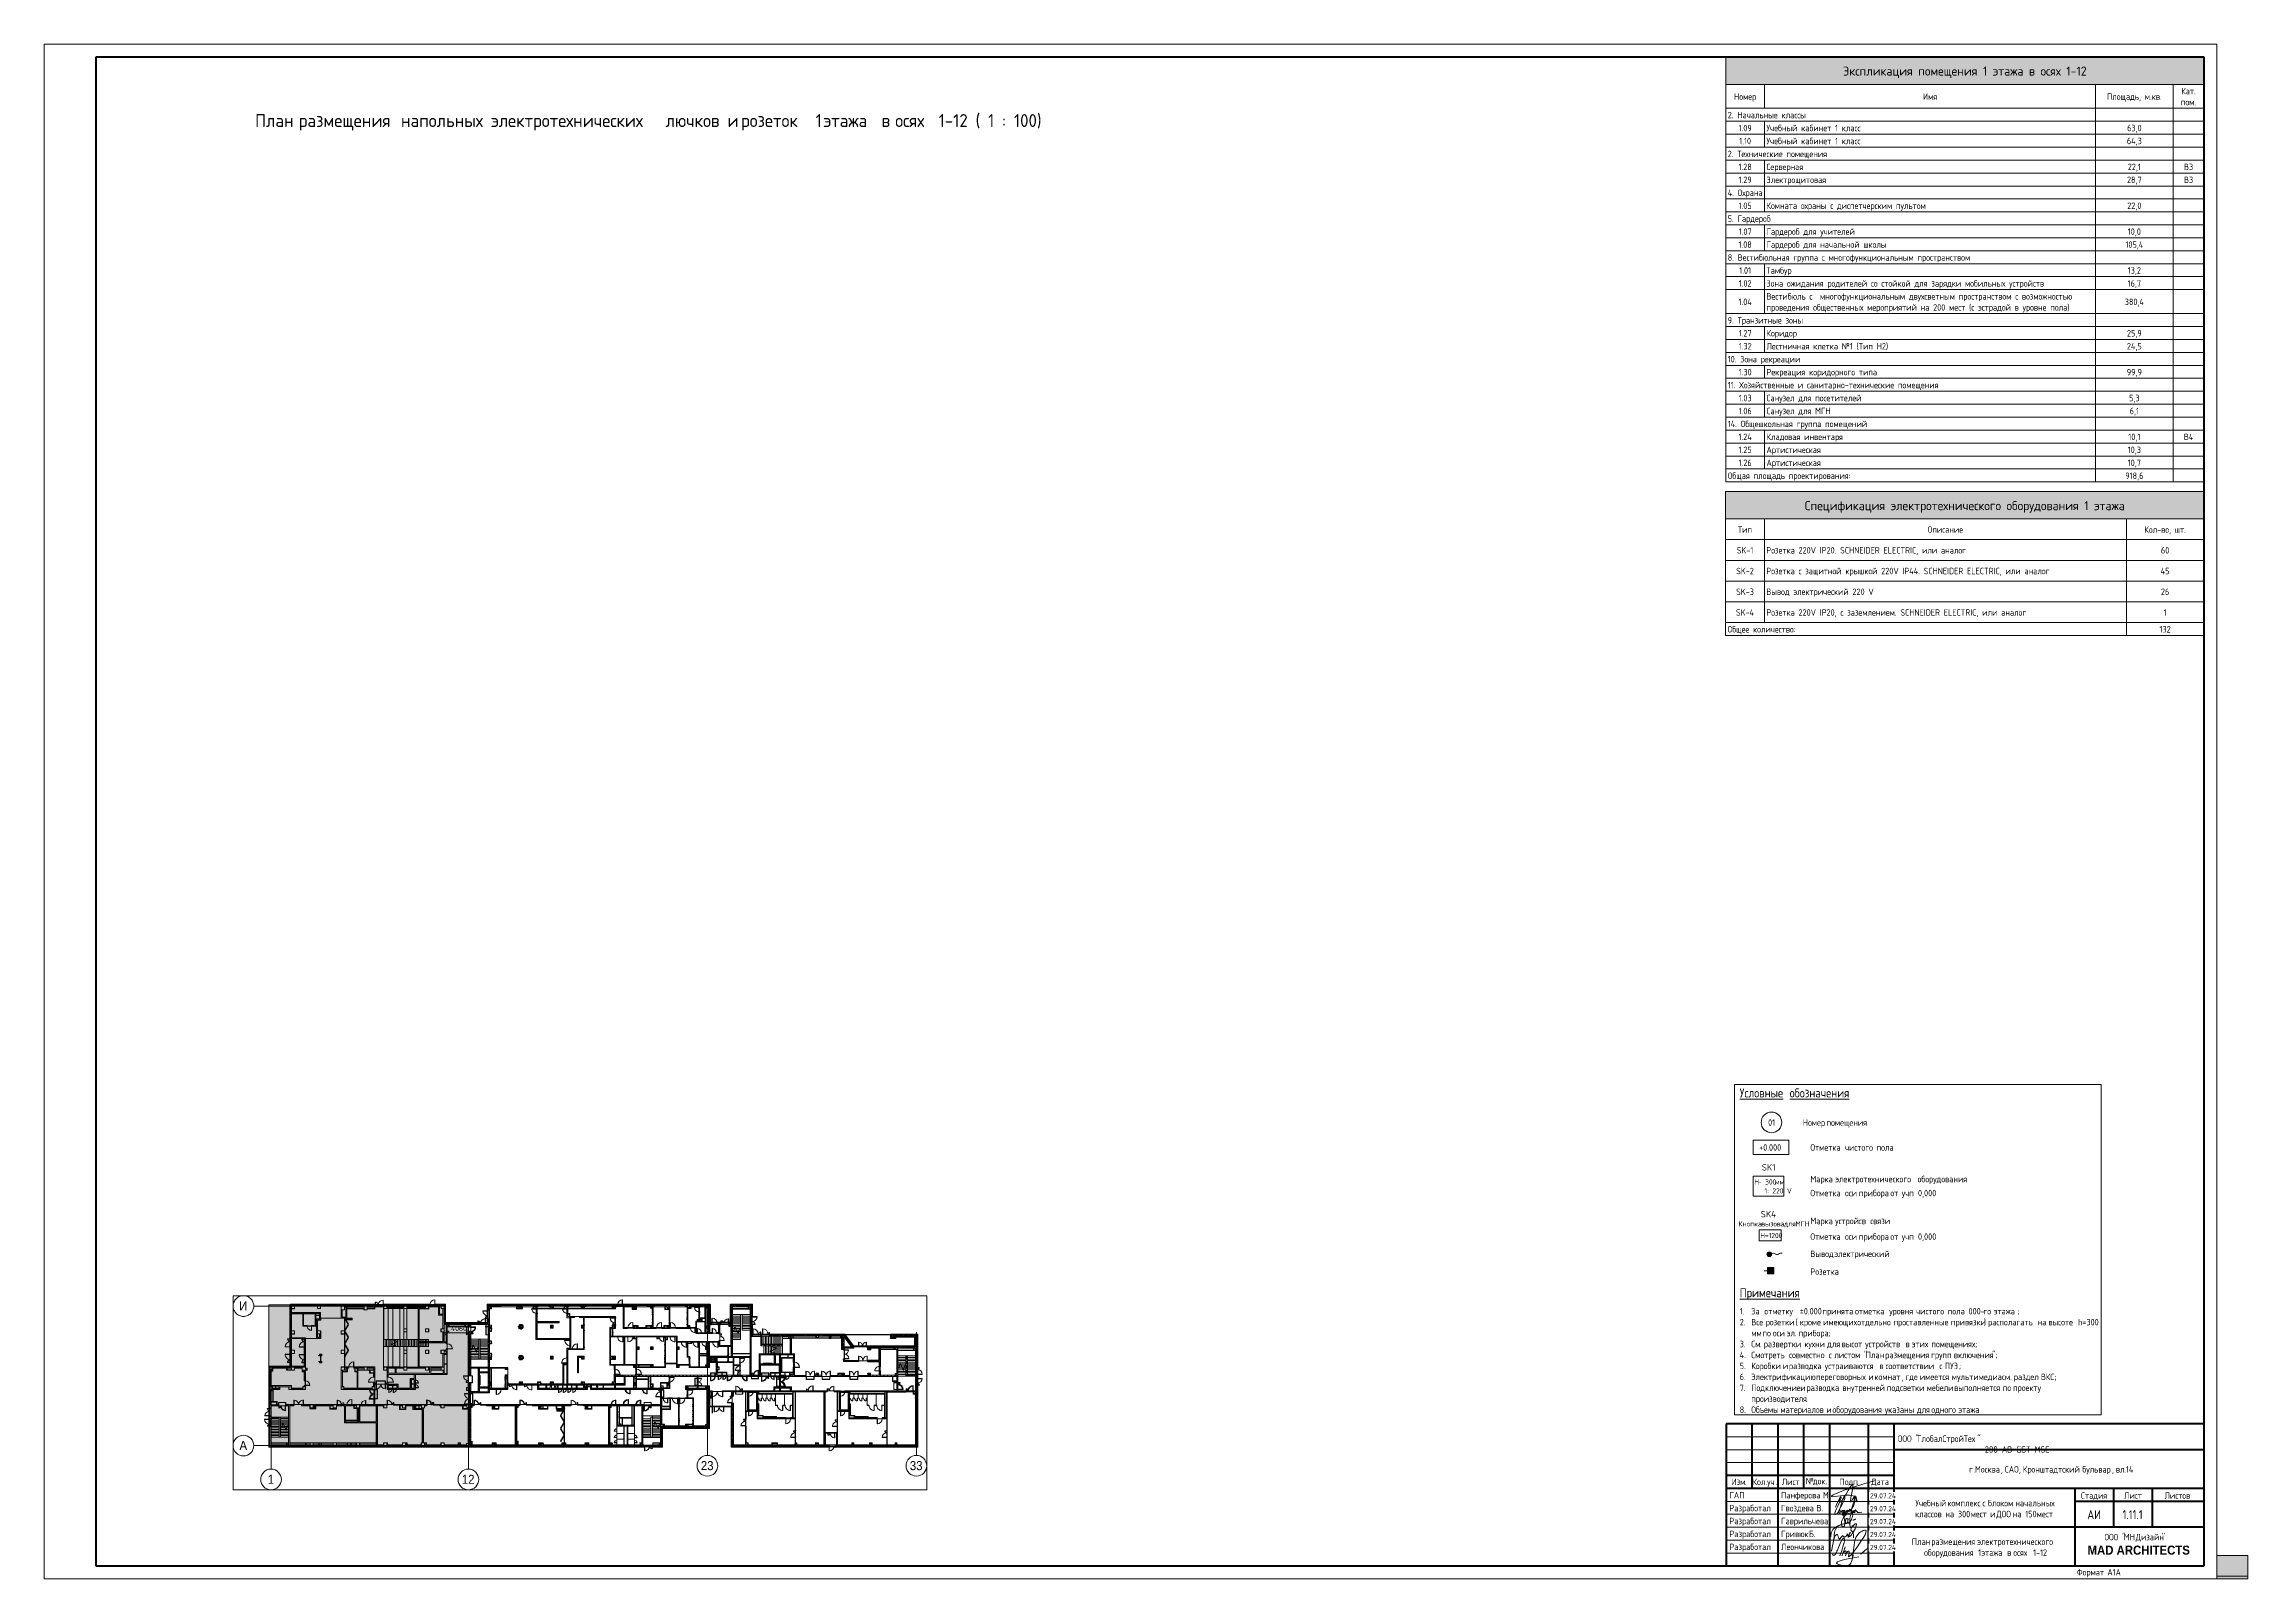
# Paper-space layout 'Layout1' of a CAD drawing. Header units: millimetres. Extents: x -841 to 12, y 0 to 594.
# The model-space entities are those that its viewports show. They can reach past a viewport. Long polylines and large blocks are cut down to what shows.
import ezdxf

# ---------------------------------------------------------------- set-up
doc = ezdxf.new("R2010")
doc.units = ezdxf.units.MM
doc.linetypes.add('200_ШТРИХ__ш1_п0_6_', pattern=[160, 100, -60])
doc.linetypes.add('Осевая', pattern=[3175, 635, -476.25, 1587.5, -476.25])
for name, color, linetype, lineweight in [('A-ANNO-DIMS', 7, 'Continuous', 9), ('A-ANNO-DIMS-500', 7, 'Continuous', 9), ('A-ANNO-NOTE', 7, 'Continuous', 9), ('A-DETL', 7, 'Continuous', 9), ('A-DETL-1', 7, 'Continuous', 5), ('A-DETL-2', 7, 'Continuous', 30), ('A-DETL-MBND-1', 7, '200_ШТРИХ__ш1_п0_6_', 9), ('A-DOOR-5', 7, 'Continuous', 5), ('A-GENM-1', 7, 'Continuous', 5), ('A-GLAZ-2', 7, 'Continuous', 5), ('A-GLAZ-CURT-2', 7, 'Continuous', 5), ('A-GLAZ-CWMG-2', 7, 'Continuous', 5), ('A-WALL', 7, 'Continuous', 9), ('A-WALL-2', 7, 'Continuous', 5), ('G-ANNO-LEGN', 7, 'Continuous', 9), ('G-ANNO-SCHD', 7, 'Continuous', 9), ('G-ANNO-TEXT', 7, 'Continuous', 9), ('G-ANNO-TTLB', 7, 'Continuous', 9), ('I-WALL', 7, 'Continuous', 9), ('I-WALL-3', 7, 'Continuous', 5), ('M-EQPM-2', 7, 'Continuous', 5), ('S-COLS-2', 7, 'Continuous', 5), ('S-STRS-4', 7, 'Continuous', 5), ('S-STRS-MBND-2', 7, 'Continuous', 5), ('Оси', 7, 'Continuous', 9), ('Оси-1', 7, 'Continuous', 20), ('Оси-2', 7, 'Осевая', 9)]:
    doc.layers.add(name, color=color, linetype=linetype, lineweight=lineweight)
doc.layers.add('A-DETL-GENF-1', color=7, linetype='Continuous', lineweight=9, true_color=0xc0c0c0, transparency=0.4)
for name, color, linetype, lineweight, true_color in [('A-DETL-GENF-3', 1, 'Continuous', 9, 0xff0000), ('A-DETL-GENF-4', 7, 'Continuous', 9, 0xffffff), ('A-DETL-GENF-5', 7, 'Continuous', 5, 0xb7b7b7), ('A-DETL-GENF-6', 7, 'Continuous', 5, 0xaaaaaa), ('A-DETL-GENF-7', 7, 'Continuous', 5, 0xe2e2e2), ('A-DOOR-3', 7, 'Continuous', 5, 0xaaaaaa), ('A-DOOR-4', 7, 'Continuous', 5, 0xe2e2e2), ('A-DOOR-6', 7, 'Continuous', 5, 0xb7b7b7), ('A-DOOR-FRAM-2', 7, 'Continuous', 5, 0xe2e2e2), ('A-DOOR-FRAM-3', 7, 'Continuous', 5, 0xaaaaaa), ('A-DOOR-FRAM-4', 7, 'Continuous', 5, 0xb7b7b7), ('A-FLOR-1', 7, 'Continuous', 5, 0xaaaaaa), ('A-FLOR-2', 7, 'Continuous', 5, 0xb7b7b7), ('A-GENM-2', 7, 'Continuous', 5, 0xe2ddcd), ('A-GENM-3', 7, 'Continuous', 5, 0x737373), ('A-GLAZ-3', 7, 'Continuous', 5, 0x737373), ('A-GLAZ-CURT-3', 7, 'Continuous', 5, 0x737373), ('A-GLAZ-CWMG-3', 7, 'Continuous', 5, 0x737373), ('A-GLAZ-CWMG-4', 7, 'Continuous', 5, 0x383e42), ('A-WALL-3', 7, 'Continuous', 9, 0x737373), ('A-WALL-4', 7, 'Continuous', 5, 0x737373), ('G-ANNO-TEXT-1', 7, 'Continuous', 9, 0x3c3c3c), ('I-WALL-1', 7, 'Continuous', 5, 0xe7e7e7), ('I-WALL-2', 7, 'Continuous', 9, 0xe7e7e7), ('I-WALL-4', 7, 'Continuous', 5, 0x737373), ('I-WALL-5', 7, 'Continuous', 5, 0x787878), ('M-EQPM-3', 7, 'Continuous', 5, 0x737373), ('S-COLS-1', 7, 'Continuous', 5, 0x737373), ('S-STRS-3', 7, 'Continuous', 5, 0x737373), ('S-STRS-MBND-1', 7, 'Continuous', 5, 0x737373)]:
    doc.layers.add(name, color=color, linetype=linetype, lineweight=lineweight, true_color=true_color)
doc.layers.add('G-ANNO-NPLT', color=7, linetype='Continuous', plot=False)
doc.styles.add('Arial_1', font='arial.ttf', dxfattribs={"width": 0.9, "height": 1750})
doc.styles.add('Arial_B', font='', dxfattribs={"width": 0.9, "height": 3.5})
doc.styles.add('GOST Common_3', font='GOST_Common.ttf', dxfattribs={"width": 0.9, "height": 3.5})
doc.styles.add('GOST Common_4', font='GOST_Common.ttf', dxfattribs={"width": 0.9, "height": 2.5})
doc.styles.add('GOST Common_5', font='GOST_Common.ttf', dxfattribs={"width": 0.9, "height": 2})
doc.styles.add('GOST Common_6', font='GOST_Common.ttf', dxfattribs={"height": 5})
doc.styles.add('GOST Common_7', font='GOST_Common.ttf', dxfattribs={"height": 3.5})
doc.styles.add('ISOCPEUR_1', font='isocpeur.ttf', dxfattribs={"width": 0.9, "height": 1000})
doc.styles.add('ISOCPEUR_B', font='', dxfattribs={"height": 2.5})
doc.styles.get('Arial_B').set_extended_font_data('Arial', bold=True)
doc.styles.get('ISOCPEUR_B').set_extended_font_data('ISOCPEUR', bold=True)
doc.dimstyles.new('ISO-2_0_0_9К_Средний_округл2', dxfattribs={"dimscale": 304.8, "dimtxt": 995.981176, "dimasz": 2.46063, "dimexe": 1.968504, "dimexo": 0, "dimgap": 0, "dimtad": 1, "dimdec": 0, "dimrnd": 10, "dimzin": 0, "dimdsep": 46, "dimtxsty": 'ISOCPEUR_1', "dimblk1": 'OBLIQUE', "dimblk2": 'OBLIQUE', "dimsah": 1, "dimcen": 0.09, "dimdle": 1.968504, "dimazin": 0, "dimtfac": 1, "dimtdec": 4, "dimtix": 1, "dimtmove": 0, "dimatfit": 3, "dimfxl": 1, "dimtvp": 1, "dimtolj": 1, "dimtzin": 0, "dimarcsym": 2})
pattern_1 = [(45, (59518.7, 0), (-285.1231, 285.1231), []), (45, (59803.8, 0), (-285.1231, 285.1231), [504.031, -100.806, 16.764, -84.042])]
pattern_2 = [(135, (59518.68, 0), (-176.7767, -176.7767), [])]
pattern_3 = [(45, (59518.68, 0), (-176.7767, 176.7767), [])]
pattern_4 = [(135, (59518.7, 0), (-353.5534, -353.5534), [])]
pattern_5 = [(45, (59518.7, 0), (-353.5534, 353.5534), []), (135, (59518.7, 0), (-353.5534, -353.5534), [])]
pattern_6 = [(135, (1826.41, 164.685), (-14.14214, -14.14214), []), (225, (1826.41, 164.685), (14.14214, -14.14214), [])]
pattern_7 = [(45, (-296.384, 164.685), (-14.1421, 14.1421), []), (135, (-296.384, 164.685), (-14.1421, -14.1421), [])]
pattern_8 = [(135, (1826.41, 104.685), (-14.14214, -14.14214), []), (225, (1826.41, 104.685), (14.14214, -14.14214), [])]
pattern_9 = [(45, (-296.384, 104.685), (-14.1421, 14.1421), []), (135, (-296.384, 104.685), (-14.1421, -14.1421), [])]
pattern_10 = [(135, (1776.41, 174.685), (-14.14214, -14.14214), []), (225, (1776.41, 174.685), (14.14214, -14.14214), [])]
pattern_11 = [(45, (-346.384, 174.685), (-14.1421, 14.1421), []), (135, (-346.384, 174.685), (-14.1421, -14.1421), [])]
pattern_12 = [(135, (59518.7, 0), (-377.1708, -377.1708), [533.4, -88.9, 17.78, -88.9]), (135, (59518.7, 376.94), (-377.1708, -377.1708), []), (50, (59518.7, 0), (637.6445, -55.7866), [66.675, -733.425]), (355, (59518.7, 0), (-123.3494, 668.6992), [53.34, -586.74]), (100.451, (59571.8, -4.65), (514.299, 612.908), [56.665, -623.315]), (46.184, (59518.7, 177.8), (948.7764, -147.1497), [100.012, -1100.137]), (96.636, (59597.7, 165.5), (830.909, 865.997), [84.998, -934.973]), (351.184, (59518.7, 177.8), (830.918, 865.988), [80.01, -880.11]), (21, (59607.6, 133.35), (530.6506, -357.9283), [66.675, -733.425]), (326, (59607.6, 133.35), (216.308, 644.6585), [53.34, -586.74]), (71.451, (59651.8, 103.5), (746.9596, 286.7243), [56.665, -623.315]), (37.5, (59518.68, 0), (10.81053, 295.9426), [16.764, -562.864, 16.764, -578.866, -588.962]), (37.5, (59518.68, 0), (10.81053, 295.9426), [-1175.258, 16.764, -572.198]), (7.5, (59518.68, 0), (233.86916, 350.63175), [16.764, -322.834, 16.764, -549.529, -224.472]), (7.5, (59518.68, 0), (233.86916, 350.63175), [-905.891, 16.764, -207.708]), (327.5, (59320.43, 0), (474.5678, -20.0513), [16.764, -205.486, 16.764, -676.656, -920.115]), (327.5, (59320.43, 0), (474.5678, -20.0513), [-915.67, 16.764, -903.351]), (317.5, (59231.53, 0), (518.4522, 88.9934), [16.764, -272.161, 16.764, -443.738, -653.415]), (317.5, (59231.53, 0), (518.4522, 88.9934), [-749.427, 16.764, -636.651])]
pattern_13 = [(135, (1471.41, 189.685), (-14.14214, -14.14214), []), (225, (1471.41, 189.685), (14.14214, -14.14214), [])]
pattern_14 = [(45, (-651.384, 189.685), (-14.1421, 14.1421), []), (135, (-651.384, 189.685), (-14.1421, -14.1421), [])]
pattern_15 = [(135, (1751.41, 114.685), (-14.14214, -14.14214), []), (225, (1751.41, 114.685), (14.14214, -14.14214), [])]
pattern_16 = [(45, (-371.384, 114.685), (-14.1421, 14.1421), []), (135, (-371.384, 114.685), (-14.1421, -14.1421), [])]
pattern_17 = [(135, (1826.41, 114.685), (-14.14214, -14.14214), []), (225, (1826.41, 114.685), (14.14214, -14.14214), [])]
pattern_18 = [(45, (-296.384, 114.685), (-14.1421, 14.1421), []), (135, (-296.384, 114.685), (-14.1421, -14.1421), [])]
pattern_19 = [(135, (1601.41, 114.685), (-14.14214, -14.14214), []), (225, (1601.41, 114.685), (14.14214, -14.14214), [])]
pattern_20 = [(45, (-521.384, 114.685), (-14.1421, 14.1421), []), (135, (-521.384, 114.685), (-14.1421, -14.1421), [])]
pattern_21 = [(135, (1751.41, 164.685), (-14.14214, -14.14214), []), (225, (1751.41, 164.685), (14.14214, -14.14214), [])]
pattern_22 = [(45, (-371.384, 164.685), (-14.1421, 14.1421), []), (135, (-371.384, 164.685), (-14.1421, -14.1421), [])]
pattern_23 = [(135, (1826.41, 174.685), (-14.14214, -14.14214), []), (225, (1826.41, 174.685), (14.14214, -14.14214), [])]
pattern_24 = [(45, (-296.384, 174.685), (-14.1421, 14.1421), []), (135, (-296.384, 174.685), (-14.1421, -14.1421), [])]
pattern_25 = [(135, (1751.41, 174.685), (-14.14214, -14.14214), []), (225, (1751.41, 174.685), (14.14214, -14.14214), [])]
pattern_26 = [(45, (-371.384, 174.685), (-14.1421, 14.1421), []), (135, (-371.384, 174.685), (-14.1421, -14.1421), [])]
pattern_27 = [(45, (59518.7, 0), (-427.6843, 427.6843), []), (45, (59803.8, 0), (-427.6843, 427.6843), [])]
pattern_28 = [(135, (1951.41, 124.685), (-14.14214, -14.14214), []), (225, (1951.41, 124.685), (14.14214, -14.14214), [])]
pattern_29 = [(45, (-171.384, 124.685), (-14.1421, 14.1421), []), (135, (-171.384, 124.685), (-14.1421, -14.1421), [])]
pattern_30 = [(135, (1951.41, 164.685), (-14.14214, -14.14214), []), (225, (1951.41, 164.685), (14.14214, -14.14214), [])]
pattern_31 = [(45, (-171.384, 164.685), (-14.1421, 14.1421), []), (135, (-171.384, 164.685), (-14.1421, -14.1421), [])]
pattern_32 = [(45, (59518.7, 0), (-530.33, 530.33), []), (135, (59518.7, 0), (-530.33, -530.33), [])]

psp = doc.layouts.get("Layout1")

# ---------------------------------------------------------------- texts
at = {"layer": 'G-ANNO-SCHD', "line_spacing_factor": 1.022761}
for s, insert, char_height, width, attachment_point, style in [('Экспликация помещения 1 этажа в осях 1-12', (-97.55, 585.3), 3.5, 114.205, 2, 'GOST Common_7'), ('Номер', (-182.59, 574.92), 2.5, 9.896, 2, 'GOST Common_4'), ('Имя', (-111.03, 574.92), 2.5, 6.1548, 2, 'GOST Common_4'), ('Площадь, м.кв.', (-31.96, 574.92), 2.5, 23.8349, 2, 'GOST Common_4'), ('Кат.\\Pпом.', (-10.98, 577.05), 2.5, 7.5125, 2, 'GOST Common_4'), ('2. Начальные классы', (-189.34, 567.77), 2.5, 33.7611, 1, 'GOST Common_4'), ('1.09', (-182.59, 562.76), 2.5, 5.9135, 2, 'GOST Common_4'), ('1.10', (-182.59, 557.75), 2.5, 5.4006, 2, 'GOST Common_4'), ('Учебный кабинет 1 класс', (-174.34, 562.76), 2.5, 40.8512, 1, 'GOST Common_4'), ('Учебный кабинет 1 класс', (-174.34, 557.75), 2.5, 40.8512, 1, 'GOST Common_4'), ('64,3', (-31.96, 557.75), 2.5, 6.8186, 2, 'GOST Common_4'), ('63,0', (-31.96, 562.76), 2.5, 6.5471, 2, 'GOST Common_4'), ('2. Технические помещения', (-189.34, 552.74), 2.5, 43.0838, 1, 'GOST Common_4'), ('1.28', (-182.59, 547.73), 2.5, 5.9135, 2, 'GOST Common_4'), ('Серверная', (-174.34, 547.73), 2.5, 17.1068, 1, 'GOST Common_4'), ('22,1', (-31.96, 547.73), 2.5, 6.0341, 2, 'GOST Common_4'), ('В3', (-10.98, 547.73), 2.5, 4.0127, 2, 'GOST Common_4'), ('4. Охрана', (-189.34, 537.71), 2.5, 15.9302, 1, 'GOST Common_4'), ('1.29', (-182.59, 542.72), 2.5, 5.9135, 2, 'GOST Common_4'), ('Электрощитовая', (-174.34, 542.72), 2.5, 28.632, 1, 'GOST Common_4'), ('28,7', (-31.96, 542.72), 2.5, 6.5471, 2, 'GOST Common_4'), ('В3', (-10.98, 542.72), 2.5, 4.0127, 2, 'GOST Common_4'), ('1.05', (-182.59, 532.69), 2.5, 5.9135, 2, 'GOST Common_4'), ('Комната охраны с диспетчерским пультом', (-174.34, 532.69), 2.5, 70.4185, 1, 'GOST Common_4'), ('22,0', (-31.96, 532.69), 2.5, 6.5471, 2, 'GOST Common_4'), ('5. Гардероб', (-189.34, 527.68), 2.5, 18.8567, 1, 'GOST Common_4'), ('1.07', (-182.59, 522.67), 2.5, 5.9135, 2, 'GOST Common_4'), ('Гардероб для учителей', (-174.34, 522.67), 2.5, 38.2263, 1, 'GOST Common_4'), ('10,0', (-31.96, 522.67), 2.5, 6.0341, 2, 'GOST Common_4'), ('8. Вестибюльная группа с многофункциональным пространством', (-189.34, 512.65), 2.5, 107.1062, 1, 'GOST Common_4'), ('1.08', (-182.59, 517.66), 2.5, 5.9135, 2, 'GOST Common_4'), ('Гардероб для начальной школы', (-174.34, 517.66), 2.5, 51.1998, 1, 'GOST Common_4'), ('105,4', (-31.96, 517.66), 2.5, 8.1763, 2, 'GOST Common_4'), ('1.01', (-182.59, 507.64), 2.5, 5.4006, 2, 'GOST Common_4'), ('Тамбур', (-174.34, 507.64), 2.5, 12.0381, 1, 'GOST Common_4'), ('13,2', (-31.96, 507.64), 2.5, 6.0341, 2, 'GOST Common_4'), ('1.04', (-182.59, 495.48), 2.5, 6.185, 2, 'GOST Common_4'), ('1.02', (-182.59, 502.62), 2.5, 5.9135, 2, 'GOST Common_4'), ('Зона ожидания родителей со стойкой для зарядки мобильных устройств', (-174.34, 502.62), 2.5, 119.1141, 1, 'GOST Common_4'), ('Вестибюль с  многофункциональным двухсветным пространством с возможностью\\Pпроведения общественных мероприятий на 200 мест (с эстрадой в уровне пола)', (-174.34, 497.61), 2.5, 135.8287, 1, 'GOST Common_4'), ('380,4', (-31.96, 495.48), 2.5, 8.6892, 2, 'GOST Common_4'), ('16,7', (-31.96, 502.62), 2.5, 6.0341, 2, 'GOST Common_4'), ('9. Транзитные зоны', (-189.34, 488.34), 2.5, 32.1318, 1, 'GOST Common_4'), ('1.32', (-182.59, 478.32), 2.5, 5.9135, 2, 'GOST Common_4'), ('1.27', (-182.59, 483.33), 2.5, 5.9135, 2, 'GOST Common_4'), ('Лестничная клетка №1 (Тип Н2)', (-174.34, 478.32), 2.5, 51.9842, 1, 'GOST Common_4'), ('Коридор', (-174.34, 483.33), 2.5, 13.3656, 1, 'GOST Common_4'), ('24,5', (-31.96, 478.32), 2.5, 6.8186, 2, 'GOST Common_4'), ('25,9', (-31.96, 483.33), 2.5, 6.5471, 2, 'GOST Common_4'), ('10. Зона рекреации', (-189.34, 473.31), 2.5, 31.1966, 1, 'GOST Common_4'), ('11. Хозяйственные и санитарно-технические помещения', (-189.34, 463.28), 2.5, 92.8052, 1, 'GOST Common_4'), ('1.30', (-182.59, 468.29), 2.5, 5.9135, 2, 'GOST Common_4'), ('Рекреация коридорного типа', (-174.34, 468.29), 2.5, 48.3939, 1, 'GOST Common_4'), ('99,9', (-31.96, 468.29), 2.5, 6.5471, 2, 'GOST Common_4'), ('1.06', (-182.59, 453.26), 2.5, 5.9135, 2, 'GOST Common_4'), ('1.03', (-182.59, 458.27), 2.5, 5.9135, 2, 'GOST Common_4'), ('Санузел для посетителей', (-174.34, 458.27), 2.5, 42.1485, 1, 'GOST Common_4'), ('Санузел для МГН', (-174.34, 453.26), 2.5, 27.1537, 1, 'GOST Common_4'), ('5,3', (-31.96, 458.27), 2.5, 4.6765, 2, 'GOST Common_4'), ('6,1', (-31.96, 453.26), 2.5, 4.1636, 2, 'GOST Common_4'), ('14. Общешкольная группа помещений', (-189.34, 448.25), 2.5, 60.8846, 1, 'GOST Common_4'), ('1.24', (-182.59, 443.24), 2.5, 6.185, 2, 'GOST Common_4'), ('1.25', (-182.59, 438.23), 2.5, 5.9135, 2, 'GOST Common_4'), ('Артистическая', (-174.34, 438.23), 2.5, 25.7356, 1, 'GOST Common_4'), ('Кладовая инвентаря', (-174.34, 443.24), 2.5, 34.3645, 1, 'GOST Common_4'), ('10,3', (-31.96, 438.23), 2.5, 6.0341, 2, 'GOST Common_4'), ('10,1', (-31.96, 443.24), 2.5, 5.5212, 2, 'GOST Common_4'), ('В4', (-10.98, 443.24), 2.5, 4.2842, 2, 'GOST Common_4'), ('Общая площадь проектирования:', (-189.34, 428.2), 2.5, 54.5789, 1, 'GOST Common_4'), ('1.26', (-182.59, 433.21), 2.5, 5.9135, 2, 'GOST Common_4'), ('Артистическая', (-174.34, 433.21), 2.5, 25.7356, 1, 'GOST Common_4'), ('918,6', (-31.96, 428.2), 2.5, 7.9047, 2, 'GOST Common_4'), ('10,7', (-31.96, 433.21), 2.5, 6.0341, 2, 'GOST Common_4'), ('Спецификация электротехнического оборудования 1 этажа', (-97.6, 417.11), 3.5, 156.1027, 2, 'GOST Common_7'), ('Тип', (-182.65, 407.35), 2.5, 5.8833, 2, 'GOST Common_4'), ('Описание', (-105.1, 407.35), 2.5, 15.2664, 2, 'GOST Common_4'), ('Кол-во, шт.', (-20.06, 407.35), 2.5, 19.0076, 2, 'GOST Common_4'), ('SK-1', (-182.65, 399.34), 2.5, 7.5125, 2, 'GOST Common_4'), ('Розетка 220V IP20. SCHNEIDER ELECTRIC, или аналог', (-174.4, 399.34), 2.5, 85.1117, 1, 'GOST Common_4'), ('60', (-20.06, 399.34), 2.5, 3.7412, 2, 'GOST Common_4'), ('SK-2', (-182.65, 391.32), 2.5, 8.0254, 2, 'GOST Common_4'), ('Розетка с защитной крышкой 220V IP44. SCHNEIDER ELECTRIC, или аналог', (-174.4, 391.32), 2.5, 120.4718, 1, 'GOST Common_4'), ('45', (-20.06, 391.32), 2.5, 4.0127, 2, 'GOST Common_4'), ('SK-3', (-182.65, 383.3), 2.5, 8.0254, 2, 'GOST Common_4'), ('Вывод электрический 220 V', (-174.4, 383.3), 2.5, 45.3466, 1, 'GOST Common_4'), ('26', (-20.06, 383.3), 2.5, 3.7412, 2, 'GOST Common_4'), ('Общее количество:', (-189.4, 368.77), 2.5, 31.1966, 1, 'GOST Common_4'), ('SK-4', (-182.65, 375.28), 2.5, 8.297, 2, 'GOST Common_4'), ('Розетка 220V IP20, с заземлением. SCHNEIDER ELECTRIC, или аналог', (-174.4, 375.28), 2.5, 110.6965, 1, 'GOST Common_4'), ('132', (-20.06, 368.77), 2.5, 5.0989, 2, 'GOST Common_4'), ('\\fGOST Common|b0|i0|c204|p34|;\\W.9;1', (-20.06, 375.28), 2.5, 1.3577, 2, 'GOST Common_4')]:
    psp.add_mtext(s, dxfattribs=dict(at, insert=insert, char_height=char_height, width=width, attachment_point=attachment_point, style=style))
at = {"layer": 'G-ANNO-TTLB', "attachment_point": 1}
for s, insert, char_height, width, style in [('План', (-759.34, 566.9), 5, 18.4388, 'GOST Common_6'), ('\\fGOST Common|b0|i0|c204|p34|; ', (-744.13, 566.9), 5, 2.0844, 'GOST Common_6'), ('размещения', (-742.41, 566.9), 5, 45.8565, 'GOST Common_6'), ('\\fGOST Common|b0|i0|c204|p34|; ', (-704.57, 566.9), 5, 2.0844, 'GOST Common_6'), ('напольных', (-702.85, 566.9), 5, 40.0844, 'GOST Common_6'), ('\\fGOST Common|b0|i0|c204|p34|; ', (-669.78, 566.9), 5, 2.0844, 'GOST Common_6'), ('электротехнических', (-668.06, 566.9), 5, 79.8481, 'GOST Common_6'), ('\\fGOST Common|b0|i0|c204|p34|; ', (-602.18, 566.9), 5, 2.0844, 'GOST Common_6'), ('лючков', (-600.46, 566.9), 5, 26.9367, 'GOST Common_6'), ('\\fGOST Common|b0|i0|c204|p34|; ', (-578.23, 566.9), 5, 2.0844, 'GOST Common_6'), ('\\fGOST Common|b0|i0|c204|p34|;и', (-576.51, 566.9), 5, 4.3291, 'GOST Common_6'), ('\\fGOST Common|b0|i0|c204|p34|; ', (-572.94, 566.9), 5, 2.0844, 'GOST Common_6'), ('розеток', (-571.22, 566.9), 5, 31.2658, 'GOST Common_6'), (' 1 ', (-545.42, 566.9), 5, 7.2954, 'GOST Common_6'), ('этажа', (-539.4, 566.9), 5, 25.2532, 'GOST Common_6'), ('\\fGOST Common|b0|i0|c204|p34|; ', (-518.57, 566.9), 5, 2.0844, 'GOST Common_6'), ('\\fGOST Common|b0|i0|c204|p34|;в', (-516.85, 566.9), 5, 4.3291, 'GOST Common_6'), ('\\fGOST Common|b0|i0|c204|p34|; ', (-513.28, 566.9), 5, 2.0844, 'GOST Common_6'), ('осях', (-511.56, 566.9), 5, 16.6751, 'GOST Common_6'), (' 1-12 ( 1 : 100)', (-497.8, 566.9), 5, 47.0591, 'GOST Common_6'), ('ООО', (-123.53, 55.52), 2.5, 6.4937, 'GOST Common_4'), (' "', (-118.17, 55.52), 2.5, 2.5975, 'GOST Common_4'), ('ГлобалСтройТех', (-116.03, 55.52), 2.5, 28.2114, 'GOST Common_4'), ('"                                                                               288-AB-GST-MSC', (-92.75, 55.52), 2.5, 105.1974, 'GOST Common_4'), ('\\fGOST Common|b0|i0|c204|p34|;\\W.9;г', (-95.9, 43.66), 2.5, 1.9481, 'GOST Common_4'), ('Москва', (-93.64, 43.66), 2.5, 12.1215, 'GOST Common_4'), ('САО', (-82.09, 43.66), 2.5, 6.5658, 'GOST Common_4'), ('Кронштадтский', (-75.12, 43.66), 2.5, 26.9848, 'GOST Common_4'), ('\\fGOST Common|b0|i0|c204|p34|;\\W.9; ', (-52.86, 43.66), 2.5, 0.938, 'GOST Common_4'), ('бульвар', (-52.08, 43.66), 2.5, 13.8532, 'GOST Common_4'), ('вл', (-39.11, 43.66), 2.5, 3.8962, 'GOST Common_4'), ('.14', (-35.89, 43.66), 2.5, 4.3291, 'GOST Common_4'), ('\\fGOST Common|b0|i0|c204|p34|;\\W.9;.', (-94.29, 43.66), 2.5, 0.7937, 'GOST Common_4'), (', ', (-83.64, 43.66), 2.5, 1.8759, 'GOST Common_4'), (', ', (-76.67, 43.66), 2.5, 1.8759, 'GOST Common_4'), (', ', (-40.65, 43.66), 2.5, 1.8759, 'GOST Common_4'), ('Учебный', (-116.7, 30.59), 2.5, 14.0696, 'GOST Common_4'), ('классов', (-116.82, 26.36), 2.5, 13.2759, 'GOST Common_4'), ('\\fGOST Common|b0|i0|c204|p34|;\\W.9; ', (-105.87, 26.36), 2.5, 0.938, 'GOST Common_4'), ('\\fGOST Common|b0|i0|c204|p34|;\\W.9; ', (-105.1, 30.59), 2.5, 0.938, 'GOST Common_4'), ('на', (-105.1, 26.36), 2.5, 4.1127, 'GOST Common_4'), ('комплекс', (-104.32, 30.59), 2.5, 15.5127, 'GOST Common_4'), (' 300 ', (-101.7, 26.36), 2.5, 7.7203, 'GOST Common_4'), ('мест', (-95.33, 26.36), 2.5, 8.2253, 'GOST Common_4'), ('\\fGOST Common|b0|i0|c204|p34|;\\W.9; ', (-91.52, 30.59), 2.5, 0.938, 'GOST Common_4'), ('\\fGOST Common|b0|i0|c204|p34|;\\W.9;с', (-90.75, 30.59), 2.5, 1.6595, 'GOST Common_4'), ('\\fGOST Common|b0|i0|c204|p34|;\\W.9; ', (-89.38, 30.59), 2.5, 0.938, 'GOST Common_4'), ('\\fGOST Common|b0|i0|c204|p34|;\\W.9; ', (-88.55, 26.36), 2.5, 0.938, 'GOST Common_4'), ('блоком', (-88.61, 30.59), 2.5, 11.9051, 'GOST Common_4'), ('\\fGOST Common|b0|i0|c204|p34|;\\W.9;и', (-87.77, 26.36), 2.5, 1.9481, 'GOST Common_4'), ('\\fGOST Common|b0|i0|c204|p34|;\\W.9; ', (-86.17, 26.36), 2.5, 0.938, 'GOST Common_4'), ('ДОО', (-85.39, 26.36), 2.5, 6.7823, 'GOST Common_4'), ('\\fGOST Common|b0|i0|c204|p34|;\\W.9; ', (-79.8, 26.36), 2.5, 0.938, 'GOST Common_4'), ('на', (-79.02, 26.36), 2.5, 4.1127, 'GOST Common_4'), ('\\fGOST Common|b0|i0|c204|p34|;\\W.9; ', (-78.78, 30.59), 2.5, 0.938, 'GOST Common_4'), ('начальных', (-78.01, 30.59), 2.5, 18.1823, 'GOST Common_4'), (' 150 ', (-75.63, 26.36), 2.5, 7.143, 'GOST Common_4'), ('мест', (-69.73, 26.36), 2.5, 8.2253, 'GOST Common_4'), ('АИ', (-50.19, 26.62), 3.5, 6.5658, 'GOST Common_3'), ('1.11.1', (-36.53, 26.62), 3.5, 9.8127, 'GOST Common_3'), ('План', (-118.1, 15.66), 2.5, 8.2253, 'GOST Common_4'), ('оборудования', (-113.34, 11.42), 2.5, 23.5937, 'GOST Common_4'), ('\\fGOST Common|b0|i0|c204|p34|;\\W.9; ', (-111.32, 15.66), 2.5, 0.938, 'GOST Common_4'), ('размещения', (-110.54, 15.66), 2.5, 20.5633, 'GOST Common_4'), ('\\fGOST Common|b0|i0|c204|p34|;\\W.9; ', (-93.58, 15.66), 2.5, 0.938, 'GOST Common_4'), ('электротехнического', (-92.8, 15.66), 2.5, 37.7354, 'GOST Common_4'), (' 1 ', (-93.87, 11.42), 2.5, 3.2468, 'GOST Common_4'), ('этажа', (-91.19, 11.42), 2.5, 11.1835, 'GOST Common_4'), ('\\fGOST Common|b0|i0|c204|p34|;\\W.9; ', (-81.97, 11.42), 2.5, 0.938, 'GOST Common_4'), ('\\fGOST Common|b0|i0|c204|p34|;\\W.9;в', (-81.19, 11.42), 2.5, 1.9481, 'GOST Common_4'), ('\\fGOST Common|b0|i0|c204|p34|;\\W.9; ', (-79.59, 11.42), 2.5, 0.938, 'GOST Common_4'), ('осях', (-78.81, 11.42), 2.5, 7.5038, 'GOST Common_4'), (' 1-12', (-72.62, 11.42), 2.5, 7.5759, 'GOST Common_4')]:
    psp.add_mtext(s, dxfattribs=dict(at, insert=insert, char_height=char_height, width=width, style=style))

msp = doc.modelspace()

# ---------------------------------------------------------------- texts
at = {"layer": 'G-ANNO-TEXT', "attachment_point": 1}
for s, insert, char_height, width, style in [('\\LУсловные', (38726.21, 3155.32), 3.5, 22.1506, 'GOST Common_3'), ('\\L\\fGOST Common|b0|i0|c204|p34|;\\W.9;\\L ', (38744.49, 3155.32), 3.5, 1.2987, 'GOST Common_3'), ('\\Lобозначения', (38745.56, 3155.32), 3.5, 30.1595, 'GOST Common_3'), ('01', (38737.19, 3143.35), 2.5, 3.319, 'GOST Common_4'), ('Номер', (38750.63, 3143.35), 2.5, 10.1734, 'GOST Common_4'), ('\\fGOST Common|b0|i0|c204|p34|;\\W.9; ', (38759.02, 3143.35), 2.5, 0.938, 'GOST Common_4'), ('помещения', (38759.8, 3143.35), 2.5, 18.543, 'GOST Common_4'), ('+0.000', (38733.74, 3133.72), 2.5, 10.5342, 'GOST Common_4'), ('Отметка', (38753.57, 3133.72), 2.5, 15.2962, 'GOST Common_4'), ('\\fGOST Common|b0|i0|c204|p34|;\\W.9; ', (38766.19, 3133.72), 2.5, 0.938, 'GOST Common_4'), ('чистого', (38766.96, 3133.72), 2.5, 13.8532, 'GOST Common_4'), ('\\fGOST Common|b0|i0|c204|p34|;\\W.9; ', (38778.39, 3133.72), 2.5, 0.938, 'GOST Common_4'), ('пола', (38779.17, 3133.72), 2.5, 8.0089, 'GOST Common_4'), ('\\fGOST Common|b0|i0|c204|p34|;\\W.9; ', (38785.77, 3133.72), 2.5, 0.938, 'GOST Common_4'), ('SK1', (38734.74, 3126.03), 2.5, 6.5738, 'ISOCPEUR_B'), ('Отметка', (38753.57, 3116.08), 2.5, 15.2962, 'GOST Common_4'), ('Марка', (38753.57, 3121.48), 2.5, 10.6785, 'GOST Common_4'), ('\\fGOST Common|b0|i0|c204|p34|;\\W.9; ', (38762.38, 3121.48), 2.5, 0.938, 'GOST Common_4'), ('электротехнического', (38763.15, 3121.48), 2.5, 37.7354, 'GOST Common_4'), ('\\fGOST Common|b0|i0|c204|p34|;\\W.9; ', (38766.19, 3116.08), 2.5, 0.938, 'GOST Common_4'), ('оси', (38766.96, 3116.08), 2.5, 5.5557, 'GOST Common_4'), ('\\fGOST Common|b0|i0|c204|p34|;\\W.9; ', (38771.55, 3116.08), 2.5, 0.938, 'GOST Common_4'), ('прибора', (38772.32, 3116.08), 2.5, 13.8532, 'GOST Common_4'), ('\\fGOST Common|b0|i0|c204|p34|;\\W.9; ', (38783.75, 3116.08), 2.5, 0.938, 'GOST Common_4'), ('от', (38784.52, 3116.08), 2.5, 4.4013, 'GOST Common_4'), ('\\fGOST Common|b0|i0|c204|p34|;\\W.9; ', (38788.16, 3116.08), 2.5, 0.938, 'GOST Common_4'), ('учп', (38788.93, 3116.08), 2.5, 5.8443, 'GOST Common_4'), ('\\fGOST Common|b0|i0|c204|p34|;\\W.9; ', (38794.29, 3121.48), 2.5, 0.938, 'GOST Common_4'), ('оборудования', (38795.06, 3121.48), 2.5, 23.5937, 'GOST Common_4'), (' 0,000', (38793.75, 3116.08), 2.5, 9.6684, 'GOST Common_4'), ('SK4', (38734.34, 3107.91), 2.5, 7.4557, 'ISOCPEUR_B'), ('Марка', (38753.57, 3105.28), 2.5, 10.6785, 'GOST Common_4'), ('\\fGOST Common|b0|i0|c204|p34|;\\W.9; ', (38762.38, 3105.28), 2.5, 0.938, 'GOST Common_4'), ('устройсв', (38763.15, 3105.28), 2.5, 15.5127, 'GOST Common_4'), ('\\fGOST Common|b0|i0|c204|p34|;\\W.9; ', (38775.95, 3105.28), 2.5, 0.938, 'GOST Common_4'), ('связи', (38776.73, 3105.28), 2.5, 9.3076, 'GOST Common_4'), ('Отметка', (38753.57, 3099.21), 2.5, 15.2962, 'GOST Common_4'), ('\\fGOST Common|b0|i0|c204|p34|;\\W.9; ', (38766.19, 3099.21), 2.5, 0.938, 'GOST Common_4'), ('оси', (38766.96, 3099.21), 2.5, 5.5557, 'GOST Common_4'), ('\\fGOST Common|b0|i0|c204|p34|;\\W.9; ', (38771.55, 3099.21), 2.5, 0.938, 'GOST Common_4'), ('прибора', (38772.32, 3099.21), 2.5, 13.8532, 'GOST Common_4'), ('\\fGOST Common|b0|i0|c204|p34|;\\W.9; ', (38783.75, 3099.21), 2.5, 0.938, 'GOST Common_4'), ('от', (38784.52, 3099.21), 2.5, 4.4013, 'GOST Common_4'), ('\\fGOST Common|b0|i0|c204|p34|;\\W.9; ', (38788.16, 3099.21), 2.5, 0.938, 'GOST Common_4'), ('учп', (38788.93, 3099.21), 2.5, 5.8443, 'GOST Common_4'), (' 0,000', (38793.75, 3099.21), 2.5, 9.6684, 'GOST Common_4'), ('Вывод', (38753.57, 3092.55), 2.5, 10.2456, 'GOST Common_4'), ('\\fGOST Common|b0|i0|c204|p34|;\\W.9; ', (38762.02, 3092.55), 2.5, 0.938, 'GOST Common_4'), ('электрический', (38762.8, 3092.55), 2.5, 25.5418, 'GOST Common_4'), ('Розетка', (38753.57, 3085.65), 2.5, 14.4304, 'GOST Common_4'), ('\\LПримечания', (38726.21, 3077.98), 3.5, 28.4278, 'GOST Common_3'), ('1.', (38726.21, 3070.34), 2.5, 5.4117, 'GOST Common_4'), ('2.', (38726.21, 3066.11), 2.5, 5.4117, 'GOST Common_4'), ('За', (38730.68, 3070.34), 2.5, 4.257, 'GOST Common_4'), ('Все', (38730.68, 3066.11), 2.5, 5.8443, 'GOST Common_4'), ('\\fGOST Common|b0|i0|c204|p34|;\\W.9; ', (38735.5, 3066.11), 2.5, 0.938, 'GOST Common_4'), ('отметку', (38735.74, 3070.34), 2.5, 14.8633, 'GOST Common_4'), ('розетки', (38736.27, 3066.11), 2.5, 13.9975, 'GOST Common_4'), (' (', (38747.82, 3066.11), 2.5, 2.0203, 'GOST Common_4'), (' ±0.000 ', (38748, 3070.34), 2.5, 12.4101, 'GOST Common_4'), ('кроме', (38749.49, 3066.11), 2.5, 9.957, 'GOST Common_4'), ('\\fGOST Common|b0|i0|c204|p34|;\\W.9; ', (38757.7, 3066.11), 2.5, 0.938, 'GOST Common_4'), ('принята', (38758.24, 3070.34), 2.5, 14.3582, 'GOST Common_4'), ('имеющих', (38758.48, 3066.11), 2.5, 15.0797, 'GOST Common_4'), ('\\fGOST Common|b0|i0|c204|p34|;\\W.9; ', (38770.09, 3070.34), 2.5, 0.938, 'GOST Common_4'), ('\\fGOST Common|b0|i0|c204|p34|;\\W.9; ', (38770.92, 3066.11), 2.5, 0.938, 'GOST Common_4'), ('отметка', (38770.86, 3070.34), 2.5, 15.0797, 'GOST Common_4'), ('отдельно', (38771.69, 3066.11), 2.5, 16.0899, 'GOST Common_4'), ('\\fGOST Common|b0|i0|c204|p34|;\\W.9; ', (38783.3, 3070.34), 2.5, 0.938, 'GOST Common_4'), ('уровня', (38784.08, 3070.34), 2.5, 11.6886, 'GOST Common_4'), ('\\fGOST Common|b0|i0|c204|p34|;\\W.9; ', (38784.97, 3066.11), 2.5, 0.938, 'GOST Common_4'), ('проставленные', (38785.74, 3066.11), 2.5, 25.9747, 'GOST Common_4'), ('\\fGOST Common|b0|i0|c204|p34|;\\W.9; ', (38793.72, 3070.34), 2.5, 0.938, 'GOST Common_4'), ('чистого', (38794.49, 3070.34), 2.5, 13.8532, 'GOST Common_4'), ('\\fGOST Common|b0|i0|c204|p34|;\\W.9; ', (38805.92, 3070.34), 2.5, 0.938, 'GOST Common_4'), ('пола', (38806.7, 3070.34), 2.5, 8.0089, 'GOST Common_4'), ('\\fGOST Common|b0|i0|c204|p34|;\\W.9; ', (38807.18, 3066.11), 2.5, 0.938, 'GOST Common_4'), ('привязки', (38807.95, 3066.11), 2.5, 15.4405, 'GOST Common_4'), (' 000-', (38813.31, 3070.34), 2.5, 8.7304, 'GOST Common_4'), ('го', (38820.51, 3070.34), 2.5, 3.8962, 'GOST Common_4'), (') ', (38820.69, 3066.11), 2.5, 2.0203, 'GOST Common_4'), ('располагать', (38822.36, 3066.11), 2.5, 22.2949, 'GOST Common_4'), ('\\fGOST Common|b0|i0|c204|p34|;\\W.9; ', (38823.72, 3070.34), 2.5, 0.938, 'GOST Common_4'), ('этажа', (38824.5, 3070.34), 2.5, 11.1835, 'GOST Common_4'), ('\\fGOST Common|b0|i0|c204|p34|;\\W.9;;', (38833.73, 3070.34), 2.5, 0.938, 'GOST Common_4'), ('\\fGOST Common|b0|i0|c204|p34|;\\W.9; ', (38840.75, 3066.11), 2.5, 0.938, 'GOST Common_4'), ('на', (38841.52, 3066.11), 2.5, 4.1127, 'GOST Common_4'), ('\\fGOST Common|b0|i0|c204|p34|;\\W.9; ', (38844.92, 3066.11), 2.5, 0.938, 'GOST Common_4'), ('высоте', (38845.69, 3066.11), 2.5, 12.1215, 'GOST Common_4'), (' h=300 ', (38855.69, 3066.11), 2.5, 11.6165, 'GOST Common_4'), ('3.', (38726.21, 3057.64), 2.5, 5.4117, 'GOST Common_4'), ('См', (38730.68, 3057.64), 2.5, 4.1127, 'GOST Common_4'), ('мм', (38730.68, 3061.87), 2.5, 4.3291, 'GOST Common_4'), ('\\fGOST Common|b0|i0|c204|p34|;\\W.9; ', (38734.25, 3061.87), 2.5, 0.938, 'GOST Common_4'), ('. ', (38734.07, 3057.64), 2.5, 1.7316, 'GOST Common_4'), ('по', (38735.02, 3061.87), 2.5, 3.8962, 'GOST Common_4'), ('развертки', (38735.5, 3057.64), 2.5, 18.1101, 'GOST Common_4'), ('\\fGOST Common|b0|i0|c204|p34|;\\W.9; ', (38738.24, 3061.87), 2.5, 0.938, 'GOST Common_4'), ('оси', (38739.01, 3061.87), 2.5, 5.5557, 'GOST Common_4'), ('\\fGOST Common|b0|i0|c204|p34|;\\W.9; ', (38743.6, 3061.87), 2.5, 0.938, 'GOST Common_4'), ('эл', (38744.37, 3061.87), 2.5, 3.8962, 'GOST Common_4'), ('. ', (38747.58, 3061.87), 2.5, 1.7316, 'GOST Common_4'), ('прибора', (38749.01, 3061.87), 2.5, 13.8532, 'GOST Common_4'), ('\\fGOST Common|b0|i0|c204|p34|;\\W.9; ', (38750.44, 3057.64), 2.5, 0.938, 'GOST Common_4'), ('кухни', (38751.22, 3057.64), 2.5, 9.7405, 'GOST Common_4'), ('\\fGOST Common|b0|i0|c204|p34|;\\W.9; ', (38759.25, 3057.64), 2.5, 0.938, 'GOST Common_4'), ('для', (38760.03, 3057.64), 2.5, 5.8443, 'GOST Common_4'), ('; ', (38760.44, 3061.87), 2.5, 1.8759, 'GOST Common_4'), ('\\fGOST Common|b0|i0|c204|p34|;\\W.9; ', (38764.85, 3057.64), 2.5, 0.938, 'GOST Common_4'), ('высот', (38765.62, 3057.64), 2.5, 10.1734, 'GOST Common_4'), ('\\fGOST Common|b0|i0|c204|p34|;\\W.9; ', (38774.02, 3057.64), 2.5, 0.938, 'GOST Common_4'), (' "', (38772.83, 3053.41), 2.5, 2.5975, 'GOST Common_4'), ('устройств', (38774.79, 3057.64), 2.5, 17.9658, 'GOST Common_4'), ('\\fGOST Common|b0|i0|c204|p34|;\\W.9; ', (38789.61, 3057.64), 2.5, 0.938, 'GOST Common_4'), ('\\fGOST Common|b0|i0|c204|p34|;\\W.9;в', (38790.39, 3057.64), 2.5, 1.9481, 'GOST Common_4'), ('\\fGOST Common|b0|i0|c204|p34|;\\W.9; ', (38791.99, 3057.64), 2.5, 0.938, 'GOST Common_4'), ('этих', (38792.77, 3057.64), 2.5, 8.2975, 'GOST Common_4'), ('\\fGOST Common|b0|i0|c204|p34|;\\W.9; ', (38799.61, 3057.64), 2.5, 0.938, 'GOST Common_4'), ('помещениях', (38800.39, 3057.64), 2.5, 20.4911, 'GOST Common_4'), ('\\fGOST Common|b0|i0|c204|p34|;\\W.9;;', (38817.3, 3057.64), 2.5, 0.938, 'GOST Common_4'), ('";', (38823.9, 3053.41), 2.5, 2.5975, 'GOST Common_4'), ('4.', (38726.21, 3053.41), 2.5, 5.4117, 'GOST Common_4'), ('5.', (38726.21, 3049.17), 2.5, 5.4117, 'GOST Common_4'), ('Смотреть', (38730.68, 3053.41), 2.5, 16.8114, 'GOST Common_4'), ('Коробки', (38730.68, 3049.17), 2.5, 13.8532, 'GOST Common_4'), ('\\fGOST Common|b0|i0|c204|p34|;\\W.9; ', (38742.11, 3049.17), 2.5, 0.938, 'GOST Common_4'), ('\\fGOST Common|b0|i0|c204|p34|;\\W.9;и', (38742.88, 3049.17), 2.5, 1.9481, 'GOST Common_4'), ('\\fGOST Common|b0|i0|c204|p34|;\\W.9; ', (38744.49, 3049.17), 2.5, 0.938, 'GOST Common_4'), ('\\fGOST Common|b0|i0|c204|p34|;\\W.9; ', (38744.55, 3053.41), 2.5, 0.938, 'GOST Common_4'), ('совместно', (38745.32, 3053.41), 2.5, 17.6772, 'GOST Common_4'), ('разводка', (38745.26, 3049.17), 2.5, 15.8734, 'GOST Common_4'), ('\\fGOST Common|b0|i0|c204|p34|;\\W.9; ', (38758.36, 3049.17), 2.5, 0.938, 'GOST Common_4'), ('устраиваются', (38759.13, 3049.17), 2.5, 24.6759, 'GOST Common_4'), ('\\fGOST Common|b0|i0|c204|p34|;\\W.9; ', (38759.91, 3053.41), 2.5, 0.938, 'GOST Common_4'), ('\\fGOST Common|b0|i0|c204|p34|;\\W.9;с', (38760.68, 3053.41), 2.5, 1.6595, 'GOST Common_4'), ('\\fGOST Common|b0|i0|c204|p34|;\\W.9; ', (38762.05, 3053.41), 2.5, 0.938, 'GOST Common_4'), ('листом', (38762.82, 3053.41), 2.5, 12.1215, 'GOST Common_4'), ('План', (38774.97, 3053.41), 2.5, 8.2253, 'GOST Common_4'), ('\\fGOST Common|b0|i0|c204|p34|;\\W.9; ', (38779.49, 3049.17), 2.5, 0.938, 'GOST Common_4'), ('\\fGOST Common|b0|i0|c204|p34|;\\W.9;в', (38780.27, 3049.17), 2.5, 1.9481, 'GOST Common_4'), ('\\fGOST Common|b0|i0|c204|p34|;\\W.9; ', (38781.76, 3053.41), 2.5, 0.938, 'GOST Common_4'), ('\\fGOST Common|b0|i0|c204|p34|;\\W.9; ', (38781.87, 3049.17), 2.5, 0.938, 'GOST Common_4'), ('размещения', (38782.53, 3053.41), 2.5, 20.5633, 'GOST Common_4'), ('соответствии', (38782.65, 3049.17), 2.5, 24.3152, 'GOST Common_4'), ('\\fGOST Common|b0|i0|c204|p34|;\\W.9; ', (38799.5, 3053.41), 2.5, 0.938, 'GOST Common_4'), ('групп', (38800.27, 3053.41), 2.5, 9.7405, 'GOST Common_4'), ('\\fGOST Common|b0|i0|c204|p34|;\\W.9; ', (38802.71, 3049.17), 2.5, 0.938, 'GOST Common_4'), ('\\fGOST Common|b0|i0|c204|p34|;\\W.9;с', (38803.48, 3049.17), 2.5, 1.6595, 'GOST Common_4'), ('\\fGOST Common|b0|i0|c204|p34|;\\W.9; ', (38804.85, 3049.17), 2.5, 0.938, 'GOST Common_4'), ('ПУЭ', (38805.63, 3049.17), 2.5, 6.5658, 'GOST Common_4'), ('\\fGOST Common|b0|i0|c204|p34|;\\W.9; ', (38808.31, 3053.41), 2.5, 0.938, 'GOST Common_4'), ('включения', (38809.08, 3053.41), 2.5, 17.9658, 'GOST Common_4'), ('\\fGOST Common|b0|i0|c204|p34|;\\W.9;;', (38811.04, 3049.17), 2.5, 0.938, 'GOST Common_4'), ('7.', (38726.21, 3040.71), 2.5, 5.4117, 'GOST Common_4'), ('6.', (38726.21, 3044.94), 2.5, 5.4117, 'GOST Common_4'), ('Электрификацию', (38730.68, 3044.94), 2.5, 29.438, 'GOST Common_4'), ('Подключение', (38730.68, 3040.71), 2.5, 22.0785, 'GOST Common_4'), ('\\fGOST Common|b0|i0|c204|p34|;\\W.9; ', (38748.89, 3040.71), 2.5, 0.938, 'GOST Common_4'), ('\\fGOST Common|b0|i0|c204|p34|;\\W.9;и', (38749.67, 3040.71), 2.5, 1.9481, 'GOST Common_4'), ('\\fGOST Common|b0|i0|c204|p34|;\\W.9; ', (38751.28, 3040.71), 2.5, 0.938, 'GOST Common_4'), ('разводка', (38752.05, 3040.71), 2.5, 15.8734, 'GOST Common_4'), ('\\fGOST Common|b0|i0|c204|p34|;\\W.9; ', (38754.97, 3044.94), 2.5, 0.938, 'GOST Common_4'), ('переговорных', (38755.74, 3044.94), 2.5, 23.5937, 'GOST Common_4'), ('\\fGOST Common|b0|i0|c204|p34|;\\W.9; ', (38765.15, 3040.71), 2.5, 0.938, 'GOST Common_4'), ('внутренней', (38765.92, 3040.71), 2.5, 19.9861, 'GOST Common_4'), ('\\fGOST Common|b0|i0|c204|p34|;\\W.9; ', (38775.21, 3044.94), 2.5, 0.938, 'GOST Common_4'), ('\\fGOST Common|b0|i0|c204|p34|;\\W.9;и', (38775.98, 3044.94), 2.5, 1.9481, 'GOST Common_4'), ('\\fGOST Common|b0|i0|c204|p34|;\\W.9; ', (38777.59, 3044.94), 2.5, 0.938, 'GOST Common_4'), ('комнат', (38778.36, 3044.94), 2.5, 12.6266, 'GOST Common_4'), ('\\fGOST Common|b0|i0|c204|p34|;\\W.9; ', (38782.41, 3040.71), 2.5, 0.938, 'GOST Common_4'), ('подсветки', (38783.18, 3040.71), 2.5, 17.7494, 'GOST Common_4'), (', ', (38788.78, 3044.94), 2.5, 1.8759, 'GOST Common_4'), ('где', (38790.33, 3044.94), 2.5, 5.8443, 'GOST Common_4'), ('\\fGOST Common|b0|i0|c204|p34|;\\W.9; ', (38795.15, 3044.94), 2.5, 0.938, 'GOST Common_4'), ('имеется', (38795.92, 3044.94), 2.5, 14.0696, 'GOST Common_4'), ('\\fGOST Common|b0|i0|c204|p34|;\\W.9; ', (38797.83, 3040.71), 2.5, 0.938, 'GOST Common_4'), ('мебели', (38798.6, 3040.71), 2.5, 11.9051, 'GOST Common_4'), ('\\fGOST Common|b0|i0|c204|p34|;\\W.9; ', (38807.53, 3044.94), 2.5, 0.938, 'GOST Common_4'), ('\\fGOST Common|b0|i0|c204|p34|;\\W.9; ', (38808.43, 3040.71), 2.5, 0.938, 'GOST Common_4'), ('мультимедиа', (38808.31, 3044.94), 2.5, 22.5835, 'GOST Common_4'), ('выполняется', (38809.2, 3040.71), 2.5, 21.862, 'GOST Common_4'), ('\\fGOST Common|b0|i0|c204|p34|;\\W.9; ', (38826.94, 3044.94), 2.5, 0.938, 'GOST Common_4'), ('\\fGOST Common|b0|i0|c204|p34|;\\W.9; ', (38827.24, 3040.71), 2.5, 0.938, 'GOST Common_4'), ('см', (38827.71, 3044.94), 2.5, 3.824, 'GOST Common_4'), ('по', (38828.01, 3040.71), 2.5, 3.8962, 'GOST Common_4'), ('. ', (38830.87, 3044.94), 2.5, 1.7316, 'GOST Common_4'), ('\\fGOST Common|b0|i0|c204|p34|;\\W.9; ', (38831.23, 3040.71), 2.5, 0.938, 'GOST Common_4'), ('проекту', (38832, 3040.71), 2.5, 14.1418, 'GOST Common_4'), ('раздел', (38832.3, 3044.94), 2.5, 11.7608, 'GOST Common_4'), ('\\fGOST Common|b0|i0|c204|p34|;\\W.9; ', (38842, 3044.94), 2.5, 0.938, 'GOST Common_4'), ('ВКС', (38842.77, 3044.94), 2.5, 6.3494, 'GOST Common_4'), ('\\fGOST Common|b0|i0|c204|p34|;\\W.9; ', (38843.67, 3040.71), 2.5, 0.938, 'GOST Common_4'), ('\\fGOST Common|b0|i0|c204|p34|;\\W.9;;', (38848.01, 3044.94), 2.5, 0.938, 'GOST Common_4'), ('8.', (38726.21, 3032.24), 2.5, 5.4117, 'GOST Common_4'), ('Объемы', (38730.68, 3032.24), 2.5, 12.6987, 'GOST Common_4'), ('производителя', (38730.68, 3036.47), 2.5, 25.6861, 'GOST Common_4'), ('\\fGOST Common|b0|i0|c204|p34|;\\W.9; ', (38741.15, 3032.24), 2.5, 0.938, 'GOST Common_4'), ('материалов', (38741.93, 3032.24), 2.5, 20.6354, 'GOST Common_4'), ('\\fGOST Common|b0|i0|c204|p34|;\\W.9;.', (38751.87, 3036.47), 2.5, 0.7937, 'GOST Common_4'), ('\\fGOST Common|b0|i0|c204|p34|;\\W.9; ', (38758.95, 3032.24), 2.5, 0.938, 'GOST Common_4'), ('\\fGOST Common|b0|i0|c204|p34|;\\W.9;и', (38759.73, 3032.24), 2.5, 1.9481, 'GOST Common_4'), ('\\fGOST Common|b0|i0|c204|p34|;\\W.9; ', (38761.34, 3032.24), 2.5, 0.938, 'GOST Common_4'), ('оборудования', (38762.11, 3032.24), 2.5, 23.5937, 'GOST Common_4'), ('\\fGOST Common|b0|i0|c204|p34|;\\W.9; ', (38781.58, 3032.24), 2.5, 0.938, 'GOST Common_4'), ('указаны', (38782.35, 3032.24), 2.5, 14.1418, 'GOST Common_4'), ('\\fGOST Common|b0|i0|c204|p34|;\\W.9; ', (38794.02, 3032.24), 2.5, 0.938, 'GOST Common_4'), ('для', (38794.79, 3032.24), 2.5, 5.8443, 'GOST Common_4'), ('\\fGOST Common|b0|i0|c204|p34|;\\W.9; ', (38799.61, 3032.24), 2.5, 0.938, 'GOST Common_4'), ('одного', (38800.39, 3032.24), 2.5, 11.6886, 'GOST Common_4'), ('\\fGOST Common|b0|i0|c204|p34|;\\W.9; ', (38810.03, 3032.24), 2.5, 0.938, 'GOST Common_4'), ('этажа', (38810.81, 3032.24), 2.5, 11.1835, 'GOST Common_4'), ('\\fGOST Common|b0|i0|c204|p34|;\\W.9; ', (38820.03, 3032.24), 2.5, 0.938, 'GOST Common_4')]:
    msp.add_mtext(s, dxfattribs=dict(at, insert=insert, char_height=char_height, width=width, style=style))
at = {"layer": 'G-ANNO-TEXT-1', "char_height": 2, "attachment_point": 1, "style": 'GOST Common_5'}
for s, insert, width in [('\\fGOST Common|b0|i0|c204|p34|;\\W.9;Н', (38731.84, 3120.11), 1.8038), ('- 300 ', (38733.33, 3120.11), 7.8646), ('   1: 220 V', (38731.84, 3116.67), 12.4823), ('мм', (38739.81, 3120.11), 3.6076), ('Кнопка', (38725.69, 3103.91), 9.957), ('\\fGOST Common|b0|i0|c204|p34|;\\W.9; ', (38733.9, 3103.91), 0.7937), ('H=1200', (38734.18, 3099.37), 9.2354), ('вызова', (38734.56, 3103.91), 9.8127), ('\\fGOST Common|b0|i0|c204|p34|;\\W.9; ', (38742.65, 3103.91), 0.7937), ('для', (38743.31, 3103.91), 4.6177), ('\\fGOST Common|b0|i0|c204|p34|;\\W.9; ', (38747.12, 3103.91), 0.7937), ('МГН', (38747.77, 3103.91), 5.4114)]:
    msp.add_mtext(s, dxfattribs=dict(at, insert=insert, width=width))
at = {"layer": 'Оси', "char_height": 1750, "attachment_point": 1, "style": 'Arial_1'}
for s, insert, width in [('\\fArial|b0|i0|c204|p34|;\\W.9;И', (53467.55, 27905.19), 1948.1006), ('\\fArial|b0|i0|c204|p34|;\\W.9;А', (53526.05, 905.19), 1803.7969), ('23', (142815.6, -3003.03), 3030.3787), ('33', (183265.6, -3003.03), 3030.3787), ('12', (96565.6, -5649.6), 3030.3787), ('\\fArial|b0|i0|c204|p34|;\\W.9;1', (58991.1, -5649.6), 1515.1894)]:
    msp.add_mtext(s, dxfattribs=dict(at, insert=insert, width=width))

# ---------------------------------------------------------------- blocks, each defined once
blk = doc.blocks.new('Штамп_РД_основной - А1А-27074248-План размещения электротехнического оборудования 1 этажа в осях 1-12')
at = {"layer": 'A-ANNO-NOTE'}
for points, knots in [([(-338.04, -117.09), (-338.7, -122.45), (-329.95, -103.67), (-335.82, -123.67), (-330.91, -113.57), (-333.31, -120.58), (-331.35, -115.2), (-331.8, -118.76), (-331.18, -118.6), (-331.48, -117.47), (-332.41, -115.06), (-346.74, -118.37), (-335.97, -113.63), (-324.18, -110.47)], [0, 0, 0, 0, 0.0513615, 0.1091052, 0.1522958, 0.178941, 0.1972205, 0.2080985, 0.2140042, 0.2188047, 0.2389907, 0.2707687, 0.3130687, 0.3130687, 0.3130687, 0.3130687]), ([(-339.6, -120.68), (-338.03, -117.16), (-337.34, -116.47), (-337.34, -117.01), (-338.8, -120.61), (-340.42, -123.93), (-338.88, -123.37), (-338.39, -122.01), (-335.91, -117.73), (-335.91, -116.39), (-336.4, -116.39), (-336.93, -117.86), (-338.31, -122.65)], [0, 0, 0, 0, 0.0080365, 0.0160998, 0.028237, 0.0420073, 0.0521324, 0.0641411, 0.0757014, 0.0858292, 0.0908816, 0.1013994, 0.1013994, 0.1013994, 0.1013994]), ([(-334.92, -121.85), (-335.39, -122.12), (-335.39, -122.36), (-335.08, -122.36), (-334.79, -121.86), (-335.46, -123.69), (-336.26, -124.25), (-335.67, -123.24), (-334.43, -122), (-333.69, -121.48), (-334.3, -121.48), (-334.58, -122.51), (-333.95, -122.51), (-332.11, -119.19), (-332.11, -118.03), (-332.59, -118.5), (-333.54, -122.06), (-333.54, -122.65)], [0, 0, 0, 0, 0.00162511, 0.00331349, 0.00754981, 0.01278161, 0.01888966, 0.02470924, 0.03042302, 0.03530305, 0.0391434, 0.04257709, 0.05077407, 0.05912564, 0.06755136, 0.07580968, 0.08321457, 0.08321457, 0.08321457, 0.08321457]), ([(-341.44, -132.23), (-341.94, -127.35), (-328.89, -126.72), (-340.13, -127.01), (-339.88, -131.73), (-341.68, -139.94), (-340.55, -134.68), (-340.23, -132.52), (-338.7, -130.28), (-338.3, -134.28), (-337.45, -132.06), (-336.73, -131.65)], [0, 0, 0, 0, 0.019426, 0.0387349, 0.0549438, 0.0672527, 0.0778646, 0.084698, 0.0906304, 0.096697, 0.1015072, 0.1015072, 0.1015072, 0.1015072]), ([(-338.31, -122.65), (-338.31, -123.16), (-337.4, -123.16), (-337.4, -122.18), (-337.76, -122.18), (-337.86, -122.27), (-337.86, -122.45), (-336.95, -122.11), (-337.26, -122.65)], [0, 0, 0, 0, 0.00358547, 0.00695057, 0.00915819, 0.01015554, 0.01205798, 0.01469377, 0.01469377, 0.01469377, 0.01469377]), ([(-336.52, -122.82), (-335.98, -125.91), (-335.98, -128.51), (-337.09, -128.51), (-337.63, -126.53), (-335.78, -123.34), (-334.29, -122.94), (-332.03, -122.74)], [0, 0, 0, 0, 0.01155157, 0.02127823, 0.03282555, 0.04509601, 0.05773263, 0.05773263, 0.05773263, 0.05773263]), ([(-337.04, -123.15), (-336.33, -122.45), (-336.88, -121.9), (-337.19, -122.22), (-336.57, -122.38), (-335.98, -121.8), (-335.98, -122.14), (-336.29, -122.45), (-335.64, -122.45), (-335.9, -123.17), (-336.96, -124.23), (-336.96, -123.36), (-335.57, -122.19), (-335.11, -122.65)], [0, 0, 0, 0, 0.00332582, 0.00612366, 0.00901076, 0.01174206, 0.01415884, 0.01630272, 0.0190767, 0.02344016, 0.02813242, 0.03439448, 0.03937975, 0.03937975, 0.03937975, 0.03937975]), ([(-336.73, -131.65), (-336.69, -132.19), (-335.41, -132.52), (-334.96, -129.96), (-334.72, -133.44), (-334.65, -131.27), (-333.5, -130.12), (-334.9, -132.4), (-333.52, -132.31), (-329.94, -124.81), (-334.86, -129.74), (-332.72, -130.12), (-332.69, -131.28), (-332.61, -132.58)], [0, 0, 0, 0, 0.0046234, 0.0123007, 0.0208561, 0.0283952, 0.03509, 0.0409642, 0.0537756, 0.0710384, 0.0891313, 0.0998193, 0.1046376, 0.1046376, 0.1046376, 0.1046376]), ([(-334.89, -125.37), (-335.11, -125.15), (-335.5, -125.15), (-335.69, -125.34), (-335.81, -126.03), (-335.81, -126.9), (-335.29, -127.04), (-334.88, -126.64), (-334.73, -125.4), (-334.73, -125.1), (-334.73, -125.1), (-334.73, -125.11), (-334.83, -126.08), (-334.77, -126.92), (-334.56, -126.92), (-333.91, -126.43), (-332.93, -124.42), (-332.93, -123.27), (-333.1, -122.97), (-333.59, -122.97), (-334.05, -124.31), (-334.22, -127.46), (-333.93, -128.25), (-333.8, -128.74)], [0, 0, 0, 0, 0.0016332, 0.00392105, 0.00702344, 0.01058969, 0.01394693, 0.01793334, 0.0215051, 0.02411625, 0.02465035, 0.02632052, 0.02939378, 0.03280325, 0.03593957, 0.04142394, 0.04849321, 0.05477683, 0.05812393, 0.06191415, 0.07043912, 0.0795646, 0.08714635, 0.08714635, 0.08714635, 0.08714635]), ([(-333.54, -122.65), (-333.3, -122.89), (-332.62, -122.21), (-333.2, -122.21), (-332.6, -122.21), (-332.14, -121.75), (-332.66, -122.65)], [0, 0, 0, 0, 0.00269646, 0.00576297, 0.00838865, 0.01167349, 0.01167349, 0.01167349, 0.01167349]), ([(-331.86, -121.61), (-331.93, -121.96), (-331.61, -121.96), (-331.61, -122.32), (-330.85, -123.08), (-329.44, -122.71)], [0, 0, 0, 0, 0.001554219, 0.00418307, 0.008514983, 0.008514983, 0.008514983, 0.008514983]), ([(-340.81, -138.96), (-340.12, -140.15), (-338.38, -136.42), (-337.65, -133.87), (-335.19, -130.73), (-337.14, -137.8), (-337.95, -139.54)], [0, 0, 0, 0, 0.00891354, 0.0206837, 0.03596829, 0.05045262, 0.05045262, 0.05045262, 0.05045262]), ([(-334.59, -139.54), (-335.36, -141.78), (-325.61, -128.89), (-328.98, -129.54), (-332.56, -132.13), (-332.82, -142.77), (-335.05, -143.85), (-340.39, -142.51), (-338.8, -141.36), (-330.59, -139.93)], [0, 0, 0, 0, 0.0206368, 0.0432038, 0.0605873, 0.0770759, 0.0945827, 0.1039292, 0.1187761, 0.1187761, 0.1187761, 0.1187761])]:
    blk.add_open_spline(points, degree=3, knots=knots, dxfattribs=at)
for points, degree in [([(-333.54, -122.65), (-333.03, -122.65)], 1), ([(-333.25, -127.9), (-332.55, -127.9)], 1), ([(-332.92, -125.74), (-332.05, -125.55), (-331.8, -125.33)], 2), ([(-332.8, -122.83), (-332.58, -123.05), (-331.86, -122.34), (-331.86, -121.61)], 3), ([(-335.86, -136.11), (-337.11, -139.54)], 1), ([(-329.93, -138.92), (-327, -136.46)], 1), ([(-336.69, -138.38), (-335.63, -137.2), (-335.23, -137.31), (-335.71, -139.54)], 3), ([(-335.71, -139.54), (-335.36, -137.28), (-333.78, -136.92), (-334.59, -139.54)], 3), ([(-333.25, -139.54), (-332.55, -139.54)], 1)]:
    blk.add_open_spline(points, degree=degree, dxfattribs=at)
at = {"layer": 'G-ANNO-TTLB'}
for p, q in [((-1033, 445.5), (-1033, -148.5)), ((-1033, 445.5), (-192, 445.5)), ((-192, 445.5), (-192, -148.5)), ((-317, -93.5), (-382, -93.5)), ((-317, -98.5), (-382, -98.5)), ((-317, -103.5), (-382, -103.5)), ((-317, -118.5), (-382, -118.5)), ((-317, -123.5), (-382, -123.5)), ((-317, -128.5), (-382, -128.5)), ((-317, -133.5), (-382, -133.5)), ((-317, -138.5), (-382, -138.5)), ((-192, -148.5), (-1033, -148.5))]:
    blk.add_line(p, q, dxfattribs=at)
at = {"layer": 'G-ANNO-TTLB', "lineweight": 40}
for p, q in [((-1013, 440.5), (-1013, -143.5)), ((-197, 440.5), (-1013, 440.5)), ((-197, -143.5), (-197, 440.5)), ((-382, -88.5), (-382, -143.5)), ((-197, -88.5), (-382, -88.5)), ((-372, -88.5), (-372, -113.5)), ((-362, -88.5), (-362, -143.5)), ((-352, -88.5), (-352, -113.5)), ((-342, -88.5), (-342, -143.5)), ((-327, -88.5), (-327, -143.5)), ((-317, -88.5), (-317, -143.5)), ((-197, -98.5), (-317, -98.5)), ((-317, -108.5), (-382, -108.5)), ((-197, -113.5), (-382, -113.5)), ((-247, -113.5), (-247, -143.5)), ((-197, -118.5), (-247, -118.5)), ((-232, -113.5), (-232, -128.5)), ((-217, -113.5), (-217, -128.5)), ((-197, -128.5), (-317, -128.5)), ((-1013, -143.5), (-197, -143.5))]:
    blk.add_line(p, q, dxfattribs=at)
at = {"layer": 'G-ANNO-TTLB', "attachment_point": 1}
for s, insert, char_height, width, style in [('Изм', (-379.88, -109.67), 2.5, 6.1329, 'GOST Common_4'), ('Кол', (-371.75, -109.67), 2.5, 6.0608, 'GOST Common_4'), ('уч', (-366.1, -109.67), 2.5, 3.8962, 'GOST Common_4'), ('Лист', (-360.41, -109.67), 2.5, 8.2975, 'GOST Common_4'), ('\\fGOST Common|b0|i0|c204|p34|;\\W.9;№', (-351.11, -109.4), 2.5, 3.319, 'GOST Common_4'), ('док', (-348.38, -109.4), 2.5, 5.8443, 'GOST Common_4'), ('Подп', (-338.08, -109.67), 2.5, 8.0089, 'GOST Common_4'), ('Дата', (-325.82, -109.67), 2.5, 9.2354, 'GOST Common_4'), ('ГАП', (-380.68, -114.84), 2.5, 6.5658, 'GOST Common_4'), ('\\fGOST Common|b0|i0|c204|p34|;\\W.9;.', (-374.82, -109.67), 2.5, 0.7937, 'GOST Common_4'), ('\\fGOST Common|b0|i0|c204|p34|;\\W.9;.', (-366.75, -109.67), 2.5, 0.7937, 'GOST Common_4'), ('\\fGOST Common|b0|i0|c204|p34|;\\W.9;.', (-362.88, -109.67), 2.5, 0.7937, 'GOST Common_4'), ('Панферова', (-360.68, -114.84), 2.5, 18.6873, 'GOST Common_4'), ('\\fGOST Common|b0|i0|c204|p34|;\\W.9; ', (-345.26, -114.84), 2.5, 0.938, 'GOST Common_4'), ('\\fGOST Common|b0|i0|c204|p34|;\\W.9;М', (-344.49, -114.84), 2.5, 2.4532, 'GOST Common_4'), ('\\fGOST Common|b0|i0|c204|p34|;\\W.9;.', (-343.55, -109.4), 2.5, 0.7937, 'GOST Common_4'), ('\\fGOST Common|b0|i0|c204|p34|;\\W.9;.', (-331.47, -109.67), 2.5, 0.7937, 'GOST Common_4'), ('Стадия', (-244.61, -114.99), 2.5, 12.4101, 'GOST Common_4'), ('Лист', (-227.92, -114.99), 2.5, 8.2975, 'GOST Common_4'), ('Листов', (-212.28, -114.99), 2.5, 12.1937, 'GOST Common_4'), ('Разработал', (-380.68, -119.84), 2.5, 20.7076, 'GOST Common_4'), ('Разработал', (-380.68, -124.84), 2.5, 20.7076, 'GOST Common_4'), ('Гвоздева', (-360.68, -119.84), 2.5, 15.657, 'GOST Common_4'), ('Гаврильчева', (-360.68, -124.84), 2.5, 21.862, 'GOST Common_4'), ('\\fGOST Common|b0|i0|c204|p34|;\\W.9; ', (-347.76, -119.84), 2.5, 0.938, 'GOST Common_4'), ('\\fGOST Common|b0|i0|c204|p34|;\\W.9;В', (-346.99, -119.84), 2.5, 2.2367, 'GOST Common_4'), ('\\fGOST Common|b0|i0|c204|p34|;\\W.9;.', (-345.14, -119.84), 2.5, 0.7937, 'GOST Common_4'), ('\\fGOST Common|b0|i0|c204|p34|;\\W.9; ', (-342.64, -124.84), 2.5, 0.7215, 'GOST Common_4'), ('Разработал', (-380.68, -129.84), 2.5, 20.7076, 'GOST Common_4'), ('Разработал', (-380.68, -134.84), 2.5, 20.7076, 'GOST Common_4'), ('Леончикова', (-360.68, -134.84), 2.5, 19.9861, 'GOST Common_4'), ('Гривюк', (-360.68, -129.84), 2.5, 12.1215, 'GOST Common_4'), ('\\fGOST Common|b0|i0|c204|p34|;\\W.9; ', (-350.68, -129.84), 2.5, 0.938, 'GOST Common_4'), ('\\fGOST Common|b0|i0|c204|p34|;\\W.9;Б', (-349.9, -129.84), 2.5, 2.1646, 'GOST Common_4'), ('\\fGOST Common|b0|i0|c204|p34|;\\W.9;.', (-348.12, -129.84), 2.5, 0.7937, 'GOST Common_4'), ('MAD ARCHITECTS', (-242.07, -135.61), 3.5, 48.5582, 'Arial_B'), ('ООО', (-235.54, -131.05), 2.5, 6.4937, 'GOST Common_4'), (' "', (-230.18, -131.05), 2.5, 2.5975, 'GOST Common_4'), ('МН', (-228.04, -131.05), 2.5, 4.6177, 'GOST Common_4'), ('\\fGOST Common|b0|i0|c204|p34|;\\W.9; ', (-224.23, -131.05), 2.5, 0.938, 'GOST Common_4'), ('Дизайн', (-223.46, -131.05), 2.5, 12.2658, 'GOST Common_4'), ('\\fGOST Common|b0|i0|c204|p34|;\\W.9;"', (-213.33, -131.05), 2.5, 1.6595, 'GOST Common_4'), ('Формат', (-246.24, -144.67), 2.5, 13.4202, 'GOST Common_4'), ('\\fGOST Common|b0|i0|c204|p34|;\\W.9; ', (-235.17, -144.67), 2.5, 0.938, 'GOST Common_4'), ('\\fGOST Common|b0|i0|c204|p34|;\\W.9;А', (-234.4, -144.67), 2.5, 2.4532, 'GOST Common_4'), ('\\fGOST Common|b0|i0|c204|p34|;\\W.9;1', (-232.37, -144.67), 2.5, 1.3709, 'GOST Common_4'), ('\\fGOST Common|b0|i0|c204|p34|;\\W.9;А', (-231.24, -144.67), 2.5, 2.4532, 'GOST Common_4')]:
    blk.add_mtext(s, dxfattribs=dict(at, insert=insert, char_height=char_height, width=width, style=style))
blk = doc.blocks.new('Штамп_Без подписи_спец_ - Без подписи-27038161-План размещения электротехнического оборудования 1 этажа в осях 1-12')
at = {"layer": 'A-ANNO-NOTE'}
for p, q in [((0, 5), (35, 5)), ((0, 0), (0, 5)), ((35, 0), (0, 0)), ((20, 5), (20, 0)), ((35, 5), (35, 0))]:
    blk.add_line(p, q, dxfattribs=at)
blk = doc.blocks.new('BSC_Колонна _Прямоугольная - 600х600-23286269-1_10_1_птичка')
at = {"layer": 'S-COLS-1'}
for p, q in [((300, 300), (-300, 300)), ((-300, 300), (-300, -300)), ((300, -300), (300, 300)), ((-300, -300), (300, -300))]:
    blk.add_line(p, q, dxfattribs=at)
blk = doc.blocks.new('BSC_Колонна _Прямоугольная - 500х500-23286270-1_10_1_птичка')
at = {"layer": 'S-COLS-2'}
h = blk.add_hatch(dxfattribs=at)
h.set_pattern_fill('FP_92', color=256, style=0, pattern_type=2)
h.set_pattern_definition([(45, (-38790, -7650), (-285.123, 285.123), []), (45, (-38504.88, -7650), (-285.123, 285.123), [504.031, -100.806, 16.764, -84.042])])
h.paths.add_polyline_path([(-250, -250), (250, -250), (250, 250), (-250, 250), (-250, -105.4)])
for p, q in [((250, 250), (-250, 250)), ((-250, 250), (-250, -250)), ((250, -250), (250, 250)), ((-250, -250), (250, -250))]:
    blk.add_line(p, q, dxfattribs=at)
blk = doc.blocks.new('BSC_Колонна _Прямоугольная - 500х500-V145-1_10_1_птичка')
at = {"layer": 'S-COLS-2'}
h = blk.add_hatch(dxfattribs=at)
h.set_pattern_fill('FP_93', color=256, style=0, pattern_type=2)
h.set_pattern_definition([(45, (-43160, -7650), (-285.123, 285.123), []), (45, (-42874.88, -7650), (-285.123, 285.123), [504.031, -100.806, 16.764, -84.042])])
h.paths.add_polyline_path([(250, -250), (250, 250), (-250, 250), (-250, -250)])
for p, q in [((250, 250), (-250, 250)), ((-250, 250), (-250, -250)), ((250, -250), (250, 250)), ((-250, -250), (250, -250))]:
    blk.add_line(p, q, dxfattribs=at)
blk = doc.blocks.new('BSC_Колонна _Прямоугольная - 500х500-V146-1_10_1_птичка')
at = {"layer": 'S-COLS-2'}
h = blk.add_hatch(dxfattribs=at)
h.set_pattern_fill('FP_94', color=256, style=0, pattern_type=2)
h.set_pattern_definition([(45, (-47660, -7650), (-285.123, 285.123), []), (45, (-47374.88, -7650), (-285.123, 285.123), [504.031, -100.806, 16.764, -84.042])])
h.paths.add_polyline_path([(-250, -250), (250, -250), (250, 250), (-250, 250), (-250, -105.4)])
for p, q in [((250, 250), (-250, 250)), ((-250, 250), (-250, -250)), ((250, -250), (250, 250)), ((-250, -250), (250, -250))]:
    blk.add_line(p, q, dxfattribs=at)
blk = doc.blocks.new('BSC_Колонна _Прямоугольная - 500х500-V147-1_10_1_птичка')
at = {"layer": 'S-COLS-2'}
h = blk.add_hatch(dxfattribs=at)
h.set_pattern_fill('FP_95', color=256, style=0, pattern_type=2)
h.set_pattern_definition([(45, (-52160, -7650), (-285.123, 285.123), []), (45, (-51874.88, -7650), (-285.123, 285.123), [504.031, -100.806, 16.764, -84.042])])
h.paths.add_polyline_path([(250, -250), (250, 250), (-250, 250), (-250, -250)])
for p, q in [((250, 250), (-250, 250)), ((-250, 250), (-250, -250)), ((250, -250), (250, 250)), ((-250, -250), (250, -250))]:
    blk.add_line(p, q, dxfattribs=at)
blk = doc.blocks.new('BSC_Колонна _Прямоугольная - 500х500-V148-1_10_1_птичка')
at = {"layer": 'S-COLS-2'}
h = blk.add_hatch(dxfattribs=at)
h.set_pattern_fill('FP_96', color=256, style=0, pattern_type=2)
h.set_pattern_definition([(45, (-61160, -7650), (-285.1231, 285.1231), []), (45, (-60874.88, -7650), (-285.123, 285.123), [504.031, -100.806, 16.764, -84.042])])
h.paths.add_polyline_path([(250, -250), (250, 250), (-250, 250), (-250, -250)])
for p, q in [((250, 250), (-250, 250)), ((-250, 250), (-250, -250)), ((250, -250), (250, 250)), ((-250, -250), (250, -250))]:
    blk.add_line(p, q, dxfattribs=at)
blk = doc.blocks.new('BSC_Колонна _Прямоугольная - 500х500-V149-1_10_1_птичка')
at = {"layer": 'S-COLS-2'}
h = blk.add_hatch(dxfattribs=at)
h.set_pattern_fill('FP_97', color=256, style=0, pattern_type=2)
h.set_pattern_definition([(45, (-38790, -150), (-285.123, 285.123), []), (45, (-38504.88, -150), (-285.123, 285.123), [504.031, -100.806, 16.764, -84.042])])
h.paths.add_polyline_path([(124.18, -250), (250, -250), (250, 250), (-250, 250), (-250, -250), (-30, -250)])
for p, q in [((250, 250), (-250, 250)), ((-250, 250), (-250, -250)), ((250, -250), (250, 250)), ((-250, -250), (250, -250))]:
    blk.add_line(p, q, dxfattribs=at)
blk = doc.blocks.new('BSC_Колонна _Прямоугольная - 500х500-V150-1_10_1_птичка')
at = {"layer": 'S-COLS-2'}
h = blk.add_hatch(dxfattribs=at)
h.set_pattern_fill('FP_98', color=256, style=0, pattern_type=2)
h.set_pattern_definition([(45, (-43160, -150), (-285.123, 285.123), []), (45, (-42874.88, -150), (-285.123, 285.123), [504.031, -100.806, 16.764, -84.042])])
h.paths.add_polyline_path([(250, -250), (250, 250), (-250, 250), (-250, -250)])
for p, q in [((250, 250), (-250, 250)), ((-250, 250), (-250, -250)), ((250, -250), (250, 250)), ((-250, -250), (250, -250))]:
    blk.add_line(p, q, dxfattribs=at)
blk = doc.blocks.new('BSC_Колонна _Прямоугольная - 500х500-V151-1_10_1_птичка')
at = {"layer": 'S-COLS-2'}
h = blk.add_hatch(dxfattribs=at)
h.set_pattern_fill('FP_99', color=256, style=0, pattern_type=2)
h.set_pattern_definition([(45, (-47660, -150), (-285.123, 285.123), []), (45, (-47374.88, -150), (-285.123, 285.123), [504.031, -100.806, 16.764, -84.042])])
h.paths.add_polyline_path([(250, -250), (250, 250), (-250, 250), (-250, -250)])
for p, q in [((250, 250), (-250, 250)), ((-250, 250), (-250, -250)), ((250, -250), (250, 250)), ((-250, -250), (250, -250))]:
    blk.add_line(p, q, dxfattribs=at)
blk = doc.blocks.new('BSC_Колонна _Прямоугольная - 500х500-V152-1_10_1_птичка')
at = {"layer": 'S-COLS-2'}
h = blk.add_hatch(dxfattribs=at)
h.set_pattern_fill('FP_100', color=256, style=0, pattern_type=2)
h.set_pattern_definition([(45, (-52160, -150), (-285.123, 285.123), []), (45, (-51874.88, -150), (-285.123, 285.123), [504.031, -100.806, 16.764, -84.042])])
h.paths.add_polyline_path([(-250, -250), (250, -250), (250, 250), (-250, 250), (-250, -244.65)])
for p, q in [((250, 250), (-250, 250)), ((-250, 250), (-250, -250)), ((250, -250), (250, 250)), ((-250, -250), (250, -250))]:
    blk.add_line(p, q, dxfattribs=at)
blk = doc.blocks.new('BSC_Колонна _Прямоугольная - 500х500-V153-1_10_1_птичка')
at = {"layer": 'S-COLS-2'}
h = blk.add_hatch(dxfattribs=at)
h.set_pattern_fill('FP_101', color=256, style=0, pattern_type=2)
h.set_pattern_definition([(45, (-61160, -150), (-285.123, 285.123), []), (45, (-60874.88, -150), (-285.123, 285.123), [504.031, -100.806, 16.764, -84.042])])
h.paths.add_polyline_path([(61.59, -250), (250, -250), (250, 250), (-250, 250), (-250, -250)])
for p, q in [((250, 250), (-250, 250)), ((-250, 250), (-250, -250)), ((250, -250), (250, 250)), ((-250, -250), (250, -250))]:
    blk.add_line(p, q, dxfattribs=at)
blk = doc.blocks.new('BSC_Колонна _Прямоугольная - 500х500-V154-1_10_1_птичка')
at = {"layer": 'S-COLS-2'}
h = blk.add_hatch(dxfattribs=at)
h.set_pattern_fill('FP_102', color=256, style=0, pattern_type=2)
h.set_pattern_definition([(45, (-65660, -150), (-285.1231, 285.1231), []), (45, (-65374.88, -150), (-285.1231, 285.1231), [504.031, -100.806, 16.764, -84.042])])
h.paths.add_polyline_path([(208.97, -250), (250, -250), (250, 250), (-250, 250), (-250, -250)])
for p, q in [((250, 250), (-250, 250)), ((-250, 250), (-250, -250)), ((250, -250), (250, 250)), ((-250, -250), (250, -250))]:
    blk.add_line(p, q, dxfattribs=at)
blk = doc.blocks.new('BSC_Колонна _Прямоугольная - 500х500-V155-1_10_1_птичка')
at = {"layer": 'S-COLS-2'}
h = blk.add_hatch(dxfattribs=at)
h.set_pattern_fill('FP_103', color=256, style=0, pattern_type=2)
h.set_pattern_definition([(45, (-75730, -3800), (-285.1231, 285.1231), []), (45, (-75444.88, -3800), (-285.1231, 285.1231), [504.031, -100.806, 16.764, -84.042])])
h.paths.add_polyline_path([(120, -250), (250, -250), (250, 250), (-250, 250), (-250, -250), (-30, -250)])
for p, q in [((250, 250), (-250, 250)), ((-250, 250), (-250, -250)), ((250, -250), (250, 250)), ((-250, -250), (250, -250))]:
    blk.add_line(p, q, dxfattribs=at)
blk = doc.blocks.new('BSC_Колонна _Прямоугольная - 500х500-V156-1_10_1_птичка')
at = {"layer": 'S-COLS-2'}
h = blk.add_hatch(dxfattribs=at)
h.set_pattern_fill('FP_104', color=256, style=0, pattern_type=2)
h.set_pattern_definition([(45, (-80600, -3800), (-285.1231, 285.1231), []), (45, (-80314.88, -3800), (-285.1231, 285.1231), [504.031, -100.806, 16.764, -84.042])])
h.paths.add_polyline_path([(250, -250), (250, 250), (-250, 250), (-250, -250), (140.57, -250)])
for p, q in [((250, 250), (-250, 250)), ((-250, 250), (-250, -250)), ((250, -250), (250, 250)), ((-250, -250), (250, -250))]:
    blk.add_line(p, q, dxfattribs=at)
blk = doc.blocks.new('BSC_Колонна _Прямоугольная - 500х500-V157-1_10_1_птичка')
at = {"layer": 'S-COLS-2'}
h = blk.add_hatch(dxfattribs=at)
h.set_pattern_fill('FP_105', color=256, style=0, pattern_type=2)
h.set_pattern_definition([(45, (-65660, -7650), (-285.1231, 285.1231), []), (45, (-65374.88, -7650), (-285.1231, 285.1231), [504.031, -100.806, 16.764, -84.042])])
h.paths.add_polyline_path([(-30, -250), (250, -250), (250, 22), (220, 22), (220, 30), (250, 30), (250, 250), (-250, 250), (-250, -250)])
for p, q in [((220, 250), (-250, 250)), ((-250, 250), (-250, -250)), ((250, -250), (250, 22)), ((-250, -250), (250, -250))]:
    blk.add_line(p, q, dxfattribs=at)
blk = doc.blocks.new('BSC_Колонна _Прямоугольная - 600х600-23205240-1_10_1_птичка')
at = {"layer": 'S-COLS-2'}
h = blk.add_hatch(dxfattribs=at)
h.set_pattern_fill('FP_106', color=256, style=0, pattern_type=2)
h.set_pattern_definition([(45, (-66460, -12000), (-285.1231, 285.1231), []), (45, (-66174.88, -12000), (-285.1231, 285.1231), [504.031, -100.806, 16.764, -84.042])])
h.paths.add_polyline_path([(-300, -300), (300, -300), (300, 300), (-300, 300), (-300, -100)])
for p, q in [((300, 300), (-300, 300)), ((-300, 300), (-300, -300)), ((300, -300), (300, 300)), ((-300, -300), (300, -300))]:
    blk.add_line(p, q, dxfattribs=at)
blk = doc.blocks.new('BSC_Колонна _Прямоугольная - 600х800-24078684-1_10_1_птичка')
at = {"layer": 'S-COLS-1'}
for p, q in [((300, 400), (-300, 400)), ((-300, 400), (-300, -400)), ((300, -400), (300, 400)), ((-300, -400), (300, -400))]:
    blk.add_line(p, q, dxfattribs=at)
blk = doc.blocks.new('BSC_Колонна _Прямоугольная - 600х600-23295697-1_10_1_птичка')
at = {"layer": 'S-COLS-1'}
for p, q in [((300, 300), (-300, 300)), ((-300, 300), (-300, -300)), ((300, -300), (300, 300)), ((-300, -300), (300, -300))]:
    blk.add_line(p, q, dxfattribs=at)
blk = doc.blocks.new('BSC_Колонна _Прямоугольная - 600х600-V158-1_10_1_птичка')
at = {"layer": 'S-COLS-2'}
h = blk.add_hatch(dxfattribs=at)
h.set_pattern_fill('FP_110', color=256, style=0, pattern_type=2)
h.set_pattern_definition([(45, (-66460, -17000), (-285.1231, 285.1231), []), (45, (-66174.88, -17000), (-285.1231, 285.1231), [504.031, -100.806, 16.764, -84.042])])
h.paths.add_polyline_path([(287.62, -300), (300, -300), (300, 300), (-300, 300), (-300, -300)])
for p, q in [((300, 300), (-300, 300)), ((-300, 300), (-300, -300)), ((300, -300), (300, 300)), ((-300, -300), (300, -300))]:
    blk.add_line(p, q, dxfattribs=at)
blk = doc.blocks.new('BSC_Колонна _Прямоугольная - 500х500-23287078-1_10_1_птичка')
at = {"layer": 'S-COLS-2'}
h = blk.add_hatch(dxfattribs=at)
h.set_pattern_fill('FP_111', color=256, style=0, pattern_type=2)
h.set_pattern_definition([(45, (-84450, -22950), (-285.1231, 285.1231), []), (45, (-84164.88, -22950), (-285.1231, 285.1231), [504.031, -100.806, 16.764, -84.042])])
h.paths.add_polyline_path([(8.48, -250), (250, -250), (250, 250), (-250, 250), (-250, -250)])
for p, q in [((250, 250), (-250, 250)), ((-250, 250), (-250, -250)), ((250, -250), (250, 250)), ((-250, -250), (250, -250))]:
    blk.add_line(p, q, dxfattribs=at)
blk = doc.blocks.new('110_Дверь_СКБ_1Ст_Внутренняя1 - Д-8 950x2100h_охрана-31784688-1_10_1_птичка')
at = {"layer": 'A-DOOR-3'}
h = blk.add_hatch(dxfattribs=at)
h.set_pattern_fill('FP_112', color=256, style=0, pattern_type=2)
h.set_pattern_definition(pattern_6)
h.paths.add_polyline_path([(487.5, 100), (462.5, 100), (462.5, -100), (487.5, -100)])
at = {"layer": 'A-DOOR-4'}
h = blk.add_hatch(color=256, dxfattribs=at)
h.paths.add_polyline_path([(-437.5, 100), (-437.5, 20), (-402.5, 20), (-402.5, 60), (-412.5, 60), (-412.5, 100), (-422.5, 100)])
h.paths.add_polyline_path([(462.5, 100), (437.5, 100), (437.5, 60), (427.5, 60), (427.5, 20), (462.5, 20)])
at = {"layer": 'A-DOOR-FRAM-2'}
for points in [[(397.5, 950), (397.5, 100), (437.5, 100), (437.5, 950)], [(-442.5, 108), (-492.5, 108), (-492.5, 100), (-422.5, 100), (-422.5, 108), (-437.5, 108)], [(467.5, 108), (447.5, 108), (447.5, 100), (517.5, 100), (517.5, 108), (487.5, 108)], [(-437.5, 20), (-437.5, -100), (-422.5, -100), (-422.5, 20)], [(447.5, 20), (447.5, -100), (462.5, -100), (462.5, 20)], [(-462.5, -100), (-492.5, -100), (-492.5, -108), (-422.5, -108), (-422.5, -100), (-437.5, -100)], [(487.5, -100), (447.5, -100), (447.5, -108), (517.5, -108), (517.5, -100)]]:
    blk.add_hatch(color=256, dxfattribs=at).paths.add_polyline_path(points)
at = {"layer": 'A-DOOR-FRAM-3'}
h = blk.add_hatch(dxfattribs=at)
h.set_pattern_fill('FP_113', color=256, style=0, pattern_type=2)
h.set_pattern_definition(pattern_7)
h.paths.add_polyline_path([(-458.51, 100), (-462.5, 100), (-462.5, -100), (-437.5, -100), (-437.5, 100)])
at = {"layer": 'A-DOOR-3'}
for p, q in [((437.5, 950), (397.5, 950)), ((397.5, 950), (397.5, 100)), ((437.5, 100), (437.5, 950)), ((397.5, 100), (437.5, 100))]:
    blk.add_line(p, q, dxfattribs=at)
blk.add_arc((437.5, 100), 850, 90, 180, dxfattribs=at)
at = {"layer": 'A-DOOR-FRAM-3'}
for p, q in [((-422.5, 108), (-492.5, 108)), ((-492.5, 108), (-492.5, 100)), ((-422.5, 100), (-422.5, 108)), ((517.5, 108), (447.5, 108)), ((447.5, 108), (447.5, 100)), ((517.5, 100), (517.5, 108)), ((-492.5, 100), (-422.5, 100)), ((-437.5, 100), (-462.5, 100)), ((-462.5, 100), (-462.5, -100)), ((-412.5, 100), (-437.5, 100)), ((-437.5, 100), (-437.5, 20)), ((-437.5, -100), (-437.5, 100)), ((-422.5, 100), (-437.5, 100)), ((-437.5, 100), (-437.5, 99)), ((-437.5, 99), (-422.5, 99)), ((-422.5, 99), (-422.5, 100)), ((-412.5, 60), (-412.5, 100)), ((437.5, 100), (437.5, 60)), ((462.5, 100), (437.5, 100)), ((462.5, 100), (447.5, 100)), ((447.5, 100), (447.5, 99)), ((447.5, 100), (517.5, 100)), ((447.5, 99), (462.5, 99)), ((462.5, 20), (462.5, 100)), ((487.5, 100), (462.5, 100)), ((462.5, 100), (462.5, -100)), ((462.5, 99), (462.5, 100)), ((487.5, -100), (487.5, 100)), ((-402.5, 60), (-412.5, 60)), ((-402.5, 20), (-402.5, 60)), ((437.5, 60), (427.5, 60)), ((427.5, 60), (427.5, 20)), ((-437.5, 20), (-402.5, 20)), ((-422.5, 20), (-437.5, 20)), ((-437.5, 20), (-437.5, -100)), ((-422.5, -100), (-422.5, 20)), ((427.5, 20), (462.5, 20)), ((462.5, 20), (447.5, 20)), ((447.5, 20), (447.5, -100)), ((462.5, -100), (462.5, 20)), ((-422.5, -100), (-492.5, -100)), ((-492.5, -100), (-492.5, -108)), ((-462.5, -100), (-437.5, -100)), ((-437.5, -100), (-422.5, -100)), ((-422.5, -108), (-422.5, -100)), ((447.5, -100), (462.5, -100)), ((517.5, -100), (447.5, -100)), ((447.5, -100), (447.5, -108)), ((462.5, -100), (487.5, -100)), ((517.5, -108), (517.5, -100)), ((-492.5, -108), (-422.5, -108)), ((447.5, -108), (517.5, -108))]:
    blk.add_line(p, q, dxfattribs=at)
blk = doc.blocks.new('110_Дверь_СКБ_1Ст_Внутренняя1 - Д-8 950x2100h_охрана-32224770-1_10_1_птичка')
at = {"layer": 'A-DOOR-3'}
h = blk.add_hatch(dxfattribs=at)
h.set_pattern_fill('FP_114', color=256, style=0, pattern_type=2)
h.set_pattern_definition(pattern_8)
h.paths.add_polyline_path([(486.68, 40), (462.5, 40), (462.5, -40), (487.5, -40), (487.5, 40)])
at = {"layer": 'A-DOOR-4'}
h = blk.add_hatch(color=256, dxfattribs=at)
h.paths.add_polyline_path([(437.5, 40), (437.5, 0), (427.5, 0), (427.5, -40), (462.5, -40), (462.5, 40)])
h.paths.add_polyline_path([(-437.5, 40), (-437.5, -40), (-402.5, -40), (-402.5, 0), (-412.5, 0), (-412.5, 40), (-422.5, 40)])
at = {"layer": 'A-DOOR-FRAM-2'}
for points in [[(437.5, 890), (397.5, 890), (397.5, 40), (437.5, 40), (437.5, 549.55)], [(-422.5, 48), (-492.5, 48), (-492.5, 40), (-422.5, 44)], [(462.5, 48), (447.5, 48), (447.5, 40), (517.5, 40), (517.5, 48), (467.5, 48)], [(-462.5, -40), (-492.5, -40), (-492.5, -48), (-422.5, -48), (-422.5, -40), (-437.5, -40)], [(462.5, -40), (447.5, -40), (447.5, -48), (517.5, -48), (517.5, -40), (487.34, -40)]]:
    blk.add_hatch(color=256, dxfattribs=at).paths.add_polyline_path(points)
at = {"layer": 'A-DOOR-FRAM-3'}
h = blk.add_hatch(dxfattribs=at)
h.set_pattern_fill('FP_115', color=256, style=0, pattern_type=2)
h.set_pattern_definition(pattern_9)
h.paths.add_polyline_path([(-462.5, 40), (-462.5, -40), (-437.5, -40), (-437.5, 40)])
at = {"layer": 'A-DOOR-3'}
for p, q in [((437.5, 890), (397.5, 890)), ((397.5, 890), (397.5, 40)), ((437.5, 40), (437.5, 890)), ((397.5, 40), (437.5, 40))]:
    blk.add_line(p, q, dxfattribs=at)
blk.add_arc((437.5, 40), 850, 90, 180, dxfattribs=at)
at = {"layer": 'A-DOOR-FRAM-3'}
for p, q in [((-422.5, 48), (-492.5, 48)), ((-492.5, 48), (-492.5, 40)), ((-422.5, 40), (-422.5, 48)), ((517.5, 48), (447.5, 48)), ((447.5, 48), (447.5, 40)), ((517.5, 40), (517.5, 48)), ((-492.5, 40), (-422.5, 40)), ((-437.5, 40), (-462.5, 40)), ((-462.5, 40), (-462.5, -40)), ((-412.5, 40), (-437.5, 40)), ((-437.5, 40), (-437.5, -40)), ((-437.5, -40), (-437.5, 40)), ((-422.5, 40), (-437.5, 40)), ((-437.5, 40), (-437.5, 39)), ((-437.5, 39), (-422.5, 39)), ((-422.5, 39), (-422.5, 40)), ((-412.5, 0), (-412.5, 40)), ((437.5, 40), (437.5, 0)), ((462.5, 40), (437.5, 40)), ((462.5, 40), (447.5, 40)), ((447.5, 40), (447.5, 39)), ((447.5, 40), (517.5, 40)), ((447.5, 39), (462.5, 39)), ((462.5, -40), (462.5, 40)), ((487.5, 40), (462.5, 40)), ((462.5, 40), (462.5, -40)), ((462.5, 39), (462.5, 40)), ((487.5, -40), (487.5, 40)), ((-402.5, 0), (-412.5, 0)), ((-402.5, -40), (-402.5, 0)), ((437.5, 0), (427.5, 0)), ((427.5, 0), (427.5, -40)), ((-422.5, -40), (-492.5, -40)), ((-492.5, -40), (-492.5, -48)), ((-462.5, -40), (-437.5, -40)), ((-422.5, -39), (-437.5, -39)), ((-437.5, -39), (-437.5, -40)), ((-437.5, -40), (-402.5, -40)), ((-437.5, -40), (-422.5, -40)), ((-422.5, -40), (-422.5, -39)), ((-422.5, -48), (-422.5, -40)), ((427.5, -40), (462.5, -40)), ((462.5, -39), (447.5, -39)), ((447.5, -39), (447.5, -40)), ((447.5, -40), (462.5, -40)), ((517.5, -40), (447.5, -40)), ((447.5, -40), (447.5, -48)), ((462.5, -40), (462.5, -39)), ((462.5, -40), (487.5, -40)), ((517.5, -48), (517.5, -40)), ((-492.5, -48), (-422.5, -48)), ((447.5, -48), (517.5, -48))]:
    blk.add_line(p, q, dxfattribs=at)
blk = doc.blocks.new('110_Дверь_СКБ_1Ст_Внутренняя1 - Д-7а_л__950x2100h_Туалет-32220591-1_10_1_птичка')
at = {"layer": 'A-DOOR-3'}
h = blk.add_hatch(dxfattribs=at)
h.set_pattern_fill('FP_116', color=256, style=0, pattern_type=2)
h.set_pattern_definition(pattern_10)
h.paths.add_polyline_path([(537.5, 110), (512.5, 110), (512.5, -110), (537.5, -110)])
at = {"layer": 'A-DOOR-4'}
h = blk.add_hatch(color=256, dxfattribs=at)
h.paths.add_polyline_path([(-487.5, 110), (-487.5, 30), (-452.5, 30), (-452.5, 70), (-462.5, 70), (-462.5, 110), (-472.5, 110)])
h.paths.add_polyline_path([(497.5, 110), (487.5, 110), (487.5, 70), (477.5, 70), (477.5, 30), (512.5, 30), (512.5, 110)])
at = {"layer": 'A-DOOR-FRAM-2'}
for points in [[(447.5, 1060), (447.5, 110), (487.5, 112.05), (487.5, 1060)], [(-499.05, 118), (-542.5, 118), (-542.5, 110), (-472.5, 110), (-472.5, 118), (-492.5, 118)], [(567.5, 118), (497.5, 118), (497.5, 110), (567.5, 110)], [(-487.5, 30), (-487.5, -110), (-472.5, -110), (-472.5, 30)], [(497.5, 30), (497.5, -110), (512.5, -110), (512.5, 30)], [(-542.5, -110), (-542.5, -118), (-472.5, -118), (-472.5, -110), (-512.5, -110)], [(512.5, -110), (497.5, -110), (497.5, -118), (567.5, -118), (567.5, -110), (537.5, -110)]]:
    blk.add_hatch(color=256, dxfattribs=at).paths.add_polyline_path(points)
at = {"layer": 'A-DOOR-FRAM-3'}
h = blk.add_hatch(dxfattribs=at)
h.set_pattern_fill('FP_117', color=256, style=0, pattern_type=2)
h.set_pattern_definition(pattern_11)
h.paths.add_polyline_path([(-512.5, 110), (-512.5, -110), (-487.5, -110), (-487.5, 110)])
at = {"layer": 'A-DOOR-3'}
for p, q in [((487.5, 1060), (447.5, 1060)), ((447.5, 1060), (447.5, 110)), ((487.5, 110), (487.5, 1060)), ((447.5, 110), (487.5, 110))]:
    blk.add_line(p, q, dxfattribs=at)
blk.add_arc((487.5, 110), 950, 90, 180, dxfattribs=at)
at = {"layer": 'A-DOOR-FRAM-3'}
for p, q in [((-472.5, 118), (-542.5, 118)), ((-542.5, 118), (-542.5, 110)), ((-472.5, 110), (-472.5, 118)), ((567.5, 118), (497.5, 118)), ((497.5, 118), (497.5, 110)), ((567.5, 110), (567.5, 118)), ((-542.5, 110), (-472.5, 110)), ((-487.5, 110), (-512.5, 110)), ((-512.5, 110), (-512.5, -110)), ((-462.5, 110), (-487.5, 110)), ((-487.5, 110), (-487.5, 30)), ((-487.5, -110), (-487.5, 110)), ((-472.5, 110), (-487.5, 110)), ((-487.5, 110), (-487.5, 109)), ((-487.5, 109), (-472.5, 109)), ((-472.5, 109), (-472.5, 110)), ((-462.5, 70), (-462.5, 110)), ((487.5, 110), (487.5, 70)), ((512.5, 110), (487.5, 110)), ((512.5, 110), (497.5, 110)), ((497.5, 110), (497.5, 109)), ((497.5, 110), (567.5, 110)), ((497.5, 109), (512.5, 109)), ((512.5, 30), (512.5, 110)), ((537.5, 110), (512.5, 110)), ((512.5, 110), (512.5, -110)), ((512.5, 109), (512.5, 110)), ((537.5, -110), (537.5, 110)), ((-452.5, 70), (-462.5, 70)), ((-452.5, 30), (-452.5, 70)), ((487.5, 70), (477.5, 70)), ((477.5, 70), (477.5, 30)), ((-487.5, 30), (-452.5, 30)), ((-472.5, 30), (-487.5, 30)), ((-487.5, 30), (-487.5, -110)), ((-472.5, -110), (-472.5, 30)), ((477.5, 30), (512.5, 30)), ((512.5, 30), (497.5, 30)), ((497.5, 30), (497.5, -110)), ((512.5, -110), (512.5, 30)), ((-472.5, -110), (-542.5, -110)), ((-542.5, -110), (-542.5, -118)), ((-512.5, -110), (-487.5, -110)), ((-487.5, -110), (-472.5, -110)), ((-472.5, -118), (-472.5, -110)), ((497.5, -110), (512.5, -110)), ((567.5, -110), (497.5, -110)), ((497.5, -110), (497.5, -118)), ((512.5, -110), (537.5, -110)), ((567.5, -118), (567.5, -110)), ((-542.5, -118), (-472.5, -118)), ((497.5, -118), (567.5, -118))]:
    blk.add_line(p, q, dxfattribs=at)
blk = doc.blocks.new('110_Дверь_СКБ_1Ст_Внутренняя1 - Д-8 950x2100h_охрана-V159-1_10_1_птичка')
at = {"layer": 'A-DOOR-3'}
h = blk.add_hatch(dxfattribs=at)
h.set_pattern_fill('FP_112', color=256, style=0, pattern_type=2)
h.set_pattern_definition(pattern_6)
h.paths.add_polyline_path([(462.5, 100), (462.5, -100), (487.5, -100), (487.5, 100)])
at = {"layer": 'A-DOOR-4'}
h = blk.add_hatch(color=256, dxfattribs=at)
h.paths.add_polyline_path([(462.5, 100), (437.5, 100), (437.5, 60), (427.5, 60), (427.5, 20), (462.5, 20)])
h.paths.add_polyline_path([(-412.5, 100), (-437.5, 100), (-437.5, 20), (-402.5, 20.43), (-402.5, 60), (-412.5, 60)])
at = {"layer": 'A-DOOR-FRAM-2'}
for points in [[(397.5, 950), (397.5, 100), (437.5, 100), (437.5, 950)], [(-422.5, 108), (-492.5, 108), (-492.5, 100), (-422.5, 100)], [(517.5, 108), (447.5, 108), (447.5, 100), (517.5, 100)], [(-437.5, 20), (-437.5, -100), (-422.5, -100), (-422.5, 20)], [(447.5, 20), (447.5, -100), (462.5, -100), (462.5, 20)], [(-492.5, -100), (-492.5, -108), (-422.5, -108), (-422.5, -100), (-462.5, -100)], [(487.5, -100), (447.5, -100), (447.5, -108), (517.5, -108), (517.5, -100), (490.51, -100)]]:
    blk.add_hatch(color=256, dxfattribs=at).paths.add_polyline_path(points)
at = {"layer": 'A-DOOR-FRAM-3'}
h = blk.add_hatch(dxfattribs=at)
h.set_pattern_fill('FP_113', color=256, style=0, pattern_type=2)
h.set_pattern_definition(pattern_7)
h.paths.add_polyline_path([(-462.5, 100), (-462.5, -100), (-437.5, -100), (-437.5, 100)])
at = {"layer": 'A-DOOR-3'}
for p, q in [((437.5, 950), (397.5, 950)), ((397.5, 950), (397.5, 100)), ((437.5, 100), (437.5, 950)), ((397.5, 100), (437.5, 100))]:
    blk.add_line(p, q, dxfattribs=at)
blk.add_arc((437.5, 100), 850, 90, 180, dxfattribs=at)
at = {"layer": 'A-DOOR-FRAM-3'}
for p, q in [((-422.5, 108), (-492.5, 108)), ((-492.5, 108), (-492.5, 100)), ((-422.5, 100), (-422.5, 108)), ((517.5, 108), (447.5, 108)), ((447.5, 108), (447.5, 100)), ((517.5, 100), (517.5, 108)), ((-492.5, 100), (-422.5, 100)), ((-437.5, 100), (-462.5, 100)), ((-462.5, 100), (-462.5, -100)), ((-412.5, 100), (-437.5, 100)), ((-437.5, 100), (-437.5, 20)), ((-437.5, -100), (-437.5, 100)), ((-422.5, 100), (-437.5, 100)), ((-437.5, 100), (-437.5, 99)), ((-437.5, 99), (-422.5, 99)), ((-422.5, 99), (-422.5, 100)), ((-412.5, 60), (-412.5, 100)), ((437.5, 100), (437.5, 60)), ((462.5, 100), (437.5, 100)), ((462.5, 100), (447.5, 100)), ((447.5, 100), (447.5, 99)), ((447.5, 100), (517.5, 100)), ((447.5, 99), (462.5, 99)), ((462.5, 20), (462.5, 100)), ((487.5, 100), (462.5, 100)), ((462.5, 100), (462.5, -100)), ((462.5, 99), (462.5, 100)), ((487.5, -100), (487.5, 100)), ((-402.5, 60), (-412.5, 60)), ((-402.5, 20), (-402.5, 60)), ((437.5, 60), (427.5, 60)), ((427.5, 60), (427.5, 20)), ((-437.5, 20), (-402.5, 20)), ((-422.5, 20), (-437.5, 20)), ((-437.5, 20), (-437.5, -100)), ((-422.5, -100), (-422.5, 20)), ((427.5, 20), (462.5, 20)), ((462.5, 20), (447.5, 20)), ((447.5, 20), (447.5, -100)), ((462.5, -100), (462.5, 20)), ((-422.5, -100), (-492.5, -100)), ((-492.5, -100), (-492.5, -108)), ((-462.5, -100), (-437.5, -100)), ((-437.5, -100), (-422.5, -100)), ((-422.5, -108), (-422.5, -100)), ((447.5, -100), (462.5, -100)), ((517.5, -100), (447.5, -100)), ((447.5, -100), (447.5, -108)), ((462.5, -100), (487.5, -100)), ((517.5, -108), (517.5, -100)), ((-492.5, -108), (-422.5, -108)), ((447.5, -108), (517.5, -108))]:
    blk.add_line(p, q, dxfattribs=at)
blk = doc.blocks.new('110_Дверь_СКБ_1Ст_Внутренняя1 - Д-8 950x2100h_охрана-V160-1_10_1_птичка')
at = {"layer": 'A-DOOR-3'}
h = blk.add_hatch(dxfattribs=at)
h.set_pattern_fill('FP_114', color=256, style=0, pattern_type=2)
h.set_pattern_definition(pattern_8)
h.paths.add_polyline_path([(462.5, 40), (462.5, -40), (487.5, -40), (486.13, 40)])
at = {"layer": 'A-DOOR-4'}
h = blk.add_hatch(color=256, dxfattribs=at)
h.paths.add_polyline_path([(-412.5, 40), (-437.5, 40), (-437.5, -40), (-402.5, -40), (-402.5, 0), (-412.5, 0)])
h.paths.add_polyline_path([(462.5, 40), (437.5, 40), (437.5, 0), (427.5, 0), (427.5, -40), (462.5, -40)])
at = {"layer": 'A-DOOR-FRAM-2'}
for points in [[(397.5, 890), (397.5, 40), (437.5, 40), (437.5, 890)], [(-471.35, 48), (-492.5, 48), (-492.5, 40), (-422.5, 40), (-422.5, 48), (-462.5, 48)], [(447.5, 48), (447.5, 40), (517.5, 40), (517.5, 48), (462.5, 48)], [(-437.5, -40), (-492.5, -40), (-492.5, -48), (-422.5, -48), (-422.5, -40)], [(487.23, -40), (447.5, -40), (447.5, -48), (517.5, -48), (517.5, -40), (487.5, -40)]]:
    blk.add_hatch(color=256, dxfattribs=at).paths.add_polyline_path(points)
at = {"layer": 'A-DOOR-FRAM-3'}
h = blk.add_hatch(dxfattribs=at)
h.set_pattern_fill('FP_115', color=256, style=0, pattern_type=2)
h.set_pattern_definition(pattern_9)
h.paths.add_polyline_path([(-462.5, 40), (-462.5, -40), (-437.5, -40), (-437.5, 40)])
at = {"layer": 'A-DOOR-3'}
for p, q in [((437.5, 890), (397.5, 890)), ((397.5, 890), (397.5, 40)), ((437.5, 40), (437.5, 890)), ((397.5, 40), (437.5, 40))]:
    blk.add_line(p, q, dxfattribs=at)
blk.add_arc((437.5, 40), 850, 90, 180, dxfattribs=at)
at = {"layer": 'A-DOOR-FRAM-3'}
for p, q in [((-422.5, 48), (-492.5, 48)), ((-492.5, 48), (-492.5, 40)), ((-422.5, 40), (-422.5, 48)), ((517.5, 48), (447.5, 48)), ((447.5, 48), (447.5, 40)), ((517.5, 40), (517.5, 48)), ((-492.5, 40), (-422.5, 40)), ((-437.5, 40), (-462.5, 40)), ((-462.5, 40), (-462.5, -40)), ((-412.5, 40), (-437.5, 40)), ((-437.5, 40), (-437.5, -40)), ((-437.5, -40), (-437.5, 40)), ((-422.5, 40), (-437.5, 40)), ((-437.5, 40), (-437.5, 39)), ((-437.5, 39), (-422.5, 39)), ((-422.5, 39), (-422.5, 40)), ((-412.5, 0), (-412.5, 40)), ((437.5, 40), (437.5, 0)), ((462.5, 40), (437.5, 40)), ((462.5, 40), (447.5, 40)), ((447.5, 40), (447.5, 39)), ((447.5, 40), (517.5, 40)), ((447.5, 39), (462.5, 39)), ((462.5, -40), (462.5, 40)), ((487.5, 40), (462.5, 40)), ((462.5, 40), (462.5, -40)), ((462.5, 39), (462.5, 40)), ((487.5, -40), (487.5, 40)), ((-402.5, 0), (-412.5, 0)), ((-402.5, -40), (-402.5, 0)), ((437.5, 0), (427.5, 0)), ((427.5, 0), (427.5, -40)), ((-422.5, -40), (-492.5, -40)), ((-492.5, -40), (-492.5, -48)), ((-462.5, -40), (-437.5, -40)), ((-422.5, -39), (-437.5, -39)), ((-437.5, -39), (-437.5, -40)), ((-437.5, -40), (-402.5, -40)), ((-437.5, -40), (-422.5, -40)), ((-422.5, -40), (-422.5, -39)), ((-422.5, -48), (-422.5, -40)), ((427.5, -40), (462.5, -40)), ((462.5, -39), (447.5, -39)), ((447.5, -39), (447.5, -40)), ((447.5, -40), (462.5, -40)), ((517.5, -40), (447.5, -40)), ((447.5, -40), (447.5, -48)), ((462.5, -40), (462.5, -39)), ((462.5, -40), (487.5, -40)), ((517.5, -48), (517.5, -40)), ((-492.5, -48), (-422.5, -48)), ((447.5, -48), (517.5, -48))]:
    blk.add_line(p, q, dxfattribs=at)
blk = doc.blocks.new('110_Дверь_СКБ_2Ст - Д-2а_л_ Из коридора на лестницу-32216062-1_10_1_птичка')
at = {"layer": 'A-DOOR-4'}
for points in [[(612.5, 100), (662.5, 100), (662.5, 1000), (612.5, 1000), (612.5, 120)], [(-587.5, 100), (-587.5, 500), (-637.5, 500), (-637.5, 100)], [(697.5, -100), (712.5, -100), (712.5, 20), (697.5, 20)]]:
    blk.add_hatch(color=256, dxfattribs=at).paths.add_polyline_path(points)
h = blk.add_hatch(color=256, dxfattribs=at)
h.paths.add_polyline_path([(662.5, 20), (712.5, 20), (712.5, 100), (662.5, 100), (662.5, 50), (652.5, 50), (652.5, 20)])
h.paths.add_polyline_path([(-637.5, 20), (-627.5, 20), (-627.5, 50), (-637.5, 50), (-637.5, 100), (-687.5, 100), (-687.5, 20)])
at = {"layer": 'A-DOOR-FRAM-2'}
for points in [[(-687.5, 100), (-672.5, 100), (-672.5, 108), (-742.5, 108), (-742.5, 100), (-712.5, 100)], [(697.5, 100), (767.5, 100), (767.5, 108), (697.5, 108)], [(-672.5, -100), (-672.5, 20), (-687.5, 20), (-687.5, -100)], [(-672.5, -108), (-672.5, -100), (-742.5, -100), (-742.5, -108), (-687.5, -108)], [(712.5, -108), (767.5, -108), (767.5, -100), (697.5, -100), (697.5, -108)]]:
    blk.add_hatch(color=256, dxfattribs=at).paths.add_polyline_path(points)
at = {"layer": 'A-DOOR-3'}
for p, q in [((662.5, 1000), (612.5, 1000)), ((612.5, 1000), (612.5, 100)), ((662.5, 100), (662.5, 1000)), ((-637.5, 500), (-637.5, 100)), ((-587.5, 500), (-637.5, 500)), ((-587.5, 100), (-587.5, 500)), ((-637.5, 100), (-587.5, 100)), ((612.5, 100), (662.5, 100))]:
    blk.add_line(p, q, dxfattribs=at)
for centre, radius, start, end in [((662.5, 100), 900, 90, 180), ((-637.5, 100), 400, 360, 90)]:
    blk.add_arc(centre, radius, start, end, dxfattribs=at)
at = {"layer": 'A-DOOR-FRAM-3'}
for p, q in [((-672.5, 108), (-742.5, 108)), ((-742.5, 108), (-742.5, 100)), ((-672.5, 100), (-672.5, 108)), ((767.5, 108), (697.5, 108)), ((697.5, 108), (697.5, 100)), ((767.5, 100), (767.5, 108)), ((-742.5, 100), (-672.5, 100)), ((-637.5, 100), (-687.5, 100)), ((-687.5, 100), (-687.5, 20)), ((-637.5, 50), (-637.5, 100)), ((662.5, 100), (662.5, 50)), ((712.5, 100), (662.5, 100)), ((697.5, 100), (767.5, 100)), ((712.5, 20), (712.5, 100)), ((-627.5, 50), (-637.5, 50)), ((-627.5, 20), (-627.5, 50)), ((662.5, 50), (652.5, 50)), ((652.5, 50), (652.5, 20)), ((-687.5, 20), (-627.5, 20)), ((-672.5, 20), (-687.5, 20)), ((-687.5, 20), (-687.5, -100)), ((-672.5, -100), (-672.5, 20)), ((652.5, 20), (712.5, 20)), ((712.5, 20), (697.5, 20)), ((697.5, 20), (697.5, -100)), ((712.5, -100), (712.5, 20)), ((-672.5, -100), (-742.5, -100)), ((-742.5, -100), (-742.5, -108)), ((-687.5, -100), (-672.5, -100)), ((-672.5, -108), (-672.5, -100)), ((697.5, -100), (712.5, -100)), ((767.5, -100), (697.5, -100)), ((697.5, -100), (697.5, -108)), ((767.5, -108), (767.5, -100)), ((-742.5, -108), (-672.5, -108)), ((697.5, -108), (767.5, -108))]:
    blk.add_line(p, q, dxfattribs=at)
blk = doc.blocks.new('110_Дверь_СКБ_2Ст - Д-5_п_ Из игровой в коридор-32215844-1_10_1_птичка')
at = {"layer": 'A-DOOR-4'}
for points in [[(-637.5, 940), (-637.5, 40), (-587.5, 40), (-587.5, 940)], [(612.5, 57.51), (612.5, 40), (662.5, 42.73), (662.5, 440), (612.5, 440), (612.5, 60)]]:
    blk.add_hatch(color=256, dxfattribs=at).paths.add_polyline_path(points)
h = blk.add_hatch(color=256, dxfattribs=at)
h.paths.add_polyline_path([(-687.5, 40), (-687.5, -40), (-627.5, -40), (-627.5, -10), (-637.5, -10), (-637.5, 40)])
h.paths.add_polyline_path([(652.5, -40), (712.5, -40), (712.5, 40), (662.5, 40), (662.5, -10), (652.5, -10), (652.5, -25.94)])
at = {"layer": 'A-DOOR-FRAM-2'}
for points in [[(-742.5, 40), (-672.5, 40), (-672.5, 48), (-742.5, 48)], [(697.5, 48), (697.5, 40), (767.5, 40), (767.5, 48), (712.5, 48)], [(-742.5, -48), (-672.5, -48), (-672.5, -40), (-742.5, -40)], [(697.5, -47.84), (697.84, -48), (767.5, -48), (767.5, -40), (697.5, -40)]]:
    blk.add_hatch(color=256, dxfattribs=at).paths.add_polyline_path(points)
at = {"layer": 'A-DOOR-3'}
for p, q in [((-637.5, 940), (-637.5, 40)), ((-587.5, 940), (-637.5, 940)), ((-587.5, 40), (-587.5, 940)), ((662.5, 440), (612.5, 440)), ((612.5, 440), (612.5, 40)), ((662.5, 40), (662.5, 440)), ((-637.5, 40), (-587.5, 40)), ((612.5, 40), (662.5, 40))]:
    blk.add_line(p, q, dxfattribs=at)
for centre, radius, start, end in [((-637.5, 40), 900, 0, 90), ((662.5, 40), 400, 90, 180)]:
    blk.add_arc(centre, radius, start, end, dxfattribs=at)
at = {"layer": 'A-DOOR-FRAM-3'}
for p, q in [((-672.5, 48), (-742.5, 48)), ((-742.5, 48), (-742.5, 40)), ((-672.5, 40), (-672.5, 48)), ((767.5, 48), (697.5, 48)), ((697.5, 48), (697.5, 40)), ((767.5, 40), (767.5, 48)), ((-742.5, 40), (-672.5, 40)), ((-637.5, 40), (-687.5, 40)), ((-687.5, 40), (-687.5, -40)), ((-637.5, -10), (-637.5, 40)), ((662.5, 40), (662.5, -10)), ((712.5, 40), (662.5, 40)), ((697.5, 40), (767.5, 40)), ((712.5, -40), (712.5, 40)), ((-627.5, -10), (-637.5, -10)), ((-627.5, -40), (-627.5, -10)), ((662.5, -10), (652.5, -10)), ((652.5, -10), (652.5, -40)), ((-672.5, -40), (-742.5, -40)), ((-742.5, -40), (-742.5, -48)), ((-672.5, -39), (-687.5, -39)), ((-687.5, -39), (-687.5, -40)), ((-687.5, -40), (-627.5, -40)), ((-687.5, -40), (-672.5, -40)), ((-672.5, -40), (-672.5, -39)), ((-672.5, -48), (-672.5, -40)), ((652.5, -40), (712.5, -40)), ((712.5, -39), (697.5, -39)), ((697.5, -39), (697.5, -40)), ((697.5, -40), (712.5, -40)), ((767.5, -40), (697.5, -40)), ((697.5, -40), (697.5, -48)), ((712.5, -40), (712.5, -39)), ((767.5, -48), (767.5, -40)), ((-742.5, -48), (-672.5, -48)), ((697.5, -48), (767.5, -48))]:
    blk.add_line(p, q, dxfattribs=at)
blk = doc.blocks.new('110_Дверь_СКБ_2Ст - Д-6_л__ ДОО_Дв_1450x2100h_Дверь из раздевальной в коридор-25835678-1_10_1_птичка')
at = {"layer": 'A-DOOR-3'}
h = blk.add_hatch(dxfattribs=at)
h.set_pattern_fill('FP_118', color=256, style=0, pattern_type=2)
h.set_pattern_definition([(135, (1576.41, 164.685), (-14.14214, -14.14214), []), (225, (1576.41, 164.685), (14.14214, -14.14214), [])])
h.paths.add_polyline_path([(712.5, -100), (737.5, -100), (736.5, 100), (712.5, 100)])
at = {"layer": 'A-DOOR-4'}
for points in [[(662.5, 100), (662.5, 1050), (612.5, 1050), (615.75, 100)], [(-637.5, 100), (-587.5, 100), (-587.5, 450), (-637.5, 450), (-637.5, 107.37)]]:
    blk.add_hatch(color=256, dxfattribs=at).paths.add_polyline_path(points)
h = blk.add_hatch(color=256, dxfattribs=at)
h.paths.add_polyline_path([(662.5, 20), (712.5, 20), (712.5, 100), (662.5, 100), (662.5, 50), (652.5, 50), (652.5, 20)])
h.paths.add_polyline_path([(-637.5, 20), (-627.5, 20), (-627.5, 50), (-637.5, 50), (-637.5, 100), (-687.5, 100), (-687.5, 20)])
at = {"layer": 'A-DOOR-FRAM-2'}
for points in [[(-672.5, 100), (-672.5, 108), (-742.5, 108), (-742.5, 100), (-687.5, 100)], [(737.5, 100), (767.5, 100), (767.5, 108), (697.5, 108), (697.5, 100), (736.5, 100)], [(-672.5, -100), (-672.5, 20), (-687.5, 20), (-687.5, -100)], [(712.5, -100), (712.5, 20), (697.5, 20), (697.5, -100)], [(-672.5, -108), (-672.5, -100), (-742.5, -100), (-742.5, -108), (-687.5, -108)], [(737.5, -108), (767.5, -108), (767.5, -100), (697.5, -100), (697.5, -108), (736.5, -108)]]:
    blk.add_hatch(color=256, dxfattribs=at).paths.add_polyline_path(points)
at = {"layer": 'A-DOOR-FRAM-3'}
h = blk.add_hatch(dxfattribs=at)
h.set_pattern_fill('FP_119', color=256, style=0, pattern_type=2)
h.set_pattern_definition([(45, (-546.384, 164.685), (-14.1421, 14.1421), []), (135, (-546.384, 164.685), (-14.1421, -14.1421), [])])
h.paths.add_polyline_path([(-712.5, -100), (-687.5, -100), (-687.5, 100), (-712.5, 100)])
at = {"layer": 'A-DOOR-3'}
for p, q in [((662.5, 1050), (612.5, 1050)), ((612.5, 1050), (612.5, 100)), ((662.5, 100), (662.5, 1050)), ((-637.5, 450), (-637.5, 100)), ((-587.5, 450), (-637.5, 450)), ((-587.5, 100), (-587.5, 450)), ((-637.5, 100), (-587.5, 100)), ((612.5, 100), (662.5, 100))]:
    blk.add_line(p, q, dxfattribs=at)
for centre, radius, start, end in [((662.5, 100), 950, 90, 180), ((-637.5, 100), 350, 360, 90)]:
    blk.add_arc(centre, radius, start, end, dxfattribs=at)
at = {"layer": 'A-DOOR-FRAM-3'}
for p, q in [((-672.5, 108), (-742.5, 108)), ((-742.5, 108), (-742.5, 100)), ((-672.5, 100), (-672.5, 108)), ((767.5, 108), (697.5, 108)), ((697.5, 108), (697.5, 100)), ((767.5, 100), (767.5, 108)), ((-742.5, 100), (-672.5, 100)), ((-687.5, 100), (-712.5, 100)), ((-712.5, 100), (-712.5, -100)), ((-637.5, 100), (-687.5, 100)), ((-687.5, 100), (-687.5, 20)), ((-687.5, -100), (-687.5, 100)), ((-637.5, 50), (-637.5, 100)), ((662.5, 100), (662.5, 50)), ((712.5, 100), (662.5, 100)), ((697.5, 100), (767.5, 100)), ((712.5, 20), (712.5, 100)), ((737.5, 100), (712.5, 100)), ((712.5, 100), (712.5, -100)), ((737.5, -100), (737.5, 100)), ((-627.5, 50), (-637.5, 50)), ((-627.5, 20), (-627.5, 50)), ((662.5, 50), (652.5, 50)), ((652.5, 50), (652.5, 20)), ((-687.5, 20), (-627.5, 20)), ((-672.5, 20), (-687.5, 20)), ((-687.5, 20), (-687.5, -100)), ((-672.5, -100), (-672.5, 20)), ((652.5, 20), (712.5, 20)), ((712.5, 20), (697.5, 20)), ((697.5, 20), (697.5, -100)), ((712.5, -100), (712.5, 20)), ((-672.5, -100), (-742.5, -100)), ((-742.5, -100), (-742.5, -108)), ((-712.5, -100), (-687.5, -100)), ((-687.5, -100), (-672.5, -100)), ((-672.5, -108), (-672.5, -100)), ((697.5, -100), (712.5, -100)), ((767.5, -100), (697.5, -100)), ((697.5, -100), (697.5, -108)), ((712.5, -100), (737.5, -100)), ((767.5, -108), (767.5, -100)), ((-742.5, -108), (-672.5, -108)), ((697.5, -108), (767.5, -108))]:
    blk.add_line(p, q, dxfattribs=at)
blk = doc.blocks.new('110_Дверь_СКБ_2Ст - Д-5_п_ Из игровой в коридор-32679362-1_10_1_птичка')
at = {"layer": 'A-DOOR-4'}
for points in [[(616.26, 110), (662.5, 110), (662.5, 1010), (612.5, 1010), (612.5, 110)], [(-637.5, 110), (-587.5, 110), (-591.35, 510), (-637.5, 505.95), (-637.5, 111.53)], [(712.5, -110), (712.5, 30), (697.5, 27.72), (697.5, -110)]]:
    blk.add_hatch(color=256, dxfattribs=at).paths.add_polyline_path(points)
h = blk.add_hatch(color=256, dxfattribs=at)
h.paths.add_polyline_path([(652.5, 30), (712.5, 30), (712.5, 110), (662.5, 108.53), (662.5, 60), (652.5, 60)])
h.paths.add_polyline_path([(-643.29, 30), (-627.5, 30), (-627.5, 60), (-637.5, 60), (-637.5, 110), (-687.5, 110), (-687.5, 30), (-672.5, 30)])
at = {"layer": 'A-DOOR-FRAM-2'}
for points in [[(-681.35, 110), (-672.5, 112.1), (-672.5, 118), (-742.5, 118), (-742.5, 110), (-687.5, 110)], [(717.5, 110), (767.5, 110), (767.5, 118), (697.5, 118), (697.5, 110), (712.5, 110)], [(-672.5, -110), (-672.5, 30), (-687.5, 30), (-687.5, -110)], [(-672.5, -118), (-672.5, -110), (-742.5, -110), (-742.5, -118), (-687.5, -118)], [(762.5, -118), (767.5, -118), (762.5, -110), (697.5, -110), (697.5, -118), (750.27, -118)]]:
    blk.add_hatch(color=256, dxfattribs=at).paths.add_polyline_path(points)
at = {"layer": 'A-DOOR-3'}
for p, q in [((662.5, 1010), (612.5, 1010)), ((612.5, 1010), (612.5, 110)), ((662.5, 110), (662.5, 1010)), ((-637.5, 510), (-637.5, 110)), ((-587.5, 510), (-637.5, 510)), ((-587.5, 110), (-587.5, 510)), ((-637.5, 110), (-587.5, 110)), ((612.5, 110), (662.5, 110))]:
    blk.add_line(p, q, dxfattribs=at)
for centre, radius, start, end in [((662.5, 110), 900, 90, 180), ((-637.5, 110), 400, 360, 90)]:
    blk.add_arc(centre, radius, start, end, dxfattribs=at)
at = {"layer": 'A-DOOR-FRAM-3'}
for p, q in [((-672.5, 118), (-742.5, 118)), ((-742.5, 118), (-742.5, 110)), ((-672.5, 110), (-672.5, 118)), ((767.5, 118), (697.5, 118)), ((697.5, 118), (697.5, 110)), ((767.5, 110), (767.5, 118)), ((-742.5, 110), (-672.5, 110)), ((-637.5, 110), (-687.5, 110)), ((-687.5, 110), (-687.5, 30)), ((-637.5, 60), (-637.5, 110)), ((662.5, 110), (662.5, 60)), ((712.5, 110), (662.5, 110)), ((697.5, 110), (767.5, 110)), ((712.5, 30), (712.5, 110)), ((-627.5, 60), (-637.5, 60)), ((-627.5, 30), (-627.5, 60)), ((662.5, 60), (652.5, 60)), ((652.5, 60), (652.5, 30)), ((-687.5, 30), (-627.5, 30)), ((-672.5, 30), (-687.5, 30)), ((-687.5, 30), (-687.5, -110)), ((-672.5, -110), (-672.5, 30)), ((652.5, 30), (712.5, 30)), ((712.5, 30), (697.5, 30)), ((697.5, 30), (697.5, -110)), ((712.5, -110), (712.5, 30)), ((-672.5, -110), (-742.5, -110)), ((-742.5, -110), (-742.5, -118)), ((-687.5, -110), (-672.5, -110)), ((-672.5, -118), (-672.5, -110)), ((697.5, -110), (712.5, -110)), ((767.5, -110), (697.5, -110)), ((697.5, -110), (697.5, -118)), ((767.5, -118), (767.5, -110)), ((-742.5, -118), (-672.5, -118)), ((697.5, -118), (767.5, -118))]:
    blk.add_line(p, q, dxfattribs=at)
blk = doc.blocks.new('131_Сантехническая перегородка 7 - СП-1-30858579-1_10_1_птичка')
at = {"layer": 'A-GENM-2'}
blk.add_hatch(color=256, dxfattribs=at).paths.add_polyline_path([(2165.92, 8), (-4.08, 8), (-4.08, -8), (2165.92, -8)])
at = {"layer": 'A-GENM-1'}
for p, q in [((2165.92, 8), (-4.08, 8)), ((-4.08, 8), (-4.08, -8)), ((2165.92, -8), (2165.92, 8)), ((-4.08, -8), (2165.92, -8))]:
    blk.add_line(p, q, dxfattribs=at)
at = {"layer": 'A-GENM-1', "flags": 128}
for points in [[(71.47, 8), (71.14, 8.5), (70.79, 9), (70.42, 9.47), (70.03, 9.93), (69.62, 10.38), (69.2, 10.81), (68.76, 11.22), (68.3, 11.61), (67.83, 11.99), (67.34, 12.34), (66.84, 12.68), (66.33, 12.99), (65.8, 13.29), (65.26, 13.56), (64.72, 13.81), (64.16, 14.04), (63.59, 14.25), (63.02, 14.44), (62.44, 14.6), (61.85, 14.74), (61.26, 14.85), (60.66, 14.94), (60.07, 15.01), (59.46, 15.05), (58.86, 15.07), (58.26, 15.06), (57.66, 15.04), (57.06, 14.98), (56.46, 14.9), (55.86, 14.8), (55.27, 14.68), (54.69, 14.53), (54.11, 14.36), (53.54, 14.16), (52.98, 13.95), (52.43, 13.71), (51.88, 13.45), (51.35, 13.16), (50.83, 12.86), (50.32, 12.53), (49.83, 12.19), (49.35, 11.82), (48.88, 11.44), (48.43, 11.04), (48, 10.62), (47.58, 10.18), (47.19, 9.73), (46.81, 9.26), (46.44, 8.78), (46.1, 8.28), (45.92, 8)], [(45.92, -8), (46.25, -8.5), (46.6, -9), (46.97, -9.47), (47.36, -9.93), (47.76, -10.38), (48.19, -10.81), (48.63, -11.22), (49.09, -11.61), (49.56, -11.99), (50.04, -12.34), (50.54, -12.68), (51.06, -12.99), (51.58, -13.29), (52.12, -13.56), (52.67, -13.81), (53.23, -14.04), (53.79, -14.25), (54.37, -14.44), (54.95, -14.6), (55.53, -14.74), (56.12, -14.85), (56.72, -14.94), (57.32, -15.01), (57.92, -15.05), (58.52, -15.07), (59.13, -15.06), (59.73, -15.04), (60.33, -14.98), (60.93, -14.9), (61.52, -14.8), (62.11, -14.68), (62.69, -14.53), (63.27, -14.36), (63.84, -14.16), (64.41, -13.95), (64.96, -13.71), (65.5, -13.45), (66.03, -13.16), (66.55, -12.86), (67.06, -12.53), (67.56, -12.19), (68.04, -11.82), (68.5, -11.44), (68.95, -11.04), (69.39, -10.62), (69.8, -10.18), (70.2, -9.73), (70.58, -9.26), (70.94, -8.78), (71.28, -8.28), (71.47, -8)]]:
    blk.add_lwpolyline(points, dxfattribs=at)
at = {"layer": 'A-GENM-1'}
for radius, start, end in [(24.61, 19.91127, 160.08873), (17.57, 45, 135), (17.57, 45, 135), (15.07, 45, 135), (24.61, 199.91127, 340.08873), (17.57, 225, 315), (17.57, 225, 315), (15.07, 225, 315)]:
    blk.add_arc((58.69, 0), radius, start, end, dxfattribs=at)
blk = doc.blocks.new('131_Сантехническая перегородка 6 - СП-1-30839354-1_10_1_птичка')
at = {"layer": 'A-GENM-2'}
blk.add_hatch(color=256, dxfattribs=at).paths.add_polyline_path([(800, 8), (0, 8), (0, -8), (800, -8)])
at = {"layer": 'A-GENM-1'}
for p, q in [((800, 8), (0, 8)), ((0, 8), (0, -8)), ((800, -8), (800, 8)), ((0, -8), (800, -8))]:
    blk.add_line(p, q, dxfattribs=at)
at = {"layer": 'A-GENM-1', "flags": 128}
for points in [[(71.47, 8), (71.14, 8.5), (70.79, 9), (70.42, 9.47), (70.03, 9.93), (69.62, 10.38), (69.2, 10.81), (68.76, 11.22), (68.3, 11.61), (67.83, 11.99), (67.34, 12.34), (66.84, 12.68), (66.33, 12.99), (65.8, 13.29), (65.26, 13.56), (64.72, 13.81), (64.16, 14.04), (63.59, 14.25), (63.02, 14.44), (62.44, 14.6), (61.85, 14.74), (61.26, 14.85), (60.66, 14.94), (60.07, 15.01), (59.46, 15.05), (58.86, 15.07), (58.26, 15.06), (57.66, 15.04), (57.06, 14.98), (56.46, 14.9), (55.86, 14.8), (55.27, 14.68), (54.69, 14.53), (54.11, 14.36), (53.54, 14.16), (52.98, 13.95), (52.43, 13.71), (51.88, 13.45), (51.35, 13.16), (50.83, 12.86), (50.32, 12.53), (49.83, 12.19), (49.35, 11.82), (48.88, 11.44), (48.43, 11.04), (48, 10.62), (47.58, 10.18), (47.19, 9.73), (46.81, 9.26), (46.44, 8.78), (46.1, 8.28), (45.92, 8)], [(45.92, -8), (46.25, -8.5), (46.6, -9), (46.97, -9.47), (47.36, -9.93), (47.76, -10.38), (48.19, -10.81), (48.63, -11.22), (49.09, -11.61), (49.56, -11.99), (50.04, -12.34), (50.54, -12.68), (51.06, -12.99), (51.58, -13.29), (52.12, -13.56), (52.67, -13.81), (53.23, -14.04), (53.79, -14.25), (54.37, -14.44), (54.95, -14.6), (55.53, -14.74), (56.12, -14.85), (56.72, -14.94), (57.32, -15.01), (57.92, -15.05), (58.52, -15.07), (59.13, -15.06), (59.73, -15.04), (60.33, -14.98), (60.93, -14.9), (61.52, -14.8), (62.11, -14.68), (62.69, -14.53), (63.27, -14.36), (63.84, -14.16), (64.41, -13.95), (64.96, -13.71), (65.5, -13.45), (66.03, -13.16), (66.55, -12.86), (67.06, -12.53), (67.56, -12.19), (68.04, -11.82), (68.5, -11.44), (68.95, -11.04), (69.39, -10.62), (69.8, -10.18), (70.2, -9.73), (70.58, -9.26), (70.94, -8.78), (71.28, -8.28), (71.47, -8)]]:
    blk.add_lwpolyline(points, dxfattribs=at)
at = {"layer": 'A-GENM-1'}
for radius, start, end in [(24.61, 19.91127, 160.08873), (17.57, 45, 135), (17.57, 45, 135), (15.07, 45, 135), (24.61, 199.91127, 340.08873), (17.57, 225, 315), (17.57, 225, 315), (15.07, 225, 315)]:
    blk.add_arc((58.69, 0), radius, start, end, dxfattribs=at)
blk = doc.blocks.new('131_Сантехническая перегородка_Дверь МГН - СД-1-30883454-1_10_1_птичка')
at = {"layer": 'A-GENM-2'}
for points in [[(-335.44, 8), (-370, 8), (-366.5, -8), (10, -8), (10, 8)], [(1010, 8), (1010, -8), (1390, -8), (1390, 8), (1374, 8)]]:
    blk.add_hatch(color=256, dxfattribs=at).paths.add_polyline_path(points)
at = {"layer": 'A-DOOR-5'}
for p, q in [((10, 1008), (26, 1008)), ((10, 8), (10, 1008)), ((26, 8), (26, 1008)), ((10, 8), (26, 8))]:
    blk.add_line(p, q, dxfattribs=at)
blk.add_arc((10, 8), 1000, 360, 90, dxfattribs=at)
at = {"layer": 'A-GENM-1'}
for p, q in [((10, 8), (-370, 8)), ((-370, 8), (-370, -8)), ((10, -8), (10, 8)), ((1390, 8), (1010, 8)), ((1010, 8), (1010, -8)), ((1390, -8), (1390, 8)), ((-370, -8), (10, -8)), ((1010, -8), (1390, -8))]:
    blk.add_line(p, q, dxfattribs=at)
blk = doc.blocks.new('120_Окно_СКБ_1Ст - 120_Окно_СКБ_1Ст 900х2500_h_ с форточкой-22876038-1_10_1_птичка')
at = {"layer": 'A-GLAZ-2'}
for p, q in [((-450, -127), (-450, -57)), ((-450, -57), (-380, -57)), ((450, -57), (-450, -57)), ((-380, -57), (-380, -127)), ((380, -127), (380, -57)), ((380, -57), (450, -57)), ((450, -57), (450, -127)), ((380, -87), (-380, -87)), ((-380, -87), (-380, -127)), ((-330, -137), (-330, -87)), ((330, -137), (330, -87)), ((380, -127), (380, -87)), ((-330, -107), (330, -107)), ((330, -117), (-330, -117)), ((-380, -127), (-450, -127)), ((-450, -127), (-400, -127)), ((-380, -127), (-400, -127)), ((-400, -127), (-400, -137)), ((450, -127), (380, -127)), ((400, -127), (380, -127)), ((400, -127), (450, -127)), ((400, -137), (400, -127)), ((-400, -137), (400, -137)), ((400, -137), (-400, -137))]:
    blk.add_line(p, q, dxfattribs=at)
blk = doc.blocks.new('120_Окно_СКБ_1Ст - 120_Окно_СКБ_1Ст 900х2500_h_ с форточкой-V161-1_10_1_птичка')
at = {"layer": 'A-GLAZ-2'}
for p, q in [((-450, -127), (-450, -57)), ((-450, -57), (-380, -57)), ((450, -57), (-450, -57)), ((-380, -57), (-380, -127)), ((380, -127), (380, -57)), ((380, -57), (450, -57)), ((450, -57), (450, -127)), ((380, -87), (-380, -87)), ((-380, -87), (-380, -127)), ((-330, -137), (-330, -87)), ((330, -137), (330, -87)), ((380, -127), (380, -87)), ((-330, -107), (330, -107)), ((330, -117), (-330, -117)), ((-380, -127), (-450, -127)), ((-450, -127), (-400, -127)), ((-380, -127), (-400, -127)), ((-400, -127), (-400, -137)), ((450, -127), (380, -127)), ((400, -127), (380, -127)), ((400, -127), (450, -127)), ((400, -137), (400, -127)), ((-400, -137), (400, -137)), ((400, -137), (-400, -137))]:
    blk.add_line(p, q, dxfattribs=at)
blk = doc.blocks.new('120_Окно_СКБ_2Ст_Фрамуга сверху - 120_Окно_СКБ_2Ст_2300х2500_h_ ДОО-19727959-1_10_1_птичка')
at = {"layer": 'A-GLAZ-2'}
for p, q in [((-1150, -127), (-1150, -57)), ((-1150, -57), (-1080, -57)), ((1150, -57), (-1150, -57)), ((-1080, -57), (-1080, -127)), ((-1080, -57), (1080, -57)), ((520, -127), (520, -57)), ((520, -57), (590, -57)), ((590, -57), (590, -127)), ((1080, -127), (1080, -57)), ((1080, -57), (1150, -57)), ((1150, -57), (1150, -127)), ((520, -87), (-1080, -87)), ((-1080, -87), (-1080, -127)), ((-1030, -137), (-1030, -87)), ((470, -137), (470, -87)), ((520, -127), (520, -87)), ((1080, -87), (590, -87)), ((590, -87), (590, -127)), ((640, -137), (640, -87)), ((1030, -137), (1030, -87)), ((1080, -127), (1080, -87)), ((-1030, -107), (470, -107)), ((640, -107), (1030, -107)), ((470, -117), (-1030, -117)), ((1030, -117), (640, -117)), ((-1080, -127), (-1150, -127)), ((-1150, -127), (-1100, -127)), ((-1080, -127), (-1100, -127)), ((-1100, -127), (-1100, -137)), ((590, -127), (520, -127)), ((540, -127), (520, -127)), ((540, -127), (570, -127)), ((540, -127), (570, -127)), ((540, -137), (540, -127)), ((590, -127), (570, -127)), ((570, -127), (570, -137)), ((1150, -127), (1080, -127)), ((1100, -127), (1080, -127)), ((1100, -127), (1150, -127)), ((1100, -137), (1100, -127)), ((-1100, -137), (540, -137)), ((540, -137), (-1100, -137)), ((570, -137), (1100, -137)), ((1100, -137), (570, -137))]:
    blk.add_line(p, q, dxfattribs=at)
blk = doc.blocks.new('120_Окно_СКБ_1Ст - 120_Окно_СКБ_1Ст 900х2500_h_ с форточкой-V162-1_10_1_птичка')
at = {"layer": 'A-GLAZ-2'}
for p, q in [((-450, -127), (-450, -57)), ((-450, -57), (-380, -57)), ((450, -57), (-450, -57)), ((-380, -57), (-380, -127)), ((380, -127), (380, -57)), ((380, -57), (450, -57)), ((450, -57), (450, -127)), ((380, -87), (-380, -87)), ((-380, -87), (-380, -127)), ((-330, -137), (-330, -87)), ((330, -137), (330, -87)), ((380, -127), (380, -87)), ((-330, -107), (330, -107)), ((330, -117), (-330, -117)), ((-380, -127), (-450, -127)), ((-450, -127), (-400, -127)), ((-380, -127), (-400, -127)), ((-400, -127), (-400, -137)), ((450, -127), (380, -127)), ((400, -127), (380, -127)), ((400, -127), (450, -127)), ((400, -137), (400, -127)), ((-400, -137), (400, -137)), ((400, -137), (-400, -137))]:
    blk.add_line(p, q, dxfattribs=at)
blk = doc.blocks.new('110_Дверь_СКБ_2Ст_Внутренняя - ДН-7д_л__ ДОО_Дв_1450x2100h_Загрузочная_ Помещение холодильных камер-21737406-1_10_1_птичка')
at = {"layer": 'A-DOOR-3'}
h = blk.add_hatch(dxfattribs=at)
h.set_pattern_fill('FP_121', color=256, style=0, pattern_type=2)
h.set_pattern_definition(pattern_13)
h.paths.add_polyline_path([(862.5, -115), (862.5, 115), (817.5, 115), (817.5, -115)])
at = {"layer": 'A-DOOR-4'}
for points in [[(687.5, 40), (767.5, 40), (767.5, 990), (687.5, 990), (687.5, 86.86)], [(-670.6, 40), (-662.5, 40), (-662.5, 600), (-742.5, 600), (-742.5, 40)]]:
    blk.add_hatch(color=256, dxfattribs=at).paths.add_polyline_path(points)
h = blk.add_hatch(color=256, dxfattribs=at)
h.paths.add_polyline_path([(817.5, 40), (817.5, 115), (872.5, 115), (872.5, 123), (802.5, 123), (802.5, 40), (812.5, 40)])
h.paths.add_polyline_path([(-777.5, 40), (-777.5, 123), (-847.5, 123), (-844.3, 115), (-792.5, 115), (-792.5, 40)])
h = blk.add_hatch(color=256, dxfattribs=at)
h.paths.add_polyline_path([(872.5, -123), (872.5, -115), (817.5, -115), (812.5, -40), (802.5, -40), (802.5, -123), (862.5, -123)])
h.paths.add_polyline_path([(-833.5, -123), (-777.5, -123), (-777.5, -40), (-792.5, -40), (-792.5, -115), (-847.5, -115), (-842.53, -123), (-837.5, -123)])
at = {"layer": 'A-DOOR-FRAM-3'}
h = blk.add_hatch(dxfattribs=at)
h.set_pattern_fill('FP_122', color=256, style=0, pattern_type=2)
h.set_pattern_definition(pattern_14)
h.paths.add_polyline_path([(-792.5, -115), (-792.5, 115), (-837.5, 115), (-837.5, -115)])
at = {"layer": 'A-DOOR-3'}
for p, q in [((767.5, 990), (687.5, 990)), ((687.5, 990), (687.5, 40)), ((767.5, 40), (767.5, 990)), ((-742.5, 600), (-742.5, 40)), ((-662.5, 600), (-742.5, 600)), ((-662.5, 40), (-662.5, 600)), ((-777.5, 123), (-847.5, 123)), ((-847.5, 123), (-847.5, 115)), ((-777.5, 40), (-777.5, 123)), ((872.5, 123), (802.5, 123)), ((802.5, 123), (802.5, 40)), ((872.5, 115), (872.5, 123)), ((-847.5, 115), (-792.5, 115)), ((-792.5, 115), (-792.5, 40)), ((817.5, 40), (817.5, 115)), ((817.5, 115), (872.5, 115)), ((-792.5, 40), (-777.5, 40)), ((-742.5, 40), (-662.5, 40)), ((687.5, 40), (767.5, 40)), ((802.5, 40), (817.5, 40)), ((-777.5, -40), (-792.5, -40)), ((-792.5, -40), (-792.5, -115)), ((-777.5, -123), (-777.5, -40)), ((817.5, -40), (802.5, -40)), ((802.5, -40), (802.5, -123)), ((817.5, -115), (817.5, -40)), ((-847.5, -115), (-847.5, -123)), ((-792.5, -115), (-847.5, -115)), ((872.5, -115), (817.5, -115)), ((872.5, -123), (872.5, -115)), ((-847.5, -123), (-777.5, -123)), ((802.5, -123), (872.5, -123))]:
    blk.add_line(p, q, dxfattribs=at)
for centre, radius, start, end in [((767.5, 40), 950, 90, 180), ((-742.5, 40), 560, 0, 90)]:
    blk.add_arc(centre, radius, start, end, dxfattribs=at)
at = {"layer": 'A-DOOR-FRAM-3'}
for p, q in [((-792.5, 115), (-837.5, 115)), ((-837.5, 115), (-837.5, -115)), ((-792.5, -115), (-792.5, 115)), ((862.5, 115), (817.5, 115)), ((817.5, 115), (817.5, -115)), ((862.5, -115), (862.5, 115)), ((-837.5, -115), (-792.5, -115)), ((817.5, -115), (862.5, -115))]:
    blk.add_line(p, q, dxfattribs=at)
blk = doc.blocks.new('110_Дверь_СКБ_1Ст_Внутренняя1 - Д-11а _огнестойкость EI 15_-32666892-1_10_1_птичка')
at = {"layer": 'A-DOOR-3'}
h = blk.add_hatch(dxfattribs=at)
h.set_pattern_fill('FP_123', color=256, style=0, pattern_type=2)
h.set_pattern_definition(pattern_15)
h.paths.add_polyline_path([(537.5, 50), (537.5, -50), (562.5, -50), (562.5, 50)])
at = {"layer": 'A-DOOR-4'}
h = blk.add_hatch(color=256, dxfattribs=at)
h.paths.add_polyline_path([(512.5, 50), (512.5, 10), (502.5, 10), (502.5, -30), (537.5, -30), (537.5, 50), (522.5, 50)])
h.paths.add_polyline_path([(-508.37, 50), (-512.5, 50), (-512.5, -30), (-477.5, -30), (-477.5, 10), (-487.5, 10), (-487.5, 50)])
at = {"layer": 'A-DOOR-FRAM-2'}
for points in [[(-487.5, 1050), (-486.27, 50), (-447.5, 50), (-447.5, 1050)], [(-537.5, 58), (-567.5, 58), (-567.5, 50), (-497.5, 50), (-497.5, 58), (-517.5, 58)], [(562.5, 58), (522.5, 58), (522.5, 50), (592.5, 50), (592.5, 58)], [(-497.5, -30), (-512.5, -30), (-512.5, -50), (-497.5, -50), (-497.5, -32.75)], [(537.5, -30), (522.5, -30), (522.5, -50), (537.5, -50)], [(-529.18, -50), (-567.5, -50), (-567.5, -58), (-497.5, -58), (-499.84, -50), (-512.5, -50)], [(537.5, -50), (522.5, -50), (522.5, -58), (592.5, -58), (592.5, -50), (562.5, -50)]]:
    blk.add_hatch(color=256, dxfattribs=at).paths.add_polyline_path(points)
at = {"layer": 'A-DOOR-FRAM-3'}
h = blk.add_hatch(dxfattribs=at)
h.set_pattern_fill('FP_124', color=256, style=0, pattern_type=2)
h.set_pattern_definition(pattern_16)
h.paths.add_polyline_path([(-537.5, 50), (-537.5, -50), (-512.5, -50), (-512.5, 50)])
at = {"layer": 'A-DOOR-3'}
for p, q in [((-487.5, 1050), (-487.5, 50)), ((-447.5, 1050), (-487.5, 1050)), ((-447.5, 50), (-447.5, 1050)), ((-487.5, 50), (-447.5, 50))]:
    blk.add_line(p, q, dxfattribs=at)
blk.add_arc((-487.5, 50), 1000, 360, 90, dxfattribs=at)
at = {"layer": 'A-DOOR-FRAM-3'}
for p, q in [((-497.5, 58), (-567.5, 58)), ((-567.5, 58), (-567.5, 50)), ((-497.5, 50), (-497.5, 58)), ((592.5, 58), (522.5, 58)), ((522.5, 58), (522.5, 50)), ((592.5, 50), (592.5, 58)), ((-567.5, 50), (-497.5, 50)), ((-512.5, 50), (-537.5, 50)), ((-537.5, 50), (-537.5, -50)), ((-487.5, 50), (-512.5, 50)), ((-512.5, 50), (-512.5, -30)), ((-512.5, -50), (-512.5, 50)), ((-497.5, 50), (-512.5, 50)), ((-512.5, 50), (-512.5, 49)), ((-512.5, 49), (-497.5, 49)), ((-497.5, 49), (-497.5, 50)), ((-487.5, 10), (-487.5, 50)), ((512.5, 50), (512.5, 10)), ((537.5, 50), (512.5, 50)), ((537.5, 50), (522.5, 50)), ((522.5, 50), (522.5, 49)), ((522.5, 50), (592.5, 50)), ((522.5, 49), (537.5, 49)), ((537.5, -30), (537.5, 50)), ((562.5, 50), (537.5, 50)), ((537.5, 50), (537.5, -50)), ((537.5, 49), (537.5, 50)), ((562.5, -50), (562.5, 50)), ((-477.5, 10), (-487.5, 10)), ((-477.5, -30), (-477.5, 10)), ((512.5, 10), (502.5, 10)), ((502.5, 10), (502.5, -30)), ((-512.5, -30), (-477.5, -30)), ((-497.5, -30), (-512.5, -30)), ((-512.5, -30), (-512.5, -50)), ((-497.5, -50), (-497.5, -30)), ((502.5, -30), (537.5, -30)), ((537.5, -30), (522.5, -30)), ((522.5, -30), (522.5, -50)), ((537.5, -50), (537.5, -30)), ((-497.5, -50), (-567.5, -50)), ((-567.5, -50), (-567.5, -58)), ((-537.5, -50), (-512.5, -50)), ((-512.5, -50), (-497.5, -50)), ((-497.5, -58), (-497.5, -50)), ((522.5, -50), (537.5, -50)), ((592.5, -50), (522.5, -50)), ((522.5, -50), (522.5, -58)), ((537.5, -50), (562.5, -50)), ((592.5, -58), (592.5, -50)), ((-567.5, -58), (-497.5, -58)), ((522.5, -58), (592.5, -58))]:
    blk.add_line(p, q, dxfattribs=at)
blk = doc.blocks.new('110_Дверь_СКБ_1Ст_Внутренняя1 - ДН-6д_ ДОО_Дв_1150x2100-24253098-1_10_1_птичка')
at = {"layer": 'A-DOOR-3'}
h = blk.add_hatch(dxfattribs=at)
h.set_pattern_fill('FP_125', color=256, style=0, pattern_type=2)
h.set_pattern_definition([(135, (1726.41, 189.685), (-14.14214, -14.14214), []), (225, (1726.41, 189.685), (14.14214, -14.14214), [])])
h.paths.add_polyline_path([(562.5, -115), (587.5, -115), (587.5, 115), (562.5, 115), (562.5, 86.86)])
at = {"layer": 'A-DOOR-4'}
h = blk.add_hatch(color=256, dxfattribs=at)
h.paths.add_polyline_path([(-537.5, 40), (-522.5, 40), (-522.5, 123), (-592.5, 123), (-592.5, 115), (-537.5, 115), (-537.5, 86.86)])
h.paths.add_polyline_path([(562.5, 40), (562.5, 115), (617.5, 115), (617.5, 123), (547.5, 123), (547.5, 40)])
h = blk.add_hatch(color=256, dxfattribs=at)
h.paths.add_polyline_path([(-502.5, -40), (-502.5, 0), (-512.5, 0), (-512.5, 40), (-537.5, 40), (-537.5, -40), (-512.5, -40)])
h.paths.add_polyline_path([(562.5, -40), (562.5, 40), (537.5, 40), (537.5, 0), (527.5, 0), (527.5, -40), (537.5, -40)])
h = blk.add_hatch(color=256, dxfattribs=at)
h.paths.add_polyline_path([(587.69, -123), (617.5, -123), (617.5, -115), (562.5, -115), (562.5, -40), (547.5, -40), (547.5, -123), (587.5, -123)])
h.paths.add_polyline_path([(-522.5, -123), (-522.5, -40), (-537.5, -40), (-537.5, -115), (-592.5, -115), (-592.5, -123), (-537.5, -123)])
at = {"layer": 'A-DOOR-FRAM-2'}
blk.add_hatch(color=256, dxfattribs=at).paths.add_polyline_path([(-512.5, 40), (-472.5, 40), (-472.5, 1090), (-512.5, 1090), (-512.5, 86.86)])
at = {"layer": 'A-DOOR-FRAM-3'}
h = blk.add_hatch(dxfattribs=at)
h.set_pattern_fill('FP_126', color=256, style=0, pattern_type=2)
h.set_pattern_definition([(45, (-396.384, 189.685), (-14.1421, 14.1421), []), (135, (-396.384, 189.685), (-14.1421, -14.1421), [])])
h.paths.add_polyline_path([(-537.5, -115), (-537.5, 115), (-562.5, 115), (-562.5, -115), (-554.55, -115)])
at = {"layer": 'A-DOOR-3'}
for p, q in [((-512.5, 1090), (-512.5, 40)), ((-472.5, 1090), (-512.5, 1090)), ((-472.5, 40), (-472.5, 1090)), ((-522.5, 123), (-592.5, 123)), ((-592.5, 123), (-592.5, 115)), ((-522.5, 40), (-522.5, 123)), ((617.5, 123), (547.5, 123)), ((547.5, 123), (547.5, 40)), ((617.5, 115), (617.5, 123)), ((-592.5, 115), (-537.5, 115)), ((-537.5, 115), (-537.5, 40)), ((562.5, 40), (562.5, 115)), ((562.5, 115), (617.5, 115)), ((-537.5, 40), (-522.5, 40)), ((-512.5, 40), (-472.5, 40)), ((547.5, 40), (562.5, 40)), ((-522.5, -40), (-537.5, -40)), ((-537.5, -40), (-537.5, -115)), ((-522.5, -123), (-522.5, -40)), ((562.5, -40), (547.5, -40)), ((547.5, -40), (547.5, -123)), ((562.5, -115), (562.5, -40)), ((-592.5, -115), (-592.5, -123)), ((-537.5, -115), (-592.5, -115)), ((617.5, -115), (562.5, -115)), ((617.5, -123), (617.5, -115)), ((-592.5, -123), (-522.5, -123)), ((547.5, -123), (617.5, -123))]:
    blk.add_line(p, q, dxfattribs=at)
blk.add_arc((-512.5, 40), 1050, 360, 90, dxfattribs=at)
at = {"layer": 'A-DOOR-FRAM-3'}
for p, q in [((-537.5, 115), (-562.5, 115)), ((-562.5, 115), (-562.5, -115)), ((-537.5, -115), (-537.5, 115)), ((587.5, 115), (562.5, 115)), ((562.5, 115), (562.5, -115)), ((587.5, -115), (587.5, 115)), ((-512.5, 40), (-537.5, 40)), ((-537.5, 40), (-537.5, -40)), ((-512.5, 0), (-512.5, 40)), ((537.5, 40), (537.5, 0)), ((562.5, 40), (537.5, 40)), ((562.5, -40), (562.5, 40)), ((-502.5, 0), (-512.5, 0)), ((-502.5, -40), (-502.5, 0)), ((537.5, 0), (527.5, 0)), ((527.5, 0), (527.5, -40)), ((-537.5, -40), (-502.5, -40)), ((527.5, -40), (562.5, -40)), ((-562.5, -115), (-537.5, -115)), ((562.5, -115), (587.5, -115))]:
    blk.add_line(p, q, dxfattribs=at)
blk = doc.blocks.new('110_Дверь_СКБ_1Ст_Внутренняя1 - Д-8_п_ 950x2100h_охрана 2-32213875-1_10_1_птичка')
at = {"layer": 'A-DOOR-3'}
h = blk.add_hatch(dxfattribs=at)
h.set_pattern_fill('FP_127', color=256, style=0, pattern_type=2)
h.set_pattern_definition(pattern_17)
h.paths.add_polyline_path([(465.26, -50), (487.5, -50), (487.5, 50), (462.5, 50), (462.5, -50)])
at = {"layer": 'A-DOOR-4'}
h = blk.add_hatch(color=256, dxfattribs=at)
h.paths.add_polyline_path([(-402.5, -30), (-402.5, 10), (-412.5, 10), (-412.5, 50), (-437.5, 50), (-437.5, -30), (-412.5, -30)])
h.paths.add_polyline_path([(427.5, -30), (462.5, -30), (462.5, 50), (437.5, 50), (437.5, 10), (427.5, 10), (427.5, -6)])
at = {"layer": 'A-DOOR-FRAM-2'}
for points in [[(-372.5, 50), (-372.5, 900), (-412.5, 900), (-412.5, 50)], [(-459.97, 50), (-422.5, 50), (-422.5, 58), (-492.5, 53.62), (-492.5, 50), (-462.5, 50)], [(487.5, 50), (517.5, 50), (517.5, 58), (447.5, 58), (447.5, 50), (474.84, 50)], [(-422.5, -50), (-422.5, -30), (-437.5, -30), (-437.5, -50)], [(462.5, -50), (462.5, -30), (447.5, -30), (447.5, -50)], [(-492.5, -58), (-422.5, -58), (-422.5, -50), (-492.5, -50)], [(517.5, -58), (517.5, -50), (447.5, -50), (447.5, -58), (494.06, -58)]]:
    blk.add_hatch(color=256, dxfattribs=at).paths.add_polyline_path(points)
at = {"layer": 'A-DOOR-FRAM-3'}
h = blk.add_hatch(dxfattribs=at)
h.set_pattern_fill('FP_128', color=256, style=0, pattern_type=2)
h.set_pattern_definition(pattern_18)
h.paths.add_polyline_path([(-437.5, -50), (-437.5, 50), (-462.5, 50), (-462.5, -50), (-456.35, -50)])
at = {"layer": 'A-DOOR-3'}
for p, q in [((-412.5, 900), (-412.5, 50)), ((-372.5, 900), (-412.5, 900)), ((-372.5, 50), (-372.5, 900)), ((-412.5, 50), (-372.5, 50))]:
    blk.add_line(p, q, dxfattribs=at)
blk.add_arc((-412.5, 50), 850, 360, 90, dxfattribs=at)
at = {"layer": 'A-DOOR-FRAM-3'}
for p, q in [((-422.5, 58), (-492.5, 58)), ((-492.5, 58), (-492.5, 50)), ((-422.5, 50), (-422.5, 58)), ((517.5, 58), (447.5, 58)), ((447.5, 58), (447.5, 50)), ((517.5, 50), (517.5, 58)), ((-492.5, 50), (-422.5, 50)), ((-437.5, 50), (-462.5, 50)), ((-462.5, 50), (-462.5, -50)), ((-412.5, 50), (-437.5, 50)), ((-437.5, 50), (-437.5, -30)), ((-437.5, -50), (-437.5, 50)), ((-422.5, 50), (-437.5, 50)), ((-437.5, 50), (-437.5, 49)), ((-437.5, 49), (-422.5, 49)), ((-422.5, 49), (-422.5, 50)), ((-412.5, 10), (-412.5, 50)), ((437.5, 50), (437.5, 10)), ((462.5, 50), (437.5, 50)), ((462.5, 50), (447.5, 50)), ((447.5, 50), (447.5, 49)), ((447.5, 50), (517.5, 50)), ((447.5, 49), (462.5, 49)), ((462.5, -30), (462.5, 50)), ((487.5, 50), (462.5, 50)), ((462.5, 50), (462.5, -50)), ((462.5, 49), (462.5, 50)), ((487.5, -50), (487.5, 50)), ((-402.5, 10), (-412.5, 10)), ((-402.5, -30), (-402.5, 10)), ((437.5, 10), (427.5, 10)), ((427.5, 10), (427.5, -30)), ((-437.5, -30), (-402.5, -30)), ((-422.5, -30), (-437.5, -30)), ((-437.5, -30), (-437.5, -50)), ((-422.5, -50), (-422.5, -30)), ((427.5, -30), (462.5, -30)), ((462.5, -30), (447.5, -30)), ((447.5, -30), (447.5, -50)), ((462.5, -50), (462.5, -30)), ((-422.5, -50), (-492.5, -50)), ((-492.5, -50), (-492.5, -58)), ((-462.5, -50), (-437.5, -50)), ((-437.5, -50), (-422.5, -50)), ((-422.5, -58), (-422.5, -50)), ((447.5, -50), (462.5, -50)), ((517.5, -50), (447.5, -50)), ((447.5, -50), (447.5, -58)), ((462.5, -50), (487.5, -50)), ((517.5, -58), (517.5, -50)), ((-492.5, -58), (-422.5, -58)), ((447.5, -58), (517.5, -58))]:
    blk.add_line(p, q, dxfattribs=at)
blk = doc.blocks.new('110_Дверь_СКБ_1Ст_Внутренняя1 - Д-9_ ДОО_Дв_950x2100h_Цеха_ ПУИ_ Помещение персонала_ Моечные_ Тамбур-18976848-1_10_1_птичка')
at = {"layer": 'A-DOOR-3'}
h = blk.add_hatch(dxfattribs=at)
h.set_pattern_fill('FP_127', color=256, style=0, pattern_type=2)
h.set_pattern_definition(pattern_17)
h.paths.add_polyline_path([(462.5, 40), (462.5, -40), (487.5, -40), (487.5, 40)])
at = {"layer": 'A-DOOR-4'}
h = blk.add_hatch(color=256, dxfattribs=at)
h.paths.add_polyline_path([(517.5, 48), (447.5, 48), (462.5, 40), (517.5, 41.13)])
h.paths.add_polyline_path([(-437.5, 48), (-492.5, 48), (-492.5, 40), (-437.5, 40), (-422.5, 48)])
h = blk.add_hatch(color=256, dxfattribs=at)
h.paths.add_polyline_path([(437.5, 40), (437.5, 0), (427.5, 0), (427.5, -40), (462.5, -40), (462.5, 40), (447.5, 40)])
h.paths.add_polyline_path([(-422.5, 40), (-437.5, 40), (-437.5, -40), (-402.5, -40), (-402.5, 0), (-412.5, 0), (-412.5, 40)])
h = blk.add_hatch(color=256, dxfattribs=at)
h.paths.add_polyline_path([(462.5, -40), (447.5, -48), (517.5, -48), (512.28, -40), (487.5, -40)])
h.paths.add_polyline_path([(-437.5, -40), (-492.5, -40), (-492.5, -48), (-422.5, -48)])
at = {"layer": 'A-DOOR-FRAM-2'}
blk.add_hatch(color=256, dxfattribs=at).paths.add_polyline_path([(-372.5, 890), (-412.5, 890), (-412.5, 40), (-372.5, 40), (-372.5, 704.61)])
at = {"layer": 'A-DOOR-FRAM-3'}
h = blk.add_hatch(dxfattribs=at)
h.set_pattern_fill('FP_128', color=256, style=0, pattern_type=2)
h.set_pattern_definition(pattern_18)
h.paths.add_polyline_path([(-462.5, 40), (-462.5, -40), (-437.5, -40), (-437.5, 40)])
at = {"layer": 'A-DOOR-3'}
for p, q in [((-412.5, 890), (-412.5, 40)), ((-372.5, 890), (-412.5, 890)), ((-372.5, 40), (-372.5, 890)), ((-422.5, 48), (-492.5, 48)), ((-492.5, 48), (-492.5, 40)), ((-422.5, 40), (-422.5, 48)), ((517.5, 48), (447.5, 48)), ((447.5, 48), (447.5, 40)), ((517.5, 40), (517.5, 48)), ((-492.5, 40), (-437.5, 40)), ((-437.5, 40), (-422.5, 40)), ((-412.5, 40), (-372.5, 40)), ((447.5, 40), (462.5, 40)), ((462.5, 40), (517.5, 40)), ((-492.5, -40), (-492.5, -48)), ((-437.5, -40), (-492.5, -40)), ((-422.5, -40), (-437.5, -40)), ((-422.5, -48), (-422.5, -40)), ((462.5, -40), (447.5, -40)), ((447.5, -40), (447.5, -48)), ((517.5, -40), (462.5, -40)), ((517.5, -48), (517.5, -40)), ((-492.5, -48), (-422.5, -48)), ((447.5, -48), (517.5, -48))]:
    blk.add_line(p, q, dxfattribs=at)
blk.add_arc((-412.5, 40), 850, 360, 90, dxfattribs=at)
at = {"layer": 'A-DOOR-FRAM-3'}
for p, q in [((-437.5, 40), (-462.5, 40)), ((-462.5, 40), (-462.5, -40)), ((-412.5, 40), (-437.5, 40)), ((-437.5, 40), (-437.5, -40)), ((-437.5, -40), (-437.5, 40)), ((-412.5, 0), (-412.5, 40)), ((437.5, 40), (437.5, 0)), ((462.5, 40), (437.5, 40)), ((462.5, -40), (462.5, 40)), ((487.5, 40), (462.5, 40)), ((462.5, 40), (462.5, -40)), ((487.5, -40), (487.5, 40)), ((-402.5, 0), (-412.5, 0)), ((-402.5, -40), (-402.5, 0)), ((437.5, 0), (427.5, 0)), ((427.5, 0), (427.5, -40)), ((-462.5, -40), (-437.5, -40)), ((-437.5, -40), (-402.5, -40)), ((427.5, -40), (462.5, -40)), ((462.5, -40), (487.5, -40))]:
    blk.add_line(p, q, dxfattribs=at)
blk = doc.blocks.new('110_Дверь_СКБ_1Ст_Внутренняя1 - Д-11п 1100x2100h_кладовые _все__ коридор _между помещениями блока столовой__ моечные _все_ 2-32102277-1_10_1_птичка')
at = {"layer": 'A-DOOR-3'}
h = blk.add_hatch(dxfattribs=at)
h.set_pattern_fill('FP_123', color=256, style=0, pattern_type=2)
h.set_pattern_definition(pattern_15)
h.paths.add_polyline_path([(537.5, -50), (562.5, -50), (562.5, 50), (537.5, 50)])
at = {"layer": 'A-DOOR-4'}
h = blk.add_hatch(color=256, dxfattribs=at)
h.paths.add_polyline_path([(-477.5, -30), (-477.5, 10), (-487.5, 10), (-487.5, 50), (-512.5, 50), (-512.5, -30), (-487.5, -30)])
h.paths.add_polyline_path([(537.5, -30), (537.5, 50), (512.5, 50), (512.5, 10), (502.5, 10), (502.5, -30), (512.5, -30)])
at = {"layer": 'A-DOOR-FRAM-2'}
for points in [[(-447.5, 50), (-447.5, 1050), (-487.5, 1050), (-487.5, 50)], [(-567.5, 50), (-497.5, 50), (-497.5, 58), (-567.5, 58)], [(562.5, 50), (592.5, 50), (592.5, 58), (522.5, 58), (522.5, 50), (542.65, 50)], [(-497.5, -50), (-497.5, -30), (-512.5, -30), (-512.5, -50)], [(537.5, -50), (537.5, -30), (522.5, -30), (522.5, -50)], [(-567.5, -58), (-497.5, -58), (-497.5, -50), (-567.5, -50)], [(560.51, -58), (592.5, -58), (592.5, -50), (522.5, -51.43), (522.5, -58)]]:
    blk.add_hatch(color=256, dxfattribs=at).paths.add_polyline_path(points)
at = {"layer": 'A-DOOR-FRAM-3'}
h = blk.add_hatch(dxfattribs=at)
h.set_pattern_fill('FP_124', color=256, style=0, pattern_type=2)
h.set_pattern_definition(pattern_16)
h.paths.add_polyline_path([(-537.5, -50), (-512.5, -50), (-512.5, 50), (-537.5, 50)])
at = {"layer": 'A-DOOR-3'}
for p, q in [((-487.5, 1050), (-487.5, 50)), ((-447.5, 1050), (-487.5, 1050)), ((-447.5, 50), (-447.5, 1050)), ((-487.5, 50), (-447.5, 50))]:
    blk.add_line(p, q, dxfattribs=at)
blk.add_arc((-487.5, 50), 1000, 360, 90, dxfattribs=at)
at = {"layer": 'A-DOOR-FRAM-3'}
for p, q in [((-497.5, 58), (-567.5, 58)), ((-567.5, 58), (-567.5, 50)), ((-497.5, 50), (-497.5, 58)), ((592.5, 58), (522.5, 58)), ((522.5, 58), (522.5, 50)), ((592.5, 50), (592.5, 58)), ((-567.5, 50), (-497.5, 50)), ((-512.5, 50), (-537.5, 50)), ((-537.5, 50), (-537.5, -50)), ((-487.5, 50), (-512.5, 50)), ((-512.5, 50), (-512.5, -30)), ((-512.5, -50), (-512.5, 50)), ((-497.5, 50), (-512.5, 50)), ((-512.5, 50), (-512.5, 49)), ((-512.5, 49), (-497.5, 49)), ((-497.5, 49), (-497.5, 50)), ((-487.5, 10), (-487.5, 50)), ((512.5, 50), (512.5, 10)), ((537.5, 50), (512.5, 50)), ((537.5, 50), (522.5, 50)), ((522.5, 50), (522.5, 49)), ((522.5, 50), (592.5, 50)), ((522.5, 49), (537.5, 49)), ((537.5, -30), (537.5, 50)), ((562.5, 50), (537.5, 50)), ((537.5, 50), (537.5, -50)), ((537.5, 49), (537.5, 50)), ((562.5, -50), (562.5, 50)), ((-477.5, 10), (-487.5, 10)), ((-477.5, -30), (-477.5, 10)), ((512.5, 10), (502.5, 10)), ((502.5, 10), (502.5, -30)), ((-512.5, -30), (-477.5, -30)), ((-497.5, -30), (-512.5, -30)), ((-512.5, -30), (-512.5, -50)), ((-497.5, -50), (-497.5, -30)), ((502.5, -30), (537.5, -30)), ((537.5, -30), (522.5, -30)), ((522.5, -30), (522.5, -50)), ((537.5, -50), (537.5, -30)), ((-497.5, -50), (-567.5, -50)), ((-567.5, -50), (-567.5, -58)), ((-537.5, -50), (-512.5, -50)), ((-512.5, -50), (-497.5, -50)), ((-497.5, -58), (-497.5, -50)), ((522.5, -50), (537.5, -50)), ((592.5, -50), (522.5, -50)), ((522.5, -50), (522.5, -58)), ((537.5, -50), (562.5, -50)), ((592.5, -58), (592.5, -50)), ((-567.5, -58), (-497.5, -58)), ((522.5, -58), (592.5, -58))]:
    blk.add_line(p, q, dxfattribs=at)
blk = doc.blocks.new('Системная панель - Стекло - 70мм-31693610-1_10_1_птичка')
at = {"layer": 'A-GLAZ-CURT-2'}
h = blk.add_hatch(dxfattribs=at)
h.set_pattern_fill('FP_129', color=256, style=0, pattern_type=2)
h.set_pattern_definition([(225, (66547.5, 24415), (1414.214, -1414.214), [1000, -3000]), (225, (67547.5, 24915), (1414.214, -1414.214), [3000, -1000]), (225, (65547.5, 25415), (1414.214, -1414.214), [1000, -3000])])
h.paths.add_polyline_path([(-284.22, 35), (-542.5, 35), (-542.5, -35), (542.5, -35), (542.5, 35), (-258.06, 35)])
for p, q in [((542.5, 35), (-542.5, 35)), ((-542.5, 35), (-542.5, -35)), ((542.5, -35), (542.5, 35)), ((-542.5, -35), (542.5, -35))]:
    blk.add_line(p, q, dxfattribs=at)
blk = doc.blocks.new('Прямоугольный импост - Импост структурный с накладкой - 160мм Темный-32302292-1_10_1_птичка')
at = {"layer": 'A-GLAZ-CWMG-2'}
for p, q in [((-50, 40), (-50, 140)), ((-50, 140), (0, 140)), ((0, 140), (0, 40)), ((-40, 40), (-50, 40)), ((-40, 0), (-40, 40)), ((-10, 40), (-10, 0)), ((0, 40), (-10, 40)), ((-50, -17), (-50, 0)), ((-50, 0), (-40, 0)), ((-10, 0), (0, 0)), ((0, 0), (0, -17)), ((0, -17), (-50, -17))]:
    blk.add_line(p, q, dxfattribs=at)
blk = doc.blocks.new('110_Дверь_СКБ_1Ст_Внутренняя1 - Д-11 1100x2100h_кладовые _все__ коридор _между помещениями блока столовой__ моечные _все_-32089444-1_10_1_птичка')
at = {"layer": 'A-DOOR-3'}
h = blk.add_hatch(dxfattribs=at)
h.set_pattern_fill('FP_123', color=256, style=0, pattern_type=2)
h.set_pattern_definition(pattern_15)
h.paths.add_polyline_path([(562.5, -50), (562.5, 50), (537.5, 50), (537.5, -50)])
at = {"layer": 'A-DOOR-4'}
h = blk.add_hatch(color=256, dxfattribs=at)
h.paths.add_polyline_path([(502.5, -30), (537.5, -30), (537.5, 50), (512.5, 50), (512.5, 10), (502.5, 10), (502.5, -6)])
h.paths.add_polyline_path([(-477.5, -30), (-477.5, 10), (-487.5, 10), (-487.5, 50), (-512.5, 50), (-512.5, -30), (-487.5, -30)])
at = {"layer": 'A-DOOR-FRAM-2'}
for points in [[(512.5, 50), (512.5, 1050), (472.5, 1050), (472.5, 50)], [(-512.5, 50), (-497.5, 50), (-497.5, 58), (-567.5, 58), (-567.5, 50), (-537.5, 50)], [(592.5, 50), (592.5, 58), (522.5, 58), (522.5, 50), (562.5, 50)], [(-497.5, -50), (-497.5, -30), (-512.5, -30), (-512.5, -50)], [(522.5, -50), (537.5, -50), (537.5, -30), (522.5, -30)], [(-567.5, -58), (-497.5, -58), (-497.5, -50), (-567.5, -50)], [(592.5, -58), (592.5, -50), (522.5, -50), (522.5, -58), (562.5, -58)]]:
    blk.add_hatch(color=256, dxfattribs=at).paths.add_polyline_path(points)
at = {"layer": 'A-DOOR-FRAM-3'}
h = blk.add_hatch(dxfattribs=at)
h.set_pattern_fill('FP_124', color=256, style=0, pattern_type=2)
h.set_pattern_definition(pattern_16)
h.paths.add_polyline_path([(-537.5, -50), (-512.5, -50), (-512.5, 50), (-537.5, 50)])
at = {"layer": 'A-DOOR-3'}
for p, q in [((512.5, 1050), (472.5, 1050)), ((472.5, 1050), (472.5, 50)), ((512.5, 50), (512.5, 1050)), ((472.5, 50), (512.5, 50))]:
    blk.add_line(p, q, dxfattribs=at)
blk.add_arc((512.5, 50), 1000, 90, 180, dxfattribs=at)
at = {"layer": 'A-DOOR-FRAM-3'}
for p, q in [((-497.5, 58), (-567.5, 58)), ((-567.5, 58), (-567.5, 50)), ((-497.5, 50), (-497.5, 58)), ((592.5, 58), (522.5, 58)), ((522.5, 58), (522.5, 50)), ((592.5, 50), (592.5, 58)), ((-567.5, 50), (-497.5, 50)), ((-512.5, 50), (-537.5, 50)), ((-537.5, 50), (-537.5, -50)), ((-487.5, 50), (-512.5, 50)), ((-512.5, 50), (-512.5, -30)), ((-512.5, -50), (-512.5, 50)), ((-497.5, 50), (-512.5, 50)), ((-512.5, 50), (-512.5, 49)), ((-512.5, 49), (-497.5, 49)), ((-497.5, 49), (-497.5, 50)), ((-487.5, 10), (-487.5, 50)), ((512.5, 50), (512.5, 10)), ((537.5, 50), (512.5, 50)), ((537.5, 50), (522.5, 50)), ((522.5, 50), (522.5, 49)), ((522.5, 50), (592.5, 50)), ((522.5, 49), (537.5, 49)), ((537.5, -30), (537.5, 50)), ((562.5, 50), (537.5, 50)), ((537.5, 50), (537.5, -50)), ((537.5, 49), (537.5, 50)), ((562.5, -50), (562.5, 50)), ((-477.5, 10), (-487.5, 10)), ((-477.5, -30), (-477.5, 10)), ((512.5, 10), (502.5, 10)), ((502.5, 10), (502.5, -30)), ((-512.5, -30), (-477.5, -30)), ((-497.5, -30), (-512.5, -30)), ((-512.5, -30), (-512.5, -50)), ((-497.5, -50), (-497.5, -30)), ((502.5, -30), (537.5, -30)), ((537.5, -30), (522.5, -30)), ((522.5, -30), (522.5, -50)), ((537.5, -50), (537.5, -30)), ((-497.5, -50), (-567.5, -50)), ((-567.5, -50), (-567.5, -58)), ((-537.5, -50), (-512.5, -50)), ((-512.5, -50), (-497.5, -50)), ((-497.5, -58), (-497.5, -50)), ((522.5, -50), (537.5, -50)), ((592.5, -50), (522.5, -50)), ((522.5, -50), (522.5, -58)), ((537.5, -50), (562.5, -50)), ((592.5, -58), (592.5, -50)), ((-567.5, -58), (-497.5, -58)), ((522.5, -58), (592.5, -58))]:
    blk.add_line(p, q, dxfattribs=at)
blk = doc.blocks.new('120_Окно_СКБ_1Ст - 120_Окно_СКБ_1Ст 900х2500_h_-22445987-1_10_1_птичка')
at = {"layer": 'A-GLAZ-3'}
for p, q in [((-450, -127), (-450, -57)), ((-450, -57), (-380, -57)), ((450, -57), (-450, -57)), ((-380, -57), (-380, -127)), ((380, -127), (380, -57)), ((380, -57), (450, -57)), ((450, -57), (450, -127)), ((380, -87), (-380, -87)), ((-380, -87), (-380, -127)), ((-330, -137), (-330, -87)), ((330, -137), (330, -87)), ((380, -127), (380, -87)), ((-330, -107), (330, -107)), ((330, -117), (-330, -117)), ((-380, -127), (-450, -127)), ((-450, -127), (-400, -127)), ((-380, -127), (-400, -127)), ((-400, -127), (-400, -137)), ((450, -127), (380, -127)), ((400, -127), (380, -127)), ((400, -127), (449.74, -127)), ((400, -137), (400, -127)), ((-400, -137), (400, -137)), ((400, -137), (-400, -137))]:
    blk.add_line(p, q, dxfattribs=at)
blk = doc.blocks.new('120_Окно_СКБ_2Ст - 120_Окно_СКБ_2Ст 2100х2500 _мал створка справа_-22445857-1_10_1_птичка')
at = {"layer": 'A-GLAZ-3'}
for p, q in [((-1050, -127), (-1050, -57)), ((-1050, -57), (-980, -57)), ((1050, -57), (-1050, -57)), ((-980, -57), (-980, -127)), ((150, -127), (150, -57)), ((150, -57), (220, -57)), ((220, -57), (220, -127)), ((980, -127), (980, -57)), ((980, -57), (1050, -57)), ((1050, -57), (1050, -127)), ((150, -87), (-980, -87)), ((-980, -87), (-980, -127)), ((-930, -137), (-930, -87)), ((100, -137), (100, -87)), ((150, -127), (150, -87)), ((980, -87), (220, -87)), ((220, -87), (220, -127)), ((270, -137), (270, -87)), ((930, -137), (930, -87)), ((980, -127), (980, -87)), ((-930, -107), (100, -107)), ((270, -107), (930, -107)), ((100, -117), (-930, -117)), ((930, -117), (270, -117)), ((-980, -127), (-1050, -127)), ((-1050, -127), (-1000, -127)), ((-980, -127), (-1000, -127)), ((-1000, -127), (-1000, -137)), ((220, -127), (150, -127)), ((170, -127), (150, -127)), ((170, -127), (200, -127)), ((170, -137), (170, -127)), ((220, -127), (200, -127)), ((200, -127), (200, -137)), ((1050, -127), (980, -127)), ((1000, -127), (980, -127)), ((1000, -127), (1050, -127)), ((1000, -137), (1000, -127)), ((-1000, -137), (170, -137)), ((170, -137), (-1000, -137)), ((200, -137), (1000, -137)), ((1000, -137), (200, -137))]:
    blk.add_line(p, q, dxfattribs=at)
blk = doc.blocks.new('120_Окно_СКБ_1Ст - 120_Окно_СКБ_1Ст 900х2500_h_-20664874-1_10_1_птичка')
at = {"layer": 'A-GLAZ-2'}
for p, q in [((-450, -127), (-450, -57)), ((-450, -57), (-380, -57)), ((450, -57), (-450, -57)), ((-380, -57), (-380, -127)), ((380, -127), (380, -57)), ((380, -57), (450, -57)), ((450, -57), (450, -127)), ((380, -87), (-380, -87)), ((-380, -87), (-380, -127)), ((-330, -137), (-330, -87)), ((330, -137), (330, -87)), ((380, -127), (380, -87)), ((-330, -107), (330, -107)), ((330, -117), (-330, -117)), ((-380, -127), (-450, -127)), ((-450, -127), (-400, -127)), ((-380, -127), (-400, -127)), ((-400, -127), (-400, -137)), ((450, -127), (380, -127)), ((400, -127), (380, -127)), ((400, -127), (450, -127)), ((400, -137), (400, -127)), ((-400, -137), (400, -137)), ((400, -137), (-400, -137))]:
    blk.add_line(p, q, dxfattribs=at)
blk = doc.blocks.new('120_Окно_СКБ_1Ст - 120_Окно_СКБ_1Ст 900х2500_h_-V163-1_10_1_птичка')
at = {"layer": 'A-GLAZ-2'}
for p, q in [((-450, -127), (-450, -57)), ((-450, -57), (-380, -57)), ((450, -57), (-450, -57)), ((-380, -57), (-380, -127)), ((380, -127), (380, -57)), ((380, -57), (450, -57)), ((450, -57), (450, -127)), ((380, -87), (-380, -87)), ((-380, -87), (-380, -127)), ((-330, -137), (-330, -87)), ((330, -137), (330, -87)), ((380, -127), (380, -87)), ((-330, -107), (330, -107)), ((330, -117), (-330, -117)), ((-380, -127), (-450, -127)), ((-450, -127), (-400, -127)), ((-380, -127), (-400, -127)), ((-400, -127), (-400, -137)), ((450, -127), (380, -127)), ((400, -127), (380, -127)), ((400, -137), (400, -127)), ((401.07, -127), (450, -127)), ((-400, -137), (400, -137)), ((400, -137), (-400, -137))]:
    blk.add_line(p, q, dxfattribs=at)
blk = doc.blocks.new('120_Окно_СКБ_2Ст - 120_Окно_СКБ_2Ст 2100х2500 _мал створка справа_-V164-1_10_1_птичка')
at = {"layer": 'A-GLAZ-2'}
for p, q in [((-1050, -127), (-1050, -57)), ((-1050, -57), (-980, -57)), ((1050, -57), (-1050, -57)), ((-980, -57), (-980, -127)), ((150, -127), (150, -57)), ((150, -57), (220, -57)), ((220, -57), (220, -127)), ((980, -127), (980, -57)), ((980, -57), (1050, -57)), ((1050, -57), (1050, -127)), ((150, -87), (-980, -87)), ((-980, -87), (-980, -127)), ((-930, -137), (-930, -87)), ((100, -137), (100, -87)), ((150, -127), (150, -87)), ((980, -87), (220, -87)), ((220, -87), (220, -127)), ((270, -137), (270, -87)), ((930, -137), (930, -87)), ((980, -127), (980, -87)), ((-930, -107), (100, -107)), ((270, -107), (930, -107)), ((100, -117), (-930, -117)), ((930, -117), (270, -117)), ((-980, -127), (-1050, -127)), ((-1050, -127), (-1000, -127)), ((-980, -127), (-1000, -127)), ((-1000, -127), (-1000, -137)), ((220, -127), (150, -127)), ((170, -127), (150, -127)), ((170, -127), (200, -127)), ((170, -137), (170, -127)), ((220, -127), (200, -127)), ((200, -127), (200, -137)), ((1050, -127), (980, -127)), ((1000, -127), (980, -127)), ((1000, -127), (1050, -127)), ((1000, -137), (1000, -127)), ((-1000, -137), (170, -137)), ((170, -137), (-1000, -137)), ((200, -137), (1000, -137)), ((1000, -137), (200, -137))]:
    blk.add_line(p, q, dxfattribs=at)
blk = doc.blocks.new('120_Окно_СКБ_2Ст - 120_Окно_СКБ_2Ст 3100х2500 _мал_створка слева_-22446080-1_10_1_птичка')
at = {"layer": 'A-GLAZ-2'}
for p, q in [((-1550, -127), (-1550, -57)), ((-1550, -57), (-1480, -57)), ((1550, -57), (-1550, -57)), ((-1480, -57), (-1480, -127)), ((650, -127), (650, -57)), ((650, -57), (720, -57)), ((720, -57), (720, -127)), ((1480, -127), (1480, -57)), ((1480, -57), (1550, -57)), ((1550, -57), (1550, -127)), ((650, -87), (-1480, -87)), ((-1480, -87), (-1480, -127)), ((-1430, -137), (-1430, -87)), ((600, -137), (600, -87)), ((650, -127), (650, -87)), ((1480, -87), (720, -87)), ((720, -87), (720, -127)), ((770, -137), (770, -87)), ((1430, -137), (1430, -87)), ((1480, -127), (1480, -87)), ((-1430, -107), (600, -107)), ((770, -107), (1430, -107)), ((600, -117), (-1430, -117)), ((1430, -117), (770, -117)), ((-1480, -127), (-1550, -127)), ((-1550, -127), (-1500, -127)), ((-1480, -127), (-1500, -127)), ((-1500, -127), (-1500, -137)), ((720, -127), (650, -127)), ((670, -127), (650, -127)), ((670, -127), (700, -127)), ((670, -137), (670, -127)), ((720, -127), (700, -127)), ((700, -127), (700, -137)), ((1550, -127), (1480, -127)), ((1500, -127), (1480, -127)), ((1500, -127), (1550, -127)), ((1500, -137), (1500, -127)), ((-1500, -137), (670, -137)), ((670, -137), (-1500, -137)), ((700, -137), (1500, -137)), ((1500, -137), (700, -137))]:
    blk.add_line(p, q, dxfattribs=at)
blk = doc.blocks.new('Системная панель - Стекло - 40мм-22856102-1_10_1_птичка')
at = {"layer": 'A-GLAZ-CURT-3'}
for p, q in [((410, 0), (-410, 0)), ((-410, 0), (-410, -40)), ((410, -40), (410, 0)), ((-410, -40), (410, -40))]:
    blk.add_line(p, q, dxfattribs=at)
blk = doc.blocks.new('Прямоугольный импост - Импост структурный с накладкой - 160мм Темный-33186088-1_10_1_птичка')
at = {"layer": 'A-GLAZ-CWMG-3'}
for p, q in [((17760.26, 27307), (16960.26, 27307)), ((17760.26, 27150), (16960.26, 27150))]:
    blk.add_line(p, q, dxfattribs=at)
blk = doc.blocks.new('Прямоугольный импост - Импост структурный с накладкой - 190мм-22856094-1_10_1_птичка')
at = {"layer": 'A-GLAZ-CWMG-3'}
for p, q in [((-50, 40), (-50, 190)), ((-50, 190), (0, 190)), ((0, 190), (0, 40)), ((-40, 40), (-50, 40)), ((-40, 0), (-40, 40)), ((-10, 40), (-10, 0)), ((0, 40), (-10, 40)), ((-50, -17), (-50, 0)), ((-50, 0), (-40, 0)), ((-10, 0), (0, 0)), ((0, 0), (0, -17)), ((0, -17), (-50, -17))]:
    blk.add_line(p, q, dxfattribs=at)
blk = doc.blocks.new('DOR__перегородка__Прямоугольная - ТП-3_ Вн_ДПГ_6820х3300h-19315679-1_10_1_птичка')
at = {"layer": 'A-DOOR-3'}
for p, q in [((6445.17, 1474.16), (6820, 1474.16)), ((6445.17, 1474.16), (6445.17, 287.52)), ((6520.17, 1474.16), (6520.17, 244.2)), ((6595.17, 1474.16), (6595.17, 200.89)), ((6670.17, 1474.16), (6670.17, 157.58)), ((6745.17, 1474.16), (6745.17, 114.26)), ((6820, 1474.16), (6820, 0)), ((6445.17, 200.91), (6445.17, 75)), ((6520.17, 157.59), (6520.17, 75)), ((6595.17, 114.28), (6595.17, 75)), ((246.15, 75), (1664.5, 75)), ((1814.47, 75), (1826.73, 75)), ((1976.7, 75), (4163.84, 75)), ((4313.81, 75), (4325.02, 75)), ((4474.99, 75), (6663.19, 75)), ((6813.16, 75), (6820, 75)), ((246.15, 0), (6820, 0))]:
    blk.add_line(p, q, dxfattribs=at)
at = {"layer": 'A-DOOR-FRAM-3'}
for p, q in [((570.4, 706.86), (607.91, 771.8)), ((607.91, 771.8), (1820.26, 71.66)), ((1820.94, 71.66), (3033.29, 771.8)), ((3033.29, 771.8), (3070.8, 706.86)), ((3069.74, 706.86), (3107.25, 771.8)), ((3107.25, 771.8), (4319.6, 71.66)), ((4319.23, 71.66), (5531.58, 771.8)), ((5531.58, 771.8), (5569.09, 706.86)), ((5569.09, 706.86), (5606.6, 771.8)), ((5606.6, 771.8), (6818.95, 71.66)), ((1782.75, 6.71), (570.4, 706.86)), ((3070.8, 706.86), (1858.45, 6.71)), ((4282.09, 6.71), (3069.74, 706.86)), ((5569.09, 706.86), (4356.74, 6.71)), ((6781.44, 6.71), (5569.09, 706.86)), ((1820.26, 71.66), (1782.75, 6.71)), ((1858.45, 6.71), (1820.94, 71.66)), ((4319.6, 71.66), (4282.09, 6.71)), ((4356.74, 6.71), (4319.23, 71.66)), ((6818.95, 71.66), (6781.44, 6.71))]:
    blk.add_line(p, q, dxfattribs=at)
blk = doc.blocks.new('Системная панель - Стекло - 40мм-23999081-1_10_1_птичка')
at = {"layer": 'A-GLAZ-CURT-3'}
for p, q in [((372.5, 40), (-372.5, 40)), ((-372.5, 40), (-372.5, 0)), ((372.5, 0), (372.5, 40)), ((-372.5, 0), (372.5, 0))]:
    blk.add_line(p, q, dxfattribs=at)
blk = doc.blocks.new('Системная панель - Стекло - 40мм-23998914-1_10_1_птичка')
at = {"layer": 'A-GLAZ-CURT-3'}
for p, q in [((385, 40), (-385, 40)), ((-385, 40), (-385, 0)), ((385, 0), (385, 40)), ((-385, 0), (385, 0))]:
    blk.add_line(p, q, dxfattribs=at)
blk = doc.blocks.new('Системная панель - Стекло - 40мм-23998915-1_10_1_птичка')
at = {"layer": 'A-GLAZ-CURT-3'}
for p, q in [((268.5, 40), (-268.5, 40)), ((-268.5, 40), (-268.5, 0)), ((268.5, 0), (268.5, 40)), ((-268.5, 0), (268.5, 0))]:
    blk.add_line(p, q, dxfattribs=at)
blk = doc.blocks.new('Прямоугольный импост - Импост структурный с накладкой - 160мм-22858573-1_10_1_птичка')
at = {"layer": 'A-GLAZ-CWMG-3'}
for p, q in [((3854.12, 26375.12), (3854.12, 27100.12)), ((4011.12, 26375.12), (4011.12, 27100.12))]:
    blk.add_line(p, q, dxfattribs=at)
blk = doc.blocks.new('Прямоугольный импост - Импост структурный с накладкой - 190мм-23186010-1_10_1_птичка')
at = {"layer": 'A-GLAZ-CWMG-3'}
for p, q in [((3854.12, 23175.12), (3854.12, 23925.12)), ((4061.12, 23175.12), (4061.12, 23925.12))]:
    blk.add_line(p, q, dxfattribs=at)
blk = doc.blocks.new('Прямоугольный импост - Импост структурный с накладкой - 190мм-22862231-1_10_1_птичка')
at = {"layer": 'A-GLAZ-CWMG-3'}
for p, q in [((0, 17), (-50, 17)), ((-50, 17), (-50, 0)), ((0, 11.12), (0, 17)), ((-50, 0), (-40, 0)), ((-40, 0), (-40, -40)), ((-10, -40), (-10, 0)), ((-10, 0), (-0.12, 0)), ((-40, -40), (-50, -40)), ((-50, -40), (-50, -190)), ((-0.12, -40), (-10, -40)), ((-50, -190), (0, -190))]:
    blk.add_line(p, q, dxfattribs=at)
blk = doc.blocks.new('Прямоугольный импост - Импост структурный с накладкой - 190мм-22862219-1_10_1_птичка')
at = {"layer": 'A-GLAZ-CWMG-3'}
for p, q in [((-25, 0), (-25, 17)), ((-25, 17), (25, 17)), ((25, 17), (25, 0)), ((-15, 0), (-25, 0)), ((-15, -40), (-15, 0)), ((25, 0), (15, 0)), ((15, 0), (15, -40)), ((-25, -190), (-25, -40)), ((-25, -40), (-15, -40)), ((15, -40), (25, -40)), ((25, -40), (25, -190)), ((25, -190), (-25, -190))]:
    blk.add_line(p, q, dxfattribs=at)
blk = doc.blocks.new('Прямоугольный импост - Импост структурный с накладкой - 190мм-23188488-1_10_1_птичка')
at = {"layer": 'A-GLAZ-CWMG-3'}
for p, q in [((-50, 0), (-50, 17)), ((-50, 17), (0, 17)), ((0, 17), (0, 0)), ((-40, 0), (-50, 0)), ((-40, -40), (-40, 0)), ((0, 0), (-10, 0)), ((-10, 0), (-10, -40)), ((-50, -190), (-50, -40)), ((-50, -40), (-40, -40)), ((-10, -40), (0, -40)), ((0, -40), (0, -190)), ((0, -190), (-50, -190))]:
    blk.add_line(p, q, dxfattribs=at)
blk = doc.blocks.new('BSC_Колонна _Прямоугольная - 600х600-23205375-1_10_1_птичка')
at = {"layer": 'S-COLS-2'}
h = blk.add_hatch(dxfattribs=at)
h.set_pattern_fill('FP_130', color=256, style=0, pattern_type=2)
h.set_pattern_definition([(45, (-54460, -12000), (-285.123, 285.123), []), (45, (-54174.88, -12000), (-285.123, 285.123), [504.031, -100.806, 16.764, -84.042])])
h.paths.add_polyline_path([(255.26, -300), (300, -300), (297.76, 300), (-300, 300), (-300, -300), (84.13, -300)])
for p, q in [((300, 300), (-300, 300)), ((-300, 300), (-300, -300)), ((300, -300), (300, 300)), ((-300, -300), (300, -300))]:
    blk.add_line(p, q, dxfattribs=at)
blk = doc.blocks.new('BSC_Колонна _Прямоугольная - 600х600-V165-1_10_1_птичка')
at = {"layer": 'S-COLS-2'}
h = blk.add_hatch(dxfattribs=at)
h.set_pattern_fill('FP_131', color=256, style=0, pattern_type=2)
h.set_pattern_definition([(45, (-42460, -26800), (-285.123, 285.123), []), (45, (-42174.88, -26800), (-285.123, 285.123), [504.031, -100.806, 16.764, -84.042])])
h.paths.add_polyline_path([(-60, -300), (300, -300), (300, 300), (-300, 300), (-300, -300), (-80, -300)])
for p, q in [((300, 300), (-300, 300)), ((-300, 300), (-300, -300)), ((300, -300), (300, 300)), ((-300, -300), (300, -300))]:
    blk.add_line(p, q, dxfattribs=at)
blk = doc.blocks.new('110_Дверь_СКБ_2Ст - Д-10а_ СОШ_Дв_1450x2100h_Горячий цех-25784455-1_10_1_птичка')
at = {"layer": 'A-DOOR-3'}
h = blk.add_hatch(dxfattribs=at)
h.set_pattern_fill('FP_132', color=256, style=0, pattern_type=2)
h.set_pattern_definition(pattern_19)
h.paths.add_polyline_path([(712.5, 50), (687.5, 50), (687.5, -50), (712.5, -50)])
at = {"layer": 'A-DOOR-4'}
for points in [[(662.5, 120), (662.5, 950), (622.5, 950), (622.5, 50), (662.5, 50), (662.5, 100)], [(-597.5, 386.9), (-597.5, 450), (-637.5, 450), (-637.5, 50), (-597.5, 50), (-597.5, 175.01)]]:
    blk.add_hatch(color=256, dxfattribs=at).paths.add_polyline_path(points)
h = blk.add_hatch(color=256, dxfattribs=at)
h.paths.add_polyline_path([(687.5, -30), (687.5, 50), (662.5, 50), (662.5, 10), (652.5, 10), (652.5, -30), (662.5, -30)])
h.paths.add_polyline_path([(-627.5, -6), (-627.5, 10), (-637.5, 10), (-637.5, 50), (-662.5, 50), (-662.5, -30), (-627.5, -28.93)])
at = {"layer": 'A-DOOR-FRAM-2'}
for points in [[(-647.5, 58), (-717.5, 58), (-712.5, 50), (-647.5, 50)], [(742.5, 58), (672.5, 58), (672.5, 50), (742.5, 50)], [(-647.5, -30), (-662.5, -30), (-662.5, -50), (-647.5, -50)], [(687.5, -30), (672.5, -30), (672.5, -50), (687.5, -50)], [(-647.5, -50), (-717.5, -53.5), (-712.5, -58), (-647.5, -58)], [(742.5, -50), (672.5, -50), (672.5, -58), (742.5, -58)]]:
    blk.add_hatch(color=256, dxfattribs=at).paths.add_polyline_path(points)
at = {"layer": 'A-DOOR-FRAM-3'}
h = blk.add_hatch(dxfattribs=at)
h.set_pattern_fill('FP_133', color=256, style=0, pattern_type=2)
h.set_pattern_definition(pattern_20)
h.paths.add_polyline_path([(-662.5, -24.18), (-662.5, 50), (-687.5, 50), (-687.5, -50), (-662.5, -50)])
at = {"layer": 'A-DOOR-3'}
for p, q in [((662.5, 950), (622.5, 950)), ((622.5, 950), (622.5, 50)), ((662.5, 50), (662.5, 950)), ((-637.5, 450), (-637.5, 50)), ((-597.5, 450), (-637.5, 450)), ((-597.5, 50), (-597.5, 450)), ((-637.5, 50), (-597.5, 50)), ((622.5, 50), (662.5, 50))]:
    blk.add_line(p, q, dxfattribs=at)
for centre, radius, start, end in [((662.5, 50), 900, 90, 180), ((-637.5, 50), 400, 0, 90)]:
    blk.add_arc(centre, radius, start, end, dxfattribs=at)
at = {"layer": 'A-DOOR-FRAM-3'}
for p, q in [((-647.5, 58), (-717.5, 58)), ((-717.5, 58), (-717.5, 50)), ((-647.5, 50), (-647.5, 58)), ((742.5, 58), (672.5, 58)), ((672.5, 58), (672.5, 50)), ((742.5, 50), (742.5, 58)), ((-717.5, 50), (-647.5, 50)), ((-662.5, 50), (-687.5, 50)), ((-687.5, 50), (-687.5, -50)), ((-637.5, 50), (-662.5, 50)), ((-662.5, 50), (-662.5, -30)), ((-662.5, -50), (-662.5, 50)), ((-637.5, 10), (-637.5, 50)), ((662.5, 50), (662.5, 10)), ((687.5, 50), (662.5, 50)), ((672.5, 50), (742.5, 50)), ((687.5, -30), (687.5, 50)), ((712.5, 50), (687.5, 50)), ((687.5, 50), (687.5, -50)), ((712.5, -50), (712.5, 50)), ((-627.5, 10), (-637.5, 10)), ((-627.5, -30), (-627.5, 10)), ((662.5, 10), (652.5, 10)), ((652.5, 10), (652.5, -30)), ((-662.5, -30), (-627.5, -30)), ((-647.5, -30), (-662.5, -30)), ((-662.5, -30), (-662.5, -50)), ((-647.5, -50), (-647.5, -30)), ((652.5, -30), (687.5, -30)), ((687.5, -30), (672.5, -30)), ((672.5, -30), (672.5, -50)), ((687.5, -50), (687.5, -30)), ((-647.5, -50), (-717.5, -50)), ((-717.5, -50), (-717.5, -58)), ((-687.5, -50), (-662.5, -50)), ((-662.5, -50), (-647.5, -50)), ((-647.5, -58), (-647.5, -50)), ((672.5, -50), (687.5, -50)), ((742.5, -50), (672.5, -50)), ((672.5, -50), (672.5, -58)), ((687.5, -50), (712.5, -50)), ((742.5, -58), (742.5, -50)), ((-717.5, -58), (-647.5, -58)), ((672.5, -58), (742.5, -58))]:
    blk.add_line(p, q, dxfattribs=at)
blk = doc.blocks.new('110_Дверь_СКБ_1Ст_Внутренняя1 - Д-11л 950х2100-32173567-1_10_1_птичка')
at = {"layer": 'A-DOOR-3'}
h = blk.add_hatch(dxfattribs=at)
h.set_pattern_fill('FP_112', color=256, style=0, pattern_type=2)
h.set_pattern_definition(pattern_6)
h.paths.add_polyline_path([(462.5, -100), (487.5, -100), (487.5, 100), (462.5, 100), (462.5, -53.69)])
at = {"layer": 'A-DOOR-4'}
h = blk.add_hatch(color=256, dxfattribs=at)
h.paths.add_polyline_path([(-437.5, 20), (-402.5, 20), (-402.5, 60), (-412.5, 60), (-412.5, 100), (-437.5, 100)])
h.paths.add_polyline_path([(427.5, 44), (427.5, 20), (462.5, 20), (462.5, 100), (437.5, 100), (437.5, 60), (427.5, 60)])
at = {"layer": 'A-DOOR-FRAM-2'}
for points in [[(397.5, 950), (397.5, 100), (437.5, 100), (437.5, 950)], [(-492.5, 100), (-422.5, 100), (-422.5, 108), (-492.5, 108)], [(447.5, 100), (517.5, 100), (517.5, 108), (447.5, 108)], [(-437.5, -100), (-422.5, -100), (-422.5, 20), (-437.5, 20), (-437.5, -53.69)], [(447.5, -53.69), (447.5, -100), (462.5, -100), (462.5, 20), (447.5, 20)], [(-492.5, -100), (-492.5, -108), (-422.5, -108), (-422.5, -100), (-482.5, -100)], [(447.5, -108), (517.5, -108), (517.5, -100), (447.5, -102.32)]]:
    blk.add_hatch(color=256, dxfattribs=at).paths.add_polyline_path(points)
at = {"layer": 'A-DOOR-FRAM-3'}
h = blk.add_hatch(dxfattribs=at)
h.set_pattern_fill('FP_113', color=256, style=0, pattern_type=2)
h.set_pattern_definition(pattern_7)
h.paths.add_polyline_path([(-462.5, 100), (-462.5, -100), (-437.5, -100), (-437.5, 100)])
at = {"layer": 'A-DOOR-3'}
for p, q in [((437.5, 950), (397.5, 950)), ((397.5, 950), (397.5, 100)), ((437.5, 100), (437.5, 950)), ((397.5, 100), (437.5, 100))]:
    blk.add_line(p, q, dxfattribs=at)
blk.add_arc((437.5, 100), 850, 90, 180, dxfattribs=at)
at = {"layer": 'A-DOOR-FRAM-3'}
for p, q in [((-422.5, 108), (-492.5, 108)), ((-492.5, 108), (-492.5, 100)), ((-422.5, 100), (-422.5, 108)), ((517.5, 108), (447.5, 108)), ((447.5, 108), (447.5, 100)), ((517.5, 100), (517.5, 108)), ((-492.5, 100), (-422.5, 100)), ((-437.5, 100), (-462.5, 100)), ((-462.5, 100), (-462.5, -100)), ((-412.5, 100), (-437.5, 100)), ((-437.5, 100), (-437.5, 20)), ((-437.5, -100), (-437.5, 100)), ((-422.5, 100), (-437.5, 100)), ((-437.5, 100), (-437.5, 99)), ((-437.5, 99), (-422.5, 99)), ((-422.5, 99), (-422.5, 100)), ((-412.5, 60), (-412.5, 100)), ((437.5, 100), (437.5, 60)), ((462.5, 100), (437.5, 100)), ((462.5, 100), (447.5, 100)), ((447.5, 100), (447.5, 99)), ((447.5, 100), (517.5, 100)), ((447.5, 99), (462.5, 99)), ((462.5, 20), (462.5, 100)), ((487.5, 100), (462.5, 100)), ((462.5, 100), (462.5, -100)), ((462.5, 99), (462.5, 100)), ((487.5, -100), (487.5, 100)), ((-402.5, 60), (-412.5, 60)), ((-402.5, 20), (-402.5, 60)), ((437.5, 60), (427.5, 60)), ((427.5, 60), (427.5, 20)), ((-437.5, 20), (-402.5, 20)), ((-422.5, 20), (-437.5, 20)), ((-437.5, 20), (-437.5, -100)), ((-422.5, -100), (-422.5, 20)), ((427.5, 20), (462.5, 20)), ((462.5, 20), (447.5, 20)), ((447.5, 20), (447.5, -100)), ((462.5, -100), (462.5, 20)), ((-422.5, -100), (-492.5, -100)), ((-492.5, -100), (-492.5, -108)), ((-462.5, -100), (-437.5, -100)), ((-437.5, -100), (-422.5, -100)), ((-422.5, -108), (-422.5, -100)), ((447.5, -100), (462.5, -100)), ((517.5, -100), (447.5, -100)), ((447.5, -100), (447.5, -108)), ((462.5, -100), (487.5, -100)), ((517.5, -108), (517.5, -100)), ((-492.5, -108), (-422.5, -108)), ((447.5, -108), (517.5, -108))]:
    blk.add_line(p, q, dxfattribs=at)
blk = doc.blocks.new('Системная панель - Стекло - 70мм-31693619-1_10_1_птичка')
at = {"layer": 'A-GLAZ-CURT-2'}
for p, q in [((547.5, 35), (-547.5, 35)), ((-547.5, 35), (-547.5, -35)), ((547.5, -35), (547.5, 35)), ((-547.5, -35), (547.5, -35))]:
    blk.add_line(p, q, dxfattribs=at)
blk = doc.blocks.new('Прямоугольный импост - 50 x 70 мм-23766079-1_10_1_птичка')
at = {"layer": 'A-GLAZ-CWMG-2'}
for p, q in [((-35, 35), (35, 35)), ((-35, -35), (-35, 35)), ((35, 35), (35, -35)), ((35, -35), (-35, -35))]:
    blk.add_line(p, q, dxfattribs=at)
blk = doc.blocks.new('Прямоугольный импост - Импост структурный с накладкой - 160мм Темный-30756008-1_10_1_птичка')
at = {"layer": 'A-GLAZ-CWMG-3'}
for p, q in [((-50, 0), (-50, 17)), ((-50, 17), (0, 17)), ((0, 17), (0, 0)), ((-40, 0), (-50, 0)), ((-40, -40), (-40, 0)), ((0, 0), (-10, 0)), ((-10, 0), (-10, -40)), ((-50, -140), (-50, -40)), ((-50, -40), (-40, -40)), ((-10, -40), (0, -40)), ((0, -40), (0, -140)), ((0, -140), (-50, -140))]:
    blk.add_line(p, q, dxfattribs=at)
blk = doc.blocks.new('Дверь_Витражная_остекление_ - ДВН_CОШ в витраже-31920700-1_10_1_птичка')
at = {"layer": 'A-DETL-GENF-5'}
for p, q in [((-855, 60), (-855, -10)), ((855, 60), (855, -10)), ((-865, -10), (-900, -10)), ((-865, -10), (-900, -10)), ((-855, -10), (-900, -10)), ((-865, -17), (-865, -10)), ((-865, -17), (-865, -10)), ((855, -10), (900, -10)), ((865, -10), (900, -10)), ((865, -867.01), (865, -10)), ((865, -10), (865, -867.01)), ((900, -10), (865, -10)), ((856, -830), (856, -90))]:
    blk.add_line(p, q, dxfattribs=at)
at = {"layer": 'A-DOOR-6'}
for centre, radius, start, end in [((-910, -10), 920, 359.49349, 0), ((910, -10), 900, 180, 180.51777)]:
    blk.add_arc(centre, radius, start, end, dxfattribs=at)
blk = doc.blocks.new('Прямоугольный импост - Импост структурный с накладкой - 160мм Темный-31915521-1_10_1_птичка')
at = {"layer": 'A-GLAZ-CWMG-3'}
for p, q in [((-25, 17), (25, 17)), ((25, 17), (25, 0)), ((-15, 0), (-25, 0)), ((-15, -40), (-15, 0)), ((25, 0), (15, 0)), ((15, 0), (15, -40)), ((-25, -40), (-15, -40)), ((15, -40), (25, -40)), ((25, -40), (25, -140)), ((25, -140), (-25, -140))]:
    blk.add_line(p, q, dxfattribs=at)
blk = doc.blocks.new('Системная панель - Стекло - 40мм-31920837-1_10_1_птичка')
at = {"layer": 'A-GLAZ-CURT-3'}
for p, q in [((535, 40), (-535, 40)), ((-535, 40), (-535, 0)), ((535, 0), (535, 40)), ((-535, 0), (535, 0))]:
    blk.add_line(p, q, dxfattribs=at)
blk = doc.blocks.new('Прямоугольный импост - Импост структурный с накладкой - 160мм Темный-31920697-1_10_1_птичка')
at = {"layer": 'A-GLAZ-CWMG-3'}
for p, q in [((20053.26, 7950), (20053.26, 9000)), ((20210.26, 7950), (20210.26, 9000))]:
    blk.add_line(p, q, dxfattribs=at)
blk = doc.blocks.new('Прямоугольный импост - Импост структурный с накладкой - 160мм Темный-30755591-1_10_1_птичка')
at = {"layer": 'A-GLAZ-CWMG-3'}
for p, q in [((-25, 0), (-25, 17)), ((-25, 17), (25, 17)), ((25, 17), (25, 0)), ((-15, 0), (-25, 0)), ((-15, -40), (-15, 0)), ((25, 0), (15, 0)), ((15, 0), (15, -40)), ((-25, -140), (-25, -40)), ((-25, -40), (-15, -40)), ((15, -40), (25, -40)), ((25, -40), (25, -140)), ((25, -140), (-25, -140))]:
    blk.add_line(p, q, dxfattribs=at)
blk = doc.blocks.new('Прямоугольный импост - Импост структурный с накладкой - 190мм-23190188-1_10_1_птичка')
at = {"layer": 'A-GLAZ-CWMG-3'}
for p, q in [((3854.12, 15925.12), (3871.12, 15925.12)), ((3854.12, 15409.36), (3854.12, 15925.12)), ((4031.12, 15925.12), (4061.12, 15925.12)), ((4061.12, 15408.12), (4061.12, 15925.12))]:
    blk.add_line(p, q, dxfattribs=at)
blk = doc.blocks.new('Системная панель - Стекло - 40мм-22856066-1_10_1_птичка')
at = {"layer": 'A-GLAZ-CURT-3'}
for p, q in [((397.5, 0), (-397.5, 0)), ((-397.5, 0), (-397.5, -40)), ((397.5, -40), (397.5, 0)), ((-397.5, -40), (397.5, -40))]:
    blk.add_line(p, q, dxfattribs=at)
blk = doc.blocks.new('Системная панель - Стекло - 40мм-22856067-1_10_1_птичка')
at = {"layer": 'A-GLAZ-CURT-3'}
for p, q in [((410, 0), (-410, 0)), ((-410, 0), (-410, -40)), ((410, -40), (410, 0)), ((-410, -40), (410, -40))]:
    blk.add_line(p, q, dxfattribs=at)
blk = doc.blocks.new('Системная панель - Стекло - 40мм-22856068-1_10_1_птичка')
at = {"layer": 'A-GLAZ-CURT-3'}
for p, q in [((410.13, 0), (-410.13, 0)), ((-410.13, 0), (-410.13, -40)), ((410.13, -40), (410.13, 0)), ((-410.13, -40), (410.13, -40))]:
    blk.add_line(p, q, dxfattribs=at)
blk = doc.blocks.new('Прямоугольный импост - Импост структурный с накладкой - 160мм-22794257-1_10_1_птичка')
at = {"layer": 'A-GLAZ-CWMG-3'}
for p, q in [((4935, 27307), (4160, 27307)), ((4935, 27150), (4160, 27150))]:
    blk.add_line(p, q, dxfattribs=at)
blk = doc.blocks.new('Прямоугольный импост - Импост структурный с накладкой - 160мм-20149069-1_10_1_птичка')
at = {"layer": 'A-GLAZ-CWMG-3'}
for p, q in [((9185, 27307), (8385, 27307)), ((9185, 27150), (8385, 27150))]:
    blk.add_line(p, q, dxfattribs=at)
blk = doc.blocks.new('Прямоугольный импост - Импост структурный с накладкой - 160мм-23251633-1_10_1_птичка')
at = {"layer": 'A-GLAZ-CWMG-3'}
for p, q in [((11285, 27307), (10935, 27307)), ((11285, 27307), (11285, 27290)), ((11285, 27250), (11285, 27150)), ((11285, 27150), (10935, 27150))]:
    blk.add_line(p, q, dxfattribs=at)
blk = doc.blocks.new('Прямоугольный импост - Импост структурный с накладкой - 190мм-23251634-1_10_1_птичка')
at = {"layer": 'A-GLAZ-CWMG-3'}
for p, q in [((11285, 27290), (11285, 27307)), ((11735.26, 27307), (11285, 27307)), ((11285, 27100), (11285, 27250)), ((11735.26, 27100), (11285, 27100))]:
    blk.add_line(p, q, dxfattribs=at)
blk = doc.blocks.new('Прямоугольный импост - Импост структурный с накладкой - 190мм-20153711-1_10_1_птичка')
at = {"layer": 'A-GLAZ-CWMG-3'}
for p, q in [((-50, 40), (-50, 190)), ((-50, 190), (0, 190)), ((0, 190), (0, 40)), ((-40, 40), (-50, 40)), ((-40, 0), (-40, 40)), ((-10, 40), (-10, 0)), ((0, 40), (-10, 40)), ((-50, -17), (-50, 0)), ((-50, 0), (-40, 0)), ((-10, 0), (0, 0)), ((0, 0), (0, -17)), ((0, -17), (-50, -17))]:
    blk.add_line(p, q, dxfattribs=at)
blk = doc.blocks.new('Прямоугольный импост - Импост структурный с накладкой - 190мм-20153675-1_10_1_птичка')
at = {"layer": 'A-GLAZ-CWMG-3'}
for p, q in [((-50, 190), (-50, 40)), ((0, 40), (0, 190)), ((-50, 40), (-40, 40)), ((-40, 40), (-40, 0)), ((-10, 0), (-10, 40)), ((-10, 40), (0, 40)), ((-40, 0), (-50, 0)), ((-50, 0), (-50, -11.55)), ((0, 0), (-10, 0)), ((0, -17), (0, 0)), ((-50, -17), (-3.82, -17))]:
    blk.add_line(p, q, dxfattribs=at)
blk = doc.blocks.new('Прямоугольный импост - Импост структурный с накладкой - 190мм-20153693-1_10_1_птичка')
at = {"layer": 'A-GLAZ-CWMG-3'}
for p, q in [((-25, 40), (-25, 190)), ((-25, 190), (25, 190)), ((25, 190), (25, 40)), ((-15, 40), (-25, 40)), ((-15, 0), (-15, 40)), ((15, 40), (15, 0)), ((25, 40), (15, 40)), ((-25, -17), (-25, 0)), ((-25, 0), (-15, 0)), ((15, 0), (25, 0)), ((25, 0), (25, -17)), ((25, -17), (-25, -17))]:
    blk.add_line(p, q, dxfattribs=at)
blk = doc.blocks.new('BSC_Колонна _Прямоугольная - 500х500-V166-1_10_1_птичка')
at = {"layer": 'S-COLS-2'}
h = blk.add_hatch(dxfattribs=at)
h.set_pattern_fill('FP_134', color=256, style=0, pattern_type=2)
h.set_pattern_definition([(45, (-56660, -150), (-285.123, 285.123), []), (45, (-56374.88, -150), (-285.123, 285.123), [504.031, -100.806, 16.764, -84.042])])
h.paths.add_polyline_path([(-85.79, -250), (250, -250), (250, 250), (-250, 250), (-250, -250)])
for p, q in [((250, 250), (-250, 250)), ((-250, 250), (-250, -250)), ((250, -250), (250, 250)), ((-250, -250), (250, -250))]:
    blk.add_line(p, q, dxfattribs=at)
blk = doc.blocks.new('BSC_Колонна _Прямоугольная - 500х500-V167-1_10_1_птичка')
at = {"layer": 'S-COLS-2'}
h = blk.add_hatch(dxfattribs=at)
h.set_pattern_fill('FP_135', color=256, style=0, pattern_type=2)
h.set_pattern_definition([(45, (-56660, -7650), (-285.123, 285.123), []), (45, (-56374.88, -7650), (-285.123, 285.123), [504.031, -100.806, 16.764, -84.042])])
h.paths.add_polyline_path([(-85.79, -250), (250, -250), (250, 250), (-250, 250), (-250, -250)])
for p, q in [((250, 250), (-250, 250)), ((-250, 250), (-250, -250)), ((250, -250), (250, 250)), ((-250, -250), (250, -250))]:
    blk.add_line(p, q, dxfattribs=at)
blk = doc.blocks.new('BSC_Колонна _Прямоугольная - 600х600-V168-1_10_1_птичка')
at = {"layer": 'S-COLS-2'}
h = blk.add_hatch(dxfattribs=at)
h.set_pattern_fill('FP_136', color=256, style=0, pattern_type=2)
h.set_pattern_definition([(45, (-42460, -17000), (-285.123, 285.123), []), (45, (-42174.88, -17000), (-285.123, 285.123), [504.031, -100.806, 16.764, -84.042])])
h.paths.add_polyline_path([(-60, -300), (300, -300), (300, 300), (-300, 300), (-300, -300)])
for p, q in [((300, 300), (-300, 300)), ((-300, 300), (-300, -300)), ((300, -300), (300, 300)), ((-300, -300), (300, -300))]:
    blk.add_line(p, q, dxfattribs=at)
blk = doc.blocks.new('BSC_Колонна _Прямоугольная - 600х600-V169-1_10_1_птичка')
at = {"layer": 'S-COLS-2'}
h = blk.add_hatch(dxfattribs=at)
h.set_pattern_fill('FP_137', color=256, style=0, pattern_type=2)
h.set_pattern_definition([(45, (-42460, -23000), (-285.123, 285.123), []), (45, (-42174.88, -23000), (-285.123, 285.123), [504.031, -100.806, 16.764, -84.042])])
h.paths.add_polyline_path([(300, -300), (300, 300), (-300, 300), (-300, -300), (172.08, -300)])
for p, q in [((300, 300), (-300, 300)), ((-300, 300), (-300, -300)), ((300, -300), (300, 300)), ((-300, -300), (300, -300))]:
    blk.add_line(p, q, dxfattribs=at)
blk = doc.blocks.new('BSC_Колонна _Прямоугольная - 600х600-V170-1_10_1_птичка')
at = {"layer": 'S-COLS-2'}
h = blk.add_hatch(dxfattribs=at)
h.set_pattern_fill('FP_138', color=256, style=0, pattern_type=2)
h.set_pattern_definition([(45, (-60460, -12000), (-285.1231, 285.1231), []), (45, (-60174.88, -12000), (-285.1231, 285.1231), [504.031, -100.806, 16.764, -84.042])])
h.paths.add_polyline_path([(207.96, -300), (300, -300), (300, 300), (-300, 300), (-300, -300), (-167.89, -300)])
for p, q in [((300, 300), (-300, 300)), ((-300, 300), (-300, -300)), ((300, -300), (300, 300)), ((-300, -300), (300, -300))]:
    blk.add_line(p, q, dxfattribs=at)
blk = doc.blocks.new('Системная панель - Стекло - 40мм-23189506-1_10_1_птичка')
at = {"layer": 'A-GLAZ-CURT-3'}
for p, q in [((727.5, 40), (-727.5, 40)), ((-727.5, 40), (-727.5, 0)), ((727.5, 0), (727.5, 40)), ((-727.5, 0), (727.5, 0))]:
    blk.add_line(p, q, dxfattribs=at)
blk = doc.blocks.new('Прямоугольный импост - Импост структурный с накладкой - 160мм-19877844-1_10_1_птичка')
at = {"layer": 'A-GLAZ-CWMG-3'}
for p, q in [((-50, 0), (-50, 17)), ((-50, 17), (0, 17)), ((-40, 0), (-50, 0)), ((-40, -40), (-40, 0)), ((0, 0), (-10, 0)), ((-10, 0), (-10, -40)), ((0, 7), (0, 0)), ((-50, -140), (-50, -40)), ((-50, -40), (-40, -40)), ((-10, -40), (0, -40)), ((0, -40), (0, -140)), ((0, -140), (-50, -140))]:
    blk.add_line(p, q, dxfattribs=at)
blk = doc.blocks.new('Прямоугольный импост - Импост структурный с накладкой - 190мм-24242608-1_10_1_птичка')
at = {"layer": 'A-GLAZ-CWMG-3'}
for p in [(6610, 20882), (6760, 20775)]:
    blk.add_line(p, (6760, 20882), dxfattribs=at)
blk = doc.blocks.new('Прямоугольный импост - Импост структурный с накладкой - 190мм-31929454-1_10_1_птичка')
at = {"layer": 'A-GLAZ-CWMG-3'}
for p, q in [((-50, 0), (-50, 17)), ((-50, 17), (0, 17)), ((0, 17), (0, 0)), ((-40, 0), (-50, 0)), ((-40, -40), (-40, 0)), ((0, 0), (-10, 0)), ((-10, 0), (-10, -40)), ((-50, -190), (-50, -40)), ((-50, -40), (-40, -40)), ((-10, -40), (0, -40)), ((0, -40), (0, -190)), ((0, -190), (-50, -190))]:
    blk.add_line(p, q, dxfattribs=at)
blk = doc.blocks.new('Системная панель - Стекло - 40мм-32257947-1_10_1_птичка')
at = {"layer": 'A-GLAZ-CURT-3'}
for p, q in [((310, 40), (-310, 40)), ((-310, 40), (-310, 0)), ((310, 0), (310, 40)), ((-310, 0), (310, 0))]:
    blk.add_line(p, q, dxfattribs=at)
blk = doc.blocks.new('Системная панель - Стекло - 40мм-32473990-1_10_1_птичка')
at = {"layer": 'A-GLAZ-CURT-3'}
for p, q in [((325, 40), (-325, 40)), ((-325, 40), (-325, 0)), ((325, 0), (325, 40)), ((-325, 0), (325, 0))]:
    blk.add_line(p, q, dxfattribs=at)
blk = doc.blocks.new('Прямоугольный импост - Импост структурный с накладкой - 190мм-32257948-1_10_1_птичка')
at = {"layer": 'A-GLAZ-CWMG-3'}
for p, q in [((6553, 18375), (6553, 18975)), ((6760, 18375), (6760, 18975))]:
    blk.add_line(p, q, dxfattribs=at)
blk = doc.blocks.new('Прямоугольный импост - Импост структурный с накладкой - 190мм-32257698-1_10_1_птичка')
at = {"layer": 'A-GLAZ-CWMG-3'}
for p, q in [((6553, 16025), (6553, 17725)), ((6760, 16025), (6760, 17725)), ((6570, 16123), (6570, 17627)), ((6610, 16123), (6610, 17627))]:
    blk.add_line(p, q, dxfattribs=at)
blk = doc.blocks.new('Прямоугольный импост - Импост структурный с накладкой - 190мм-32473988-1_10_1_птичка')
at = {"layer": 'A-GLAZ-CWMG-3'}
for p, q in [((6553, 15345), (6553, 15975)), ((6760, 15345), (6760, 15975))]:
    blk.add_line(p, q, dxfattribs=at)
blk = doc.blocks.new('Прямоугольный импост - Импост структурный с накладкой - 190мм-22862222-1_10_1_птичка')
at = {"layer": 'A-GLAZ-CWMG-3'}
for p, q in [((-25, 0), (-25, 17)), ((-25, 17), (25, 17)), ((25, 17), (25, 0)), ((25, 0), (15, 0)), ((15, 0), (15, -40)), ((-25, -190), (-25, -40)), ((15, -40), (25, -40)), ((25, -40), (25, -190)), ((25, -190), (-25, -190))]:
    blk.add_line(p, q, dxfattribs=at)
blk = doc.blocks.new('Прямоугольный импост - Импост структурный с накладкой - 190мм-V171-1_10_1_птичка')
at = {"layer": 'A-GLAZ-CWMG-3'}
for p, q in [((-25, 0), (-25, 17)), ((-25, 17), (25, 17)), ((25, 17), (25, 0)), ((-15, 0), (-25, 0)), ((-15, -40), (-15, 0)), ((-25, -190), (-25, -40)), ((-25, -40), (-15, -40)), ((25, -40), (25, -190)), ((25, -190), (-25, -190))]:
    blk.add_line(p, q, dxfattribs=at)
blk = doc.blocks.new('Прямоугольный импост - Импост структурный с накладкой - 160мм-19877847-1_10_1_птичка')
at = {"layer": 'A-GLAZ-CWMG-3'}
for p, q in [((0, 17), (-50, 17)), ((-50, 17), (-50, 0)), ((0, 0), (0, 17)), ((-50, 0), (-40, 0)), ((-40, 0), (-40, -40)), ((-10, -40), (-10, 0)), ((-10, 0), (0, 0)), ((-40, -40), (-50, -40)), ((-50, -40), (-50, -140)), ((0, -40), (-10, -40)), ((0, -140), (0, -40)), ((-50, -140), (0, -140))]:
    blk.add_line(p, q, dxfattribs=at)
blk = doc.blocks.new('120_Окно_СКБ_1Ст - 120_Окно_СКБ_1Ст 900х2500_h_-V172-1_10_1_птичка')
at = {"layer": 'A-GLAZ-2'}
for p, q in [((-450, -127), (-450, -57)), ((-450, -57), (-380, -57)), ((450, -57), (-450, -57)), ((-380, -57), (-380, -127)), ((380, -127), (380, -57)), ((380, -57), (450, -57)), ((450, -57), (450, -127)), ((380, -87), (-380, -87)), ((-380, -87), (-380, -127)), ((-330, -137), (-330, -87)), ((330, -137), (330, -87)), ((380, -127), (380, -87)), ((-330, -107), (330, -107)), ((330, -117), (-330, -117)), ((-380, -127), (-450, -127)), ((-450, -127), (-400, -127)), ((-380, -127), (-400, -127)), ((-400, -127), (-400, -137)), ((450, -127), (380, -127)), ((400, -127), (380, -127)), ((400, -127), (450, -127)), ((400, -137), (400, -127)), ((-400, -137), (400, -137)), ((400, -137), (-400, -137))]:
    blk.add_line(p, q, dxfattribs=at)
blk = doc.blocks.new('120_Окно_СКБ_2Ст - 120_Окно_СКБ_2Ст 3100х2500 _мал_створка слева_-V173-1_10_1_птичка')
at = {"layer": 'A-GLAZ-2'}
for p, q in [((-1550, -127), (-1550, -57)), ((-1550, -57), (-1480, -57)), ((1550, -57), (-1550, -57)), ((-1480, -57), (-1480, -127)), ((650, -127), (650, -57)), ((650, -57), (720, -57)), ((720, -57), (720, -127)), ((1480, -127), (1480, -57)), ((1480, -57), (1550, -57)), ((1550, -57), (1550, -127)), ((650, -87), (-1480, -87)), ((-1480, -87), (-1480, -127)), ((-1430, -137), (-1430, -87)), ((600, -137), (600, -87)), ((650, -127), (650, -87)), ((1480, -87), (720, -87)), ((720, -87), (720, -127)), ((770, -137), (770, -87)), ((1430, -137), (1430, -87)), ((1480, -127), (1480, -87)), ((-1430, -107), (600, -107)), ((770, -107), (1430, -107)), ((600, -117), (-1430, -117)), ((1430, -117), (770, -117)), ((-1480, -127), (-1550, -127)), ((-1550, -127), (-1500, -127)), ((-1480, -127), (-1500, -127)), ((-1500, -127), (-1500, -137)), ((720, -127), (650, -127)), ((670, -127), (650, -127)), ((670, -127), (700, -127)), ((670, -137), (670, -127)), ((720, -127), (700, -127)), ((700, -127), (700, -137)), ((1550, -127), (1480, -127)), ((1500, -127), (1480, -127)), ((1500, -127), (1550, -127)), ((1500, -137), (1500, -127)), ((-1500, -137), (670, -137)), ((670, -137), (-1500, -137)), ((700, -137), (1500, -137)), ((1500, -137), (700, -137))]:
    blk.add_line(p, q, dxfattribs=at)
blk = doc.blocks.new('120_Окно_СКБ_1Ст - 120_Окно_СКБ_1Ст 900х2500_h_-V174-1_10_1_птичка')
at = {"layer": 'A-GLAZ-3'}
for p, q in [((-450, -127), (-450, -57)), ((-450, -57), (-380, -57)), ((450, -57), (-450, -57)), ((-380, -57), (-380, -127)), ((380, -127), (380, -57)), ((380, -57), (450, -57)), ((450, -57), (450, -127)), ((380, -87), (-380, -87)), ((-380, -87), (-380, -127)), ((-330, -137), (-330, -87)), ((330, -137), (330, -87)), ((380, -127), (380, -87)), ((-330, -107), (330, -107)), ((330, -117), (-330, -117)), ((-380, -127), (-450, -127)), ((-450, -127), (-400, -127)), ((-380, -127), (-400, -127)), ((-400, -127), (-400, -137)), ((450, -127), (380, -127)), ((400, -127), (380, -127)), ((400, -127), (450, -127)), ((400, -137), (400, -127)), ((-400, -137), (400, -137)), ((400, -137), (-400, -137))]:
    blk.add_line(p, q, dxfattribs=at)
blk = doc.blocks.new('110_Дверь_СКБ_1Ст_Внутренняя1 - Д-11п 1100x2100h_кладовые _все__ коридор _между помещениями блока столовой__ моечные _все_ 2-V175-1_10_1_птичка')
at = {"layer": 'A-DOOR-3'}
h = blk.add_hatch(dxfattribs=at)
h.set_pattern_fill('FP_123', color=256, style=0, pattern_type=2)
h.set_pattern_definition(pattern_15)
h.paths.add_polyline_path([(537.5, 50), (537.5, -50), (562.5, -50), (562.5, 50)])
at = {"layer": 'A-DOOR-4'}
h = blk.add_hatch(color=256, dxfattribs=at)
h.paths.add_polyline_path([(512.5, 50), (512.5, 10), (502.5, 10), (502.5, -30), (537.5, -30), (537.5, 50), (522.5, 50)])
h.paths.add_polyline_path([(-497.5, 50), (-512.5, 50), (-512.5, -30), (-477.5, -30), (-477.5, 10), (-487.5, 10), (-487.5, 50)])
at = {"layer": 'A-DOOR-FRAM-2'}
for points in [[(-487.5, 1050), (-487.5, 50), (-447.5, 50), (-447.5, 1050)], [(-537.5, 58), (-567.5, 58), (-567.5, 50), (-497.5, 50), (-497.5, 58), (-517.5, 58)], [(592.5, 58), (522.5, 58), (522.5, 50), (592.5, 50)], [(-512.5, -30), (-512.5, -50), (-497.5, -50), (-497.5, -30)], [(537.5, -30), (522.5, -30), (522.5, -50), (537.5, -50)], [(-537.5, -50), (-567.5, -50), (-567.5, -58), (-497.5, -58), (-497.5, -50), (-513.88, -50)], [(562.5, -50), (522.5, -55.19), (522.5, -58), (592.5, -58), (592.5, -50)]]:
    blk.add_hatch(color=256, dxfattribs=at).paths.add_polyline_path(points)
at = {"layer": 'A-DOOR-FRAM-3'}
h = blk.add_hatch(dxfattribs=at)
h.set_pattern_fill('FP_124', color=256, style=0, pattern_type=2)
h.set_pattern_definition(pattern_16)
h.paths.add_polyline_path([(-512.5, 50), (-537.5, 50), (-537.5, -50), (-512.5, -48.84)])
at = {"layer": 'A-DOOR-3'}
for p, q in [((-487.5, 1050), (-487.5, 50)), ((-447.5, 1050), (-487.5, 1050)), ((-447.5, 50), (-447.5, 1050)), ((-487.5, 50), (-447.5, 50))]:
    blk.add_line(p, q, dxfattribs=at)
blk.add_arc((-487.5, 50), 1000, 360, 90, dxfattribs=at)
at = {"layer": 'A-DOOR-FRAM-3'}
for p, q in [((-497.5, 58), (-567.5, 58)), ((-567.5, 58), (-567.5, 50)), ((-497.5, 50), (-497.5, 58)), ((592.5, 58), (522.5, 58)), ((522.5, 58), (522.5, 50)), ((592.5, 50), (592.5, 58)), ((-567.5, 50), (-497.5, 50)), ((-512.5, 50), (-537.5, 50)), ((-537.5, 50), (-537.5, -50)), ((-487.5, 50), (-512.5, 50)), ((-512.5, 50), (-512.5, -30)), ((-512.5, -50), (-512.5, 50)), ((-497.5, 50), (-512.5, 50)), ((-512.5, 50), (-512.5, 49)), ((-512.5, 49), (-497.5, 49)), ((-497.5, 49), (-497.5, 50)), ((-487.5, 10), (-487.5, 50)), ((512.5, 50), (512.5, 10)), ((537.5, 50), (512.5, 50)), ((537.5, 50), (522.5, 50)), ((522.5, 50), (522.5, 49)), ((522.5, 50), (592.5, 50)), ((522.5, 49), (537.5, 49)), ((537.5, -30), (537.5, 50)), ((562.5, 50), (537.5, 50)), ((537.5, 50), (537.5, -50)), ((537.5, 49), (537.5, 50)), ((562.5, -50), (562.5, 50)), ((-477.5, 10), (-487.5, 10)), ((-477.5, -30), (-477.5, 10)), ((512.5, 10), (502.5, 10)), ((502.5, 10), (502.5, -30)), ((-512.5, -30), (-477.5, -30)), ((-497.5, -30), (-512.5, -30)), ((-512.5, -30), (-512.5, -50)), ((-497.5, -50), (-497.5, -30)), ((502.5, -30), (537.5, -30)), ((537.5, -30), (522.5, -30)), ((522.5, -30), (522.5, -50)), ((537.5, -50), (537.5, -30)), ((-497.5, -50), (-567.5, -50)), ((-567.5, -50), (-567.5, -58)), ((-537.5, -50), (-512.5, -50)), ((-512.5, -50), (-497.5, -50)), ((-497.5, -58), (-497.5, -50)), ((522.5, -50), (537.5, -50)), ((592.5, -50), (522.5, -50)), ((522.5, -50), (522.5, -58)), ((537.5, -50), (562.5, -50)), ((592.5, -58), (592.5, -50)), ((-567.5, -58), (-497.5, -58)), ((522.5, -58), (592.5, -58))]:
    blk.add_line(p, q, dxfattribs=at)
blk = doc.blocks.new('110_Дверь_СКБ_1Ст_Внутренняя1 - Д-7_п__950x2100h_Туалет-32105350-1_10_1_птичка')
at = {"layer": 'A-DOOR-3'}
h = blk.add_hatch(dxfattribs=at)
h.set_pattern_fill('FP_127', color=256, style=0, pattern_type=2)
h.set_pattern_definition(pattern_17)
h.paths.add_polyline_path([(487.5, -50), (487.5, 50), (462.5, 50), (463.34, -50)])
at = {"layer": 'A-DOOR-4'}
h = blk.add_hatch(color=256, dxfattribs=at)
h.paths.add_polyline_path([(437.5, -30), (462.5, -30), (462.5, 50), (437.5, 50), (437.5, 10), (427.5, 10), (427.5, -30)])
h.paths.add_polyline_path([(-437.5, -30), (-402.5, -30), (-402.5, 10), (-412.5, 10), (-412.5, 50), (-437.5, 50)])
at = {"layer": 'A-DOOR-FRAM-2'}
for points in [[(-372.5, 50), (-372.5, 900), (-412.5, 900), (-412.5, 50), (-392.98, 50)], [(-437.5, 50), (-422.5, 50), (-422.5, 58), (-492.5, 58), (-492.5, 50), (-462.5, 50)], [(517.5, 50), (517.5, 58), (447.5, 58), (447.5, 50), (492.2, 50)], [(-437.5, -50), (-422.5, -50), (-422.5, -30), (-437.5, -30)], [(462.5, -50), (462.5, -30), (447.5, -30), (447.5, -50)], [(-492.5, -58), (-422.5, -58), (-422.5, -50), (-492.5, -50)], [(468.17, -58), (517.5, -58), (517.5, -50), (447.5, -50), (447.5, -58)]]:
    blk.add_hatch(color=256, dxfattribs=at).paths.add_polyline_path(points)
at = {"layer": 'A-DOOR-FRAM-3'}
h = blk.add_hatch(dxfattribs=at)
h.set_pattern_fill('FP_128', color=256, style=0, pattern_type=2)
h.set_pattern_definition(pattern_18)
h.paths.add_polyline_path([(-437.5, -50), (-437.5, 50), (-462.5, 50), (-462.5, -50)])
at = {"layer": 'A-DOOR-3'}
for p, q in [((-412.5, 900), (-412.5, 50)), ((-372.5, 900), (-412.5, 900)), ((-372.5, 50), (-372.5, 900)), ((-412.5, 50), (-372.5, 50))]:
    blk.add_line(p, q, dxfattribs=at)
blk.add_arc((-412.5, 50), 850, 360, 90, dxfattribs=at)
at = {"layer": 'A-DOOR-FRAM-3'}
for p, q in [((-422.5, 58), (-492.5, 58)), ((-492.5, 58), (-492.5, 50)), ((-422.5, 50), (-422.5, 58)), ((517.5, 58), (447.5, 58)), ((447.5, 58), (447.5, 50)), ((517.5, 50), (517.5, 58)), ((-492.5, 50), (-422.5, 50)), ((-437.5, 50), (-462.5, 50)), ((-462.5, 50), (-462.5, -50)), ((-412.5, 50), (-437.5, 50)), ((-437.5, 50), (-437.5, -30)), ((-437.5, -50), (-437.5, 50)), ((-422.5, 50), (-437.5, 50)), ((-437.5, 50), (-437.5, 49)), ((-437.5, 49), (-422.5, 49)), ((-422.5, 49), (-422.5, 50)), ((-412.5, 10), (-412.5, 50)), ((437.5, 50), (437.5, 10)), ((462.5, 50), (437.5, 50)), ((462.5, 50), (447.5, 50)), ((447.5, 50), (447.5, 49)), ((447.5, 50), (517.5, 50)), ((447.5, 49), (462.5, 49)), ((462.5, -30), (462.5, 50)), ((487.5, 50), (462.5, 50)), ((462.5, 50), (462.5, -50)), ((462.5, 49), (462.5, 50)), ((487.5, -50), (487.5, 50)), ((-402.5, 10), (-412.5, 10)), ((-402.5, -30), (-402.5, 10)), ((437.5, 10), (427.5, 10)), ((427.5, 10), (427.5, -30)), ((-437.5, -30), (-402.5, -30)), ((-422.5, -30), (-437.5, -30)), ((-437.5, -30), (-437.5, -50)), ((-422.5, -50), (-422.5, -30)), ((427.5, -30), (462.5, -30)), ((462.5, -30), (447.5, -30)), ((447.5, -30), (447.5, -50)), ((462.5, -50), (462.5, -30)), ((-422.5, -50), (-492.5, -50)), ((-492.5, -50), (-492.5, -58)), ((-462.5, -50), (-437.5, -50)), ((-437.5, -50), (-422.5, -50)), ((-422.5, -58), (-422.5, -50)), ((447.5, -50), (462.5, -50)), ((517.5, -50), (447.5, -50)), ((447.5, -50), (447.5, -58)), ((462.5, -50), (487.5, -50)), ((517.5, -58), (517.5, -50)), ((-492.5, -58), (-422.5, -58)), ((447.5, -58), (517.5, -58))]:
    blk.add_line(p, q, dxfattribs=at)
blk = doc.blocks.new('110_Дверь_СКБ_1Ст_Внутренняя1 - Д-7_л__950x2100h_Туалет-32089464-1_10_1_птичка')
at = {"layer": 'A-DOOR-3'}
h = blk.add_hatch(dxfattribs=at)
h.set_pattern_fill('FP_127', color=256, style=0, pattern_type=2)
h.set_pattern_definition(pattern_17)
h.paths.add_polyline_path([(462.5, -50), (487.5, -50), (487.5, 50), (462.5, 50)])
at = {"layer": 'A-DOOR-4'}
h = blk.add_hatch(color=256, dxfattribs=at)
h.paths.add_polyline_path([(-437.5, -30), (-402.5, -30), (-402.5, 10), (-412.5, 10), (-412.5, 50), (-437.5, 50)])
h.paths.add_polyline_path([(427.5, 10), (427.5, -30), (462.5, -30), (462.5, 50), (437.5, 50), (437.5, 10)])
at = {"layer": 'A-DOOR-FRAM-2'}
for points in [[(397.5, 380.48), (397.5, 50), (437.5, 50), (437.5, 900), (397.5, 900), (397.5, 670)], [(-492.5, 50), (-422.5, 50), (-422.5, 58), (-492.5, 58)], [(447.5, 50), (517.5, 50), (517.5, 58), (447.5, 58)], [(-437.5, -50), (-422.5, -50), (-422.5, -30), (-437.5, -30)], [(447.5, -50), (462.5, -50), (462.5, -30), (447.5, -30)], [(-492.5, -58), (-422.5, -58), (-422.5, -50), (-492.5, -50)], [(447.5, -58), (517.5, -58), (517.5, -50), (447.5, -50)]]:
    blk.add_hatch(color=256, dxfattribs=at).paths.add_polyline_path(points)
at = {"layer": 'A-DOOR-FRAM-3'}
h = blk.add_hatch(dxfattribs=at)
h.set_pattern_fill('FP_128', color=256, style=0, pattern_type=2)
h.set_pattern_definition(pattern_18)
h.paths.add_polyline_path([(-462.5, -50), (-437.5, -50), (-437.5, 50), (-462.5, 50)])
at = {"layer": 'A-DOOR-3'}
for p, q in [((437.5, 900), (397.5, 900)), ((397.5, 900), (397.5, 50)), ((437.5, 50), (437.5, 900)), ((397.5, 50), (437.5, 50))]:
    blk.add_line(p, q, dxfattribs=at)
blk.add_arc((437.5, 50), 850, 90, 180, dxfattribs=at)
at = {"layer": 'A-DOOR-FRAM-3'}
for p, q in [((-422.5, 58), (-492.5, 58)), ((-492.5, 58), (-492.5, 50)), ((-422.5, 50), (-422.5, 58)), ((517.5, 58), (447.5, 58)), ((447.5, 58), (447.5, 50)), ((517.5, 50), (517.5, 58)), ((-492.5, 50), (-422.5, 50)), ((-437.5, 50), (-462.5, 50)), ((-462.5, 50), (-462.5, -50)), ((-412.5, 50), (-437.5, 50)), ((-437.5, 50), (-437.5, -30)), ((-437.5, -50), (-437.5, 50)), ((-422.5, 50), (-437.5, 50)), ((-437.5, 50), (-437.5, 49)), ((-437.5, 49), (-422.5, 49)), ((-422.5, 49), (-422.5, 50)), ((-412.5, 10), (-412.5, 50)), ((437.5, 50), (437.5, 10)), ((462.5, 50), (437.5, 50)), ((462.5, 50), (447.5, 50)), ((447.5, 50), (447.5, 49)), ((447.5, 50), (517.5, 50)), ((447.5, 49), (462.5, 49)), ((462.5, -30), (462.5, 50)), ((487.5, 50), (462.5, 50)), ((462.5, 50), (462.5, -50)), ((462.5, 49), (462.5, 50)), ((487.5, -50), (487.5, 50)), ((-402.5, 10), (-412.5, 10)), ((-402.5, -30), (-402.5, 10)), ((437.5, 10), (427.5, 10)), ((427.5, 10), (427.5, -30)), ((-437.5, -30), (-402.5, -30)), ((-422.5, -30), (-437.5, -30)), ((-437.5, -30), (-437.5, -50)), ((-422.5, -50), (-422.5, -30)), ((427.5, -30), (462.5, -30)), ((462.5, -30), (447.5, -30)), ((447.5, -30), (447.5, -50)), ((462.5, -50), (462.5, -30)), ((-422.5, -50), (-492.5, -50)), ((-492.5, -50), (-492.5, -58)), ((-462.5, -50), (-437.5, -50)), ((-437.5, -50), (-422.5, -50)), ((-422.5, -58), (-422.5, -50)), ((447.5, -50), (462.5, -50)), ((517.5, -50), (447.5, -50)), ((447.5, -50), (447.5, -58)), ((462.5, -50), (487.5, -50)), ((517.5, -58), (517.5, -50)), ((-492.5, -58), (-422.5, -58)), ((447.5, -58), (517.5, -58))]:
    blk.add_line(p, q, dxfattribs=at)
blk = doc.blocks.new('BSC_Колонна _Прямоугольная - 500х500-V176-1_10_1_птичка')
at = {"layer": 'S-COLS-2'}
h = blk.add_hatch(dxfattribs=at)
h.set_pattern_fill('FP_139', color=256, style=0, pattern_type=2)
h.set_pattern_definition([(45, (-77000, -22950), (-285.1231, 285.1231), []), (45, (-76714.88, -22950), (-285.1231, 285.1231), [504.031, -100.806, 16.764, -84.042])])
h.paths.add_polyline_path([(250, -250), (250, 250), (-250, 250), (-250, -250), (130, -250)])
for p, q in [((250, 250), (-250, 250)), ((-250, 250), (-250, -250)), ((250, -250), (250, 250)), ((-250, -250), (250, -250))]:
    blk.add_line(p, q, dxfattribs=at)
blk = doc.blocks.new('110_Дверь_СКБ_2Ст - Д-10а_п__ СОШ_Дв_1450x2100h_Горячий цех 2-32185694-1_10_1_птичка')
at = {"layer": 'A-DOOR-3'}
h = blk.add_hatch(dxfattribs=at)
h.set_pattern_fill('FP_132', color=256, style=0, pattern_type=2)
h.set_pattern_definition(pattern_19)
h.paths.add_polyline_path([(712.5, 50), (687.5, 50), (687.5, -50), (712.5, -50)])
at = {"layer": 'A-DOOR-4'}
for points in [[(-637.5, 950), (-637.5, 50), (-597.5, 50), (-597.5, 950)], [(622.5, 450), (622.5, 50), (662.5, 50), (662.5, 450)]]:
    blk.add_hatch(color=256, dxfattribs=at).paths.add_polyline_path(points)
h = blk.add_hatch(color=256, dxfattribs=at)
h.paths.add_polyline_path([(-662.5, 50), (-662.5, -30), (-627.5, -30), (-627.5, 10), (-637.5, 10), (-637.5, 50), (-647.5, 50)])
h.paths.add_polyline_path([(662.5, 50), (662.5, 10), (652.5, 10), (652.5, -30), (687.5, -30), (687.5, 50), (672.5, 50)])
at = {"layer": 'A-DOOR-FRAM-2'}
for points in [[(-687.5, 58), (-717.5, 58), (-717.5, 50), (-647.5, 50), (-647.5, 58), (-667.5, 58)], [(742.5, 58), (672.5, 58), (672.5, 50), (742.5, 50)], [(-662.5, -30), (-662.5, -50), (-647.5, -50), (-647.5, -30)], [(672.5, -30), (672.5, -50), (687.5, -50), (687.5, -30)], [(-662.5, -50), (-717.5, -50), (-717.5, -58), (-647.5, -58), (-647.5, -50)], [(672.5, -50), (672.5, -58), (742.5, -58), (737.5, -50), (687.5, -50)]]:
    blk.add_hatch(color=256, dxfattribs=at).paths.add_polyline_path(points)
at = {"layer": 'A-DOOR-FRAM-3'}
h = blk.add_hatch(dxfattribs=at)
h.set_pattern_fill('FP_133', color=256, style=0, pattern_type=2)
h.set_pattern_definition(pattern_20)
h.paths.add_polyline_path([(-687.5, 50), (-687.5, -50), (-662.5, -50), (-662.5, 50)])
at = {"layer": 'A-DOOR-3'}
for p, q in [((-637.5, 950), (-637.5, 50)), ((-597.5, 950), (-637.5, 950)), ((-597.5, 50), (-597.5, 950)), ((662.5, 450), (622.5, 450)), ((622.5, 450), (622.5, 50)), ((662.5, 50), (662.5, 450)), ((-637.5, 50), (-597.5, 50)), ((622.5, 50), (662.5, 50))]:
    blk.add_line(p, q, dxfattribs=at)
for centre, radius, start, end in [((-637.5, 50), 900, 0, 90), ((662.5, 50), 400, 90, 180)]:
    blk.add_arc(centre, radius, start, end, dxfattribs=at)
at = {"layer": 'A-DOOR-FRAM-3'}
for p, q in [((-647.5, 58), (-717.5, 58)), ((-717.5, 58), (-717.5, 50)), ((-647.5, 50), (-647.5, 58)), ((742.5, 58), (672.5, 58)), ((672.5, 58), (672.5, 50)), ((742.5, 50), (742.5, 58)), ((-717.5, 50), (-647.5, 50)), ((-662.5, 50), (-687.5, 50)), ((-687.5, 50), (-687.5, -50)), ((-637.5, 50), (-662.5, 50)), ((-662.5, 50), (-662.5, -30)), ((-662.5, -50), (-662.5, 50)), ((-637.5, 10), (-637.5, 50)), ((662.5, 50), (662.5, 10)), ((687.5, 50), (662.5, 50)), ((672.5, 50), (742.5, 50)), ((687.5, -30), (687.5, 50)), ((712.5, 50), (687.5, 50)), ((687.5, 50), (687.5, -50)), ((712.5, -50), (712.5, 50)), ((-627.5, 10), (-637.5, 10)), ((-627.5, -30), (-627.5, 10)), ((662.5, 10), (652.5, 10)), ((652.5, 10), (652.5, -30)), ((-662.5, -30), (-627.5, -30)), ((-647.5, -30), (-662.5, -30)), ((-662.5, -30), (-662.5, -50)), ((-647.5, -50), (-647.5, -30)), ((652.5, -30), (687.5, -30)), ((687.5, -30), (672.5, -30)), ((672.5, -30), (672.5, -50)), ((687.5, -50), (687.5, -30)), ((-647.5, -50), (-717.5, -50)), ((-717.5, -50), (-717.5, -58)), ((-687.5, -50), (-662.5, -50)), ((-662.5, -50), (-647.5, -50)), ((-647.5, -58), (-647.5, -50)), ((672.5, -50), (687.5, -50)), ((742.5, -50), (672.5, -50)), ((672.5, -50), (672.5, -58)), ((687.5, -50), (712.5, -50)), ((742.5, -58), (742.5, -50)), ((-717.5, -58), (-647.5, -58)), ((672.5, -58), (742.5, -58))]:
    blk.add_line(p, q, dxfattribs=at)
blk = doc.blocks.new('BSC_Колонна _Прямоугольная - 500х500-V177-1_10_1_птичка')
at = {"layer": 'S-COLS-2'}
h = blk.add_hatch(dxfattribs=at)
h.set_pattern_fill('FP_140', color=256, style=0, pattern_type=2)
h.set_pattern_definition([(45, (-73790, -22950), (-285.1231, 285.1231), []), (45, (-73504.88, -22950), (-285.1231, 285.1231), [504.031, -100.806, 16.764, -84.042])])
h.paths.add_polyline_path([(130, -250), (250, -250), (250, 250), (-250, 250), (-250, -250)])
for p, q in [((250, 250), (-250, 250)), ((-250, 250), (-250, -250)), ((250, -250), (250, 250)), ((-250, -250), (250, -250))]:
    blk.add_line(p, q, dxfattribs=at)
blk = doc.blocks.new('BSC_Колонна _Прямоугольная - 500х500-V178-1_10_1_птичка')
at = {"layer": 'S-COLS-2'}
h = blk.add_hatch(dxfattribs=at)
h.set_pattern_fill('FP_141', color=256, style=0, pattern_type=2)
h.set_pattern_definition([(45, (-70560, -22950), (-285.1231, 285.1231), []), (45, (-70274.88, -22950), (-285.1231, 285.1231), [504.031, -100.806, 16.764, -84.042])])
h.paths.add_polyline_path([(250, -250), (250, 250), (-250, 250), (-250, -250), (103.43, -250)])
for p, q in [((250, 250), (-250, 250)), ((-250, 250), (-250, -250)), ((250, -250), (250, 250)), ((-250, -250), (250, -250))]:
    blk.add_line(p, q, dxfattribs=at)
blk = doc.blocks.new('120_Окно_СКБ_2Ст - 120_Окно_СКБ_2Ст 3100х2500 _мал_створка слева_-V179-1_10_1_птичка')
at = {"layer": 'A-GLAZ-3'}
for p, q in [((-1550, -127), (-1550, -57)), ((-1550, -57), (-1480, -57)), ((1550, -57), (-1550, -57)), ((-1480, -57), (-1480, -127)), ((650, -127), (650, -57)), ((650, -57), (720, -57)), ((720, -57), (720, -127)), ((1480, -127), (1480, -57)), ((1480, -57), (1550, -57)), ((1550, -57), (1550, -127)), ((650, -87), (-1480, -87)), ((-1480, -87), (-1480, -127)), ((-1430, -137), (-1430, -87)), ((600, -137), (600, -87)), ((650, -127), (650, -87)), ((1480, -87), (720, -87)), ((720, -87), (720, -127)), ((770, -137), (770, -87)), ((1430, -137), (1430, -87)), ((1480, -127), (1480, -87)), ((-1430, -107), (600, -107)), ((770, -107), (1430, -107)), ((600, -117), (-1430, -117)), ((1430, -117), (770, -117)), ((-1480, -127), (-1550, -127)), ((-1550, -127), (-1500, -127)), ((-1480, -127), (-1500, -127)), ((-1500, -127), (-1500, -137)), ((720, -127), (650, -127)), ((670, -127), (650, -127)), ((670, -127), (700, -127)), ((670, -137), (670, -127)), ((720, -127), (700, -127)), ((700, -127), (700, -137)), ((1550, -127), (1480, -127)), ((1500, -127), (1480, -127)), ((1500, -127), (1550, -127)), ((1500, -137), (1500, -127)), ((-1500, -137), (670, -137)), ((670, -137), (-1500, -137)), ((700, -137), (1500, -137)), ((1500, -137), (700, -137))]:
    blk.add_line(p, q, dxfattribs=at)
blk = doc.blocks.new('110_Дверь_СКБ_1Ст_Внутренняя1 - Д-12 1100x2100h_дверь в горячий цех-32113407-1_10_1_птичка')
at = {"layer": 'A-DOOR-3'}
h = blk.add_hatch(dxfattribs=at)
h.set_pattern_fill('FP_142', color=256, style=0, pattern_type=2)
h.set_pattern_definition(pattern_21)
h.paths.add_polyline_path([(537.5, -100), (562.5, -100), (562.5, 100), (537.5, 100)])
at = {"layer": 'A-DOOR-4'}
h = blk.add_hatch(color=256, dxfattribs=at)
h.paths.add_polyline_path([(-512.5, 100), (-512.5, 20), (-477.5, 20), (-477.5, 60), (-487.5, 60), (-487.5, 100), (-497.5, 100)])
h.paths.add_polyline_path([(502.5, 60), (502.5, 20), (537.5, 20), (537.5, 100), (512.5, 100), (512.5, 60)])
at = {"layer": 'A-DOOR-FRAM-2'}
for points in [[(-487.5, 100), (-447.5, 100), (-451.72, 1100), (-487.5, 1100), (-487.5, 120)], [(-567.5, 108), (-567.5, 100), (-497.5, 100), (-497.5, 108), (-537.5, 108)], [(522.5, 105.01), (522.5, 100), (592.5, 100), (592.5, 108), (522.5, 108)], [(-512.5, -100), (-497.5, -100), (-497.5, 20), (-512.5, 20)], [(522.5, -100), (537.5, -100), (537.5, 20), (522.5, 20)], [(-567.5, -108), (-497.5, -108), (-497.5, -100), (-567.5, -100)], [(522.5, -108), (592.5, -108), (592.5, -100), (522.5, -100)]]:
    blk.add_hatch(color=256, dxfattribs=at).paths.add_polyline_path(points)
at = {"layer": 'A-DOOR-FRAM-3'}
h = blk.add_hatch(dxfattribs=at)
h.set_pattern_fill('FP_143', color=256, style=0, pattern_type=2)
h.set_pattern_definition(pattern_22)
h.paths.add_polyline_path([(-537.5, -100), (-512.5, -100), (-512.5, 100), (-537.5, 100)])
at = {"layer": 'A-DOOR-3'}
for p, q in [((-487.5, 1100), (-487.5, 100)), ((-447.5, 1100), (-487.5, 1100)), ((-447.5, 100), (-447.5, 1100)), ((-487.5, 100), (-447.5, 100))]:
    blk.add_line(p, q, dxfattribs=at)
blk.add_arc((-487.5, 100), 1000, 360, 90, dxfattribs=at)
at = {"layer": 'A-DOOR-FRAM-3'}
for p, q in [((-497.5, 108), (-567.5, 108)), ((-567.5, 108), (-567.5, 100)), ((-497.5, 100), (-497.5, 108)), ((592.5, 108), (522.5, 108)), ((522.5, 108), (522.5, 100)), ((592.5, 100), (592.5, 108)), ((-567.5, 100), (-497.5, 100)), ((-512.5, 100), (-537.5, 100)), ((-537.5, 100), (-537.5, -100)), ((-487.5, 100), (-512.5, 100)), ((-512.5, 100), (-512.5, 20)), ((-512.5, -100), (-512.5, 100)), ((-497.5, 100), (-512.5, 100)), ((-512.5, 100), (-512.5, 99)), ((-512.5, 99), (-497.5, 99)), ((-497.5, 99), (-497.5, 100)), ((-487.5, 60), (-487.5, 100)), ((512.5, 100), (512.5, 60)), ((537.5, 100), (512.5, 100)), ((537.5, 100), (522.5, 100)), ((522.5, 100), (522.5, 99)), ((522.5, 100), (592.5, 100)), ((522.5, 99), (537.5, 99)), ((537.5, 20), (537.5, 100)), ((562.5, 100), (537.5, 100)), ((537.5, 100), (537.5, -100)), ((537.5, 99), (537.5, 100)), ((562.5, -100), (562.5, 100)), ((-477.5, 60), (-487.5, 60)), ((-477.5, 20), (-477.5, 60)), ((512.5, 60), (502.5, 60)), ((502.5, 60), (502.5, 20)), ((-512.5, 20), (-477.5, 20)), ((-497.5, 20), (-512.5, 20)), ((-512.5, 20), (-512.5, -100)), ((-497.5, -100), (-497.5, 20)), ((502.5, 20), (537.5, 20)), ((537.5, 20), (522.5, 20)), ((522.5, 20), (522.5, -100)), ((537.5, -100), (537.5, 20)), ((-497.5, -100), (-567.5, -100)), ((-567.5, -100), (-567.5, -108)), ((-537.5, -100), (-512.5, -100)), ((-512.5, -100), (-497.5, -100)), ((-497.5, -108), (-497.5, -100)), ((522.5, -100), (537.5, -100)), ((592.5, -100), (522.5, -100)), ((522.5, -100), (522.5, -108)), ((537.5, -100), (562.5, -100)), ((592.5, -108), (592.5, -100)), ((-567.5, -108), (-497.5, -108)), ((522.5, -108), (592.5, -108))]:
    blk.add_line(p, q, dxfattribs=at)
blk = doc.blocks.new('Системная панель - Стекло - 70мм-31693620-1_10_1_птичка')
at = {"layer": 'A-GLAZ-CURT-2'}
for p, q in [((560, 35), (-560, 35)), ((-560, 35), (-560, -35)), ((560, -35), (560, 35)), ((-560, -35), (560, -35))]:
    blk.add_line(p, q, dxfattribs=at)
blk = doc.blocks.new('BSC_Колонна _Прямоугольная - 500х500-V180-1_10_1_птичка')
at = {"layer": 'S-COLS-1'}
for p, q in [((250, 250), (-250, 250)), ((-250, 250), (-250, -250)), ((250, -250), (250, 250)), ((-250, -250), (250, -250))]:
    blk.add_line(p, q, dxfattribs=at)
blk = doc.blocks.new('120_Окно_СКБ_1Ст - 120_Окно_СКБ_1Ст 900х2500_h_-V181-1_10_1_птичка')
at = {"layer": 'A-GLAZ-2'}
for p, q in [((-450, -127), (-450, -57)), ((-450, -57), (-380, -57)), ((450, -57), (-450, -57)), ((-380, -57), (-380, -127)), ((380, -127), (380, -57)), ((380, -57), (450, -57)), ((450, -57), (450, -127)), ((380, -87), (-380, -87)), ((-380, -87), (-380, -127)), ((-330, -137), (-330, -87)), ((330, -137), (330, -87)), ((380, -127), (380, -87)), ((-330, -107), (330, -107)), ((330, -117), (-330, -117)), ((-380, -127), (-450, -127)), ((-450, -127), (-400, -127)), ((-380, -127), (-400, -127)), ((-400, -127), (-400, -137)), ((450, -127), (380, -127)), ((400, -127), (380, -127)), ((400, -127), (450, -127)), ((400, -137), (400, -127)), ((-400, -137), (400, -137)), ((400, -137), (-400, -137))]:
    blk.add_line(p, q, dxfattribs=at)
blk = doc.blocks.new('120_Окно_СКБ_2Ст - 120_Окно_СКБ_2Ст 2300х2500 _мал створка справа_-22272277-1_10_1_птичка')
at = {"layer": 'A-GLAZ-3'}
for p, q in [((-1150, -127), (-1150, -57)), ((-1150, -57), (-1080, -57)), ((1150, -57), (-1150, -57)), ((-1080, -57), (-1080, -127)), ((250, -127), (250, -57)), ((250, -57), (320, -57)), ((320, -57), (320, -127)), ((1080, -127), (1080, -57)), ((1080, -57), (1150, -57)), ((1150, -57), (1150, -127)), ((250, -87), (-1080, -87)), ((-1080, -87), (-1080, -127)), ((-1030, -137), (-1030, -87)), ((200, -137), (200, -87)), ((250, -127), (250, -87)), ((1080, -87), (320, -87)), ((320, -87), (320, -127)), ((370, -137), (370, -87)), ((1030, -137), (1030, -87)), ((1080, -127), (1080, -87)), ((-1030, -107), (200, -107)), ((370, -107), (1030, -107)), ((200, -117), (-1030, -117)), ((1030, -117), (370, -117)), ((-1080, -127), (-1150, -127)), ((-1150, -127), (-1100, -127)), ((-1080, -127), (-1100, -127)), ((-1100, -127), (-1100, -137)), ((320, -127), (250, -127)), ((270, -127), (250, -127)), ((270, -127), (300, -127)), ((270, -137), (270, -127)), ((320, -127), (300, -127)), ((300, -127), (300, -137)), ((1150, -127), (1080, -127)), ((1100, -127), (1080, -127)), ((1100, -127), (1150, -127)), ((1100, -137), (1100, -127)), ((-1100, -137), (270, -137)), ((270, -137), (-1100, -137)), ((300, -137), (1100, -137)), ((1100, -137), (300, -137))]:
    blk.add_line(p, q, dxfattribs=at)
blk = doc.blocks.new('110_Дверь_СКБ_2Ст - Д-1 Лестничная клетка EIS60-24280000-1_10_1_птичка')
at = {"layer": 'A-DOOR-6'}
for p, q in [((-637.5, 1010), (-637.5, 110)), ((-587.5, 1010), (-637.5, 1010)), ((-587.5, 110), (-587.5, 1010)), ((662.5, 510), (612.5, 510)), ((612.5, 510), (612.5, 110)), ((662.5, 110), (662.5, 510)), ((-637.5, 110), (-587.5, 110)), ((612.5, 110), (662.5, 110))]:
    blk.add_line(p, q, dxfattribs=at)
for centre, radius, start, end in [((-637.5, 110), 900, 0, 90), ((662.5, 110), 400, 90, 180)]:
    blk.add_arc(centre, radius, start, end, dxfattribs=at)
at = {"layer": 'A-DOOR-FRAM-4'}
for p, q in [((-672.5, 118), (-742.5, 118)), ((-742.5, 118), (-742.5, 110)), ((-672.5, 110), (-672.5, 118)), ((767.5, 118), (697.5, 118)), ((697.5, 118), (697.5, 110)), ((767.5, 110), (767.5, 118)), ((-742.5, 110), (-672.5, 110)), ((-637.5, 110), (-687.5, 110)), ((-687.5, 110), (-687.5, 30)), ((-637.5, 60), (-637.5, 110)), ((662.5, 110), (662.5, 60)), ((712.5, 110), (662.5, 110)), ((697.5, 110), (767.5, 110)), ((712.5, 30), (712.5, 110)), ((-627.5, 60), (-637.5, 60)), ((-627.5, 30), (-627.5, 60)), ((662.5, 60), (652.5, 60)), ((652.5, 60), (652.5, 30)), ((-687.5, 30), (-627.5, 30)), ((-672.5, 30), (-687.5, 30)), ((-687.5, 30), (-687.5, -110)), ((-672.5, -110), (-672.5, 30)), ((652.5, 30), (712.5, 30)), ((712.5, 30), (697.5, 30)), ((697.5, 30), (697.5, -110)), ((712.5, -110), (712.5, 30)), ((-672.5, -110), (-742.5, -110)), ((-742.5, -110), (-742.5, -118)), ((-687.5, -110), (-672.5, -110)), ((-672.5, -118), (-672.5, -110)), ((697.5, -110), (712.5, -110)), ((767.5, -110), (697.5, -110)), ((697.5, -110), (697.5, -118)), ((767.5, -118), (767.5, -110)), ((-742.5, -118), (-672.5, -118)), ((697.5, -118), (767.5, -118))]:
    blk.add_line(p, q, dxfattribs=at)
blk = doc.blocks.new('BSC_Колонна _Прямоугольная - 650х500-23287315-1_10_1_птичка')
at = {"layer": 'S-COLS-2'}
h = blk.add_hatch(dxfattribs=at)
h.set_pattern_fill('FP_144', color=256, style=0, pattern_type=2)
h.set_pattern_definition([(135, (11225, -75730), (-285.1231, -285.1231), []), (135, (11225, -75444.88), (-285.1231, -285.1231), [504.031, -100.806, 16.764, -84.042])])
h.paths.add_polyline_path([(325, 250), (-325, 250), (-325, -250), (325, -250), (325, 0.26)])
for p, q in [((325, 250), (-325, 250)), ((-325, 250), (-325, -250)), ((325, -250), (325, 250)), ((-325, -250), (325, -250))]:
    blk.add_line(p, q, dxfattribs=at)
blk = doc.blocks.new('BSC_Колонна _Прямоугольная - 500х500-V182-1_10_1_птичка')
at = {"layer": 'S-COLS-2'}
h = blk.add_hatch(dxfattribs=at)
h.set_pattern_fill('FP_145', color=256, style=0, pattern_type=2)
h.set_pattern_definition([(45, (-73790, -11150), (-285.1231, 285.1231), []), (45, (-73504.88, -11150), (-285.1231, 285.1231), [504.031, -100.806, 16.764, -84.042])])
h.paths.add_polyline_path([(250, -250), (250, 250), (-250, 250), (-250, -250), (-85, -250)])
for p, q in [((250, 250), (-250, 250)), ((-250, 250), (-250, -250)), ((250, -250), (250, 250)), ((-250, -250), (250, -250))]:
    blk.add_line(p, q, dxfattribs=at)
blk = doc.blocks.new('Дверь_Витражная_остекление_ - ДВН_ДАО_Главный вход_1800 в свету 4-32257700-1_10_1_птичка')
at = {"layer": 'A-DETL-GENF-5'}
for p, q in [((-752, -1004), (-752, -17)), ((-752, -17), (-752, -1004)), ((-707, -1004), (-707, -17)), ((-707, -1004), (-707, -17)), ((815, -500), (815, -17)), ((815, -17), (815, -500)), ((860, -500), (860, -17)), ((860, -500), (860, -17)), ((-752, -80), (-707, -80)), ((-742, -924), (-742, -80)), ((-698, -924), (-698, -80)), ((806, -420), (806, -80)), ((860, -80), (815, -80)), ((850, -420), (850, -80)), ((860, -420), (815, -420)), ((860, -500), (815, -500)), ((815, -500), (860, -500)), ((-752, -924), (-707, -924)), ((-752, -1004), (-707, -1004)), ((-752, -1004), (-707, -1004))]:
    blk.add_line(p, q, dxfattribs=at)
at = {"layer": 'A-DOOR-6'}
for p, q in [((-860, 40), (-752, 40)), ((-860, 0), (-860, 40)), ((-752, 40), (-752, 0)), ((752, 40), (860, 40)), ((752, 0), (752, 40)), ((860, 40), (860, 0)), ((-752, 0), (-860, 0)), ((860, 0), (752, 0)), ((-752, -1004), (-752, -17)), ((752, -500), (752, -17))]:
    blk.add_line(p, q, dxfattribs=at)
for centre, radius, start, end in [((-752, 0), 1004, 270, 359.01868), ((752, 0), 500, 181.99904, 270)]:
    blk.add_arc(centre, radius, start, end, dxfattribs=at)
blk = doc.blocks.new('Прямоугольный импост - Импост структурный с накладкой - 190мм-23186023-1_10_1_птичка')
at = {"layer": 'A-GLAZ-CWMG-3'}
for p, q in [((10035, 27307), (9235, 27307)), ((10035, 27100), (9710, 27100))]:
    blk.add_line(p, q, dxfattribs=at)
blk = doc.blocks.new('Прямоугольный импост - Импост структурный с накладкой - 190мм-V183-1_10_1_птичка')
at = {"layer": 'A-GLAZ-CWMG-3'}
for p, q in [((-25, 40), (-25, 190)), ((25, 190), (25, 40)), ((-15, 40), (-25, 40)), ((-15, 0), (-15, 40)), ((15, 40), (15, 0)), ((25, 40), (15, 40)), ((-25, -17), (-25, 0)), ((-25, 0), (-15, 0)), ((15, 0), (25, 0)), ((25, 0), (25, -17)), ((25, -17), (-25, -17))]:
    blk.add_line(p, q, dxfattribs=at)
blk = doc.blocks.new('Прямоугольный импост - Импост структурный с накладкой - 190мм-V184-1_10_1_птичка')
at = {"layer": 'A-GLAZ-CWMG-3'}
for p, q in [((8335, 27307), (7535, 27307)), ((8335, 27100), (7535, 27100))]:
    blk.add_line(p, q, dxfattribs=at)
blk = doc.blocks.new('110_Дверь_СКБ_1Ст_Внутренняя1 - Д-13 1100x2100h_кладовая-33288301-1_10_1_птичка')
at = {"layer": 'A-DOOR-6'}
for p, q in [((512.5, 1110), (472.5, 1110)), ((472.5, 1110), (472.5, 110)), ((512.5, 110), (512.5, 1110)), ((472.5, 110), (512.5, 110))]:
    blk.add_line(p, q, dxfattribs=at)
blk.add_arc((512.5, 110), 1000, 90, 180, dxfattribs=at)
at = {"layer": 'A-DOOR-FRAM-4'}
for p, q in [((-497.5, 118), (-567.5, 118)), ((-567.5, 118), (-567.5, 110)), ((-497.5, 110), (-497.5, 118)), ((592.5, 118), (522.5, 118)), ((522.5, 118), (522.5, 110)), ((592.5, 110), (592.5, 118)), ((-567.5, 110), (-497.5, 110)), ((-512.5, 110), (-537.5, 110)), ((-537.5, 110), (-537.5, -110)), ((-487.5, 110), (-512.5, 110)), ((-512.5, 110), (-512.5, 30)), ((-512.5, -110), (-512.5, 110)), ((-497.5, 110), (-512.5, 110)), ((-512.5, 110), (-512.5, 109)), ((-512.5, 109), (-497.5, 109)), ((-497.5, 109), (-497.5, 110)), ((-487.5, 70), (-487.5, 110)), ((512.5, 110), (512.5, 70)), ((537.5, 110), (512.5, 110)), ((537.5, 110), (522.5, 110)), ((522.5, 110), (522.5, 109)), ((522.5, 110), (592.5, 110)), ((522.5, 109), (537.5, 109)), ((537.5, 30), (537.5, 110)), ((562.5, 110), (537.5, 110)), ((537.5, 110), (537.5, -110)), ((537.5, 109), (537.5, 110)), ((562.5, -110), (562.5, 110)), ((-477.5, 70), (-487.5, 70)), ((-477.5, 30), (-477.5, 70)), ((512.5, 70), (502.5, 70)), ((502.5, 70), (502.5, 30)), ((-512.5, 30), (-477.5, 30)), ((-497.5, 30), (-512.5, 30)), ((-512.5, 30), (-512.5, -110)), ((-497.5, -110), (-497.5, 30)), ((502.5, 30), (537.5, 30)), ((537.5, 30), (522.5, 30)), ((522.5, 30), (522.5, -110)), ((537.5, -110), (537.5, 30)), ((-497.5, -110), (-567.5, -110)), ((-567.5, -110), (-567.5, -118)), ((-537.5, -110), (-512.5, -110)), ((-512.5, -110), (-497.5, -110)), ((-497.5, -118), (-497.5, -110)), ((522.5, -110), (537.5, -110)), ((592.5, -110), (522.5, -110)), ((522.5, -110), (522.5, -118)), ((537.5, -110), (562.5, -110)), ((592.5, -118), (592.5, -110)), ((-567.5, -118), (-497.5, -118)), ((522.5, -118), (592.5, -118))]:
    blk.add_line(p, q, dxfattribs=at)
blk = doc.blocks.new('DOR__перегородка__Прямоугольная - ТП-2_ Вн_ДПГ_9480х4200h_2-23998078-1_10_1_птичка')
at = {"layer": 'A-DOOR-6'}
for p, q in [((0, 0), (2650, 0)), ((3250, 0), (6400, 0)), ((7000, 0), (9480, 0)), ((0, -75), (1987.38, -75)), ((2137.35, -75), (4324.5, -75)), ((4474.47, -75), (4486.73, -75)), ((4636.7, -75), (6823.84, -75)), ((6973.81, -75), (6985.02, -75)), ((7134.99, -75), (9323.19, -75)), ((9105.17, -200.91), (9105.17, -75)), ((9180.17, -157.59), (9180.17, -75)), ((9255.17, -114.28), (9255.17, -75)), ((9473.16, -75), (9480, -75)), ((9405.17, -1474.16), (9405.17, -114.26)), ((9330.17, -1474.16), (9330.17, -157.58)), ((9255.17, -1474.16), (9255.17, -200.89)), ((9180.17, -1474.16), (9180.17, -244.2)), ((9105.17, -1474.16), (9105.17, -287.52)), ((9480, -1474.16), (9480, -450)), ((9105.17, -1474.16), (9480, -1474.16))]:
    blk.add_line(p, q, dxfattribs=at)
at = {"layer": 'A-DOOR-FRAM-4'}
for p, q in [((2019.1, -6.71), (1981.59, -71.66)), ((3231.45, -706.86), (2019.1, -6.71)), ((4442.75, -6.71), (3230.4, -706.86)), ((4480.26, -71.66), (4442.75, -6.71)), ((4518.45, -6.71), (4480.94, -71.66)), ((5730.8, -706.86), (4518.45, -6.71)), ((6942.09, -6.71), (5729.74, -706.86)), ((6979.6, -71.66), (6942.09, -6.71)), ((7016.74, -6.71), (6979.23, -71.66)), ((8229.09, -706.86), (7016.74, -6.71)), ((9441.44, -6.71), (8229.09, -706.86)), ((9478.95, -71.66), (9441.44, -6.71)), ((1981.59, -71.66), (3193.94, -771.8)), ((3267.91, -771.8), (4480.26, -71.66)), ((4480.94, -71.66), (5693.29, -771.8)), ((5767.25, -771.8), (6979.6, -71.66)), ((6979.23, -71.66), (8191.58, -771.8)), ((8266.6, -771.8), (9478.95, -71.66)), ((3193.94, -771.8), (3231.45, -706.86)), ((3230.4, -706.86), (3267.91, -771.8)), ((5693.29, -771.8), (5730.8, -706.86)), ((5729.74, -706.86), (5767.25, -771.8)), ((8191.58, -771.8), (8229.09, -706.86)), ((8229.09, -706.86), (8266.6, -771.8))]:
    blk.add_line(p, q, dxfattribs=at)
blk = doc.blocks.new('Прямоугольный импост - Импост структурный с накладкой - 190мм-22856098-1_10_1_птичка')
at = {"layer": 'A-GLAZ-CWMG-3'}
for p, q in [((0, 190), (-50, 190)), ((-50, 190), (-50, 40)), ((0, 40), (0, 190)), ((-50, 40), (-40, 40)), ((-40, 40), (-40, 0)), ((-10, 0), (-10, 40)), ((-10, 40), (0, 40)), ((-40, 0), (-50, 0)), ((-50, 0), (-50, -17)), ((0, 0), (-10, 0)), ((0, -17), (0, 0)), ((-50, -17), (0, -17))]:
    blk.add_line(p, q, dxfattribs=at)
blk = doc.blocks.new('Прямоугольный импост - Импост структурный с накладкой - 190мм-V185-1_10_1_птичка')
at = {"layer": 'A-GLAZ-CWMG-3'}
for p, q in [((0, 190), (-50, 190)), ((-50, 190), (-50, 40)), ((0, 40), (0, 188.29)), ((-50, 40), (-40, 40)), ((-40, 40), (-40, 0)), ((-10, 0), (-10, 40)), ((-10, 40), (0, 40)), ((-40, 0), (-50, 0)), ((-50, 0), (-50, -17)), ((0, 0), (-10, 0)), ((0, -17), (0, 0)), ((-50, -17), (0, -17))]:
    blk.add_line(p, q, dxfattribs=at)
blk = doc.blocks.new('Системная панель - Стекло - 40мм-22736316-1_10_1_птичка')
at = {"layer": 'A-GLAZ-CURT-2'}
for p, q in [((135, 0), (-135, 0)), ((-135, 0), (-135, -40)), ((135, -40), (135, 0)), ((-135, -40), (135, -40))]:
    blk.add_line(p, q, dxfattribs=at)
blk = doc.blocks.new('Прямоугольный импост - Импост структурный с накладкой - 160мм Темный-32274872-1_10_1_птичка')
at = {"layer": 'A-GLAZ-CWMG-2'}
for p, q in [((82557, 13100), (82557, 13350)), ((82714, 13100), (82714, 13350))]:
    blk.add_line(p, q, dxfattribs=at)
blk = doc.blocks.new('Прямоугольный импост - Импост структурный с накладкой - 160мм Темный-30755840-1_10_1_птичка')
at = {"layer": 'A-GLAZ-CWMG-2'}
for p, q in [((-50, 40), (-50, 140)), ((-50, 140), (0, 140)), ((0, 140), (0, 40)), ((-40, 40), (-50, 40)), ((-40, 0), (-40, 40)), ((-10, 40), (-10, 0)), ((0, 40), (-10, 40)), ((-50, -17), (-50, 0)), ((-50, 0), (-40, 0)), ((-10, 0), (0, 0)), ((0, 0), (0, -17)), ((0, -17), (-50, -17))]:
    blk.add_line(p, q, dxfattribs=at)
blk = doc.blocks.new('Дверь_Витражная_остекление_ - ДВН_CОШ в витраже В-7-32274869-1_10_1_птичка')
at = {"layer": 'A-DETL-GENF-6'}
for p, q in [((735, 760), (690, 760)), ((690, 760), (690, 14.29)), ((735, 760), (690, 760)), ((690, 760), (690, 14.29)), ((735, 760), (735, 17)), ((735, 17), (735, 760)), ((-735, 730), (-690, 730)), ((-735, 730), (-735, 17)), ((-690, 730), (-735, 730)), ((-735, 730), (-735, 17)), ((-690, 730), (-690, 14.29)), ((-690, 14.29), (-690, 730)), ((681, 680), (681, 90)), ((735, 680), (690, 680)), ((725, 680), (725, 90)), ((-735, 650), (-690, 650)), ((-725, 650), (-725, 90)), ((-681, 650), (-681, 90)), ((-735, 90), (-690, 90)), ((735, 90), (690, 90)), ((-696.99, 10), (-725, 10)), ((-725, 10), (-696.99, 10)), ((-696.99, 10), (-725, 10)), ((702.23, 10), (725, 10)), ((702.23, 10), (725, 10)), ((702.23, 10), (725, 10)), ((-725, -60), (-697.38, -60)), ((725, -60), (702.62, -60))]:
    blk.add_line(p, q, dxfattribs=at)
at = {"layer": 'A-DOOR-3'}
for p, q in [((735, 760), (735, 17)), ((-735, 730), (-735, 17))]:
    blk.add_line(p, q, dxfattribs=at)
for centre, radius, start, end in [((735, 10), 750, 90, 180), ((-735, 10), 720, 360, 90)]:
    blk.add_arc(centre, radius, start, end, dxfattribs=at)
blk = doc.blocks.new('Прямоугольный импост - Импост структурный с накладкой - 160мм Темный-30755836-1_10_1_птичка')
at = {"layer": 'A-GLAZ-CWMG-2'}
for p, q in [((-25, 40), (-25, 140)), ((-25, 140), (25, 140)), ((25, 140), (25, 40)), ((-15, 40), (-25, 40)), ((-15, 0), (-15, 40)), ((15, 40), (15, 0)), ((25, 40), (15, 40)), ((-25, -17), (-25, 0)), ((-25, 0), (-15, 0)), ((15, 0), (25, 0)), ((25, 0), (25, -17)), ((25, -17), (-25, -17))]:
    blk.add_line(p, q, dxfattribs=at)
blk = doc.blocks.new('Прямоугольный импост - Импост структурный с накладкой - 160мм Темный-30755843-1_10_1_птичка')
at = {"layer": 'A-GLAZ-CWMG-2'}
for p, q in [((0, 140), (-50, 140)), ((-50, 140), (-50, 40)), ((0, 40), (0, 140)), ((-50, 40), (-40, 40)), ((-40, 40), (-40, 0)), ((-10, 0), (-10, 40)), ((-10, 40), (0, 40)), ((-40, 0), (-50, 0)), ((-50, 0), (-50, -17)), ((0, 0), (-10, 0)), ((0, -17), (0, 0)), ((-50, -17), (0, -17))]:
    blk.add_line(p, q, dxfattribs=at)
blk = doc.blocks.new('110_Дверь_СКБ_1Ст_Внутренняя1 - Д-7_п__950x2100h_Туалет EW30-32892359-1_10_1_птичка')
at = {"layer": 'A-DOOR-3'}
h = blk.add_hatch(dxfattribs=at)
h.set_pattern_fill('FP_127', color=256, style=0, pattern_type=2)
h.set_pattern_definition(pattern_17)
h.paths.add_polyline_path([(487.5, -50), (487.5, 50), (462.5, 50), (462.5, -50)])
at = {"layer": 'A-DOOR-4'}
h = blk.add_hatch(color=256, dxfattribs=at)
h.paths.add_polyline_path([(462.5, 19.3), (462.5, 50), (437.5, 50), (437.5, 10), (427.5, 10), (427.5, -30), (462.5, -30), (462.5, -18.81)])
h.paths.add_polyline_path([(-402.5, -6), (-402.5, 10), (-412.5, 10), (-412.5, 50), (-437.5, 50), (-437.5, -30), (-402.5, -30)])
at = {"layer": 'A-DOOR-FRAM-2'}
for points in [[(-372.5, 50), (-372.5, 900), (-412.5, 900), (-412.5, 50)], [(-422.5, 50), (-422.5, 58), (-492.5, 58), (-492.5, 50), (-437.5, 50)], [(517.5, 50), (517.5, 58), (447.5, 56.34), (447.5, 50), (487.5, 50)], [(-422.5, -30), (-437.5, -30), (-437.5, -50), (-422.5, -50)], [(462.5, -30), (447.5, -30), (447.5, -50), (462.5, -50)], [(-422.5, -50), (-492.5, -50), (-492.5, -58), (-422.5, -58)], [(517.5, -50), (447.5, -50), (447.5, -58), (517.5, -58)]]:
    blk.add_hatch(color=256, dxfattribs=at).paths.add_polyline_path(points)
at = {"layer": 'A-DOOR-FRAM-3'}
h = blk.add_hatch(dxfattribs=at)
h.set_pattern_fill('FP_128', color=256, style=0, pattern_type=2)
h.set_pattern_definition(pattern_18)
h.paths.add_polyline_path([(-437.5, -50), (-437.5, 50), (-462.5, 50), (-456.88, -50)])
at = {"layer": 'A-DOOR-3'}
for p, q in [((-412.5, 900), (-412.5, 50)), ((-372.5, 900), (-412.5, 900)), ((-372.5, 50), (-372.5, 900)), ((-412.5, 50), (-372.5, 50))]:
    blk.add_line(p, q, dxfattribs=at)
blk.add_arc((-412.5, 50), 850, 360, 90, dxfattribs=at)
at = {"layer": 'A-DOOR-FRAM-3'}
for p, q in [((-422.5, 58), (-492.5, 58)), ((-492.5, 58), (-492.5, 50)), ((-422.5, 50), (-422.5, 58)), ((517.5, 58), (447.5, 58)), ((447.5, 58), (447.5, 50)), ((517.5, 50), (517.5, 58)), ((-492.5, 50), (-422.5, 50)), ((-437.5, 50), (-462.5, 50)), ((-462.5, 50), (-462.5, -50)), ((-412.5, 50), (-437.5, 50)), ((-437.5, 50), (-437.5, -30)), ((-437.5, -50), (-437.5, 50)), ((-422.5, 50), (-437.5, 50)), ((-437.5, 50), (-437.5, 49)), ((-437.5, 49), (-422.5, 49)), ((-422.5, 49), (-422.5, 50)), ((-412.5, 10), (-412.5, 50)), ((437.5, 50), (437.5, 10)), ((462.5, 50), (437.5, 50)), ((462.5, 50), (447.5, 50)), ((447.5, 50), (447.5, 49)), ((447.5, 50), (517.5, 50)), ((447.5, 49), (462.5, 49)), ((462.5, -30), (462.5, 50)), ((487.5, 50), (462.5, 50)), ((462.5, 50), (462.5, -50)), ((462.5, 49), (462.5, 50)), ((487.5, -50), (487.5, 50)), ((-402.5, 10), (-412.5, 10)), ((-402.5, -30), (-402.5, 10)), ((437.5, 10), (427.5, 10)), ((427.5, 10), (427.5, -30)), ((-437.5, -30), (-402.5, -30)), ((-422.5, -30), (-437.5, -30)), ((-437.5, -30), (-437.5, -50)), ((-422.5, -50), (-422.5, -30)), ((427.5, -30), (462.5, -30)), ((462.5, -30), (447.5, -30)), ((447.5, -30), (447.5, -50)), ((462.5, -50), (462.5, -30)), ((-422.5, -50), (-492.5, -50)), ((-492.5, -50), (-492.5, -58)), ((-462.5, -50), (-437.5, -50)), ((-437.5, -50), (-422.5, -50)), ((-422.5, -58), (-422.5, -50)), ((447.5, -50), (462.5, -50)), ((517.5, -50), (447.5, -50)), ((447.5, -50), (447.5, -58)), ((462.5, -50), (487.5, -50)), ((517.5, -58), (517.5, -50)), ((-492.5, -58), (-422.5, -58)), ((447.5, -58), (517.5, -58))]:
    blk.add_line(p, q, dxfattribs=at)
blk = doc.blocks.new('110_Дверь_СКБ_1Ст_Внутренняя1 - Д-4 _п_ 1100x2100h_су мгн 2-33304581-1_10_1_птичка')
at = {"layer": 'A-DOOR-3'}
h = blk.add_hatch(dxfattribs=at)
h.set_pattern_fill('FP_123', color=256, style=0, pattern_type=2)
h.set_pattern_definition(pattern_15)
h.paths.add_polyline_path([(537.5, 50), (537.5, -50), (562.5, -50), (562.5, 50)])
at = {"layer": 'A-DOOR-4'}
h = blk.add_hatch(color=256, dxfattribs=at)
h.paths.add_polyline_path([(537.5, 50), (512.5, 50), (512.5, 10), (502.5, 10), (502.5, -30), (537.5, -30), (537.5, 28.76)])
h.paths.add_polyline_path([(-487.5, 50), (-512.5, 50), (-512.5, -30), (-477.5, -30), (-477.5, 10), (-487.5, 10)])
at = {"layer": 'A-DOOR-FRAM-2'}
for points in [[(-487.5, 1050), (-487.5, 50), (-447.5, 50), (-447.5, 1050)], [(-567.5, 58), (-567.5, 50), (-497.5, 50), (-497.5, 58), (-561.12, 58)], [(530.1, 58), (522.5, 58), (522.5, 50), (592.5, 50), (592.5, 58), (537.5, 58)], [(-497.5, -30), (-512.5, -30), (-512.5, -50), (-497.5, -50)], [(537.5, -30), (522.5, -30), (522.5, -50), (537.5, -50)], [(-497.5, -50), (-567.5, -50), (-567.5, -58), (-497.5, -58)], [(522.5, -50), (522.5, -58), (592.5, -58), (592.5, -50), (537.5, -50)]]:
    blk.add_hatch(color=256, dxfattribs=at).paths.add_polyline_path(points)
at = {"layer": 'A-DOOR-FRAM-3'}
h = blk.add_hatch(dxfattribs=at)
h.set_pattern_fill('FP_124', color=256, style=0, pattern_type=2)
h.set_pattern_definition(pattern_16)
h.paths.add_polyline_path([(-512.5, 50), (-537.5, 50), (-537.5, -50), (-512.5, -50), (-512.5, -41.81)])
at = {"layer": 'A-DOOR-3'}
for p, q in [((-487.5, 1050), (-487.5, 50)), ((-447.5, 1050), (-487.5, 1050)), ((-447.5, 50), (-447.5, 1050)), ((-487.5, 50), (-447.5, 50))]:
    blk.add_line(p, q, dxfattribs=at)
blk.add_arc((-487.5, 50), 1000, 360, 90, dxfattribs=at)
at = {"layer": 'A-DOOR-FRAM-3'}
for p, q in [((-497.5, 58), (-567.5, 58)), ((-567.5, 58), (-567.5, 50)), ((-497.5, 50), (-497.5, 58)), ((592.5, 58), (522.5, 58)), ((522.5, 58), (522.5, 50)), ((592.5, 50), (592.5, 58)), ((-567.5, 50), (-497.5, 50)), ((-512.5, 50), (-537.5, 50)), ((-537.5, 50), (-537.5, -50)), ((-487.5, 50), (-512.5, 50)), ((-512.5, 50), (-512.5, -30)), ((-512.5, -50), (-512.5, 50)), ((-497.5, 50), (-512.5, 50)), ((-512.5, 50), (-512.5, 49)), ((-512.5, 49), (-497.5, 49)), ((-497.5, 49), (-497.5, 50)), ((-487.5, 10), (-487.5, 50)), ((512.5, 50), (512.5, 10)), ((537.5, 50), (512.5, 50)), ((537.5, 50), (522.5, 50)), ((522.5, 50), (522.5, 49)), ((522.5, 50), (592.5, 50)), ((522.5, 49), (537.5, 49)), ((537.5, -30), (537.5, 50)), ((562.5, 50), (537.5, 50)), ((537.5, 50), (537.5, -50)), ((537.5, 49), (537.5, 50)), ((562.5, -50), (562.5, 50)), ((-477.5, 10), (-487.5, 10)), ((-477.5, -30), (-477.5, 10)), ((512.5, 10), (502.5, 10)), ((502.5, 10), (502.5, -30)), ((-512.5, -30), (-477.5, -30)), ((-497.5, -30), (-512.5, -30)), ((-512.5, -30), (-512.5, -50)), ((-497.5, -50), (-497.5, -30)), ((502.5, -30), (537.5, -30)), ((537.5, -30), (522.5, -30)), ((522.5, -30), (522.5, -50)), ((537.5, -50), (537.5, -30)), ((-497.5, -50), (-567.5, -50)), ((-567.5, -50), (-567.5, -58)), ((-537.5, -50), (-512.5, -50)), ((-512.5, -50), (-497.5, -50)), ((-497.5, -58), (-497.5, -50)), ((522.5, -50), (537.5, -50)), ((592.5, -50), (522.5, -50)), ((522.5, -50), (522.5, -58)), ((537.5, -50), (562.5, -50)), ((592.5, -58), (592.5, -50)), ((-567.5, -58), (-497.5, -58)), ((522.5, -58), (592.5, -58))]:
    blk.add_line(p, q, dxfattribs=at)
blk = doc.blocks.new('110_Дверь_СКБ_1Ст_Внутренняя1 - Д-4 _л_ 1100x2100h_су мгн-33293497-1_10_1_птичка')
at = {"layer": 'A-DOOR-3'}
h = blk.add_hatch(dxfattribs=at)
h.set_pattern_fill('FP_123', color=256, style=0, pattern_type=2)
h.set_pattern_definition(pattern_15)
h.paths.add_polyline_path([(537.5, 50), (537.5, -50), (562.5, -50), (562.5, 50)])
at = {"layer": 'A-DOOR-4'}
h = blk.add_hatch(color=256, dxfattribs=at)
h.paths.add_polyline_path([(537.5, 50), (512.5, 50), (512.5, 10), (502.5, 10), (502.5, -30), (537.5, -30)])
h.paths.add_polyline_path([(-512.5, 50), (-507.08, -30), (-477.5, -30), (-477.5, 10), (-487.5, 10), (-487.5, 50), (-497.5, 50)])
at = {"layer": 'A-DOOR-FRAM-2'}
for points in [[(472.5, 1050), (472.5, 50), (512.5, 50), (512.5, 1050)], [(-506.7, 58), (-567.5, 58), (-567.5, 50), (-497.5, 50), (-497.5, 58)], [(542.5, 58), (522.5, 58), (522.5, 50), (592.5, 50), (592.5, 58), (562.5, 58)], [(-497.5, -30), (-512.5, -30), (-512.5, -50), (-497.5, -50)], [(537.5, -30), (522.5, -30), (522.5, -50), (537.5, -50)], [(-522.29, -50), (-567.5, -50), (-567.5, -58), (-497.5, -58), (-497.5, -50), (-512.5, -50)], [(522.5, -50), (522.5, -58), (592.5, -58), (592.5, -50), (537.5, -50)]]:
    blk.add_hatch(color=256, dxfattribs=at).paths.add_polyline_path(points)
at = {"layer": 'A-DOOR-FRAM-3'}
h = blk.add_hatch(dxfattribs=at)
h.set_pattern_fill('FP_124', color=256, style=0, pattern_type=2)
h.set_pattern_definition(pattern_16)
h.paths.add_polyline_path([(-537.5, 50), (-537.5, -50), (-512.5, -50), (-512.5, 50)])
at = {"layer": 'A-DOOR-3'}
for p, q in [((512.5, 1050), (472.5, 1050)), ((472.5, 1050), (472.5, 50)), ((512.5, 50), (512.5, 1050)), ((472.5, 50), (512.5, 50))]:
    blk.add_line(p, q, dxfattribs=at)
blk.add_arc((512.5, 50), 1000, 90, 180, dxfattribs=at)
at = {"layer": 'A-DOOR-FRAM-3'}
for p, q in [((-497.5, 58), (-567.5, 58)), ((-567.5, 58), (-567.5, 50)), ((-497.5, 50), (-497.5, 58)), ((592.5, 58), (522.5, 58)), ((522.5, 58), (522.5, 50)), ((592.5, 50), (592.5, 58)), ((-567.5, 50), (-497.5, 50)), ((-512.5, 50), (-537.5, 50)), ((-537.5, 50), (-537.5, -50)), ((-487.5, 50), (-512.5, 50)), ((-512.5, 50), (-512.5, -30)), ((-512.5, -50), (-512.5, 50)), ((-497.5, 50), (-512.5, 50)), ((-512.5, 50), (-512.5, 49)), ((-512.5, 49), (-497.5, 49)), ((-497.5, 49), (-497.5, 50)), ((-487.5, 10), (-487.5, 50)), ((512.5, 50), (512.5, 10)), ((537.5, 50), (512.5, 50)), ((537.5, 50), (522.5, 50)), ((522.5, 50), (522.5, 49)), ((522.5, 50), (592.5, 50)), ((522.5, 49), (537.5, 49)), ((537.5, -30), (537.5, 50)), ((562.5, 50), (537.5, 50)), ((537.5, 50), (537.5, -50)), ((537.5, 49), (537.5, 50)), ((562.5, -50), (562.5, 50)), ((-477.5, 10), (-487.5, 10)), ((-477.5, -30), (-477.5, 10)), ((512.5, 10), (502.5, 10)), ((502.5, 10), (502.5, -30)), ((-512.5, -30), (-477.5, -30)), ((-497.5, -30), (-512.5, -30)), ((-512.5, -30), (-512.5, -50)), ((-497.5, -50), (-497.5, -30)), ((502.5, -30), (537.5, -30)), ((537.5, -30), (522.5, -30)), ((522.5, -30), (522.5, -50)), ((537.5, -50), (537.5, -30)), ((-497.5, -50), (-567.5, -50)), ((-567.5, -50), (-567.5, -58)), ((-537.5, -50), (-512.5, -50)), ((-512.5, -50), (-497.5, -50)), ((-497.5, -58), (-497.5, -50)), ((522.5, -50), (537.5, -50)), ((592.5, -50), (522.5, -50)), ((522.5, -50), (522.5, -58)), ((537.5, -50), (562.5, -50)), ((592.5, -58), (592.5, -50)), ((-567.5, -58), (-497.5, -58)), ((522.5, -58), (592.5, -58))]:
    blk.add_line(p, q, dxfattribs=at)
blk = doc.blocks.new('Прямоугольный импост - Импост структурный с накладкой - 160мм Темный-32274804-1_10_1_птичка')
at = {"layer": 'A-GLAZ-CWMG-2'}
for p, q in [((-50, 40), (-50, 140)), ((-50, 140), (0, 140)), ((0, 140), (0, 40)), ((-40, 40), (-50, 40)), ((-40, 0), (-40, 40)), ((-10, 40), (-10, 0)), ((0, 40), (-10, 40)), ((-50, -17), (-50, 0)), ((-50, 0), (-40, 0)), ((-10, 0), (0, 0)), ((0, 0), (0, -17)), ((0, -17), (-50, -17))]:
    blk.add_line(p, q, dxfattribs=at)
blk = doc.blocks.new('Дверь_Витражная_остекление_ - ВВ-6 остекление-32274838-1_10_1_птичка')
at = {"layer": 'A-DETL-GENF-6'}
for p, q in [((-655, 930), (-610, 930)), ((-655, 930), (-655, 20)), ((-610, 930), (-655, 930)), ((-655, 930), (-655, 20)), ((-610, 930), (-610, 20)), ((-610, 20), (-610, 930)), ((-655, 850), (-610, 850)), ((-645, 850), (-645, 100)), ((-601, 850), (-601, 100)), ((705, 420), (660, 420)), ((660, 420), (660, 20)), ((705, 420), (660, 420)), ((660, 420), (660, 20)), ((705, 420), (705, 20)), ((705, 20), (705, 420)), ((651, 340), (651, 100)), ((705, 340), (660, 340)), ((695, 340), (695, 100)), ((-655, 100), (-610, 100)), ((705, 100), (660, 100)), ((-610, 20), (-655, 20)), ((-655, 20), (-610, 20))]:
    blk.add_line(p, q, dxfattribs=at)
at = {"layer": 'A-DOOR-3'}
for p, q in [((-655, 930), (-655, 20)), ((655, 420), (655, 20)), ((-655, 20), (-705, 20)), ((-705, 20), (-705, -20)), ((-655, -20), (-655, 20)), ((705, 20), (655, 20)), ((655, 20), (655, -20)), ((705, -20), (705, 20)), ((-705, -20), (-655, -20)), ((655, -20), (705, -20))]:
    blk.add_line(p, q, dxfattribs=at)
for centre, radius, start, end in [((-655, 20), 910, 360, 90), ((655, 20), 400, 90, 180)]:
    blk.add_arc(centre, radius, start, end, dxfattribs=at)
blk = doc.blocks.new('110_Дверь_СКБ_1Ст_Внутренняя1 - Д-17д _Д-9_ 950x2100h_ПУИ_ С_У персонала-24300662-1_10_1_птичка')
at = {"layer": 'A-DOOR-3'}
h = blk.add_hatch(dxfattribs=at)
h.set_pattern_fill('FP_112', color=256, style=0, pattern_type=2)
h.set_pattern_definition(pattern_6)
h.paths.add_polyline_path([(487.5, 100), (462.5, 100), (462.5, -100), (487.5, -100), (487.5, 5.99)])
at = {"layer": 'A-DOOR-4'}
h = blk.add_hatch(color=256, dxfattribs=at)
h.paths.add_polyline_path([(462.5, 100), (437.5, 100), (437.5, 60), (427.5, 60), (427.5, 20), (462.5, 20)])
h.paths.add_polyline_path([(-422.5, 100), (-437.5, 100), (-437.5, 20), (-402.5, 20), (-402.5, 60), (-412.5, 60), (-412.5, 100)])
at = {"layer": 'A-DOOR-FRAM-2'}
for points in [[(-400.69, 950), (-412.5, 950), (-412.5, 100), (-372.5, 104.4), (-372.5, 950)], [(-454.01, 108), (-492.5, 108), (-492.5, 100), (-422.5, 104.4), (-422.5, 108), (-453.61, 108)], [(490.88, 108), (447.5, 108), (447.5, 100), (517.5, 100), (517.5, 108), (496.97, 108)], [(-437.5, 20), (-437.5, -100), (-422.5, -100), (-422.5, 20)], [(462.5, 20), (447.5, 20), (447.5, -100), (462.5, -100), (462.5, 5.99)], [(-437.5, -100), (-492.5, -100), (-492.5, -108), (-422.5, -108), (-422.5, -100)], [(501.07, -100), (447.5, -100), (447.5, -108), (517.5, -108), (517.5, -100)]]:
    blk.add_hatch(color=256, dxfattribs=at).paths.add_polyline_path(points)
at = {"layer": 'A-DOOR-FRAM-3'}
h = blk.add_hatch(dxfattribs=at)
h.set_pattern_fill('FP_113', color=256, style=0, pattern_type=2)
h.set_pattern_definition(pattern_7)
h.paths.add_polyline_path([(-462.5, 100), (-460.24, -100), (-437.5, -100), (-437.5, 100)])
at = {"layer": 'A-DOOR-3'}
for p, q in [((-412.5, 950), (-412.5, 100)), ((-372.5, 950), (-412.5, 950)), ((-372.5, 100), (-372.5, 950)), ((-412.5, 100), (-372.5, 100))]:
    blk.add_line(p, q, dxfattribs=at)
blk.add_arc((-412.5, 100), 850, 360, 90, dxfattribs=at)
at = {"layer": 'A-DOOR-FRAM-3'}
for p, q in [((-422.5, 108), (-492.5, 108)), ((-492.5, 108), (-492.5, 100)), ((-422.5, 100), (-422.5, 108)), ((517.5, 108), (447.5, 108)), ((447.5, 108), (447.5, 100)), ((517.5, 100), (517.5, 108)), ((-492.5, 100), (-422.5, 100)), ((-437.5, 100), (-462.5, 100)), ((-462.5, 100), (-462.5, -100)), ((-412.5, 100), (-437.5, 100)), ((-437.5, 100), (-437.5, 20)), ((-437.5, -100), (-437.5, 100)), ((-422.5, 100), (-437.5, 100)), ((-437.5, 100), (-437.5, 99)), ((-437.5, 99), (-422.5, 99)), ((-422.5, 99), (-422.5, 100)), ((-412.5, 60), (-412.5, 100)), ((437.5, 100), (437.5, 60)), ((462.5, 100), (437.5, 100)), ((462.5, 100), (447.5, 100)), ((447.5, 100), (447.5, 99)), ((447.5, 100), (517.5, 100)), ((447.5, 99), (462.5, 99)), ((462.5, 20), (462.5, 100)), ((487.5, 100), (462.5, 100)), ((462.5, 100), (462.5, -100)), ((462.5, 99), (462.5, 100)), ((487.5, -100), (487.5, 100)), ((-402.5, 60), (-412.5, 60)), ((-402.5, 20), (-402.5, 60)), ((437.5, 60), (427.5, 60)), ((427.5, 60), (427.5, 20)), ((-437.5, 20), (-402.5, 20)), ((-422.5, 20), (-437.5, 20)), ((-437.5, 20), (-437.5, -100)), ((-422.5, -100), (-422.5, 20)), ((427.5, 20), (462.5, 20)), ((462.5, 20), (447.5, 20)), ((447.5, 20), (447.5, -100)), ((462.5, -100), (462.5, 20)), ((-422.5, -100), (-492.5, -100)), ((-492.5, -100), (-492.5, -108)), ((-462.5, -100), (-437.5, -100)), ((-437.5, -100), (-422.5, -100)), ((-422.5, -108), (-422.5, -100)), ((447.5, -100), (462.5, -100)), ((517.5, -100), (447.5, -100)), ((447.5, -100), (447.5, -108)), ((462.5, -100), (487.5, -100)), ((517.5, -108), (517.5, -100)), ((-492.5, -108), (-422.5, -108)), ((447.5, -108), (517.5, -108))]:
    blk.add_line(p, q, dxfattribs=at)
blk = doc.blocks.new('110_Дверь_СКБ_2Ст - Д-1_л_Лестничная клетка EIS60 2-32142534-1_10_1_птичка')
at = {"layer": 'A-DOOR-4'}
for points in [[(662.5, 1010), (612.5, 1010), (612.5, 110), (662.5, 110), (662.5, 786.35)], [(-587.5, 510), (-637.5, 510), (-637.5, 110), (-587.5, 110), (-587.5, 499.24)], [(712.5, 30), (697.5, 30), (699.63, -110), (712.5, -110)]]:
    blk.add_hatch(color=256, dxfattribs=at).paths.add_polyline_path(points)
h = blk.add_hatch(color=256, dxfattribs=at)
h.paths.add_polyline_path([(662.5, 110), (662.5, 60), (652.5, 60), (652.5, 30), (712.5, 32.57), (712.5, 110)])
h.paths.add_polyline_path([(-637.5, 110), (-687.5, 110), (-687.18, 30), (-627.5, 35.6), (-627.5, 60), (-637.5, 60), (-637.5, 104.82)])
at = {"layer": 'A-DOOR-FRAM-2'}
for points in [[(-672.5, 118), (-742.5, 118), (-742.5, 110), (-672.5, 110)], [(729.86, 118), (697.5, 118), (697.5, 110), (767.5, 110), (767.5, 118)], [(-672.5, 30), (-687.5, 30), (-687.41, -110), (-672.5, -110), (-672.5, -21.46)], [(-687.41, -110), (-742.5, -110.22), (-742.5, -118), (-672.5, -118), (-674.45, -110)], [(767.5, -110), (697.5, -110), (698.9, -118), (767.5, -118)]]:
    blk.add_hatch(color=256, dxfattribs=at).paths.add_polyline_path(points)
at = {"layer": 'A-DOOR-3'}
for p, q in [((662.5, 1010), (612.5, 1010)), ((612.5, 1010), (612.5, 110)), ((662.5, 110), (662.5, 1010)), ((-637.5, 510), (-637.5, 110)), ((-587.5, 510), (-637.5, 510)), ((-587.5, 110), (-587.5, 510)), ((-637.5, 110), (-587.5, 110)), ((612.5, 110), (662.5, 110))]:
    blk.add_line(p, q, dxfattribs=at)
for centre, radius, start, end in [((662.5, 110), 900, 90, 180), ((-637.5, 110), 400, 360, 90)]:
    blk.add_arc(centre, radius, start, end, dxfattribs=at)
at = {"layer": 'A-DOOR-FRAM-3'}
for p, q in [((-672.5, 118), (-742.5, 118)), ((-742.5, 118), (-742.5, 110)), ((-672.5, 110), (-672.5, 118)), ((767.5, 118), (697.5, 118)), ((697.5, 118), (697.5, 110)), ((767.5, 110), (767.5, 118)), ((-742.5, 110), (-672.5, 110)), ((-637.5, 110), (-687.5, 110)), ((-687.5, 110), (-687.5, 30)), ((-637.5, 60), (-637.5, 110)), ((662.5, 110), (662.5, 60)), ((712.5, 110), (662.5, 110)), ((697.5, 110), (767.5, 110)), ((712.5, 30), (712.5, 110)), ((-627.5, 60), (-637.5, 60)), ((-627.5, 30), (-627.5, 60)), ((662.5, 60), (652.5, 60)), ((652.5, 60), (652.5, 30)), ((-687.5, 30), (-627.5, 30)), ((-672.5, 30), (-687.5, 30)), ((-687.5, 30), (-687.5, -110)), ((-672.5, -110), (-672.5, 30)), ((652.5, 30), (712.5, 30)), ((712.5, 30), (697.5, 30)), ((697.5, 30), (697.5, -110)), ((712.5, -110), (712.5, 30)), ((-672.5, -110), (-742.5, -110)), ((-742.5, -110), (-742.5, -118)), ((-687.5, -110), (-672.5, -110)), ((-672.5, -118), (-672.5, -110)), ((697.5, -110), (712.5, -110)), ((767.5, -110), (697.5, -110)), ((697.5, -110), (697.5, -118)), ((767.5, -118), (767.5, -110)), ((-742.5, -118), (-672.5, -118)), ((697.5, -118), (767.5, -118))]:
    blk.add_line(p, q, dxfattribs=at)
blk = doc.blocks.new('110_Дверь_СКБ_1Ст_Внутренняя1 - Д-7_л__950x2100h_Туалет-21784696-1_10_1_птичка')
at = {"layer": 'A-DOOR-3'}
h = blk.add_hatch(dxfattribs=at)
h.set_pattern_fill('FP_146', color=256, style=0, pattern_type=2)
h.set_pattern_definition(pattern_23)
h.paths.add_polyline_path([(473.48, -110), (487.5, -110), (487.5, 110), (462.5, 110), (462.5, -110)])
at = {"layer": 'A-DOOR-4'}
h = blk.add_hatch(color=256, dxfattribs=at)
h.paths.add_polyline_path([(-422.5, 30), (-402.5, 30), (-402.5, 70), (-412.5, 70), (-412.5, 110), (-437.5, 107.97), (-437.5, 30)])
h.paths.add_polyline_path([(447.5, 30), (462.5, 30), (462.5, 110), (437.5, 110), (437.5, 70), (427.5, 70), (427.5, 30), (437.5, 30)])
at = {"layer": 'A-DOOR-FRAM-2'}
for points in [[(437.5, 110), (431.78, 960), (397.5, 960), (397.5, 110)], [(-462.5, 110), (-422.5, 110), (-422.5, 118), (-492.5, 117.58), (-492.5, 110), (-477.38, 110)], [(487.5, 110), (517.5, 110), (517.5, 118), (447.5, 118), (447.5, 110), (473.48, 110)], [(-422.5, -110), (-422.5, 30), (-437.5, 30), (-437.5, -110)], [(462.5, -110), (462.5, 30), (447.5, 30), (447.5, -110)], [(-462.5, -118), (-422.5, -118), (-422.5, -110), (-492.5, -110), (-492.5, -118)], [(517.5, -118), (517.5, -110), (447.5, -110), (447.5, -118), (487.5, -118)]]:
    blk.add_hatch(color=256, dxfattribs=at).paths.add_polyline_path(points)
at = {"layer": 'A-DOOR-FRAM-3'}
h = blk.add_hatch(dxfattribs=at)
h.set_pattern_fill('FP_147', color=256, style=0, pattern_type=2)
h.set_pattern_definition(pattern_24)
h.paths.add_polyline_path([(-462.5, -110), (-437.5, -110), (-437.5, 110), (-462.5, 107.97)])
at = {"layer": 'A-DOOR-3'}
for p, q in [((437.5, 960), (397.5, 960)), ((397.5, 960), (397.5, 110)), ((437.5, 110), (437.5, 960)), ((397.5, 110), (437.5, 110))]:
    blk.add_line(p, q, dxfattribs=at)
blk.add_arc((437.5, 110), 850, 90, 180, dxfattribs=at)
at = {"layer": 'A-DOOR-FRAM-3'}
for p, q in [((-422.5, 118), (-492.5, 118)), ((-492.5, 118), (-492.5, 110)), ((-422.5, 110), (-422.5, 118)), ((517.5, 118), (447.5, 118)), ((447.5, 118), (447.5, 110)), ((517.5, 110), (517.5, 118)), ((-492.5, 110), (-422.5, 110)), ((-437.5, 110), (-462.5, 110)), ((-462.5, 110), (-462.5, -110)), ((-412.5, 110), (-437.5, 110)), ((-437.5, 110), (-437.5, 30)), ((-437.5, -110), (-437.5, 110)), ((-422.5, 110), (-437.5, 110)), ((-437.5, 110), (-437.5, 109)), ((-437.5, 109), (-422.5, 109)), ((-422.5, 109), (-422.5, 110)), ((-412.5, 70), (-412.5, 110)), ((437.5, 110), (437.5, 70)), ((462.5, 110), (437.5, 110)), ((462.5, 110), (447.5, 110)), ((447.5, 110), (447.5, 109)), ((447.5, 110), (517.5, 110)), ((447.5, 109), (462.5, 109)), ((462.5, 30), (462.5, 110)), ((487.5, 110), (462.5, 110)), ((462.5, 110), (462.5, -110)), ((462.5, 109), (462.5, 110)), ((487.5, -110), (487.5, 110)), ((-402.5, 70), (-412.5, 70)), ((-402.5, 30), (-402.5, 70)), ((437.5, 70), (427.5, 70)), ((427.5, 70), (427.5, 30)), ((-437.5, 30), (-402.5, 30)), ((-422.5, 30), (-437.5, 30)), ((-437.5, 30), (-437.5, -110)), ((-422.5, -110), (-422.5, 30)), ((427.5, 30), (462.5, 30)), ((462.5, 30), (447.5, 30)), ((447.5, 30), (447.5, -110)), ((462.5, -110), (462.5, 30)), ((-422.5, -110), (-492.5, -110)), ((-492.5, -110), (-492.5, -118)), ((-462.5, -110), (-437.5, -110)), ((-437.5, -110), (-422.5, -110)), ((-422.5, -118), (-422.5, -110)), ((447.5, -110), (462.5, -110)), ((517.5, -110), (447.5, -110)), ((447.5, -110), (447.5, -118)), ((462.5, -110), (487.5, -110)), ((517.5, -118), (517.5, -110)), ((-492.5, -118), (-422.5, -118)), ((447.5, -118), (517.5, -118))]:
    blk.add_line(p, q, dxfattribs=at)
blk = doc.blocks.new('110_Дверь_СКБ_1Ст_Внутренняя1 - Д-7_л__950x2100h_Туалет-V186-1_10_1_птичка')
at = {"layer": 'A-DOOR-3'}
h = blk.add_hatch(dxfattribs=at)
h.set_pattern_fill('FP_146', color=256, style=0, pattern_type=2)
h.set_pattern_definition(pattern_23)
h.paths.add_polyline_path([(487.5, -110), (487.5, 110), (462.5, 110), (462.5, -110)])
at = {"layer": 'A-DOOR-4'}
h = blk.add_hatch(color=256, dxfattribs=at)
h.paths.add_polyline_path([(447.5, 30), (462.5, 30), (462.5, 110), (437.5, 110), (437.5, 70), (427.5, 70), (427.5, 30), (437.5, 30)])
h.paths.add_polyline_path([(-422.5, 30), (-402.5, 30), (-402.5, 70), (-412.5, 70), (-412.5, 110), (-437.5, 107.97), (-437.5, 30)])
at = {"layer": 'A-DOOR-FRAM-2'}
for points in [[(403.48, 110), (437.5, 110), (437.5, 960), (397.5, 960), (397.5, 110)], [(-437.5, 110), (-422.5, 110), (-422.5, 118), (-492.5, 118), (-492.5, 110), (-442.5, 110)], [(492.69, 110), (517.5, 110), (517.5, 118), (447.5, 118), (447.5, 110), (487.5, 110)], [(-422.5, -110), (-422.5, 30), (-437.5, 30), (-437.5, -110)], [(462.5, -110), (462.5, 30), (447.5, 30), (447.5, -110)], [(-442.5, -118), (-422.5, -118), (-422.5, -110), (-492.5, -110), (-492.5, -118), (-462.5, -118)], [(447.5, -118), (517.5, -118), (517.5, -110), (447.5, -110)]]:
    blk.add_hatch(color=256, dxfattribs=at).paths.add_polyline_path(points)
at = {"layer": 'A-DOOR-FRAM-3'}
h = blk.add_hatch(dxfattribs=at)
h.set_pattern_fill('FP_147', color=256, style=0, pattern_type=2)
h.set_pattern_definition(pattern_24)
h.paths.add_polyline_path([(-462.5, -110), (-437.5, -110), (-442.5, 110), (-462.5, 110)])
at = {"layer": 'A-DOOR-3'}
for p, q in [((437.5, 960), (397.5, 960)), ((397.5, 960), (397.5, 110)), ((437.5, 110), (437.5, 960)), ((397.5, 110), (437.5, 110))]:
    blk.add_line(p, q, dxfattribs=at)
blk.add_arc((437.5, 110), 850, 90, 180, dxfattribs=at)
at = {"layer": 'A-DOOR-FRAM-3'}
for p, q in [((-422.5, 118), (-492.5, 118)), ((-492.5, 118), (-492.5, 110)), ((-422.5, 110), (-422.5, 118)), ((517.5, 118), (447.5, 118)), ((447.5, 118), (447.5, 110)), ((517.5, 110), (517.5, 118)), ((-492.5, 110), (-422.5, 110)), ((-437.5, 110), (-462.5, 110)), ((-462.5, 110), (-462.5, -110)), ((-412.5, 110), (-437.5, 110)), ((-437.5, 110), (-437.5, 30)), ((-437.5, -110), (-437.5, 110)), ((-422.5, 110), (-437.5, 110)), ((-437.5, 110), (-437.5, 109)), ((-437.5, 109), (-422.5, 109)), ((-422.5, 109), (-422.5, 110)), ((-412.5, 70), (-412.5, 110)), ((437.5, 110), (437.5, 70)), ((462.5, 110), (437.5, 110)), ((462.5, 110), (447.5, 110)), ((447.5, 110), (447.5, 109)), ((447.5, 110), (517.5, 110)), ((447.5, 109), (462.5, 109)), ((462.5, 30), (462.5, 110)), ((487.5, 110), (462.5, 110)), ((462.5, 110), (462.5, -110)), ((462.5, 109), (462.5, 110)), ((487.5, -110), (487.5, 110)), ((-402.5, 70), (-412.5, 70)), ((-402.5, 30), (-402.5, 70)), ((437.5, 70), (427.5, 70)), ((427.5, 70), (427.5, 30)), ((-437.5, 30), (-402.5, 30)), ((-422.5, 30), (-437.5, 30)), ((-437.5, 30), (-437.5, -110)), ((-422.5, -110), (-422.5, 30)), ((427.5, 30), (462.5, 30)), ((462.5, 30), (447.5, 30)), ((447.5, 30), (447.5, -110)), ((462.5, -110), (462.5, 30)), ((-422.5, -110), (-492.5, -110)), ((-492.5, -110), (-492.5, -118)), ((-462.5, -110), (-437.5, -110)), ((-437.5, -110), (-422.5, -110)), ((-422.5, -118), (-422.5, -110)), ((447.5, -110), (462.5, -110)), ((517.5, -110), (447.5, -110)), ((447.5, -110), (447.5, -118)), ((462.5, -110), (487.5, -110)), ((517.5, -118), (517.5, -110)), ((-492.5, -118), (-422.5, -118)), ((447.5, -118), (517.5, -118))]:
    blk.add_line(p, q, dxfattribs=at)
blk = doc.blocks.new('110_Дверь_СКБ_1Ст_Внутренняя1 - Д-4 _л_ 1100x2100h_су мгн-32399982-1_10_1_птичка')
at = {"layer": 'A-DOOR-3'}
h = blk.add_hatch(dxfattribs=at)
h.set_pattern_fill('FP_148', color=256, style=0, pattern_type=2)
h.set_pattern_definition(pattern_25)
h.paths.add_polyline_path([(537.5, -110), (562.5, -110), (562.5, 110), (537.5, 110), (537.5, 102.92)])
at = {"layer": 'A-DOOR-4'}
h = blk.add_hatch(color=256, dxfattribs=at)
h.paths.add_polyline_path([(537.5, 30), (537.5, 110), (512.5, 110), (512.5, 70), (502.5, 70), (502.5, 30), (522.5, 30)])
h.paths.add_polyline_path([(-512.5, 30), (-477.5, 30), (-477.5, 70), (-487.5, 70), (-487.5, 110), (-512.5, 108.99)])
at = {"layer": 'A-DOOR-FRAM-2'}
for points in [[(511.84, 110), (512.5, 110), (512.5, 1110), (472.5, 1110), (472.5, 110)], [(-526.78, 110), (-497.5, 110), (-497.5, 118), (-567.5, 118), (-567.5, 110), (-532.45, 110)], [(592.5, 110), (592.5, 118), (522.5, 118), (522.5, 110), (562.5, 110)], [(-497.5, -110), (-497.5, 30), (-512.5, 30), (-512.5, -110)], [(537.5, -110), (537.5, 30), (522.5, 30), (522.5, -110)], [(-533.85, -118), (-497.5, -118), (-497.5, -110), (-567.5, -110), (-567.5, -118), (-537.5, -118)], [(562.5, -118), (592.5, -118), (592.5, -110), (522.5, -110), (522.5, -118), (537.5, -118)]]:
    blk.add_hatch(color=256, dxfattribs=at).paths.add_polyline_path(points)
at = {"layer": 'A-DOOR-FRAM-3'}
h = blk.add_hatch(dxfattribs=at)
h.set_pattern_fill('FP_149', color=256, style=0, pattern_type=2)
h.set_pattern_definition(pattern_26)
h.paths.add_polyline_path([(-532.5, -110), (-512.5, -110), (-512.5, 110), (-537.5, 110), (-537.5, -110)])
at = {"layer": 'A-DOOR-3'}
for p, q in [((512.5, 1110), (472.5, 1110)), ((472.5, 1110), (472.5, 110)), ((512.5, 110), (512.5, 1110)), ((472.5, 110), (512.5, 110))]:
    blk.add_line(p, q, dxfattribs=at)
blk.add_arc((512.5, 110), 1000, 90, 180, dxfattribs=at)
at = {"layer": 'A-DOOR-FRAM-3'}
for p, q in [((-497.5, 118), (-567.5, 118)), ((-567.5, 118), (-567.5, 110)), ((-497.5, 110), (-497.5, 118)), ((592.5, 118), (522.5, 118)), ((522.5, 118), (522.5, 110)), ((592.5, 110), (592.5, 118)), ((-567.5, 110), (-497.5, 110)), ((-512.5, 110), (-537.5, 110)), ((-537.5, 110), (-537.5, -110)), ((-487.5, 110), (-512.5, 110)), ((-512.5, 110), (-512.5, 30)), ((-512.5, -110), (-512.5, 110)), ((-497.5, 110), (-512.5, 110)), ((-512.5, 110), (-512.5, 109)), ((-512.5, 109), (-497.5, 109)), ((-497.5, 109), (-497.5, 110)), ((-487.5, 70), (-487.5, 110)), ((512.5, 110), (512.5, 70)), ((537.5, 110), (512.5, 110)), ((537.5, 110), (522.5, 110)), ((522.5, 110), (522.5, 109)), ((522.5, 110), (592.5, 110)), ((522.5, 109), (537.5, 109)), ((537.5, 30), (537.5, 110)), ((562.5, 110), (537.5, 110)), ((537.5, 110), (537.5, -110)), ((537.5, 109), (537.5, 110)), ((562.5, -110), (562.5, 110)), ((-477.5, 70), (-487.5, 70)), ((-477.5, 30), (-477.5, 70)), ((512.5, 70), (502.5, 70)), ((502.5, 70), (502.5, 30)), ((-512.5, 30), (-477.5, 30)), ((-497.5, 30), (-512.5, 30)), ((-512.5, 30), (-512.5, -110)), ((-497.5, -110), (-497.5, 30)), ((502.5, 30), (537.5, 30)), ((537.5, 30), (522.5, 30)), ((522.5, 30), (522.5, -110)), ((537.5, -110), (537.5, 30)), ((-497.5, -110), (-567.5, -110)), ((-567.5, -110), (-567.5, -118)), ((-537.5, -110), (-512.5, -110)), ((-512.5, -110), (-497.5, -110)), ((-497.5, -118), (-497.5, -110)), ((522.5, -110), (537.5, -110)), ((592.5, -110), (522.5, -110)), ((522.5, -110), (522.5, -118)), ((537.5, -110), (562.5, -110)), ((592.5, -118), (592.5, -110)), ((-567.5, -118), (-497.5, -118)), ((522.5, -118), (592.5, -118))]:
    blk.add_line(p, q, dxfattribs=at)
blk = doc.blocks.new('PNS_Панель прямоугольная - Нр_Стекло - 40мм-32305525-1_10_1_птичка')
at = {"layer": 'A-GLAZ-2'}
for p, q in [((-312.5, 0), (312.5, 0)), ((302.5, 0), (-302.5, 0)), ((-302.5, -40), (302.5, -40))]:
    blk.add_line(p, q, dxfattribs=at)
blk = doc.blocks.new('Прямоугольный импост - Импост структурный с накладкой - 160мм Темный-32302294-1_10_1_птичка')
at = {"layer": 'A-GLAZ-CWMG-2'}
for p, q in [((-25, 40), (-25, 140)), ((-25, 140), (25, 140)), ((25, 140), (25, 40)), ((-15, 40), (-25, 40)), ((-15, 0), (-15, 40)), ((15, 40), (15, 0)), ((25, 40), (15, 40)), ((-25, -17), (-25, 0)), ((-25, 0), (-15, 0)), ((15, 0), (25, 0)), ((25, 0), (25, -17)), ((25, -17), (-25, -17))]:
    blk.add_line(p, q, dxfattribs=at)
blk = doc.blocks.new('Прямоугольный импост - 50 x 70 мм-V187-1_10_1_птичка')
at = {"layer": 'A-GLAZ-CWMG-2'}
for p, q in [((-35, 35), (35, 35)), ((-35, -35), (-35, 35)), ((35, 35), (35, -35)), ((35, -35), (-35, -35))]:
    blk.add_line(p, q, dxfattribs=at)
blk = doc.blocks.new('120_Окно_СКБ_1Ст - 120_Окно_СКБ_1Ст 900х2500_h_-V188-1_10_1_птичка')
at = {"layer": 'A-GLAZ-3'}
for p, q in [((-450, -127), (-450, -57)), ((-450, -57), (-380, -57)), ((450, -57), (-450, -57)), ((-380, -57), (-380, -127)), ((380, -127), (380, -57)), ((380, -57), (450, -57)), ((450, -57), (450, -127)), ((380, -87), (-380, -87)), ((-380, -87), (-380, -127)), ((-330, -137), (-330, -87)), ((330, -137), (330, -87)), ((380, -127), (380, -87)), ((-330, -107), (330, -107)), ((330, -117), (-330, -117)), ((-380, -127), (-450, -127)), ((-450, -127), (-400, -127)), ((-380, -127), (-400, -127)), ((-400, -127), (-400, -137)), ((450, -127), (380, -127)), ((400, -127), (380, -127)), ((400, -127), (450, -127)), ((400, -137), (400, -127)), ((-400, -137), (400, -137)), ((400, -137), (-400, -137))]:
    blk.add_line(p, q, dxfattribs=at)
blk = doc.blocks.new('110_Дверь_СКБ_1Ст_Внутренняя1 - Д-4к_п__1100x2100h_Артистические EI30-23985503-1_10_1_птичка')
at = {"layer": 'A-DOOR-6'}
for p, q in [((-487.5, 1110), (-487.5, 110)), ((-447.5, 1110), (-487.5, 1110)), ((-447.5, 110), (-447.5, 1110)), ((-487.5, 110), (-447.5, 110))]:
    blk.add_line(p, q, dxfattribs=at)
blk.add_arc((-487.5, 110), 1000, 360, 90, dxfattribs=at)
at = {"layer": 'A-DOOR-FRAM-4'}
for p, q in [((-497.5, 118), (-567.5, 118)), ((-567.5, 118), (-567.5, 110)), ((-497.5, 110), (-497.5, 118)), ((592.5, 118), (522.5, 118)), ((522.5, 118), (522.5, 110)), ((592.5, 110), (592.5, 118)), ((-567.5, 110), (-497.5, 110)), ((-512.5, 110), (-537.5, 110)), ((-537.5, 110), (-537.5, -110)), ((-487.5, 110), (-512.5, 110)), ((-512.5, 110), (-512.5, 30)), ((-512.5, -110), (-512.5, 110)), ((-497.5, 110), (-512.5, 110)), ((-512.5, 110), (-512.5, 109)), ((-512.5, 109), (-497.5, 109)), ((-497.5, 109), (-497.5, 110)), ((-487.5, 70), (-487.5, 110)), ((512.5, 110), (512.5, 70)), ((537.5, 110), (512.5, 110)), ((537.5, 110), (522.5, 110)), ((522.5, 110), (522.5, 109)), ((522.5, 110), (592.5, 110)), ((522.5, 109), (537.5, 109)), ((537.5, 30), (537.5, 110)), ((562.5, 110), (537.5, 110)), ((537.5, 110), (537.5, -110)), ((537.5, 109), (537.5, 110)), ((562.5, -110), (562.5, 110)), ((-477.5, 70), (-487.5, 70)), ((-477.5, 30), (-477.5, 70)), ((512.5, 70), (502.5, 70)), ((502.5, 70), (502.5, 30)), ((-512.5, 30), (-477.5, 30)), ((-497.5, 30), (-512.5, 30)), ((-512.5, 30), (-512.5, -110)), ((-497.5, -110), (-497.5, 30)), ((502.5, 30), (537.5, 30)), ((537.5, 30), (522.5, 30)), ((522.5, 30), (522.5, -110)), ((537.5, -110), (537.5, 30)), ((-497.5, -110), (-567.5, -110)), ((-567.5, -110), (-567.5, -118)), ((-537.5, -110), (-512.5, -110)), ((-512.5, -110), (-497.5, -110)), ((-497.5, -118), (-497.5, -110)), ((522.5, -110), (537.5, -110)), ((592.5, -110), (522.5, -110)), ((522.5, -110), (522.5, -118)), ((537.5, -110), (562.5, -110)), ((592.5, -118), (592.5, -110)), ((-567.5, -118), (-497.5, -118)), ((522.5, -118), (592.5, -118))]:
    blk.add_line(p, q, dxfattribs=at)
blk = doc.blocks.new('BSC_Колонна _Прямоугольная - 600х600-V189-1_10_1_птичка')
at = {"layer": 'S-COLS-1'}
for p, q in [((300, 300), (-300, 300)), ((-300, 300), (-300, -300)), ((300, -300), (300, 300)), ((-300, -300), (300, -300))]:
    blk.add_line(p, q, dxfattribs=at)
blk = doc.blocks.new('120_Окно_СКБ_1Ст - 120_Окно_СКБ_1Ст 900х2500_h_ с форточкой-V190-1_10_1_птичка')
at = {"layer": 'A-GLAZ-2'}
for p, q in [((-450, -127), (-450, -57)), ((-450, -57), (-380, -57)), ((450, -57), (-450, -57)), ((-380, -57), (-380, -127)), ((380, -127), (380, -57)), ((380, -57), (450, -57)), ((450, -57), (450, -127)), ((380, -87), (-380, -87)), ((-380, -87), (-380, -127)), ((-330, -137), (-330, -87)), ((330, -137), (330, -87)), ((380, -127), (380, -87)), ((-330, -107), (330, -107)), ((330, -117), (-330, -117)), ((-380, -127), (-450, -127)), ((-450, -127), (-400, -127)), ((-380, -127), (-400, -127)), ((-400, -127), (-400, -137)), ((450, -127), (380, -127)), ((400, -127), (380, -127)), ((400, -127), (450, -127)), ((400, -137), (400, -127)), ((-400, -137), (400, -137)), ((400, -137), (-400, -137))]:
    blk.add_line(p, q, dxfattribs=at)
blk = doc.blocks.new('110_Дверь_СКБ_2Ст - Д-1_л_Лестничная клетка EIS60 2-V191-1_10_1_птичка')
at = {"layer": 'A-DOOR-4'}
for points in [[(662.5, 475.44), (662.5, 1010), (612.5, 1010), (612.5, 110), (662.5, 110), (662.5, 317.5)], [(-587.5, 466.92), (-587.5, 510), (-637.5, 510), (-637.5, 110), (-587.5, 110), (-587.5, 317.5)], [(712.5, 30), (697.5, 30), (697.5, -110), (712.5, -110)]]:
    blk.add_hatch(color=256, dxfattribs=at).paths.add_polyline_path(points)
h = blk.add_hatch(color=256, dxfattribs=at)
h.paths.add_polyline_path([(712.5, 110), (662.5, 110), (662.5, 60), (652.5, 60), (652.5, 30), (712.5, 30)])
h.paths.add_polyline_path([(-627.5, 30), (-632.5, 60), (-637.5, 60), (-637.5, 110), (-687.5, 110), (-682.5, 30), (-632.5, 30)])
at = {"layer": 'A-DOOR-FRAM-2'}
for points in [[(-672.5, 118), (-742.5, 118), (-742.5, 110), (-672.5, 112.81)], [(767.5, 117.49), (767.5, 118), (697.5, 117.49), (697.72, 110), (767.5, 110)], [(-672.5, 30), (-687.5, 30), (-682.5, -110), (-672.5, -110)], [(-672.5, -118), (-672.5, -110), (-742.5, -110), (-742.5, -118), (-681.77, -118)], [(767.5, -110), (697.5, -110), (697.5, -118), (767.5, -118)]]:
    blk.add_hatch(color=256, dxfattribs=at).paths.add_polyline_path(points)
at = {"layer": 'A-DOOR-3'}
for p, q in [((662.5, 1010), (612.5, 1010)), ((612.5, 1010), (612.5, 110)), ((662.5, 110), (662.5, 1010)), ((-637.5, 510), (-637.5, 110)), ((-587.5, 510), (-637.5, 510)), ((-587.5, 110), (-587.5, 510)), ((-637.5, 110), (-587.5, 110)), ((612.5, 110), (662.5, 110))]:
    blk.add_line(p, q, dxfattribs=at)
for centre, radius, start, end in [((662.5, 110), 900, 90, 180), ((-637.5, 110), 400, 360, 90)]:
    blk.add_arc(centre, radius, start, end, dxfattribs=at)
at = {"layer": 'A-DOOR-FRAM-3'}
for p, q in [((-672.5, 118), (-742.5, 118)), ((-742.5, 118), (-742.5, 110)), ((-672.5, 110), (-672.5, 118)), ((767.5, 118), (697.5, 118)), ((697.5, 118), (697.5, 110)), ((767.5, 110), (767.5, 118)), ((-742.5, 110), (-672.5, 110)), ((-637.5, 110), (-687.5, 110)), ((-687.5, 110), (-687.5, 30)), ((-637.5, 60), (-637.5, 110)), ((662.5, 110), (662.5, 60)), ((712.5, 110), (662.5, 110)), ((697.5, 110), (767.5, 110)), ((712.5, 30), (712.5, 110)), ((-627.5, 60), (-637.5, 60)), ((-627.5, 30), (-627.5, 60)), ((662.5, 60), (652.5, 60)), ((652.5, 60), (652.5, 30)), ((-687.5, 30), (-627.5, 30)), ((-672.5, 30), (-687.5, 30)), ((-687.5, 30), (-687.5, -110)), ((-672.5, -110), (-672.5, 30)), ((652.5, 30), (712.5, 30)), ((712.5, 30), (697.5, 30)), ((697.5, 30), (697.5, -110)), ((712.5, -110), (712.5, 30)), ((-672.5, -110), (-742.5, -110)), ((-742.5, -110), (-742.5, -118)), ((-687.5, -110), (-672.5, -110)), ((-672.5, -118), (-672.5, -110)), ((697.5, -110), (712.5, -110)), ((767.5, -110), (697.5, -110)), ((697.5, -110), (697.5, -118)), ((767.5, -118), (767.5, -110)), ((-742.5, -118), (-672.5, -118)), ((697.5, -118), (767.5, -118))]:
    blk.add_line(p, q, dxfattribs=at)
blk = doc.blocks.new('110_Дверь_СКБ_1Ст_Внутренняя1 - Д-14_п_ 950x2100h_охрана-33310230-1_10_1_птичка')
at = {"layer": 'A-DOOR-3'}
h = blk.add_hatch(dxfattribs=at)
h.set_pattern_fill('FP_112', color=256, style=0, pattern_type=2)
h.set_pattern_definition(pattern_6)
h.paths.add_polyline_path([(462.5, 100), (462.5, -100), (487.5, -100), (487.5, 100)])
at = {"layer": 'A-DOOR-4'}
h = blk.add_hatch(color=256, dxfattribs=at)
h.paths.add_polyline_path([(-437.5, 20), (-402.5, 20), (-402.5, 60), (-412.5, 60), (-412.5, 100), (-437.5, 100)])
h.paths.add_polyline_path([(427.5, 20), (462.5, 20), (462.5, 100), (437.5, 100), (437.5, 60), (427.5, 60), (427.5, 44)])
at = {"layer": 'A-DOOR-FRAM-2'}
for points in [[(-412.5, 120), (-412.5, 100), (-372.5, 100), (-372.5, 950), (-412.5, 950)], [(-492.5, 108), (-492.5, 100), (-422.5, 100), (-422.5, 108), (-462.5, 108)], [(447.5, 108), (447.5, 100), (517.5, 100), (517.5, 108), (462.5, 108)], [(-437.5, -100), (-422.5, -100), (-422.5, 20), (-437.5, 20), (-437.5, -9.59)], [(447.5, -9.59), (449.06, -100), (462.5, -100), (462.5, 20), (447.5, 20)], [(-492.5, -100), (-492.5, -108), (-422.5, -108), (-422.5, -100), (-462.5, -100)], [(447.5, -102.87), (447.5, -108), (517.5, -108), (517.5, -100), (447.5, -100)]]:
    blk.add_hatch(color=256, dxfattribs=at).paths.add_polyline_path(points)
at = {"layer": 'A-DOOR-FRAM-3'}
h = blk.add_hatch(dxfattribs=at)
h.set_pattern_fill('FP_113', color=256, style=0, pattern_type=2)
h.set_pattern_definition(pattern_7)
h.paths.add_polyline_path([(-462.5, -100), (-437.5, -100), (-437.5, 100), (-462.5, 100), (-462.5, -9.59)])
at = {"layer": 'A-DOOR-3'}
for p, q in [((-412.5, 950), (-412.5, 100)), ((-372.5, 950), (-412.5, 950)), ((-372.5, 100), (-372.5, 950)), ((-412.5, 100), (-372.5, 100))]:
    blk.add_line(p, q, dxfattribs=at)
blk.add_arc((-412.5, 100), 850, 360, 90, dxfattribs=at)
at = {"layer": 'A-DOOR-FRAM-3'}
for p, q in [((-422.5, 108), (-492.5, 108)), ((-492.5, 108), (-492.5, 100)), ((-422.5, 100), (-422.5, 108)), ((517.5, 108), (447.5, 108)), ((447.5, 108), (447.5, 100)), ((517.5, 100), (517.5, 108)), ((-492.5, 100), (-422.5, 100)), ((-437.5, 100), (-462.5, 100)), ((-462.5, 100), (-462.5, -100)), ((-412.5, 100), (-437.5, 100)), ((-437.5, 100), (-437.5, 20)), ((-437.5, -100), (-437.5, 100)), ((-422.5, 100), (-437.5, 100)), ((-437.5, 100), (-437.5, 99)), ((-437.5, 99), (-422.5, 99)), ((-422.5, 99), (-422.5, 100)), ((-412.5, 60), (-412.5, 100)), ((437.5, 100), (437.5, 60)), ((462.5, 100), (437.5, 100)), ((462.5, 100), (447.5, 100)), ((447.5, 100), (447.5, 99)), ((447.5, 100), (517.5, 100)), ((447.5, 99), (462.5, 99)), ((462.5, 20), (462.5, 100)), ((487.5, 100), (462.5, 100)), ((462.5, 100), (462.5, -100)), ((462.5, 99), (462.5, 100)), ((487.5, -100), (487.5, 100)), ((-402.5, 60), (-412.5, 60)), ((-402.5, 20), (-402.5, 60)), ((437.5, 60), (427.5, 60)), ((427.5, 60), (427.5, 20)), ((-437.5, 20), (-402.5, 20)), ((-422.5, 20), (-437.5, 20)), ((-437.5, 20), (-437.5, -100)), ((-422.5, -100), (-422.5, 20)), ((427.5, 20), (462.5, 20)), ((462.5, 20), (447.5, 20)), ((447.5, 20), (447.5, -100)), ((462.5, -100), (462.5, 20)), ((-422.5, -100), (-492.5, -100)), ((-492.5, -100), (-492.5, -108)), ((-462.5, -100), (-437.5, -100)), ((-437.5, -100), (-422.5, -100)), ((-422.5, -108), (-422.5, -100)), ((447.5, -100), (462.5, -100)), ((517.5, -100), (447.5, -100)), ((447.5, -100), (447.5, -108)), ((462.5, -100), (487.5, -100)), ((517.5, -108), (517.5, -100)), ((-492.5, -108), (-422.5, -108)), ((447.5, -108), (517.5, -108))]:
    blk.add_line(p, q, dxfattribs=at)
blk = doc.blocks.new('110_Дверь_СКБ_1Ст_Внутренняя1 - Д-8_п_ 950x2100h_охрана 2-32201800-1_10_1_птичка')
at = {"layer": 'A-DOOR-3'}
h = blk.add_hatch(dxfattribs=at)
h.set_pattern_fill('FP_146', color=256, style=0, pattern_type=2)
h.set_pattern_definition(pattern_23)
h.paths.add_polyline_path([(462.5, 110), (462.5, -110), (487.5, -110), (487.5, 110)])
at = {"layer": 'A-DOOR-4'}
h = blk.add_hatch(color=256, dxfattribs=at)
h.paths.add_polyline_path([(462.5, 110), (437.5, 110), (437.5, 70), (427.5, 70), (427.5, 30), (462.5, 30)])
h.paths.add_polyline_path([(-422.5, 110), (-437.5, 110), (-437.5, 30), (-402.5, 30), (-402.5, 70), (-412.5, 70), (-412.5, 110)])
at = {"layer": 'A-DOOR-FRAM-2'}
for points in [[(-394.74, 960), (-412.5, 960), (-412.5, 110), (-372.5, 115.29), (-372.5, 960)], [(-443.76, 118), (-492.5, 118), (-492.5, 110), (-422.5, 115.29), (-422.5, 118), (-443.45, 118)], [(487.5, 118), (447.5, 115.29), (447.5, 110), (517.5, 110), (517.5, 118), (490.04, 118)], [(-437.5, 30), (-437.5, -110), (-422.5, -110), (-422.5, 30)], [(447.5, 30), (447.5, -110), (462.5, -110), (462.5, 30)], [(-422.5, -110), (-492.5, -110.23), (-492.5, -118), (-422.5, -118)], [(478.99, -110), (447.5, -110), (447.5, -118), (517.5, -118), (517.5, -110), (487.5, -110)]]:
    blk.add_hatch(color=256, dxfattribs=at).paths.add_polyline_path(points)
at = {"layer": 'A-DOOR-FRAM-3'}
h = blk.add_hatch(dxfattribs=at)
h.set_pattern_fill('FP_147', color=256, style=0, pattern_type=2)
h.set_pattern_definition(pattern_24)
h.paths.add_polyline_path([(-462.5, 110), (-462.5, -110), (-437.5, -110), (-437.5, 110)])
at = {"layer": 'A-DOOR-3'}
for p, q in [((-412.5, 960), (-412.5, 110)), ((-372.5, 960), (-412.5, 960)), ((-372.5, 110), (-372.5, 960)), ((-412.5, 110), (-372.5, 110))]:
    blk.add_line(p, q, dxfattribs=at)
blk.add_arc((-412.5, 110), 850, 360, 90, dxfattribs=at)
at = {"layer": 'A-DOOR-FRAM-3'}
for p, q in [((-422.5, 118), (-492.5, 118)), ((-492.5, 118), (-492.5, 110)), ((-422.5, 110), (-422.5, 118)), ((517.5, 118), (447.5, 118)), ((447.5, 118), (447.5, 110)), ((517.5, 110), (517.5, 118)), ((-492.5, 110), (-422.5, 110)), ((-437.5, 110), (-462.5, 110)), ((-462.5, 110), (-462.5, -110)), ((-412.5, 110), (-437.5, 110)), ((-437.5, 110), (-437.5, 30)), ((-437.5, -110), (-437.5, 110)), ((-422.5, 110), (-437.5, 110)), ((-437.5, 110), (-437.5, 109)), ((-437.5, 109), (-422.5, 109)), ((-422.5, 109), (-422.5, 110)), ((-412.5, 70), (-412.5, 110)), ((437.5, 110), (437.5, 70)), ((462.5, 110), (437.5, 110)), ((462.5, 110), (447.5, 110)), ((447.5, 110), (447.5, 109)), ((447.5, 110), (517.5, 110)), ((447.5, 109), (462.5, 109)), ((462.5, 30), (462.5, 110)), ((487.5, 110), (462.5, 110)), ((462.5, 110), (462.5, -110)), ((462.5, 109), (462.5, 110)), ((487.5, -110), (487.5, 110)), ((-402.5, 70), (-412.5, 70)), ((-402.5, 30), (-402.5, 70)), ((437.5, 70), (427.5, 70)), ((427.5, 70), (427.5, 30)), ((-437.5, 30), (-402.5, 30)), ((-422.5, 30), (-437.5, 30)), ((-437.5, 30), (-437.5, -110)), ((-422.5, -110), (-422.5, 30)), ((427.5, 30), (462.5, 30)), ((462.5, 30), (447.5, 30)), ((447.5, 30), (447.5, -110)), ((462.5, -110), (462.5, 30)), ((-422.5, -110), (-492.5, -110)), ((-492.5, -110), (-492.5, -118)), ((-462.5, -110), (-437.5, -110)), ((-437.5, -110), (-422.5, -110)), ((-422.5, -118), (-422.5, -110)), ((447.5, -110), (462.5, -110)), ((517.5, -110), (447.5, -110)), ((447.5, -110), (447.5, -118)), ((462.5, -110), (487.5, -110)), ((517.5, -118), (517.5, -110)), ((-492.5, -118), (-422.5, -118)), ((447.5, -118), (517.5, -118))]:
    blk.add_line(p, q, dxfattribs=at)
blk = doc.blocks.new('110_Дверь_СКБ_2Ст - Д-3а 1450x2100h_Лестничная клетка из коридора-32213611-1_10_1_птичка')
at = {"layer": 'A-DOOR-4'}
for points in [[(617.37, 1000), (612.5, 1000), (617.11, 100), (662.5, 100), (662.5, 1000)], [(-587.5, 500), (-637.5, 500), (-637.5, 100), (-587.5, 100), (-587.5, 492.78)], [(710.03, 20), (697.5, 20), (697.5, -100), (712.5, -100), (712.5, 20)]]:
    blk.add_hatch(color=256, dxfattribs=at).paths.add_polyline_path(points)
h = blk.add_hatch(color=256, dxfattribs=at)
h.paths.add_polyline_path([(707.11, 100), (662.5, 100), (660.03, 50), (652.5, 50), (652.5, 20), (712.5, 20), (710.2, 100)])
h.paths.add_polyline_path([(-637.5, 100), (-687.5, 100), (-687.5, 20), (-627.5, 20), (-627.5, 50), (-637.5, 50)])
at = {"layer": 'A-DOOR-FRAM-2'}
for points in [[(-687.5, 108), (-742.5, 108), (-742.5, 100), (-672.5, 100), (-672.5, 108)], [(704.08, 108), (697.5, 108), (702.63, 100), (767.5, 100), (767.5, 108), (707.11, 108)], [(-687.5, 20), (-687.5, -100), (-672.5, -100), (-672.5, 20)], [(-677.44, -100), (-742.5, -100), (-742.5, -108), (-672.5, -108), (-672.5, -100)], [(712.5, -100), (697.5, -100), (697.5, -108), (767.5, -108), (767.5, -100), (737.5, -100)]]:
    blk.add_hatch(color=256, dxfattribs=at).paths.add_polyline_path(points)
at = {"layer": 'A-DOOR-3'}
for p, q in [((662.5, 1000), (612.5, 1000)), ((612.5, 1000), (612.5, 100)), ((662.5, 100), (662.5, 1000)), ((-637.5, 500), (-637.5, 100)), ((-587.5, 500), (-637.5, 500)), ((-587.5, 100), (-587.5, 500)), ((-637.5, 100), (-587.5, 100)), ((612.5, 100), (662.5, 100))]:
    blk.add_line(p, q, dxfattribs=at)
for centre, radius, start, end in [((662.5, 100), 900, 90, 180), ((-637.5, 100), 400, 360, 90)]:
    blk.add_arc(centre, radius, start, end, dxfattribs=at)
at = {"layer": 'A-DOOR-FRAM-3'}
for p, q in [((-672.5, 108), (-742.5, 108)), ((-742.5, 108), (-742.5, 100)), ((-672.5, 100), (-672.5, 108)), ((767.5, 108), (697.5, 108)), ((697.5, 108), (697.5, 100)), ((767.5, 100), (767.5, 108)), ((-742.5, 100), (-672.5, 100)), ((-637.5, 100), (-687.5, 100)), ((-687.5, 100), (-687.5, 20)), ((-637.5, 50), (-637.5, 100)), ((662.5, 100), (662.5, 50)), ((712.5, 100), (662.5, 100)), ((697.5, 100), (767.5, 100)), ((712.5, 20), (712.5, 100)), ((-627.5, 50), (-637.5, 50)), ((-627.5, 20), (-627.5, 50)), ((662.5, 50), (652.5, 50)), ((652.5, 50), (652.5, 20)), ((-687.5, 20), (-627.5, 20)), ((-672.5, 20), (-687.5, 20)), ((-687.5, 20), (-687.5, -100)), ((-672.5, -100), (-672.5, 20)), ((652.5, 20), (712.5, 20)), ((712.5, 20), (697.5, 20)), ((697.5, 20), (697.5, -100)), ((712.5, -100), (712.5, 20)), ((-672.5, -100), (-742.5, -100)), ((-742.5, -100), (-742.5, -108)), ((-687.5, -100), (-672.5, -100)), ((-672.5, -108), (-672.5, -100)), ((697.5, -100), (712.5, -100)), ((767.5, -100), (697.5, -100)), ((697.5, -100), (697.5, -108)), ((767.5, -108), (767.5, -100)), ((-742.5, -108), (-672.5, -108)), ((697.5, -108), (767.5, -108))]:
    blk.add_line(p, q, dxfattribs=at)
blk = doc.blocks.new('110_Дверь_СКБ_1Ст_Внутренняя1 - Д-4 1100x2100h_су мгн-31800557-1_10_1_птичка')
at = {"layer": 'A-DOOR-3'}
h = blk.add_hatch(dxfattribs=at)
h.set_pattern_fill('FP_142', color=256, style=0, pattern_type=2)
h.set_pattern_definition(pattern_21)
h.paths.add_polyline_path([(562.5, 100), (537.5, 100), (537.5, -100), (562.5, -100)])
at = {"layer": 'A-DOOR-4'}
h = blk.add_hatch(color=256, dxfattribs=at)
h.paths.add_polyline_path([(537.5, 20), (537.5, 100), (512.5, 100), (512.5, 60), (502.5, 60), (502.5, 20), (522.5, 20)])
h.paths.add_polyline_path([(-477.5, 44), (-477.5, 60), (-487.5, 60), (-487.5, 100), (-512.5, 100), (-512.5, 20), (-477.5, 20)])
at = {"layer": 'A-DOOR-FRAM-2'}
for points in [[(512.5, 120), (512.5, 1100), (472.5, 1100), (472.5, 100), (512.5, 100), (512.5, 111.43)], [(-497.5, 100), (-497.5, 108), (-567.5, 108), (-567.5, 100), (-512.5, 100)], [(592.5, 108), (522.5, 108), (522.5, 100), (592.5, 100)], [(-497.5, 20), (-512.5, 20), (-512.5, -100), (-497.5, -100)], [(537.5, 20), (522.5, 20), (522.5, -100), (537.5, -100)], [(-497.5, -100), (-567.5, -100), (-567.5, -108), (-497.5, -108)], [(592.5, -108), (592.5, -100), (522.5, -100), (522.5, -108), (562.5, -108)]]:
    blk.add_hatch(color=256, dxfattribs=at).paths.add_polyline_path(points)
at = {"layer": 'A-DOOR-FRAM-3'}
h = blk.add_hatch(dxfattribs=at)
h.set_pattern_fill('FP_143', color=256, style=0, pattern_type=2)
h.set_pattern_definition(pattern_22)
h.paths.add_polyline_path([(-512.5, -100), (-512.5, 100), (-537.5, 100), (-537.5, -100)])
at = {"layer": 'A-DOOR-3'}
for p, q in [((512.5, 1100), (472.5, 1100)), ((472.5, 1100), (472.5, 100)), ((512.5, 100), (512.5, 1100)), ((472.5, 100), (512.5, 100))]:
    blk.add_line(p, q, dxfattribs=at)
blk.add_arc((512.5, 100), 1000, 90, 180, dxfattribs=at)
at = {"layer": 'A-DOOR-FRAM-3'}
for p, q in [((-497.5, 108), (-567.5, 108)), ((-567.5, 108), (-567.5, 100)), ((-497.5, 100), (-497.5, 108)), ((592.5, 108), (522.5, 108)), ((522.5, 108), (522.5, 100)), ((592.5, 100), (592.5, 108)), ((-567.5, 100), (-497.5, 100)), ((-512.5, 100), (-537.5, 100)), ((-537.5, 100), (-537.5, -100)), ((-487.5, 100), (-512.5, 100)), ((-512.5, 100), (-512.5, 20)), ((-512.5, -100), (-512.5, 100)), ((-497.5, 100), (-512.5, 100)), ((-512.5, 100), (-512.5, 99)), ((-512.5, 99), (-497.5, 99)), ((-497.5, 99), (-497.5, 100)), ((-487.5, 60), (-487.5, 100)), ((512.5, 100), (512.5, 60)), ((537.5, 100), (512.5, 100)), ((537.5, 100), (522.5, 100)), ((522.5, 100), (522.5, 99)), ((522.5, 100), (592.5, 100)), ((522.5, 99), (537.5, 99)), ((537.5, 20), (537.5, 100)), ((562.5, 100), (537.5, 100)), ((537.5, 100), (537.5, -100)), ((537.5, 99), (537.5, 100)), ((562.5, -100), (562.5, 100)), ((-477.5, 60), (-487.5, 60)), ((-477.5, 20), (-477.5, 60)), ((512.5, 60), (502.5, 60)), ((502.5, 60), (502.5, 20)), ((-512.5, 20), (-477.5, 20)), ((-497.5, 20), (-512.5, 20)), ((-512.5, 20), (-512.5, -100)), ((-497.5, -100), (-497.5, 20)), ((502.5, 20), (537.5, 20)), ((537.5, 20), (522.5, 20)), ((522.5, 20), (522.5, -100)), ((537.5, -100), (537.5, 20)), ((-497.5, -100), (-567.5, -100)), ((-567.5, -100), (-567.5, -108)), ((-537.5, -100), (-512.5, -100)), ((-512.5, -100), (-497.5, -100)), ((-497.5, -108), (-497.5, -100)), ((522.5, -100), (537.5, -100)), ((592.5, -100), (522.5, -100)), ((522.5, -100), (522.5, -108)), ((537.5, -100), (562.5, -100)), ((592.5, -108), (592.5, -100)), ((-567.5, -108), (-497.5, -108)), ((522.5, -108), (592.5, -108))]:
    blk.add_line(p, q, dxfattribs=at)
blk = doc.blocks.new('BSC_Колонна _Прямоугольная - 250х900-23282983-1_10_1_птичка')
at = {"layer": 'S-COLS-2'}
h = blk.add_hatch(dxfattribs=at)
h.set_pattern_fill('FP_150', color=256, style=0, pattern_type=2)
h.set_pattern_definition([(45, (-99480, -25), (-285.1231, 285.1231), []), (45, (-99194.88, -25), (-285.1231, 285.1231), [504.031, -100.806, 16.764, -84.042])])
h.paths.add_polyline_path([(-149.92, -125), (450, -125), (450, 125), (-450, 125), (-450, -125)])
for p, q in [((450, 125), (-450, 125)), ((-450, 125), (-450, -125)), ((450, -125), (450, 125)), ((-450, -125), (450, -125))]:
    blk.add_line(p, q, dxfattribs=at)
blk = doc.blocks.new('110_Дверь_СКБ_2Ст - Д-2а_п_ Из коридора на лестницу-32215424-1_10_1_птичка')
at = {"layer": 'A-DOOR-4'}
for points in [[(-637.5, 229.31), (-637.5, 125), (-587.5, 125), (-587.5, 1025), (-637.5, 1025), (-637.5, 235)], [(612.5, 125), (662.5, 130.69), (662.5, 525), (612.5, 525), (612.5, 134.48)], [(697.5, -125), (712.5, -125), (712.5, 45), (697.5, 45), (697.5, -49.93)]]:
    blk.add_hatch(color=256, dxfattribs=at).paths.add_polyline_path(points)
h = blk.add_hatch(color=256, dxfattribs=at)
h.paths.add_polyline_path([(-687.5, 45), (-627.5, 45), (-627.5, 75), (-637.5, 75), (-637.5, 125), (-687.5, 120.34)])
h.paths.add_polyline_path([(652.5, 57.02), (657.56, 45), (712.5, 45), (712.5, 125), (662.5, 125), (662.5, 75), (652.5, 75), (652.5, 65)])
at = {"layer": 'A-DOOR-FRAM-2'}
for points in [[(-742.5, 125), (-672.5, 125), (-672.5, 133), (-742.5, 133)], [(697.5, 133), (697.5, 125), (767.5, 125), (767.5, 133), (712.5, 133)], [(-687.5, -125), (-672.5, -125), (-672.5, 45), (-687.5, 45)], [(-742.5, -133), (-672.5, -133), (-672.5, -125), (-742.5, -125)], [(697.5, -133), (767.5, -133), (767.5, -125), (697.5, -125)]]:
    blk.add_hatch(color=256, dxfattribs=at).paths.add_polyline_path(points)
at = {"layer": 'A-DOOR-3'}
for p, q in [((-637.5, 1025), (-637.5, 125)), ((-587.5, 1025), (-637.5, 1025)), ((-587.5, 125), (-587.5, 1025)), ((662.5, 525), (612.5, 525)), ((612.5, 525), (612.5, 125)), ((662.5, 125), (662.5, 525)), ((-637.5, 125), (-587.5, 125)), ((612.5, 125), (662.5, 125))]:
    blk.add_line(p, q, dxfattribs=at)
for centre, radius, start, end in [((-637.5, 125), 900, 0, 90), ((662.5, 125), 400, 90, 180)]:
    blk.add_arc(centre, radius, start, end, dxfattribs=at)
at = {"layer": 'A-DOOR-FRAM-3'}
for p, q in [((-672.5, 133), (-742.5, 133)), ((-742.5, 133), (-742.5, 125)), ((-672.5, 125), (-672.5, 133)), ((767.5, 133), (697.5, 133)), ((697.5, 133), (697.5, 125)), ((767.5, 125), (767.5, 133)), ((-742.5, 125), (-672.5, 125)), ((-637.5, 125), (-687.5, 125)), ((-687.5, 125), (-687.5, 45)), ((-637.5, 75), (-637.5, 125)), ((662.5, 125), (662.5, 75)), ((712.5, 125), (662.5, 125)), ((697.5, 125), (767.5, 125)), ((712.5, 45), (712.5, 125)), ((-627.5, 75), (-637.5, 75)), ((-627.5, 45), (-627.5, 75)), ((662.5, 75), (652.5, 75)), ((652.5, 75), (652.5, 45)), ((-687.5, 45), (-627.5, 45)), ((-672.5, 45), (-687.5, 45)), ((-687.5, 45), (-687.5, -125)), ((-672.5, -125), (-672.5, 45)), ((652.5, 45), (712.5, 45)), ((712.5, 45), (697.5, 45)), ((697.5, 45), (697.5, -125)), ((712.5, -125), (712.5, 45)), ((-672.5, -125), (-742.5, -125)), ((-742.5, -125), (-742.5, -133)), ((-687.5, -125), (-672.5, -125)), ((-672.5, -133), (-672.5, -125)), ((697.5, -125), (712.5, -125)), ((767.5, -125), (697.5, -125)), ((697.5, -125), (697.5, -133)), ((767.5, -133), (767.5, -125)), ((-742.5, -133), (-672.5, -133)), ((697.5, -133), (767.5, -133))]:
    blk.add_line(p, q, dxfattribs=at)
blk = doc.blocks.new('Системная панель - Стекло - 40мм-24251897-1_10_1_птичка')
at = {"layer": 'A-GLAZ-CURT-2'}
h = blk.add_hatch(dxfattribs=at)
h.set_pattern_fill('FP_151', color=256, style=0, pattern_type=2)
h.set_pattern_definition([(45, (-85897.5, -7010), (-1414.214, 1414.214), [1000, -3000]), (45, (-86897.5, -7510), (-1414.214, 1414.214), [3000, -1000]), (45, (-84897.5, -8010), (-1414.214, 1414.214), [1000, -3000])])
h.paths.add_polyline_path([(357.5, 0), (357.5, 40), (-357.5, 34.6), (-357.5, 0), (-9.55, 0)])
for p, q in [((357.5, 40), (-357.5, 40)), ((-357.5, 40), (-357.5, 0)), ((357.5, 0), (357.5, 40)), ((-357.5, 0), (357.5, 0))]:
    blk.add_line(p, q, dxfattribs=at)
blk = doc.blocks.new('Прямоугольный импост - Импост структурный с накладкой - 160мм-24251894-1_10_1_птичка')
at = {"layer": 'A-GLAZ-CWMG-2'}
for p, q in [((85745, 7650), (85050, 7650)), ((85745, 7493), (85050, 7493))]:
    blk.add_line(p, q, dxfattribs=at)
blk = doc.blocks.new('Прямоугольный импост - Импост структурный с накладкой - 160мм-22875586-1_10_1_птичка')
at = {"layer": 'A-GLAZ-CWMG-2'}
for p, q in [((-50, 0), (-50, 17)), ((-50, 17), (0, 17)), ((0, 17), (0, 0)), ((-40, 0), (-50, 0)), ((-40, -40), (-40, 0)), ((0, 0), (-10, 0)), ((-10, 0), (-10, -40)), ((-50, -140), (-50, -40)), ((-50, -40), (-40, -40)), ((-10, -40), (0, -40)), ((0, -40), (0, -140)), ((0, -140), (-50, -140))]:
    blk.add_line(p, q, dxfattribs=at)
blk = doc.blocks.new('Дверь_Витражная_остекление_ - ВВ-17 остекление-32475309-1_10_1_птичка')
at = {"layer": 'A-DETL-GENF-6'}
for p, q in [((-940, -20), (-985, -20)), ((-985, -1005), (-985, -20)), ((-940, -20), (-985, -20)), ((-985, -20), (-985, -1005)), ((-940, -1005), (-940, -20)), ((-940, -1005), (-940, -20)), ((990, -1005), (990, -20)), ((990, -20), (990, -1005)), ((1035, -1005), (1035, -20)), ((1035, -1005), (1035, -20)), ((-985, -100), (-940, -100)), ((-975, -925), (-975, -100)), ((-931, -925), (-931, -100)), ((981, -925), (981, -100)), ((1035, -100), (990, -100)), ((1025, -925), (1025, -100)), ((-985, -925), (-940, -925)), ((1035, -925), (990, -925)), ((-985, -1005), (-940, -1005)), ((-985, -1005), (-940, -1005)), ((1035, -1005), (990, -1005)), ((990, -1005), (1035, -1005))]:
    blk.add_line(p, q, dxfattribs=at)
at = {"layer": 'A-DOOR-3'}
for p, q in [((-1035, 20), (-985, 20)), ((-1035, -20), (-1035, 20)), ((-985, 20), (-985, -20)), ((985, 20), (1035, 20)), ((985, -20), (985, 20)), ((1035, 20), (1035, -20)), ((-985, -20), (-1035, -20)), ((-985, -1005), (-985, -20)), ((985, -1005), (985, -20)), ((1035, -20), (985, -20))]:
    blk.add_line(p, q, dxfattribs=at)
for centre, start, end in [((-985, -20), 270, 0), ((985, -20), 180, 270)]:
    blk.add_arc(centre, 985, start, end, dxfattribs=at)
blk = doc.blocks.new('Прямоугольный импост - Импост структурный с накладкой - 160мм Темный-V192-1_10_1_птичка')
at = {"layer": 'A-GLAZ-CWMG-2'}
for p, q in [((-50, 0), (-50, 17)), ((-50, 17), (0, 17)), ((0, 17), (0, 0)), ((-40, 0), (-50, 0)), ((-40, -40), (-40, 0)), ((0, 0), (-10, 0)), ((-10, 0), (-10, -40)), ((-50, -140), (-50, -40)), ((-50, -40), (-40, -40)), ((-10, -40), (0, -40)), ((0, -40), (0, -140)), ((0, -140), (-50, -140))]:
    blk.add_line(p, q, dxfattribs=at)
blk = doc.blocks.new('Системная панель - Стекло - 40мм-24251898-1_10_1_птичка')
at = {"layer": 'A-GLAZ-CURT-2'}
h = blk.add_hatch(dxfattribs=at)
h.set_pattern_fill('FP_152', color=256, style=0, pattern_type=2)
h.set_pattern_definition([(45, (-89012.5, -7010), (-1414.214, 1414.214), [1000, -3000]), (45, (-90012.5, -7510), (-1414.214, 1414.214), [3000, -1000]), (45, (-88012.5, -8010), (-1414.214, 1414.214), [1000, -3000])])
h.paths.add_polyline_path([(627.5, 0), (627.5, 40), (-627.5, 40), (-627.5, 0), (593.35, 0)])
for p, q in [((627.5, 40), (-627.5, 40)), ((-627.5, 40), (-627.5, 0)), ((627.5, 0), (627.5, 40)), ((-627.5, 0), (627.5, 0))]:
    blk.add_line(p, q, dxfattribs=at)
blk = doc.blocks.new('Прямоугольный импост - Импост структурный с накладкой - 160мм-24251895-1_10_1_птичка')
at = {"layer": 'A-GLAZ-CWMG-2'}
for p, q in [((89130, 7650), (87895, 7650)), ((89130, 7493), (87895, 7493))]:
    blk.add_line(p, q, dxfattribs=at)
blk = doc.blocks.new('Прямоугольный импост - Импост структурный с накладкой - 160мм-18691755-1_10_1_птичка')
at = {"layer": 'A-GLAZ-CWMG-2'}
for p, q in [((-25, 0), (-25, 17)), ((-25, 17), (25, 17)), ((25, 17), (25, 0)), ((25, 0), (15, 0)), ((15, 0), (15, -40)), ((-25, -140), (-25, -40)), ((15, -40), (25, -40)), ((25, -40), (25, -140)), ((25, -140), (-25, -140))]:
    blk.add_line(p, q, dxfattribs=at)
blk = doc.blocks.new('Дверь_Витражная_СКБ_2Ст - ВВ-17-31911620-1_10_1_птичка')
at = {"layer": 'A-DETL-GENF-7'}
for points in [[(-937, -20), (-937, -17), (-963, -20)], [(-913, -970), (-913, -20), (-963, -20), (-963, -970)], [(937, -944), (937, -20), (887, -20), (887, -944)]]:
    blk.add_hatch(color=256, dxfattribs=at).paths.add_polyline_path(points)
at = {"layer": 'A-DETL-GENF-6'}
for p, q in [((-937, -20), (-1035, -20)), ((-1035, -20), (-937, -20)), ((-913, -20), (-963, -20)), ((-963, -970), (-963, -20)), ((-913, -20), (-963, -20)), ((-963, -20), (-963, -970)), ((-913, -970), (-913, -20)), ((-913, -970), (-913, -20)), ((887, -20), (937, -20)), ((887, -944), (887, -20)), ((887, -20), (887, -944)), ((937, -20), (887, -20)), ((937, -944), (937, -20)), ((937, -944), (937, -20)), ((937, -20), (1035, -20)), ((937, -20), (1035, -20)), ((-963, -100), (-913, -100)), ((-953, -890), (-953, -100)), ((-909, -890), (-909, -100)), ((883, -864), (883, -100)), ((937, -100), (887, -100)), ((927, -864), (927, -100)), ((937, -864), (887, -864)), ((-963, -890), (-913, -890)), ((937, -944), (887, -944)), ((887, -944), (937, -944)), ((-963, -970), (-913, -970)), ((-963, -970), (-913, -970))]:
    blk.add_line(p, q, dxfattribs=at)
at = {"layer": 'A-DOOR-3'}
for p, q in [((-1035, 40), (-937, 40)), ((-1035, 0), (-1035, 40)), ((-937, 40), (-937, 0)), ((937, 40), (1035, 40)), ((937, 0), (937, 40)), ((1035, 40), (1035, 0)), ((-937, 0), (-1035, 0)), ((1035, 0), (937, 0)), ((-937, -970), (-937, -20)), ((937, -944), (937, -20))]:
    blk.add_line(p, q, dxfattribs=at)
for centre, radius, start, end in [((-937, -20), 950, 270, 0), ((937, -20), 924, 180, 270)]:
    blk.add_arc(centre, radius, start, end, dxfattribs=at)
blk = doc.blocks.new('Прямоугольный импост - Импост структурный с накладкой - 160мм-20587511-1_10_1_птичка')
at = {"layer": 'A-GLAZ-CWMG-2'}
for p, q in [((87845, 7650), (85795, 7650)), ((87757, 7550), (85883, 7550)), ((87757, 7510), (85883, 7510)), ((87845, 7493), (85795, 7493))]:
    blk.add_line(p, q, dxfattribs=at)
blk = doc.blocks.new('Прямоугольный импост - Импост структурный с накладкой - 160мм-V193-1_10_1_птичка')
at = {"layer": 'A-GLAZ-CWMG-2'}
for p, q in [((-25, 0), (-25, 17)), ((-25, 17), (25, 17)), ((25, 17), (25, 0)), ((-15, 0), (-25, 0)), ((-15, -40), (-15, 0)), ((-25, -140), (-25, -40)), ((-25, -40), (-15, -40)), ((25, -40), (25, -140)), ((25, -140), (-25, -140))]:
    blk.add_line(p, q, dxfattribs=at)
blk = doc.blocks.new('Системная панель - Стекло - 40мм-32474674-1_10_1_птичка')
at = {"layer": 'A-GLAZ-CURT-2'}
h = blk.add_hatch(dxfattribs=at)
h.set_pattern_fill('FP_153', color=256, style=0, pattern_type=2)
h.set_pattern_definition([(45, (-88935, -9960), (-1414.214, 1414.214), [1000, -3000]), (45, (-89935, -10460), (-1414.214, 1414.214), [3000, -1000]), (45, (-87935, -10960), (-1414.214, 1414.214), [1000, -3000])])
h.paths.add_polyline_path([(885, 0), (885, 40), (-885, 40), (-885, 0), (875, 0)])
for p, q in [((885, 40), (-885, 40)), ((-885, 40), (-885, 0)), ((885, 0), (885, 40)), ((-885, 0), (885, 0))]:
    blk.add_line(p, q, dxfattribs=at)
blk = doc.blocks.new('Прямоугольный импост - Импост структурный с накладкой - 160мм Темный-32475581-1_10_1_птичка')
at = {"layer": 'A-GLAZ-CWMG-2'}
for p, q in [((89310, 10600), (87560, 10600)), ((89250, 10443), (87560, 10443))]:
    blk.add_line(p, q, dxfattribs=at)
blk = doc.blocks.new('Прямоугольный импост - Импост структурный с накладкой - 160мм Темный-V194-1_10_1_птичка')
at = {"layer": 'A-GLAZ-CWMG-2'}
for p, q in [((-25, 0), (-25, 17)), ((-25, 17), (25, 17)), ((25, 17), (25, 0)), ((-15, 0), (-25, 0)), ((-15, -40), (-15, 0)), ((25, 0), (15, 0)), ((15, 0), (15, -40)), ((-25, -140), (-25, -40)), ((-25, -40), (-15, -40)), ((15, -40), (25, -40)), ((25, -40), (25, -140)), ((25, -140), (-25, -140))]:
    blk.add_line(p, q, dxfattribs=at)
blk = doc.blocks.new('Системная панель - Стекло - 40мм-24261323-1_10_1_птичка')
at = {"layer": 'A-GLAZ-CURT-2'}
for p, q in [((410, 0), (-410, 0)), ((-410, 0), (-410, -40)), ((410, -40), (410, 0)), ((-410, -40), (410, -40))]:
    blk.add_line(p, q, dxfattribs=at)
blk = doc.blocks.new('Прямоугольный импост - Импост структурный с накладкой - 160мм-V195-1_10_1_птичка')
at = {"layer": 'A-GLAZ-CWMG-2'}
for p, q in [((113700.45, 19257), (112900.45, 19257)), ((113700.45, 19100), (112935.99, 19100))]:
    blk.add_line(p, q, dxfattribs=at)
blk = doc.blocks.new('Прямоугольный импост - Импост структурный с накладкой - 160мм-22852563-1_10_1_птичка')
at = {"layer": 'A-GLAZ-CWMG-2'}
for p, q in [((-50, 40), (-50, 140)), ((-50, 140), (0, 140)), ((0, 140), (0, 40)), ((-10, 40), (-10, 0)), ((0, 40), (-10, 40)), ((-50, -17), (-50, 0)), ((-10, 0), (0, 0)), ((0, 0), (0, -17)), ((0, -17), (-50, -17))]:
    blk.add_line(p, q, dxfattribs=at)
blk = doc.blocks.new('Дверь_Витражная_СКБ_2Ст - ВН-5-31911725-1_10_1_птичка')
at = {"layer": 'A-DETL-GENF-7'}
for points in [[(-788, 20), (-743, 20), (-743, 770), (-788, 770), (-788, 40)], [(746.03, 20), (752, 20), (752, 774), (707, 774), (707, 20)]]:
    blk.add_hatch(color=256, dxfattribs=at).paths.add_polyline_path(points)
at = {"layer": 'A-DETL-GENF-6'}
for p, q in [((-788, 770), (-743, 770)), ((-788, 770), (-788, 20)), ((-743, 770), (-788, 770)), ((-788, 770), (-788, 20)), ((-743, 770), (-743, 20)), ((-743, 20), (-743, 770)), ((752, 774), (707, 774)), ((707, 774), (707, 20)), ((752, 774), (707, 774)), ((707, 774), (707, 20)), ((752, 774), (752, 20)), ((752, 20), (752, 774)), ((698, 694), (698, 100)), ((752, 694), (707, 694)), ((742, 694), (742, 100)), ((-788, 690), (-743, 690)), ((-778, 690), (-778, 100)), ((-734, 690), (-734, 100)), ((-788, 100), (-743, 100)), ((752, 100), (707, 100)), ((-752, 20), (-860, 20)), ((-752, 20), (-860, 20)), ((-743, 20), (-788, 20)), ((-788, 20), (-743, 20)), ((707, 20), (752, 20)), ((707, 20), (752, 20)), ((752, 20), (860, 20)), ((860, 20), (752, 20))]:
    blk.add_line(p, q, dxfattribs=at)
at = {"layer": 'A-DOOR-3'}
for p, q in [((-752, 770), (-752, 20)), ((752, 774), (752, 20)), ((-752, 0), (-860, 0)), ((-860, 0), (-860, -40)), ((-752, -40), (-752, 0)), ((860, 0), (752, 0)), ((752, 0), (752, -40)), ((860, -40), (860, 0)), ((-860, -40), (-752, -40)), ((752, -40), (860, -40))]:
    blk.add_line(p, q, dxfattribs=at)
for centre, radius, start, end in [((-752, 20), 750, 360, 90), ((752, 20), 754, 90, 180)]:
    blk.add_arc(centre, radius, start, end, dxfattribs=at)
blk = doc.blocks.new('Прямоугольный импост - Импост структурный с накладкой - 160мм-24260934-1_10_1_птичка')
at = {"layer": 'A-GLAZ-CWMG-2'}
for p, q in [((115450.45, 19257), (113750.45, 19257)), ((115352.45, 19240), (113848.45, 19240)), ((115352.45, 19200), (113848.45, 19200)), ((115450.45, 19100), (113750.45, 19100))]:
    blk.add_line(p, q, dxfattribs=at)
blk = doc.blocks.new('Прямоугольный импост - Импост структурный с накладкой - 160мм-18693360-1_10_1_птичка')
at = {"layer": 'A-GLAZ-CWMG-2'}
for p, q in [((-25, 40), (-25, 140)), ((-25, 140), (25, 140)), ((25, 140), (25, 40)), ((-15, 40), (-25, 40)), ((-15, 0), (-15, 40)), ((-25, -17), (-25, 0)), ((-25, 0), (-15, 0)), ((25, 0), (25, -17)), ((25, -17), (-25, -17))]:
    blk.add_line(p, q, dxfattribs=at)
blk = doc.blocks.new('Дверь_Витражная_остекление_ - ВВ-14 остекление-32472302-1_10_1_птичка')
at = {"layer": 'A-DETL-GENF-7'}
blk.add_hatch(color=256, dxfattribs=at).paths.add_polyline_path([(-792.91, -20), (-835, -20), (-835, -41.35), (-818.67, -33.06)])
at = {"layer": 'A-DETL-GENF-6'}
for p, q in [((-790, -20), (-835, -20)), ((-835, -860), (-835, -20)), ((-790, -20), (-835, -20)), ((-835, -20), (-835, -860)), ((-790, -860), (-790, -20)), ((-790, -860), (-790, -20)), ((840, -850), (840, -20)), ((840, -20), (840, -850)), ((885, -850), (885, -20)), ((885, -850), (885, -20)), ((-835, -100), (-790, -100)), ((-825, -780), (-825, -100)), ((-781, -780), (-781, -100)), ((831, -770), (831, -100)), ((885, -100), (840, -100)), ((875, -770), (875, -100)), ((885, -770), (840, -770)), ((-835, -780), (-790, -780)), ((885, -850), (840, -850)), ((840, -850), (885, -850)), ((-835, -860), (-790, -860)), ((-835, -860), (-790, -860))]:
    blk.add_line(p, q, dxfattribs=at)
at = {"layer": 'A-DOOR-3'}
for p, q in [((-885, 20), (-835, 20)), ((-885, -20), (-885, 20)), ((-835, 20), (-835, -20)), ((835, 20), (885, 20)), ((835, -20), (835, 20)), ((885, 20), (885, -20)), ((-835, -20), (-885, -20)), ((-835, -860), (-835, -20)), ((835, -850), (835, -20)), ((885, -20), (835, -20))]:
    blk.add_line(p, q, dxfattribs=at)
for centre, radius, start, end in [((-835, -20), 840, 270, 0), ((835, -20), 830, 180, 270)]:
    blk.add_arc(centre, radius, start, end, dxfattribs=at)
blk = doc.blocks.new('Прямоугольный импост - Импост структурный с накладкой - 160мм Темный-V196-1_10_1_птичка')
at = {"layer": 'A-GLAZ-CWMG-2'}
for p, q in [((-25, 0), (-25, 17)), ((-25, 17), (25, 17)), ((25, 17), (25, 0)), ((-15, 0), (-25, 0)), ((-15, -40), (-15, 0)), ((25, 0), (15, 0)), ((15, 0), (15, -40)), ((-25, -140), (-25, -40)), ((-25, -40), (-15, -40)), ((15, -40), (25, -40)), ((25, -40), (25, -140)), ((25, -140), (-25, -140))]:
    blk.add_line(p, q, dxfattribs=at)
blk = doc.blocks.new('Системная панель - Стекло - 40мм-24262626-1_10_1_птичка')
at = {"layer": 'A-GLAZ-CURT-2'}
h = blk.add_hatch(dxfattribs=at)
h.set_pattern_fill('FP_154', color=256, style=0, pattern_type=2)
h.set_pattern_definition([(135, (17665, -118370), (-1414.214, -1414.214), [1000, -3000]), (135, (18165, -119370), (-1414.214, -1414.214), [3000, -1000]), (135, (18665, -117370), (-1414.214, -1414.214), [1000, -3000])])
h.paths.add_polyline_path([(450, 0), (450, 40), (-450, 40), (-450, 0), (272.16, 0)])
for p, q in [((450, 40), (-450, 40)), ((-450, 40), (-450, 0)), ((450, 0), (450, 40)), ((-450, 0), (450, 0))]:
    blk.add_line(p, q, dxfattribs=at)
blk = doc.blocks.new('Прямоугольный импост - Импост структурный с накладкой - 160мм-20958586-1_10_1_птичка')
at = {"layer": 'A-GLAZ-CWMG-2'}
for p, q in [((117853, 17725), (117853, 18605)), ((118010, 17725), (118010, 18605))]:
    blk.add_line(p, q, dxfattribs=at)
blk = doc.blocks.new('Прямоугольный импост - Импост структурный с накладкой - 160мм-24262627-1_10_1_птичка')
at = {"layer": 'A-GLAZ-CWMG-2'}
for p, q in [((-50, 0), (-50, 17)), ((-50, 17), (0, 17)), ((0, 17), (0, 0)), ((-40, 0), (-50, 0)), ((-40, -40), (-40, 0)), ((0, 0), (-10, 0)), ((-10, 0), (-10, -40)), ((-50, -140), (-50, -40)), ((-50, -40), (-40, -40)), ((-10, -40), (0, -40)), ((0, -40), (0, -140)), ((0, -140), (-50, -140))]:
    blk.add_line(p, q, dxfattribs=at)
blk = doc.blocks.new('Прямоугольный импост - Импост структурный с накладкой - 160мм-24262628-1_10_1_птичка')
at = {"layer": 'A-GLAZ-CWMG-2'}
for p, q in [((0, 17), (-50, 17)), ((-50, 17), (-50, 0)), ((0, 0), (0, 17)), ((-50, 0), (-40, 0)), ((-40, 0), (-40, -40)), ((-10, -40), (-10, 0)), ((-10, 0), (0, 0)), ((-40, -40), (-50, -40)), ((-50, -40), (-50, -140)), ((0, -40), (-10, -40)), ((0, -140), (0, -40)), ((-50, -140), (0, -140))]:
    blk.add_line(p, q, dxfattribs=at)
blk = doc.blocks.new('110_Дверь_СКБ_2Ст - Д-2а_п_ Из коридора на лестницу-32215207-1_10_1_птичка')
at = {"layer": 'A-DOOR-4'}
for points in [[(-587.5, 100), (-587.5, 1000), (-637.5, 1000), (-637.17, 100), (-591.68, 100)], [(662.5, 100), (662.5, 500), (612.5, 500), (612.5, 100)], [(712.5, -100), (712.5, 20), (697.5, 20), (697.5, -100), (703.71, -100)]]:
    blk.add_hatch(color=256, dxfattribs=at).paths.add_polyline_path(points)
h = blk.add_hatch(color=256, dxfattribs=at)
h.paths.add_polyline_path([(-684.29, 20), (-627.5, 20), (-627.5, 50), (-637.5, 50), (-637.5, 100), (-687.5, 100), (-684.84, 20)])
h.paths.add_polyline_path([(662.5, 20), (712.5, 20), (712.5, 100), (662.5, 100), (662.5, 50), (652.5, 50), (652.5, 20)])
at = {"layer": 'A-DOOR-FRAM-2'}
for points in [[(-672.5, 100), (-672.5, 108), (-742.5, 108), (-742.5, 100), (-687.5, 100)], [(712.5, 100), (767.5, 100), (767.5, 108), (697.5, 108), (697.5, 100)], [(-684.84, -100), (-672.5, -100), (-672.5, 20), (-687.5, 20), (-687.5, -100)], [(-712.5, -108), (-672.5, -108), (-673.38, -100), (-742.5, -100), (-742.5, -108)], [(712.5, -108), (767.5, -107.38), (767.5, -100), (697.5, -100), (702.98, -108)]]:
    blk.add_hatch(color=256, dxfattribs=at).paths.add_polyline_path(points)
at = {"layer": 'A-DOOR-3'}
for p, q in [((-637.5, 1000), (-637.5, 100)), ((-587.5, 1000), (-637.5, 1000)), ((-587.5, 100), (-587.5, 1000)), ((662.5, 500), (612.5, 500)), ((612.5, 500), (612.5, 100)), ((662.5, 100), (662.5, 500)), ((-637.5, 100), (-587.5, 100)), ((612.5, 100), (662.5, 100))]:
    blk.add_line(p, q, dxfattribs=at)
for centre, radius, start, end in [((-637.5, 100), 900, 0, 90), ((662.5, 100), 400, 90, 180)]:
    blk.add_arc(centre, radius, start, end, dxfattribs=at)
at = {"layer": 'A-DOOR-FRAM-3'}
for p, q in [((-672.5, 108), (-742.5, 108)), ((-742.5, 108), (-742.5, 100)), ((-672.5, 100), (-672.5, 108)), ((767.5, 108), (697.5, 108)), ((697.5, 108), (697.5, 100)), ((767.5, 100), (767.5, 108)), ((-742.5, 100), (-672.5, 100)), ((-637.5, 100), (-687.5, 100)), ((-687.5, 100), (-687.5, 20)), ((-637.5, 50), (-637.5, 100)), ((662.5, 100), (662.5, 50)), ((712.5, 100), (662.5, 100)), ((697.5, 100), (767.5, 100)), ((712.5, 20), (712.5, 100)), ((-627.5, 50), (-637.5, 50)), ((-627.5, 20), (-627.5, 50)), ((662.5, 50), (652.5, 50)), ((652.5, 50), (652.5, 20)), ((-687.5, 20), (-627.5, 20)), ((-672.5, 20), (-687.5, 20)), ((-687.5, 20), (-687.5, -100)), ((-672.5, -100), (-672.5, 20)), ((652.5, 20), (712.5, 20)), ((712.5, 20), (697.5, 20)), ((697.5, 20), (697.5, -100)), ((712.5, -100), (712.5, 20)), ((-672.5, -100), (-742.5, -100)), ((-742.5, -100), (-742.5, -108)), ((-687.5, -100), (-672.5, -100)), ((-672.5, -108), (-672.5, -100)), ((697.5, -100), (712.5, -100)), ((767.5, -100), (697.5, -100)), ((697.5, -100), (697.5, -108)), ((767.5, -108), (767.5, -100)), ((-742.5, -108), (-672.5, -108)), ((697.5, -108), (767.5, -108))]:
    blk.add_line(p, q, dxfattribs=at)
blk = doc.blocks.new('110_Дверь_СКБ_1Ст_Внутренняя1 - Д-7_п__950x2100h_Туалет-V197-1_10_1_птичка')
at = {"layer": 'A-DOOR-3'}
h = blk.add_hatch(dxfattribs=at)
h.set_pattern_fill('FP_127', color=256, style=0, pattern_type=2)
h.set_pattern_definition(pattern_17)
h.paths.add_polyline_path([(487.5, 50), (462.5, 50), (462.5, -50), (487.5, -50)])
at = {"layer": 'A-DOOR-4'}
h = blk.add_hatch(color=256, dxfattribs=at)
h.paths.add_polyline_path([(437.5, 50), (437.5, 10), (427.5, 10), (427.5, -30), (462.5, -30), (462.5, 50), (447.5, 50)])
h.paths.add_polyline_path([(-422.5, 50), (-437.5, 50), (-437.5, -30), (-402.5, -30), (-402.5, 10), (-412.5, 10), (-412.5, 50)])
at = {"layer": 'A-DOOR-FRAM-2'}
for points in [[(-372.5, 900), (-412.5, 900), (-412.5, 50), (-372.5, 50), (-372.5, 622.5)], [(-492.5, 58), (-492.5, 50), (-422.5, 50), (-422.5, 58), (-462.5, 58)], [(467.5, 58), (447.5, 58), (447.5, 50), (517.5, 50), (517.5, 58), (487.5, 58)], [(-437.5, -30), (-437.5, -50), (-422.5, -50), (-422.5, -30)], [(447.5, -30), (447.5, -50), (462.5, -50), (462.5, -30)], [(-492.5, -50), (-492.5, -58), (-422.5, -58), (-422.5, -50), (-462.5, -50)], [(487.5, -50), (447.5, -50), (447.5, -58), (517.5, -58), (517.5, -50), (488.17, -50)]]:
    blk.add_hatch(color=256, dxfattribs=at).paths.add_polyline_path(points)
at = {"layer": 'A-DOOR-FRAM-3'}
h = blk.add_hatch(dxfattribs=at)
h.set_pattern_fill('FP_128', color=256, style=0, pattern_type=2)
h.set_pattern_definition(pattern_18)
h.paths.add_polyline_path([(-437.5, 50), (-462.5, 50), (-462.5, -50), (-437.5, -50)])
at = {"layer": 'A-DOOR-3'}
for p, q in [((-412.5, 900), (-412.5, 50)), ((-372.5, 900), (-412.5, 900)), ((-372.5, 50), (-372.5, 900)), ((-412.5, 50), (-372.5, 50))]:
    blk.add_line(p, q, dxfattribs=at)
blk.add_arc((-412.5, 50), 850, 360, 90, dxfattribs=at)
at = {"layer": 'A-DOOR-FRAM-3'}
for p, q in [((-422.5, 58), (-492.5, 58)), ((-492.5, 58), (-492.5, 50)), ((-422.5, 50), (-422.5, 58)), ((517.5, 58), (447.5, 58)), ((447.5, 58), (447.5, 50)), ((517.5, 50), (517.5, 58)), ((-492.5, 50), (-422.5, 50)), ((-437.5, 50), (-462.5, 50)), ((-462.5, 50), (-462.5, -50)), ((-412.5, 50), (-437.5, 50)), ((-437.5, 50), (-437.5, -30)), ((-437.5, -50), (-437.5, 50)), ((-422.5, 50), (-437.5, 50)), ((-437.5, 50), (-437.5, 49)), ((-437.5, 49), (-422.5, 49)), ((-422.5, 49), (-422.5, 50)), ((-412.5, 10), (-412.5, 50)), ((437.5, 50), (437.5, 10)), ((462.5, 50), (437.5, 50)), ((462.5, 50), (447.5, 50)), ((447.5, 50), (447.5, 49)), ((447.5, 50), (517.5, 50)), ((447.5, 49), (462.5, 49)), ((462.5, -30), (462.5, 50)), ((487.5, 50), (462.5, 50)), ((462.5, 50), (462.5, -50)), ((462.5, 49), (462.5, 50)), ((487.5, -50), (487.5, 50)), ((-402.5, 10), (-412.5, 10)), ((-402.5, -30), (-402.5, 10)), ((437.5, 10), (427.5, 10)), ((427.5, 10), (427.5, -30)), ((-437.5, -30), (-402.5, -30)), ((-422.5, -30), (-437.5, -30)), ((-437.5, -30), (-437.5, -50)), ((-422.5, -50), (-422.5, -30)), ((427.5, -30), (462.5, -30)), ((462.5, -30), (447.5, -30)), ((447.5, -30), (447.5, -50)), ((462.5, -50), (462.5, -30)), ((-422.5, -50), (-492.5, -50)), ((-492.5, -50), (-492.5, -58)), ((-462.5, -50), (-437.5, -50)), ((-437.5, -50), (-422.5, -50)), ((-422.5, -58), (-422.5, -50)), ((447.5, -50), (462.5, -50)), ((517.5, -50), (447.5, -50)), ((447.5, -50), (447.5, -58)), ((462.5, -50), (487.5, -50)), ((517.5, -58), (517.5, -50)), ((-492.5, -58), (-422.5, -58)), ((447.5, -58), (517.5, -58))]:
    blk.add_line(p, q, dxfattribs=at)
blk = doc.blocks.new('BSC_Колонна _Прямоугольная - 500х500-21690934-1_10_1_птичка')
at = {"layer": 'S-COLS-2'}
h = blk.add_hatch(dxfattribs=at)
h.set_pattern_fill('FP_155', color=256, style=0, pattern_type=2)
h.set_pattern_definition([(45, (-110800, -18850), (-285.1231, 285.1231), []), (45, (-110514.88, -18850), (-285.1231, 285.1231), [504.031, -100.806, 16.764, -84.042])])
h.paths.add_polyline_path([(148.53, -250), (250, -250), (250, 250), (-250, 250), (-250, -250), (132.54, -250)])
for p, q in [((250, 250), (-250, 250)), ((-250, 250), (-250, -250)), ((250, -250), (250, 250)), ((-250, -250), (250, -250))]:
    blk.add_line(p, q, dxfattribs=at)
blk = doc.blocks.new('110_Дверь_СКБ_1Ст_Внутренняя1 - Д-11п 1100x2100h_кладовые _все__ коридор _между помещениями блока столовой__ моечные _все_ 2-V198-1_10_1_птичка')
at = {"layer": 'A-DOOR-3'}
h = blk.add_hatch(dxfattribs=at)
h.set_pattern_fill('FP_123', color=256, style=0, pattern_type=2)
h.set_pattern_definition(pattern_15)
h.paths.add_polyline_path([(537.5, 50), (537.5, -50), (562.5, -50), (558.49, 50)])
at = {"layer": 'A-DOOR-4'}
h = blk.add_hatch(color=256, dxfattribs=at)
h.paths.add_polyline_path([(512.5, 50), (512.5, 10), (502.5, 10), (502.5, -30), (537.5, -30), (537.5, 50), (522.5, 50)])
h.paths.add_polyline_path([(-497.5, 50), (-512.5, 50), (-512.5, -30), (-477.5, -30), (-477.5, 10), (-487.5, 10), (-487.5, 50)])
at = {"layer": 'A-DOOR-FRAM-2'}
for points in [[(-477.5, 1050), (-487.5, 1050), (-487.5, 50), (-447.5, 50), (-447.5, 1050)], [(-517.5, 58), (-567.5, 58), (-562.5, 50), (-497.5, 50), (-497.5, 58), (-512.5, 58)], [(592.5, 58), (522.5, 58), (522.5, 50), (592.5, 50)], [(-512.5, -30), (-512.5, -50), (-497.5, -50), (-497.5, -30)], [(537.5, -30), (522.5, -30), (522.5, -50), (537.5, -50)], [(-567.5, -50), (-562.5, -58), (-497.5, -58), (-497.5, -50), (-562.5, -50)], [(562.5, -50), (522.5, -50), (522.5, -58), (592.5, -58), (587.5, -50), (582.67, -50)]]:
    blk.add_hatch(color=256, dxfattribs=at).paths.add_polyline_path(points)
at = {"layer": 'A-DOOR-FRAM-3'}
h = blk.add_hatch(dxfattribs=at)
h.set_pattern_fill('FP_124', color=256, style=0, pattern_type=2)
h.set_pattern_definition(pattern_16)
h.paths.add_polyline_path([(-512.5, 50), (-537.5, 50), (-537.5, -50), (-512.5, -50)])
at = {"layer": 'A-DOOR-3'}
for p, q in [((-487.5, 1050), (-487.5, 50)), ((-447.5, 1050), (-487.5, 1050)), ((-447.5, 50), (-447.5, 1050)), ((-487.5, 50), (-447.5, 50))]:
    blk.add_line(p, q, dxfattribs=at)
blk.add_arc((-487.5, 50), 1000, 360, 90, dxfattribs=at)
at = {"layer": 'A-DOOR-FRAM-3'}
for p, q in [((-497.5, 58), (-567.5, 58)), ((-567.5, 58), (-567.5, 50)), ((-497.5, 50), (-497.5, 58)), ((592.5, 58), (522.5, 58)), ((522.5, 58), (522.5, 50)), ((592.5, 50), (592.5, 58)), ((-567.5, 50), (-497.5, 50)), ((-512.5, 50), (-537.5, 50)), ((-537.5, 50), (-537.5, -50)), ((-487.5, 50), (-512.5, 50)), ((-512.5, 50), (-512.5, -30)), ((-512.5, -50), (-512.5, 50)), ((-497.5, 50), (-512.5, 50)), ((-512.5, 50), (-512.5, 49)), ((-512.5, 49), (-497.5, 49)), ((-497.5, 49), (-497.5, 50)), ((-487.5, 10), (-487.5, 50)), ((512.5, 50), (512.5, 10)), ((537.5, 50), (512.5, 50)), ((537.5, 50), (522.5, 50)), ((522.5, 50), (522.5, 49)), ((522.5, 50), (592.5, 50)), ((522.5, 49), (537.5, 49)), ((537.5, -30), (537.5, 50)), ((562.5, 50), (537.5, 50)), ((537.5, 50), (537.5, -50)), ((537.5, 49), (537.5, 50)), ((562.5, -50), (562.5, 50)), ((-477.5, 10), (-487.5, 10)), ((-477.5, -30), (-477.5, 10)), ((512.5, 10), (502.5, 10)), ((502.5, 10), (502.5, -30)), ((-512.5, -30), (-477.5, -30)), ((-497.5, -30), (-512.5, -30)), ((-512.5, -30), (-512.5, -50)), ((-497.5, -50), (-497.5, -30)), ((502.5, -30), (537.5, -30)), ((537.5, -30), (522.5, -30)), ((522.5, -30), (522.5, -50)), ((537.5, -50), (537.5, -30)), ((-497.5, -50), (-567.5, -50)), ((-567.5, -50), (-567.5, -58)), ((-537.5, -50), (-512.5, -50)), ((-512.5, -50), (-497.5, -50)), ((-497.5, -58), (-497.5, -50)), ((522.5, -50), (537.5, -50)), ((592.5, -50), (522.5, -50)), ((522.5, -50), (522.5, -58)), ((537.5, -50), (562.5, -50)), ((592.5, -58), (592.5, -50)), ((-567.5, -58), (-497.5, -58)), ((522.5, -58), (592.5, -58))]:
    blk.add_line(p, q, dxfattribs=at)
blk = doc.blocks.new('Системная панель - Стекло - 70мм-V199-1_10_1_птичка')
at = {"layer": 'A-GLAZ-CURT-2'}
for p, q in [((560, 35), (-560, 35)), ((-560, 35), (-560, -35)), ((560, -35), (560, 35)), ((-560, -35), (560, -35))]:
    blk.add_line(p, q, dxfattribs=at)
blk = doc.blocks.new('Прямоугольный импост - Импост структурный с накладкой - 160мм Темный-32348142-1_10_1_птичка')
at = {"layer": 'A-GLAZ-CWMG-2'}
for p, q in [((0, 17), (-50, 17)), ((-50, 17), (-50, 0)), ((0, 0), (0, 17)), ((-50, 0), (-40, 0)), ((-40, 0), (-40, -40)), ((-10, -40), (-10, 0)), ((-10, 0), (0, 0)), ((-40, -40), (-50, -40)), ((-50, -40), (-50, -140)), ((0, -40), (-10, -40)), ((0, -140), (0, -40)), ((-50, -140), (0, -140))]:
    blk.add_line(p, q, dxfattribs=at)
blk = doc.blocks.new('Прямоугольный импост - Импост структурный с накладкой - 160мм-22875598-1_10_1_птичка')
at = {"layer": 'A-GLAZ-CWMG-2'}
for p, q in [((0, 17), (-50, 17)), ((-50, 17), (-50, 0)), ((0, 0), (0, 17)), ((-50, 0), (-40, 0)), ((-40, 0), (-40, -40)), ((-10, -40), (-10, 0)), ((-10, 0), (0, 0)), ((-40, -40), (-50, -40)), ((-50, -40), (-50, -140)), ((0, -40), (-10, -40)), ((0, -140), (0, -40)), ((-50, -140), (0, -140))]:
    blk.add_line(p, q, dxfattribs=at)
blk = doc.blocks.new('110_Дверь_СКБ_2Ст_Внутренняя - ДН-4д_ ДОО_Дв_1450x2100h_Лестничная клетка-23615437-1_10_1_птичка')
at = {"layer": 'A-DOOR-3'}
h = blk.add_hatch(dxfattribs=at)
h.set_pattern_fill('FP_121', color=256, style=0, pattern_type=2)
h.set_pattern_definition(pattern_13)
h.paths.add_polyline_path([(862.5, -115), (862.5, 115), (817.5, 115), (817.5, -115)])
at = {"layer": 'A-DOOR-4'}
for points in [[(-662.5, 568.23), (-662.5, 990), (-742.5, 990), (-742.5, 40), (-662.5, 40), (-662.5, 105)], [(767.5, 568.23), (767.5, 600), (687.5, 600), (687.5, 40), (767.5, 40), (767.5, 109.24)]]:
    blk.add_hatch(color=256, dxfattribs=at).paths.add_polyline_path(points)
h = blk.add_hatch(color=256, dxfattribs=at)
h.paths.add_polyline_path([(872.5, 115), (872.5, 123), (802.5, 123), (802.5, 40), (817.5, 40), (817.5, 115), (862.5, 115)])
h.paths.add_polyline_path([(-777.5, 55), (-777.5, 123), (-847.5, 123), (-847.5, 115), (-792.5, 115), (-792.5, 40), (-777.5, 40)])
h = blk.add_hatch(color=256, dxfattribs=at)
h.paths.add_polyline_path([(872.5, -115), (817.5, -115), (817.5, -40), (802.5, -40), (802.5, -123), (872.5, -123)])
h.paths.add_polyline_path([(-777.5, -40), (-792.5, -40), (-792.5, -115), (-847.5, -115), (-847.5, -123), (-777.5, -123), (-777.5, -83.48)])
at = {"layer": 'A-DOOR-FRAM-3'}
h = blk.add_hatch(dxfattribs=at)
h.set_pattern_fill('FP_122', color=256, style=0, pattern_type=2)
h.set_pattern_definition(pattern_14)
h.paths.add_polyline_path([(-792.5, -115), (-792.5, 115), (-837.5, 115), (-837.5, -115)])
at = {"layer": 'A-DOOR-3'}
for p, q in [((-742.5, 990), (-742.5, 40)), ((-662.5, 990), (-742.5, 990)), ((-662.5, 40), (-662.5, 990)), ((767.5, 600), (687.5, 600)), ((687.5, 600), (687.5, 40)), ((767.5, 40), (767.5, 600)), ((-777.5, 123), (-847.5, 123)), ((-847.5, 123), (-847.5, 115)), ((-777.5, 40), (-777.5, 123)), ((872.5, 123), (802.5, 123)), ((802.5, 123), (802.5, 40)), ((872.5, 115), (872.5, 123)), ((-847.5, 115), (-792.5, 115)), ((-792.5, 115), (-792.5, 40)), ((817.5, 40), (817.5, 115)), ((817.5, 115), (872.5, 115)), ((-792.5, 40), (-777.5, 40)), ((-742.5, 40), (-662.5, 40)), ((687.5, 40), (767.5, 40)), ((802.5, 40), (817.5, 40)), ((-777.5, -40), (-792.5, -40)), ((-792.5, -40), (-792.5, -115)), ((-777.5, -123), (-777.5, -40)), ((817.5, -40), (802.5, -40)), ((802.5, -40), (802.5, -123)), ((817.5, -115), (817.5, -40)), ((-847.5, -115), (-847.5, -123)), ((-792.5, -115), (-847.5, -115)), ((872.5, -115), (817.5, -115)), ((872.5, -123), (872.5, -115)), ((-847.5, -123), (-777.5, -123)), ((802.5, -123), (872.5, -123))]:
    blk.add_line(p, q, dxfattribs=at)
for centre, radius, start, end in [((-742.5, 40), 950, 0, 90), ((767.5, 40), 560, 90, 180)]:
    blk.add_arc(centre, radius, start, end, dxfattribs=at)
at = {"layer": 'A-DOOR-FRAM-3'}
for p, q in [((-792.5, 115), (-837.5, 115)), ((-837.5, 115), (-837.5, -115)), ((-792.5, -115), (-792.5, 115)), ((862.5, 115), (817.5, 115)), ((817.5, 115), (817.5, -115)), ((862.5, -115), (862.5, 115)), ((-837.5, -115), (-792.5, -115)), ((817.5, -115), (862.5, -115))]:
    blk.add_line(p, q, dxfattribs=at)
blk = doc.blocks.new('120_Окно_СКБ_1Ст - 120_Окно_СКБ_1Ст 900х2500_h_-19906774-1_10_1_птичка')
at = {"layer": 'A-GLAZ-2'}
for p, q in [((-450, -75), (-450, -5)), ((-450, -5), (-380, -5)), ((450, -5), (-450, -5)), ((-380, -5), (-380, -75)), ((380, -75), (380, -5)), ((380, -5), (450, -5)), ((450, -5), (450, -75)), ((380, -35), (-380, -35)), ((-380, -35), (-380, -75)), ((-330, -85), (-330, -35)), ((330, -85), (330, -35)), ((380, -75), (380, -35)), ((-330, -55), (330, -55)), ((330, -65), (-330, -65)), ((-380, -75), (-450, -75)), ((-450, -75), (-400, -75)), ((-380, -75), (-400, -75)), ((-400, -75), (-400, -85)), ((450, -75), (380, -75)), ((400, -75), (380, -75)), ((400, -75), (450, -75)), ((400, -85), (400, -75)), ((-400, -85), (400, -85)), ((400, -85), (-400, -85))]:
    blk.add_line(p, q, dxfattribs=at)
blk = doc.blocks.new('120_Окно_СКБ_1Ст - 120_Окно_СКБ_1Ст 900х2500_h_-19906150-1_10_1_птичка')
at = {"layer": 'A-GLAZ-2'}
for p, q in [((-450, -75), (-450, -5)), ((-450, -5), (-380, -5)), ((450, -5), (-450, -5)), ((-380, -5), (-380, -75)), ((380, -75), (380, -5)), ((380, -5), (450, -5)), ((450, -5), (450, -75)), ((380, -35), (-380, -35)), ((-380, -35), (-380, -75)), ((-330, -85), (-330, -35)), ((330, -85), (330, -35)), ((380, -75), (380, -35)), ((-330, -55), (330, -55)), ((330, -65), (-330, -65)), ((-380, -75), (-450, -75)), ((-450, -75), (-400, -75)), ((-380, -75), (-400, -75)), ((-400, -75), (-400, -85)), ((450, -75), (380, -75)), ((400, -75), (380, -75)), ((400, -75), (450, -75)), ((400, -85), (400, -75)), ((-400, -85), (400, -85)), ((400, -85), (-400, -85))]:
    blk.add_line(p, q, dxfattribs=at)
blk = doc.blocks.new('120_Окно_СКБ_2Ст - 120_Окно_СКБ_2Ст 2100х2500 _мал створка СЛЕВА_-19967351-1_10_1_птичка')
at = {"layer": 'A-GLAZ-2'}
for p, q in [((-1050, -75), (-1050, -5)), ((-1050, -5), (-980, -5)), ((1050, -5), (-1050, -5)), ((-980, -5), (-980, -75)), ((-220, -75), (-220, -5)), ((-220, -5), (-150, -5)), ((-150, -5), (-150, -75)), ((980, -75), (980, -5)), ((980, -5), (1050, -5)), ((1050, -5), (1050, -75)), ((-220, -35), (-980, -35)), ((-980, -35), (-980, -75)), ((-930, -85), (-930, -35)), ((-270, -85), (-270, -35)), ((-220, -75), (-220, -35)), ((980, -35), (-150, -35)), ((-150, -35), (-150, -75)), ((-100, -85), (-100, -35)), ((930, -85), (930, -35)), ((980, -75), (980, -35)), ((-930, -55), (-270, -55)), ((-100, -55), (930, -55)), ((-270, -65), (-930, -65)), ((930, -65), (-100, -65)), ((-980, -75), (-1050, -75)), ((-1050, -75), (-1000, -75)), ((-980, -75), (-1000, -75)), ((-1000, -75), (-1000, -85)), ((-150, -75), (-220, -75)), ((-200, -75), (-220, -75)), ((-200, -75), (-170, -75)), ((-200, -85), (-200, -75)), ((-150, -75), (-170, -75)), ((-170, -75), (-170, -85)), ((1050, -75), (980, -75)), ((1000, -75), (980, -75)), ((1000, -75), (1050, -75)), ((1000, -85), (1000, -75)), ((-1000, -85), (-200, -85)), ((-200, -85), (-1000, -85)), ((-170, -85), (1000, -85)), ((1000, -85), (-170, -85))]:
    blk.add_line(p, q, dxfattribs=at)
blk = doc.blocks.new('BSC_Колонна _Прямоугольная - 250х900-V200-1_10_1_птичка')
at = {"layer": 'S-COLS-2'}
h = blk.add_hatch(dxfattribs=at)
h.set_pattern_fill('FP_156', color=256, style=0, pattern_type=2)
h.set_pattern_definition([(45, (-94080, -25), (-285.1231, 285.1231), []), (45, (-93794.88, -25), (-285.1231, 285.1231), [504.031, -100.806, 16.764, -84.042])])
h.paths.add_polyline_path([(-326.77, -125), (450, -125), (450, 125), (-450, 125), (-450, -125)])
for p, q in [((450, 125), (-450, 125)), ((-450, 125), (-450, -125)), ((450, -125), (450, 125)), ((-450, -125), (450, -125))]:
    blk.add_line(p, q, dxfattribs=at)
blk = doc.blocks.new('BSC_Колонна _Прямоугольная - 250х900-V201-1_10_1_птичка')
at = {"layer": 'S-COLS-2'}
h = blk.add_hatch(dxfattribs=at)
h.set_pattern_fill('FP_157', color=256, style=0, pattern_type=2)
h.set_pattern_definition([(45, (-102180, -25), (-285.1231, 285.1231), []), (45, (-101894.88, -25), (-285.1231, 285.1231), [504.031, -100.806, 16.764, -84.042])])
h.paths.add_polyline_path([(450, -125), (450, 125), (-450, 125), (-450, -125), (-61.49, -125)])
for p, q in [((450, 125), (-450, 125)), ((-450, 125), (-450, -125)), ((450, -125), (450, 125)), ((-450, -125), (450, -125))]:
    blk.add_line(p, q, dxfattribs=at)
blk = doc.blocks.new('Прямоугольный импост - Импост структурный с накладкой - 160мм Темный-32305521-1_10_1_птичка')
at = {"layer": 'A-GLAZ-CWMG-2'}
for p, q in [((58180, 24950), (58785, 24950)), ((58180, 24793), (58785, 24793))]:
    blk.add_line(p, q, dxfattribs=at)
blk = doc.blocks.new('110_Дверь_СКБ_2Ст_Наружная - ДН-5_л__ Двухстворчатая 1350 х3800 _h_ в свету с верхним остеклением-21877029-1_10_1_птичка')
at = {"layer": 'A-DOOR-3'}
h = blk.add_hatch(dxfattribs=at)
h.set_pattern_fill('FP_158', color=256, style=0, pattern_type=2)
h.set_pattern_definition([(135, (1626.41, 164.685), (-14.14214, -14.14214), []), (225, (1626.41, 164.685), (14.14214, -14.14214), [])])
h.paths.add_polyline_path([(744.5, 50), (719.5, 50), (719.5, -30), (744.5, -30), (744.5, 10)])
at = {"layer": 'A-DOOR-4'}
for points in [[(619.5, 1010), (619.5, 50), (659.5, 50), (659.5, 1010)], [(-620.5, 370), (-620.5, 50), (-580.5, 50), (-580.5, 370)]]:
    blk.add_hatch(color=256, dxfattribs=at).paths.add_polyline_path(points)
h = blk.add_hatch(color=256, dxfattribs=at)
h.paths.add_polyline_path([(659.5, 50), (659.5, 10), (649.5, 10), (649.5, -30), (719.5, -30), (719.5, 50)])
h.paths.add_polyline_path([(-680.5, 50), (-680.5, -30), (-610.5, -30), (-610.5, 10), (-620.5, 10), (-620.5, 50), (-651.06, 50)])
at = {"layer": 'A-DOOR-FRAM-3'}
h = blk.add_hatch(dxfattribs=at)
h.set_pattern_fill('FP_159', color=256, style=0, pattern_type=2)
h.set_pattern_definition([(45, (-496.384, 164.685), (-14.1421, 14.1421), []), (135, (-496.384, 164.685), (-14.1421, -14.1421), [])])
h.paths.add_polyline_path([(-705.5, 50), (-705.5, -30), (-680.5, -30), (-680.5, 50)])
at = {"layer": 'A-DOOR-3'}
for p, q in [((659.5, 1010), (619.5, 1010)), ((619.5, 1010), (619.5, 50)), ((659.5, 50), (659.5, 1010)), ((-620.5, 370), (-620.5, 50)), ((-580.5, 370), (-620.5, 370)), ((-580.5, 50), (-580.5, 370)), ((-620.5, 50), (-580.5, 50)), ((619.5, 50), (659.5, 50))]:
    blk.add_line(p, q, dxfattribs=at)
for centre, radius, start, end in [((659.5, 50), 960, 90, 180), ((-620.5, 50), 320, 0, 90)]:
    blk.add_arc(centre, radius, start, end, dxfattribs=at)
at = {"layer": 'A-DOOR-FRAM-3'}
for p, q in [((-680.5, 50), (-705.5, 50)), ((-705.5, 50), (-705.5, -30)), ((-620.5, 50), (-680.5, 50)), ((-680.5, 50), (-680.5, -30)), ((-680.5, -30), (-680.5, 50)), ((-620.5, 10), (-620.5, 50)), ((659.5, 50), (659.5, 10)), ((719.5, 50), (659.5, 50)), ((719.5, -30), (719.5, 50)), ((744.5, 50), (719.5, 50)), ((719.5, 50), (719.5, -30)), ((744.5, -30), (744.5, 50)), ((-610.5, 10), (-620.5, 10)), ((-610.5, -30), (-610.5, 10)), ((659.5, 10), (649.5, 10)), ((649.5, 10), (649.5, -30)), ((-705.5, -30), (-680.5, -30)), ((-680.5, -30), (-610.5, -30)), ((649.5, -30), (719.5, -30)), ((719.5, -30), (744.5, -30))]:
    blk.add_line(p, q, dxfattribs=at)
blk = doc.blocks.new('BSC_Колонна _Прямоугольная - 500х500-22732503-1_10_1_птичка')
at = {"layer": 'S-COLS-2'}
h = blk.add_hatch(dxfattribs=at)
h.set_pattern_fill('FP_161', color=256, style=0, pattern_type=2)
h.set_pattern_definition([(45, (-48460, -17020), (-285.123, 285.123), []), (45, (-48174.88, -17020), (-285.123, 285.123), [504.031, -100.806, 16.764, -84.042])])
h.paths.add_polyline_path([(213.67, -250), (250, -250), (250, 250), (-250, 250), (-250, -250)])
for p, q in [((250, 250), (-250, 250)), ((-250, 250), (-250, -250)), ((250, -250), (250, 250)), ((-250, -250), (250, -250))]:
    blk.add_line(p, q, dxfattribs=at)
blk = doc.blocks.new('BSC_Колонна _Прямоугольная - 500х500-V202-1_10_1_птичка')
at = {"layer": 'S-COLS-2'}
h = blk.add_hatch(dxfattribs=at)
h.set_pattern_fill('FP_162', color=256, style=0, pattern_type=2)
h.set_pattern_definition([(45, (-54460, -17020), (-285.123, 285.123), []), (45, (-54174.88, -17020), (-285.123, 285.123), [504.031, -100.806, 16.764, -84.042])])
h.paths.add_polyline_path([(250, -250), (250, 250), (-250, 250), (-250, -250), (114.75, -250)])
for p, q in [((250, 250), (-250, 250)), ((-250, 250), (-250, -250)), ((250, -250), (250, 250)), ((-250, -250), (250, -250))]:
    blk.add_line(p, q, dxfattribs=at)
blk = doc.blocks.new('BSC_Колонна _Прямоугольная - 500х500-V203-1_10_1_птичка')
at = {"layer": 'S-COLS-2'}
h = blk.add_hatch(dxfattribs=at)
h.set_pattern_fill('FP_163', color=256, style=0, pattern_type=2)
h.set_pattern_definition([(45, (-48460, -23000), (-285.123, 285.123), []), (45, (-48174.88, -23000), (-285.123, 285.123), [504.031, -100.806, 16.764, -84.042])])
h.paths.add_polyline_path([(-250, -250), (250, -250), (250, 250), (-250, 250), (-250, 66.96)])
for p, q in [((250, 250), (-250, 250)), ((-250, 250), (-250, -250)), ((250, -250), (250, 250)), ((-250, -250), (250, -250))]:
    blk.add_line(p, q, dxfattribs=at)
blk = doc.blocks.new('BSC_Колонна _Прямоугольная - 500х500-33455413-1_10_1_птичка')
at = {"layer": 'S-COLS-2'}
h = blk.add_hatch(dxfattribs=at)
h.set_pattern_fill('FP_164', color=256, style=0, pattern_type=2)
h.set_pattern_definition([(45, (-54460, -23000), (-285.123, 285.123), []), (45, (-54174.88, -23000), (-285.123, 285.123), [504.031, -100.806, 16.764, -84.042])])
h.paths.add_polyline_path([(-250, -250), (250, -250), (250, 250), (-250, 250), (-250, 51.05)])
for p, q in [((250, 250), (-250, 250)), ((-250, 250), (-250, -250)), ((250, -250), (250, 250)), ((-250, -250), (250, -250))]:
    blk.add_line(p, q, dxfattribs=at)
blk = doc.blocks.new('110_Дверь_СКБ_1Ст_Внутренняя1 - Д-11 1100x2100h_кладовые _все__ коридор _между помещениями блока столовой__ моечные _все_-32089417-1_10_1_птичка')
at = {"layer": 'A-DOOR-3'}
h = blk.add_hatch(dxfattribs=at)
h.set_pattern_fill('FP_148', color=256, style=0, pattern_type=2)
h.set_pattern_definition(pattern_25)
h.paths.add_polyline_path([(537.5, 110), (537.5, -110), (562.5, -110), (562.5, 110)])
at = {"layer": 'A-DOOR-4'}
h = blk.add_hatch(color=256, dxfattribs=at)
h.paths.add_polyline_path([(522.5, 110), (512.5, 110), (512.5, 70), (502.5, 70), (502.5, 30), (537.5, 30), (537.5, 110)])
h.paths.add_polyline_path([(-497.5, 110), (-512.5, 110), (-512.5, 30), (-477.5, 30), (-477.5, 70), (-487.5, 70), (-487.5, 110)])
at = {"layer": 'A-DOOR-FRAM-2'}
for points in [[(512.5, 1110), (472.5, 1110), (472.5, 110), (512.5, 110), (512.5, 1030.78)], [(-537.5, 118), (-567.5, 118), (-562.5, 110), (-497.5, 115.3), (-497.5, 118), (-517.5, 118)], [(562.5, 118), (522.5, 118), (522.5, 110), (592.5, 110), (587.5, 118)], [(-512.5, 30), (-512.5, -110), (-497.5, -110), (-497.5, 30)], [(522.5, 30), (522.5, -110), (537.5, -110), (537.5, 30)], [(-567.5, -110), (-562.5, -118), (-497.5, -118), (-497.5, -110), (-562.5, -110)], [(537.5, -110), (522.5, -115.3), (522.5, -118), (592.5, -118), (587.5, -110), (562.5, -110)]]:
    blk.add_hatch(color=256, dxfattribs=at).paths.add_polyline_path(points)
at = {"layer": 'A-DOOR-FRAM-3'}
h = blk.add_hatch(dxfattribs=at)
h.set_pattern_fill('FP_149', color=256, style=0, pattern_type=2)
h.set_pattern_definition(pattern_26)
h.paths.add_polyline_path([(-512.5, 110), (-537.5, 110), (-537.5, -110), (-512.5, -110), (-512.5, 15.99)])
at = {"layer": 'A-DOOR-3'}
for p, q in [((512.5, 1110), (472.5, 1110)), ((472.5, 1110), (472.5, 110)), ((512.5, 110), (512.5, 1110)), ((472.5, 110), (512.5, 110))]:
    blk.add_line(p, q, dxfattribs=at)
blk.add_arc((512.5, 110), 1000, 90, 180, dxfattribs=at)
at = {"layer": 'A-DOOR-FRAM-3'}
for p, q in [((-497.5, 118), (-567.5, 118)), ((-567.5, 118), (-567.5, 110)), ((-497.5, 110), (-497.5, 118)), ((592.5, 118), (522.5, 118)), ((522.5, 118), (522.5, 110)), ((592.5, 110), (592.5, 118)), ((-567.5, 110), (-497.5, 110)), ((-512.5, 110), (-537.5, 110)), ((-537.5, 110), (-537.5, -110)), ((-487.5, 110), (-512.5, 110)), ((-512.5, 110), (-512.5, 30)), ((-512.5, -110), (-512.5, 110)), ((-497.5, 110), (-512.5, 110)), ((-512.5, 110), (-512.5, 109)), ((-512.5, 109), (-497.5, 109)), ((-497.5, 109), (-497.5, 110)), ((-487.5, 70), (-487.5, 110)), ((512.5, 110), (512.5, 70)), ((537.5, 110), (512.5, 110)), ((537.5, 110), (522.5, 110)), ((522.5, 110), (522.5, 109)), ((522.5, 110), (592.5, 110)), ((522.5, 109), (537.5, 109)), ((537.5, 30), (537.5, 110)), ((562.5, 110), (537.5, 110)), ((537.5, 110), (537.5, -110)), ((537.5, 109), (537.5, 110)), ((562.5, -110), (562.5, 110)), ((-477.5, 70), (-487.5, 70)), ((-477.5, 30), (-477.5, 70)), ((512.5, 70), (502.5, 70)), ((502.5, 70), (502.5, 30)), ((-512.5, 30), (-477.5, 30)), ((-497.5, 30), (-512.5, 30)), ((-512.5, 30), (-512.5, -110)), ((-497.5, -110), (-497.5, 30)), ((502.5, 30), (537.5, 30)), ((537.5, 30), (522.5, 30)), ((522.5, 30), (522.5, -110)), ((537.5, -110), (537.5, 30)), ((-497.5, -110), (-567.5, -110)), ((-567.5, -110), (-567.5, -118)), ((-537.5, -110), (-512.5, -110)), ((-512.5, -110), (-497.5, -110)), ((-497.5, -118), (-497.5, -110)), ((522.5, -110), (537.5, -110)), ((592.5, -110), (522.5, -110)), ((522.5, -110), (522.5, -118)), ((537.5, -110), (562.5, -110)), ((592.5, -118), (592.5, -110)), ((-567.5, -118), (-497.5, -118)), ((522.5, -118), (592.5, -118))]:
    blk.add_line(p, q, dxfattribs=at)
blk = doc.blocks.new('Прямоугольный импост - Импост структурный с накладкой - 160мм Темный-31239214-1_10_1_птичка')
at = {"layer": 'A-GLAZ-CWMG-2'}
for p, q in [((-50, 0), (-50, 17)), ((-50, 17), (0, 17)), ((0, 17), (0, 0)), ((-40, 0), (-50, 0)), ((-40, -40), (-40, 0)), ((0, 0), (-10, 0)), ((-10, 0), (-10, -40)), ((-50, -140), (-50, -40)), ((-50, -40), (-40, -40)), ((-10, -40), (0, -40)), ((0, -40), (0, -140)), ((0, -140), (-50, -140))]:
    blk.add_line(p, q, dxfattribs=at)
blk = doc.blocks.new('Дверь_Витражная_остекление_ - ДВН_ДАО_Главный вход_1800 в свету 5-32258809-1_10_1_птичка')
at = {"layer": 'A-DETL-GENF-5'}
for p, q in [((-992.5, -1012.5), (-992.5, -166)), ((-992.5, -166), (-992.5, -1012.5)), ((-982.5, -932.5), (-982.5, -166)), ((-947.5, -1012.5), (-947.5, -166)), ((-947.5, -1012.5), (-947.5, -166)), ((-938.5, -932.5), (-938.5, -166)), ((988.5, -932.5), (988.5, -166)), ((997.5, -1012.5), (997.5, -166)), ((997.5, -166), (997.5, -1012.5)), ((1032.5, -932.5), (1032.5, -166)), ((1042.5, -1012.5), (1042.5, -166)), ((1042.5, -1012.5), (1042.5, -166)), ((-992.5, -932.5), (-947.5, -932.5)), ((1042.5, -932.5), (997.5, -932.5)), ((-992.5, -1012.5), (-947.5, -1012.5)), ((-992.5, -1012.5), (-947.5, -1012.5)), ((1042.5, -1012.5), (997.5, -1012.5)), ((997.5, -1012.5), (1042.5, -1012.5))]:
    blk.add_line(p, q, dxfattribs=at)
at = {"layer": 'A-DETL-GENF-6'}
for p, q in [((-992.5, -166), (-992.5, -20.76)), ((-992.5, -20.76), (-992.5, -166)), ((-947.5, -166), (-947.5, -20.76)), ((-947.5, -166), (-947.5, -20.76)), ((997.5, -166), (997.5, -20)), ((997.5, -20), (997.5, -166)), ((1042.5, -166), (1042.5, -20)), ((1042.5, -166), (1042.5, -20)), ((-992.5, -100), (-947.5, -100)), ((-982.5, -166), (-982.5, -100)), ((-938.5, -166), (-938.5, -100)), ((988.5, -166), (988.5, -100)), ((1042.5, -100), (997.5, -100)), ((1032.5, -166), (1032.5, -100))]:
    blk.add_line(p, q, dxfattribs=at)
at = {"layer": 'A-DOOR-3'}
for p, q in [((-1042.5, 20), (-992.5, 20)), ((-1042.5, -20), (-1042.5, 20)), ((-992.5, 20), (-992.5, -20)), ((992.5, 20), (1042.5, 20)), ((992.5, -20), (992.5, 20)), ((1042.5, 20), (1042.5, -20)), ((-992.5, -20), (-1042.5, -20)), ((-992.5, -166), (-992.5, -20.76)), ((1042.5, -20), (992.5, -20)), ((992.5, -166), (992.5, -20.76))]:
    blk.add_line(p, q, dxfattribs=at)
for centre, start, end in [((-992.5, -20), 351.47455, 0), ((992.5, -20), 180, 188.52545)]:
    blk.add_arc(centre, 992.5, start, end, dxfattribs=at)
at = {"layer": 'A-DOOR-6'}
for p, q in [((-992.5, -1012.5), (-992.5, -166)), ((992.5, -1012.5), (992.5, -166))]:
    blk.add_line(p, q, dxfattribs=at)
for centre, start, end in [((-992.5, -20), 270, 351.47455), ((992.5, -20), 188.52545, 270)]:
    blk.add_arc(centre, 992.5, start, end, dxfattribs=at)
blk = doc.blocks.new('Прямоугольный импост - Импост структурный с накладкой - 160мм Темный-V204-1_10_1_птичка')
at = {"layer": 'A-GLAZ-CWMG-2'}
for p, q in [((-25, 0), (-25, 17)), ((-25, 17), (25, 17)), ((25, 17), (25, 0)), ((-15, 0), (-25, 0)), ((-15, -40), (-15, 0)), ((25, 0), (15, 0)), ((15, 0), (15, -40)), ((-25, -140), (-25, -40)), ((-25, -40), (-15, -40)), ((15, -40), (25, -40)), ((25, -40), (25, -140)), ((25, -140), (-25, -140))]:
    blk.add_line(p, q, dxfattribs=at)
blk = doc.blocks.new('BSC_Колонна _Прямоугольная - 500х500-V205-1_10_1_птичка')
at = {"layer": 'S-COLS-2'}
h = blk.add_hatch(dxfattribs=at)
h.set_pattern_fill('FP_165', color=256, style=0, pattern_type=2)
h.set_pattern_definition([(45, (-70560, -15400), (-285.1231, 285.1231), []), (45, (-70274.88, -15400), (-285.1231, 285.1231), [504.031, -100.806, 16.764, -84.042])])
h.paths.add_polyline_path([(-250, -250), (250, -250), (250, 250), (-250, 250), (-250, 130)])
for p, q in [((250, 250), (-250, 250)), ((-250, 250), (-250, -250)), ((250, -250), (250, 250)), ((-250, -250), (250, -250))]:
    blk.add_line(p, q, dxfattribs=at)
blk = doc.blocks.new('BSC_Колонна _Прямоугольная - 500х500-V206-1_10_1_птичка')
at = {"layer": 'S-COLS-2'}
h = blk.add_hatch(dxfattribs=at)
h.set_pattern_fill('FP_166', color=256, style=0, pattern_type=2)
h.set_pattern_definition([(45, (-73790, -15400), (-285.1231, 285.1231), []), (45, (-73504.88, -15400), (-285.1231, 285.1231), [504.031, -100.806, 16.764, -84.042])])
h.paths.add_polyline_path([(250, -250), (250, 250), (-250, 250), (-250, -250)])
for p, q in [((250, 250), (-250, 250)), ((-250, 250), (-250, -250)), ((250, -250), (250, 250)), ((-250, -250), (250, -250))]:
    blk.add_line(p, q, dxfattribs=at)
blk = doc.blocks.new('BSC_Колонна _Прямоугольная - 500х500-V207-1_10_1_птичка')
at = {"layer": 'S-COLS-2'}
h = blk.add_hatch(dxfattribs=at)
h.set_pattern_fill('FP_167', color=256, style=0, pattern_type=2)
h.set_pattern_definition([(45, (-78830, -15400), (-285.1231, 285.1231), []), (45, (-78544.88, -15400), (-285.1231, 285.1231), [504.031, -100.806, 16.764, -84.042])])
h.paths.add_polyline_path([(-250, -250), (250, -250), (250, 250), (-250, 250), (-250, -74.28)])
for p, q in [((250, 250), (-250, 250)), ((-250, 250), (-250, -250)), ((250, -250), (250, 250)), ((-250, -250), (250, -250))]:
    blk.add_line(p, q, dxfattribs=at)
blk = doc.blocks.new('110_Дверь_СКБ_2Ст - Д-1 Лестничная клетка EIS60-V208-1_10_1_птичка')
at = {"layer": 'A-DOOR-4'}
for points in [[(-587.5, 264.18), (-587.5, 1010), (-637.5, 1010), (-637.5, 110), (-587.5, 110)], [(662.5, 264.18), (662.5, 510), (612.5, 510), (612.5, 110), (662.5, 110)], [(712.5, -110), (712.5, 30), (697.5, 30), (697.5, -110)]]:
    blk.add_hatch(color=256, dxfattribs=at).paths.add_polyline_path(points)
h = blk.add_hatch(color=256, dxfattribs=at)
h.paths.add_polyline_path([(712.5, 98.89), (712.5, 110), (662.5, 110), (662.5, 60), (652.5, 60), (652.5, 30), (712.5, 30)])
h.paths.add_polyline_path([(-627.5, 50), (-627.5, 60), (-637.5, 60), (-637.5, 110), (-687.5, 110), (-687.5, 30), (-627.5, 30)])
at = {"layer": 'A-DOOR-FRAM-2'}
for points in [[(-672.5, 118), (-742.5, 118), (-742.5, 110), (-672.5, 110)], [(767.5, 110), (767.5, 118), (697.5, 118), (697.5, 110), (712.5, 110)], [(-672.5, 30), (-687.5, 30), (-687.5, -110), (-672.5, -109.96)], [(-672.5, -118), (-672.5, -110), (-742.5, -110), (-742.5, -118), (-686.77, -118)], [(767.5, -110), (697.5, -110), (697.5, -118), (767.5, -118)]]:
    blk.add_hatch(color=256, dxfattribs=at).paths.add_polyline_path(points)
at = {"layer": 'A-DOOR-3'}
for p, q in [((-637.5, 1010), (-637.5, 110)), ((-587.5, 1010), (-637.5, 1010)), ((-587.5, 110), (-587.5, 1010)), ((662.5, 510), (612.5, 510)), ((612.5, 510), (612.5, 110)), ((662.5, 110), (662.5, 510)), ((-637.5, 110), (-587.5, 110)), ((612.5, 110), (662.5, 110))]:
    blk.add_line(p, q, dxfattribs=at)
for centre, radius, start, end in [((-637.5, 110), 900, 0, 90), ((662.5, 110), 400, 90, 180)]:
    blk.add_arc(centre, radius, start, end, dxfattribs=at)
at = {"layer": 'A-DOOR-FRAM-3'}
for p, q in [((-672.5, 118), (-742.5, 118)), ((-742.5, 118), (-742.5, 110)), ((-672.5, 110), (-672.5, 118)), ((767.5, 118), (697.5, 118)), ((697.5, 118), (697.5, 110)), ((767.5, 110), (767.5, 118)), ((-742.5, 110), (-672.5, 110)), ((-637.5, 110), (-687.5, 110)), ((-687.5, 110), (-687.5, 30)), ((-637.5, 60), (-637.5, 110)), ((662.5, 110), (662.5, 60)), ((712.5, 110), (662.5, 110)), ((697.5, 110), (767.5, 110)), ((712.5, 30), (712.5, 110)), ((-627.5, 60), (-637.5, 60)), ((-627.5, 30), (-627.5, 60)), ((662.5, 60), (652.5, 60)), ((652.5, 60), (652.5, 30)), ((-687.5, 30), (-627.5, 30)), ((-672.5, 30), (-687.5, 30)), ((-687.5, 30), (-687.5, -110)), ((-672.5, -110), (-672.5, 30)), ((652.5, 30), (712.5, 30)), ((712.5, 30), (697.5, 30)), ((697.5, 30), (697.5, -110)), ((712.5, -110), (712.5, 30)), ((-672.5, -110), (-742.5, -110)), ((-742.5, -110), (-742.5, -118)), ((-687.5, -110), (-672.5, -110)), ((-672.5, -118), (-672.5, -110)), ((697.5, -110), (712.5, -110)), ((767.5, -110), (697.5, -110)), ((697.5, -110), (697.5, -118)), ((767.5, -118), (767.5, -110)), ((-742.5, -118), (-672.5, -118)), ((697.5, -118), (767.5, -118))]:
    blk.add_line(p, q, dxfattribs=at)
blk = doc.blocks.new('110_Дверь_СКБ_1Ст_Внутренняя1 - Д-7_п__950x2100h_Туалет-32207265-1_10_1_птичка')
at = {"layer": 'A-DOOR-3'}
h = blk.add_hatch(dxfattribs=at)
h.set_pattern_fill('FP_114', color=256, style=0, pattern_type=2)
h.set_pattern_definition(pattern_8)
h.paths.add_polyline_path([(487.5, 40), (462.5, 40), (462.5, -40), (487.5, -40)])
at = {"layer": 'A-DOOR-4'}
h = blk.add_hatch(color=256, dxfattribs=at)
h.paths.add_polyline_path([(462.5, 16.31), (462.5, 40), (437.5, 40), (437.5, 0), (427.5, 0), (427.5, -40), (462.5, -40)])
h.paths.add_polyline_path([(-402.5, -16), (-402.5, 0), (-412.5, 0), (-412.5, 40), (-437.5, 40), (-437.5, -40), (-402.5, -40)])
at = {"layer": 'A-DOOR-FRAM-2'}
for points in [[(-372.5, 60), (-372.5, 890), (-412.5, 890), (-412.5, 40), (-372.5, 40)], [(-422.5, 40), (-422.5, 48), (-492.5, 48), (-492.5, 40), (-437.5, 40)], [(517.5, 48), (447.5, 48), (447.5, 40), (517.5, 40)], [(-422.5, -40), (-492.5, -40), (-492.5, -48), (-422.5, -48)], [(517.5, -40), (447.5, -40), (447.5, -48), (517.5, -48)]]:
    blk.add_hatch(color=256, dxfattribs=at).paths.add_polyline_path(points)
at = {"layer": 'A-DOOR-FRAM-3'}
h = blk.add_hatch(dxfattribs=at)
h.set_pattern_fill('FP_115', color=256, style=0, pattern_type=2)
h.set_pattern_definition(pattern_9)
h.paths.add_polyline_path([(-437.5, 40), (-462.5, 40), (-460.78, -40), (-437.5, -40)])
at = {"layer": 'A-DOOR-3'}
for p, q in [((-412.5, 890), (-412.5, 40)), ((-372.5, 890), (-412.5, 890)), ((-372.5, 40), (-372.5, 890)), ((-412.5, 40), (-372.5, 40))]:
    blk.add_line(p, q, dxfattribs=at)
blk.add_arc((-412.5, 40), 850, 360, 90, dxfattribs=at)
at = {"layer": 'A-DOOR-FRAM-3'}
for p, q in [((-422.5, 48), (-492.5, 48)), ((-492.5, 48), (-492.5, 40)), ((-422.5, 40), (-422.5, 48)), ((517.5, 48), (447.5, 48)), ((447.5, 48), (447.5, 40)), ((517.5, 40), (517.5, 48)), ((-492.5, 40), (-422.5, 40)), ((-437.5, 40), (-462.5, 40)), ((-462.5, 40), (-462.5, -40)), ((-412.5, 40), (-437.5, 40)), ((-437.5, 40), (-437.5, -40)), ((-437.5, -40), (-437.5, 40)), ((-422.5, 40), (-437.5, 40)), ((-437.5, 40), (-437.5, 39)), ((-437.5, 39), (-422.5, 39)), ((-422.5, 39), (-422.5, 40)), ((-412.5, 0), (-412.5, 40)), ((437.5, 40), (437.5, 0)), ((462.5, 40), (437.5, 40)), ((462.5, 40), (447.5, 40)), ((447.5, 40), (447.5, 39)), ((447.5, 40), (517.5, 40)), ((447.5, 39), (462.5, 39)), ((462.5, -40), (462.5, 40)), ((487.5, 40), (462.5, 40)), ((462.5, 40), (462.5, -40)), ((462.5, 39), (462.5, 40)), ((487.5, -40), (487.5, 40)), ((-402.5, 0), (-412.5, 0)), ((-402.5, -40), (-402.5, 0)), ((437.5, 0), (427.5, 0)), ((427.5, 0), (427.5, -40)), ((-422.5, -40), (-492.5, -40)), ((-492.5, -40), (-492.5, -48)), ((-462.5, -40), (-437.5, -40)), ((-422.5, -39), (-437.5, -39)), ((-437.5, -39), (-437.5, -40)), ((-437.5, -40), (-402.5, -40)), ((-437.5, -40), (-422.5, -40)), ((-422.5, -40), (-422.5, -39)), ((-422.5, -48), (-422.5, -40)), ((427.5, -40), (462.5, -40)), ((462.5, -39), (447.5, -39)), ((447.5, -39), (447.5, -40)), ((447.5, -40), (462.5, -40)), ((517.5, -40), (447.5, -40)), ((447.5, -40), (447.5, -48)), ((462.5, -40), (462.5, -39)), ((462.5, -40), (487.5, -40)), ((517.5, -48), (517.5, -40)), ((-492.5, -48), (-422.5, -48)), ((447.5, -48), (517.5, -48))]:
    blk.add_line(p, q, dxfattribs=at)
blk = doc.blocks.new('110_Дверь_СКБ_1Ст_Внутренняя1 - Д-7_л__950x2100h_Туалет-32209783-1_10_1_птичка')
at = {"layer": 'A-DOOR-3'}
h = blk.add_hatch(dxfattribs=at)
h.set_pattern_fill('FP_114', color=256, style=0, pattern_type=2)
h.set_pattern_definition(pattern_8)
h.paths.add_polyline_path([(462.5, 40), (462.5, -40), (487.5, -40), (487.5, 40)])
at = {"layer": 'A-DOOR-4'}
h = blk.add_hatch(color=256, dxfattribs=at)
h.paths.add_polyline_path([(-437.5, 40), (-437.5, -40), (-402.5, -40), (-402.5, 0), (-412.5, 0), (-412.5, 40)])
h.paths.add_polyline_path([(427.5, -16), (427.5, -40), (462.5, -40), (462.5, 40), (437.5, 40), (437.5, 0), (427.5, 0)])
at = {"layer": 'A-DOOR-FRAM-2'}
for points in [[(-412.5, 890), (-412.5, 40), (-372.5, 40), (-372.5, 890)], [(-492.5, 40), (-422.5, 40), (-422.5, 48), (-492.5, 48)], [(447.5, 40), (517.5, 40), (517.5, 48), (447.5, 48)], [(-492.5, -40), (-492.5, -48), (-422.5, -48), (-422.5, -40), (-472.61, -40)], [(447.5, -40), (447.5, -48), (517.5, -48), (515.08, -40), (462.5, -40)]]:
    blk.add_hatch(color=256, dxfattribs=at).paths.add_polyline_path(points)
at = {"layer": 'A-DOOR-FRAM-3'}
h = blk.add_hatch(dxfattribs=at)
h.set_pattern_fill('FP_115', color=256, style=0, pattern_type=2)
h.set_pattern_definition(pattern_9)
h.paths.add_polyline_path([(-462.5, 40), (-462.5, -40), (-437.5, -40), (-437.5, 40)])
at = {"layer": 'A-DOOR-3'}
for p, q in [((-412.5, 890), (-412.5, 40)), ((-372.5, 890), (-412.5, 890)), ((-372.5, 40), (-372.5, 890)), ((-412.5, 40), (-372.5, 40))]:
    blk.add_line(p, q, dxfattribs=at)
blk.add_arc((-412.5, 40), 850, 360, 90, dxfattribs=at)
at = {"layer": 'A-DOOR-FRAM-3'}
for p, q in [((-422.5, 48), (-492.5, 48)), ((-492.5, 48), (-492.5, 40)), ((-422.5, 40), (-422.5, 48)), ((517.5, 48), (447.5, 48)), ((447.5, 48), (447.5, 40)), ((517.5, 40), (517.5, 48)), ((-492.5, 40), (-422.5, 40)), ((-437.5, 40), (-462.5, 40)), ((-462.5, 40), (-462.5, -40)), ((-412.5, 40), (-437.5, 40)), ((-437.5, 40), (-437.5, -40)), ((-437.5, -40), (-437.5, 40)), ((-422.5, 40), (-437.5, 40)), ((-437.5, 40), (-437.5, 39)), ((-437.5, 39), (-422.5, 39)), ((-422.5, 39), (-422.5, 40)), ((-412.5, 0), (-412.5, 40)), ((437.5, 40), (437.5, 0)), ((462.5, 40), (437.5, 40)), ((462.5, 40), (447.5, 40)), ((447.5, 40), (447.5, 39)), ((447.5, 40), (517.5, 40)), ((447.5, 39), (462.5, 39)), ((462.5, -40), (462.5, 40)), ((487.5, 40), (462.5, 40)), ((462.5, 40), (462.5, -40)), ((462.5, 39), (462.5, 40)), ((487.5, -40), (487.5, 40)), ((-402.5, 0), (-412.5, 0)), ((-402.5, -40), (-402.5, 0)), ((437.5, 0), (427.5, 0)), ((427.5, 0), (427.5, -40)), ((-422.5, -40), (-492.5, -40)), ((-492.5, -40), (-492.5, -48)), ((-462.5, -40), (-437.5, -40)), ((-422.5, -39), (-437.5, -39)), ((-437.5, -39), (-437.5, -40)), ((-437.5, -40), (-402.5, -40)), ((-437.5, -40), (-422.5, -40)), ((-422.5, -40), (-422.5, -39)), ((-422.5, -48), (-422.5, -40)), ((427.5, -40), (462.5, -40)), ((462.5, -39), (447.5, -39)), ((447.5, -39), (447.5, -40)), ((447.5, -40), (462.5, -40)), ((517.5, -40), (447.5, -40)), ((447.5, -40), (447.5, -48)), ((462.5, -40), (462.5, -39)), ((462.5, -40), (487.5, -40)), ((517.5, -48), (517.5, -40)), ((-492.5, -48), (-422.5, -48)), ((447.5, -48), (517.5, -48))]:
    blk.add_line(p, q, dxfattribs=at)
blk = doc.blocks.new('BSC_Колонна _Прямоугольная - 500х500-V209-1_10_1_птичка')
at = {"layer": 'S-COLS-2'}
h = blk.add_hatch(dxfattribs=at)
h.set_pattern_fill('FP_168', color=256, style=0, pattern_type=2)
h.set_pattern_definition([(45, (-38240, -150), (-285.123, 285.123), []), (45, (-37954.88, -150), (-285.123, 285.123), [504.031, -100.806, 16.764, -84.042])])
h.paths.add_polyline_path([(250, -250), (250, 250), (151, 250), (151, -250), (160.14, -250)])
at = {"layer": 'S-COLS-1'}
for p, q in [((151, 250), (-250, 250)), ((-250, 250), (-250, -248.73)), ((-247.18, -250), (151, -250))]:
    blk.add_line(p, q, dxfattribs=at)
at = {"layer": 'S-COLS-2'}
for p, q in [((250, 250), (151, 250)), ((250, -250), (250, 250)), ((151, -250), (250, -250))]:
    blk.add_line(p, q, dxfattribs=at)
blk = doc.blocks.new('BSC_Колонна _Прямоугольная - 500х500-V210-1_10_1_птичка')
at = {"layer": 'S-COLS-2'}
h = blk.add_hatch(dxfattribs=at)
h.set_pattern_fill('FP_169', color=256, style=0, pattern_type=2)
h.set_pattern_definition([(45, (-38240, -7650), (-285.123, 285.123), []), (45, (-37954.88, -7650), (-285.123, 285.123), [504.031, -100.806, 16.764, -84.042])])
h.paths.add_polyline_path([(250, -250), (250, 250), (151, 250), (151, -250)])
at = {"layer": 'S-COLS-1'}
for p, q in [((151, 250), (-250, 250)), ((-250, 250), (-250, -250)), ((-250, -250), (151, -250))]:
    blk.add_line(p, q, dxfattribs=at)
at = {"layer": 'S-COLS-2'}
for p, q in [((250, 250), (151, 250)), ((250, -250), (250, 250)), ((151, -250), (250, -250))]:
    blk.add_line(p, q, dxfattribs=at)
blk = doc.blocks.new('160_Подъемник - 160_Подъемник-23521422-1_10_1_птичка')
at = {"layer": 'A-GENM-1'}
for p, q in [((220, 0), (592.39, 215)), ((220, 0), (592.39, 215)), ((220, 0), (592.39, 215)), ((1080, 0), (707.61, 215)), ((1080, 0), (707.61, 215)), ((1080, 0), (707.61, 215)), ((220, 20), (125, 20)), ((125, 20), (125, 0)), ((220, 20), (125, 20)), ((125, 20), (125, 0)), ((220, 20), (125, 20)), ((125, 20), (125, 0)), ((220, 0), (220, 20)), ((1080, 20), (220, 20)), ((220, 20), (1080, 20)), ((220, 0), (220, 20)), ((1080, 20), (220, 20)), ((220, 20), (1080, 20)), ((220, 0), (220, 20)), ((1080, 20), (220, 20)), ((220, 20), (1080, 20)), ((1080, 0), (1080, 20)), ((1080, 20), (1175, 20)), ((1080, 0), (1080, 20)), ((1080, 20), (1175, 20)), ((1080, 0), (1080, 20)), ((1080, 20), (1175, 20)), ((1175, 20), (1175, 0)), ((1175, 20), (1175, 0)), ((1175, 20), (1175, 0)), ((-20, -95), (-20, 0)), ((-20, 0), (0, 0)), ((0, 0), (0, -95)), ((125, 0), (220, 0)), ((125, 0), (220, 0)), ((125, 0), (220, 0)), ((1175, 0), (1080, 0)), ((1175, 0), (1080, 0)), ((1175, 0), (1080, 0)), ((0, -95), (-20, -95)), ((-20, -95), (-20, -655)), ((-20, -655), (-20, -95)), ((0, -655), (-191.53, -128.77)), ((0, -655), (-20, -655)), ((-20, -655), (-20, -750)), ((0, -750), (0, -655)), ((-20, -750), (0, -750)), ((125, -770), (125, -750)), ((125, -750), (220, -750)), ((125, -770), (125, -750)), ((125, -750), (220, -750)), ((125, -770), (125, -750)), ((125, -750), (220, -750)), ((220, -750), (220, -770)), ((220, -750), (592.39, -965)), ((220, -750), (220, -770)), ((220, -750), (592.39, -965)), ((220, -750), (220, -770)), ((220, -750), (592.39, -965)), ((1080, -750), (707.61, -965)), ((1080, -750), (707.61, -965)), ((1080, -750), (707.61, -965)), ((1080, -750), (1080, -770)), ((1175, -750), (1080, -750)), ((1080, -750), (1080, -770)), ((1175, -750), (1080, -750)), ((1080, -750), (1080, -770)), ((1175, -750), (1080, -750)), ((1175, -770), (1175, -750)), ((1175, -770), (1175, -750)), ((1175, -770), (1175, -750)), ((220, -770), (125, -770)), ((220, -770), (125, -770)), ((220, -770), (125, -770)), ((220, -770), (791.98, -770)), ((1080, -770), (220, -770)), ((220, -770), (1080, -770)), ((1080, -770), (220, -770)), ((220, -770), (1080, -770)), ((1080, -770), (508.02, -770)), ((1080, -770), (1175, -770)), ((1080, -770), (1175, -770)), ((1080, -770), (1175, -770))]:
    blk.add_line(p, q, dxfattribs=at)
for centre, radius, start, end in [((220, 0), 430, 0, 30), ((220, 0), 430, 0, 30), ((220, 0), 430, 0, 30), ((1080, 0), 430, 150, 180), ((1080, 0), 430, 150, 180), ((1080, 0), 430, 150, 180), ((0, -655), 560, 90, 110), ((220, -750), 430, 330, 0), ((220, -750), 430, 330, 0), ((220, -750), 430, 330, 0), ((1080, -750), 430, 180, 210), ((1080, -750), 430, 180, 210), ((1080, -750), 430, 180, 210)]:
    blk.add_arc(centre, radius, start, end, dxfattribs=at)
at = {"layer": 'M-EQPM-2'}
for p, q in [((1300, 0), (0, 0)), ((0, 0), (0, -750)), ((1300, -750), (1300, 0)), ((1100, -625), (200, -125)), ((200, -625), (1100, -125)), ((1100, -125), (200, -125)), ((200, -125), (200, -625)), ((1100, -125), (200, -125)), ((200, -125), (200, -625)), ((200, -300), (200, -125)), ((200, -125), (1100, -125)), ((1100, -625), (1100, -125)), ((1100, -625), (1100, -125)), ((1100, -125), (1100, -300)), ((200, -450), (200, -300)), ((1100, -300), (1100, -450)), ((200, -625), (200, -450)), ((1100, -450), (1100, -625)), ((200, -625), (1100, -625)), ((200, -625), (1100, -625)), ((1100, -625), (200, -625)), ((0, -750), (1300, -750))]:
    blk.add_line(p, q, dxfattribs=at)
blk = doc.blocks.new('Закладная деталь приямка - 350_150-20924309-1_10_1_птичка')
at = {"layer": 'M-EQPM-2'}
for p, q in [((-145, 75), (-175, 75)), ((-175, 75), (-145, 75)), ((-145, 62.14), (-175, 75)), ((25, 75), (-145, 75)), ((-145, 75), (25, 75)), ((175, 75), (25, 75)), ((25, 75), (175, 75)), ((25, 10.71), (175, 75)), ((175, -75), (175, 75)), ((175, -75), (175, 75)), ((25, -10.71), (-145, 62.14)), ((-145, -62.14), (25, 10.71)), ((175, -75), (25, -10.71)), ((-175, -75), (-145, -62.14)), ((-175, -75), (-145, -75)), ((-175, -75), (-145, -75)), ((-145, -75), (25, -75)), ((-145, -75), (25, -75)), ((25, -75), (175, -75)), ((25, -75), (175, -75))]:
    blk.add_line(p, q, dxfattribs=at)
blk = doc.blocks.new('Закладная деталь приямка - 350_150-V211-1_10_1_птичка')
at = {"layer": 'M-EQPM-2'}
for p, q in [((-25, 75), (-175, 75)), ((-175, 75), (-175, -75)), ((-175, 75), (-175, -75)), ((-175, 75), (-25, 75)), ((-25, 10.71), (-175, 75)), ((145, 75), (-25, 75)), ((-25, 75), (145, 75)), ((175, 75), (145, 75)), ((145, 75), (175, 75)), ((145, 62.14), (175, 75)), ((-25, -10.71), (145, 62.14)), ((145, -62.14), (-25, 10.71)), ((-175, -75), (-25, -10.71)), ((175, -75), (145, -62.14)), ((-175, -75), (-25, -75)), ((-175, -75), (-25, -75)), ((-25, -75), (145, -75)), ((-25, -75), (145, -75)), ((145, -75), (175, -75)), ((145, -75), (175, -75))]:
    blk.add_line(p, q, dxfattribs=at)
blk = doc.blocks.new('Закладная деталь приямка - 150_100-20924311-1_10_1_птичка')
at = {"layer": 'M-EQPM-2'}
for p, q in [((85070, 16310), (84970, 16310)), ((84970, 16310), (85070, 16310)), ((85070, 16300), (85070, 16310)), ((85070, 16310), (85070, 16300))]:
    blk.add_line(p, q, dxfattribs=at)
blk = doc.blocks.new('Закладная деталь приямка - 150_100-V212-1_10_1_птичка')
at = {"layer": 'M-EQPM-2'}
for p, q in [((86270, 16310), (86170, 16310)), ((86170, 16310), (86270, 16310)), ((86170, 16310), (86170, 16300)), ((86170, 16310), (86170, 16300))]:
    blk.add_line(p, q, dxfattribs=at)
blk = doc.blocks.new('Закладная деталь приямка - 150_100-V213-1_10_1_птичка')
at = {"layer": 'M-EQPM-2'}
for p, q in [((86170, 17000), (86170, 17050)), ((86170, 17000), (86170, 17050)), ((86270, 17000), (86170, 17000)), ((86170, 17000), (86270, 17000))]:
    blk.add_line(p, q, dxfattribs=at)
blk = doc.blocks.new('Закладная деталь приямка - 150_100-V214-1_10_1_птичка')
at = {"layer": 'M-EQPM-2'}
for p, q in [((85070, 17050), (85070, 17000)), ((85070, 17050), (85070, 17000)), ((84970, 17000), (85070, 17000)), ((85070, 17000), (84970, 17000))]:
    blk.add_line(p, q, dxfattribs=at)
blk = doc.blocks.new('Закладная деталь приямка - 200_100-20924312-1_10_1_птичка')
at = {"layer": 'M-EQPM-2'}
for p, q in [((86240, 16755), (86240, 16555)), ((86240, 16555), (86240, 16755)), ((86270, 16755), (86240, 16755)), ((86240, 16755), (86270, 16755)), ((86240, 16555), (86270, 16555)), ((86240, 16555), (86270, 16555))]:
    blk.add_line(p, q, dxfattribs=at)
blk = doc.blocks.new('Закладная деталь приямка - 200_100-V215-1_10_1_птичка')
at = {"layer": 'M-EQPM-2'}
for p, q in [((85000, 16755), (84970, 16755)), ((85000, 16755), (84970, 16755)), ((85000, 16555), (85000, 16755)), ((85000, 16755), (85000, 16555)), ((84970, 16555), (85000, 16555)), ((85000, 16555), (84970, 16555))]:
    blk.add_line(p, q, dxfattribs=at)
blk = doc.blocks.new('110_Дверь_СКБ_2Ст - Д-2 1450x2100h_Лестничная клетка EIS60-31891763-1_10_1_птичка')
at = {"layer": 'A-DOOR-4'}
blk.add_hatch(color=256, dxfattribs=at).paths.add_polyline_path([(697.5, -11), (697.5, -110), (712.5, -110), (712.5, -11)])
at = {"layer": 'A-DOOR-FRAM-2'}
for points in [[(-687.5, -110), (-672.5, -110), (-672.5, -11), (-687.5, -11)], [(-742.5, -118), (-672.5, -118), (-672.5, -110), (-742.5, -110)], [(697.5, -110), (697.5, -118), (767.5, -118), (767.5, -110), (712.5, -110)]]:
    blk.add_hatch(color=256, dxfattribs=at).paths.add_polyline_path(points)
at = {"layer": 'A-DOOR-6'}
for p, q in [((662.5, 1010), (612.5, 1010)), ((612.5, 1010), (612.5, 110)), ((662.5, 110), (662.5, 1010)), ((-637.5, 510), (-637.5, 110)), ((-587.5, 510), (-637.5, 510)), ((-587.5, 110), (-587.5, 510)), ((-637.5, 110), (-587.5, 110)), ((612.5, 110), (662.5, 110))]:
    blk.add_line(p, q, dxfattribs=at)
for centre, radius, start, end in [((662.5, 110), 900, 90, 180), ((-637.5, 110), 400, 360, 90)]:
    blk.add_arc(centre, radius, start, end, dxfattribs=at)
at = {"layer": 'A-DOOR-FRAM-3'}
for p, q in [((-687.5, -11), (-687.5, -110)), ((-672.5, -110), (-672.5, -11)), ((697.5, -11), (697.5, -110)), ((712.5, -110), (712.5, -11)), ((-672.5, -110), (-742.5, -110)), ((-742.5, -110), (-742.5, -118)), ((-687.5, -110), (-672.5, -110)), ((-672.5, -118), (-672.5, -110)), ((697.5, -110), (712.5, -110)), ((767.5, -110), (697.5, -110)), ((697.5, -110), (697.5, -118)), ((767.5, -118), (767.5, -110)), ((-742.5, -118), (-672.5, -118)), ((697.5, -118), (767.5, -118))]:
    blk.add_line(p, q, dxfattribs=at)
at = {"layer": 'A-DOOR-FRAM-4'}
for p, q in [((-672.5, 118), (-742.5, 118)), ((-742.5, 118), (-742.5, 110)), ((-672.5, 110), (-672.5, 118)), ((767.5, 118), (697.5, 118)), ((697.5, 118), (697.5, 110)), ((767.5, 110), (767.5, 118)), ((-742.5, 110), (-672.5, 110)), ((-637.5, 110), (-687.5, 110)), ((-687.5, 110), (-687.5, 30)), ((-637.5, 60), (-637.5, 110)), ((662.5, 110), (662.5, 60)), ((712.5, 110), (662.5, 110)), ((697.5, 110), (767.5, 110)), ((712.5, 30), (712.5, 110)), ((-627.5, 60), (-637.5, 60)), ((-627.5, 30), (-627.5, 60)), ((662.5, 60), (652.5, 60)), ((652.5, 60), (652.5, 30)), ((-687.5, 30), (-627.5, 30)), ((-672.5, 30), (-687.5, 30)), ((-687.5, 30), (-687.5, -11)), ((-672.5, -11), (-672.5, 30)), ((652.5, 30), (712.5, 30)), ((712.5, 30), (697.5, 30)), ((697.5, 30), (697.5, -11)), ((712.5, -11), (712.5, 30))]:
    blk.add_line(p, q, dxfattribs=at)
blk = doc.blocks.new('110_Дверь_СКБ_2Ст - Д-10 1800x2100h_Актовый зал EI30-23435156-1_10_1_птичка')
at = {"layer": 'A-DOOR-6'}
for p, q in [((-887.5, 1000), (-887.5, 100)), ((-837.5, 1000), (-887.5, 1000)), ((-837.5, 100), (-837.5, 1000)), ((912.5, 1000), (862.5, 1000)), ((862.5, 1000), (862.5, 100)), ((912.5, 100), (912.5, 1000)), ((-887.5, 100), (-837.5, 100)), ((862.5, 100), (912.5, 100))]:
    blk.add_line(p, q, dxfattribs=at)
for centre, start, end in [((-887.5, 100), 0, 90), ((912.5, 100), 90, 180)]:
    blk.add_arc(centre, 900, start, end, dxfattribs=at)
at = {"layer": 'A-DOOR-FRAM-4'}
for p, q in [((-897.5, 108), (-967.5, 108)), ((-967.5, 108), (-967.5, 100)), ((-897.5, 100), (-897.5, 108)), ((992.5, 108), (922.5, 108)), ((922.5, 108), (922.5, 100)), ((992.5, 100), (992.5, 108)), ((-967.5, 100), (-897.5, 100)), ((-912.5, 100), (-937.5, 100)), ((-937.5, 100), (-937.5, -100)), ((-887.5, 100), (-912.5, 100)), ((-912.5, 100), (-912.5, 20)), ((-912.5, -100), (-912.5, 100)), ((-887.5, 50), (-887.5, 100)), ((912.5, 100), (912.5, 50)), ((937.5, 100), (912.5, 100)), ((922.5, 100), (992.5, 100)), ((937.5, 20), (937.5, 100)), ((962.5, 100), (937.5, 100)), ((937.5, 100), (937.5, -100)), ((962.5, -100), (962.5, 100)), ((-877.5, 50), (-887.5, 50)), ((-877.5, 20), (-877.5, 50)), ((912.5, 50), (902.5, 50)), ((902.5, 50), (902.5, 20)), ((-912.5, 20), (-877.5, 20)), ((-897.5, 20), (-912.5, 20)), ((-912.5, 20), (-912.5, -100)), ((-897.5, -100), (-897.5, 20)), ((902.5, 20), (937.5, 20)), ((937.5, 20), (922.5, 20)), ((922.5, 20), (922.5, -100)), ((937.5, -100), (937.5, 20)), ((-897.5, -100), (-967.5, -100)), ((-967.5, -100), (-967.5, -108)), ((-937.5, -100), (-912.5, -100)), ((-912.5, -100), (-897.5, -100)), ((-897.5, -108), (-897.5, -100)), ((922.5, -100), (937.5, -100)), ((992.5, -100), (922.5, -100)), ((922.5, -100), (922.5, -108)), ((937.5, -100), (962.5, -100)), ((992.5, -108), (992.5, -100)), ((-967.5, -108), (-897.5, -108)), ((922.5, -108), (992.5, -108))]:
    blk.add_line(p, q, dxfattribs=at)
blk = doc.blocks.new('110_Дверь_СКБ_1Ст_Внутренняя1 - Д-4к_п__1100x2100h_Артистические EI30-23988509-1_10_1_птичка')
at = {"layer": 'A-DOOR-6'}
for p, q in [((512.5, 1100), (472.5, 1100)), ((472.5, 1100), (472.5, 100)), ((512.5, 100), (512.5, 1100)), ((472.5, 100), (512.5, 100))]:
    blk.add_line(p, q, dxfattribs=at)
blk.add_arc((512.5, 100), 1000, 90, 180, dxfattribs=at)
at = {"layer": 'A-DOOR-FRAM-4'}
for p, q in [((-497.5, 108), (-567.5, 108)), ((-567.5, 108), (-567.5, 100)), ((-497.5, 100), (-497.5, 108)), ((592.5, 108), (522.5, 108)), ((522.5, 108), (522.5, 100)), ((592.5, 100), (592.5, 108)), ((-567.5, 100), (-497.5, 100)), ((-512.5, 100), (-537.5, 100)), ((-537.5, 100), (-537.5, -100)), ((-487.5, 100), (-512.5, 100)), ((-512.5, 100), (-512.5, 20)), ((-512.5, -100), (-512.5, 100)), ((-497.5, 100), (-512.5, 100)), ((-512.5, 100), (-512.5, 99)), ((-512.5, 99), (-497.5, 99)), ((-497.5, 99), (-497.5, 100)), ((-487.5, 60), (-487.5, 100)), ((512.5, 100), (512.5, 60)), ((537.5, 100), (512.5, 100)), ((537.5, 100), (522.5, 100)), ((522.5, 100), (522.5, 99)), ((522.5, 100), (592.5, 100)), ((522.5, 99), (537.5, 99)), ((537.5, 20), (537.5, 100)), ((562.5, 100), (537.5, 100)), ((537.5, 100), (537.5, -100)), ((537.5, 99), (537.5, 100)), ((562.5, -100), (562.5, 100)), ((-477.5, 60), (-487.5, 60)), ((-477.5, 20), (-477.5, 60)), ((512.5, 60), (502.5, 60)), ((502.5, 60), (502.5, 20)), ((-512.5, 20), (-477.5, 20)), ((-497.5, 20), (-512.5, 20)), ((-512.5, 20), (-512.5, -100)), ((-497.5, -100), (-497.5, 20)), ((502.5, 20), (537.5, 20)), ((537.5, 20), (522.5, 20)), ((522.5, 20), (522.5, -100)), ((537.5, -100), (537.5, 20)), ((-497.5, -100), (-567.5, -100)), ((-567.5, -100), (-567.5, -108)), ((-537.5, -100), (-512.5, -100)), ((-512.5, -100), (-497.5, -100)), ((-497.5, -108), (-497.5, -100)), ((522.5, -100), (537.5, -100)), ((592.5, -100), (522.5, -100)), ((522.5, -100), (522.5, -108)), ((537.5, -100), (562.5, -100)), ((592.5, -108), (592.5, -100)), ((-567.5, -108), (-497.5, -108)), ((522.5, -108), (592.5, -108))]:
    blk.add_line(p, q, dxfattribs=at)
blk = doc.blocks.new('Системная панель - Стекло - 40мм-32472403-1_10_1_птичка')
at = {"layer": 'A-GLAZ-CURT-2'}
for p, q in [((674.22, 40), (-674.22, 40)), ((-674.22, 40), (-674.22, 0)), ((674.22, 0), (674.22, 40)), ((-674.22, 0), (674.22, 0))]:
    blk.add_line(p, q, dxfattribs=at)
blk = doc.blocks.new('Прямоугольный импост - Импост структурный с накладкой - 160мм Темный-32472298-1_10_1_птичка')
at = {"layer": 'A-GLAZ-CWMG-2'}
for p, q in [((112422, 16450), (113750.45, 16450)), ((112422, 16293), (113750.45, 16293))]:
    blk.add_line(p, q, dxfattribs=at)
blk = doc.blocks.new('110_Дверь_СКБ_1Ст - д-18 700x2100h_Технический шкаф ЭОМ и СС-23279316-1_10_1_птичка')
at = {"layer": 'A-DOOR-3'}
h = blk.add_hatch(dxfattribs=at)
h.set_pattern_fill('FP_170', color=256, style=0, pattern_type=2)
h.set_pattern_definition([(135, (1951.41, 174.685), (-14.14214, -14.14214), []), (225, (1951.41, 174.685), (14.14214, -14.14214), [])])
h.paths.add_polyline_path([(337.5, 110), (337.5, 30), (362.5, 30), (362.5, 110)])
at = {"layer": 'A-DOOR-4'}
h = blk.add_hatch(color=256, dxfattribs=at)
h.paths.add_polyline_path([(312.5, 110), (312.5, 70), (302.5, 70), (302.5, 30), (337.5, 30), (337.5, 110), (322.5, 110)])
h.paths.add_polyline_path([(-297.5, 110), (-312.5, 110), (-312.5, 30), (-277.5, 30), (-277.5, 70), (-287.5, 70), (-287.5, 110)])
at = {"layer": 'A-DOOR-FRAM-2'}
blk.add_hatch(color=256, dxfattribs=at).paths.add_polyline_path([(272.5, 710), (272.5, 110), (312.5, 110), (312.5, 710)])
at = {"layer": 'A-DOOR-FRAM-3'}
h = blk.add_hatch(dxfattribs=at)
h.set_pattern_fill('FP_171', color=256, style=0, pattern_type=2)
h.set_pattern_definition([(45, (-171.384, 174.685), (-14.1421, 14.1421), []), (135, (-171.384, 174.685), (-14.1421, -14.1421), [])])
h.paths.add_polyline_path([(-337.5, 110), (-337.5, 30), (-312.5, 30), (-312.5, 110)])
at = {"layer": 'A-DOOR-3'}
for p, q in [((312.5, 710), (272.5, 710)), ((272.5, 710), (272.5, 110)), ((312.5, 110), (312.5, 710)), ((272.5, 110), (312.5, 110))]:
    blk.add_line(p, q, dxfattribs=at)
blk.add_arc((312.5, 110), 600, 90, 180, dxfattribs=at)
at = {"layer": 'A-DOOR-FRAM-3'}
for p, q in [((-312.5, 110), (-337.5, 110)), ((-337.5, 110), (-337.5, 30)), ((-287.5, 110), (-312.5, 110)), ((-312.5, 110), (-312.5, 30)), ((-312.5, 30), (-312.5, 110)), ((-287.5, 70), (-287.5, 110)), ((-287.5, 110), (272.5, 110)), ((312.5, 110), (312.5, 70)), ((337.5, 110), (312.5, 110)), ((337.5, 30), (337.5, 110)), ((362.5, 110), (337.5, 110)), ((337.5, 110), (337.5, 30)), ((362.5, 30), (362.5, 110)), ((-277.5, 70), (-287.5, 70)), ((-277.5, 30), (-277.5, 70)), ((312.5, 70), (302.5, 70)), ((302.5, 70), (302.5, 30)), ((-337.5, 30), (-312.5, 30)), ((-312.5, 30), (-277.5, 30)), ((302.5, 30), (-277.5, 30)), ((302.5, 30), (337.5, 30)), ((337.5, 30), (362.5, 30))]:
    blk.add_line(p, q, dxfattribs=at)
blk = doc.blocks.new('110_Дверь_СКБ_1Ст - д-18п 700x2100h_Технический шкаф ЭОМ и СС 2-32193184-1_10_1_птичка')
at = {"layer": 'A-DOOR-3'}
h = blk.add_hatch(dxfattribs=at)
h.set_pattern_fill('FP_172', color=256, style=0, pattern_type=2)
h.set_pattern_definition(pattern_28)
h.paths.add_polyline_path([(337.5, 60), (337.5, -20), (362.5, -20), (362.5, 60)])
at = {"layer": 'A-DOOR-4'}
h = blk.add_hatch(color=256, dxfattribs=at)
h.paths.add_polyline_path([(312.5, 60), (312.5, 20), (302.5, 20), (302.5, -20), (337.5, -20), (337.5, 60), (322.5, 60)])
h.paths.add_polyline_path([(-287.5, 60), (-312.5, 60), (-312.5, -20), (-277.5, -20), (-277.5, 20), (-287.5, 20)])
at = {"layer": 'A-DOOR-FRAM-2'}
blk.add_hatch(color=256, dxfattribs=at).paths.add_polyline_path([(-247.5, 660), (-287.5, 660), (-287.5, 60), (-247.5, 60), (-247.5, 558.73)])
at = {"layer": 'A-DOOR-FRAM-3'}
h = blk.add_hatch(dxfattribs=at)
h.set_pattern_fill('FP_173', color=256, style=0, pattern_type=2)
h.set_pattern_definition(pattern_29)
h.paths.add_polyline_path([(-337.5, 60), (-337.5, -20), (-312.5, -20), (-312.5, 60)])
at = {"layer": 'A-DOOR-3'}
for p, q in [((-287.5, 660), (-287.5, 60)), ((-247.5, 660), (-287.5, 660)), ((-247.5, 60), (-247.5, 660)), ((-287.5, 60), (-247.5, 60))]:
    blk.add_line(p, q, dxfattribs=at)
blk.add_arc((-287.5, 60), 600, 360, 90, dxfattribs=at)
at = {"layer": 'A-DOOR-FRAM-3'}
for p, q in [((-312.5, 60), (-337.5, 60)), ((-337.5, 60), (-337.5, -20)), ((-287.5, 60), (-312.5, 60)), ((-312.5, 60), (-312.5, -20)), ((-312.5, -20), (-312.5, 60)), ((-287.5, 20), (-287.5, 60)), ((-247.5, 60), (312.5, 60)), ((312.5, 60), (312.5, 20)), ((337.5, 60), (312.5, 60)), ((337.5, -20), (337.5, 60)), ((362.5, 60), (337.5, 60)), ((337.5, 60), (337.5, -20)), ((362.5, -20), (362.5, 60)), ((-277.5, 20), (-287.5, 20)), ((-277.5, -20), (-277.5, 20)), ((312.5, 20), (302.5, 20)), ((302.5, 20), (302.5, -20)), ((-337.5, -20), (-312.5, -20)), ((-312.5, -20), (-277.5, -20)), ((302.5, -20), (-277.5, -20)), ((302.5, -20), (337.5, -20)), ((337.5, -20), (362.5, -20))]:
    blk.add_line(p, q, dxfattribs=at)
blk = doc.blocks.new('110_Дверь_СКБ_1Ст - д-18п 700x2100h_Технический шкаф ЭОМ и СС 2-V216-1_10_1_птичка')
at = {"layer": 'A-DOOR-3'}
h = blk.add_hatch(dxfattribs=at)
h.set_pattern_fill('FP_172', color=256, style=0, pattern_type=2)
h.set_pattern_definition(pattern_28)
h.paths.add_polyline_path([(337.5, 60), (337.5, -20), (362.5, -20), (362.5, 60)])
at = {"layer": 'A-DOOR-4'}
h = blk.add_hatch(color=256, dxfattribs=at)
h.paths.add_polyline_path([(-287.5, 60), (-312.5, 60), (-312.5, -20), (-277.5, -20), (-277.5, 20), (-287.5, 20)])
h.paths.add_polyline_path([(312.5, 60), (312.5, 20), (302.5, 20), (302.5, -20), (337.5, -20), (337.5, 60), (322.5, 60)])
at = {"layer": 'A-DOOR-FRAM-2'}
blk.add_hatch(color=256, dxfattribs=at).paths.add_polyline_path([(-287.5, 660), (-287.5, 60), (-247.5, 60), (-247.5, 660)])
at = {"layer": 'A-DOOR-FRAM-3'}
h = blk.add_hatch(dxfattribs=at)
h.set_pattern_fill('FP_173', color=256, style=0, pattern_type=2)
h.set_pattern_definition(pattern_29)
h.paths.add_polyline_path([(-337.5, 60), (-337.5, -20), (-312.5, -20), (-312.5, 60)])
at = {"layer": 'A-DOOR-3'}
for p, q in [((-287.5, 660), (-287.5, 60)), ((-247.5, 660), (-287.5, 660)), ((-247.5, 60), (-247.5, 660)), ((-287.5, 60), (-247.5, 60))]:
    blk.add_line(p, q, dxfattribs=at)
blk.add_arc((-287.5, 60), 600, 360, 90, dxfattribs=at)
at = {"layer": 'A-DOOR-FRAM-3'}
for p, q in [((-312.5, 60), (-337.5, 60)), ((-337.5, 60), (-337.5, -20)), ((-287.5, 60), (-312.5, 60)), ((-312.5, 60), (-312.5, -20)), ((-312.5, -20), (-312.5, 60)), ((-287.5, 20), (-287.5, 60)), ((-247.5, 60), (312.5, 60)), ((312.5, 60), (312.5, 20)), ((337.5, 60), (312.5, 60)), ((337.5, -20), (337.5, 60)), ((362.5, 60), (337.5, 60)), ((337.5, 60), (337.5, -20)), ((362.5, -20), (362.5, 60)), ((-277.5, 20), (-287.5, 20)), ((-277.5, -20), (-277.5, 20)), ((312.5, 20), (302.5, 20)), ((302.5, 20), (302.5, -20)), ((-337.5, -20), (-312.5, -20)), ((-312.5, -20), (-277.5, -20)), ((302.5, -20), (-277.5, -20)), ((302.5, -20), (337.5, -20)), ((337.5, -20), (362.5, -20))]:
    blk.add_line(p, q, dxfattribs=at)
blk = doc.blocks.new('110_Дверь_СКБ_1Ст - д-18 700x2100h_Технический шкаф ЭОМ и СС-23257539-1_10_1_птичка')
at = {"layer": 'A-DOOR-3'}
h = blk.add_hatch(dxfattribs=at)
h.set_pattern_fill('FP_174', color=256, style=0, pattern_type=2)
h.set_pattern_definition(pattern_30)
h.paths.add_polyline_path([(337.5, 100), (337.5, 20), (362.5, 20), (362.5, 100)])
at = {"layer": 'A-DOOR-4'}
h = blk.add_hatch(color=256, dxfattribs=at)
h.paths.add_polyline_path([(-287.5, 100), (-312.5, 100), (-312.5, 20), (-277.5, 20), (-277.5, 60), (-287.5, 60)])
h.paths.add_polyline_path([(312.5, 100), (312.5, 60), (302.5, 60), (302.5, 20), (337.5, 20), (337.5, 100), (322.5, 100)])
at = {"layer": 'A-DOOR-FRAM-2'}
blk.add_hatch(color=256, dxfattribs=at).paths.add_polyline_path([(312.5, 700), (272.5, 700), (272.5, 100), (312.5, 100), (312.5, 156.24)])
at = {"layer": 'A-DOOR-FRAM-3'}
h = blk.add_hatch(dxfattribs=at)
h.set_pattern_fill('FP_175', color=256, style=0, pattern_type=2)
h.set_pattern_definition(pattern_31)
h.paths.add_polyline_path([(-337.5, 100), (-337.5, 20), (-312.5, 20), (-312.5, 100)])
at = {"layer": 'A-DOOR-3'}
for p, q in [((312.5, 700), (272.5, 700)), ((272.5, 700), (272.5, 100)), ((312.5, 100), (312.5, 700)), ((272.5, 100), (312.5, 100))]:
    blk.add_line(p, q, dxfattribs=at)
blk.add_arc((312.5, 100), 600, 90, 180, dxfattribs=at)
at = {"layer": 'A-DOOR-FRAM-3'}
for p, q in [((-312.5, 100), (-337.5, 100)), ((-337.5, 100), (-337.5, 20)), ((-287.5, 100), (-312.5, 100)), ((-312.5, 100), (-312.5, 20)), ((-312.5, 20), (-312.5, 100)), ((-287.5, 60), (-287.5, 100)), ((-287.5, 100), (272.5, 100)), ((312.5, 100), (312.5, 60)), ((337.5, 100), (312.5, 100)), ((337.5, 20), (337.5, 100)), ((362.5, 100), (337.5, 100)), ((337.5, 100), (337.5, 20)), ((362.5, 20), (362.5, 100)), ((-277.5, 60), (-287.5, 60)), ((-277.5, 20), (-277.5, 60)), ((312.5, 60), (302.5, 60)), ((302.5, 60), (302.5, 20)), ((-337.5, 20), (-312.5, 20)), ((-312.5, 20), (-277.5, 20)), ((302.5, 20), (-277.5, 20)), ((302.5, 20), (337.5, 20)), ((337.5, 20), (362.5, 20))]:
    blk.add_line(p, q, dxfattribs=at)
blk = doc.blocks.new('110_Дверь_СКБ_1Ст - д-18 700x2100h_Технический шкаф ЭОМ и СС-V217-1_10_1_птичка')
at = {"layer": 'A-DOOR-3'}
h = blk.add_hatch(dxfattribs=at)
h.set_pattern_fill('FP_174', color=256, style=0, pattern_type=2)
h.set_pattern_definition(pattern_30)
h.paths.add_polyline_path([(337.5, 100), (337.5, 20), (362.5, 20), (362.5, 100)])
at = {"layer": 'A-DOOR-4'}
h = blk.add_hatch(color=256, dxfattribs=at)
h.paths.add_polyline_path([(322.5, 100), (312.5, 100), (312.5, 60), (302.5, 60), (302.5, 20), (337.5, 20), (337.5, 100)])
h.paths.add_polyline_path([(-297.5, 100), (-312.5, 100), (-312.5, 20), (-277.5, 20), (-277.5, 60), (-287.5, 60), (-287.5, 100)])
at = {"layer": 'A-DOOR-FRAM-2'}
blk.add_hatch(color=256, dxfattribs=at).paths.add_polyline_path([(272.5, 700), (272.5, 100), (312.5, 100), (312.5, 700), (280.94, 700)])
at = {"layer": 'A-DOOR-FRAM-3'}
h = blk.add_hatch(dxfattribs=at)
h.set_pattern_fill('FP_175', color=256, style=0, pattern_type=2)
h.set_pattern_definition(pattern_31)
h.paths.add_polyline_path([(-337.5, 100), (-337.5, 20), (-312.5, 20), (-312.5, 100)])
at = {"layer": 'A-DOOR-3'}
for p, q in [((312.5, 700), (272.5, 700)), ((272.5, 700), (272.5, 100)), ((312.5, 100), (312.5, 700)), ((272.5, 100), (312.5, 100))]:
    blk.add_line(p, q, dxfattribs=at)
blk.add_arc((312.5, 100), 600, 90, 180, dxfattribs=at)
at = {"layer": 'A-DOOR-FRAM-3'}
for p, q in [((-312.5, 100), (-337.5, 100)), ((-337.5, 100), (-337.5, 20)), ((-287.5, 100), (-312.5, 100)), ((-312.5, 100), (-312.5, 20)), ((-312.5, 20), (-312.5, 100)), ((-287.5, 60), (-287.5, 100)), ((-287.5, 100), (272.5, 100)), ((312.5, 100), (312.5, 60)), ((337.5, 100), (312.5, 100)), ((337.5, 20), (337.5, 100)), ((362.5, 100), (337.5, 100)), ((337.5, 100), (337.5, 20)), ((362.5, 20), (362.5, 100)), ((-277.5, 60), (-287.5, 60)), ((-277.5, 20), (-277.5, 60)), ((312.5, 60), (302.5, 60)), ((302.5, 60), (302.5, 20)), ((-337.5, 20), (-312.5, 20)), ((-312.5, 20), (-277.5, 20)), ((302.5, 20), (-277.5, 20)), ((302.5, 20), (337.5, 20)), ((337.5, 20), (362.5, 20))]:
    blk.add_line(p, q, dxfattribs=at)
blk = doc.blocks.new('Перекрытия 3 - Перекрытия 4-20977624-1_10_1_птичка')
at = {"layer": 'S-STRS-3'}
for p, q in [((21910, 26500), (21910, 20500)), ((22810, 20500), (22810, 26500)), ((25033.81, 26500), (23710, 26500)), ((23710, 26500), (23710, 20500)), ((25033.81, 20500), (25033.81, 26500)), ((25810, 26500), (25810, 22600)), ((26410, 22600), (26410, 26500)), ((25810, 22000), (25810, 20500)), ((26410, 20500), (26410, 22000)), ((22490, 20500), (21910, 20500)), ((23390, 20500), (22810, 20500)), ((23710, 20500), (23686.9, 20500)), ((23710, 20500), (25033.81, 20500)), ((25810, 20500), (26410, 20500))]:
    blk.add_line(p, q, dxfattribs=at)
blk = doc.blocks.new('Прямоугольный импост - Импост структурный с накладкой - 160мм-23189503-1_10_1_птичка')
at = {"layer": 'A-GLAZ-CWMG-3'}
for p, q in [((5545, 20882), (4110, 20882)), ((5545, 20725), (4110, 20725))]:
    blk.add_line(p, q, dxfattribs=at)
blk = doc.blocks.new('110_Дверь_СКБ_1Ст_Наружная - ДН-2д_л__ Дверь из подвала ЛК _900 мм в свету_ 3300 фрамуга метал-22954314-1_10_1_птичка')
at = {"layer": 'A-DOOR-FRAM-2'}
blk.add_hatch(color=256, dxfattribs=at).paths.add_polyline_path([(449.5, 115), (489.5, 115), (489.5, 970), (449.5, 970)])
at = {"layer": 'A-DOOR-3'}
for p, q in [((489.5, 970), (449.5, 970)), ((449.5, 970), (449.5, 115)), ((489.5, 115), (489.5, 970))]:
    blk.add_line(p, q, dxfattribs=at)
blk.add_arc((489.5, 30), 940, 90, 174.73278, dxfattribs=at)
at = {"layer": 'A-DOOR-6'}
for p, q in [((-492.5, 113), (-562.5, 113)), ((-562.5, 113), (-562.5, 105)), ((-492.5, 30), (-492.5, 113)), ((449.5, 115), (449.5, 30)), ((489.5, 30), (489.5, 115)), ((601.5, 113), (531.5, 113)), ((531.5, 113), (531.5, 30)), ((601.5, 105), (601.5, 113)), ((-562.5, 105), (-500.5, 105)), ((-500.5, 105), (-500.5, 30)), ((539.5, 30), (539.5, 105)), ((539.5, 105), (601.5, 105)), ((-500.5, 30), (-492.5, 30)), ((449.5, 30), (489.5, 30)), ((531.5, 30), (539.5, 30)), ((-492.5, -50), (-500.5, -50)), ((-500.5, -50), (-500.5, -125)), ((-492.5, -133), (-492.5, -50)), ((539.5, -50), (531.5, -50)), ((531.5, -50), (531.5, -133)), ((539.5, -125), (539.5, -50)), ((-562.5, -125), (-562.5, -133)), ((-500.5, -125), (-562.5, -125)), ((601.5, -125), (539.5, -125)), ((601.5, -133), (601.5, -125)), ((-562.5, -133), (-492.5, -133)), ((531.5, -133), (601.5, -133))]:
    blk.add_line(p, q, dxfattribs=at)
blk.add_arc((489.5, 30), 940, 174.73278, 180, dxfattribs=at)
at = {"layer": 'A-DOOR-FRAM-4'}
for p, q in [((-500.5, 105), (-530.5, 105)), ((-530.5, 105), (-530.5, -125)), ((-500.5, -125), (-500.5, 105)), ((569.5, 105), (539.5, 105)), ((539.5, 105), (539.5, -125)), ((569.5, -125), (569.5, 105)), ((-450.5, 30), (-500.5, 30)), ((-500.5, 30), (-500.5, -50)), ((-450.5, -10), (-450.5, 30)), ((489.5, 30), (489.5, -10)), ((539.5, 30), (489.5, 30)), ((539.5, -50), (539.5, 30)), ((-440.5, -10), (-450.5, -10)), ((-440.5, -50), (-440.5, -10)), ((489.5, -10), (479.5, -10)), ((479.5, -10), (479.5, -50)), ((-500.5, -50), (-440.5, -50)), ((479.5, -50), (539.5, -50)), ((-530.5, -125), (-500.5, -125)), ((539.5, -125), (569.5, -125))]:
    blk.add_line(p, q, dxfattribs=at)
blk = doc.blocks.new('120_Окно_СКБ_1Ст - 120_Окно_СКБ_1Ст_1200х2500_h_ с форточкой-22889524-1_10_1_птичка')
at = {"layer": 'A-GLAZ-2'}
for p, q in [((-600, 5), (-600, 75)), ((-600, 75), (-530, 75)), ((600, 75), (-600, 75)), ((-530, 75), (-530, 5)), ((530, 5), (530, 75)), ((530, 75), (600, 75)), ((600, 75), (600, 5)), ((530, 45), (-530, 45)), ((-530, 45), (-530, 5)), ((-480, -5), (-480, 45)), ((480, -5), (480, 45)), ((530, 5), (530, 45)), ((-480, 25), (480, 25)), ((480, 15), (-480, 15)), ((-530, 5), (-600, 5)), ((-600, 5), (-550, 5)), ((-530, 5), (-550, 5)), ((-550, 5), (-550, -5)), ((600, 5), (530, 5)), ((550, 5), (530, 5)), ((550, 5), (600, 5)), ((550, -5), (550, 5)), ((-550, -5), (550, -5)), ((550, -5), (-550, -5))]:
    blk.add_line(p, q, dxfattribs=at)
blk = doc.blocks.new('131_Сантехническая перегородка_Дверь 5 - СД-1-30835617-1_10_1_птичка')
at = {"layer": 'A-GENM-2'}
for points in [[(250, 8), (70, 8), (70, -8), (250, -8)], [(839.27, 8), (750, 8), (750, -8), (930, -8), (930, 8)]]:
    blk.add_hatch(color=256, dxfattribs=at).paths.add_polyline_path(points)
at = {"layer": 'A-DOOR-5'}
for p, q in [((266, 508), (250, 508)), ((250, 8), (250, 508)), ((266, 8), (266, 508)), ((266, 8), (250, 8))]:
    blk.add_line(p, q, dxfattribs=at)
blk.add_arc((250, 8), 500, 360, 90, dxfattribs=at)
at = {"layer": 'A-GENM-1'}
for p, q in [((250, 8), (70, 8)), ((70, 8), (70, -8)), ((250, -8), (250, 8)), ((930, 8), (750, 8)), ((750, 8), (750, -8)), ((930, -8), (930, 8)), ((70, -8), (250, -8)), ((750, -8), (930, -8))]:
    blk.add_line(p, q, dxfattribs=at)
blk = doc.blocks.new('110_Дверь_СКБ_1Ст_Внутренняя1 - Д-4к_л_ 1100x2100h_кладовая-31838514-1_10_1_птичка')
at = {"layer": 'A-DOOR-6'}
for p, q in [((512.5, 1100), (472.5, 1100)), ((472.5, 1100), (472.5, 100)), ((512.5, 100), (512.5, 1100)), ((472.5, 100), (512.5, 100))]:
    blk.add_line(p, q, dxfattribs=at)
blk.add_arc((512.5, 100), 1000, 90, 180, dxfattribs=at)
at = {"layer": 'A-DOOR-FRAM-4'}
for p, q in [((-497.5, 108), (-567.5, 108)), ((-567.5, 108), (-567.5, 100)), ((-497.5, 100), (-497.5, 108)), ((592.5, 108), (522.5, 108)), ((522.5, 108), (522.5, 100)), ((592.5, 100), (592.5, 108)), ((-567.5, 100), (-497.5, 100)), ((-512.5, 100), (-537.5, 100)), ((-537.5, 100), (-537.5, -100)), ((-487.5, 100), (-512.5, 100)), ((-512.5, 100), (-512.5, 20)), ((-512.5, -100), (-512.5, 100)), ((-497.5, 100), (-512.5, 100)), ((-512.5, 100), (-512.5, 99)), ((-512.5, 99), (-497.5, 99)), ((-497.5, 99), (-497.5, 100)), ((-487.5, 60), (-487.5, 100)), ((512.5, 100), (512.5, 60)), ((537.5, 100), (512.5, 100)), ((537.5, 100), (522.5, 100)), ((522.5, 100), (522.5, 99)), ((522.5, 100), (592.5, 100)), ((522.5, 99), (537.5, 99)), ((537.5, 20), (537.5, 100)), ((562.5, 100), (537.5, 100)), ((537.5, 100), (537.5, -100)), ((537.5, 99), (537.5, 100)), ((562.5, -100), (562.5, 100)), ((-477.5, 60), (-487.5, 60)), ((-477.5, 20), (-477.5, 60)), ((512.5, 60), (502.5, 60)), ((502.5, 60), (502.5, 20)), ((-512.5, 20), (-477.5, 20)), ((-497.5, 20), (-512.5, 20)), ((-512.5, 20), (-512.5, -100)), ((-497.5, -100), (-497.5, 20)), ((502.5, 20), (537.5, 20)), ((537.5, 20), (522.5, 20)), ((522.5, 20), (522.5, -100)), ((537.5, -100), (537.5, 20)), ((-497.5, -100), (-567.5, -100)), ((-567.5, -100), (-567.5, -108)), ((-537.5, -100), (-512.5, -100)), ((-512.5, -100), (-497.5, -100)), ((-497.5, -108), (-497.5, -100)), ((522.5, -100), (537.5, -100)), ((592.5, -100), (522.5, -100)), ((522.5, -100), (522.5, -108)), ((537.5, -100), (562.5, -100)), ((592.5, -108), (592.5, -100)), ((-567.5, -108), (-497.5, -108)), ((522.5, -108), (592.5, -108))]:
    blk.add_line(p, q, dxfattribs=at)
blk = doc.blocks.new('BSC_Колонна _Прямоугольная - 600х600-V218-1_10_1_птичка')
at = {"layer": 'S-COLS-1'}
for p, q in [((300, 300), (-300, 300)), ((-300, 300), (-300, -300)), ((300, -300), (300, 300)), ((-300, -300), (300, -300))]:
    blk.add_line(p, q, dxfattribs=at)
blk = doc.blocks.new('131_Сантехническая перегородка_Дверь_ поз_4 - СД-1-30830986-1_10_1_птичка')
at = {"layer": 'A-GENM-2'}
for points in [[(-190, -8), (250, -8), (250, 8), (-190, 8)], [(750, -8), (1190, -8), (1190, 8), (750, 8)]]:
    blk.add_hatch(color=256, dxfattribs=at).paths.add_polyline_path(points)
at = {"layer": 'A-DOOR-5'}
for p, q in [((266, 508), (250, 508)), ((250, 8), (250, 508)), ((266, 8), (266, 508)), ((266, 8), (250, 8))]:
    blk.add_line(p, q, dxfattribs=at)
blk.add_arc((250, 8), 500, 360, 90, dxfattribs=at)
at = {"layer": 'A-GENM-1'}
for p, q in [((250, 8), (-190, 8)), ((-190, 8), (-190, -8)), ((250, -8), (250, 8)), ((1190, 8), (750, 8)), ((750, 8), (750, -8)), ((1190, -8), (1190, 8)), ((-190, -8), (250, -8)), ((750, -8), (1190, -8))]:
    blk.add_line(p, q, dxfattribs=at)
blk = doc.blocks.new('131_Сантехническая перегородка_Дверь - СД-1-29846662-1_10_1_птичка')
at = {"layer": 'A-GENM-2'}
for points in [[(0, 8), (0, -8), (317.34, -8), (317.34, 8), (197.14, 8)], [(817.34, -7.81), (817.34, -8), (1119.21, -7.81), (1119.21, 8), (817.34, 8)]]:
    blk.add_hatch(color=256, dxfattribs=at).paths.add_polyline_path(points)
at = {"layer": 'A-DOOR-5'}
for p, q in [((333.34, -8), (317.34, -8)), ((317.34, -8), (317.34, -508)), ((333.34, -8), (333.34, -508)), ((333.34, -508), (317.34, -508))]:
    blk.add_line(p, q, dxfattribs=at)
blk.add_arc((317.34, -8), 500, 270, 0, dxfattribs=at)
at = {"layer": 'A-GENM-1'}
for p, q in [((317.34, 8), (0, 8)), ((0, 8), (0, -8)), ((317.34, -8), (317.34, 8)), ((1134.67, 8), (817.34, 8)), ((817.34, 8), (817.34, -8)), ((1134.67, -8), (1134.67, 8)), ((0, -8), (317.34, -8)), ((817.34, -8), (1134.67, -8))]:
    blk.add_line(p, q, dxfattribs=at)
blk = doc.blocks.new('131_Сантехническая перегородка - СП-4-30850764-1_10_1_птичка')
at = {"layer": 'A-GENM-2'}
blk.add_hatch(color=256, dxfattribs=at).paths.add_polyline_path([(55.19, -8), (1330, -8), (1330, 8), (55.19, 8)])
at = {"layer": 'A-GENM-1'}
for p, q in [((1330, 8), (55.19, 8)), ((55.19, 8), (55.19, -8)), ((1330, -8), (1330, 8)), ((55.19, -8), (1330, -8))]:
    blk.add_line(p, q, dxfattribs=at)
at = {"layer": 'A-GENM-1', "flags": 128}
for points in [[(126.66, 8), (126.33, 8.5), (125.98, 9), (125.61, 9.47), (125.22, 9.93), (124.81, 10.38), (124.39, 10.81), (123.95, 11.22), (123.49, 11.61), (123.02, 11.99), (122.53, 12.34), (122.03, 12.68), (121.52, 12.99), (120.99, 13.29), (120.46, 13.56), (119.91, 13.81), (119.35, 14.04), (118.79, 14.25), (118.21, 14.44), (117.63, 14.6), (117.04, 14.74), (116.45, 14.85), (115.86, 14.94), (115.26, 15.01), (114.66, 15.05), (114.05, 15.07), (113.45, 15.06), (112.85, 15.04), (112.25, 14.98), (111.65, 14.9), (111.06, 14.8), (110.47, 14.68), (109.88, 14.53), (109.3, 14.36), (108.73, 14.16), (108.17, 13.95), (107.62, 13.71), (107.08, 13.45), (106.54, 13.16), (106.02, 12.86), (105.52, 12.53), (105.02, 12.19), (104.54, 11.82), (104.08, 11.44), (103.63, 11.04), (103.19, 10.62), (102.78, 10.18), (102.38, 9.73), (102, 9.26), (101.64, 8.78), (101.3, 8.28), (101.11, 8)], [(101.11, -8), (101.44, -8.5), (101.79, -9), (102.16, -9.47), (102.55, -9.93), (102.96, -10.38), (103.38, -10.81), (103.82, -11.22), (104.28, -11.61), (104.75, -11.99), (105.24, -12.34), (105.74, -12.68), (106.25, -12.99), (106.78, -13.29), (107.31, -13.56), (107.86, -13.81), (108.42, -14.04), (108.98, -14.25), (109.56, -14.44), (110.14, -14.6), (110.73, -14.74), (111.32, -14.85), (111.91, -14.94), (112.51, -15.01), (113.11, -15.05), (113.72, -15.07), (114.32, -15.06), (114.92, -15.04), (115.52, -14.98), (116.12, -14.9), (116.71, -14.8), (117.3, -14.68), (117.89, -14.53), (118.46, -14.36), (119.04, -14.16), (119.6, -13.95), (120.15, -13.71), (120.69, -13.45), (121.23, -13.16), (121.75, -12.86), (122.25, -12.53), (122.75, -12.19), (123.23, -11.82), (123.69, -11.44), (124.14, -11.04), (124.58, -10.62), (124.99, -10.18), (125.39, -9.73), (125.77, -9.26), (126.13, -8.78), (126.47, -8.28), (126.66, -8)]]:
    blk.add_lwpolyline(points, dxfattribs=at)
at = {"layer": 'A-GENM-1'}
for radius, start, end in [(24.61, 19.91127, 160.08873), (17.57, 45, 135), (17.57, 45, 135), (15.07, 45, 135), (24.61, 199.91127, 340.08873), (17.57, 225, 315), (17.57, 225, 315), (15.07, 225, 315)]:
    blk.add_arc((113.88, 0), radius, start, end, dxfattribs=at)
blk = doc.blocks.new('131_Сантехническая перегородка - СП-4-30850728-1_10_1_птичка')
at = {"layer": 'A-GENM-2'}
blk.add_hatch(color=256, dxfattribs=at).paths.add_polyline_path([(482.2, -8), (1330, -8), (1330, 8), (71.34, 8), (71.34, -8)])
at = {"layer": 'A-GENM-1'}
for p, q in [((1330, 8), (71.34, 8)), ((71.34, 8), (71.34, -8)), ((1330, -8), (1330, 8)), ((71.34, -8), (1330, -8))]:
    blk.add_line(p, q, dxfattribs=at)
at = {"layer": 'A-GENM-1', "flags": 128}
for points in [[(142.8, 8), (142.47, 8.5), (142.12, 9), (141.75, 9.47), (141.36, 9.93), (140.96, 10.38), (140.53, 10.81), (140.09, 11.22), (139.64, 11.61), (139.16, 11.99), (138.68, 12.34), (138.18, 12.68), (137.66, 12.99), (137.14, 13.29), (136.6, 13.56), (136.05, 13.81), (135.5, 14.04), (134.93, 14.25), (134.36, 14.44), (133.78, 14.6), (133.19, 14.74), (132.6, 14.85), (132, 14.94), (131.4, 15.01), (130.8, 15.05), (130.2, 15.07), (129.59, 15.06), (128.99, 15.04), (128.39, 14.98), (127.79, 14.9), (127.2, 14.8), (126.61, 14.68), (126.03, 14.53), (125.45, 14.36), (124.88, 14.16), (124.32, 13.95), (123.76, 13.71), (123.22, 13.45), (122.69, 13.16), (122.17, 12.86), (121.66, 12.53), (121.16, 12.19), (120.68, 11.82), (120.22, 11.44), (119.77, 11.04), (119.34, 10.62), (118.92, 10.18), (118.52, 9.73), (118.14, 9.26), (117.78, 8.78), (117.44, 8.28), (117.26, 8)], [(117.26, -8), (117.59, -8.5), (117.94, -9), (118.31, -9.47), (118.69, -9.93), (119.1, -10.38), (119.52, -10.81), (119.96, -11.22), (120.42, -11.61), (120.89, -11.99), (121.38, -12.34), (121.88, -12.68), (122.39, -12.99), (122.92, -13.29), (123.46, -13.56), (124, -13.81), (124.56, -14.04), (125.13, -14.25), (125.7, -14.44), (126.28, -14.6), (126.87, -14.74), (127.46, -14.85), (128.06, -14.94), (128.66, -15.01), (129.26, -15.05), (129.86, -15.07), (130.46, -15.06), (131.06, -15.04), (131.66, -14.98), (132.26, -14.9), (132.86, -14.8), (133.45, -14.68), (134.03, -14.53), (134.61, -14.36), (135.18, -14.16), (135.74, -13.95), (136.29, -13.71), (136.84, -13.45), (137.37, -13.16), (137.89, -12.86), (138.4, -12.53), (138.89, -12.19), (139.37, -11.82), (139.84, -11.44), (140.29, -11.04), (140.72, -10.62), (141.14, -10.18), (141.54, -9.73), (141.92, -9.26), (142.28, -8.78), (142.62, -8.28), (142.8, -8)]]:
    blk.add_lwpolyline(points, dxfattribs=at)
at = {"layer": 'A-GENM-1'}
for radius, start, end in [(24.61, 19.91127, 160.08873), (17.57, 45, 135), (17.57, 45, 135), (15.07, 45, 135), (24.61, 199.91127, 340.08873), (17.57, 225, 315), (17.57, 225, 315), (15.07, 225, 315)]:
    blk.add_arc((130.03, 0), radius, start, end, dxfattribs=at)
blk = doc.blocks.new('131_Сантехническая перегородка_Дверь - СД-1-30819167-1_10_1_птичка')
at = {"layer": 'A-GENM-2'}
for points in [[(0, 8), (2, 7.48), (18, 7.48), (18, -8), (305.18, -8), (305.18, 8)], [(805.18, -8), (1109, -8), (1109, 8), (805.18, 8)]]:
    blk.add_hatch(color=256, dxfattribs=at).paths.add_polyline_path(points)
at = {"layer": 'A-DOOR-5'}
for p, q in [((321.18, 508), (305.18, 508)), ((305.18, 8), (305.18, 508)), ((321.18, 8), (321.18, 508)), ((321.18, 8), (305.18, 8))]:
    blk.add_line(p, q, dxfattribs=at)
blk.add_arc((305.18, 8), 500, 360, 90, dxfattribs=at)
at = {"layer": 'A-GENM-1'}
for p, q in [((305.18, 8), (0, 8)), ((0, 8), (0, -8)), ((305.18, -8), (305.18, 8)), ((1110.37, 8), (805.18, 8)), ((805.18, 8), (805.18, -8)), ((1110.37, -8), (1110.37, 8)), ((0, -8), (305.18, -8)), ((805.18, -8), (1110.37, -8))]:
    blk.add_line(p, q, dxfattribs=at)
blk = doc.blocks.new('131_Сантехническая перегородка - СП-4-30819166-1_10_1_птичка')
at = {"layer": 'A-GENM-2'}
blk.add_hatch(color=256, dxfattribs=at).paths.add_polyline_path([(760.33, 8), (39.89, 8), (39.89, -8), (1330, -8), (1330, 8)])
at = {"layer": 'A-GENM-1'}
for p, q in [((1330, 8), (39.89, 8)), ((39.89, 8), (39.89, -8)), ((1330, -8), (1330, 8)), ((39.89, -8), (1330, -8))]:
    blk.add_line(p, q, dxfattribs=at)
at = {"layer": 'A-GENM-1', "flags": 128}
for points in [[(111.35, 8), (111.02, 8.5), (110.67, 9), (110.3, 9.47), (109.91, 9.93), (109.51, 10.38), (109.08, 10.81), (108.64, 11.22), (108.19, 11.61), (107.71, 11.99), (107.23, 12.34), (106.73, 12.68), (106.21, 12.99), (105.69, 13.29), (105.15, 13.56), (104.6, 13.81), (104.05, 14.04), (103.48, 14.25), (102.91, 14.44), (102.32, 14.6), (101.74, 14.74), (101.15, 14.85), (100.55, 14.94), (99.95, 15.01), (99.35, 15.05), (98.75, 15.07), (98.14, 15.06), (97.54, 15.04), (96.94, 14.98), (96.34, 14.9), (95.75, 14.8), (95.16, 14.68), (94.58, 14.53), (94, 14.36), (93.43, 14.16), (92.87, 13.95), (92.31, 13.71), (91.77, 13.45), (91.24, 13.16), (90.72, 12.86), (90.21, 12.53), (89.71, 12.19), (89.23, 11.82), (88.77, 11.44), (88.32, 11.04), (87.89, 10.62), (87.47, 10.18), (87.07, 9.73), (86.69, 9.26), (86.33, 8.78), (85.99, 8.28), (85.81, 8)], [(85.81, -8), (86.14, -8.5), (86.49, -9), (86.86, -9.47), (87.24, -9.93), (87.65, -10.38), (88.07, -10.81), (88.51, -11.22), (88.97, -11.61), (89.44, -11.99), (89.93, -12.34), (90.43, -12.68), (90.94, -12.99), (91.47, -13.29), (92.01, -13.56), (92.55, -13.81), (93.11, -14.04), (93.68, -14.25), (94.25, -14.44), (94.83, -14.6), (95.42, -14.74), (96.01, -14.85), (96.61, -14.94), (97.21, -15.01), (97.81, -15.05), (98.41, -15.07), (99.01, -15.06), (99.61, -15.04), (100.21, -14.98), (100.81, -14.9), (101.41, -14.8), (102, -14.68), (102.58, -14.53), (103.16, -14.36), (103.73, -14.16), (104.29, -13.95), (104.84, -13.71), (105.39, -13.45), (105.92, -13.16), (106.44, -12.86), (106.95, -12.53), (107.44, -12.19), (107.92, -11.82), (108.39, -11.44), (108.84, -11.04), (109.27, -10.62), (109.69, -10.18), (110.09, -9.73), (110.47, -9.26), (110.83, -8.78), (111.17, -8.28), (111.35, -8)]]:
    blk.add_lwpolyline(points, dxfattribs=at)
at = {"layer": 'A-GENM-1'}
for radius, start, end in [(24.61, 19.91127, 160.08873), (17.57, 45, 135), (17.57, 45, 135), (15.07, 45, 135), (24.61, 199.91127, 340.08873), (17.57, 225, 315), (17.57, 225, 315), (15.07, 225, 315)]:
    blk.add_arc((98.58, 0), radius, start, end, dxfattribs=at)
blk = doc.blocks.new('131_Сантехническая перегородка - СП-4-29831414-1_10_1_птичка')
at = {"layer": 'A-GENM-2'}
blk.add_hatch(color=256, dxfattribs=at).paths.add_polyline_path([(651.6, 8), (25.52, 8), (25.52, -8), (1330, -8), (1330, 8)])
at = {"layer": 'A-GENM-1'}
for p, q in [((1330, 8), (25.52, 8)), ((25.52, 8), (25.52, -8)), ((1330, -8), (1330, 8)), ((25.52, -8), (1330, -8))]:
    blk.add_line(p, q, dxfattribs=at)
at = {"layer": 'A-GENM-1', "flags": 128}
for points in [[(96.98, 8), (96.65, 8.5), (96.3, 9), (95.94, 9.47), (95.55, 9.93), (95.14, 10.38), (94.72, 10.81), (94.28, 11.22), (93.82, 11.61), (93.35, 11.99), (92.86, 12.34), (92.36, 12.68), (91.85, 12.99), (91.32, 13.29), (90.78, 13.56), (90.24, 13.81), (89.68, 14.04), (89.11, 14.25), (88.54, 14.44), (87.96, 14.6), (87.37, 14.74), (86.78, 14.85), (86.18, 14.94), (85.59, 15.01), (84.98, 15.05), (84.38, 15.07), (83.78, 15.06), (83.18, 15.04), (82.58, 14.98), (81.98, 14.9), (81.38, 14.8), (80.79, 14.68), (80.21, 14.53), (79.63, 14.36), (79.06, 14.16), (78.5, 13.95), (77.95, 13.71), (77.4, 13.45), (76.87, 13.16), (76.35, 12.86), (75.84, 12.53), (75.35, 12.19), (74.87, 11.82), (74.4, 11.44), (73.95, 11.04), (73.52, 10.62), (73.1, 10.18), (72.71, 9.73), (72.33, 9.26), (71.96, 8.78), (71.62, 8.28), (71.44, 8)], [(71.44, -8), (71.77, -8.5), (72.12, -9), (72.49, -9.47), (72.88, -9.93), (73.28, -10.38), (73.71, -10.81), (74.15, -11.22), (74.6, -11.61), (75.08, -11.99), (75.56, -12.34), (76.06, -12.68), (76.58, -12.99), (77.1, -13.29), (77.64, -13.56), (78.19, -13.81), (78.75, -14.04), (79.31, -14.25), (79.88, -14.44), (80.47, -14.6), (81.05, -14.74), (81.64, -14.85), (82.24, -14.94), (82.84, -15.01), (83.44, -15.05), (84.04, -15.07), (84.65, -15.06), (85.25, -15.04), (85.85, -14.98), (86.45, -14.9), (87.04, -14.8), (87.63, -14.68), (88.21, -14.53), (88.79, -14.36), (89.36, -14.16), (89.92, -13.95), (90.48, -13.71), (91.02, -13.45), (91.55, -13.16), (92.07, -12.86), (92.58, -12.53), (93.08, -12.19), (93.56, -11.82), (94.02, -11.44), (94.47, -11.04), (94.91, -10.62), (95.32, -10.18), (95.72, -9.73), (96.1, -9.26), (96.46, -8.78), (96.8, -8.28), (96.98, -8)]]:
    blk.add_lwpolyline(points, dxfattribs=at)
at = {"layer": 'A-GENM-1'}
for radius, start, end in [(24.61, 19.91127, 160.08873), (17.57, 45, 135), (17.57, 45, 135), (15.07, 45, 135), (24.61, 199.91127, 340.08873), (17.57, 225, 315), (17.57, 225, 315), (15.07, 225, 315)]:
    blk.add_arc((84.21, 0), radius, start, end, dxfattribs=at)
blk = doc.blocks.new('110_Дверь_СКБ_2Ст_Наружная - ДН-1_л__ Двухстворчатая 1350 х3200 _ЛК_ в свету с верхним остеклением 2-22448815-1_10_1_птичка')
at = {"layer": 'A-DOOR-4'}
for points in [[(754.5, -91), (754.5, 869), (694.5, 869), (694.5, -91)], [(-655.5, -91), (-655.5, 419), (-715.5, 419), (-715.5, -91)]]:
    blk.add_hatch(color=256, dxfattribs=at).paths.add_polyline_path(points)
h = blk.add_hatch(color=256, dxfattribs=at)
h.paths.add_polyline_path([(754.5, -171), (844.5, -171), (844.5, -91), (754.5, -91), (754.5, -151), (744.5, -151), (744.5, -171)])
h.paths.add_polyline_path([(-715.5, -171), (-705.5, -171), (-705.5, -151), (-715.5, -151), (-715.5, -91), (-805.5, -91), (-805.5, -171)])
at = {"layer": 'A-DOOR-3'}
for p, q in [((754.5, 869), (694.5, 869)), ((694.5, 869), (694.5, -91)), ((754.5, -91), (754.5, 869)), ((-715.5, 419), (-715.5, -91)), ((-655.5, 419), (-715.5, 419)), ((-655.5, -91), (-655.5, 419)), ((-715.5, -91), (-655.5, -91)), ((694.5, -91), (754.5, -91))]:
    blk.add_line(p, q, dxfattribs=at)
for centre, radius, start, end in [((754.5, -91), 960, 90, 180), ((-715.5, -91), 510, 0, 90)]:
    blk.add_arc(centre, radius, start, end, dxfattribs=at)
at = {"layer": 'A-DOOR-FRAM-3'}
for p, q in [((-715.5, -91), (-805.5, -91)), ((-805.5, -91), (-805.5, -171)), ((-715.5, -151), (-715.5, -91)), ((754.5, -91), (754.5, -151)), ((844.5, -91), (754.5, -91)), ((844.5, -171), (844.5, -91)), ((-705.5, -151), (-715.5, -151)), ((-705.5, -171), (-705.5, -151)), ((754.5, -151), (744.5, -151)), ((744.5, -151), (744.5, -171)), ((-805.5, -171), (-705.5, -171)), ((744.5, -171), (844.5, -171))]:
    blk.add_line(p, q, dxfattribs=at)
blk = doc.blocks.new('Прямоугольный импост - Импост структурный с накладкой - 190мм-23190275-1_10_1_птичка')
at = {"layer": 'A-GLAZ-CWMG-3'}
for p, q in [((3854.12, 15975.12), (3854.12, 16750.12)), ((3871.12, 16073.12), (3871.12, 16750.12)), ((3911.12, 16073.12), (3911.12, 16750.12)), ((4061.12, 15975.12), (4061.12, 16750.12)), ((3871.12, 15975.12), (3854.12, 15975.12)), ((4061.12, 15975.12), (4031.12, 15975.12))]:
    blk.add_line(p, q, dxfattribs=at)
blk = doc.blocks.new('Системная панель - Стекло - 40мм-23998919-1_10_1_птичка')
at = {"layer": 'A-GLAZ-CURT-3'}
for p, q in [((385, 40), (-385, 40)), ((-385, 40), (-385, 0)), ((385, 0), (385, 40)), ((-385, 0), (385, 0))]:
    blk.add_line(p, q, dxfattribs=at)
blk = doc.blocks.new('Прямоугольный импост - Импост структурный с накладкой - 190мм-23188961-1_10_1_птичка')
at = {"layer": 'A-GLAZ-CWMG-3'}
for p, q in [((3854.12, 21150.12), (3854.12, 21525.12)), ((4061.12, 21150.12), (4061.12, 21525.12))]:
    blk.add_line(p, q, dxfattribs=at)
blk = doc.blocks.new('110_Дверь_СКБ_1Ст_Внутренняя1 - Д-8 950x2100h_охрана-V219-1_10_1_птичка')
at = {"layer": 'A-DOOR-6'}
for p, q in [((437.5, 950), (397.5, 950)), ((397.5, 950), (397.5, 100)), ((437.5, 100), (437.5, 950)), ((397.5, 100), (437.5, 100))]:
    blk.add_line(p, q, dxfattribs=at)
blk.add_arc((437.5, 100), 850, 90, 180, dxfattribs=at)
at = {"layer": 'A-DOOR-FRAM-4'}
for p, q in [((-422.5, 108), (-492.5, 108)), ((-492.5, 108), (-492.5, 100)), ((-422.5, 100), (-422.5, 108)), ((517.5, 108), (447.5, 108)), ((447.5, 108), (447.5, 100)), ((517.5, 100), (517.5, 108)), ((-492.5, 100), (-422.5, 100)), ((-437.5, 100), (-462.5, 100)), ((-462.5, 100), (-462.5, -100)), ((-412.5, 100), (-437.5, 100)), ((-437.5, 100), (-437.5, 20)), ((-437.5, -100), (-437.5, 100)), ((-422.5, 100), (-437.5, 100)), ((-437.5, 100), (-437.5, 99)), ((-437.5, 99), (-422.5, 99)), ((-422.5, 99), (-422.5, 100)), ((-412.5, 60), (-412.5, 100)), ((437.5, 100), (437.5, 60)), ((462.5, 100), (437.5, 100)), ((462.5, 100), (447.5, 100)), ((447.5, 100), (447.5, 99)), ((447.5, 100), (517.5, 100)), ((447.5, 99), (462.5, 99)), ((462.5, 20), (462.5, 100)), ((487.5, 100), (462.5, 100)), ((462.5, 100), (462.5, -100)), ((462.5, 99), (462.5, 100)), ((487.5, -100), (487.5, 100)), ((-402.5, 60), (-412.5, 60)), ((-402.5, 20), (-402.5, 60)), ((437.5, 60), (427.5, 60)), ((427.5, 60), (427.5, 20)), ((-437.5, 20), (-402.5, 20)), ((-422.5, 20), (-437.5, 20)), ((-437.5, 20), (-437.5, -100)), ((-422.5, -100), (-422.5, 20)), ((427.5, 20), (462.5, 20)), ((462.5, 20), (447.5, 20)), ((447.5, 20), (447.5, -100)), ((462.5, -100), (462.5, 20)), ((-422.5, -100), (-492.5, -100)), ((-492.5, -100), (-492.5, -108)), ((-462.5, -100), (-437.5, -100)), ((-437.5, -100), (-422.5, -100)), ((-422.5, -108), (-422.5, -100)), ((447.5, -100), (462.5, -100)), ((517.5, -100), (447.5, -100)), ((447.5, -100), (447.5, -108)), ((462.5, -100), (487.5, -100)), ((517.5, -108), (517.5, -100)), ((-492.5, -108), (-422.5, -108)), ((447.5, -108), (517.5, -108))]:
    blk.add_line(p, q, dxfattribs=at)
blk = doc.blocks.new('110_Дверь_СКБ_1Ст_Внутренняя1 - Д-8т 950x2100h_СУ-31746493-1_10_1_птичка')
at = {"layer": 'A-DOOR-6'}
for p, q in [((-412.5, 890), (-412.5, 40)), ((-372.5, 890), (-412.5, 890)), ((-372.5, 40), (-372.5, 890)), ((-412.5, 40), (-372.5, 40))]:
    blk.add_line(p, q, dxfattribs=at)
blk.add_arc((-412.5, 40), 850, 360, 90, dxfattribs=at)
at = {"layer": 'A-DOOR-FRAM-4'}
for p, q in [((-437.5, 40), (-462.5, 40)), ((-462.5, 40), (-462.5, -40)), ((-412.5, 40), (-437.5, 40)), ((-437.5, 40), (-437.5, -40)), ((-437.5, -40), (-437.5, 40)), ((-412.5, 0), (-412.5, 40)), ((437.5, 40), (437.5, 0)), ((462.5, 40), (437.5, 40)), ((462.5, -40), (462.5, 40)), ((487.5, 40), (462.5, 40)), ((462.5, 40), (462.5, -40)), ((487.5, -40), (487.5, 40)), ((-402.5, 0), (-412.5, 0)), ((-402.5, -40), (-402.5, 0)), ((437.5, 0), (427.5, 0)), ((427.5, 0), (427.5, -40)), ((-422.5, -40), (-492.5, -40)), ((-492.5, -40), (-492.5, -48)), ((-462.5, -40), (-437.5, -40)), ((-422.5, -39), (-437.5, -39)), ((-437.5, -39), (-437.5, -40)), ((-437.5, -40), (-402.5, -40)), ((-437.5, -40), (-422.5, -40)), ((-422.5, -40), (-422.5, -39)), ((-422.5, -48), (-422.5, -40)), ((427.5, -40), (462.5, -40)), ((462.5, -39), (447.5, -39)), ((447.5, -39), (447.5, -40)), ((447.5, -40), (462.5, -40)), ((517.5, -40), (447.5, -40)), ((447.5, -40), (447.5, -48)), ((462.5, -40), (462.5, -39)), ((462.5, -40), (487.5, -40)), ((517.5, -48), (517.5, -40)), ((-492.5, -48), (-422.5, -48)), ((447.5, -48), (517.5, -48))]:
    blk.add_line(p, q, dxfattribs=at)
blk = doc.blocks.new('Прямоугольный импост - Импост структурный с накладкой - 190мм-23190277-1_10_1_птичка')
at = {"layer": 'A-GLAZ-CWMG-3'}
for p, q in [((3854.12, 19950.12), (3854.12, 20725.12)), ((4061.12, 19950.12), (4061.12, 20725.12)), ((3871.12, 19950.12), (3871.12, 20627.12)), ((3911.12, 19950.12), (3911.12, 20627.12))]:
    blk.add_line(p, q, dxfattribs=at)
blk = doc.blocks.new('Системная панель - Стекло - 40мм-31929511-1_10_1_птичка')
at = {"layer": 'A-GLAZ-CURT-3'}
for p, q in [((58.5, 40), (-58.5, 40)), ((-58.5, 40), (-58.5, 0)), ((58.5, 0), (58.5, 40)), ((-58.5, 0), (58.5, 0))]:
    blk.add_line(p, q, dxfattribs=at)
blk = doc.blocks.new('Дверь_Витражная_остекление_ - ВВ-11 остекление-32352627-1_10_1_птичка')
at = {"layer": 'A-DETL-GENF-6'}
for p, q in [((-790.5, -20), (-835.5, -20)), ((-835.5, -851), (-835.5, -20)), ((-790.5, -20), (-835.5, -20)), ((-835.5, -20), (-835.5, -851)), ((-790.5, -851), (-790.5, -20)), ((-790.5, -851), (-790.5, -20)), ((840.5, -860), (840.5, -20)), ((840.5, -20), (840.5, -860)), ((885.5, -860), (885.5, -20)), ((885.5, -860), (885.5, -20)), ((-835.5, -100), (-790.5, -100)), ((-825.5, -771), (-825.5, -100)), ((-781.5, -771), (-781.5, -100)), ((831.5, -780), (831.5, -100)), ((885.5, -100), (840.5, -100)), ((875.5, -780), (875.5, -100)), ((-835.5, -771), (-790.5, -771)), ((885.5, -780), (840.5, -780)), ((-835.5, -851), (-790.5, -851)), ((-835.5, -851), (-790.5, -851)), ((885.5, -860), (840.5, -860)), ((840.5, -860), (885.5, -860))]:
    blk.add_line(p, q, dxfattribs=at)
at = {"layer": 'A-DOOR-3'}
for p, q in [((-885.5, 20), (-835.5, 20)), ((-885.5, -20), (-885.5, 20)), ((-835.5, 20), (-835.5, -20)), ((835.5, 20), (885.5, 20)), ((835.5, -20), (835.5, 20)), ((885.5, 20), (885.5, -20)), ((-835.5, -20), (-885.5, -20)), ((-835.5, -851), (-835.5, -20)), ((835.5, -860), (835.5, -20)), ((885.5, -20), (835.5, -20))]:
    blk.add_line(p, q, dxfattribs=at)
for centre, radius, start, end in [((-835.5, -20), 831, 270, 0), ((835.5, -20), 840, 180, 270)]:
    blk.add_arc(centre, radius, start, end, dxfattribs=at)
blk = doc.blocks.new('Системная панель - Стекло - 40мм-32352622-1_10_1_птичка')
at = {"layer": 'A-GLAZ-CURT-2'}
for p, q in [((485, 40), (-485, 40)), ((-485, 40), (-485, 0)), ((485, 0), (485, 40)), ((-485, 0), (485, 0))]:
    blk.add_line(p, q, dxfattribs=at)
blk = doc.blocks.new('Прямоугольный импост - Импост структурный с накладкой - 160мм Темный-32352618-1_10_1_птичка')
at = {"layer": 'A-GLAZ-CWMG-2'}
for p, q in [((102599, 13557), (103549, 13557)), ((102599, 13400), (103549, 13400))]:
    blk.add_line(p, q, dxfattribs=at)
blk = doc.blocks.new('Системная панель - Стекло - 40мм-32352614-1_10_1_птичка')
at = {"layer": 'A-GLAZ-CURT-2'}
for p, q in [((560.5, 40), (-560.5, 40)), ((-560.5, 40), (-560.5, 0)), ((560.5, 0), (560.5, 40)), ((-560.5, 0), (560.5, 0))]:
    blk.add_line(p, q, dxfattribs=at)
blk = doc.blocks.new('Прямоугольный импост - Импост структурный с накладкой - 160мм Темный-32352612-1_10_1_птичка')
at = {"layer": 'A-GLAZ-CWMG-2'}
for p, q in [((101448, 13557), (102549, 13557)), ((101448, 13400), (102549, 13400))]:
    blk.add_line(p, q, dxfattribs=at)
blk = doc.blocks.new('Прямоугольный импост - Импост структурный с накладкой - 160мм Темный-32310142-1_10_1_птичка')
at = {"layer": 'A-GLAZ-CWMG-2'}
for p, q in [((-50, 0), (-50, 17)), ((-50, 17), (0, 17)), ((0, 17), (0, 0)), ((-40, 0), (-50, 0)), ((-40, -40), (-40, 0)), ((0, 0), (-10, 0)), ((-10, 0), (-10, -40)), ((-50, -140), (-50, -40)), ((-50, -40), (-40, -40)), ((-10, -40), (0, -40)), ((0, -40), (0, -140)), ((0, -140), (-50, -140))]:
    blk.add_line(p, q, dxfattribs=at)
blk = doc.blocks.new('Прямоугольный импост - Импост структурный с накладкой - 160мм Темный-32354018-1_10_1_птичка')
at = {"layer": 'A-GLAZ-CWMG-2'}
for p, q in [((108459, 13557), (109779, 13557)), ((108459, 13400), (109779, 13400))]:
    blk.add_line(p, q, dxfattribs=at)
blk = doc.blocks.new('Дверь_Витражная_остекление_ - ВВ-12 остекление-32353611-1_10_1_птичка')
at = {"layer": 'A-DETL-GENF-6'}
for p, q in [((-789.5, -20), (-834.5, -20)), ((-834.5, -849), (-834.5, -20)), ((-789.5, -20), (-834.5, -20)), ((-834.5, -20), (-834.5, -849)), ((-789.5, -849), (-789.5, -20)), ((-789.5, -849), (-789.5, -20)), ((839.5, -860), (839.5, -20)), ((839.5, -20), (839.5, -860)), ((884.5, -860), (884.5, -20)), ((884.5, -860), (884.5, -20)), ((-834.5, -100), (-789.5, -100)), ((-824.5, -769), (-824.5, -100)), ((-780.5, -769), (-780.5, -100)), ((830.5, -780), (830.5, -100)), ((884.5, -100), (839.5, -100)), ((874.5, -780), (874.5, -100)), ((-834.5, -769), (-789.5, -769)), ((884.5, -780), (839.5, -780)), ((-834.5, -849), (-789.5, -849)), ((-834.5, -849), (-789.5, -849)), ((884.5, -860), (839.5, -860)), ((839.5, -860), (884.5, -860))]:
    blk.add_line(p, q, dxfattribs=at)
at = {"layer": 'A-DOOR-3'}
for p, q in [((-884.5, 20), (-834.5, 20)), ((-884.5, -20), (-884.5, 20)), ((-834.5, 20), (-834.5, -20)), ((834.5, 20), (884.5, 20)), ((834.5, -20), (834.5, 20)), ((884.5, 20), (884.5, -20)), ((-834.5, -20), (-884.5, -20)), ((-834.5, -849), (-834.5, -20)), ((834.5, -860), (834.5, -20)), ((884.5, -20), (834.5, -20))]:
    blk.add_line(p, q, dxfattribs=at)
for centre, radius, start, end in [((-834.5, -20), 829, 270, 0), ((834.5, -20), 840, 180, 270)]:
    blk.add_arc(centre, radius, start, end, dxfattribs=at)
blk = doc.blocks.new('Системная панель - Стекло - 40мм-32353599-1_10_1_птичка')
at = {"layer": 'A-GLAZ-CURT-2'}
for p, q in [((670, 40), (-670, 40)), ((-670, 40), (-670, 0)), ((670, 0), (670, 40)), ((-670, 0), (670, 0))]:
    blk.add_line(p, q, dxfattribs=at)
blk = doc.blocks.new('Системная панель - Стекло - 40мм-32354598-1_10_1_птичка')
at = {"layer": 'A-GLAZ-CURT-2'}
for p, q in [((875, 40), (-875, 40)), ((-875, 40), (-875, 0)), ((875, 0), (875, 40)), ((-875, 0), (875, 0))]:
    blk.add_line(p, q, dxfattribs=at)
blk = doc.blocks.new('Прямоугольный импост - Импост структурный с накладкой - 160мм Темный-32355000-1_10_1_птичка')
at = {"layer": 'A-GLAZ-CWMG-2'}
for p, q in [((113845.45, 13557), (115550, 13557)), ((113845.45, 13400), (115550, 13400))]:
    blk.add_line(p, q, dxfattribs=at)
blk = doc.blocks.new('BSC_Колонна _Прямоугольная - 500х500-V220-1_10_1_птичка')
at = {"layer": 'S-COLS-2'}
h = blk.add_hatch(dxfattribs=at)
h.set_pattern_fill('FP_176', color=256, style=0, pattern_type=2)
h.set_pattern_definition([(45, (-70560, -20900), (-285.1231, 285.1231), []), (45, (-70274.88, -20900), (-285.1231, 285.1231), [504.031, -100.806, 16.764, -84.042])])
h.paths.add_polyline_path([(-250, -250), (250, -250), (250, 250), (-250, 250), (-250, 130)])
for p, q in [((250, 250), (-250, 250)), ((-250, 250), (-250, -250)), ((250, -250), (250, 250)), ((-250, -250), (250, -250))]:
    blk.add_line(p, q, dxfattribs=at)
blk = doc.blocks.new('120_Окно_СКБ_2Ст - 120_Окно_СКБ_2Ст 3100х2500 _мал_створка слева_-22273855-1_10_1_птичка')
at = {"layer": 'A-GLAZ-2'}
for p, q in [((-1550, -75), (-1550, -5)), ((-1550, -5), (-1480, -5)), ((1550, -5), (-1550, -5)), ((-1480, -5), (-1480, -75)), ((650, -75), (650, -5)), ((650, -5), (720, -5)), ((720, -5), (720, -75)), ((1480, -75), (1480, -5)), ((1480, -5), (1550, -5)), ((1550, -5), (1550, -75)), ((650, -35), (-1480, -35)), ((-1480, -35), (-1480, -75)), ((-1430, -85), (-1430, -35)), ((600, -85), (600, -35)), ((650, -75), (650, -35)), ((1480, -35), (720, -35)), ((720, -35), (720, -75)), ((770, -85), (770, -35)), ((1430, -85), (1430, -35)), ((1480, -75), (1480, -35)), ((-1430, -55), (600, -55)), ((770, -55), (1430, -55)), ((600, -65), (-1430, -65)), ((1430, -65), (770, -65)), ((-1480, -75), (-1550, -75)), ((-1550, -75), (-1500, -75)), ((-1480, -75), (-1500, -75)), ((-1500, -75), (-1500, -85)), ((720, -75), (650, -75)), ((670, -75), (650, -75)), ((670, -75), (700, -75)), ((670, -85), (670, -75)), ((720, -75), (700, -75)), ((700, -75), (700, -85)), ((1550, -75), (1480, -75)), ((1500, -75), (1480, -75)), ((1500, -75), (1550, -75)), ((1500, -85), (1500, -75)), ((-1500, -85), (670, -85)), ((670, -85), (-1500, -85)), ((700, -85), (1500, -85)), ((1500, -85), (700, -85))]:
    blk.add_line(p, q, dxfattribs=at)
blk = doc.blocks.new('120_Окно_СКБ_2Ст - 120_Окно_СКБ_2Ст 2100х2400 _мал створка справа_-19092174-1_10_1_птичка')
at = {"layer": 'A-GLAZ-2'}
for p, q in [((-1050, -75), (-1050, -5)), ((-1050, -5), (-980, -5)), ((1050, -5), (-1050, -5)), ((-980, -5), (-980, -75)), ((150, -75), (150, -5)), ((150, -5), (220, -5)), ((220, -5), (220, -75)), ((980, -75), (980, -5)), ((980, -5), (1050, -5)), ((1050, -5), (1050, -75)), ((150, -35), (-980, -35)), ((-980, -35), (-980, -75)), ((-930, -85), (-930, -35)), ((100, -85), (100, -35)), ((150, -75), (150, -35)), ((980, -35), (220, -35)), ((220, -35), (220, -75)), ((270, -85), (270, -35)), ((930, -85), (930, -35)), ((980, -75), (980, -35)), ((-930, -55), (100, -55)), ((270, -55), (930, -55)), ((100, -65), (-930, -65)), ((930, -65), (270, -65)), ((-980, -75), (-1050, -75)), ((-1050, -75), (-1000, -75)), ((-980, -75), (-1000, -75)), ((-1000, -75), (-1000, -85)), ((220, -75), (150, -75)), ((170, -75), (150, -75)), ((170, -75), (200, -75)), ((170, -85), (170, -75)), ((220, -75), (200, -75)), ((200, -75), (200, -85)), ((1050, -75), (980, -75)), ((1000, -75), (980, -75)), ((1000, -75), (1050, -75)), ((1000, -85), (1000, -75)), ((-1000, -85), (170, -85)), ((170, -85), (-1000, -85)), ((200, -85), (1000, -85)), ((1000, -85), (200, -85))]:
    blk.add_line(p, q, dxfattribs=at)
blk = doc.blocks.new('120_Окно_СКБ_2Ст - 120_Окно_СКБ_2Ст 2300х2400 _мал створка справа_-19949978-1_10_1_птичка')
at = {"layer": 'A-GLAZ-2'}
for p, q in [((-1150, -75), (-1150, -5)), ((-1150, -5), (-1080, -5)), ((1150, -5), (-1150, -5)), ((-1080, -5), (-1080, -75)), ((250, -75), (250, -5)), ((250, -5), (320, -5)), ((320, -5), (320, -75)), ((1080, -75), (1080, -5)), ((1080, -5), (1150, -5)), ((1150, -5), (1150, -75)), ((250, -35), (-1080, -35)), ((-1080, -35), (-1080, -75)), ((-1030, -85), (-1030, -35)), ((200, -85), (200, -35)), ((250, -75), (250, -35)), ((1080, -35), (320, -35)), ((320, -35), (320, -75)), ((370, -85), (370, -35)), ((1030, -85), (1030, -35)), ((1080, -75), (1080, -35)), ((-1030, -55), (200, -55)), ((370, -55), (1030, -55)), ((200, -65), (-1030, -65)), ((1030, -65), (370, -65)), ((-1080, -75), (-1150, -75)), ((-1150, -75), (-1100, -75)), ((-1080, -75), (-1100, -75)), ((-1100, -75), (-1100, -85)), ((320, -75), (250, -75)), ((270, -75), (250, -75)), ((270, -75), (300, -75)), ((270, -85), (270, -75)), ((320, -75), (300, -75)), ((300, -75), (300, -85)), ((1150, -75), (1080, -75)), ((1100, -75), (1080, -75)), ((1100, -75), (1150, -75)), ((1100, -85), (1100, -75)), ((-1100, -85), (270, -85)), ((270, -85), (-1100, -85)), ((300, -85), (1100, -85)), ((1100, -85), (300, -85))]:
    blk.add_line(p, q, dxfattribs=at)
blk = doc.blocks.new('120_Окно_СКБ_3Ст - 120_Окно_СКБ_3Ст_5100-21641134-1_10_1_птичка')
at = {"layer": 'A-GLAZ-2'}
for p, q in [((-2550, -75), (-2550, -5)), ((-2550, -5), (-2480, -5)), ((2550, -5), (-2550, -5)), ((-2480, -5), (-2480, -75)), ((-1720, -75), (-1720, -5)), ((-1720, -5), (-1650, -5)), ((-1650, -5), (-1650, -75)), ((1650, -75), (1650, -5)), ((1650, -5), (1720, -5)), ((1720, -5), (1720, -75)), ((2480, -75), (2480, -5)), ((2480, -5), (2550, -5)), ((2550, -5), (2550, -75)), ((-1720, -35), (-2480, -35)), ((-2480, -35), (-2480, -75)), ((-2430, -85), (-2430, -35)), ((-1770, -85), (-1770, -35)), ((-1720, -75), (-1720, -35)), ((1650, -35), (-1650, -35)), ((2480, -35), (1720, -35)), ((1720, -35), (1720, -75)), ((1770, -85), (1770, -35)), ((2430, -85), (2430, -35)), ((2480, -75), (2480, -35)), ((1650, -45), (-1650, -45)), ((-2430, -55), (-1770, -55)), ((1770, -55), (2430, -55)), ((-1770, -65), (-2430, -65)), ((2430, -65), (1770, -65)), ((-2480, -75), (-2550, -75)), ((-2550, -75), (-2500, -75)), ((-2480, -75), (-2500, -75)), ((-2500, -75), (-2500, -85)), ((-1650, -75), (-1720, -75)), ((-1700, -75), (-1720, -75)), ((-1700, -75), (1700, -75)), ((-1700, -85), (-1700, -75)), ((1720, -75), (1650, -75)), ((1720, -75), (1700, -75)), ((1700, -75), (1700, -85)), ((2550, -75), (2480, -75)), ((2500, -75), (2480, -75)), ((2500, -75), (2550, -75)), ((2500, -85), (2500, -75)), ((-2500, -85), (-1700, -85)), ((-1700, -85), (-2500, -85)), ((1700, -85), (2500, -85)), ((2500, -85), (1700, -85))]:
    blk.add_line(p, q, dxfattribs=at)
blk = doc.blocks.new('120_Окно_СКБ_2Ст - 120_Окно_СКБ_2Ст 3100х2500 _мал_створка слева_ 2-19089248-1_10_1_птичка')
at = {"layer": 'A-GLAZ-2'}
for p, q in [((-1550, -75), (-1550, -5)), ((-1550, -5), (-1480, -5)), ((1550, -5), (-1550, -5)), ((-1480, -5), (-1480, -75)), ((650, -75), (650, -5)), ((650, -5), (720, -5)), ((720, -5), (720, -75)), ((1480, -75), (1480, -5)), ((1480, -5), (1550, -5)), ((1550, -5), (1550, -75)), ((650, -35), (-1480, -35)), ((-1480, -35), (-1480, -75)), ((-1430, -85), (-1430, -35)), ((600, -85), (600, -35)), ((650, -75), (650, -35)), ((1480, -35), (720, -35)), ((720, -35), (720, -75)), ((770, -85), (770, -35)), ((1430, -85), (1430, -35)), ((1480, -75), (1480, -35)), ((-1430, -55), (600, -55)), ((770, -55), (1430, -55)), ((600, -65), (-1430, -65)), ((1430, -65), (770, -65)), ((-1480, -75), (-1550, -75)), ((-1550, -75), (-1500, -75)), ((-1480, -75), (-1500, -75)), ((-1500, -75), (-1500, -85)), ((720, -75), (650, -75)), ((670, -75), (650, -75)), ((670, -75), (700, -75)), ((670, -85), (670, -75)), ((720, -75), (700, -75)), ((700, -75), (700, -85)), ((1550, -75), (1480, -75)), ((1500, -75), (1480, -75)), ((1500, -75), (1550, -75)), ((1500, -85), (1500, -75)), ((-1500, -85), (670, -85)), ((670, -85), (-1500, -85)), ((700, -85), (1500, -85)), ((1500, -85), (700, -85))]:
    blk.add_line(p, q, dxfattribs=at)
blk = doc.blocks.new('120_Окно_СКБ_1Ст - 120_Окно_СКБ_1Ст 1200х2500_h_ с форточкой 3-24161067-1_10_1_птичка')
at = {"layer": 'A-GLAZ-2'}
for p, q in [((-600, -127), (-600, -57)), ((-600, -57), (-530, -57)), ((600, -57), (-600, -57)), ((-530, -57), (-530, -127)), ((530, -127), (530, -57)), ((530, -57), (600, -57)), ((600, -57), (600, -127)), ((530, -87), (-530, -87)), ((-530, -87), (-530, -127)), ((-480, -137), (-480, -87)), ((480, -137), (480, -87)), ((530, -127), (530, -87)), ((-480, -107), (480, -107)), ((480, -117), (-480, -117)), ((-530, -127), (-600, -127)), ((-600, -127), (-550, -127)), ((-530, -127), (-550, -127)), ((-550, -127), (-550, -137)), ((600, -127), (530, -127)), ((550, -127), (530, -127)), ((550, -127), (600, -127)), ((550, -137), (550, -127)), ((-550, -137), (550, -137)), ((550, -137), (-550, -137))]:
    blk.add_line(p, q, dxfattribs=at)
blk = doc.blocks.new('110_Дверь_СКБ_1Ст_Внутренняя1 - Д-26л 950х2100 EIW30-32941023-1_10_1_птичка')
at = {"layer": 'A-DOOR-3'}
h = blk.add_hatch(dxfattribs=at)
h.set_pattern_fill('FP_112', color=256, style=0, pattern_type=2)
h.set_pattern_definition(pattern_6)
h.paths.add_polyline_path([(462.5, 100), (467.5, -100), (487.5, -100), (487.5, 100), (467.5, 100)])
at = {"layer": 'A-DOOR-4'}
h = blk.add_hatch(color=256, dxfattribs=at)
h.paths.add_polyline_path([(-437.5, 92.88), (-437.5, 20), (-402.5, 20), (-407.19, 60), (-412.5, 65.76), (-412.5, 100), (-437.5, 94.93), (-437.5, 93.97)])
h.paths.add_polyline_path([(427.5, 44), (427.5, 20), (462.5, 20), (462.5, 100), (437.5, 100), (437.5, 60), (427.5, 60)])
at = {"layer": 'A-DOOR-FRAM-2'}
for points in [[(397.5, 100), (437.5, 100), (437.5, 950), (397.5, 950), (397.5, 120)], [(-492.5, 102.95), (-492.5, 100), (-422.5, 100), (-422.5, 108), (-492.5, 108)], [(447.5, 108), (447.5, 100), (517.5, 100), (517.5, 108), (462.5, 108)], [(-437.5, -100), (-422.5, -100), (-422.5, 20), (-437.5, 20)], [(447.5, -100), (462.5, -100), (462.5, 20), (447.5, 20)], [(-492.5, -100), (-492.5, -108), (-422.5, -108), (-422.5, -100), (-462.5, -100)], [(447.5, -100), (447.5, -108), (517.5, -108), (517.5, -100), (462.5, -100)]]:
    blk.add_hatch(color=256, dxfattribs=at).paths.add_polyline_path(points)
at = {"layer": 'A-DOOR-FRAM-3'}
h = blk.add_hatch(dxfattribs=at)
h.set_pattern_fill('FP_113', color=256, style=0, pattern_type=2)
h.set_pattern_definition(pattern_7)
h.paths.add_polyline_path([(-462.5, -100), (-437.5, -100), (-443.29, 100), (-462.5, 100)])
at = {"layer": 'A-DOOR-3'}
for p, q in [((437.5, 950), (397.5, 950)), ((397.5, 950), (397.5, 100)), ((437.5, 100), (437.5, 950)), ((397.5, 100), (437.5, 100))]:
    blk.add_line(p, q, dxfattribs=at)
blk.add_arc((437.5, 100), 850, 90, 180, dxfattribs=at)
at = {"layer": 'A-DOOR-FRAM-3'}
for p, q in [((-422.5, 108), (-492.5, 108)), ((-492.5, 108), (-492.5, 100)), ((-422.5, 100), (-422.5, 108)), ((517.5, 108), (447.5, 108)), ((447.5, 108), (447.5, 100)), ((517.5, 100), (517.5, 108)), ((-492.5, 100), (-422.5, 100)), ((-437.5, 100), (-462.5, 100)), ((-462.5, 100), (-462.5, -100)), ((-412.5, 100), (-437.5, 100)), ((-437.5, 100), (-437.5, 20)), ((-437.5, -100), (-437.5, 100)), ((-422.5, 100), (-437.5, 100)), ((-437.5, 100), (-437.5, 99)), ((-437.5, 99), (-422.5, 99)), ((-422.5, 99), (-422.5, 100)), ((-412.5, 60), (-412.5, 100)), ((437.5, 100), (437.5, 60)), ((462.5, 100), (437.5, 100)), ((462.5, 100), (447.5, 100)), ((447.5, 100), (447.5, 99)), ((447.5, 100), (517.5, 100)), ((447.5, 99), (462.5, 99)), ((462.5, 20), (462.5, 100)), ((487.5, 100), (462.5, 100)), ((462.5, 100), (462.5, -100)), ((462.5, 99), (462.5, 100)), ((487.5, -100), (487.5, 100)), ((-402.5, 60), (-412.5, 60)), ((-402.5, 20), (-402.5, 60)), ((437.5, 60), (427.5, 60)), ((427.5, 60), (427.5, 20)), ((-437.5, 20), (-402.5, 20)), ((-422.5, 20), (-437.5, 20)), ((-437.5, 20), (-437.5, -100)), ((-422.5, -100), (-422.5, 20)), ((427.5, 20), (462.5, 20)), ((462.5, 20), (447.5, 20)), ((447.5, 20), (447.5, -100)), ((462.5, -100), (462.5, 20)), ((-422.5, -100), (-492.5, -100)), ((-492.5, -100), (-492.5, -108)), ((-462.5, -100), (-437.5, -100)), ((-437.5, -100), (-422.5, -100)), ((-422.5, -108), (-422.5, -100)), ((447.5, -100), (462.5, -100)), ((517.5, -100), (447.5, -100)), ((447.5, -100), (447.5, -108)), ((462.5, -100), (487.5, -100)), ((517.5, -108), (517.5, -100)), ((-492.5, -108), (-422.5, -108)), ((447.5, -108), (517.5, -108))]:
    blk.add_line(p, q, dxfattribs=at)
blk = doc.blocks.new('110_Дверь_СКБ_1Ст_Внутренняя1 - Д-12 EIW 1100x2100h_кладовые _все__ коридор _между помещениями блока столовой__ моечные _все_-32936079-1_10_1_птичка')
at = {"layer": 'A-DOOR-3'}
h = blk.add_hatch(dxfattribs=at)
h.set_pattern_fill('FP_142', color=256, style=0, pattern_type=2)
h.set_pattern_definition(pattern_21)
h.paths.add_polyline_path([(537.5, -100), (562.5, -100), (562.5, 100), (537.5, 100)])
at = {"layer": 'A-DOOR-4'}
h = blk.add_hatch(color=256, dxfattribs=at)
h.paths.add_polyline_path([(-512.5, 20), (-477.5, 20), (-477.5, 60), (-487.5, 60), (-487.5, 100), (-512.5, 100)])
h.paths.add_polyline_path([(502.5, 44), (502.5, 20), (537.5, 20), (537.5, 100), (512.5, 100), (512.5, 60), (502.5, 60)])
at = {"layer": 'A-DOOR-FRAM-2'}
for points in [[(472.5, 120), (472.5, 100), (512.5, 100), (512.5, 1100), (472.5, 1100), (472.5, 178.69)], [(-567.5, 100), (-497.5, 100), (-497.5, 108), (-567.5, 108)], [(522.5, 100), (592.5, 100), (592.5, 108), (522.5, 108)], [(-512.5, -100), (-497.5, -100), (-497.5, 20), (-512.5, 20)], [(522.5, -100), (537.5, -100), (537.5, 20), (522.5, 20)], [(-567.5, -108), (-497.5, -108), (-497.5, -100), (-567.5, -100)], [(522.5, -108), (592.5, -108), (592.5, -100), (522.5, -100)]]:
    blk.add_hatch(color=256, dxfattribs=at).paths.add_polyline_path(points)
at = {"layer": 'A-DOOR-FRAM-3'}
h = blk.add_hatch(dxfattribs=at)
h.set_pattern_fill('FP_143', color=256, style=0, pattern_type=2)
h.set_pattern_definition(pattern_22)
h.paths.add_polyline_path([(-537.5, -100), (-512.5, -100), (-512.5, 100), (-537.5, 100)])
at = {"layer": 'A-DOOR-3'}
for p, q in [((512.5, 1100), (472.5, 1100)), ((472.5, 1100), (472.5, 100)), ((512.5, 100), (512.5, 1100)), ((472.5, 100), (512.5, 100))]:
    blk.add_line(p, q, dxfattribs=at)
blk.add_arc((512.5, 100), 1000, 90, 180, dxfattribs=at)
at = {"layer": 'A-DOOR-FRAM-3'}
for p, q in [((-497.5, 108), (-567.5, 108)), ((-567.5, 108), (-567.5, 100)), ((-497.5, 100), (-497.5, 108)), ((592.5, 108), (522.5, 108)), ((522.5, 108), (522.5, 100)), ((592.5, 100), (592.5, 108)), ((-567.5, 100), (-497.5, 100)), ((-512.5, 100), (-537.5, 100)), ((-537.5, 100), (-537.5, -100)), ((-487.5, 100), (-512.5, 100)), ((-512.5, 100), (-512.5, 20)), ((-512.5, -100), (-512.5, 100)), ((-497.5, 100), (-512.5, 100)), ((-512.5, 100), (-512.5, 99)), ((-512.5, 99), (-497.5, 99)), ((-497.5, 99), (-497.5, 100)), ((-487.5, 60), (-487.5, 100)), ((512.5, 100), (512.5, 60)), ((537.5, 100), (512.5, 100)), ((537.5, 100), (522.5, 100)), ((522.5, 100), (522.5, 99)), ((522.5, 100), (592.5, 100)), ((522.5, 99), (537.5, 99)), ((537.5, 20), (537.5, 100)), ((562.5, 100), (537.5, 100)), ((537.5, 100), (537.5, -100)), ((537.5, 99), (537.5, 100)), ((562.5, -100), (562.5, 100)), ((-477.5, 60), (-487.5, 60)), ((-477.5, 20), (-477.5, 60)), ((512.5, 60), (502.5, 60)), ((502.5, 60), (502.5, 20)), ((-512.5, 20), (-477.5, 20)), ((-497.5, 20), (-512.5, 20)), ((-512.5, 20), (-512.5, -100)), ((-497.5, -100), (-497.5, 20)), ((502.5, 20), (537.5, 20)), ((537.5, 20), (522.5, 20)), ((522.5, 20), (522.5, -100)), ((537.5, -100), (537.5, 20)), ((-497.5, -100), (-567.5, -100)), ((-567.5, -100), (-567.5, -108)), ((-537.5, -100), (-512.5, -100)), ((-512.5, -100), (-497.5, -100)), ((-497.5, -108), (-497.5, -100)), ((522.5, -100), (537.5, -100)), ((592.5, -100), (522.5, -100)), ((522.5, -100), (522.5, -108)), ((537.5, -100), (562.5, -100)), ((592.5, -108), (592.5, -100)), ((-567.5, -108), (-497.5, -108)), ((522.5, -108), (592.5, -108))]:
    blk.add_line(p, q, dxfattribs=at)
blk = doc.blocks.new('BSC_Колонна _Прямоугольная - 500х500-V221-1_10_1_птичка')
at = {"layer": 'S-COLS-2'}
h = blk.add_hatch(dxfattribs=at)
h.set_pattern_fill('FP_177', color=256, style=0, pattern_type=2)
h.set_pattern_definition([(45, (-115850.45, -18850), (-285.1231, 285.1231), []), (45, (-115565.32, -18850), (-285.1231, 285.1231), [504.031, -100.806, 16.764, -84.042])])
h.paths.add_polyline_path([(250, -250), (250, 250), (-250, 250), (-250, -250), (210.19, -250)])
for p, q in [((250, 250), (-250, 250)), ((-250, 250), (-250, -250)), ((250, -250), (250, 250)), ((-250, -250), (250, -250))]:
    blk.add_line(p, q, dxfattribs=at)
blk = doc.blocks.new('BSC_Колонна _Прямоугольная - 700х500-23282984-1_10_1_птичка')
at = {"layer": 'S-COLS-2'}
h = blk.add_hatch(dxfattribs=at)
h.set_pattern_fill('FP_178', color=256, style=0, pattern_type=2)
h.set_pattern_definition([(45, (-120500, -21150), (-285.1231, 285.1231), []), (45, (-120214.88, -21150), (-285.1231, 285.1231), [504.031, -100.806, 16.764, -84.042])])
h.paths.add_polyline_path([(208.02, -250), (350, -250), (350, 250), (-350, 250), (-350, -250)])
for p, q in [((350, 250), (-350, 250)), ((-350, 250), (-350, -250)), ((350, -250), (350, 250)), ((-350, -250), (350, -250))]:
    blk.add_line(p, q, dxfattribs=at)
blk = doc.blocks.new('BSC_Колонна _Прямоугольная - 500х500-V222-1_10_1_птичка')
at = {"layer": 'S-COLS-2'}
h = blk.add_hatch(dxfattribs=at)
h.set_pattern_fill('FP_179', color=256, style=0, pattern_type=2)
h.set_pattern_definition([(45, (-73790, -18850), (-285.1231, 285.1231), []), (45, (-73504.88, -18850), (-285.1231, 285.1231), [504.031, -100.806, 16.764, -84.042])])
h.paths.add_polyline_path([(250, -250), (246.55, 250), (-250, 250), (-250, -250)])
for p, q in [((250, 250), (-250, 250)), ((-250, 250), (-250, -250)), ((250, -250), (250, 250)), ((-250, -250), (250, -250))]:
    blk.add_line(p, q, dxfattribs=at)
blk = doc.blocks.new('BSC_Колонна _Прямоугольная - 500х500-V223-1_10_1_птичка')
at = {"layer": 'S-COLS-2'}
h = blk.add_hatch(dxfattribs=at)
h.set_pattern_fill('FP_180', color=256, style=0, pattern_type=2)
h.set_pattern_definition([(45, (-78830, -18850), (-285.1231, 285.1231), []), (45, (-78544.88, -18850), (-285.1231, 285.1231), [504.031, -100.806, 16.764, -84.042])])
h.paths.add_polyline_path([(-150.19, -250), (250, -250), (250, 250), (-250, 250), (-250, -250), (-185.56, -250)])
for p, q in [((250, 250), (-250, 250)), ((-250, 250), (-250, -250)), ((250, -250), (250, 250)), ((-250, -250), (250, -250))]:
    blk.add_line(p, q, dxfattribs=at)
blk = doc.blocks.new('BSC_Колонна _Прямоугольная - 500х500-V224-1_10_1_птичка')
at = {"layer": 'S-COLS-2'}
h = blk.add_hatch(dxfattribs=at)
h.set_pattern_fill('FP_181', color=256, style=0, pattern_type=2)
h.set_pattern_definition([(45, (-84450, -18850), (-285.1231, 285.1231), []), (45, (-84164.88, -18850), (-285.1231, 285.1231), [504.031, -100.806, 16.764, -84.042])])
h.paths.add_polyline_path([(250, -250), (250, 250), (-250, 250), (-250, -250), (215.7, -250)])
for p, q in [((250, 250), (-250, 250)), ((-250, 250), (-250, -250)), ((250, -250), (250, 250)), ((-250, -250), (250, -250))]:
    blk.add_line(p, q, dxfattribs=at)
blk = doc.blocks.new('BSC_Колонна _Прямоугольная - 500х500-V225-1_10_1_птичка')
at = {"layer": 'S-COLS-2'}
h = blk.add_hatch(dxfattribs=at)
h.set_pattern_fill('FP_182', color=256, style=0, pattern_type=2)
h.set_pattern_definition([(45, (-80900, -22950), (-285.1231, 285.1231), []), (45, (-80614.88, -22950), (-285.1231, 285.1231), [504.031, -100.806, 16.764, -84.042])])
h.paths.add_polyline_path([(202.77, -250), (250, -250), (250, 250), (-250, 250), (-250, -250), (-26.03, -250)])
for p, q in [((250, 250), (-250, 250)), ((-250, 250), (-250, -250)), ((250, -250), (250, 250)), ((-250, -250), (250, -250))]:
    blk.add_line(p, q, dxfattribs=at)
blk = doc.blocks.new('BSC_Колонна _Прямоугольная - 200х200-22401950-1_10_1_птичка')
at = {"layer": 'S-COLS-1'}
for p, q in [((100, 100), (-100, 100)), ((-100, 100), (-100, -100)), ((100, -100), (100, 100)), ((-100, -100), (100, -100))]:
    blk.add_line(p, q, dxfattribs=at)
blk = doc.blocks.new('Прямоугольный импост - Импост структурный с накладкой - 190мм-V226-1_10_1_птичка')
at = {"layer": 'A-GLAZ-CWMG-3'}
for p, q in [((-25, 40), (-25, 190)), ((-25, 190), (25, 190)), ((25, 185.94), (25, 40)), ((-15, 40), (-25, 40)), ((-15, 0), (-15, 40)), ((15, 40), (15, 0)), ((25, 40), (15, 40)), ((-25, -17), (-25, 0)), ((-25, 0), (-15, 0)), ((15, 0), (25, 0)), ((25, 0), (25, -17)), ((25, -17), (-25, -17))]:
    blk.add_line(p, q, dxfattribs=at)
blk = doc.blocks.new('Прямоугольный импост - Импост структурный с накладкой - 190мм-V227-1_10_1_птичка')
at = {"layer": 'A-GLAZ-CWMG-3'}
for p, q in [((3854.12, 25575.12), (3854.12, 26325.12)), ((4061.12, 25749.89), (4061.12, 26325.12))]:
    blk.add_line(p, q, dxfattribs=at)
blk = doc.blocks.new('Прямоугольный импост - Импост структурный с накладкой - 190мм-23188962-1_10_1_птичка')
at = {"layer": 'A-GLAZ-CWMG-3'}
for p, q in [((3854.12, 20775.12), (3854.12, 21150.12)), ((4061.12, 20882), (4061.12, 21150.12)), ((4061.12, 20775.12), (4061.12, 20782))]:
    blk.add_line(p, q, dxfattribs=at)
blk = doc.blocks.new('Системная панель - Стекло - 40мм-23770450-1_10_1_птичка')
at = {"layer": 'A-GLAZ-CURT-3'}
for p, q in [((472.5, 40), (-472.5, 40)), ((-472.5, 40), (-472.5, 0)), ((472.5, 0), (472.5, 40)), ((-472.5, 0), (472.5, 0))]:
    blk.add_line(p, q, dxfattribs=at)
blk = doc.blocks.new('Прямоугольный импост - Импост структурный с накладкой - 160мм-23770448-1_10_1_птичка')
at = {"layer": 'A-GLAZ-CWMG-3'}
for p, q in [((6520, 20882), (5595, 20882)), ((6520, 20725), (5595, 20725))]:
    blk.add_line(p, q, dxfattribs=at)
blk = doc.blocks.new('Прямоугольный импост - Импост структурный с накладкой - 160мм-19877843-1_10_1_птичка')
at = {"layer": 'A-GLAZ-CWMG-3'}
for p, q in [((-25, 0), (-25, 17)), ((-25, 17), (25, 17)), ((25, 17), (25, 0)), ((-15, 0), (-25, 0)), ((-15, -40), (-15, 0)), ((25, 0), (15, 0)), ((15, 0), (15, -40)), ((-25, -140), (-25, -40)), ((-25, -40), (-15, -40)), ((15, -40), (25, -40)), ((25, -40), (25, -140)), ((25, -140), (-25, -140))]:
    blk.add_line(p, q, dxfattribs=at)
blk = doc.blocks.new('BSC_Колонна _Прямоугольная - 600х600-24272014-1_10_1_птичка')
at = {"layer": 'S-COLS-1'}
for p, q in [((300, 300), (-300, 300)), ((-300, 300), (-300, -300)), ((300, -300), (300, 300)), ((-300, -300), (300, -300))]:
    blk.add_line(p, q, dxfattribs=at)
blk = doc.blocks.new('BSC_Колонна _Прямоугольная - 600х600-23728797-1_10_1_птичка')
at = {"layer": 'S-COLS-1'}
for p, q in [((300, 300), (-300, 300)), ((-300, 300), (-300, -300)), ((300, -300), (300, 300)), ((-300, -300), (300, -300))]:
    blk.add_line(p, q, dxfattribs=at)
blk = doc.blocks.new('BSC_Колонна _Прямоугольная - 500х500-V228-1_10_1_птичка')
at = {"layer": 'S-COLS-2'}
h = blk.add_hatch(dxfattribs=at)
h.set_pattern_fill('FP_183', color=256, style=0, pattern_type=2)
h.set_pattern_definition([(45, (-60460, -17020), (-285.1231, 285.1231), []), (45, (-60174.88, -17020), (-285.1231, 285.1231), [504.031, -100.806, 16.764, -84.042])])
h.paths.add_polyline_path([(188.69, -250), (250, -250), (250, 250), (-250, 250), (-250, -250), (-167.89, -250)])
for p, q in [((250, 250), (-250, 250)), ((-250, 250), (-250, -250)), ((250, -250), (250, 250)), ((-250, -250), (250, -250))]:
    blk.add_line(p, q, dxfattribs=at)
blk = doc.blocks.new('BSC_Колонна _Прямоугольная - 500х500-V229-1_10_1_птичка')
at = {"layer": 'S-COLS-2'}
h = blk.add_hatch(dxfattribs=at)
h.set_pattern_fill('FP_184', color=256, style=0, pattern_type=2)
h.set_pattern_definition([(45, (-60460, -23000), (-285.1231, 285.1231), []), (45, (-60174.88, -23000), (-285.1231, 285.1231), [504.031, -100.806, 16.764, -84.042])])
h.paths.add_polyline_path([(130, -250), (250, -250), (247.85, 250), (-250, 249.19), (-250, -250), (-167.89, -250)])
for p, q in [((250, 250), (-250, 250)), ((-250, 250), (-250, -250)), ((250, -250), (250, 250)), ((-250, -250), (250, -250))]:
    blk.add_line(p, q, dxfattribs=at)
blk = doc.blocks.new('BSC_Колонна _Прямоугольная - 500х500-23282986-1_10_1_птичка')
at = {"layer": 'S-COLS-2'}
h = blk.add_hatch(dxfattribs=at)
h.set_pattern_fill('FP_185', color=256, style=0, pattern_type=2)
h.set_pattern_definition([(45, (-105800, -21150), (-285.1231, 285.1231), []), (45, (-105514.88, -21150), (-285.1231, 285.1231), [504.031, -100.806, 16.764, -84.042])])
h.paths.add_polyline_path([(-250, -250), (250, -250), (250, 250), (-250, 250), (-250, -237.93)])
for p, q in [((250, 250), (-250, 250)), ((-250, 250), (-250, -250)), ((250, -250), (250, 250)), ((-250, -250), (250, -250))]:
    blk.add_line(p, q, dxfattribs=at)
blk = doc.blocks.new('BSC_Колонна _Прямоугольная - 600х600-17858062-1_10_1_птичка')
at = {"layer": 'S-COLS-1'}
for p, q in [((300, 300), (-300, 300)), ((-300, 300), (-300, -300)), ((300, -300), (300, 300)), ((-300, -300), (300, -300))]:
    blk.add_line(p, q, dxfattribs=at)
blk = doc.blocks.new('120_Окно_СКБ_2Ст - 120_Окно_СКБ_2Ст 2800х2500_створка_-22445922-1_10_1_птичка')
at = {"layer": 'A-GLAZ-3'}
for p, q in [((-1400, -127), (-1400, -57)), ((-1400, -57), (-1330, -57)), ((1400, -57), (-1400, -57)), ((-1330, -57), (-1330, -127)), ((500, -127), (500, -57)), ((500, -57), (570, -57)), ((570, -57), (570, -127)), ((1330, -127), (1330, -57)), ((1330, -57), (1400, -57)), ((1400, -57), (1400, -127)), ((500, -87), (-1330, -87)), ((-1330, -87), (-1330, -127)), ((-1280, -137), (-1280, -87)), ((450, -137), (450, -87)), ((500, -127), (500, -87)), ((1330, -87), (570, -87)), ((570, -87), (570, -127)), ((620, -137), (620, -87)), ((1280, -137), (1280, -87)), ((1330, -127), (1330, -87)), ((-1280, -107), (450, -107)), ((620, -107), (1280, -107)), ((450, -117), (-1280, -117)), ((1280, -117), (620, -117)), ((-1330, -127), (-1400, -127)), ((-1400, -127), (-1350, -127)), ((-1330, -127), (-1350, -127)), ((-1350, -127), (-1350, -137)), ((570, -127), (500, -127)), ((520, -127), (500, -127)), ((520, -127), (550, -127)), ((520, -137), (520, -127)), ((570, -127), (550, -127)), ((550, -127), (550, -137)), ((1400, -127), (1330, -127)), ((1350, -127), (1330, -127)), ((1350, -127), (1400, -127)), ((1350, -137), (1350, -127)), ((-1350, -137), (520, -137)), ((520, -137), (-1350, -137)), ((550, -137), (1350, -137)), ((1350, -137), (550, -137))]:
    blk.add_line(p, q, dxfattribs=at)
blk = doc.blocks.new('Дверь_Витражная_остекление_ - ДВН_ДАО_Главный вход_1800 в свету 3-32257949-1_10_1_птичка')
at = {"layer": 'A-DETL-GENF-5'}
for p, q in [((-752, -504), (-752, -17)), ((-752, -17), (-752, -504)), ((-707, -504), (-707, -17)), ((-707, -504), (-707, -17)), ((815, -1000), (815, -17)), ((815, -17), (815, -1000)), ((860, -1000), (860, -17)), ((860, -1000), (860, -17)), ((-752, -80), (-707, -80)), ((-742, -424), (-742, -80)), ((-698, -424), (-698, -80)), ((806, -920), (806, -80)), ((860, -80), (815, -80)), ((850, -920), (850, -80)), ((-752, -424), (-707, -424)), ((-752, -504), (-707, -504)), ((-752, -504), (-707, -504)), ((860, -920), (815, -920)), ((860, -1000), (815, -1000)), ((815, -1000), (860, -1000))]:
    blk.add_line(p, q, dxfattribs=at)
at = {"layer": 'A-DOOR-6'}
for p, q in [((-860, 40), (-752, 40)), ((-860, 0), (-860, 40)), ((-752, 40), (-752, 0)), ((752, 40), (860, 40)), ((752, 0), (752, 40)), ((860, 40), (860, 0)), ((-752, 0), (-860, 0)), ((860, 0), (752, 0)), ((-752, -504), (-752, -17)), ((752, -1000), (752, -17))]:
    blk.add_line(p, q, dxfattribs=at)
for centre, radius, start, end in [((-752, 0), 504, 270, 358.01682), ((752, 0), 1000, 180.98524, 270)]:
    blk.add_arc(centre, radius, start, end, dxfattribs=at)
blk = doc.blocks.new('Системная панель - Стекло - 40мм-23926328-1_10_1_птичка')
at = {"layer": 'A-GLAZ-CURT-3'}
for p, q in [((285, 40), (-285, 40)), ((-285, 40), (-285, 0)), ((285, 0), (285, 40)), ((-285, 0), (285, 0))]:
    blk.add_line(p, q, dxfattribs=at)
blk = doc.blocks.new('Прямоугольный импост - Импост структурный с накладкой - 190мм-23926323-1_10_1_птичка')
at = {"layer": 'A-GLAZ-CWMG-3'}
for p, q in [((6553, 17775), (6553, 18325)), ((6760, 17775), (6760, 18325))]:
    blk.add_line(p, q, dxfattribs=at)
blk = doc.blocks.new('Прямоугольный импост - Импост структурный с накладкой - 190мм-V230-1_10_1_птичка')
at = {"layer": 'A-GLAZ-CWMG-3'}
for p, q in [((-25, 0), (-25, 17)), ((-25, 17), (25, 17)), ((25, 17), (25, 0)), ((-15, 0), (-25, 0)), ((-15, -40), (-15, 0)), ((25, 0), (15, 0)), ((15, 0), (15, -40)), ((-25, -190), (-25, -40)), ((-25, -40), (-15, -40)), ((15, -40), (25, -40)), ((25, -40), (25, -190)), ((25, -190), (-25, -190))]:
    blk.add_line(p, q, dxfattribs=at)
blk = doc.blocks.new('Прямоугольный импост - Импост структурный с накладкой - 160мм Темный-32274805-1_10_1_птичка')
at = {"layer": 'A-GLAZ-CWMG-2'}
for p, q in [((-25, 40), (-25, 140)), ((-25, 140), (25, 140)), ((25, 140), (25, 40)), ((-15, 40), (-25, 40)), ((-15, 0), (-15, 40)), ((15, 40), (15, 0)), ((25, 40), (15, 40)), ((-25, -17), (-25, 0)), ((-25, 0), (-15, 0)), ((15, 0), (25, 0)), ((25, 0), (25, -17)), ((25, -17), (-25, -17))]:
    blk.add_line(p, q, dxfattribs=at)
blk = doc.blocks.new('BSC_Колонна _Прямоугольная - 500х500-22206884-1_10_1_птичка')
at = {"layer": 'S-COLS-1'}
for p, q in [((250, 250), (-250, 250)), ((-250, 250), (-250, -250)), ((250, -250), (250, 250)), ((-250, -250), (250, -250))]:
    blk.add_line(p, q, dxfattribs=at)
blk = doc.blocks.new('BSC_Колонна _Прямоугольная - 500х500-V231-1_10_1_птичка')
at = {"layer": 'S-COLS-1'}
for p, q in [((250, 250), (-250, 250)), ((-250, 250), (-250, -250)), ((250, -250), (250, 250)), ((-250, -250), (250, -250))]:
    blk.add_line(p, q, dxfattribs=at)
blk = doc.blocks.new('110_Дверь_СКБ_1Ст - д-18 700x2100h_Технический шкаф ЭОМ и СС-V232-1_10_1_птичка')
at = {"layer": 'A-DOOR-6'}
for p, q in [((312.5, 700), (272.5, 700)), ((272.5, 700), (272.5, 100)), ((312.5, 100), (312.5, 700)), ((272.5, 100), (312.5, 100))]:
    blk.add_line(p, q, dxfattribs=at)
blk.add_arc((312.5, 100), 600, 90, 180, dxfattribs=at)
at = {"layer": 'A-DOOR-FRAM-4'}
for p, q in [((-312.5, 100), (-337.5, 100)), ((-337.5, 100), (-337.5, 20)), ((-287.5, 100), (-312.5, 100)), ((-312.5, 100), (-312.5, 20)), ((-312.5, 20), (-312.5, 100)), ((-287.5, 60), (-287.5, 100)), ((-287.5, 100), (272.5, 100)), ((312.5, 100), (312.5, 60)), ((337.5, 100), (312.5, 100)), ((337.5, 20), (337.5, 100)), ((362.5, 100), (337.5, 100)), ((337.5, 100), (337.5, 20)), ((362.5, 20), (362.5, 100)), ((-277.5, 60), (-287.5, 60)), ((-277.5, 20), (-277.5, 60)), ((312.5, 60), (302.5, 60)), ((302.5, 60), (302.5, 20)), ((-337.5, 20), (-312.5, 20)), ((-312.5, 20), (-277.5, 20)), ((302.5, 20), (-277.5, 20)), ((302.5, 20), (337.5, 20)), ((337.5, 20), (362.5, 20))]:
    blk.add_line(p, q, dxfattribs=at)
blk = doc.blocks.new('120_Окно_СКБ_2Ст_Фрамуга сверху - 120_Окно_СКБ_2Ст_2300х2500_h_ ДОО-23103760-1_10_1_птичка')
at = {"layer": 'A-GLAZ-2'}
for p, q in [((-1150, -127), (-1150, -57)), ((-1150, -57), (-1080, -57)), ((1150, -57), (-1150, -57)), ((-1080, -57), (-1080, -127)), ((-1080, -57), (1080, -57)), ((520, -127), (520, -57)), ((520, -57), (590, -57)), ((590, -57), (590, -127)), ((1080, -127), (1080, -57)), ((1080, -57), (1150, -57)), ((1150, -57), (1150, -127)), ((520, -87), (-1080, -87)), ((-1080, -87), (-1080, -127)), ((-1030, -137), (-1030, -87)), ((470, -137), (470, -87)), ((520, -127), (520, -87)), ((1080, -87), (590, -87)), ((590, -87), (590, -127)), ((640, -137), (640, -87)), ((1030, -137), (1030, -87)), ((1080, -127), (1080, -87)), ((-1030, -107), (470, -107)), ((640, -107), (1030, -107)), ((470, -117), (-1030, -117)), ((1030, -117), (640, -117)), ((-1080, -127), (-1150, -127)), ((-1150, -127), (-1100, -127)), ((-1080, -127), (-1100, -127)), ((-1100, -127), (-1100, -137)), ((590, -127), (520, -127)), ((540, -127), (520, -127)), ((540, -127), (570, -127)), ((540, -127), (570, -127)), ((540, -137), (540, -127)), ((590, -127), (570, -127)), ((570, -127), (570, -137)), ((1150, -127), (1080, -127)), ((1100, -127), (1080, -127)), ((1100, -127), (1150, -127)), ((1100, -137), (1100, -127)), ((-1100, -137), (540, -137)), ((540, -137), (-1100, -137)), ((570, -137), (1100, -137)), ((1100, -137), (570, -137))]:
    blk.add_line(p, q, dxfattribs=at)
blk = doc.blocks.new('110_Дверь_СКБ_2Ст_Наружная - ДН-1_л__ Двухстворчатая 1350 х3200 _ЛК_ в свету с верхним остеклением 2-V233-1_10_1_птичка')
at = {"layer": 'A-DOOR-4'}
for points in [[(694.5, 869), (694.5, -91), (754.5, -91), (754.5, 869)], [(-715.5, 419), (-715.5, -91), (-655.5, -91), (-655.5, 419)]]:
    blk.add_hatch(color=256, dxfattribs=at).paths.add_polyline_path(points)
h = blk.add_hatch(color=256, dxfattribs=at)
h.paths.add_polyline_path([(-805.5, -91), (-805.5, -171), (-705.5, -171), (-705.5, -151), (-715.5, -151), (-715.5, -91), (-780.5, -91)])
h.paths.add_polyline_path([(774.21, -91), (754.5, -91), (754.5, -151), (744.5, -151), (744.5, -171), (844.5, -171), (844.5, -91)])
at = {"layer": 'A-DOOR-3'}
for p, q in [((754.5, 869), (694.5, 869)), ((694.5, 869), (694.5, -91)), ((754.5, -91), (754.5, 869)), ((-715.5, 419), (-715.5, -91)), ((-655.5, 419), (-715.5, 419)), ((-655.5, -91), (-655.5, 419)), ((-715.5, -91), (-655.5, -91)), ((694.5, -91), (754.5, -91))]:
    blk.add_line(p, q, dxfattribs=at)
for centre, radius, start, end in [((754.5, -91), 960, 90, 180), ((-715.5, -91), 510, 0, 90)]:
    blk.add_arc(centre, radius, start, end, dxfattribs=at)
at = {"layer": 'A-DOOR-FRAM-3'}
for p, q in [((-715.5, -91), (-805.5, -91)), ((-805.5, -91), (-805.5, -171)), ((-715.5, -151), (-715.5, -91)), ((754.5, -91), (754.5, -151)), ((844.5, -91), (754.5, -91)), ((844.5, -171), (844.5, -91)), ((-705.5, -151), (-715.5, -151)), ((-705.5, -171), (-705.5, -151)), ((754.5, -151), (744.5, -151)), ((744.5, -151), (744.5, -171)), ((-805.5, -171), (-705.5, -171)), ((744.5, -171), (844.5, -171))]:
    blk.add_line(p, q, dxfattribs=at)
blk = doc.blocks.new('110_Дверь_СКБ_1Ст_Наружная - ДН-2д_л__ Дверь из подвала ЛК _900 мм в свету_ 3300-22851703-1_10_1_птичка')
at = {"layer": 'A-DOOR-3'}
h = blk.add_hatch(dxfattribs=at)
h.set_pattern_fill('FP_186', color=256, style=0, pattern_type=2)
h.set_pattern_definition([(135, (1756.41, 199.685), (-14.14214, -14.14214), []), (225, (1756.41, 199.685), (14.14214, -14.14214), [])])
h.paths.add_polyline_path([(559.5, -105), (569.5, -105), (569.5, 125), (539.5, 121.62), (539.5, -105)])
at = {"layer": 'A-DOOR-4'}
h = blk.add_hatch(color=256, dxfattribs=at)
h.paths.add_polyline_path([(-500.5, 50), (-492.5, 50), (-492.5, 133), (-562.5, 133), (-562.5, 125), (-500.5, 125), (-500.5, 65)])
h.paths.add_polyline_path([(539.5, 50), (539.5, 125), (601.5, 125), (601.5, 133), (531.5, 133), (531.5, 50)])
h = blk.add_hatch(color=256, dxfattribs=at)
h.paths.add_polyline_path([(539.5, -30), (539.5, 50), (489.5, 50), (489.5, 10), (479.5, 10), (479.5, -30), (489.5, -30)])
h.paths.add_polyline_path([(-440.5, -30), (-440.5, 10), (-450.5, 10), (-450.5, 50), (-500.5, 50), (-500.5, -30), (-450.5, -30)])
h = blk.add_hatch(color=256, dxfattribs=at)
h.paths.add_polyline_path([(540.35, -113), (601.5, -113), (601.5, -105), (539.5, -105), (539.5, -30), (531.5, -30), (531.5, -113), (539.5, -113)])
h.paths.add_polyline_path([(-501.35, -113), (-492.5, -113), (-492.5, -30), (-500.5, -30), (-500.5, -105), (-562.5, -105), (-562.5, -113), (-529.5, -113)])
at = {"layer": 'A-DOOR-FRAM-2'}
blk.add_hatch(color=256, dxfattribs=at).paths.add_polyline_path([(449.5, 50), (489.5, 50), (489.5, 990), (449.5, 990), (449.5, 65)])
at = {"layer": 'A-DOOR-FRAM-3'}
h = blk.add_hatch(dxfattribs=at)
h.set_pattern_fill('FP_187', color=256, style=0, pattern_type=2)
h.set_pattern_definition([(45, (-366.384, 199.685), (-14.1421, 14.1421), []), (135, (-366.384, 199.685), (-14.1421, -14.1421), [])])
h.paths.add_polyline_path([(-530.5, -105), (-500.5, -105), (-500.5, 125), (-530.5, 125), (-530.5, -50.89)])
at = {"layer": 'A-DOOR-3'}
for p, q in [((489.5, 990), (449.5, 990)), ((449.5, 990), (449.5, 50)), ((489.5, 50), (489.5, 990)), ((-492.5, 133), (-562.5, 133)), ((-562.5, 133), (-562.5, 125)), ((-492.5, 50), (-492.5, 133)), ((601.5, 133), (531.5, 133)), ((531.5, 133), (531.5, 50)), ((601.5, 125), (601.5, 133)), ((-562.5, 125), (-500.5, 125)), ((-500.5, 125), (-500.5, 50)), ((539.5, 50), (539.5, 125)), ((539.5, 125), (601.5, 125)), ((-500.5, 50), (-492.5, 50)), ((449.5, 50), (489.5, 50)), ((531.5, 50), (539.5, 50)), ((-492.5, -30), (-500.5, -30)), ((-500.5, -30), (-500.5, -105)), ((-492.5, -113), (-492.5, -30)), ((539.5, -30), (531.5, -30)), ((531.5, -30), (531.5, -113)), ((539.5, -105), (539.5, -30)), ((-562.5, -105), (-562.5, -113)), ((-500.5, -105), (-562.5, -105)), ((601.5, -105), (539.5, -105)), ((601.5, -113), (601.5, -105)), ((-562.5, -113), (-492.5, -113)), ((531.5, -113), (601.5, -113))]:
    blk.add_line(p, q, dxfattribs=at)
blk.add_arc((489.5, 50), 940, 90, 180, dxfattribs=at)
at = {"layer": 'A-DOOR-FRAM-3'}
for p, q in [((-500.5, 125), (-530.5, 125)), ((-530.5, 125), (-530.5, -105)), ((-500.5, -105), (-500.5, 125)), ((569.5, 125), (539.5, 125)), ((539.5, 125), (539.5, -105)), ((569.5, -105), (569.5, 125)), ((-450.5, 50), (-500.5, 50)), ((-500.5, 50), (-500.5, -30)), ((-450.5, 10), (-450.5, 50)), ((489.5, 50), (489.5, 10)), ((539.5, 50), (489.5, 50)), ((539.5, -30), (539.5, 50)), ((-440.5, 10), (-450.5, 10)), ((-440.5, -30), (-440.5, 10)), ((489.5, 10), (479.5, 10)), ((479.5, 10), (479.5, -30)), ((-500.5, -30), (-440.5, -30)), ((479.5, -30), (539.5, -30)), ((-530.5, -105), (-500.5, -105)), ((539.5, -105), (569.5, -105))]:
    blk.add_line(p, q, dxfattribs=at)
blk = doc.blocks.new('DRS_ДПУ_распашная__2Ст_Прямоугольная1 - ВН-4_ Нр_ДО_1500х2200 глухая-26741401-1_10_1_птичка')
at = {"layer": 'A-DOOR-4'}
for points in [[(-770, 0), (-730, 0), (-730, 1050), (-770, 1050), (-770, 20)], [(770, 0), (770, 423.08), (730, 423.08), (730, 0)]]:
    blk.add_hatch(color=256, dxfattribs=at).paths.add_polyline_path(points)
at = {"layer": 'A-DOOR-3'}
for p, q in [((-770, 1050), (-770, 0)), ((-730, 1050), (-770, 1050)), ((-730, 0), (-730, 1050)), ((770, 423.08), (730, 423.08)), ((730, 423.08), (730, 0)), ((770, 0), (770, 423.08)), ((-770, 0), (-730, 0)), ((730, 0), (770, 0))]:
    blk.add_line(p, q, dxfattribs=at)
for centre, radius, start, end in [((-770, 0), 1050, 360, 90), ((770, 0), 423.08, 90, 180)]:
    blk.add_arc(centre, radius, start, end, dxfattribs=at)
blk = doc.blocks.new('Прямоугольный импост - Импост структурный с накладкой - 170мм-22855209-1_10_1_птичка')
at = {"layer": 'A-GLAZ-CWMG-2'}
for p, q in [((-50, 40), (-50, 160)), ((-50, 160), (0, 160)), ((0, 160), (0, 40)), ((-40, 40), (-50, 40)), ((-40, 0), (-40, 40)), ((-10, 40), (-10, 0)), ((0, 40), (-10, 40)), ((-10, 0), (0, 0)), ((0, 0), (0, -10)), ((0, -10), (-40, -10))]:
    blk.add_line(p, q, dxfattribs=at)
blk = doc.blocks.new('PNS_Панель прямоугольная - Нр_Металл - 40мм-23713233-1_10_1_птичка')
at = {"layer": 'A-GLAZ-2'}
for p, q in [((-137.5, 0), (137.5, 0)), ((137.5, 0), (-137.5, 0)), ((-127.5, -40), (127.5, -40))]:
    blk.add_line(p, q, dxfattribs=at)
blk = doc.blocks.new('Прямоугольный импост - Импост структурный с накладкой - 170мм-22855551-1_10_1_птичка')
at = {"layer": 'A-DETL-MBND-1'}
for p, q in [((94930, 21560), (94930, 21570)), ((95185, 21570), (94930, 21570)), ((95185, 21570), (95185, 21560))]:
    blk.add_line(p, q, dxfattribs=at)
blk = doc.blocks.new('Прямоугольный импост - Импост структурный с накладкой - 170мм-22855665-1_10_1_птичка')
at = {"layer": 'A-GLAZ-CWMG-2'}
for p, q in [((-25, 40), (-25, 160)), ((-25, 160), (25, 160)), ((25, 160), (25, 40)), ((-15, 40), (-25, 40)), ((-15, 0), (-15, 40)), ((15, 40), (15, 0)), ((25, 40), (15, 40)), ((-25, -10), (-25, 0)), ((-25, 0), (-15, 0)), ((15, -10), (-25, -10))]:
    blk.add_line(p, q, dxfattribs=at)
blk = doc.blocks.new('Прямоугольный импост - Импост структурный с накладкой - 170мм-V234-1_10_1_птичка')
at = {"layer": 'A-GLAZ-CWMG-2'}
for p, q in [((-25, 40), (-25, 160)), ((-25, 160), (25, 160)), ((25, 160), (25, 40)), ((-15, 40), (-25, 40)), ((-15, 0), (-15, 40)), ((15, 40), (15, 0)), ((25, 40), (15, 40)), ((15, 0), (25, 0)), ((25, 0), (25, -10)), ((25, -10), (-15, -10))]:
    blk.add_line(p, q, dxfattribs=at)
blk = doc.blocks.new('Прямоугольный импост - Импост структурный с накладкой - 170мм-22855280-1_10_1_птичка')
at = {"layer": 'A-GLAZ-CWMG-2'}
for p, q in [((0, 160), (-50, 160)), ((-50, 160), (-50, 40)), ((0, 40), (0, 160)), ((-50, 40), (-40, 40)), ((-40, 40), (-40, 0)), ((-10, 0), (-10, 40)), ((-10, 40), (0, 40)), ((0, 0), (-10, 0)), ((0, -10), (0, 0)), ((-40, -10), (0, -10))]:
    blk.add_line(p, q, dxfattribs=at)
blk = doc.blocks.new('DRS_ДПУ_распашная__2Ст_Прямоугольная1 - ВН-4_ Нр_ДО_1500х2200 глухая-26857260-1_10_1_птичка')
at = {"layer": 'A-DOOR-4'}
for points in [[(-672.5, 0), (-632.5, 0), (-632.5, 1050), (-672.5, 1050), (-672.5, 20)], [(632.5, 0), (672.5, 0), (672.5, 325.58), (632.5, 325.58), (632.5, 20)]]:
    blk.add_hatch(color=256, dxfattribs=at).paths.add_polyline_path(points)
at = {"layer": 'A-DOOR-3'}
for p, q in [((-672.5, 1050), (-672.5, 0)), ((-632.5, 1050), (-672.5, 1050)), ((-632.5, 0), (-632.5, 1050)), ((672.5, 325.58), (632.5, 325.58)), ((632.5, 325.58), (632.5, 0)), ((672.5, 0), (672.5, 325.58)), ((-672.5, 0), (-632.5, 0)), ((632.5, 0), (672.5, 0))]:
    blk.add_line(p, q, dxfattribs=at)
for centre, radius, start, end in [((-672.5, 0), 1050, 360, 90), ((672.5, 0), 325.58, 90, 180)]:
    blk.add_arc(centre, radius, start, end, dxfattribs=at)
blk = doc.blocks.new('Штора противопожарная_Рен - ШТ_700х700-22567375-1_10_1_птичка')
at = {"layer": 'A-DOOR-3'}
for p, q in [((-430, 100), (-350, 100)), ((-430, 50), (-430, 100)), ((-350, 100), (-350, 50)), ((350, 100), (430, 100)), ((350, 50), (350, 100)), ((430, 100), (430, 50)), ((-350, 77.5), (350, 77.5)), ((-350, 72.5), (-350, 77.5)), ((350, 77.5), (350, 72.5)), ((350, 72.5), (-350, 72.5)), ((-350, 50), (-430, 50)), ((430, 50), (350, 50))]:
    blk.add_line(p, q, dxfattribs=at)
blk = doc.blocks.new('110_Дверь_СКБ_2Ст - Д-10а_ СОШ_Дв_1450x2100h_Горячий цех-V235-1_10_1_птичка')
at = {"layer": 'A-DOOR-3'}
h = blk.add_hatch(dxfattribs=at)
h.set_pattern_fill('FP_132', color=256, style=0, pattern_type=2)
h.set_pattern_definition(pattern_19)
h.paths.add_polyline_path([(687.5, 50), (687.5, -50), (712.5, -50), (712.5, 50)])
at = {"layer": 'A-DOOR-4'}
for points in [[(622.5, 841.03), (622.5, 50), (662.5, 50), (662.5, 950), (622.5, 950)], [(-637.5, 62.76), (-637.5, 50), (-597.5, 50), (-597.5, 450), (-637.5, 450), (-637.5, 70)]]:
    blk.add_hatch(color=256, dxfattribs=at).paths.add_polyline_path(points)
h = blk.add_hatch(color=256, dxfattribs=at)
h.paths.add_polyline_path([(-662.5, 50), (-662.5, -30), (-627.5, -30), (-627.5, 10), (-637.5, 10), (-637.5, 50), (-647.5, 50)])
h.paths.add_polyline_path([(652.5, -6), (652.5, -30), (687.5, -30), (687.5, 50), (662.5, 50), (662.5, 10), (652.5, 10)])
at = {"layer": 'A-DOOR-FRAM-2'}
for points in [[(-717.5, 58), (-712.5, 50), (-647.5, 50), (-647.5, 58), (-712.5, 58)], [(672.5, 58), (672.5, 50), (742.5, 50), (737.5, 58), (687.5, 58)], [(-662.5, -50), (-647.5, -50), (-647.5, -30), (-662.5, -30)], [(672.5, -50), (687.5, -50), (687.5, -30), (672.5, -30)], [(-717.5, -50), (-712.5, -58), (-647.5, -58), (-647.5, -50), (-712.5, -50)], [(672.5, -50), (672.5, -58), (742.5, -58), (737.5, -50), (687.5, -50)]]:
    blk.add_hatch(color=256, dxfattribs=at).paths.add_polyline_path(points)
at = {"layer": 'A-DOOR-FRAM-3'}
h = blk.add_hatch(dxfattribs=at)
h.set_pattern_fill('FP_133', color=256, style=0, pattern_type=2)
h.set_pattern_definition(pattern_20)
h.paths.add_polyline_path([(-687.5, -50), (-662.5, -50), (-662.5, 50), (-687.5, 50)])
at = {"layer": 'A-DOOR-3'}
for p, q in [((662.5, 950), (622.5, 950)), ((622.5, 950), (622.5, 50)), ((662.5, 50), (662.5, 950)), ((-637.5, 450), (-637.5, 50)), ((-597.5, 450), (-637.5, 450)), ((-597.5, 50), (-597.5, 450)), ((-637.5, 50), (-597.5, 50)), ((622.5, 50), (662.5, 50))]:
    blk.add_line(p, q, dxfattribs=at)
for centre, radius, start, end in [((662.5, 50), 900, 90, 180), ((-637.5, 50), 400, 0, 90)]:
    blk.add_arc(centre, radius, start, end, dxfattribs=at)
at = {"layer": 'A-DOOR-FRAM-3'}
for p, q in [((-647.5, 58), (-717.5, 58)), ((-717.5, 58), (-717.5, 50)), ((-647.5, 50), (-647.5, 58)), ((742.5, 58), (672.5, 58)), ((672.5, 58), (672.5, 50)), ((742.5, 50), (742.5, 58)), ((-717.5, 50), (-647.5, 50)), ((-662.5, 50), (-687.5, 50)), ((-687.5, 50), (-687.5, -50)), ((-637.5, 50), (-662.5, 50)), ((-662.5, 50), (-662.5, -30)), ((-662.5, -50), (-662.5, 50)), ((-637.5, 10), (-637.5, 50)), ((662.5, 50), (662.5, 10)), ((687.5, 50), (662.5, 50)), ((672.5, 50), (742.5, 50)), ((687.5, -30), (687.5, 50)), ((712.5, 50), (687.5, 50)), ((687.5, 50), (687.5, -50)), ((712.5, -50), (712.5, 50)), ((-627.5, 10), (-637.5, 10)), ((-627.5, -30), (-627.5, 10)), ((662.5, 10), (652.5, 10)), ((652.5, 10), (652.5, -30)), ((-662.5, -30), (-627.5, -30)), ((-647.5, -30), (-662.5, -30)), ((-662.5, -30), (-662.5, -50)), ((-647.5, -50), (-647.5, -30)), ((652.5, -30), (687.5, -30)), ((687.5, -30), (672.5, -30)), ((672.5, -30), (672.5, -50)), ((687.5, -50), (687.5, -30)), ((-647.5, -50), (-717.5, -50)), ((-717.5, -50), (-717.5, -58)), ((-687.5, -50), (-662.5, -50)), ((-662.5, -50), (-647.5, -50)), ((-647.5, -58), (-647.5, -50)), ((672.5, -50), (687.5, -50)), ((742.5, -50), (672.5, -50)), ((672.5, -50), (672.5, -58)), ((687.5, -50), (712.5, -50)), ((742.5, -58), (742.5, -50)), ((-717.5, -58), (-647.5, -58)), ((672.5, -58), (742.5, -58))]:
    blk.add_line(p, q, dxfattribs=at)
blk = doc.blocks.new('Штора противопожарная_Рен - ШТ_700х700-V236-1_10_1_птичка')
at = {"layer": 'A-DOOR-3'}
for p, q in [((-430, 100), (-350, 100)), ((-430, 50), (-430, 100)), ((-350, 100), (-350, 50)), ((350, 100), (430, 100)), ((350, 50), (350, 100)), ((430, 100), (430, 50)), ((-350, 77.5), (350, 77.5)), ((-350, 72.5), (-350, 77.5)), ((350, 77.5), (350, 72.5)), ((350, 72.5), (-350, 72.5)), ((-350, 50), (-430, 50)), ((430, 50), (350, 50))]:
    blk.add_line(p, q, dxfattribs=at)
blk = doc.blocks.new('Прямоугольный импост - Импост структурный с накладкой - 160мм Темный-32356295-1_10_1_птичка')
at = {"layer": 'A-GLAZ-CWMG-2'}
for p, q in [((-50, 40), (-50, 140)), ((-50, 140), (0, 140)), ((0, 140), (0, 40)), ((-40, 40), (-50, 40)), ((-40, 0), (-40, 40)), ((-10, 40), (-10, 0)), ((0, 40), (-10, 40)), ((-50, -17), (-50, 0)), ((-50, 0), (-40, 0)), ((-10, 0), (0, 0)), ((0, 0), (0, -17)), ((0, -17), (-50, -17))]:
    blk.add_line(p, q, dxfattribs=at)
blk = doc.blocks.new('Дверь_Витражная_остекление_ - ВВ-15 остекление-32355915-1_10_1_птичка')
at = {"layer": 'A-DETL-GENF-6'}
for p, q in [((885, 860), (840, 860)), ((840, 860), (840, 20)), ((885, 860), (840, 860)), ((840, 860), (840, 20)), ((885, 860), (885, 20)), ((885, 20), (885, 860)), ((-835, 850), (-790, 850)), ((-835, 850), (-835, 20)), ((-790, 850), (-835, 850)), ((-835, 850), (-835, 20)), ((-790, 850), (-790, 20)), ((-790, 20), (-790, 850)), ((831, 780), (831, 100)), ((885, 780), (840, 780)), ((875, 780), (875, 100)), ((-835, 770), (-790, 770)), ((-825, 770), (-825, 100)), ((-781, 770), (-781, 100)), ((-835, 100), (-790, 100)), ((885, 100), (840, 100)), ((-790, 20), (-835, 20)), ((-835, 20), (-790, 20))]:
    blk.add_line(p, q, dxfattribs=at)
at = {"layer": 'A-DOOR-3'}
for p, q in [((835, 860), (835, 20)), ((-835, 850), (-835, 20)), ((-835, 20), (-885, 20)), ((-885, 20), (-885, -20)), ((-835, -20), (-835, 20)), ((885, 20), (835, 20)), ((835, 20), (835, -20)), ((885, -20), (885, 20)), ((-885, -20), (-835, -20)), ((835, -20), (885, -20))]:
    blk.add_line(p, q, dxfattribs=at)
for centre, radius, start, end in [((835, 20), 840, 90, 180), ((-835, 20), 830, 360, 90)]:
    blk.add_arc(centre, radius, start, end, dxfattribs=at)
blk = doc.blocks.new('Прямоугольный импост - Импост структурный с накладкой - 160мм-32356289-1_10_1_птичка')
at = {"layer": 'A-GLAZ-CWMG-2'}
for p, q in [((-25, 140), (25, 140)), ((25, 140), (25, 40)), ((-15, 40), (-25, 40)), ((-15, 0), (-15, 40)), ((15, 40), (15, 0)), ((25, 40), (15, 40)), ((-25, 0), (-15, 0)), ((15, 0), (25, 0)), ((25, 0), (25, -17)), ((-25, -17), (-25, -3)), ((25, -17), (-25, -17))]:
    blk.add_line(p, q, dxfattribs=at)
blk = doc.blocks.new('Системная панель - Стекло - 40мм-32356190-1_10_1_птичка')
at = {"layer": 'A-GLAZ-CURT-2'}
for p, q in [((135, 0), (-135, 0)), ((-135, 0), (-135, -40)), ((135, -40), (135, 0)), ((-135, -40), (135, -40))]:
    blk.add_line(p, q, dxfattribs=at)
blk = doc.blocks.new('Прямоугольный импост - Импост структурный с накладкой - 190мм-32819534-1_10_1_птичка')
at = {"layer": 'A-GLAZ-CWMG-4'}
for points in [[(110857, 16500), (111007, 16500), (111007, 16750), (110857, 16745), (110857, 16505)], [(111064, 16500), (111064, 16750), (111047, 16750), (111047, 16500)]]:
    blk.add_hatch(color=256, dxfattribs=at).paths.add_polyline_path(points)
at = {"layer": 'A-GLAZ-CWMG-2'}
for p, q in [((110857, 16750), (110907, 16750)), ((110857, 16500), (110857, 16750)), ((111064, 16500), (111064, 16750)), ((110907, 16500), (110857, 16500))]:
    blk.add_line(p, q, dxfattribs=at)
blk = doc.blocks.new('Прямоугольный импост - Импост структурный с накладкой - 160мм Темный-32356291-1_10_1_птичка')
at = {"layer": 'A-GLAZ-CWMG-2'}
for p, q in [((-25, 40), (-25, 140)), ((-25, 140), (25, 140)), ((25, 140), (25, 40)), ((-15, 40), (-25, 40)), ((-15, 0), (-15, 40)), ((15, 40), (15, 0)), ((25, 40), (15, 40)), ((-25, -17), (-25, 0)), ((-25, 0), (-15, 0)), ((15, 0), (25, 0)), ((25, 0), (25, -17)), ((25, -17), (-25, -17))]:
    blk.add_line(p, q, dxfattribs=at)
blk = doc.blocks.new('120_Окно_СКБ_1Ст - 120_Окно_СКБ_1Ст 900х2500_h_ глухое-23537403-1_10_1_птичка')
at = {"layer": 'A-GLAZ-2'}
for p, q in [((-450, -67), (-450, 3)), ((-450, 3), (-380, 3)), ((450, 3), (-450, 3)), ((-380, 3), (-380, -67)), ((380, -67), (380, 3)), ((380, 3), (450, 3)), ((450, 3), (450, -67)), ((380, -27), (-380, -27)), ((380, -37), (-380, -37)), ((-380, -67), (-450, -67)), ((-450, -67), (450, -67)), ((450, -67), (380, -67))]:
    blk.add_line(p, q, dxfattribs=at)
blk = doc.blocks.new('110_Дверь_СКБ_2Ст_Наружная - ДН-1_л__ Двухстворчатая 1350 х3200 _ЛК_ в свету с верхним остеклением 2-22796854-1_10_1_птичка')
at = {"layer": 'A-DOOR-4'}
for points in [[(-715.5, 101), (-655.5, 101), (-655.5, 869), (-715.5, 869)], [(694.5, 101), (754.5, 101), (754.5, 419), (694.5, 419)]]:
    blk.add_hatch(color=256, dxfattribs=at).paths.add_polyline_path(points)
at = {"layer": 'A-DOOR-3'}
for p, q in [((-715.5, 869), (-715.5, 101)), ((-655.5, 869), (-715.5, 869)), ((-655.5, 101), (-655.5, 869)), ((754.5, 419), (694.5, 419)), ((694.5, 419), (694.5, 101)), ((754.5, 101), (754.5, 419))]:
    blk.add_line(p, q, dxfattribs=at)
for centre, radius, start, end in [((-715.5, -91), 960, 11.59111, 90), ((754.5, -91), 510, 90, 157.5)]:
    blk.add_arc(centre, radius, start, end, dxfattribs=at)
at = {"layer": 'A-DOOR-6'}
for p, q in [((-715.5, 101), (-715.5, -91)), ((-655.5, -91), (-655.5, 101)), ((694.5, 101), (694.5, -91)), ((754.5, -91), (754.5, 101)), ((-715.5, -91), (-655.5, -91)), ((694.5, -91), (754.5, -91))]:
    blk.add_line(p, q, dxfattribs=at)
for centre, radius, start, end in [((-715.5, -91), 960, 0, 11.59111), ((754.5, -91), 510, 157.86528, 180)]:
    blk.add_arc(centre, radius, start, end, dxfattribs=at)
at = {"layer": 'A-DOOR-FRAM-4'}
for p, q in [((-715.5, -91), (-805.5, -91)), ((-805.5, -91), (-805.5, -171)), ((-715.5, -151), (-715.5, -91)), ((754.5, -91), (754.5, -151)), ((844.5, -91), (754.5, -91)), ((844.5, -171), (844.5, -91)), ((-705.5, -151), (-715.5, -151)), ((-705.5, -171), (-705.5, -151)), ((754.5, -151), (744.5, -151)), ((744.5, -151), (744.5, -171)), ((-805.5, -171), (-705.5, -171)), ((744.5, -171), (844.5, -171))]:
    blk.add_line(p, q, dxfattribs=at)
blk = doc.blocks.new('110_Дверь_СКБ_2Ст_Наружная - ДН-3_л__ Двухстворчатая 1200 х3200 из подвала EI30-23666533-1_10_1_птичка')
at = {"layer": 'A-DOOR-4'}
for points in [[(619.5, 101), (679.5, 101), (679.5, 989), (619.5, 989)], [(-640.5, 101), (-580.5, 101), (-580.5, 389), (-640.5, 389), (-640.5, 106.49)]]:
    blk.add_hatch(color=256, dxfattribs=at).paths.add_polyline_path(points)
at = {"layer": 'A-DOOR-3'}
for p, q in [((679.5, 989), (619.5, 989)), ((619.5, 989), (619.5, 101)), ((679.5, 101), (679.5, 989)), ((-640.5, 389), (-640.5, 101)), ((-580.5, 389), (-640.5, 389)), ((-580.5, 101), (-580.5, 389))]:
    blk.add_line(p, q, dxfattribs=at)
for centre, radius, start, end in [((679.5, 29), 960, 90, 175.65333), ((-640.5, 29), 360, 11.75907, 90)]:
    blk.add_arc(centre, radius, start, end, dxfattribs=at)
at = {"layer": 'A-DOOR-6'}
for p, q in [((-640.5, 101), (-640.5, 29)), ((-580.5, 29), (-580.5, 101)), ((619.5, 101), (619.5, 29)), ((679.5, 29), (679.5, 101)), ((-640.5, 29), (-580.5, 29)), ((619.5, 29), (679.5, 29))]:
    blk.add_line(p, q, dxfattribs=at)
for centre, radius, start, end in [((-640.5, 29), 360, 0, 11.75907), ((679.5, 29), 960, 175.65333, 180)]:
    blk.add_arc(centre, radius, start, end, dxfattribs=at)
at = {"layer": 'A-DOOR-FRAM-4'}
for p, q in [((-730.5, 29), (-755.5, 29)), ((-755.5, 29), (-755.5, -51)), ((-640.5, 29), (-730.5, 29)), ((-730.5, 29), (-730.5, -51)), ((-730.5, -51), (-730.5, 29)), ((-640.5, -31), (-640.5, 29)), ((679.5, 29), (679.5, -31)), ((769.5, 29), (679.5, 29)), ((769.5, -51), (769.5, 29)), ((794.5, 29), (769.5, 29)), ((769.5, 29), (769.5, -51)), ((794.5, -51), (794.5, 29)), ((-630.5, -31), (-640.5, -31)), ((-630.5, -51), (-630.5, -31)), ((679.5, -31), (669.5, -31)), ((669.5, -31), (669.5, -51)), ((-755.5, -51), (-730.5, -51)), ((-730.5, -51), (-630.5, -51)), ((669.5, -51), (769.5, -51)), ((769.5, -51), (794.5, -51))]:
    blk.add_line(p, q, dxfattribs=at)
blk = doc.blocks.new('110_Дверь_СКБ_2Ст_Наружная - ДН-3_1_л__ Двухстворчатая 1200 х2900 из подвала EI30-23667726-1_10_1_птичка')
at = {"layer": 'A-DOOR-3'}
h = blk.add_hatch(dxfattribs=at)
h.set_pattern_fill('FP_188', color=256, style=0, pattern_type=2)
h.set_pattern_definition([(135, (1526.41, 143.685), (-14.14214, -14.14214), []), (225, (1526.41, 143.685), (14.14214, -14.14214), [])])
h.paths.add_polyline_path([(794.5, 29), (769.5, 29), (769.86, -51), (794.5, -51), (794.5, -31)])
at = {"layer": 'A-DOOR-4'}
for points in [[(679.5, 196.4), (679.5, 989), (619.5, 989), (619.5, 29), (679.5, 31), (679.5, 101)], [(-580.5, 79.14), (-580.5, 389), (-640.5, 389), (-640.5, 29), (-580.5, 31), (-580.5, 79)]]:
    blk.add_hatch(color=256, dxfattribs=at).paths.add_polyline_path(points)
h = blk.add_hatch(color=256, dxfattribs=at)
h.paths.add_polyline_path([(769.5, -39.58), (769.5, 29), (679.5, 29), (679.5, -31), (669.5, -31), (669.5, -51), (769.5, -50.59)])
h.paths.add_polyline_path([(-630.5, -51), (-630.5, -31), (-640.5, -31), (-640.5, 29), (-730.5, 29), (-730.5, -51), (-640.5, -51)])
at = {"layer": 'A-DOOR-FRAM-3'}
h = blk.add_hatch(dxfattribs=at)
h.set_pattern_fill('FP_189', color=256, style=0, pattern_type=2)
h.set_pattern_definition([(45, (-596.384, 143.685), (-14.1421, 14.1421), []), (135, (-596.384, 143.685), (-14.1421, -14.1421), [])])
h.paths.add_polyline_path([(-730.5, -51), (-730.5, 29), (-755.5, 29), (-755.5, -51)])
at = {"layer": 'A-DOOR-3'}
for p, q in [((679.5, 989), (619.5, 989)), ((619.5, 989), (619.5, 29)), ((679.5, 29), (679.5, 989)), ((-640.5, 389), (-640.5, 29)), ((-580.5, 389), (-640.5, 389)), ((-580.5, 29), (-580.5, 389)), ((-640.5, 29), (-580.5, 29)), ((619.5, 29), (679.5, 29))]:
    blk.add_line(p, q, dxfattribs=at)
for centre, radius, start, end in [((679.5, 29), 960, 90, 180), ((-640.5, 29), 360, 0, 90)]:
    blk.add_arc(centre, radius, start, end, dxfattribs=at)
at = {"layer": 'A-DOOR-FRAM-3'}
for p, q in [((-730.5, 29), (-755.5, 29)), ((-755.5, 29), (-755.5, -51)), ((-640.5, 29), (-730.5, 29)), ((-730.5, 29), (-730.5, -51)), ((-730.5, -51), (-730.5, 29)), ((-640.5, -31), (-640.5, 29)), ((679.5, 29), (679.5, -31)), ((769.5, 29), (679.5, 29)), ((769.5, -51), (769.5, 29)), ((794.5, 29), (769.5, 29)), ((769.5, 29), (769.5, -51)), ((794.5, -51), (794.5, 29)), ((-630.5, -31), (-640.5, -31)), ((-630.5, -51), (-630.5, -31)), ((679.5, -31), (669.5, -31)), ((669.5, -31), (669.5, -51)), ((-755.5, -51), (-730.5, -51)), ((-730.5, -51), (-630.5, -51)), ((669.5, -51), (769.5, -51)), ((769.5, -51), (794.5, -51))]:
    blk.add_line(p, q, dxfattribs=at)
blk = doc.blocks.new('PNS_Панель прямоугольная - Нр_Стекло - 40мм-24160822-1_10_1_птичка')
at = {"layer": 'A-GLAZ-2'}
for p, q in [((-380, 0), (-380, 40)), ((-380, 40), (-330, 40)), ((-330, 40), (330, 40)), ((-330, 40), (-330, 0)), ((380, 40), (330, 40)), ((330, 40), (330, 0)), ((380, 0), (380, 40)), ((-330, 0), (-380, 0)), ((-330, 0), (330, 0)), ((330, 0), (380, 0))]:
    blk.add_line(p, q, dxfattribs=at)
blk = doc.blocks.new('Прямоугольный импост - Импост структурный с накладкой - 160мм-23689442-1_10_1_птичка')
at = {"layer": 'A-GLAZ-CWMG-2'}
for p, q in [((125081, 11610), (125081, 10870)), ((125238, 11610), (125238, 10870))]:
    blk.add_line(p, q, dxfattribs=at)
blk = doc.blocks.new('Прямоугольный импост - Импост структурный с накладкой - 160мм-18691760-1_10_1_птичка')
at = {"layer": 'A-GLAZ-CWMG-2'}
for p, q in [((-50, 0), (-50, 17)), ((-50, 17), (0, 17)), ((0, 17), (0, 0)), ((0, 0), (-10, 0)), ((-10, 0), (-10, -40)), ((-50, -140), (-50, -40)), ((-10, -40), (0, -40)), ((0, -40), (0, -140)), ((0, -140), (-50, -140))]:
    blk.add_line(p, q, dxfattribs=at)
blk = doc.blocks.new('Дверь_Витражная_СКБ_2Ст - ВН-6-31912847-1_10_1_птичка')
at = {"layer": 'A-DETL-GENF-7'}
for points in [[(607, -17), (607, -20), (705, -17)], [(-643, -39), (-643, -370), (-598, -370), (-598, -20), (-643, -20)], [(562, -20), (562, -884), (607, -884), (607, -20)]]:
    blk.add_hatch(color=256, dxfattribs=at).paths.add_polyline_path(points)
at = {"layer": 'A-DETL-GENF-6'}
for p, q in [((-607, -20), (-715, -20)), ((-715, -20), (-607, -20)), ((-598, -20), (-643, -20)), ((-643, -370), (-643, -20)), ((-598, -20), (-643, -20)), ((-643, -20), (-643, -370)), ((-598, -370), (-598, -20)), ((-598, -370), (-598, -20)), ((562, -20), (607, -20)), ((562, -884), (562, -20)), ((562, -20), (562, -884)), ((607, -20), (562, -20)), ((607, -884), (607, -20)), ((607, -884), (607, -20)), ((607, -20), (715, -20)), ((607, -20), (715, -20)), ((-643, -100), (-598, -100)), ((-633, -290), (-633, -100)), ((-589, -290), (-589, -100)), ((553, -804), (553, -100)), ((607, -100), (562, -100)), ((597, -804), (597, -100)), ((-643, -290), (-598, -290)), ((-643, -370), (-598, -370)), ((-643, -370), (-598, -370)), ((607, -804), (562, -804)), ((607, -884), (562, -884)), ((562, -884), (607, -884))]:
    blk.add_line(p, q, dxfattribs=at)
at = {"layer": 'A-DOOR-3'}
for p, q in [((-715, 40), (-607, 40)), ((-715, 0), (-715, 40)), ((-607, 40), (-607, 0)), ((607, 40), (715, 40)), ((607, 0), (607, 40)), ((715, 40), (715, 0)), ((-607, 0), (-715, 0)), ((715, 0), (607, 0)), ((-607, -370), (-607, -20)), ((607, -884), (607, -20))]:
    blk.add_line(p, q, dxfattribs=at)
for centre, radius, start, end in [((-607, -20), 350, 270, 0), ((607, -20), 864, 180, 270)]:
    blk.add_arc(centre, radius, start, end, dxfattribs=at)
blk = doc.blocks.new('Прямоугольный импост - Импост структурный с накладкой - 160мм-23689444-1_10_1_птичка')
at = {"layer": 'A-GLAZ-CWMG-2'}
for p, q in [((125081, 13070), (125081, 11660)), ((125238, 13070), (125238, 11660)), ((125181, 12972), (125181, 11758)), ((125221, 12972), (125221, 11758))]:
    blk.add_line(p, q, dxfattribs=at)
blk = doc.blocks.new('Прямоугольный импост - Импост структурный с накладкой - 160мм-22960522-1_10_1_птичка')
at = {"layer": 'A-GLAZ-CWMG-2'}
for p, q in [((-25, 0), (-25, 17)), ((-25, 17), (25, 17)), ((25, 17), (25, 0)), ((-25, -140), (-25, -40)), ((25, -40), (25, -140)), ((25, -140), (-25, -140))]:
    blk.add_line(p, q, dxfattribs=at)
blk = doc.blocks.new('Прямоугольный импост - Импост структурный с накладкой - 160мм-18691766-1_10_1_птичка')
at = {"layer": 'A-GLAZ-CWMG-2'}
for p, q in [((0, 17), (-50, 17)), ((-50, 17), (-50, 0)), ((0, 0), (0, 17)), ((-10, -40), (-10, 0)), ((-10, 0), (0, 0)), ((-50, -40), (-50, -140)), ((0, -40), (-10, -40)), ((0, -140), (0, -40)), ((-50, -140), (0, -140))]:
    blk.add_line(p, q, dxfattribs=at)
blk = doc.blocks.new('Прямоугольный импост - Импост структурный с накладкой - 160мм-22960065-1_10_1_птичка')
at = {"layer": 'A-GLAZ-CWMG-2'}
for p, q in [((0, 140), (-50, 140)), ((-50, 140), (-50, 40)), ((0, 40), (0, 140)), ((-50, 40), (-40, 40)), ((-40, 40), (-40, 0)), ((-10, 0), (-10, 40)), ((-10, 40), (0, 40)), ((-40, 0), (-50, 0)), ((-50, 0), (-50, -17)), ((0, 0), (-10, 0)), ((0, -17), (0, 0)), ((-50, -17), (0, -17))]:
    blk.add_line(p, q, dxfattribs=at)
blk = doc.blocks.new('Прямоугольный импост - Импост структурный с накладкой - 190мм-V237-1_10_1_птичка')
at = {"layer": 'A-GLAZ-CWMG-3'}
for p, q in [((3854.12, 21575.12), (3854.12, 22325.12)), ((4061.12, 22200), (4061.12, 22325.12)), ((4061.12, 21575.12), (4061.12, 21600))]:
    blk.add_line(p, q, dxfattribs=at)
blk = doc.blocks.new('Прямоугольный импост - Импост структурный с накладкой - 170мм-23186685-1_10_1_птичка')
at = {"layer": 'A-GLAZ-CWMG-3'}
for p, q in [((3836.12, 27150.12), (3846.12, 27150.12)), ((3836.12, 20672.12), (3836.12, 27150.12)), ((3846.12, 27150.12), (3854.12, 27150.12)), ((3846.12, 20672.12), (3846.12, 27150.12)), ((3886.12, 27140.12), (3886.12, 27150)), ((3836.12, 19127.12), (3836.12, 20627.12)), ((3846.12, 19127.12), (3846.12, 20627.12)), ((3836.12, 17663.12), (3836.12, 19082.12)), ((3846.12, 17663.12), (3846.12, 19082.12)), ((3836.12, 16118.12), (3836.12, 17618.12)), ((3846.12, 16118.12), (3846.12, 17618.12)), ((3836.12, 15358.12), (3836.12, 16073.12)), ((3846.12, 15358.12), (3846.12, 16073.12)), ((3886.12, 15358.12), (3886.12, 15368.12)), ((3846.12, 15358.12), (3836.12, 15358.12)), ((3854.12, 15358.12), (3846.12, 15358.12)), ((3886.12, 15358.12), (3871.12, 15358.12)), ((3911.12, 15358.12), (3886.12, 15358.12))]:
    blk.add_line(p, q, dxfattribs=at)
blk = doc.blocks.new('Прямоугольный импост - Импост структурный с накладкой - 190мм-23933667-1_10_1_птичка')
at = {"layer": 'A-GLAZ-CWMG-3'}
for p, q in [((3854.12, 19150.12), (3854.12, 19950.12)), ((3871.12, 19150.12), (3871.12, 19950.12)), ((3911.12, 19150.12), (3911.12, 19950.12)), ((4061.12, 19150.12), (4061.12, 19950.12))]:
    blk.add_line(p, q, dxfattribs=at)
blk = doc.blocks.new('Прямоугольный импост - Импост структурный с накладкой - 170мм-22968247-1_10_1_птичка')
at = {"layer": 'A-GLAZ-CWMG-3'}
for p, q in [((-25, 0), (-25, 10)), ((-25, 10), (25, 10)), ((25, 10), (25, 0)), ((25, 0), (15, 0)), ((15, 0), (15, -40)), ((-25, -160), (-25, -40)), ((15, -40), (25, -40)), ((25, -40), (25, -160)), ((25, -160), (-25, -160))]:
    blk.add_line(p, q, dxfattribs=at)
blk = doc.blocks.new('110_Дверь_СКБ_2Ст_Наружная - ДН-1_л__ Двухстворчатая 1350 х3200 _ЛК_ в свету с верхним остеклением EI30-23529464-1_10_1_птичка')
at = {"layer": 'A-DOOR-3'}
h = blk.add_hatch(dxfattribs=at)
h.set_pattern_fill('FP_190', color=256, style=0, pattern_type=2)
h.set_pattern_definition([(135, (1451.41, 189.685), (-14.14214, -14.14214), []), (225, (1451.41, 189.685), (14.14214, -14.14214), [])])
h.paths.add_polyline_path([(844.5, -125), (869.5, -125), (869.5, -45), (844.5, -45), (844.5, -105)])
at = {"layer": 'A-DOOR-4'}
for points in [[(694.5, 105), (694.5, -45), (754.5, -45), (754.5, 915), (694.5, 915), (694.5, 125)], [(-715.5, -25), (-715.5, -45), (-655.5, -45), (-655.5, 465), (-715.5, 465), (-715.5, 12.35)]]:
    blk.add_hatch(color=256, dxfattribs=at).paths.add_polyline_path(points)
h = blk.add_hatch(color=256, dxfattribs=at)
h.paths.add_polyline_path([(-805.5, -125), (-705.5, -125), (-705.5, -105), (-715.5, -105), (-715.5, -45), (-805.5, -45)])
h.paths.add_polyline_path([(744.5, -125), (844.5, -125), (844.5, -45), (754.5, -45), (754.5, -105), (744.5, -105)])
at = {"layer": 'A-DOOR-FRAM-3'}
h = blk.add_hatch(dxfattribs=at)
h.set_pattern_fill('FP_191', color=256, style=0, pattern_type=2)
h.set_pattern_definition([(45, (-671.384, 189.685), (-14.1421, 14.1421), []), (135, (-671.384, 189.685), (-14.1421, -14.1421), [])])
h.paths.add_polyline_path([(-830.5, -45), (-830.5, -125), (-805.5, -125), (-805.5, -45)])
at = {"layer": 'A-DOOR-3'}
for p, q in [((754.5, 915), (694.5, 915)), ((694.5, 915), (694.5, -45)), ((754.5, -45), (754.5, 915)), ((-715.5, 465), (-715.5, -45)), ((-655.5, 465), (-715.5, 465)), ((-655.5, -45), (-655.5, 465)), ((-715.5, -45), (-655.5, -45)), ((694.5, -45), (754.5, -45))]:
    blk.add_line(p, q, dxfattribs=at)
for centre, radius, start, end in [((754.5, -45), 960, 90, 180), ((-715.5, -45), 510, 0, 90)]:
    blk.add_arc(centre, radius, start, end, dxfattribs=at)
at = {"layer": 'A-DOOR-FRAM-3'}
for p, q in [((-805.5, -45), (-830.5, -45)), ((-830.5, -45), (-830.5, -125)), ((-715.5, -45), (-805.5, -45)), ((-805.5, -45), (-805.5, -125)), ((-805.5, -125), (-805.5, -45)), ((-715.5, -105), (-715.5, -45)), ((754.5, -45), (754.5, -105)), ((844.5, -45), (754.5, -45)), ((844.5, -125), (844.5, -45)), ((869.5, -45), (844.5, -45)), ((844.5, -45), (844.5, -125)), ((869.5, -125), (869.5, -45)), ((-705.5, -105), (-715.5, -105)), ((-705.5, -125), (-705.5, -105)), ((754.5, -105), (744.5, -105)), ((744.5, -105), (744.5, -125)), ((-830.5, -125), (-805.5, -125)), ((-805.5, -125), (-705.5, -125)), ((744.5, -125), (844.5, -125)), ((844.5, -125), (869.5, -125))]:
    blk.add_line(p, q, dxfattribs=at)
blk = doc.blocks.new('BSC_Колонна _Прямоугольная - 500х500-V238-1_10_1_птичка')
at = {"layer": 'S-COLS-2'}
h = blk.add_hatch(dxfattribs=at)
h.set_pattern_fill('FP_192', color=256, style=0, pattern_type=2)
h.set_pattern_definition([(45, (-121180, -18850), (-285.1231, 285.1231), []), (45, (-120894.88, -18850), (-285.1231, 285.1231), [504.031, -100.806, 16.764, -84.042])])
h.paths.add_polyline_path([(230, -250), (250, -250), (250, 250), (-250, 250), (-250, -250), (30, -250)])
for p, q in [((250, 250), (-250, 250)), ((-250, 250), (-250, -250)), ((250, -250), (250, 250)), ((-250, -250), (250, -250))]:
    blk.add_line(p, q, dxfattribs=at)
blk = doc.blocks.new('BSC_Колонна _Прямоугольная - 500х500-22291386-1_10_1_птичка')
at = {"layer": 'S-COLS-2'}
h = blk.add_hatch(dxfattribs=at)
h.set_pattern_fill('FP_193', color=256, style=0, pattern_type=2)
h.set_pattern_definition([(45, (-121180, -13650), (-285.1231, 285.1231), []), (45, (-120894.88, -13650), (-285.1231, 285.1231), [504.031, -100.806, 16.764, -84.042])])
h.paths.add_polyline_path([(109.02, -250), (250, -250), (250, 250), (-250, 250), (-250, -250), (62, -250)])
for p, q in [((250, 250), (-250, 250)), ((-250, 250), (-250, -250)), ((250, -250), (250, 250)), ((-250, -250), (250, -250))]:
    blk.add_line(p, q, dxfattribs=at)
blk = doc.blocks.new('BSC_Колонна _Прямоугольная - 700х500-V239-1_10_1_птичка')
at = {"layer": 'S-COLS-2'}
h = blk.add_hatch(dxfattribs=at)
h.set_pattern_fill('FP_194', color=256, style=0, pattern_type=2)
h.set_pattern_definition([(45, (-110700, -21150), (-285.1231, 285.1231), []), (45, (-110414.88, -21150), (-285.1231, 285.1231), [504.031, -100.806, 16.764, -84.042])])
h.paths.add_polyline_path([(-350, -250), (350, -250), (350, 250), (-350, 250), (-350, 0)])
for p, q in [((350, 250), (-350, 250)), ((-350, 250), (-350, -250)), ((350, -250), (350, 250)), ((-350, -250), (350, -250))]:
    blk.add_line(p, q, dxfattribs=at)
blk = doc.blocks.new('BSC_Колонна _Прямоугольная - 650х500-V240-1_10_1_птичка')
at = {"layer": 'S-COLS-2'}
h = blk.add_hatch(dxfattribs=at)
h.set_pattern_fill('FP_195', color=256, style=0, pattern_type=2)
h.set_pattern_definition([(135, (11225, -80600), (-285.1231, -285.1231), []), (135, (11225, -80314.88), (-285.1231, -285.1231), [504.031, -100.806, 16.764, -84.042])])
h.paths.add_polyline_path([(325, -88.87), (325, 250), (-325, 250), (-325, -250), (325, -250)])
for p, q in [((325, 250), (-325, 250)), ((-325, 250), (-325, -250)), ((325, -250), (325, 250)), ((-325, -250), (325, -250))]:
    blk.add_line(p, q, dxfattribs=at)
blk = doc.blocks.new('BSC_Колонна _Прямоугольная - 500х500-V241-1_10_1_птичка')
at = {"layer": 'S-COLS-2'}
h = blk.add_hatch(dxfattribs=at)
h.set_pattern_fill('FP_196', color=256, style=0, pattern_type=2)
h.set_pattern_definition([(45, (-84450, -3800), (-285.1231, 285.1231), []), (45, (-84164.88, -3800), (-285.1231, 285.1231), [504.031, -100.806, 16.764, -84.042])])
h.paths.add_polyline_path([(8.48, -250), (250, -250), (250, 250), (-250, 250), (-250, -250)])
for p, q in [((250, 250), (-250, 250)), ((-250, 250), (-250, -250)), ((250, -250), (250, 250)), ((-250, -250), (250, -250))]:
    blk.add_line(p, q, dxfattribs=at)
blk = doc.blocks.new('BSC_Колонна _Прямоугольная - 600х600-20441433-1_10_1_птичка')
at = {"layer": 'S-COLS-1'}
for p, q in [((300, 300), (-300, 300)), ((-300, 300), (-300, -300)), ((300, -300), (300, 300)), ((-300, -300), (300, -300))]:
    blk.add_line(p, q, dxfattribs=at)
blk = doc.blocks.new('BSC_Колонна _Прямоугольная - 600х600-23998051-1_10_1_птичка')
at = {"layer": 'S-COLS-1'}
for p, q in [((300, 300), (-300, 300)), ((-300, 300), (-300, -300)), ((300, -300), (300, 300)), ((-300, -300), (300, -300))]:
    blk.add_line(p, q, dxfattribs=at)
blk = doc.blocks.new('BSC_Колонна _Прямоугольная - 500х500-V242-1_10_1_птичка')
at = {"layer": 'S-COLS-2'}
h = blk.add_hatch(dxfattribs=at)
h.set_pattern_fill('FP_197', color=256, style=0, pattern_type=2)
h.set_pattern_definition([(45, (-38240, -10950), (-285.123, 285.123), []), (45, (-37954.88, -10950), (-285.123, 285.123), [504.031, -100.806, 16.764, -84.042])])
h.paths.add_polyline_path([(250, -250), (250, 250), (151, 250), (151, -250)])
at = {"layer": 'S-COLS-1'}
for p, q in [((151, 250), (-250, 250)), ((-250, 250), (-250, -250)), ((-250, -250), (151, -250))]:
    blk.add_line(p, q, dxfattribs=at)
at = {"layer": 'S-COLS-2'}
for p, q in [((250, 250), (151, 250)), ((250, -250), (250, 250)), ((151, -250), (250, -250))]:
    blk.add_line(p, q, dxfattribs=at)
blk = doc.blocks.new('Прямоугольный импост - Импост структурный с накладкой - 170мм-23186686-1_10_1_птичка')
at = {"layer": 'A-GLAZ-CWMG-3'}
for p, q in [((4031.12, 27100.12), (4031.12, 26375.12)), ((3886.12, 15358.12), (3871.12, 15358.12))]:
    blk.add_line(p, q, dxfattribs=at)
blk = doc.blocks.new('Дверь_Витражная_СКБ_2Ст - ВН-1_ ДВН_ДАО_Главный вход_1800 в свету 3-31912953-1_10_1_птичка')
at = {"layer": 'A-DETL-GENF-7'}
for points in [[(-777, -122), (-822, -122), (-822, -554), (-777, -554), (-777, -277.01)], [(768, -122), (723, -122), (723, -1000), (768, -1000)]]:
    blk.add_hatch(color=256, dxfattribs=at).paths.add_polyline_path(points)
at = {"layer": 'A-DETL-GENF-5'}
for p, q in [((732, 40), (732, 0)), ((732, 40), (732, 0)), ((-822, -122), (-822, -17)), ((-822, -17), (-822, -122)), ((-777, -122), (-777, -17)), ((-777, -122), (-777, -17)), ((723, -122), (723, -17)), ((723, -17), (723, -122)), ((768, -122), (768, -17)), ((768, -122), (768, -17)), ((-822, -80), (-777, -80)), ((-812, -122), (-812, -80)), ((-768, -122), (-768, -80)), ((714, -122), (714, -80)), ((768, -80), (723, -80)), ((758, -122), (758, -80))]:
    blk.add_line(p, q, dxfattribs=at)
at = {"layer": 'A-DETL-GENF-6'}
for p, q in [((-822, -554), (-822, -122)), ((-822, -122), (-822, -554)), ((-812, -474), (-812, -122)), ((-777, -554), (-777, -122)), ((-777, -554), (-777, -122)), ((-768, -474), (-768, -122)), ((714, -920), (714, -122)), ((723, -1000), (723, -122)), ((723, -122), (723, -1000)), ((758, -920), (758, -122)), ((768, -1000), (768, -122)), ((768, -1000), (768, -122)), ((-822, -474), (-777, -474)), ((-822, -554), (-777, -554)), ((-822, -554), (-777, -554)), ((768, -920), (723, -920)), ((768, -1000), (723, -1000)), ((723, -1000), (768, -1000))]:
    blk.add_line(p, q, dxfattribs=at)
at = {"layer": 'A-DOOR-3'}
for p, q in [((-822, -554), (-822, -122)), ((732, -1000), (732, -122))]:
    blk.add_line(p, q, dxfattribs=at)
for centre, radius, start, end in [((-822, 0), 554, 270, 347.05229), ((732, 0), 1000, 187.07058, 270)]:
    blk.add_arc(centre, radius, start, end, dxfattribs=at)
at = {"layer": 'A-DOOR-6'}
for p, q in [((-885, 40), (-777, 40)), ((-885, 0), (-885, 40)), ((-777, 40), (-777, 0)), ((777, 40), (885, 40)), ((777, 0), (777, 40)), ((885, 40), (885, 0)), ((-777, 0), (-885, 0)), ((885, 0), (777, 0)), ((-822, -122), (-822, -17)), ((732, -122), (732, -17))]:
    blk.add_line(p, q, dxfattribs=at)
for centre, radius, start, end in [((-822, 0), 554, 347.05229, 358.19581), ((732, 0), 1000, 180.98524, 187.07058)]:
    blk.add_arc(centre, radius, start, end, dxfattribs=at)
blk = doc.blocks.new('Прямоугольный импост - Импост структурный с накладкой - 190мм-V243-1_10_1_птичка')
at = {"layer": 'A-GLAZ-CWMG-3'}
for p, q in [((3854.12, 17775.12), (3854.12, 18325.12)), ((4061.12, 17775.12), (4061.12, 17850))]:
    blk.add_line(p, q, dxfattribs=at)
blk = doc.blocks.new('Прямоугольный импост - Импост структурный с накладкой - 190мм-V244-1_10_1_птичка')
at = {"layer": 'A-GLAZ-CWMG-3'}
for p, q in [((-25, 0), (-25, 17)), ((-25, 17), (25, 17)), ((25, 17), (25, 0)), ((-15, 0), (-25, 0)), ((-15, -40), (-15, 0)), ((25, 0), (15, 0)), ((15, 0), (15, -40)), ((-25, -188.88), (-25, -40)), ((-25, -40), (-15, -40)), ((15, -40), (25, -40)), ((25, -40), (25, -188.88))]:
    blk.add_line(p, q, dxfattribs=at)
blk = doc.blocks.new('BSC_Колонна _Прямоугольная - 500х500-17857564-1_10_1_птичка')
at = {"layer": 'S-COLS-2'}
h = blk.add_hatch(dxfattribs=at)
h.set_pattern_fill('FP_198', color=256, style=0, pattern_type=2)
h.set_pattern_definition([(45, (-100850, -13650), (-285.1231, 285.1231), []), (45, (-100564.88, -13650), (-285.1231, 285.1231), [504.031, -100.806, 16.764, -84.042])])
h.paths.add_polyline_path([(250, -250), (250, 250), (-250, 250), (-250, -250)])
for p, q in [((250, 250), (-250, 250)), ((-250, 250), (-250, -250)), ((250, -250), (250, 250)), ((-250, -250), (250, -250))]:
    blk.add_line(p, q, dxfattribs=at)
blk = doc.blocks.new('BSC_Колонна _Прямоугольная - 500х500-V245-1_10_1_птичка')
at = {"layer": 'S-COLS-2'}
for p, q in [((250, 250), (-250, 250)), ((-250, 250), (-250, -250)), ((250, -250), (250, 250)), ((-250, -250), (250, -250))]:
    blk.add_line(p, q, dxfattribs=at)
blk = doc.blocks.new('DOR_Проход в стене_Прямоугольный - 1050x1150 EI30-23344994-1_10_1_птичка')
at = {"layer": 'A-DOOR-3'}
for p, q in [((525, 100), (-525, 100)), ((525, -100), (-525, -100))]:
    blk.add_line(p, q, dxfattribs=at)
blk = doc.blocks.new('110_Дверь_СКБ_1Ст_Внутренняя1 - Д-12 EIW 1100x2100h_кладовые _все__ коридор _между помещениями блока столовой__ моечные _все_-32933558-1_10_1_птичка')
at = {"layer": 'A-DOOR-3'}
h = blk.add_hatch(dxfattribs=at)
h.set_pattern_fill('FP_123', color=256, style=0, pattern_type=2)
h.set_pattern_definition(pattern_15)
h.paths.add_polyline_path([(562.5, 50), (537.5, 50), (537.5, -50), (562.5, -50)])
at = {"layer": 'A-DOOR-4'}
h = blk.add_hatch(color=256, dxfattribs=at)
h.paths.add_polyline_path([(537.5, -30), (537.5, 50), (512.5, 50), (512.5, 10), (502.5, 10), (502.5, -30), (512.5, -30)])
h.paths.add_polyline_path([(-477.5, -6), (-477.5, 10), (-487.5, 10), (-487.5, 50), (-512.5, 50), (-512.5, -30), (-477.5, -30)])
at = {"layer": 'A-DOOR-FRAM-2'}
for points in [[(512.5, 863.48), (512.5, 1050), (472.5, 1050), (472.5, 50), (512.5, 50), (512.5, 685.82)], [(-497.5, 58), (-567.5, 58), (-562.5, 50), (-497.5, 50)], [(592.5, 58), (522.5, 58), (522.5, 50), (592.5, 50)], [(-497.5, -30), (-512.5, -30), (-512.5, -50), (-497.5, -50)], [(537.5, -30), (522.5, -30), (522.5, -50), (537.5, -50)], [(-497.5, -58), (-497.5, -50), (-567.5, -50), (-562.5, -58), (-512.5, -58)], [(592.5, -58), (587.5, -50), (522.5, -50), (522.5, -58), (587.5, -58)]]:
    blk.add_hatch(color=256, dxfattribs=at).paths.add_polyline_path(points)
at = {"layer": 'A-DOOR-FRAM-3'}
h = blk.add_hatch(dxfattribs=at)
h.set_pattern_fill('FP_124', color=256, style=0, pattern_type=2)
h.set_pattern_definition(pattern_16)
h.paths.add_polyline_path([(-512.5, 50), (-537.5, 50), (-537.5, -50), (-512.5, -50)])
at = {"layer": 'A-DOOR-3'}
for p, q in [((512.5, 1050), (472.5, 1050)), ((472.5, 1050), (472.5, 50)), ((512.5, 50), (512.5, 1050)), ((472.5, 50), (512.5, 50))]:
    blk.add_line(p, q, dxfattribs=at)
blk.add_arc((512.5, 50), 1000, 90, 180, dxfattribs=at)
at = {"layer": 'A-DOOR-FRAM-3'}
for p, q in [((-497.5, 58), (-567.5, 58)), ((-567.5, 58), (-567.5, 50)), ((-497.5, 50), (-497.5, 58)), ((592.5, 58), (522.5, 58)), ((522.5, 58), (522.5, 50)), ((592.5, 50), (592.5, 58)), ((-567.5, 50), (-497.5, 50)), ((-512.5, 50), (-537.5, 50)), ((-537.5, 50), (-537.5, -50)), ((-487.5, 50), (-512.5, 50)), ((-512.5, 50), (-512.5, -30)), ((-512.5, -50), (-512.5, 50)), ((-497.5, 50), (-512.5, 50)), ((-512.5, 50), (-512.5, 49)), ((-512.5, 49), (-497.5, 49)), ((-497.5, 49), (-497.5, 50)), ((-487.5, 10), (-487.5, 50)), ((512.5, 50), (512.5, 10)), ((537.5, 50), (512.5, 50)), ((537.5, 50), (522.5, 50)), ((522.5, 50), (522.5, 49)), ((522.5, 50), (592.5, 50)), ((522.5, 49), (537.5, 49)), ((537.5, -30), (537.5, 50)), ((562.5, 50), (537.5, 50)), ((537.5, 50), (537.5, -50)), ((537.5, 49), (537.5, 50)), ((562.5, -50), (562.5, 50)), ((-477.5, 10), (-487.5, 10)), ((-477.5, -30), (-477.5, 10)), ((512.5, 10), (502.5, 10)), ((502.5, 10), (502.5, -30)), ((-512.5, -30), (-477.5, -30)), ((-497.5, -30), (-512.5, -30)), ((-512.5, -30), (-512.5, -50)), ((-497.5, -50), (-497.5, -30)), ((502.5, -30), (537.5, -30)), ((537.5, -30), (522.5, -30)), ((522.5, -30), (522.5, -50)), ((537.5, -50), (537.5, -30)), ((-497.5, -50), (-567.5, -50)), ((-567.5, -50), (-567.5, -58)), ((-537.5, -50), (-512.5, -50)), ((-512.5, -50), (-497.5, -50)), ((-497.5, -58), (-497.5, -50)), ((522.5, -50), (537.5, -50)), ((592.5, -50), (522.5, -50)), ((522.5, -50), (522.5, -58)), ((537.5, -50), (562.5, -50)), ((592.5, -58), (592.5, -50)), ((-567.5, -58), (-497.5, -58)), ((522.5, -58), (592.5, -58))]:
    blk.add_line(p, q, dxfattribs=at)
blk = doc.blocks.new('110_Дверь_СКБ_2Ст_Наружная - ДН-1_л_ Двухстворчатая 1450 х3300 _h_ в свету с верхним остеклением-23567691-1_10_1_птичка')
at = {"layer": 'A-DOOR-4'}
for points in [[(744.5, 125), (784.5, 125), (784.5, 915), (744.5, 915)], [(-745.5, 125), (-705.5, 125), (-705.5, 525), (-745.5, 525)]]:
    blk.add_hatch(color=256, dxfattribs=at).paths.add_polyline_path(points)
at = {"layer": 'A-DOOR-3'}
for p, q in [((784.5, 915), (744.5, 915)), ((744.5, 915), (744.5, 125)), ((784.5, 125), (784.5, 915)), ((-745.5, 525), (-745.5, 125)), ((-705.5, 525), (-745.5, 525)), ((-705.5, 125), (-705.5, 525))]:
    blk.add_line(p, q, dxfattribs=at)
for centre, radius, start, end in [((784.5, -45), 960, 90, 169.73704), ((-745.5, -45), 570, 17.53545, 90)]:
    blk.add_arc(centre, radius, start, end, dxfattribs=at)
at = {"layer": 'A-DOOR-6'}
for p, q in [((-745.5, 125), (-745.5, -45)), ((-705.5, -45), (-705.5, 125)), ((744.5, 125), (744.5, -45)), ((784.5, -45), (784.5, 125)), ((-745.5, -45), (-705.5, -45)), ((744.5, -45), (784.5, -45))]:
    blk.add_line(p, q, dxfattribs=at)
for centre, radius, start, end in [((-745.5, -45), 570, 0, 17.53545), ((784.5, -45), 960, 169.73704, 180)]:
    blk.add_arc(centre, radius, start, end, dxfattribs=at)
at = {"layer": 'A-DOOR-FRAM-4'}
for p, q in [((-805.5, -45), (-830.5, -45)), ((-830.5, -45), (-830.5, -125)), ((-745.5, -45), (-805.5, -45)), ((-805.5, -45), (-805.5, -125)), ((-805.5, -125), (-805.5, -45)), ((-745.5, -85), (-745.5, -45)), ((784.5, -45), (784.5, -85)), ((844.5, -45), (784.5, -45)), ((844.5, -125), (844.5, -45)), ((869.5, -45), (844.5, -45)), ((844.5, -45), (844.5, -125)), ((869.5, -125), (869.5, -45)), ((-735.5, -85), (-745.5, -85)), ((-735.5, -125), (-735.5, -85)), ((784.5, -85), (774.5, -85)), ((774.5, -85), (774.5, -125)), ((-830.5, -125), (-805.5, -125)), ((-805.5, -125), (-735.5, -125)), ((774.5, -125), (844.5, -125)), ((844.5, -125), (869.5, -125))]:
    blk.add_line(p, q, dxfattribs=at)
blk = doc.blocks.new('DOR_Проход в стене_Прямоугольный - 1000x1500-23441848-1_10_1_птичка')
at = {"layer": 'A-DOOR-3'}
for p, q in [((500, 100), (-500, 100)), ((500, -100), (-500, -100))]:
    blk.add_line(p, q, dxfattribs=at)
blk = doc.blocks.new('Системная панель - Стекло - 70мм-32304938-1_10_1_птичка')
at = {"layer": 'A-GLAZ-CURT-2'}
h = blk.add_hatch(dxfattribs=at)
h.set_pattern_fill('FP_199', color=256, style=0, pattern_type=2)
h.set_pattern_definition([(225, (60747.5, 24310), (1414.214, -1414.214), [1000, -3000]), (225, (61747.5, 24810), (1414.214, -1414.214), [3000, -1000]), (225, (59747.5, 25310), (1414.214, -1414.214), [1000, -3000])])
h.paths.add_polyline_path([(322.5, 35), (-322.5, 35), (-322.5, -35), (322.5, -35), (322.5, 18.33)])
for p, q in [((322.5, 35), (-322.5, 35)), ((-322.5, 35), (-322.5, -35)), ((322.5, -35), (322.5, 35)), ((-322.5, -35), (322.5, -35))]:
    blk.add_line(p, q, dxfattribs=at)
blk = doc.blocks.new('Прямоугольный импост - Импост структурный с накладкой - 160мм Темный-32304618-1_10_1_птичка')
at = {"layer": 'A-GLAZ-CWMG-2'}
for p, q in [((59935, 24950), (60560, 24950)), ((59935, 24850), (60560, 24850))]:
    blk.add_line(p, q, dxfattribs=at)
blk = doc.blocks.new('Прямоугольный импост - 50 x 70 мм-23766160-1_10_1_птичка')
at = {"layer": 'A-GLAZ-CWMG-2'}
for p, q in [((0, 35), (-70, 35)), ((-70, 35), (-70, -35)), ((0, -35), (0, 35)), ((-70, -35), (0, -35))]:
    blk.add_line(p, q, dxfattribs=at)
blk = doc.blocks.new('Системная панель - Стекло - 70мм-V246-1_10_1_птичка')
at = {"layer": 'A-GLAZ-CURT-2'}
for p, q in [((560, 35), (-560, 35)), ((-560, 35), (-560, -35)), ((560, -35), (560, 35)), ((-560, -35), (560, -35))]:
    blk.add_line(p, q, dxfattribs=at)
blk = doc.blocks.new('Прямоугольный импост - Импост структурный с накладкой - 160мм Темный-32302318-1_10_1_птичка')
at = {"layer": 'A-GLAZ-CWMG-2'}
for p, q in [((0, 140), (-50, 140)), ((-50, 140), (-50, 40)), ((0, 40), (0, 140)), ((-50, 40), (-40, 40)), ((-40, 40), (-40, 0)), ((-10, 0), (-10, 40)), ((-10, 40), (0, 40)), ((-40, 0), (-50, 0)), ((-50, 0), (-50, -17)), ((0, 0), (-10, 0)), ((0, -17), (0, 0)), ((-50, -17), (0, -17))]:
    blk.add_line(p, q, dxfattribs=at)
blk = doc.blocks.new('DOR_Дверь лифта - 1350х2050h-19118285-1_10_1_птичка')
at = {"layer": 'A-DOOR-3'}
for p, q in [((-600, 125), (-720, 125)), ((-720, 125), (-720, 110)), ((-600, 110), (-600, 125)), ((720, 125), (600, 125)), ((600, 125), (600, 110)), ((720, 110), (720, 125)), ((-720, 110), (-600, 110)), ((-675, 110), (-675, -110)), ((-600, 110), (-675, 110)), ((600, 110), (-600, 110)), ((-600, 110), (-600, -110)), ((600, -110), (600, 110)), ((675, 110), (600, 110)), ((600, 110), (720, 110)), ((675, -110), (675, 110)), ((-675, -110), (-600, -110)), ((-600, -110), (600, -110)), ((600, -110), (675, -110)), ((-20, -120), (-20, -150)), ((600, -120), (-20, -120)), ((600, -150), (600, -120)), ((-600, -150), (-600, -180)), ((20, -150), (-600, -150)), ((-20, -150), (600, -150)), ((20, -180), (20, -150)), ((-600, -180), (20, -180)), ((-600, -190), (-600, -220)), ((20, -190), (-600, -190)), ((20, -220), (20, -190)), ((-600, -220), (20, -220)), ((-20, -220), (-20, -250)), ((600, -220), (-20, -220)), ((600, -250), (600, -220)), ((-20, -250), (600, -250))]:
    blk.add_line(p, q, dxfattribs=at)
at = {"layer": 'A-DOOR-FRAM-3'}
for p, q in [((600, -117), (600, -120)), ((1203, -117), (600, -117)), ((1203, -183), (1203, -117)), ((600, -120), (1200, -120)), ((1200, -120), (1200, -180)), ((1200, -180), (20, -180)), ((20, -180), (20, -183)), ((20, -183), (1203, -183)), ((1203, -187), (20, -187)), ((20, -187), (20, -190)), ((1203, -253), (1203, -187)), ((20, -190), (1200, -190)), ((1200, -190), (1200, -250)), ((600, -250), (600, -253)), ((1200, -250), (600, -250)), ((600, -253), (1203, -253))]:
    blk.add_line(p, q, dxfattribs=at)
blk = doc.blocks.new('DOR_Дверь лифта - 1350х2050h-V247-1_10_1_птичка')
at = {"layer": 'A-DOOR-3'}
for p, q in [((-600, 125), (-720, 125)), ((-720, 125), (-720, 110)), ((-600, 110), (-600, 125)), ((720, 125), (600, 125)), ((600, 125), (600, 110)), ((720, 110), (720, 125)), ((-720, 110), (-600, 110)), ((-675, 110), (-675, -110)), ((-600, 110), (-675, 110)), ((600, 110), (-600, 110)), ((-600, 110), (-600, -110)), ((600, -110), (600, 110)), ((675, 110), (600, 110)), ((600, 110), (720, 110)), ((675, -110), (675, 110)), ((-675, -110), (-600, -110)), ((-600, -110), (600, -110)), ((600, -110), (675, -110)), ((-20, -120), (-20, -150)), ((600, -120), (-20, -120)), ((600, -150), (600, -120)), ((-600, -150), (-600, -180)), ((20, -150), (-600, -150)), ((-20, -150), (600, -150)), ((20, -180), (20, -150)), ((-600, -180), (20, -180)), ((-600, -190), (-600, -220)), ((20, -190), (-600, -190)), ((20, -220), (20, -190)), ((-600, -220), (20, -220)), ((-20, -220), (-20, -250)), ((600, -220), (-20, -220)), ((600, -250), (600, -220)), ((-20, -250), (600, -250))]:
    blk.add_line(p, q, dxfattribs=at)
at = {"layer": 'A-DOOR-FRAM-3'}
for p, q in [((600, -117), (600, -120)), ((1203, -117), (600, -117)), ((1203, -183), (1203, -117)), ((600, -120), (1200, -120)), ((1200, -120), (1200, -180)), ((1200, -180), (20, -180)), ((20, -180), (20, -183)), ((20, -183), (1203, -183)), ((1203, -187), (20, -187)), ((20, -187), (20, -190)), ((1203, -253), (1203, -187)), ((20, -190), (1200, -190)), ((1200, -190), (1200, -250)), ((600, -250), (600, -253)), ((1200, -250), (600, -250)), ((600, -253), (1203, -253))]:
    blk.add_line(p, q, dxfattribs=at)
blk = doc.blocks.new('Системная панель - Стекло - 40мм-23997278-1_10_1_птичка')
at = {"layer": 'A-GLAZ-CURT-3'}
for p, q in [((360, 0), (-360, 0)), ((-360, 0), (-360, -40)), ((360, -40), (360, 0)), ((-360, -40), (360, -40))]:
    blk.add_line(p, q, dxfattribs=at)
blk = doc.blocks.new('Прямоугольный импост - Импост структурный с накладкой - 160мм-23997279-1_10_1_птичка')
at = {"layer": 'A-GLAZ-CWMG-3'}
for p, q in [((-50, 40), (-50, 140)), ((-50, 140), (0, 140)), ((0, 140), (0, 40)), ((-40, 40), (-50, 40)), ((-40, 0), (-40, 40)), ((-10, 40), (-10, 0)), ((0, 40), (-10, 40)), ((-50, -17), (-50, 0)), ((-50, 0), (-40, 0)), ((-10, 0), (0, 0)), ((0, 0), (0, -17)), ((0, -17), (-50, -17))]:
    blk.add_line(p, q, dxfattribs=at)
blk = doc.blocks.new('Прямоугольный импост - Импост структурный с накладкой - 160мм-23997280-1_10_1_птичка')
at = {"layer": 'A-GLAZ-CWMG-3'}
for p, q in [((0, 140), (-50, 140)), ((-50, 140), (-50, 40)), ((0, 40), (0, 140)), ((-50, 40), (-40, 40)), ((-40, 40), (-40, 0)), ((-10, 0), (-10, 40)), ((-10, 40), (0, 40)), ((-40, 0), (-50, 0)), ((-50, 0), (-50, -17)), ((0, 0), (-10, 0)), ((0, -17), (0, 0)), ((-50, -17), (0, -17))]:
    blk.add_line(p, q, dxfattribs=at)
blk = doc.blocks.new('Прямоугольный импост - Импост структурный с накладкой - 160мм-23752558-1_10_1_птичка')
at = {"layer": 'A-GLAZ-CWMG-3'}
for p, q in [((5410, 15157), (4710, 15157)), ((5410, 15000), (4710, 15000))]:
    blk.add_line(p, q, dxfattribs=at)
blk = doc.blocks.new('Системная панель - Стекло - 40мм-23997281-1_10_1_птичка')
at = {"layer": 'A-GLAZ-CURT-3'}
for p, q in [((335, 0), (-335, 0)), ((-335, 0), (-335, -40)), ((335, -40), (335, 0)), ((-335, -40), (335, -40))]:
    blk.add_line(p, q, dxfattribs=at)
blk = doc.blocks.new('Прямоугольный импост - Импост структурный с накладкой - 160мм-23772036-1_10_1_птичка')
at = {"layer": 'A-GLAZ-CWMG-3'}
for p, q in [((6110, 15157), (5460, 15157)), ((6110, 15000), (5460, 15000))]:
    blk.add_line(p, q, dxfattribs=at)
blk = doc.blocks.new('Прямоугольный импост - Импост структурный с накладкой - 160мм-23997282-1_10_1_птичка')
at = {"layer": 'A-GLAZ-CWMG-3'}
for p, q in [((-25, 40), (-25, 140)), ((-25, 140), (25, 140)), ((25, 140), (25, 40)), ((-15, 40), (-25, 40)), ((-15, 0), (-15, 40)), ((15, 40), (15, 0)), ((25, 40), (15, 40)), ((-25, -17), (-25, 0)), ((-25, 0), (-15, 0)), ((15, 0), (25, 0)), ((25, 0), (25, -17)), ((25, -17), (-25, -17))]:
    blk.add_line(p, q, dxfattribs=at)
blk = doc.blocks.new('110_Дверь_СКБ_1Ст_Внутренняя1 - Д-7_л__950x2100h_Туалет-V248-1_10_1_птичка')
at = {"layer": 'A-DOOR-6'}
for p, q in [((437.5, 960), (397.5, 960)), ((397.5, 960), (397.5, 110)), ((437.5, 110), (437.5, 960)), ((397.5, 110), (437.5, 110))]:
    blk.add_line(p, q, dxfattribs=at)
blk.add_arc((437.5, 110), 850, 90, 180, dxfattribs=at)
at = {"layer": 'A-DOOR-FRAM-4'}
for p, q in [((-422.5, 118), (-492.5, 118)), ((-492.5, 118), (-492.5, 110)), ((-422.5, 110), (-422.5, 118)), ((517.5, 118), (447.5, 118)), ((447.5, 118), (447.5, 110)), ((517.5, 110), (517.5, 118)), ((-492.5, 110), (-422.5, 110)), ((-437.5, 110), (-462.5, 110)), ((-462.5, 110), (-462.5, -110)), ((-412.5, 110), (-437.5, 110)), ((-437.5, 110), (-437.5, 30)), ((-437.5, -110), (-437.5, 110)), ((-422.5, 110), (-437.5, 110)), ((-437.5, 110), (-437.5, 109)), ((-437.5, 109), (-422.5, 109)), ((-422.5, 109), (-422.5, 110)), ((-412.5, 70), (-412.5, 110)), ((437.5, 110), (437.5, 70)), ((462.5, 110), (437.5, 110)), ((462.5, 110), (447.5, 110)), ((447.5, 110), (447.5, 109)), ((447.5, 110), (517.5, 110)), ((447.5, 109), (462.5, 109)), ((462.5, 30), (462.5, 110)), ((487.5, 110), (462.5, 110)), ((462.5, 110), (462.5, -110)), ((462.5, 109), (462.5, 110)), ((487.5, -110), (487.5, 110)), ((-402.5, 70), (-412.5, 70)), ((-402.5, 30), (-402.5, 70)), ((437.5, 70), (427.5, 70)), ((427.5, 70), (427.5, 30)), ((-437.5, 30), (-402.5, 30)), ((-422.5, 30), (-437.5, 30)), ((-437.5, 30), (-437.5, -110)), ((-422.5, -110), (-422.5, 30)), ((427.5, 30), (462.5, 30)), ((462.5, 30), (447.5, 30)), ((447.5, 30), (447.5, -110)), ((462.5, -110), (462.5, 30)), ((-422.5, -110), (-492.5, -110)), ((-492.5, -110), (-492.5, -118)), ((-462.5, -110), (-437.5, -110)), ((-437.5, -110), (-422.5, -110)), ((-422.5, -118), (-422.5, -110)), ((447.5, -110), (462.5, -110)), ((517.5, -110), (447.5, -110)), ((447.5, -110), (447.5, -118)), ((462.5, -110), (487.5, -110)), ((517.5, -118), (517.5, -110)), ((-492.5, -118), (-422.5, -118)), ((447.5, -118), (517.5, -118))]:
    blk.add_line(p, q, dxfattribs=at)
blk = doc.blocks.new('Системная панель - Стекло - 40мм-31924845-1_10_1_птичка')
at = {"layer": 'A-GLAZ-CURT-3'}
for p, q in [((300, 40), (-300, 40)), ((-300, 40), (-300, 0)), ((300, 0), (300, 40)), ((-300, 0), (300, 0))]:
    blk.add_line(p, q, dxfattribs=at)
blk = doc.blocks.new('Прямоугольный импост - Импост структурный с накладкой - 190мм-31923628-1_10_1_птичка')
at = {"layer": 'A-GLAZ-CWMG-3'}
for p, q in [((7030, 7900), (7610, 7900)), ((7030, 7693), (7610, 7693))]:
    blk.add_line(p, q, dxfattribs=at)
blk = doc.blocks.new('Прямоугольный импост - Импост структурный с накладкой - 190мм-31924846-1_10_1_птичка')
at = {"layer": 'A-GLAZ-CWMG-3'}
for p, q in [((-50, 0), (-50, 17)), ((-50, 17), (0, 17)), ((0, 17), (0, 0)), ((-40, 0), (-50, 0)), ((-40, -40), (-40, 0)), ((0, 0), (-10, 0)), ((-10, 0), (-10, -40)), ((-50, -190), (-50, -40)), ((-50, -40), (-40, -40)), ((-10, -40), (0, -40)), ((0, -40), (0, -190)), ((0, -190), (-50, -190))]:
    blk.add_line(p, q, dxfattribs=at)
blk = doc.blocks.new('Прямоугольный импост - Импост структурный с накладкой - 190мм-31924841-1_10_1_птичка')
at = {"layer": 'A-GLAZ-CWMG-3'}
for p, q in [((-25, 0), (-25, 17)), ((-25, 17), (25, 17)), ((25, 17), (25, 0)), ((-15, 0), (-25, 0)), ((-15, -40), (-15, 0)), ((25, 0), (15, 0)), ((15, 0), (15, -40)), ((-25, -190), (-25, -40)), ((-25, -40), (-15, -40)), ((15, -40), (25, -40)), ((25, -40), (25, -190)), ((25, -190), (-25, -190))]:
    blk.add_line(p, q, dxfattribs=at)
blk = doc.blocks.new('Прямоугольный импост - Импост структурный с накладкой - 190мм-32633541-1_10_1_птичка')
at = {"layer": 'A-GLAZ-CWMG-3'}
for p, q in [((0, 17), (-50, 17)), ((-50, 17), (-50, 0)), ((-50, 0), (-40, 0)), ((-40, 0), (-40, -40)), ((-10, -40), (-10, 0)), ((-10, 0), (0, 0)), ((-40, -40), (-50, -40)), ((-50, -40), (-50, -190)), ((0, -40), (-10, -40)), ((-50, -190), (0, -190))]:
    blk.add_line(p, q, dxfattribs=at)
blk = doc.blocks.new('Системная панель - Стекло - 40мм-31924851-1_10_1_птичка')
at = {"layer": 'A-GLAZ-CURT-3'}
for p, q in [((297.5, 40), (-297.5, 40)), ((-297.5, 40), (-297.5, 0)), ((297.5, 0), (297.5, 40)), ((-297.5, 0), (297.5, 0))]:
    blk.add_line(p, q, dxfattribs=at)
blk = doc.blocks.new('Дверь_Витражная_остекление_ - ДВН_CОШ в витраже В-6-31924853-1_10_1_птичка')
at = {"layer": 'A-DETL-GENF-5'}
for p, q in [((-900, 60), (-855, 60)), ((-855, 60), (-855, -10)), ((900, 60), (855, 60)), ((855, 60), (855, -10)), ((-910, -930), (-910, -17)), ((-910, -17), (-910, -930)), ((-865, -10), (-900, -10)), ((-865, -10), (-900, -10)), ((-855, -10), (-900, -10)), ((-865, -930), (-865, -10)), ((-865, -930), (-865, -10)), ((855, -10), (900, -10)), ((865, -10), (900, -10)), ((865, -910), (865, -10)), ((865, -10), (865, -910)), ((900, -10), (865, -10)), ((910, -910), (910, -17)), ((910, -910), (910, -17)), ((-910, -90), (-865, -90)), ((-900, -850), (-900, -90)), ((-856, -850), (-856, -90)), ((856, -830), (856, -90)), ((910, -90), (865, -90)), ((900, -830), (900, -90)), ((910, -830), (865, -830)), ((-910, -850), (-865, -850)), ((910, -910), (865, -910)), ((865, -910), (910, -910)), ((-910, -930), (-865, -930)), ((-910, -930), (-865, -930))]:
    blk.add_line(p, q, dxfattribs=at)
at = {"layer": 'A-DOOR-6'}
for p, q in [((-910, -930), (-910, -17)), ((910, -910), (910, -17))]:
    blk.add_line(p, q, dxfattribs=at)
for centre, radius, start, end in [((-910, -10), 920, 270, 0), ((910, -10), 900, 180, 270)]:
    blk.add_arc(centre, radius, start, end, dxfattribs=at)
blk = doc.blocks.new('Системная панель - Стекло - 40мм-31924990-1_10_1_птичка')
at = {"layer": 'A-GLAZ-CURT-3'}
for p, q in [((372.5, 40), (-372.5, 40)), ((-372.5, 40), (-372.5, 0)), ((372.5, 0), (372.5, 40)), ((-372.5, 0), (372.5, 0))]:
    blk.add_line(p, q, dxfattribs=at)
blk = doc.blocks.new('Прямоугольный импост - Импост структурный с накладкой - 190мм-23800918-1_10_1_птичка')
at = {"layer": 'A-GLAZ-CWMG-3'}
for p, q in [((3780, 7900), (4505, 7900)), ((3780, 7693), (4505, 7693))]:
    blk.add_line(p, q, dxfattribs=at)
blk = doc.blocks.new('Прямоугольный импост - Импост структурный с накладкой - 190мм-31923825-1_10_1_птичка')
at = {"layer": 'A-GLAZ-CWMG-3'}
for p, q in [((6405, 7900), (6980, 7900)), ((6405, 7693), (6980, 7693))]:
    blk.add_line(p, q, dxfattribs=at)
blk = doc.blocks.new('110_Дверь_СКБ_1Ст_Внутренняя1 - Д-4 1100x2100h_су мгн-V249-1_10_1_птичка')
at = {"layer": 'A-DOOR-6'}
for p, q in [((512.5, 1100), (472.5, 1100)), ((472.5, 1100), (472.5, 100)), ((512.5, 100), (512.5, 1100)), ((472.5, 100), (512.5, 100))]:
    blk.add_line(p, q, dxfattribs=at)
blk.add_arc((512.5, 100), 1000, 90, 180, dxfattribs=at)
at = {"layer": 'A-DOOR-FRAM-4'}
for p, q in [((-497.5, 108), (-567.5, 108)), ((-567.5, 108), (-567.5, 100)), ((-497.5, 100), (-497.5, 108)), ((592.5, 108), (522.5, 108)), ((522.5, 108), (522.5, 100)), ((592.5, 100), (592.5, 108)), ((-567.5, 100), (-497.5, 100)), ((-512.5, 100), (-537.5, 100)), ((-537.5, 100), (-537.5, -100)), ((-487.5, 100), (-512.5, 100)), ((-512.5, 100), (-512.5, 20)), ((-512.5, -100), (-512.5, 100)), ((-497.5, 100), (-512.5, 100)), ((-512.5, 100), (-512.5, 99)), ((-512.5, 99), (-497.5, 99)), ((-497.5, 99), (-497.5, 100)), ((-487.5, 60), (-487.5, 100)), ((512.5, 100), (512.5, 60)), ((537.5, 100), (512.5, 100)), ((537.5, 100), (522.5, 100)), ((522.5, 100), (522.5, 99)), ((522.5, 100), (592.5, 100)), ((522.5, 99), (537.5, 99)), ((537.5, 20), (537.5, 100)), ((562.5, 100), (537.5, 100)), ((537.5, 100), (537.5, -100)), ((537.5, 99), (537.5, 100)), ((562.5, -100), (562.5, 100)), ((-477.5, 60), (-487.5, 60)), ((-477.5, 20), (-477.5, 60)), ((512.5, 60), (502.5, 60)), ((502.5, 60), (502.5, 20)), ((-512.5, 20), (-477.5, 20)), ((-497.5, 20), (-512.5, 20)), ((-512.5, 20), (-512.5, -100)), ((-497.5, -100), (-497.5, 20)), ((502.5, 20), (537.5, 20)), ((537.5, 20), (522.5, 20)), ((522.5, 20), (522.5, -100)), ((537.5, -100), (537.5, 20)), ((-497.5, -100), (-567.5, -100)), ((-567.5, -100), (-567.5, -108)), ((-537.5, -100), (-512.5, -100)), ((-512.5, -100), (-497.5, -100)), ((-497.5, -108), (-497.5, -100)), ((522.5, -100), (537.5, -100)), ((592.5, -100), (522.5, -100)), ((522.5, -100), (522.5, -108)), ((537.5, -100), (562.5, -100)), ((592.5, -108), (592.5, -100)), ((-567.5, -108), (-497.5, -108)), ((522.5, -108), (592.5, -108))]:
    blk.add_line(p, q, dxfattribs=at)
blk = doc.blocks.new('Дверь_Витражная_СКБ_2Ст - ВН-1_ ДВН_ДАО_Главный вход_1800 в свету 4-31912968-1_10_1_птичка')
at = {"layer": 'A-DETL-GENF-7'}
for points in [[(-768, -122), (-813, -122), (-813, -1020), (-768, -1020)], [(777, -122), (732, -122), (732, -574), (777, -574)]]:
    blk.add_hatch(color=256, dxfattribs=at).paths.add_polyline_path(points)
at = {"layer": 'A-DETL-GENF-5'}
for p, q in [((885, -20), (885, -10)), ((885, -20), (885, -10)), ((-777, -20), (-885, -20)), ((-885, -20), (-777, -20)), ((-768, -20), (-813, -20)), ((-813, -122), (-813, -20)), ((-768, -20), (-813, -20)), ((-813, -20), (-813, -122)), ((-768, -122), (-768, -20)), ((-768, -122), (-768, -20)), ((732, -20), (777, -20)), ((732, -122), (732, -20)), ((732, -20), (732, -122)), ((777, -20), (732, -20)), ((777, -122), (777, -20)), ((777, -122), (777, -20)), ((777, -20), (885, -20)), ((777, -20), (885, -20)), ((-813, -100), (-768, -100)), ((-803, -122), (-803, -100)), ((-759, -122), (-759, -100)), ((723, -122), (723, -100)), ((777, -100), (732, -100)), ((767, -122), (767, -100))]:
    blk.add_line(p, q, dxfattribs=at)
at = {"layer": 'A-DETL-GENF-6'}
for p, q in [((-813, -1020), (-813, -122)), ((-813, -122), (-813, -1020)), ((-803, -940), (-803, -122)), ((-768, -1020), (-768, -122)), ((-768, -1020), (-768, -122)), ((-759, -940), (-759, -122)), ((723, -494), (723, -122)), ((732, -574), (732, -122)), ((732, -122), (732, -574)), ((767, -494), (767, -122)), ((777, -574), (777, -122)), ((777, -574), (777, -122)), ((777, -494), (732, -494)), ((777, -574), (732, -574)), ((732, -574), (777, -574)), ((-813, -940), (-768, -940)), ((-813, -1020), (-768, -1020)), ((-813, -1020), (-768, -1020))]:
    blk.add_line(p, q, dxfattribs=at)
at = {"layer": 'A-DOOR-3'}
for p, q in [((-777, -1020), (-777, -122)), ((777, -574), (777, -122))]:
    blk.add_line(p, q, dxfattribs=at)
for centre, radius, start, end in [((-777, -20), 1000, 270, 354.08853), ((777, -20), 554, 190.82513, 270)]:
    blk.add_arc(centre, radius, start, end, dxfattribs=at)
at = {"layer": 'A-DOOR-6'}
for p, q in [((-885, 40), (-777, 40)), ((-885, 0), (-885, 40)), ((-777, 40), (-777, 0)), ((777, 40), (885, 40)), ((777, 0), (777, 40)), ((885, 40), (885, 0)), ((-777, 0), (-885, 0)), ((885, 0), (777, 0)), ((-777, -122), (-777, -20)), ((777, -122), (777, -20))]:
    blk.add_line(p, q, dxfattribs=at)
for centre, radius, start, end in [((-777, -20), 1000, 354.08853, 0), ((777, -20), 554, 180, 190.82513)]:
    blk.add_arc(centre, radius, start, end, dxfattribs=at)
blk = doc.blocks.new('Прямоугольный импост - Импост структурный с накладкой - 190мм-23933759-1_10_1_птичка')
at = {"layer": 'A-GLAZ-CWMG-3'}
for p, q in [((3854.12, 17550.12), (3854.12, 17725.12)), ((4061.12, 17550.12), (4061.12, 17725.12)), ((3871.12, 17550.12), (3871.12, 17627.12)), ((3911.12, 17550.12), (3911.12, 17627.12))]:
    blk.add_line(p, q, dxfattribs=at)
blk = doc.blocks.new('Прямоугольный импост - Импост структурный с накладкой - 190мм-23933741-1_10_1_птичка')
at = {"layer": 'A-GLAZ-CWMG-3'}
for p, q in [((-25, 0), (-25, 17)), ((-25, 17), (25, 17)), ((25, 17), (25, 0)), ((-15, 0), (-25, 0)), ((-15, -40), (-15, 0)), ((-25, -190), (-25, -40)), ((-25, -40), (-15, -40)), ((25, -40), (25, -190)), ((25, -190), (-25, -190))]:
    blk.add_line(p, q, dxfattribs=at)
blk = doc.blocks.new('Прямоугольный импост - Импост структурный с накладкой - 190мм-V250-1_10_1_птичка')
at = {"layer": 'A-GLAZ-CWMG-3'}
for p, q in [((3854.12, 18375.12), (3854.12, 18925.12)), ((4061.12, 18450), (4061.12, 18925.12))]:
    blk.add_line(p, q, dxfattribs=at)
blk = doc.blocks.new('Прямоугольный импост - Импост структурный с накладкой - 190мм-V251-1_10_1_птичка')
at = {"layer": 'A-GLAZ-CWMG-3'}
for p, q in [((-25, 0), (-25, 17)), ((-25, 17), (25, 17)), ((25, 17), (25, 0)), ((25, 0), (15, 0)), ((15, 0), (15, -40)), ((-25, -190), (-25, -40)), ((15, -40), (25, -40)), ((25, -40), (25, -190)), ((25, -190), (-25, -190))]:
    blk.add_line(p, q, dxfattribs=at)
blk = doc.blocks.new('Прямоугольный импост - Импост структурный с накладкой - 190мм-23933668-1_10_1_птичка')
at = {"layer": 'A-GLAZ-CWMG-3'}
for p, q in [((3854.12, 18975.12), (3854.12, 19150.12)), ((3871.12, 19073.12), (3871.12, 19150.12)), ((3911.12, 19073.12), (3911.12, 19150.12)), ((4061.12, 18975.12), (4061.12, 19150.12))]:
    blk.add_line(p, q, dxfattribs=at)
blk = doc.blocks.new('Системная панель - Стекло - 40мм-32472267-1_10_1_птичка')
at = {"layer": 'A-GLAZ-CURT-2'}
for p, q in [((647.5, 40), (-647.5, 40)), ((-647.5, 40), (-647.5, 0)), ((647.5, 0), (647.5, 40)), ((-647.5, 0), (647.5, 0))]:
    blk.add_line(p, q, dxfattribs=at)
blk = doc.blocks.new('Прямоугольный импост - Импост структурный с накладкой - 160мм Темный-32472263-1_10_1_птичка')
at = {"layer": 'A-GLAZ-CWMG-2'}
for p, q in [((111097, 16450), (112372, 16450)), ((111097, 16293), (112372, 16293))]:
    blk.add_line(p, q, dxfattribs=at)
blk = doc.blocks.new('Системная панель - Стекло - 40мм-32354452-1_10_1_птичка')
at = {"layer": 'A-GLAZ-CURT-2'}
h = blk.add_hatch(dxfattribs=at)
h.set_pattern_fill('FP_200', color=256, style=0, pattern_type=2)
h.set_pattern_definition([(225, (112050.2, 13040), (1414.214, -1414.214), [1000, -3000]), (225, (113050.2, 13540), (1414.214, -1414.214), [3000, -1000]), (225, (111050.2, 14040), (1414.214, -1414.214), [1000, -3000])])
h.paths.add_polyline_path([(460.22, 40), (-460.22, 40), (-459.78, 0), (460.22, 0)])
for p, q in [((460.22, 40), (-460.22, 40)), ((-460.22, 40), (-460.22, 0)), ((460.22, 0), (460.22, 40)), ((-460.22, 0), (460.22, 0))]:
    blk.add_line(p, q, dxfattribs=at)
blk = doc.blocks.new('Прямоугольный импост - Импост структурный с накладкой - 160мм Темный-32355003-1_10_1_птичка')
at = {"layer": 'A-GLAZ-CWMG-2'}
for p, q in [((111100, 13557), (112000.45, 13557)), ((111100, 13400), (112000.45, 13400))]:
    blk.add_line(p, q, dxfattribs=at)
blk = doc.blocks.new('Прямоугольный импост - 50 x 70 мм-31700031-1_10_1_птичка')
at = {"layer": 'A-GLAZ-CWMG-3'}
for p, q in [((-70, 35), (0, 35)), ((-70, -35), (-70, 35)), ((0, 35), (0, -35)), ((0, -35), (-70, -35))]:
    blk.add_line(p, q, dxfattribs=at)
blk = doc.blocks.new('Дверь_Витражная_остекление_ - ДВН_ДАО_Главный вход_1200 в свету-31742133-1_10_1_птичка')
at = {"layer": 'A-DETL-GENF-5'}
for p, q in [((-607.5, 925), (-647.5, 925)), ((-647.5, 925), (-647.5, 35)), ((-607.5, 30), (-607.5, 925)), ((647.5, 430), (607.5, 430)), ((607.5, 430), (607.5, 30)), ((647.5, 35), (647.5, 430)), ((-647.5, 30), (-607.5, 30)), ((-592.5, 30), (-647.5, 30)), ((-592.5, -40), (-592.5, 30)), ((592.5, -40), (592.5, 30)), ((592.5, 30), (647.5, 30)), ((607.5, 30), (647.5, 30)), ((-647.5, -40), (-592.5, -40)), ((647.5, -40), (592.5, -40))]:
    blk.add_line(p, q, dxfattribs=at)
at = {"layer": 'A-DOOR-6'}
for p, q in [((-647.5, 925), (-647.5, 35)), ((647.5, 430), (647.5, 35))]:
    blk.add_line(p, q, dxfattribs=at)
for centre, radius, start, end in [((-647.5, 30), 895, 360, 90), ((647.5, 30), 400, 90, 180)]:
    blk.add_arc(centre, radius, start, end, dxfattribs=at)
blk = doc.blocks.new('Прямоугольный импост - Импост структурный с накладкой - 190мм-32819424-1_10_1_птичка')
at = {"layer": 'A-GLAZ-CWMG-2'}
for p, q in [((0, 190), (-50, 190)), ((-50, 190), (-50, 40)), ((-50, 40), (-40, 40)), ((-40, 40), (-40, 0)), ((-10, 0), (-10, 40)), ((-10, 40), (0, 40)), ((-40, 0), (-50, 0)), ((-50, 0), (-50, -17)), ((0, 0), (-10, 0)), ((0, -17), (0, -3)), ((-50, -17), (0, -17))]:
    blk.add_line(p, q, dxfattribs=at)
blk = doc.blocks.new('Прямоугольный импост - Импост структурный с накладкой - 160мм Темный-31239248-1_10_1_птичка')
at = {"layer": 'A-GLAZ-CWMG-2'}
for p, q in [((0, 17), (-50, 17)), ((-50, 17), (-50, 0)), ((0, 0), (0, 17)), ((-50, 0), (-40, 0)), ((-40, 0), (-40, -40)), ((-10, -40), (-10, 0)), ((-10, 0), (0, 0)), ((-40, -40), (-50, -40)), ((-50, -40), (-50, -140)), ((0, -40), (-10, -40)), ((0, -140), (0, -40)), ((-50, -140), (0, -140))]:
    blk.add_line(p, q, dxfattribs=at)
blk = doc.blocks.new('Прямоугольный импост - Импост структурный с накладкой - 160мм Темный-V252-1_10_1_птичка')
at = {"layer": 'A-GLAZ-CWMG-2'}
for p, q in [((0, 17), (-50, 17)), ((-50, 17), (-50, 0)), ((0, 0), (0, 17)), ((-50, 0), (-40, 0)), ((-40, 0), (-40, -40)), ((-10, -40), (-10, 0)), ((-10, 0), (0, 0)), ((-40, -40), (-50, -40)), ((-50, -40), (-50, -140)), ((0, -40), (-10, -40)), ((0, -140), (0, -40)), ((-50, -140), (0, -140))]:
    blk.add_line(p, q, dxfattribs=at)
blk = doc.blocks.new('Прямоугольный импост - Импост структурный с накладкой - 160мм Темный-30755595-1_10_1_птичка')
at = {"layer": 'A-GLAZ-CWMG-2'}
for p, q in [((0, 17), (-50, 17)), ((-50, 17), (-50, 0)), ((0, 0), (0, 17)), ((-50, 0), (-40, 0)), ((-40, 0), (-40, -40)), ((-10, -40), (-10, 0)), ((-10, 0), (0, 0)), ((-40, -40), (-50, -40)), ((-50, -40), (-50, -140)), ((0, -40), (-10, -40)), ((0, -140), (0, -40)), ((-50, -140), (0, -140))]:
    blk.add_line(p, q, dxfattribs=at)
blk = doc.blocks.new('Прямоугольный импост - Импост структурный с накладкой - 160мм Темный-V253-1_10_1_птичка')
at = {"layer": 'A-GLAZ-CWMG-2'}
for p, q in [((0, 17), (-50, 17)), ((-50, 17), (-50, 0)), ((0, 0), (0, 17)), ((-50, 0), (-40, 0)), ((-40, 0), (-40, -40)), ((-10, -40), (-10, 0)), ((-10, 0), (0, 0)), ((-40, -40), (-50, -40)), ((-50, -40), (-50, -140)), ((0, -40), (-10, -40)), ((0, -140), (0, -40)), ((-50, -140), (0, -140))]:
    blk.add_line(p, q, dxfattribs=at)
blk = doc.blocks.new('Системная панель - Стемалит - 40мм-31720939-1_10_1_птичка')
at = {"layer": 'A-GLAZ-CURT-3'}
for p, q in [((65, 35), (-65, 35)), ((-65, 35), (-65, -35)), ((65, -35), (65, 35)), ((-65, -35), (65, -35))]:
    blk.add_line(p, q, dxfattribs=at)
blk = doc.blocks.new('Прямоугольный импост - 50 x 70 мм-31687886-1_10_1_птичка')
at = {"layer": 'A-GLAZ-CWMG-3'}
for p, q in [((-35, 35), (35, 35)), ((-35, -35), (-35, 35)), ((35, 35), (35, -35)), ((35, -35), (-35, -35))]:
    blk.add_line(p, q, dxfattribs=at)
blk = doc.blocks.new('110_Дверь_СКБ_1Ст_Внутренняя1 - Д-11 1100x2100h_кладовые _все__ коридор _между помещениями блока столовой__ моечные _все_-V254-1_10_1_птичка')
at = {"layer": 'A-DOOR-3'}
h = blk.add_hatch(dxfattribs=at)
h.set_pattern_fill('FP_123', color=256, style=0, pattern_type=2)
h.set_pattern_definition(pattern_15)
h.paths.add_polyline_path([(537.5, 50), (537.5, -50), (562.5, -50), (562.5, 50)])
at = {"layer": 'A-DOOR-4'}
h = blk.add_hatch(color=256, dxfattribs=at)
h.paths.add_polyline_path([(537.5, 50), (512.5, 50), (512.5, 10), (502.5, 10), (502.5, -30), (537.5, -30)])
h.paths.add_polyline_path([(-497.5, 50), (-512.5, 50), (-512.5, -30), (-477.5, -30), (-477.5, 10), (-487.5, 10), (-487.5, 50)])
at = {"layer": 'A-DOOR-FRAM-2'}
for points in [[(512.5, 1050), (472.5, 1050), (472.5, 50), (512.5, 50), (512.5, 907.55)], [(-537.5, 58), (-567.5, 58), (-562.5, 50), (-497.5, 50), (-497.5, 58), (-535.38, 58)], [(537.5, 58), (522.5, 58), (522.5, 50), (592.5, 50), (592.5, 58), (542.5, 58)], [(-497.5, -30), (-512.5, -30), (-512.5, -50), (-497.5, -50)], [(522.5, -30), (522.5, -50), (537.5, -50), (537.5, -30)], [(-497.5, -50), (-567.5, -50), (-562.5, -58), (-497.5, -56.4)], [(562.5, -50), (522.5, -50), (522.5, -58), (592.5, -58), (592.5, -50)]]:
    blk.add_hatch(color=256, dxfattribs=at).paths.add_polyline_path(points)
at = {"layer": 'A-DOOR-FRAM-3'}
h = blk.add_hatch(dxfattribs=at)
h.set_pattern_fill('FP_124', color=256, style=0, pattern_type=2)
h.set_pattern_definition(pattern_16)
h.paths.add_polyline_path([(-512.5, 50), (-537.5, 50), (-537.17, -50), (-512.5, -50)])
at = {"layer": 'A-DOOR-3'}
for p, q in [((512.5, 1050), (472.5, 1050)), ((472.5, 1050), (472.5, 50)), ((512.5, 50), (512.5, 1050)), ((472.5, 50), (512.5, 50))]:
    blk.add_line(p, q, dxfattribs=at)
blk.add_arc((512.5, 50), 1000, 90, 180, dxfattribs=at)
at = {"layer": 'A-DOOR-FRAM-3'}
for p, q in [((-497.5, 58), (-567.5, 58)), ((-567.5, 58), (-567.5, 50)), ((-497.5, 50), (-497.5, 58)), ((592.5, 58), (522.5, 58)), ((522.5, 58), (522.5, 50)), ((592.5, 50), (592.5, 58)), ((-567.5, 50), (-497.5, 50)), ((-512.5, 50), (-537.5, 50)), ((-537.5, 50), (-537.5, -50)), ((-487.5, 50), (-512.5, 50)), ((-512.5, 50), (-512.5, -30)), ((-512.5, -50), (-512.5, 50)), ((-497.5, 50), (-512.5, 50)), ((-512.5, 50), (-512.5, 49)), ((-512.5, 49), (-497.5, 49)), ((-497.5, 49), (-497.5, 50)), ((-487.5, 10), (-487.5, 50)), ((512.5, 50), (512.5, 10)), ((537.5, 50), (512.5, 50)), ((537.5, 50), (522.5, 50)), ((522.5, 50), (522.5, 49)), ((522.5, 50), (592.5, 50)), ((522.5, 49), (537.5, 49)), ((537.5, -30), (537.5, 50)), ((562.5, 50), (537.5, 50)), ((537.5, 50), (537.5, -50)), ((537.5, 49), (537.5, 50)), ((562.5, -50), (562.5, 50)), ((-477.5, 10), (-487.5, 10)), ((-477.5, -30), (-477.5, 10)), ((512.5, 10), (502.5, 10)), ((502.5, 10), (502.5, -30)), ((-512.5, -30), (-477.5, -30)), ((-497.5, -30), (-512.5, -30)), ((-512.5, -30), (-512.5, -50)), ((-497.5, -50), (-497.5, -30)), ((502.5, -30), (537.5, -30)), ((537.5, -30), (522.5, -30)), ((522.5, -30), (522.5, -50)), ((537.5, -50), (537.5, -30)), ((-497.5, -50), (-567.5, -50)), ((-567.5, -50), (-567.5, -58)), ((-537.5, -50), (-512.5, -50)), ((-512.5, -50), (-497.5, -50)), ((-497.5, -58), (-497.5, -50)), ((522.5, -50), (537.5, -50)), ((592.5, -50), (522.5, -50)), ((522.5, -50), (522.5, -58)), ((537.5, -50), (562.5, -50)), ((592.5, -58), (592.5, -50)), ((-567.5, -58), (-497.5, -58)), ((522.5, -58), (592.5, -58))]:
    blk.add_line(p, q, dxfattribs=at)
blk = doc.blocks.new('110_Дверь_СКБ_2Ст - Д-5_п__в составе перегородки _не входит в спец__-32680960-1_10_1_птичка')
at = {"layer": 'A-DOOR-4'}
for points in [[(-637.5, 0.5), (-587.5, 0.5), (-587.5, 900.5), (-637.5, 900.5), (-637.5, 40.5)], [(612.5, 40.5), (612.5, 0.5), (662.5, 0.5), (662.5, 400.5), (612.5, 400.5)]]:
    blk.add_hatch(color=256, dxfattribs=at).paths.add_polyline_path(points)
h = blk.add_hatch(color=256, dxfattribs=at)
h.paths.add_polyline_path([(-687.5, 0.5), (-687.5, -79.5), (-627.5, -79.5), (-627.5, -49.5), (-637.5, -49.5), (-637.5, 0.5)])
h.paths.add_polyline_path([(652.5, -79.5), (712.5, -79.5), (712.5, 0.5), (662.5, 0.5), (662.5, -49.5), (652.5, -49.5)])
at = {"layer": 'A-DOOR-FRAM-2'}
for points in [[(-742.5, 2.69), (-742.5, 0.5), (-672.5, 0.5), (-672.5, 8.5), (-742.5, 8.5)], [(697.5, 0.5), (767.5, 0.5), (767.5, 8.5), (697.5, 8.5)], [(-742.5, -8.5), (-687.5, -8.5), (-687.5, -0.5), (-742.5, -0.5)], [(712.5, -8.5), (767.5, -8.5), (767.5, -0.5), (712.5, -0.5)]]:
    blk.add_hatch(color=256, dxfattribs=at).paths.add_polyline_path(points)
at = {"layer": 'A-DOOR-3'}
for p, q in [((-637.5, 900.5), (-637.5, 0.5)), ((-587.5, 900.5), (-637.5, 900.5)), ((-587.5, 0.5), (-587.5, 900.5)), ((662.5, 400.5), (612.5, 400.5)), ((612.5, 400.5), (612.5, 0.5)), ((662.5, 0.5), (662.5, 400.5)), ((-637.5, 0.5), (-587.5, 0.5)), ((612.5, 0.5), (662.5, 0.5))]:
    blk.add_line(p, q, dxfattribs=at)
for centre, radius, start, end in [((-637.5, 0.5), 900, 0, 90), ((662.5, 0.5), 400, 90, 180)]:
    blk.add_arc(centre, radius, start, end, dxfattribs=at)
at = {"layer": 'A-DOOR-FRAM-3'}
for p, q in [((-672.5, 8.5), (-742.5, 8.5)), ((-742.5, 8.5), (-742.5, 0.5)), ((-742.5, 0.5), (-672.5, 0.5)), ((-637.5, 0.5), (-687.5, 0.5)), ((-687.5, 0.5), (-687.5, -79.5)), ((-672.5, 0.5), (-687.5, 0.5)), ((-687.5, 0.5), (-687.5, -0.5)), ((-672.5, 0.5), (-672.5, 8.5)), ((-672.5, -0.5), (-672.5, 0.5)), ((-637.5, -49.5), (-637.5, 0.5)), ((662.5, 0.5), (662.5, -49.5)), ((712.5, 0.5), (662.5, 0.5)), ((767.5, 8.5), (697.5, 8.5)), ((697.5, 8.5), (697.5, 0.5)), ((712.5, 0.5), (697.5, 0.5)), ((697.5, 0.5), (697.5, -0.5)), ((697.5, 0.5), (767.5, 0.5)), ((712.5, -79.5), (712.5, 0.5)), ((712.5, -0.5), (712.5, 0.5)), ((767.5, 0.5), (767.5, 8.5)), ((-672.5, -0.5), (-742.5, -0.5)), ((-742.5, -0.5), (-742.5, -8.5)), ((-742.5, -8.5), (-672.5, -8.5)), ((-687.5, -0.5), (-672.5, -0.5)), ((-672.5, -8.5), (-672.5, -0.5)), ((697.5, -0.5), (712.5, -0.5)), ((767.5, -0.5), (697.5, -0.5)), ((697.5, -0.5), (697.5, -8.5)), ((697.5, -8.5), (767.5, -8.5)), ((767.5, -8.5), (767.5, -0.5)), ((-627.5, -49.5), (-637.5, -49.5)), ((-627.5, -79.5), (-627.5, -49.5)), ((662.5, -49.5), (652.5, -49.5)), ((652.5, -49.5), (652.5, -79.5)), ((-687.5, -79.5), (-627.5, -79.5)), ((652.5, -79.5), (712.5, -79.5))]:
    blk.add_line(p, q, dxfattribs=at)
blk = doc.blocks.new('110_Дверь_СКБ_1Ст_Внутренняя1 - Д-7а_л__950x2100h_Туалет-V255-1_10_1_птичка')
at = {"layer": 'A-DOOR-3'}
h = blk.add_hatch(dxfattribs=at)
h.set_pattern_fill('FP_116', color=256, style=0, pattern_type=2)
h.set_pattern_definition(pattern_10)
h.paths.add_polyline_path([(537.5, 110), (512.5, 110), (512.5, -110), (537.5, -110)])
at = {"layer": 'A-DOOR-4'}
h = blk.add_hatch(color=256, dxfattribs=at)
h.paths.add_polyline_path([(487.5, 110), (487.5, 70), (477.5, 70), (477.5, 30), (512.5, 30), (512.5, 110), (497.5, 110)])
h.paths.add_polyline_path([(-472.5, 110), (-487.5, 110), (-482.97, 30), (-452.5, 30.34), (-452.5, 70), (-462.5, 70), (-462.5, 110)])
at = {"layer": 'A-DOOR-FRAM-2'}
for points in [[(447.5, 1060), (447.5, 110), (487.5, 112.05), (487.5, 1060)], [(-512.5, 118), (-542.5, 118), (-542.5, 110), (-472.5, 110), (-472.5, 118), (-492.5, 118)], [(567.5, 118), (497.5, 118), (497.5, 110), (567.5, 110)], [(-482.97, 30), (-487.5, 30), (-487.5, -110), (-472.5, -110), (-472.5, 30)], [(497.5, 30), (497.5, -110), (512.5, -110), (512.5, 30)], [(-472.5, -110), (-542.5, -110), (-542.5, -118), (-472.5, -118)], [(567.5, -110), (497.5, -110), (497.5, -118), (567.5, -118)]]:
    blk.add_hatch(color=256, dxfattribs=at).paths.add_polyline_path(points)
at = {"layer": 'A-DOOR-FRAM-3'}
h = blk.add_hatch(dxfattribs=at)
h.set_pattern_fill('FP_117', color=256, style=0, pattern_type=2)
h.set_pattern_definition(pattern_11)
h.paths.add_polyline_path([(-512.5, 110), (-512.5, -110), (-487.5, -110), (-487.5, 110)])
at = {"layer": 'A-DOOR-3'}
for p, q in [((487.5, 1060), (447.5, 1060)), ((447.5, 1060), (447.5, 110)), ((487.5, 110), (487.5, 1060)), ((447.5, 110), (487.5, 110))]:
    blk.add_line(p, q, dxfattribs=at)
blk.add_arc((487.5, 110), 950, 90, 180, dxfattribs=at)
at = {"layer": 'A-DOOR-FRAM-3'}
for p, q in [((-472.5, 118), (-542.5, 118)), ((-542.5, 118), (-542.5, 110)), ((-472.5, 110), (-472.5, 118)), ((567.5, 118), (497.5, 118)), ((497.5, 118), (497.5, 110)), ((567.5, 110), (567.5, 118)), ((-542.5, 110), (-472.5, 110)), ((-487.5, 110), (-512.5, 110)), ((-512.5, 110), (-512.5, -110)), ((-462.5, 110), (-487.5, 110)), ((-487.5, 110), (-487.5, 30)), ((-487.5, -110), (-487.5, 110)), ((-472.5, 110), (-487.5, 110)), ((-487.5, 110), (-487.5, 109)), ((-487.5, 109), (-472.5, 109)), ((-472.5, 109), (-472.5, 110)), ((-462.5, 70), (-462.5, 110)), ((487.5, 110), (487.5, 70)), ((512.5, 110), (487.5, 110)), ((512.5, 110), (497.5, 110)), ((497.5, 110), (497.5, 109)), ((497.5, 110), (567.5, 110)), ((497.5, 109), (512.5, 109)), ((512.5, 30), (512.5, 110)), ((537.5, 110), (512.5, 110)), ((512.5, 110), (512.5, -110)), ((512.5, 109), (512.5, 110)), ((537.5, -110), (537.5, 110)), ((-452.5, 70), (-462.5, 70)), ((-452.5, 30), (-452.5, 70)), ((487.5, 70), (477.5, 70)), ((477.5, 70), (477.5, 30)), ((-487.5, 30), (-452.5, 30)), ((-472.5, 30), (-487.5, 30)), ((-487.5, 30), (-487.5, -110)), ((-472.5, -110), (-472.5, 30)), ((477.5, 30), (512.5, 30)), ((512.5, 30), (497.5, 30)), ((497.5, 30), (497.5, -110)), ((512.5, -110), (512.5, 30)), ((-472.5, -110), (-542.5, -110)), ((-542.5, -110), (-542.5, -118)), ((-512.5, -110), (-487.5, -110)), ((-487.5, -110), (-472.5, -110)), ((-472.5, -118), (-472.5, -110)), ((497.5, -110), (512.5, -110)), ((567.5, -110), (497.5, -110)), ((497.5, -110), (497.5, -118)), ((512.5, -110), (537.5, -110)), ((567.5, -118), (567.5, -110)), ((-542.5, -118), (-472.5, -118)), ((497.5, -118), (567.5, -118))]:
    blk.add_line(p, q, dxfattribs=at)
blk = doc.blocks.new('131_Сантехническая перегородка_Дверь_сдвиг_ - СД-1-30823593-1_10_1_птичка')
at = {"layer": 'A-GENM-2'}
for points in [[(0, -8), (400, -8), (400, 8), (0, 8)], [(900, 8), (900, -8), (1089, -8), (1089, 8)]]:
    blk.add_hatch(color=256, dxfattribs=at).paths.add_polyline_path(points)
at = {"layer": 'A-DOOR-5'}
for p, q in [((416, 508), (400, 508)), ((400, 8), (400, 508)), ((416, 8), (416, 508)), ((416, 8), (400, 8))]:
    blk.add_line(p, q, dxfattribs=at)
blk.add_arc((400, 8), 500, 360, 90, dxfattribs=at)
at = {"layer": 'A-GENM-1'}
for p, q in [((400, 8), (0, 8)), ((0, 8), (0, -8)), ((400, -8), (400, 8)), ((1100, 8), (900, 8)), ((900, 8), (900, -8)), ((1100, -8), (1100, 8)), ((0, -8), (400, -8)), ((900, -8), (1100, -8))]:
    blk.add_line(p, q, dxfattribs=at)
blk = doc.blocks.new('131_Сантехническая перегородка_Дверь_сдвиг_ - СД-1-30819161-1_10_1_птичка')
at = {"layer": 'A-GENM-2'}
for points in [[(0, -8), (400, -8), (400, 8), (0, 8)], [(900, 8), (900, -8), (1061.79, -8), (1061.79, 8)]]:
    blk.add_hatch(color=256, dxfattribs=at).paths.add_polyline_path(points)
at = {"layer": 'A-DOOR-5'}
for p, q in [((416, -8), (400, -8)), ((400, -8), (400, -508)), ((416, -8), (416, -508)), ((416, -508), (400, -508))]:
    blk.add_line(p, q, dxfattribs=at)
blk.add_arc((400, -8), 500, 270, 0, dxfattribs=at)
at = {"layer": 'A-GENM-1'}
for p, q in [((400, 8), (0, 8)), ((0, 8), (0, -8)), ((400, -8), (400, 8)), ((1100, 8), (900, 8)), ((900, 8), (900, -8)), ((1100, -8), (1100, 8)), ((0, -8), (400, -8)), ((900, -8), (1100, -8))]:
    blk.add_line(p, q, dxfattribs=at)
blk = doc.blocks.new('131_Сантехническая перегородка_Дверь 5 - СД-1-V256-1_10_1_птичка')
at = {"layer": 'A-GENM-2'}
for points in [[(78, 8), (78, -8), (250, -8), (250, 8)], [(922, 8), (750, 8), (750, -8), (930, -8), (930, 8)]]:
    blk.add_hatch(color=256, dxfattribs=at).paths.add_polyline_path(points)
at = {"layer": 'A-DOOR-5'}
for p, q in [((266, 508), (250, 508)), ((250, 8), (250, 508)), ((266, 8), (266, 508)), ((266, 8), (250, 8))]:
    blk.add_line(p, q, dxfattribs=at)
blk.add_arc((250, 8), 500, 360, 90, dxfattribs=at)
at = {"layer": 'A-GENM-1'}
for p, q in [((250, 8), (70, 8)), ((70, 8), (70, -8)), ((250, -8), (250, 8)), ((930, 8), (750, 8)), ((750, 8), (750, -8)), ((930, -8), (930, 8)), ((70, -8), (250, -8)), ((750, -8), (930, -8))]:
    blk.add_line(p, q, dxfattribs=at)
blk = doc.blocks.new('131_Сантехническая перегородка_Дверь МГН 2 - СД-1-30897608-1_10_1_птичка')
at = {"layer": 'A-GENM-2'}
for points in [[(-269.87, 8), (-430, 8), (-430, -8), (10, -8), (10, 8)], [(1010, 8), (1010, -8), (1110, -8), (1110, 8)]]:
    blk.add_hatch(color=256, dxfattribs=at).paths.add_polyline_path(points)
at = {"layer": 'A-DOOR-5'}
for p, q in [((10, 1008), (26, 1008)), ((10, 8), (10, 1008)), ((26, 8), (26, 1008)), ((10, 8), (26, 8))]:
    blk.add_line(p, q, dxfattribs=at)
blk.add_arc((10, 8), 1000, 360, 90, dxfattribs=at)
at = {"layer": 'A-GENM-1'}
for p, q in [((10, 8), (-430, 8)), ((-430, 8), (-430, -8)), ((10, -8), (10, 8)), ((1110, 8), (1010, 8)), ((1010, 8), (1010, -8)), ((1110, -8), (1110, 8)), ((-430, -8), (10, -8)), ((1010, -8), (1110, -8))]:
    blk.add_line(p, q, dxfattribs=at)
blk = doc.blocks.new('Прямоугольный импост - 50 x 70 мм-31701779-1_10_1_птичка')
at = {"layer": 'A-GLAZ-CWMG-3'}
for p, q in [((0, 35), (-70, 35)), ((-70, 35), (-70, -35)), ((0, -35), (0, -17)), ((-70, -35), (0, -35))]:
    blk.add_line(p, q, dxfattribs=at)
blk = doc.blocks.new('Системная панель - Стекло - 40мм-31720953-1_10_1_птичка')
at = {"layer": 'A-GLAZ-CURT-3'}
for p, q in [((397.5, 0), (-397.5, 0)), ((-397.5, 0), (-397.5, -40)), ((397.5, -40), (397.5, 0)), ((-397.5, -40), (397.5, -40))]:
    blk.add_line(p, q, dxfattribs=at)
blk = doc.blocks.new('Прямоугольный импост - 50 x 70 мм-31702100-1_10_1_птичка')
at = {"layer": 'A-GLAZ-CWMG-3'}
for p, q in [((-35, 35), (35, 35)), ((-35, -35), (-35, 35)), ((35, 35), (35, -35)), ((35, -35), (-35, -35))]:
    blk.add_line(p, q, dxfattribs=at)
blk = doc.blocks.new('Прямоугольный импост - 50 x 70 мм-31720914-1_10_1_птичка')
at = {"layer": 'A-GLAZ-CWMG-3'}
blk.add_line((24940, 7918), (24145, 7918), dxfattribs=at)
blk = doc.blocks.new('Прямоугольный импост - Импост структурный с накладкой - 160мм-31915517-1_10_1_птичка')
at = {"layer": 'A-GLAZ-CWMG-3'}
for p, q in [((0, 17), (-50, 17)), ((-50, 17), (-50, 0)), ((-50, 0), (-40, 0)), ((-40, 0), (-40, -40)), ((-10, -40), (-10, 0)), ((-10, 0), (0, 0)), ((-40, -40), (-50, -40)), ((-50, -40), (-50, -140)), ((0, -40), (-10, -40)), ((-50, -140), (0, -140))]:
    blk.add_line(p, q, dxfattribs=at)
blk = doc.blocks.new('Прямоугольный импост - Импост структурный с накладкой - 190мм-31924844-1_10_1_птичка')
at = {"layer": 'A-GLAZ-CWMG-3'}
for p, q in [((-25, 0), (-25, 17)), ((-25, 17), (25, 17)), ((25, 17), (25, 0)), ((-15, 0), (-25, 0)), ((-15, -40), (-15, 0)), ((25, 0), (15, 0)), ((15, 0), (15, -40)), ((-25, -190), (-25, -40)), ((-25, -40), (-15, -40)), ((15, -40), (25, -40)), ((25, -40), (25, -190)), ((25, -190), (-25, -190))]:
    blk.add_line(p, q, dxfattribs=at)
blk = doc.blocks.new('Дверь_Витражная_остекление_ - ДВН_ДАО_Главный вход_1200 в свету-V257-1_10_1_птичка')
at = {"layer": 'A-DETL-GENF-5'}
for p, q in [((-607.5, 30), (-607.5, 876.94)), ((-627.5, 30), (-607.5, 30)), ((-592.5, 30), (-627.5, 30)), ((-592.5, -40), (-592.5, 30)), ((592.5, -40), (592.5, 20)), ((-647.5, -40), (-592.5, -40)), ((647.5, -40), (592.5, -40))]:
    blk.add_line(p, q, dxfattribs=at)
blk = doc.blocks.new('Прямоугольный импост - 50 x 70 мм-V258-1_10_1_птичка')
at = {"layer": 'A-GLAZ-CWMG-3'}
for p, q in [((0, 35), (-70, 35)), ((-70, 35), (-70, -35)), ((0, -35), (0, 35)), ((-70, -35), (0, -35))]:
    blk.add_line(p, q, dxfattribs=at)
blk = doc.blocks.new('Прямоугольный импост - Импост структурный с накладкой - 190мм-32633035-1_10_1_птичка')
at = {"layer": 'A-GLAZ-CWMG-3'}
for p, q in [((-50, 40), (-50, 190)), ((-50, 190), (0, 190)), ((0, 190), (0, 40)), ((-40, 40), (-50, 40)), ((-40, 0), (-40, 40)), ((-10, 40), (-10, 0)), ((0, 40), (-10, 40)), ((-50, -17), (-50, 0)), ((-50, 0), (-40, 0)), ((-10, 0), (0, 0)), ((0, 0), (0, -17)), ((0, -17), (-50, -17))]:
    blk.add_line(p, q, dxfattribs=at)
blk = doc.blocks.new('Дверь_Витражная_остекление_ - ВВ-6 остекление-32633143-1_10_1_птичка')
at = {"layer": 'A-DETL-GENF-5'}
for p, q in [((-630, 880), (-585, 880)), ((-630, 880), (-630, 20)), ((-585, 880), (-630, 880)), ((-630, 880), (-630, 20)), ((-585, 880), (-585, 20)), ((-585, 20), (-585, 880)), ((-630, 800), (-585, 800)), ((-620, 800), (-620, 100)), ((-576, 800), (-576, 100)), ((680, 420), (635, 420)), ((635, 420), (635, 20)), ((680, 420), (635, 420)), ((635, 420), (635, 20)), ((680, 420), (680, 20)), ((680, 20), (680, 420)), ((626, 340), (626, 100)), ((680, 340), (635, 340)), ((670, 340), (670, 100)), ((-630, 100), (-585, 100)), ((680, 100), (635, 100)), ((-585, 20), (-630, 20)), ((-630, 20), (-585, 20))]:
    blk.add_line(p, q, dxfattribs=at)
at = {"layer": 'A-DOOR-6'}
for p, q in [((-630, 880), (-630, 20)), ((630, 420), (630, 20)), ((-630, 20), (-680, 20)), ((-680, 20), (-680, -20)), ((-630, -20), (-630, 20)), ((680, 20), (630, 20)), ((630, 20), (630, -20)), ((680, -20), (680, 20)), ((-680, -20), (-630, -20)), ((630, -20), (680, -20))]:
    blk.add_line(p, q, dxfattribs=at)
for centre, radius, start, end in [((-630, 20), 860, 360, 90), ((630, 20), 400, 90, 180)]:
    blk.add_arc(centre, radius, start, end, dxfattribs=at)
blk = doc.blocks.new('Прямоугольный импост - Импост структурный с накладкой - 190мм-33226183-1_10_1_птичка')
at = {"layer": 'A-GLAZ-CWMG-3'}
for p, q in [((0, 190), (-50, 190)), ((-50, 190), (-50, 40)), ((0, 40), (0, 190)), ((-50, 40), (-40, 40)), ((-40, 40), (-40, 0)), ((-10, 0), (-10, 40)), ((-10, 40), (0, 40)), ((-40, 0), (-50, 0)), ((-50, 0), (-50, -17)), ((0, 0), (-10, 0)), ((0, -17), (0, 0)), ((-50, -17), (0, -17))]:
    blk.add_line(p, q, dxfattribs=at)
blk = doc.blocks.new('Прямоугольный импост - Импост структурный с накладкой - 160мм Темный-32469899-1_10_1_птичка')
at = {"layer": 'A-GLAZ-CWMG-2'}
for p, q in [((0, 17), (-50, 17)), ((-50, 17), (-50, 0)), ((0, 0), (0, 17)), ((-50, 0), (-40, 0)), ((-40, 0), (-40, -40)), ((-10, -40), (-10, 0)), ((-10, 0), (0, 0)), ((-40, -40), (-50, -40)), ((-50, -40), (-50, -140)), ((0, -40), (-10, -40)), ((0, -140), (0, -40)), ((-50, -140), (0, -140))]:
    blk.add_line(p, q, dxfattribs=at)
blk = doc.blocks.new('Рисунок_горы - Рисунок_горы-31934381-1_10_1_птичка')
at = {"layer": 'A-GENM-1'}
for p, q in [((107109, 10336.91), (107109, 10341.4)), ((107109, 10341.4), (107109, 10336.91)), ((107109, 10337.6), (107109, 10337.16)), ((107109, 10336.91), (107109, 10337.47)), ((107109, 10319.61), (107109, 10274.47)), ((107109, 10274.85), (107109, 10274.47)), ((107109, 10274.47), (107109, 10274.85)), ((107109, 10274.47), (107109, 10092.39)), ((107109, 10131.68), (107109, 10163.38)), ((107109, 10163.38), (107109, 10131.68)), ((107109, 10060.53), (107109, 10116.41)), ((107109, 10116.41), (107109, 10060.53)), ((107109, 10092.39), (107109, 9922.25)), ((107109, 9469.72), (107109, 9583.66)), ((107109, 9583.66), (107109, 9469.72)), ((107109, 9053.7), (107109, 9094.07)), ((107109, 9094.07), (107109, 9053.7)), ((107109, 8045.15), (107109, 7835.59)), ((107109, 7726.02), (107109, 7712.63)), ((107109, 7402.65), (107109, 7707.35)), ((107109, 7707.35), (107109, 7402.65)), ((107109, 6596.8), (107109, 6811.76)), ((107109, 6811.76), (107109, 6596.8)), ((107109, 6543.62), (107109, 6262.3)), ((107109, 6405.54), (107109, 6505.22)), ((107109, 6505.22), (107109, 6405.54)), ((107109, 6323.13), (107109, 6385.36)), ((107109, 6385.36), (107109, 6323.13)), ((107109, 6239.82), (107109, 6301.84)), ((107109, 6301.84), (107109, 6239.82)), ((107109, 6066.28), (107109, 6088.01)), ((107109, 6088.01), (107109, 6066.28)), ((107109, 5410.92), (107109, 5473.18)), ((107109, 5473.18), (107109, 5410.92)), ((107109, 5202.84), (107109, 5327.31)), ((107109, 5327.31), (107109, 5202.84)), ((107109, 5182.51), (107109, 5181.14)), ((107109, 5181.14), (107109, 5059.91)), ((107109, 4374.38), (107109, 4383.97)), ((107109, 4308.34), (107109, 4334.57)), ((107109, 4258.72), (107109, 4082.77)), ((107109, 3759.7), (107109, 3739.89)), ((107109, 3402.62), (107109, 3715.14)), ((107109, 3715.14), (107109, 3402.62)), ((107109, 3400.37), (107109, 3402.62)), ((107109, 3402.62), (107109, 3400.37)), ((107109, 3083.45), (107109, 3033.81)), ((107109, 3033.81), (107109, 3083.45)), ((107109, 2902.91), (107109, 2510.33)), ((107109, 2349.54), (107109, 2318.79)), ((107109, 1892.33), (107109, 1912.89)), ((107109, 1600.71), (107109, 1631.89)), ((107109, 1293.11), (107109, 1296.39)), ((107109, 950.11), (107109, 1139.26)), ((107109, 1139.26), (107109, 950.11)), ((107109, 1122.44), (107109, 1119.86)), ((107109, 1119.86), (107109, 756.67)), ((107109, 988.4), (107109, 946.8)), ((107109, 928.03), (107109, 950.11)), ((107109, 950.11), (107109, 928.03)), ((107109, 800.04), (107109, 928.03)), ((107109, 928.03), (107109, 800.04))]:
    blk.add_line(p, q, dxfattribs=at)
for points, knots in [([(107109, 10337.47), (107109, 10337.47), (107109, 10329.22), (107109, 10324.13), (107109, 10319.61)], [0.09352518, 0.09352518, 0.09352518, 0.09352518, 0.09352519, 0.100719424, 0.100719424, 0.100719424, 0.100719424]), ([(107109, 10337.16), (107109, 10337.16), (107109, 10322.43), (107109, 10312.78), (107109, 10294.35)], [0.24444444, 0.24444444, 0.24444444, 0.24444444, 0.24444445, 0.26666667, 0.26666667, 0.26666667, 0.26666667]), ([(107109, 10163.38), (107109, 10163.38), (107109, 10180.67), (107109, 10262.29), (107109, 10274.85)], [0.8, 0.8, 0.8, 0.8, 0.80000001, 0.86666667, 0.86666667, 0.86666667, 0.86666667]), ([(107109, 10274.85), (107109, 10274.85), (107109, 10262.29), (107109, 10180.67), (107109, 10163.38)], [0.115107914, 0.115107914, 0.115107914, 0.115107914, 0.115107924, 0.122302158, 0.122302158, 0.122302158, 0.122302158]), ([(107109, 10131.68), (107109, 10131.68), (107109, 10126.66), (107109, 10122.2), (107109, 10116.41)], [0.129496403, 0.129496403, 0.129496403, 0.129496403, 0.129496413, 0.136690647, 0.136690647, 0.136690647, 0.136690647]), ([(107109, 10092.39), (107109, 10092.39), (107109, 10032.03), (107109, 9812.12), (107109, 9757.7)], [0.06666667, 0.06666667, 0.06666667, 0.06666667, 0.06666668, 0.13333333, 0.13333333, 0.13333333, 0.13333333]), ([(107109, 9757.7), (107109, 9757.7), (107109, 9812.12), (107109, 10032.03), (107109, 10092.39)], [0.15555556, 0.15555556, 0.15555556, 0.15555556, 0.15555557, 0.17777778, 0.17777778, 0.17777778, 0.17777778]), ([(107109, 10060.53), (107109, 10060.53), (107109, 10054.92), (107109, 10049.45), (107109, 10044.11)], [0.1438848921, 0.1438848921, 0.1438848921, 0.1438848921, 0.1438849021, 0.1445141984, 0.1445141984, 0.1445141984, 0.1445141984]), ([(107109, 9757.7), (107109, 9757.7), (107109, 9704.13), (107109, 9654.4), (107109, 9607.53)], [0.13333333, 0.13333333, 0.13333333, 0.13333333, 0.13333334, 0.2, 0.2, 0.2, 0.2]), ([(107109, 9607.53), (107109, 9607.53), (107109, 9654.4), (107109, 9704.13), (107109, 9757.7)], [0.13333333, 0.13333333, 0.13333333, 0.13333333, 0.13333334, 0.15555556, 0.15555556, 0.15555556, 0.15555556]), ([(107109, 9583.66), (107109, 9583.66), (107109, 9652.73), (107109, 9687.21), (107109, 9716.84)], [0.33333333, 0.33333333, 0.33333333, 0.33333333, 0.33333334, 0.36812579, 0.36812579, 0.36812579, 0.36812579]), ([(107109, 9607.53), (107109, 9607.53), (107109, 9580.48), (107109, 9484.8), (107109, 9470.49)], [0.2, 0.2, 0.2, 0.2, 0.20000001, 0.26533865, 0.26533865, 0.26533865, 0.26533865]), ([(107109, 9469.72), (107109, 9469.72), (107109, 9480.89), (107109, 9579.93), (107109, 9607.53)], [0.11111111, 0.11111111, 0.11111111, 0.11111111, 0.11111112, 0.13333333, 0.13333333, 0.13333333, 0.13333333]), ([(107109, 9469.72), (107109, 9469.72), (107109, 9455.61), (107109, 9350.35), (107109, 9347.04)], [0.179856115, 0.179856115, 0.179856115, 0.179856115, 0.179856125, 0.186956261, 0.186956261, 0.186956261, 0.186956261]), ([(107109, 9346.96), (107109, 9346.96), (107109, 9339.05), (107109, 9335.76), (107109, 9334.13)], [0.18705036, 0.18705036, 0.18705036, 0.18705036, 0.18705037, 0.189281587, 0.189281587, 0.189281587, 0.189281587]), ([(107109, 9315.52), (107109, 9315.52), (107109, 9322.87), (107109, 9326.82), (107109, 9329.08)], [0.066666667, 0.066666667, 0.066666667, 0.066666667, 0.066666677, 0.07240782, 0.07240782, 0.07240782, 0.07240782]), ([(107109, 9094.07), (107109, 9094.07), (107109, 9125.46), (107109, 9292.74), (107109, 9315.52)], [0.04444444, 0.04444444, 0.04444444, 0.04444444, 0.04444445, 0.06666667, 0.06666667, 0.06666667, 0.06666667]), ([(107109, 9315.52), (107109, 9315.52), (107109, 9292.74), (107109, 9125.46), (107109, 9094.07)], [0.194244604, 0.194244604, 0.194244604, 0.194244604, 0.194244614, 0.201438849, 0.201438849, 0.201438849, 0.201438849]), ([(107109, 8222.65), (107109, 8222.65), (107109, 8266.99), (107109, 8298.07), (107109, 8323.36)], [0.82222222, 0.82222222, 0.82222222, 0.82222222, 0.82222223, 0.83345188, 0.83345188, 0.83345188, 0.83345188]), ([(107109, 8148.48), (107109, 8148.48), (107109, 8172.61), (107109, 8198.1), (107109, 8222.65)], [0.8, 0.8, 0.8, 0.8, 0.80000001, 0.82222222, 0.82222222, 0.82222222, 0.82222222]), ([(107109, 8222.65), (107109, 8222.65), (107109, 8198.1), (107109, 8172.61), (107109, 8148.48)], [0.258992806, 0.258992806, 0.258992806, 0.258992806, 0.258992816, 0.26618705, 0.26618705, 0.26618705, 0.26618705]), ([(107109, 7955.53), (107109, 7955.53), (107109, 8012.16), (107109, 8097.93), (107109, 8148.48)], [0.77777778, 0.77777778, 0.77777778, 0.77777778, 0.77777779, 0.8, 0.8, 0.8, 0.8]), ([(107109, 8148.48), (107109, 8148.48), (107109, 8097.93), (107109, 8012.16), (107109, 7955.53)], [0.26618705, 0.26618705, 0.26618705, 0.26618705, 0.26618706, 0.273381295, 0.273381295, 0.273381295, 0.273381295]), ([(107109, 7980.14), (107109, 7980.14), (107109, 7981.73), (107109, 7983.29), (107109, 7984.83)], [0.622222222, 0.622222222, 0.622222222, 0.622222222, 0.622222232, 0.623651268, 0.623651268, 0.623651268, 0.623651268]), ([(107109, 7835.59), (107109, 7835.59), (107109, 7850.17), (107109, 7943.94), (107109, 7955.53)], [0.75555556, 0.75555556, 0.75555556, 0.75555556, 0.75555557, 0.77777778, 0.77777778, 0.77777778, 0.77777778]), ([(107109, 7955.53), (107109, 7955.53), (107109, 7943.94), (107109, 7850.17), (107109, 7835.59)], [0.273381295, 0.273381295, 0.273381295, 0.273381295, 0.273381305, 0.28057554, 0.28057554, 0.28057554, 0.28057554]), ([(107109, 7868.5), (107109, 7868.5), (107109, 7842.3), (107109, 7815.51), (107109, 7797.93)], [0.2, 0.2, 0.2, 0.2, 0.2, 0.3210963, 0.3210963, 0.3210963, 0.3210963]), ([(107109, 7835.59), (107109, 7835.59), (107109, 7817.1), (107109, 7793.66), (107109, 7777.75)], [0.28057554, 0.28057554, 0.28057554, 0.28057554, 0.28057555, 0.287769784, 0.287769784, 0.287769784, 0.287769784]), ([(107109, 7777.75), (107109, 7777.75), (107109, 7767.9), (107109, 7738.53), (107109, 7726.02)], [0.287769784, 0.287769784, 0.287769784, 0.287769784, 0.287769794, 0.294964029, 0.294964029, 0.294964029, 0.294964029]), ([(107109, 7712.63), (107109, 7712.63), (107109, 7715.63), (107109, 7717.93), (107109, 7718.86)], [0.302158273, 0.302158273, 0.302158273, 0.302158273, 0.302158283, 0.304776362, 0.304776362, 0.304776362, 0.304776362]), ([(107109, 7426.78), (107109, 7426.78), (107109, 7346.52), (107109, 7313.59), (107109, 7254.1)], [0.0625, 0.0625, 0.0625, 0.0625, 0.06250001, 0.125, 0.125, 0.125, 0.125]), ([(107109, 7321.65), (107109, 7321.65), (107109, 7319.76), (107109, 7318), (107109, 7316.38)], [0.166666667, 0.166666667, 0.166666667, 0.166666667, 0.166666677, 0.173671158, 0.173671158, 0.173671158, 0.173671158]), ([(107109, 7222.2), (107109, 7222.2), (107109, 7221.66), (107109, 7221.18), (107109, 7220.74)], [0.1875, 0.1875, 0.1875, 0.1875, 0.18750001, 0.190214258, 0.190214258, 0.190214258, 0.190214258]), ([(107109, 7196.69), (107109, 7196.69), (107109, 7135.52), (107109, 7087.74), (107109, 6990.02)], [0.25, 0.25, 0.25, 0.25, 0.25000001, 0.3125, 0.3125, 0.3125, 0.3125]), ([(107109, 7144.19), (107109, 7144.19), (107109, 7161.85), (107109, 7172.3), (107109, 7178.37)], [0.555555556, 0.555555556, 0.555555556, 0.555555556, 0.555555566, 0.564056428, 0.564056428, 0.564056428, 0.564056428]), ([(107109, 7099.67), (107109, 7099.67), (107109, 7119.2), (107109, 7136.03), (107109, 7144.19)], [0.53333333, 0.53333333, 0.53333333, 0.53333333, 0.53333334, 0.55555556, 0.55555556, 0.55555556, 0.55555556]), ([(107109, 6990.02), (107109, 6990.02), (107109, 6928.5), (107109, 6852.54), (107109, 6803.76)], [0.3125, 0.3125, 0.3125, 0.3125, 0.31250001, 0.375, 0.375, 0.375, 0.375]), ([(107109, 6803.76), (107109, 6803.76), (107109, 6766.8), (107109, 6750.69), (107109, 6724.53)], [0.375, 0.375, 0.375, 0.375, 0.37500001, 0.4375, 0.4375, 0.4375, 0.4375]), ([(107109, 6745.83), (107109, 6745.83), (107109, 6752.09), (107109, 6755.83), (107109, 6757.64)], [0.444444444, 0.444444444, 0.444444444, 0.444444444, 0.444444454, 0.44763175, 0.44763175, 0.44763175, 0.44763175]), ([(107109, 6724.53), (107109, 6724.53), (107109, 6678.82), (107109, 6632.45), (107109, 6587.07)], [0.4375, 0.4375, 0.4375, 0.4375, 0.43750001, 0.5, 0.5, 0.5, 0.5]), ([(107109, 6595.4), (107109, 6595.4), (107109, 6600.29), (107109, 6604.25), (107109, 6607.36)], [0.5, 0.5, 0.5, 0.5, 0.50000001, 0.51649595, 0.51649595, 0.51649595, 0.51649595]), ([(107109, 6596.8), (107109, 6596.8), (107109, 6590.16), (107109, 6586.5), (107109, 6584.67)], [0.345323741, 0.345323741, 0.345323741, 0.345323741, 0.345323751, 0.347639696, 0.347639696, 0.347639696, 0.347639696]), ([(107109, 6587.07), (107109, 6587.07), (107109, 6571), (107109, 6574.78), (107109, 6563.82)], [0.352517986, 0.352517986, 0.352517986, 0.352517986, 0.352517996, 0.35971223, 0.35971223, 0.35971223, 0.35971223]), ([(107109, 6563.82), (107109, 6563.82), (107109, 6557.02), (107109, 6550.72), (107109, 6543.62)], [0.35971223, 0.35971223, 0.35971223, 0.35971223, 0.35971224, 0.366906475, 0.366906475, 0.366906475, 0.366906475]), ([(107109, 6543.62), (107109, 6543.62), (107109, 6536.9), (107109, 6516.39), (107109, 6505.22)], [0.366906475, 0.366906475, 0.366906475, 0.366906475, 0.366906485, 0.374100719, 0.374100719, 0.374100719, 0.374100719]), ([(107109, 6505.22), (107109, 6505.22), (107109, 6514.58), (107109, 6530.5), (107109, 6539.37)], [0.93333333, 0.93333333, 0.93333333, 0.93333333, 0.93333334, 0.98919844, 0.98919844, 0.98919844, 0.98919844]), ([(107109, 6405.54), (107109, 6405.54), (107109, 6400.09), (107109, 6397.28), (107109, 6394.8)], [0.381294964, 0.381294964, 0.381294964, 0.381294964, 0.381294974, 0.384804555, 0.384804555, 0.384804555, 0.384804555]), ([(107109, 6385.36), (107109, 6385.36), (107109, 6386.66), (107109, 6387.77), (107109, 6388.75)], [0.866666667, 0.866666667, 0.866666667, 0.866666667, 0.866666677, 0.871507528, 0.871507528, 0.871507528, 0.871507528]), ([(107109, 6323.13), (107109, 6323.13), (107109, 6310.31), (107109, 6311.77), (107109, 6301.84)], [0.395683453, 0.395683453, 0.395683453, 0.395683453, 0.395683463, 0.402877698, 0.402877698, 0.402877698, 0.402877698]), ([(107109, 6301.84), (107109, 6301.84), (107109, 6303.17), (107109, 6304.29), (107109, 6305.27)], [0.8, 0.8, 0.8, 0.8, 0.80000001, 0.804457364, 0.804457364, 0.804457364, 0.804457364]), ([(107109, 6214.8), (107109, 6214.8), (107109, 6224.12), (107109, 6230.69), (107109, 6239.82)], [0.73333333, 0.73333333, 0.73333333, 0.73333333, 0.73333334, 0.76666667, 0.76666667, 0.76666667, 0.76666667]), ([(107109, 6239.82), (107109, 6239.82), (107109, 6230.69), (107109, 6224.12), (107109, 6214.8)], [0.410071942, 0.410071942, 0.410071942, 0.410071942, 0.410071952, 0.417266187, 0.417266187, 0.417266187, 0.417266187]), ([(107109, 6128.81), (107109, 6128.81), (107109, 6163.64), (107109, 6185.73), (107109, 6214.8)], [0.7, 0.7, 0.7, 0.7, 0.70000001, 0.73333333, 0.73333333, 0.73333333, 0.73333333]), ([(107109, 6214.8), (107109, 6214.8), (107109, 6185.73), (107109, 6163.64), (107109, 6128.81)], [0.417266187, 0.417266187, 0.417266187, 0.417266187, 0.417266197, 0.424460432, 0.424460432, 0.424460432, 0.424460432]), ([(107109, 6128.81), (107109, 6128.81), (107109, 6118.91), (107109, 6116.64), (107109, 6108.72)], [0.424460432, 0.424460432, 0.424460432, 0.424460432, 0.424460442, 0.431654676, 0.431654676, 0.431654676, 0.431654676]), ([(107109, 6108.72), (107109, 6108.72), (107109, 6109.77), (107109, 6110.71), (107109, 6111.6)], [0.666666667, 0.666666667, 0.666666667, 0.666666667, 0.666666677, 0.671073578, 0.671073578, 0.671073578, 0.671073578]), ([(107109, 6108.72), (107109, 6108.72), (107109, 6100.08), (107109, 6096.91), (107109, 6088.01)], [0.431654676, 0.431654676, 0.431654676, 0.431654676, 0.431654686, 0.438848921, 0.438848921, 0.438848921, 0.438848921]), ([(107109, 6088.01), (107109, 6088.01), (107109, 6090.11), (107109, 6091.88), (107109, 6093.49)], [0.633333333, 0.633333333, 0.633333333, 0.633333333, 0.633333343, 0.6411787, 0.6411787, 0.6411787, 0.6411787]), ([(107109, 5494.76), (107109, 5494.76), (107109, 5527.68), (107109, 5567.59), (107109, 5608.63)], [0.5, 0.5, 0.5, 0.5, 0.50000001, 0.51610652, 0.51610652, 0.51610652, 0.51610652]), ([(107109, 5473.18), (107109, 5473.18), (107109, 5481.18), (107109, 5486.62), (107109, 5494.76)], [0.46666667, 0.46666667, 0.46666667, 0.46666667, 0.46666668, 0.5, 0.5, 0.5, 0.5]), ([(107109, 5494.76), (107109, 5494.76), (107109, 5486.62), (107109, 5481.18), (107109, 5473.18)], [0.467625899, 0.467625899, 0.467625899, 0.467625899, 0.467625909, 0.474820144, 0.474820144, 0.474820144, 0.474820144]), ([(107109, 5412.6), (107109, 5412.6), (107109, 5381.34), (107109, 5348.86), (107109, 5322.1)], [0.16666667, 0.16666667, 0.16666667, 0.16666667, 0.16666668, 0.2, 0.2, 0.2, 0.2]), ([(107109, 5410.92), (107109, 5410.92), (107109, 5402.99), (107109, 5399.79), (107109, 5391.06)], [0.482014388, 0.482014388, 0.482014388, 0.482014388, 0.482014398, 0.489208633, 0.489208633, 0.489208633, 0.489208633]), ([(107109, 5391.06), (107109, 5391.06), (107109, 5393.82), (107109, 5396.03), (107109, 5398.01)], [0.4, 0.4, 0.4, 0.4, 0.40000001, 0.41053937, 0.41053937, 0.41053937, 0.41053937]), ([(107109, 5327.31), (107109, 5327.31), (107109, 5345.94), (107109, 5365.83), (107109, 5391.06)], [0.36666667, 0.36666667, 0.36666667, 0.36666667, 0.36666668, 0.4, 0.4, 0.4, 0.4]), ([(107109, 5391.06), (107109, 5391.06), (107109, 5365.83), (107109, 5345.94), (107109, 5327.31)], [0.489208633, 0.489208633, 0.489208633, 0.489208633, 0.489208643, 0.496402878, 0.496402878, 0.496402878, 0.496402878]), ([(107109, 5322.1), (107109, 5322.1), (107109, 5294.42), (107109, 5274.43), (107109, 5251.14)], [0.2, 0.2, 0.2, 0.2, 0.20000001, 0.23333333, 0.23333333, 0.23333333, 0.23333333]), ([(107109, 5251.14), (107109, 5251.14), (107109, 5248.64), (107109, 5246.2), (107109, 5243.78)], [0.233333333, 0.233333333, 0.233333333, 0.233333333, 0.233333343, 0.240497581, 0.240497581, 0.240497581, 0.240497581]), ([(107109, 5217.11), (107109, 5217.11), (107109, 5208.55), (107109, 5196.82), (107109, 5188.55)], [0.26666667, 0.26666667, 0.26666667, 0.26666667, 0.26666668, 0.29266301, 0.29266301, 0.29266301, 0.29266301]), ([(107109, 5202.84), (107109, 5202.84), (107109, 5190.14), (107109, 5187.2), (107109, 5182.51)], [0.503597122, 0.503597122, 0.503597122, 0.503597122, 0.503597132, 0.510791367, 0.510791367, 0.510791367, 0.510791367]), ([(107109, 5059.91), (107109, 5059.91), (107109, 5048.82), (107109, 5037.41), (107109, 5026.26)], [0.525179856, 0.525179856, 0.525179856, 0.525179856, 0.525179866, 0.529081731, 0.529081731, 0.529081731, 0.529081731]), ([(107109, 4959.98), (107109, 4959.98), (107109, 4956.1), (107109, 4952.31), (107109, 4948.67)], [0.25, 0.25, 0.25, 0.25, 0.25000001, 0.28399361, 0.28399361, 0.28399361, 0.28399361]), ([(107109, 4936.08), (107109, 4936.08), (107109, 4926.5), (107109, 4918.37), (107109, 4911.59)], [0.5, 0.5, 0.5, 0.5, 0.50000001, 0.54626589, 0.54626589, 0.54626589, 0.54626589]), ([(107109, 4693.99), (107109, 4693.99), (107109, 4691.52), (107109, 4689.18), (107109, 4686.95)], [0.33333333, 0.33333333, 0.33333333, 0.33333333, 0.33333334, 0.35272654, 0.35272654, 0.35272654, 0.35272654]), ([(107109, 4683.11), (107109, 4683.11), (107109, 4671.13), (107109, 4660.84), (107109, 4652.14)], [0.33333333, 0.33333333, 0.33333333, 0.33333333, 0.33333334, 0.39532275, 0.39532275, 0.39532275, 0.39532275]), ([(107109, 4564.46), (107109, 4564.46), (107109, 4561.58), (107109, 4558.67), (107109, 4555.8)], [0.25, 0.25, 0.25, 0.25, 0.25000001, 0.27808604, 0.27808604, 0.27808604, 0.27808604]), ([(107109, 4518.97), (107109, 4518.97), (107109, 4515.64), (107109, 4512.5), (107109, 4509.54)], [0.33333333, 0.33333333, 0.33333333, 0.33333333, 0.33333334, 0.35936059, 0.35936059, 0.35936059, 0.35936059]), ([(107109, 4440.65), (107109, 4440.65), (107109, 4438.06), (107109, 4435.59), (107109, 4433.25)], [0.33333333, 0.33333333, 0.33333333, 0.33333333, 0.33333334, 0.35421971, 0.35421971, 0.35421971, 0.35421971]), ([(107109, 4383.97), (107109, 4383.97), (107109, 4407.44), (107109, 4419.24), (107109, 4422.4)], [0.059701493, 0.059701493, 0.059701493, 0.059701493, 0.059701503, 0.063018242, 0.063018242, 0.063018242, 0.063018242]), ([(107109, 4387.85), (107109, 4387.85), (107109, 4392.82), (107109, 4397.06), (107109, 4400.62)], [0.25, 0.25, 0.25, 0.25, 0.25000001, 0.26795645, 0.26795645, 0.26795645, 0.26795645]), ([(107109, 4355.81), (107109, 4355.81), (107109, 4362.92), (107109, 4368.35), (107109, 4374.38)], [0.02985075, 0.02985075, 0.02985075, 0.02985075, 0.02985076, 0.04477612, 0.04477612, 0.04477612, 0.04477612]), ([(107109, 4374.38), (107109, 4374.38), (107109, 4368.35), (107109, 4362.92), (107109, 4355.81)], [0.589928058, 0.589928058, 0.589928058, 0.589928058, 0.589928068, 0.597122302, 0.597122302, 0.597122302, 0.597122302]), ([(107109, 4344.44), (107109, 4344.44), (107109, 4347.62), (107109, 4352.12), (107109, 4355.81)], [0.01492537, 0.01492537, 0.01492537, 0.01492537, 0.01492538, 0.02985075, 0.02985075, 0.02985075, 0.02985075]), ([(107109, 4355.81), (107109, 4355.81), (107109, 4352.12), (107109, 4347.62), (107109, 4344.44)], [0.597122302, 0.597122302, 0.597122302, 0.597122302, 0.597122312, 0.604316547, 0.604316547, 0.604316547, 0.604316547]), ([(107109, 4344.44), (107109, 4344.44), (107109, 4337.96), (107109, 4334.8), (107109, 4333.22)], [0.604316547, 0.604316547, 0.604316547, 0.604316547, 0.604316557, 0.606930306, 0.606930306, 0.606930306, 0.606930306]), ([(107109, 4338.07), (107109, 4338.07), (107109, 4340.16), (107109, 4342.07), (107109, 4343.77)], [0.2, 0.2, 0.2, 0.2, 0.20000001, 0.209156175, 0.209156175, 0.209156175, 0.209156175]), ([(107109, 4330.07), (107109, 4330.07), (107109, 4309.66), (107109, 4273.51), (107109, 4253.97)], [0.18181818, 0.18181818, 0.18181818, 0.18181818, 0.18181819, 0.27272727, 0.27272727, 0.27272727, 0.27272727]), ([(107109, 4253.97), (107109, 4253.97), (107109, 4273.51), (107109, 4309.66), (107109, 4330.07)], [0.97014925, 0.97014925, 0.97014925, 0.97014925, 0.97014926, 1, 1, 1, 1]), ([(107109, 4330.07), (107109, 4330.07), (107109, 4315.73), (107109, 4299.24), (107109, 4284.92)], [0.611510791, 0.611510791, 0.611510791, 0.611510791, 0.611510801, 0.617072383, 0.617072383, 0.617072383, 0.617072383]), ([(107109, 4267.62), (107109, 4267.62), (107109, 4277.16), (107109, 4300.94), (107109, 4308.34)], [0.07462687, 0.07462687, 0.07462687, 0.07462687, 0.07462688, 0.08955224, 0.08955224, 0.08955224, 0.08955224]), ([(107109, 4308.34), (107109, 4308.34), (107109, 4294.5), (107109, 4267.62), (107109, 4258.72)], [0.08955224, 0.08955224, 0.08955224, 0.08955224, 0.08955225, 0.10447761, 0.10447761, 0.10447761, 0.10447761]), ([(107109, 4292.05), (107109, 4292.05), (107109, 4265.26), (107109, 4244.83), (107109, 4229.95)], [0.5, 0.5, 0.5, 0.5, 0.50000001, 0.58415994, 0.58415994, 0.58415994, 0.58415994]), ([(107109, 4253.97), (107109, 4253.97), (107109, 4225.56), (107109, 4203.65), (107109, 4185.1)], [0.27272727, 0.27272727, 0.27272727, 0.27272727, 0.27272728, 0.29544577, 0.29544577, 0.29544577, 0.29544577]), ([(107109, 4243.36), (107109, 4243.36), (107109, 4225.97), (107109, 4206.35), (107109, 4193.21)], [0.4, 0.4, 0.4, 0.4, 0.4, 0.5000887, 0.5000887, 0.5000887, 0.5000887]), ([(107109, 4082.77), (107109, 4082.77), (107109, 3948.4), (107109, 3856.56), (107109, 3759.7)], [0.11940299, 0.11940299, 0.11940299, 0.11940299, 0.119403, 0.13432836, 0.13432836, 0.13432836, 0.13432836]), ([(107109, 4024.91), (107109, 4024.91), (107109, 4046.38), (107109, 4063.88), (107109, 4079.1)], [0.955223881, 0.955223881, 0.955223881, 0.955223881, 0.955223891, 0.958256249, 0.958256249, 0.958256249, 0.958256249]), ([(107109, 4076.08), (107109, 4076.08), (107109, 4075.5), (107109, 4074.93), (107109, 4074.36)], [0.333333333, 0.333333333, 0.333333333, 0.333333333, 0.333333343, 0.338878128, 0.338878128, 0.338878128, 0.338878128]), ([(107109, 4024.91), (107109, 4024.91), (107109, 3938.58), (107109, 3972.84), (107109, 3775.02)], [0.36363636, 0.36363636, 0.36363636, 0.36363636, 0.36363637, 0.45334444, 0.45334444, 0.45334444, 0.45334444]), ([(107109, 3797.9), (107109, 3797.9), (107109, 3816.69), (107109, 3834.36), (107109, 3846.67)], [0.4, 0.4, 0.4, 0.4, 0.40000001, 0.48323063, 0.48323063, 0.48323063, 0.48323063]), ([(107109, 3400.37), (107109, 3400.37), (107109, 3384.73), (107109, 3360.65), (107109, 3341.9)], [0.71942446, 0.71942446, 0.71942446, 0.71942446, 0.71942447, 0.726618705, 0.726618705, 0.726618705, 0.726618705]), ([(107109, 3083.45), (107109, 3083.45), (107109, 3106.98), (107109, 3391.96), (107109, 3400.19)], [0.88059701, 0.88059701, 0.88059701, 0.88059701, 0.88059702, 0.89533399, 0.89533399, 0.89533399, 0.89533399]), ([(107109, 3341.9), (107109, 3341.9), (107109, 3287.67), (107109, 3238.9), (107109, 3190.19)], [0.726618705, 0.726618705, 0.726618705, 0.726618705, 0.726618715, 0.730787086, 0.730787086, 0.730787086, 0.730787086]), ([(107109, 2725.9), (107109, 2725.9), (107109, 2730.34), (107109, 2736.56), (107109, 2744.13)], [0.4375, 0.4375, 0.4375, 0.4375, 0.43750001, 0.446836628, 0.446836628, 0.446836628, 0.446836628]), ([(107109, 2640.26), (107109, 2640.26), (107109, 2667.3), (107109, 2700.2), (107109, 2725.9)], [0.375, 0.375, 0.375, 0.375, 0.37500001, 0.4375, 0.4375, 0.4375, 0.4375]), ([(107109, 2725.9), (107109, 2725.9), (107109, 2700.2), (107109, 2667.3), (107109, 2640.26)], [0.776978417, 0.776978417, 0.776978417, 0.776978417, 0.776978427, 0.784172662, 0.784172662, 0.784172662, 0.784172662]), ([(107109, 2640.26), (107109, 2640.26), (107109, 2621.33), (107109, 2621.62), (107109, 2581.39)], [0.784172662, 0.784172662, 0.784172662, 0.784172662, 0.784172672, 0.791366906, 0.791366906, 0.791366906, 0.791366906]), ([(107109, 2581.39), (107109, 2581.39), (107109, 2593), (107109, 2601.23), (107109, 2607.53)], [0.3125, 0.3125, 0.3125, 0.3125, 0.31250001, 0.33053184, 0.33053184, 0.33053184, 0.33053184]), ([(107109, 2510.33), (107109, 2510.33), (107109, 2528.98), (107109, 2562.68), (107109, 2581.39)], [0.25, 0.25, 0.25, 0.25, 0.25000001, 0.3125, 0.3125, 0.3125, 0.3125]), ([(107109, 2581.39), (107109, 2581.39), (107109, 2562.68), (107109, 2528.98), (107109, 2510.33)], [0.791366906, 0.791366906, 0.791366906, 0.791366906, 0.791366916, 0.798561151, 0.798561151, 0.798561151, 0.798561151]), ([(107109, 2515.45), (107109, 2515.45), (107109, 2518.58), (107109, 2521.63), (107109, 2524.6)], [0.8059701493, 0.8059701493, 0.8059701493, 0.8059701493, 0.8059701593, 0.8067080864, 0.8067080864, 0.8067080864, 0.8067080864]), ([(107109, 2510.33), (107109, 2510.33), (107109, 2483.05), (107109, 2428.66), (107109, 2405.28)], [0.798561151, 0.798561151, 0.798561151, 0.798561151, 0.798561161, 0.805755396, 0.805755396, 0.805755396, 0.805755396]), ([(107109, 2406.15), (107109, 2406.15), (107109, 2391.47), (107109, 2376.47), (107109, 2365.08)], [0.14285714, 0.14285714, 0.14285714, 0.14285714, 0.14285715, 0.23291326, 0.23291326, 0.23291326, 0.23291326]), ([(107109, 2405.28), (107109, 2405.28), (107109, 2381.51), (107109, 2144.25), (107109, 2043.8)], [0.805755396, 0.805755396, 0.805755396, 0.805755396, 0.805755406, 0.811968093, 0.811968093, 0.811968093, 0.811968093]), ([(107109, 1883.21), (107109, 1883.21), (107109, 1772.03), (107109, 1712.27), (107109, 1580.91)], [0.05882353, 0.05882353, 0.05882353, 0.05882353, 0.05882354, 0.11764706, 0.11764706, 0.11764706, 0.11764706]), ([(107109, 1684.93), (107109, 1684.93), (107109, 1697.78), (107109, 1708.77), (107109, 1716.33)], [0.76119403, 0.76119403, 0.76119403, 0.76119403, 0.76119404, 0.767121073, 0.767121073, 0.767121073, 0.767121073]), ([(107109, 1640.75), (107109, 1640.75), (107109, 1660.53), (107109, 1675.71), (107109, 1684.93)], [0.74626866, 0.74626866, 0.74626866, 0.74626866, 0.74626867, 0.76119403, 0.76119403, 0.76119403, 0.76119403]), ([(107109, 1580.91), (107109, 1580.91), (107109, 1528.61), (107109, 1484.2), (107109, 1440.43)], [0.11764706, 0.11764706, 0.11764706, 0.11764706, 0.11764707, 0.17647059, 0.17647059, 0.17647059, 0.17647059]), ([(107109, 1440.43), (107109, 1440.43), (107109, 1388), (107109, 1350.43), (107109, 1277.25)], [0.17647059, 0.17647059, 0.17647059, 0.17647059, 0.1764706, 0.23529412, 0.23529412, 0.23529412, 0.23529412]), ([(107109, 1280.45), (107109, 1280.45), (107109, 1311.26), (107109, 1344.39), (107109, 1378.07)], [0.52941176, 0.52941176, 0.52941176, 0.52941176, 0.52941177, 0.55016053, 0.55016053, 0.55016053, 0.55016053]), ([(107109, 1284.56), (107109, 1284.56), (107109, 1285.98), (107109, 1287), (107109, 1287.76)], [0.626865672, 0.626865672, 0.626865672, 0.626865672, 0.626865682, 0.62980849, 0.62980849, 0.62980849, 0.62980849]), ([(107109, 1141.91), (107109, 1141.91), (107109, 1191.47), (107109, 1233.34), (107109, 1280.45)], [0.47058824, 0.47058824, 0.47058824, 0.47058824, 0.47058825, 0.52941176, 0.52941176, 0.52941176, 0.52941176]), ([(107109, 1280.45), (107109, 1280.45), (107109, 1233.34), (107109, 1191.47), (107109, 1141.91)], [0.856115108, 0.856115108, 0.856115108, 0.856115108, 0.856115118, 0.863309353, 0.863309353, 0.863309353, 0.863309353]), ([(107109, 1277.25), (107109, 1277.25), (107109, 1224.53), (107109, 1174), (107109, 1122.44)], [0.23529412, 0.23529412, 0.23529412, 0.23529412, 0.23529413, 0.29411765, 0.29411765, 0.29411765, 0.29411765]), ([(107109, 1136.48), (107109, 1136.48), (107109, 1140.55), (107109, 1143.96), (107109, 1146.77)], [0.4, 0.4, 0.4, 0.4, 0.40000001, 0.41578086, 0.41578086, 0.41578086, 0.41578086]), ([(107109, 1141.91), (107109, 1141.91), (107109, 1136.39), (107109, 1133.63), (107109, 1127.21)], [0.52238806, 0.52238806, 0.52238806, 0.52238806, 0.52238807, 0.53731343, 0.53731343, 0.53731343, 0.53731343]), ([(107109, 1141.91), (107109, 1141.91), (107109, 1141.31), (107109, 1140.58), (107109, 1140.02)], [0.863309353, 0.863309353, 0.863309353, 0.863309353, 0.863309363, 0.867844855, 0.867844855, 0.867844855, 0.867844855]), ([(107109, 1127.21), (107109, 1127.21), (107109, 1126.91), (107109, 1126.62), (107109, 1126.33)], [0.537313433, 0.537313433, 0.537313433, 0.537313433, 0.537313443, 0.538811964, 0.538811964, 0.538811964, 0.538811964]), ([(107109, 1122.44), (107109, 1122.44), (107109, 1121.88), (107109, 1121.37), (107109, 1120.91)], [0.294117647, 0.294117647, 0.294117647, 0.294117647, 0.294117657, 0.297478185, 0.297478185, 0.297478185, 0.297478185]), ([(107109, 644.11), (107109, 644.11), (107109, 658.84), (107109, 789.3), (107109, 800.04)], [0.44776119, 0.44776119, 0.44776119, 0.44776119, 0.4477612, 0.46268657, 0.46268657, 0.46268657, 0.46268657]), ([(107109, 800.04), (107109, 800.04), (107109, 797.8), (107109, 795.07), (107109, 791.96)], [0.8920863309, 0.8920863309, 0.8920863309, 0.8920863309, 0.8920863409, 0.8929568714, 0.8929568714, 0.8929568714, 0.8929568714]), ([(107109, 644.11), (107109, 644.11), (107109, 574.32), (107109, 193.62), (107109, 162.57)], [0.05555556, 0.05555556, 0.05555556, 0.05555556, 0.05555557, 0.11111111, 0.11111111, 0.11111111, 0.11111111]), ([(107109, 162.57), (107109, 162.57), (107109, 193.62), (107109, 574.32), (107109, 644.11)], [0.43283582, 0.43283582, 0.43283582, 0.43283582, 0.43283583, 0.44776119, 0.44776119, 0.44776119, 0.44776119]), ([(107109, 155.96), (107109, 155.96), (107109, 158.51), (107109, 160.19), (107109, 161.25)], [0.417910448, 0.417910448, 0.417910448, 0.417910448, 0.417910458, 0.420871746, 0.420871746, 0.420871746, 0.420871746])]:
    blk.add_open_spline(points, degree=3, knots=knots, dxfattribs=at)
for points in [[(107109, 10318.28), (107109, 10321.37), (107109, 10324.67), (107109, 10327.77)], [(107109, 10044.11), (107109, 10049.45), (107109, 10054.92), (107109, 10060.53)], [(107109, 9716.84), (107109, 9687.21), (107109, 9652.73), (107109, 9583.66)], [(107109, 9346.97), (107109, 9348.14), (107109, 9455.46), (107109, 9469.72)], [(107109, 9335.8), (107109, 9337.8), (107109, 9341.12), (107109, 9346.96)], [(107109, 9330.75), (107109, 9328.97), (107109, 9325.19), (107109, 9315.52)], [(107109, 8323.36), (107109, 8298.07), (107109, 8266.99), (107109, 8222.65)], [(107109, 8167.43), (107109, 8116.94), (107109, 8058.75), (107109, 8045.15)], [(107109, 7986.51), (107109, 7966.1), (107109, 7895.75), (107109, 7868.5)], [(107109, 7797.47), (107109, 7815.87), (107109, 7966.29), (107109, 7984.68)], [(107109, 7978.79), (107109, 7979.21), (107109, 7979.66), (107109, 7980.14)], [(107109, 7718.92), (107109, 7717.85), (107109, 7714.35), (107109, 7707.35)], [(107109, 7712.63), (107109, 7681.93), (107109, 7475.79), (107109, 7426.78)], [(107109, 7423.36), (107109, 7402.32), (107109, 7347.25), (107109, 7321.65)], [(107109, 7253.81), (107109, 7247.62), (107109, 7229.28), (107109, 7223.1)], [(107109, 7211.35), (107109, 7208.65), (107109, 7204.21), (107109, 7196.69)], [(107109, 7057.21), (107109, 7066.3), (107109, 7078.15), (107109, 7091.57)], [(107109, 6757.23), (107109, 6757.14), (107109, 6757.04), (107109, 6756.94)], [(107109, 6664.44), (107109, 6703.49), (107109, 6738.3), (107109, 6745.83)], [(107109, 6601.88), (107109, 6589.06), (107109, 6569.38), (107109, 6549.02)], [(107109, 6584.7), (107109, 6586.54), (107109, 6590.2), (107109, 6596.8)], [(107109, 6429.03), (107109, 6455.91), (107109, 6566.04), (107109, 6592.94)], [(107109, 6516.75), (107109, 6498.51), (107109, 6475.41), (107109, 6447.32)], [(107109, 6447.32), (107109, 6419.64), (107109, 6401.29), (107109, 6408.32)], [(107109, 6398.79), (107109, 6400.54), (107109, 6402.67), (107109, 6405.54)], [(107109, 6394.78), (107109, 6392.18), (107109, 6389.93), (107109, 6385.36)], [(107109, 6315.87), (107109, 6317.68), (107109, 6319.97), (107109, 6323.13)], [(107109, 6121.98), (107109, 6123.85), (107109, 6126.03), (107109, 6128.81)], [(107109, 6103.88), (107109, 6105.32), (107109, 6106.9), (107109, 6108.72)], [(107109, 5608.63), (107109, 5567.59), (107109, 5527.68), (107109, 5494.76)], [(107109, 5441), (107109, 5431.02), (107109, 5421.33), (107109, 5412.6)], [(107109, 5405.93), (107109, 5407.42), (107109, 5409.04), (107109, 5410.92)], [(107109, 5260.74), (107109, 5275.71), (107109, 5285.67), (107109, 5291.57)], [(107109, 5257.12), (107109, 5258.31), (107109, 5259.52), (107109, 5260.74)], [(107109, 5228.96), (107109, 5225.13), (107109, 5221.22), (107109, 5217.11)], [(107109, 5193.49), (107109, 5195.89), (107109, 5198.9), (107109, 5202.84)], [(107109, 4996.89), (107109, 5086.56), (107109, 5046.42), (107109, 4959.98)], [(107109, 4997.05), (107109, 5020.99), (107109, 5029.35), (107109, 5042.03)], [(107109, 5030.86), (107109, 5009.18), (107109, 4973.14), (107109, 4936.08)], [(107109, 4931.06), (107109, 4949.56), (107109, 4972.31), (107109, 4997.05)], [(107109, 4801.46), (107109, 4837.31), (107109, 4768.98), (107109, 4683.11)], [(107109, 4745.77), (107109, 4834.92), (107109, 4778.8), (107109, 4693.99)], [(107109, 4729.33), (107109, 4734.66), (107109, 4740.16), (107109, 4745.77)], [(107109, 4610.31), (107109, 4692.43), (107109, 4646.05), (107109, 4564.46)], [(107109, 4560.82), (107109, 4651.42), (107109, 4604.21), (107109, 4518.97)], [(107109, 4480.93), (107109, 4572.59), (107109, 4516.7), (107109, 4440.65)], [(107109, 4532.05), (107109, 4540.89), (107109, 4550.52), (107109, 4560.82)], [(107109, 4470.82), (107109, 4474.12), (107109, 4477.5), (107109, 4480.93)], [(107109, 4422.3), (107109, 4412.46), (107109, 4330.68), (107109, 4267.62)], [(107109, 4394.09), (107109, 4371.72), (107109, 4334.01), (107109, 4292.05)], [(107109, 4388.72), (107109, 4383.53), (107109, 4378.67), (107109, 4374.38)], [(107109, 4317.17), (107109, 4357.94), (107109, 4365.35), (107109, 4387.85)], [(107109, 4330.07), (107109, 4333.91), (107109, 4326.6), (107109, 4344.44)], [(107109, 4341.19), (107109, 4322.93), (107109, 4288.31), (107109, 4243.36)], [(107109, 4284.33), (107109, 4313.83), (107109, 4319.71), (107109, 4338.07)], [(107109, 4284.92), (107109, 4299.24), (107109, 4315.73), (107109, 4330.07)], [(107109, 4250.24), (107109, 4269.04), (107109, 4291.89), (107109, 4317.17)], [(107109, 4227.33), (107109, 4244.48), (107109, 4264.46), (107109, 4284.33)], [(107109, 4185.1), (107109, 4203.65), (107109, 4225.56), (107109, 4253.97)], [(107109, 4109.13), (107109, 4188.89), (107109, 4152.73), (107109, 4076.08)], [(107109, 4091.19), (107109, 4096.81), (107109, 4102.8), (107109, 4109.13)], [(107109, 4079.1), (107109, 4063.88), (107109, 4046.38), (107109, 4024.91)], [(107109, 3775.02), (107109, 3972.84), (107109, 3938.58), (107109, 4024.91)], [(107109, 3745.88), (107109, 3754.79), (107109, 3773.86), (107109, 3783.89)], [(107109, 3400.37), (107109, 3399.29), (107109, 3107.28), (107109, 3083.45)], [(107109, 3190.19), (107109, 3238.9), (107109, 3287.67), (107109, 3341.9)], [(107109, 2744.13), (107109, 2736.56), (107109, 2730.34), (107109, 2725.9)], [(107109, 2525.42), (107109, 2507.19), (107109, 2429.79), (107109, 2406.15)], [(107109, 2456.9), (107109, 2471.15), (107109, 2489.81), (107109, 2504.05)], [(107109, 2337.47), (107109, 2351.05), (107109, 2430.23), (107109, 2443.81)], [(107109, 2405.28), (107109, 2304.02), (107109, 2038.26), (107109, 1883.21)], [(107109, 2043.8), (107109, 2143.02), (107109, 2375.68), (107109, 2404.3)], [(107109, 2331.17), (107109, 2332.95), (107109, 2334.92), (107109, 2337.12)], [(107109, 1964.2), (107109, 1942.55), (107109, 1888.81), (107109, 1862.46)], [(107109, 1865.03), (107109, 1870.53), (107109, 1877.1), (107109, 1884.88)], [(107109, 1599.13), (107109, 1599.64), (107109, 1600.17), (107109, 1600.71)], [(107109, 1378.07), (107109, 1344.39), (107109, 1311.26), (107109, 1280.45)], [(107109, 1292.61), (107109, 1292.77), (107109, 1292.93), (107109, 1293.11)], [(107109, 1204.24), (107109, 1240.1), (107109, 1272.69), (107109, 1284.56)], [(107109, 1137.07), (107109, 1123.82), (107109, 1106.05), (107109, 1089.83)], [(107109, 954.02), (107109, 984.16), (107109, 1099.49), (107109, 1129.62)], [(107109, 1118.03), (107109, 1118.88), (107109, 1120.28), (107109, 1122.44)], [(107109, 1045.29), (107109, 1029.49), (107109, 1010.65), (107109, 988.4)], [(107109, 800.04), (107109, 789.3), (107109, 658.84), (107109, 644.11)], [(107109, 791.96), (107109, 794.52), (107109, 796.82), (107109, 798.81)]]:
    blk.add_open_spline(points, degree=3, dxfattribs=at)
blk = doc.blocks.new('Gotschlich_Турникет-трипод_Тумбовый_Modul_Cross _R18 - Modul Cross 2-Arm-31992132-1_10_1_птичка')
at = {"layer": 'A-GENM-3'}
for p, q in [((82.96, -250), (86.24, -250)), ((86.24, -250), (91.45, -250)), ((91.27, -250), (90.69, -250)), ((94.63, -250), (91.27, -250)), ((91.45, -250), (94.63, -250))]:
    blk.add_line(p, q, dxfattribs=at)
at = {"layer": 'M-EQPM-3'}
for p, q in [((-140, 250), (-140, 90)), ((-140, 90), (-140, 250)), ((-140, 250), (140, 250)), ((140, 250), (-140, 250)), ((140, 250), (140, 90)), ((140, 90), (140, 250)), ((-50.68, 90), (-140, 90)), ((-140, 90), (140, 90)), ((-140, 90), (-140, -90)), ((-140, 90), (-140, -90)), ((-140, -90), (-140, 90)), ((-140, 90), (-140, -90)), ((-140, 90), (140, 90)), ((-140, 90), (140, 90)), ((-140, -90), (-140, 90)), ((-140, 90), (-140, -90)), ((-140, 90), (140, 90)), ((-140, 90), (140, 90)), ((-140, 90), (140, 90)), ((-140, 90), (140, 90)), ((140, 90), (-50.68, 90)), ((-50.68, 90), (-50.68, -90)), ((140, -90), (140, 90)), ((140, -90), (140, 90)), ((140, 90), (140, -90)), ((140, -90), (140, 90)), ((140, 90), (140, -90)), ((70.83, 44.5), (49.02, 44.5)), ((94.8, 15), (88.68, 15)), ((140, 15), (94.8, 15)), ((653.68, 15), (140, 15)), ((88.68, -15), (94.8, -15)), ((94.8, -15), (140, -15)), ((140, -15), (653.68, -15)), ((47.13, -22.79), (50.89, -43.85)), ((89.6, -90), (80.42, -38.54)), ((49.02, -44.5), (70.83, -44.5)), ((50.89, -43.85), (59.13, -90)), ((140, -90), (-140, -90)), ((-140, -90), (-50.68, -90)), ((-140, -90), (140, -90)), ((140, -90), (-140, -90)), ((-140, -90), (140, -90)), ((140, -90), (-140, -90)), ((-140, -250), (-140, -90)), ((-140, -90), (-140, -250)), ((-140, -90), (60, -90)), ((-140, -90), (140, -90)), ((-50.68, -90), (140, -90)), ((59.13, -90), (87.68, -250)), ((87.73, -90), (140, -90)), ((118.16, -250), (89.6, -90)), ((140, -250), (140, -90)), ((140, -90), (140, -250)), ((-140, -250), (91.45, -250)), ((140, -250), (-140, -250)), ((63.63, -250), (60.79, -250)), ((60.79, -250), (63.63, -250)), ((60.79, -250), (60.79, -252)), ((63.63, -252), (60.79, -252)), ((60.79, -252), (63.63, -252)), ((64.92, -250), (62.49, -250)), ((62.49, -250), (72.97, -250)), ((62.49, -250), (62.49, -252)), ((72.97, -252), (62.49, -252)), ((62.49, -252), (64.92, -252)), ((76.74, -250), (63.63, -250)), ((63.63, -250), (65.79, -250)), ((63.63, -250), (63.63, -252)), ((65.79, -252), (63.63, -252)), ((63.63, -252), (76.74, -252)), ((68.86, -250), (63.86, -250)), ((63.86, -250), (65.59, -250)), ((63.86, -250), (63.86, -252)), ((65.59, -252), (63.86, -252)), ((63.86, -252), (68.86, -252)), ((65.72, -250), (64.49, -250)), ((64.49, -250), (77.53, -250)), ((64.49, -250), (64.49, -252)), ((77.53, -252), (64.49, -252)), ((64.49, -252), (65.72, -252)), ((66.36, -250), (64.92, -250)), ((64.92, -250), (64.92, -252)), ((64.92, -252), (66.36, -252)), ((65.59, -250), (67.18, -250)), ((67.18, -252), (65.59, -252)), ((77.94, -250), (65.72, -250)), ((65.72, -250), (65.72, -252)), ((65.72, -252), (77.94, -252)), ((65.79, -250), (78.22, -250)), ((65.79, -250), (65.79, -252)), ((78.22, -252), (65.79, -252)), ((79.29, -250), (66.36, -250)), ((66.36, -252), (79.29, -252)), ((67.18, -250), (80.25, -250)), ((67.18, -250), (67.18, -252)), ((80.25, -252), (67.18, -252)), ((69.52, -250), (68.86, -250)), ((68.86, -250), (68.86, -252)), ((68.86, -252), (69.52, -252)), ((70.95, -250), (69.52, -250)), ((69.52, -250), (69.52, -252)), ((69.52, -252), (70.95, -252)), ((81.39, -250), (70.95, -250)), ((70.95, -252), (81.39, -252)), ((72.97, -250), (74.17, -250)), ((72.97, -250), (72.97, -252)), ((74.17, -252), (72.97, -252)), ((74.17, -250), (74.96, -250)), ((74.96, -252), (74.17, -252)), ((74.96, -250), (79.96, -250)), ((74.96, -250), (74.96, -252)), ((79.96, -252), (74.96, -252)), ((78.08, -250), (76.74, -250)), ((76.74, -250), (76.74, -252)), ((76.74, -252), (78.08, -252)), ((77.53, -250), (78.98, -250)), ((77.53, -252), (77.53, -250)), ((78.98, -252), (77.53, -252)), ((80.27, -250), (77.94, -250)), ((77.94, -250), (77.94, -252)), ((77.94, -252), (80.27, -252)), ((79.96, -250), (78.08, -250)), ((78.08, -252), (79.96, -252)), ((78.22, -250), (79.29, -250)), ((78.22, -252), (78.22, -250)), ((79.29, -252), (78.22, -252)), ((78.98, -250), (81.39, -250)), ((81.39, -252), (78.98, -252)), ((79.29, -250), (79.29, -252)), ((79.96, -250), (79.96, -252)), ((80.25, -250), (83.08, -250)), ((80.25, -250), (80.25, -252)), ((83.08, -252), (80.25, -252)), ((83.08, -250), (80.27, -250)), ((80.27, -250), (80.27, -252)), ((80.27, -252), (83.08, -252)), ((81.39, -250), (81.39, -252)), ((86.33, -250), (82.97, -250)), ((82.97, -250), (86.24, -250)), ((82.97, -250), (82.97, -252)), ((86.24, -252), (82.97, -252)), ((82.97, -252), (86.33, -252)), ((83.08, -250), (83.08, -252)), ((86.24, -250), (91.45, -250)), ((86.24, -252), (86.24, -250)), ((91.45, -252), (86.24, -252)), ((86.93, -250), (86.33, -250)), ((86.33, -250), (86.33, -252)), ((86.33, -252), (86.93, -252)), ((90.69, -250), (86.93, -250)), ((86.93, -250), (86.93, -252)), ((86.93, -252), (90.69, -252)), ((88.32, -250), (87.49, -250)), ((87.49, -250), (90.1, -250)), ((87.49, -250), (87.49, -252)), ((90.1, -252), (87.49, -252)), ((87.49, -252), (88.32, -252)), ((87.68, -250), (114.03, -397.62)), ((89.18, -250), (88.32, -250)), ((88.32, -250), (88.32, -252)), ((88.32, -252), (89.18, -252)), ((90.1, -250), (89.18, -250)), ((89.18, -250), (89.18, -252)), ((89.18, -252), (90.1, -252)), ((90.1, -252), (90.1, -250)), ((91.27, -250), (90.69, -250)), ((90.69, -250), (90.69, -252)), ((90.69, -252), (91.27, -252)), ((94.63, -250), (91.27, -250)), ((91.27, -250), (91.27, -252)), ((91.27, -252), (94.63, -252)), ((91.45, -250), (94.63, -250)), ((91.45, -250), (91.45, -252)), ((94.63, -252), (91.45, -252)), ((96.87, -250), (93.69, -250)), ((93.69, -250), (97.1, -250)), ((93.69, -250), (93.69, -252)), ((97.1, -252), (93.69, -252)), ((93.69, -252), (96.87, -252)), ((94.63, -250), (94.63, -252)), ((102.08, -250), (96.87, -250)), ((96.87, -250), (96.87, -252)), ((96.87, -252), (102.08, -252)), ((97.1, -250), (99.12, -250)), ((97.1, -252), (97.1, -250)), ((99.12, -252), (97.1, -252)), ((99.12, -250), (99.94, -250)), ((99.12, -250), (99.12, -252)), ((99.94, -252), (99.12, -252)), ((99.94, -250), (101.96, -250)), ((99.94, -250), (99.94, -252)), ((101.96, -252), (99.94, -252)), ((101.96, -250), (105.35, -250)), ((101.96, -250), (101.96, -252)), ((105.35, -252), (101.96, -252)), ((105.35, -250), (102.08, -250)), ((102.08, -250), (102.08, -252)), ((102.08, -252), (105.35, -252)), ((105.35, -250), (105.35, -252)), ((106.91, -250), (110.1, -250)), ((110.1, -250), (106.91, -250)), ((106.91, -252), (106.91, -250)), ((106.91, -250), (106.91, -252)), ((106.91, -252), (110.1, -252)), ((110.1, -252), (106.91, -252)), ((110, -250), (106.96, -250)), ((106.96, -250), (110, -250)), ((106.96, -250), (106.96, -252)), ((106.96, -250), (106.96, -252)), ((110, -252), (106.96, -252)), ((106.96, -252), (110, -252)), ((110, -252), (110, -250)), ((110, -250), (110, -252)), ((110.1, -250), (110.1, -252)), ((110.1, -250), (110.1, -252)), ((115.95, -250), (111.83, -250)), ((111.83, -250), (115.52, -250)), ((111.83, -250), (111.83, -252)), ((115.52, -252), (111.83, -252)), ((111.83, -252), (115.95, -252)), ((115.56, -250), (111.91, -250)), ((111.91, -250), (115.95, -250)), ((111.91, -250), (111.91, -252)), ((115.95, -252), (111.91, -252)), ((111.91, -252), (115.56, -252)), ((115.52, -250), (117.78, -250)), ((115.52, -252), (115.52, -250)), ((117.78, -252), (115.52, -252)), ((117.83, -250), (115.56, -250)), ((115.56, -250), (115.56, -252)), ((115.56, -252), (117.83, -252)), ((115.95, -250), (115.95, -252)), ((116.67, -250), (140, -250)), ((117.78, -250), (120.14, -250)), ((117.78, -250), (117.78, -252)), ((120.14, -252), (117.78, -252)), ((120.15, -250), (117.83, -250)), ((117.83, -250), (117.83, -252)), ((117.83, -252), (120.15, -252)), ((143.56, -392.35), (118.16, -250)), ((123.82, -250), (119.84, -250)), ((119.84, -250), (123.83, -250)), ((119.84, -250), (119.84, -252)), ((123.83, -252), (119.84, -252)), ((119.84, -252), (123.82, -252)), ((120.14, -250), (123.82, -250)), ((120.14, -250), (120.14, -252)), ((123.82, -252), (120.14, -252)), ((123.83, -250), (120.15, -250)), ((120.15, -250), (120.15, -252)), ((120.15, -252), (123.83, -252)), ((123.82, -250), (123.82, -252)), ((123.83, -250), (123.83, -252))]:
    blk.add_line(p, q, dxfattribs=at)
for centre, major_axis, ratio, start_param, end_param in [((49.02, 0), (0, 44.5), 0.767231, 4.712389, 7.853982), ((70.83, 0), (0, 44.5), 0.767231, 4.950725, 6.617663), ((70.83, 0), (0, 44.5), 0.767231, 0.334478, 1.047198), ((70.83, 0), (0, 44.5), 0.767231, 1.123331, 1.570796), ((85.01, 0), (0, 23.76), 0.767231, 0.363973, 1.570796), ((85.01, 0), (0, 23.76), 0.767231, 5.969026, 6.597345), ((88.68, 0), (0, 15), 0.001848, 0.785398, 1.570796), ((88.68, 0), (0, 15), 0.001848, 0.523599, 0.785398), ((88.68, 0), (0, 15), 0.001848, 0, 0.523599), ((88.68, 0), (0, 15), 0.001848, 5.759587, 6.283185), ((88.68, 0), (0, 15), 0.001848, 5.497787, 5.759587), ((88.68, 0), (0, 15), 0.001848, 4.974188, 5.497787), ((653.68, 0), (0, 15), 0.001848, 0, 1.570796), ((653.68, 0), (0, 15), 0.001848, 4.712389, 6.283185), ((49.02, 0), (0, 44.5), 0.767231, 1.570796, 2.094395), ((70.83, 0), (0, 44.5), 0.767231, 1.570796, 2.018261), ((85.01, 0), (0, 23.76), 0.767231, 1.570796, 2.040343), ((49.02, 0), (0, 44.5), 0.767231, 4.18879, 4.712389), ((88.68, 0), (0, 15), 0.001848, 1.570796, 2.094395), ((88.68, 0), (0, 15), 0.001848, 4.712389, 4.974188), ((88.68, 0), (0, 15), 0.001848, 4.45059, 4.712389), ((653.68, 0), (0, 15), 0.001848, 1.570796, 3.141593), ((653.68, 0), (0, 15), 0.001848, 3.141593, 4.712389), ((88.68, 0), (0, 15), 0.001848, 2.094395, 2.356194), ((88.68, 0), (0, 15), 0.001848, 3.926991, 4.45059), ((61.9, -20.15), (14.77, 2.64), 0.738826, 2.434556, 2.696356), ((61.9, -20.15), (14.77, 2.64), 0.738826, 2.172757, 2.434556), ((61.9, -20.15), (14.77, 2.64), 0.738826, 1.387359, 2.172757), ((61.9, -20.15), (14.77, 2.64), 0.738826, 1.125559, 1.387359), ((70.83, 0), (0, 44.5), 0.767231, 2.935913, 4.474053), ((61.9, -20.15), (14.77, 2.64), 0.738826, 0.601961, 1.125559), ((61.9, -20.15), (14.77, 2.64), 0.738826, 0.340161, 0.601961), ((61.9, -20.15), (14.77, 2.64), 0.738826, 0.078362, 0.340161), ((61.9, -20.15), (14.77, 2.64), 0.738826, 6.099748, 6.361547), ((88.68, 0), (0, 15), 0.001848, 2.356194, 2.617994), ((88.68, 0), (0, 15), 0.001848, 2.617994, 3.141593), ((88.68, 0), (0, 15), 0.001848, 3.141593, 3.665191), ((88.68, 0), (0, 15), 0.001848, 3.665191, 3.926991), ((49.02, 0), (0, 44.5), 0.767231, 2.094395, 2.617994), ((49.02, 0), (0, 44.5), 0.767231, 2.617994, 4.18879), ((70.83, 0), (0, 44.5), 0.767231, 2.094395, 2.419433), ((61.9, -20.15), (14.77, 2.64), 0.738826, 2.696356, 3.219954), ((61.9, -20.15), (14.77, 2.64), 0.738826, 3.219954, 3.481754), ((61.9, -20.15), (14.77, 2.64), 0.738826, 5.31435, 6.099748), ((85.01, 0), (0, 23.76), 0.767231, 2.827433, 3.455752), ((61.9, -20.15), (14.77, 2.64), 0.738826, 3.481754, 3.743553), ((61.9, -20.15), (14.77, 2.64), 0.738826, 3.743553, 4.528951), ((61.9, -20.15), (14.77, 2.64), 0.738826, 4.528951, 4.790751), ((61.9, -20.15), (14.77, 2.64), 0.738826, 4.790751, 5.31435), ((128.8, -394.98), (14.77, 2.64), 0.738826, 0.601961, 2.696356), ((128.8, -394.98), (14.77, 2.64), 0.738826, 3.743553, 6.361547), ((128.8, -394.98), (14.77, 2.64), 0.738826, 0.078362, 0.601961), ((128.8, -394.98), (14.77, 2.64), 0.738826, 2.958155, 3.141593), ((128.8, -394.98), (14.77, 2.64), 0.738826, 2.696356, 2.958155), ((128.8, -394.98), (14.77, 2.64), 0.738826, 3.141593, 3.219954), ((128.8, -394.98), (14.77, 2.64), 0.738826, 3.219954, 3.743553)]:
    blk.add_ellipse(centre, major_axis=major_axis, ratio=ratio, start_param=start_param, end_param=end_param, dxfattribs=at)
blk = doc.blocks.new('Gotschlich_Турникет-трипод_Тумбовый_Modul_Cross _R18 - Modul Cross 2-Arm-31997083-1_10_1_птичка')
at = {"layer": 'A-GENM-3'}
for p, q in [((82.96, 250), (86.24, 250)), ((86.24, 250), (91.45, 250)), ((91.27, 250), (90.69, 250)), ((94.63, 250), (91.27, 250)), ((91.45, 250), (94.63, 250))]:
    blk.add_line(p, q, dxfattribs=at)
at = {"layer": 'M-EQPM-3'}
for p, q in [((114.03, 397.62), (87.68, 250)), ((118.16, 250), (143.56, 392.35)), ((-140, 250), (-140, 90)), ((-140, 90), (-140, 250)), ((91.45, 250), (-140, 250)), ((-140, 250), (140, 250)), ((87.68, 250), (59.13, 90)), ((63.63, 252), (60.79, 252)), ((60.79, 252), (63.63, 252)), ((60.79, 252), (60.79, 250)), ((63.63, 250), (60.79, 250)), ((60.79, 250), (63.63, 250)), ((64.92, 252), (62.49, 252)), ((62.49, 252), (72.97, 252)), ((62.49, 252), (62.49, 250)), ((72.97, 250), (62.49, 250)), ((62.49, 250), (64.92, 250)), ((76.74, 252), (63.63, 252)), ((63.63, 252), (65.79, 252)), ((63.63, 252), (63.63, 250)), ((65.19, 250), (63.63, 250)), ((63.63, 250), (76.74, 250)), ((68.86, 252), (63.86, 252)), ((63.86, 252), (65.59, 252)), ((63.86, 252), (63.86, 250)), ((65.59, 250), (63.86, 250)), ((63.86, 250), (68.86, 250)), ((65.72, 252), (64.49, 252)), ((64.49, 252), (77.53, 252)), ((64.49, 252), (64.49, 250)), ((77.53, 250), (64.49, 250)), ((64.49, 250), (65.72, 250)), ((66.36, 252), (64.92, 252)), ((64.92, 252), (64.92, 250)), ((64.92, 250), (65.99, 250)), ((65.79, 250), (65.19, 250)), ((65.59, 252), (67.18, 252)), ((67.18, 250), (65.59, 250)), ((77.94, 252), (65.72, 252)), ((65.72, 252), (65.72, 250)), ((65.72, 250), (77.94, 250)), ((65.79, 252), (78.22, 252)), ((65.79, 252), (65.79, 250)), ((78.22, 250), (65.79, 250)), ((65.99, 250), (66.36, 250)), ((79.29, 252), (66.36, 252)), ((66.36, 250), (79.29, 250)), ((67.18, 252), (80.25, 252)), ((67.18, 252), (67.18, 250)), ((80.25, 250), (67.18, 250)), ((69.52, 252), (68.86, 252)), ((68.86, 252), (68.86, 250)), ((68.86, 250), (69.52, 250)), ((70.95, 252), (69.52, 252)), ((69.52, 252), (69.52, 250)), ((69.52, 250), (70.95, 250)), ((81.39, 252), (70.95, 252)), ((70.95, 250), (81.39, 250)), ((72.97, 252), (74.17, 252)), ((72.97, 252), (72.97, 250)), ((74.17, 250), (72.97, 250)), ((74.17, 252), (74.96, 252)), ((74.96, 250), (74.17, 250)), ((74.96, 252), (79.96, 252)), ((74.96, 252), (74.96, 250)), ((79.96, 250), (74.96, 250)), ((78.08, 252), (76.74, 252)), ((76.74, 252), (76.74, 250)), ((76.74, 250), (78.08, 250)), ((77.53, 252), (78.98, 252)), ((77.53, 250), (77.53, 252)), ((77.93, 250), (77.53, 250)), ((78.98, 250), (77.93, 250)), ((80.27, 252), (77.94, 252)), ((77.94, 252), (77.94, 250)), ((77.94, 250), (80.27, 250)), ((79.96, 252), (78.08, 252)), ((78.08, 250), (79.96, 250)), ((78.22, 252), (79.29, 252)), ((78.22, 250), (78.22, 252)), ((79.29, 250), (78.22, 250)), ((78.98, 252), (81.39, 252)), ((81.39, 250), (78.98, 250)), ((79.29, 252), (79.29, 250)), ((79.96, 252), (79.96, 250)), ((80.25, 252), (83.08, 252)), ((80.25, 252), (80.25, 250)), ((83.08, 250), (80.25, 250)), ((83.08, 252), (80.27, 252)), ((80.27, 252), (80.27, 250)), ((80.27, 250), (83.08, 250)), ((81.39, 252), (81.39, 250)), ((86.33, 252), (82.97, 252)), ((82.97, 252), (86.24, 252)), ((82.97, 252), (82.97, 250)), ((86.24, 250), (82.97, 250)), ((82.97, 250), (86.33, 250)), ((83.08, 252), (83.08, 250)), ((86.24, 252), (91.45, 252)), ((86.24, 250), (86.24, 252)), ((91.45, 250), (86.24, 250)), ((86.93, 252), (86.33, 252)), ((86.33, 252), (86.33, 250)), ((86.33, 250), (86.93, 250)), ((90.69, 252), (86.93, 252)), ((86.93, 252), (86.93, 250)), ((86.93, 250), (90.69, 250)), ((88.32, 252), (87.49, 252)), ((87.49, 252), (90.1, 252)), ((87.49, 252), (87.49, 250)), ((90.1, 250), (87.49, 250)), ((87.49, 250), (88.32, 250)), ((89.18, 252), (88.32, 252)), ((88.32, 252), (88.32, 250)), ((88.32, 250), (89.18, 250)), ((90.1, 252), (89.18, 252)), ((89.18, 252), (89.18, 250)), ((89.18, 250), (90.1, 250)), ((89.6, 90), (118.16, 250)), ((90.1, 250), (90.1, 252)), ((91.27, 252), (90.69, 252)), ((90.69, 252), (90.69, 250)), ((90.69, 250), (91.27, 250)), ((94.63, 252), (91.27, 252)), ((91.27, 252), (91.27, 250)), ((91.27, 250), (94.63, 250)), ((91.45, 252), (94.63, 252)), ((91.45, 252), (91.45, 250)), ((94.63, 250), (91.45, 250)), ((96.87, 252), (93.69, 252)), ((93.69, 252), (97.1, 252)), ((93.69, 252), (93.69, 250)), ((97.1, 250), (93.69, 250)), ((93.69, 250), (96.87, 250)), ((94.63, 252), (94.63, 250)), ((102.08, 252), (96.87, 252)), ((96.87, 252), (96.87, 250)), ((96.87, 250), (102.08, 250)), ((97.1, 252), (99.12, 252)), ((97.1, 250), (97.1, 252)), ((99.12, 250), (97.1, 250)), ((99.12, 252), (99.94, 252)), ((99.12, 252), (99.12, 250)), ((99.94, 250), (99.12, 250)), ((99.94, 252), (101.96, 252)), ((99.94, 252), (99.94, 250)), ((101.96, 250), (99.94, 250)), ((101.96, 252), (105.35, 252)), ((101.96, 252), (101.96, 250)), ((105.35, 250), (101.96, 250)), ((105.35, 252), (102.08, 252)), ((102.08, 252), (102.08, 250)), ((102.08, 250), (105.35, 250)), ((105.35, 252), (105.35, 250)), ((106.91, 252), (110.1, 252)), ((110.1, 252), (106.91, 252)), ((106.91, 250), (106.91, 252)), ((106.91, 252), (106.91, 250)), ((106.91, 250), (110.1, 250)), ((110.1, 250), (106.91, 250)), ((110, 252), (106.96, 252)), ((106.96, 252), (110, 252)), ((106.96, 252), (106.96, 250)), ((106.96, 252), (106.96, 250)), ((110, 250), (106.96, 250)), ((106.96, 250), (110, 250)), ((110, 250), (110, 252)), ((110, 252), (110, 250)), ((110.1, 252), (110.1, 250)), ((110.1, 252), (110.1, 250)), ((115.95, 252), (111.83, 252)), ((111.83, 252), (115.52, 252)), ((111.83, 252), (111.83, 250)), ((115.52, 250), (111.83, 250)), ((111.83, 250), (115.95, 250)), ((115.56, 252), (111.91, 252)), ((111.91, 252), (115.95, 252)), ((111.91, 252), (111.91, 250)), ((115.95, 250), (111.91, 250)), ((111.91, 250), (115.56, 250)), ((115.52, 252), (117.78, 252)), ((115.52, 250), (115.52, 252)), ((117.78, 250), (115.52, 250)), ((117.83, 252), (115.56, 252)), ((115.56, 252), (115.56, 250)), ((115.56, 250), (117.83, 250)), ((115.95, 252), (115.95, 250)), ((140, 250), (116.67, 250)), ((117.78, 252), (120.14, 252)), ((117.78, 252), (117.78, 250)), ((120.14, 250), (117.78, 250)), ((120.15, 252), (117.83, 252)), ((117.83, 252), (117.83, 250)), ((117.83, 250), (120.15, 250)), ((123.82, 252), (119.84, 252)), ((119.84, 252), (123.83, 252)), ((119.84, 252), (119.84, 250)), ((123.83, 250), (119.84, 250)), ((119.84, 250), (123.82, 250)), ((120.14, 252), (123.82, 252)), ((120.14, 252), (120.14, 250)), ((123.82, 250), (120.14, 250)), ((123.83, 252), (120.15, 252)), ((120.15, 252), (120.15, 250)), ((120.15, 250), (123.83, 250)), ((123.82, 252), (123.82, 250)), ((123.83, 252), (123.83, 250)), ((140, 250), (140, 90)), ((140, 90), (140, 250)), ((-50.68, 90), (-140, 90)), ((-140, 90), (140, 90)), ((-140, 90), (-140, -90)), ((-140, 90), (-140, -90)), ((-140, 90), (-140, -90)), ((-140, -90), (-140, 90)), ((140, 90), (-140, 90)), ((-140, 90), (140, 90)), ((-140, 90), (-140, -90)), ((-140, -90), (-140, 90)), ((140, 90), (-140, 90)), ((-140, 90), (140, 90)), ((60, 90), (-140, 90)), ((140, 90), (-140, 90)), ((140, 90), (-50.68, 90)), ((-50.68, 90), (-50.68, -90)), ((59.13, 90), (50.89, 43.85)), ((80.42, 38.54), (89.6, 90)), ((140, 90), (87.73, 90)), ((140, -90), (140, 90)), ((140, 90), (140, -90)), ((140, -90), (140, 90)), ((140, 90), (140, -90)), ((140, -90), (140, 90)), ((50.89, 43.85), (47.13, 22.79)), ((70.83, 44.5), (49.02, 44.5)), ((94.8, 15), (88.68, 15)), ((140, 15), (94.8, 15)), ((653.68, 15), (140, 15)), ((88.68, -15), (94.8, -15)), ((94.8, -15), (140, -15)), ((140, -15), (653.68, -15)), ((49.02, -44.5), (70.83, -44.5)), ((140, -90), (-140, -90)), ((-140, -90), (-50.68, -90)), ((140, -90), (-140, -90)), ((140, -90), (-140, -90)), ((140, -90), (-140, -90)), ((140, -90), (-140, -90)), ((-140, -250), (-140, -90)), ((-140, -90), (-140, -250)), ((140, -90), (-140, -90)), ((140, -90), (-140, -90)), ((-50.68, -90), (140, -90)), ((140, -250), (140, -90)), ((140, -90), (140, -250)), ((140, -250), (-140, -250)), ((-140, -250), (140, -250))]:
    blk.add_line(p, q, dxfattribs=at)
for centre, major_axis, ratio, start_param, end_param in [((128.8, 394.98), (-14.77, 2.64), 0.738826, 5.681225, 6.204824), ((128.8, 394.98), (-14.77, 2.64), 0.738826, 3.063231, 5.681225), ((128.8, 394.98), (-14.77, 2.64), 0.738826, 6.204824, 6.466623), ((128.8, 394.98), (-14.77, 2.64), 0.738826, 0.183438, 0.445237), ((128.8, 394.98), (-14.77, 2.64), 0.738826, 0.445237, 0.707036), ((128.8, 394.98), (-14.77, 2.64), 0.738826, 0.707036, 1.230635), ((128.8, 394.98), (-14.77, 2.64), 0.738826, 1.230635, 1.754234), ((128.8, 394.98), (-14.77, 2.64), 0.738826, 1.754234, 2.539632), ((128.8, 394.98), (-14.77, 2.64), 0.738826, 2.539632, 3.063231), ((49.02, 0), (0, 44.5), 0.767231, 4.712389, 7.853982), ((70.83, 0), (0, 44.5), 0.767231, 4.950725, 6.488865), ((70.83, 0), (0, 44.5), 0.767231, 0.72216, 1.047198), ((61.9, 20.15), (-14.77, 2.64), 0.738826, 5.681225, 7.252021), ((61.9, 20.15), (-14.77, 2.64), 0.738826, 4.895827, 5.681225), ((61.9, 20.15), (-14.77, 2.64), 0.738826, 4.634027, 4.895827), ((61.9, 20.15), (-14.77, 2.64), 0.738826, 4.110428, 4.634027), ((61.9, 20.15), (-14.77, 2.64), 0.738826, 3.32503, 4.110428), ((70.83, 0), (0, 44.5), 0.767231, 1.123331, 1.570796), ((61.9, 20.15), (-14.77, 2.64), 0.738826, 2.539632, 3.32503), ((85.01, 0), (0, 23.76), 0.767231, 5.969026, 6.597345), ((61.9, 20.15), (-14.77, 2.64), 0.738826, 0.968836, 1.754234), ((61.9, 20.15), (-14.77, 2.64), 0.738826, 1.754234, 2.539632), ((85.01, 0), (0, 23.76), 0.767231, 1.10125, 1.570796), ((88.68, 0), (0, 15), 0.001848, 0.785398, 1.570796), ((88.68, 0), (0, 15), 0.001848, 0, 0.785398), ((88.68, 0), (0, 15), 0.001848, 5.759587, 6.283185), ((88.68, 0), (0, 15), 0.001848, 5.497787, 5.759587), ((88.68, 0), (0, 15), 0.001848, 4.974188, 5.497787), ((653.68, 0), (0, 15), 0.001848, 0.261799, 1.308997), ((653.68, 0), (0, 15), 0.001848, 0, 0.261799), ((653.68, 0), (0, 15), 0.001848, 4.712389, 6.283185), ((88.68, 0), (0, 15), 0.001848, 4.712389, 4.974188), ((653.68, 0), (0, 15), 0.001848, 1.308997, 1.570796), ((49.02, 0), (0, 44.5), 0.767231, 1.570796, 4.18879), ((70.83, 0), (0, 44.5), 0.767231, 1.570796, 2.018261), ((85.01, 0), (0, 23.76), 0.767231, 1.570796, 2.77762), ((49.02, 0), (0, 44.5), 0.767231, 4.18879, 4.712389), ((88.68, 0), (0, 15), 0.001848, 1.570796, 2.356194), ((88.68, 0), (0, 15), 0.001848, 3.926991, 4.45059), ((88.68, 0), (0, 15), 0.001848, 4.45059, 4.712389), ((653.68, 0), (0, 15), 0.001848, 1.570796, 1.832596), ((653.68, 0), (0, 15), 0.001848, 1.832596, 2.094395), ((653.68, 0), (0, 15), 0.001848, 2.094395, 3.141593), ((653.68, 0), (0, 15), 0.001848, 3.141593, 4.712389), ((70.83, 0), (0, 44.5), 0.767231, 2.807115, 4.474053), ((88.68, 0), (0, 15), 0.001848, 2.356194, 2.617994), ((88.68, 0), (0, 15), 0.001848, 2.617994, 2.879793), ((88.68, 0), (0, 15), 0.001848, 2.879793, 3.141593), ((88.68, 0), (0, 15), 0.001848, 3.141593, 3.665191), ((88.68, 0), (0, 15), 0.001848, 3.665191, 3.926991), ((70.83, 0), (0, 44.5), 0.767231, 2.094395, 2.807115), ((85.01, 0), (0, 23.76), 0.767231, 2.827433, 3.455752)]:
    blk.add_ellipse(centre, major_axis=major_axis, ratio=ratio, start_param=start_param, end_param=end_param, dxfattribs=at)
blk = doc.blocks.new('Прямоугольный импост - 50 x 70 мм-V259-1_10_1_птичка')
at = {"layer": 'A-GLAZ-CWMG-2'}
for p, q in [((-70, 35), (0, 35)), ((-70, -35), (-70, 35)), ((0, 35), (0, -35)), ((0, -35), (-70, -35))]:
    blk.add_line(p, q, dxfattribs=at)
blk = doc.blocks.new('Дверь_Витражная_остекление_ - ДВН_ДАО_Главный вход_1200 в свету-V260-1_10_1_птичка')
at = {"layer": 'A-DETL-GENF-6'}
for p, q in [((-607.5, 925), (-647.5, 925)), ((-647.5, 925), (-647.5, 35)), ((-607.5, 915.31), (-607.5, 925)), ((647.5, 430), (607.5, 430)), ((607.5, 375.55), (607.5, 30)), ((-607.5, 30), (-607.5, 37)), ((-647.5, 30), (-607.5, 30)), ((-592.5, 30), (-647.5, 30)), ((-592.5, -40), (-592.5, 30)), ((592.5, -40), (592.5, 30)), ((592.5, 30), (647.5, 30)), ((607.5, 30), (647.5, 30)), ((-647.5, -40), (-592.5, -40)), ((647.5, -40), (592.5, -40))]:
    blk.add_line(p, q, dxfattribs=at)
at = {"layer": 'A-DOOR-3'}
blk.add_line((-647.5, 925), (-647.5, 35), dxfattribs=at)
for centre, radius, start, end in [((-647.5, 30), 895, 85.2542, 90), ((-647.5, 30), 895, 69.31196, 75.32004), ((-647.5, 30), 895, 52.10505, 56.10892), ((-647.5, 30), 895, 34.14026, 37.52857), ((647.5, 30), 400, 90, 91.06266), ((647.5, 30), 400, 108.60767, 165.32609), ((-647.5, 30), 895, 15.71246, 19.60608), ((-647.5, 30), 895, 360, 0.45558), ((647.5, 30), 400, 178.97108, 180)]:
    blk.add_arc(centre, radius, start, end, dxfattribs=at)
blk = doc.blocks.new('Системная панель - Стемалит - 40мм-V261-1_10_1_птичка')
at = {"layer": 'A-GLAZ-CURT-2'}
for p, q in [((65, 35), (-65, 35)), ((-65, 35), (-65, -35)), ((65, -35), (65, 35)), ((-65, -35), (65, -35))]:
    blk.add_line(p, q, dxfattribs=at)
blk = doc.blocks.new('Прямоугольный импост - 50 x 70 мм-V262-1_10_1_птичка')
at = {"layer": 'A-GLAZ-CWMG-2'}
for p, q in [((-35, 35), (35, 35)), ((-35, -35), (-35, 35)), ((35, 35), (35, -35)), ((35, -35), (-35, -35))]:
    blk.add_line(p, q, dxfattribs=at)
blk = doc.blocks.new('Прямоугольный импост - 50 x 70 мм-V263-1_10_1_птичка')
at = {"layer": 'A-GLAZ-CWMG-2'}
for p, q in [((0, 35), (-70, 35)), ((-70, 35), (-70, -35)), ((0, -35), (0, 35)), ((-70, -35), (0, -35))]:
    blk.add_line(p, q, dxfattribs=at)
blk = doc.blocks.new('Системная панель - Стекло - 40мм-V264-1_10_1_птичка')
at = {"layer": 'A-GLAZ-CURT-2'}
for p, q in [((397.5, 0), (-397.5, 0)), ((-397.5, 0), (-397.5, -40)), ((397.5, -40), (397.5, 0)), ((-397.5, -40), (397.5, -40))]:
    blk.add_line(p, q, dxfattribs=at)
blk = doc.blocks.new('Прямоугольный импост - 50 x 70 мм-V265-1_10_1_птичка')
at = {"layer": 'A-GLAZ-CWMG-2'}
for p, q in [((-35, 35), (35, 35)), ((-35, -35), (-35, 35)), ((35, 35), (35, -35)), ((35, -35), (-35, -35))]:
    blk.add_line(p, q, dxfattribs=at)
blk = doc.blocks.new('Прямоугольный импост - 50 x 70 мм-V266-1_10_1_птичка')
at = {"layer": 'A-GLAZ-CWMG-2'}
blk.add_line((41770, 7918), (40975, 7918), dxfattribs=at)
blk = doc.blocks.new('Дверь_Витражная_остекление_ - ДВН_ДАО_Главный вход_1200 в свету-V267-1_10_1_птичка')
at = {"layer": 'A-DETL-GENF-6'}
for p, q in [((-607.5, 925), (-647.5, 925)), ((-647.5, 925), (-647.5, 917)), ((-607.5, 914.74), (-607.5, 925)), ((647.5, 430), (607.5, 430)), ((-607.5, 30), (-607.5, 37)), ((607.5, 37), (607.5, 30)), ((-647.5, 30), (-607.5, 30)), ((-592.5, 30), (-647.5, 30)), ((-592.5, -40), (-592.5, 30)), ((592.5, -40), (592.5, 30)), ((592.5, 30), (647.5, 30)), ((607.5, 30), (647.5, 30)), ((-647.5, -40), (-592.5, -40)), ((647.5, -40), (592.5, -40))]:
    blk.add_line(p, q, dxfattribs=at)
at = {"layer": 'A-DOOR-3'}
blk.add_line((-647.5, 925), (-647.5, 917), dxfattribs=at)
for centre, radius, start, end in [((-647.5, 30), 895, 84.89417, 90), ((-647.5, 30), 895, 66.09157, 76.75735), ((-647.5, 30), 895, 46.29046, 60.65283), ((-647.5, 30), 895, 6.49726, 44.08654), ((647.5, 30), 400, 111.27932, 114.05027), ((647.5, 30), 400, 132.31117, 137.0053), ((647.5, 30), 400, 152.83924, 163.42706), ((-647.5, 30), 895, 360, 0.45558), ((647.5, 30), 400, 178.97108, 180)]:
    blk.add_arc(centre, radius, start, end, dxfattribs=at)
blk = doc.blocks.new('Системная панель - Стекло - 40мм-V268-1_10_1_птичка')
at = {"layer": 'A-GLAZ-CURT-2'}
for p, q in [((397.5, 0), (-397.5, 0)), ((-397.5, 0), (-397.5, -40)), ((397.5, -40), (397.5, 0)), ((-397.5, -40), (397.5, -40))]:
    blk.add_line(p, q, dxfattribs=at)
blk = doc.blocks.new('Дверь_Витражная_остекление_ - ДВН_ДАО_Главный вход_1200 в свету-V269-1_10_1_птичка')
at = {"layer": 'A-DETL-GENF-6'}
for p, q in [((-607.5, 925), (-647.5, 925)), ((-647.5, 925), (-647.5, 35)), ((-607.5, 30), (-607.5, 925)), ((647.5, 430), (607.5, 430)), ((607.5, 430), (607.5, 30)), ((647.5, 35), (647.5, 430)), ((-647.5, 30), (-607.5, 30)), ((-592.5, 30), (-647.5, 30)), ((-592.5, -40), (-592.5, 30)), ((592.5, -40), (592.5, 30)), ((592.5, 30), (647.5, 30)), ((607.5, 30), (647.5, 30)), ((-647.5, -40), (-592.5, -40)), ((647.5, -40), (592.5, -40))]:
    blk.add_line(p, q, dxfattribs=at)
at = {"layer": 'A-DOOR-3'}
for p, q in [((-647.5, 925), (-647.5, 35)), ((647.5, 430), (647.5, 35))]:
    blk.add_line(p, q, dxfattribs=at)
for centre, radius, start, end in [((-647.5, 30), 895, 360, 90), ((647.5, 30), 400, 90, 180)]:
    blk.add_arc(centre, radius, start, end, dxfattribs=at)
blk = doc.blocks.new('Системная панель - Стекло - 40мм-V270-1_10_1_птичка')
at = {"layer": 'A-GLAZ-CURT-2'}
h = blk.add_hatch(dxfattribs=at)
h.set_pattern_fill('FP_202', color=256, style=0, pattern_type=2)
h.set_pattern_definition([(45, (-60642.5, -7383), (-1414.214, 1414.214), [1000, -3000]), (45, (-61642.5, -7883), (-1414.214, 1414.214), [3000, -1000]), (45, (-59642.5, -8383), (-1414.214, 1414.214), [1000, -3000])])
h.paths.add_polyline_path([(397.5, -40), (397.5, 0), (-397.5, 0), (-397.5, -40), (395.06, -40)])
for p, q in [((397.5, 0), (-397.5, 0)), ((-397.5, 0), (-397.5, -40)), ((397.5, -40), (397.5, 0)), ((-397.5, -40), (397.5, -40))]:
    blk.add_line(p, q, dxfattribs=at)
blk = doc.blocks.new('110_Дверь_СКБ_2Ст - Д-2а_п_ Из коридора на лестницу-32239107-1_10_1_птичка')
at = {"layer": 'A-DOOR-4'}
for points in [[(-637.5, 940), (-637.5, 40), (-587.5, 40), (-587.5, 940)], [(662.5, 440), (612.5, 440), (612.5, 40), (662.5, 40)]]:
    blk.add_hatch(color=256, dxfattribs=at).paths.add_polyline_path(points)
h = blk.add_hatch(color=256, dxfattribs=at)
h.paths.add_polyline_path([(712.5, 40), (662.5, 40), (662.5, -10), (652.5, -10), (652.5, -40), (712.5, -40)])
h.paths.add_polyline_path([(-687.5, 40), (-687.5, -40), (-627.5, -40), (-627.5, -10), (-637.5, -10), (-637.5, 40)])
at = {"layer": 'A-DOOR-FRAM-2'}
for points in [[(-695.5, 48), (-742.5, 48), (-742.5, 40), (-672.5, 40), (-672.5, 48), (-687.5, 48)], [(720.5, 48), (697.5, 48), (697.5, 40), (767.5, 40), (767.5, 48)], [(-687.5, -40), (-742.5, -40), (-742.5, -48), (-672.5, -43.99), (-672.5, -40)], [(767.5, -40), (697.5, -42.4), (697.5, -48), (767.5, -48)]]:
    blk.add_hatch(color=256, dxfattribs=at).paths.add_polyline_path(points)
at = {"layer": 'A-DOOR-3'}
for p, q in [((-637.5, 940), (-637.5, 40)), ((-587.5, 940), (-637.5, 940)), ((-587.5, 40), (-587.5, 940)), ((662.5, 440), (612.5, 440)), ((612.5, 440), (612.5, 40)), ((662.5, 40), (662.5, 440)), ((-637.5, 40), (-587.5, 40)), ((612.5, 40), (662.5, 40))]:
    blk.add_line(p, q, dxfattribs=at)
for centre, radius, start, end in [((-637.5, 40), 900, 0, 90), ((662.5, 40), 400, 90, 180)]:
    blk.add_arc(centre, radius, start, end, dxfattribs=at)
at = {"layer": 'A-DOOR-FRAM-3'}
for p, q in [((-672.5, 48), (-742.5, 48)), ((-742.5, 48), (-742.5, 40)), ((-672.5, 40), (-672.5, 48)), ((767.5, 48), (697.5, 48)), ((697.5, 48), (697.5, 40)), ((767.5, 40), (767.5, 48)), ((-742.5, 40), (-672.5, 40)), ((-637.5, 40), (-687.5, 40)), ((-687.5, 40), (-687.5, -40)), ((-637.5, -10), (-637.5, 40)), ((662.5, 40), (662.5, -10)), ((712.5, 40), (662.5, 40)), ((697.5, 40), (767.5, 40)), ((712.5, -40), (712.5, 40)), ((-627.5, -10), (-637.5, -10)), ((-627.5, -40), (-627.5, -10)), ((662.5, -10), (652.5, -10)), ((652.5, -10), (652.5, -40)), ((-672.5, -40), (-742.5, -40)), ((-742.5, -40), (-742.5, -48)), ((-672.5, -39), (-687.5, -39)), ((-687.5, -39), (-687.5, -40)), ((-687.5, -40), (-627.5, -40)), ((-687.5, -40), (-672.5, -40)), ((-672.5, -40), (-672.5, -39)), ((-672.5, -48), (-672.5, -40)), ((652.5, -40), (712.5, -40)), ((712.5, -39), (697.5, -39)), ((697.5, -39), (697.5, -40)), ((697.5, -40), (712.5, -40)), ((767.5, -40), (697.5, -40)), ((697.5, -40), (697.5, -48)), ((712.5, -40), (712.5, -39)), ((767.5, -48), (767.5, -40)), ((-742.5, -48), (-672.5, -48)), ((697.5, -48), (767.5, -48))]:
    blk.add_line(p, q, dxfattribs=at)
blk = doc.blocks.new('Прямоугольный импост - Импост структурный с накладкой - 160мм Темный-32274806-1_10_1_птичка')
at = {"layer": 'A-GLAZ-CWMG-2'}
for p, q in [((0, 140), (-50, 140)), ((-50, 140), (-50, 40)), ((0, 40), (0, 140)), ((-50, 40), (-40, 40)), ((-40, 40), (-40, 0)), ((-10, 0), (-10, 40)), ((-10, 40), (0, 40)), ((-40, 0), (-50, 0)), ((-50, 0), (-50, -17)), ((0, 0), (-10, 0)), ((0, -17), (0, 0)), ((-50, -17), (0, -17))]:
    blk.add_line(p, q, dxfattribs=at)
blk = doc.blocks.new('Дверь_Витражная_остекление_ - ВВ-7 остекление-32349468-1_10_1_птичка')
at = {"layer": 'A-DETL-GENF-6'}
for p, q in [((-815, -20), (-860, -20)), ((-860, -177.18), (-860, -20)), ((-815, -20), (-860, -20)), ((-860, -20), (-860, -177.18)), ((-815, -177.18), (-815, -20)), ((-815, -177.18), (-815, -20)), ((865, -880), (865, -20)), ((865, -20), (865, -880)), ((-860, -100), (-815, -100)), ((-850, -177.18), (-850, -100)), ((-806, -177.18), (-806, -100)), ((856, -800), (856, -100)), ((900, -100), (865, -100)), ((900, -800), (900, -140)), ((910, -880), (910, -140)), ((910, -880), (910, -140)), ((910, -800), (865, -800)), ((910, -880), (865, -880)), ((865, -880), (910, -880))]:
    blk.add_line(p, q, dxfattribs=at)
at = {"layer": 'A-DOOR-3'}
for p, q in [((-910, 20), (-860, 20)), ((-910, -20), (-910, 20)), ((-860, 20), (-860, -20)), ((860, 20), (910, 20)), ((860, -20), (860, 20)), ((910, 20), (910, -20)), ((-860, -20), (-910, -20)), ((-860, -177.18), (-860, -20)), ((860, -880), (860, -20)), ((910, -20), (860, -20))]:
    blk.add_line(p, q, dxfattribs=at)
for centre, start, end in [((-860, -20), 275.98464, 0), ((860, -20), 180, 196.28645), ((860, -20), 225.39227, 270)]:
    blk.add_arc(centre, 860, start, end, dxfattribs=at)
blk = doc.blocks.new('Прямоугольный импост - Импост структурный с накладкой - 160мм Темный-V271-1_10_1_птичка')
at = {"layer": 'A-GLAZ-CWMG-2'}
for p, q in [((-50, 0), (-50, 17)), ((-50, 17), (0, 17)), ((0, 17), (0, 0)), ((-40, 0), (-50, 0)), ((-40, -40), (-40, 0)), ((0, 0), (-10, 0)), ((-10, 0), (-10, -40)), ((-50, -140), (-50, -40)), ((-50, -40), (-40, -40)), ((-10, -40), (0, -40)), ((0, -40), (0, -140)), ((0, -140), (-50, -140))]:
    blk.add_line(p, q, dxfattribs=at)
blk = doc.blocks.new('Дверь_Витражная_остекление_ - ВВ-13 остекление-32355241-1_10_1_птичка')
at = {"layer": 'A-DETL-GENF-6'}
for p, q in [((-787.5, -20), (-832.5, -20)), ((-832.5, -845), (-832.5, -20)), ((-787.5, -20), (-832.5, -20)), ((-832.5, -20), (-832.5, -845)), ((-787.5, -845), (-787.5, -20)), ((-787.5, -845), (-787.5, -20)), ((837.5, -860), (837.5, -20)), ((837.5, -20), (837.5, -860)), ((882.5, -860), (882.5, -20)), ((882.5, -860), (882.5, -20)), ((-832.5, -100), (-787.5, -100)), ((-822.5, -765), (-822.5, -100)), ((-778.5, -765), (-778.5, -100)), ((828.5, -780), (828.5, -100)), ((882.5, -100), (837.5, -100)), ((872.5, -780), (872.5, -100)), ((-832.5, -765), (-787.5, -765)), ((882.5, -780), (837.5, -780)), ((-832.5, -845), (-787.5, -845)), ((-832.5, -845), (-787.5, -845)), ((882.5, -860), (837.5, -860)), ((837.5, -860), (882.5, -860))]:
    blk.add_line(p, q, dxfattribs=at)
at = {"layer": 'A-DOOR-3'}
for p, q in [((-882.5, 20), (-832.5, 20)), ((-882.5, -20), (-882.5, 20)), ((-832.5, 20), (-832.5, -20)), ((832.5, 20), (882.5, 20)), ((832.5, -20), (832.5, 20)), ((882.5, 20), (882.5, -20)), ((-832.5, -20), (-882.5, -20)), ((-832.5, -845), (-832.5, -20)), ((832.5, -860), (832.5, -20)), ((882.5, -20), (832.5, -20))]:
    blk.add_line(p, q, dxfattribs=at)
for centre, radius, start, end in [((-832.5, -20), 825, 270, 0), ((832.5, -20), 840, 180, 270)]:
    blk.add_arc(centre, radius, start, end, dxfattribs=at)
blk = doc.blocks.new('120_Окно_СКБ_1Ст - 120_Окно_СКБ_1Ст 400х1200 EI30-24228621-1_10_1_птичка')
at = {"layer": 'A-GLAZ-3'}
for p, q in [((-600, 40), (-600, 110)), ((-600, 110), (-530, 110)), ((600, 110), (-600, 110)), ((-530, 110), (-530, 40)), ((530, 40), (530, 110)), ((530, 110), (600, 110)), ((600, 110), (600, 40)), ((530, 80), (-530, 80)), ((530, 70), (-530, 70)), ((-530, 40), (-600, 40)), ((-600, 40), (600, 40)), ((600, 40), (530, 40))]:
    blk.add_line(p, q, dxfattribs=at)
blk = doc.blocks.new('120_Окно_СКБ_1Ст - 120_Окно_СКБ_1Ст 400х1200 EI30-24228909-1_10_1_птичка')
at = {"layer": 'A-GLAZ-3'}
for p, q in [((-600, 30), (-600, 100)), ((-600, 100), (-530, 100)), ((600, 100), (-600, 100)), ((-530, 100), (-530, 30)), ((530, 30), (530, 100)), ((530, 100), (600, 100)), ((600, 100), (600, 30)), ((530, 70), (-530, 70)), ((530, 60), (-530, 60)), ((-530, 30), (-600, 30)), ((-600, 30), (600, 30)), ((600, 30), (530, 30))]:
    blk.add_line(p, q, dxfattribs=at)
blk = doc.blocks.new('120_Окно_СКБ_1Ст - 120_Окно_СКБ_1Ст 400х1200 EI30-V272-1_10_1_птичка')
at = {"layer": 'A-GLAZ-2'}
for p, q in [((-600, 40), (-600, 110)), ((-600, 110), (-530, 110)), ((600, 110), (-600, 110)), ((-530, 110), (-530, 40)), ((530, 40), (530, 110)), ((530, 110), (600, 110)), ((600, 110), (600, 40)), ((530, 80), (-530, 80)), ((530, 70), (-530, 70)), ((-530, 40), (-600, 40)), ((-600, 40), (600, 40)), ((600, 40), (530, 40))]:
    blk.add_line(p, q, dxfattribs=at)
blk = doc.blocks.new('Прямоугольный импост - Импост структурный с накладкой - 160мм Темный-32467808-1_10_1_птичка')
at = {"layer": 'A-GLAZ-CWMG-2'}
for p, q in [((-50, 40), (-50, 140)), ((-50, 140), (0, 140)), ((0, 140), (0, 40)), ((-40, 40), (-50, 40)), ((-40, 0), (-40, 40)), ((-10, 40), (-10, 0)), ((0, 40), (-10, 40)), ((-50, -17), (-50, 0)), ((-50, 0), (-40, 0)), ((-10, 0), (0, 0)), ((0, 0), (0, -17)), ((0, -17), (-50, -17))]:
    blk.add_line(p, q, dxfattribs=at)
blk = doc.blocks.new('Системная панель - Стекло - 40мм-32784007-1_10_1_птичка')
at = {"layer": 'A-GLAZ-CURT-2'}
for p, q in [((147.5, 0), (-147.5, 0)), ((-147.5, 0), (-147.5, -40)), ((147.5, -40), (147.5, 0)), ((-147.5, -40), (147.5, -40))]:
    blk.add_line(p, q, dxfattribs=at)
blk = doc.blocks.new('Дверь_Витражная_остекление_ - В-19-32784442-1_10_1_птичка')
at = {"layer": 'A-DETL-GENF-7'}
for points in [[(-665, 1040), (-710, 1040), (-710, 20), (-665, 20), (-665, 920)], [(715, 420), (715, 20), (760, 20), (760, 420)]]:
    blk.add_hatch(color=256, dxfattribs=at).paths.add_polyline_path(points)
at = {"layer": 'A-DETL-GENF-6'}
for p, q in [((-710, 1040), (-665, 1040)), ((-710, 1040), (-710, 20)), ((-665, 1040), (-710, 1040)), ((-710, 1040), (-710, 20)), ((-665, 1040), (-665, 20)), ((-665, 20), (-665, 1040)), ((-710, 960), (-665, 960)), ((-700, 960), (-700, 100)), ((-656, 960), (-656, 100)), ((760, 420), (715, 420)), ((715, 420), (715, 20)), ((760, 420), (715, 420)), ((715, 420), (715, 20)), ((760, 420), (760, 20)), ((760, 20), (760, 420)), ((706, 340), (706, 100)), ((760, 340), (715, 340)), ((750, 340), (750, 100)), ((-710, 100), (-665, 100)), ((760, 100), (715, 100)), ((-665, 20), (-710, 20)), ((-710, 20), (-665, 20))]:
    blk.add_line(p, q, dxfattribs=at)
at = {"layer": 'A-DOOR-3'}
for p, q in [((-710, 1040), (-710, 20)), ((710, 420), (710, 20)), ((-710, 20), (-760, 20)), ((-760, 20), (-760, -20)), ((-710, -20), (-710, 20)), ((760, 20), (710, 20)), ((710, 20), (710, -20)), ((760, -20), (760, 20)), ((-760, -20), (-710, -20)), ((710, -20), (760, -20))]:
    blk.add_line(p, q, dxfattribs=at)
for centre, radius, start, end in [((-710, 20), 1020, 360, 90), ((710, 20), 400, 90, 180)]:
    blk.add_arc(centre, radius, start, end, dxfattribs=at)
blk = doc.blocks.new('Прямоугольный импост - Импост структурный с накладкой - 160мм Темный-32784438-1_10_1_птичка')
at = {"layer": 'A-GLAZ-CWMG-2'}
for p, q in [((49156, 11940), (50656, 11940)), ((49156, 11820), (49156, 11840)), ((49156, 11840), (50656, 11840)), ((50656, 11840), (50656, 11820)), ((49196, 11800), (50616, 11800)), ((49196, 11783), (50616, 11783))]:
    blk.add_line(p, q, dxfattribs=at)
blk = doc.blocks.new('Системная панель - Стекло - 40мм-32784544-1_10_1_птичка')
at = {"layer": 'A-GLAZ-CURT-2'}
for p, q in [((486.5, 0), (-486.5, 0)), ((-486.5, 0), (-486.5, -40)), ((486.5, -40), (486.5, 0)), ((-486.5, -40), (486.5, -40))]:
    blk.add_line(p, q, dxfattribs=at)
blk = doc.blocks.new('Прямоугольный импост - Импост структурный с накладкой - 160мм Темный-32784005-1_10_1_птичка')
at = {"layer": 'A-GLAZ-CWMG-2'}
for p, q in [((48831, 11940), (49106, 11940)), ((48831, 11783), (49106, 11783))]:
    blk.add_line(p, q, dxfattribs=at)
blk = doc.blocks.new('Прямоугольный импост - Импост структурный с накладкой - 160мм Темный-V273-1_10_1_птичка')
at = {"layer": 'A-GLAZ-CWMG-2'}
for p, q in [((-25, 40), (-25, 140)), ((-25, 140), (25, 140)), ((25, 140), (25, 40)), ((-15, 40), (-25, 40)), ((-15, 0), (-15, 40)), ((15, 40), (15, 20)), ((25, 40), (15, 40)), ((-25, -17), (-25, 0)), ((-25, 0), (-15, 0)), ((15, -17), (-25, -17))]:
    blk.add_line(p, q, dxfattribs=at)
blk = doc.blocks.new('Прямоугольный импост - Импост структурный с накладкой - 160мм Темный-V274-1_10_1_птичка')
at = {"layer": 'A-GLAZ-CWMG-2'}
for p, q in [((-25, 40), (-25, 140)), ((-25, 140), (25, 140)), ((25, 140), (25, 40)), ((-15, 40), (-25, 40)), ((-15, 20), (-15, 40)), ((15, 40), (15, 0)), ((25, 40), (15, 40)), ((15, 0), (25, 0)), ((25, 0), (25, -17)), ((25, -17), (-15, -17))]:
    blk.add_line(p, q, dxfattribs=at)
blk = doc.blocks.new('Прямоугольный импост - Импост структурный с накладкой - 160мм Темный-32784440-1_10_1_птичка')
at = {"layer": 'A-GLAZ-CWMG-2'}
for p, q in [((50706, 11940), (51659, 11940)), ((50706, 11783), (51659, 11783))]:
    blk.add_line(p, q, dxfattribs=at)
blk = doc.blocks.new('Системная панель - Стекло - 40мм-32785804-1_10_1_птичка')
at = {"layer": 'A-GLAZ-CURT-2'}
for p, q in [((125, 0), (-125, 0)), ((-125, 0), (-125, -40)), ((125, -40), (125, 0)), ((-125, -40), (125, -40))]:
    blk.add_line(p, q, dxfattribs=at)
blk = doc.blocks.new('Дверь_Витражная_остекление_ - В-9-32786634-1_10_1_птичка')
at = {"layer": 'A-DETL-GENF-7'}
for points in [[(-639.5, 989), (-684.5, 989), (-684.5, 20), (-639.5, 20), (-639.5, 920)], [(689.5, 420), (689.5, 20), (734.5, 20), (734.5, 420)]]:
    blk.add_hatch(color=256, dxfattribs=at).paths.add_polyline_path(points)
at = {"layer": 'A-DETL-GENF-6'}
for p, q in [((-684.5, 989), (-639.5, 989)), ((-684.5, 989), (-684.5, 20)), ((-639.5, 989), (-684.5, 989)), ((-684.5, 989), (-684.5, 20)), ((-639.5, 989), (-639.5, 20)), ((-639.5, 20), (-639.5, 989)), ((-684.5, 909), (-639.5, 909)), ((-674.5, 909), (-674.5, 100)), ((-630.5, 909), (-630.5, 100)), ((734.5, 420), (689.5, 420)), ((689.5, 420), (689.5, 20)), ((734.5, 420), (689.5, 420)), ((689.5, 420), (689.5, 20)), ((734.5, 420), (734.5, 20)), ((734.5, 20), (734.5, 420)), ((680.5, 340), (680.5, 100)), ((734.5, 340), (689.5, 340)), ((724.5, 340), (724.5, 100)), ((-684.5, 100), (-639.5, 100)), ((734.5, 100), (689.5, 100)), ((-639.5, 20), (-684.5, 20)), ((-684.5, 20), (-639.5, 20))]:
    blk.add_line(p, q, dxfattribs=at)
at = {"layer": 'A-DOOR-3'}
for p, q in [((-684.5, 989), (-684.5, 20)), ((684.5, 420), (684.5, 20)), ((-684.5, 20), (-734.5, 20)), ((-734.5, 20), (-734.5, -20)), ((-684.5, -20), (-684.5, 20)), ((734.5, 20), (684.5, 20)), ((684.5, 20), (684.5, -20)), ((734.5, -20), (734.5, 20)), ((-734.5, -20), (-684.5, -20)), ((684.5, -20), (734.5, -20))]:
    blk.add_line(p, q, dxfattribs=at)
for centre, radius, start, end in [((-684.5, 20), 969, 360, 90), ((684.5, 20), 400, 90, 180)]:
    blk.add_arc(centre, radius, start, end, dxfattribs=at)
blk = doc.blocks.new('Прямоугольный импост - Импост структурный с накладкой - 160мм Темный-32786259-1_10_1_птичка')
at = {"layer": 'A-GLAZ-CWMG-2'}
for p, q in [((46240, 11940), (47689, 11940)), ((46240, 11820), (46240, 11840)), ((46240, 11840), (47689, 11840)), ((47689, 11840), (47689, 11820)), ((46280, 11800), (47649, 11800)), ((46280, 11783), (47649, 11783))]:
    blk.add_line(p, q, dxfattribs=at)
blk = doc.blocks.new('Системная панель - Стекло - 40мм-32786365-1_10_1_птичка')
at = {"layer": 'A-GLAZ-CURT-2'}
for p, q in [((195.5, 0), (-195.5, 0)), ((-195.5, 0), (-195.5, -40)), ((195.5, -40), (195.5, 0)), ((-195.5, -40), (195.5, -40))]:
    blk.add_line(p, q, dxfattribs=at)
blk = doc.blocks.new('Прямоугольный импост - Импост структурный с накладкой - 160мм Темный-32785802-1_10_1_птичка')
at = {"layer": 'A-GLAZ-CWMG-2'}
for p, q in [((45960, 11940), (46190, 11940)), ((45960, 11783), (46190, 11783))]:
    blk.add_line(p, q, dxfattribs=at)
blk = doc.blocks.new('Прямоугольный импост - Импост структурный с накладкой - 160мм Темный-32786261-1_10_1_птичка')
at = {"layer": 'A-GLAZ-CWMG-2'}
for p, q in [((47739, 11940), (48110, 11940)), ((47739, 11783), (48110, 11783))]:
    blk.add_line(p, q, dxfattribs=at)
blk = doc.blocks.new('Перекрытия 2 - Перекрытия 4-32990152-1_10_1_птичка')
at = {"layer": 'S-STRS-3'}
for p, q in [((21910, 19180), (22510, 19180)), ((21910, 19180), (21910, 15200)), ((22810, 19180), (23410, 19180)), ((22810, 15200), (22810, 19180)), ((25033.81, 19180), (23710, 19180)), ((23710, 19180), (23710, 15200)), ((25033.81, 15200), (25033.81, 19180)), ((26410, 19180), (25810, 19180)), ((25810, 19180), (25810, 15200)), ((26410, 18430), (26410, 19180)), ((26410, 15200), (26410, 17830)), ((22810, 15200), (21910, 15200)), ((23710, 15200), (22810, 15200)), ((23710, 15200), (25033.81, 15200)), ((25810, 15200), (26410, 15200))]:
    blk.add_line(p, q, dxfattribs=at)
blk = doc.blocks.new('Зашивка приборов отопления - Зашивка приборов отопления-33267402-1_10_1_птичка')
at = {"layer": 'A-WALL-2'}
for p, q in [((103450, 21150), (101150, 21150)), ((105550, 21150), (104650, 21150)), ((107750, 21150), (106850, 21150)), ((101150, 20829), (108150, 20829)), ((108150, 20829), (101150, 20829)), ((101150, 20754), (108150, 20754))]:
    blk.add_line(p, q, dxfattribs=at)
blk = doc.blocks.new('Зашивка приборов отопления1 - Зашивка приборов отопления-33268338-1_10_1_птичка')
at = {"layer": 'A-WALL-2'}
for p, q in [((109950, 21150), (109050, 21150)), ((108470, 20829), (110550, 20829)), ((110550, 20829), (108470, 20829)), ((108470, 20754), (110550, 20754))]:
    blk.add_line(p, q, dxfattribs=at)
blk = doc.blocks.new('Зашивка приборов отопления2 - Зашивка приборов отопления-33269377-1_10_1_птичка')
at = {"layer": 'A-WALL-2'}
for p, q in [((119410, 18900), (118210, 18900)), ((120680.11, 18675), (120680.11, 18900)), ((118010, 18675), (120680.11, 18675)), ((120680.11, 18675), (118010, 18675)), ((120680.11, 18600), (120680.11, 18675)), ((118010, 18600), (120680.11, 18600))]:
    blk.add_line(p, q, dxfattribs=at)
blk = doc.blocks.new('Зашивка приборов отопления3 - Зашивка приборов отопления-33270266-1_10_1_птичка')
at = {"layer": 'A-WALL-2'}
for p, q in [((121430, 18487.5), (124530, 18487.5)), ((124530, 18487.5), (121430, 18487.5)), ((121430, 18412.5), (124530, 18412.5))]:
    blk.add_line(p, q, dxfattribs=at)
blk = doc.blocks.new('Зашивка приборов отопления4 - Зашивка приборов отопления-33272095-1_10_1_птичка')
at = {"layer": 'A-WALL-2'}
for p, q in [((121445, 18487.5), (124530, 18487.5)), ((124530, 18487.5), (121445, 18487.5)), ((121445, 18412.5), (124530, 18412.5))]:
    blk.add_line(p, q, dxfattribs=at)
blk = doc.blocks.new('Зашивка приборов отопления5 - Зашивка приборов отопления-33272456-1_10_1_птичка')
at = {"layer": 'A-WALL-2'}
for p, q in [((75245, 535), (73980, 535)), ((73980, 535), (73980, 460)), ((75245, 460), (73980, 460)), ((73980, 460), (73980, 120)), ((73980, 460), (75245, 460))]:
    blk.add_line(p, q, dxfattribs=at)
blk = doc.blocks.new('Зашивка приборов отопления6 - Зашивка приборов отопления-33276534-1_10_1_птичка')
at = {"layer": 'A-WALL-2'}
for p, q in [((75235, 535), (73684.56, 535)), ((73684.56, 535), (73684.56, 460)), ((73684.56, 460), (73684.56, 60)), ((73684.56, 460), (75235, 460)), ((75235, 460), (73685, 460)), ((73685, 460), (73685, 60))]:
    blk.add_line(p, q, dxfattribs=at)
blk = doc.blocks.new('Зашивка приборов отопления7 - Зашивка приборов отопления-33277170-1_10_1_птичка')
at = {"layer": 'A-WALL-2'}
for p, q in [((51619.49, 26880), (51619.49, 26555)), ((54140, 26880), (51619.49, 26880)), ((54140, 26555), (54140, 26880)), ((51619.49, 26555), (54140, 26555)), ((54140, 26555), (51619.49, 26555)), ((51619.49, 26555), (51619.49, 26480)), ((54140, 26480), (54140, 26555)), ((51619.49, 26480), (54140, 26480))]:
    blk.add_line(p, q, dxfattribs=at)
blk = doc.blocks.new('Зашивка приборов отопления8 - Зашивка приборов отопления-33277697-1_10_1_птичка')
at = {"layer": 'A-WALL-2'}
for p, q in [((52060.55, 26880), (52060.55, 26555)), ((54140, 26880), (52060.55, 26880)), ((54140, 26555), (52060.23, 26555)), ((52060.23, 26555), (52060.23, 26480)), ((52060.55, 26555), (54140, 26555)), ((52060.23, 26480), (54140, 26480))]:
    blk.add_line(p, q, dxfattribs=at)
blk = doc.blocks.new('Зашивка приборов отопления9 - Зашивка приборов отопления-33277916-1_10_1_птичка')
at = {"layer": 'A-WALL-2'}
for p, q in [((51570, 26880), (51570, 26555)), ((54140, 26880), (51570, 26880)), ((54140, 26555), (54140, 26880)), ((51570, 26555), (54140, 26555)), ((54140, 26555), (51570, 26555)), ((51570, 26555), (51570, 26480)), ((54140, 26480), (54140, 26555)), ((51570, 26480), (54140, 26480))]:
    blk.add_line(p, q, dxfattribs=at)
blk = doc.blocks.new('Зашивка приборов отопления10 - Зашивка приборов отопления-33278020-1_10_1_птичка')
at = {"layer": 'A-WALL-2'}
for p, q in [((51570, 26880), (51570, 26555)), ((56925.57, 26880), (51570, 26880)), ((56925.57, 26555), (56925.57, 26880)), ((51570, 26555), (56925.57, 26555)), ((56930, 26555), (51570, 26555)), ((51570, 26555), (51570, 26480)), ((56930, 26480), (56930, 26555)), ((51570, 26480), (56930, 26480))]:
    blk.add_line(p, q, dxfattribs=at)
blk = doc.blocks.new('Зашивка приборов отопления11 - Зашивка приборов отопления-33278624-1_10_1_птичка')
at = {"layer": 'A-WALL-4'}
for p, q in [((37640, 23400), (34540, 23400)), ((34540, 23079), (37640, 23079)), ((37640, 23079), (34540, 23079)), ((34540, 23004), (37640, 23004))]:
    blk.add_line(p, q, dxfattribs=at)
blk = doc.blocks.new('Зашивка приборов отопления12 - Зашивка приборов отопления-33278990-1_10_1_птичка')
at = {"layer": 'A-WALL-4'}
for p, q in [((37640, 23400), (34289.74, 23400)), ((34289.74, 23079), (37640, 23079)), ((37640, 23079), (34289.74, 23079)), ((34289.74, 23004), (37640, 23004))]:
    blk.add_line(p, q, dxfattribs=at)
blk = doc.blocks.new('Зашивка приборов отопления13 - Зашивка приборов отопления-33279120-1_10_1_птичка')
at = {"layer": 'A-WALL-4'}
for p, q in [((20135.85, 26880), (18710.26, 26880)), ((20135.85, 26560.03), (20135.85, 26880)), ((20136.31, 26880), (20136.31, 26560)), ((20210.44, 26560), (20210.44, 26880)), ((18710.26, 26560.03), (20135.85, 26560.03)), ((20210.44, 26560), (20135.85, 26560)), ((20210.44, 26485), (20210.44, 26560)), ((18710.26, 26485), (20210.44, 26485)), ((20136.31, 26484.22), (20210.44, 26484.22))]:
    blk.add_line(p, q, dxfattribs=at)
blk = doc.blocks.new('Зашивка приборов отопления14 - Зашивка приборов отопления-33280456-1_10_1_птичка')
at = {"layer": 'A-WALL-4'}
for p, q in [((37471.94, 23439), (35371.94, 23439)), ((35371.94, 23079), (37471.94, 23079)), ((37471.94, 23079), (35371.94, 23079)), ((35371.94, 23004), (37471.94, 23004))]:
    blk.add_line(p, q, dxfattribs=at)
blk = doc.blocks.new('Зашивка приборов отопления18 - Зашивка приборов отопления-33281779-1_10_1_птичка')
at = {"layer": 'A-WALL-4'}
for p, q in [((12140, 520), (9910, 520)), ((12140, 445), (12140, 520)), ((12140, 445), (9910, 445)), ((9910, 445), (12140, 445)), ((12140, 105), (12140, 445)), ((9910, 105), (12140, 105))]:
    blk.add_line(p, q, dxfattribs=at)
blk = doc.blocks.new('Зашивка приборов отопления16 - Зашивка приборов отопления-33282046-1_10_1_птичка')
at = {"layer": 'A-WALL-4'}
for p, q in [((10990, 520), (9910, 520)), ((9910, 520), (9910, 445)), ((10990, 445), (9910, 445)), ((9910, 445), (9910, 105)), ((9910, 445), (10990, 445)), ((9910, 105), (10990, 105))]:
    blk.add_line(p, q, dxfattribs=at)
blk = doc.blocks.new('Зашивка приборов отопления17 - Зашивка приборов отопления-33282118-1_10_1_птичка')
at = {"layer": 'A-WALL-4'}
for p, q in [((10990, 520), (7910, 520)), ((7910, 520), (7910, 445)), ((10990, 445), (7910, 445)), ((7910, 445), (7910, 105)), ((7910, 445), (10990, 445)), ((7910, 105), (10990, 105))]:
    blk.add_line(p, q, dxfattribs=at)
blk = doc.blocks.new('Зашивка приборов отопления19 - Зашивка приборов отопления-33282289-1_10_1_птичка')
at = {"layer": 'A-WALL-4'}
for p, q in [((12140, 520), (10058.57, 520)), ((10058.57, 520), (10058.57, 445)), ((10058.57, 445), (12140, 445)), ((12140, 445), (10060.85, 445)), ((10060.85, 445), (10060.85, 105)), ((10060.85, 105), (12140, 105))]:
    blk.add_line(p, q, dxfattribs=at)
blk = doc.blocks.new('Зашивка приборов отопления20 - Зашивка приборов отопления-33282357-1_10_1_птичка')
at = {"layer": 'A-WALL-4'}
for p, q in [((10960, 520), (10060, 520)), ((10060, 445), (10960, 445)), ((10960, 445), (10060.85, 445)), ((10060.85, 445), (10060.85, 105)), ((10060.85, 105), (10960, 105))]:
    blk.add_line(p, q, dxfattribs=at)
blk = doc.blocks.new('Зашивка приборов отопления21 - Зашивка приборов отопления-33282451-1_10_1_птичка')
at = {"layer": 'A-WALL-4'}
for p, q in [((13270.85, 520), (10060, 520)), ((10060, 520), (10060, 445)), ((13270.85, 445), (13270.85, 520)), ((10060, 445), (13270.85, 445)), ((13270.85, 445), (10060.85, 445)), ((10060.85, 445), (10060.85, 105)), ((13270.85, 105), (13270.85, 445)), ((10060.85, 105), (13270.85, 105))]:
    blk.add_line(p, q, dxfattribs=at)
blk = doc.blocks.new('Зашивка приборов отопления32 - Зашивка приборов отопления-33323791-1_10_1_птичка')
at = {"layer": 'A-WALL-2'}
for p, q in [((126595.04, 120.03), (125430.04, 120.03)), ((126595.04, 45.03), (126595.04, 120.03)), ((126595.04, 45.03), (125430.04, 45.03)), ((125430.04, 45.03), (126595.04, 45.03)), ((126595.04, -294.97), (126595.04, 45.03)), ((125430.04, -294.97), (126595.04, -294.97))]:
    blk.add_line(p, q, dxfattribs=at)
blk = doc.blocks.new('Зашивка приборов отопления45 - Зашивка приборов отопления-33465879-1_10_1_птичка')
at = {"layer": 'A-DETL-MBND-1'}
for p, q in [((3135, 556), (110, 556)), ((3135, 535), (3135, 556)), ((3135, 481), (110, 481)), ((110, 481), (3135, 481)), ((110, 141), (3135, 141))]:
    blk.add_line(p, q, dxfattribs=at)
blk = doc.blocks.new('Ось сетки - D8-29747960-1_10_1_птичка')
at = {"layer": 'Оси-1'}
for start, end in [(360, 180), (180, 360)]:
    blk.add_arc((0, 0), 4, start, end, dxfattribs=at)
blk = doc.blocks.new('DIMBLOCK49-1_10_1_птичка')
at = {"layer": 'A-ANNO-DIMS-500'}
for p, q in [((93728.68, 22366.77), (93728.68, 21236.44)), ((93728.68, 21836.44), (93728.68, 22366.77)), ((97788.68, 22366.77), (97788.68, 21236.44)), ((97788.68, 21836.44), (97788.68, 22366.77)), ((93128.68, 21836.44), (98388.68, 21836.44))]:
    blk.add_line(p, q, dxfattribs=at)
at = {"layer": 'A-ANNO-DIMS-500', "lineweight": 20}
for p, q in [((93728.68, 21836.44), (94103.68, 22211.44)), ((97788.68, 21836.44), (98163.68, 22211.44)), ((93728.68, 21836.44), (93353.68, 21461.44)), ((97788.68, 21836.44), (97413.68, 21461.44))]:
    blk.add_line(p, q, dxfattribs=at)
at = {"layer": 'A-ANNO-DIMS-500', "color": 0, "insert": (94446.67, 23142.89), "char_height": 1000, "width": 3148.8328, "attachment_point": 1, "line_spacing_factor": 1.149209, "style": 'ISOCPEUR_1'}
blk.add_mtext('4060', dxfattribs=at)
blk = doc.blocks.new('_Oblique')
at = {"color": 0, "linetype": 'ByBlock', "lineweight": -2}
blk.add_line((-0.5, -0.5), (0.5, 0.5), dxfattribs=at)

# ---------------------------------------------------------------- dimensions: what is measured, and where the dimension line sits
at = {"layer": 'A-ANNO-DIMS'}
dim = msp.add_linear_dim(base=(97788.68, 21836.44), p1=(93728.68, 22366.77), p2=(97788.68, 22366.77), dimstyle='ISO-2_0_0_9К_Средний_округл2', override={"dimpost": '<>', "dimfxl": 4060}, dxfattribs=at)
dim.commit()
dim.dimension.update_dxf_attribs({"geometry": 'DIMBLOCK49-1_10_1_птичка', "text_midpoint": (95758.68, 22336.44)})

# ---------------------------------------------------------------- hatches: boundary and pattern name
at = {"layer": 'A-DETL-GENF-1'}
h = msp.add_hatch(color=256, dxfattribs=at)
h.paths.add_polyline_path([(59300.68, 3785), (59300.68, 3845), (59228.68, 3845), (59228.68, 3785), (59258.68, 3785)])
h.paths.add_polyline_path([(59380.68, 3695), (59380.68, 3795), (59360.68, 3795), (59360.68, 3785), (59300.68, 3785), (59300.68, 3695)])
h.paths.add_polyline_path([(59300.68, 5045), (59300.68, 5105), (59228.68, 5105), (59228.68, 5045)])
h.paths.add_polyline_path([(59380.68, 5095), (59378.12, 5195), (59300.68, 5195), (59300.68, 5105), (59360.68, 5105), (59360.68, 5095)])
h.paths.add_polyline_path([(59420.68, 5735), (59420.68, 5795), (59228.68, 5795), (59228.68, 5735), (59408.68, 5735)])
h.paths.add_polyline_path([(59500.68, 5645), (59500.68, 5745), (59480.68, 5745), (59480.68, 5735), (59420.68, 5735), (59420.68, 5645)])
h.paths.add_polyline_path([(62436.9, 7680), (62471.9, 7680), (62471.9, 7672), (62541.9, 7672), (62541.9, 7680), (62486.9, 7684.14), (62486.9, 7900), (62541.9, 7900), (62541.9, 7908), (62471.9, 7908), (62471.9, 7760), (62426.9, 7758.3), (62426.9, 7730), (62436.9, 7730), (62436.9, 7680.67)])
h.paths.add_polyline_path([(62436.9, 6780), (62436.9, 7680), (62386.9, 7680), (62386.9, 6780), (62416.68, 6780)])
h.paths.add_polyline_path([(59250.68, 7145), (59420.68, 7145), (59420.68, 7205), (59228.68, 7205), (59228.68, 7145)])
h.paths.add_polyline_path([(59500.68, 7195), (59500.68, 7295), (59420.68, 7295), (59420.68, 7205), (59480.68, 7205), (59480.68, 7195)])
h.paths.add_polyline_path([(61136.9, 7680), (61142.08, 7730), (61146.9, 7730), (61146.9, 7760), (61101.9, 7760), (61097.2, 7908), (61031.9, 7908), (61031.9, 7900), (61086.9, 7900), (61086.9, 7680), (61031.9, 7680), (61031.9, 7672), (61101.9, 7672), (61101.9, 7680), (61120.13, 7680)])
h.paths.add_polyline_path([(61160.18, 7280), (61186.9, 7280), (61186.9, 7680), (61136.9, 7680), (61136.9, 7280)])
h.paths.add_polyline_path([(77963.68, 7672), (78033.68, 7672), (78033.68, 7680), (77978.68, 7680), (77978.68, 7900), (78033.68, 7900), (78033.68, 7908), (77963.68, 7908), (77963.68, 7900), (77953.68, 7900), (77953.68, 7860), (77943.68, 7860), (77943.68, 7820), (77963.68, 7820), (77963.68, 7680)])
h.paths.add_polyline_path([(77078.68, 7672), (77093.68, 7672), (77093.68, 7820), (77113.68, 7820), (77113.68, 7860), (77103.68, 7860), (77103.68, 7900), (77093.68, 7900), (77093.68, 7908), (77023.68, 7908), (77023.68, 7900), (77078.68, 7900), (77078.68, 7680), (77023.68, 7680), (77023.68, 7672), (77054.92, 7672)])
h.paths.add_polyline_path([(74273.68, 7692), (74288.68, 7692), (74288.68, 7820), (74308.68, 7820), (74308.68, 7860), (74298.68, 7860), (74298.68, 7900), (74288.68, 7900), (74288.68, 7908), (74218.68, 7908), (74218.68, 7900), (74273.68, 7900), (74273.68, 7700), (74218.68, 7700), (74218.68, 7692), (74266.5, 7692)])
h.paths.add_polyline_path([(75323.68, 7692), (75378.68, 7692), (75378.68, 7700), (75323.68, 7700), (75323.68, 7900), (75378.68, 7900), (75378.68, 7908), (75308.68, 7908), (75308.68, 7900), (75298.68, 7900), (75298.68, 7860), (75288.68, 7860), (75288.68, 7820), (75308.68, 7820), (75308.68, 7692)])
h.paths.add_polyline_path([(65838.68, 7893), (65873.68, 7893), (65873.68, 7900), (65883.68, 7900), (65883.68, 7920), (65838.68, 7920), (65838.68, 7900)])
h.paths.add_polyline_path([(77913.68, 7900), (77953.68, 7900), (77953.68, 8750), (77913.68, 8750), (77913.68, 7920)])
h.paths.add_polyline_path([(75298.68, 7900), (75298.68, 8900), (75258.68, 8900), (75258.68, 7900)])
h.paths.add_polyline_path([(83288.68, 10900), (83288.68, 10940), (83298.68, 10940), (83298.68, 10980), (83263.68, 10980), (83263.68, 10900), (83278.68, 10900)])
h.paths.add_polyline_path([(83328.68, 10300), (83328.68, 10900), (83288.68, 10900), (83288.68, 10300)])
h.paths.add_polyline_path([(82408.68, 10900), (82408.68, 10940), (82418.68, 10940), (82418.68, 10980), (82383.68, 10980), (82383.68, 10900), (82398.68, 10900)])
h.paths.add_polyline_path([(82448.68, 10300), (82448.68, 10900), (82408.68, 10900), (82408.68, 10300)])
h.paths.add_polyline_path([(83033.68, 10900), (83033.68, 10980), (82998.68, 10980), (82998.68, 10940), (83008.68, 10940), (83008.68, 10900), (83018.68, 10900)])
h.paths.add_polyline_path([(83913.68, 10900), (83913.68, 10980), (83878.68, 10980), (83878.68, 10940), (83888.68, 10940), (83888.68, 10900), (83898.68, 10900)])
h.paths.add_polyline_path([(80028.68, 11000), (80028.68, 11900), (79978.68, 11900), (79978.68, 11000)])
h.paths.add_polyline_path([(81778.68, 11000), (81778.68, 11900), (81728.68, 11900), (81728.68, 11000)])
h.paths.add_polyline_path([(87558.68, 11175), (87558.68, 11200), (87518.68, 11200), (87518.68, 11210), (87478.68, 11210), (87478.68, 11175)])
h.paths.add_polyline_path([(87558.68, 11200), (88158.68, 11200), (88158.68, 11240), (87558.68, 11240)])
h.paths.add_polyline_path([(66278.68, 11650), (67128.68, 11650), (67128.68, 11690), (66278.68, 11690)])
h.paths.add_polyline_path([(66070.68, 11570), (66078.68, 11570), (66078.68, 11625), (66278.68, 11625), (66278.68, 11570), (66286.68, 11570), (66286.68, 11640), (66278.68, 11640), (66278.68, 11650), (66238.68, 11650), (66238.68, 11660), (66198.68, 11660), (66198.68, 11640), (66070.68, 11640), (66070.68, 11600)])
h.paths.add_polyline_path([(87478.68, 11790), (87518.68, 11790), (87518.68, 11800), (87558.68, 11800), (87558.68, 11825), (87478.68, 11825), (87478.68, 11800)])
h.paths.add_polyline_path([(81788.68, 11892), (81858.68, 11892), (81858.68, 11900), (81803.68, 11900), (81803.68, 12100), (81858.68, 12100), (81858.68, 12108), (81788.68, 12108), (81788.68, 11980), (81768.68, 11980), (81773.85, 11950), (81778.68, 11950), (81778.68, 11900), (81788.68, 11900)])
h.paths.add_polyline_path([(79968.68, 11892), (79968.68, 11900), (79978.68, 11900), (79978.68, 11950), (79988.68, 11950), (79988.68, 11980), (79968.68, 11980), (79963.33, 12108), (79898.68, 12108), (79898.68, 12100), (79953.68, 12100), (79953.68, 11900), (79898.68, 11900), (79898.68, 11892), (79963.33, 11892)])
h.paths.add_polyline_path([(87478.68, 12055), (87558.68, 12055), (87558.68, 12080), (87518.68, 12080), (87518.68, 12090), (87478.68, 12090), (87478.68, 12070)])
h.paths.add_polyline_path([(97780.68, 12070), (97788.68, 12070), (97788.68, 12125), (97909.68, 12125), (97909.68, 12140), (97868.68, 12140), (97868.68, 12185), (97838.68, 12185), (97838.68, 12175), (97788.68, 12175), (97783.3, 12140), (97780.68, 12140), (97780.68, 12100)])
h.paths.add_polyline_path([(87578.68, 12080), (88158.68, 12080), (88158.68, 12120), (87558.68, 12120), (87558.68, 12080)])
h.paths.add_polyline_path([(79728.68, 12170), (79736.68, 12170), (79736.68, 12240), (79588.68, 12240), (79588.68, 12260), (79548.68, 12260), (79548.68, 12250), (79508.68, 12250), (79508.68, 12240), (79500.68, 12240), (79501.68, 12170), (79508.68, 12170), (79508.68, 12225), (79728.68, 12225), (79728.68, 12200)])
h.paths.add_polyline_path([(82108.68, 12170), (82108.68, 12225), (82308.68, 12225), (82308.68, 12170), (82316.68, 12170), (82316.68, 12240), (82308.68, 12240), (82308.68, 12250), (82268.68, 12250), (82268.68, 12260), (82228.68, 12260), (82228.68, 12240), (82100.68, 12240), (82100.68, 12170)])
h.paths.add_polyline_path([(97388.68, 12175), (97788.68, 12175), (97788.68, 12225), (97388.68, 12225)])
h.paths.add_polyline_path([(83308.68, 12250), (83308.68, 12290), (82308.68, 12290), (82308.68, 12250), (82631.77, 12250)])
h.paths.add_polyline_path([(79500.5, 12250), (79508.68, 12250), (79508.68, 12290), (78508.68, 12290), (78508.68, 12250), (79488.68, 12250)])
h.paths.add_polyline_path([(66238.68, 12490), (66238.68, 12500), (66278.68, 12500), (66279.52, 12510), (66286.68, 12510), (66286.68, 12580), (66278.68, 12580), (66278.68, 12525), (66078.68, 12525), (66078.68, 12580), (66070.68, 12580), (66070.68, 12510), (66198.68, 12510), (66198.68, 12490), (66222.68, 12490)])
h.paths.add_polyline_path([(87518.68, 12670), (87518.68, 12680), (87558.68, 12680), (87558.68, 12705), (87478.68, 12705), (87478.68, 12670), (87502.68, 12670)])
h.paths.add_polyline_path([(79588.68, 13240), (79588.68, 13260), (79736.68, 13260), (79736.68, 13330), (79728.68, 13330), (79728.68, 13275), (79508.68, 13275), (79508.68, 13330), (79500.68, 13330), (79500.68, 13260), (79508.68, 13260), (79508.68, 13250), (79548.68, 13246.15), (79548.68, 13240), (79564.68, 13240)])
h.paths.add_polyline_path([(82268.68, 13240), (82268.68, 13250), (82308.68, 13250), (82308.68, 13260), (82316.68, 13260), (82316.68, 13330), (82308.68, 13330), (82308.68, 13275), (82108.68, 13275), (82108.68, 13330), (82100.68, 13330), (82100.68, 13260), (82228.68, 13260), (82228.68, 13240), (82252.68, 13240)])
h.paths.add_polyline_path([(97788.68, 13475), (97838.68, 13475), (97838.68, 13465), (97868.68, 13465), (97868.68, 13510), (97909.68, 13510), (97909.68, 13525), (97788.68, 13525), (97788.68, 13580), (97780.68, 13580), (97780.68, 13510), (97788.68, 13510)])
h.paths.add_polyline_path([(97768.68, 13425), (97788.68, 13425), (97788.68, 13475), (96888.68, 13475), (96888.68, 13425), (97503.38, 13425)])
h.paths.add_polyline_path([(75673.68, 14972), (75728.68, 14972), (75728.68, 14980), (75673.68, 14980), (75673.68, 15200), (75728.68, 15200), (75728.68, 15208), (75658.68, 15208), (75654.74, 15200), (75648.68, 15200), (75648.68, 15160), (75638.68, 15160), (75638.68, 15120), (75658.68, 15120), (75658.68, 14972)])
h.paths.add_polyline_path([(74568.68, 14972), (74638.68, 14976), (74638.68, 15120), (74658.68, 15120), (74658.68, 15160), (74648.68, 15160), (74648.68, 15200), (74638.68, 15200), (74638.68, 15208), (74568.68, 15208), (74568.68, 15200), (74623.68, 15200), (74623.68, 14980), (74568.68, 14976)])
h.paths.add_polyline_path([(75648.68, 15200), (75648.68, 16200), (75608.68, 16200), (75608.68, 15200)])
h.paths.add_polyline_path([(63379.8, 15975.12), (63389.8, 15965.12), (63389.8, 15975.12)])
h.paths.add_polyline_path([(63369.8, 16073.12), (63364.8, 16118.12), (63267.8, 16118.12), (63267.8, 16073.12), (63364.8, 16073.12)])
h.paths.add_polyline_path([(63372.8, 15965.12), (63379.8, 15965.12), (63379.8, 15975.12), (63372.8, 15975.12), (63369.8, 15965.12)])
h.paths.add_polyline_path([(65588.68, 16015), (66071.68, 16015), (66071.68, 16060), (65588.68, 16060), (65588.68, 16028.97)])
h.paths.add_polyline_path([(65390.33, 17582), (66071.68, 17582), (66071.68, 17627), (65084.68, 17627), (65084.68, 17582)])
h.paths.add_polyline_path([(63267.8, 17618.12), (63369.8, 17618.12), (63364.8, 17663.12), (63267.8, 17663.12)])
h.paths.add_polyline_path([(93736.68, 18620), (93736.68, 18690), (93728.68, 18690), (93728.68, 18700), (93688.68, 18700), (93688.68, 18710), (93648.68, 18710), (93648.68, 18690), (93520.68, 18690), (93520.68, 18620), (93528.68, 18620), (93528.68, 18675), (93728.68, 18675), (93728.68, 18620)])
h.paths.add_polyline_path([(93748.68, 18700), (94728.68, 18700), (94728.68, 18740), (93728.68, 18740), (93728.68, 18700), (93737.77, 18700)])
h.paths.add_polyline_path([(65088.68, 19015), (66071.68, 19015), (66071.68, 19060), (65088.68, 19060)])
h.paths.add_polyline_path([(63364.8, 19082.12), (63372.8, 19082.12), (63372.8, 19127.12), (63267.8, 19127.12), (63267.8, 19082.12), (63354.8, 19082.12)])
h.paths.add_polyline_path([(93688.68, 19690), (93688.68, 19700), (93728.68, 19700), (93730.57, 19710), (93736.68, 19710), (93736.68, 19780), (93728.68, 19780), (93728.68, 19725), (93528.68, 19725), (93528.68, 19780), (93520.68, 19780), (93520.68, 19710), (93648.68, 19710), (93648.68, 19690), (93672.68, 19690)])
h.paths.add_polyline_path([(66071.68, 20582), (66071.68, 20627), (65584.68, 20627), (65584.68, 20582), (65979.16, 20582)])
h.paths.add_polyline_path([(63372.8, 20627.12), (63372.8, 20672.12), (63267.8, 20672.12), (63267.8, 20627.12), (63364.8, 20627.12)])
h.paths.add_polyline_path([(67473.68, 23150), (67498.68, 23150), (67498.68, 23230), (67553.68, 23230), (67553.68, 23238), (67483.68, 23238), (67483.68, 23230), (67463.68, 23230), (67463.68, 23190), (67473.68, 23190)])
h.paths.add_polyline_path([(67473.68, 22300), (67473.68, 23150), (67433.68, 23150), (67433.68, 22300)])
h.paths.add_polyline_path([(66623.68, 23150), (66623.68, 23190), (66633.68, 23190), (66633.68, 23230), (66613.68, 23230), (66613.68, 23238), (66543.68, 23238), (66543.68, 23230), (66598.68, 23230), (66598.68, 23150)])
h.paths.add_polyline_path([(79813.68, 27180), (79853.68, 27180), (79853.68, 27350), (79813.68, 27350), (79813.68, 27210)])
h.paths.add_polyline_path([(79753.68, 27100), (79823.68, 27100), (79823.68, 27140), (79813.68, 27140), (79813.68, 27180), (79753.68, 27180), (79753.68, 27174.14)])
h.paths.add_polyline_path([(81343.68, 27180), (81343.68, 27350), (81303.68, 27350), (81303.68, 27180)])
h.paths.add_polyline_path([(81403.68, 27100), (81403.68, 27180), (81343.68, 27180), (81343.68, 27140), (81333.68, 27140), (81333.68, 27100), (81383.9, 27100)])
h.paths.add_polyline_path([(90358.68, 27102), (90366.68, 27102), (90366.68, 27185), (90418.68, 27185), (90418.68, 27225), (90408.68, 27225), (90408.68, 27265), (90366.68, 27265.49), (90366.68, 27348), (90296.68, 27348), (90296.68, 27340), (90358.68, 27340), (90358.68, 27110), (90296.68, 27110), (90296.68, 27102), (90337.77, 27102)])
h.paths.add_polyline_path([(91348.68, 27265), (91348.68, 27350), (91308.68, 27350), (91308.68, 27265)])
h.paths.add_polyline_path([(91390.68, 27102), (91460.68, 27102), (91460.68, 27110), (91398.68, 27110), (91398.68, 27340), (91460.68, 27340), (91460.68, 27348), (91390.68, 27348), (91390.68, 27265), (91348.68, 27265), (91348.68, 27225), (91338.68, 27225), (91338.68, 27185), (91390.68, 27185), (91390.68, 27109.64)])
h = msp.add_hatch(color=256, dxfattribs=at)
h.paths.add_polyline_path([(97788.68, 13475), (97788.68, 13425), (96888.68, 13425), (96888.68, 13475), (97780.68, 13475)])
h.paths.add_polyline_path([(79813.68, 27180), (79813.68, 27140), (79823.68, 27140), (79823.68, 27100), (79753.68, 27100), (79753.68, 27180)])
h.paths.add_polyline_path([(59420.68, 7205), (59420.68, 7295), (59500.68, 7295), (59500.68, 7195), (59480.68, 7195), (59480.68, 7205)])
h.paths.add_polyline_path([(59300.68, 5105), (59300.68, 5195), (59380.68, 5195), (59380.68, 5095), (59360.68, 5095), (59360.68, 5105), (59345.43, 5105)])
h.paths.add_polyline_path([(71478.07, -280), (97909.68, -280), (97909.68, 12125), (97788.68, 12125), (97788.68, 12070), (97780.68, 12070), (97783.3, 12140), (97788.68, 12140), (97788.68, 12175), (97838.68, 12175), (97838.68, 12185), (97868.68, 12185), (97868.68, 12140), (97909.68, 12140), (97909.68, 13510), (97868.68, 13510), (97868.68, 13465), (97838.68, 13465), (97838.68, 13475), (97788.68, 13475), (97788.68, 13510), (97780.68, 13510), (97780.68, 13580), (97788.68, 13580), (97788.68, 13525), (97909.68, 13525), (97909.68, 23799.72), (93378.68, 23799.72), (93378.68, 27350), (91348.68, 27348), (91348.68, 27265), (91308.68, 27265), (91308.68, 27350), (81343.68, 27350), (81343.68, 27180), (81303.68, 27180), (81303.68, 27350), (79853.68, 27350), (79853.68, 27180), (79813.68, 27180), (79813.68, 27350), (63267.8, 27350), (63267.8, 20672.12), (63372.8, 20672.12), (63372.8, 20725.12), (63389.8, 20725.12), (63389.8, 20627.12), (63429.8, 20627.12), (63429.8, 20725.12), (63579.8, 20720.92), (63578.68, 18975.12), (63429.8, 18975.12), (63428.68, 19073.12), (63389.8, 19073.12), (63389.8, 18975.12), (63372.8, 18975.12), (63372.8, 19082.12), (63267.8, 19082.12), (63267.8, 17663.12), (63369.8, 17663.12), (63372.8, 17725.12), (63389.8, 17725.12), (63389.8, 17627.12), (63429.8, 17627.12), (63429.8, 17725.12), (63579.8, 17725.12), (63578.68, 15975.12), (63429.8, 15975.12), (63428.68, 16073.12), (63389.8, 16073.12), (63389.8, 15965.12), (63379.8, 15975.12), (63379.8, 15965.12), (63369.8, 15965.12), (63364.8, 16073.12), (63267.8, 16073.12), (63267.8, 15380), (59228.68, 15380), (59228.68, 7205), (59420.68, 7205), (59420.68, 7145), (59228.68, 7145), (59233.68, 5795), (59420.68, 5795), (59420.68, 5735), (59228.68, 5735), (59228.68, 5105), (59300.68, 5105), (59300.68, 5045), (59228.68, 5045), (59228.68, 3845), (59300.68, 3845), (59300.68, 3785), (59228.68, 3785), (59228.68, -280), (69619.12, -280)])
h.paths.add_polyline_path([(95851.33, 100), (95851.33, 495), (96241.33, 495), (96241.33, 100), (96191.33, 100), (96191.33, 445), (95901.33, 445), (95901.33, 100)])
h.paths.add_polyline_path([(89723.68, 100), (89673.68, 100), (89673.68, 445), (89348.42, 445), (89348.42, 495), (89723.68, 495), (89723.68, 114.56)])
h.paths.add_polyline_path([(85922.18, 100), (85872.18, 100), (85872.18, 445), (85678.68, 445), (85678.68, 495), (85922.18, 495), (85922.18, 120)])
h.paths.add_polyline_path([(82098.68, 100), (82098.68, 445), (82028.68, 445), (82028.68, 495), (82148.68, 495), (82148.68, 100)])
h.paths.add_polyline_path([(68903.42, 100), (68903.42, 495), (69403.68, 495), (69403.68, 100), (69353.68, 100), (69353.68, 445), (68953.42, 445), (68953.42, 100)])
h.paths.add_polyline_path([(75053.68, 100), (75053.68, 445), (74453.68, 445), (74453.68, 100), (74403.68, 100), (74403.68, 495), (75103.68, 495), (75103.68, 100)])
h.paths.add_polyline_path([(76053.68, 100), (76053.68, 495), (76178.68, 495), (76177.34, 445), (76103.68, 439.59), (76103.68, 100)])
h.paths.add_polyline_path([(66373.68, 100), (66373.68, 495), (67178.68, 495), (67178.68, 445), (66423.68, 445), (66423.68, 100)])
h.paths.add_polyline_path([(62678.68, 120), (62678.68, 510), (63028.68, 510), (63028.68, 460), (62728.68, 460), (62728.68, 120)])
h.paths.add_polyline_path([(59380.68, 3695), (59300.68, 3695), (59300.68, 3785), (59360.68, 3785), (59360.68, 3795), (59380.68, 3795), (59380.68, 3785)])
h.paths.add_polyline_path([(59500.68, 5645), (59420.68, 5650.38), (59420.68, 5735), (59480.68, 5735), (59480.68, 5745), (59500.68, 5745), (59500.68, 5735)])
h.paths.add_polyline_path([(62436.9, 7680), (62436.9, 7730), (62426.9, 7730), (62426.9, 7760), (62471.9, 7765.21), (62472.53, 7908), (62541.9, 7908), (62541.9, 7900), (62486.9, 7900), (62486.9, 7680), (62541.9, 7680), (62541.9, 7672), (62471.9, 7672), (62468.29, 7680), (62460.2, 7680)])
h.paths.add_polyline_path([(62436.9, 6780), (62386.9, 6780), (62386.9, 7680), (62436.9, 7680), (62436.9, 7459.16)])
h.paths.add_polyline_path([(61160.18, 7280), (61136.9, 7280), (61136.9, 7680), (61186.9, 7680), (61186.9, 7280), (61178.6, 7280)])
h.paths.add_polyline_path([(77953.68, 7900), (77913.68, 7900), (77914.83, 8750), (77953.68, 8750), (77953.68, 7906.32)])
h.paths.add_polyline_path([(77978.68, 7672), (77963.68, 7672), (77963.68, 7820), (77943.68, 7820), (77943.68, 7860), (77953.68, 7860), (77953.68, 7900), (77963.68, 7900), (77963.68, 7908), (78033.68, 7908), (78033.68, 7900), (77978.68, 7900), (77978.68, 7680), (78033.68, 7680), (78033.68, 7672), (78003.68, 7672)])
h.paths.add_polyline_path([(77053.68, 7672), (77023.68, 7672), (77023.68, 7680), (77078.68, 7680), (77073.75, 7900), (77023.68, 7900), (77023.68, 7908), (77093.68, 7908), (77093.68, 7900), (77103.68, 7900), (77103.68, 7860), (77113.68, 7860), (77113.68, 7820), (77093.68, 7820), (77093.68, 7672), (77054.92, 7672)])
h.paths.add_polyline_path([(61061.9, 7672), (61031.9, 7672), (61031.9, 7680), (61086.9, 7680), (61086.9, 7900), (61031.9, 7900), (61031.9, 7908), (61101.9, 7908), (61101.9, 7760), (61146.9, 7758.3), (61142.08, 7730), (61136.9, 7730), (61136.9, 7680), (61101.9, 7680), (61097.74, 7672), (61078.9, 7672)])
h.paths.add_polyline_path([(74266.5, 7692), (74218.68, 7692), (74218.68, 7700), (74273.68, 7700), (74273.68, 7900), (74218.68, 7900), (74218.68, 7908), (74288.68, 7908), (74288.68, 7900), (74298.68, 7900), (74298.68, 7860), (74308.68, 7860), (74308.68, 7820), (74288.68, 7820), (74288.68, 7692), (74273.68, 7692)])
h.paths.add_polyline_path([(75298.68, 7900), (75258.68, 7900.36), (75258.68, 8900), (75298.68, 8900), (75298.68, 7909.09)])
h.paths.add_polyline_path([(75378.68, 7692), (75308.68, 7692), (75308.68, 7820), (75288.68, 7820), (75288.68, 7860), (75298.68, 7860), (75298.68, 7900), (75308.68, 7900), (75308.68, 7908), (75378.68, 7908), (75378.68, 7900), (75323.68, 7900), (75323.68, 7700), (75378.68, 7700)])
h.paths.add_polyline_path([(66498.68, 7693), (65923.68, 7693), (65923.68, 7843), (66498.68, 7843)])
h.paths.add_polyline_path([(67128.68, 7693), (66548.68, 7693), (66548.68, 7843), (67128.68, 7843)])
h.paths.add_polyline_path([(63298.68, 7693), (63298.68, 7843), (64023.68, 7843), (64023.68, 7693), (63324.32, 7693)])
h.paths.add_polyline_path([(66830.69, 7883), (66548.68, 7883), (66548.68, 7900), (67128.68, 7896.33), (67128.68, 7883)])
h.paths.add_polyline_path([(63330.94, 7883), (63298.68, 7883), (63298.68, 7900), (64023.68, 7896.33), (64023.68, 7883)])
h.paths.add_polyline_path([(66498.68, 7883), (65923.68, 7883), (65923.68, 7900), (66498.68, 7896.33)])
h.paths.add_polyline_path([(65873.68, 7893), (65838.68, 7893), (65838.68, 7920), (65883.68, 7920), (65883.68, 7900), (65873.68, 7900)])
h.paths.add_polyline_path([(82408.68, 10300), (82408.68, 10900), (82448.68, 10900), (82448.68, 10300)])
h.paths.add_polyline_path([(83328.68, 10300), (83288.68, 10300), (83288.68, 10900), (83328.68, 10900), (83328.68, 10880)])
h.paths.add_polyline_path([(59859.63, 10625), (59653.68, 10625), (59653.68, 10880), (59703.68, 10880), (59703.68, 10675), (59988.68, 10675), (59988.68, 10900), (60038.68, 10900), (60038.68, 10625), (59988.68, 10625)])
h.paths.add_polyline_path([(83008.68, 10900), (83008.68, 10940), (82998.68, 10940), (82998.68, 10980), (83033.68, 10980), (83033.68, 10900), (83018.68, 10900)])
h.paths.add_polyline_path([(83913.68, 10900), (83888.68, 10900), (83888.68, 10940), (83878.68, 10940), (83878.68, 10980), (83913.68, 10980)])
h.paths.add_polyline_path([(83288.68, 10900), (83263.68, 10900), (83263.68, 10980), (83298.68, 10980), (83298.68, 10940), (83288.68, 10940)])
h.paths.add_polyline_path([(82398.68, 10900), (82383.68, 10900), (82383.68, 10980), (82418.68, 10980), (82418.68, 10940), (82408.68, 10940), (82408.68, 10900)])
h.paths.add_polyline_path([(81778.68, 11900), (81773.85, 11950), (81768.68, 11950), (81771.12, 11980), (81788.68, 11980), (81788.68, 12108), (81858.68, 12108), (81858.68, 12100), (81803.68, 12100), (81803.68, 11900), (81858.68, 11900), (81858.68, 11892), (81788.68, 11892), (81788.68, 11900)])
h.paths.add_polyline_path([(81728.68, 11000), (81728.68, 11900), (81778.68, 11900), (81778.68, 11000)])
h.paths.add_polyline_path([(79978.68, 11000), (79978.68, 11900), (80028.68, 11900), (80028.68, 11000)])
h.paths.add_polyline_path([(87558.68, 11200), (87558.68, 11240), (88158.68, 11240), (88158.68, 11200), (87578.68, 11200)])
h.paths.add_polyline_path([(87558.68, 11175), (87478.68, 11175), (87478.68, 11210), (87518.68, 11210), (87518.68, 11200), (87558.68, 11200), (87558.68, 11190)])
h.paths.add_polyline_path([(66286.68, 11570), (66278.68, 11570), (66278.68, 11625), (66078.68, 11625), (66078.68, 11570), (66070.68, 11570), (66070.68, 11640), (66198.68, 11640), (66198.68, 11660), (66238.68, 11660), (66238.68, 11650), (66278.68, 11650), (66278.68, 11640), (66286.68, 11640), (66286.68, 11600)])
h.paths.add_polyline_path([(66297.63, 11650), (66278.68, 11650), (66278.68, 11690), (67128.68, 11690), (67128.68, 11650), (66298.68, 11650)])
h.paths.add_polyline_path([(87478.68, 11790), (87478.68, 11825), (87558.68, 11825), (87558.68, 11800), (87518.68, 11800), (87518.68, 11790)])
h.paths.add_polyline_path([(79898.68, 11892), (79898.68, 11900), (79953.68, 11900), (79953.68, 12100), (79898.68, 12100), (79898.68, 12108), (79968.68, 12108), (79970.7, 11980), (79988.68, 11980), (79988.68, 11950), (79978.68, 11950), (79978.68, 11900), (79968.68, 11898.9), (79963.33, 11892), (79928.68, 11892)])
h.paths.add_polyline_path([(87558.68, 12080), (87558.68, 12120), (88158.68, 12120), (88158.68, 12080), (87578.68, 12080)])
h.paths.add_polyline_path([(87558.68, 12055), (87478.68, 12055), (87478.68, 12090), (87518.68, 12090), (87518.68, 12080), (87558.68, 12080), (87558.68, 12070)])
h.paths.add_polyline_path([(79508.68, 12170), (79500.68, 12172.31), (79500.68, 12240), (79508.68, 12240), (79508.68, 12250), (79548.68, 12250), (79548.68, 12260), (79588.68, 12260), (79588.68, 12240), (79736.68, 12240), (79736.68, 12170), (79728.68, 12170), (79728.68, 12225), (79508.68, 12225), (79508.68, 12200)])
h.paths.add_polyline_path([(82308.68, 12250), (82308.68, 12290), (83308.68, 12290), (83308.68, 12250), (82316.68, 12250)])
h.paths.add_polyline_path([(82316.68, 12170), (82308.68, 12170), (82308.68, 12225), (82108.68, 12225), (82108.68, 12170), (82100.68, 12170), (82100.8, 12240), (82228.68, 12240), (82228.68, 12260), (82268.68, 12260), (82268.68, 12250), (82308.68, 12250), (82308.68, 12240), (82316.68, 12240), (82316.68, 12200)])
h.paths.add_polyline_path([(97388.68, 12175), (97388.68, 12225), (97788.68, 12225), (97788.68, 12175), (97503.38, 12175)])
h.paths.add_polyline_path([(79500.68, 12250), (78508.68, 12250), (78508.68, 12290), (79508.68, 12284.62), (79508.68, 12250)])
h.paths.add_polyline_path([(66238.68, 12490), (66198.68, 12490), (66198.68, 12510), (66070.68, 12510), (66070.68, 12580), (66078.68, 12580), (66078.68, 12525), (66278.68, 12525), (66278.68, 12580), (66286.68, 12580), (66286.68, 12510), (66278.68, 12510), (66278.68, 12500), (66238.68, 12500)])
h.paths.add_polyline_path([(87518.68, 12670), (87478.68, 12670), (87478.68, 12705), (87558.68, 12705), (87558.68, 12680), (87518.68, 12680)])
h.paths.add_polyline_path([(79555.54, 13240), (79548.68, 13240), (79544.39, 13250), (79508.68, 13250), (79508.68, 13260), (79500.68, 13260), (79500.68, 13330), (79508.68, 13330), (79508.68, 13275), (79728.68, 13275), (79728.68, 13330), (79736.68, 13330), (79736.68, 13260), (79588.68, 13260), (79588.68, 13240)])
h.paths.add_polyline_path([(82228.68, 13240), (82228.68, 13260), (82100.68, 13260), (82100.68, 13330), (82108.68, 13330), (82108.68, 13275), (82308.68, 13275), (82308.68, 13330), (82316.68, 13330), (82316.68, 13260), (82308.68, 13260), (82308.68, 13250), (82268.68, 13250), (82268.68, 13240)])
h.paths.add_polyline_path([(59608.68, 14405), (59608.68, 14455), (59933.68, 14455), (59933.68, 14980), (59983.68, 14980), (59978.09, 14405), (59628.68, 14405)])
h.paths.add_polyline_path([(66365.95, 14600), (66278.68, 14600), (66278.68, 14650), (66541.18, 14650), (66541.18, 14900), (66278.68, 14900), (66278.68, 14950), (66591.18, 14950), (66591.18, 14600), (66541.18, 14600)])
h.paths.add_polyline_path([(75648.68, 15200), (75608.68, 15200), (75608.68, 16200), (75648.68, 16200), (75648.68, 15220)])
h.paths.add_polyline_path([(75698.68, 14972), (75658.68, 14972), (75658.68, 15120), (75638.68, 15120), (75638.68, 15160), (75648.68, 15160), (75648.68, 15200), (75658.68, 15200), (75658.68, 15208), (75728.68, 15208), (75728.68, 15200), (75673.68, 15200), (75673.68, 14980), (75728.68, 14980), (75728.68, 14972), (75717.96, 14972)])
h.paths.add_polyline_path([(74568.68, 14972), (74568.68, 14980), (74623.68, 14980), (74623.68, 15200), (74568.68, 15200), (74568.68, 15208), (74638.68, 15208), (74638.68, 15200), (74648.68, 15200), (74648.68, 15160), (74658.68, 15160), (74658.68, 15120), (74638.68, 15120), (74638.68, 14972), (74598.68, 14972)])
h.paths.add_polyline_path([(66088.68, 15345), (66071.68, 15345), (66071.68, 15975), (66088.68, 15975), (66088.68, 15590.75)])
h.paths.add_polyline_path([(66128.68, 15345), (66128.68, 15975), (66278.68, 15975), (66278.68, 15345)])
h.paths.add_polyline_path([(63577.53, 15408.12), (63429.8, 15408.12), (63429.8, 15925.12), (63579.8, 15925.12), (63578.68, 15408.12)])
h.paths.add_polyline_path([(63389.8, 15408.12), (63372.8, 15409.36), (63372.8, 15925.12), (63389.8, 15925.12), (63389.8, 15414.11)])
h.paths.add_polyline_path([(65588.68, 16015), (65588.68, 16060), (66071.68, 16060), (66071.68, 17582), (65084.68, 17582), (65084.68, 17627), (66071.68, 17627), (66071.68, 17725), (66088.68, 17725), (66094.23, 17627), (66128.68, 17627), (66128.68, 17725), (66278.68, 17725), (66278.68, 16025), (66128.68, 16025), (66128.68, 16123), (66088.68, 16123), (66088.68, 16025), (66071.68, 16025), (66071.68, 16015), (65901.22, 16015)])
h.paths.add_polyline_path([(63369.8, 16073.12), (63372.8, 16073.12), (63369.8, 17618.12), (63267.8, 17618.12), (63267.8, 16118.12), (63369.8, 16118.12)])
h.paths.add_polyline_path([(69267.22, 16234.88), (69267.22, 16234.9), (69318.68, 16234.9)])
h.paths.add_polyline_path([(66278.68, 17775), (66128.68, 17775), (66128.68, 18325), (66278.68, 18325), (66278.68, 17830)])
h.paths.add_polyline_path([(66071.68, 17775), (66075.35, 18325), (66088.68, 18325), (66088.68, 17775), (66075.52, 17775)])
h.paths.add_polyline_path([(63524.8, 17775.12), (63429.8, 17775.12), (63429.8, 18325.12), (63578.68, 18325.12), (63578.68, 17775.12), (63549.8, 17775.12)])
h.paths.add_polyline_path([(63389.8, 17775.12), (63372.8, 17775.12), (63372.8, 18325.12), (63389.8, 18325.12), (63389.8, 17892.84)])
h.paths.add_polyline_path([(66128.68, 18375), (66128.68, 18975), (66278.68, 18975), (66278.68, 18375)])
h.paths.add_polyline_path([(66071.68, 18375), (66071.68, 18975), (66088.68, 18975), (66088.68, 18375)])
h.paths.add_polyline_path([(63429.8, 18375.12), (63429.8, 18925.12), (63579.8, 18925.12), (63578.68, 18375.12), (63524.8, 18375.12)])
h.paths.add_polyline_path([(63379.8, 18375.12), (63372.8, 18375.12), (63372.8, 18925.12), (63389.8, 18925.12), (63389.8, 18375.12)])
h.paths.add_polyline_path([(93728.68, 18700), (93729.04, 18740), (94728.68, 18740), (94728.68, 18700), (93736.68, 18700)])
h.paths.add_polyline_path([(93728.68, 18620), (93728.68, 18675), (93528.68, 18675), (93528.68, 18620), (93520.68, 18620), (93520.68, 18690), (93648.68, 18690), (93648.68, 18710), (93688.68, 18710), (93688.68, 18700), (93728.68, 18700), (93728.68, 18690), (93736.68, 18690), (93736.68, 18620)])
h.paths.add_polyline_path([(65088.68, 19015), (65088.68, 19060), (66071.68, 19060), (66071.68, 20582), (65584.68, 20582), (65584.68, 20627), (66071.68, 20627), (66071.68, 20725), (66088.68, 20725), (66088.68, 20627), (66128.68, 20627), (66128.68, 20725), (66278.68, 20725), (66278.68, 19025), (66128.68, 19025), (66128.68, 19123), (66088.68, 19123), (66083.06, 19025), (66071.68, 19025), (66071.68, 19015), (65901.22, 19015)])
h.paths.add_polyline_path([(63267.8, 19127.12), (63372.8, 19127.12), (63372.8, 20627.12), (63267.8, 20627.12), (63267.8, 20192.45)])
h.paths.add_polyline_path([(93688.68, 19690), (93648.68, 19690), (93648.68, 19710), (93520.68, 19710), (93520.68, 19780), (93528.68, 19775.6), (93528.68, 19725), (93728.68, 19725), (93728.68, 19780), (93736.68, 19780), (93736.68, 19710), (93728.68, 19710), (93728.68, 19700), (93688.68, 19700)])
h.paths.add_polyline_path([(66128.68, 20775), (66128.68, 20882), (66278.68, 20882), (66278.68, 20775)])
h.paths.add_polyline_path([(66078.68, 20775), (66078.68, 20782), (66088.68, 20782), (66088.68, 20775)])
h.paths.add_polyline_path([(63372.8, 20775.12), (63372.8, 21525.12), (63389.8, 21525.12), (63389.8, 20775.12), (63379.8, 20775.12)])
h.paths.add_polyline_path([(63429.8, 20775.12), (63429.8, 21525.12), (63579.8, 21525.12), (63578.68, 20775.12), (63524.8, 20775.12)])
h.paths.add_polyline_path([(63549.8, 21575.12), (63429.8, 21580), (63429.8, 22325.12), (63579.8, 22325.12), (63578.68, 21575.12)])
h.paths.add_polyline_path([(63389.8, 21575.12), (63372.8, 21575.12), (63372.8, 22325.12), (63389.8, 22325.12)])
h.paths.add_polyline_path([(67473.68, 23150), (67473.68, 23190), (67463.68, 23190), (67463.68, 23230), (67483.68, 23230), (67483.68, 23238), (67553.68, 23238), (67553.68, 23230), (67498.68, 23230), (67494.7, 23150)])
h.paths.add_polyline_path([(67473.68, 22300), (67433.68, 22300), (67433.68, 23150), (67473.68, 23150), (67473.68, 22492.06)])
h.paths.add_polyline_path([(63578.68, 22375.12), (63429.8, 22375.12), (63429.8, 23125.12), (63579.8, 23125.12), (63579.8, 22375.12)])
h.paths.add_polyline_path([(63372.8, 22375.12), (63372.8, 23125.12), (63389.8, 23125.12), (63389.8, 22375.12), (63379.8, 22375.12)])
h.paths.add_polyline_path([(94033.68, 23029), (93728.68, 23029), (93728.68, 23079), (93983.68, 23079), (93983.68, 23400), (94033.68, 23400), (94033.68, 23079)])
h.paths.add_polyline_path([(97233.68, 23029), (97183.68, 23029), (97183.68, 23400), (97233.68, 23400), (97233.68, 23079), (97788.68, 23079), (97788.68, 23029), (97503.38, 23029)])
h.paths.add_polyline_path([(66623.68, 23150), (66598.68, 23150), (66598.68, 23230), (66543.68, 23230), (66543.68, 23238), (66613.68, 23238), (66613.68, 23230), (66633.68, 23230), (66633.68, 23190), (66623.68, 23190), (66623.68, 23152.7)])
h.paths.add_polyline_path([(63579.8, 23175.12), (63429.8, 23175.12), (63429.8, 23925.12), (63579.8, 23925.12), (63579.8, 23641.86)])
h.paths.add_polyline_path([(63389.8, 23175.12), (63372.8, 23175.12), (63372.8, 23925.12), (63389.8, 23925.12), (63389.8, 23641.86)])
h.paths.add_polyline_path([(63379.8, 23975.12), (63372.8, 23975.12), (63372.8, 24725.12), (63389.8, 24725.12), (63389.8, 23975.12)])
h.paths.add_polyline_path([(63524.8, 23975.12), (63429.8, 23975.12), (63429.8, 24725.12), (63579.8, 24725.12), (63578.68, 23975.12), (63549.8, 23975.12)])
h.paths.add_polyline_path([(63556.99, 24775.12), (63429.8, 24775.12), (63429.8, 25525.12), (63579.8, 25525.12), (63578.68, 24775.12)])
h.paths.add_polyline_path([(63389.8, 24775.12), (63372.8, 24775.12), (63372.8, 25525.12), (63389.8, 25525.12), (63389.8, 24791.67)])
h.paths.add_polyline_path([(63564.45, 25575.12), (63429.8, 25575.12), (63429.8, 26325.12), (63579.8, 26325.12), (63578.68, 25575.12), (63566.41, 25575.12)])
h.paths.add_polyline_path([(63379.8, 25575.12), (63372.8, 25575.12), (63372.8, 26325.12), (63389.8, 26325.12), (63389.8, 25575.12)])
h.paths.add_polyline_path([(81343.68, 27100), (81333.68, 27100), (81333.68, 27140), (81343.68, 27140), (81343.68, 27180), (81403.68, 27180), (81403.68, 27100), (81383.9, 27100)])
h.paths.add_polyline_path([(68753.68, 27100), (68753.68, 27250), (69553.68, 27250), (69553.68, 27100), (69228.68, 27100)])
h.paths.add_polyline_path([(70803.68, 27100), (70803.68, 27250), (71253.94, 27250), (71253.94, 27100)])
h.paths.add_polyline_path([(67853.68, 27100), (67053.68, 27100), (67053.68, 27250), (67853.68, 27250), (67853.68, 27150)])
h.paths.add_polyline_path([(67003.68, 27100), (66203.68, 27100), (66203.68, 27250), (67003.68, 27250), (67003.68, 27150)])
h.paths.add_polyline_path([(65388.12, 27100), (65353.68, 27104.06), (65353.68, 27250), (66153.68, 27250), (66153.68, 27100), (65901.22, 27100)])
h.paths.add_polyline_path([(64503.68, 27100), (64503.68, 27250), (65303.68, 27250), (65303.68, 27100)])
h.paths.add_polyline_path([(91398.68, 27102), (91390.68, 27102), (91390.68, 27185), (91338.68, 27185), (91338.68, 27225), (91348.68, 27225), (91348.68, 27265), (91390.68, 27265), (91390.68, 27348), (91460.68, 27348), (91460.68, 27340), (91398.68, 27340), (91398.68, 27110), (91460.68, 27109.25), (91460.68, 27102), (91423.23, 27102)])
h.paths.add_polyline_path([(90328.68, 27102), (90296.68, 27102), (90296.68, 27110), (90358.68, 27115.36), (90358.68, 27340), (90296.68, 27340), (90296.68, 27348), (90366.68, 27348), (90367.97, 27265), (90408.68, 27265), (90408.68, 27225), (90418.68, 27225), (90418.68, 27185), (90366.68, 27185), (90366.68, 27102), (90337.77, 27102)])
h.paths.add_polyline_path([(71253.94, 27290), (70803.68, 27290), (70803.68, 27307), (71253.94, 27303.33)])
h.paths.add_polyline_path([(69553.68, 27290), (68753.68, 27290), (68753.68, 27307), (69553.68, 27303.33)])
h.paths.add_polyline_path([(67760.17, 27290), (67053.68, 27290), (67053.68, 27307), (67853.68, 27303.33), (67853.68, 27290)])
h.paths.add_polyline_path([(64503.68, 27290), (64503.68, 27307), (65303.68, 27303.33), (65303.68, 27290)])
h.paths.add_polyline_path([(65353.68, 27290), (65353.68, 27307), (66153.68, 27303.33), (66153.68, 27290), (65901.22, 27290)])
h.paths.add_polyline_path([(67003.68, 27290), (66203.68, 27290), (66203.68, 27307), (67003.68, 27303.33)])
h = msp.add_hatch(color=256, dxfattribs=at)
h.paths.add_polyline_path([(66548.68, 7693), (67128.68, 7693), (67128.68, 7843), (66548.68, 7843)])
h.paths.add_polyline_path([(66498.68, 7693), (66498.68, 7843), (65923.68, 7843), (65923.68, 7693)])
h.paths.add_polyline_path([(63298.68, 7693), (64023.68, 7693), (64023.68, 7843), (63298.68, 7843)])
h.paths.add_polyline_path([(65923.68, 7883), (66498.68, 7883), (66498.68, 7900), (65923.68, 7900)])
h.paths.add_polyline_path([(63330.94, 7883), (64023.68, 7883), (64023.68, 7900), (63298.68, 7900), (63298.68, 7883)])
h.paths.add_polyline_path([(66548.68, 7883), (67128.68, 7883), (67128.68, 7900), (66548.68, 7900)])
h.paths.add_polyline_path([(66278.68, 15345), (66278.68, 15975), (66128.68, 15975), (66128.68, 15345)])
h.paths.add_polyline_path([(66071.68, 15345), (66088.68, 15345), (66088.68, 15975), (66071.68, 15975), (66071.68, 15586.75)])
h.paths.add_polyline_path([(63578.68, 15408.12), (63579.8, 15408.12), (63578.68, 15925.12), (63429.8, 15925.12), (63429.8, 15408.12), (63577.53, 15408.12)])
h.paths.add_polyline_path([(63372.8, 15408.12), (63389.8, 15408.12), (63389.8, 15925.12), (63372.8, 15925.12), (63372.8, 15409.36)])
h.paths.add_polyline_path([(63578.68, 15975.12), (63579.8, 15975.12), (63578.68, 17725.12), (63429.8, 17725.12), (63428.68, 17627.12), (63389.8, 17627.12), (63389.8, 17725.12), (63372.8, 17725.12), (63372.8, 15975.12), (63389.8, 15975.12), (63389.8, 16073.12), (63429.8, 16073.12), (63429.8, 15975.12), (63549.8, 15975.12)])
h.paths.add_polyline_path([(66071.68, 16025), (66088.68, 16025), (66088.68, 16123), (66128.68, 16123), (66128.68, 16025), (66278.68, 16025), (66278.68, 17725), (66128.68, 17725), (66128.68, 17627), (66088.68, 17627), (66088.68, 17725), (66071.68, 17725), (66071.68, 16164.03)])
h.paths.add_polyline_path([(66278.68, 17775), (66275, 18325), (66128.68, 18325), (66128.68, 17775)])
h.paths.add_polyline_path([(66078.68, 17775), (66088.68, 17775), (66088.68, 18325), (66071.68, 18325), (66075.52, 17775)])
h.paths.add_polyline_path([(63578.68, 17775.12), (63579.8, 17775.12), (63578.68, 18325.12), (63429.8, 18325.12), (63429.8, 17775.12), (63549.8, 17775.12)])
h.paths.add_polyline_path([(63389.8, 17775.12), (63389.8, 18325.12), (63372.8, 18325.12), (63372.8, 17775.12), (63379.8, 17775.12)])
h.paths.add_polyline_path([(66128.68, 18375), (66278.68, 18375), (66278.68, 18975), (66128.68, 18975), (66128.68, 18478.57)])
h.paths.add_polyline_path([(66088.68, 18375), (66088.68, 18975), (66071.68, 18975), (66071.68, 18375)])
h.paths.add_polyline_path([(63524.8, 18375.12), (63578.68, 18375.12), (63578.68, 18925.12), (63429.8, 18925.12), (63429.8, 18375.12)])
h.paths.add_polyline_path([(63372.8, 18375.12), (63389.8, 18375.12), (63389.8, 18925.12), (63372.8, 18925.12), (63372.8, 18467.74)])
h.paths.add_polyline_path([(63579.8, 18975.12), (63578.68, 20725.12), (63429.8, 20725), (63428.68, 20627.12), (63389.8, 20627.12), (63389.8, 20725.12), (63372.8, 20725.12), (63372.8, 18975.12), (63389.8, 18975.12), (63389.8, 19073.12), (63429.8, 19073.12), (63429.8, 18975.12), (63578.68, 18975.12)])
h.paths.add_polyline_path([(66083.06, 19025), (66088.68, 19025), (66088.68, 19123), (66128.68, 19123), (66128.68, 19025), (66278.68, 19025), (66278.68, 20725), (66128.68, 20725), (66128.68, 20627), (66088.68, 20627), (66088.68, 20725), (66071.68, 20725), (66071.68, 19025), (66078.68, 19025)])
h.paths.add_polyline_path([(66128.68, 20775), (66278.68, 20775), (66278.68, 20882), (66128.68, 20882)])
h.paths.add_polyline_path([(66088.68, 20775), (66088.68, 20782), (66078.68, 20782), (66078.68, 20775)])
h.paths.add_polyline_path([(63389.8, 20775.12), (63389.8, 21525.12), (63372.8, 21525.12), (63372.8, 20775.12), (63379.8, 20775.12)])
h.paths.add_polyline_path([(63429.8, 20775.12), (63579.8, 20775.12), (63578.68, 21525.12), (63429.8, 21525.12), (63429.8, 20882)])
h.paths.add_polyline_path([(63579.8, 21575.12), (63578.68, 22325.12), (63429.8, 22325.12), (63429.8, 21575.12), (63578.68, 21575.12)])
h.paths.add_polyline_path([(63372.8, 21575.12), (63389.8, 21575.12), (63389.8, 22325.12), (63372.8, 22325.12)])
h.paths.add_polyline_path([(63429.8, 22375.12), (63579.8, 22375.12), (63578.68, 23125.12), (63429.8, 23125.12), (63429.8, 22492.06)])
h.paths.add_polyline_path([(63379.8, 22375.12), (63389.8, 22375.12), (63389.8, 23125.12), (63372.8, 23125.12), (63372.8, 22375.12)])
h.paths.add_polyline_path([(63372.8, 23175.12), (63389.8, 23175.12), (63389.8, 23925.12), (63372.8, 23925.12), (63372.8, 23641.86)])
h.paths.add_polyline_path([(63579.8, 23175.12), (63578.68, 23925.12), (63429.8, 23925.12), (63429.8, 23175.12), (63578.68, 23175.12)])
h.paths.add_polyline_path([(63578.68, 23975.12), (63579.8, 23975.12), (63578.68, 24725.12), (63429.8, 24725.12), (63429.8, 23975.12), (63549.8, 23975.12)])
h.paths.add_polyline_path([(63379.8, 23975.12), (63389.8, 23975.12), (63389.8, 24725.12), (63372.8, 24725.12), (63372.8, 23975.12)])
h.paths.add_polyline_path([(63549.8, 24775.12), (63579.8, 24775.12), (63575.83, 25525.12), (63429.8, 25525.12), (63429.8, 24775.12), (63524.8, 24775.12)])
h.paths.add_polyline_path([(63372.8, 24775.12), (63389.8, 24775.12), (63389.8, 25525.12), (63372.8, 25525.12), (63372.8, 24791.67)])
h.paths.add_polyline_path([(63389.8, 25575.12), (63389.8, 26325.12), (63372.8, 26325.12), (63372.8, 25575.12), (63379.8, 25575.12)])
h.paths.add_polyline_path([(63429.8, 25575.12), (63578.68, 25575.12), (63578.68, 26325.12), (63429.8, 26325.12), (63429.8, 25750)])
h.paths.add_polyline_path([(71253.94, 27100), (71253.94, 27250), (70803.68, 27250), (70803.68, 27100)])
h.paths.add_polyline_path([(69228.68, 27100), (69553.68, 27100), (69553.68, 27250), (68753.68, 27250), (68753.68, 27100)])
h.paths.add_polyline_path([(67853.68, 27100), (67853.68, 27250), (67053.68, 27250), (67053.68, 27100), (67760.17, 27100)])
h.paths.add_polyline_path([(67003.68, 27100), (67003.68, 27250), (66203.68, 27250), (66203.68, 27100)])
h.paths.add_polyline_path([(65353.68, 27100), (66153.68, 27100), (66153.68, 27250), (65353.68, 27250), (65353.68, 27104.06)])
h.paths.add_polyline_path([(64503.68, 27100), (65303.68, 27100), (65303.68, 27250), (64503.68, 27250), (64503.68, 27150)])
h.paths.add_polyline_path([(70803.68, 27290), (71253.94, 27290), (71253.94, 27307), (70803.68, 27307)])
h.paths.add_polyline_path([(68753.68, 27290), (69553.68, 27290), (69553.68, 27307), (68753.68, 27307)])
h.paths.add_polyline_path([(67003.68, 27290), (67003.68, 27307), (66203.68, 27307), (66203.68, 27290)])
h.paths.add_polyline_path([(65901.22, 27290), (66153.68, 27290), (66153.68, 27307), (65353.68, 27307), (65353.68, 27290)])
h.paths.add_polyline_path([(67760.17, 27290), (67853.68, 27290), (67853.68, 27307), (67053.68, 27307), (67053.68, 27290)])
h.paths.add_polyline_path([(65303.68, 27290), (65303.68, 27307), (64503.68, 27307), (64503.68, 27290)])
msp.add_hatch(color=256, dxfattribs=at).paths.add_polyline_path([(59228.68, 15380), (63267.8, 15380), (63267.8, 16073.12), (62815.8, 16073.12), (62815.8, 16118.12), (63267.8, 16118.12), (63267.8, 17618.12), (62369.8, 17618.12), (62369.8, 17663.12), (63267.8, 17663.12), (63267.8, 19082.12), (62389.8, 19082.12), (62389.8, 19127.12), (63267.8, 19127.12), (63267.8, 20627.12), (62835.8, 20627.12), (62835.8, 20672.12), (63267.8, 20672.12), (63267.8, 27252.04), (59228.68, 27252.04), (59228.68, 15593.23)])
h = msp.add_hatch(color=256, dxfattribs=at)
h.paths.add_polyline_path([(96191.33, 100), (96241.33, 100), (96241.33, 495), (95851.33, 495), (95851.33, 100), (95901.33, 100), (95901.33, 445), (96191.33, 445), (96191.33, 120)])
h.paths.add_polyline_path([(85922.18, 100), (85922.18, 495), (85678.68, 495), (85678.68, 445), (85872.18, 445), (85872.18, 100)])
h.paths.add_polyline_path([(89673.68, 100), (89723.68, 100), (89723.68, 495), (89348.42, 495), (89348.42, 445), (89673.68, 445), (89673.68, 115.81)])
h.paths.add_polyline_path([(82098.68, 100), (82148.68, 100), (82148.68, 495), (82028.68, 495), (82028.68, 445), (82098.68, 445), (82098.68, 120)])
h.paths.add_polyline_path([(69353.68, 100), (69403.68, 100), (69403.68, 495), (68903.42, 495), (68903.42, 100), (68953.42, 100), (68953.42, 445), (69353.68, 445), (69353.68, 120)])
h.paths.add_polyline_path([(74403.68, 100), (74453.68, 100), (74453.68, 445), (75053.68, 445), (75053.68, 100), (75103.68, 100), (75103.68, 495), (74403.68, 495), (74403.68, 120)])
h.paths.add_polyline_path([(76053.68, 100), (76103.68, 100), (76103.68, 445), (76178.68, 445), (76177.34, 495), (76053.68, 495), (76053.68, 103.33)])
h.paths.add_polyline_path([(66423.68, 100), (66423.68, 445), (67178.68, 445), (67178.68, 495), (66373.68, 495), (66373.68, 100)])
h.paths.add_polyline_path([(62728.68, 120), (62728.68, 460), (63028.68, 460), (63028.68, 510), (62678.68, 510), (62678.68, 120)])
h.paths.add_polyline_path([(59653.68, 10625), (60038.68, 10625), (60038.68, 10900), (59988.68, 10900), (59988.68, 10675), (59703.68, 10675), (59703.68, 10880), (59653.68, 10880), (59653.68, 10675)])
h.paths.add_polyline_path([(59837.14, 14405), (59983.68, 14410.32), (59978.68, 14980), (59933.68, 14980), (59933.68, 14455), (59608.68, 14455), (59608.68, 14405), (59648.68, 14405)])
h.paths.add_polyline_path([(66298.68, 14600), (66591.18, 14600), (66591.18, 14950), (66278.68, 14950), (66278.68, 14900), (66541.18, 14900), (66541.18, 14650), (66278.68, 14650), (66278.68, 14600)])
h.paths.add_polyline_path([(93728.68, 23029), (94033.68, 23029), (94033.68, 23400), (93983.68, 23400), (93983.68, 23079), (93728.68, 23079), (93728.68, 23066.96)])
h.paths.add_polyline_path([(97503.38, 23029), (97788.68, 23029), (97788.68, 23079), (97233.68, 23079), (97233.68, 23400), (97183.68, 23400), (97183.68, 23029), (97233.68, 23029)])
at = {"layer": 'A-DETL-GENF-3'}
msp.add_hatch(color=256, dxfattribs=at).paths.add_polyline_path([(38737.65, 3090.23), (38737.89, 3090.26), (38738.1, 3090.35), (38738.29, 3090.49), (38738.43, 3090.68), (38738.52, 3090.9), (38738.55, 3091.13), (38738.52, 3091.37), (38738.43, 3091.58), (38738.29, 3091.77), (38738.1, 3091.91), (38737.89, 3092), (38737.65, 3092.03), (38737.42, 3092), (38737.2, 3091.91), (38737.01, 3091.77), (38736.87, 3091.58), (38736.78, 3091.37), (38736.75, 3091.13), (38736.78, 3090.9), (38736.87, 3090.68), (38737.01, 3090.49), (38737.2, 3090.35), (38737.42, 3090.26)])
h = msp.add_hatch(color=256, dxfattribs=at)
h.paths.add_polyline_path([(38738.16, 3083.56), (38739.37, 3083.56), (38739.37, 3085.98), (38736.96, 3085.98), (38736.96, 3083.56), (38737.76, 3083.56)])
h.paths.add_polyline_path([(38738.16, 3083.97), (38737.95, 3083.99), (38737.76, 3084.07), (38737.59, 3084.2), (38737.46, 3084.37), (38737.38, 3084.57), (38737.35, 3084.78), (38737.38, 3084.99), (38737.46, 3085.18), (38737.59, 3085.35), (38737.76, 3085.48), (38737.95, 3085.56), (38738.16, 3085.59), (38738.37, 3085.56), (38738.57, 3085.48), (38738.73, 3085.35), (38738.86, 3085.18), (38738.94, 3084.99), (38738.97, 3084.78), (38738.94, 3084.57), (38738.86, 3084.37), (38738.73, 3084.2), (38738.57, 3084.07), (38738.37, 3083.99)])
at = {"layer": 'A-DETL-GENF-4'}
msp.add_hatch(color=256, dxfattribs=at).paths.add_polyline_path([(38738.16, 3083.97), (38738.37, 3083.99), (38738.57, 3084.07), (38738.73, 3084.2), (38738.86, 3084.37), (38738.94, 3084.57), (38738.97, 3084.78), (38738.94, 3084.99), (38738.86, 3085.18), (38738.73, 3085.35), (38738.57, 3085.48), (38738.37, 3085.56), (38738.16, 3085.59), (38737.95, 3085.56), (38737.76, 3085.48), (38737.59, 3085.35), (38737.46, 3085.18), (38737.38, 3084.99), (38737.35, 3084.78), (38737.38, 3084.57), (38737.46, 3084.37), (38737.59, 3084.2), (38737.76, 3084.07), (38737.95, 3083.99)])
at = {"layer": 'A-WALL-2'}
h = msp.add_hatch(dxfattribs=at)
h.set_pattern_fill('FP_109', color=256, style=0, pattern_type=2)
h.set_pattern_definition(pattern_5)
h.paths.add_polyline_path([(101528.68, 23639.72), (101578.68, 23641.86), (101578.68, 24500), (101528.68, 24500), (101528.68, 23640.28)])
h.paths.add_polyline_path([(101578.68, 26200), (101578.68, 27330), (101528.68, 27330), (101528.68, 26200), (101568.68, 26200)])
h = msp.add_hatch(dxfattribs=at)
h.set_pattern_fill('FP_109', color=256, style=0, pattern_type=2)
h.set_pattern_definition(pattern_5)
h.paths.add_polyline_path([(101658.93, 23639.72), (101678.68, 23641.86), (101678.68, 24500), (101578.68, 24500), (101578.68, 23639.72), (101657.85, 23639.72)])
h.paths.add_polyline_path([(101598.68, 26200), (101678.68, 26200), (101678.68, 27330), (101578.68, 27330), (101578.68, 26200)])
h = msp.add_hatch(dxfattribs=at)
h.set_pattern_fill('FP_109', color=256, style=0, pattern_type=2)
h.set_pattern_definition(pattern_5)
h.paths.add_polyline_path([(144518.68, 23680), (144638.68, 23680), (144638.68, 27330), (144488.68, 27330), (144488.68, 23680)])
h = msp.add_hatch(dxfattribs=at)
h.set_pattern_fill('FP_109', color=256, style=0, pattern_type=2)
h.set_pattern_definition(pattern_5)
h.paths.add_polyline_path([(142943.78, 27200), (144488.68, 27200), (144488.68, 27250), (139868.68, 27250), (139868.68, 27200), (142743.78, 27200)])
h.paths.add_polyline_path([(130328.68, 27200), (130328.68, 27250), (127728.68, 27250), (127728.68, 27200), (129828.68, 27200)])
h.paths.add_polyline_path([(126278.68, 27200), (126628.68, 27200), (126628.68, 27250), (125678.68, 27250), (125678.68, 27200)])
h.paths.add_polyline_path([(132428.68, 27200), (133768.68, 27200), (133768.68, 27250), (132428.68, 27250), (132428.68, 27210)])
h.paths.add_polyline_path([(136768.68, 27200), (136768.68, 27250), (135868.68, 27250), (135868.68, 27200), (136268.68, 27200)])
h.paths.add_polyline_path([(117223.68, 27200), (117223.68, 27250), (116378.68, 27250), (116378.68, 27200)])
h.paths.add_polyline_path([(119810.79, 27200), (120578.68, 27200), (120578.68, 27250), (119523.68, 27250), (119523.68, 27200)])
h.paths.add_polyline_path([(108278.68, 27200), (108278.68, 27250), (107178.68, 27250), (107178.68, 27200), (107678.68, 27200)])
h.paths.add_polyline_path([(114278.68, 27200), (114278.68, 27250), (113378.68, 27250), (113378.68, 27200), (114233.94, 27200)])
h.paths.add_polyline_path([(111278.68, 27200), (111278.68, 27250), (110378.68, 27250), (110378.68, 27200)])
h.paths.add_polyline_path([(104078.68, 27200), (104078.68, 27250), (101678.68, 27250), (101678.68, 27200), (103080.24, 27200)])
h = msp.add_hatch(dxfattribs=at)
h.set_pattern_fill('FP_109', color=256, style=0, pattern_type=2)
h.set_pattern_definition(pattern_5)
h.paths.add_polyline_path([(150412.01, 27200), (152728.68, 27200), (152728.68, 27250), (148528.68, 27250), (148528.68, 27200), (149554.01, 27200)])
h = msp.add_hatch(dxfattribs=at)
h.set_pattern_fill('FP_109', color=256, style=0, pattern_type=2)
h.set_pattern_definition(pattern_5)
h.paths.add_polyline_path([(102278.68, 27100), (104078.68, 27100), (104078.68, 27200), (101678.68, 27200), (101678.68, 27100)])
h.paths.add_polyline_path([(120278.68, 27100), (120578.68, 27100), (120578.68, 27200), (119523.68, 27200), (119523.68, 27100), (119810.79, 27100)])
h.paths.add_polyline_path([(143618.68, 27100), (144488.68, 27100), (144484.09, 27200), (139868.68, 27198.13), (139868.68, 27100), (142943.78, 27100)])
h.paths.add_polyline_path([(110918.68, 27100), (111278.68, 27100), (111278.68, 27200), (110378.68, 27200), (110378.68, 27100)])
h.paths.add_polyline_path([(113378.68, 27100), (114278.68, 27100), (114278.68, 27200), (113378.68, 27200), (113378.68, 27140)])
h.paths.add_polyline_path([(107378.68, 27100), (108278.68, 27100), (108278.68, 27200), (107178.68, 27200), (107178.68, 27100)])
h.paths.add_polyline_path([(126596.68, 27100), (126596.68, 27102), (126596.68, 27110), (126628.68, 27110), (126628.68, 27200), (125678.68, 27200), (125678.68, 27100), (126578.68, 27100)])
h.paths.add_polyline_path([(117223.68, 27100), (117223.68, 27200), (116378.68, 27200), (116378.68, 27100), (116868.68, 27100)])
h.paths.add_polyline_path([(136268.68, 27100), (136768.68, 27100), (136768.68, 27200), (135868.68, 27200), (135868.68, 27100)])
h.paths.add_polyline_path([(127760.68, 27100), (130328.68, 27100), (130328.68, 27200), (127728.68, 27200), (127728.68, 27110), (127760.68, 27110), (127760.68, 27102), (127728.68, 27100)])
h.paths.add_polyline_path([(133058.68, 27100), (133768.68, 27100), (133768.68, 27200), (132428.68, 27200), (132428.68, 27100)])
h = msp.add_hatch(dxfattribs=at)
h.set_pattern_fill('FP_109', color=256, style=0, pattern_type=2)
h.set_pattern_definition(pattern_5)
h.paths.add_polyline_path([(149554.01, 27100), (152678.68, 27100), (152678.68, 27200), (148528.68, 27200), (148528.68, 27100), (148948.4, 27100)])
h = msp.add_hatch(dxfattribs=at)
h.set_pattern_fill('FP_109', color=256, style=0, pattern_type=2)
h.set_pattern_definition(pattern_5)
h.paths.add_polyline_path([(152687.89, 21550), (152728.68, 21550), (152728.68, 23350), (152678.68, 23350), (152683.32, 21550)])
h.paths.add_polyline_path([(152688.68, 25050), (152728.68, 25050), (152728.68, 27200), (152678.68, 27200), (152678.68, 25050)])
h = msp.add_hatch(dxfattribs=at)
h.set_pattern_fill('FP_91', color=256, style=0, pattern_type=2)
h.set_pattern_definition(pattern_2)
h.paths.add_polyline_path([(116868.68, 26900), (117223.68, 26900), (117223.68, 27100), (116378.68, 27100), (116378.68, 26900)])
h.paths.add_polyline_path([(102278.68, 26900), (104078.68, 26900), (104078.68, 27100), (102278.68, 27100), (102278.68, 27061.43)])
h.paths.add_polyline_path([(110516.04, 26900), (111278.68, 26900), (111278.68, 27100), (110378.68, 27100), (110378.68, 26900)])
h.paths.add_polyline_path([(113378.68, 26900), (113678.68, 26900), (113678.68, 27100), (113378.68, 27100), (113378.68, 26969.38)])
h.paths.add_polyline_path([(140168.68, 26900), (140168.68, 27100), (139868.68, 27100), (139868.68, 26900)])
h.paths.add_polyline_path([(120278.68, 26900), (120578.68, 26900), (120578.68, 27100), (120278.68, 27100), (120278.68, 26953.87)])
h.paths.add_polyline_path([(136268.68, 26900), (136268.68, 27100), (135868.68, 27100), (135868.68, 26900), (135946.86, 26900)])
h.paths.add_polyline_path([(126578.68, 26900), (126578.68, 27100), (126278.68, 27100), (126278.68, 26900)])
h.paths.add_polyline_path([(119523.68, 26900), (119678.68, 26900), (119678.68, 27100), (119523.68, 27100), (119523.68, 26936.5)])
h.paths.add_polyline_path([(127724.68, 26900), (129828.68, 26900), (129828.68, 27100), (127724.68, 27100), (127724.68, 27091.28)])
h.paths.add_polyline_path([(133768.68, 26900), (133768.68, 27100), (133558.68, 27100), (133558.68, 26900)])
h.paths.add_polyline_path([(133058.68, 26900), (133058.68, 27100), (132428.68, 27100), (132428.68, 26900)])
h.paths.add_polyline_path([(107178.68, 26900), (107678.68, 26900), (107678.68, 27100), (107178.68, 27100), (107178.68, 27079.55)])
h = msp.add_hatch(dxfattribs=at)
h.set_pattern_fill('FP_109', color=256, style=0, pattern_type=2)
h.set_pattern_definition(pattern_5)
h.paths.add_polyline_path([(148651.06, 23680), (148678.68, 23680), (148678.68, 27100), (148528.68, 27100), (148528.68, 23680), (148624.53, 23680)])
h = msp.add_hatch(dxfattribs=at)
h.set_pattern_fill('FP_109', color=256, style=0, pattern_type=2)
h.set_pattern_definition(pattern_5)
h.paths.add_polyline_path([(152578.68, 21550), (152678.68, 21550), (152678.68, 23350), (152588.68, 23350), (152588.68, 23340), (152580.68, 23340), (152578.68, 21553)])
h.paths.add_polyline_path([(152619.02, 25050), (152678.68, 25050), (152678.68, 27100), (152578.68, 27100), (152580.68, 25060), (152588.68, 25060), (152588.68, 25050), (152612.68, 25050)])
h = msp.add_hatch(dxfattribs=at)
h.set_pattern_fill('FP_109', color=256, style=0, pattern_type=2)
h.set_pattern_definition(pattern_5)
h.paths.add_polyline_path([(148498.68, 23680), (148528.68, 23680), (148525.68, 23830), (148298.68, 23830), (148298.68, 23680), (148373.68, 23680)])
h.paths.add_polyline_path([(144898.68, 23680), (144898.68, 23830), (144638.68, 23830), (144638.68, 23680), (144698.68, 23680)])
h.paths.add_polyline_path([(146048.68, 23680), (146598.68, 23680), (146598.68, 23830), (146048.68, 23830), (146048.68, 23790)])
h = msp.add_hatch(dxfattribs=at)
h.set_pattern_fill('FP_109', color=256, style=0, pattern_type=2)
h.set_pattern_definition(pattern_5)
h.paths.add_polyline_path([(97909.68, 23620), (98008.68, 23620), (98008.68, 23769.72), (97909.68, 23769.72), (97909.68, 23623.51)])
h = msp.add_hatch(dxfattribs=at)
h.set_pattern_fill('FP_109', color=256, style=0, pattern_type=2)
h.set_pattern_definition(pattern_5)
h.paths.add_polyline_path([(98058.21, 23620), (98428.68, 23620), (98428.68, 23769.72), (98008.68, 23769.72), (98011.03, 23620)])
h.paths.add_polyline_path([(99328.68, 23620), (99528.68, 23620), (99528.68, 23769.72), (99328.68, 23769.72), (99328.68, 23627.72)])
h.paths.add_polyline_path([(101428.68, 23620), (101448.68, 23620), (101448.68, 23769.72), (101228.68, 23769.72), (101228.68, 23620), (101278.68, 23620)])
h = msp.add_hatch(dxfattribs=at)
h.set_pattern_fill('FP_109', color=256, style=0, pattern_type=2)
h.set_pattern_definition(pattern_5)
h.paths.add_polyline_path([(162968.68, 21400), (164168.68, 21400), (164168.68, 21550), (162968.68, 21550), (162968.68, 21486.04)])
h.paths.add_polyline_path([(169468.68, 21400), (170321.84, 21400), (170213.32, 21550), (169468.68, 21550)])
h.paths.add_polyline_path([(152578.68, 21400), (152828.68, 21400), (152825.14, 21550), (152578.68, 21550)])
h.paths.add_polyline_path([(168568.68, 21400), (168568.68, 21550), (167268.68, 21550), (167268.68, 21400), (168143.52, 21400)])
h.paths.add_polyline_path([(156198.68, 21400), (160668.68, 21400), (160668.68, 21550), (156128.68, 21550), (156128.68, 21400)])
h.paths.add_polyline_path([(170753.81, 21400), (170645.3, 21550), (170460.17, 21550), (170568.68, 21400), (170645.3, 21400)])
h.paths.add_polyline_path([(166368.68, 21400), (166368.68, 21550), (165068.68, 21550), (165068.68, 21400), (166284.57, 21400)])
h = msp.add_hatch(dxfattribs=at)
h.set_pattern_fill('FP_91', color=256, style=0, pattern_type=2)
h.set_pattern_definition(pattern_2)
h.paths.add_polyline_path([(171985.66, 19100), (172232.51, 19100), (170568.68, 21400), (170568.68, 21058.77), (171861.42, 19271.75)])
h.paths.add_polyline_path([(170321.84, 21400), (170568.68, 21400), (170460.17, 21550), (170213.32, 21550)])
h = msp.add_hatch(dxfattribs=at)
h.set_pattern_fill('FP_109', color=256, style=0, pattern_type=2)
h.set_pattern_definition(pattern_5)
h.paths.add_polyline_path([(184598.68, 21400), (184594.31, 21550), (179518.68, 21550), (179518.68, 21400), (184348.68, 21400)])
h = msp.add_hatch(dxfattribs=at)
h.set_pattern_fill('FP_109', color=256, style=0, pattern_type=2)
h.set_pattern_definition(pattern_5)
h.paths.add_polyline_path([(184748.68, -250), (184748.68, 7700.04), (184598.68, 7700.04), (184598.68, -250), (184708.68, -250)])
h.paths.add_polyline_path([(184747.03, 8900.04), (184748.68, 8900.04), (184748.68, 10820), (184598.68, 10820), (184598.68, 8900.04), (184708.68, 8900.04)])
h.paths.add_polyline_path([(184598.68, 13120), (184748.68, 13120), (184748.68, 13670), (184598.68, 13670), (184598.68, 13293.62)])
h.paths.add_polyline_path([(184598.68, 15220), (184748.68, 15220), (184748.68, 21550), (184598.68, 21550), (184598.68, 15593.23)])
h = msp.add_hatch(dxfattribs=at)
h.set_pattern_fill('FP_109', color=256, style=0, pattern_type=2)
h.set_pattern_definition(pattern_5)
h.paths.add_polyline_path([(172409.13, 19100), (172417.64, 19100), (172319.13, 19236.18), (172339.13, 19100), (172389.13, 19100)])
h.paths.add_polyline_path([(172232.51, 19100), (172269.13, 19100), (172269.13, 19305.3), (170753.81, 21400), (170568.68, 21400), (172207.57, 19134.47)])
h = msp.add_hatch(dxfattribs=at)
h.set_pattern_fill('FP_109', color=256, style=0, pattern_type=2)
h.set_pattern_definition(pattern_5)
h.paths.add_polyline_path([(179518.68, 20750), (179668.68, 20750), (179668.68, 21400), (179518.68, 21395.44), (179518.68, 20900)])
h = msp.add_hatch(dxfattribs=at)
h.set_pattern_fill('FP_109', color=256, style=0, pattern_type=2)
h.set_pattern_definition(pattern_5)
h.paths.add_polyline_path([(180368.68, 20750), (180518.68, 20750), (180518.68, 21150), (180368.68, 21150), (180368.68, 20900)])
h = msp.add_hatch(dxfattribs=at)
h.set_pattern_fill('FP_109', color=256, style=0, pattern_type=2)
h.set_pattern_definition(pattern_5)
h.paths.add_polyline_path([(184198.68, 21000), (184348.68, 21000), (184348.68, 21150), (180518.68, 21150), (180521.68, 21000), (184146.06, 21000)])
h = msp.add_hatch(dxfattribs=at)
h.set_pattern_fill('FP_109', color=256, style=0, pattern_type=2)
h.set_pattern_definition(pattern_5)
h.paths.add_polyline_path([(184348.68, 19100), (184348.68, 21000), (184198.68, 20997), (184198.68, 19100), (184294.84, 19100)])
h = msp.add_hatch(dxfattribs=at)
h.set_pattern_fill('FP_109', color=256, style=0, pattern_type=2)
h.set_pattern_definition(pattern_5)
h.paths.add_polyline_path([(180226.7, 20750), (180368.68, 20750), (180368.68, 20900), (179668.68, 20900), (179668.68, 20750)])
h = msp.add_hatch(dxfattribs=at)
h.set_pattern_fill('FP_109', color=256, style=0, pattern_type=2)
h.set_pattern_definition(pattern_5)
h.paths.add_polyline_path([(180448.68, 19100), (180528.68, 19100), (180528.68, 19258), (180378.68, 19253), (180378.68, 19100)])
h = msp.add_hatch(dxfattribs=at)
h.set_pattern_fill('FP_109', color=256, style=0, pattern_type=2)
h.set_pattern_definition(pattern_5)
h.paths.add_polyline_path([(172427.52, 19100), (172409.13, 19125), (172419.13, 19100)])
h.paths.add_polyline_path([(172324.46, 19100), (172339.13, 19100), (172319.13, 19218.25), (172319.13, 19100)])
h.paths.add_polyline_path([(180370.68, 19100), (180378.68, 19100), (180375.68, 19250), (178936.68, 19250), (178936.68, 19100), (179297.22, 19100)])
h.paths.add_polyline_path([(177528.68, 19100), (177720.68, 19100), (177720.68, 19250), (175019.13, 19250), (175019.13, 19100), (177438.27, 19100)])
h.paths.add_polyline_path([(172375.02, 19158.92), (172376.22, 19170.91), (172369.13, 19180.71), (172369.13, 19250), (172319.01, 19250), (172324.46, 19228.82), (172369.13, 19167.06)])
h = msp.add_hatch(dxfattribs=at)
h.set_pattern_fill('FP_109', color=256, style=0, pattern_type=2)
h.set_pattern_definition(pattern_5)
h.paths.add_polyline_path([(181156.18, 19100), (184198.68, 19100), (184195.68, 19250), (180528.68, 19250), (180528.68, 19100), (180948.68, 19100)])
h = msp.add_hatch(dxfattribs=at)
h.set_pattern_fill('FP_91', color=256, style=0, pattern_type=2)
h.set_pattern_definition(pattern_2)
h.paths.add_polyline_path([(170628.68, 18900), (172269.13, 18900), (172269.13, 19100), (170568.68, 19100), (170568.68, 18900), (170618.68, 18900)])
h.paths.add_polyline_path([(177262.91, 18900), (177328.68, 18900), (177328.68, 19100), (175619.13, 19100), (175619.13, 18900), (177258.68, 18900)])
h.paths.add_polyline_path([(172369.13, 18900), (172369.13, 19100), (172319.13, 19100), (172319.13, 18900), (172339.13, 18900)])
h.paths.add_polyline_path([(175069.13, 18900), (175069.13, 19100), (175019.13, 19096.95), (175022.96, 18900), (175051.8, 18900)])
h = msp.add_hatch(dxfattribs=at)
h.set_pattern_fill('FP_91', color=256, style=0, pattern_type=2)
h.set_pattern_definition(pattern_2)
h.paths.add_polyline_path([(180428.68, 18900), (180448.68, 18900), (180448.68, 19100), (178928.68, 19100), (178928.68, 18900), (180198.79, 18900)])
h.paths.add_polyline_path([(177548.68, 18900), (177728.68, 18900), (177723.68, 19100), (177528.68, 19100), (177528.68, 18900)])
h = msp.add_hatch(dxfattribs=at)
h.set_pattern_fill('FP_91', color=256, style=0, pattern_type=2)
h.set_pattern_definition(pattern_2)
h.paths.add_polyline_path([(184465.88, 8900.04), (184598.68, 8900.04), (184598.68, 9980), (184398.68, 9980), (184398.68, 8900.04)])
h.paths.add_polyline_path([(184398.68, 10005), (184598.68, 10005), (184598.68, 10380), (184398.68, 10380), (184398.68, 10043.2)])
h = msp.add_hatch(dxfattribs=at)
h.set_pattern_fill('FP_109', color=256, style=0, pattern_type=2)
h.set_pattern_definition(pattern_5)
h.paths.add_polyline_path([(144328.68, 7500), (144518.68, 7500), (144518.68, 7520), (144488.68, 7520), (144488.68, 7650), (144226.68, 7650), (144226.68, 7500), (144318.68, 7500)])
h.paths.add_polyline_path([(148698.68, 7500), (148720.68, 7500), (148720.68, 7650), (148698.68, 7650), (148698.68, 7520)])
h = msp.add_hatch(dxfattribs=at)
h.set_pattern_fill('FP_109', color=256, style=0, pattern_type=2)
h.set_pattern_definition(pattern_5)
h.paths.add_polyline_path([(148768.68, -100), (148878.68, -100), (148878.68, 7500), (148778.68, 7500), (148778.09, 7650), (148728.68, 7650), (148728.68, -100)])
h = msp.add_hatch(dxfattribs=at)
h.set_pattern_fill('FP_109', color=256, style=0, pattern_type=2)
h.set_pattern_definition(pattern_5)
h.paths.add_polyline_path([(144218.68, 3550), (144318.68, 3550), (144318.58, 7500), (144226.68, 7500), (144218.68, 7492), (144218.68, 4050)])
h = msp.add_hatch(dxfattribs=at)
h.set_pattern_fill('FP_109', color=256, style=0, pattern_type=2)
h.set_pattern_definition(pattern_5)
h.paths.add_polyline_path([(144328.68, 3450), (144368.68, 3450), (144368.68, 7500), (144318.68, 7500), (144318.68, 3450)])
h = msp.add_hatch(dxfattribs=at)
h.set_pattern_fill('FP_91', color=256, style=0, pattern_type=2)
h.set_pattern_definition(pattern_2)
h.paths.add_polyline_path([(135611.88, 3550), (136598.68, 3550), (136598.68, 3750), (135498.68, 3750), (135498.68, 3550)])
h.paths.add_polyline_path([(138519.16, 3550), (138699.16, 3550), (138699.16, 3750), (137498.68, 3750), (137498.68, 3550), (138400.3, 3550)])
h.paths.add_polyline_path([(143618.68, 3550), (143718.68, 3550), (143718.68, 3750), (143618.68, 3750), (143618.68, 3554.31)])
h.paths.add_polyline_path([(139599.16, 3550), (139868.68, 3550), (139868.68, 3750), (139599.16, 3750), (139599.16, 3727.72)])
h.paths.add_polyline_path([(141518.68, 3550), (141518.68, 3750), (140368.68, 3750), (140368.68, 3550)])
h = msp.add_hatch(dxfattribs=at)
h.set_pattern_fill('FP_109', color=256, style=0, pattern_type=2)
h.set_pattern_definition(pattern_5)
h.paths.add_polyline_path([(135218.68, -250), (135368.68, -250), (135368.68, 3550), (135218.68, 3550), (135218.68, -210)])
h = msp.add_hatch(dxfattribs=at)
h.set_pattern_fill('FP_109', color=256, style=0, pattern_type=2)
h.set_pattern_definition(pattern_5)
h.paths.add_polyline_path([(143977.16, 3450), (144318.68, 3450), (144318.68, 3550), (143618.68, 3550), (143618.68, 3450), (143718.68, 3450)])
h.paths.add_polyline_path([(136541.35, 3450), (136598.68, 3455.71), (136598.68, 3550), (135376.68, 3546.33), (135376.68, 3450), (136136.86, 3450)])
h.paths.add_polyline_path([(137498.68, 3450), (138699.16, 3450), (138699.16, 3550), (137498.68, 3550), (137498.68, 3466.85)])
h.paths.add_polyline_path([(140259.25, 3450), (141518.68, 3450), (141518.68, 3550), (139599.16, 3550), (139599.16, 3450)])
h = msp.add_hatch(dxfattribs=at)
h.set_pattern_fill('FP_109', color=256, style=0, pattern_type=2)
h.set_pattern_definition(pattern_5)
h.paths.add_polyline_path([(143618.68, 3400), (144368.68, 3400), (144368.68, 3450), (143618.68, 3450), (143618.68, 3440)])
h.paths.add_polyline_path([(136541.35, 3400), (136598.68, 3400), (136598.68, 3450), (135376.68, 3450), (135376.68, 3400), (135611.88, 3400)])
h.paths.add_polyline_path([(138400.3, 3400), (138699.16, 3400), (138699.16, 3450), (137498.68, 3450), (137498.68, 3400)])
h.paths.add_polyline_path([(139599.16, 3400), (141518.68, 3400), (141518.68, 3450), (139599.16, 3450), (139599.16, 3440)])
h = msp.add_hatch(dxfattribs=at)
h.set_pattern_fill('FP_91', color=256, style=0, pattern_type=2)
h.set_pattern_definition(pattern_2)
h.paths.add_polyline_path([(100156.22, -100), (100156.22, 100), (99458.68, 100), (99458.68, -100)])
h.paths.add_polyline_path([(103828.68, -100), (103828.68, 100), (102928.68, 100), (102928.68, -100), (103080.24, -100)])
h.paths.add_polyline_path([(102428.68, -100), (102428.68, 100), (102256.22, 100), (102256.22, -100)])
h = msp.add_hatch(dxfattribs=at)
h.set_pattern_fill('FP_91', color=256, style=0, pattern_type=2)
h.set_pattern_definition(pattern_2)
h.paths.add_polyline_path([(116678.68, -100), (116678.68, 100), (116428.68, 100), (116428.68, -100)])
h.paths.add_polyline_path([(107428.68, -100), (107678.68, -100), (107678.68, 100), (107428.68, 100)])
h.paths.add_polyline_path([(108578.68, -100), (109290.22, -100), (109290.22, 100), (108578.68, 100)])
h.paths.add_polyline_path([(124678.68, -100), (124928.68, -100), (124928.68, 100), (124678.68, 100)])
h.paths.add_polyline_path([(123528.7, -100), (123778.68, -100), (123778.68, 100), (123228.68, 100), (123228.68, -100)])
h.paths.add_polyline_path([(111390.22, -100), (111428.68, -94.65), (111428.68, 100), (111390.22, 100)])
h.paths.add_polyline_path([(120928.68, -100), (121128.68, -100), (121128.68, 100), (120928.68, 100), (120928.68, 42.86)])
h.paths.add_polyline_path([(111928.68, -100), (112828.68, -100), (112828.68, 100), (111928.68, 100), (111928.68, -25.13)])
h.paths.add_polyline_path([(118778.68, -100), (119528.68, -100), (119528.68, 100), (118778.68, 100)])
h = msp.add_hatch(dxfattribs=at)
h.set_pattern_fill('FP_91', color=256, style=0, pattern_type=2)
h.set_pattern_definition(pattern_2)
h.paths.add_polyline_path([(183248.68, -100), (183248.68, 100), (183048.68, 100), (183048.68, -100)])
h.paths.add_polyline_path([(151448.68, -100), (152248.68, -100), (152248.68, 100), (151448.68, 100), (151448.68, -68.4)])
h.paths.add_polyline_path([(154298.68, -100), (154298.68, 100), (154048.68, 100), (154048.68, -100)])
h.paths.add_polyline_path([(156623.68, -100), (157623.68, -100), (157623.68, 100), (156623.68, 100), (156623.68, 70.87)])
h.paths.add_polyline_path([(160348.68, -100), (161248.68, -100), (161248.68, 100), (160348.68, 100), (160348.68, 82.19)])
h.paths.add_polyline_path([(162398.68, -100), (162398.68, 100), (162148.68, 100), (162148.68, -100)])
h.paths.add_polyline_path([(164698.68, -100), (165748.68, -100), (165748.68, 100), (164698.68, 100), (164698.68, -27.88)])
h.paths.add_polyline_path([(180648.68, -100), (180748.68, -100), (180748.68, 100), (180648.68, 100), (180648.68, -10.96)])
h.paths.add_polyline_path([(168998.68, -100), (169348.68, -100), (169348.68, 100), (168998.68, 100), (168998.68, -65)])
h.paths.add_polyline_path([(178848.68, -100), (178848.68, 100), (178348.68, 100), (178348.68, -100), (178367.75, -100)])
h.paths.add_polyline_path([(171148.68, -100), (171148.68, 100), (170248.68, 100), (170248.68, -100)])
h.paths.add_polyline_path([(173198.68, -100), (173198.68, 100), (172948.68, 100), (172948.68, -100)])
h.paths.add_polyline_path([(176508.8, -100), (176548.68, -100), (176548.68, 100), (175498.68, 100), (175498.68, -100), (175579.32, -100)])
h = msp.add_hatch(dxfattribs=at)
h.set_pattern_fill('FP_109', color=256, style=0, pattern_type=2)
h.set_pattern_definition(pattern_5)
h.paths.add_polyline_path([(135212.52, -250), (135218.68, -250), (135218.68, -100), (133498.68, -100), (133498.68, -250), (135210.74, -250)])
h.paths.add_polyline_path([(127246.6, -250), (130178.68, -250), (130178.68, -100), (126578.68, -100), (126578.68, -250)])
h.paths.add_polyline_path([(131754.75, -250), (131798.68, -250), (131798.68, -100), (131078.68, -101.79), (131078.68, -250), (131598.68, -250)])
h.paths.add_polyline_path([(121128.68, -250), (121128.68, -100), (120428.68, -100), (120428.68, -250), (120740.27, -250)])
h.paths.add_polyline_path([(123228.68, -250), (123778.68, -250), (123778.68, -100), (123228.68, -100), (123228.68, -121.31)])
h.paths.add_polyline_path([(119528.68, -250), (119528.68, -100), (118778.68, -100), (118778.68, -250)])
h.paths.add_polyline_path([(116678.68, -250), (116678.68, -100), (115928.68, -100), (115928.68, -250), (116092.89, -250)])
h.paths.add_polyline_path([(124678.68, -250), (125678.68, -250), (125678.68, -100), (124678.68, -100), (124678.68, -118)])
h.paths.add_polyline_path([(112374.99, -250), (112828.68, -250), (112828.68, -100), (111390.22, -100), (111390.22, -250), (111445.51, -250)])
h.paths.add_polyline_path([(109290.22, -250), (109290.22, -100), (108578.68, -100), (108578.68, -250), (108657.09, -250)])
h.paths.add_polyline_path([(107678.68, -250), (107678.68, -100), (106928.68, -100), (106928.68, -250)])
h.paths.add_polyline_path([(103828.68, -250), (103828.68, -100), (102256.22, -100), (102256.22, -250), (103080.24, -250)])
h.paths.add_polyline_path([(98558.68, -250), (98558.68, -100), (97909.68, -100), (97909.68, -250), (98432.86, -250)])
h.paths.add_polyline_path([(99458.68, -250), (100156.22, -250), (100156.22, -100), (99458.68, -100), (99458.68, -180.41)])
h = msp.add_hatch(dxfattribs=at)
h.set_pattern_fill('FP_109', color=256, style=0, pattern_type=2)
h.set_pattern_definition(pattern_5)
h.paths.add_polyline_path([(183248.68, -250), (184598.68, -250), (184598.68, -100), (183048.68, -100), (183048.68, -250)])
h.paths.add_polyline_path([(180226.7, -250), (180748.68, -250), (180748.68, -100), (179748.68, -100), (179748.68, -250)])
h.paths.add_polyline_path([(148728.68, -250), (150548.68, -250), (150548.68, -100), (148728.68, -100)])
h.paths.add_polyline_path([(166868.68, -250), (167548.68, -250), (167548.68, -100), (166648.68, -100), (166648.68, -250), (166748.68, -250)])
h.paths.add_polyline_path([(171148.68, -250), (171148.68, -100), (170248.68, -100), (170248.68, -250)])
h.paths.add_polyline_path([(172048.68, -250), (173198.68, -250), (173198.68, -100), (172048.68, -100), (172048.68, -210)])
h.paths.add_polyline_path([(175498.68, -250), (176548.68, -250), (176548.68, -100), (175498.68, -100), (175498.68, -210)])
h.paths.add_polyline_path([(169072.99, -250), (169348.68, -250), (169348.68, -100), (168998.68, -100), (168998.68, -250)])
h.paths.add_polyline_path([(177448.68, -250), (178848.68, -250), (178848.68, -100), (177448.68, -100), (177448.68, -210)])
h.paths.add_polyline_path([(154298.68, -250), (154298.68, -100), (153148.68, -100), (153148.68, -250), (153271.91, -250)])
h.paths.add_polyline_path([(165355.09, -250), (165748.68, -250), (165748.68, -100), (164698.68, -100), (164698.68, -250)])
h.paths.add_polyline_path([(156598.68, -250), (157648.68, -250), (157648.68, -100), (156598.68, -100), (156598.68, -210)])
h.paths.add_polyline_path([(161637.19, -250), (162398.68, -250), (162398.68, -100), (160348.68, -100), (160348.68, -250), (160707.71, -250)])
h.paths.add_polyline_path([(158548.68, -250), (159448.68, -250), (159448.68, -100), (158548.68, -100), (158548.68, -210)])
h.paths.add_polyline_path([(151448.68, -250), (152248.68, -250), (152248.68, -100), (151448.68, -100), (151448.68, -210)])
at = {"layer": 'I-WALL'}
h = msp.add_hatch(dxfattribs=at)
h.set_pattern_fill('FP_1', color=256, style=0, pattern_type=2)
h.set_pattern_definition([(45, (0, 0), (-57.0246, 57.0246), []), (45, (57.025, 0), (-57.0246, 57.0246), [100.806, -20.161, 3.353, -16.808])])
h.paths.add_polyline_path([(-110, -100), (110, -100), (110, 3670), (-110, 3670), (-110, 120)])
h.paths.add_polyline_path([(110, 5220), (110, 5620), (-110, 5620), (-110, 5220)])
h.paths.add_polyline_path([(110, 7320), (110, 7900), (-110, 7900), (-110, 7320)])
at = {"layer": 'I-WALL-1'}
for points in [[(107253.68, 26525), (107253.68, 26900), (107203.68, 26900), (107203.68, 26525)], [(140893.68, 26575), (140943.68, 26575), (140938.68, 26880), (140893.68, 26880), (140893.68, 26587.5)], [(130303.68, 26400), (130303.68, 26600), (130253.68, 26600), (130253.68, 26400)], [(107253.68, 26525), (107678.68, 26525), (107678.68, 26575), (107253.68, 26575)], [(140288.68, 26525), (140943.68, 26530), (140938.68, 26575), (140268.68, 26575), (140268.68, 26525)], [(107966.63, 22570.17), (108039.23, 22574.28), (108110.09, 22590.57), (108192.35, 22628.16), (108253, 22670.43), (108308.98, 22726.91), (108352.69, 22790.92), (108381.92, 22855), (108395.9, 22895.94), (108407.45, 22969.65), (108401.98, 23066.96), (108393.84, 23111.99), (108369.04, 23180.34), (108319.69, 23259.85), (108280.12, 23305.71), (108220.7, 23354.31), (108154.77, 23391.12), (108084.11, 23415.67), (108010.62, 23427.56), (107926.03, 23425.23), (107861.77, 23412.34), (107792.95, 23386.23), (107727.61, 23347.24), (107693.76, 23322.06), (107643.57, 23269.44), (107602.96, 23209.13), (107573.1, 23142.83), (107554.36, 23066.96), (107550.07, 23000), (107598.75, 23000.77), (107604.75, 23067.65), (107622.77, 23133.13), (107669.47, 23218.3), (107713.42, 23270), (107752.1, 23303.86), (107816.91, 23342.41), (107886.36, 23367.11), (107958.44, 23377.94), (108010.62, 23377.52), (108084.11, 23363.63), (108154.77, 23335.02), (108192.35, 23313.46), (108248.68, 23265.97), (108286.97, 23221.47), (108319.69, 23167.67), (108344.09, 23104.28), (108356.82, 23037.57), (108356.82, 22965.87), (108341.89, 22891.36), (108315.99, 22827.13), (108288.64, 22780.17), (108228.68, 22715.52), (108167.24, 22671.79), (108110.09, 22644.92), (108039.23, 22626.37), (108001.1, 22620.66), (107933.21, 22622.73), (107866.78, 22636.85), (107800.22, 22664.93), (107727.61, 22716.67), (107696.77, 22745.19), (107655.92, 22799.44), (107622.19, 22870.85), (107606.11, 22925.24), (107598.75, 22992.76), (107548.76, 22991.8), (107556.29, 22919.48), (107580.62, 22839.48), (107625.37, 22757.58), (107654.78, 22718.15), (107727.61, 22652.8), (107786.61, 22616.96), (107841.87, 22593.56), (107894.38, 22578.34), (107933.21, 22573.95)], [(102253.68, 22125), (102253.68, 22700), (102203.68, 22700), (102203.68, 22125)], [(101918.68, 22125), (102203.68, 22125), (102203.68, 22175), (101898.68, 22175), (101898.68, 22125)], [(160593.68, 20779), (160643.68, 20779), (160643.68, 21150), (160593.68, 21150), (160593.68, 20827.79)], [(160352.95, 20779), (160593.68, 20779), (160593.68, 20829), (160318.68, 20823.35), (160318.68, 20779)], [(101919.68, 20225), (102203.68, 20225), (102203.68, 20275), (101919.68, 20275)], [(102203.68, 19725), (102203.68, 19775), (101919.68, 19775), (101919.68, 19725)], [(180274.29, 18675), (180274.29, 18900), (180224.29, 18900), (180224.29, 18675)], [(184123.68, 18487.5), (184123.68, 18850), (184073.68, 18847.98), (184073.68, 18487.5)], [(180224.29, 18625), (180428.68, 18625), (180428.68, 18675), (180224.29, 18675)], [(184348.68, 18437.5), (184348.68, 18487.5), (184073.68, 18487.5), (184073.68, 18437.5), (184346.72, 18437.5)], [(102203.68, 17825), (102198.92, 17875), (101898.68, 17875), (101898.68, 17825)], [(102203.68, 17300), (102253.68, 17300), (102253.68, 17875), (102203.68, 17875), (102203.68, 17825)], [(107962.74, 16590.3), (108049.84, 16596.94), (108132.45, 16620), (108192.35, 16648.33), (108252.03, 16689.74), (108305.79, 16743.04), (108342.64, 16792.8), (108378.68, 16865.85), (108395.22, 16913.24), (108407.14, 17018.52), (108401.29, 17090.58), (108394.45, 17129.71), (108354.56, 17225.71), (108321.82, 17277.12), (108279.12, 17326.42), (108233.42, 17366.41), (108147.54, 17413.92), (108070.79, 17438.45), (108021.93, 17447.05), (107927.06, 17445.35), (107871.85, 17435.41), (107800.22, 17409.88), (107727.61, 17367.22), (107670.76, 17317.94), (107643.92, 17289.88), (107598.88, 17220), (107572.65, 17161.03), (107551.99, 17058.98), (107548.69, 17020), (107598.68, 17020), (107604.77, 17087.78), (107632.27, 17172.95), (107656.19, 17220), (107699.96, 17277.12), (107755.9, 17326.42), (107826.18, 17366.41), (107887.44, 17387.37), (107946.44, 17397.38), (108021.93, 17396.06), (108062.49, 17390.64), (108133.5, 17366.41), (108212.09, 17317.94), (108256.58, 17277.12), (108300.05, 17220), (108331.57, 17156.81), (108344.66, 17122.28), (108357.03, 17055.37), (108354.56, 16972.03), (108345.37, 16920.32), (108321.71, 16856.51), (108285.1, 16795.69), (108235.8, 16741.11), (108174.1, 16695.46), (108106.64, 16663.68), (108035.5, 16645.79), (107978.68, 16641.23), (107909.22, 16647.73), (107841.87, 16666.95), (107778.68, 16698.59), (107720.73, 16743.04), (107694.09, 16768.19), (107653.74, 16822.99), (107623.81, 16884.1), (107602.8, 16974.92), (107598.69, 17017.31), (107548.69, 17016.95), (107559.57, 16928.75), (107584.76, 16851.11), (107623.81, 16779.9), (107650.42, 16743.04), (107721.57, 16677.22), (107772.29, 16644.12), (107820.65, 16620.09), (107909.22, 16596.85), (107929.73, 16594.34)], [(111832.55, 12225), (111832.55, 12275), (111303.68, 12275), (111303.68, 12225), (111782.55, 12225)], [(111832.55, 11900), (111832.55, 12225), (111782.55, 12225), (111782.55, 11900)], [(141248.68, 4075), (141248.68, 4125), (139943.68, 4125), (139943.68, 4075), (140368.68, 4075)], [(107420.08, 775), (107428.68, 775), (107428.68, 825), (107148.68, 820), (107148.68, 775), (107403.68, 775)], [(107353.68, 400), (107403.68, 400), (107403.68, 750), (107353.68, 750), (107353.68, 500)], [(125603.68, 440.5), (125653.68, 440.5), (125653.68, 490.5), (125148.68, 490.5), (125148.68, 440.5), (125428.68, 440.5)], [(156623.68, 100), (156673.68, 100), (156673.68, 475), (156623.68, 475), (156623.68, 113.31)], [(157573.68, 425), (157623.68, 425), (157623.68, 475), (156673.68, 475), (156673.68, 425), (156989.81, 425)], [(161113.68, 100), (161163.68, 100), (161163.68, 475), (161113.68, 475), (161113.68, 150)], [(161293.68, 425), (161343.68, 425), (161343.68, 475), (161163.68, 475), (161163.68, 425), (161248.68, 425)], [(172073.68, 150), (172123.68, 150), (172123.68, 475), (172073.68, 475), (172073.68, 170)], [(172313.68, 425), (172363.68, 425), (172363.68, 475), (172123.68, 475), (172123.68, 425)], [(175573.68, 100), (175573.68, 475), (175523.68, 475), (175523.68, 100)], [(175853.68, 425), (175903.68, 425), (175903.68, 475), (175573.68, 475), (175579.32, 425)], [(102453.68, 406), (103183.68, 406), (103183.68, 456), (102453.68, 456)], [(111445.51, 405), (112223.68, 405), (112223.68, 455), (111390.22, 455), (111390.22, 405), (111428.68, 405)], [(112273.68, 100), (112273.68, 455), (112223.68, 455), (112223.68, 100)], [(116092.89, 405), (116603.68, 405), (116603.68, 455), (115928.68, 455), (115928.68, 405)], [(121053.68, 405), (121103.68, 405), (121103.68, 455), (120428.68, 455), (120428.68, 405), (120928.68, 405)], [(131103.68, 120), (131153.68, 120), (131153.68, 440.5), (131103.68, 440.5), (131103.68, 140)], [(157623.68, 100), (157623.68, 425), (157573.68, 425), (157573.68, 100)], [(161343.68, 150), (161343.68, 425), (161293.68, 425), (161293.68, 150)], [(172363.68, 150), (172363.68, 425), (172313.68, 425), (172313.68, 150), (172326.16, 150)], [(175853.68, 100), (175903.68, 100), (175903.68, 425), (175853.68, 425), (175853.68, 146.58)], [(102503.68, 400), (102503.68, 406), (102453.68, 406), (102453.68, 400)], [(103183.68, 100), (103183.68, 406), (103133.68, 406), (103133.68, 100)]]:
    msp.add_hatch(color=256, dxfattribs=at).paths.add_polyline_path(points)
h = msp.add_hatch(color=256, dxfattribs=at)
h.paths.add_polyline_path([(102203.68, 19662.5), (102253.68, 19662.5), (102253.68, 19700), (102203.68, 19700)])
h.paths.add_polyline_path([(102253.68, 19725), (102253.68, 20275), (102203.68, 20275), (102203.68, 19725), (102244.35, 19725)])
h = msp.add_hatch(color=256, dxfattribs=at)
h.paths.add_polyline_path([(111428.68, 120), (111428.68, 400), (111415.22, 405), (111415.22, 120)])
h.paths.add_polyline_path([(111465.22, 455), (111465.22, 480), (111415.22, 480), (111415.22, 455), (111445.51, 455)])
at = {"layer": 'I-WALL-2'}
for points in [[(110453.68, 26524), (110453.68, 26900), (110403.68, 26900), (110403.68, 26524)], [(116403.68, 26505), (116453.68, 26505), (116453.68, 26900), (116403.68, 26896.64), (116403.68, 26516.37)], [(129534.29, 26375), (129579.29, 26375), (129579.29, 26900), (129529.29, 26900), (129529.29, 26375)], [(135848.68, 26355), (135893.68, 26355), (135893.68, 26900), (135843.68, 26900), (135843.68, 26355)], [(152038.68, 26437.5), (152088.68, 26437.5), (152088.68, 26850), (152038.68, 26850), (152038.68, 26487.5)], [(110638.16, 26524), (110910.68, 26524), (110910.68, 26530), (110918.68, 26530), (110918.68, 26574), (110453.68, 26574), (110453.68, 26524), (110516.04, 26524)], [(116453.68, 26505), (116860.68, 26505), (116860.68, 26530), (116868.68, 26530), (116868.68, 26555), (116453.68, 26555), (116453.68, 26516.37)], [(152088.68, 26437.5), (152328.68, 26437.5), (152328.68, 26487.5), (152088.68, 26487.5)], [(130328.68, 26325), (130328.68, 26375), (129529.29, 26375), (129534.73, 26325), (130035.02, 26325)], [(136648.68, 26305), (136668.68, 26305), (136668.68, 26355), (135843.68, 26355), (135848.68, 26305), (136541.35, 26305)], [(148323.68, 23125), (148373.68, 23125), (148373.68, 23430), (148323.68, 23430), (148323.68, 23210.69)], [(101228.68, 22990), (101278.68, 22990), (101278.68, 23400), (101228.68, 23400), (101228.68, 23066.96)], [(148675.28, 23125), (148678.68, 23125), (148675.17, 23175), (148373.68, 23175), (148373.68, 23125), (148628.68, 23125)], [(101572.35, 22990), (101678.68, 22990), (101678.68, 23040), (101278.68, 23040), (101278.68, 22990), (101527.3, 22990)], [(159788.68, 20750), (159838.68, 20750), (159838.68, 21150), (159788.68, 21150), (159788.68, 20767.35)], [(167743.68, 20779), (167743.68, 21150), (167693.68, 21150), (167693.68, 20779)], [(167963.68, 20829), (167963.68, 21150), (167913.68, 21150), (167913.68, 20829)], [(167913.68, 20779), (167963.68, 20779), (167963.68, 20829), (167743.68, 20829), (167743.68, 20779)], [(159838.68, 20750), (160098.68, 20750), (160098.68, 20800), (159838.68, 20800), (159838.68, 20767.35)], [(111253.68, 11900), (111303.68, 11900), (111303.68, 12275), (111253.68, 12275), (111253.68, 12143.82)], [(184023.68, 10005), (184023.68, 10380), (183978.68, 10380), (183973.68, 10005)], [(184323.68, 10005), (184398.68, 10005), (184395.56, 10055), (184023.68, 10055), (184023.68, 10005)], [(184348.68, 8879.54), (184348.68, 8900.04), (184373.68, 8900.04), (184373.68, 9980), (184323.68, 9980), (184328.68, 8879.54)], [(135218.68, 4100), (135798.07, 4100), (135793.07, 4150), (135218.68, 4145)], [(139893.68, 4050), (139943.68, 4050), (139943.68, 4125), (139893.68, 4124.52), (139893.68, 4095.18)], [(135798.07, 3750), (135793.07, 4100), (135748.07, 4095.18), (135748.07, 3750)], [(98330.37, 705), (98533.68, 705), (98533.68, 755), (98278.68, 755), (98278.68, 705)], [(98483.68, 400), (98533.68, 400), (98533.68, 705), (98483.68, 705), (98483.68, 501)], [(151963.68, 475), (151964.68, 475), (151963.19, 525), (151548.68, 521), (151548.68, 475), (151914.68, 475)], [(134998.68, 460), (134998.68, 510), (134788.68, 510), (134788.68, 460), (134899.9, 460)], [(131358.68, 440.5), (131378.68, 440.5), (131377.91, 490.5), (131103.68, 490.5), (131103.68, 440.5), (131153.68, 440.5)], [(151964.68, 100), (151963.68, 475), (151914.68, 475), (151914.68, 100)], [(165123.68, 425), (165453.68, 425), (165453.68, 475), (165073.68, 475), (165073.68, 425)], [(165503.68, 100), (165503.68, 475), (165453.68, 475), (165453.68, 100)], [(180483.68, 425), (180673.68, 425), (180673.68, 475), (180433.68, 475), (180433.68, 425)], [(180691.44, 100), (180723.68, 100), (180723.68, 475), (180673.68, 475), (180673.68, 100)], [(116653.68, 100), (116653.68, 455), (116603.68, 455), (116603.68, 100)], [(134838.68, 120), (134838.68, 460), (134788.68, 460), (134788.68, 120)], [(125653.68, 120), (125653.68, 440.5), (125603.68, 440.5), (125603.68, 120)], [(165073.68, 100), (165123.68, 100), (165123.68, 425), (165073.68, 425), (165073.68, 150)], [(180483.68, 150), (180483.68, 425), (180433.68, 425), (180433.68, 150)], [(121053.68, 100), (121103.68, 100), (121103.68, 405), (121053.68, 405), (121053.68, 120)], [(171148.68, 125), (171148.68, 150), (172048.68, 150), (172048.68, 175), (169268.68, 170), (169268.68, 125), (169348.68, 125), (169348.68, 150), (170248.68, 150), (170248.68, 125)]]:
    msp.add_hatch(color=256, dxfattribs=at).paths.add_polyline_path(points)
h = msp.add_hatch(color=256, dxfattribs=at)
h.paths.add_polyline_path([(178808.68, 125), (178808.68, 175), (178348.68, 170), (178348.68, 125), (178367.75, 125)])
h.paths.add_polyline_path([(179297.22, 150), (179748.68, 150), (179748.68, 175), (178848.68, 170), (178848.68, 150), (178868.68, 150)])
at = {"layer": 'I-WALL-3'}
h = msp.add_hatch(dxfattribs=at)
h.set_pattern_fill('FP_90', color=256, style=0, pattern_type=2)
h.set_pattern_definition(pattern_1)
h.paths.add_polyline_path([(142548.68, 26880), (143718.68, 26880), (143718.68, 27100), (140668.68, 27100), (140668.68, 26880), (142448.68, 26880)])
h = msp.add_hatch(dxfattribs=at)
h.set_pattern_fill('FP_90', color=256, style=0, pattern_type=2)
h.set_pattern_definition(pattern_1)
h.paths.add_polyline_path([(144388.68, 21680), (144488.68, 21680), (144488.68, 27100), (144268.68, 27100), (144268.68, 21680)])
h = msp.add_hatch(dxfattribs=at)
h.set_pattern_fill('FP_90', color=256, style=0, pattern_type=2)
h.set_pattern_definition(pattern_1)
h.paths.add_polyline_path([(148678.68, 17270), (148928.68, 17270), (148928.68, 27100), (148678.68, 27100), (148678.68, 17850)])
h = msp.add_hatch(dxfattribs=at)
h.set_pattern_fill('FP_90', color=256, style=0, pattern_type=2)
h.set_pattern_definition(pattern_1)
h.paths.add_polyline_path([(152293.59, 26850), (152328.68, 26850), (152328.68, 27100), (148928.68, 27100), (148928.68, 26850), (152013.68, 26850)])
h = msp.add_hatch(dxfattribs=at)
h.set_pattern_fill('FP_90', color=256, style=0, pattern_type=2)
h.set_pattern_definition(pattern_1)
h.paths.add_polyline_path([(152548.68, 21150), (152578.68, 21150), (152578.68, 23350), (152328.68, 23350), (152328.68, 21150)])
h.paths.add_polyline_path([(152328.68, 25050), (152578.68, 25050), (152578.68, 27100), (152328.68, 27100), (152328.68, 25941.47)])
h = msp.add_hatch(dxfattribs=at)
h.set_pattern_fill('FP_201', color=256, style=0, pattern_type=2)
h.set_pattern_definition(pattern_32)
h.paths.add_polyline_path([(107178.68, 26500), (107191.18, 26500), (107191.18, 26900), (107178.68, 26900), (107178.68, 26512.5)])
h = msp.add_hatch(dxfattribs=at)
h.set_pattern_fill('FP_201', color=256, style=0, pattern_type=2)
h.set_pattern_definition(pattern_32)
h.paths.add_polyline_path([(107191.18, 26512.5), (107203.68, 26516.37), (107203.68, 26900), (107191.18, 26900), (107191.18, 26516.37)])
h = msp.add_hatch(dxfattribs=at)
h.set_pattern_fill('FP_201', color=256, style=0, pattern_type=2)
h.set_pattern_definition(pattern_32)
h.paths.add_polyline_path([(110378.68, 26499), (110391.18, 26500), (110391.18, 26900), (110378.68, 26900), (110378.68, 26500)])
h = msp.add_hatch(dxfattribs=at)
h.set_pattern_fill('FP_201', color=256, style=0, pattern_type=2)
h.set_pattern_definition(pattern_32)
h.paths.add_polyline_path([(110391.18, 26511.5), (110403.68, 26511.5), (110403.68, 26900), (110391.18, 26900), (110391.18, 26539.88)])
h = msp.add_hatch(dxfattribs=at)
h.set_pattern_fill('FP_108', color=256, style=0, pattern_type=2)
h.set_pattern_definition(pattern_4)
h.paths.add_polyline_path([(110918.68, 20520), (111118.68, 20520), (111118.68, 23970), (110918.68, 23970), (110918.68, 20521.65)])
h.paths.add_polyline_path([(111118.68, 24970), (111118.68, 25550), (110918.68, 25550), (110918.68, 24970)])
h.paths.add_polyline_path([(111118.68, 26500), (111118.68, 26900), (110918.68, 26895.49), (110918.68, 26500), (111011.47, 26500)])
h = msp.add_hatch(dxfattribs=at)
h.set_pattern_fill('FP_108', color=256, style=0, pattern_type=2)
h.set_pattern_definition(pattern_4)
h.paths.add_polyline_path([(116878.48, 24750), (117068.68, 24750), (117068.68, 25550), (116868.68, 25550), (116868.68, 24750)])
h.paths.add_polyline_path([(117068.68, 26500), (117068.68, 26900), (116868.68, 26900), (116868.68, 26500), (117022.37, 26500)])
h = msp.add_hatch(dxfattribs=at)
h.set_pattern_fill('FP_201', color=256, style=0, pattern_type=2)
h.set_pattern_definition(pattern_32)
h.paths.add_polyline_path([(129579.29, 26387.5), (129591.79, 26390.62), (129591.79, 26900), (129579.29, 26900), (129579.29, 26400)])
h = msp.add_hatch(dxfattribs=at)
h.set_pattern_fill('FP_201', color=256, style=0, pattern_type=2)
h.set_pattern_definition(pattern_32)
h.paths.add_polyline_path([(129591.79, 26400), (129604.29, 26400), (129604.29, 26900), (129591.79, 26900), (129591.79, 26532.38)])
h = msp.add_hatch(dxfattribs=at)
h.set_pattern_fill('FP_201', color=256, style=0, pattern_type=2)
h.set_pattern_definition(pattern_32)
h.paths.add_polyline_path([(135906.18, 26367.5), (135906.18, 26900), (135893.68, 26900), (135893.68, 26367.5)])
h = msp.add_hatch(dxfattribs=at)
h.set_pattern_fill('FP_201', color=256, style=0, pattern_type=2)
h.set_pattern_definition(pattern_32)
h.paths.add_polyline_path([(135918.68, 26380), (135918.68, 26900), (135906.18, 26900), (135906.18, 26380)])
h = msp.add_hatch(dxfattribs=at)
h.set_pattern_fill('FP_201', color=256, style=0, pattern_type=2)
h.set_pattern_definition(pattern_32)
h.paths.add_polyline_path([(140881.18, 26600), (140881.18, 26880), (140868.68, 26880), (140868.68, 26600)])
h = msp.add_hatch(dxfattribs=at)
h.set_pattern_fill('FP_201', color=256, style=0, pattern_type=2)
h.set_pattern_definition(pattern_32)
h.paths.add_polyline_path([(140881.18, 26587.5), (140893.68, 26587.5), (140893.68, 26880), (140881.18, 26880), (140881.18, 26600)])
h = msp.add_hatch(dxfattribs=at)
h.set_pattern_fill('FP_201', color=256, style=0, pattern_type=2)
h.set_pattern_definition(pattern_32)
h.paths.add_polyline_path([(152013.68, 26412.5), (152026.18, 26412.5), (152026.18, 26850), (152013.68, 26850), (152013.68, 26425)])
h = msp.add_hatch(dxfattribs=at)
h.set_pattern_fill('FP_201', color=256, style=0, pattern_type=2)
h.set_pattern_definition(pattern_32)
h.paths.add_polyline_path([(152026.18, 26425), (152038.68, 26425), (152038.68, 26850), (152026.18, 26850), (152026.18, 26437.5)])
h = msp.add_hatch(dxfattribs=at)
h.set_pattern_fill('FP_90', color=256, style=0, pattern_type=2)
h.set_pattern_definition(pattern_1)
h.paths.add_polyline_path([(143998.68, 23200), (144218.68, 23200), (144218.68, 26600), (143998.68, 26600), (143998.68, 23430)])
h = msp.add_hatch(dxfattribs=at)
h.set_pattern_fill('FP_201', color=256, style=0, pattern_type=2)
h.set_pattern_definition(pattern_32)
h.paths.add_polyline_path([(107579, 26512.5), (107678.68, 26516.37), (107678.68, 26525), (107203.68, 26525), (107203.68, 26512.5), (107572.32, 26512.5)])
h = msp.add_hatch(dxfattribs=at)
h.set_pattern_fill('FP_201', color=256, style=0, pattern_type=2)
h.set_pattern_definition(pattern_32)
h.paths.add_polyline_path([(110832.59, 26511.5), (110910.68, 26511.71), (110910.68, 26524), (110403.68, 26524), (110403.68, 26511.5), (110516.04, 26511.5)])
h = msp.add_hatch(dxfattribs=at)
h.set_pattern_fill('FP_201', color=256, style=0, pattern_type=2)
h.set_pattern_definition(pattern_32)
h.paths.add_polyline_path([(107678.68, 26500), (107678.68, 26512.5), (107191.18, 26509.37), (107191.18, 26500), (107669.47, 26500)])
h = msp.add_hatch(dxfattribs=at)
h.set_pattern_fill('FP_201', color=256, style=0, pattern_type=2)
h.set_pattern_definition(pattern_32)
h.paths.add_polyline_path([(110516.04, 26499), (110910.68, 26500), (110910.68, 26511.5), (110391.18, 26508.37), (110391.18, 26499), (110453.68, 26499)])
h = msp.add_hatch(dxfattribs=at)
h.set_pattern_fill('FP_201', color=256, style=0, pattern_type=2)
h.set_pattern_definition(pattern_32)
h.paths.add_polyline_path([(116848.68, 26492.5), (116860.68, 26492.74), (116860.68, 26505), (116403.68, 26505), (116403.68, 26492.5), (116453.68, 26492.5)])
h = msp.add_hatch(dxfattribs=at)
h.set_pattern_fill('FP_90', color=256, style=0, pattern_type=2)
h.set_pattern_definition(pattern_1)
h.paths.add_polyline_path([(101808.1, 23300), (101898.68, 23300), (101898.68, 24500), (101678.68, 24500), (101678.68, 23300), (101686.02, 23300)])
h.paths.add_polyline_path([(101898.68, 26200), (101898.68, 26500), (101678.68, 26500), (101678.68, 26200), (101714.82, 26200)])
h = msp.add_hatch(dxfattribs=at)
h.set_pattern_fill('FP_201', color=256, style=0, pattern_type=2)
h.set_pattern_definition(pattern_32)
h.paths.add_polyline_path([(116391.18, 26480), (116860.68, 26480), (116860.68, 26492.5), (116391.18, 26489.37)])
h = msp.add_hatch(dxfattribs=at)
h.set_pattern_fill('FP_201', color=256, style=0, pattern_type=2)
h.set_pattern_definition(pattern_32)
h.paths.add_polyline_path([(130303.68, 26387.5), (130316.18, 26387.5), (130316.18, 26400), (129591.79, 26400), (129591.79, 26387.5), (130253.68, 26387.5)])
h = msp.add_hatch(dxfattribs=at)
h.set_pattern_fill('FP_201', color=256, style=0, pattern_type=2)
h.set_pattern_definition(pattern_32)
h.paths.add_polyline_path([(130303.68, 26375), (130328.68, 26375), (130328.68, 26387.5), (129579.29, 26387.26), (129579.29, 26375), (130253.68, 26375)])
h = msp.add_hatch(dxfattribs=at)
h.set_pattern_fill('FP_201', color=256, style=0, pattern_type=2)
h.set_pattern_definition(pattern_32)
h.paths.add_polyline_path([(136541.35, 26367.5), (136668.68, 26367.5), (136668.68, 26380), (135906.18, 26380), (135906.18, 26367.5), (136268.68, 26367.5)])
h = msp.add_hatch(dxfattribs=at)
h.set_pattern_fill('FP_201', color=256, style=0, pattern_type=2)
h.set_pattern_definition(pattern_32)
h.paths.add_polyline_path([(136648.68, 26355), (136668.68, 26355), (136668.68, 26367.5), (135893.68, 26367.5), (135893.68, 26355), (136541.35, 26355)])
h = msp.add_hatch(dxfattribs=at)
h.set_pattern_fill('FP_108', color=256, style=0, pattern_type=2)
h.set_pattern_definition(pattern_4)
h.paths.add_polyline_path([(117448.68, 24750), (117448.68, 24890), (117478.68, 24890), (117478.68, 24950), (117068.68, 24950), (117068.68, 24750), (117428.68, 24750)])
h = msp.add_hatch(dxfattribs=at)
h.set_pattern_fill('FP_108', color=256, style=0, pattern_type=2)
h.set_pattern_definition(pattern_4)
h.paths.add_polyline_path([(117648.68, 20720), (117648.68, 24890), (117448.68, 24890), (117448.68, 20720)])
h = msp.add_hatch(dxfattribs=at)
h.set_pattern_fill('FP_108', color=256, style=0, pattern_type=2)
h.set_pattern_definition(pattern_4)
h.paths.add_polyline_path([(114248.68, 23770), (115368.68, 23770), (115368.68, 23970), (111118.68, 23970), (111118.68, 23770), (113708.68, 23770)])
h = msp.add_hatch(dxfattribs=at)
h.set_pattern_fill('FP_90', color=256, style=0, pattern_type=2)
h.set_pattern_definition(pattern_1)
h.paths.add_polyline_path([(144518.68, 23430), (144868.68, 23432), (144868.68, 23440), (144898.68, 23440), (144898.68, 23670), (144868.68, 23670), (144868.68, 23678), (144518.68, 23680), (144518.68, 23641.86)])
h.paths.add_polyline_path([(146598.68, 23430), (146593.65, 23432), (146588.68, 23433.98), (146588.68, 23440), (146598.68, 23440), (146594.68, 23670), (146588.68, 23670.74), (146588.68, 23678), (146078.68, 23678), (146078.68, 23670), (146048.68, 23670), (146049.64, 23440), (146078.68, 23440), (146078.68, 23432), (146588.68, 23430)])
h.paths.add_polyline_path([(148678.68, 23430), (148678.68, 23680), (148308.68, 23678), (148308.68, 23670), (148298.68, 23670), (148298.68, 23440), (148308.68, 23440), (148308.68, 23432), (148624.53, 23430)])
h = msp.add_hatch(dxfattribs=at)
h.set_pattern_fill('FP_90', color=256, style=0, pattern_type=2)
h.set_pattern_definition(pattern_1)
h.paths.add_polyline_path([(97909.68, 23400), (98008.68, 23400), (98008.68, 23619.72), (97909.68, 23520.85)])
h.paths.add_polyline_path([(97909.68, 23521), (98001.42, 23620), (97909.68, 23619.72), (97909.68, 23601.48)])
h = msp.add_hatch(dxfattribs=at)
h.set_pattern_fill('FP_90', color=256, style=0, pattern_type=2)
h.set_pattern_definition(pattern_1)
h.paths.add_polyline_path([(101228.68, 23400), (101678.68, 23400), (101673.64, 23620), (101228.68, 23619.72)])
h.paths.add_polyline_path([(99528.68, 23400), (99528.68, 23620), (99328.68, 23619.72), (99328.68, 23400), (99362.33, 23400)])
h.paths.add_polyline_path([(98278.68, 23400), (98428.68, 23400), (98428.68, 23620), (98058.68, 23619.72), (98058.68, 23420.28), (98278.68, 23420.28)])
h = msp.add_hatch(dxfattribs=at)
h.set_pattern_fill('FP_201', color=256, style=0, pattern_type=2)
h.set_pattern_definition(pattern_32)
h.paths.add_polyline_path([(107947.71, 22546.06), (108040.99, 22550.45), (108117.34, 22568), (108192.35, 22599.96), (108252.89, 22638.68), (108301.75, 22681.1), (108348.08, 22735.9), (108383.9, 22794.2), (108411.79, 22861.86), (108428.53, 22934.07), (108432.12, 23021.05), (108418.1, 23111.99), (108393.84, 23182.42), (108361.29, 23243.53), (108319.18, 23299.76), (108257.63, 23357.52), (108199.13, 23396.34), (108140.95, 23423.83), (108084.3, 23442.28), (108010.87, 23453.61), (107920.67, 23450.12), (107855.14, 23437.12), (107787.67, 23412.34), (107709.89, 23365.46), (107658.75, 23322.06), (107602.96, 23254.01), (107573.1, 23204.29), (107542.51, 23124.81), (107529.21, 23066.96), (107525.24, 23000), (107536.18, 23000), (107549.34, 23100.89), (107573.1, 23173.16), (107602.96, 23231.43), (107643.57, 23287.49), (107693.76, 23337.58), (107752.1, 23379.43), (107844.35, 23419.97), (107886.36, 23432.54), (107958.44, 23441.99), (108061.22, 23433.2), (108136.17, 23411.86), (108198.85, 23382.14), (108262.55, 23337.44), (108317.51, 23282.16), (108359.56, 23222.17), (108391.59, 23154.69), (108411.74, 23083.01), (108419.23, 23040.44), (108414.78, 22934.84), (108397.02, 22860.67), (108372.4, 22801.07), (108337.65, 22743.15), (108290.85, 22687.79), (108228.68, 22636.43), (108166.87, 22600.76), (108094.83, 22574.28), (108016.02, 22560.49), (107933.21, 22561.42), (107866.78, 22573.37), (107795.98, 22598.58), (107727.61, 22637.49), (107673.64, 22681.43), (107622.19, 22740.42), (107593.23, 22783.75), (107556.29, 22873.29), (107543.36, 22923.33), (107531.22, 22991.47), (107523.76, 22991.33), (107531.4, 22916.61), (107564.18, 22816.01), (107596.21, 22756.07), (107648.77, 22688.9), (107699.95, 22642.24), (107759.1, 22603.09), (107824.54, 22573.31), (107891.93, 22554.52), (107947.05, 22546.15)])
h = msp.add_hatch(dxfattribs=at)
h.set_pattern_fill('FP_201', color=256, style=0, pattern_type=2)
h.set_pattern_definition(pattern_32)
h.paths.add_polyline_path([(107966.28, 22557.67), (108068.27, 22568.18), (108142.44, 22590.57), (108207.54, 22623.04), (108271.6, 22670.43), (108308.49, 22706.17), (108351.83, 22763.26), (108385.56, 22827.13), (108411.3, 22913.22), (108419.93, 22966.79), (108414.64, 23066.96), (108401.5, 23127.39), (108369.04, 23205.52), (108331.44, 23265.16), (108280.12, 23322.2), (108211.34, 23374.56), (108154.77, 23404.51), (108084.11, 23428.39), (108010.62, 23440.03), (107936.27, 23439.15), (107859.88, 23424.79), (107789.43, 23398.41), (107727.61, 23362.77), (107669.47, 23314.64), (107619.41, 23255.86), (107579, 23186.27), (107554.83, 23122.03), (107541.86, 23066.96), (107536.18, 23000), (107548.68, 23000), (107561.31, 23097.41), (107579, 23155.94), (107619.41, 23233.56), (107651.04, 23277.28), (107706.34, 23331.42), (107773.68, 23376.43), (107832.26, 23403.18), (107886.36, 23419.97), (107958.44, 23429.52), (108061.22, 23420.47), (108125.93, 23402.51), (108192.35, 23371.52), (108248.68, 23332.99), (108300.19, 23283.64), (108345.23, 23222.17), (108378.34, 23154.69), (108393.84, 23111.99), (108406.8, 23037.57), (108406.77, 22963.43), (108394.87, 22892.92), (108372.4, 22827.13), (108322.82, 22744.47), (108291.81, 22705.43), (108228.68, 22651.17), (108167.24, 22614.41), (108096.21, 22587.38), (108021.93, 22573.3), (107933.21, 22573.95), (107864.82, 22586.91), (107800.22, 22610.36), (107733.26, 22648.76), (107691.85, 22680.75), (107639.18, 22737.89), (107596.21, 22806.56), (107575.69, 22850.19), (107556.29, 22919.48), (107544.01, 22991.71), (107536.26, 22991.57), (107550.07, 22895.47), (107575.89, 22820.36), (107607.01, 22762.06), (107648.77, 22706.52), (107699.95, 22657.26), (107778.68, 22606.96), (107849.62, 22578.34), (107894.38, 22565.81), (107965.52, 22557.76)])
h = msp.add_hatch(dxfattribs=at)
h.set_pattern_fill('FP_109', color=256, style=0, pattern_type=2)
h.set_pattern_definition(pattern_5)
h.paths.add_polyline_path([(144538.68, 21830), (144538.68, 23430), (144488.68, 23430), (144488.68, 21830), (144538.42, 21830)])
h = msp.add_hatch(dxfattribs=at)
h.set_pattern_fill('FP_109', color=256, style=0, pattern_type=2)
h.set_pattern_definition(pattern_5)
h.paths.add_polyline_path([(146278.68, 21780), (146328.68, 21780), (146328.68, 23430), (146278.68, 23430), (146278.68, 21785.63)])
h = msp.add_hatch(dxfattribs=at)
h.set_pattern_fill('FP_109', color=256, style=0, pattern_type=2)
h.set_pattern_definition(pattern_5)
h.paths.add_polyline_path([(146428.68, 19300), (146478.68, 19300), (146478.68, 20255), (146436.68, 20255), (146436.68, 20225), (146428.68, 20225), (146428.68, 19350)])
h.paths.add_polyline_path([(146436.68, 21655), (146478.68, 21660), (146478.68, 23430), (146428.68, 23430), (146428.83, 21685), (146436.68, 21680), (146436.68, 21660)])
h = msp.add_hatch(dxfattribs=at)
h.set_pattern_fill('FP_109', color=256, style=0, pattern_type=2)
h.set_pattern_definition(pattern_5)
h.paths.add_polyline_path([(146478.68, 23380), (146598.68, 23380), (146598.68, 23430), (146478.68, 23430)])
h = msp.add_hatch(dxfattribs=at)
h.set_pattern_fill('FP_90', color=256, style=0, pattern_type=2)
h.set_pattern_definition(pattern_1)
h.paths.add_polyline_path([(98278.68, 10450), (98276.59, 12125), (98058.68, 12125), (98058.68, 10450)])
h.paths.add_polyline_path([(98278.68, 13525), (98278.68, 21575.28), (98058.68, 21575.28), (98058.68, 13525)])
h.paths.add_polyline_path([(98278.68, 22975.28), (98278.68, 23420.28), (98058.68, 23420.28), (98058.68, 22975.28), (98228.68, 22975.28)])
h = msp.add_hatch(dxfattribs=at)
h.set_pattern_fill('FP_90', color=256, style=0, pattern_type=2)
h.set_pattern_definition(pattern_1)
h.paths.add_polyline_path([(98008.68, 15200), (98008.68, 21575.28), (97909.68, 21575.28), (97909.68, 15200)])
h.paths.add_polyline_path([(97909.68, 22975.28), (98008.68, 22975.28), (98008.68, 23400), (97909.68, 23400), (97909.68, 23004)])
h = msp.add_hatch(dxfattribs=at)
h.set_pattern_fill('FP_201', color=256, style=0, pattern_type=2)
h.set_pattern_definition(pattern_32)
h.paths.add_polyline_path([(101216.18, 22965), (101216.18, 23400), (101203.68, 23400), (101203.68, 22965)])
h = msp.add_hatch(dxfattribs=at)
h.set_pattern_fill('FP_201', color=256, style=0, pattern_type=2)
h.set_pattern_definition(pattern_32)
h.paths.add_polyline_path([(101216.18, 22977.5), (101228.68, 22977.5), (101228.68, 23400), (101216.18, 23400)])
h = msp.add_hatch(dxfattribs=at)
h.set_pattern_fill('FP_201', color=256, style=0, pattern_type=2)
h.set_pattern_definition(pattern_32)
h.paths.add_polyline_path([(148392.16, 23112.5), (148678.68, 23112.5), (148678.68, 23125), (148323.68, 23125), (148323.68, 23112.5), (148385.28, 23112.5)])
h = msp.add_hatch(dxfattribs=at)
h.set_pattern_fill('FP_201', color=256, style=0, pattern_type=2)
h.set_pattern_definition(pattern_32)
h.paths.add_polyline_path([(148373.68, 23100), (148678.68, 23104.63), (148678.68, 23112.5), (148311.18, 23112.5), (148311.18, 23100), (148318.88, 23100)])
h = msp.add_hatch(dxfattribs=at)
h.set_pattern_fill('FP_109', color=256, style=0, pattern_type=2)
h.set_pattern_definition(pattern_5)
h.paths.add_polyline_path([(148298.68, 23050), (148628.68, 23050), (148624.53, 23100), (148298.68, 23100), (148298.68, 23066.96)])
h = msp.add_hatch(dxfattribs=at)
h.set_pattern_fill('FP_109', color=256, style=0, pattern_type=2)
h.set_pattern_definition(pattern_5)
h.paths.add_polyline_path([(148628.68, 19350), (148678.68, 19351.17), (148678.68, 23100), (148628.68, 23100), (148628.68, 19370)])
h = msp.add_hatch(dxfattribs=at)
h.set_pattern_fill('FP_201', color=256, style=0, pattern_type=2)
h.set_pattern_definition(pattern_32)
h.paths.add_polyline_path([(101678.68, 22977.5), (101678.68, 22990), (101228.68, 22990), (101228.68, 22977.5), (101576.93, 22977.5)])
h = msp.add_hatch(dxfattribs=at)
h.set_pattern_fill('FP_201', color=256, style=0, pattern_type=2)
h.set_pattern_definition(pattern_32)
h.paths.add_polyline_path([(101581.51, 22965), (101678.68, 22965), (101678.68, 22977.5), (101216.18, 22975), (101221.28, 22965), (101579.45, 22965)])
h = msp.add_hatch(dxfattribs=at)
h.set_pattern_fill('FP_90', color=256, style=0, pattern_type=2)
h.set_pattern_definition(pattern_1)
h.paths.add_polyline_path([(101898.68, 17300), (101898.68, 22700), (101678.68, 22700), (101678.68, 17300)])
h = msp.add_hatch(dxfattribs=at)
h.set_pattern_fill('FP_201', color=256, style=0, pattern_type=2)
h.set_pattern_definition(pattern_32)
h.paths.add_polyline_path([(102266.18, 22112.5), (102266.18, 22700), (102253.68, 22700), (102253.68, 22112.5)])
h = msp.add_hatch(dxfattribs=at)
h.set_pattern_fill('FP_201', color=256, style=0, pattern_type=2)
h.set_pattern_definition(pattern_32)
h.paths.add_polyline_path([(102278.68, 22100), (102278.68, 22700), (102266.18, 22700), (102266.18, 22100)])
h = msp.add_hatch(dxfattribs=at)
h.set_pattern_fill('FP_90', color=256, style=0, pattern_type=2)
h.set_pattern_definition(pattern_1)
h.paths.add_polyline_path([(143998.68, 21700), (144218.68, 21700), (144218.68, 22700), (143998.68, 22700), (143998.68, 21800)])
h = msp.add_hatch(dxfattribs=at)
h.set_pattern_fill('FP_201', color=256, style=0, pattern_type=2)
h.set_pattern_definition(pattern_32)
h.paths.add_polyline_path([(102253.41, 22112.5), (102253.68, 22112.5), (102253.68, 22125), (101898.68, 22125), (101898.68, 22112.5), (102203.68, 22112.5)])
h = msp.add_hatch(dxfattribs=at)
h.set_pattern_fill('FP_201', color=256, style=0, pattern_type=2)
h.set_pattern_definition(pattern_32)
h.paths.add_polyline_path([(101918.68, 22100), (102266.18, 22100), (102266.18, 22112.5), (101898.68, 22112.5), (101898.68, 22100)])
h = msp.add_hatch(dxfattribs=at)
h.set_pattern_fill('FP_109', color=256, style=0, pattern_type=2)
h.set_pattern_definition(pattern_5)
h.paths.add_polyline_path([(146258.68, 21780), (146278.68, 21780), (146278.68, 21830), (145903.35, 21830), (145903.35, 21788), (145933.35, 21788), (145933.35, 21780), (146225.2, 21780)])
h.paths.add_polyline_path([(144579.03, 21780), (144923.35, 21783.62), (144923.35, 21788), (144953.35, 21788), (144953.35, 21830), (144488.68, 21830), (144488.68, 21780), (144558.68, 21780)])
h = msp.add_hatch(dxfattribs=at)
h.set_pattern_fill('FP_90', color=256, style=0, pattern_type=2)
h.set_pattern_definition(pattern_1)
h.paths.add_polyline_path([(158598.68, 21150), (160098.68, 21150), (160098.68, 21400), (156128.68, 21400), (156128.68, 21150), (156989.81, 21150)])
h.paths.add_polyline_path([(152764.23, 21150), (152828.68, 21150), (152828.68, 21400), (152578.68, 21400), (152578.68, 21150)])
h = msp.add_hatch(dxfattribs=at)
h.set_pattern_fill('FP_160', color=256, style=0, pattern_type=2)
h.set_pattern_definition(pattern_27)
h.paths.add_polyline_path([(154568.68, 19325), (154568.68, 21400), (154448.68, 21400), (154448.68, 19325)])
h = msp.add_hatch(dxfattribs=at)
h.set_pattern_fill('FP_90', color=256, style=0, pattern_type=2)
h.set_pattern_definition(pattern_1)
h.paths.add_polyline_path([(160318.68, 17750), (160318.68, 21400), (160098.68, 21400), (160098.68, 17750), (160208.12, 17750)])
h = msp.add_hatch(dxfattribs=at)
h.set_pattern_fill('FP_90', color=256, style=0, pattern_type=2)
h.set_pattern_definition(pattern_1)
h.paths.add_polyline_path([(162968.68, 21150), (164168.68, 21150), (164168.68, 21400), (162968.68, 21400), (162968.68, 21217.13)])
h.paths.add_polyline_path([(160318.68, 21150), (160668.68, 21150), (160668.68, 21400), (160318.68, 21400), (160318.68, 21153.37)])
h.paths.add_polyline_path([(165568.68, 21150), (166368.68, 21150), (166368.68, 21400), (165568.68, 21400), (165568.68, 21246.15)])
h.paths.add_polyline_path([(167743.68, 21150), (168568.68, 21150), (168568.68, 21400), (167268.68, 21400), (167268.68, 21150), (167693.68, 21150)])
h.paths.add_polyline_path([(169468.68, 21150), (169868.68, 21150), (169868.68, 21400), (169468.68, 21400), (169468.68, 21342.25)])
h = msp.add_hatch(dxfattribs=at)
h.set_pattern_fill('FP_90', color=256, style=0, pattern_type=2)
h.set_pattern_definition(pattern_1)
h.paths.add_polyline_path([(184348.68, 21150), (184348.68, 21400), (180368.68, 21400), (180368.68, 21150), (184134.31, 21150)])
h = msp.add_hatch(dxfattribs=at)
h.set_pattern_fill('FP_90', color=256, style=0, pattern_type=2)
h.set_pattern_definition(pattern_1)
h.paths.add_polyline_path([(184598.68, 10600), (184598.68, 10820), (184348.68, 10820), (184348.68, 10600), (184398.68, 10600)])
h.paths.add_polyline_path([(184598.68, 13120), (184598.68, 13670), (184348.68, 13670), (184348.68, 13120)])
h.paths.add_polyline_path([(184348.68, 15220), (184598.68, 15220), (184598.68, 21400), (184348.68, 21400), (184348.68, 15550)])
h = msp.add_hatch(dxfattribs=at)
h.set_pattern_fill('FP_90', color=256, style=0, pattern_type=2)
h.set_pattern_definition(pattern_1)
h.paths.add_polyline_path([(152518.68, 13620), (152518.68, 13628), (152548.68, 13628), (152548.31, 21150), (152328.68, 21150), (152328.68, 13620), (152342.44, 13620)])
h = msp.add_hatch(dxfattribs=at)
h.set_pattern_fill('FP_201', color=256, style=0, pattern_type=2)
h.set_pattern_definition(pattern_32)
h.paths.add_polyline_path([(160656.18, 20766.5), (160656.18, 21150), (160643.68, 21150), (160643.68, 20766.5)])
h = msp.add_hatch(dxfattribs=at)
h.set_pattern_fill('FP_201', color=256, style=0, pattern_type=2)
h.set_pattern_definition(pattern_32)
h.paths.add_polyline_path([(160656.18, 20754), (160668.68, 20755), (160668.68, 21150), (160656.18, 21150), (160656.18, 20755)])
h = msp.add_hatch(dxfattribs=at)
h.set_pattern_fill('FP_201', color=256, style=0, pattern_type=2)
h.set_pattern_definition(pattern_32)
h.paths.add_polyline_path([(167976.18, 20779), (167976.18, 21150), (167963.68, 21150), (167963.68, 20779)])
h = msp.add_hatch(dxfattribs=at)
h.set_pattern_fill('FP_201', color=256, style=0, pattern_type=2)
h.set_pattern_definition(pattern_32)
h.paths.add_polyline_path([(167988.68, 20766.5), (167988.68, 21150), (167976.18, 21144.61), (167976.18, 20766.5)])
h = msp.add_hatch(dxfattribs=at)
h.set_pattern_fill('FP_107', color=256, style=0, pattern_type=2)
h.set_pattern_definition(pattern_3)
h.paths.add_polyline_path([(170068.68, 19100), (170148.68, 19100), (170148.68, 20900), (170068.68, 20900), (170068.68, 19120)])
h = msp.add_hatch(dxfattribs=at)
h.set_pattern_fill('FP_90', color=256, style=0, pattern_type=2)
h.set_pattern_definition(pattern_1)
h.paths.add_polyline_path([(170568.68, 19100), (170568.68, 20900), (170318.68, 20900), (170321.84, 19100), (170385.68, 19100)])
h = msp.add_hatch(dxfattribs=at)
h.set_pattern_fill('FP_201', color=256, style=0, pattern_type=2)
h.set_pattern_definition(pattern_32)
h.paths.add_polyline_path([(160098.68, 20737.5), (160098.68, 20750), (159788.68, 20750), (159788.68, 20737.5), (160003.85, 20737.5)])
h = msp.add_hatch(dxfattribs=at)
h.set_pattern_fill('FP_201', color=256, style=0, pattern_type=2)
h.set_pattern_definition(pattern_32)
h.paths.add_polyline_path([(159838.68, 20725), (160098.68, 20725), (160098.68, 20737.5), (159776.18, 20737.5), (159778.24, 20725), (159788.68, 20725)])
h = msp.add_hatch(dxfattribs=at)
h.set_pattern_fill('FP_108', color=256, style=0, pattern_type=2)
h.set_pattern_definition(pattern_4)
h.paths.add_polyline_path([(117428.68, 20520), (117648.68, 20520), (117648.68, 20720), (111118.68, 20720), (111118.68, 20520), (116848.68, 20520)])
h = msp.add_hatch(dxfattribs=at)
h.set_pattern_fill('FP_108', color=256, style=0, pattern_type=2)
h.set_pattern_definition(pattern_4)
h.paths.add_polyline_path([(117648.68, 18600), (117648.68, 19320), (117448.68, 19320), (117448.68, 18600)])
h.paths.add_polyline_path([(117648.68, 20420), (117648.68, 20520), (117448.68, 20520), (117448.68, 20420)])
h = msp.add_hatch(dxfattribs=at)
h.set_pattern_fill('FP_201', color=256, style=0, pattern_type=2)
h.set_pattern_definition(pattern_32)
h.paths.add_polyline_path([(102266.18, 20287.5), (102266.18, 20300), (101919.68, 20300), (101919.68, 20287.5), (102253.68, 20287.5)])
h = msp.add_hatch(dxfattribs=at)
h.set_pattern_fill('FP_201', color=256, style=0, pattern_type=2)
h.set_pattern_definition(pattern_32)
h.paths.add_polyline_path([(102278.68, 19662.5), (102278.68, 20300), (102266.18, 20300), (102266.18, 19662.5)])
h = msp.add_hatch(dxfattribs=at)
h.set_pattern_fill('FP_201', color=256, style=0, pattern_type=2)
h.set_pattern_definition(pattern_32)
h.paths.add_polyline_path([(102242.53, 20275), (102253.68, 20280.06), (102253.68, 20287.5), (101919.68, 20287.5), (101919.68, 20275), (102203.68, 20275)])
h = msp.add_hatch(dxfattribs=at)
h.set_pattern_fill('FP_201', color=256, style=0, pattern_type=2)
h.set_pattern_definition(pattern_32)
h.paths.add_polyline_path([(102266.18, 19662.5), (102266.18, 20287.5), (102253.68, 20287.5), (102253.68, 19662.5)])
h = msp.add_hatch(dxfattribs=at)
h.set_pattern_fill('FP_90', color=256, style=0, pattern_type=2)
h.set_pattern_definition(pattern_1)
h.paths.add_polyline_path([(144218.68, 19100), (144218.68, 20150), (143998.68, 20150), (143998.68, 19100), (144165.16, 19100)])
h = msp.add_hatch(dxfattribs=at)
h.set_pattern_fill('FP_90', color=256, style=0, pattern_type=2)
h.set_pattern_definition(pattern_1)
h.paths.add_polyline_path([(144268.68, 17270), (144488.68, 17270), (144488.68, 20130), (144268.68, 20130), (144268.68, 17290)])
h = msp.add_hatch(dxfattribs=at)
h.set_pattern_fill('FP_160', color=256, style=0, pattern_type=2)
h.set_pattern_definition(pattern_27)
h.paths.add_polyline_path([(155130.86, 19325), (158598.68, 19325), (158598.68, 19575), (154568.68, 19575), (154568.68, 19325), (155008.68, 19325)])
h = msp.add_hatch(dxfattribs=at)
h.set_pattern_fill('FP_109', color=256, style=0, pattern_type=2)
h.set_pattern_definition(pattern_5)
h.paths.add_polyline_path([(148628.68, 19300), (148678.68, 19300), (148678.68, 19350), (146478.68, 19350), (146482.36, 19300), (148608.68, 19300)])
h = msp.add_hatch(dxfattribs=at)
h.set_pattern_fill('FP_109', color=256, style=0, pattern_type=2)
h.set_pattern_definition(pattern_5)
h.paths.add_polyline_path([(175119.13, 18550), (175114.58, 19100), (175069.13, 19100), (175069.13, 18550), (175119.08, 18550)])
h = msp.add_hatch(dxfattribs=at)
h.set_pattern_fill('FP_108', color=256, style=0, pattern_type=2)
h.set_pattern_definition(pattern_4)
h.paths.add_polyline_path([(177528.68, 16450), (177528.68, 17675), (177328.68, 17675), (177328.68, 16450), (177438.27, 16450)])
h.paths.add_polyline_path([(177528.68, 18655), (177528.68, 19100), (177328.68, 19100), (177328.68, 18655), (177438.27, 18655)])
h = msp.add_hatch(dxfattribs=at)
h.set_pattern_fill('FP_90', color=256, style=0, pattern_type=2)
h.set_pattern_definition(pattern_1)
h.paths.add_polyline_path([(184190.68, 18850), (184348.68, 18850), (184348.68, 19100), (180948.68, 19100), (180948.68, 18850), (184123.68, 18850)])
h = msp.add_hatch(dxfattribs=at)
h.set_pattern_fill('FP_109', color=256, style=0, pattern_type=2)
h.set_pattern_definition(pattern_5)
h.paths.add_polyline_path([(172211.8, 18850), (172319.13, 18850), (172319.13, 18900), (170618.68, 18900), (170623.83, 18850), (171861.42, 18850)])
h = msp.add_hatch(dxfattribs=at)
h.set_pattern_fill('FP_109', color=256, style=0, pattern_type=2)
h.set_pattern_definition(pattern_5)
h.paths.add_polyline_path([(177246.47, 18850), (177278.68, 18850.25), (177278.68, 18900), (175619.13, 18900), (175619.13, 18850), (176508.8, 18850)])
h = msp.add_hatch(dxfattribs=at)
h.set_pattern_fill('FP_109', color=256, style=0, pattern_type=2)
h.set_pattern_definition(pattern_5)
h.paths.add_polyline_path([(177328.68, 16500), (177328.68, 17675), (177278.68, 17675), (177278.68, 16500), (177325.22, 16500)])
h.paths.add_polyline_path([(177278.68, 18655), (177328.68, 18655), (177328.68, 18900), (177278.68, 18900), (177278.68, 18830)])
h = msp.add_hatch(dxfattribs=at)
h.set_pattern_fill('FP_201', color=256, style=0, pattern_type=2)
h.set_pattern_definition(pattern_32)
h.paths.add_polyline_path([(180208.67, 18612.5), (180211.79, 18612.5), (180211.79, 18900), (180199.29, 18900), (180199.29, 18612.5)])
h = msp.add_hatch(dxfattribs=at)
h.set_pattern_fill('FP_201', color=256, style=0, pattern_type=2)
h.set_pattern_definition(pattern_32)
h.paths.add_polyline_path([(180224.29, 18625), (180224.29, 18900), (180211.79, 18900), (180211.79, 18625)])
h = msp.add_hatch(dxfattribs=at)
h.set_pattern_fill('FP_201', color=256, style=0, pattern_type=2)
h.set_pattern_definition(pattern_32)
h.paths.add_polyline_path([(184061.18, 18425), (184061.18, 18850), (184048.68, 18850), (184048.68, 18425), (184058.06, 18425)])
h = msp.add_hatch(dxfattribs=at)
h.set_pattern_fill('FP_201', color=256, style=0, pattern_type=2)
h.set_pattern_definition(pattern_32)
h.paths.add_polyline_path([(184073.68, 18437.5), (184073.68, 18850), (184061.18, 18848.99), (184061.18, 18437.5)])
h = msp.add_hatch(dxfattribs=at)
h.set_pattern_fill('FP_108', color=256, style=0, pattern_type=2)
h.set_pattern_definition(pattern_4)
h.paths.add_polyline_path([(116957.39, 15803.79), (117068.68, 15803.79), (117068.68, 15903.79), (116868.68, 15903.79), (116868.68, 15803.79)])
h.paths.add_polyline_path([(117068.68, 17003.79), (117068.68, 18800), (116868.68, 18800), (116868.68, 17003.79)])
h = msp.add_hatch(dxfattribs=at)
h.set_pattern_fill('FP_108', color=256, style=0, pattern_type=2)
h.set_pattern_definition(pattern_4)
h.paths.add_polyline_path([(117068.68, 18600), (117448.68, 18600), (117448.68, 18800), (117068.68, 18800)])
h = msp.add_hatch(dxfattribs=at)
h.set_pattern_fill('FP_90', color=256, style=0, pattern_type=2)
h.set_pattern_definition(pattern_1)
h.paths.add_polyline_path([(144218.68, 15650), (144218.68, 18600), (143998.68, 18600), (143998.68, 15650)])
h = msp.add_hatch(dxfattribs=at)
h.set_pattern_fill('FP_109', color=256, style=0, pattern_type=2)
h.set_pattern_definition(pattern_5)
h.paths.add_polyline_path([(175579.32, 18550), (175669.13, 18550), (175669.13, 18600), (175119.13, 18600), (175119.13, 18550), (175171.97, 18550)])
h = msp.add_hatch(dxfattribs=at)
h.set_pattern_fill('FP_90', color=256, style=0, pattern_type=2)
h.set_pattern_definition(pattern_1)
h.paths.add_polyline_path([(180948.68, 10380), (180948.68, 10825), (180728.68, 10825), (180728.68, 10380)])
h.paths.add_polyline_path([(180868.68, 12225), (180948.68, 12225), (180948.68, 13400), (180728.68, 13400), (180728.68, 12225)])
h.paths.add_polyline_path([(180847.18, 13900), (180948.68, 13900), (180948.68, 18600), (180728.68, 18600), (180728.68, 13900), (180740.68, 13900)])
h = msp.add_hatch(dxfattribs=at)
h.set_pattern_fill('FP_201', color=256, style=0, pattern_type=2)
h.set_pattern_definition(pattern_32)
h.paths.add_polyline_path([(184347.7, 18425), (184348.68, 18425), (184346.72, 18437.5), (184061.18, 18437.5), (184061.18, 18425), (184123.68, 18425)])
h = msp.add_hatch(dxfattribs=at)
h.set_pattern_fill('FP_201', color=256, style=0, pattern_type=2)
h.set_pattern_definition(pattern_32)
h.paths.add_polyline_path([(184348.68, 18412.5), (184347.7, 18425), (184048.68, 18425), (184048.68, 18412.5), (184347.63, 18412.5)])
h = msp.add_hatch(dxfattribs=at)
h.set_pattern_fill('FP_201', color=256, style=0, pattern_type=2)
h.set_pattern_definition(pattern_32)
h.paths.add_polyline_path([(102266.18, 17887.5), (102266.18, 17900), (101898.68, 17900), (101898.68, 17887.5), (102253.68, 17887.5)])
h = msp.add_hatch(dxfattribs=at)
h.set_pattern_fill('FP_201', color=256, style=0, pattern_type=2)
h.set_pattern_definition(pattern_32)
h.paths.add_polyline_path([(102266.18, 17300), (102278.68, 17300), (102278.68, 17900), (102266.18, 17900), (102266.18, 17825)])
h = msp.add_hatch(dxfattribs=at)
h.set_pattern_fill('FP_201', color=256, style=0, pattern_type=2)
h.set_pattern_definition(pattern_32)
h.paths.add_polyline_path([(102253.68, 17875), (102253.41, 17887.5), (101898.68, 17887.5), (101898.68, 17875), (102203.68, 17875)])
h = msp.add_hatch(dxfattribs=at)
h.set_pattern_fill('FP_201', color=256, style=0, pattern_type=2)
h.set_pattern_definition(pattern_32)
h.paths.add_polyline_path([(102266.18, 17300), (102266.18, 17887.5), (102253.68, 17887.5), (102253.68, 17300)])
h = msp.add_hatch(dxfattribs=at)
h.set_pattern_fill('FP_107', color=256, style=0, pattern_type=2)
h.set_pattern_definition(pattern_3)
h.paths.add_polyline_path([(152328.68, 17770), (152328.68, 17850), (148928.68, 17850), (148932.49, 17770), (152308.68, 17770)])
h = msp.add_hatch(dxfattribs=at)
h.set_pattern_fill('FP_90', color=256, style=0, pattern_type=2)
h.set_pattern_definition(pattern_1)
h.paths.add_polyline_path([(154201.39, 13620), (154318.68, 13620), (154318.68, 17750), (154098.68, 17750), (154098.68, 13620)])
h = msp.add_hatch(dxfattribs=at)
h.set_pattern_fill('FP_90', color=256, style=0, pattern_type=2)
h.set_pattern_definition(pattern_1)
h.paths.add_polyline_path([(160318.68, 17530), (160318.68, 17750), (154318.68, 17750), (154318.68, 17530), (160098.68, 17530)])
h = msp.add_hatch(dxfattribs=at)
h.set_pattern_fill('FP_108', color=256, style=0, pattern_type=2)
h.set_pattern_definition(pattern_4)
h.paths.add_polyline_path([(160716.68, 17530), (160916.68, 17530), (160916.68, 17730), (160318.68, 17730), (160318.68, 17530), (160707.71, 17530)])
h = msp.add_hatch(dxfattribs=at)
h.set_pattern_fill('FP_90', color=256, style=0, pattern_type=2)
h.set_pattern_definition(pattern_1)
h.paths.add_polyline_path([(157018.68, 15830), (157238.68, 15830), (157238.68, 17530), (157018.68, 17530), (157018.68, 16743.04)])
h = msp.add_hatch(dxfattribs=at)
h.set_pattern_fill('FP_108', color=256, style=0, pattern_type=2)
h.set_pattern_definition(pattern_4)
h.paths.add_polyline_path([(158238.68, 15830), (158238.68, 17530), (158038.68, 17530), (158038.68, 15830)])
h = msp.add_hatch(dxfattribs=at)
h.set_pattern_fill('FP_107', color=256, style=0, pattern_type=2)
h.set_pattern_definition(pattern_3)
h.paths.add_polyline_path([(159706.68, 17030), (159706.68, 17530), (159626.68, 17530), (159626.68, 17030)])
h = msp.add_hatch(dxfattribs=at)
h.set_pattern_fill('FP_108', color=256, style=0, pattern_type=2)
h.set_pattern_definition(pattern_4)
h.paths.add_polyline_path([(160716.68, 13600), (160916.68, 13600), (160916.68, 15075), (160716.68, 15075), (160716.68, 14000)])
h.paths.add_polyline_path([(160716.68, 16175), (160916.68, 16175), (160916.68, 17530), (160716.68, 17530), (160716.68, 16205)])
h = msp.add_hatch(dxfattribs=at)
h.set_pattern_fill('FP_201', color=256, style=0, pattern_type=2)
h.set_pattern_definition(pattern_32)
h.paths.add_polyline_path([(107943.56, 16566.36), (108051.26, 16572.38), (108125.6, 16591), (108192.35, 16620.02), (108250.07, 16656.56), (108299.49, 16698.85), (108357.18, 16770.26), (108386.2, 16820), (108411.53, 16881.69), (108427.88, 16948.38), (108430.76, 17055.37), (108418.67, 17129.71), (108394.45, 17200.99), (108360.33, 17264.92), (108312.94, 17326.42), (108259.02, 17376.42), (108200.48, 17415.58), (108127.25, 17448.43), (108062.49, 17465.75), (107995.04, 17473.48), (107908.83, 17468.07), (107841.42, 17452.32), (107778.16, 17427.1), (107710.5, 17385.9), (107659.22, 17342.52), (107603.16, 17274.29), (107571.24, 17220), (107542.53, 17144.85), (107529.69, 17092.59), (107523.69, 17020), (107536.18, 17020), (107542.84, 17095.89), (107573.19, 17193.36), (107603.16, 17251.76), (107653.53, 17317.94), (107694.71, 17358.34), (107755.31, 17401.12), (107845.11, 17440.21), (107909.52, 17455.63), (107979.03, 17461.26), (108062.49, 17452.95), (108137.32, 17431.42), (108205.96, 17397.83), (108262.15, 17357.83), (108318.9, 17300.47), (108354.56, 17251.11), (108384.13, 17195.67), (108408.56, 17121.35), (108419.47, 17055.37), (108419.72, 16984.08), (108397.53, 16882.06), (108371.22, 16818.73), (108325.09, 16747.21), (108287.05, 16704.18), (108229.32, 16656.66), (108163.47, 16619.19), (108092.6, 16593.62), (108035.5, 16581.3), (107929.73, 16581.79), (107859.65, 16595.38), (107792.66, 16620.09), (107721.57, 16661.8), (107672.26, 16702.64), (107623.81, 16757.87), (107584.76, 16821.31), (107555.38, 16896.24), (107543.07, 16942.21), (107530.41, 17016.82), (107523.69, 17016.77), (107538.6, 16910.6), (107562.45, 16840), (107593.79, 16779.94), (107636.16, 16722.42), (107696.57, 16664.91), (107755.41, 16625.17), (107820.65, 16594.75), (107890.42, 16574.92), (107929.73, 16568.59)])
h = msp.add_hatch(dxfattribs=at)
h.set_pattern_fill('FP_201', color=256, style=0, pattern_type=2)
h.set_pattern_definition(pattern_32)
h.paths.add_polyline_path([(107962.27, 16577.8), (108065.11, 16587.55), (108139.64, 16609.48), (108197.68, 16636.97), (108259.1, 16679.36), (108308.89, 16726.97), (108350.3, 16780.92), (108384.41, 16844.46), (108409.6, 16923.72), (108419.6, 17017.87), (108413.85, 17091.07), (108402.43, 17144.41), (108369.96, 17223.72), (108325.09, 17292.84), (108288.32, 17334.92), (108233.51, 17380.96), (108171.38, 17417.81), (108080.62, 17449.08), (108021.93, 17459.52), (107927.06, 17457.91), (107860.74, 17445.02), (107790.22, 17418.78), (107721.1, 17377.9), (107672.26, 17337.52), (107622.86, 17280.94), (107584.76, 17218.99), (107554.85, 17142.07), (107542.35, 17092.59), (107536.18, 17020), (107548.69, 17020.13), (107561.4, 17117.77), (107584.76, 17188.72), (107607.27, 17235.58), (107652.35, 17298.69), (107721.65, 17362.8), (107778.82, 17399.05), (107842.05, 17426.24), (107909.43, 17443.06), (107978.92, 17448.8), (108062.49, 17440.22), (108127.25, 17422.02), (108197.68, 17388.3), (108254.15, 17348.29), (108303.45, 17299.74), (108344.66, 17243.31), (108381.34, 17166.45), (108395.97, 17121.01), (108407.01, 17055.37), (108407, 16983.55), (108384.46, 16882.4), (108357.43, 16819.53), (108321.68, 16762.88), (108287.05, 16720.84), (108232.95, 16673.59), (108146.78, 16625.84), (108106.64, 16609.48), (108030.65, 16593.54), (107929.73, 16594.34), (107859.39, 16608.47), (107798.32, 16631.19), (107727.61, 16672.81), (107688.37, 16703.93), (107632.27, 16767.56), (107593.79, 16831.49), (107574.21, 16874.03), (107555.38, 16944.41), (107543.07, 17016.91), (107536.19, 17016.86), (107549.34, 16918.81), (107574.21, 16844.23), (107604.66, 16785.82), (107645.84, 16729.87), (107705.42, 16673.59), (107755.41, 16638.6), (107847.09, 16599.15), (107909.22, 16584.3), (107954.67, 16578.74)])
h = msp.add_hatch(dxfattribs=at)
h.set_pattern_fill('FP_160', color=256, style=0, pattern_type=2)
h.set_pattern_definition(pattern_27)
h.paths.add_polyline_path([(182523.68, 13570), (182773.68, 13570), (182773.68, 17300), (182523.68, 17300), (182523.68, 13750)])
h = msp.add_hatch(dxfattribs=at)
h.set_pattern_fill('FP_108', color=256, style=0, pattern_type=2)
h.set_pattern_definition(pattern_4)
h.paths.add_polyline_path([(118928.68, 17070), (119728.68, 17070), (119728.68, 17270), (118928.68, 17264.95)])
h = msp.add_hatch(dxfattribs=at)
h.set_pattern_fill('FP_90', color=256, style=0, pattern_type=2)
h.set_pattern_definition(pattern_1)
h.paths.add_polyline_path([(144637.36, 17050), (145788.68, 17050), (145788.68, 17270), (144268.68, 17270), (144268.68, 17050), (144558.68, 17050)])
h = msp.add_hatch(dxfattribs=at)
h.set_pattern_fill('FP_90', color=256, style=0, pattern_type=2)
h.set_pattern_definition(pattern_1)
h.paths.add_polyline_path([(145836.11, 16100), (145988.68, 16100), (145988.68, 17270), (145788.68, 17270), (145788.68, 16100)])
h = msp.add_hatch(dxfattribs=at)
h.set_pattern_fill('FP_90', color=256, style=0, pattern_type=2)
h.set_pattern_definition(pattern_1)
h.paths.add_polyline_path([(149068.68, 17050), (152328.68, 17050), (152328.68, 17270), (146008.68, 17270), (146008.68, 17050), (149060.26, 17050)])
h = msp.add_hatch(dxfattribs=at)
h.set_pattern_fill('FP_108', color=256, style=0, pattern_type=2)
h.set_pattern_definition(pattern_4)
h.paths.add_polyline_path([(119128.68, 14070), (119128.68, 17070), (118928.68, 17070), (118928.68, 14070)])
h = msp.add_hatch(dxfattribs=at)
h.set_pattern_fill('FP_90', color=256, style=0, pattern_type=2)
h.set_pattern_definition(pattern_1)
h.paths.add_polyline_path([(144317.03, 15150), (144488.68, 15153.97), (144488.68, 17050), (144268.68, 17050), (144268.68, 15150)])
h = msp.add_hatch(dxfattribs=at)
h.set_pattern_fill('FP_107', color=256, style=0, pattern_type=2)
h.set_pattern_definition(pattern_3)
h.paths.add_polyline_path([(158386.68, 14200), (158466.68, 14200), (158466.68, 17030), (158386.68, 17030), (158386.68, 14220)])
h = msp.add_hatch(dxfattribs=at)
h.set_pattern_fill('FP_107', color=256, style=0, pattern_type=2)
h.set_pattern_definition(pattern_3)
h.paths.add_polyline_path([(160716.68, 16950), (160716.68, 17030), (158466.68, 17030), (158466.68, 16950), (160707.71, 16950)])
h = msp.add_hatch(dxfattribs=at)
h.set_pattern_fill('FP_90', color=256, style=0, pattern_type=2)
h.set_pattern_definition(pattern_1)
h.paths.add_polyline_path([(101678.68, 15200), (101898.68, 15200), (101898.68, 16700), (101678.68, 16700), (101678.68, 15593.23)])
h = msp.add_hatch(dxfattribs=at)
h.set_pattern_fill('FP_109', color=256, style=0, pattern_type=2)
h.set_pattern_definition(pattern_5)
h.paths.add_polyline_path([(177258.68, 16450), (177328.68, 16450), (177325.22, 16500), (175119.13, 16500), (175121.57, 16450), (176457.24, 16450)])
h = msp.add_hatch(dxfattribs=at)
h.set_pattern_fill('FP_108', color=256, style=0, pattern_type=2)
h.set_pattern_definition(pattern_4)
h.paths.add_polyline_path([(177528.68, 16250), (177528.68, 16450), (175119.13, 16450), (175119.31, 16250), (177438.27, 16250)])
h = msp.add_hatch(dxfattribs=at)
h.set_pattern_fill('FP_108', color=256, style=0, pattern_type=2)
h.set_pattern_definition(pattern_4)
h.paths.add_polyline_path([(144508.68, 16100), (144613.68, 16100), (144613.68, 16300), (144488.68, 16300), (144488.68, 16100)])
h.paths.add_polyline_path([(145663.68, 16100), (145788.68, 16100), (145788.68, 16300), (145663.68, 16300)])
h = msp.add_hatch(dxfattribs=at)
h.set_pattern_fill('FP_108', color=256, style=0, pattern_type=2)
h.set_pattern_definition(pattern_4)
h.paths.add_polyline_path([(177438.27, 13600), (177528.68, 13600), (177528.68, 14400), (177328.68, 14400), (177328.68, 13600)])
h.paths.add_polyline_path([(177528.68, 15350), (177528.68, 16250), (177328.68, 16250), (177328.68, 15350), (177458.06, 15350)])
h = msp.add_hatch(dxfattribs=at)
h.set_pattern_fill('FP_108', color=256, style=0, pattern_type=2)
h.set_pattern_definition(pattern_4)
h.paths.add_polyline_path([(145836.11, 13600), (145988.68, 13600), (145988.68, 16100), (145788.68, 16100), (145788.68, 13600)])
h = msp.add_hatch(dxfattribs=at)
h.set_pattern_fill('FP_90', color=256, style=0, pattern_type=2)
h.set_pattern_definition(pattern_1)
h.paths.add_polyline_path([(157018.68, 15610), (158018.68, 15610), (158018.68, 15830), (156718.68, 15830), (156718.68, 15610), (156989.81, 15610)])
h.paths.add_polyline_path([(154939.17, 15610), (155368.68, 15610), (155368.68, 15830), (154318.68, 15830), (154318.68, 15610), (154898.57, 15610)])
h = msp.add_hatch(dxfattribs=at)
h.set_pattern_fill('FP_90', color=256, style=0, pattern_type=2)
h.set_pattern_definition(pattern_1)
h.paths.add_polyline_path([(158238.68, 13620), (158238.68, 15830), (158018.68, 15830), (158018.68, 13620)])
h = msp.add_hatch(dxfattribs=at)
h.set_pattern_fill('FP_90', color=256, style=0, pattern_type=2)
h.set_pattern_definition(pattern_1)
h.paths.add_polyline_path([(116848.68, 15603.79), (116868.68, 15603.79), (116868.68, 15803.79), (116093.94, 15803.79), (116093.94, 15603.79), (116293.94, 15603.79)])
h = msp.add_hatch(dxfattribs=at)
h.set_pattern_fill('FP_90', color=256, style=0, pattern_type=2)
h.set_pattern_definition(pattern_1)
h.paths.add_polyline_path([(117022.37, 11900), (117068.68, 11900), (117068.68, 15803.79), (116868.68, 15803.79), (116868.68, 11900)])
h = msp.add_hatch(dxfattribs=at)
h.set_pattern_fill('FP_108', color=256, style=0, pattern_type=2)
h.set_pattern_definition(pattern_4)
h.paths.add_polyline_path([(116093.94, 11900), (116293.94, 11900), (116293.94, 15603.79), (116093.94, 15603.79), (116093.94, 12143.82)])
h = msp.add_hatch(dxfattribs=at)
h.set_pattern_fill('FP_90', color=256, style=0, pattern_type=2)
h.set_pattern_definition(pattern_1)
h.paths.add_polyline_path([(97909.68, 11200), (98008.68, 11200), (98008.68, 12125), (97909.68, 12125), (97909.68, 11220)])
h.paths.add_polyline_path([(98008.68, 13525), (98008.68, 15200), (97909.68, 15200), (97909.68, 13525)])
h = msp.add_hatch(dxfattribs=at)
h.set_pattern_fill('FP_90', color=256, style=0, pattern_type=2)
h.set_pattern_definition(pattern_1)
h.paths.add_polyline_path([(98278.68, 14980), (101898.68, 14980), (101898.68, 15200), (98278.68, 15200)])
h = msp.add_hatch(dxfattribs=at)
h.set_pattern_fill('FP_90', color=256, style=0, pattern_type=2)
h.set_pattern_definition(pattern_1)
h.paths.add_polyline_path([(99978.68, 14280), (99978.68, 14980), (99758.68, 14979.58), (99758.68, 14280)])
h = msp.add_hatch(dxfattribs=at)
h.set_pattern_fill('FP_90', color=256, style=0, pattern_type=2)
h.set_pattern_definition(pattern_1)
h.paths.add_polyline_path([(101898.68, 12300), (101898.68, 14980), (101678.68, 14980), (101678.68, 12300)])
h = msp.add_hatch(dxfattribs=at)
h.set_pattern_fill('FP_90', color=256, style=0, pattern_type=2)
h.set_pattern_definition(pattern_1)
h.paths.add_polyline_path([(99758.68, 10230), (99978.68, 10230), (99978.68, 11660), (99758.68, 11660), (99758.68, 10430)])
h.paths.add_polyline_path([(99758.68, 13010), (99978.68, 13010), (99978.68, 14280), (99758.68, 14280), (99758.68, 13293.62)])
h = msp.add_hatch(dxfattribs=at)
h.set_pattern_fill('FP_90', color=256, style=0, pattern_type=2)
h.set_pattern_definition(pattern_1)
h.paths.add_polyline_path([(101221.28, 14060), (101678.68, 14060), (101678.68, 14280), (99978.68, 14280), (99978.68, 14060), (100430.16, 14060)])
h = msp.add_hatch(dxfattribs=at)
h.set_pattern_fill('FP_107', color=256, style=0, pattern_type=2)
h.set_pattern_definition(pattern_3)
h.paths.add_polyline_path([(160038.68, 14120), (160716.68, 14120), (160716.68, 14200), (158238.68, 14200), (158238.68, 14120), (159958.68, 14120)])
h = msp.add_hatch(dxfattribs=at)
h.set_pattern_fill('FP_107', color=256, style=0, pattern_type=2)
h.set_pattern_definition(pattern_3)
h.paths.add_polyline_path([(146888.68, 14100), (147848.68, 14100), (147848.68, 14180), (145988.68, 14180), (145988.68, 14100), (146765.58, 14100)])
h = msp.add_hatch(dxfattribs=at)
h.set_pattern_fill('FP_107', color=256, style=0, pattern_type=2)
h.set_pattern_definition(pattern_3)
h.paths.add_polyline_path([(156338.68, 13600), (156338.68, 14120), (156258.68, 14120), (156258.68, 13600)])
h = msp.add_hatch(dxfattribs=at)
h.set_pattern_fill('FP_107', color=256, style=0, pattern_type=2)
h.set_pattern_definition(pattern_3)
h.paths.add_polyline_path([(157238.69, 14040), (158018.68, 14040), (158018.68, 14120), (156338.68, 14120), (156338.68, 14040), (157218.68, 14040)])
h = msp.add_hatch(dxfattribs=at)
h.set_pattern_fill('FP_107', color=256, style=0, pattern_type=2)
h.set_pattern_definition(pattern_3)
h.paths.add_polyline_path([(159158.68, 13620), (159158.68, 14120), (159078.68, 14120), (159078.68, 13620)])
h = msp.add_hatch(dxfattribs=at)
h.set_pattern_fill('FP_107', color=256, style=0, pattern_type=2)
h.set_pattern_definition(pattern_3)
h.paths.add_polyline_path([(160038.68, 13620), (160038.68, 14120), (159958.68, 14120), (159958.68, 13620)])
h = msp.add_hatch(dxfattribs=at)
h.set_pattern_fill('FP_107', color=256, style=0, pattern_type=2)
h.set_pattern_definition(pattern_3)
h.paths.add_polyline_path([(146888.68, 13600), (146968.68, 13600), (146968.68, 14100), (146888.68, 14100), (146888.68, 14092.73)])
h = msp.add_hatch(dxfattribs=at)
h.set_pattern_fill('FP_107', color=256, style=0, pattern_type=2)
h.set_pattern_definition(pattern_3)
h.paths.add_polyline_path([(147848.68, 13600), (147848.68, 14100), (147768.68, 14100), (147768.68, 13600)])
h = msp.add_hatch(dxfattribs=at)
h.set_pattern_fill('FP_107', color=256, style=0, pattern_type=2)
h.set_pattern_definition(pattern_3)
h.paths.add_polyline_path([(157218.68, 13520), (157218.68, 14040), (157138.68, 14040), (157138.68, 13520)])
h = msp.add_hatch(dxfattribs=at)
h.set_pattern_fill('FP_90', color=256, style=0, pattern_type=2)
h.set_pattern_definition(pattern_1)
h.paths.add_polyline_path([(152308.68, 13400), (152328.68, 13400), (152328.68, 13620), (151768.68, 13620), (151768.68, 13400), (152132.78, 13400)])
h.paths.add_polyline_path([(149963.02, 13400), (150818.68, 13400), (150818.68, 13620), (148878.68, 13620), (148878.68, 13608), (148908.68, 13608), (148908.68, 13600), (148878.68, 13600), (148878.68, 13400), (149762.33, 13400)])
h = msp.add_hatch(dxfattribs=at)
h.set_pattern_fill('FP_90', color=256, style=0, pattern_type=2)
h.set_pattern_definition(pattern_1)
h.paths.add_polyline_path([(154201.39, 13400), (154318.68, 13400), (154318.68, 13620), (153973.68, 13620), (153973.68, 13400), (154098.68, 13400)])
h.paths.add_polyline_path([(152328.68, 13400), (152573.68, 13400), (152568.68, 13620), (152328.68, 13620)])
h = msp.add_hatch(dxfattribs=at)
h.set_pattern_fill('FP_90', color=256, style=0, pattern_type=2)
h.set_pattern_definition(pattern_1)
h.paths.add_polyline_path([(159958.68, 13400), (160118.68, 13400), (160118.68, 13620), (159918.68, 13620), (159918.68, 13400)])
h.paths.add_polyline_path([(158848.76, 13400), (159218.68, 13400), (159218.68, 13620), (158018.68, 13620), (158018.68, 13400), (158251.63, 13400)])
h = msp.add_hatch(dxfattribs=at)
h.set_pattern_fill('FP_108', color=256, style=0, pattern_type=2)
h.set_pattern_definition(pattern_4)
h.paths.add_polyline_path([(126245.11, 12300), (126278.68, 12300), (126278.68, 13600), (126078.68, 13600), (126078.68, 12300)])
h = msp.add_hatch(dxfattribs=at)
h.set_pattern_fill('FP_90', color=256, style=0, pattern_type=2)
h.set_pattern_definition(pattern_1)
h.paths.add_polyline_path([(127968.68, 13400), (128158.68, 13400), (128158.68, 13600), (126278.68, 13600), (126278.68, 13400), (127728.68, 13400)])
h = msp.add_hatch(dxfattribs=at)
h.set_pattern_fill('FP_108', color=256, style=0, pattern_type=2)
h.set_pattern_definition(pattern_4)
h.paths.add_polyline_path([(135614.69, 13400), (144218.68, 13400), (144218.68, 13600), (128168.68, 13600), (128168.68, 13400), (134682.4, 13400)])
h = msp.add_hatch(dxfattribs=at)
h.set_pattern_fill('FP_108', color=256, style=0, pattern_type=2)
h.set_pattern_definition(pattern_4)
h.paths.add_polyline_path([(144628.68, 13400), (144658.68, 13400), (144658.68, 13600), (144218.68, 13600), (144218.68, 13400), (144558.68, 13400)])
h.paths.add_polyline_path([(145608.68, 13400), (146137.08, 13400), (146137.08, 13600), (145608.68, 13600)])
h.paths.add_polyline_path([(147718.68, 13400), (147928.68, 13400), (147928.68, 13600), (147718.68, 13600), (147718.68, 13480)])
h.paths.add_polyline_path([(147018.68, 13400), (147018.68, 13600), (146837.08, 13600), (146837.08, 13400), (146968.68, 13400)])
h = msp.add_hatch(dxfattribs=at)
h.set_pattern_fill('FP_108', color=256, style=0, pattern_type=2)
h.set_pattern_definition(pattern_4)
h.paths.add_polyline_path([(156238.68, 13400), (156338.68, 13400), (156338.68, 13600), (155943.68, 13600), (155943.68, 13400), (156060.34, 13400)])
h.paths.add_polyline_path([(154488.68, 13400), (154543.68, 13400), (154543.68, 13600), (154318.68, 13600), (154318.68, 13400), (154438.02, 13400)])
h = msp.add_hatch(dxfattribs=at)
h.set_pattern_fill('FP_108', color=256, style=0, pattern_type=2)
h.set_pattern_definition(pattern_4)
h.paths.add_polyline_path([(165001.59, 13400), (165068.68, 13400), (165068.68, 13600), (164918.68, 13600), (164918.68, 13400)])
h.paths.add_polyline_path([(170068.68, 13400), (170068.68, 13600), (169347.68, 13600), (169348.68, 13400), (170002.47, 13400)])
h.paths.add_polyline_path([(165568.68, 13400), (166128.68, 13400), (166128.68, 13600), (165568.68, 13600)])
h.paths.add_polyline_path([(160707.71, 13400), (160916.68, 13400), (160916.68, 13600), (160618.68, 13600), (160618.68, 13400), (160696.68, 13400)])
h = msp.add_hatch(dxfattribs=at)
h.set_pattern_fill('FP_108', color=256, style=0, pattern_type=2)
h.set_pattern_definition(pattern_4)
h.paths.add_polyline_path([(180448.68, 13400), (180448.68, 13600), (175618.68, 13600), (175618.68, 13400), (180226.7, 13400)])
h = msp.add_hatch(dxfattribs=at)
h.set_pattern_fill('FP_160', color=256, style=0, pattern_type=2)
h.set_pattern_definition(pattern_27)
h.paths.add_polyline_path([(182798.68, 13450), (184348.68, 13450), (184348.68, 13570), (182523.68, 13570), (182523.68, 13450), (182773.68, 13450)])
h = msp.add_hatch(dxfattribs=at)
h.set_pattern_fill('FP_160', color=256, style=0, pattern_type=2)
h.set_pattern_definition(pattern_27)
h.paths.add_polyline_path([(157318.68, 13400), (157318.68, 13520), (157038.68, 13520), (157038.68, 13400), (157218.68, 13400)])
h = msp.add_hatch(dxfattribs=at)
h.set_pattern_fill('FP_90', color=256, style=0, pattern_type=2)
h.set_pattern_definition(pattern_1)
h.paths.add_polyline_path([(128143.48, 11700), (128168.68, 11700), (128168.68, 13400), (127968.68, 13400), (127968.68, 11700), (127998.9, 11700)])
h = msp.add_hatch(dxfattribs=at)
h.set_pattern_fill('FP_108', color=256, style=0, pattern_type=2)
h.set_pattern_definition(pattern_4)
h.paths.add_polyline_path([(158218.68, 10600), (158218.68, 11320), (158018.68, 11320), (158018.68, 10600)])
h.paths.add_polyline_path([(158218.68, 13220), (158218.68, 13400), (158018.68, 13400), (158018.68, 13220), (158135.07, 13220)])
h = msp.add_hatch(dxfattribs=at)
h.set_pattern_fill('FP_107', color=256, style=0, pattern_type=2)
h.set_pattern_definition(pattern_3)
h.paths.add_polyline_path([(179898.68, 12450), (179978.68, 12450), (179978.68, 13400), (179898.68, 13400), (179898.68, 13077.6)])
h = msp.add_hatch(dxfattribs=at)
h.set_pattern_fill('FP_107', color=256, style=0, pattern_type=2)
h.set_pattern_definition(pattern_3)
h.paths.add_polyline_path([(180723.68, 12450), (180723.68, 12530), (179978.68, 12530), (179978.68, 12450), (180708.68, 12450)])
h = msp.add_hatch(dxfattribs=at)
h.set_pattern_fill('FP_201', color=256, style=0, pattern_type=2)
h.set_pattern_definition(pattern_32)
h.paths.add_polyline_path([(111228.68, 11900), (111241.18, 11900), (111240.58, 12300), (111228.68, 12300), (111228.68, 12143.82)])
h = msp.add_hatch(dxfattribs=at)
h.set_pattern_fill('FP_201', color=256, style=0, pattern_type=2)
h.set_pattern_definition(pattern_32)
h.paths.add_polyline_path([(111241.18, 11900), (111253.68, 11900), (111248.64, 12287.5), (111241.18, 12287.5), (111241.18, 12143.82)])
h = msp.add_hatch(dxfattribs=at)
h.set_pattern_fill('FP_201', color=256, style=0, pattern_type=2)
h.set_pattern_definition(pattern_32)
h.paths.add_polyline_path([(111845.05, 11900), (111845.05, 12275), (111832.55, 12275), (111832.55, 11900)])
h = msp.add_hatch(dxfattribs=at)
h.set_pattern_fill('FP_201', color=256, style=0, pattern_type=2)
h.set_pattern_definition(pattern_32)
h.paths.add_polyline_path([(111845.05, 11900), (111857.55, 11900), (111857.55, 12275), (111845.05, 12275), (111845.05, 11921)])
h = msp.add_hatch(dxfattribs=at)
h.set_pattern_fill('FP_90', color=256, style=0, pattern_type=2)
h.set_pattern_definition(pattern_1)
h.paths.add_polyline_path([(118658.68, 11700), (119678.68, 11700), (119678.68, 11900), (114278.68, 11900), (114278.68, 11700), (117951.84, 11700)])
h.paths.add_polyline_path([(111428.68, 11700), (113678.68, 11700), (113678.68, 11900), (111228.68, 11900), (111228.68, 11700)])
h = msp.add_hatch(dxfattribs=at)
h.set_pattern_fill('FP_90', color=256, style=0, pattern_type=2)
h.set_pattern_definition(pattern_1)
h.paths.add_polyline_path([(121669.74, 11700), (125678.68, 11700), (125678.68, 11900), (120278.68, 11900), (120278.68, 11700), (121478.68, 11700)])
h = msp.add_hatch(dxfattribs=at)
h.set_pattern_fill('FP_90', color=256, style=0, pattern_type=2)
h.set_pattern_definition(pattern_1)
h.paths.add_polyline_path([(127246.6, 11700), (127968.68, 11700), (127968.68, 11900), (126278.68, 11900), (126278.68, 11700), (127153.68, 11700)])
h = msp.add_hatch(dxfattribs=at)
h.set_pattern_fill('FP_90', color=256, style=0, pattern_type=2)
h.set_pattern_definition(pattern_1)
h.paths.add_polyline_path([(101678.68, 10230), (101898.68, 10230), (101898.68, 11700), (101678.68, 11700), (101678.68, 10430)])
h = msp.add_hatch(dxfattribs=at)
h.set_pattern_fill('FP_90', color=256, style=0, pattern_type=2)
h.set_pattern_definition(pattern_1)
h.paths.add_polyline_path([(111297.67, 10900), (111428.68, 10900), (111428.68, 11700), (111228.68, 11700), (111228.68, 10900)])
h = msp.add_hatch(dxfattribs=at)
h.set_pattern_fill('FP_108', color=256, style=0, pattern_type=2)
h.set_pattern_definition(pattern_4)
h.paths.add_polyline_path([(113028.68, 11100), (113028.68, 11700), (112828.68, 11700), (112828.68, 11100)])
h = msp.add_hatch(dxfattribs=at)
h.set_pattern_fill('FP_108', color=256, style=0, pattern_type=2)
h.set_pattern_definition(pattern_4)
h.paths.add_polyline_path([(113878.68, 11100), (113878.68, 11700), (113678.68, 11700), (113678.68, 11100), (113707.68, 11100)])
h = msp.add_hatch(dxfattribs=at)
h.set_pattern_fill('FP_90', color=256, style=0, pattern_type=2)
h.set_pattern_definition(pattern_1)
h.paths.add_polyline_path([(115218.68, 10900), (115218.68, 11700), (115018.68, 11700), (115018.68, 10900), (115171.3, 10900)])
h = msp.add_hatch(dxfattribs=at)
h.set_pattern_fill('FP_107', color=256, style=0, pattern_type=2)
h.set_pattern_definition(pattern_3)
h.paths.add_polyline_path([(116092.89, 11100), (116097.92, 11100), (116092.89, 11700), (116017.92, 11700), (116017.92, 11100)])
h = msp.add_hatch(dxfattribs=at)
h.set_pattern_fill('FP_107', color=256, style=0, pattern_type=2)
h.set_pattern_definition(pattern_3)
h.paths.add_polyline_path([(116977.92, 11100), (116977.92, 11700), (116897.92, 11700), (116897.92, 11100)])
h = msp.add_hatch(dxfattribs=at)
h.set_pattern_fill('FP_107', color=256, style=0, pattern_type=2)
h.set_pattern_definition(pattern_3)
h.paths.add_polyline_path([(117777.92, 11100), (117857.92, 11100), (117857.92, 11700), (117777.92, 11700), (117777.92, 11277.02)])
h = msp.add_hatch(dxfattribs=at)
h.set_pattern_fill('FP_90', color=256, style=0, pattern_type=2)
h.set_pattern_definition(pattern_1)
h.paths.add_polyline_path([(118658.68, 10900), (118858.68, 10900), (118858.68, 11700), (118658.68, 11700), (118658.68, 10980)])
h = msp.add_hatch(dxfattribs=at)
h.set_pattern_fill('FP_108', color=256, style=0, pattern_type=2)
h.set_pattern_definition(pattern_4)
h.paths.add_polyline_path([(120278.68, 11100), (120278.68, 11700), (120078.68, 11700), (120078.68, 11100)])
h = msp.add_hatch(dxfattribs=at)
h.set_pattern_fill('FP_108', color=256, style=0, pattern_type=2)
h.set_pattern_definition(pattern_4)
h.paths.add_polyline_path([(120678.68, 11100), (120878.68, 11100), (120878.68, 11700), (120678.68, 11700), (120678.68, 11257)])
h = msp.add_hatch(dxfattribs=at)
h.set_pattern_fill('FP_90', color=256, style=0, pattern_type=2)
h.set_pattern_definition(pattern_1)
h.paths.add_polyline_path([(121678.68, 10900), (121678.68, 11700), (121478.68, 11700), (121478.68, 10900)])
h = msp.add_hatch(dxfattribs=at)
h.set_pattern_fill('FP_90', color=256, style=0, pattern_type=2)
h.set_pattern_definition(pattern_1)
h.paths.add_polyline_path([(126278.68, 10900), (126278.68, 11700), (126078.68, 11700), (126078.68, 10900)])
h = msp.add_hatch(dxfattribs=at)
h.set_pattern_fill('FP_107', color=256, style=0, pattern_type=2)
h.set_pattern_definition(pattern_3)
h.paths.add_polyline_path([(142275.68, 11470), (143718.68, 11470), (143718.68, 11550), (142275.68, 11550)])
h.paths.add_polyline_path([(140368.68, 11470), (142075.68, 11470), (142075.68, 11550), (140368.68, 11550)])
h = msp.add_hatch(dxfattribs=at)
h.set_pattern_fill('FP_108', color=256, style=0, pattern_type=2)
h.set_pattern_definition(pattern_4)
h.paths.add_polyline_path([(142275.68, 11120), (142275.68, 11550), (142075.68, 11550), (142075.68, 11120), (142232.68, 11120)])
h = msp.add_hatch(dxfattribs=at)
h.set_pattern_fill('FP_90', color=256, style=0, pattern_type=2)
h.set_pattern_definition(pattern_1)
h.paths.add_polyline_path([(144488.68, 7650), (144488.68, 11550), (144268.68, 11550), (144268.68, 7650)])
h = msp.add_hatch(dxfattribs=at)
h.set_pattern_fill('FP_90', color=256, style=0, pattern_type=2)
h.set_pattern_definition(pattern_1)
h.paths.add_polyline_path([(101678.68, 11140), (101678.68, 11360), (99978.68, 11360), (99978.68, 11140), (101221.28, 11140)])
h = msp.add_hatch(dxfattribs=at)
h.set_pattern_fill('FP_90', color=256, style=0, pattern_type=2)
h.set_pattern_definition(pattern_1)
h.paths.add_polyline_path([(156939.01, 10600), (157157.68, 10600), (157157.68, 11320), (156937.68, 11320), (156937.68, 10600)])
h = msp.add_hatch(dxfattribs=at)
h.set_pattern_fill('FP_108', color=256, style=0, pattern_type=2)
h.set_pattern_definition(pattern_4)
h.paths.add_polyline_path([(158018.68, 11120), (158018.68, 11320), (157157.68, 11320), (157157.68, 11120)])
h = msp.add_hatch(dxfattribs=at)
h.set_pattern_fill('FP_108', color=256, style=0, pattern_type=2)
h.set_pattern_definition(pattern_4)
h.paths.add_polyline_path([(158218.68, 11120), (160107.68, 11120), (160107.68, 11320), (158218.68, 11320)])
h = msp.add_hatch(dxfattribs=at)
h.set_pattern_fill('FP_90', color=256, style=0, pattern_type=2)
h.set_pattern_definition(pattern_1)
h.paths.add_polyline_path([(160327.68, 10600), (160327.68, 11320), (160107.68, 11320), (160107.68, 10600)])
h = msp.add_hatch(dxfattribs=at)
h.set_pattern_fill('FP_90', color=256, style=0, pattern_type=2)
h.set_pattern_definition(pattern_1)
h.paths.add_polyline_path([(101898.68, 10900), (103143.68, 10900), (103143.68, 11120), (101898.68, 11120), (101898.68, 10994.01)])
h.paths.add_polyline_path([(104939.19, 10900), (105428.68, 10900), (105428.68, 11120), (104243.68, 11120), (104243.68, 10900), (104273.68, 10900)])
h = msp.add_hatch(dxfattribs=at)
h.set_pattern_fill('FP_90', color=256, style=0, pattern_type=2)
h.set_pattern_definition(pattern_1)
h.paths.add_polyline_path([(134978.68, 10900), (134998.68, 10900), (134998.68, 11120), (133558.68, 11120), (133558.68, 10900), (134682.4, 10900)])
h = msp.add_hatch(dxfattribs=at)
h.set_pattern_fill('FP_90', color=256, style=0, pattern_type=2)
h.set_pattern_definition(pattern_1)
h.paths.add_polyline_path([(140402.85, 10900), (143718.68, 10900), (143718.68, 11120), (140368.68, 11120), (140368.68, 10900)])
h = msp.add_hatch(dxfattribs=at)
h.set_pattern_fill('FP_108', color=256, style=0, pattern_type=2)
h.set_pattern_definition(pattern_4)
h.paths.add_polyline_path([(111428.68, 10900), (115018.68, 10900), (115018.68, 11100), (111428.68, 11100), (111428.68, 10929.45)])
h.paths.add_polyline_path([(115918.68, 10900), (116128.68, 10900), (116128.68, 11100), (115918.68, 11100), (115918.68, 10980)])
h.paths.add_polyline_path([(117048.68, 10900), (117048.68, 11100), (116828.68, 11100), (116828.68, 10900)])
h.paths.add_polyline_path([(117748.68, 10900), (117958.68, 10900), (117958.68, 11100), (117748.68, 11100), (117748.68, 10980)])
h = msp.add_hatch(dxfattribs=at)
h.set_pattern_fill('FP_108', color=256, style=0, pattern_type=2)
h.set_pattern_definition(pattern_4)
h.paths.add_polyline_path([(118858.68, 10900), (120878.68, 10900), (120878.68, 11100), (118858.68, 11100), (118858.68, 10994.01)])
h = msp.add_hatch(dxfattribs=at)
h.set_pattern_fill('FP_108', color=256, style=0, pattern_type=2)
h.set_pattern_definition(pattern_4)
h.paths.add_polyline_path([(132478.49, 10900), (133058.68, 10900), (133058.68, 11100), (132448.49, 11100), (132448.49, 10900)])
h.paths.add_polyline_path([(126278.68, 10900), (128187.49, 10900), (128187.49, 11100), (126278.68, 11100), (126278.68, 10994.01)])
h.paths.add_polyline_path([(126078.68, 10900), (126078.68, 11100), (121678.68, 11100), (121678.68, 10900), (123528.7, 10900)])
h.paths.add_polyline_path([(129137.49, 10900), (131498.49, 10900), (131498.49, 11100), (129137.49, 11100), (129137.49, 10994.01)])
h = msp.add_hatch(dxfattribs=at)
h.set_pattern_fill('FP_90', color=256, style=0, pattern_type=2)
h.set_pattern_definition(pattern_1)
h.paths.add_polyline_path([(135218.68, 7900), (135218.68, 9330), (134998.68, 9330), (134998.68, 7900)])
h.paths.add_polyline_path([(135218.68, 10830), (135218.68, 10900), (135198.68, 10900), (135198.68, 10830)])
h = msp.add_hatch(dxfattribs=at)
h.set_pattern_fill('FP_90', color=256, style=0, pattern_type=2)
h.set_pattern_definition(pattern_1)
h.paths.add_polyline_path([(144218.68, 4050), (144218.68, 10900), (143998.68, 10900), (143998.68, 4050)])
h = msp.add_hatch(dxfattribs=at)
h.set_pattern_fill('FP_108', color=256, style=0, pattern_type=2)
h.set_pattern_definition(pattern_4)
h.paths.add_polyline_path([(144728.68, 10400), (144928.68, 10400), (144928.68, 10600), (144488.68, 10600), (144488.68, 10400), (144719.37, 10400)])
h = msp.add_hatch(dxfattribs=at)
h.set_pattern_fill('FP_90', color=256, style=0, pattern_type=2)
h.set_pattern_definition(pattern_1)
h.paths.add_polyline_path([(148878.68, 7700), (149128.68, 7700), (149128.68, 8206.06), (148878.68, 8206.06), (148878.68, 8119.5)])
h.paths.add_polyline_path([(148884.76, 9606.06), (149128.68, 9606.06), (149128.68, 10600), (148878.68, 10600), (148878.68, 9606.06)])
h = msp.add_hatch(dxfattribs=at)
h.set_pattern_fill('FP_108', color=256, style=0, pattern_type=2)
h.set_pattern_definition(pattern_4)
h.paths.add_polyline_path([(166628.68, 10400), (166648.68, 10400), (166648.68, 10600), (164613.68, 10600), (164613.68, 10400), (166284.57, 10400)])
h.paths.add_polyline_path([(161148.68, 10400), (163163.68, 10400), (163163.68, 10600), (161128.68, 10600), (161128.68, 10400)])
h.paths.add_polyline_path([(150976.21, 10400), (152028.68, 10400), (152028.68, 10600), (150903.68, 10600), (150903.68, 10400), (150958.68, 10400)])
h.paths.add_polyline_path([(149478.68, 10400), (149503.68, 10400), (149503.68, 10600), (149128.68, 10600), (149128.68, 10400), (149448.68, 10400)])
h.paths.add_polyline_path([(153271.91, 10400), (153728.68, 10400), (153728.68, 10600), (152978.68, 10600), (152978.68, 10400), (153008.68, 10400)])
h = msp.add_hatch(dxfattribs=at)
h.set_pattern_fill('FP_90', color=256, style=0, pattern_type=2)
h.set_pattern_definition(pattern_1)
h.paths.add_polyline_path([(160707.71, 10380), (161128.68, 10380), (161128.68, 10600), (153728.68, 10600), (153728.68, 10380), (160347.68, 10380)])
h = msp.add_hatch(dxfattribs=at)
h.set_pattern_fill('FP_90', color=256, style=0, pattern_type=2)
h.set_pattern_definition(pattern_1)
h.paths.add_polyline_path([(166848.68, 2400), (166868.68, 2400), (166868.68, 10600), (166648.68, 10600), (166648.68, 2400)])
h = msp.add_hatch(dxfattribs=at)
h.set_pattern_fill('FP_108', color=256, style=0, pattern_type=2)
h.set_pattern_definition(pattern_4)
h.paths.add_polyline_path([(180728.68, 10400), (180728.68, 10600), (178848.68, 10600), (178848.68, 10400), (180226.7, 10400)])
h.paths.add_polyline_path([(169648.68, 10400), (169748.68, 10400), (169745.67, 10600), (168623.68, 10600), (168623.68, 10400), (169568.68, 10400)])
h.paths.add_polyline_path([(166868.68, 10400), (167223.68, 10400), (167223.68, 10600), (166868.68, 10600)])
h.paths.add_polyline_path([(171428.68, 10400), (171448.68, 10402.54), (171448.68, 10600), (170698.68, 10600), (170703.6, 10400), (171396.68, 10400)])
h = msp.add_hatch(dxfattribs=at)
h.set_pattern_fill('FP_90', color=256, style=0, pattern_type=2)
h.set_pattern_definition(pattern_1)
h.paths.add_polyline_path([(171537.89, 10380), (178848.68, 10380), (178848.68, 10600), (171448.68, 10600), (171448.68, 10380), (171528.68, 10380)])
h = msp.add_hatch(dxfattribs=at)
h.set_pattern_fill('FP_90', color=256, style=0, pattern_type=2)
h.set_pattern_definition(pattern_1)
h.paths.add_polyline_path([(180948.68, 10380), (182523.68, 10380), (182523.68, 10600), (180948.68, 10600), (180948.68, 10419.11)])
h.paths.add_polyline_path([(184598.68, 10380), (184598.68, 10600), (183923.68, 10600), (183928.68, 10380), (184448.68, 10380)])
h = msp.add_hatch(dxfattribs=at)
h.set_pattern_fill('FP_90', color=256, style=0, pattern_type=2)
h.set_pattern_definition(pattern_1)
h.paths.add_polyline_path([(98278.68, 10230), (99758.68, 10230), (99758.68, 10450), (98278.68, 10450)])
h = msp.add_hatch(dxfattribs=at)
h.set_pattern_fill('FP_109', color=256, style=0, pattern_type=2)
h.set_pattern_definition(pattern_5)
h.paths.add_polyline_path([(144928.68, 9195), (144978.68, 9195), (144978.68, 10443), (144928.68, 10443), (144928.68, 9245)])
h = msp.add_hatch(dxfattribs=at)
h.set_pattern_fill('FP_109', color=256, style=0, pattern_type=2)
h.set_pattern_definition(pattern_5)
h.paths.add_polyline_path([(148787.77, 7500), (148878.68, 7500), (148878.68, 8151.06), (148870.68, 8151.06), (148870.68, 8206.06), (148778.68, 8206.06), (148778.68, 7500)])
h.paths.add_polyline_path([(148870.68, 9606.06), (148872.11, 9661.06), (148878.68, 9661.06), (148878.68, 10443), (148778.68, 10443), (148778.68, 9606.06)])
h = msp.add_hatch(dxfattribs=at)
h.set_pattern_fill('FP_108', color=256, style=0, pattern_type=2)
h.set_pattern_definition(pattern_4)
h.paths.add_polyline_path([(101678.68, 10230), (101678.68, 10430), (99978.68, 10430), (99978.68, 10230), (101221.28, 10230)])
h = msp.add_hatch(dxfattribs=at)
h.set_pattern_fill('FP_108', color=256, style=0, pattern_type=2)
h.set_pattern_definition(pattern_4)
h.paths.add_polyline_path([(144728.68, 9245), (144928.68, 9245), (144928.68, 10400), (144728.68, 10400), (144728.68, 9269.3)])
h = msp.add_hatch(dxfattribs=at)
h.set_pattern_fill('FP_107', color=256, style=0, pattern_type=2)
h.set_pattern_definition(pattern_3)
h.paths.add_polyline_path([(151468.68, 100), (151548.68, 100), (151548.68, 3755), (151468.68, 3755), (151468.68, 130)])
h.paths.add_polyline_path([(151548.68, 5155), (151548.68, 10400), (151468.68, 10400), (151468.68, 5155), (151518.68, 5155)])
h = msp.add_hatch(dxfattribs=at)
h.set_pattern_fill('FP_107', color=256, style=0, pattern_type=2)
h.set_pattern_definition(pattern_3)
h.paths.add_polyline_path([(151928.68, 6700), (151928.68, 10400), (151848.68, 10400), (151848.68, 6700)])
h = msp.add_hatch(dxfattribs=at)
h.set_pattern_fill('FP_107', color=256, style=0, pattern_type=2)
h.set_pattern_definition(pattern_3)
h.paths.add_polyline_path([(169241.68, 125), (169268.68, 125), (169268.68, 3655), (169188.68, 3655), (169188.68, 125)])
h.paths.add_polyline_path([(169238.68, 5055), (169268.68, 5055), (169268.68, 10400), (169188.68, 10400), (169188.68, 5055)])
h = msp.add_hatch(dxfattribs=at)
h.set_pattern_fill('FP_107', color=256, style=0, pattern_type=2)
h.set_pattern_definition(pattern_3)
h.paths.add_polyline_path([(169648.68, 6700), (169648.68, 10400), (169568.68, 10400), (169568.68, 6700)])
h = msp.add_hatch(dxfattribs=at)
h.set_pattern_fill('FP_107', color=256, style=0, pattern_type=2)
h.set_pattern_definition(pattern_3)
h.paths.add_polyline_path([(153808.68, 5400), (153808.68, 10380), (153728.68, 10380), (153728.68, 5400)])
h = msp.add_hatch(dxfattribs=at)
h.set_pattern_fill('FP_107', color=256, style=0, pattern_type=2)
h.set_pattern_definition(pattern_3)
h.paths.add_polyline_path([(160678.68, 5400), (160678.68, 10380), (160598.68, 10380), (160598.68, 5400)])
h = msp.add_hatch(dxfattribs=at)
h.set_pattern_fill('FP_107', color=256, style=0, pattern_type=2)
h.set_pattern_definition(pattern_3)
h.paths.add_polyline_path([(161048.68, 5400), (161128.68, 5400), (161128.68, 10380), (161048.68, 10380), (161048.68, 5423.51)])
h = msp.add_hatch(dxfattribs=at)
h.set_pattern_fill('FP_107', color=256, style=0, pattern_type=2)
h.set_pattern_definition(pattern_3)
h.paths.add_polyline_path([(171528.68, 5400), (171528.68, 10380), (171448.68, 10380), (171448.68, 5400)])
h = msp.add_hatch(dxfattribs=at)
h.set_pattern_fill('FP_107', color=256, style=0, pattern_type=2)
h.set_pattern_definition(pattern_3)
h.paths.add_polyline_path([(178468.68, 5400), (178468.68, 10380), (178388.68, 10380), (178388.68, 5400)])
h = msp.add_hatch(dxfattribs=at)
h.set_pattern_fill('FP_107', color=256, style=0, pattern_type=2)
h.set_pattern_definition(pattern_3)
h.paths.add_polyline_path([(178808.68, 5400), (178848.68, 5400), (178848.68, 10380), (178768.68, 10380), (178768.68, 5400)])
h = msp.add_hatch(dxfattribs=at)
h.set_pattern_fill('FP_201', color=256, style=0, pattern_type=2)
h.set_pattern_definition(pattern_32)
h.paths.add_polyline_path([(183948.68, 9980), (183961.18, 9980), (183961.18, 10372), (183948.68, 10372), (183948.68, 10055)])
h = msp.add_hatch(dxfattribs=at)
h.set_pattern_fill('FP_201', color=256, style=0, pattern_type=2)
h.set_pattern_definition(pattern_32)
h.paths.add_polyline_path([(183961.18, 9992.5), (183973.68, 9992.5), (183973.68, 10372), (183961.18, 10372), (183961.18, 10055)])
h = msp.add_hatch(dxfattribs=at)
h.set_pattern_fill('FP_108', color=256, style=0, pattern_type=2)
h.set_pattern_definition(pattern_4)
h.paths.add_polyline_path([(98258.68, 7900), (98258.68, 7990), (98058.68, 7990), (98058.68, 7900)])
h.paths.add_polyline_path([(98258.68, 10120), (98258.68, 10230), (98058.68, 10230), (98058.68, 10120)])
h = msp.add_hatch(dxfattribs=at)
h.set_pattern_fill('FP_107', color=256, style=0, pattern_type=2)
h.set_pattern_definition(pattern_3)
h.paths.add_polyline_path([(155130.86, 10000), (160598.68, 10000), (160598.68, 10080), (153808.68, 10077.97), (153808.68, 10000), (154251.67, 10000)])
h = msp.add_hatch(dxfattribs=at)
h.set_pattern_fill('FP_107', color=256, style=0, pattern_type=2)
h.set_pattern_definition(pattern_3)
h.paths.add_polyline_path([(173720.37, 10000), (178388.68, 10000), (178388.68, 10080), (171528.68, 10080), (171528.68, 10000), (171955.16, 10000)])
h = msp.add_hatch(dxfattribs=at)
h.set_pattern_fill('FP_201', color=256, style=0, pattern_type=2)
h.set_pattern_definition(pattern_32)
h.paths.add_polyline_path([(184466.58, 9992.5), (184598.68, 9992.5), (184598.68, 10005), (183973.68, 10005), (183973.68, 9992.5), (184409.34, 9992.5)])
h = msp.add_hatch(dxfattribs=at)
h.set_pattern_fill('FP_201', color=256, style=0, pattern_type=2)
h.set_pattern_definition(pattern_32)
h.paths.add_polyline_path([(184348.68, 9980), (184386.18, 9980), (184386.18, 9992.5), (183961.18, 9992.5), (183961.18, 9980), (184346.36, 9980)])
h.paths.add_polyline_path([(184598.68, 9980), (184598.68, 9992.5), (184398.68, 9992.5), (184398.68, 9980), (184462.32, 9980)])
h = msp.add_hatch(dxfattribs=at)
h.set_pattern_fill('FP_201', color=256, style=0, pattern_type=2)
h.set_pattern_definition(pattern_32)
h.paths.add_polyline_path([(184386.18, 8900.04), (184398.68, 8900.04), (184398.68, 9992.5), (184386.18, 9992.5), (184386.18, 9620.16)])
h = msp.add_hatch(dxfattribs=at)
h.set_pattern_fill('FP_201', color=256, style=0, pattern_type=2)
h.set_pattern_definition(pattern_32)
h.paths.add_polyline_path([(184386.18, 8900.04), (184386.18, 9980), (184373.68, 9980), (184373.68, 8900.04)])
h = msp.add_hatch(dxfattribs=at)
h.set_pattern_fill('FP_109', color=256, style=0, pattern_type=2)
h.set_pattern_definition(pattern_5)
h.paths.add_polyline_path([(144538.68, 7520), (144538.68, 9195), (144488.68, 9195), (144488.68, 7520)])
h = msp.add_hatch(dxfattribs=at)
h.set_pattern_fill('FP_107', color=256, style=0, pattern_type=2)
h.set_pattern_definition(pattern_3)
h.paths.add_polyline_path([(153828.68, 7980), (154038.68, 7980), (154038.68, 8060), (153808.68, 8060), (153808.68, 7980)])
h = msp.add_hatch(dxfattribs=at)
h.set_pattern_fill('FP_107', color=256, style=0, pattern_type=2)
h.set_pattern_definition(pattern_3)
h.paths.add_polyline_path([(154038.68, 5830), (154038.68, 7980), (153958.68, 7980), (153958.68, 5830)])
h = msp.add_hatch(dxfattribs=at)
h.set_pattern_fill('FP_107', color=256, style=0, pattern_type=2)
h.set_pattern_definition(pattern_3)
h.paths.add_polyline_path([(171758.68, 5830), (171758.68, 7980), (171678.68, 7980), (171678.68, 5830)])
h = msp.add_hatch(dxfattribs=at)
h.set_pattern_fill('FP_108', color=256, style=0, pattern_type=2)
h.set_pattern_definition(pattern_4)
h.paths.add_polyline_path([(98578.68, 7700), (98858.68, 7700), (98858.68, 7900), (98558.68, 7900), (98558.68, 7700)])
h.paths.add_polyline_path([(102408.68, 7700), (102428.68, 7700), (102428.68, 7900), (101358.68, 7900), (101358.68, 7700)])
h = msp.add_hatch(dxfattribs=at)
h.set_pattern_fill('FP_90', color=256, style=0, pattern_type=2)
h.set_pattern_definition(pattern_1)
h.paths.add_polyline_path([(104939.19, 7680), (106928.68, 7680), (106928.68, 7900), (105628.68, 7900), (105628.68, 7830), (104428.68, 7830), (104428.68, 7900), (102928.68, 7900), (102928.68, 7680), (103728.68, 7680)])
h = msp.add_hatch(dxfattribs=at)
h.set_pattern_fill('FP_108', color=256, style=0, pattern_type=2)
h.set_pattern_definition(pattern_4)
h.paths.add_polyline_path([(110228.68, 7700), (111428.68, 7700), (111428.68, 7900), (110228.68, 7900)])
h.paths.add_polyline_path([(107728.68, 7700), (107728.68, 7900), (107428.68, 7900), (107428.68, 7700), (107448.68, 7700)])
h = msp.add_hatch(dxfattribs=at)
h.set_pattern_fill('FP_90', color=256, style=0, pattern_type=2)
h.set_pattern_definition(pattern_1)
h.paths.add_polyline_path([(112374.99, 7680), (115928.68, 7680), (115928.68, 7900), (114628.68, 7900), (114628.68, 7830), (113428.68, 7830), (113428.68, 7900), (111928.68, 7900), (111928.68, 7680), (112298.68, 7680)])
h = msp.add_hatch(dxfattribs=at)
h.set_pattern_fill('FP_108', color=256, style=0, pattern_type=2)
h.set_pattern_definition(pattern_4)
h.paths.add_polyline_path([(120128.68, 7700), (120428.68, 7700), (120428.68, 7900), (120128.68, 7900)])
h.paths.add_polyline_path([(116698.68, 7700), (117628.68, 7700), (117628.68, 7900), (116428.68, 7900), (116428.68, 7700), (116502.27, 7700)])
h = msp.add_hatch(dxfattribs=at)
h.set_pattern_fill('FP_90', color=256, style=0, pattern_type=2)
h.set_pattern_definition(pattern_1)
h.paths.add_polyline_path([(120928.68, 7680), (124928.68, 7680), (124928.68, 7900), (123628.68, 7900), (123628.68, 7830), (122428.68, 7830), (122428.68, 7900), (120928.68, 7900)])
h = msp.add_hatch(dxfattribs=at)
h.set_pattern_fill('FP_90', color=256, style=0, pattern_type=2)
h.set_pattern_definition(pattern_1)
h.paths.add_polyline_path([(128878.68, 7680), (130228.68, 7680), (130228.68, 7900), (128878.68, 7900)])
h.paths.add_polyline_path([(131378.68, 7680), (131378.68, 7900), (131178.68, 7900), (131178.68, 7680), (131208.68, 7680)])
h.paths.add_polyline_path([(126408.68, 7680), (127778.68, 7680), (127778.68, 7900), (126378.68, 7900), (126378.68, 7680), (126384.66, 7680)])
h = msp.add_hatch(dxfattribs=at)
h.set_pattern_fill('FP_90', color=256, style=0, pattern_type=2)
h.set_pattern_definition(pattern_1)
h.paths.add_polyline_path([(131598.68, -100), (131598.68, 7900), (131378.68, 7900), (131378.68, -100)])
h = msp.add_hatch(dxfattribs=at)
h.set_pattern_fill('FP_90', color=256, style=0, pattern_type=2)
h.set_pattern_definition(pattern_1)
h.paths.add_polyline_path([(131598.68, 7680), (131823.68, 7680), (131823.68, 7900), (131598.68, 7900), (131598.68, 7708.91)])
h.paths.add_polyline_path([(134998.68, 7680), (135218.68, 7680), (135218.68, 7900), (133223.68, 7900), (133223.68, 7680), (134978.68, 7680)])
h = msp.add_hatch(dxfattribs=at)
h.set_pattern_fill('FP_90', color=256, style=0, pattern_type=2)
h.set_pattern_definition(pattern_1)
h.paths.add_polyline_path([(149128.68, 150), (149128.68, 7700), (148878.68, 7700), (148878.68, 150), (149003.44, 150)])
h = msp.add_hatch(dxfattribs=at)
h.set_pattern_fill('FP_90', color=256, style=0, pattern_type=2)
h.set_pattern_definition(pattern_1)
h.paths.add_polyline_path([(184348.68, -100), (184598.68, -100), (184598.68, 7700.04), (184348.68, 7700.04), (184348.68, 70.87)])
h = msp.add_hatch(dxfattribs=at)
h.set_pattern_fill('FP_107', color=256, style=0, pattern_type=2)
h.set_pattern_definition(pattern_3)
h.paths.add_polyline_path([(126998.68, 3980), (127078.68, 3980), (127078.68, 7680), (126998.68, 7680), (126998.68, 4069.51)])
h = msp.add_hatch(dxfattribs=at)
h.set_pattern_fill('FP_107', color=256, style=0, pattern_type=2)
h.set_pattern_definition(pattern_3)
h.paths.add_polyline_path([(129538.68, 3980), (129538.68, 7680), (129458.68, 7680), (129458.68, 3980)])
h = msp.add_hatch(dxfattribs=at)
h.set_pattern_fill('FP_90', color=256, style=0, pattern_type=2)
h.set_pattern_definition(pattern_1)
h.paths.add_polyline_path([(134998.68, 4060), (135218.68, 4060), (135218.68, 7680), (134998.68, 7680), (134998.68, 4095.18)])
h = msp.add_hatch(dxfattribs=at)
h.set_pattern_fill('FP_90', color=256, style=0, pattern_type=2)
h.set_pattern_definition(pattern_1)
h.paths.add_polyline_path([(97996.53, 400), (98008.68, 400), (98008.68, 7400), (97909.68, 7400), (97909.68, 400)])
h = msp.add_hatch(dxfattribs=at)
h.set_pattern_fill('FP_90', color=256, style=0, pattern_type=2)
h.set_pattern_definition(pattern_1)
h.paths.add_polyline_path([(98182.13, 400), (98278.68, 400), (98278.68, 7400), (98058.68, 7400), (98058.68, 400), (98173.85, 400)])
h = msp.add_hatch(dxfattribs=at)
h.set_pattern_fill('FP_90', color=256, style=0, pattern_type=2)
h.set_pattern_definition(pattern_1)
h.paths.add_polyline_path([(106928.68, 400), (107148.68, 400), (107148.68, 7400), (106928.68, 7400), (106928.68, 645.77)])
h = msp.add_hatch(dxfattribs=at)
h.set_pattern_fill('FP_90', color=256, style=0, pattern_type=2)
h.set_pattern_definition(pattern_1)
h.paths.add_polyline_path([(125148.68, 400), (125148.68, 7400), (124928.68, 7400), (124928.68, 400)])
h = msp.add_hatch(dxfattribs=at)
h.set_pattern_fill('FP_107', color=256, style=0, pattern_type=2)
h.set_pattern_definition(pattern_3)
h.paths.add_polyline_path([(151948.68, 6620), (151978.68, 6620), (151978.68, 6700), (151548.68, 6700), (151548.68, 6620), (151928.68, 6620)])
h.paths.add_polyline_path([(153708.68, 6620), (153728.68, 6620), (153728.68, 6700), (152928.68, 6700), (152928.68, 6620), (153271.91, 6620)])
h = msp.add_hatch(dxfattribs=at)
h.set_pattern_fill('FP_107', color=256, style=0, pattern_type=2)
h.set_pattern_definition(pattern_3)
h.paths.add_polyline_path([(169768.68, 6620), (169798.68, 6620), (169798.68, 6700), (169268.68, 6700), (169268.68, 6620), (169748.68, 6620)])
h.paths.add_polyline_path([(170748.68, 6620), (171448.68, 6620), (171448.68, 6700), (170748.68, 6700)])
h = msp.add_hatch(dxfattribs=at)
h.set_pattern_fill('FP_107', color=256, style=0, pattern_type=2)
h.set_pattern_definition(pattern_3)
h.paths.add_polyline_path([(154778.68, 5750), (154778.68, 5830), (153808.68, 5830), (153808.68, 5750), (154058.68, 5750)])
h = msp.add_hatch(dxfattribs=at)
h.set_pattern_fill('FP_107', color=256, style=0, pattern_type=2)
h.set_pattern_definition(pattern_3)
h.paths.add_polyline_path([(154778.68, 5400), (154858.68, 5400), (154858.68, 5830), (154778.68, 5830), (154778.68, 5650)])
h = msp.add_hatch(dxfattribs=at)
h.set_pattern_fill('FP_107', color=256, style=0, pattern_type=2)
h.set_pattern_definition(pattern_3)
h.paths.add_polyline_path([(172498.68, 5750), (172498.68, 5830), (171528.68, 5830), (171528.68, 5750), (171861.42, 5750)])
h = msp.add_hatch(dxfattribs=at)
h.set_pattern_fill('FP_107', color=256, style=0, pattern_type=2)
h.set_pattern_definition(pattern_3)
h.paths.add_polyline_path([(172498.68, 5400), (172578.68, 5400), (172578.68, 5830), (172498.68, 5830), (172498.68, 5650)])
h = msp.add_hatch(dxfattribs=at)
h.set_pattern_fill('FP_107', color=256, style=0, pattern_type=2)
h.set_pattern_definition(pattern_3)
h.paths.add_polyline_path([(157358.68, 5550), (157358.68, 5630), (154858.68, 5630), (154858.68, 5550), (156989.81, 5550)])
h = msp.add_hatch(dxfattribs=at)
h.set_pattern_fill('FP_107', color=256, style=0, pattern_type=2)
h.set_pattern_definition(pattern_3)
h.paths.add_polyline_path([(157438.68, 5400), (157438.68, 5630), (157358.68, 5630), (157358.68, 5400)])
h = msp.add_hatch(dxfattribs=at)
h.set_pattern_fill('FP_107', color=256, style=0, pattern_type=2)
h.set_pattern_definition(pattern_3)
h.paths.add_polyline_path([(175078.68, 5550), (175078.68, 5630), (172578.68, 5630), (172578.68, 5550), (172598.68, 5550)])
h = msp.add_hatch(dxfattribs=at)
h.set_pattern_fill('FP_107', color=256, style=0, pattern_type=2)
h.set_pattern_definition(pattern_3)
h.paths.add_polyline_path([(175158.68, 5400), (175158.68, 5630), (175078.68, 5630), (175078.68, 5400)])
h = msp.add_hatch(dxfattribs=at)
h.set_pattern_fill('FP_90', color=256, style=0, pattern_type=2)
h.set_pattern_definition(pattern_1)
h.paths.add_polyline_path([(160707.71, 5180), (161128.68, 5180), (161128.68, 5400), (160228.68, 5400), (160228.68, 5180), (160512.14, 5180)])
h.paths.add_polyline_path([(154058.68, 5180), (159178.68, 5180), (159178.68, 5400), (153728.68, 5400), (153728.68, 5180), (153738.61, 5180)])
h = msp.add_hatch(dxfattribs=at)
h.set_pattern_fill('FP_90', color=256, style=0, pattern_type=2)
h.set_pattern_definition(pattern_1)
h.paths.add_polyline_path([(176898.68, 5180), (176898.68, 5400), (171448.68, 5400), (171448.68, 5180), (176868.68, 5180)])
h.paths.add_polyline_path([(178368.68, 5180), (178848.68, 5180), (178848.68, 5400), (177948.68, 5400), (177948.68, 5180), (178019.81, 5180)])
h = msp.add_hatch(dxfattribs=at)
h.set_pattern_fill('FP_201', color=256, style=0, pattern_type=2)
h.set_pattern_definition(pattern_32)
h.paths.add_polyline_path([(139943.68, 4137.5), (141248.68, 4137.5), (141248.68, 4150), (139881.18, 4150), (139881.18, 4137.5), (139893.68, 4137.5)])
h = msp.add_hatch(dxfattribs=at)
h.set_pattern_fill('FP_201', color=256, style=0, pattern_type=2)
h.set_pattern_definition(pattern_32)
h.paths.add_polyline_path([(141228.68, 4125), (141248.68, 4125), (141248.68, 4137.5), (139893.68, 4137.5), (139893.68, 4125), (139943.68, 4125)])
h = msp.add_hatch(dxfattribs=at)
h.set_pattern_fill('FP_201', color=256, style=0, pattern_type=2)
h.set_pattern_definition(pattern_32)
h.paths.add_polyline_path([(135735.57, 4087.5), (135748.07, 4087.5), (135748.07, 4100), (135218.68, 4095.18), (135218.68, 4087.5), (135611.88, 4087.5)])
h = msp.add_hatch(dxfattribs=at)
h.set_pattern_fill('FP_201', color=256, style=0, pattern_type=2)
h.set_pattern_definition(pattern_32)
h.paths.add_polyline_path([(135735.57, 4075), (135735.57, 4087.5), (135218.68, 4087.5), (135218.68, 4075), (135723.07, 4075)])
h = msp.add_hatch(dxfattribs=at)
h.set_pattern_fill('FP_90', color=256, style=0, pattern_type=2)
h.set_pattern_definition(pattern_1)
h.paths.add_polyline_path([(127246.6, 3760), (129938.68, 3760), (129938.68, 3980), (126598.68, 3980), (126598.68, 3760), (127153.68, 3760)])
h = msp.add_hatch(dxfattribs=at)
h.set_pattern_fill('FP_107', color=256, style=0, pattern_type=2)
h.set_pattern_definition(pattern_3)
h.paths.add_polyline_path([(127983.68, 120), (127983.68, 3760), (127903.68, 3760), (127903.68, 120)])
h = msp.add_hatch(dxfattribs=at)
h.set_pattern_fill('FP_107', color=256, style=0, pattern_type=2)
h.set_pattern_definition(pattern_3)
h.paths.add_polyline_path([(128663.68, 120), (128663.68, 3760), (128583.68, 3760), (128583.68, 120)])
h = msp.add_hatch(dxfattribs=at)
h.set_pattern_fill('FP_90', color=256, style=0, pattern_type=2)
h.set_pattern_definition(pattern_1)
h.paths.add_polyline_path([(135218.68, -100), (135218.68, 3550), (134998.68, 3550), (134998.68, -100)])
h = msp.add_hatch(dxfattribs=at)
h.set_pattern_fill('FP_107', color=256, style=0, pattern_type=2)
h.set_pattern_definition(pattern_3)
h.paths.add_polyline_path([(169068.68, 2400), (169188.68, 2400), (169185.8, 2480), (168767.68, 2480), (168767.68, 2400), (168998.68, 2400)])
h.paths.add_polyline_path([(166868.68, 2400), (167367.68, 2400), (167367.68, 2480), (166868.68, 2480)])
h = msp.add_hatch(dxfattribs=at)
h.set_pattern_fill('FP_108', color=256, style=0, pattern_type=2)
h.set_pattern_definition(pattern_4)
h.paths.add_polyline_path([(166648.68, 150), (166848.68, 150), (166848.68, 2400), (166648.68, 2400), (166648.68, 816.69)])
h = msp.add_hatch(dxfattribs=at)
h.set_pattern_fill('FP_109', color=256, style=0, pattern_type=2)
h.set_pattern_definition(pattern_5)
h.paths.add_polyline_path([(166848.68, 150), (166898.68, 150), (166898.68, 2400), (166848.68, 2400), (166848.68, 668.54)])
h = msp.add_hatch(dxfattribs=at)
h.set_pattern_fill('FP_109', color=256, style=0, pattern_type=2)
h.set_pattern_definition(pattern_5)
h.paths.add_polyline_path([(169088.68, 100), (169188.68, 100), (169188.68, 2400), (169088.68, 2400), (169088.68, 150)])
h = msp.add_hatch(dxfattribs=at)
h.set_pattern_fill('FP_201', color=256, style=0, pattern_type=2)
h.set_pattern_definition(pattern_32)
h.paths.add_polyline_path([(98558.68, 767.5), (98558.68, 780), (98278.68, 780), (98278.68, 767.5), (98546.18, 767.5)])
h = msp.add_hatch(dxfattribs=at)
h.set_pattern_fill('FP_201', color=256, style=0, pattern_type=2)
h.set_pattern_definition(pattern_32)
h.paths.add_polyline_path([(98278.68, 755), (98546.18, 755), (98546.18, 767.5), (98278.68, 767.5)])
h = msp.add_hatch(dxfattribs=at)
h.set_pattern_fill('FP_201', color=256, style=0, pattern_type=2)
h.set_pattern_definition(pattern_32)
h.paths.add_polyline_path([(131358.68, 503), (131378.68, 503), (131378.68, 515.5), (131078.68, 515.5), (131078.68, 503), (131153.68, 503)])
h = msp.add_hatch(dxfattribs=at)
h.set_pattern_fill('FP_201', color=256, style=0, pattern_type=2)
h.set_pattern_definition(pattern_32)
h.paths.add_polyline_path([(125678.68, 120), (125678.68, 503), (125666.18, 503), (125666.18, 120)])
h = msp.add_hatch(dxfattribs=at)
h.set_pattern_fill('FP_201', color=256, style=0, pattern_type=2)
h.set_pattern_definition(pattern_32)
h.paths.add_polyline_path([(131091.18, 120), (131091.18, 503), (131078.68, 503), (131078.68, 120)])
h = msp.add_hatch(dxfattribs=at)
h.set_pattern_fill('FP_201', color=256, style=0, pattern_type=2)
h.set_pattern_definition(pattern_32)
h.paths.add_polyline_path([(131377.91, 490.5), (131378.68, 490.5), (131378.3, 503), (131091.18, 503), (131091.18, 490.5), (131358.68, 490.5)])
h = msp.add_hatch(dxfattribs=at)
h.set_pattern_fill('FP_201', color=256, style=0, pattern_type=2)
h.set_pattern_definition(pattern_32)
h.paths.add_polyline_path([(156611.18, -100), (156611.18, 500), (156598.68, 500), (156598.68, -100)])
h = msp.add_hatch(dxfattribs=at)
h.set_pattern_fill('FP_201', color=256, style=0, pattern_type=2)
h.set_pattern_definition(pattern_32)
h.paths.add_polyline_path([(156611.18, 487.5), (157648.68, 487.5), (157648.68, 500), (156611.18, 500)])
h = msp.add_hatch(dxfattribs=at)
h.set_pattern_fill('FP_201', color=256, style=0, pattern_type=2)
h.set_pattern_definition(pattern_32)
h.paths.add_polyline_path([(161088.68, 100), (161101.18, 100), (161101.18, 500), (161088.68, 500), (161088.68, 150)])
h = msp.add_hatch(dxfattribs=at)
h.set_pattern_fill('FP_201', color=256, style=0, pattern_type=2)
h.set_pattern_definition(pattern_32)
h.paths.add_polyline_path([(165503.26, 487.5), (165516.18, 487.5), (165516.18, 500), (165048.68, 500), (165048.68, 487.5), (165453.68, 487.5)])
h = msp.add_hatch(dxfattribs=at)
h.set_pattern_fill('FP_201', color=256, style=0, pattern_type=2)
h.set_pattern_definition(pattern_32)
h.paths.add_polyline_path([(175511.18, 100), (175511.18, 500), (175498.68, 500), (175498.68, 100)])
h = msp.add_hatch(dxfattribs=at)
h.set_pattern_fill('FP_201', color=256, style=0, pattern_type=2)
h.set_pattern_definition(pattern_32)
h.paths.add_polyline_path([(175916.18, 487.5), (175928.68, 487.5), (175928.68, 500), (175511.18, 500), (175511.18, 487.5), (175903.68, 487.5)])
h = msp.add_hatch(dxfattribs=at)
h.set_pattern_fill('FP_201', color=256, style=0, pattern_type=2)
h.set_pattern_definition(pattern_32)
h.paths.add_polyline_path([(180748.68, 100), (180748.68, 500), (180736.18, 500), (180736.18, 100)])
h = msp.add_hatch(dxfattribs=at)
h.set_pattern_fill('FP_201', color=256, style=0, pattern_type=2)
h.set_pattern_definition(pattern_32)
h.paths.add_polyline_path([(125666.18, 120), (125664.23, 490.5), (125653.68, 490.5), (125653.68, 120)])
h = msp.add_hatch(dxfattribs=at)
h.set_pattern_fill('FP_201', color=256, style=0, pattern_type=2)
h.set_pattern_definition(pattern_32)
h.paths.add_polyline_path([(156623.68, -100), (156623.68, 487.5), (156611.18, 487.5), (156611.18, -100)])
h = msp.add_hatch(dxfattribs=at)
h.set_pattern_fill('FP_201', color=256, style=0, pattern_type=2)
h.set_pattern_definition(pattern_32)
h.paths.add_polyline_path([(156636.18, 475), (157636.18, 475), (157636.18, 487.5), (156623.68, 487.5), (156623.68, 475)])
h = msp.add_hatch(dxfattribs=at)
h.set_pattern_fill('FP_201', color=256, style=0, pattern_type=2)
h.set_pattern_definition(pattern_32)
h.paths.add_polyline_path([(161101.18, 100), (161113.68, 100), (161113.68, 487.5), (161101.18, 487.5), (161101.18, 150)])
h = msp.add_hatch(dxfattribs=at)
h.set_pattern_fill('FP_201', color=256, style=0, pattern_type=2)
h.set_pattern_definition(pattern_32)
h.paths.add_polyline_path([(161358.1, 150), (161368.68, 150), (161368.68, 487.5), (161356.18, 487.5), (161356.18, 150)])
h = msp.add_hatch(dxfattribs=at)
h.set_pattern_fill('FP_201', color=256, style=0, pattern_type=2)
h.set_pattern_definition(pattern_32)
h.paths.add_polyline_path([(165061.18, 475), (165503.68, 475), (165503.26, 487.5), (165061.18, 487.5)])
h = msp.add_hatch(dxfattribs=at)
h.set_pattern_fill('FP_201', color=256, style=0, pattern_type=2)
h.set_pattern_definition(pattern_32)
h.paths.add_polyline_path([(172388.68, 150), (172388.68, 487.5), (172376.18, 487.5), (172376.18, 150)])
h = msp.add_hatch(dxfattribs=at)
h.set_pattern_fill('FP_201', color=256, style=0, pattern_type=2)
h.set_pattern_definition(pattern_32)
h.paths.add_polyline_path([(175511.18, 100), (175523.68, 100), (175523.68, 487.5), (175511.18, 487.5), (175511.18, 134.26)])
h = msp.add_hatch(dxfattribs=at)
h.set_pattern_fill('FP_201', color=256, style=0, pattern_type=2)
h.set_pattern_definition(pattern_32)
h.paths.add_polyline_path([(175573.68, 475), (175916.18, 475), (175916.18, 487.5), (175523.68, 487.5), (175523.68, 475)])
h = msp.add_hatch(dxfattribs=at)
h.set_pattern_fill('FP_201', color=256, style=0, pattern_type=2)
h.set_pattern_definition(pattern_32)
h.paths.add_polyline_path([(175916.18, 100), (175928.68, 100), (175928.68, 487.5), (175916.18, 487.5), (175916.18, 148.83)])
h = msp.add_hatch(dxfattribs=at)
h.set_pattern_fill('FP_201', color=256, style=0, pattern_type=2)
h.set_pattern_definition(pattern_32)
h.paths.add_polyline_path([(180723.68, 100), (180736.18, 100), (180736.18, 487.5), (180723.68, 487.5), (180723.68, 128.69)])
h = msp.add_hatch(dxfattribs=at)
h.set_pattern_fill('FP_201', color=256, style=0, pattern_type=2)
h.set_pattern_definition(pattern_32)
h.paths.add_polyline_path([(102428.68, 468.5), (103208.68, 468.71), (103208.68, 481), (102428.68, 481)])
h = msp.add_hatch(dxfattribs=at)
h.set_pattern_fill('FP_201', color=256, style=0, pattern_type=2)
h.set_pattern_definition(pattern_32)
h.paths.add_polyline_path([(111928.68, 467.5), (112286.18, 467.5), (112286.18, 480), (111465.22, 478.88), (111465.22, 467.5)])
h.paths.add_polyline_path([(111415.22, 467.5), (111415.22, 480), (111390.22, 480), (111390.22, 467.5), (111408.68, 467.5)])
h = msp.add_hatch(dxfattribs=at)
h.set_pattern_fill('FP_201', color=256, style=0, pattern_type=2)
h.set_pattern_definition(pattern_32)
h.paths.add_polyline_path([(112298.68, 100), (112295.84, 480), (112286.18, 480), (112286.18, 100)])
h = msp.add_hatch(dxfattribs=at)
h.set_pattern_fill('FP_201', color=256, style=0, pattern_type=2)
h.set_pattern_definition(pattern_32)
h.paths.add_polyline_path([(116428.68, 467.5), (116666.18, 467.5), (116666.18, 480), (115928.68, 480), (115928.68, 467.5), (116092.89, 467.5)])
h = msp.add_hatch(dxfattribs=at)
h.set_pattern_fill('FP_201', color=256, style=0, pattern_type=2)
h.set_pattern_definition(pattern_32)
h.paths.add_polyline_path([(116678.68, 100), (116678.68, 480), (116666.18, 480), (116666.18, 100)])
h = msp.add_hatch(dxfattribs=at)
h.set_pattern_fill('FP_201', color=256, style=0, pattern_type=2)
h.set_pattern_definition(pattern_32)
h.paths.add_polyline_path([(120428.68, 467.5), (121128.68, 467.5), (121128.68, 480), (120428.68, 480)])
h = msp.add_hatch(dxfattribs=at)
h.set_pattern_fill('FP_201', color=256, style=0, pattern_type=2)
h.set_pattern_definition(pattern_32)
h.paths.add_polyline_path([(161343.68, 150), (161356.18, 150.51), (161356.18, 475), (161343.68, 475), (161343.68, 151.01)])
h = msp.add_hatch(dxfattribs=at)
h.set_pattern_fill('FP_201', color=256, style=0, pattern_type=2)
h.set_pattern_definition(pattern_32)
h.paths.add_polyline_path([(172376.18, 150), (172373.91, 475), (172363.68, 475), (172363.68, 150)])
h = msp.add_hatch(dxfattribs=at)
h.set_pattern_fill('FP_201', color=256, style=0, pattern_type=2)
h.set_pattern_definition(pattern_32)
h.paths.add_polyline_path([(175916.18, 100), (175916.18, 475), (175903.68, 475), (175903.68, 100)])
h = msp.add_hatch(dxfattribs=at)
h.set_pattern_fill('FP_201', color=256, style=0, pattern_type=2)
h.set_pattern_definition(pattern_32)
h.paths.add_polyline_path([(102441.18, 456), (103196.18, 456), (103196.18, 468.5), (102441.18, 468.5)])
h = msp.add_hatch(dxfattribs=at)
h.set_pattern_fill('FP_201', color=256, style=0, pattern_type=2)
h.set_pattern_definition(pattern_32)
h.paths.add_polyline_path([(103208.68, 100), (103208.68, 468.5), (103196.18, 468.5), (103196.18, 100)])
h = msp.add_hatch(dxfattribs=at)
h.set_pattern_fill('FP_201', color=256, style=0, pattern_type=2)
h.set_pattern_definition(pattern_32)
h.paths.add_polyline_path([(111928.68, 455), (112273.68, 455), (112273.24, 467.5), (111465.22, 466.38), (111465.22, 455)])
h.paths.add_polyline_path([(111390.22, 455), (111415.22, 455), (111415.22, 467.5), (111390.22, 467.5)])
h = msp.add_hatch(dxfattribs=at)
h.set_pattern_fill('FP_201', color=256, style=0, pattern_type=2)
h.set_pattern_definition(pattern_32)
h.paths.add_polyline_path([(112286.18, 100), (112286.18, 467.5), (112273.68, 467.5), (112273.68, 100)])
h = msp.add_hatch(dxfattribs=at)
h.set_pattern_fill('FP_201', color=256, style=0, pattern_type=2)
h.set_pattern_definition(pattern_32)
h.paths.add_polyline_path([(115928.68, 455), (116653.68, 455), (116653.24, 467.5), (115928.68, 467.5)])
h = msp.add_hatch(dxfattribs=at)
h.set_pattern_fill('FP_201', color=256, style=0, pattern_type=2)
h.set_pattern_definition(pattern_32)
h.paths.add_polyline_path([(116666.18, 100), (116666.18, 467.5), (116653.68, 467.5), (116653.68, 100)])
h = msp.add_hatch(dxfattribs=at)
h.set_pattern_fill('FP_201', color=256, style=0, pattern_type=2)
h.set_pattern_definition(pattern_32)
h.paths.add_polyline_path([(120428.68, 455), (121116.18, 455), (121116.18, 467.5), (120428.68, 467.5)])
h = msp.add_hatch(dxfattribs=at)
h.set_pattern_fill('FP_201', color=256, style=0, pattern_type=2)
h.set_pattern_definition(pattern_32)
h.paths.add_polyline_path([(151902.18, 100), (151914.68, 100), (151912.89, 462.5), (151902.18, 459.37), (151902.18, 139.81)])
h = msp.add_hatch(dxfattribs=at)
h.set_pattern_fill('FP_201', color=256, style=0, pattern_type=2)
h.set_pattern_definition(pattern_32)
h.paths.add_polyline_path([(103196.18, 100), (103194.14, 456), (103183.68, 456), (103183.68, 100)])
h = msp.add_hatch(dxfattribs=at)
h.set_pattern_fill('FP_201', color=256, style=0, pattern_type=2)
h.set_pattern_definition(pattern_32)
h.paths.add_polyline_path([(151889.68, 100), (151902.18, 100), (151902.18, 450), (151889.68, 450), (151889.68, 137.6)])
h = msp.add_hatch(dxfattribs=at)
h.set_pattern_fill('FP_90', color=256, style=0, pattern_type=2)
h.set_pattern_definition(pattern_1)
h.paths.add_polyline_path([(149554.01, -100), (150548.68, -100), (150548.68, 150), (148878.68, 150), (148878.68, -100), (149128.68, -100)])
h = msp.add_hatch(dxfattribs=at)
h.set_pattern_fill('FP_90', color=256, style=0, pattern_type=2)
h.set_pattern_definition(pattern_1)
h.paths.add_polyline_path([(183944.6, -100), (184348.68, -100), (184348.68, 150), (183248.68, 150), (183248.68, -100)])
h = msp.add_hatch(dxfattribs=at)
h.set_pattern_fill('FP_90', color=256, style=0, pattern_type=2)
h.set_pattern_definition(pattern_1)
h.paths.add_polyline_path([(129105.55, -100), (130178.68, -100), (130178.68, 120), (126578.68, 120), (126578.68, -100), (127246.6, -100)])
h.paths.add_polyline_path([(125428.68, -100), (125678.68, -100), (125678.68, 120), (125428.68, 120), (125428.68, -48)])
h.paths.add_polyline_path([(131078.68, -100), (131378.68, -100), (131378.68, 120), (131078.68, 120), (131078.68, -13.02)])
h = msp.add_hatch(dxfattribs=at)
h.set_pattern_fill('FP_90', color=256, style=0, pattern_type=2)
h.set_pattern_definition(pattern_1)
h.paths.add_polyline_path([(134998.68, -100), (134998.68, 120), (133498.68, 120), (133498.68, -100), (134682.4, -100)])
h.paths.add_polyline_path([(131798.68, -100), (131798.68, 120), (131598.68, 120), (131598.68, -100)])
h = msp.add_hatch(dxfattribs=at)
h.set_pattern_fill('FP_201', color=256, style=0, pattern_type=2)
h.set_pattern_definition(pattern_32)
h.paths.add_polyline_path([(169228.18, 112.5), (169348.68, 112.5), (169348.68, 125), (169188.68, 125), (169188.68, 112.5)])
h.paths.add_polyline_path([(170248.68, 112.5), (171148.68, 112.5), (171148.68, 125), (170248.68, 125)])
h = msp.add_hatch(dxfattribs=at)
h.set_pattern_fill('FP_201', color=256, style=0, pattern_type=2)
h.set_pattern_definition(pattern_32)
h.paths.add_polyline_path([(178808.68, 112.5), (178848.68, 112.5), (178848.68, 125), (178348.68, 125), (178348.68, 112.5), (178806.18, 112.5)])
h = msp.add_hatch(dxfattribs=at)
h.set_pattern_fill('FP_201', color=256, style=0, pattern_type=2)
h.set_pattern_definition(pattern_32)
h.paths.add_polyline_path([(169214.68, 100), (169348.68, 100), (169348.68, 112.5), (169188.68, 112.5), (169188.68, 100)])
h.paths.add_polyline_path([(171148.68, 100), (171148.68, 112.5), (170248.68, 112.5), (170248.68, 100)])
h = msp.add_hatch(dxfattribs=at)
h.set_pattern_fill('FP_201', color=256, style=0, pattern_type=2)
h.set_pattern_definition(pattern_32)
h.paths.add_polyline_path([(178808.68, 100), (178848.68, 100), (178848.68, 112.5), (178348.68, 112.5), (178348.68, 100), (178367.75, 100)])
at = {"layer": 'I-WALL-5'}
h = msp.add_hatch(dxfattribs=at)
h.set_pattern_fill('FP_120', color=256, style=0, pattern_type=2)
h.set_pattern_definition(pattern_12)
h.paths.add_polyline_path([(127928.68, 22800), (127928.68, 26900), (127828.68, 26900), (127828.68, 22800)])
h = msp.add_hatch(dxfattribs=at)
h.set_pattern_fill('FP_120', color=256, style=0, pattern_type=2)
h.set_pattern_definition(pattern_12)
h.paths.add_polyline_path([(142448.68, 23940), (142548.68, 23940), (142548.68, 25850), (142448.68, 25850), (142448.68, 24040)])
h.paths.add_polyline_path([(142448.68, 26800), (142548.68, 26800), (142548.68, 26880), (142448.68, 26880), (142448.68, 26830)])
h = msp.add_hatch(dxfattribs=at)
h.set_pattern_fill('FP_120', color=256, style=0, pattern_type=2)
h.set_pattern_definition(pattern_12)
h.paths.add_polyline_path([(143718.68, 21800), (143718.68, 26880), (143618.68, 26880), (143618.68, 21800)])
h = msp.add_hatch(dxfattribs=at)
h.set_pattern_fill('FP_120', color=256, style=0, pattern_type=2)
h.set_pattern_definition(pattern_12)
h.paths.add_polyline_path([(133458.68, 23200), (133558.68, 23200), (133558.68, 26600), (133458.68, 26600), (133458.68, 23220)])
h = msp.add_hatch(dxfattribs=at)
h.set_pattern_fill('FP_120', color=256, style=0, pattern_type=2)
h.set_pattern_definition(pattern_12)
h.paths.add_polyline_path([(136768.68, 23200), (136768.68, 24800), (136668.68, 24800), (136668.68, 23200), (136748.68, 23200)])
h.paths.add_polyline_path([(136768.68, 25500), (136768.68, 26600), (136668.68, 26600), (136668.68, 25500)])
h = msp.add_hatch(dxfattribs=at)
h.set_pattern_fill('FP_120', color=256, style=0, pattern_type=2)
h.set_pattern_definition(pattern_12)
h.paths.add_polyline_path([(140168.68, 23200), (140268.68, 23200), (140268.68, 26600), (140168.68, 26600), (140168.68, 24625.5)])
h = msp.add_hatch(dxfattribs=at)
h.set_pattern_fill('FP_120', color=256, style=0, pattern_type=2)
h.set_pattern_definition(pattern_12)
h.paths.add_polyline_path([(117068.68, 25450), (117368.68, 25450), (117368.68, 25530), (117076.68, 25530), (117076.68, 25520), (117068.68, 25520)])
h = msp.add_hatch(dxfattribs=at)
h.set_pattern_fill('FP_120', color=256, style=0, pattern_type=2)
h.set_pattern_definition(pattern_12)
h.paths.add_polyline_path([(117448.68, 24950), (117448.68, 25530), (117368.68, 25530), (117368.68, 24950)])
h = msp.add_hatch(dxfattribs=at)
h.set_pattern_fill('FP_120', color=256, style=0, pattern_type=2)
h.set_pattern_definition(pattern_12)
h.paths.add_polyline_path([(120228.68, 18600), (120228.68, 22750), (120128.68, 22750), (120128.68, 18600), (120216.16, 18600)])
h.paths.add_polyline_path([(120128.68, 23250), (120228.68, 23250), (120228.68, 23350), (120128.68, 23350), (120128.68, 23270)])
h.paths.add_polyline_path([(120128.68, 24050), (120228.68, 24050), (120228.68, 24950), (120128.68, 24950), (120128.68, 24130)])
h = msp.add_hatch(dxfattribs=at)
h.set_pattern_fill('FP_120', color=256, style=0, pattern_type=2)
h.set_pattern_definition(pattern_12)
h.paths.add_polyline_path([(126278.68, 23300), (126278.68, 23325), (126178.68, 23320), (126178.68, 23300)])
h.paths.add_polyline_path([(126178.68, 24725), (126278.68, 24725), (126278.68, 24950), (126178.68, 24950), (126178.68, 24750)])
h = msp.add_hatch(dxfattribs=at)
h.set_pattern_fill('FP_120', color=256, style=0, pattern_type=2)
h.set_pattern_definition(pattern_12)
h.paths.add_polyline_path([(142943.78, 24580), (143618.68, 24580), (143618.68, 24680), (142548.68, 24680), (142548.68, 24580), (142910.18, 24580)])
h = msp.add_hatch(dxfattribs=at)
h.set_pattern_fill('FP_120', color=256, style=0, pattern_type=2)
h.set_pattern_definition(pattern_12)
h.paths.add_polyline_path([(143048.68, 24040), (143047.68, 24580), (142948.68, 24580), (142948.68, 24040), (143047.68, 24040)])
h = msp.add_hatch(dxfattribs=at)
h.set_pattern_fill('FP_120', color=256, style=0, pattern_type=2)
h.set_pattern_definition(pattern_12)
h.paths.add_polyline_path([(142118.68, 24040), (142198.68, 24040), (142198.68, 24370), (142118.68, 24370), (142118.68, 24040.06)])
h = msp.add_hatch(dxfattribs=at)
h.set_pattern_fill('FP_120', color=256, style=0, pattern_type=2)
h.set_pattern_definition(pattern_12)
h.paths.add_polyline_path([(142428.68, 24290), (142448.68, 24290), (142448.68, 24370), (142198.68, 24370), (142198.68, 24290)])
h = msp.add_hatch(dxfattribs=at)
h.set_pattern_fill('FP_120', color=256, style=0, pattern_type=2)
h.set_pattern_definition(pattern_12)
h.paths.add_polyline_path([(141968.68, 23940), (142448.68, 23940), (142444.54, 24040), (141848.68, 24040), (141848.68, 23940), (141948.68, 23940)])
h = msp.add_hatch(dxfattribs=at)
h.set_pattern_fill('FP_120', color=256, style=0, pattern_type=2)
h.set_pattern_definition(pattern_12)
h.paths.add_polyline_path([(143350.45, 23940), (143618.68, 23940), (143618.68, 24040), (142548.68, 24040), (142548.68, 23940), (143227.55, 23940)])
h = msp.add_hatch(dxfattribs=at)
h.set_pattern_fill('FP_120', color=256, style=0, pattern_type=2)
h.set_pattern_definition(pattern_12)
h.paths.add_polyline_path([(141948.68, 22800), (141948.68, 23940), (141848.68, 23940), (141848.68, 22800)])
h = msp.add_hatch(dxfattribs=at)
h.set_pattern_fill('FP_120', color=256, style=0, pattern_type=2)
h.set_pattern_definition(pattern_12)
h.paths.add_polyline_path([(146428.68, 21780), (146428.68, 23430), (146328.68, 23430), (146328.68, 21780), (146374.85, 21780)])
h = msp.add_hatch(dxfattribs=at)
h.set_pattern_fill('FP_120', color=256, style=0, pattern_type=2)
h.set_pattern_definition(pattern_12)
h.paths.add_polyline_path([(130578.68, 23100), (130678.68, 23100), (130678.68, 23200), (130328.68, 23200), (130328.68, 23100), (130348.68, 23100)])
h = msp.add_hatch(dxfattribs=at)
h.set_pattern_fill('FP_120', color=256, style=0, pattern_type=2)
h.set_pattern_definition(pattern_12)
h.paths.add_polyline_path([(132308.68, 23100), (133058.68, 23100), (133058.68, 23200), (132208.68, 23200), (132208.68, 23100)])
h = msp.add_hatch(dxfattribs=at)
h.set_pattern_fill('FP_120', color=256, style=0, pattern_type=2)
h.set_pattern_definition(pattern_12)
h.paths.add_polyline_path([(136268.68, 23100), (136268.68, 23200), (135668.68, 23200), (135668.68, 23100), (136068.68, 23100)])
h = msp.add_hatch(dxfattribs=at)
h.set_pattern_fill('FP_120', color=256, style=0, pattern_type=2)
h.set_pattern_definition(pattern_12)
h.paths.add_polyline_path([(130578.68, 22800), (130678.68, 22800), (130678.68, 23100), (130578.68, 23100), (130578.68, 22820)])
h = msp.add_hatch(dxfattribs=at)
h.set_pattern_fill('FP_120', color=256, style=0, pattern_type=2)
h.set_pattern_definition(pattern_12)
h.paths.add_polyline_path([(132208.68, 22800), (132308.68, 22800), (132308.68, 23100), (132208.68, 23100), (132208.68, 22820)])
h = msp.add_hatch(dxfattribs=at)
h.set_pattern_fill('FP_120', color=256, style=0, pattern_type=2)
h.set_pattern_definition(pattern_12)
h.paths.add_polyline_path([(135687.49, 22800), (135768.68, 22800), (135768.68, 23100), (135668.68, 23100), (135668.68, 22800)])
h = msp.add_hatch(dxfattribs=at)
h.set_pattern_fill('FP_120', color=256, style=0, pattern_type=2)
h.set_pattern_definition(pattern_12)
h.paths.add_polyline_path([(125239.27, 15550), (125328.68, 15550), (125328.68, 15750), (125228.68, 15750), (125228.68, 15550)])
h.paths.add_polyline_path([(125228.68, 16450), (125328.68, 16450), (125328.68, 22800), (125228.68, 22800), (125228.68, 16530)])
h = msp.add_hatch(dxfattribs=at)
h.set_pattern_fill('FP_120', color=256, style=0, pattern_type=2)
h.set_pattern_definition(pattern_12)
h.paths.add_polyline_path([(125328.68, 22700), (125678.68, 22700), (125678.68, 22800), (125328.68, 22800)])
h = msp.add_hatch(dxfattribs=at)
h.set_pattern_fill('FP_120', color=256, style=0, pattern_type=2)
h.set_pattern_definition(pattern_12)
h.paths.add_polyline_path([(136768.68, 22700), (136868.68, 22700), (136868.68, 22800), (136768.68, 22800), (136768.68, 22709.09)])
h.paths.add_polyline_path([(135687.49, 22700), (136268.68, 22700), (136268.68, 22800), (135263.49, 22800), (135263.49, 22700), (135648.68, 22700)])
h.paths.add_polyline_path([(138218.49, 22700), (140168.68, 22700), (140168.68, 22800), (137968.68, 22800), (137968.68, 22700), (137998.68, 22700)])
h.paths.add_polyline_path([(141718.68, 22700), (141948.68, 22700), (141948.68, 22800), (141748.68, 22798), (141748.68, 22790), (141718.68, 22790), (141718.68, 22710), (141748.68, 22710), (141748.68, 22702), (141718.68, 22702)])
h.paths.add_polyline_path([(140747.9, 22700), (140738.68, 22702), (140738.68, 22710), (140768.68, 22710), (140768.68, 22790), (140738.68, 22790), (140738.68, 22798), (140668.68, 22796.43), (140668.68, 22700), (140738.68, 22700)])
h.paths.add_polyline_path([(129758.68, 22700), (129828.68, 22704.03), (129828.68, 22800), (129728.68, 22800), (129728.68, 22700)])
h.paths.add_polyline_path([(128628.68, 22700), (128628.68, 22800), (127828.68, 22800), (127828.68, 22700), (128603.68, 22700)])
h.paths.add_polyline_path([(133558.68, 22700), (134163.49, 22700), (134163.49, 22800), (133558.68, 22800), (133558.68, 22730.94)])
h.paths.add_polyline_path([(132188.68, 22700), (133058.68, 22700), (133058.68, 22800), (130328.68, 22800), (130328.68, 22700), (130964.5, 22700)])
h = msp.add_hatch(dxfattribs=at)
h.set_pattern_fill('FP_120', color=256, style=0, pattern_type=2)
h.set_pattern_definition(pattern_12)
h.paths.add_polyline_path([(125778.68, 21150), (125778.68, 22700), (125678.68, 22700), (125678.68, 21150)])
h = msp.add_hatch(dxfattribs=at)
h.set_pattern_fill('FP_120', color=256, style=0, pattern_type=2)
h.set_pattern_definition(pattern_12)
h.paths.add_polyline_path([(141848.68, 21800), (141948.68, 21800), (141948.68, 22700), (141848.68, 22700), (141848.68, 22482.31)])
h = msp.add_hatch(dxfattribs=at)
h.set_pattern_fill('FP_120', color=256, style=0, pattern_type=2)
h.set_pattern_definition(pattern_12)
h.paths.add_polyline_path([(143977.16, 21700), (143998.68, 21700), (143998.68, 21800), (142998.68, 21800), (143000.02, 21700), (143898.68, 21700)])
h.paths.add_polyline_path([(141948.68, 21700), (142048.68, 21700), (142048.68, 21800), (141848.68, 21800), (141848.68, 21700)])
h = msp.add_hatch(dxfattribs=at)
h.set_pattern_fill('FP_120', color=256, style=0, pattern_type=2)
h.set_pattern_definition(pattern_12)
h.paths.add_polyline_path([(145914.28, 21680), (146428.68, 21685), (146428.68, 21780), (145903.35, 21780), (145903.35, 21680)])
h.paths.add_polyline_path([(144528.68, 21680), (144953.35, 21680), (144953.35, 21780), (144488.68, 21780), (144488.68, 21680)])
h = msp.add_hatch(dxfattribs=at)
h.set_pattern_fill('FP_120', color=256, style=0, pattern_type=2)
h.set_pattern_definition(pattern_12)
h.paths.add_polyline_path([(146428.68, 20030), (146428.68, 20255), (146328.68, 20255), (146328.68, 20030)])
h.paths.add_polyline_path([(146428.68, 21655), (146428.68, 21680), (146328.68, 21680), (146328.68, 21655), (146357.89, 21655)])
h = msp.add_hatch(dxfattribs=at)
h.set_pattern_fill('FP_120', color=256, style=0, pattern_type=2)
h.set_pattern_definition(pattern_12)
h.paths.add_polyline_path([(126298.68, 21050), (126688.68, 21050), (126688.68, 21150), (125328.68, 21150), (125328.68, 21050), (125798.68, 21050)])
h = msp.add_hatch(dxfattribs=at)
h.set_pattern_fill('FP_120', color=256, style=0, pattern_type=2)
h.set_pattern_definition(pattern_12)
h.paths.add_polyline_path([(128573.68, 21050), (128603.68, 21050), (128603.68, 21150), (127788.68, 21150), (127788.68, 21050), (128073.68, 21050)])
h.paths.add_polyline_path([(136798.49, 21050), (136798.49, 21150), (135663.49, 21150), (135663.49, 21050), (136768.49, 21050)])
h.paths.add_polyline_path([(138078.49, 21050), (138098.49, 21050), (138098.49, 21150), (137898.49, 21150), (137898.49, 21050), (137980.33, 21050)])
h.paths.add_polyline_path([(130328.68, 21050), (134263.49, 21050), (134263.49, 21150), (130328.68, 21150), (130328.68, 21063.79)])
h.paths.add_polyline_path([(129828.68, 21050), (129828.68, 21150), (129703.68, 21150), (129703.68, 21050), (129808.68, 21050)])
h = msp.add_hatch(dxfattribs=at)
h.set_pattern_fill('FP_120', color=256, style=0, pattern_type=2)
h.set_pattern_definition(pattern_12)
h.paths.add_polyline_path([(138098.49, 15150), (138098.68, 15150.76), (138098.68, 15650), (138198.49, 15650), (138198.49, 18600), (138098.68, 18600), (138098.68, 19100), (138198.49, 19100), (138198.49, 21150), (138098.49, 21150), (138098.49, 15325.35)])
h = msp.add_hatch(dxfattribs=at)
h.set_pattern_fill('FP_120', color=256, style=0, pattern_type=2)
h.set_pattern_definition(pattern_12)
h.paths.add_polyline_path([(128053.68, 15650), (128053.68, 21050), (127953.68, 21050), (127953.68, 15650), (127966.06, 15650)])
h = msp.add_hatch(dxfattribs=at)
h.set_pattern_fill('FP_120', color=256, style=0, pattern_type=2)
h.set_pattern_definition(pattern_12)
h.paths.add_polyline_path([(130428.68, 15570), (130428.68, 21050), (130328.68, 21050), (130328.68, 15570), (130348.68, 15570)])
h = msp.add_hatch(dxfattribs=at)
h.set_pattern_fill('FP_120', color=256, style=0, pattern_type=2)
h.set_pattern_definition(pattern_12)
h.paths.add_polyline_path([(135938.49, 15150), (135938.49, 21050), (135838.49, 21047.06), (135838.49, 15150)])
h = msp.add_hatch(dxfattribs=at)
h.set_pattern_fill('FP_120', color=256, style=0, pattern_type=2)
h.set_pattern_definition(pattern_12)
h.paths.add_polyline_path([(136238.19, 20550), (136318.19, 20550), (136318.19, 21050), (136238.19, 21050), (136238.19, 21030)])
h = msp.add_hatch(dxfattribs=at)
h.set_pattern_fill('FP_120', color=256, style=0, pattern_type=2)
h.set_pattern_definition(pattern_12)
h.paths.add_polyline_path([(136318.19, 20470), (136318.19, 20550), (135938.49, 20550), (135938.49, 20470), (136238.19, 20470)])
h = msp.add_hatch(dxfattribs=at)
h.set_pattern_fill('FP_120', color=256, style=0, pattern_type=2)
h.set_pattern_definition(pattern_12)
h.paths.add_polyline_path([(138968.68, 20050), (138968.68, 20150), (138198.49, 20150), (138198.49, 20050), (138938.68, 20050)])
h.paths.add_polyline_path([(140554.94, 20050), (140968.68, 20050), (140968.68, 20150), (140068.68, 20150), (140068.68, 20050), (140288.68, 20050)])
h = msp.add_hatch(dxfattribs=at)
h.set_pattern_fill('FP_120', color=256, style=0, pattern_type=2)
h.set_pattern_definition(pattern_12)
h.paths.add_polyline_path([(141068.68, 19750), (141068.68, 20150), (140968.68, 20150), (140968.68, 19750)])
h = msp.add_hatch(dxfattribs=at)
h.set_pattern_fill('FP_120', color=256, style=0, pattern_type=2)
h.set_pattern_definition(pattern_12)
h.paths.add_polyline_path([(142378.68, 20050), (142948.68, 20050), (142948.01, 20150), (142348.68, 20150), (142348.68, 20050)])
h.paths.add_polyline_path([(141248.68, 20050), (141248.68, 20150), (141068.68, 20150), (141068.68, 20050), (141218.68, 20050)])
h.paths.add_polyline_path([(143898.68, 20050), (143998.68, 20050), (143998.68, 20150), (143898.68, 20150)])
h = msp.add_hatch(dxfattribs=at)
h.set_pattern_fill('FP_120', color=256, style=0, pattern_type=2)
h.set_pattern_definition(pattern_12)
h.paths.add_polyline_path([(146218.68, 20030), (146328.68, 20030), (146328.68, 20130), (146188.68, 20130), (146188.68, 20030)])
h.paths.add_polyline_path([(144953.35, 20030), (145088.68, 20030), (145088.68, 20130), (144488.68, 20130), (144488.68, 20030), (144856.75, 20030)])
h = msp.add_hatch(dxfattribs=at)
h.set_pattern_fill('FP_120', color=256, style=0, pattern_type=2)
h.set_pattern_definition(pattern_12)
h.paths.add_polyline_path([(140168.68, 17250), (140268.68, 17250), (140268.68, 20050), (140168.68, 20050), (140168.68, 17270)])
h = msp.add_hatch(dxfattribs=at)
h.set_pattern_fill('FP_120', color=256, style=0, pattern_type=2)
h.set_pattern_definition(pattern_12)
h.paths.add_polyline_path([(142448.68, 15250), (142548.68, 15250), (142543.85, 20050), (142448.68, 20050), (142448.68, 15270)])
h = msp.add_hatch(dxfattribs=at)
h.set_pattern_fill('FP_120', color=256, style=0, pattern_type=2)
h.set_pattern_definition(pattern_12)
h.paths.add_polyline_path([(146428.68, 19200), (146428.68, 20030), (146328.68, 20030), (146328.68, 19200)])
h = msp.add_hatch(dxfattribs=at)
h.set_pattern_fill('FP_120', color=256, style=0, pattern_type=2)
h.set_pattern_definition(pattern_12)
h.paths.add_polyline_path([(140472.88, 19750), (140968.68, 19750), (140968.68, 19850), (140268.68, 19850), (140268.68, 19750), (140398.96, 19750)])
h = msp.add_hatch(dxfattribs=at)
h.set_pattern_fill('FP_120', color=256, style=0, pattern_type=2)
h.set_pattern_definition(pattern_12)
h.paths.add_polyline_path([(148628.68, 19200), (148678.68, 19200), (148678.68, 19300), (146428.68, 19300), (146428.68, 19200), (148608.68, 19200)])
h = msp.add_hatch(dxfattribs=at)
h.set_pattern_fill('FP_120', color=256, style=0, pattern_type=2)
h.set_pattern_definition(pattern_12)
h.paths.add_polyline_path([(148139.68, 16180), (148139.68, 17050), (148059.68, 17050), (148059.68, 16180)])
h.paths.add_polyline_path([(148059.68, 17270), (148139.68, 17270), (148139.68, 19200), (148059.68, 19200), (148059.68, 17290)])
h = msp.add_hatch(dxfattribs=at)
h.set_pattern_fill('FP_120', color=256, style=0, pattern_type=2)
h.set_pattern_definition(pattern_12)
h.paths.add_polyline_path([(130728.68, 19000), (130728.68, 19100), (130428.68, 19100), (130433.81, 19000), (130448.68, 19000)])
h = msp.add_hatch(dxfattribs=at)
h.set_pattern_fill('FP_120', color=256, style=0, pattern_type=2)
h.set_pattern_definition(pattern_12)
h.paths.add_polyline_path([(130828.68, 18700), (130828.68, 19100), (130728.68, 19100), (130728.68, 18700)])
h = msp.add_hatch(dxfattribs=at)
h.set_pattern_fill('FP_120', color=256, style=0, pattern_type=2)
h.set_pattern_definition(pattern_12)
h.paths.add_polyline_path([(120108.68, 18600), (120128.68, 18600), (120128.68, 18700), (118978.68, 18700), (118978.68, 18600), (119810.79, 18600)])
h.paths.add_polyline_path([(117648.68, 18600), (117878.68, 18600), (117878.68, 18700), (117648.68, 18700)])
h = msp.add_hatch(dxfattribs=at)
h.set_pattern_fill('FP_120', color=256, style=0, pattern_type=2)
h.set_pattern_definition(pattern_12)
h.paths.add_polyline_path([(130828.68, 18600), (130828.68, 18700), (130428.68, 18700), (130432.94, 18600), (130448.68, 18600)])
h = msp.add_hatch(dxfattribs=at)
h.set_pattern_fill('FP_120', color=256, style=0, pattern_type=2)
h.set_pattern_definition(pattern_12)
h.paths.add_polyline_path([(143998.68, 17730), (143998.68, 17830), (142548.68, 17830), (142548.68, 17730), (143978.68, 17730)])
h = msp.add_hatch(dxfattribs=at)
h.set_pattern_fill('FP_120', color=256, style=0, pattern_type=2)
h.set_pattern_definition(pattern_12)
h.paths.add_polyline_path([(143698.68, 17380), (143998.68, 17380), (143998.68, 17480), (142548.68, 17480), (142548.68, 17380), (142568.68, 17380)])
h = msp.add_hatch(dxfattribs=at)
h.set_pattern_fill('FP_120', color=256, style=0, pattern_type=2)
h.set_pattern_definition(pattern_12)
h.paths.add_polyline_path([(125328.68, 17200), (125678.68, 17200), (125678.68, 17300), (125328.68, 17300), (125328.68, 17290)])
h = msp.add_hatch(dxfattribs=at)
h.set_pattern_fill('FP_120', color=256, style=0, pattern_type=2)
h.set_pattern_definition(pattern_12)
h.paths.add_polyline_path([(140268.68, 17150), (140668.68, 17150), (140668.68, 17250), (140168.68, 17250), (140168.68, 17150)])
h = msp.add_hatch(dxfattribs=at)
h.set_pattern_fill('FP_120', color=256, style=0, pattern_type=2)
h.set_pattern_definition(pattern_12)
h.paths.add_polyline_path([(140568.68, 15250), (140668.68, 15250), (140668.68, 17150), (140568.68, 17150), (140568.68, 15530)])
h = msp.add_hatch(dxfattribs=at)
h.set_pattern_fill('FP_120', color=256, style=0, pattern_type=2)
h.set_pattern_definition(pattern_12)
h.paths.add_polyline_path([(149068.68, 13620), (149148.68, 13620), (149148.68, 17050), (149068.68, 17050), (149068.68, 13640)])
h = msp.add_hatch(dxfattribs=at)
h.set_pattern_fill('FP_120', color=256, style=0, pattern_type=2)
h.set_pattern_definition(pattern_12)
h.paths.add_polyline_path([(150428.64, 13620), (150428.64, 14510.11), (150348.64, 14510.11), (150348.64, 13620)])
h.paths.add_polyline_path([(150428.64, 15460.11), (150428.64, 15980.11), (150348.64, 15980.11), (150348.64, 15460.11)])
h.paths.add_polyline_path([(150348.64, 16930.11), (150428.64, 16930.11), (150428.64, 17050), (150348.64, 17050), (150348.64, 16960.11)])
h = msp.add_hatch(dxfattribs=at)
h.set_pattern_fill('FP_120', color=256, style=0, pattern_type=2)
h.set_pattern_definition(pattern_12)
h.paths.add_polyline_path([(125678.68, 16700), (125678.68, 16800), (125328.68, 16800), (125328.68, 16700), (125348.68, 16700)])
h = msp.add_hatch(dxfattribs=at)
h.set_pattern_fill('FP_120', color=256, style=0, pattern_type=2)
h.set_pattern_definition(pattern_12)
h.paths.add_polyline_path([(149048.68, 16100), (149068.68, 16100), (149068.68, 16180), (145988.68, 16180), (145988.68, 16100), (148992.74, 16100)])
h = msp.add_hatch(dxfattribs=at)
h.set_pattern_fill('FP_120', color=256, style=0, pattern_type=2)
h.set_pattern_definition(pattern_12)
h.paths.add_polyline_path([(138096.05, 15850), (138098.49, 15850), (138098.49, 15950), (135938.49, 15950), (135938.49, 15850), (138078.68, 15850)])
h = msp.add_hatch(dxfattribs=at)
h.set_pattern_fill('FP_120', color=256, style=0, pattern_type=2)
h.set_pattern_definition(pattern_12)
h.paths.add_polyline_path([(125328.68, 15550), (128053.68, 15550), (128053.68, 15650), (125328.68, 15650), (125328.68, 15593.23)])
h = msp.add_hatch(dxfattribs=at)
h.set_pattern_fill('FP_120', color=256, style=0, pattern_type=2)
h.set_pattern_definition(pattern_12)
h.paths.add_polyline_path([(128053.68, 15550), (129828.68, 15550), (129828.68, 15650), (128053.68, 15650), (128053.68, 15593.23)])
h = msp.add_hatch(dxfattribs=at)
h.set_pattern_fill('FP_120', color=256, style=0, pattern_type=2)
h.set_pattern_definition(pattern_12)
h.paths.add_polyline_path([(130920.99, 15570), (133058.68, 15570), (133058.68, 15650), (130428.68, 15650), (130428.68, 15570), (130867.61, 15570)])
h = msp.add_hatch(dxfattribs=at)
h.set_pattern_fill('FP_120', color=256, style=0, pattern_type=2)
h.set_pattern_definition(pattern_12)
h.paths.add_polyline_path([(138598.68, 15550), (140568.68, 15550), (140568.68, 15650), (138598.68, 15650), (138598.68, 15593.23)])
h = msp.add_hatch(dxfattribs=at)
h.set_pattern_fill('FP_120', color=256, style=0, pattern_type=2)
h.set_pattern_definition(pattern_12)
h.paths.add_polyline_path([(150328.64, 15500.11), (150348.64, 15500.11), (150348.64, 15580.11), (149148.68, 15580.11), (149148.68, 15500.11), (149963.02, 15500.11)])
h = msp.add_hatch(dxfattribs=at)
h.set_pattern_fill('FP_120', color=256, style=0, pattern_type=2)
h.set_pattern_definition(pattern_12)
h.paths.add_polyline_path([(130728.68, 15250), (130808.68, 15250), (130808.68, 15570), (130728.68, 15567.16), (130728.68, 15428.65)])
h = msp.add_hatch(dxfattribs=at)
h.set_pattern_fill('FP_120', color=256, style=0, pattern_type=2)
h.set_pattern_definition(pattern_12)
h.paths.add_polyline_path([(126178.68, 13600), (126178.68, 13725), (126078.68, 13725), (126078.68, 13600)])
h.paths.add_polyline_path([(126078.68, 14825), (126178.68, 14825), (126178.68, 15550), (126078.68, 15550), (126078.68, 14850)])
h = msp.add_hatch(dxfattribs=at)
h.set_pattern_fill('FP_120', color=256, style=0, pattern_type=2)
h.set_pattern_definition(pattern_12)
h.paths.add_polyline_path([(135818.49, 15150), (135838.49, 15150), (135838.49, 15250), (133558.68, 15250), (133558.68, 15150), (134682.4, 15150)])
h.paths.add_polyline_path([(130348.68, 15150), (133058.68, 15150), (133058.68, 15250), (130328.68, 15250), (130328.68, 15150)])
h = msp.add_hatch(dxfattribs=at)
h.set_pattern_fill('FP_120', color=256, style=0, pattern_type=2)
h.set_pattern_definition(pattern_12)
h.paths.add_polyline_path([(142118.21, 15150), (143717.08, 15150), (143717.08, 15250), (140568.68, 15250), (140568.68, 15150), (140688.68, 15150)])
h = msp.add_hatch(dxfattribs=at)
h.set_pattern_fill('FP_120', color=256, style=0, pattern_type=2)
h.set_pattern_definition(pattern_12)
h.paths.add_polyline_path([(146008.68, 15130), (146367.08, 15130), (146367.08, 15210), (145988.68, 15210), (145988.68, 15130)])
h = msp.add_hatch(dxfattribs=at)
h.set_pattern_fill('FP_120', color=256, style=0, pattern_type=2)
h.set_pattern_definition(pattern_12)
h.paths.add_polyline_path([(130274.38, 13600), (130328.68, 13600), (130328.68, 13725), (130228.68, 13725), (130228.68, 13600), (130248.68, 13600)])
h.paths.add_polyline_path([(130328.68, 14825), (130328.68, 15150), (130228.68, 15150), (130228.68, 14825)])
h = msp.add_hatch(dxfattribs=at)
h.set_pattern_fill('FP_120', color=256, style=0, pattern_type=2)
h.set_pattern_definition(pattern_12)
h.paths.add_polyline_path([(146287.08, 14650), (146367.08, 14650), (146367.08, 15130), (146287.08, 15130), (146287.08, 14730)])
h = msp.add_hatch(dxfattribs=at)
h.set_pattern_fill('FP_120', color=256, style=0, pattern_type=2)
h.set_pattern_definition(pattern_12)
h.paths.add_polyline_path([(104968.68, 15002.46), (105428.68, 15002.46), (105423.25, 15082.46), (101898.68, 15082.46), (101898.68, 15002.46), (104948.68, 15002.46)])
h = msp.add_hatch(dxfattribs=at)
h.set_pattern_fill('FP_120', color=256, style=0, pattern_type=2)
h.set_pattern_definition(pattern_12)
h.paths.add_polyline_path([(102278.68, 11120), (102278.68, 11700), (102198.68, 11700), (102198.68, 11120)])
h.paths.add_polyline_path([(102278.68, 12300), (102278.68, 15002.46), (102198.68, 15002.46), (102198.68, 12300)])
h = msp.add_hatch(dxfattribs=at)
h.set_pattern_fill('FP_120', color=256, style=0, pattern_type=2)
h.set_pattern_definition(pattern_12)
h.paths.add_polyline_path([(105032.58, 14742.46), (105048.68, 14742.46), (105048.68, 15002.46), (104968.68, 15002.46), (104968.68, 14742.46), (105013.19, 14742.46)])
h = msp.add_hatch(dxfattribs=at)
h.set_pattern_fill('FP_120', color=256, style=0, pattern_type=2)
h.set_pattern_definition(pattern_12)
h.paths.add_polyline_path([(105428.68, 14822.46), (105428.68, 15002.46), (105348.68, 15002.46), (105348.68, 14822.46)])
h = msp.add_hatch(dxfattribs=at)
h.set_pattern_fill('FP_120', color=256, style=0, pattern_type=2)
h.set_pattern_definition(pattern_12)
h.paths.add_polyline_path([(105428.68, 14742.46), (105428.68, 14822.46), (105048.68, 14818.92), (105048.79, 14742.46)])
h = msp.add_hatch(dxfattribs=at)
h.set_pattern_fill('FP_120', color=256, style=0, pattern_type=2)
h.set_pattern_definition(pattern_12)
h.paths.add_polyline_path([(146008.68, 14650), (146287.08, 14650), (146287.08, 14730), (145988.68, 14730), (145988.68, 14650)])
h = msp.add_hatch(dxfattribs=at)
h.set_pattern_fill('FP_120', color=256, style=0, pattern_type=2)
h.set_pattern_definition(pattern_12)
h.paths.add_polyline_path([(149983.02, 14400), (150348.64, 14400), (150348.64, 14480), (149983.02, 14480), (149983.02, 14443.43)])
h = msp.add_hatch(dxfattribs=at)
h.set_pattern_fill('FP_120', color=256, style=0, pattern_type=2)
h.set_pattern_definition(pattern_12)
h.paths.add_polyline_path([(150057.25, 13620), (150063.02, 13624.31), (150063.02, 14400), (149983.02, 14400), (149983.02, 13620)])
h = msp.add_hatch(dxfattribs=at)
h.set_pattern_fill('FP_120', color=256, style=0, pattern_type=2)
h.set_pattern_definition(pattern_12)
h.paths.add_polyline_path([(165068.68, 13900), (165568.68, 13900), (165568.68, 13980), (165068.68, 13980)])
h = msp.add_hatch(dxfattribs=at)
h.set_pattern_fill('FP_120', color=256, style=0, pattern_type=2)
h.set_pattern_definition(pattern_12)
h.paths.add_polyline_path([(169368.68, 13600), (169448.68, 13600), (169448.68, 13980), (169368.68, 13980)])
h = msp.add_hatch(dxfattribs=at)
h.set_pattern_fill('FP_120', color=256, style=0, pattern_type=2)
h.set_pattern_definition(pattern_12)
h.paths.add_polyline_path([(170068.68, 13900), (170568.68, 13900), (170568.68, 13980), (169448.68, 13980), (169448.68, 13900), (170002.47, 13900)])
h = msp.add_hatch(dxfattribs=at)
h.set_pattern_fill('FP_120', color=256, style=0, pattern_type=2)
h.set_pattern_definition(pattern_12)
h.paths.add_polyline_path([(175579.32, 13900), (175618.68, 13900), (175618.68, 13980), (175119.13, 13980), (175119.13, 13900), (175174.11, 13900)])
h = msp.add_hatch(dxfattribs=at)
h.set_pattern_fill('FP_120', color=256, style=0, pattern_type=2)
h.set_pattern_definition(pattern_12)
h.paths.add_polyline_path([(104968.68, 13560), (105348.68, 13560), (105348.68, 13640), (104968.68, 13640)])
h = msp.add_hatch(dxfattribs=at)
h.set_pattern_fill('FP_120', color=256, style=0, pattern_type=2)
h.set_pattern_definition(pattern_12)
h.paths.add_polyline_path([(105428.68, 11120), (105428.68, 13640), (105348.68, 13640), (105348.68, 11120)])
h = msp.add_hatch(dxfattribs=at)
h.set_pattern_fill('FP_120', color=256, style=0, pattern_type=2)
h.set_pattern_definition(pattern_12)
h.paths.add_polyline_path([(105048.68, 11120), (105048.68, 13560), (104968.68, 13560), (104968.68, 11120)])
h = msp.add_hatch(dxfattribs=at)
h.set_pattern_fill('FP_120', color=256, style=0, pattern_type=2)
h.set_pattern_definition(pattern_12)
h.paths.add_polyline_path([(129828.5, 11120), (129828.68, 12200), (129908.49, 12200), (129908.49, 13400), (129828.49, 13400), (129828.49, 11700)])
h.paths.add_polyline_path([(129828.49, 11100), (129908.49, 11100), (129908.49, 11700), (129828.68, 11700), (129828.5, 11120)])
h = msp.add_hatch(dxfattribs=at)
h.set_pattern_fill('FP_120', color=256, style=0, pattern_type=2)
h.set_pattern_definition(pattern_12)
h.paths.add_polyline_path([(130328.68, 11100), (130328.68, 11700), (130248.68, 11700), (130248.68, 11100)])
h.paths.add_polyline_path([(130328.68, 12200), (130328.68, 13400), (130248.68, 13400), (130248.68, 12200)])
h = msp.add_hatch(dxfattribs=at)
h.set_pattern_fill('FP_120', color=256, style=0, pattern_type=2)
h.set_pattern_definition(pattern_12)
h.paths.add_polyline_path([(132658.68, 11100), (132738.68, 11100), (132738.68, 13400), (132658.68, 13400), (132658.68, 11120)])
h = msp.add_hatch(dxfattribs=at)
h.set_pattern_fill('FP_120', color=256, style=0, pattern_type=2)
h.set_pattern_definition(pattern_12)
h.paths.add_polyline_path([(133058.68, 11400), (133138.68, 11400), (133138.68, 13400), (133058.68, 13400), (133058.68, 11913.66)])
h = msp.add_hatch(dxfattribs=at)
h.set_pattern_fill('FP_120', color=256, style=0, pattern_type=2)
h.set_pattern_definition(pattern_12)
h.paths.add_polyline_path([(136698.49, 11050), (136798.49, 11053.23), (136798.49, 12291.12), (136698.49, 12291.12), (136698.49, 11150)])
h.paths.add_polyline_path([(136798.49, 13241.12), (136798.49, 13400), (136698.49, 13400), (136699.92, 13241.12)])
h = msp.add_hatch(dxfattribs=at)
h.set_pattern_fill('FP_120', color=256, style=0, pattern_type=2)
h.set_pattern_definition(pattern_12)
h.paths.add_polyline_path([(130328.68, 12820), (132658.68, 12820), (132658.68, 12900), (130328.68, 12900)])
h = msp.add_hatch(dxfattribs=at)
h.set_pattern_fill('FP_120', color=256, style=0, pattern_type=2)
h.set_pattern_definition(pattern_12)
h.paths.add_polyline_path([(134998.68, 12060), (136698.49, 12060), (136698.49, 12160), (134998.68, 12160), (134998.68, 12143.82)])
h = msp.add_hatch(dxfattribs=at)
h.set_pattern_fill('FP_120', color=256, style=0, pattern_type=2)
h.set_pattern_definition(pattern_12)
h.paths.add_polyline_path([(134998.68, 11550), (135098.68, 11550), (135098.68, 12060), (134998.68, 12060), (134998.68, 11880.76)])
h = msp.add_hatch(dxfattribs=at)
h.set_pattern_fill('FP_120', color=256, style=0, pattern_type=2)
h.set_pattern_definition(pattern_12)
h.paths.add_polyline_path([(136298.49, 11150), (136298.49, 12060), (136198.49, 12055.64), (136199.39, 11150), (136244.54, 11150)])
h = msp.add_hatch(dxfattribs=at)
h.set_pattern_fill('FP_120', color=256, style=0, pattern_type=2)
h.set_pattern_definition(pattern_12)
h.paths.add_polyline_path([(133478.68, 11800), (133478.68, 11900), (133138.68, 11900), (133138.68, 11800)])
h = msp.add_hatch(dxfattribs=at)
h.set_pattern_fill('FP_120', color=256, style=0, pattern_type=2)
h.set_pattern_definition(pattern_12)
h.paths.add_polyline_path([(133478.68, 11400), (133558.68, 11400), (133558.68, 11900), (133478.68, 11900), (133478.68, 11800)])
h = msp.add_hatch(dxfattribs=at)
h.set_pattern_fill('FP_120', color=256, style=0, pattern_type=2)
h.set_pattern_definition(pattern_12)
h.paths.add_polyline_path([(122698.68, 11100), (122778.68, 11100), (122778.68, 11700), (122698.68, 11700), (122698.68, 11457)])
h = msp.add_hatch(dxfattribs=at)
h.set_pattern_fill('FP_120', color=256, style=0, pattern_type=2)
h.set_pattern_definition(pattern_12)
h.paths.add_polyline_path([(123898.68, 11100), (123978.68, 11100), (123978.68, 11700), (123898.68, 11700), (123898.68, 11457)])
h = msp.add_hatch(dxfattribs=at)
h.set_pattern_fill('FP_120', color=256, style=0, pattern_type=2)
h.set_pattern_definition(pattern_12)
h.paths.add_polyline_path([(136684.32, 11560), (136698.49, 11560), (136698.49, 11660), (136298.49, 11660), (136298.49, 11560), (136599.2, 11560)])
h = msp.add_hatch(dxfattribs=at)
h.set_pattern_fill('FP_120', color=256, style=0, pattern_type=2)
h.set_pattern_definition(pattern_12)
h.paths.add_polyline_path([(121478.68, 11370), (121478.68, 11450), (120878.68, 11450), (120878.68, 11370), (121458.68, 11370)])
h = msp.add_hatch(dxfattribs=at)
h.set_pattern_fill('FP_120', color=256, style=0, pattern_type=2)
h.set_pattern_definition(pattern_12)
h.paths.add_polyline_path([(136698.49, 11050), (136698.49, 11150), (135498.68, 11150), (135498.68, 11050), (136599.2, 11050)])
h = msp.add_hatch(dxfattribs=at)
h.set_pattern_fill('FP_120', color=256, style=0, pattern_type=2)
h.set_pattern_definition(pattern_12)
h.paths.add_polyline_path([(140259.25, 9200), (140268.68, 9200), (140268.68, 9700), (140168.68, 9700), (140168.68, 9200)])
h.paths.add_polyline_path([(140259.25, 10800), (140268.68, 10800), (140268.68, 10900), (140168.68, 10900), (140168.68, 10800)])
h = msp.add_hatch(dxfattribs=at)
h.set_pattern_fill('FP_120', color=256, style=0, pattern_type=2)
h.set_pattern_definition(pattern_12)
h.paths.add_polyline_path([(138639.16, 9100), (138683.68, 9100), (138683.68, 9200), (138376.68, 9200), (138376.68, 9100), (138619.16, 9100)])
h.paths.add_polyline_path([(135468.68, 9100), (135498.68, 9100), (135498.68, 9200), (135218.68, 9200), (135218.68, 9100), (135238.68, 9100)])
h.paths.add_polyline_path([(140259.25, 9100), (141348.68, 9100), (141348.68, 9200), (139783.68, 9200), (139783.68, 9100), (140148.68, 9100)])
h.paths.add_polyline_path([(136448.68, 9100), (137276.68, 9100), (137276.68, 9200), (136448.68, 9200)])
h = msp.add_hatch(dxfattribs=at)
h.set_pattern_fill('FP_120', color=256, style=0, pattern_type=2)
h.set_pattern_definition(pattern_12)
h.paths.add_polyline_path([(136939.58, 7090.61), (136939.58, 9100), (136839.58, 9100), (136839.58, 7090.61)])
h = msp.add_hatch(dxfattribs=at)
h.set_pattern_fill('FP_120', color=256, style=0, pattern_type=2)
h.set_pattern_definition(pattern_12)
h.paths.add_polyline_path([(138519.16, 3750), (138619.16, 3750), (138619.16, 9100), (138519.16, 9100), (138519.16, 3762.95)])
h = msp.add_hatch(dxfattribs=at)
h.set_pattern_fill('FP_120', color=256, style=0, pattern_type=2)
h.set_pattern_definition(pattern_12)
h.paths.add_polyline_path([(141248.68, 3750), (141348.68, 3750), (141348.68, 9100), (141248.68, 9100), (141248.68, 3770)])
h = msp.add_hatch(dxfattribs=at)
h.set_pattern_fill('FP_120', color=256, style=0, pattern_type=2)
h.set_pattern_definition(pattern_12)
h.paths.add_polyline_path([(103708.68, 7150), (103708.68, 7680), (103628.68, 7680), (103628.68, 7150)])
h = msp.add_hatch(dxfattribs=at)
h.set_pattern_fill('FP_120', color=256, style=0, pattern_type=2)
h.set_pattern_definition(pattern_12)
h.paths.add_polyline_path([(112228.68, 7150), (112308.68, 7150), (112308.68, 7680), (112228.68, 7680), (112228.68, 7400)])
h = msp.add_hatch(dxfattribs=at)
h.set_pattern_fill('FP_120', color=256, style=0, pattern_type=2)
h.set_pattern_definition(pattern_12)
h.paths.add_polyline_path([(113208.68, 7150), (113208.68, 7680), (113128.68, 7680), (113128.68, 7150)])
h = msp.add_hatch(dxfattribs=at)
h.set_pattern_fill('FP_120', color=256, style=0, pattern_type=2)
h.set_pattern_definition(pattern_12)
h.paths.add_polyline_path([(114848.68, 7070), (114928.68, 7070), (114928.68, 7680), (114848.68, 7680), (114848.68, 7150)])
h = msp.add_hatch(dxfattribs=at)
h.set_pattern_fill('FP_120', color=256, style=0, pattern_type=2)
h.set_pattern_definition(pattern_12)
h.paths.add_polyline_path([(121708.68, 7070), (121708.68, 7680), (121628.68, 7680), (121628.68, 7070), (121669.74, 7070)])
h = msp.add_hatch(dxfattribs=at)
h.set_pattern_fill('FP_120', color=256, style=0, pattern_type=2)
h.set_pattern_definition(pattern_12)
h.paths.add_polyline_path([(126698.68, 3980), (126698.68, 7680), (126598.68, 7680), (126598.68, 3980)])
h = msp.add_hatch(dxfattribs=at)
h.set_pattern_fill('FP_120', color=256, style=0, pattern_type=2)
h.set_pattern_definition(pattern_12)
h.paths.add_polyline_path([(129938.68, 3980), (129938.68, 7680), (129838.68, 7680), (129838.68, 3980)])
h = msp.add_hatch(dxfattribs=at)
h.set_pattern_fill('FP_120', color=256, style=0, pattern_type=2)
h.set_pattern_definition(pattern_12)
h.paths.add_polyline_path([(135515.09, 7520.61), (136839.58, 7520.61), (136839.58, 7620.61), (135218.68, 7620.61), (135218.68, 7520.61), (135238.68, 7520.61)])
h = msp.add_hatch(dxfattribs=at)
h.set_pattern_fill('FP_120', color=256, style=0, pattern_type=2)
h.set_pattern_definition(pattern_12)
h.paths.add_polyline_path([(102428.68, 7070), (102508.68, 7070), (102508.68, 7400), (102428.68, 7400), (102428.68, 7150)])
h = msp.add_hatch(dxfattribs=at)
h.set_pattern_fill('FP_120', color=256, style=0, pattern_type=2)
h.set_pattern_definition(pattern_12)
h.paths.add_polyline_path([(111508.68, 7070), (111508.68, 7400), (111428.68, 7400), (111428.68, 7070)])
h = msp.add_hatch(dxfattribs=at)
h.set_pattern_fill('FP_120', color=256, style=0, pattern_type=2)
h.set_pattern_definition(pattern_12)
h.paths.add_polyline_path([(116348.68, 7150), (116428.68, 7150), (116428.68, 7400), (116348.68, 7400)])
h = msp.add_hatch(dxfattribs=at)
h.set_pattern_fill('FP_120', color=256, style=0, pattern_type=2)
h.set_pattern_definition(pattern_12)
h.paths.add_polyline_path([(120508.68, 7070), (120508.68, 7400), (120428.68, 7400), (120428.68, 7070)])
h = msp.add_hatch(dxfattribs=at)
h.set_pattern_fill('FP_120', color=256, style=0, pattern_type=2)
h.set_pattern_definition(pattern_12)
h.paths.add_polyline_path([(103708.68, 7070), (103708.68, 7150), (102508.68, 7150), (102508.68, 7070), (103228.68, 7070)])
h = msp.add_hatch(dxfattribs=at)
h.set_pattern_fill('FP_120', color=256, style=0, pattern_type=2)
h.set_pattern_definition(pattern_12)
h.paths.add_polyline_path([(113208.68, 7070), (113208.68, 7150), (111508.68, 7150), (111508.68, 7070), (112374.99, 7070)])
h = msp.add_hatch(dxfattribs=at)
h.set_pattern_fill('FP_120', color=256, style=0, pattern_type=2)
h.set_pattern_definition(pattern_12)
h.paths.add_polyline_path([(115656.88, 7070), (116428.68, 7070), (116428.68, 7150), (114928.68, 7150), (114928.68, 7070)])
h = msp.add_hatch(dxfattribs=at)
h.set_pattern_fill('FP_120', color=256, style=0, pattern_type=2)
h.set_pattern_definition(pattern_12)
h.paths.add_polyline_path([(121628.68, 7070), (121628.68, 7150), (120508.68, 7150), (120508.68, 7070), (121148.68, 7070)])
h = msp.add_hatch(dxfattribs=at)
h.set_pattern_fill('FP_120', color=256, style=0, pattern_type=2)
h.set_pattern_definition(pattern_12)
h.paths.add_polyline_path([(135218.68, 6990.61), (136939.58, 6990.61), (136939.58, 7090.61), (135218.68, 7090.61)])
h = msp.add_hatch(dxfattribs=at)
h.set_pattern_fill('FP_120', color=256, style=0, pattern_type=2)
h.set_pattern_definition(pattern_12)
h.paths.add_polyline_path([(127078.68, 5305), (129458.68, 5305), (129458.68, 5405), (127078.68, 5405)])
h = msp.add_hatch(dxfattribs=at)
h.set_pattern_fill('FP_120', color=256, style=0, pattern_type=2)
h.set_pattern_definition(pattern_12)
h.paths.add_polyline_path([(127658.68, 3980), (127658.68, 5305), (127578.68, 5305), (127578.68, 3980)])
at = {"layer": 'S-COLS-2'}
h = msp.add_hatch(dxfattribs=at)
h.set_pattern_fill('FP_90', color=256, style=0, pattern_type=2)
h.set_pattern_definition(pattern_1)
h.paths.add_polyline_path([(107936.27, 26500), (108278.68, 26500), (108278.68, 27100), (107678.68, 27100), (107678.68, 26500), (107727.61, 26500)])
h = msp.add_hatch(dxfattribs=at)
h.set_pattern_fill('FP_90', color=256, style=0, pattern_type=2)
h.set_pattern_definition(pattern_1)
h.paths.add_polyline_path([(114278.68, 26500), (114278.68, 27100), (113678.68, 27100), (113678.68, 26500)])
h = msp.add_hatch(dxfattribs=at)
h.set_pattern_fill('FP_90', color=256, style=0, pattern_type=2)
h.set_pattern_definition(pattern_1)
h.paths.add_polyline_path([(120278.68, 26500), (120278.68, 27100), (119678.68, 27100), (119678.68, 26500), (119810.79, 26500)])
h = msp.add_hatch(dxfattribs=at)
h.set_pattern_fill('FP_90', color=256, style=0, pattern_type=2)
h.set_pattern_definition(pattern_1)
h.paths.add_polyline_path([(125678.68, 26500), (126278.68, 26500), (126278.68, 27100), (125678.68, 27100), (125678.68, 26555)])
h = msp.add_hatch(dxfattribs=at)
h.set_pattern_fill('FP_90', color=256, style=0, pattern_type=2)
h.set_pattern_definition(pattern_1)
h.paths.add_polyline_path([(129828.68, 26600), (130328.68, 26600), (130328.68, 27100), (129828.68, 27100), (129828.68, 26880)])
h = msp.add_hatch(dxfattribs=at)
h.set_pattern_fill('FP_90', color=256, style=0, pattern_type=2)
h.set_pattern_definition(pattern_1)
h.paths.add_polyline_path([(133458.68, 26600), (133558.68, 26600), (133558.68, 27100), (133058.68, 27100), (133058.68, 26600), (133438.68, 26600)])
h = msp.add_hatch(dxfattribs=at)
h.set_pattern_fill('FP_90', color=256, style=0, pattern_type=2)
h.set_pattern_definition(pattern_1)
h.paths.add_polyline_path([(136268.68, 26600), (136768.68, 26600), (136768.68, 27100), (136268.68, 27100), (136268.68, 26860)])
h = msp.add_hatch(dxfattribs=at)
h.set_pattern_fill('FP_90', color=256, style=0, pattern_type=2)
h.set_pattern_definition(pattern_1)
h.paths.add_polyline_path([(140259.25, 26600), (140668.68, 26600), (140668.68, 27100), (140168.68, 27100), (140168.68, 26600)])
h = msp.add_hatch(dxfattribs=at)
h.set_pattern_fill('FP_90', color=256, style=0, pattern_type=2)
h.set_pattern_definition(pattern_1)
h.paths.add_polyline_path([(143977.16, 26600), (144218.68, 26600), (144218.68, 27100), (143718.68, 27100), (143718.68, 26600), (143939.35, 26600)])
h = msp.add_hatch(dxfattribs=at)
h.set_pattern_fill('FP_90', color=256, style=0, pattern_type=2)
h.set_pattern_definition(pattern_1)
h.paths.add_polyline_path([(126278.68, 22700), (126278.68, 23300), (125678.68, 23300), (125678.68, 22700), (126158.68, 22700)])
h = msp.add_hatch(dxfattribs=at)
h.set_pattern_fill('FP_90', color=256, style=0, pattern_type=2)
h.set_pattern_definition(pattern_1)
h.paths.add_polyline_path([(144218.68, 15150), (144218.68, 15650), (143718.68, 15650), (143718.68, 15150), (143977.16, 15150)])
h = msp.add_hatch(dxfattribs=at)
h.set_pattern_fill('FP_90', color=256, style=0, pattern_type=2)
h.set_pattern_definition(pattern_1)
h.paths.add_polyline_path([(165355.09, 13400), (165568.68, 13400), (165568.68, 13900), (165068.68, 13900), (165068.68, 13400)])
h = msp.add_hatch(dxfattribs=at)
h.set_pattern_fill('FP_90', color=256, style=0, pattern_type=2)
h.set_pattern_definition(pattern_1)
h.paths.add_polyline_path([(170568.68, 13400), (170568.68, 13900), (170068.68, 13900), (170068.68, 13400), (170425.68, 13400)])
h = msp.add_hatch(dxfattribs=at)
h.set_pattern_fill('FP_90', color=256, style=0, pattern_type=2)
h.set_pattern_definition(pattern_1)
h.paths.add_polyline_path([(175383.06, 13400), (175618.68, 13400), (175618.68, 13900), (175118.68, 13900), (175118.68, 13400)])
h = msp.add_hatch(dxfattribs=at)
h.set_pattern_fill('FP_90', color=256, style=0, pattern_type=2)
h.set_pattern_definition(pattern_1)
h.paths.add_polyline_path([(102278.68, 11700), (102278.68, 12300), (101678.68, 12300), (101678.68, 11700), (102198.68, 11700)])
h = msp.add_hatch(dxfattribs=at)
h.set_pattern_fill('FP_90', color=256, style=0, pattern_type=2)
h.set_pattern_definition(pattern_1)
h.paths.add_polyline_path([(107678.68, 11700), (108278.68, 11700), (108278.68, 12300), (107678.68, 12300), (107678.68, 12143.82)])
h = msp.add_hatch(dxfattribs=at)
h.set_pattern_fill('FP_90', color=256, style=0, pattern_type=2)
h.set_pattern_definition(pattern_1)
h.paths.add_polyline_path([(129908.49, 11700), (130328.68, 11700), (130328.68, 12200), (129828.68, 12200), (129828.68, 11700)])
h = msp.add_hatch(dxfattribs=at)
h.set_pattern_fill('FP_90', color=256, style=0, pattern_type=2)
h.set_pattern_definition(pattern_1)
h.paths.add_polyline_path([(143718.68, 10900), (144218.68, 10900), (144218.68, 11550), (143718.68, 11550), (143718.68, 10994.01)])
h = msp.add_hatch(dxfattribs=at)
h.set_pattern_fill('FP_90', color=256, style=0, pattern_type=2)
h.set_pattern_definition(pattern_1)
h.paths.add_polyline_path([(167449.48, -100), (167548.68, -100), (167548.68, 150), (166648.68, 150), (166648.68, -100)])
h = msp.add_hatch(dxfattribs=at)
h.set_pattern_fill('FP_90', color=256, style=0, pattern_type=2)
h.set_pattern_definition(pattern_1)
h.paths.add_polyline_path([(172790.9, -100), (172948.68, -100), (172948.68, 150), (172048.68, 150), (172048.68, -100)])
h = msp.add_hatch(dxfattribs=at)
h.set_pattern_fill('FP_90', color=256, style=0, pattern_type=2)
h.set_pattern_definition(pattern_1)
h.paths.add_polyline_path([(178348.68, -100), (178348.68, 150), (177448.68, 150), (177448.68, -100)])
h = msp.add_hatch(dxfattribs=at)
h.set_pattern_fill('FP_90', color=256, style=0, pattern_type=2)
h.set_pattern_definition(pattern_1)
h.paths.add_polyline_path([(180648.68, -100), (180648.68, 150), (179748.68, 150), (179748.68, -100), (180226.7, -100)])

# ---------------------------------------------------------------- linework, layer by layer
at = {"layer": 'A-DETL'}
for p, q in [((38731.38, 3135.3), (38745.17, 3135.3)), ((38731.38, 3129.8), (38731.38, 3135.3)), ((38745.17, 3135.3), (38745.17, 3129.8)), ((38731.38, 3129.8), (38745.17, 3129.8)), ((38736.96, 3084.77), (38735.64, 3084.77)), ((38739.37, 3085.98), (38736.96, 3085.98)), ((38736.96, 3085.98), (38736.96, 3083.56)), ((38736.96, 3083.56), (38739.37, 3083.56)), ((38739.37, 3083.56), (38739.37, 3085.98))]:
    msp.add_line(p, q, dxfattribs=at)
for centre, radius in [((38738.5, 3142.16), 4), ((38738.17, 3085.22), 0.2), ((38738.18, 3084.33), 0.2)]:
    msp.add_circle(centre, radius, dxfattribs=at)
for centre, radius, start, end in [((38737.65, 3091.13), 0.902, 0, 180), ((38737.65, 3091.13), 0.902, 180, 0), ((38738.16, 3084.78), 0.81, 0, 180), ((38738.16, 3084.78), 0.81, 180, 0)]:
    msp.add_arc(centre, radius, start, end, dxfattribs=at)
msp.add_open_spline([(38738.55, 3091.13), (38739.22, 3091.8), (38740.23, 3091.22), (38740.6, 3090.85), (38741.78, 3091.54), (38742.6, 3091.62)], degree=3, knots=[0, 0, 0, 0, 0.002878273, 0.006213803, 0.009176589, 0.009176589, 0.009176589, 0.009176589], dxfattribs=at)
at = {"layer": 'A-DETL-1'}
for p, q in [((63267.8, 27252.04), (59228.68, 27252.04)), ((59228.68, 27252.04), (59228.68, 15380)), ((63267.8, 15380), (63267.8, 27252.04)), ((59228.68, 15380), (63267.8, 15380)), ((153602.16, 10273.72), (152118.68, 10273.72)), ((153602.16, 6893.72), (153602.16, 10273.72)), ((171322.16, 10273.72), (169838.68, 10273.72)), ((171322.16, 6893.72), (171322.16, 10273.72)), ((152102.16, 9550), (152102.16, 6893.72)), ((169822.16, 9550), (169822.16, 6893.72)), ((152102.16, 6893.72), (153602.16, 6893.72)), ((169822.16, 6893.72), (171322.16, 6893.72))]:
    msp.add_line(p, q, dxfattribs=at)
at = {"layer": 'A-DETL-2'}
msp.add_line((145028.68, 10400), (145028.68, 6300), dxfattribs=at)
at = {"layer": 'A-DETL-MBND-1'}
for p, q in [((63578.68, 27100), (63549.8, 27100)), ((63578.68, 26500), (63578.68, 26374.82)), ((170711.27, 21510), (179488.68, 21510)), ((179488.68, 21400), (170790.84, 21400)), ((63578.68, 15975.12), (63578.68, 15925.12)), ((127963.68, 12000), (127963.68, 13400)), ((79528.68, 9989), (79528.68, 10801.29)), ((79728.68, 10805.17), (79728.68, 9090)), ((79528.68, 9081.29), (79528.68, 9893.57)), ((79528.68, 7900), (79528.68, 8991.29)), ((131798.68, -100), (131913.68, -100)), ((131913.68, -100), (131798.68, -100)), ((131973.68, -100), (133323.68, -100)), ((133323.68, -100), (131973.68, -100)), ((133383.68, -100), (133498.68, -100)), ((133498.68, -100), (133383.68, -100)), ((131913.68, -210), (131798.68, -210)), ((133323.68, -210), (131973.68, -210)), ((133498.68, -210), (133383.68, -210)), ((167633.68, -210), (167548.68, -210)), ((168873.68, -210), (167673.68, -210)), ((168998.68, -210), (168913.68, -210))]:
    msp.add_line(p, q, dxfattribs=at)
at = {"layer": 'A-FLOR-1'}
for p, q in [((127608.68, 27350), (126629.68, 27350)), ((127728.68, 27350), (127648.68, 27350)), ((126629.68, 27102), (126629.68, 26860)), ((102298.68, 26880), (102298.68, 26480)), ((107158.68, 26480), (107158.68, 26880)), ((127728.68, 26860), (127728.68, 26880)), ((110358.68, 26860), (108298.68, 26860)), ((108298.68, 26860), (108298.68, 26480)), ((110358.68, 26500), (110358.68, 26860)), ((114298.68, 26860), (114298.68, 26480)), ((125658.68, 26555), (125658.68, 26860)), ((126629.68, 26860), (126298.68, 26860)), ((126298.68, 26860), (126298.68, 26480)), ((127808.68, 26860), (127728.68, 26860)), ((127808.68, 22680), (127808.68, 26860)), ((129529.29, 26860), (127948.68, 26860)), ((127948.68, 26860), (127948.68, 22820)), ((133038.68, 26860), (130348.68, 26860)), ((130348.68, 26860), (130348.68, 26330)), ((133038.68, 26580), (133038.68, 26860)), ((135843.68, 26860), (133578.68, 26860)), ((133578.68, 26860), (133578.68, 22820)), ((140148.68, 26860), (136788.68, 26860)), ((136788.68, 26860), (136788.68, 25580)), ((140148.68, 22820), (140148.68, 26860)), ((142428.68, 26860), (140943.68, 26860)), ((142428.68, 26750), (142428.68, 26860)), ((143598.68, 26860), (142568.68, 26860)), ((142568.68, 26860), (142568.68, 26700)), ((143598.68, 24700), (143598.68, 26860)), ((152013.68, 26830), (148948.68, 26830)), ((148948.68, 26830), (148948.68, 26495)), ((142428.68, 24390), (142428.68, 26710)), ((142568.68, 26700), (142428.68, 26700)), ((133438.68, 26580), (133038.68, 26580)), ((133438.68, 23220), (133438.68, 26580)), ((117088.68, 26530), (117076.68, 26530)), ((140288.68, 26525), (140288.68, 23220)), ((110379.68, 26500), (110358.68, 26500)), ((111138.17, 26500), (111126.68, 26500)), ((148948.68, 26495), (152013.68, 26495)), ((102298.68, 26480), (101918.68, 26480)), ((101918.68, 26480), (101918.68, 26200)), ((108298.68, 26480), (107158.68, 26480)), ((111138.68, 26480), (111138.68, 23990)), ((111146.68, 25550), (111146.68, 26480)), ((114298.68, 26480), (113658.68, 26480)), ((116848.68, 26450), (116848.68, 26480)), ((120298.68, 26480), (119658.68, 26480)), ((126298.68, 26480), (125658.68, 26480)), ((116848.68, 26410), (116848.68, 24730)), ((130348.68, 26330), (130328.68, 26330)), ((136648.68, 23220), (136648.68, 26305)), ((101428.68, 26200), (101428.68, 26085)), ((101918.68, 26200), (101898.68, 26200)), ((101428.68, 26025), (101428.68, 24675)), ((142428.68, 25950), (142568.68, 25950)), ((142568.68, 25950), (142568.68, 24700)), ((116848.68, 25580), (116860.68, 25580)), ((117076.68, 25580), (117088.68, 25580)), ((117088.68, 25580), (117088.68, 25550)), ((110898.68, 20500), (110898.68, 25550)), ((110898.68, 25550), (110910.68, 25550)), ((111126.68, 25550), (111146.68, 25550)), ((117088.68, 25550), (117468.68, 25550)), ((117468.68, 25550), (117468.68, 24970)), ((136788.68, 25500), (136788.68, 24800)), ((117468.68, 24970), (126298.68, 24970)), ((118228.68, 24970), (118228.68, 24950)), ((119328.68, 24810), (119328.68, 24970)), ((126298.68, 24970), (126298.68, 24750)), ((119403.68, 24810), (119328.68, 24810)), ((117668.68, 24791.67), (117668.68, 20420)), ((120108.68, 24130), (120108.68, 24791.67)), ((126158.68, 24760), (120248.68, 24760)), ((120248.68, 24760), (120248.68, 18580)), ((126158.68, 24675), (126158.68, 24760)), ((126170.68, 24750), (126158.68, 24750)), ((126298.68, 24750), (126286.68, 24750)), ((117428.68, 24730), (116848.68, 24730)), ((117428.68, 20740), (117428.68, 24730)), ((136788.68, 24720), (136788.68, 22820)), ((142568.68, 24700), (143598.68, 24700)), ((126158.68, 24635), (126158.68, 23415)), ((101428.68, 24615), (101428.68, 24500)), ((101898.68, 24500), (101918.68, 24500)), ((101918.68, 24500), (101918.68, 23320)), ((142743.78, 24459.95), (142943.78, 24459.95)), ((142743.78, 24259.95), (142743.78, 24459.95)), ((142943.78, 24459.95), (142943.78, 24259.95)), ((142098.68, 24060), (142098.68, 24390)), ((142098.68, 24390), (142428.68, 24390)), ((142943.78, 24259.95), (142743.78, 24259.95)), ((141828.68, 22820), (141828.68, 24060)), ((141828.68, 24060), (142098.68, 24060)), ((120108.68, 23350), (120108.68, 24050)), ((111138.68, 23990), (115388.68, 23990)), ((115388.68, 23990), (115388.68, 23750)), ((143598.68, 23920), (141968.68, 23920)), ((141968.68, 23920), (141968.68, 21820)), ((143598.68, 21820), (143598.68, 23920)), ((115388.68, 23750), (111138.68, 23750)), ((111138.68, 23750), (111138.68, 20740)), ((144268.68, 23430), (144218.68, 23430)), ((98058.68, 23400), (98008.68, 23400)), ((126158.68, 23300), (126158.68, 23375)), ((148608.68, 23360), (148373.68, 23360)), ((148608.68, 23175), (148608.68, 23360)), ((101918.68, 23320), (102298.68, 23320)), ((102298.68, 23320), (102298.68, 22100)), ((125658.68, 22820), (125658.68, 23320)), ((125658.68, 23320), (126158.68, 23320)), ((126286.68, 23300), (126298.68, 23300)), ((126298.68, 23300), (126298.68, 22680)), ((108245.11, 23270), (107713.42, 23270)), ((113708.68, 22730), (113708.68, 23270)), ((113708.68, 23270), (114248.68, 23270)), ((114248.68, 23270), (114248.68, 22730)), ((119708.68, 22730), (119708.68, 23270)), ((119708.68, 23270), (120078.68, 23270)), ((107708.68, 23265.45), (107708.68, 22734.18)), ((108248.68, 22733.34), (108248.68, 23265.97)), ((129808.68, 22820), (129808.68, 23220)), ((129808.68, 23220), (130698.68, 23220)), ((130698.68, 23220), (130698.68, 22820)), ((132188.68, 23220), (133438.68, 23220)), ((132188.68, 22820), (132188.68, 23220)), ((135648.68, 22820), (135648.68, 23220)), ((135648.68, 23220), (136648.68, 23220)), ((140288.68, 23220), (140688.68, 23220)), ((140688.68, 23220), (140688.68, 22820)), ((98050.68, 23004), (98008.68, 23004)), ((98298.68, 23004), (98286.68, 23004)), ((98298.68, 22965.28), (98298.68, 23004)), ((98050.68, 22975.28), (98008.68, 22975.28)), ((99222.83, 22965.28), (98286.68, 22965.28)), ((98058.72, 22925.28), (98058.72, 22960.28)), ((98264.57, 22925.28), (98264.57, 22875.28)), ((98264.57, 22875.28), (98278.68, 22875.28)), ((98278.68, 22875.28), (98278.68, 21715.28)), ((98298.68, 22071.21), (98298.68, 22875.28)), ((125208.68, 16530), (125208.68, 22820)), ((125208.68, 22820), (125658.68, 22820)), ((127948.68, 22820), (129638.68, 22820)), ((128628.68, 22820), (128628.68, 22808)), ((129678.68, 22820), (129808.68, 22820)), ((129728.68, 22808), (129728.68, 22820)), ((130698.68, 22820), (132188.68, 22820)), ((133578.68, 22820), (135173.49, 22820)), ((134163.49, 22820), (134163.49, 22808)), ((135213.49, 22820), (135648.68, 22820)), ((135263.49, 22808), (135263.49, 22820)), ((136788.68, 22820), (136918.68, 22820)), ((136868.68, 22820), (136868.68, 22808)), ((136958.68, 22820), (140148.68, 22820)), ((137968.68, 22808), (137968.68, 22820)), ((140688.68, 22820), (141828.68, 22820)), ((140768.68, 22820), (140768.68, 22800)), ((141718.68, 22800), (141718.68, 22820)), ((107713.2, 22730), (108245.83, 22730)), ((114248.68, 22730), (113708.68, 22730)), ((120108.68, 22730), (119708.68, 22730)), ((120108.68, 18720), (120108.68, 22730)), ((140768.68, 22700), (140768.68, 22680)), ((141718.68, 22680), (141718.68, 22700)), ((128628.68, 22692), (128628.68, 22680)), ((129728.68, 22680), (129728.68, 22692)), ((134163.49, 22692), (134163.49, 22680)), ((135263.49, 22680), (135263.49, 22692)), ((136868.68, 22692), (136868.68, 22680)), ((137968.68, 22680), (137968.68, 22692)), ((126298.68, 22680), (125798.68, 22680)), ((125798.68, 22680), (125798.68, 21170)), ((128628.68, 22680), (127808.68, 22680)), ((134163.49, 22680), (129728.68, 22680)), ((136868.68, 22680), (135263.49, 22680)), ((140768.68, 22680), (137968.68, 22680)), ((141828.68, 22680), (141718.68, 22680)), ((141828.68, 21660), (141828.68, 22680)), ((101918.68, 22100), (101918.68, 20300.5)), ((102298.68, 22100), (102278.68, 22100)), ((98284.57, 22070.3), (98284.57, 21980.23)), ((98298.68, 21715.28), (98298.68, 21978.68)), ((141968.68, 21820), (142098.68, 21820)), ((142048.68, 21820), (142048.68, 21808)), ((142138.68, 21820), (143598.68, 21820)), ((142998.68, 21808), (142998.68, 21820)), ((145853.35, 21770), (145003.35, 21770)), ((98622.08, 21715.28), (98267.57, 21715.28)), ((98267.57, 21715.28), (98267.57, 21625.28)), ((142048.68, 21692), (142048.68, 21660)), ((142998.68, 21660), (142998.68, 21692)), ((144953.35, 21672), (144953.35, 21660)), ((145903.35, 21660), (145903.35, 21672)), ((142048.68, 21660), (141828.68, 21660)), ((144234.68, 21660), (142998.68, 21660)), ((144953.35, 21660), (144254.68, 21660)), ((146320.68, 21660), (145903.35, 21660)), ((146498.68, 21605), (146498.68, 21655)), ((98058.72, 21590.28), (98058.72, 21625.28)), ((98298.68, 21550.28), (98298.68, 21625.28)), ((98678.68, 21625.28), (98723.68, 21625.28)), ((98008.68, 21575.28), (98050.68, 21575.28)), ((146498.68, 20345), (146498.68, 21565)), ((98008.68, 21550.28), (98050.68, 21550.28)), ((98286.68, 21550.28), (98298.68, 21550.28)), ((154703.68, 21400), (154568.68, 21400)), ((156078.68, 21400), (154753.68, 21400)), ((179488.68, 21400), (170790.84, 21400)), ((125798.68, 21170), (126663.68, 21170)), ((126663.68, 21170), (126663.68, 21158)), ((127813.68, 21158), (127813.68, 21170)), ((127813.68, 21170), (128603.68, 21170)), ((128603.68, 21170), (128603.68, 21158)), ((129703.68, 21158), (129703.68, 21170)), ((129703.68, 21170), (134238.49, 21170)), ((134238.49, 21170), (134238.49, 21158)), ((135687.49, 21158), (135687.49, 21170)), ((135687.49, 21170), (136798.49, 21170)), ((136798.49, 21170), (136798.49, 21158)), ((137898.49, 21158), (137898.49, 21170)), ((137898.49, 21170), (138218.49, 21170)), ((138218.49, 21170), (138218.49, 20170)), ((154448.68, 21150), (152828.68, 21150)), ((156128.68, 21129.5), (156128.68, 21150)), ((154428.68, 21130), (152568.68, 21130)), ((152568.68, 21130), (152568.68, 13628)), ((154428.68, 19304), (154428.68, 21130)), ((156198.68, 21129.5), (156128.68, 21129.5)), ((156198.68, 19575), (156198.68, 21129.5)), ((126663.68, 21042), (126663.68, 21030)), ((127813.68, 21030), (127813.68, 21042)), ((128603.68, 21042), (128603.68, 21030)), ((129703.68, 21030), (129703.68, 21042)), ((134238.49, 21042), (134238.49, 21030)), ((135687.49, 21030), (135687.49, 21042)), ((136798.49, 21042), (136798.49, 21030)), ((137898.49, 21030), (137898.49, 21042)), ((127698.68, 21030), (125348.68, 21030)), ((125348.68, 21030), (125348.68, 17320)), ((127933.68, 21030), (127738.68, 21030)), ((127933.68, 15670), (127933.68, 21030)), ((128653.68, 21030), (128073.68, 21030)), ((128073.68, 21030), (128073.68, 15670)), ((129808.68, 21030), (128693.68, 21030)), ((129808.68, 20630), (129808.68, 21030)), ((134313.49, 21030), (130448.68, 21030)), ((130448.68, 21030), (130448.68, 19120)), ((134353.49, 21030), (135573.49, 21030)), ((135818.49, 21030), (135613.49, 21030)), ((135818.49, 15270), (135818.49, 21030)), ((137808.49, 21030), (136338.19, 21030)), ((136338.19, 21030), (136338.19, 20450)), ((138078.49, 21030), (137848.49, 21030)), ((138078.49, 15970), (138078.49, 21030)), ((160338.68, 20754), (160338.68, 17750)), ((170048.68, 19120), (170048.68, 20754)), ((168008.68, 20753), (167647.68, 20753)), ((111138.68, 20740), (117428.68, 20740)), ((130308.68, 20630), (129808.68, 20630)), ((130308.68, 15670), (130308.68, 20630)), ((117428.68, 20500), (110898.68, 20500)), ((117428.68, 20500), (117428.68, 20370)), ((136338.19, 20450), (135958.49, 20450)), ((135958.49, 20450), (135958.49, 15970)), ((117440.68, 20420), (117428.68, 20420)), ((117668.68, 20420), (117656.68, 20420)), ((117428.68, 20330), (117428.68, 18820)), ((146498.68, 20255), (146498.68, 20305)), ((101918.68, 20300.5), (102298.68, 20300.5)), ((102298.68, 20300.5), (102298.68, 19700.5)), ((138218.49, 20170), (138968.68, 20170)), ((138968.68, 20170), (138968.68, 20158)), ((140068.68, 20158), (140068.68, 20170)), ((140068.68, 20170), (141248.68, 20170)), ((141248.68, 20170), (141248.68, 20158)), ((142348.68, 20158), (142348.68, 20170)), ((142348.68, 20170), (142814.18, 20170)), ((142834.18, 20170), (142948.68, 20170)), ((142948.68, 20170), (142948.68, 20158)), ((143898.68, 20158), (143898.68, 20170)), ((143898.68, 20170), (145088.68, 20170)), ((145088.68, 20170), (145088.68, 20138)), ((146188.68, 20138), (146188.68, 20170)), ((146188.68, 20170), (146328.68, 20170)), ((138968.68, 20042), (138968.68, 20030)), ((140068.68, 20030), (140068.68, 20042)), ((141248.68, 20042), (141248.68, 20030)), ((142348.68, 20030), (142348.68, 20042)), ((142948.68, 20042), (142948.68, 20030)), ((143898.68, 20030), (143898.68, 20042)), ((138218.49, 20030), (138218.49, 19120)), ((139978.68, 20030), (138218.49, 20030)), ((140148.68, 20030), (140018.68, 20030)), ((140148.68, 17130), (140148.68, 20030)), ((142258.68, 20030), (141088.68, 20030)), ((141088.68, 20030), (141088.68, 19730)), ((142428.68, 20030), (142298.68, 20030)), ((142428.68, 15270), (142428.68, 20030)), ((143808.68, 20030), (142568.68, 20030)), ((142568.68, 20030), (142568.68, 17850)), ((143978.68, 20030), (143848.68, 20030)), ((143978.68, 19120), (143978.68, 20030)), ((145088.68, 20022), (145088.68, 20002)), ((146188.68, 20002), (146188.68, 20022)), ((146098.68, 20010), (144508.68, 20010)), ((144508.68, 20010), (144508.68, 17290)), ((146308.68, 20010), (146138.68, 20010)), ((146308.68, 19180), (146308.68, 20010)), ((145088.68, 20002), (146098.68, 20002)), ((146138.68, 20002), (146188.68, 20002)), ((141088.68, 19730), (140288.68, 19730)), ((140288.68, 19730), (140288.68, 17270)), ((101918.68, 19700.5), (101918.68, 17900)), ((102298.68, 19700.5), (102277.92, 19700.5)), ((154568.68, 19595.5), (156198.68, 19595.5)), ((155298.68, 19300), (155298.68, 19325)), ((155313.68, 19300), (155313.68, 19325)), ((117428.68, 19320), (117440.68, 19320)), ((117656.68, 19320), (117668.68, 19320)), ((117668.68, 19320), (117668.68, 18720)), ((155008.68, 19304), (154428.68, 19304)), ((148039.68, 19180), (146308.68, 19180)), ((148039.68, 17290), (148039.68, 19180)), ((130448.68, 19120), (130848.68, 19120)), ((130848.68, 19120), (130848.68, 18580)), ((133038.68, 18580), (133038.68, 19120)), ((133038.68, 19120), (133578.68, 19120)), ((133578.68, 19120), (133578.68, 18580)), ((138218.49, 19120), (138618.68, 19120)), ((138618.68, 19120), (138618.68, 18580)), ((143698.68, 18580), (143698.68, 19120)), ((143698.68, 19120), (143978.68, 19120)), ((170047.68, 18580), (170047.68, 19120)), ((170047.68, 19120), (170048.68, 19120)), ((172389.13, 19100), (172389.13, 18830)), ((172389.13, 18830), (172339.13, 18830)), ((175739.13, 18830), (175739.13, 18530)), ((116848.68, 18820), (117428.68, 18820)), ((116848.68, 18820), (116848.68, 15993.79)), ((118888.68, 18720), (117668.68, 18720)), ((117878.68, 18720), (117878.68, 18708)), ((120108.68, 18720), (118928.68, 18720)), ((118978.68, 18708), (118978.68, 18720)), ((177548.68, 15350), (177548.68, 18600)), ((180428.68, 18600), (180448.68, 18600)), ((180708.68, 18600), (180708.68, 13920)), ((117878.68, 18592), (117878.68, 18580)), ((118978.68, 18580), (118978.68, 18592)), ((117878.68, 18580), (117088.68, 18580)), ((117088.68, 18580), (117088.68, 17003.79)), ((120248.68, 18580), (118978.68, 18580)), ((130848.68, 18580), (130448.68, 18580)), ((130448.68, 18580), (130448.68, 15670)), ((133578.68, 18580), (133038.68, 18580)), ((138618.68, 18580), (138218.49, 18580)), ((138218.49, 18580), (138218.49, 15670)), ((143978.68, 18580), (143698.68, 18580)), ((143978.68, 17850), (143978.68, 18580)), ((170375.68, 18580), (170047.68, 18580)), ((175739.13, 18530), (175689.13, 18530)), ((170568.68, 16840), (170568.68, 18510)), ((170582.68, 18510), (170582.68, 16840)), ((102278.68, 17900), (102298.68, 17900)), ((102298.68, 17900), (102298.68, 16680)), ((142568.68, 17850), (143978.68, 17850)), ((154078.68, 13620), (154078.68, 17770.5)), ((154078.68, 17770.5), (154998.68, 17770.5)), ((160338.68, 17750), (160936.68, 17750)), ((160936.68, 17750), (160936.68, 15165)), ((125348.68, 17320), (126298.68, 17320)), ((126298.68, 17320), (126298.68, 16680)), ((113707.68, 16742), (113707.68, 17298)), ((113707.68, 17298), (114248.68, 17298)), ((114248.68, 17298), (114248.68, 16742)), ((118908.68, 14050), (118908.68, 17290)), ((118908.68, 17290), (120248.68, 17290)), ((120248.68, 17290), (120248.68, 16750)), ((144508.68, 17290), (148039.68, 17290)), ((140288.68, 17270), (140688.68, 17270)), ((140688.68, 17270), (140688.68, 15270)), ((140548.68, 17130), (140148.68, 17130)), ((140548.68, 15670), (140548.68, 17130)), ((119708.68, 17050), (119148.68, 17050)), ((119148.68, 17050), (119148.68, 14050)), ((119708.68, 16750), (119708.68, 17050)), ((150328.64, 17030), (149168.68, 17030)), ((149168.68, 17030), (149168.68, 15600.11)), ((150328.64, 16930.11), (150328.64, 17030)), ((152308.68, 17030), (150448.64, 17030)), ((150448.64, 16880.11), (150448.64, 17030)), ((152308.68, 13640), (152308.68, 17030)), ((116860.68, 17003.79), (116848.68, 17003.79)), ((117088.68, 17003.79), (117076.68, 17003.79)), ((150340.64, 16930.11), (150328.64, 16930.11)), ((150448.64, 16930.11), (150436.64, 16930.11)), ((160696.68, 16930), (158486.68, 16930)), ((158486.68, 16930), (158486.68, 14220)), ((160696.68, 16175), (160696.68, 16930)), ((150448.64, 15460.11), (150448.64, 16840.11)), ((170525.68, 16800), (170545.68, 16800)), ((120248.68, 16750), (119708.68, 16750)), ((114248.68, 16742), (113707.68, 16742)), ((102298.68, 16680), (101918.68, 16680)), ((101918.68, 16680), (101918.68, 15102.46)), ((126298.68, 16680), (125348.68, 16680)), ((125348.68, 16680), (125348.68, 15670)), ((125208.68, 15750), (125208.68, 16450)), ((170425.68, 16293), (170425.68, 16450)), ((173359.13, 16450), (173457.13, 16450)), ((173457.13, 16450), (173457.13, 16398)), ((174981.13, 16398), (174981.13, 16450)), ((174981.13, 16450), (175029.13, 16450)), ((175069.13, 16398), (173369.13, 16398)), ((173369.13, 16398), (173369.13, 16293)), ((170565.68, 16293), (170425.68, 16293)), ((173369.13, 16293), (173319.13, 16293)), ((175119.13, 16230), (175119.13, 16250)), ((177308.68, 16230), (175119.13, 16230)), ((177308.68, 14490), (177308.68, 16230)), ((160707.71, 16175), (160696.68, 16175)), ((160936.68, 16175), (160924.68, 16175)), ((145768.68, 16080), (144508.68, 16080)), ((144508.68, 16080), (144508.68, 15130)), ((145768.68, 13620), (145768.68, 16080)), ((149048.68, 16080), (146008.68, 16080)), ((146008.68, 16080), (146008.68, 15230)), ((149048.68, 13640), (149048.68, 16080)), ((150328.64, 15600.11), (150328.64, 15980.11)), ((150328.64, 15980.11), (150340.64, 15980.11)), ((150436.64, 15980.11), (150448.64, 15980.11)), ((135958.49, 15970), (138078.49, 15970)), ((116848.68, 15953.79), (116848.68, 15823.79)), ((116848.68, 15903.79), (116860.68, 15903.79)), ((117076.68, 15903.79), (117088.68, 15903.79)), ((117088.68, 15903.79), (117088.68, 11920)), ((116073.94, 11920), (116073.94, 15823.79)), ((116073.94, 15823.79), (116848.68, 15823.79)), ((138078.68, 15830), (135958.49, 15830)), ((135958.49, 15830), (135958.49, 15130)), ((138078.68, 15130), (138078.68, 15830)), ((125208.68, 15530), (125208.68, 15670)), ((125348.68, 15670), (127933.68, 15670)), ((128073.68, 15670), (130308.68, 15670)), ((130448.68, 15670), (133578.68, 15670)), ((133578.68, 15670), (133578.68, 15270)), ((138218.49, 15670), (140548.68, 15670)), ((149168.68, 15600.11), (150328.64, 15600.11)), ((157998.68, 15590), (154338.68, 15590)), ((154338.68, 15590), (154338.68, 13620)), ((157998.68, 14140), (157998.68, 15590)), ((184348.68, 15550), (182773.68, 15550)), ((182798.68, 15550), (182798.68, 13590)), ((184328.68, 13590), (184328.68, 15550)), ((126058.68, 15530), (125208.68, 15530)), ((126058.68, 14850), (126058.68, 15530)), ((129808.68, 15530), (126198.68, 15530)), ((126198.68, 15530), (126198.68, 13815)), ((129808.68, 15130), (129808.68, 15530)), ((140548.68, 15530), (138618.68, 15530)), ((138618.68, 15530), (138618.68, 15130)), ((140548.68, 15130), (140548.68, 15530)), ((150328.64, 15480.11), (149168.68, 15480.11)), ((149168.68, 15480.11), (149168.68, 13640)), ((150328.64, 14600.11), (150328.64, 15480.11)), ((150340.64, 15460.11), (150328.64, 15460.11)), ((150448.64, 15460.11), (150436.64, 15460.11)), ((177308.68, 15350), (177320.68, 15350)), ((177536.68, 15350), (177548.68, 15350)), ((133578.68, 15270), (135818.49, 15270)), ((140688.68, 15270), (142428.68, 15270)), ((146008.68, 15230), (146387.08, 15230)), ((146387.08, 15230), (146387.08, 14630)), ((130208.68, 15130), (129808.68, 15130)), ((130208.68, 14850), (130208.68, 15130)), ((135958.49, 15130), (130348.68, 15130)), ((130348.68, 15130), (130348.68, 13815)), ((138618.68, 15130), (138078.68, 15130)), ((144229.18, 15130), (140548.68, 15130)), ((144508.68, 15130), (144249.18, 15130)), ((160936.68, 15125), (160936.68, 13557)), ((101918.68, 15102.46), (105448.68, 15102.46)), ((105448.68, 15102.46), (105448.68, 11940)), ((160696.68, 14220), (160696.68, 15075)), ((160696.68, 15075), (160707.71, 15075)), ((160924.68, 15075), (160936.68, 15075)), ((102298.68, 14982.46), (102298.68, 11140)), ((104948.68, 14982.46), (102298.68, 14982.46)), ((104948.68, 14723.63), (104948.68, 14982.46)), ((99738.68, 14960), (98298.68, 14960)), ((98298.68, 14960), (98298.68, 13550)), ((99738.68, 10470), (99738.68, 14960)), ((126070.68, 14850), (126058.68, 14850)), ((126198.68, 14850), (126186.68, 14850)), ((130220.68, 14850), (130208.68, 14850)), ((130348.68, 14850), (130336.68, 14850)), ((105448.68, 14723.63), (104948.68, 14723.63)), ((146387.08, 14630), (146008.68, 14630)), ((146008.68, 14630), (146008.68, 14200)), ((153973.29, 13628), (153973.29, 14563.7)), ((150328.64, 14500), (150328.64, 14560.11)), ((150328.64, 14510.11), (150340.64, 14510.11)), ((150436.64, 14510.11), (150448.64, 14510.11)), ((150448.64, 14510.11), (150448.64, 13640)), ((149963.02, 13640), (149963.02, 14500)), ((149963.02, 14500), (150328.64, 14500)), ((177308.68, 13620), (177308.68, 14450)), ((177320.68, 14400), (177308.68, 14400)), ((177548.68, 14400), (177536.68, 14400)), ((177548.68, 13620), (177548.68, 14400)), ((158486.68, 14220), (160696.68, 14220)), ((146008.68, 14200), (147868.68, 14200)), ((147868.68, 14200), (147868.68, 13600)), ((156238.68, 13620), (156238.68, 14140)), ((156238.68, 14140), (157998.68, 14140)), ((144683.68, 14080), (144683.68, 13608)), ((145583.68, 14080), (144683.68, 14080)), ((145583.68, 13608), (145583.68, 14080)), ((152606.91, 14064.68), (152606.91, 13620)), ((154546.15, 14062.14), (154546.15, 13608)), ((155946.15, 14062.14), (154546.15, 14062.14)), ((155946.15, 13608), (155946.15, 14062.14)), ((119148.68, 14050), (118908.68, 14050)), ((144733.68, 13480), (144733.68, 14030)), ((144733.68, 14030), (145533.68, 14030)), ((145533.68, 14030), (145533.68, 13480)), ((154596.15, 13480), (154596.15, 14012.14)), ((154596.15, 14012.14), (155896.15, 14012.14)), ((155896.15, 14012.14), (155896.15, 13480)), ((165048.68, 13600), (165048.68, 14000)), ((165048.68, 14000), (165588.68, 14000)), ((165588.68, 14000), (165588.68, 13600)), ((169348.68, 13600), (169348.68, 14000)), ((169348.68, 14000), (170588.68, 14000)), ((170588.68, 14000), (170588.68, 13557)), ((175098.68, 13557), (175098.68, 14000)), ((175098.68, 14000), (175638.68, 14000)), ((175638.68, 14000), (175638.68, 13620)), ((152698.69, 13540.92), (152698.69, 13966.99)), ((180428.68, 13920), (180428.68, 13620)), ((180708.68, 13920), (180428.68, 13920)), ((126198.68, 13775), (126198.68, 13620)), ((130348.68, 13775), (130348.68, 13620)), ((182523.68, 13750), (182498.68, 13750)), ((126058.68, 12320), (126058.68, 13700)), ((126058.68, 13700), (126070.68, 13700)), ((126186.68, 13700), (126198.68, 13700)), ((130208.68, 13620), (130208.68, 13700)), ((130208.68, 13700), (130220.68, 13700)), ((130336.68, 13700), (130348.68, 13700)), ((104948.68, 11140), (104948.68, 13660)), ((104948.68, 13660), (105448.68, 13660)), ((148858.68, 13640), (149048.68, 13640)), ((148858.68, 13608), (148858.68, 13640)), ((149168.68, 13640), (149963.02, 13640)), ((150448.64, 13640), (150818.68, 13640)), ((150818.68, 13640), (150818.68, 13628)), ((151768.68, 13628), (151768.68, 13640)), ((151768.68, 13640), (152308.68, 13640)), ((126198.68, 13620), (130208.68, 13620)), ((130348.68, 13620), (144658.68, 13620)), ((144658.68, 13620), (144658.68, 13608)), ((145608.68, 13608), (145608.68, 13620)), ((145608.68, 13620), (145768.68, 13620)), ((153883.29, 13620), (153883.29, 13537.92)), ((154338.68, 13620), (154518.68, 13620)), ((154518.68, 13620), (154518.68, 13608)), ((155968.68, 13620), (156238.68, 13620)), ((155968.68, 13608), (155968.68, 13620)), ((175638.68, 13620), (177308.68, 13620)), ((180428.68, 13620), (177548.68, 13620)), ((182798.68, 13590), (184328.68, 13590)), ((98058.68, 13550), (98016.68, 13550)), ((98298.68, 13550), (98278.68, 13550)), ((152698.69, 13550.02), (152971.05, 13550.02)), ((153072, 13550.02), (153883.29, 13550.02)), ((152633.37, 13540.92), (152698.69, 13540.92)), ((152638.68, 12990), (152638.68, 13540)), ((152969.87, 13541.42), (153072.3, 13541.42)), ((153883.29, 13537.92), (153958.68, 13537.92)), ((153908.68, 13540), (153908.68, 12990)), ((153908.68, 13530.02), (152638.68, 13530.02)), ((98029.18, 13525), (98018.68, 13525)), ((98018.68, 13525), (98018.68, 13475)), ((98058.68, 13525), (98049.18, 13525)), ((98618.68, 13525), (98278.68, 13525)), ((98618.68, 12125), (98618.68, 13525)), ((144718.68, 13480), (144733.68, 13480)), ((145533.68, 13480), (145548.68, 13480)), ((98018.68, 13475), (98568.68, 13475)), ((98568.68, 13475), (98568.68, 12175)), ((182523.68, 13450), (182498.68, 13450)), ((163240.28, 13404.57), (163190.28, 13404.57)), ((163190.28, 13404.57), (163190.28, 12804.57)), ((163240.28, 12854.57), (163240.28, 13404.57)), ((164727.45, 13404.57), (164677.45, 13404.57)), ((164677.45, 13404.57), (164677.45, 12854.57)), ((164727.45, 12804.57), (164727.45, 13404.57)), ((166315.28, 13404.57), (166265.28, 13404.57)), ((166265.28, 13404.57), (166265.28, 12804.57)), ((166315.28, 12854.57), (166315.28, 13404.57)), ((167802.45, 13404.57), (167752.45, 13404.57)), ((167752.45, 13404.57), (167752.45, 12854.57)), ((167802.45, 12804.57), (167802.45, 13404.57)), ((171705.73, 13404.57), (171655.73, 13404.57)), ((171655.73, 13404.57), (171655.73, 12804.57)), ((171705.73, 12854.57), (171705.73, 13404.57)), ((173192.9, 13404.57), (173142.9, 13404.57)), ((173142.9, 13404.57), (173142.9, 12854.57)), ((173192.9, 12804.57), (173192.9, 13404.57)), ((144759.72, 13400), (144748.68, 13400)), ((144759.72, 12596.62), (144759.72, 13400)), ((145558.68, 13400), (145513.68, 13400)), ((147868.68, 13400), (147868.68, 13380)), ((148019.72, 12596.62), (148019.72, 13400)), ((148828.68, 13400), (148773.68, 13400)), ((150905.98, 13394.71), (150858.68, 13394.71)), ((151678.68, 13394.71), (151659.94, 13394.71)), ((151659.94, 13394.71), (151659.94, 12591.33)), ((151728.68, 13394.71), (151718.68, 13394.71)), ((160936.68, 13400), (160936.68, 13380)), ((165048.68, 13380), (165048.68, 13400)), ((165588.68, 13400), (165588.68, 13380)), ((169348.68, 13380), (169348.68, 13400.28)), ((170588.68, 13400), (170588.68, 13380)), ((175098.68, 13380), (175098.68, 13400)), ((144658.68, 13392), (144658.68, 13380)), ((144669.72, 13392), (144669.72, 12505.85)), ((145608.68, 13380), (145608.68, 13392)), ((147929.72, 13392), (147929.72, 12505.85)), ((151749.94, 12500.56), (151749.94, 13392)), ((151768.68, 13380), (151768.68, 13392)), ((152573.68, 13392), (152573.68, 13380)), ((152588.68, 13392), (152588.68, 12940)), ((153958.68, 12940), (153958.68, 13392)), ((153973.68, 13380), (153973.68, 13392)), ((154518.68, 13392), (154518.68, 13380)), ((155968.68, 13380), (155968.68, 13392)), ((129808.49, 13380), (128188.68, 13380)), ((128188.68, 13380), (128188.68, 11680)), ((129808.49, 11120), (129808.49, 13380)), ((136678.49, 13380), (133158.68, 13380)), ((133158.68, 13380), (133158.68, 11920)), ((136678.49, 13241.12), (136678.49, 13380)), ((136818.49, 13380), (136818.49, 13191.12)), ((142075.68, 13380), (136818.49, 13380)), ((144669.72, 13380), (142232.68, 13380)), ((144759.72, 13380), (145512.42, 13380)), ((146187.08, 13380), (145602.53, 13380)), ((147068.68, 13380), (146227.08, 13380)), ((147929.72, 13380), (147108.68, 13380)), ((148019.72, 13380), (148772.42, 13380)), ((150816.83, 13380), (148862.53, 13380)), ((150906.91, 13380), (151659.94, 13380)), ((152573.68, 13380), (151749.94, 13380)), ((154549.38, 13380), (153973.68, 13380)), ((154593.68, 13383), (154549.07, 13383)), ((154549.07, 13383), (154549.07, 12405.3)), ((155843.68, 13380), (154643.68, 13380)), ((155569.37, 13379.5), (155478.45, 13379.5)), ((155823.68, 13380), (155823.68, 13099.13)), ((156948.68, 13380), (155893.68, 13380)), ((155915.46, 13007.22), (155915.46, 13380)), ((157928.68, 13380), (156989.81, 13380)), ((158018.68, 13380), (157968.68, 13380)), ((159268.68, 13380), (158218.68, 13380)), ((158238.68, 13308.01), (158238.68, 13380)), ((159308.68, 13380), (163190.28, 13380)), ((164677.45, 13380), (163240.28, 13380)), ((164727.45, 13380), (165588.68, 13380)), ((165588.68, 13380), (166265.28, 13380)), ((167752.45, 13380), (166315.28, 13380)), ((167802.45, 13380), (170588.68, 13380)), ((170588.68, 13380), (171655.73, 13380)), ((173142.9, 13380), (171705.73, 13380)), ((173192.9, 13380), (179878.68, 13380)), ((179878.68, 12430), (179878.68, 13380)), ((159175.45, 13308.36), (158235.44, 13308.36)), ((158235.44, 13308.36), (158235.44, 13218.36)), ((157453.44, 13272.24), (157453.44, 11457.07)), ((157928.68, 13272.24), (157453.44, 13272.24)), ((158018.68, 13272.24), (157968.68, 13272.24)), ((136690.49, 13241.12), (136678.49, 13241.12)), ((136818.49, 13241.12), (136806.49, 13241.12)), ((157503.44, 11507.07), (157503.44, 13222.24)), ((157503.44, 13222.24), (157928.68, 13222.24)), ((157968.68, 13222.24), (158018.68, 13222.24)), ((158235.44, 13218.36), (159085.84, 13218.36)), ((158238.68, 12403.51), (158238.68, 13218.36)), ((136818.49, 13151.12), (136818.49, 11030)), ((142232.68, 11600), (142232.68, 13050)), ((141629.97, 13022.38), (141629.97, 11622.38)), ((142229.97, 13022.38), (141629.97, 13022.38)), ((142229.97, 12972.38), (142229.97, 13022.38)), ((153908.68, 12990), (152638.68, 12990)), ((141679.97, 11672.38), (141679.97, 12972.38)), ((141679.97, 12972.38), (142229.97, 12972.38)), ((152588.68, 12940), (153958.68, 12940)), ((164677.45, 12854.57), (163240.28, 12854.57)), ((167752.45, 12854.57), (166315.28, 12854.57)), ((173142.9, 12854.57), (171705.73, 12854.57)), ((163190.28, 12804.57), (164727.45, 12804.57)), ((166265.28, 12804.57), (167802.45, 12804.57)), ((171655.73, 12804.57), (173192.9, 12804.57)), ((132638.68, 12800), (130348.68, 12800)), ((130348.68, 12800), (130348.68, 11120)), ((132638.68, 11120), (132638.68, 12800)), ((180708.68, 12430), (179878.68, 12430)), ((180708.68, 12225), (180708.68, 12430)), ((158236.44, 12403.37), (158236.44, 12313.35)), ((107658.68, 11940), (107658.68, 12320)), ((107658.68, 12320), (108298.68, 12320)), ((108298.68, 12320), (108298.68, 11900)), ((111227.68, 11940), (111227.68, 12320)), ((111227.68, 12320), (111851.18, 12320)), ((111851.18, 12320), (111851.18, 12300)), ((113678.68, 12300), (113678.68, 12320)), ((113678.68, 12320), (114276.44, 12320)), ((114276.44, 12320), (114276.44, 12300)), ((119658.68, 11920), (119658.68, 12320)), ((119658.68, 12320), (120298.68, 12320)), ((120298.68, 12320), (120298.68, 11920)), ((125658.68, 11920), (125658.68, 12320)), ((125658.68, 12320), (126058.68, 12320)), ((158238.68, 11498.36), (158238.68, 12313.2)), ((136678.49, 12180), (136678.49, 12291.12)), ((136678.49, 12291.12), (136690.49, 12291.12)), ((136806.49, 12291.12), (136818.49, 12291.12)), ((180720.68, 12225), (180708.68, 12225)), ((181353.6, 12227.38), (180959.17, 12227.38)), ((180959.17, 12227.38), (180959.17, 12175)), ((180128.68, 12220), (180128.68, 10821.34)), ((180720.68, 12220), (180128.68, 12220)), ((180728.68, 12170), (180728.68, 12210)), ((98568.68, 12175), (98018.68, 12175)), ((98018.68, 12175), (98018.68, 12125)), ((134978.68, 11140), (134978.68, 12180)), ((134978.68, 12180), (136678.49, 12180)), ((180178.68, 10871.34), (180178.68, 12170)), ((180178.68, 12170), (180728.68, 12170)), ((98044.18, 12125), (98058.68, 12125)), ((98278.68, 12125), (98618.68, 12125)), ((98016.68, 12100), (98058.68, 12100)), ((98278.68, 12100), (98298.68, 12100)), ((98298.68, 12100), (98298.68, 10470)), ((136399.2, 12057), (136599.2, 12057)), ((136399.2, 11857), (136399.2, 12057)), ((136599.2, 12057), (136599.2, 11857)), ((127968.68, 12000), (126278.68, 12000)), ((111856.74, 11921), (113678.68, 11921)), ((114278.68, 11920), (116073.94, 11920)), ((117088.68, 11920), (119658.68, 11920)), ((120298.68, 11920), (125658.68, 11920)), ((133158.68, 11920), (133578.68, 11920)), ((133578.68, 11920), (133578.68, 11140)), ((180976.17, 11878.71), (180976.17, 11788.27)), ((136599.2, 11857), (136399.2, 11857)), ((105448.68, 11783), (105448.68, 11679)), ((107658.68, 11679), (107658.68, 11783)), ((108298.68, 11700), (108298.68, 11679)), ((111227.68, 11679), (111227.68, 11700)), ((105748.68, 11680), (105448.68, 11680)), ((105448.68, 11680), (105448.68, 10880)), ((105448.68, 11679), (105748.68, 11679)), ((107122.68, 11680), (105793.68, 11680)), ((105793.68, 11679), (107122.68, 11679)), ((108664.68, 11680), (107167.68, 11680)), ((107167.68, 11679), (107658.68, 11679)), ((108298.68, 11679), (108664.68, 11679)), ((110089.68, 11680), (108709.68, 11680)), ((108709.68, 11679), (110089.68, 11679)), ((111208.68, 11680), (110134.68, 11680)), ((110134.68, 11679), (111227.68, 11679)), ((111208.68, 10880), (111208.68, 11680)), ((128188.68, 11680), (126298.68, 11680)), ((126298.68, 11680), (126298.68, 11120)), ((142229.97, 11672.38), (141679.97, 11672.38)), ((142229.97, 11622.38), (142229.97, 11672.38)), ((141629.97, 11622.38), (142229.97, 11622.38)), ((183917.44, 10608), (183917.44, 11603.78)), ((139848.68, 10880), (139848.68, 11570)), ((139848.68, 11570), (142075.68, 11570)), ((142232.68, 11570), (144235.68, 11570)), ((144255.68, 11570), (144508.68, 11570)), ((144508.68, 11570), (144508.68, 10620)), ((158053.44, 11507.07), (157503.44, 11507.07)), ((158053.44, 11457.07), (158053.44, 11507.07)), ((183827.44, 11513.08), (183827.44, 11500)), ((114478.68, 11500), (114678.68, 11500)), ((114478.68, 11300), (114478.68, 11500)), ((114678.68, 11500), (114678.68, 11300)), ((159085.84, 11498.36), (158235.44, 11498.36)), ((158235.44, 11498.36), (158235.44, 11408.36)), ((120478.68, 11457), (120678.68, 11457)), ((120478.68, 11257), (120478.68, 11457)), ((157453.44, 11457.07), (158053.44, 11457.07)), ((158235.44, 11408.36), (159175.45, 11408.36)), ((158238.68, 11340), (158238.68, 11408.7)), ((121458.68, 11350), (120898.68, 11350)), ((120898.68, 11350), (120898.68, 10880)), ((121458.68, 10880), (121458.68, 11350)), ((156917.68, 10620), (156917.68, 11340)), ((156917.68, 11340), (158041.26, 11340)), ((158198.26, 11340), (160347.68, 11340)), ((160347.68, 11340), (160347.68, 10620)), ((114678.68, 11300), (114478.68, 11300)), ((120678.68, 11257), (120478.68, 11257)), ((102298.68, 11140), (103118.68, 11140)), ((103118.68, 11140), (103118.68, 11128)), ((104268.68, 11128), (104268.68, 11140)), ((104268.68, 11140), (104948.68, 11140)), ((133578.68, 11140), (134978.68, 11140)), ((126298.68, 11120), (128187.49, 11120)), ((128187.49, 11120), (128187.49, 11108)), ((129137.49, 11120), (129808.49, 11120)), ((129137.49, 11108), (129137.49, 11120)), ((130348.68, 11120), (131498.49, 11120)), ((131498.49, 11120), (131498.49, 11108)), ((132448.49, 11108), (132448.49, 11120)), ((132448.49, 11120), (132638.68, 11120)), ((136818.49, 11030), (135518.68, 11030)), ((135518.68, 11030), (135518.68, 10880)), ((182529.83, 10995.95), (182529.83, 10608)), ((181870.72, 10929.78), (180956.17, 10929.78)), ((129047.49, 10895.6), (129039, 10895.6)), ((129039, 10895.6), (129039, 10086.26)), ((129097.49, 10895.6), (129087.49, 10895.6)), ((132358.49, 10895.6), (132350, 10895.6)), ((132350, 10895.6), (132350, 10086.26)), ((132408.49, 10895.6), (132398.49, 10895.6)), ((103118.68, 10892), (103118.68, 10880)), ((104268.68, 10880), (104268.68, 10892)), ((128268.03, 10890.55), (128178.02, 10890.55)), ((129129, 9997.3), (129129, 10892)), ((129137.49, 10880), (129137.49, 10892)), ((131579.03, 10890.55), (131489.02, 10890.55)), ((132440, 9997.3), (132440, 10892)), ((132448.49, 10880), (132448.49, 10892)), ((103193.68, 10880), (101918.68, 10880)), ((101918.68, 10880), (101918.68, 10210)), ((103118.68, 10880), (103193.68, 10880)), ((103233.68, 10880), (104268.68, 10880)), ((105448.68, 10880), (103233.68, 10880)), ((115268.68, 10880), (111208.68, 10880)), ((116178.68, 10880), (115308.68, 10880)), ((117098.68, 10880), (116218.68, 10880)), ((118008.68, 10880), (117138.68, 10880)), ((120898.68, 10880), (118048.68, 10880)), ((128176.07, 10880), (121458.68, 10880)), ((129039, 10880), (128268.65, 10880)), ((129129, 10880), (131489.64, 10880)), ((132350, 10880), (131579.65, 10880)), ((132440, 10880), (134978.68, 10880)), ((134978.68, 7920), (134978.68, 10880)), ((134998.68, 10880), (134978.68, 10880)), ((135518.68, 10880), (135218.68, 10880)), ((140148.68, 10880), (139848.68, 10880)), ((140148.68, 10800), (140148.68, 10880)), ((143978.68, 10880), (140288.68, 10880)), ((140288.68, 10880), (140288.68, 10750)), ((143978.68, 4070), (143978.68, 10880)), ((180728.68, 10871.34), (180178.68, 10871.34)), ((180728.68, 10840), (180728.68, 10871.34)), ((180956.17, 10875), (180956.17, 10840)), ((180956.68, 10839.78), (181961.43, 10839.78)), ((180128.68, 10821.34), (180720.68, 10821.34)), ((180708.68, 10620), (180708.68, 10821.34)), ((140160.68, 10800), (140148.68, 10800)), ((140288.68, 10800), (140276.68, 10800)), ((135078.68, 10776.25), (135058.68, 10776.25)), ((135648.81, 10776.25), (135178.68, 10776.25)), ((135648.81, 9376.25), (135648.81, 10776.25)), ((135048.81, 10740), (135048.81, 10726.25)), ((135048.81, 10726.25), (135598.81, 10726.25)), ((135598.81, 10726.25), (135598.81, 9426.25)), ((140288.68, 10710), (140288.68, 9220)), ((98038.68, 7920), (98038.68, 10680)), ((144508.68, 10620), (144928.68, 10620)), ((144928.68, 10620), (144928.68, 10600)), ((147028.68, 10600), (147028.68, 10620)), ((147028.68, 10620), (149553.68, 10620)), ((149553.68, 10620), (149478.68, 10620)), ((149478.68, 10620), (149478.68, 10608)), ((150803.68, 10620), (149603.68, 10620)), ((149603.68, 10620), (150803.68, 10620)), ((150928.68, 10620), (150853.68, 10620)), ((150853.68, 10620), (156917.68, 10620)), ((150928.68, 10608), (150928.68, 10620)), ((152978.68, 10620), (152028.68, 10620)), ((152028.68, 10620), (152028.68, 10608)), ((152978.68, 10608), (152978.68, 10620)), ((160347.68, 10620), (163238.68, 10620)), ((163163.68, 10620), (163163.68, 10608)), ((164488.68, 10620), (163288.68, 10620)), ((164538.68, 10620), (167273.68, 10620)), ((164612.68, 10608), (164612.68, 10620)), ((167198.68, 10620), (167198.68, 10608)), ((168523.68, 10620), (167323.68, 10620)), ((168573.68, 10620), (169748.68, 10620)), ((168648.68, 10608), (168648.68, 10620)), ((169748.68, 10620), (169748.68, 10608)), ((170698.68, 10608), (170698.68, 10620)), ((170698.68, 10620), (180708.68, 10620)), ((182878.51, 10618.53), (182968.94, 10618.53)), ((182538.68, 10601.53), (182573.68, 10601.53)), ((183827.44, 10598.53), (183873.68, 10598.53)), ((182583.68, 10530), (183863.68, 10530)), ((149556.34, 9975.99), (149556.34, 10520)), ((150856.34, 10520), (150856.34, 9975.99)), ((183863.68, 10520), (182583.68, 10520)), ((169788.68, 10506.29), (170658.68, 10506.29)), ((147028.68, 10480), (147028.68, 10500)), ((170658.68, 10486.29), (169788.68, 10486.29)), ((98298.68, 10470), (99738.68, 10470)), ((146988.68, 10443), (145018.68, 10443)), ((149478.68, 10392), (149478.68, 10380)), ((149506.34, 10392), (149506.34, 9925.99)), ((150906.34, 9925.99), (150906.34, 10392)), ((150928.68, 10380), (150928.68, 10392)), ((152028.68, 10392), (152028.68, 10380)), ((152978.68, 10380), (152978.68, 10392)), ((163163.68, 10392), (163163.68, 10380)), ((164612.68, 10380), (164612.68, 10392)), ((167198.68, 10392), (167198.68, 10380)), ((168648.68, 10380), (168648.68, 10392)), ((169748.68, 10392), (169748.68, 10380)), ((170698.68, 10380), (170698.68, 10392)), ((149478.68, 10380), (149148.68, 10380)), ((149148.68, 10380), (149148.68, 9631.06)), ((151448.68, 10380), (150928.68, 10380)), ((151448.68, 10380), (151448.68, 5105)), ((152028.68, 10380), (151948.68, 10380)), ((151948.68, 10380), (151948.68, 6720)), ((153708.68, 10380), (152978.68, 10380)), ((153708.68, 6720), (153708.68, 10380)), ((154008.68, 10380), (154008.68, 10180)), ((163163.68, 10380), (161148.68, 10380)), ((161148.68, 10380), (161148.68, 2925)), ((166628.68, 10380), (164612.68, 10380)), ((166628.68, 170), (166628.68, 10380)), ((167198.68, 10380), (166888.68, 10380)), ((166888.68, 10380), (166888.68, 2557)), ((169168.68, 10380), (168648.68, 10380)), ((169168.68, 5005), (169168.68, 10380)), ((169748.68, 10380), (169668.68, 10380)), ((169668.68, 10380), (169668.68, 6720)), ((171428.68, 10380), (170698.68, 10380)), ((171428.68, 6720), (171428.68, 10380)), ((171728.68, 10380), (171728.68, 10180)), ((182523.68, 10372), (182523.68, 10360)), ((183928.68, 9960), (183928.68, 10372)), ((182523.68, 10360), (178868.68, 10360)), ((178868.68, 10360), (178868.68, 2945)), ((98058.68, 10210), (98038.68, 10210)), ((101918.68, 10210), (98258.68, 10210)), ((154008.68, 10180), (153808.68, 10180)), ((171728.68, 10180), (171528.68, 10180)), ((98054.92, 10057.43), (98054.92, 10007.43)), ((98654.92, 10057.43), (98095.68, 10057.43)), ((98654.92, 8070), (98654.92, 10057.43)), ((98054.92, 10007.43), (98604.92, 10007.43)), ((98604.92, 10007.43), (98604.92, 8120)), ((150856.34, 9975.99), (149556.34, 9975.99)), ((160578.68, 9980), (153828.68, 9980)), ((153828.68, 9980), (153828.68, 8080)), ((160578.68, 5420), (160578.68, 9980)), ((178368.68, 9980), (171548.68, 9980)), ((171548.68, 9980), (171548.68, 8080)), ((178368.68, 5420), (178368.68, 9980)), ((184324.14, 9960), (183928.68, 9960)), ((149506.34, 9925.99), (150906.34, 9925.99)), ((140148.68, 9220), (140148.68, 9700)), ((140148.68, 9700), (140160.68, 9700)), ((140276.68, 9700), (140288.68, 9700)), ((144528.68, 9445), (144528.68, 9645)), ((144528.68, 9645), (144728.68, 9645)), ((149148.68, 9631.06), (149136.68, 9631.06)), ((148878.68, 8306.06), (148878.68, 9506.06)), ((135598.81, 9426.25), (135058.68, 9426.25)), ((135178.68, 9376.25), (135648.81, 9376.25)), ((134978.68, 9220), (134998.68, 9220)), ((135218.68, 9220), (135498.68, 9220)), ((135498.68, 9220), (135498.68, 9208)), ((136448.68, 9208), (136448.68, 9220)), ((136448.68, 9220), (137276.68, 9220)), ((137276.68, 9220), (137276.68, 9208)), ((138376.68, 9208), (138376.68, 9220)), ((138376.68, 9220), (138683.68, 9220)), ((138683.68, 9220), (138683.68, 9208)), ((139783.68, 9208), (139783.68, 9220)), ((139783.68, 9220), (140148.68, 9220)), ((140288.68, 9220), (141368.68, 9220)), ((141368.68, 9220), (141368.68, 3790)), ((135498.68, 9092), (135498.68, 9080)), ((136448.68, 9080), (136448.68, 9092)), ((137276.68, 9092), (137276.68, 9080)), ((138376.68, 9080), (138376.68, 9092)), ((138683.68, 9092), (138683.68, 9080)), ((139783.68, 9080), (139783.68, 9092)), ((135238.68, 9080), (135238.68, 7640.61)), ((135238.68, 9080), (136358.68, 9080)), ((136398.68, 9080), (136819.58, 9080)), ((136819.58, 7640.61), (136819.58, 9080)), ((136959.58, 9080), (136959.58, 6970.61)), ((136959.58, 9080), (138286.68, 9080)), ((138326.68, 9080), (138499.16, 9080)), ((138499.16, 3790), (138499.16, 9080)), ((138639.16, 9080), (138639.16, 3790)), ((138639.16, 9080), (138733.68, 9080)), ((138773.68, 9080), (141228.68, 9080)), ((141228.68, 4150), (141228.68, 9080)), ((128828.68, 8900), (128828.68, 8943.99)), ((128738.68, 8850.75), (128738.68, 7892.92)), ((98938.68, 8800), (98938.68, 7920)), ((107798.68, 8800), (107798.68, 7920)), ((126384.66, 7908), (126384.66, 8791.22)), ((131164.66, 7908), (131164.66, 8791.22)), ((98978.68, 7920), (98978.68, 8749.04)), ((107838.68, 7920), (107838.68, 8749.04)), ((131074.66, 8702.26), (131074.66, 7892.92)), ((131823.59, 8357.43), (131823.59, 7908)), ((133223.59, 8357.43), (131823.59, 8357.43)), ((133223.59, 7908), (133223.59, 8357.43)), ((100233.68, 7920), (100233.68, 8313)), ((109093.68, 7920), (109093.68, 8313)), ((131873.59, 7760), (131873.59, 8307.43)), ((131873.59, 8307.43), (133173.59, 8307.43)), ((133173.59, 8307.43), (133173.59, 7760)), ((100193.68, 8260.66), (100193.68, 7920)), ((109053.68, 8260.66), (109053.68, 7920)), ((149136.68, 8181.06), (149148.68, 8181.06)), ((149148.68, 8181.06), (149148.68, 170)), ((98604.92, 8120), (98054.92, 8120)), ((98054.92, 8120), (98054.92, 8070)), ((153828.68, 8080), (154058.68, 8080)), ((154058.68, 8080), (154058.68, 5850)), ((171548.68, 8080), (171778.68, 8080)), ((171778.68, 8080), (171778.68, 5850)), ((98095.68, 8070), (98654.92, 8070)), ((99851.8, 8012.83), (99813.77, 8012.83)), ((108711.8, 8012.83), (108673.77, 8012.83)), ((98038.68, 7920), (98058.68, 7920)), ((98258.68, 7920), (125434.97, 7920)), ((125524.98, 7920), (126288.68, 7920)), ((127784.78, 7920), (126384.66, 7920)), ((127778.68, 7920), (127778.68, 7908)), ((128738.68, 7920), (127874.85, 7920)), ((130214.97, 7920), (128828.68, 7920)), ((128878.68, 7908), (128878.68, 7920)), ((130304.98, 7920), (131074.66, 7920)), ((131164.66, 7920), (131823.59, 7920)), ((133223.68, 7908), (133223.68, 7920)), ((133223.68, 7920), (134978.68, 7920)), ((126288.68, 7900), (125523.81, 7900)), ((126294.66, 7900), (126294.66, 7892.92)), ((127828.68, 7898.99), (127873.68, 7898.99)), ((125478.68, 7897.97), (125523.69, 7897.97)), ((126294.66, 7892.92), (126328.68, 7892.92)), ((128738.68, 7892.92), (128828.68, 7892.92)), ((130278.68, 7897.97), (130303.69, 7897.97)), ((131074.66, 7892.92), (131128.68, 7892.92)), ((184328.68, 170), (184328.68, 7721.04)), ((98858.68, 7700), (98858.68, 7680)), ((101358.68, 7680), (101358.68, 7700)), ((107728.68, 7700), (107728.68, 7680)), ((110228.68, 7680), (110228.68, 7700)), ((117628.68, 7700), (117628.68, 7680)), ((120128.68, 7680), (120128.68, 7700)), ((131896.32, 7688.18), (131873.68, 7688.18)), ((131896.32, 7680), (131896.32, 7688.18)), ((98858.68, 7680), (98578.68, 7680)), ((98578.68, 7680), (98578.68, 7380)), ((102408.68, 7680), (101358.68, 7680)), ((102408.68, 7050), (102408.68, 7680)), ((107728.68, 7680), (107448.68, 7680)), ((107448.68, 7680), (107448.68, 7380)), ((111408.68, 7680), (110228.68, 7680)), ((111408.68, 7050), (111408.68, 7680)), ((117628.68, 7680), (116448.68, 7680)), ((116448.68, 7680), (116448.68, 7050)), ((120408.68, 7680), (120128.68, 7680)), ((120408.68, 7050), (120408.68, 7680)), ((133173.68, 7685.18), (133103.92, 7685.18)), ((133103.92, 7685.18), (133103.92, 7381.53)), ((133193.92, 7290.76), (133193.92, 7680)), ((125448.68, 7672), (125448.68, 7380)), ((126378.68, 7660), (126378.68, 7672)), ((127778.68, 7672), (127778.68, 7660)), ((128878.68, 7660), (128878.68, 7672)), ((130228.68, 7672), (130228.68, 7660)), ((131178.68, 7660), (131178.68, 7672)), ((131806.32, 7672), (131806.32, 6682.93)), ((106908.68, 7660), (103728.68, 7660)), ((103728.68, 7660), (103728.68, 7050)), ((106908.68, 140), (106908.68, 7660)), ((114828.68, 7660), (113228.68, 7660)), ((113228.68, 7660), (113228.68, 7050)), ((114828.68, 7050), (114828.68, 7660)), ((124908.68, 7660), (121728.68, 7660)), ((121728.68, 7660), (121728.68, 7050)), ((124908.68, 140), (124908.68, 7660)), ((126567.68, 7660), (126378.68, 7660)), ((126567.68, 7660), (126567.68, 3729)), ((127778.68, 7660), (127098.68, 7660)), ((127098.68, 7660), (127098.68, 5425)), ((129438.68, 7660), (128878.68, 7660)), ((129438.68, 5425), (129438.68, 7660)), ((130228.68, 7660), (129969.68, 7660)), ((129969.68, 2347.46), (129969.68, 7660)), ((131358.68, 7660), (131178.68, 7660)), ((131358.68, 515.56), (131358.68, 7660)), ((132847.57, 7642.18), (132754.04, 7642.18)), ((135238.68, 7640.61), (136819.58, 7640.61)), ((144218.68, 7520), (144226.68, 7520)), ((148688.68, 7520), (148698.68, 7520)), ((98578.68, 7380), (98298.68, 7380)), ((98298.68, 7380), (98298.68, 800)), ((107448.68, 7380), (107168.68, 7380)), ((107168.68, 7380), (107168.68, 825)), ((125448.68, 7380), (125168.68, 7380)), ((125168.68, 7380), (125168.68, 515.5)), ((103728.68, 7050), (102408.68, 7050)), ((113228.68, 7050), (111408.68, 7050)), ((116355.41, 7050), (114828.68, 7050)), ((116448.68, 7050), (116361.87, 7050)), ((121728.68, 7050), (120408.68, 7050)), ((136959.58, 6970.61), (135238.68, 6970.61)), ((135238.68, 6970.61), (135238.68, 4150)), ((131896.32, 6773.64), (131896.32, 6780)), ((151948.68, 6720), (151978.68, 6720)), ((151978.68, 6720), (151978.68, 6708)), ((152928.68, 6708), (152928.68, 6720)), ((152928.68, 6720), (153708.68, 6720)), ((169668.68, 6720), (169798.68, 6720)), ((169798.68, 6720), (169798.68, 6708)), ((170748.68, 6708), (170748.68, 6720)), ((170748.68, 6720), (171428.68, 6720)), ((151978.68, 6612), (151978.68, 6600)), ((152928.68, 6600), (152928.68, 6612)), ((169798.68, 6612), (169798.68, 6600)), ((170748.68, 6600), (170748.68, 6612)), ((152028.68, 6600), (151568.68, 6600)), ((151568.68, 6600), (151568.68, 5180)), ((153708.68, 6600), (152068.68, 6600)), ((153708.68, 5160), (153708.68, 6600)), ((169848.68, 6600), (169288.68, 6600)), ((169288.68, 6600), (169288.68, 5080)), ((171428.68, 6600), (169888.68, 6600)), ((171428.68, 5160), (171428.68, 6600)), ((154058.68, 5850), (154878.68, 5850)), ((154878.68, 5850), (154878.68, 5650)), ((171778.68, 5850), (172598.68, 5850)), ((172598.68, 5850), (172598.68, 5650)), ((134998.68, 5783.79), (131598.68, 5783.79)), ((154878.68, 5650), (157458.68, 5650)), ((157458.68, 5650), (157458.68, 5420)), ((172598.68, 5650), (175178.68, 5650)), ((175178.68, 5650), (175178.68, 5420)), ((127098.68, 5425), (129438.68, 5425)), ((157458.68, 5420), (159178.68, 5420)), ((159178.68, 5420), (159178.68, 5408)), ((160228.68, 5420), (160578.68, 5420)), ((160228.68, 5408), (160228.68, 5420)), ((175178.68, 5420), (176898.68, 5420)), ((176898.68, 5420), (176898.68, 5408)), ((177948.68, 5408), (177948.68, 5420)), ((177948.68, 5420), (178368.68, 5420)), ((151460.68, 5180), (151448.68, 5180)), ((151568.68, 5180), (151556.68, 5180)), ((159178.68, 5172), (159178.68, 5160)), ((160228.68, 5160), (160228.68, 5172)), ((176898.68, 5172), (176898.68, 5160)), ((177948.68, 5160), (177948.68, 5172)), ((159228.68, 5160), (153708.68, 5160)), ((161088.68, 5160), (159268.68, 5160)), ((176948.68, 5160), (171428.68, 5160)), ((178808.68, 5160), (176988.68, 5160)), ((169180.68, 5080), (169167.68, 5080)), ((169167.68, 5080), (169167.68, 5005)), ((169288.68, 5080), (169276.68, 5080)), ((151448.68, 3855), (151448.68, 5055)), ((169167.68, 4955), (169167.68, 3755)), ((169168.68, 3755), (169168.68, 4955)), ((127153.68, 3980), (127153.68, 4180)), ((127153.68, 4180), (127353.68, 4180)), ((127353.68, 4180), (127353.68, 3980)), ((139848.68, 3790), (139848.68, 4150)), ((139848.68, 4150), (139868.68, 4150)), ((143698.68, 3790), (143698.68, 4070)), ((143698.68, 4070), (143978.68, 4070)), ((134998.68, 4060), (134998.68, 4050)), ((135218.68, 4060), (135218.68, 4050)), ((151448.68, 3805), (151448.68, 170)), ((135798.07, 3790), (138499.16, 3790)), ((138639.16, 3790), (139848.68, 3790)), ((141368.68, 3790), (143698.68, 3790)), ((127883.68, 3740), (126567.68, 3740)), ((127883.68, 140), (127883.68, 3740)), ((128683.68, 3740), (128683.68, 140)), ((129969.68, 3740), (128683.68, 3740)), ((151448.68, 3730), (151460.68, 3730)), ((151556.68, 3730), (151568.68, 3730)), ((151568.68, 3730), (151568.68, 525)), ((169167.68, 3705), (169167.68, 3630)), ((169168.68, 2557), (169168.68, 3705)), ((169167.68, 3630), (169180.68, 3630)), ((169276.68, 3630), (169288.68, 3630)), ((169288.68, 3630), (169288.68, 174.49)), ((126567.68, 2789), (126567.68, 3289)), ((178868.68, 2945), (178848.33, 2945)), ((161088.68, 2875), (161088.68, 2925)), ((161148.68, 2875), (161148.68, 1575)), ((166888.68, 2557), (169168.68, 2557)), ((168667.68, 2400), (167467.68, 2400)), ((126567.68, 1545.18), (126567.68, 2045.18)), ((129969.68, 2030.12), (129969.68, 1530.12)), ((131598.68, 1620), (134998.68, 1620)), ((161088.68, 1525), (161088.68, 1575)), ((161148.68, 1525), (161148.68, 521.25)), ((178868.68, 1525), (178868.68, 175)), ((126567.68, 551), (126567.68, 1051)), ((129969.68, 1051), (129969.68, 551)), ((107428.68, 820), (107448.68, 820)), ((107448.68, 820), (107448.68, 140)), ((98298.68, 800), (98578.68, 800)), ((98578.68, 800), (98578.68, 140)), ((156578.68, 170), (156578.68, 530)), ((156578.68, 530), (157658.68, 530)), ((157658.68, 530), (157658.68, 170)), ((161088.68, 500), (161088.68, 521)), ((161148.68, 521.25), (161388.68, 521.25)), ((161388.68, 521.25), (161388.68, 170)), ((131078.68, 515.56), (131358.68, 515.56)), ((165028.68, 170), (165028.68, 517.36)), ((165028.68, 517.36), (165548.68, 517.36)), ((165548.68, 517.36), (165548.68, 170)), ((172028.68, 174.44), (172028.68, 520)), ((172028.68, 520), (172408.68, 520)), ((172408.68, 520), (172408.68, 170)), ((175478.68, 170), (175478.68, 520)), ((175478.68, 520), (175948.68, 520)), ((175948.68, 520), (175948.68, 170)), ((180388.68, 170), (180388.68, 520)), ((180388.68, 520), (180768.68, 520)), ((180768.68, 520), (180768.68, 170)), ((102408.68, 140), (102408.68, 501)), ((102408.68, 501), (103228.68, 501)), ((103228.68, 501), (103228.68, 140)), ((111370.22, 140), (111370.22, 500)), ((111370.22, 500), (112298.68, 500)), ((112298.68, 500), (112298.68, 480)), ((115908.68, 140), (115908.68, 500)), ((115908.68, 500), (116698.68, 500)), ((116698.68, 500), (116698.68, 140)), ((120408.68, 140), (120408.68, 500)), ((120408.68, 500), (121148.68, 500)), ((121148.68, 500), (121148.68, 140)), ((149148.68, 170), (151448.68, 170)), ((151964.68, 170), (156578.68, 170)), ((157658.68, 170), (161088.68, 170)), ((161388.68, 170), (165028.68, 170)), ((165548.68, 170), (166628.68, 170)), ((172408.68, 170), (175478.68, 170)), ((175948.68, 170), (178348.68, 170)), ((179748.68, 170), (180388.68, 170)), ((180768.68, 170), (184328.68, 170)), ((126567.68, 140), (126567.68, 151)), ((129969.68, 151), (129969.68, 140)), ((167548.68, 150), (168998.68, 150)), ((98578.68, 140), (102408.68, 140)), ((103228.68, 140), (106908.68, 140)), ((107448.68, 140), (111370.22, 140)), ((112298.68, 140), (115908.68, 140)), ((116698.68, 140), (120408.68, 140)), ((121148.68, 140), (124908.68, 140)), ((125678.68, 140), (127883.68, 140)), ((128683.68, 140), (131078.68, 140)), ((98008.68, 120), (98058.68, 120)), ((131823.68, -8), (131798.68, -8)), ((133373.68, -8), (131923.68, -8)), ((133498.68, -8), (133473.68, -8))]:
    msp.add_line(p, q, dxfattribs=at)
for centre, radius, start, end in [((107978.68, 22998.56), 453.56, 180, 180.91321), ((98278.68, 22925.28), 945, 283.90489, 2.42594), ((98278.68, 22925.28), 855, 270.39464, 356.64746), ((107978.68, 22998.56), 453.56, 245.51396, 246.83006), ((107978.68, 22998.56), 453.56, 253.98466, 256.37721), ((107978.68, 22998.56), 453.56, 262.7207, 265.92436), ((107978.68, 22998.56), 453.56, 272.48204, 275.47151), ((98278.68, 21625.28), 445, 0, 59.31464), ((98278.68, 21625.28), 355, 14.68597, 89.0495), ((153923.68, 13620), 945, 86.9906, 166.09511), ((153923.68, 13620), 855, 93.35556, 185.27324), ((152623.68, 13620), 445, 30.68536, 92.15971), ((152623.68, 13620), 355, 347.21166, 77.80233), ((144708.68, 13400), 805, 273.63543, 0), ((147968.68, 13400), 805, 273.63543, 0), ((151710.98, 13394.71), 805, 180, 266.36457), ((144708.68, 13400), 895, 267.50529, 359.48672), ((147968.68, 13400), 895, 267.50529, 359.48672), ((151710.98, 13394.71), 895, 180.17419, 272.49471), ((154573.68, 13400), 905, 274.14371, 358.70203), ((155873.68, 13400), 305, 183.85394, 260.56466), ((158231.78, 13258.36), 945, 287.75279, 3.03294), ((158231.78, 13258.36), 855, 270.31209, 357.31852), ((154573.68, 13400), 995, 268.58294, 347.32946), ((155873.68, 13400), 395, 213.54048, 265.63343), ((155873.68, 13400), 395, 272.90796, 276.07108), ((158231.78, 11458.36), 945, 356.96706, 72.24721), ((158231.78, 11458.36), 855, 2.68148, 89.68791), ((180962.17, 12182.38), 394, 303.62195, 6.55825), ((180962.17, 12182.38), 304, 272.63955, 349.07682), ((180962.17, 10878.38), 1000, 357.78741, 77.3989), ((180962.17, 10878.38), 910, 3.23752, 89.11849), ((183878.83, 10604.53), 1000, 87.78741, 167.3989), ((183878.83, 10604.53), 910, 93.23752, 179.11849), ((182574.83, 10604.53), 394, 90.17146, 96.55825), ((182574.83, 10604.53), 394, 33.62195, 82.54393), ((182574.83, 10604.53), 304, 2.63955, 80.73873), ((129073.02, 10890.55), 895, 180, 273.58586), ((129073.04, 10890.55), 805.01, 180, 267.57693), ((132384.02, 10890.55), 895, 180, 273.58586), ((132384.04, 10890.55), 805.01, 180, 267.57693), ((128828.68, 7898.99), 1045, 90, 179.50487), ((128828.68, 7900), 955, 95.40763, 180.06083), ((98938.68, 7920), 880, 6.05535, 90), ((107798.68, 7920), 880, 6.05535, 90), ((126328.68, 7897.97), 895, 86.41414, 179.35657), ((131108.68, 7897.97), 895, 86.41414, 179.35657), ((98938.68, 7920), 830, 360, 87.23769), ((107798.68, 7920), 830, 360, 87.23769), ((126328.7, 7897.97), 805.01, 92.85121, 180), ((131108.7, 7897.97), 805.01, 92.42307, 180), ((100233.68, 7920), 393, 90, 166.33705), ((109093.68, 7920), 393, 90, 166.33705), ((100233.68, 7920), 343, 96.69696, 180), ((109093.68, 7920), 343, 96.69696, 180), ((131844.92, 7682.18), 910, 273.23752, 357.48069), ((133148.92, 7682.18), 304, 187.56084, 261.48743), ((131844.92, 7682.18), 1000, 267.78741, 347.3989), ((133148.92, 7682.18), 394, 213.62195, 266.31806), ((133148.92, 7682.18), 394, 273.6096, 276.55825)]:
    msp.add_arc(centre, radius, start, end, dxfattribs=at)
at = {"layer": 'A-FLOR-2'}
for p, q in [((81408.68, 27280), (81343.68, 27280)), ((81408.68, 27180), (81408.68, 27280)), ((79853.68, 27180), (79853.68, 26849)), ((64453.68, 27100), (64178.68, 27100)), ((64198.68, 27100), (64198.68, 26480)), ((68628.68, 27100), (67903.68, 27100)), ((70403.68, 27100), (69603.68, 27100)), ((70803.68, 27100), (70453.68, 27100)), ((72103.94, 27100), (71303.94, 27100)), ((72928.94, 27100), (72153.94, 27100)), ((73228.68, 27100), (72978.94, 27100)), ((73208.68, 24660), (73208.68, 27100)), ((81408.68, 20500), (81408.68, 27100)), ((90328.68, 26880), (90328.68, 26860)), ((91428.68, 26860), (91428.68, 26880)), ((90328.68, 26860), (90148.68, 26860)), ((90148.68, 26860), (90148.68, 26480)), ((92008.15, 26860), (91428.68, 26860)), ((92008.15, 25230), (92008.15, 26860)), ((79853.68, 26849), (79729.12, 26849)), ((64198.68, 26480), (63578.68, 26480)), ((63578.68, 26480), (63578.68, 26374.82)), ((74298.68, 26484), (74298.68, 24660)), ((77608.94, 26280), (77608.94, 26484)), ((78248.94, 26485), (78248.94, 26280)), ((90148.68, 26480), (88298.68, 26480)), ((88298.68, 26480), (88298.68, 20120)), ((78248.94, 26280), (77608.94, 26280)), ((63579.8, 25770), (69228.68, 25770)), ((69228.68, 25770), (69228.68, 25750)), ((65798.68, 25510), (63579.8, 25510)), ((65798.68, 23130), (65798.68, 25510)), ((68178.68, 25510), (65918.68, 25510)), ((65918.68, 25510), (65918.68, 23250)), ((68178.68, 23250), (68178.68, 25510)), ((92888.68, 25230), (92008.15, 25230)), ((92888.68, 22620), (92888.68, 25230)), ((69228.68, 24660), (73867.53, 24660)), ((69249.68, 24660), (69249.68, 24299)), ((74298.68, 24660), (73911.28, 24660)), ((69249.68, 24299), (68648.68, 24299)), ((68648.68, 24299), (68648.68, 22220)), ((94078.68, 23400), (94078.68, 23079)), ((97158.68, 23400), (94078.68, 23400)), ((65918.68, 23250), (66598.68, 23250)), ((66598.68, 23250), (66598.68, 23238)), ((67523.68, 23238), (67523.68, 23250)), ((67523.68, 23250), (68178.68, 23250)), ((66623.68, 23150), (67433.68, 23150)), ((67433.68, 23130), (65798.68, 23130)), ((68408.68, 23130), (67473.68, 23130)), ((68408.68, 20750), (68408.68, 23130)), ((94078.68, 23079), (97158.68, 23079)), ((93748.68, 23004), (93748.68, 18740)), ((97458.72, 22975.28), (97458.72, 21575.28)), ((97788.68, 22975.28), (97458.72, 22975.28)), ((97508.72, 21625.28), (97508.72, 22925.28)), ((97508.72, 22925.28), (98058.72, 22925.28)), ((89508.68, 21980), (89508.68, 22620)), ((89508.68, 22620), (90148.68, 22620)), ((90148.68, 22620), (90148.68, 21980)), ((92508.68, 21980), (92508.68, 22620)), ((92508.68, 22620), (92888.68, 22620)), ((63579.8, 22220), (64198.68, 22220)), ((64198.68, 22220), (64198.68, 21580)), ((68648.68, 22220), (69248.68, 22220)), ((69248.68, 22220), (69248.68, 20750)), ((73208.68, 21580), (73208.68, 22220)), ((73208.68, 22220), (73837.27, 22220)), ((73848.68, 22209.06), (73848.68, 22149.77)), ((73848.68, 22119.08), (73848.68, 21580)), ((90148.68, 21980), (89508.68, 21980)), ((92908.68, 21980), (92508.68, 21980)), ((92908.68, 20120), (92908.68, 21980)), ((98058.72, 21625.28), (97508.72, 21625.28)), ((64198.68, 21580), (63579.8, 21580)), ((73848.68, 21580), (73208.68, 21580)), ((97458.72, 21575.28), (97788.68, 21575.28)), ((97768.68, 13475), (97768.68, 21550.28)), ((97768.68, 21550.28), (97789.54, 21550.28)), ((66278.68, 20882), (66298.68, 20882)), ((66298.68, 20882), (66298.68, 20750)), ((69248.68, 20750), (66278.68, 20750)), ((88298.68, 20120), (92908.68, 20120)), ((93508.68, 19880), (88298.68, 19880)), ((88298.68, 19880), (88298.68, 15220)), ((93508.68, 19750), (93508.68, 19880)), ((93520.68, 19750), (93508.68, 19750)), ((93748.68, 19750), (93736.68, 19750)), ((66278.68, 18990), (66298.68, 18990)), ((66298.68, 18990), (66298.68, 17750)), ((93748.68, 18700), (93748.68, 13760)), ((93508.68, 18470), (93508.68, 18650)), ((93508.68, 18650), (93520.68, 18650)), ((93736.68, 18650), (93748.68, 18650)), ((63579.8, 18470.32), (64198.68, 18469.2)), ((64198.68, 18469.2), (64198.68, 17830)), ((73208.68, 17830), (73208.68, 18470)), ((73208.68, 18470), (73848.68, 18470)), ((73848.68, 18470), (73848.68, 17830)), ((89508.68, 17830), (89508.68, 18470)), ((89508.68, 18470), (90148.68, 18470)), ((90148.68, 18470), (90148.68, 17830)), ((92508.68, 17830), (92508.68, 18470)), ((92508.68, 18470), (93508.68, 18470)), ((64198.68, 17830), (63579.8, 17830)), ((73848.68, 17830), (73208.68, 17830)), ((90148.68, 17830), (89508.68, 17830)), ((92889.15, 17830), (92508.68, 17830)), ((92889.15, 15220), (92889.15, 17830)), ((66298.68, 17750), (66278.68, 17750)), ((66278.68, 16010), (66298.68, 16010)), ((66298.68, 16010), (66298.68, 15270)), ((63578.68, 15975.12), (63578.68, 15925.12)), ((63578.68, 15340), (66071.68, 15340)), ((73208.68, 10880), (73208.68, 15220)), ((73208.68, 15220), (75608.68, 15220)), ((74598.68, 15220), (74598.68, 15208)), ((75648.68, 15220), (79748.68, 15220)), ((75698.68, 15208), (75698.68, 15220)), ((79748.68, 15220), (79748.68, 12100)), ((81408.68, 14580), (81408.68, 15220)), ((88298.68, 15220), (92889.15, 15220)), ((66298.68, 15200), (66298.68, 14976)), ((66298.68, 14976), (66613.68, 14976)), ((74598.68, 14972), (74598.68, 14960)), ((75698.68, 14960), (75698.68, 14972)), ((62628.68, 14960), (59983.68, 14960)), ((62628.68, 14580), (62628.68, 14960)), ((65658.68, 14960), (64198.68, 14960)), ((64198.68, 14959.19), (64198.68, 14580)), ((65658.68, 14300), (65658.68, 14960)), ((74598.68, 14960), (74428.68, 14960)), ((74428.68, 14960), (74428.68, 14250)), ((75828.68, 14960), (75698.68, 14960)), ((75828.68, 14250), (75828.68, 14960)), ((64198.68, 14580), (62628.68, 14580)), ((78708.68, 14580), (76428.68, 14580)), ((76428.68, 14580), (76428.68, 11120)), ((78708.68, 14000), (78708.68, 14580)), ((82088.68, 14580), (81408.68, 14580)), ((82088.68, 12100), (82088.68, 14580)), ((66613.68, 14571), (66298.68, 14571)), ((66298.68, 14571), (66298.68, 12550)), ((59648.68, 14405), (59648.68, 11620)), ((66058.68, 14300), (65658.68, 14300)), ((66058.68, 12521), (66058.68, 14300)), ((74428.68, 14250), (73468.68, 14250)), ((73468.68, 14250), (73468.68, 11420)), ((76308.68, 14250), (75828.68, 14250)), ((76308.68, 11120), (76308.68, 14250)), ((79488.68, 14000), (78708.68, 14000)), ((79488.68, 13300), (79488.68, 14000)), ((87338.68, 13760), (82328.68, 13760)), ((82328.68, 13760), (82328.68, 13300)), ((87338.68, 13000), (87338.68, 13760)), ((93748.68, 13760), (87578.68, 13760)), ((87578.68, 13760), (87578.68, 12120)), ((97780.68, 13550), (97768.68, 13550)), ((97768.68, 13425), (97768.68, 12225)), ((79500.68, 13300), (79488.68, 13300)), ((79748.68, 13300), (79736.68, 13300)), ((82100.68, 13300), (82088.68, 13300)), ((82328.68, 13300), (82316.68, 13300)), ((86588.68, 11120), (86588.68, 13000)), ((86588.68, 13000), (87338.68, 13000)), ((66298.68, 12550), (66286.68, 12550)), ((66070.68, 12521), (66058.68, 12521)), ((66258.68, 11650), (66258.68, 12500)), ((66278.68, 12500), (66278.68, 11690)), ((79963.33, 12498.9), (79963.33, 12108)), ((81778.5, 12498.9), (79963.33, 12498.9)), ((81778.5, 11980), (81778.5, 12498.9)), ((80013.33, 11900), (80013.33, 12448.9)), ((80013.33, 12448.9), (81728.5, 12448.9)), ((81728.5, 12448.9), (81728.5, 11898.9)), ((79488.68, 11420), (79488.68, 12200)), ((79488.68, 12200), (79500.68, 12200)), ((79736.68, 12200), (79748.68, 12200)), ((82088.68, 12200), (82100.68, 12200)), ((82316.68, 12200), (82328.68, 12200)), ((82328.68, 12200), (82328.68, 11870)), ((97768.68, 11220), (97768.68, 12175)), ((97768.68, 12100), (97780.68, 12100)), ((87578.68, 12080), (87578.68, 11240)), ((81778.5, 11900), (81778.5, 11950.55)), ((79748.68, 10855.17), (79748.68, 11900)), ((82088.68, 10880), (82088.68, 11900)), ((79968.68, 11898.9), (79978.68, 11898.9)), ((79978.68, 11880), (79748.68, 11880)), ((81728.68, 11880), (80028.68, 11880)), ((82088.68, 11880), (81778.68, 11880)), ((82328.68, 11870), (84208.68, 11870)), ((84208.68, 11870), (84208.68, 11120)), ((59648.68, 11620), (63598.68, 11620)), ((63598.68, 11620), (63598.68, 11120)), ((66058.68, 11420), (66058.68, 11600)), ((66058.68, 11600), (66070.68, 11600)), ((66286.68, 11600), (66298.68, 11600)), ((66298.68, 11600), (66298.68, 10880)), ((65758.68, 11120), (65758.68, 11420)), ((65758.68, 11420), (66058.68, 11420)), ((73468.68, 11420), (73748.68, 11420)), ((73748.68, 11420), (73748.68, 11120)), ((79208.68, 11120), (79208.68, 11420)), ((79208.68, 11420), (79488.68, 11420)), ((63049.68, 11380), (61349.68, 11380)), ((61349.68, 11380), (61349.68, 10880)), ((63049.68, 10880), (63049.68, 11380)), ((97488.68, 10680), (97488.68, 11220)), ((97488.68, 11220), (97768.68, 11220)), ((87578.68, 11200), (87578.68, 10880)), ((63598.68, 11120), (65758.68, 11120)), ((73748.68, 11120), (76308.68, 11120)), ((76428.68, 11120), (79208.68, 11120)), ((84208.68, 11120), (86588.68, 11120)), ((59628.68, 10900), (59628.68, 10880)), ((79571.94, 10891.29), (78631.92, 10891.29)), ((61349.68, 10880), (60063.68, 10880)), ((66298.68, 10880), (63049.68, 10880)), ((78631.94, 10880), (73208.68, 10880)), ((79748.68, 10880), (79728.94, 10880)), ((82408.68, 10880), (82088.68, 10880)), ((83288.68, 10880), (82448.68, 10880)), ((87578.68, 10880), (83328.68, 10880)), ((80248.94, 10855.17), (79728.94, 10855.17)), ((80248.94, 9040), (80248.94, 10855.17)), ((79571.94, 10801.29), (79571.94, 10850)), ((79648.94, 10850), (79648.94, 10805.17)), ((78721.53, 10801.29), (79571.94, 10801.29)), ((79648.94, 10805.17), (80198.94, 10805.17)), ((79748.68, 10805.17), (79748.68, 9090)), ((80198.94, 10805.17), (80198.94, 9090)), ((98013.18, 10680), (97488.68, 10680)), ((59628.68, 10600), (59628.68, 8520)), ((59988.68, 8520), (59988.68, 10600)), ((79570.94, 9896.27), (79570.94, 9986.3)), ((80198.94, 9090), (79648.94, 9090)), ((79648.94, 9090), (79648.94, 9050)), ((79571.94, 9081.29), (78721.53, 9081.29)), ((79571.94, 9050), (79571.94, 9081.29)), ((79728.94, 9040), (80248.94, 9040)), ((79748.68, 9040), (79748.68, 7920)), ((78631.92, 8991.29), (79571.94, 8991.29)), ((89728.68, 8851.67), (89728.68, 7918)), ((89818.68, 7900), (89818.68, 8762.06)), ((59628.68, 8520), (59988.68, 8520)), ((60063.68, 8520), (60808.68, 8520)), ((60808.68, 8520), (60808.68, 7920)), ((61097.2, 8358.3), (61097.2, 7908)), ((62472.53, 8358.3), (61097.2, 8358.3)), ((62472.53, 7908), (62472.53, 8358.3)), ((91123.68, 7918), (91123.68, 8355.18)), ((61147.2, 7758.3), (61147.2, 8308.3)), ((61147.2, 8308.3), (62422.53, 8308.3)), ((62422.53, 8308.3), (62422.53, 7758.3)), ((91033.68, 8265.74), (91033.68, 7903)), ((60808.68, 7920), (61061.9, 7920)), ((61061.9, 7920), (61061.9, 7908)), ((62511.9, 7908), (62511.9, 7920)), ((62511.9, 7920), (75258.68, 7920)), ((64023.68, 7920), (64023.68, 7900)), ((65523.68, 7693), (65523.68, 7920)), ((72298.68, 7920), (72298.68, 7900)), ((73828.68, 7900), (73828.68, 7920)), ((74248.68, 7920), (74248.68, 7908)), ((75298.68, 7920), (77913.68, 7920)), ((75348.68, 7908), (75348.68, 7920)), ((77053.68, 7920), (77053.68, 7908)), ((77953.68, 7920), (79571.94, 7920)), ((78003.68, 7908), (78003.68, 7920)), ((79728.94, 7920), (89728.68, 7920)), ((90628.27, 7920), (89818.68, 7920)), ((91033.68, 7920), (90719.32, 7920)), ((91123.68, 7920), (98013.68, 7920)), ((90628.68, 7913), (90718.68, 7913)), ((89798.68, 7900), (89818.68, 7900)), ((91033.68, 7903), (91093.68, 7903)), ((82048.68, 7848), (82048.68, 7280)), ((84508.68, 6971), (84508.68, 7848)), ((72298.68, 7700), (72298.68, 7050)), ((73828.68, 4370), (73828.68, 7700)), ((89728.68, 7700), (89728.68, 7680)), ((92228.68, 7680), (92228.68, 7700)), ((63268.68, 7693), (63268.68, 520)), ((65873.68, 7693), (65523.68, 7693)), ((67158.68, 7120), (67158.68, 7693)), ((74248.68, 7692), (74248.68, 7680)), ((75348.68, 7680), (75348.68, 7692)), ((61119.96, 7680), (61119.96, 7235.32)), ((61206.97, 7680.67), (61136.9, 7680.67)), ((61206.97, 7331.98), (61206.97, 7680.67)), ((61206.97, 7680), (61491.9, 7680)), ((61581.9, 7680), (61491.9, 7680)), ((61581.9, 7680), (62370.27, 7680)), ((62436.9, 7680.67), (62370.27, 7680.67)), ((62370.27, 7680.67), (62370.27, 6827.6)), ((62460.27, 6735.29), (62460.27, 7680)), ((70978.68, 7680), (68278.68, 7680)), ((68278.68, 7680), (68278.68, 7120)), ((70978.68, 7050), (70978.68, 7680)), ((74248.68, 7680), (74068.68, 7680)), ((74068.68, 7680), (74068.68, 4940)), ((75628.68, 7680), (75348.68, 7680)), ((75628.68, 7200), (75628.68, 7680)), ((89728.68, 7680), (89348.42, 7680)), ((89348.42, 7680), (89348.42, 7280)), ((92510, 7680), (92228.68, 7680)), ((92510, 7280), (92510, 7680)), ((96708.68, 7680), (93148.68, 7680)), ((93148.68, 7680), (93148.68, 7280)), ((96708.68, 7050), (96708.68, 7680)), ((77053.68, 7672), (77053.68, 7660)), ((78003.68, 7660), (78003.68, 7672)), ((61119.96, 7660), (59648.68, 7660)), ((59648.68, 7660), (59648.68, 5520)), ((61490.18, 7660), (61206.97, 7660)), ((62370.27, 7660), (61583.05, 7660)), ((63028.68, 7660), (62460.27, 7660)), ((77053.68, 7660), (76798.68, 7660)), ((76798.68, 7660), (76798.68, 4610)), ((80008.68, 7660), (78003.68, 7660)), ((80008.68, 4610), (80008.68, 7660)), ((81408.68, 7660), (80248.68, 7660)), ((80248.68, 7660), (80248.68, 140)), ((81408.68, 7280), (81408.68, 7660)), ((87058.68, 7660), (85698.68, 7660)), ((85698.68, 7660), (85698.68, 6971)), ((87058.68, 6970), (87058.68, 7660)), ((87278.68, 7480), (87478.42, 7480)), ((87478.42, 7480), (87478.42, 7280)), ((67978.68, 7470), (68178.68, 7470)), ((67978.68, 7270), (67978.68, 7470)), ((82048.68, 7280), (81408.68, 7280)), ((87478.42, 7280), (87278.68, 7280)), ((89147.42, 7280), (89147.42, 520)), ((89348.42, 7280), (89147.42, 7280)), ((93148.68, 7280), (92510, 7280)), ((68178.68, 7270), (67978.68, 7270)), ((76328.73, 7200), (75628.68, 7200)), ((76328.73, 4940), (76328.73, 7200)), ((68278.68, 7120), (67158.68, 7120)), ((72298.68, 7050), (70978.68, 7050)), ((97768.68, 7050), (96708.68, 7050)), ((97768.68, 420), (97768.68, 7050)), ((85698.68, 6971), (84508.68, 6971)), ((88908.42, 6970), (87058.68, 6970)), ((88908.42, 520), (88908.42, 6970)), ((61453.68, 5520), (61478.68, 5520)), ((61203.68, 5379.5), (59649.18, 5379.5)), ((59649.18, 5379.5), (59649.18, 3435)), ((59608.68, 5220), (59608.68, 3670)), ((74068.68, 4940), (76328.73, 4940)), ((76798.68, 4610), (80008.68, 4610)), ((80008.68, 4370), (73828.68, 4370)), ((80008.68, 520), (80008.68, 4370)), ((59628.68, 3435), (61203.68, 3435)), ((67178.68, 520), (67798.42, 520)), ((71658.68, 520), (72297.25, 520)), ((76178.68, 520), (76797.83, 520)), ((81408.68, 140), (81408.68, 520)), ((81408.68, 520), (82028.68, 520)), ((85058.68, 140), (85058.68, 520)), ((85058.68, 520), (85678.68, 520)), ((88708.42, 160), (88708.42, 520)), ((88708.42, 520), (88908.42, 520)), ((89147.42, 520), (89348.42, 520)), ((92508.68, 140), (92508.68, 520)), ((92508.68, 520), (93148.68, 520)), ((93148.68, 520), (93148.68, 160)), ((96267.33, 520), (96267.33, 160)), ((63268.68, 445), (63268.68, 140)), ((66328.68, 445), (63268.68, 445)), ((66328.68, 140), (66328.68, 445)), ((67798.42, 445), (67798.42, 159.92)), ((68878.42, 445), (67798.42, 445)), ((71658.68, 445), (69428.68, 445)), ((71658.68, 159.92), (71658.68, 445)), ((72298.68, 445), (72298.68, 140)), ((74378.68, 445), (72298.68, 445)), ((76028.68, 445), (75128.68, 445)), ((76177.34, 160.28), (76177.34, 445)), ((80008.68, 445), (76778.68, 445)), ((80008.68, 140), (80008.68, 445)), ((97488.68, 160), (97488.68, 420)), ((97488.68, 420), (97768.68, 420)), ((67798.42, 159.92), (68878.42, 159.92)), ((68953.42, 159.92), (69353.68, 159.92)), ((69428.68, 159.92), (71658.68, 159.92)), ((72298.68, 160.28), (74378.68, 160.28)), ((74453.68, 160.28), (75053.68, 160.28)), ((75128.68, 160.28), (76028.68, 160.28)), ((76103.68, 160.28), (76177.34, 160.28)), ((85947.18, 160), (88708.42, 160)), ((93148.68, 160), (95826.33, 160)), ((96267.33, 160), (97488.68, 160)), ((97488.68, 120), (97503.38, 120))]:
    msp.add_line(p, q, dxfattribs=at)
for centre, radius, start, end in [((79575.59, 10841.29), 945, 176.96706, 252.24721), ((79575.59, 10841.29), 855, 182.68148, 269.68791), ((79575.59, 9041.29), 945, 107.75279, 183.03294), ((79575.59, 9041.29), 855, 90.31209, 177.31852), ((89778.68, 7913), 940, 13.96903, 93.04909), ((89778.68, 7913), 850, 360, 87.30273), ((91073.68, 7913), 445, 83.54865, 149.34163), ((91073.68, 7913), 355, 96.4696, 180), ((61136.9, 7680), 355, 281.38448, 360), ((62436.9, 7680), 855, 180, 265.5304), ((61136.9, 7680), 445, 267.81908, 329.31464), ((62436.9, 7680), 945, 193.90489, 271.41706)]:
    msp.add_arc(centre, radius, start, end, dxfattribs=at)
at = {"layer": 'A-WALL'}
for p, q in [((101678.68, 27350), (101678.68, 27200)), ((144641.68, 27350), (144641.68, 23833)), ((148525.68, 27350), (148525.68, 23833)), ((101448.68, 27330), (101678.68, 27330)), ((101448.68, 27330), (101448.68, 26200)), ((101528.68, 27330), (101528.68, 26200)), ((101578.68, 27330), (101578.68, 26200)), ((104078.68, 27330), (101678.68, 27330)), ((108278.68, 27330), (107178.68, 27330)), ((111278.68, 27330), (110378.68, 27330)), ((114278.68, 27330), (113378.68, 27330)), ((117223.68, 27330), (116378.68, 27330)), ((120578.68, 27330), (119523.68, 27330)), ((126628.68, 27330), (125678.68, 27330)), ((130328.68, 27330), (127728.68, 27330)), ((133768.68, 27330), (132428.68, 27330)), ((136768.68, 27330), (135868.68, 27330)), ((144641.68, 27330), (139868.68, 27330)), ((144488.68, 27100), (144488.68, 27330)), ((144638.68, 23830), (144638.68, 27330)), ((152808.68, 27330), (148525.68, 27330)), ((148528.68, 27330), (148528.68, 23830)), ((152808.68, 25050), (152808.68, 27330)), ((104078.68, 27250), (101678.68, 27250)), ((108278.68, 27250), (107178.68, 27250)), ((111278.68, 27250), (110378.68, 27250)), ((114278.68, 27250), (113378.68, 27250)), ((117223.68, 27250), (116378.68, 27250)), ((120578.68, 27250), (119523.68, 27250)), ((126628.68, 27250), (125678.68, 27250)), ((130328.68, 27250), (127728.68, 27250)), ((133768.68, 27250), (132428.68, 27250)), ((136768.68, 27250), (135868.68, 27250)), ((144488.68, 27250), (139868.68, 27250)), ((152728.68, 27250), (148528.68, 27250)), ((152728.68, 25050), (152728.68, 27250)), ((104078.68, 27200), (101678.68, 27200)), ((108278.68, 27200), (107178.68, 27200)), ((111278.68, 27200), (110378.68, 27200)), ((114278.68, 27200), (113378.68, 27200)), ((117223.68, 27200), (116378.68, 27200)), ((120578.68, 27200), (119523.68, 27200)), ((126628.68, 27200), (125678.68, 27200)), ((130328.68, 27200), (127728.68, 27200)), ((133768.68, 27200), (132428.68, 27200)), ((136768.68, 27200), (135868.68, 27200)), ((144488.68, 27200), (139868.68, 27200)), ((152678.68, 27200), (148528.68, 27200)), ((152678.68, 25050), (152678.68, 27200)), ((104078.68, 27100), (102278.68, 27100)), ((102278.68, 27100), (104078.68, 27100)), ((107678.68, 27100), (107178.68, 27100)), ((107178.68, 27100), (107678.68, 27100)), ((111278.68, 27100), (110378.68, 27100)), ((110378.68, 27100), (111278.68, 27100)), ((113678.68, 27100), (113378.68, 27100)), ((113378.68, 27100), (113678.68, 27100)), ((117223.68, 27100), (116378.68, 27100)), ((116378.68, 27100), (117223.68, 27100)), ((119678.68, 27100), (119523.68, 27100)), ((119523.68, 27100), (119678.68, 27100)), ((120578.68, 27100), (120278.68, 27100)), ((120278.68, 27100), (120578.68, 27100)), ((126578.68, 27100), (126278.68, 27100)), ((126278.68, 27100), (126578.68, 27100)), ((129828.68, 27100), (127728.68, 27100)), ((127728.68, 27100), (129828.68, 27100)), ((133058.68, 27100), (132428.68, 27100)), ((132428.68, 27100), (133058.68, 27100)), ((133768.68, 27100), (133558.68, 27100)), ((133558.68, 27100), (133768.68, 27100)), ((136268.68, 27100), (135868.68, 27100)), ((135868.68, 27100), (136268.68, 27100)), ((140168.68, 27100), (139868.68, 27100)), ((139868.68, 27100), (140168.68, 27100)), ((148678.68, 27100), (148528.68, 27100)), ((152578.68, 25050), (152578.68, 27100)), ((107191.18, 26900), (107191.18, 26512.5)), ((107203.68, 26900), (107203.68, 26525)), ((110391.18, 26511.5), (110391.18, 26900)), ((110403.68, 26524), (110403.68, 26900)), ((111118.68, 26900), (110918.68, 26900)), ((116391.18, 26492.5), (116391.18, 26900)), ((116403.68, 26505), (116403.68, 26900)), ((117068.68, 26900), (116868.68, 26900)), ((127928.68, 26900), (127828.68, 26900)), ((129579.29, 26900), (129579.29, 26375)), ((129591.79, 26900), (129591.79, 26387.5)), ((135893.68, 26900), (135893.68, 26355)), ((135906.18, 26900), (135906.18, 26367.5)), ((140943.68, 26880), (140868.68, 26880)), ((140881.18, 26880), (140881.18, 26587.5)), ((140893.68, 26880), (140893.68, 26575)), ((142548.68, 26880), (142448.68, 26880)), ((143618.68, 26880), (143718.68, 26880)), ((152026.18, 26425), (152026.18, 26850)), ((152038.68, 26437.5), (152038.68, 26850)), ((130303.68, 26400), (130303.68, 26600)), ((130316.18, 26387.5), (130316.18, 26600)), ((140881.18, 26587.5), (140268.68, 26587.5)), ((140893.68, 26575), (140268.68, 26575)), ((107203.68, 26525), (107678.68, 26525)), ((110910.68, 26524), (110403.68, 26524)), ((107191.18, 26512.5), (107678.68, 26512.5)), ((110910.68, 26511.5), (110391.18, 26511.5)), ((116860.68, 26505), (116403.68, 26505)), ((101678.68, 26200), (101678.68, 26500)), ((116860.68, 26492.5), (116391.18, 26492.5)), ((152328.68, 26412.5), (152328.68, 26487.5)), ((152328.68, 26437.5), (152038.68, 26437.5)), ((152328.68, 26425), (152026.18, 26425)), ((130253.68, 26400), (130303.68, 26400)), ((129591.79, 26387.5), (130316.18, 26387.5)), ((129579.29, 26375), (130328.68, 26375)), ((135906.18, 26367.5), (136668.68, 26367.5)), ((135893.68, 26355), (136668.68, 26355)), ((117068.68, 25520), (117068.68, 25450)), ((117368.68, 24950), (117448.68, 24950)), ((101448.68, 24500), (101448.68, 23639.72)), ((101528.68, 24500), (101528.68, 23639.72)), ((101578.68, 24500), (101578.68, 23639.72)), ((101678.68, 23639.72), (101678.68, 24500)), ((144641.68, 23833), (144898.68, 23833)), ((146048.68, 23833), (146598.68, 23833)), ((148298.68, 23833), (148525.68, 23833)), ((144638.68, 23830), (144898.68, 23830)), ((146048.68, 23830), (146598.68, 23830)), ((148298.68, 23830), (148528.68, 23830)), ((101428.68, 23772.72), (101428.68, 23777.72)), ((99528.68, 23772.72), (99328.68, 23772.72)), ((99528.68, 23769.72), (99328.68, 23769.72)), ((101448.68, 23772.72), (101228.68, 23772.72)), ((101448.68, 23769.72), (101228.68, 23769.72)), ((144638.68, 23680), (144898.68, 23680)), ((146598.68, 23680), (146048.68, 23680)), ((148298.68, 23680), (148528.68, 23680)), ((98008.68, 23619.72), (98008.68, 23620)), ((98058.68, 23619.72), (98058.68, 23620)), ((98058.68, 23620), (98428.68, 23620)), ((99328.68, 23620), (99528.68, 23620)), ((101228.68, 23620), (101428.68, 23620)), ((101428.68, 23620), (101428.68, 23619.72)), ((101428.68, 23619.72), (101448.68, 23619.72)), ((144898.68, 23430), (144538.68, 23430)), ((146278.68, 23430), (146048.68, 23430)), ((146428.68, 23430), (146328.68, 23430)), ((146598.68, 23430), (146478.68, 23430)), ((148248.68, 23430), (148248.68, 23050)), ((148298.68, 23430), (148373.68, 23430)), ((148311.18, 23112.5), (148311.18, 23430)), ((148323.68, 23125), (148323.68, 23430)), ((101216.18, 22977.5), (101216.18, 23400)), ((101278.68, 23400), (101228.68, 23400)), ((101228.68, 22990), (101228.68, 23400)), ((144538.68, 23380), (144538.68, 21830)), ((144538.68, 23380), (144898.68, 23380)), ((146048.68, 23380), (146278.68, 23380)), ((146278.68, 21830), (146278.68, 23380)), ((146478.68, 21655), (146478.68, 23380)), ((146478.68, 23380), (146598.68, 23380)), ((152578.68, 23350), (152578.68, 21400)), ((152678.68, 21550), (152678.68, 23350)), ((152728.68, 21550), (152728.68, 23350)), ((152808.68, 21550), (152808.68, 23350)), ((148678.68, 19370), (148678.68, 23175)), ((148678.68, 23125), (148323.68, 23125)), ((148678.68, 23112.5), (148311.18, 23112.5)), ((148678.68, 23100), (148311.18, 23100)), ((148248.68, 23050), (148628.68, 23050)), ((148628.68, 23050), (148628.68, 19350)), ((101678.68, 22990), (101228.68, 22990)), ((101678.68, 22977.5), (101216.18, 22977.5)), ((102253.68, 22125), (102253.68, 22700)), ((102266.18, 22112.5), (102266.18, 22700)), ((101898.68, 22175), (101898.68, 22100)), ((101898.68, 22125), (102253.68, 22125)), ((101898.68, 22112.5), (102266.18, 22112.5)), ((144538.68, 21830), (144953.35, 21830)), ((145903.35, 21830), (146278.68, 21830)), ((143998.68, 21800), (143998.68, 21700)), ((144923.35, 21780), (144488.68, 21780)), ((144488.68, 21780), (144488.68, 21680)), ((145933.35, 21780), (146278.68, 21780)), ((152808.68, 21558), (152828.68, 21558)), ((152828.68, 21550), (152578.68, 21550)), ((152828.68, 21553), (152808.68, 21553)), ((160668.68, 21553), (156128.68, 21553)), ((160668.68, 21550), (156128.68, 21550)), ((164168.68, 21553), (162968.68, 21553)), ((164168.68, 21550), (162968.68, 21550)), ((166368.68, 21553), (165068.68, 21553)), ((166368.68, 21550), (165068.68, 21550)), ((168568.68, 21553), (167268.68, 21553)), ((168568.68, 21550), (167268.68, 21550)), ((169468.68, 21553), (170653.01, 21553)), ((169468.68, 21550), (170645.3, 21550)), ((170213.32, 21550), (170321.84, 21400)), ((170460.17, 21550), (170568.68, 21400)), ((172309.13, 19250), (170645.3, 21550)), ((172310.67, 19253), (170646.84, 21553)), ((179515.68, 21553), (184751.68, 21553)), ((179515.68, 20747), (179515.68, 21553)), ((179518.68, 21550), (184748.68, 21550)), ((179518.68, 20750), (179518.68, 21550)), ((184748.68, 15220), (184748.68, 21550)), ((184751.68, 15220), (184751.68, 21553)), ((152578.68, 21400), (152828.68, 21400)), ((156128.68, 21400), (160098.68, 21400)), ((160318.68, 21400), (160668.68, 21400)), ((162968.68, 21400), (164168.68, 21400)), ((165568.68, 21400), (166368.68, 21400)), ((167268.68, 21400), (168568.68, 21400)), ((169468.68, 21400), (169868.68, 21400)), ((184598.68, 21400), (184598.68, 15220)), ((159776.18, 20737.5), (159776.18, 21150)), ((159788.68, 20750), (159788.68, 21150)), ((160643.68, 20779), (160643.68, 21150)), ((160656.18, 20766.5), (160656.18, 21150)), ((167743.68, 21150), (167668.68, 21150)), ((167681.18, 20766.5), (167681.18, 21150)), ((167693.68, 20779), (167693.68, 21150)), ((167988.68, 21150), (167913.68, 21150)), ((167963.68, 21150), (167963.68, 20779)), ((167976.18, 21150), (167976.18, 20766.5)), ((180526.68, 21150), (180518.68, 21150)), ((184348.68, 21000), (184348.68, 21150)), ((184198.68, 21000), (180518.68, 21000)), ((180518.68, 20750), (180518.68, 21000)), ((184195.68, 20997), (180521.68, 20997)), ((180521.68, 20747), (180521.68, 20997)), ((180526.68, 20997), (180526.68, 20992)), ((184195.68, 19253), (184195.68, 20997)), ((184198.68, 19250), (184198.68, 21000)), ((184348.68, 20992), (184348.68, 19100)), ((160318.68, 20829), (160318.68, 20754)), ((160098.68, 20725), (160098.68, 20800)), ((160318.68, 20779), (160643.68, 20779)), ((167963.68, 20779), (167693.68, 20779)), ((160318.68, 20766.5), (160656.18, 20766.5)), ((167976.18, 20766.5), (167681.18, 20766.5)), ((160098.68, 20750), (159788.68, 20750)), ((180521.68, 20747), (179515.68, 20747)), ((180518.68, 20750), (179518.68, 20750)), ((160098.68, 20737.5), (159776.18, 20737.5)), ((102266.18, 20287.5), (101919.68, 20287.5)), ((102266.18, 19662.5), (102266.18, 20287.5)), ((102253.68, 20275), (101919.68, 20275)), ((102253.68, 19725), (102253.68, 20275)), ((146478.68, 19350), (146478.68, 20255)), ((146428.68, 20030), (146428.68, 20225)), ((143998.68, 20050), (143998.68, 20150)), ((101919.68, 19725), (102253.68, 19725)), ((101919.68, 19712.5), (102253.68, 19712.5)), ((102253.68, 19700), (102203.68, 19700)), ((102253.68, 19662.5), (102253.68, 19700)), ((146478.68, 19350), (148628.68, 19350)), ((148678.68, 19200), (148678.68, 19300)), ((172369.13, 19253), (172310.67, 19253)), ((177723.68, 19253), (175019.13, 19253)), ((177723.68, 19100), (177723.68, 19253)), ((178933.68, 19253), (178933.68, 19100)), ((180375.68, 19253), (178933.68, 19253)), ((180370.68, 19253), (180370.68, 19258)), ((180375.68, 19258), (180375.68, 19253)), ((180378.68, 19258), (180378.68, 19250)), ((180528.68, 19250), (180528.68, 19258)), ((180528.68, 19253), (184195.68, 19253)), ((172369.13, 19250), (172309.13, 19250)), ((177720.68, 19250), (175019.13, 19250)), ((177720.68, 19100), (177720.68, 19250)), ((180378.68, 19250), (178936.68, 19250)), ((178936.68, 19250), (178936.68, 19100)), ((180528.68, 19250), (184198.68, 19250)), ((172269.13, 18900), (172269.13, 19100)), ((172319.13, 19100), (172319.13, 18900)), ((172319.13, 19100), (172427.52, 19100)), ((175069.13, 19100), (175019.13, 19100)), ((175069.13, 19100), (175069.13, 18550)), ((177328.68, 19100), (175619.13, 19100)), ((177328.68, 18655), (177328.68, 19100)), ((177528.68, 19100), (177728.68, 19100)), ((177528.68, 19100), (177528.68, 18900)), ((180448.68, 19100), (178928.68, 19100)), ((184198.68, 19100), (184348.68, 19100)), ((170698.08, 18900), (170568.68, 18900)), ((175049.13, 18900), (175069.13, 18900)), ((180211.79, 18900), (180211.79, 18612.5)), ((180224.29, 18900), (180224.29, 18625)), ((170618.68, 18850), (170618.68, 18600)), ((172339.13, 18850), (170618.68, 18850)), ((175669.13, 18850), (177278.68, 18850)), ((175669.13, 18850), (175669.13, 18550)), ((177278.68, 18850), (177278.68, 18655)), ((184123.68, 18850), (184048.68, 18850)), ((184061.18, 18850), (184061.18, 18425)), ((184073.68, 18850), (184073.68, 18437.5)), ((180224.29, 18625), (180428.68, 18625)), ((180211.79, 18612.5), (180428.68, 18612.5)), ((175669.13, 18550), (175069.13, 18550)), ((184348.68, 18412.5), (184348.68, 18487.5)), ((184073.68, 18437.5), (184348.68, 18437.5)), ((184061.18, 18425), (184348.68, 18425)), ((101898.68, 17900), (101898.68, 17825)), ((102266.18, 17887.5), (101898.68, 17887.5)), ((102266.18, 17300), (102266.18, 17887.5)), ((102253.68, 17875), (101898.68, 17875)), ((102253.68, 17300), (102253.68, 17875)), ((148928.68, 17850), (148928.68, 17770)), ((152328.68, 17770), (152328.68, 17850)), ((143998.68, 17730), (143998.68, 17830)), ((177278.68, 17675), (177278.68, 16500)), ((177328.68, 16500), (177328.68, 17675)), ((158238.68, 17530), (158038.68, 17530)), ((159706.68, 17530), (159626.68, 17530)), ((143998.68, 17380), (143998.68, 17480)), ((148139.68, 17270), (148059.68, 17270)), ((148059.68, 17050), (148139.68, 17050)), ((149148.68, 17050), (149068.68, 17050)), ((150428.64, 17050), (150348.64, 17050)), ((160716.68, 16950), (160716.68, 17030)), ((177278.68, 16500), (175119.13, 16500)), ((144488.68, 16300), (144488.68, 16100)), ((145788.68, 16100), (145788.68, 16300)), ((145988.68, 16100), (145988.68, 16180)), ((145788.68, 16100), (145988.68, 16100)), ((116293.94, 15603.79), (116093.94, 15603.79)), ((145988.68, 15210), (145988.68, 15130)), ((145988.68, 14730), (145988.68, 14650)), ((158238.68, 14200), (158238.68, 14120)), ((160716.68, 14120), (160716.68, 14200)), ((145988.68, 14180), (145988.68, 14100)), ((158018.68, 14040), (158018.68, 14120)), ((184598.68, 13670), (184598.68, 13120)), ((184748.68, 13120), (184748.68, 13670)), ((184751.68, 13120), (184751.68, 13670)), ((149068.68, 13620), (149148.68, 13620)), ((149983.02, 13620), (150063.02, 13620)), ((150348.64, 13620), (150428.64, 13620)), ((159078.68, 13620), (159158.68, 13620)), ((159958.68, 13620), (160038.68, 13620)), ((130228.68, 13600), (130328.68, 13600)), ((146888.68, 13600), (146968.68, 13600)), ((147768.68, 13600), (147848.68, 13600)), ((156258.68, 13600), (156338.68, 13600)), ((184348.68, 13450), (184348.68, 13570)), ((157138.68, 13520), (157218.68, 13520)), ((129908.49, 13400), (129828.49, 13400)), ((130328.68, 13400), (130248.68, 13400)), ((132738.68, 13400), (132658.68, 13400)), ((133138.68, 13400), (133058.68, 13400)), ((136798.49, 13400), (136698.49, 13400)), ((179978.68, 13400), (179898.68, 13400)), ((111241.18, 11900), (111241.18, 12287.5)), ((111857.55, 12287.5), (111241.18, 12287.5)), ((111253.68, 11900), (111253.68, 12275)), ((111832.55, 12275), (111253.68, 12275)), ((111832.55, 11900), (111832.55, 12275)), ((111845.05, 11900), (111845.05, 12275)), ((111228.68, 11700), (111228.68, 11900)), ((116093.94, 11900), (116293.94, 11900)), ((113028.68, 11700), (112828.68, 11700)), ((116097.92, 11700), (116017.92, 11700)), ((116977.92, 11700), (116897.92, 11700)), ((117857.92, 11700), (117777.92, 11700)), ((120878.68, 11700), (120678.68, 11700)), ((122778.68, 11700), (122698.68, 11700)), ((123978.68, 11700), (123898.68, 11700)), ((142075.68, 11470), (142075.68, 11550)), ((142275.68, 11550), (142275.68, 11470)), ((120878.68, 11450), (120878.68, 11370)), ((121478.68, 11370), (121478.68, 11450)), ((157157.68, 11320), (157157.68, 11120)), ((160107.68, 11120), (160107.68, 11320)), ((102198.68, 11120), (102278.68, 11120)), ((104968.68, 11120), (105048.68, 11120)), ((105348.68, 11120), (105428.68, 11120)), ((142075.68, 11120), (142275.68, 11120)), ((111428.68, 11100), (111428.68, 10900)), ((115018.68, 11100), (115018.68, 10900)), ((116017.92, 11100), (116097.92, 11100)), ((116897.92, 11100), (116977.92, 11100)), ((117777.92, 11100), (117857.92, 11100)), ((118858.68, 11100), (118858.68, 10900)), ((122698.68, 11100), (122778.68, 11100)), ((123898.68, 11100), (123978.68, 11100)), ((126078.68, 11100), (126078.68, 10900)), ((126278.68, 11100), (126278.68, 10900)), ((129828.49, 11100), (129908.49, 11100)), ((130248.68, 11100), (130328.68, 11100)), ((132658.68, 11100), (132738.68, 11100)), ((135198.68, 10900), (135198.68, 10830)), ((184598.68, 10820), (184598.68, 10600)), ((184748.68, 8900.04), (184748.68, 10820)), ((184751.68, 8900.04), (184751.68, 10820)), ((144488.68, 10600), (144488.68, 10400)), ((149128.68, 10600), (149128.68, 10400)), ((153728.68, 10600), (153728.68, 10400)), ((158018.68, 10600), (158218.68, 10600)), ((161128.68, 10400), (161128.68, 10600)), ((166648.68, 10400), (166648.68, 10600)), ((166868.68, 10600), (166868.68, 10400)), ((171448.68, 10600), (171448.68, 10400)), ((178848.68, 10400), (178848.68, 10600)), ((180728.68, 10400), (180728.68, 10600)), ((144928.68, 10400), (144928.68, 10443)), ((144978.68, 9195), (144978.68, 10443)), ((148778.68, 10443), (148778.68, 9606.06)), ((148878.68, 10443), (148878.68, 9661.06)), ((148878.68, 9661.06), (148878.68, 10443)), ((99978.68, 10430), (99978.68, 10230)), ((101678.68, 10230), (101678.68, 10430)), ((151548.68, 10400), (151468.68, 10400)), ((151928.68, 10400), (151848.68, 10400)), ((169268.68, 10400), (169188.68, 10400)), ((169648.68, 10400), (169568.68, 10400)), ((184598.68, 10380), (184398.68, 10380)), ((184598.68, 8900.04), (184598.68, 10380)), ((183961.18, 9992.5), (183961.18, 10372)), ((183973.68, 10005), (183973.68, 10372)), ((184398.68, 10005), (184398.68, 10055)), ((184598.68, 10005), (183973.68, 10005)), ((184386.18, 9992.5), (183961.18, 9992.5)), ((184386.18, 8900.04), (184386.18, 9992.5)), ((184398.68, 9992.5), (184598.68, 9992.5)), ((184373.68, 9980), (184323.68, 9980)), ((184373.68, 8900.04), (184373.68, 9980)), ((184398.68, 9980), (184398.68, 8900.04)), ((184398.68, 9980), (184598.68, 9980)), ((144488.68, 9445), (144488.68, 9245)), ((135218.68, 9200), (135218.68, 9100)), ((144538.68, 9195), (144978.68, 9195)), ((144538.68, 7520), (144538.68, 9195)), ((148778.68, 8206.06), (148778.68, 7650)), ((148878.68, 8151.06), (148878.68, 7700)), ((148878.68, 7700), (148878.68, 8151.06)), ((184748.68, -250), (184748.68, 7700.04)), ((184751.68, -253), (184751.68, 7700.04)), ((103708.68, 7680), (103628.68, 7680)), ((113208.68, 7680), (113128.68, 7680)), ((114928.68, 7680), (114848.68, 7680)), ((121708.68, 7680), (121628.68, 7680)), ((126698.68, 7680), (126598.68, 7680)), ((127078.68, 7680), (126998.68, 7680)), ((129538.68, 7680), (129458.68, 7680)), ((129938.68, 7680), (129838.68, 7680)), ((148720.68, 7650), (148720.68, 7492)), ((148725.68, 7650), (148725.68, -253)), ((148728.68, 7650), (148728.68, -250)), ((148778.68, 7650), (148768.68, 7650)), ((148878.68, 7500), (148878.68, 7650)), ((135218.68, 7620.61), (135218.68, 7520.61)), ((144226.68, 7500), (144518.68, 7500)), ((144318.68, 3450), (144318.68, 7500)), ((144368.68, 3400), (144368.68, 7500)), ((144448.68, 3320), (144448.68, 7500)), ((148698.68, 7500), (148720.68, 7500)), ((144448.68, 7497), (144518.68, 7497)), ((144468.68, 7492), (144448.68, 7492)), ((148698.68, 7497), (148720.68, 7497)), ((135218.68, 7090.61), (135218.68, 6990.61)), ((127078.68, 5405), (127078.68, 5305)), ((129458.68, 5305), (129458.68, 5405)), ((153728.68, 5400), (153808.68, 5400)), ((160598.68, 5400), (160678.68, 5400)), ((161048.68, 5400), (161128.68, 5400)), ((171448.68, 5400), (171528.68, 5400)), ((178388.68, 5400), (178468.68, 5400)), ((178768.68, 5400), (178848.68, 5400)), ((161128.68, 5180), (161088.68, 5180)), ((178848.68, 5180), (178808.68, 5180)), ((135218.68, 4150), (135218.68, 4075)), ((139881.18, 4050), (139881.18, 4137.5)), ((141248.68, 4137.5), (139881.18, 4137.5)), ((139893.68, 4050), (139893.68, 4125)), ((141248.68, 4125), (139893.68, 4125)), ((135748.07, 4100), (135218.68, 4100)), ((135748.07, 3750), (135748.07, 4100)), ((135735.57, 4087.5), (135218.68, 4087.5)), ((135735.57, 3750), (135735.57, 4087.5)), ((126598.68, 3980), (126698.68, 3980)), ((126998.68, 3980), (127078.68, 3980)), ((127578.68, 3980), (127658.68, 3980)), ((129458.68, 3980), (129538.68, 3980)), ((127983.68, 3760), (127903.68, 3760)), ((128663.68, 3760), (128583.68, 3760)), ((138519.16, 3750), (138619.16, 3750)), ((141248.68, 3750), (141348.68, 3750)), ((135218.68, -100), (135218.68, 3550)), ((135368.68, -250), (135368.68, 3550)), ((135371.68, -253), (135371.68, 3550)), ((135376.68, 3550), (135376.68, 3300)), ((136598.68, 3550), (135498.68, 3550)), ((138699.16, 3550), (137498.68, 3550)), ((139868.68, 3550), (139599.16, 3550)), ((141518.68, 3550), (140368.68, 3550)), ((143718.68, 3550), (143618.68, 3550)), ((135376.68, 3450), (136598.68, 3450)), ((137498.68, 3450), (138699.16, 3450)), ((139599.16, 3450), (141518.68, 3450)), ((143618.68, 3450), (144318.68, 3450)), ((135376.68, 3400), (136598.68, 3400)), ((137498.68, 3400), (138699.16, 3400)), ((139599.16, 3400), (141518.68, 3400)), ((143618.68, 3400), (144368.68, 3400)), ((135376.68, 3320), (136598.68, 3320)), ((137498.68, 3320), (138699.16, 3320)), ((139599.16, 3320), (141518.68, 3320)), ((143618.68, 3320), (144448.68, 3320)), ((166868.68, 2480), (166868.68, 2400)), ((166848.68, 2400), (166648.68, 2400)), ((166898.68, 2400), (166898.68, 150)), ((169188.68, 2400), (169068.68, 2400)), ((169088.68, 2400), (169088.68, 100)), ((169188.68, 2400), (169188.68, 125)), ((107148.68, 825), (107148.68, 750)), ((98278.68, 780), (98278.68, 705)), ((107148.68, 775), (107428.68, 775)), ((98278.68, 767.5), (98546.18, 767.5)), ((98546.18, 767.5), (98546.18, 400)), ((107148.68, 762.5), (107416.18, 762.5)), ((107416.18, 400), (107416.18, 762.5)), ((98278.68, 755), (98533.68, 755)), ((98533.68, 755), (98533.68, 400)), ((107403.68, 750), (107353.68, 750)), ((107403.68, 400), (107403.68, 750)), ((134998.68, 460), (134998.68, 535)), ((134776.18, 522.5), (134998.68, 522.5)), ((134776.18, 120), (134776.18, 522.5)), ((131378.68, 440.5), (131378.68, 515.5)), ((134788.68, 510), (134998.68, 510)), ((134788.68, 120), (134788.68, 510)), ((125666.18, 503), (125148.68, 503)), ((125666.18, 503), (125666.18, 120)), ((131091.18, 503), (131091.18, 120)), ((131091.18, 503), (131378.68, 503)), ((125653.68, 490.5), (125148.68, 490.5)), ((125653.68, 490.5), (125653.68, 120)), ((131103.68, 490.5), (131103.68, 120)), ((131103.68, 490.5), (131378.68, 490.5)), ((156611.18, 487.5), (156611.18, -100)), ((157636.18, 487.5), (156611.18, 487.5)), ((157636.18, -100), (157636.18, 487.5)), ((161101.18, 487.5), (161101.18, 100)), ((161356.18, 487.5), (161101.18, 487.5)), ((161356.18, 150), (161356.18, 487.5)), ((165061.18, 487.5), (165516.18, 487.5)), ((165061.18, 100), (165061.18, 487.5)), ((165516.18, 487.5), (165516.18, 100)), ((172061.18, 487.5), (172061.18, 150)), ((172376.18, 487.5), (172061.18, 487.5)), ((172376.18, 150), (172376.18, 487.5)), ((175511.18, 487.5), (175511.18, 100)), ((175916.18, 487.5), (175511.18, 487.5)), ((175916.18, 100), (175916.18, 487.5)), ((180421.18, 487.5), (180736.18, 487.5)), ((180421.18, 150), (180421.18, 487.5)), ((180736.18, 487.5), (180736.18, 100)), ((111402.72, 480), (111402.72, 120)), ((111415.22, 480), (111415.22, 120)), ((151914.68, 475), (151548.68, 475)), ((151914.68, 100), (151914.68, 475)), ((156623.68, 475), (156623.68, -100)), ((157623.68, 475), (156623.68, 475)), ((157623.68, -100), (157623.68, 475)), ((161113.68, 475), (161113.68, 100)), ((161343.68, 475), (161113.68, 475)), ((161343.68, 150), (161343.68, 475)), ((165073.68, 475), (165503.68, 475)), ((165073.68, 100), (165073.68, 475)), ((165503.68, 475), (165503.68, 100)), ((172073.68, 475), (172073.68, 150)), ((172363.68, 475), (172073.68, 475)), ((172363.68, 150), (172363.68, 475)), ((175523.68, 475), (175523.68, 100)), ((175903.68, 475), (175523.68, 475)), ((175903.68, 100), (175903.68, 475)), ((180433.68, 475), (180723.68, 475)), ((180433.68, 150), (180433.68, 475)), ((180723.68, 475), (180723.68, 100)), ((102428.68, 468.5), (102428.68, 406)), ((103196.18, 468.5), (102441.18, 468.5)), ((102441.18, 400), (102441.18, 468.5)), ((103196.18, 100), (103196.18, 468.5)), ((112286.18, 467.5), (111390.22, 467.5)), ((112286.18, 100), (112286.18, 467.5)), ((116666.18, 467.5), (115928.68, 467.5)), ((116666.18, 467.5), (116666.18, 100)), ((121116.18, 467.5), (120428.68, 467.5)), ((121116.18, 467.5), (121116.18, 100)), ((151902.18, 462.5), (151548.68, 462.5)), ((151902.18, 100), (151902.18, 462.5)), ((103183.68, 456), (102453.68, 456)), ((102453.68, 400), (102453.68, 456)), ((103183.68, 100), (103183.68, 456)), ((112273.68, 455), (111390.22, 455)), ((112273.68, 100), (112273.68, 455)), ((116653.68, 455), (115928.68, 455)), ((116653.68, 455), (116653.68, 100)), ((121103.68, 455), (120428.68, 455)), ((121103.68, 455), (121103.68, 100)), ((169268.68, 175), (169268.68, 125)), ((178808.68, 125), (178808.68, 175)), ((178848.68, 175), (178848.68, 150)), ((127903.68, 120), (127983.68, 120)), ((128583.68, 120), (128663.68, 120)), ((134763.68, 120), (134838.68, 120)), ((169348.68, 125), (169188.68, 125)), ((170248.68, 125), (171148.68, 125)), ((178348.68, 125), (178848.68, 125)), ((169348.68, 112.5), (169188.68, 112.5)), ((170248.68, 112.5), (171148.68, 112.5)), ((178348.68, 112.5), (178848.68, 112.5)), ((151468.68, 100), (151548.68, 100)), ((156623.68, 100), (156673.68, 100)), ((157573.68, 100), (157623.68, 100)), ((169068.68, 100), (169348.68, 100)), ((171148.68, 100), (170248.68, 100)), ((178348.68, 100), (178348.68, 100)), ((178348.68, 100), (178808.68, 100)), ((183248.68, -100), (183248.68, 100)), ((100156.22, -100), (99458.68, -100)), ((102428.68, -100), (102256.22, -100)), ((103828.68, -100), (102928.68, -100)), ((107678.68, -100), (107428.68, -100)), ((109290.22, -100), (108578.68, -100)), ((111428.68, -100), (111390.22, -100)), ((112828.68, -100), (111928.68, -100)), ((116678.68, -100), (116428.68, -100)), ((119528.68, -100), (118778.68, -100)), ((121128.68, -100), (120928.68, -100)), ((123778.68, -100), (123228.68, -100)), ((124928.68, -100), (124678.68, -100)), ((125678.68, -100), (125428.68, -100)), ((130178.68, -100), (126578.68, -100)), ((131378.68, -100), (131078.68, -100)), ((131798.68, -100), (131598.68, -100)), ((134998.68, -100), (133498.68, -100)), ((151448.68, -100), (152248.68, -100)), ((152248.68, -100), (151448.68, -100)), ((154048.68, -100), (154298.68, -100)), ((154298.68, -100), (154048.68, -100)), ((157648.68, -100), (156598.68, -100)), ((156623.68, -100), (157623.68, -100)), ((160348.68, -100), (161248.68, -100)), ((161248.68, -100), (160348.68, -100)), ((162148.68, -100), (162398.68, -100)), ((162398.68, -100), (162148.68, -100)), ((164698.68, -100), (165748.68, -100)), ((165748.68, -100), (164698.68, -100)), ((168998.68, -100), (169348.68, -100)), ((169348.68, -100), (168998.68, -100)), ((170248.68, -100), (171148.68, -100)), ((171148.68, -100), (170248.68, -100)), ((172948.68, -100), (173198.68, -100)), ((173198.68, -100), (172948.68, -100)), ((175498.68, -100), (176548.68, -100)), ((176548.68, -100), (175498.68, -100)), ((178348.68, -100), (178848.68, -100)), ((178848.68, -100), (178348.68, -100)), ((180648.68, -100), (180748.68, -100)), ((180748.68, -100), (180648.68, -100)), ((183248.68, -100), (183048.68, -100)), ((183048.68, -100), (184348.68, -100)), ((97909.68, -250), (98558.68, -250)), ((97909.68, -253), (98558.68, -253)), ((99458.68, -250), (100156.22, -250)), ((99458.68, -253), (100156.22, -253)), ((102256.22, -250), (103828.68, -250)), ((102256.22, -253), (103828.68, -253)), ((106928.68, -250), (107678.68, -250)), ((106928.68, -253), (107678.68, -253)), ((108578.68, -250), (109290.22, -250)), ((108578.68, -253), (109290.22, -253)), ((111390.22, -250), (112828.68, -250)), ((111390.22, -253), (112828.68, -253)), ((115928.68, -250), (116678.68, -250)), ((115928.68, -253), (116678.68, -253)), ((118778.68, -250), (119528.68, -250)), ((118778.68, -253), (119528.68, -253)), ((120428.68, -250), (121128.68, -250)), ((120428.68, -253), (121128.68, -253)), ((123228.68, -250), (123778.68, -250)), ((123228.68, -253), (123778.68, -253)), ((124678.68, -250), (125678.68, -250)), ((124678.68, -253), (125678.68, -253)), ((126578.68, -250), (130178.68, -250)), ((126578.68, -253), (130178.68, -253)), ((131078.68, -250), (131798.68, -250)), ((131078.68, -253), (131798.68, -253)), ((133498.68, -250), (135368.68, -250)), ((133498.68, -253), (135371.68, -253)), ((148725.68, -253), (150548.68, -253)), ((148728.68, -250), (150548.68, -250)), ((151448.68, -250), (152248.68, -250)), ((151448.68, -253), (152248.68, -253)), ((153148.68, -250), (154298.68, -250)), ((153148.68, -253), (154298.68, -253)), ((156598.68, -250), (157648.68, -250)), ((156598.68, -253), (157648.68, -253)), ((158548.68, -250), (159448.68, -250)), ((158548.68, -253), (159448.68, -253)), ((160348.68, -250), (162398.68, -250)), ((160348.68, -253), (162398.68, -253)), ((164698.68, -250), (165748.68, -250)), ((164698.68, -253), (165748.68, -253)), ((166648.68, -250), (167548.68, -250)), ((166648.68, -253), (167548.68, -253)), ((168998.68, -250), (169348.68, -250)), ((168998.68, -253), (169348.68, -253)), ((170248.68, -250), (171148.68, -250)), ((170248.68, -253), (171148.68, -253)), ((172048.68, -250), (173198.68, -250)), ((172048.68, -253), (173198.68, -253)), ((175498.68, -250), (176548.68, -250)), ((175498.68, -253), (176548.68, -253)), ((177448.68, -250), (178848.68, -250)), ((177448.68, -253), (178848.68, -253)), ((179748.68, -250), (180748.68, -250)), ((179748.68, -253), (180748.68, -253)), ((183048.68, -250), (184748.68, -250)), ((183048.68, -253), (184751.68, -253))]:
    msp.add_line(p, q, dxfattribs=at)
for centre, radius, start in [((107978.68, 23000), 442.5, 181.09218), ((107978.68, 23000), 430, 181.09218), ((107978.68, 17020), 442.5, 180.40614), ((107978.68, 17020), 430, 180.40614)]:
    msp.add_arc(centre, radius, start, 180, dxfattribs=at)
at = {"layer": 'A-WALL-2'}
for p, q in [((101678.68, 27350), (101428.68, 27350)), ((101428.68, 27350), (101428.68, 26200)), ((101678.68, 27350), (111278.68, 27350)), ((104078.68, 27100), (104078.68, 27350)), ((107178.68, 27350), (107178.68, 27100)), ((108278.68, 27100), (108278.68, 27350)), ((110378.68, 27350), (110378.68, 27100)), ((111278.68, 27100), (111278.68, 27350)), ((111278.68, 27350), (126628.68, 27350)), ((113378.68, 27350), (113378.68, 27100)), ((114278.68, 27100), (114278.68, 27350)), ((116378.68, 27350), (116378.68, 27100)), ((117223.68, 27100), (117223.68, 27350)), ((119523.68, 27350), (119523.68, 27100)), ((120578.68, 27100), (120578.68, 27350)), ((125678.68, 27350), (125678.68, 27100)), ((136768.68, 27350), (127728.68, 27350)), ((130328.68, 27100), (130328.68, 27350)), ((132428.68, 27350), (132428.68, 27100)), ((133768.68, 27100), (133768.68, 27350)), ((135868.68, 27350), (135868.68, 27100)), ((136768.68, 27100), (136768.68, 27350)), ((144488.68, 27350), (136768.68, 27350)), ((139868.68, 27350), (139868.68, 27100)), ((144646.68, 27350), (144488.68, 27350)), ((144646.68, 23838), (144646.68, 27350)), ((148520.68, 27350), (148520.68, 23838)), ((152828.68, 27350), (148520.68, 27350)), ((152828.68, 25050), (152828.68, 27350)), ((126666.68, 27280), (127608.68, 27280)), ((127648.68, 27280), (127690.68, 27280)), ((144646.68, 27280), (144698.68, 27280)), ((144698.68, 27280), (144698.68, 23860)), ((148498.68, 23838), (148498.68, 27280)), ((148520.68, 27280), (148498.68, 27280)), ((104078.68, 26900), (104078.68, 27100)), ((107178.68, 27100), (104078.68, 27100)), ((107178.68, 27100), (107178.68, 26900)), ((107678.68, 26900), (107678.68, 27100)), ((110378.68, 27100), (107678.68, 27100)), ((110378.68, 27100), (110378.68, 26900)), ((111278.68, 26900), (111278.68, 27100)), ((113378.68, 27100), (111278.68, 27100)), ((113378.68, 27100), (113378.68, 26900)), ((113678.68, 26900), (113678.68, 27100)), ((116378.68, 27100), (113678.68, 27100)), ((116378.68, 27100), (116378.68, 26900)), ((117223.68, 26900), (117223.68, 27100)), ((119523.68, 27100), (117223.68, 27100)), ((119523.68, 27100), (119523.68, 26900)), ((119678.68, 26900), (119678.68, 27100)), ((119678.68, 27100), (120278.68, 27100)), ((120278.68, 27100), (120278.68, 26900)), ((120578.68, 26900), (120578.68, 27100)), ((125678.68, 27100), (120578.68, 27100)), ((125678.68, 27100), (126278.68, 27100)), ((126278.68, 27100), (126278.68, 26900)), ((126578.68, 26900), (126578.68, 27100)), ((126578.68, 27100), (126628.68, 27100)), ((127724.68, 27100), (126628.68, 27100)), ((127728.68, 27100), (127724.68, 27100)), ((127724.68, 27100), (127724.68, 26900)), ((129828.68, 26900), (129828.68, 27100)), ((132428.68, 27100), (129828.68, 27100)), ((132428.68, 27100), (132428.68, 26900)), ((133058.68, 26900), (133058.68, 27100)), ((133058.68, 27100), (133558.68, 27100)), ((133558.68, 27100), (133558.68, 26900)), ((133768.68, 26900), (133768.68, 27100)), ((135868.68, 27100), (133768.68, 27100)), ((135868.68, 27100), (135868.68, 26900)), ((136268.68, 26900), (136268.68, 27100)), ((139868.68, 27100), (136268.68, 27100)), ((139868.68, 27100), (139868.68, 26900)), ((140168.68, 26900), (140168.68, 27100)), ((140168.68, 27100), (144488.68, 27100)), ((144488.68, 27100), (144488.68, 23680)), ((148678.68, 23680), (148678.68, 27100)), ((148678.68, 27100), (152578.68, 27100)), ((102278.68, 26900), (104078.68, 26900)), ((107253.68, 26900), (107678.68, 26900)), ((110453.68, 26900), (110918.68, 26900)), ((111118.68, 26900), (111278.68, 26900)), ((113378.68, 26900), (113678.68, 26900)), ((116453.68, 26900), (116868.68, 26900)), ((117068.68, 26900), (117223.68, 26900)), ((119523.68, 26900), (119678.68, 26900)), ((120278.68, 26900), (120578.68, 26900)), ((126278.68, 26900), (126578.68, 26900)), ((127724.68, 26900), (127828.68, 26900)), ((127928.68, 26900), (129828.68, 26900)), ((132428.68, 26900), (133058.68, 26900)), ((133558.68, 26900), (133768.68, 26900)), ((135918.68, 26900), (136268.68, 26900)), ((139868.68, 26900), (140168.68, 26900)), ((101428.68, 26200), (101598.68, 26200)), ((101498.68, 26085), (101498.68, 26200)), ((101678.68, 26075), (101678.68, 24625)), ((101498.68, 24675), (101498.68, 26025)), ((152758.68, 24990), (152758.68, 24955)), ((152758.68, 24875), (152758.68, 23525)), ((101498.68, 24500), (101498.68, 24615)), ((101598.68, 24500), (101428.68, 24500)), ((101428.68, 24500), (101428.68, 23777.72)), ((144698.68, 23860), (144948.68, 23860)), ((144898.68, 23680), (144898.68, 23860)), ((144988.68, 23860), (146693.68, 23860)), ((146048.68, 23860), (146048.68, 23680)), ((146598.68, 23680), (146598.68, 23860)), ((146773.68, 23860), (148123.68, 23860)), ((148203.68, 23860), (148498.68, 23860)), ((148298.68, 23860), (148298.68, 23680)), ((144898.68, 23838), (144646.68, 23838)), ((146598.68, 23838), (146048.68, 23838)), ((148520.68, 23838), (148298.68, 23838)), ((99528.68, 23620), (99528.68, 23799.72)), ((99528.68, 23799.72), (99643.68, 23799.72)), ((99703.68, 23799.72), (101053.68, 23799.72)), ((101113.68, 23799.72), (101429.29, 23799.72)), ((101228.68, 23799.72), (101228.68, 23620)), ((98428.68, 23620), (98428.68, 23777.72)), ((98428.68, 23777.72), (99528.68, 23777.72)), ((99328.68, 23777.72), (99328.68, 23620)), ((101428.68, 23777.72), (101228.68, 23777.72)), ((144488.68, 23680), (144518.68, 23680)), ((101448.68, 23639.72), (101448.68, 23619.72)), ((98008.68, 23619.72), (98058.68, 23619.72)), ((99643.68, 23619.72), (99528.68, 23619.72)), ((101053.68, 23619.72), (99703.68, 23619.72)), ((101228.68, 23619.72), (101113.68, 23619.72)), ((101448.68, 23619.72), (101678.68, 23619.72)), ((152758.68, 23445), (152758.68, 23410)), ((152828.68, 21400), (152828.68, 23350)), ((98023.68, 22969.28), (98023.68, 22949.28)), ((98043.68, 22969.28), (98023.68, 22969.28)), ((98043.68, 22949.28), (98043.68, 22969.28)), ((98023.68, 22949.28), (98043.68, 22949.28)), ((144254.68, 21662), (144234.68, 21662)), ((144234.68, 21662), (144234.68, 21642)), ((144254.68, 21642), (144254.68, 21662)), ((144234.68, 21642), (144254.68, 21642)), ((98043.68, 21606.28), (98023.68, 21606.28)), ((98023.68, 21606.28), (98023.68, 21586.28)), ((98043.68, 21586.28), (98043.68, 21606.28)), ((98023.68, 21586.28), (98043.68, 21586.28)), ((152828.68, 21580), (152868.68, 21580)), ((152908.68, 21580), (154368.68, 21580)), ((154408.68, 21580), (154743.68, 21580)), ((154783.68, 21580), (156048.68, 21580)), ((156088.68, 21580), (170660.63, 21580)), ((156128.68, 21580), (156128.68, 21400)), ((170660.63, 21580), (172324.46, 19280)), ((179488.68, 21580), (184778.68, 21580)), ((179488.68, 20720), (179488.68, 21580)), ((184778.68, 21580), (184778.68, 15105)), ((165068.68, 21558), (156128.68, 21558)), ((160668.68, 21400), (160668.68, 21558)), ((162968.68, 21558), (162968.68, 21400)), ((164168.68, 21400), (164168.68, 21558)), ((170649.39, 21558), (165068.68, 21558)), ((165068.68, 21558), (165068.68, 21400)), ((166368.68, 21400), (166368.68, 21558)), ((167268.68, 21558), (167268.68, 21400)), ((168568.68, 21400), (168568.68, 21558)), ((169468.68, 21558), (169468.68, 21400)), ((172313.22, 19258), (170649.39, 21558)), ((184756.68, 21558), (179510.68, 21558)), ((179510.68, 21558), (179510.68, 20742)), ((184756.68, 15220), (184756.68, 21558)), ((179510.68, 21479), (179488.68, 21479)), ((160098.68, 21400), (160318.68, 21400)), ((170568.68, 21400), (172232.51, 19100)), ((179510.68, 21400), (179488.68, 21400)), ((180368.68, 21400), (184598.68, 21400)), ((170568.68, 21058.77), (171985.66, 19100)), ((180526.68, 20992), (184190.68, 20992)), ((180526.68, 20742), (180526.68, 20992)), ((184168.68, 19258), (184168.68, 20992.03)), ((184190.68, 20992), (184190.68, 19258)), ((184190.68, 20970), (180548.68, 20970)), ((180548.68, 20970), (180548.68, 20720)), ((179510.68, 20742), (180526.68, 20742)), ((179668.68, 20742), (179668.68, 20720)), ((180368.68, 20720), (180368.68, 20742)), ((180548.68, 20720), (179488.68, 20720)), ((142834.18, 20188), (142814.18, 20188)), ((142814.18, 20188), (142814.18, 20168)), ((142834.18, 20168), (142834.18, 20188)), ((142814.18, 20168), (142834.18, 20168)), ((144234.68, 20160), (144234.68, 20140)), ((144254.68, 20160), (144234.68, 20160)), ((144254.68, 20140), (144254.68, 20160)), ((144234.68, 20140), (144254.68, 20140)), ((172324.46, 19280), (173331.13, 19280)), ((172369.13, 19180.71), (172369.13, 19280)), ((173376.13, 19280), (174826.13, 19280)), ((174871.13, 19280), (184190.74, 19280)), ((175019.13, 19280), (175019.13, 18900)), ((172369.13, 19258), (172313.22, 19258)), ((180528.68, 19258), (175019.13, 19258)), ((177728.68, 18900), (177728.68, 19258)), ((178928.68, 19258), (178928.68, 18900)), ((184190.68, 19258), (180528.68, 19258)), ((172369.13, 19218.25), (172379.13, 19204.43)), ((172427.52, 19100), (172369.13, 19180.71)), ((172419.13, 19149.13), (172454.67, 19100)), ((171985.66, 19100), (170568.68, 19100)), ((172269.13, 19100), (172232.51, 19100)), ((172369.13, 18900), (172369.13, 19100)), ((172427.52, 19100), (172454.67, 19100)), ((175069.13, 19100), (175119.13, 19100)), ((170698.08, 18900), (172269.13, 18900)), ((172339.13, 18900), (172369.13, 18900)), ((175019.13, 18900), (175049.13, 18900)), ((175619.13, 18900), (177328.68, 18900)), ((177528.68, 18900), (180448.68, 18900)), ((184598.68, 15220), (184626.68, 15220)), ((184598.68, 13670), (184598.68, 15220)), ((184706.68, 15220), (184778.68, 15220)), ((144229.18, 15132), (144229.18, 15112)), ((144249.18, 15132), (144229.18, 15132)), ((144249.18, 15112), (144249.18, 15132)), ((144229.18, 15112), (144249.18, 15112)), ((184778.68, 15045), (184778.68, 13845)), ((184778.68, 13785), (184778.68, 12972)), ((184626.68, 13670), (184598.68, 13670)), ((184778.68, 13670), (184706.68, 13670)), ((184756.68, 13120), (184756.68, 13670)), ((98029.18, 13534), (98029.18, 13514)), ((98049.18, 13534), (98029.18, 13534)), ((98049.18, 13514), (98049.18, 13534)), ((98029.18, 13514), (98049.18, 13514)), ((141968.68, 13410), (141948.68, 13410)), ((141948.68, 13410), (141948.68, 13390)), ((141968.68, 13390), (141968.68, 13410)), ((141948.68, 13390), (141968.68, 13390)), ((184598.68, 13120), (184778.68, 13120)), ((184598.68, 10820), (184598.68, 13120)), ((184778.68, 12927), (184778.68, 11767)), ((98044.18, 12136), (98024.18, 12136)), ((98024.18, 12136), (98024.18, 12116)), ((98044.18, 12116), (98044.18, 12136)), ((98024.18, 12116), (98044.18, 12116)), ((184778.68, 11722), (184778.68, -280)), ((144255.68, 11581), (144235.68, 11581)), ((144235.68, 11581), (144235.68, 11561)), ((144255.68, 11561), (144255.68, 11581)), ((144235.68, 11561), (144255.68, 11561)), ((184778.68, 10820), (184598.68, 10820)), ((184756.68, -258), (184756.68, 10820)), ((98013.18, 10689), (98013.18, 10669)), ((98033.18, 10689), (98013.18, 10689)), ((98033.18, 10669), (98033.18, 10689)), ((98013.18, 10669), (98033.18, 10669)), ((184398.68, 10380), (184398.68, 10055)), ((184398.68, 8900.04), (184756.68, 8900.04)), ((184598.68, 8900.04), (184598.68, -100)), ((98033.68, 7931), (98013.68, 7931)), ((98013.68, 7931), (98013.68, 7911)), ((98033.68, 7911), (98033.68, 7931)), ((98013.68, 7911), (98033.68, 7911)), ((184756.68, 7700.04), (184598.68, 7700.04)), ((144518.68, 7650), (144218.68, 7650)), ((144518.68, 7492), (144518.68, 7650)), ((148768.68, 7650), (148698.68, 7650)), ((148698.68, -280), (148698.68, 7650)), ((144218.68, 7500), (144226.68, 7500)), ((144468.68, 7492), (144518.68, 7492)), ((144468.68, 3300), (144468.68, 7492)), ((148720.68, 7492), (148698.68, 7492)), ((148720.68, 7492), (148720.68, -258)), ((144218.68, 4050), (144218.68, 4050)), ((138519.16, 3750), (135498.68, 3750)), ((136598.68, 3300), (136598.68, 3750)), ((137498.68, 3750), (137498.68, 3300)), ((138619.16, 3750), (139868.68, 3750)), ((138699.16, 3300), (138699.16, 3750)), ((139599.16, 3750), (139599.16, 3300)), ((141248.68, 3750), (140368.68, 3750)), ((141348.68, 3750), (143718.68, 3750)), ((141518.68, 3300), (141518.68, 3750)), ((143618.68, 3750), (143618.68, 3300)), ((135376.68, 3300), (144468.68, 3300)), ((135376.68, -258), (135376.68, 3300)), ((135398.68, 3300), (135398.68, -280)), ((100156.22, 100), (99458.68, 100)), ((99458.68, 100), (99458.68, -258)), ((100156.22, -258), (100156.22, 100)), ((102428.68, 100), (102256.22, 100)), ((102256.22, 100), (102256.22, -258)), ((103828.68, 100), (102928.68, 100)), ((103828.68, -258), (103828.68, 100)), ((107678.68, 100), (107428.68, 100)), ((107678.68, -258), (107678.68, 100)), ((109290.22, 100), (108578.68, 100)), ((108578.68, 100), (108578.68, -258)), ((109290.22, -258), (109290.22, 100)), ((111428.68, 100), (111390.22, 100)), ((111390.22, 100), (111390.22, -258)), ((112828.68, 100), (111928.68, 100)), ((112828.68, -258), (112828.68, 100)), ((116603.68, 100), (116428.68, 100)), ((116678.68, -258), (116678.68, 100)), ((119528.68, 100), (118778.68, 100)), ((118778.68, 100), (118778.68, -258)), ((119528.68, -258), (119528.68, 100)), ((121053.68, 100), (120928.68, 100)), ((121128.68, -258), (121128.68, 100)), ((123778.68, 100), (123228.68, 100)), ((123228.68, 100), (123228.68, -258)), ((123778.68, -258), (123778.68, 100)), ((124928.68, 100), (124678.68, 100)), ((124678.68, 100), (124678.68, -258)), ((151468.68, 100), (151448.68, 100)), ((151448.68, 100), (151448.68, -258)), ((152248.68, 100), (151548.68, 100)), ((152248.68, -258), (152248.68, 100)), ((154298.68, 100), (154048.68, 100)), ((154298.68, -258), (154298.68, 100)), ((156598.68, 100), (156598.68, -258)), ((157573.68, 100), (156673.68, 100)), ((157648.68, -258), (157648.68, 100)), ((161248.68, 100), (160348.68, 100)), ((160348.68, 100), (160348.68, -258)), ((162398.68, 100), (162148.68, 100)), ((162398.68, -258), (162398.68, 100)), ((165748.68, 100), (164698.68, 100)), ((164698.68, 100), (164698.68, -258)), ((165748.68, -258), (165748.68, 100)), ((169068.68, 100), (168998.68, 100)), ((168998.68, 100), (168998.68, 30)), ((169348.68, -258), (169348.68, 100)), ((170248.68, 100), (170248.68, -258)), ((171148.68, -258), (171148.68, 100)), ((173198.68, 100), (172948.68, 100)), ((172948.68, 100), (172948.68, -100)), ((173198.68, -258), (173198.68, 100)), ((175498.68, 100), (175498.68, -258)), ((176548.68, 100), (175573.68, 100)), ((176548.68, -258), (176548.68, 100)), ((178348.68, 100), (178348.68, -100)), ((178848.68, -258), (178848.68, 100)), ((180673.68, 100), (180648.68, 100)), ((180648.68, 100), (180648.68, -100)), ((180748.68, -258), (180748.68, 100)), ((183248.68, 100), (183048.68, 100)), ((183048.68, 100), (183048.68, -258)), ((168998.68, -50), (168998.68, -280)), ((98058.68, -100), (98008.68, -100)), ((98558.68, -258), (98558.68, -100)), ((98558.68, -100), (99458.68, -100)), ((100156.22, -100), (102256.22, -100)), ((103828.68, -100), (106928.68, -100)), ((106928.68, -100), (106928.68, -258)), ((107678.68, -100), (108578.68, -100)), ((109290.22, -100), (111390.22, -100)), ((112828.68, -100), (115928.68, -100)), ((115928.68, -100), (115928.68, -258)), ((116678.68, -100), (118778.68, -100)), ((119528.68, -100), (120428.68, -100)), ((120428.68, -100), (120428.68, -258)), ((121128.68, -100), (123228.68, -100)), ((123778.68, -100), (124678.68, -100)), ((125678.68, -258), (125678.68, -100)), ((126578.68, -100), (126578.68, -258)), ((130178.68, -258), (130178.68, -100)), ((131078.68, -100), (131078.68, -258)), ((131598.68, -100), (131378.68, -100)), ((131798.68, -280), (131798.68, -100)), ((133498.68, -100), (133498.68, -280)), ((135218.68, -100), (134998.68, -100)), ((151448.68, -100), (148878.68, -100)), ((150548.68, -258), (150548.68, -100)), ((152248.68, -100), (153148.68, -100)), ((153148.68, -100), (153148.68, -258)), ((154298.68, -100), (156598.68, -100)), ((157648.68, -100), (158548.68, -100)), ((158548.68, -100), (158548.68, -258)), ((159448.68, -258), (159448.68, -100)), ((159448.68, -100), (160348.68, -100)), ((162398.68, -100), (164698.68, -100)), ((165748.68, -100), (167548.68, -100)), ((166648.68, -100), (166648.68, -258)), ((167548.68, -258), (167548.68, -100)), ((169348.68, -100), (170248.68, -100)), ((172948.68, -100), (171148.68, -100)), ((172048.68, -100), (172048.68, -258)), ((173198.68, -100), (175498.68, -100)), ((178348.68, -100), (176548.68, -100)), ((177448.68, -100), (177448.68, -258)), ((180648.68, -100), (178848.68, -100)), ((179748.68, -100), (179748.68, -258)), ((180748.68, -100), (183048.68, -100)), ((184348.68, -100), (183248.68, -100)), ((109290.22, -258), (97909.68, -258)), ((123778.68, -258), (109290.22, -258)), ((123778.68, -258), (131798.68, -258)), ((133498.68, -258), (135376.68, -258)), ((148720.68, -258), (152248.68, -258)), ((152248.68, -258), (167548.68, -258)), ((167548.68, -280), (167548.68, -258)), ((168998.68, -258), (172048.68, -258)), ((172048.68, -258), (184756.68, -258)), ((135398.68, -280), (133498.68, -280)), ((167548.68, -280), (148698.68, -280)), ((184778.68, -280), (168998.68, -280))]:
    msp.add_line(p, q, dxfattribs=at)
at = {"layer": 'A-WALL-3'}
for p, q in [((73248.68, 27100), (73248.68, 27330)), ((73248.68, 27330), (74628.94, 27330)), ((75528.94, 27330), (76428.94, 27330)), ((77328.94, 27330), (78228.94, 27330)), ((79128.94, 27330), (79728.68, 27330)), ((81428.68, 27330), (90328.68, 27330)), ((91428.68, 27330), (93358.68, 27330)), ((93358.68, 23620), (93358.68, 27330)), ((73248.68, 27250), (74628.94, 27250)), ((75528.94, 27250), (76428.94, 27250)), ((77328.94, 27250), (78228.94, 27250)), ((79128.94, 27250), (79728.68, 27250)), ((81428.68, 27250), (90328.68, 27250)), ((91428.68, 27250), (93278.68, 27250)), ((93278.68, 23620), (93278.68, 27250)), ((73248.68, 27200), (74628.94, 27200)), ((75528.94, 27200), (76428.94, 27200)), ((77328.94, 27200), (78228.94, 27200)), ((79128.94, 27200), (79728.68, 27200)), ((81428.68, 27200), (90328.68, 27200)), ((91428.68, 27200), (93228.68, 27200)), ((93228.68, 23620), (93228.68, 27200)), ((73828.68, 27100), (74628.94, 27100)), ((74628.94, 27100), (73828.68, 27100)), ((75528.94, 27100), (76428.94, 27100)), ((76428.94, 27100), (75528.94, 27100)), ((77328.94, 27100), (77628.94, 27100)), ((77628.94, 27100), (77328.94, 27100)), ((79128.94, 27100), (79728.68, 27100)), ((79728.68, 27100), (79128.94, 27100)), ((89528.68, 27100), (89328.68, 27100)), ((90328.68, 27100), (90128.68, 27100)), ((92528.68, 27100), (91428.68, 27100)), ((74278.68, 26900), (74078.68, 26900)), ((92228.15, 26880), (92028.15, 26880)), ((65898.68, 25530), (65818.68, 25530)), ((68278.68, 25530), (68198.68, 25530)), ((69228.68, 25530), (69028.68, 25530)), ((92908.68, 25250), (92908.68, 25450)), ((69028.68, 25150), (69028.68, 25230)), ((93378.68, 23777.72), (93378.68, 23772.72)), ((93378.68, 23772.72), (93358.68, 23772.72)), ((93358.68, 23769.72), (93378.68, 23769.72)), ((93378.68, 23769.72), (93378.68, 23620)), ((94058.68, 23772.72), (93383.76, 23772.72)), ((94058.68, 23769.72), (93384.33, 23769.72)), ((98428.68, 23772.72), (97158.68, 23772.72)), ((98428.68, 23769.72), (97158.68, 23769.72)), ((93128.68, 23620), (93358.68, 23620)), ((94058.68, 23620), (93378.68, 23620)), ((98008.68, 23620), (97158.68, 23620)), ((93728.68, 23400), (93528.68, 23400)), ((94058.68, 23400), (93983.68, 23400)), ((94033.68, 23029), (94033.68, 23400)), ((94046.18, 23016.5), (94046.18, 23400)), ((97233.68, 23400), (97158.68, 23400)), ((97171.18, 23016.5), (97171.18, 23400)), ((97183.68, 23029), (97183.68, 23400)), ((68428.68, 23150), (68428.68, 23230)), ((94033.68, 23029), (93728.68, 23029)), ((97788.68, 23029), (97183.68, 23029)), ((94046.18, 23016.5), (93728.68, 23016.5)), ((97788.68, 23016.5), (97171.18, 23016.5)), ((93728.68, 17650), (93648.68, 17650)), ((93129.15, 15850), (93129.15, 15770)), ((59255.68, 15353), (59255.68, 13120)), ((63578.68, 15353), (59255.68, 15353)), ((59258.68, 15350), (59258.68, 13120)), ((63578.68, 15350), (59258.68, 15350)), ((64178.68, 15250), (63578.68, 15250)), ((66298.68, 15250), (65688.68, 15250)), ((59908.68, 15200), (63578.68, 15200)), ((88078.68, 15200), (88278.68, 15200)), ((59983.68, 14980), (59908.68, 14980)), ((59921.18, 14467.5), (59921.18, 14980)), ((59933.68, 14455), (59933.68, 14980)), ((62728.68, 14980), (62648.68, 14980)), ((74408.68, 14980), (74328.68, 14980)), ((75928.68, 14980), (75848.68, 14980)), ((76408.68, 14980), (76328.68, 14980)), ((83858.68, 14980), (83658.68, 14980)), ((66603.68, 14962.5), (66278.68, 14962.5)), ((66603.68, 14587.5), (66603.68, 14962.5)), ((66591.18, 14950), (66278.68, 14950)), ((66591.18, 14600), (66591.18, 14950)), ((59408.68, 13120), (59408.68, 14700)), ((79508.68, 14600), (79508.68, 14680)), ((90528.68, 14680), (90528.68, 14600)), ((66278.68, 14600), (66591.18, 14600)), ((66278.68, 14587.5), (66603.68, 14587.5)), ((59608.68, 14467.5), (59921.18, 14467.5)), ((59608.68, 14455), (59933.68, 14455)), ((66078.68, 14320), (66078.68, 14400)), ((73448.68, 14350), (73448.68, 14270)), ((79508.68, 14020), (79508.68, 14100)), ((82308.68, 14000), (82108.68, 14000)), ((90528.68, 13980), (90528.68, 13780)), ((93648.68, 13980), (93728.68, 13980)), ((82308.68, 13780), (82108.68, 13780)), ((87558.68, 13780), (87358.68, 13780)), ((59255.68, 12220), (59255.68, 10820)), ((59258.68, 12220), (59258.68, 10820)), ((59408.68, 11400), (59408.68, 12220)), ((79728.68, 12100), (79728.68, 11900)), ((86808.68, 11980), (86808.68, 11900)), ((87358.68, 11900), (87358.68, 11980)), ((83188.68, 11650), (83108.68, 11650)), ((59608.68, 11600), (59608.68, 11520)), ((61128.68, 11600), (61128.68, 11520)), ((60488.68, 11100), (60568.68, 11100)), ((76328.68, 11100), (76408.68, 11100)), ((83108.68, 11100), (83188.68, 11100)), ((59408.68, 10820), (59408.68, 10900)), ((60038.68, 10625), (60038.68, 10900)), ((60051.18, 10612.5), (60051.18, 10900)), ((59641.18, 10880), (59641.18, 10612.5)), ((59653.68, 10880), (59653.68, 10625)), ((59653.68, 10625), (60038.68, 10625)), ((59641.18, 10612.5), (60051.18, 10612.5)), ((59255.68, 8520), (59255.68, 7320)), ((59258.68, 8520), (59258.68, 7320)), ((59408.68, 7320), (59408.68, 8520)), ((59608.68, 8500), (59608.68, 8420)), ((59608.68, 7900), (59408.68, 7900)), ((60708.68, 7900), (60788.68, 7900)), ((68258.68, 7700), (68178.68, 7700)), ((71078.68, 7700), (70998.68, 7700)), ((75728.68, 7700), (75648.68, 7700)), ((84608.68, 7700), (84528.68, 7700)), ((96808.68, 7700), (96728.68, 7700)), ((80228.68, 7680), (80028.68, 7680)), ((87278.68, 7680), (87078.68, 7680)), ((87658.68, 7680), (87578.68, 7680)), ((88308.68, 7680), (88228.68, 7680)), ((87578.68, 7190), (87658.68, 7190)), ((88228.68, 7190), (88308.68, 7190)), ((97788.68, 7070), (97788.68, 7150)), ((59255.68, 5620), (59255.68, 5220)), ((59258.68, 5620), (59258.68, 5220)), ((59408.68, 5220), (59408.68, 5620)), ((59628.68, 5520), (59628.68, 5400)), ((61203.68, 5400), (61203.68, 5520)), ((74048.68, 4920), (74048.68, 4840)), ((76348.73, 4590), (76428.73, 4590)), ((59255.68, 3670), (59255.68, -253)), ((59258.68, 3670), (59258.68, -250)), ((59408.68, -100), (59408.68, 3670)), ((63028.68, 460), (63028.68, 535)), ((62666.18, 522.5), (63028.68, 522.5)), ((62666.18, 120), (62666.18, 522.5)), ((62678.68, 510), (63028.68, 510)), ((62678.68, 120), (62678.68, 510)), ((66361.18, 100), (66361.18, 507.5)), ((67178.68, 507.5), (66361.18, 507.5)), ((68890.92, 507.5), (69416.18, 507.5)), ((68890.92, 100), (68890.92, 507.5)), ((69416.18, 507.5), (69416.18, 100)), ((74391.18, 507.5), (74391.18, 100)), ((75116.18, 507.5), (74391.18, 507.5)), ((75116.18, 100), (75116.18, 507.5)), ((76041.18, 507.5), (76041.18, 100)), ((76178.68, 507.5), (76041.18, 507.5)), ((82161.18, 507.5), (82028.68, 507.5)), ((82161.18, 150), (82161.18, 507.5)), ((85934.68, 507.5), (85678.68, 507.5)), ((85934.68, 150), (85934.68, 507.5)), ((89736.18, 507.5), (89348.42, 507.5)), ((89736.18, 150), (89736.18, 507.5)), ((95838.83, 507.5), (95838.83, 100)), ((96253.83, 507.5), (95838.83, 507.5)), ((96253.83, 100), (96253.83, 507.5)), ((66373.68, 100), (66373.68, 495)), ((67178.68, 495), (66373.68, 495)), ((68903.42, 495), (69403.68, 495)), ((68903.42, 100), (68903.42, 495)), ((69403.68, 495), (69403.68, 100)), ((74403.68, 495), (74403.68, 100)), ((75103.68, 495), (74403.68, 495)), ((75103.68, 100), (75103.68, 495)), ((76053.68, 495), (76053.68, 100)), ((76178.68, 495), (76053.68, 495)), ((82148.68, 495), (82028.68, 495)), ((82148.68, 100), (82148.68, 495)), ((85922.18, 495), (85678.68, 495)), ((85922.18, 100), (85922.18, 495)), ((89723.68, 495), (89348.42, 495)), ((89723.68, 100), (89723.68, 495)), ((95851.33, 495), (95851.33, 100)), ((96241.33, 495), (95851.33, 495)), ((96241.33, 100), (96241.33, 495)), ((62653.68, 120), (62728.68, 120)), ((80028.68, 100), (80228.68, 100)), ((67778.42, -100), (66348.68, -100)), ((69428.68, -100), (68678.42, -100)), ((72278.68, -100), (71528.68, -100)), ((75128.68, -100), (74378.68, -100)), ((76778.68, -100), (76028.68, -100)), ((80228.68, -100), (78878.68, -100)), ((81428.68, -100), (81128.68, -100)), ((82153.68, -100), (82028.68, -100)), ((85078.68, -100), (84953.68, -100)), ((85928.68, -100), (85678.68, -100)), ((87828.42, -100), (86828.68, -100)), ((89728.68, -100), (89328.42, -100)), ((93388.68, -100), (93128.68, -100)), ((96608.68, -100), (95488.68, -100)), ((59255.68, -253), (63248.68, -253)), ((59258.68, -250), (63248.68, -250)), ((66348.68, -250), (67778.42, -250)), ((66348.68, -253), (67778.42, -253)), ((68678.42, -250), (69428.68, -250)), ((68678.42, -253), (69428.68, -253)), ((71528.68, -250), (72278.68, -250)), ((71528.68, -253), (72278.68, -253)), ((74378.68, -250), (75128.68, -250)), ((74378.68, -253), (75128.68, -253)), ((76028.68, -250), (76778.68, -250)), ((76028.68, -253), (76778.68, -253)), ((78878.68, -250), (80228.68, -250)), ((78878.68, -253), (80228.68, -253)), ((81128.68, -250), (82153.68, -250)), ((81128.68, -253), (82153.68, -253)), ((84953.68, -250), (85928.68, -250)), ((84953.68, -253), (85928.68, -253)), ((86828.68, -250), (87828.42, -250)), ((86828.68, -253), (87828.42, -253)), ((88728.42, -250), (89728.68, -250)), ((88728.42, -253), (89728.68, -253)), ((92528.68, -250), (93388.68, -250)), ((92528.68, -253), (93388.68, -253)), ((95488.68, -250), (96608.68, -250)), ((95488.68, -253), (96608.68, -253)), ((97508.68, -250), (97904.04, -250)), ((97508.68, -253), (97904.6, -253))]:
    msp.add_line(p, q, dxfattribs=at)
at = {"layer": 'A-WALL-4'}
for p, q in [((63578.68, 27350), (79728.68, 27350)), ((63628.68, 27150), (63628.68, 27350)), ((72978.94, 27350), (72978.94, 27150)), ((73228.68, 27350), (73228.68, 27100)), ((74628.94, 27100), (74628.94, 27350)), ((75528.94, 27350), (75528.94, 27100)), ((76428.94, 27100), (76428.94, 27350)), ((77328.94, 27350), (77328.94, 27100)), ((78228.94, 27100), (78228.94, 27350)), ((79128.94, 27350), (79128.94, 27100)), ((79728.68, 27180), (79728.68, 27350)), ((90328.68, 27350), (81428.68, 27350)), ((81428.68, 27350), (81428.68, 27180)), ((93378.68, 27350), (91428.68, 27350)), ((93378.68, 23777.72), (93378.68, 27350)), ((79728.68, 27280), (79813.68, 27280)), ((79853.68, 27280), (81303.68, 27280)), ((81408.68, 27280), (81428.68, 27280)), ((90366.68, 27280), (91308.68, 27280)), ((91348.68, 27280), (91390.68, 27280)), ((63578.68, 27150), (63628.68, 27150)), ((72978.94, 27150), (73228.68, 27150)), ((74628.94, 26900), (74628.94, 27100)), ((75478.94, 27100), (74678.94, 27100)), ((75528.94, 27100), (75528.94, 26900)), ((76428.94, 26900), (76428.94, 27100)), ((77278.94, 27100), (76478.94, 27100)), ((77328.94, 27100), (77328.94, 26900)), ((79079.05, 27100), (78278.48, 27100)), ((79128.94, 27100), (79128.94, 26900)), ((79728.68, 26900), (79728.68, 27100)), ((81333.68, 27100), (79823.68, 27100)), ((85328.68, 27100), (85328.68, 27100)), ((85928.68, 27100), (89328.68, 27100)), ((91428.68, 27100), (90328.68, 27100)), ((92528.68, 27100), (93128.68, 27100)), ((93128.68, 27100), (93128.68, 23620)), ((73828.68, 26900), (74078.68, 26900)), ((74278.68, 26900), (74628.94, 26900)), ((75528.94, 26900), (76428.94, 26900)), ((77328.94, 26900), (77628.94, 26900)), ((79128.94, 26900), (79728.68, 26900)), ((93378.68, 23799.72), (99528.68, 23799.72)), ((93382.82, 23777.72), (98428.68, 23777.72)), ((94058.68, 23620), (94058.68, 23777.72)), ((97158.68, 23777.72), (97158.68, 23620)), ((59228.68, 7205), (59228.68, 15380)), ((59228.68, 15380), (63323.68, 15380)), ((59408.68, 15380), (59408.68, 15358)), ((63323.68, 15357.69), (63323.68, 15380)), ((59250.68, 15358), (59250.68, 7320)), ((63578.68, 15358), (59250.68, 15358)), ((63578.68, 15270), (63578.68, 15358)), ((59608.68, 13120), (59608.68, 14700)), ((59250.68, 13120), (59608.68, 13120)), ((59408.68, 13120), (59408.68, 12220)), ((59608.68, 12220), (59250.68, 12220)), ((59608.68, 11600), (59608.68, 12220)), ((59608.68, 11400), (59608.68, 11520)), ((59608.68, 10820), (59608.68, 10900)), ((59250.68, 10820), (59608.68, 10820)), ((59408.68, 10820), (59408.68, 8520)), ((59608.68, 8520), (59250.68, 8520)), ((59608.68, 8500), (59608.68, 8520)), ((59608.68, 7900), (59608.68, 8420)), ((59228.68, 7320), (59408.68, 7320)), ((59408.68, 7320), (59408.68, 7205)), ((59228.68, 5795), (59228.68, 7145)), ((59408.68, 7145), (59408.68, 5795)), ((59228.68, 5105), (59228.68, 5735)), ((59408.68, 5735), (59408.68, 5620)), ((59408.68, 5620), (59228.68, 5620)), ((59250.68, 5620), (59250.68, 5220)), ((59228.68, 5220), (59300.68, 5220)), ((59380.68, 5220), (59408.68, 5220)), ((59408.68, 5220), (59408.68, 3670)), ((59228.68, 3845), (59228.68, 5045)), ((59228.68, -280), (59228.68, 3785)), ((59300.68, 3670), (59228.68, 3670)), ((59250.68, 3670), (59250.68, -258)), ((59408.68, 3670), (59380.68, 3670)), ((66348.68, 100), (66348.68, -258)), ((67778.42, 100), (66423.68, 100)), ((67778.42, -258), (67778.42, 100)), ((69353.68, 100), (68678.42, 100)), ((68678.42, 100), (68678.42, -258)), ((69428.68, -258), (69428.68, 100)), ((72278.68, 100), (71528.68, 100)), ((71528.68, 100), (71528.68, -258)), ((72278.68, -258), (72278.68, 100)), ((74378.68, 100), (74378.68, -258)), ((75053.68, 100), (74453.68, 100)), ((75128.68, -258), (75128.68, 100)), ((76028.68, 100), (76028.68, -258)), ((76778.68, 100), (76103.68, 100)), ((76778.68, -258), (76778.68, 100)), ((80028.68, 100), (78878.68, 100)), ((78878.68, 100), (78878.68, -258)), ((80228.68, -258), (80228.68, 100)), ((81428.68, 100), (81128.68, 100)), ((81128.68, 100), (81128.68, -258)), ((82098.68, 100), (82028.68, 100)), ((82153.68, -258), (82153.68, 100)), ((85078.68, 100), (84953.68, 100)), ((84953.68, 100), (84953.68, -258)), ((85872.18, 100), (85678.68, 100)), ((85928.68, -258), (85928.68, 100)), ((87828.42, 100), (86828.68, 100)), ((86828.68, 100), (86828.68, -258)), ((87828.42, -258), (87828.42, 100)), ((89673.68, 100), (89328.42, 100)), ((89728.68, -258), (89728.68, 100)), ((93388.68, 100), (93128.68, 100)), ((93388.68, -258), (93388.68, 100)), ((96608.68, 100), (95488.68, 100)), ((95488.68, 100), (95488.68, -258)), ((96608.68, -258), (96608.68, 100)), ((66348.68, -100), (63248.68, -100)), ((63248.68, -258), (63248.68, -100)), ((67778.68, -100), (68678.42, -100)), ((69428.68, -100), (71528.68, -100)), ((72278.68, -100), (74378.68, -100)), ((75128.68, -100), (76028.68, -100)), ((76778.68, -100), (78878.68, -100)), ((80228.68, -100), (81128.68, -100)), ((82153.68, -100), (84953.68, -100)), ((85928.68, -100), (86828.68, -100)), ((87828.42, -100), (88728.42, -100)), ((88728.42, -100), (88728.42, -258)), ((89728.68, -100), (92528.68, -100)), ((92528.68, -100), (92528.68, -258)), ((93388.68, -100), (95488.68, -100)), ((96608.68, -100), (97508.68, -100)), ((97508.68, -100), (97508.68, -258)), ((68678.42, -258), (59250.68, -258)), ((68678.42, -258), (81128.68, -258)), ((81128.68, -258), (93388.68, -258)), ((97905.54, -258), (93388.68, -258)), ((131798.68, -280), (59228.68, -280))]:
    msp.add_line(p, q, dxfattribs=at)
at = {"layer": 'G-ANNO-TEXT-1', "flags": 128}
for points in [[(38731.44, 3121.35), (38743.25, 3121.35), (38743.25, 3113.67), (38731.44, 3113.67)], [(38733.78, 3100.61), (38742.26, 3100.61), (38742.26, 3096.37), (38733.78, 3096.37)]]:
    msp.add_lwpolyline(points, close=True, dxfattribs=at)
at = {"layer": 'I-WALL-3'}
for p, q in [((104078.68, 27100), (107178.68, 27100)), ((108278.68, 27100), (110378.68, 27100)), ((111278.68, 27100), (113378.68, 27100)), ((114278.68, 27100), (116378.68, 27100)), ((117223.68, 27100), (119523.68, 27100)), ((120578.68, 27100), (125678.68, 27100)), ((126628.68, 27100), (127724.68, 27100)), ((126628.68, 26880), (126628.68, 27100)), ((130328.68, 27100), (132428.68, 27100)), ((133768.68, 27100), (135868.68, 27100)), ((136768.68, 27100), (139868.68, 27100)), ((143718.68, 27100), (140668.68, 27100)), ((140668.68, 27100), (140668.68, 26880)), ((143718.68, 23200), (143718.68, 27100)), ((144268.68, 27100), (144268.68, 21680)), ((144488.68, 27100), (144268.68, 27100)), ((144488.68, 27100), (144488.68, 21780)), ((102298.68, 26900), (102298.68, 26880)), ((107253.68, 26900), (107178.68, 26900)), ((107178.68, 26900), (107178.68, 26500)), ((107253.68, 26575), (107253.68, 26900)), ((110378.68, 26900), (110378.68, 26499)), ((110453.68, 26900), (110378.68, 26900)), ((110453.68, 26574), (110453.68, 26900)), ((110918.68, 26900), (110918.68, 26530)), ((111118.68, 26530), (111118.68, 26900)), ((116378.68, 26900), (116378.68, 26480)), ((116453.68, 26900), (116378.68, 26900)), ((116453.68, 26555), (116453.68, 26900)), ((116868.68, 26530), (116868.68, 26900)), ((117068.68, 26530), (117068.68, 26900)), ((126628.68, 26900), (127724.68, 26900)), ((127728.68, 26900), (127728.68, 26880)), ((127828.68, 26900), (127828.68, 22700)), ((127928.68, 22800), (127928.68, 26900)), ((129529.29, 26900), (129529.29, 26325)), ((129604.29, 26400), (129604.29, 26900)), ((135918.68, 26900), (135843.68, 26900)), ((135843.68, 26900), (135843.68, 26305)), ((135918.68, 26380), (135918.68, 26900)), ((107179.33, 26880), (102298.68, 26880)), ((107678.68, 26880), (107253.68, 26880)), ((110378.68, 26880), (108278.68, 26880)), ((110918.68, 26880), (110453.68, 26880)), ((113678.68, 26880), (111118.68, 26880)), ((116379.29, 26880), (114278.68, 26880)), ((116868.68, 26880), (116453.68, 26880)), ((119678.68, 26880), (117068.68, 26880)), ((125678.68, 26880), (120278.68, 26880)), ((126628.68, 26880), (126278.68, 26880)), ((127828.68, 26880), (127728.68, 26880)), ((129529.29, 26880), (127928.68, 26880)), ((129828.68, 26880), (129604.29, 26880)), ((133058.68, 26880), (130328.68, 26880)), ((135843.68, 26880), (133558.68, 26880)), ((136268.68, 26880), (135918.68, 26880)), ((140168.68, 26880), (136768.68, 26880)), ((140668.68, 26880), (140868.68, 26880)), ((140868.68, 26880), (140868.68, 26600)), ((140943.68, 26880), (142448.68, 26880)), ((140943.68, 26525), (140943.68, 26880)), ((142448.68, 26880), (142448.68, 26830)), ((142548.68, 26830), (142548.68, 26880)), ((142548.68, 26880), (143618.68, 26880)), ((143618.68, 26880), (143618.68, 24680)), ((148928.68, 17850), (148928.68, 26850)), ((148928.68, 26850), (152328.68, 26850)), ((152013.68, 26850), (152013.68, 26412.5)), ((152088.68, 26487.5), (152088.68, 26850)), ((152328.68, 26850), (152328.68, 26487.5)), ((142548.68, 26760), (142548.68, 25890)), ((142448.68, 25900), (142448.68, 26710)), ((130253.68, 26600), (130253.68, 26400)), ((130328.68, 26600), (130253.68, 26600)), ((130328.68, 26325), (130328.68, 26600)), ((133458.68, 26600), (133458.68, 23200)), ((133558.68, 26600), (133458.68, 26600)), ((133558.68, 23200), (133558.68, 26600)), ((136668.68, 26600), (136668.68, 23200)), ((136768.68, 26600), (136668.68, 26600)), ((136768.68, 25580), (136768.68, 26600)), ((140168.68, 26600), (140168.68, 23200)), ((140868.68, 26600), (140168.68, 26600)), ((140268.68, 26600), (140268.68, 23200)), ((143998.68, 26600), (143998.68, 23200)), ((144218.68, 26600), (143998.68, 26600)), ((144218.68, 23200), (144218.68, 26600)), ((107678.68, 26575), (107253.68, 26575)), ((107678.68, 26500), (107678.68, 26575)), ((110918.68, 26574), (110453.68, 26574)), ((110918.68, 26530), (110918.68, 26574)), ((116868.68, 26555), (116453.68, 26555)), ((140268.68, 26525), (140943.68, 26525)), ((101898.68, 26500), (101898.68, 23300)), ((107178.68, 26500), (107678.68, 26500)), ((110378.68, 26499), (110910.68, 26499)), ((152328.68, 26487.5), (152088.68, 26487.5)), ((116378.68, 26480), (116860.68, 26480)), ((111118.68, 26460), (111118.68, 25590)), ((117068.68, 26460), (117068.68, 25590)), ((110918.68, 25600), (110918.68, 26410)), ((116868.68, 25600), (116868.68, 26410)), ((152013.68, 26412.5), (152328.68, 26412.5)), ((152328.68, 26412.5), (152328.68, 17850)), ((130253.68, 26400), (129604.29, 26400)), ((136668.68, 26380), (135918.68, 26380)), ((129529.29, 26325), (130328.68, 26325)), ((135843.68, 26305), (136668.68, 26305)), ((101678.68, 26200), (101898.68, 26200)), ((142448.68, 25820), (142448.68, 24370)), ((142548.68, 24680), (142548.68, 25820)), ((117448.68, 25530), (117076.68, 25530)), ((117448.68, 24950), (117448.68, 25530)), ((110918.68, 25520), (110918.68, 20520)), ((111118.68, 25520), (111118.68, 23970)), ((116868.68, 25520), (116868.68, 24750)), ((136668.68, 25500), (136768.68, 25500)), ((136768.68, 25500), (136768.68, 24800)), ((117068.68, 25450), (117368.68, 25450)), ((117068.68, 24950), (117068.68, 25450)), ((117368.68, 25450), (117368.68, 24950)), ((152328.68, 25050), (152578.68, 25050)), ((152578.68, 25050), (152578.68, 23350)), ((110918.68, 24970), (111118.68, 24970)), ((117368.68, 24950), (117068.68, 24950)), ((117478.68, 24950), (117448.68, 24950)), ((117478.68, 24890), (117478.68, 24950)), ((120128.68, 24950), (120128.68, 24130)), ((120228.68, 24950), (120128.68, 24950)), ((120228.68, 23250), (120228.68, 24950)), ((126278.68, 24950), (126178.68, 24950)), ((126178.68, 24950), (126178.68, 24755)), ((126278.68, 24755), (126278.68, 24950)), ((117648.68, 24890), (117478.68, 24890)), ((117648.68, 20450), (117648.68, 24890)), ((126178.68, 24830), (120228.68, 24830)), ((136768.68, 24800), (136668.68, 24800)), ((116868.68, 24750), (117448.68, 24750)), ((117448.68, 24750), (117448.68, 20720)), ((136768.68, 23200), (136768.68, 24720)), ((126278.68, 24685), (126278.68, 23365)), ((143618.68, 24680), (142548.68, 24680)), ((126178.68, 23415), (126178.68, 24635)), ((142548.68, 24040), (142548.68, 24580)), ((142548.68, 24580), (142948.68, 24580)), ((142948.68, 24580), (142948.68, 24040)), ((143048.68, 24580), (143618.68, 24580)), ((143048.68, 24040), (143048.68, 24580)), ((143618.68, 24580), (143618.68, 24040)), ((101898.68, 24500), (101678.68, 24500)), ((142448.68, 24370), (142118.68, 24370)), ((142118.68, 24370), (142118.68, 24040)), ((142198.68, 24290), (142448.68, 24290)), ((142198.68, 24040), (142198.68, 24290)), ((142448.68, 24290), (142448.68, 24040)), ((120128.68, 24050), (120228.68, 24050)), ((120128.68, 23350), (120128.68, 24050)), ((142118.68, 24040), (141848.68, 24040)), ((141848.68, 24040), (141848.68, 22800)), ((142448.68, 24040), (142198.68, 24040)), ((142948.68, 24040), (142548.68, 24040)), ((143618.68, 24040), (143048.68, 24040)), ((115368.68, 23970), (110918.68, 23970)), ((115368.68, 23770), (115368.68, 23970)), ((141948.68, 23940), (143618.68, 23940)), ((141948.68, 22800), (141948.68, 23940)), ((143618.68, 23940), (143618.68, 21800)), ((111118.68, 20720), (111118.68, 23770)), ((111118.68, 23770), (115368.68, 23770)), ((144638.68, 23680), (144518.68, 23680)), ((144518.68, 23680), (144518.68, 23430)), ((144898.68, 23680), (144948.68, 23680)), ((144988.68, 23680), (146048.68, 23680)), ((146598.68, 23680), (146693.68, 23680)), ((146773.68, 23680), (148123.68, 23680)), ((148203.68, 23680), (148298.68, 23680)), ((148678.68, 23680), (148528.68, 23680)), ((101678.68, 23639.72), (101678.68, 23300)), ((98008.68, 22975.28), (98008.68, 23619.72)), ((98058.68, 23619.72), (98058.68, 23030.28)), ((98428.68, 23400), (98428.68, 23620)), ((99328.68, 23620), (99328.68, 23400)), ((99528.68, 23400), (99528.68, 23620)), ((99528.68, 23620), (99643.68, 23620)), ((99703.68, 23620), (101053.68, 23620)), ((101113.68, 23620), (101228.68, 23620)), ((101228.68, 23620), (101228.68, 23400)), ((101678.68, 23620), (101428.68, 23620)), ((144538.68, 23430), (144488.68, 23430)), ((146048.68, 23430), (144898.68, 23430)), ((144898.68, 23360), (144898.68, 23430)), ((146048.68, 23430), (146048.68, 23360)), ((146278.68, 23430), (146278.68, 23430)), ((146328.68, 23430), (146278.68, 23430)), ((146328.68, 23430), (146328.68, 21780)), ((146428.68, 21685), (146428.68, 23430)), ((146478.68, 23430), (146428.68, 23430)), ((148298.68, 23430), (146598.68, 23430)), ((146598.68, 23360), (146598.68, 23430)), ((148228.68, 23430), (148228.68, 23030)), ((148298.68, 23430), (148298.68, 23100)), ((148373.68, 23430), (148678.68, 23430)), ((148373.68, 23175), (148373.68, 23430)), ((148678.68, 23430), (148678.68, 23175)), ((98278.68, 23420.28), (98058.68, 23420.28)), ((98278.68, 23030.28), (98278.68, 23420.28)), ((101228.68, 23400), (98058.68, 23400)), ((101203.68, 23400), (101203.68, 22965)), ((101278.68, 23400), (101678.68, 23400)), ((101278.68, 23040), (101278.68, 23400)), ((144558.68, 21850), (144558.68, 23360)), ((144558.68, 23360), (144898.68, 23360)), ((146048.68, 23360), (146258.68, 23360)), ((146258.68, 23360), (146258.68, 21850)), ((146498.68, 21655), (146498.68, 23360)), ((146498.68, 23360), (146598.68, 23360)), ((120228.68, 23350), (120128.68, 23350)), ((152578.68, 23350), (152328.68, 23350)), ((126178.68, 23300), (126278.68, 23300)), ((120128.68, 23270), (120128.68, 23250)), ((130678.68, 23200), (130328.68, 23200)), ((130678.68, 22800), (130678.68, 23200)), ((133058.68, 23200), (132208.68, 23200)), ((132208.68, 23200), (132208.68, 22800)), ((136268.68, 23200), (135668.68, 23200)), ((135668.68, 23200), (135668.68, 22800)), ((148678.68, 23175), (148373.68, 23175)), ((130328.68, 23100), (130578.68, 23100)), ((130578.68, 23100), (130578.68, 22800)), ((132308.68, 23100), (133058.68, 23100)), ((132308.68, 22800), (132308.68, 23100)), ((135768.68, 23100), (136268.68, 23100)), ((135768.68, 22800), (135768.68, 23100)), ((148311.18, 23100), (148298.68, 23100)), ((101678.68, 23040), (101278.68, 23040)), ((148228.68, 23030), (148608.68, 23030)), ((148608.68, 23030), (148608.68, 19370)), ((107523.68, 23000), (107598.68, 23000)), ((107598.75, 22992.76), (107523.76, 22991.33)), ((101203.68, 22965), (101678.68, 22965)), ((125228.68, 22800), (125228.68, 16530)), ((125678.68, 22800), (125228.68, 22800)), ((125678.68, 22800), (125678.68, 21150)), ((128598.68, 22800), (127928.68, 22800)), ((128678.68, 22800), (129638.68, 22800)), ((129828.68, 22800), (129758.68, 22800)), ((130578.68, 22800), (130328.68, 22800)), ((132208.68, 22800), (130678.68, 22800)), ((133058.68, 22800), (132308.68, 22800)), ((134133.49, 22800), (133558.68, 22800)), ((134213.49, 22800), (135173.49, 22800)), ((135668.68, 22800), (135293.49, 22800)), ((136268.68, 22800), (135768.68, 22800)), ((136838.68, 22800), (136768.68, 22800)), ((136958.68, 22800), (137918.68, 22800)), ((140168.68, 22800), (137998.68, 22800)), ((140668.68, 22800), (141848.68, 22800)), ((141948.68, 21800), (141948.68, 22800)), ((120128.68, 22750), (120128.68, 18700)), ((120228.68, 18600), (120228.68, 22750)), ((101678.68, 22700), (101678.68, 17300)), ((101898.68, 22175), (101898.68, 22700)), ((102203.68, 22700), (102203.68, 22175)), ((102278.68, 22100), (102278.68, 22700)), ((125328.68, 21150), (125328.68, 22700)), ((125328.68, 22700), (125778.68, 22700)), ((125778.68, 21150), (125778.68, 22700)), ((127828.68, 22700), (128598.68, 22700)), ((129688.68, 22700), (128668.68, 22700)), ((129758.68, 22700), (129828.68, 22700)), ((130328.68, 22700), (133058.68, 22700)), ((133558.68, 22700), (134133.49, 22700)), ((135223.49, 22700), (134203.49, 22700)), ((135293.49, 22700), (136268.68, 22700)), ((136768.68, 22700), (136838.68, 22700)), ((137928.68, 22700), (136908.68, 22700)), ((137998.68, 22700), (140168.68, 22700)), ((141628.68, 22700), (140668.68, 22700)), ((141668.68, 22700), (141848.68, 22700)), ((141848.68, 22700), (141848.68, 21700)), ((143718.68, 21800), (143718.68, 22700)), ((143998.68, 22700), (143998.68, 21800)), ((144218.68, 21700), (144218.68, 22700)), ((102203.68, 22175), (101898.68, 22175)), ((101898.68, 17900), (101898.68, 22100)), ((101898.68, 22100), (102278.68, 22100)), ((144953.35, 21850), (144558.68, 21850)), ((144953.35, 21788), (144953.35, 21850)), ((146258.68, 21850), (145903.35, 21850)), ((145903.35, 21850), (145903.35, 21788)), ((142018.68, 21800), (141948.68, 21800)), ((142138.68, 21800), (142948.68, 21800)), ((143618.68, 21800), (143028.68, 21800)), ((143998.68, 21800), (143718.68, 21800)), ((146278.68, 21780), (146328.68, 21780)), ((141848.68, 21700), (142018.68, 21700)), ((142958.68, 21700), (142088.68, 21700)), ((143028.68, 21700), (144218.68, 21700)), ((144268.68, 21680), (144923.35, 21680)), ((145933.35, 21680), (146320.68, 21680)), ((146436.68, 21655), (146498.68, 21655)), ((98008.68, 13580), (98008.68, 21575.28)), ((98058.68, 21520.28), (98058.68, 13525)), ((98278.68, 15200), (98278.68, 21520.28)), ((152828.68, 21150), (152828.68, 21400)), ((152878.68, 21400), (154398.68, 21400)), ((154568.68, 21400), (154448.68, 21400)), ((154448.68, 21400), (154448.68, 19325)), ((154568.68, 19575), (154568.68, 21400)), ((156128.68, 21400), (156128.68, 21150)), ((160318.68, 21400), (160318.68, 20829)), ((160668.68, 20754), (160668.68, 21400)), ((162968.68, 21400), (162968.68, 21150)), ((164168.68, 21150), (164168.68, 21400)), ((166368.68, 21150), (166368.68, 21400)), ((167268.68, 21400), (167268.68, 21150)), ((168568.68, 21150), (168568.68, 21400)), ((169468.68, 21400), (169468.68, 21150)), ((184348.68, 21400), (180368.68, 21400)), ((125678.68, 21150), (125328.68, 21150)), ((126658.68, 21150), (125778.68, 21150)), ((126728.68, 21150), (127748.68, 21150)), ((128573.68, 21150), (127818.68, 21150)), ((128643.68, 21150), (129663.68, 21150)), ((129828.68, 21150), (129733.68, 21150)), ((134233.49, 21150), (130328.68, 21150)), ((134303.49, 21150), (135623.49, 21150)), ((136768.49, 21150), (135693.49, 21150)), ((136838.49, 21150), (137858.49, 21150)), ((138198.49, 21150), (137928.49, 21150)), ((138198.49, 20150), (138198.49, 21150)), ((152548.68, 21150), (152828.68, 21150)), ((152548.68, 13628), (152548.68, 21150)), ((156128.68, 21150), (160098.68, 21150)), ((159763.68, 21150), (159763.68, 20725)), ((159838.68, 20800), (159838.68, 21150)), ((160098.68, 21150), (160098.68, 20800)), ((165068.68, 21150), (160318.68, 21150)), ((160593.68, 21150), (160593.68, 20829)), ((167668.68, 21150), (165568.68, 21150)), ((167668.68, 21150), (167668.68, 20754)), ((167743.68, 21150), (167913.68, 21150)), ((167743.68, 20829), (167743.68, 21150)), ((167913.68, 21150), (167913.68, 20829)), ((169868.68, 21150), (167988.68, 21150)), ((167988.68, 20754), (167988.68, 21150)), ((180368.68, 21150), (184348.68, 21150)), ((125328.68, 17300), (125328.68, 21050)), ((125328.68, 21050), (126658.68, 21050)), ((127698.68, 21050), (126738.68, 21050)), ((127818.68, 21050), (127953.68, 21050)), ((127953.68, 21050), (127953.68, 15650)), ((128053.68, 15650), (128053.68, 21050)), ((128053.68, 21050), (128573.68, 21050)), ((129653.68, 21050), (128693.68, 21050)), ((129733.68, 21050), (129828.68, 21050)), ((130428.68, 19100), (130428.68, 21050)), ((130428.68, 21050), (134233.49, 21050)), ((135573.49, 21050), (134353.49, 21050)), ((135693.49, 21050), (135838.49, 21050)), ((135838.49, 21050), (135838.49, 15250)), ((135938.49, 20550), (135938.49, 21050)), ((135938.49, 21050), (136238.19, 21050)), ((136238.19, 21050), (136238.19, 20550)), ((136318.19, 21050), (136768.49, 21050)), ((136318.19, 20470), (136318.19, 21050)), ((137808.49, 21050), (136848.49, 21050)), ((137928.49, 21050), (138098.49, 21050)), ((138098.49, 21050), (138098.49, 15950)), ((170068.68, 20900), (170068.68, 19100)), ((170148.68, 19100), (170148.68, 20900)), ((170318.68, 20900), (170318.68, 19100)), ((170568.68, 19100), (170568.68, 20900)), ((160593.68, 20829), (160318.68, 20829)), ((167913.68, 20829), (167743.68, 20829)), ((160098.68, 20800), (159838.68, 20800)), ((160318.68, 20754), (160318.68, 17530)), ((160318.68, 20754), (160668.68, 20754)), ((167668.68, 20754), (167988.68, 20754)), ((117448.68, 20720), (111118.68, 20720)), ((159763.68, 20725), (160098.68, 20725)), ((160098.68, 20725), (160098.68, 17750)), ((130328.68, 20650), (130328.68, 15650)), ((136238.19, 20550), (135938.49, 20550)), ((110918.68, 20520), (117448.68, 20520)), ((117448.68, 20520), (117448.68, 20450)), ((135938.49, 15950), (135938.49, 20470)), ((135938.49, 20470), (136318.19, 20470)), ((117648.68, 20380), (117648.68, 19360)), ((117448.68, 19370), (117448.68, 20330)), ((102278.68, 20300), (101919.68, 20300)), ((101919.68, 20300), (101919.68, 20225)), ((102278.68, 19662.5), (102278.68, 20300)), ((146498.68, 20255), (146436.68, 20255)), ((146498.68, 19370), (146498.68, 20255)), ((101919.68, 20225), (102203.68, 20225)), ((102203.68, 20225), (102203.68, 19775)), ((146328.68, 20225), (146328.68, 20130)), ((138938.68, 20150), (138198.49, 20150)), ((139008.68, 20150), (140028.68, 20150)), ((141218.68, 20150), (140098.68, 20150)), ((141288.68, 20150), (142308.68, 20150)), ((142918.68, 20150), (142378.68, 20150)), ((142988.68, 20150), (143858.68, 20150)), ((144218.68, 20150), (143928.68, 20150)), ((144218.68, 19100), (144218.68, 20150)), ((145058.68, 20130), (144268.68, 20130)), ((144268.68, 20130), (144268.68, 15150)), ((144488.68, 17270), (144488.68, 20130)), ((145128.68, 20130), (146148.68, 20130)), ((146328.68, 20130), (146218.68, 20130)), ((138198.49, 19100), (138198.49, 20050)), ((138198.49, 20050), (138938.68, 20050)), ((139978.68, 20050), (139018.68, 20050)), ((140098.68, 20050), (140168.68, 20050)), ((140168.68, 20050), (140168.68, 17150)), ((140268.68, 19850), (140268.68, 20050)), ((140268.68, 20050), (140968.68, 20050)), ((140968.68, 20050), (140968.68, 19850)), ((141068.68, 20050), (141218.68, 20050)), ((141068.68, 19750), (141068.68, 20050)), ((142258.68, 20050), (141298.68, 20050)), ((142378.68, 20050), (142448.68, 20050)), ((142448.68, 20050), (142448.68, 15250)), ((142548.68, 20050), (142918.68, 20050)), ((142548.68, 17830), (142548.68, 20050)), ((143808.68, 20050), (142998.68, 20050)), ((143928.68, 20050), (143998.68, 20050)), ((143998.68, 20050), (143998.68, 19100)), ((144488.68, 20030), (145058.68, 20030)), ((146098.68, 20030), (145138.68, 20030)), ((146218.68, 20030), (146328.68, 20030)), ((146328.68, 20030), (146328.68, 19200)), ((146428.68, 19300), (146428.68, 20030)), ((140968.68, 19850), (140268.68, 19850)), ((102203.68, 19775), (101919.68, 19775)), ((101919.68, 19775), (101919.68, 19700)), ((140268.68, 17250), (140268.68, 19750)), ((140268.68, 19750), (141068.68, 19750)), ((101919.68, 19700), (102203.68, 19700)), ((102203.68, 19700), (102203.68, 19662.5)), ((102203.68, 19662.5), (102278.68, 19662.5)), ((158598.68, 19575), (154568.68, 19575)), ((158598.68, 19325), (158598.68, 19575)), ((148608.68, 19370), (146498.68, 19370)), ((148678.68, 19370), (148678.68, 19300)), ((154448.68, 19325), (158598.68, 19325)), ((148678.68, 19300), (146428.68, 19300)), ((117448.68, 19290), (117448.68, 18800)), ((117648.68, 18600), (117648.68, 19290)), ((146328.68, 19200), (148059.68, 19200)), ((148059.68, 19200), (148059.68, 17270)), ((148139.68, 19200), (148678.68, 19200)), ((148139.68, 17270), (148139.68, 19200)), ((148678.68, 19200), (148678.68, 17270)), ((130828.68, 19100), (130428.68, 19100)), ((130828.68, 18600), (130828.68, 19100)), ((177528.68, 19100), (177328.68, 19100)), ((184190.68, 19100), (180948.68, 19100)), ((130428.68, 18700), (130428.68, 19000)), ((130428.68, 19000), (130728.68, 19000)), ((130728.68, 19000), (130728.68, 18700)), ((172319.13, 18900), (172319.13, 18850)), ((172339.13, 18830), (172339.13, 18900)), ((175049.13, 18900), (175049.13, 18530)), ((177528.68, 18655), (177528.68, 18900)), ((180199.29, 18900), (180199.29, 18600)), ((180274.29, 18675), (180274.29, 18900)), ((180948.68, 18850), (184048.68, 18850)), ((184048.68, 18850), (184048.68, 18412.5)), ((184123.68, 18850), (184348.68, 18850)), ((184123.68, 18487.5), (184123.68, 18850)), ((184348.68, 18850), (184348.68, 18487.5)), ((170638.68, 18600), (170638.68, 18830)), ((170638.68, 18830), (172339.13, 18830)), ((175689.13, 18830), (177258.68, 18830)), ((175689.13, 18530), (175689.13, 18830)), ((177258.68, 18830), (177258.68, 16520)), ((116868.68, 18800), (116868.68, 17033.79)), ((117448.68, 18800), (116868.68, 18800)), ((117848.68, 18700), (117648.68, 18700)), ((117928.68, 18700), (118888.68, 18700)), ((120128.68, 18700), (119008.68, 18700)), ((130728.68, 18700), (130428.68, 18700)), ((180428.68, 18675), (180274.29, 18675)), ((180428.68, 18600), (180428.68, 18675)), ((177258.68, 18655), (177528.68, 18655)), ((117068.68, 17033.79), (117068.68, 18600)), ((117068.68, 18600), (117848.68, 18600)), ((118938.68, 18600), (117918.68, 18600)), ((119008.68, 18600), (120228.68, 18600)), ((130428.68, 15650), (130428.68, 18600)), ((130428.68, 18600), (130828.68, 18600)), ((138198.49, 15650), (138198.49, 18600)), ((143998.68, 18600), (143998.68, 17830)), ((144218.68, 15650), (144218.68, 18600)), ((170568.68, 18600), (170638.68, 18600)), ((180199.29, 18600), (180428.68, 18600)), ((180728.68, 18600), (180728.68, 13900)), ((180948.68, 13900), (180948.68, 18600)), ((175049.13, 18530), (175689.13, 18530)), ((184348.68, 18487.5), (184123.68, 18487.5)), ((184048.68, 18412.5), (184348.68, 18412.5)), ((184348.68, 18412.5), (184348.68, 13570)), ((102278.68, 17900), (101898.68, 17900)), ((102278.68, 17300), (102278.68, 17900)), ((152328.68, 17850), (148928.68, 17850)), ((143998.68, 17830), (142548.68, 17830)), ((101898.68, 17300), (101898.68, 17825)), ((101898.68, 17825), (102203.68, 17825)), ((102203.68, 17825), (102203.68, 17300)), ((148928.68, 17270), (148928.68, 17770)), ((148928.68, 17770), (152328.68, 17770)), ((152328.68, 17770), (152328.68, 17270)), ((154098.68, 17750), (154098.68, 13620)), ((160098.68, 17750), (154098.68, 17750)), ((142548.68, 17730), (143998.68, 17730)), ((142548.68, 17480), (142548.68, 17730)), ((143998.68, 17730), (143998.68, 17480)), ((160916.68, 17730), (160318.68, 17730)), ((160916.68, 16205), (160916.68, 17730)), ((177528.68, 17675), (177258.68, 17675)), ((177528.68, 15380), (177528.68, 17675)), ((154318.68, 15830), (154318.68, 17530)), ((154318.68, 17530), (157018.68, 17530)), ((157018.68, 17530), (157018.68, 15830)), ((157238.68, 17530), (158038.68, 17530)), ((157238.68, 15830), (157238.68, 17530)), ((158038.68, 17530), (158038.68, 15830)), ((158238.68, 17530), (159626.68, 17530)), ((158238.68, 14200), (158238.68, 17530)), ((159626.68, 17530), (159626.68, 17030)), ((159706.68, 17530), (160716.68, 17530)), ((159706.68, 17030), (159706.68, 17530)), ((160716.68, 17530), (160716.68, 17030)), ((143998.68, 17480), (142548.68, 17480)), ((142548.68, 17380), (143998.68, 17380)), ((142548.68, 15250), (142548.68, 17380)), ((143998.68, 17380), (143998.68, 15650)), ((125678.68, 17300), (125328.68, 17300)), ((182523.68, 17300), (182523.68, 13450)), ((182773.68, 17300), (182523.68, 17300)), ((182773.68, 13570), (182773.68, 17300)), ((119728.68, 17270), (118928.68, 17270)), ((118928.68, 17270), (118928.68, 14070)), ((145988.68, 17270), (144488.68, 17270)), ((145988.68, 16180), (145988.68, 17270)), ((148059.68, 17270), (146008.68, 17270)), ((146008.68, 17270), (146008.68, 17050)), ((148678.68, 17270), (148139.68, 17270)), ((152328.68, 17270), (148928.68, 17270)), ((140668.68, 17250), (140268.68, 17250)), ((140668.68, 15250), (140668.68, 17250)), ((125328.68, 16800), (125328.68, 17200)), ((125328.68, 17200), (125678.68, 17200)), ((140168.68, 17150), (140568.68, 17150)), ((140568.68, 17150), (140568.68, 15650)), ((119128.68, 17070), (119728.68, 17070)), ((119128.68, 14070), (119128.68, 17070)), ((144488.68, 17050), (145788.68, 17050)), ((144488.68, 16300), (144488.68, 17050)), ((145788.68, 17050), (145788.68, 16300)), ((146008.68, 17050), (148059.68, 17050)), ((148059.68, 17050), (148059.68, 16180)), ((148139.68, 17050), (149068.68, 17050)), ((148139.68, 16180), (148139.68, 17050)), ((149068.68, 17050), (149068.68, 16180)), ((149148.68, 17050), (150348.64, 17050)), ((149148.68, 15580.11), (149148.68, 17050)), ((150348.64, 17050), (150348.64, 16960.11)), ((150428.64, 17050), (152328.68, 17050)), ((150428.64, 16960.11), (150428.64, 17050)), ((152328.68, 17050), (152328.68, 13620)), ((159626.68, 17030), (158386.68, 17030)), ((158386.68, 17030), (158386.68, 14200)), ((160716.68, 17030), (159706.68, 17030)), ((107523.68, 17020), (107598.68, 17020)), ((107598.69, 17017.31), (107523.69, 17016.77)), ((117068.68, 16963.79), (117068.68, 15943.79)), ((116868.68, 15993.79), (116868.68, 16953.79)), ((158466.68, 16950), (160716.68, 16950)), ((158466.68, 14200), (158466.68, 16950)), ((160716.68, 16950), (160716.68, 16205)), ((150348.64, 16040.11), (150348.64, 16870.11)), ((150428.64, 16840.11), (150428.64, 16030.11)), ((125678.68, 16800), (125328.68, 16800)), ((101678.68, 16700), (101678.68, 15200)), ((101898.68, 12300), (101898.68, 16700)), ((125328.68, 16700), (125328.68, 15650)), ((125328.68, 16700), (125678.68, 16700)), ((175119.13, 16520), (175119.13, 16250)), ((177258.68, 16520), (175119.13, 16520)), ((177328.68, 16450), (177328.68, 16500)), ((125228.68, 16450), (125328.68, 16450)), ((125228.68, 15750), (125228.68, 16450)), ((177328.68, 16450), (175119.13, 16450)), ((144488.68, 16300), (145788.68, 16300)), ((144613.68, 16100), (144613.68, 16300)), ((145663.68, 16300), (145663.68, 16100)), ((175119.13, 16250), (177328.68, 16250)), ((177328.68, 16250), (177328.68, 15380)), ((148059.68, 16180), (145988.68, 16180)), ((149068.68, 16180), (148139.68, 16180)), ((160716.68, 15115), (160716.68, 16135)), ((160916.68, 16125), (160916.68, 15165)), ((144488.68, 15150), (144488.68, 16100)), ((145788.68, 16100), (144488.68, 16100)), ((145788.68, 16100), (145788.68, 13600)), ((145988.68, 15210), (145988.68, 16100)), ((145988.68, 16100), (149068.68, 16100)), ((149068.68, 16100), (149068.68, 13620)), ((138098.49, 15950), (135938.49, 15950)), ((150348.64, 15950.11), (150348.64, 15580.11)), ((150428.64, 15490.11), (150428.64, 15950.11)), ((116868.68, 15873.79), (116868.68, 15803.79)), ((117068.68, 15803.79), (117068.68, 15873.79)), ((135938.49, 15150), (135938.49, 15850)), ((135938.49, 15850), (138098.49, 15850)), ((138098.49, 15850), (138098.49, 15150)), ((155368.68, 15830), (154318.68, 15830)), ((155368.68, 15610), (155368.68, 15830)), ((157018.68, 15830), (156718.68, 15830)), ((156718.68, 15830), (156718.68, 15610)), ((157238.68, 15830), (158238.68, 15830)), ((116093.94, 15803.79), (116093.94, 11900)), ((116093.94, 15803.79), (117068.68, 15803.79)), ((117068.68, 11900), (117068.68, 15803.79)), ((125328.68, 15750), (125228.68, 15750)), ((125228.68, 15670), (125228.68, 15550)), ((127953.68, 15650), (125328.68, 15650)), ((129828.68, 15650), (128053.68, 15650)), ((133058.68, 15650), (130428.68, 15650)), ((140568.68, 15650), (138598.68, 15650)), ((154318.68, 15610), (155368.68, 15610)), ((154318.68, 15610), (154318.68, 13400)), ((156718.68, 15610), (158018.68, 15610)), ((158018.68, 15610), (158018.68, 14120)), ((116293.94, 15603.79), (116868.68, 15603.79)), ((116293.94, 11900), (116293.94, 15603.79)), ((116868.68, 15603.79), (116868.68, 11900)), ((150348.64, 15580.11), (149148.68, 15580.11)), ((130328.68, 15570), (130728.68, 15570)), ((130728.68, 15570), (130728.68, 15250)), ((130808.68, 15250), (130808.68, 15570)), ((130808.68, 15570), (133058.68, 15570)), ((125228.68, 15550), (126078.68, 15550)), ((126078.68, 15550), (126078.68, 14855)), ((126178.68, 15550), (129828.68, 15550)), ((126178.68, 14855), (126178.68, 15550)), ((138598.68, 15550), (140568.68, 15550)), ((140568.68, 15550), (140568.68, 15150)), ((149148.68, 15500.11), (150348.64, 15500.11)), ((149148.68, 13620), (149148.68, 15500.11)), ((150348.64, 15500.11), (150348.64, 15490.11)), ((150348.64, 14600.11), (150348.64, 15410.11)), ((150428.64, 15400.11), (150428.64, 14570.11)), ((177528.68, 15310), (177528.68, 14440)), ((177328.68, 14490), (177328.68, 15300)), ((130728.68, 15250), (130328.68, 15250)), ((133058.68, 15250), (130808.68, 15250)), ((135838.49, 15250), (133558.68, 15250)), ((142448.68, 15250), (140668.68, 15250)), ((143717.08, 15250), (142548.68, 15250)), ((143717.08, 15150), (143717.08, 15250)), ((184348.68, 15220), (184598.68, 15220)), ((146367.08, 15210), (145988.68, 15210)), ((146367.08, 14650), (146367.08, 15210)), ((101678.68, 15200), (98278.68, 15200)), ((130228.68, 15150), (130228.68, 14855)), ((130328.68, 15150), (133058.68, 15150)), ((130328.68, 14855), (130328.68, 15150)), ((133558.68, 15150), (135838.49, 15150)), ((135838.49, 15150), (135938.49, 15150)), ((140568.68, 15150), (143717.08, 15150)), ((144268.68, 15150), (144488.68, 15150)), ((145988.68, 14730), (145988.68, 15130)), ((145988.68, 15130), (146287.08, 15130)), ((146287.08, 15130), (146287.08, 14730)), ((105428.68, 15082.46), (101898.68, 15082.46)), ((101898.68, 15082.46), (101898.68, 15002.46)), ((105428.68, 14742.46), (105428.68, 15082.46)), ((160716.68, 15045), (160716.68, 14200)), ((160916.68, 13400), (160916.68, 15045)), ((101898.68, 15002.46), (102198.68, 15002.46)), ((102198.68, 15002.46), (102198.68, 12300)), ((102278.68, 15002.46), (104968.68, 15002.46)), ((102278.68, 12300), (102278.68, 15002.46)), ((104968.68, 15002.46), (104968.68, 14742.46)), ((105048.68, 15002.46), (105348.68, 15002.46)), ((105048.68, 14822.46), (105048.68, 15002.46)), ((105348.68, 15002.46), (105348.68, 14822.46)), ((98278.68, 13525), (98278.68, 14980)), ((98278.68, 14980), (99758.68, 14980)), ((99758.68, 14980), (99758.68, 13010)), ((99978.68, 14980), (101678.68, 14980)), ((99978.68, 14280), (99978.68, 14980)), ((101678.68, 14980), (101678.68, 14280)), ((105348.68, 14822.46), (105048.68, 14822.46)), ((126078.68, 13765), (126078.68, 14785)), ((130228.68, 13765), (130228.68, 14785)), ((126178.68, 14775), (126178.68, 13815)), ((130328.68, 14775), (130328.68, 13815)), ((104968.68, 14742.46), (105428.68, 14742.46)), ((146287.08, 14730), (145988.68, 14730)), ((145988.68, 14180), (145988.68, 14650)), ((145988.68, 14650), (146367.08, 14650)), ((150348.64, 14480), (149983.02, 14480)), ((149983.02, 14480), (149983.02, 13620)), ((150428.64, 13620), (150428.64, 14480.11)), ((150063.02, 14400), (150348.64, 14400)), ((150063.02, 13620), (150063.02, 14400)), ((150348.64, 14400), (150348.64, 13620)), ((177328.68, 14370), (177328.68, 13600)), ((177528.68, 13600), (177528.68, 14370)), ((101678.68, 14280), (99978.68, 14280)), ((158386.68, 14200), (158238.68, 14200)), ((160716.68, 14200), (158466.68, 14200)), ((147848.68, 14180), (145988.68, 14180)), ((147848.68, 13600), (147848.68, 14180)), ((156258.68, 14120), (156258.68, 13600)), ((158018.68, 14120), (156258.68, 14120)), ((158238.68, 13620), (158238.68, 14120)), ((158238.68, 14120), (159078.68, 14120)), ((159078.68, 14120), (159078.68, 13620)), ((159158.68, 14120), (159958.68, 14120)), ((159158.68, 13620), (159158.68, 14120)), ((159958.68, 14120), (159958.68, 13620)), ((160038.68, 14120), (160716.68, 14120)), ((160038.68, 13620), (160038.68, 14120)), ((160716.68, 14120), (160716.68, 13600)), ((145988.68, 13600), (145988.68, 14100)), ((145988.68, 14100), (146888.68, 14100)), ((146888.68, 14100), (146888.68, 13600)), ((146968.68, 14100), (147768.68, 14100)), ((146968.68, 13600), (146968.68, 14100)), ((147768.68, 14100), (147768.68, 13600)), ((118928.68, 14070), (119128.68, 14070)), ((99978.68, 13010), (99978.68, 14060)), ((99978.68, 14060), (101678.68, 14060)), ((101678.68, 14060), (101678.68, 12300)), ((156338.68, 13480), (156338.68, 14040)), ((156338.68, 14040), (157138.68, 14040)), ((157138.68, 14040), (157138.68, 13520)), ((157218.68, 14040), (158018.68, 14040)), ((157218.68, 13520), (157218.68, 14040)), ((158018.68, 14040), (158018.68, 13480)), ((165568.68, 13980), (165068.68, 13980)), ((165068.68, 13980), (165068.68, 13900)), ((165568.68, 13900), (165568.68, 13980)), ((169368.68, 13980), (169368.68, 13600)), ((170568.68, 13980), (169368.68, 13980)), ((170568.68, 13900), (170568.68, 13980)), ((175618.68, 13980), (175119.13, 13980)), ((175119.13, 13980), (175119.13, 13900)), ((175618.68, 13900), (175618.68, 13980)), ((165068.68, 13900), (165568.68, 13900)), ((169448.68, 13600), (169448.68, 13900)), ((169448.68, 13900), (170568.68, 13900)), ((175119.13, 13900), (175618.68, 13900)), ((126078.68, 13695), (126078.68, 12300)), ((126178.68, 13600), (126178.68, 13695)), ((130228.68, 13695), (130228.68, 13600)), ((130328.68, 13600), (130328.68, 13695)), ((184598.68, 13670), (184348.68, 13670)), ((105428.68, 13640), (104968.68, 13640)), ((104968.68, 13640), (104968.68, 11120)), ((105428.68, 10900), (105428.68, 13640)), ((149068.68, 13620), (148878.68, 13620)), ((148878.68, 13620), (148878.68, 13608)), ((149983.02, 13620), (149148.68, 13620)), ((150348.64, 13620), (150063.02, 13620)), ((150788.68, 13620), (150428.64, 13620)), ((150858.68, 13620), (151728.68, 13620)), ((152328.68, 13620), (151798.68, 13620)), ((152698.69, 13620), (152977.6, 13620)), ((153069.6, 13620), (153873.68, 13620)), ((154098.68, 13620), (154028.68, 13620)), ((159078.68, 13620), (158238.68, 13620)), ((159218.68, 13620), (159158.68, 13620)), ((159218.68, 13480), (159218.68, 13620)), ((159958.68, 13620), (159918.68, 13620)), ((159918.68, 13620), (159918.68, 13480)), ((160118.68, 13620), (160038.68, 13620)), ((126078.68, 13600), (128158.68, 13600)), ((126278.68, 12300), (126278.68, 13600)), ((128158.68, 13400), (128158.68, 13600)), ((128168.68, 11700), (128168.68, 13600)), ((130228.68, 13600), (128168.68, 13600)), ((144628.68, 13600), (130328.68, 13600)), ((144733.68, 13600), (145533.68, 13600)), ((145788.68, 13600), (145638.68, 13600)), ((145988.68, 13600), (146888.68, 13600)), ((146137.08, 13480), (146137.08, 13600)), ((146837.08, 13600), (146837.08, 13480)), ((146968.68, 13600), (147768.68, 13600)), ((147018.68, 13480), (147018.68, 13600)), ((147718.68, 13600), (147718.68, 13480)), ((147898.68, 13600), (147848.68, 13600)), ((147968.68, 13600), (148838.68, 13600)), ((154488.68, 13600), (154318.68, 13600)), ((154596.15, 13600), (155896.15, 13600)), ((156258.68, 13600), (155998.68, 13600)), ((160716.68, 13600), (160618.68, 13600)), ((165068.68, 13600), (164918.68, 13600)), ((164918.68, 13600), (164918.68, 13400)), ((165068.68, 13400), (165068.68, 13600)), ((166128.68, 13600), (165568.68, 13600)), ((165568.68, 13600), (165568.68, 13400)), ((166128.68, 13400), (166128.68, 13600)), ((170068.68, 13600), (169347.68, 13600)), ((169347.68, 13600), (169347.68, 13400)), ((170068.68, 13400), (170068.68, 13600)), ((177328.68, 13600), (175618.68, 13600)), ((175618.68, 13600), (175618.68, 13400)), ((180448.68, 13600), (177528.68, 13600)), ((184348.68, 13570), (182773.68, 13570)), ((105048.68, 13560), (105348.68, 13560)), ((105048.68, 11120), (105048.68, 13560)), ((105348.68, 13560), (105348.68, 11120)), ((98058.68, 13525), (98278.68, 13525)), ((156338.68, 13520), (157138.68, 13520)), ((157038.68, 13520), (157038.68, 13480)), ((157218.68, 13520), (158018.68, 13520)), ((157318.68, 13480), (157318.68, 13520)), ((182523.68, 13450), (184348.68, 13450)), ((184348.68, 10600), (184348.68, 13450)), ((126278.68, 13400), (127968.68, 13400)), ((127968.68, 13400), (127968.68, 11900)), ((128158.68, 13400), (129828.49, 13400)), ((129828.49, 13400), (129828.49, 11100)), ((129908.49, 12200), (129908.49, 13400)), ((129908.49, 13400), (130248.68, 13400)), ((130248.68, 13400), (130248.68, 12200)), ((130328.68, 12900), (130328.68, 13400)), ((130328.68, 13400), (132658.68, 13400)), ((132658.68, 13400), (132658.68, 12900)), ((132738.68, 11100), (132738.68, 13400)), ((132738.68, 13400), (133058.68, 13400)), ((133058.68, 13400), (133058.68, 11400)), ((133138.68, 11900), (133138.68, 13400)), ((133138.68, 13400), (136698.49, 13400)), ((136698.49, 13400), (136698.49, 13271.12)), ((136798.49, 13271.12), (136798.49, 13400)), ((136798.49, 13400), (144628.68, 13400)), ((142275.68, 13400), (142275.68, 11550)), ((145513.68, 13400), (144759.72, 13400)), ((145638.68, 13400), (146137.08, 13400)), ((146837.08, 13400), (147018.68, 13400)), ((147718.68, 13400), (147898.68, 13400)), ((148773.68, 13400), (148019.72, 13400)), ((148908.68, 13400), (150788.68, 13400)), ((151678.68, 13400), (150868.68, 13400)), ((151798.68, 13400), (152328.68, 13400)), ((152328.68, 13400), (152518.68, 13400)), ((153908.68, 13400), (152638.68, 13400)), ((154028.68, 13400), (154488.68, 13400)), ((155843.68, 13400), (154643.68, 13400)), ((155998.68, 13400), (156338.68, 13400)), ((157038.68, 13400), (157318.68, 13400)), ((158218.68, 13400), (158018.68, 13400)), ((158018.68, 11507.07), (158018.68, 13400)), ((158018.68, 13400), (159218.68, 13400)), ((158218.68, 13400), (158218.68, 11320)), ((159918.68, 13400), (160118.68, 13400)), ((160618.68, 13400), (160916.68, 13400)), ((164918.68, 13400), (165068.68, 13400)), ((165568.68, 13400), (166128.68, 13400)), ((169347.68, 13400), (170068.68, 13400)), ((175618.68, 13400), (179898.68, 13400)), ((179898.68, 13400), (179898.68, 12450)), ((179978.68, 13400), (180448.68, 13400)), ((179978.68, 12530), (179978.68, 13400)), ((180728.68, 13400), (180728.68, 12280)), ((180948.68, 12280), (180948.68, 13400)), ((158018.68, 13220), (158218.68, 13220)), ((136698.49, 12331.12), (136698.49, 13201.12)), ((136798.49, 13151.12), (136798.49, 12341.12)), ((184348.68, 13120), (184598.68, 13120)), ((142075.68, 13022.38), (142075.68, 13050)), ((99758.68, 13010), (99978.68, 13010)), ((142075.68, 11672.38), (142075.68, 12972.38)), ((132658.68, 12900), (130328.68, 12900)), ((130328.68, 12200), (130328.68, 12820)), ((130328.68, 12820), (132658.68, 12820)), ((132658.68, 12820), (132658.68, 11100)), ((180723.68, 12530), (179978.68, 12530)), ((180723.68, 12450), (180723.68, 12530)), ((179898.68, 12450), (180723.68, 12450)), ((101678.68, 12300), (101898.68, 12300)), ((102198.68, 12300), (102278.68, 12300)), ((111228.68, 12300), (111228.68, 11900)), ((111857.55, 12300), (111228.68, 12300)), ((111857.55, 11900), (111857.55, 12300)), ((136698.49, 12261.12), (136698.49, 12160)), ((136798.49, 11050), (136798.49, 12261.12)), ((111303.68, 11900), (111303.68, 12225)), ((111303.68, 12225), (111782.55, 12225)), ((111782.55, 12225), (111782.55, 11900)), ((129828.68, 11700), (129828.68, 12200)), ((129828.68, 12200), (129908.49, 12200)), ((130248.68, 12200), (130328.68, 12200)), ((180728.68, 10871.34), (180728.68, 12170)), ((136698.49, 12160), (134998.68, 12160)), ((134998.68, 12160), (134998.68, 11550)), ((98278.68, 12125), (98058.68, 12125)), ((98058.68, 12125), (98058.68, 10450)), ((98278.68, 12125), (98278.68, 10230)), ((180948.68, 12125), (180948.68, 10925)), ((98008.68, 11200), (98008.68, 12070)), ((135098.68, 12060), (136198.49, 12060)), ((135098.68, 11550), (135098.68, 12060)), ((136198.49, 12060), (136198.49, 11150)), ((136298.49, 12060), (136698.49, 12060)), ((136298.49, 11660), (136298.49, 12060)), ((136698.49, 12060), (136698.49, 11660)), ((108299.68, 11900), (108278.68, 11900)), ((108278.68, 11900), (108278.68, 11700)), ((108299.68, 11700), (108299.68, 11900)), ((111228.68, 11900), (111227.68, 11900)), ((111227.68, 11900), (111227.68, 11700)), ((113678.68, 11900), (111228.68, 11900)), ((111228.68, 11900), (111303.68, 11900)), ((111782.55, 11900), (111857.55, 11900)), ((116093.94, 11900), (114278.68, 11900)), ((116868.68, 11900), (116293.94, 11900)), ((119678.68, 11900), (117068.68, 11900)), ((125678.68, 11900), (120278.68, 11900)), ((127968.68, 11900), (126278.68, 11900)), ((133558.68, 11900), (133138.68, 11900)), ((133558.68, 11400), (133558.68, 11900)), ((133138.68, 11400), (133138.68, 11800)), ((133138.68, 11800), (133478.68, 11800)), ((133478.68, 11800), (133478.68, 11400)), ((101678.68, 11700), (101678.68, 11360)), ((101898.68, 11700), (101678.68, 11700)), ((101898.68, 11120), (101898.68, 11700)), ((102198.68, 11700), (102198.68, 11120)), ((102278.68, 11700), (102198.68, 11700)), ((102278.68, 11120), (102278.68, 11700)), ((105748.68, 11700), (105428.68, 11700)), ((107122.68, 11700), (105793.68, 11700)), ((107678.68, 11700), (107167.68, 11700)), ((108664.68, 11700), (108278.68, 11700)), ((110089.68, 11700), (108709.68, 11700)), ((111228.68, 11700), (110134.68, 11700)), ((111228.68, 11700), (111228.68, 10900)), ((111428.68, 11700), (112828.68, 11700)), ((111428.68, 11100), (111428.68, 11700)), ((112828.68, 11700), (112828.68, 11100)), ((113028.68, 11700), (113678.68, 11700)), ((113028.68, 11100), (113028.68, 11700)), ((113678.68, 11700), (113678.68, 11100)), ((113878.68, 11100), (113878.68, 11700)), ((114278.68, 11700), (115018.68, 11700)), ((115018.68, 11700), (115018.68, 11100)), ((115218.68, 11700), (116017.92, 11700)), ((115218.68, 10980), (115218.68, 11700)), ((116017.92, 11700), (116017.92, 11100)), ((116097.92, 11700), (116897.92, 11700)), ((116097.92, 11100), (116097.92, 11700)), ((116897.92, 11700), (116897.92, 11100)), ((116977.92, 11700), (117777.92, 11700)), ((116977.92, 11100), (116977.92, 11700)), ((117777.92, 11700), (117777.92, 11100)), ((117857.92, 11700), (118658.68, 11700)), ((117857.92, 11100), (117857.92, 11700)), ((118658.68, 11700), (118658.68, 10980)), ((118858.68, 11700), (119678.68, 11700)), ((118858.68, 11100), (118858.68, 11700)), ((120078.68, 11700), (120078.68, 11100)), ((120278.68, 11100), (120278.68, 11700)), ((120278.68, 11700), (120678.68, 11700)), ((120678.68, 11700), (120678.68, 11100)), ((120878.68, 11450), (120878.68, 11700)), ((120878.68, 11700), (121478.68, 11700)), ((121478.68, 11700), (121478.68, 11450)), ((121678.68, 11700), (122698.68, 11700)), ((121678.68, 10900), (121678.68, 11700)), ((122698.68, 11700), (122698.68, 11100)), ((122778.68, 11100), (122778.68, 11700)), ((122778.68, 11700), (123898.68, 11700)), ((123898.68, 11700), (123898.68, 11100)), ((123978.68, 11100), (123978.68, 11700)), ((123978.68, 11700), (125678.68, 11700)), ((126078.68, 11700), (126078.68, 11100)), ((126278.68, 11700), (128168.68, 11700)), ((126278.68, 11100), (126278.68, 11700)), ((129908.49, 11700), (129828.68, 11700)), ((129908.49, 11100), (129908.49, 11700)), ((130248.68, 11700), (130248.68, 11100)), ((130328.68, 11700), (130248.68, 11700)), ((130328.68, 11100), (130328.68, 11700)), ((99758.68, 11660), (99758.68, 10450)), ((99978.68, 11660), (99758.68, 11660)), ((99978.68, 11360), (99978.68, 11660)), ((136698.49, 11660), (136298.49, 11660)), ((142075.68, 11600), (142075.68, 11622.38)), ((136298.49, 11150), (136298.49, 11560)), ((136298.49, 11560), (136698.49, 11560)), ((136698.49, 11560), (136698.49, 11150)), ((142075.68, 11550), (140368.68, 11550)), ((142275.68, 11550), (142075.68, 11550)), ((143718.68, 11550), (142275.68, 11550)), ((143718.68, 11470), (143718.68, 11550)), ((144268.68, 11550), (144268.68, 7650)), ((144488.68, 11550), (144268.68, 11550)), ((144488.68, 10600), (144488.68, 11550)), ((140368.68, 11470), (142075.68, 11470)), ((142075.68, 11470), (142075.68, 11120)), ((142275.68, 11120), (142275.68, 11470)), ((142275.68, 11470), (143718.68, 11470)), ((158018.68, 11320), (158018.68, 11457.07)), ((121478.68, 11450), (120878.68, 11450)), ((120878.68, 10900), (120878.68, 11370)), ((120878.68, 11370), (121478.68, 11370)), ((121478.68, 11370), (121478.68, 10900)), ((101678.68, 11360), (99978.68, 11360)), ((160327.68, 11320), (156937.68, 11320)), ((156937.68, 11320), (156937.68, 10600)), ((160327.68, 10600), (160327.68, 11320)), ((136198.49, 11150), (135498.68, 11150)), ((136698.49, 11150), (136298.49, 11150)), ((99978.68, 11140), (101678.68, 11140)), ((99978.68, 10430), (99978.68, 11140)), ((101678.68, 11140), (101678.68, 10430)), ((102198.68, 11120), (101898.68, 11120)), ((103113.68, 11120), (102278.68, 11120)), ((103183.68, 11120), (104203.68, 11120)), ((104968.68, 11120), (104273.68, 11120)), ((105348.68, 11120), (105048.68, 11120)), ((134998.68, 11120), (133558.68, 11120)), ((142075.68, 11120), (140368.68, 11120)), ((143718.68, 11120), (142275.68, 11120)), ((143718.68, 10900), (143718.68, 11120)), ((157157.68, 11120), (158018.68, 11120)), ((157157.68, 10600), (157157.68, 11120)), ((158018.68, 11120), (158018.68, 10600)), ((158218.68, 10600), (158218.68, 11120)), ((158218.68, 11120), (160107.68, 11120)), ((160107.68, 11120), (160107.68, 10600)), ((112828.68, 11100), (111428.68, 11100)), ((113678.68, 11100), (113028.68, 11100)), ((115018.68, 11100), (113878.68, 11100)), ((115218.68, 11100), (116017.92, 11100)), ((115918.68, 11100), (115918.68, 10980)), ((116097.92, 11100), (116897.92, 11100)), ((116128.68, 10980), (116128.68, 11100)), ((116828.68, 11100), (116828.68, 10980)), ((116977.92, 11100), (117777.92, 11100)), ((117048.68, 10980), (117048.68, 11100)), ((117748.68, 11100), (117748.68, 10980)), ((117857.92, 11100), (118658.68, 11100)), ((117958.68, 10980), (117958.68, 11100)), ((120078.68, 11100), (118858.68, 11100)), ((120678.68, 11100), (120278.68, 11100)), ((122698.68, 11100), (121678.68, 11100)), ((123898.68, 11100), (122778.68, 11100)), ((126078.68, 11100), (123978.68, 11100)), ((128157.49, 11100), (126278.68, 11100)), ((128227.49, 11100), (129097.49, 11100)), ((129828.49, 11100), (129167.49, 11100)), ((130248.68, 11100), (129908.49, 11100)), ((131468.49, 11100), (130328.68, 11100)), ((131538.49, 11100), (132408.49, 11100)), ((132658.68, 11100), (132478.49, 11100)), ((133058.68, 11100), (132738.68, 11100)), ((135498.68, 11050), (136798.49, 11050)), ((101898.68, 10230), (101898.68, 10900)), ((101898.68, 10900), (103113.68, 10900)), ((104193.68, 10900), (103233.68, 10900)), ((104273.68, 10900), (105428.68, 10900)), ((111228.68, 10900), (115218.68, 10900)), ((115918.68, 10900), (116128.68, 10900)), ((116828.68, 10900), (117048.68, 10900)), ((117748.68, 10900), (117958.68, 10900)), ((118658.68, 10900), (120878.68, 10900)), ((121478.68, 10900), (128157.49, 10900)), ((129047.49, 10900), (128237.49, 10900)), ((129167.49, 10900), (131468.49, 10900)), ((132358.49, 10900), (131548.49, 10900)), ((132478.49, 10900), (133058.68, 10900)), ((133558.68, 10900), (134998.68, 10900)), ((134998.68, 7900), (134998.68, 10900)), ((135218.68, 10776.25), (135218.68, 10900)), ((140168.68, 10900), (140168.68, 10830)), ((140268.68, 10830), (140268.68, 10900)), ((140368.68, 10900), (143718.68, 10900)), ((143998.68, 10900), (143998.68, 4050)), ((144218.68, 10900), (143998.68, 10900)), ((144218.68, 4050), (144218.68, 10900)), ((134998.68, 10830), (135218.68, 10830)), ((184598.68, 10820), (184348.68, 10820)), ((180728.68, 10770), (180728.68, 10600)), ((180948.68, 10600), (180948.68, 10770)), ((140168.68, 9740), (140168.68, 10760)), ((135218.68, 10726.25), (135218.68, 9426.25)), ((140268.68, 10710), (140268.68, 9750)), ((144928.68, 10600), (144488.68, 10600)), ((144928.68, 10443), (144928.68, 10600)), ((148878.68, 10600), (148878.68, 10443)), ((149448.68, 10600), (148878.68, 10600)), ((149603.68, 10600), (150803.68, 10600)), ((151998.68, 10600), (150958.68, 10600)), ((152068.68, 10600), (152938.68, 10600)), ((158018.68, 10600), (153008.68, 10600)), ((163133.68, 10600), (158218.68, 10600)), ((163288.68, 10600), (164488.68, 10600)), ((167168.68, 10600), (164643.68, 10600)), ((169718.68, 10600), (168678.68, 10600)), ((180728.68, 10600), (170728.68, 10600)), ((182468.68, 10600), (180948.68, 10600)), ((182623.68, 10600), (183823.68, 10600)), ((184348.68, 10600), (183978.68, 10600)), ((184598.68, 10380), (184598.68, 10600)), ((98058.68, 10450), (98278.68, 10450)), ((99758.68, 10450), (98278.68, 10450)), ((144998.68, 10443), (144928.68, 10443)), ((144998.68, 9175), (144998.68, 10443)), ((148878.68, 10443), (148768.68, 10443)), ((148768.68, 10443), (148768.68, 9606.06)), ((101678.68, 10430), (99978.68, 10430)), ((144488.68, 9445), (144488.68, 10400)), ((144488.68, 10400), (144728.68, 10400)), ((144728.68, 10400), (144728.68, 9445)), ((144928.68, 9245), (144928.68, 10400)), ((149128.68, 9661.06), (149128.68, 10400)), ((149128.68, 10400), (149448.68, 10400)), ((150856.34, 10400), (149556.34, 10400)), ((150958.68, 10400), (151468.68, 10400)), ((151468.68, 10400), (151468.68, 5210)), ((151548.68, 6700), (151548.68, 10400)), ((151548.68, 10400), (151848.68, 10400)), ((151848.68, 10400), (151848.68, 6700)), ((151928.68, 6700), (151928.68, 10400)), ((151928.68, 10400), (151998.68, 10400)), ((152928.68, 10400), (152118.68, 10400)), ((153008.68, 10400), (153728.68, 10400)), ((153728.68, 10400), (153728.68, 6700)), ((161128.68, 2980), (161128.68, 10400)), ((161128.68, 10400), (163133.68, 10400)), ((164573.68, 10400), (163203.68, 10400)), ((164643.68, 10400), (166648.68, 10400)), ((166648.68, 10400), (166648.68, 150)), ((166868.68, 2480), (166868.68, 10400)), ((166868.68, 10400), (167168.68, 10400)), ((168678.68, 10400), (169188.68, 10400)), ((169188.68, 10400), (169188.68, 5110)), ((169268.68, 6700), (169268.68, 10400)), ((169268.68, 10400), (169568.68, 10400)), ((169568.68, 10400), (169568.68, 6700)), ((169648.68, 6700), (169648.68, 10400)), ((169648.68, 10400), (169718.68, 10400)), ((170728.68, 10400), (171448.68, 10400)), ((171448.68, 10400), (171448.68, 6700)), ((178848.68, 2925), (178848.68, 10400)), ((178848.68, 10400), (180728.68, 10400)), ((180728.68, 10400), (180728.68, 10380)), ((153728.68, 10380), (161128.68, 10380)), ((153808.68, 10080), (153808.68, 10380)), ((160598.68, 10380), (160598.68, 10080)), ((160678.68, 5400), (160678.68, 10380)), ((161048.68, 10380), (161048.68, 5400)), ((171448.68, 10380), (178848.68, 10380)), ((171528.68, 10080), (171528.68, 10380)), ((178388.68, 10380), (178388.68, 10080)), ((178468.68, 5400), (178468.68, 10380)), ((178768.68, 10380), (178768.68, 5400)), ((180728.68, 10380), (182468.68, 10380)), ((183908.68, 10380), (182538.68, 10380)), ((184398.68, 10380), (183978.68, 10380)), ((184023.68, 10055), (184023.68, 10380)), ((184348.68, 10055), (184348.68, 10380)), ((183948.68, 10372), (183948.68, 9980)), ((98258.68, 10230), (98058.68, 10230)), ((98058.68, 10230), (98058.68, 10120)), ((98258.68, 10057.43), (98258.68, 10230)), ((98278.68, 10230), (101898.68, 10230)), ((98058.68, 10120), (98258.68, 10120)), ((160598.68, 10080), (153808.68, 10080)), ((178388.68, 10080), (171528.68, 10080)), ((184398.68, 10055), (184023.68, 10055)), ((98058.68, 8120), (98058.68, 10007.43)), ((98258.68, 10007.43), (98258.68, 8120)), ((153808.68, 5400), (153808.68, 10000)), ((153808.68, 10000), (160598.68, 10000)), ((160598.68, 10000), (160598.68, 5400)), ((171528.68, 5400), (171528.68, 10000)), ((171528.68, 10000), (178388.68, 10000)), ((178388.68, 10000), (178388.68, 5400)), ((183948.68, 9980), (184323.68, 9980)), ((184323.68, 7721.04), (184323.68, 9980)), ((140168.68, 9670), (140168.68, 9200)), ((140268.68, 9200), (140268.68, 9670)), ((148768.68, 9606.06), (148870.68, 9606.06)), ((144728.68, 9445), (144488.68, 9445)), ((135218.68, 9200), (135218.68, 9376.25)), ((135218.68, 9330), (134998.68, 9330)), ((144488.68, 9245), (144928.68, 9245)), ((144488.68, 9245), (144488.68, 7520)), ((135468.68, 9200), (135218.68, 9200)), ((135538.68, 9200), (136408.68, 9200)), ((137246.68, 9200), (136478.68, 9200)), ((137316.68, 9200), (138336.68, 9200)), ((138653.68, 9200), (138406.68, 9200)), ((138723.68, 9200), (139743.68, 9200)), ((140168.68, 9200), (139813.68, 9200)), ((141348.68, 9200), (140268.68, 9200)), ((141348.68, 3750), (141348.68, 9200)), ((144558.68, 9175), (144998.68, 9175)), ((144558.68, 7520), (144558.68, 9175)), ((135218.68, 7900), (135218.68, 9100)), ((135218.68, 9100), (135468.68, 9100)), ((136358.68, 9100), (135548.68, 9100)), ((136478.68, 9100), (136839.58, 9100)), ((136839.58, 9100), (136839.58, 7620.61)), ((136939.58, 9100), (137246.68, 9100)), ((136939.58, 6990.61), (136939.58, 9100)), ((138286.68, 9100), (137326.68, 9100)), ((138406.68, 9100), (138519.16, 9100)), ((138519.16, 9100), (138519.16, 3750)), ((138619.16, 9100), (138653.68, 9100)), ((138619.16, 3750), (138619.16, 9100)), ((139733.68, 9100), (138773.68, 9100)), ((139813.68, 9100), (141248.68, 9100)), ((141248.68, 9100), (141248.68, 3750)), ((184348.68, 8900.04), (184348.68, 150)), ((184348.68, 8900.04), (184398.68, 8900.04)), ((184398.68, 8900.04), (184398.68, 7721.04)), ((184323.68, 8879.54), (184348.68, 8879.54)), ((148870.68, 8206.06), (148768.68, 8206.06)), ((148768.68, 8206.06), (148768.68, 7650)), ((149128.68, 150), (149128.68, 8151.06)), ((98258.68, 7900), (98258.68, 8070)), ((154038.68, 8060), (153808.68, 8060)), ((154038.68, 5830), (154038.68, 8060)), ((171758.68, 8060), (171528.68, 8060)), ((171758.68, 5830), (171758.68, 8060)), ((98258.68, 7990), (98058.68, 7990)), ((98058.68, 7990), (98058.68, 7900)), ((153808.68, 7980), (153958.68, 7980)), ((153958.68, 7980), (153958.68, 5830)), ((171528.68, 7980), (171678.68, 7980)), ((171678.68, 7980), (171678.68, 5830)), ((98858.68, 7900), (98558.68, 7900)), ((98858.68, 7700), (98858.68, 7900)), ((102428.68, 7900), (101358.68, 7900)), ((101358.68, 7900), (101358.68, 7700)), ((104428.68, 7900), (102928.68, 7900)), ((106928.68, 7900), (105628.68, 7900)), ((107728.68, 7900), (107428.68, 7900)), ((107728.68, 7700), (107728.68, 7900)), ((111428.68, 7900), (110228.68, 7900)), ((110228.68, 7900), (110228.68, 7700)), ((113428.68, 7900), (111928.68, 7900)), ((115928.68, 7900), (114628.68, 7900)), ((117628.68, 7900), (116428.68, 7900)), ((117628.68, 7700), (117628.68, 7900)), ((120428.68, 7900), (120128.68, 7900)), ((120128.68, 7900), (120128.68, 7700)), ((122428.68, 7900), (120928.68, 7900)), ((124928.68, 7900), (123628.68, 7900)), ((125523.81, 7900), (126288.68, 7900)), ((127748.68, 7900), (126408.68, 7900)), ((127872.9, 7900), (128738.68, 7900)), ((130198.68, 7900), (128908.68, 7900)), ((130303.81, 7900), (131074.66, 7900)), ((131768.68, 7900), (131208.68, 7900)), ((131378.68, 7900), (131378.68, 515.5)), ((131873.59, 7900), (133173.59, 7900)), ((134998.68, 7900), (133278.68, 7900)), ((135218.68, 7620.61), (135218.68, 7900)), ((184323.68, 7721.04), (184398.68, 7721.04)), ((98558.68, 7700), (98858.68, 7700)), ((101358.68, 7700), (102428.68, 7700)), ((107428.68, 7700), (107728.68, 7700)), ((110228.68, 7700), (111428.68, 7700)), ((116428.68, 7700), (117628.68, 7700)), ((120128.68, 7700), (120428.68, 7700)), ((148878.68, 7700), (149128.68, 7700)), ((148878.68, 7700), (148878.68, -100)), ((148878.68, 7650), (148878.68, 7700)), ((184598.68, 7700.04), (184348.68, 7700.04)), ((102928.68, 7680), (103628.68, 7680)), ((103628.68, 7680), (103628.68, 7150)), ((103708.68, 7070), (103708.68, 7680)), ((103708.68, 7680), (106928.68, 7680)), ((111928.68, 7680), (113128.68, 7680)), ((112228.68, 7680), (112228.68, 7150)), ((112308.68, 7150), (112308.68, 7680)), ((113128.68, 7680), (113128.68, 7150)), ((113208.68, 7070), (113208.68, 7680)), ((113208.68, 7680), (114848.68, 7680)), ((114848.68, 7680), (114848.68, 7070)), ((114928.68, 7150), (114928.68, 7680)), ((114928.68, 7680), (115928.68, 7680)), ((120928.68, 7680), (121628.68, 7680)), ((121628.68, 7680), (121628.68, 7150)), ((121708.68, 7070), (121708.68, 7680)), ((121708.68, 7680), (124928.68, 7680)), ((126338.68, 7680), (125468.68, 7680)), ((126408.68, 7680), (126598.68, 7680)), ((126598.68, 7680), (126598.68, 3760)), ((126698.68, 7680), (126998.68, 7680)), ((126698.68, 3980), (126698.68, 7680)), ((126998.68, 7680), (126998.68, 3980)), ((127078.68, 7680), (127748.68, 7680)), ((127078.68, 5405), (127078.68, 7680)), ((128838.68, 7680), (127818.68, 7680)), ((128908.68, 7680), (129458.68, 7680)), ((129458.68, 7680), (129458.68, 5405)), ((129538.68, 7680), (129838.68, 7680)), ((129538.68, 3980), (129538.68, 7680)), ((129838.68, 7680), (129838.68, 3980)), ((129938.68, 7680), (130198.68, 7680)), ((129938.68, 3760), (129938.68, 7680)), ((131138.68, 7680), (130268.68, 7680)), ((131208.68, 7680), (131378.68, 7680)), ((131598.68, 120), (131598.68, 7680)), ((131598.68, 7680), (131768.68, 7680)), ((133103.92, 7680), (131923.68, 7680)), ((133278.68, 7680), (134998.68, 7680)), ((134998.68, 7680), (134998.68, 4060)), ((144268.68, 7650), (144488.68, 7650)), ((136839.58, 7620.61), (135218.68, 7620.61)), ((135218.68, 7090.61), (135218.68, 7520.61)), ((135218.68, 7520.61), (136839.58, 7520.61)), ((136839.58, 7520.61), (136839.58, 7090.61)), ((144488.68, 7520), (144558.68, 7520)), ((98008.68, 400), (98008.68, 7400)), ((98058.68, 7400), (98058.68, 400)), ((98278.68, 780), (98278.68, 7400)), ((102428.68, 7400), (102428.68, 7070)), ((102508.68, 7150), (102508.68, 7400)), ((106928.68, 7400), (106928.68, 400)), ((107148.68, 825), (107148.68, 7400)), ((111428.68, 7400), (111428.68, 7070)), ((111508.68, 7150), (111508.68, 7400)), ((116348.68, 7400), (116348.68, 7150)), ((116428.68, 7070), (116428.68, 7400)), ((120428.68, 7400), (120428.68, 7070)), ((120508.68, 7150), (120508.68, 7400)), ((124928.68, 7400), (124928.68, 400)), ((125148.68, 400), (125148.68, 7400)), ((103628.68, 7150), (102508.68, 7150)), ((112228.68, 7150), (111508.68, 7150)), ((113128.68, 7150), (112308.68, 7150)), ((116348.68, 7150), (114928.68, 7150)), ((121628.68, 7150), (120508.68, 7150)), ((136839.58, 7090.61), (135218.68, 7090.61)), ((102428.68, 7070), (103708.68, 7070)), ((111428.68, 7070), (113208.68, 7070)), ((114848.68, 7070), (116428.68, 7070)), ((120428.68, 7070), (121708.68, 7070)), ((135218.68, 4150), (135218.68, 6990.61)), ((135218.68, 6990.61), (136939.58, 6990.61)), ((151848.68, 6700), (151548.68, 6700)), ((151948.68, 6700), (151928.68, 6700)), ((152038.68, 6700), (152868.68, 6700)), ((153728.68, 6700), (152958.68, 6700)), ((169568.68, 6700), (169268.68, 6700)), ((169768.68, 6700), (169648.68, 6700)), ((169858.68, 6700), (170688.68, 6700)), ((171448.68, 6700), (170778.68, 6700)), ((151548.68, 6620), (151948.68, 6620)), ((151548.68, 5210), (151548.68, 6620)), ((152878.68, 6620), (152068.68, 6620)), ((152958.68, 6620), (153728.68, 6620)), ((153728.68, 6620), (153728.68, 5180)), ((169268.68, 6620), (169768.68, 6620)), ((169268.68, 5110), (169268.68, 6620)), ((170698.68, 6620), (169888.68, 6620)), ((170778.68, 6620), (171448.68, 6620)), ((171448.68, 6620), (171448.68, 5180)), ((153958.68, 5830), (153808.68, 5830)), ((154858.68, 5830), (154038.68, 5830)), ((154858.68, 5630), (154858.68, 5830)), ((171678.68, 5830), (171528.68, 5830)), ((172578.68, 5830), (171758.68, 5830)), ((172578.68, 5630), (172578.68, 5830)), ((153808.68, 5750), (154778.68, 5750)), ((154778.68, 5750), (154778.68, 5400)), ((171528.68, 5750), (172498.68, 5750)), ((172498.68, 5750), (172498.68, 5400)), ((157438.68, 5630), (154858.68, 5630)), ((157438.68, 5400), (157438.68, 5630)), ((175158.68, 5630), (172578.68, 5630)), ((175158.68, 5400), (175158.68, 5630)), ((154858.68, 5550), (157358.68, 5550)), ((154858.68, 5400), (154858.68, 5550)), ((157358.68, 5550), (157358.68, 5400)), ((172578.68, 5550), (175078.68, 5550)), ((172578.68, 5400), (172578.68, 5550)), ((175078.68, 5550), (175078.68, 5400)), ((129458.68, 5405), (127078.68, 5405)), ((159148.68, 5400), (153808.68, 5400)), ((159218.68, 5400), (160188.68, 5400)), ((160598.68, 5400), (160258.68, 5400)), ((161048.68, 5400), (160678.68, 5400)), ((176868.68, 5400), (171528.68, 5400)), ((178388.68, 5400), (177978.68, 5400)), ((178768.68, 5400), (178468.68, 5400)), ((127078.68, 3980), (127078.68, 5305)), ((127078.68, 5305), (127578.68, 5305)), ((127578.68, 5305), (127578.68, 3980)), ((127658.68, 5305), (129458.68, 5305)), ((127658.68, 3980), (127658.68, 5305)), ((129458.68, 5305), (129458.68, 3980)), ((153728.68, 5180), (159148.68, 5180)), ((160178.68, 5180), (159268.68, 5180)), ((160258.68, 5180), (161088.68, 5180)), ((161088.68, 5180), (161088.68, 2925)), ((171448.68, 5180), (176868.68, 5180)), ((177978.68, 5180), (178808.68, 5180)), ((178808.68, 5180), (178808.68, 2980)), ((151548.68, 5095), (151548.68, 3815)), ((151468.68, 3855), (151468.68, 5055)), ((169268.68, 4995), (169268.68, 3715)), ((169188.68, 3755), (169188.68, 4955)), ((135798.07, 4150), (135218.68, 4150)), ((135798.07, 3750), (135798.07, 4150)), ((139868.68, 4150), (139868.68, 4050)), ((141248.68, 4150), (139868.68, 4150)), ((135218.68, 4060), (135218.68, 4075)), ((135218.68, 4075), (135723.07, 4075)), ((135723.07, 4075), (135723.07, 3750)), ((139943.68, 4050), (139943.68, 4075)), ((139943.68, 4075), (141248.68, 4075)), ((134998.68, 4060), (135218.68, 4060)), ((126998.68, 3980), (126698.68, 3980)), ((127578.68, 3980), (127078.68, 3980)), ((129458.68, 3980), (127658.68, 3980)), ((129938.68, 3980), (129538.68, 3980)), ((135498.68, 3770), (135723.07, 3770)), ((135798.07, 3770), (138519.16, 3770)), ((138619.16, 3770), (139868.68, 3770)), ((140368.68, 3770), (141248.68, 3770)), ((141348.68, 3770), (143718.68, 3770)), ((126598.68, 3760), (127903.68, 3760)), ((127903.68, 3760), (127903.68, 120)), ((127983.68, 3760), (128583.68, 3760)), ((127983.68, 120), (127983.68, 3760)), ((128583.68, 3760), (128583.68, 120)), ((128663.68, 3760), (129938.68, 3760)), ((128663.68, 120), (128663.68, 3760)), ((135723.07, 3750), (135798.07, 3750)), ((151468.68, 3700), (151468.68, 100)), ((151548.68, 100), (151548.68, 3700)), ((169188.68, 3600), (169188.68, 2480)), ((169268.68, 175), (169268.68, 3600)), ((134998.68, 3550), (134998.68, 535)), ((137498.68, 3550), (136598.68, 3550)), ((139599.16, 3550), (138699.16, 3550)), ((143618.68, 3550), (141518.68, 3550)), ((161088.68, 2925), (161120.68, 2925)), ((178808.68, 1575), (178808.68, 2875)), ((178848.68, 2875), (178848.68, 1575)), ((161088.68, 1625), (161088.68, 2825)), ((161128.68, 2825), (161128.68, 1625)), ((167312.68, 2480), (166868.68, 2480)), ((167427.68, 2480), (168707.68, 2480)), ((169188.68, 2480), (168822.68, 2480)), ((166848.68, 2400), (166848.68, 150)), ((166848.68, 2400), (167312.68, 2400)), ((166918.68, 150), (166918.68, 2400)), ((168822.68, 2400), (169068.68, 2400)), ((169068.68, 2400), (169068.68, 100)), ((161088.68, 1525), (161088.68, 521)), ((161120.68, 1525), (161088.68, 1525)), ((178848.68, 175), (178848.68, 1525)), ((161128.68, 521), (161128.68, 1470)), ((178808.68, 1470), (178808.68, 175)), ((107428.68, 825), (107148.68, 825)), ((107428.68, 400), (107428.68, 825)), ((98558.68, 780), (98278.68, 780)), ((98558.68, 400), (98558.68, 780)), ((107148.68, 400), (107148.68, 750)), ((107148.68, 750), (107353.68, 750)), ((107353.68, 750), (107353.68, 400)), ((98278.68, 400), (98278.68, 705)), ((98278.68, 705), (98483.68, 705)), ((98483.68, 705), (98483.68, 400)), ((134998.68, 535), (134763.68, 535)), ((134763.68, 535), (134763.68, 120)), ((151964.68, 525), (151548.68, 525)), ((151964.68, 100), (151964.68, 525)), ((161088.68, 521), (161128.68, 521)), ((125678.68, 515.5), (125148.68, 515.5)), ((125678.68, -100), (125678.68, 515.5)), ((131078.68, 515.5), (131078.68, -100)), ((131378.68, 515.5), (131078.68, 515.5)), ((156598.68, 500), (156598.68, 100)), ((157648.68, 500), (156598.68, 500)), ((157648.68, 100), (157648.68, 500)), ((161088.68, 500), (161088.68, 100)), ((161368.68, 500), (161088.68, 500)), ((161368.68, 150), (161368.68, 500)), ((165528.68, 500), (165048.68, 500)), ((165048.68, 500), (165048.68, 100)), ((165528.68, 100), (165528.68, 500)), ((172048.68, 500), (172048.68, 150)), ((172388.68, 500), (172048.68, 500)), ((172388.68, 150), (172388.68, 500)), ((175498.68, 500), (175498.68, 100)), ((175928.68, 500), (175498.68, 500)), ((175928.68, 100), (175928.68, 500)), ((180748.68, 500), (180408.68, 500)), ((180408.68, 500), (180408.68, 150)), ((180748.68, 100), (180748.68, 500)), ((103208.68, 481), (102428.68, 481)), ((102428.68, 481), (102428.68, 400)), ((103208.68, 100), (103208.68, 481)), ((112298.68, 480), (111390.22, 480)), ((111390.22, 480), (111390.22, 120)), ((111465.22, 400), (111465.22, 480)), ((112298.68, 100), (112298.68, 480)), ((116678.68, 480), (115928.68, 480)), ((115928.68, 480), (115928.68, 405)), ((116678.68, 100), (116678.68, 480)), ((121128.68, 480), (120428.68, 480)), ((120428.68, 480), (120428.68, 405)), ((121128.68, 100), (121128.68, 480)), ((134838.68, 460), (134998.68, 460)), ((134838.68, 120), (134838.68, 460)), ((134998.68, 460), (134998.68, 120)), ((151548.68, 450), (151889.68, 450)), ((151889.68, 450), (151889.68, 100)), ((125148.68, 440.5), (125603.68, 440.5)), ((125603.68, 440.5), (125603.68, 120)), ((131153.68, 120), (131153.68, 440.5)), ((131153.68, 440.5), (131378.68, 440.5)), ((131378.68, 440.5), (131378.68, 120)), ((156673.68, 100), (156673.68, 425)), ((156673.68, 425), (157573.68, 425)), ((157573.68, 425), (157573.68, 100)), ((161163.68, 100), (161163.68, 425)), ((161163.68, 425), (161293.68, 425)), ((161293.68, 425), (161293.68, 150)), ((165123.68, 425), (165453.68, 425)), ((165123.68, 100), (165123.68, 425)), ((165453.68, 425), (165453.68, 100)), ((172123.68, 150), (172123.68, 425)), ((172123.68, 425), (172313.68, 425)), ((172313.68, 425), (172313.68, 150)), ((175573.68, 100), (175573.68, 425)), ((175573.68, 425), (175853.68, 425)), ((175853.68, 425), (175853.68, 100)), ((180483.68, 425), (180673.68, 425)), ((180483.68, 150), (180483.68, 425)), ((180673.68, 425), (180673.68, 100)), ((102503.68, 406), (103133.68, 406)), ((102503.68, 400), (102503.68, 406)), ((103133.68, 406), (103133.68, 100)), ((111390.22, 405), (112223.68, 405)), ((112223.68, 405), (112223.68, 100)), ((115928.68, 405), (116603.68, 405)), ((116603.68, 405), (116603.68, 100)), ((120428.68, 405), (121053.68, 405)), ((121053.68, 405), (121053.68, 100)), ((172048.68, 175), (169268.68, 175)), ((178808.68, 175), (178348.68, 175)), ((178348.68, 175), (178348.68, 100)), ((179748.68, 175), (178848.68, 175)), ((179748.68, 150), (179748.68, 175)), ((151468.68, 150), (149128.68, 150)), ((150548.68, -100), (150548.68, 150)), ((151548.68, 150), (151889.68, 150)), ((151964.68, 150), (153148.68, 150)), ((154048.68, 150), (156598.68, 150)), ((156673.68, 150), (157573.68, 150)), ((157648.68, 150), (158548.68, 150)), ((159448.68, 150), (161088.68, 150)), ((161163.68, 150), (161248.68, 150)), ((162148.68, 150), (165048.68, 150)), ((165123.68, 150), (165453.68, 150)), ((165528.68, 150), (166648.68, 150)), ((166648.68, 150), (166848.68, 150)), ((166848.68, 150), (166918.68, 150)), ((167548.68, 150), (169068.68, 150)), ((168998.68, 150), (168998.68, 100)), ((169348.68, 100), (169348.68, 150)), ((169348.68, 150), (170248.68, 150)), ((170248.68, 150), (170248.68, 100)), ((171148.68, 100), (171148.68, 150)), ((171148.68, 150), (172048.68, 150)), ((172048.68, 150), (172123.68, 150)), ((172313.68, 150), (172388.68, 150)), ((172948.68, 150), (175498.68, 150)), ((175579.32, 150), (175853.68, 150)), ((175928.68, 150), (177448.68, 150)), ((178848.68, 100), (178848.68, 150)), ((178848.68, 150), (179748.68, 150)), ((180408.68, 150), (180483.68, 150)), ((180648.68, 150), (180673.68, 150)), ((180748.68, 150), (183248.68, 150)), ((184348.68, 150), (183248.68, 150)), ((183248.68, 150), (183248.68, 100)), ((98558.68, 120), (102428.68, 120)), ((102928.68, 120), (103133.68, 120)), ((103207.86, 120), (106928.68, 120)), ((107428.68, 120), (111428.68, 120)), ((111928.68, 120), (112223.68, 120)), ((112298, 120), (115928.68, 120)), ((116428.68, 120), (116603.68, 120)), ((116678, 120), (120428.68, 120)), ((120928.68, 120), (121053.68, 120)), ((121127.86, 120), (124928.68, 120)), ((127903.68, 120), (125428.68, 120)), ((126578.68, 120), (126578.68, -100)), ((128583.68, 120), (127983.68, 120)), ((131378.68, 120), (128663.68, 120)), ((130178.68, -100), (130178.68, 120)), ((131798.68, 120), (131598.68, 120)), ((131798.68, -100), (131798.68, 120)), ((134763.68, 120), (133498.68, 120)), ((133498.68, 120), (133498.68, -100)), ((134998.68, 120), (134838.68, 120)), ((169188.68, 125), (169188.68, 100)), ((116603.68, 100), (116678.68, 100)), ((121053.68, 100), (121128.68, 100)), ((170248.68, 100), (169348.68, 100)), ((172048.68, 100), (171148.68, 100)), ((175498.68, 100), (175573.68, 100)), ((179748.68, 100), (178848.68, 100)), ((180673.68, 100), (180748.68, 100)), ((134998.68, -100), (135218.68, -100)), ((148878.68, -100), (151448.68, -100)), ((153148.68, -100), (152248.68, -100)), ((156598.68, -100), (154298.68, -100)), ((158548.68, -100), (157648.68, -100)), ((160348.68, -100), (159448.68, -100)), ((164698.68, -100), (162398.68, -100)), ((166648.68, -100), (165748.68, -100)), ((167633.68, -100), (167548.68, -100)), ((168873.68, -100), (167673.68, -100)), ((168998.68, -100), (168913.68, -100)), ((170248.68, -100), (169348.68, -100)), ((172048.68, -100), (171148.68, -100)), ((175498.68, -100), (173198.68, -100)), ((177448.68, -100), (176548.68, -100)), ((179748.68, -100), (178848.68, -100)), ((183048.68, -100), (180748.68, -100)), ((184348.68, -100), (184598.68, -100))]:
    msp.add_line(p, q, dxfattribs=at)
for centre, radius, start in [((107978.68, 23000), 455, 181.09218), ((107978.68, 23000), 380, 181.09218), ((107978.68, 17020), 455, 180.40614), ((107978.68, 17020), 380, 180.40614)]:
    msp.add_arc(centre, radius, start, 180, dxfattribs=at)
at = {"layer": 'I-WALL-4'}
for p, q in [((74678.94, 27100), (75478.94, 27100)), ((76478.94, 27100), (77278.94, 27100)), ((78278.48, 27100), (79079.05, 27100)), ((79823.68, 27100), (81333.68, 27100)), ((85328.68, 27100), (82028.68, 27100)), ((90328.68, 26880), (90328.68, 27100)), ((90328.68, 27100), (91428.68, 27100)), ((91428.68, 27100), (91428.68, 26880)), ((92528.68, 26880), (92528.68, 27100)), ((74078.68, 26900), (74078.68, 24880)), ((74278.68, 24680), (74278.68, 26900)), ((79728.68, 26900), (79728.68, 26880)), ((74078.68, 26880), (73828.68, 26880)), ((77628.94, 26880), (74278.68, 26880)), ((79728.68, 26880), (78228.94, 26880)), ((81428.68, 26880), (79729.12, 26880)), ((82028.68, 26880), (85328.68, 26880)), ((85928.68, 26880), (89528.68, 26880)), ((90128.68, 26880), (90328.68, 26880)), ((91428.68, 26880), (90328.68, 26880)), ((91428.68, 26880), (92028.15, 26880)), ((92028.15, 26880), (92028.15, 25250)), ((92228.15, 26880), (92528.68, 26880)), ((92228.15, 25450), (92228.15, 26880)), ((85328.68, 26700), (82028.68, 26700)), ((89528.68, 26700), (85928.68, 26700)), ((82028.68, 26500), (85328.68, 26500)), ((85928.68, 26500), (88078.68, 26500)), ((88078.68, 26500), (88078.68, 15200)), ((88278.68, 20100), (88278.68, 26500)), ((88278.68, 26500), (89528.68, 26500)), ((92908.68, 26500), (92908.68, 25450)), ((93128.68, 26500), (92908.68, 26500)), ((93128.68, 23620), (93128.68, 26500)), ((73228.94, 26300), (73228.94, 24680)), ((73428.94, 24880), (73428.94, 26300)), ((69228.68, 25750), (63578.68, 25750)), ((63578.68, 25750), (63578.68, 25530)), ((69228.68, 24320), (69228.68, 25750)), ((63578.68, 25530), (65818.68, 25530)), ((65818.68, 25530), (65818.68, 23150)), ((65898.68, 23230), (65898.68, 25530)), ((65898.68, 25530), (68198.68, 25530)), ((68198.68, 25530), (68198.68, 23230)), ((68278.68, 25530), (69028.68, 25530)), ((68278.68, 25230), (68278.68, 25530)), ((69028.68, 25530), (69028.68, 25230)), ((92908.68, 25450), (92228.15, 25450)), ((92028.15, 25250), (92908.68, 25250)), ((92908.68, 25250), (92908.68, 22600)), ((69028.68, 25230), (68278.68, 25230)), ((68278.68, 23230), (68278.68, 25150)), ((68278.68, 25150), (69028.68, 25150)), ((69028.68, 25150), (69028.68, 24520)), ((74078.68, 24880), (73428.94, 24880)), ((73228.94, 24680), (74278.68, 24680)), ((68428.68, 24520), (68428.68, 23230)), ((69028.68, 24520), (68428.68, 24520)), ((68628.68, 22200), (68628.68, 24320)), ((68628.68, 24320), (69228.68, 24320)), ((94058.68, 23004), (94058.68, 23620)), ((97158.68, 23620), (97158.68, 23004)), ((93128.68, 22600), (93128.68, 23400)), ((93128.68, 23400), (93528.68, 23400)), ((93528.68, 23400), (93528.68, 19780)), ((93728.68, 23400), (93983.68, 23400)), ((93728.68, 19780), (93728.68, 23400)), ((93983.68, 23400), (93983.68, 23079)), ((94078.68, 23400), (94058.68, 23400)), ((97233.68, 23400), (97788.68, 23400)), ((97233.68, 23079), (97233.68, 23400)), ((97788.68, 23400), (97788.68, 22975.28)), ((66543.68, 23230), (65898.68, 23230)), ((68198.68, 23230), (67553.68, 23230)), ((68428.68, 23230), (68278.68, 23230)), ((65818.68, 23150), (66573.68, 23150)), ((67523.68, 23150), (68428.68, 23150)), ((68428.68, 23150), (68428.68, 20770)), ((93983.68, 23079), (93728.68, 23079)), ((97788.68, 23079), (97233.68, 23079)), ((93728.68, 23004), (94058.68, 23004)), ((97158.68, 23004), (97788.68, 23004)), ((97788.68, 22975.28), (98008.68, 22975.28)), ((92928.68, 22000), (92928.68, 20100)), ((93128.68, 20100), (93128.68, 22000)), ((68628.68, 20970), (68628.68, 21600)), ((69028.68, 21600), (69028.68, 20970)), ((69228.68, 20770), (69228.68, 21600)), ((98008.68, 21575.28), (97788.68, 21575.28)), ((97788.68, 21575.28), (97788.68, 13580)), ((69028.68, 20970), (68628.68, 20970)), ((68428.68, 20770), (69228.68, 20770)), ((92928.68, 20100), (88278.68, 20100)), ((93528.68, 20100), (93128.68, 20100)), ((88278.68, 15200), (88278.68, 19900)), ((88278.68, 19900), (93528.68, 19900)), ((93528.68, 18620), (93528.68, 18450)), ((93728.68, 13780), (93728.68, 18620)), ((93528.68, 18450), (93128.68, 18450)), ((93128.68, 18250), (93528.68, 18250)), ((93528.68, 18250), (93528.68, 17850)), ((92909.15, 17850), (92909.15, 15200)), ((93528.68, 17850), (93129.15, 17850)), ((93129.15, 17850), (93129.15, 15850)), ((93129.15, 17650), (93648.68, 17650)), ((93648.68, 17650), (93648.68, 15850)), ((93648.68, 15850), (93129.15, 15850)), ((93129.15, 15200), (93129.15, 15770)), ((93129.15, 15770), (93648.68, 15770)), ((93648.68, 15770), (93648.68, 13980)), ((64178.68, 15270), (63578.68, 15270)), ((63578.68, 15270), (63578.68, 15200)), ((64178.68, 15200), (64178.68, 15270)), ((66298.68, 15270), (65688.68, 15270)), ((65688.68, 15270), (65688.68, 15200)), ((66298.68, 15200), (66298.68, 15270)), ((63578.68, 15200), (65678.68, 15200)), ((65688.68, 15200), (66298.68, 15200)), ((74568.68, 15200), (73828.68, 15200)), ((77628.94, 15200), (75728.68, 15200)), ((79728.68, 15200), (78228.94, 15200)), ((79728.68, 13330), (79728.68, 15200)), ((85328.68, 15200), (82028.68, 15200)), ((88078.68, 15200), (85928.68, 15200)), ((89528.68, 15200), (88278.68, 15200)), ((92528.68, 15200), (90128.68, 15200)), ((59983.68, 14980), (62648.68, 14980)), ((59983.68, 14405), (59983.68, 14980)), ((62648.68, 14980), (62648.68, 14600)), ((62728.68, 14980), (63578.68, 14980)), ((62728.68, 14680), (62728.68, 14980)), ((65678.68, 14980), (64178.68, 14980)), ((73828.68, 14980), (74328.68, 14980)), ((74328.68, 14980), (74328.68, 14680)), ((74408.68, 14270), (74408.68, 14980)), ((74408.68, 14980), (74568.68, 14980)), ((75728.68, 14980), (75848.68, 14980)), ((75848.68, 14980), (75848.68, 14270)), ((75928.68, 14350), (75928.68, 14980)), ((75928.68, 14980), (76328.68, 14980)), ((76328.68, 14980), (76328.68, 14350)), ((76408.68, 14680), (76408.68, 14980)), ((76408.68, 14980), (77628.94, 14980)), ((78228.94, 14980), (79508.68, 14980)), ((79508.68, 14980), (79508.68, 14680)), ((82028.68, 14980), (83658.68, 14980)), ((83658.68, 14980), (83658.68, 14025)), ((83858.68, 14980), (85328.68, 14980)), ((83858.68, 14025), (83858.68, 14980)), ((85928.68, 14980), (89528.68, 14980)), ((90128.68, 14980), (90308.68, 14980)), ((90308.68, 14980), (90308.68, 14000)), ((90528.68, 14980), (92528.68, 14980)), ((90528.68, 14680), (90528.68, 14980)), ((66616.18, 14975), (66278.68, 14975)), ((66278.68, 14975), (66278.68, 14900)), ((66616.18, 14575), (66616.18, 14975)), ((66278.68, 14900), (66541.18, 14900)), ((66541.18, 14900), (66541.18, 14650)), ((82308.68, 14800), (82028.68, 14800)), ((82308.68, 14000), (82308.68, 14800)), ((59628.68, 14700), (59628.68, 14480)), ((59908.68, 14700), (59908.68, 14480)), ((63578.68, 14680), (62728.68, 14680)), ((63578.68, 14600), (63578.68, 14680)), ((74328.68, 14680), (73828.68, 14680)), ((77628.68, 14680), (76408.68, 14680)), ((77628.68, 14600), (77628.68, 14680)), ((79508.68, 14680), (78228.94, 14680)), ((78228.94, 14680), (78228.94, 14600)), ((92528.42, 14680), (90528.68, 14680)), ((92528.42, 14600), (92528.42, 14680)), ((66541.18, 14650), (66278.68, 14650)), ((66278.68, 14650), (66278.68, 12580)), ((66078.68, 14612.5), (66078.68, 14400)), ((66278.68, 14612.5), (66078.68, 14612.5)), ((62648.68, 14600), (63578.68, 14600)), ((65758.68, 14600), (65678.68, 14600)), ((65678.68, 14600), (65678.68, 14320)), ((65758.68, 14400), (65758.68, 14600)), ((73228.68, 14600), (73228.68, 11400)), ((73448.68, 14350), (73448.68, 14600)), ((73828.68, 14600), (74328.68, 14600)), ((74328.68, 14600), (74328.68, 14350)), ((76408.68, 11100), (76408.68, 14600)), ((76408.68, 14600), (77628.68, 14600)), ((78228.94, 14600), (78728.68, 14600)), ((78728.68, 14600), (78728.68, 14020)), ((78808.68, 14600), (79508.68, 14600)), ((78808.68, 14100), (78808.68, 14600)), ((79508.68, 14600), (79508.68, 14100)), ((82028.68, 14600), (82108.68, 14600)), ((82108.68, 14600), (82108.68, 13330)), ((90528.68, 14600), (92528.42, 14600)), ((90528.68, 13980), (90528.68, 14600)), ((92929.15, 14600), (92929.15, 13980)), ((93129.15, 13980), (93129.15, 14600)), ((66278.68, 14575), (66616.18, 14575)), ((59908.68, 14480), (59608.68, 14480)), ((59608.68, 14405), (59983.68, 14405)), ((59628.68, 14405), (59628.68, 11600)), ((66078.68, 14400), (65758.68, 14400)), ((74328.68, 14350), (73448.68, 14350)), ((76328.68, 14350), (75928.68, 14350)), ((65678.68, 14320), (66078.68, 14320)), ((66078.68, 14320), (66078.68, 12580)), ((73448.68, 11400), (73448.68, 14270)), ((73448.68, 14270), (74408.68, 14270)), ((75848.68, 14270), (76328.68, 14270)), ((76328.68, 14270), (76328.68, 11100)), ((79508.68, 14100), (78808.68, 14100)), ((83658.68, 14025), (83858.68, 14025)), ((78728.68, 14020), (79508.68, 14020)), ((79508.68, 14020), (79508.68, 13330)), ((90308.68, 14000), (82308.68, 14000)), ((92929.15, 13980), (90528.68, 13980)), ((93648.68, 13980), (93129.15, 13980)), ((82308.68, 13780), (87358.68, 13780)), ((82308.68, 13330), (82308.68, 13780)), ((87358.68, 13780), (87358.68, 12980)), ((87558.68, 12730), (87558.68, 13780)), ((87558.68, 13780), (93728.68, 13780)), ((86608.68, 12980), (86608.68, 11100)), ((87358.68, 12980), (86608.68, 12980)), ((86808.68, 11980), (86808.68, 12780)), ((86808.68, 12780), (87358.68, 12780)), ((87358.68, 11980), (87358.68, 12780)), ((87358.68, 12730), (87478.68, 12730)), ((79508.68, 12170), (79508.68, 11400)), ((79728.68, 12100), (79728.68, 12170)), ((82108.68, 12170), (82108.68, 12100)), ((82308.68, 11850), (82308.68, 12170)), ((79898.68, 12100), (79728.68, 12100)), ((82108.68, 12100), (81858.68, 12100)), ((97788.68, 12070), (97788.68, 11200)), ((87478.68, 12030), (87358.68, 12030)), ((87558.68, 11850), (87558.68, 12030)), ((87358.68, 11980), (86808.68, 11980)), ((79728.68, 11400), (79728.68, 11900)), ((79728.68, 11900), (79898.68, 11900)), ((81858.68, 11900), (82108.68, 11900)), ((82108.68, 11900), (82108.68, 10900)), ((86808.68, 11100), (86808.68, 11900)), ((86808.68, 11900), (87358.68, 11900)), ((87358.68, 11100), (87358.68, 11900)), ((84188.68, 11850), (82308.68, 11850)), ((84188.68, 11100), (84188.68, 11850)), ((87358.68, 11850), (87478.68, 11850)), ((82308.68, 11650), (83108.68, 11650)), ((82308.68, 11100), (82308.68, 11650)), ((83108.68, 11650), (83108.68, 11100)), ((83188.68, 11650), (83988.68, 11650)), ((83188.68, 11100), (83188.68, 11650)), ((83988.68, 11650), (83988.68, 11100)), ((63578.68, 11600), (59608.68, 11600)), ((63578.68, 11400), (63578.68, 11600)), ((66078.68, 11570), (66078.68, 11400)), ((66278.68, 11400), (66278.68, 11570)), ((59608.68, 11520), (60488.68, 11520)), ((59628.68, 11520), (59628.68, 11400)), ((60488.68, 11520), (60488.68, 11100)), ((60568.68, 11520), (61128.68, 11520)), ((60568.68, 11100), (60568.68, 11520)), ((61128.68, 11520), (61128.68, 11100)), ((61328.68, 10900), (61328.68, 11400)), ((61328.68, 11400), (63078.68, 11400)), ((87478.68, 11150), (87358.68, 11150)), ((87558.68, 10900), (87558.68, 11150)), ((60488.68, 11100), (59908.68, 11100)), ((61128.68, 11100), (60568.68, 11100)), ((65778.68, 11100), (63578.68, 11100)), ((76328.68, 11100), (73728.68, 11100)), ((79228.68, 11100), (76408.68, 11100)), ((82308.68, 11100), (83108.68, 11100)), ((82358.68, 10980), (82358.68, 11100)), ((83058.68, 11100), (83058.68, 10980)), ((83188.68, 11100), (83988.68, 11100)), ((83238.68, 10980), (83238.68, 11100)), ((83938.68, 11100), (83938.68, 10980)), ((86608.68, 11100), (84188.68, 11100)), ((87358.68, 11100), (86808.68, 11100)), ((59628.68, 10900), (59628.68, 8500)), ((59908.68, 10900), (61328.68, 10900)), ((59988.68, 10900), (59988.68, 10675)), ((60063.68, 10600), (60063.68, 10900)), ((63578.68, 10900), (65778.68, 10900)), ((73728.68, 10900), (79228.68, 10900)), ((82108.68, 10900), (82358.68, 10900)), ((83058.68, 10900), (83238.68, 10900)), ((83938.68, 10900), (87558.68, 10900)), ((59703.68, 10880), (59628.68, 10880)), ((59703.68, 10675), (59703.68, 10880)), ((59988.68, 10675), (59703.68, 10675)), ((59628.68, 10600), (60063.68, 10600)), ((60788.68, 8500), (59608.68, 8500)), ((60788.68, 7900), (60788.68, 8500)), ((59608.68, 8420), (60708.68, 8420)), ((59628.68, 8420), (59628.68, 7900)), ((60708.68, 8420), (60708.68, 7900)), ((60708.68, 7900), (59608.68, 7900)), ((61031.9, 7900), (60788.68, 7900)), ((63248.68, 7900), (62541.9, 7900)), ((63248.68, -100), (63248.68, 7900)), ((71678.68, 7900), (67778.68, 7900)), ((72343.68, 7900), (72278.68, 7900)), ((72343.68, 7700), (72343.68, 7900)), ((72433.68, 7900), (73693.68, 7900)), ((74218.68, 7900), (73783.68, 7900)), ((73783.68, 7900), (73783.68, 7700)), ((74298.68, 7900), (75258.68, 7900)), ((76178.68, 7900), (75378.68, 7900)), ((77023.68, 7900), (76778.68, 7900)), ((77103.68, 7900), (77913.68, 7900)), ((81428.68, 7900), (78033.68, 7900)), ((85078.68, 7900), (84528.68, 7900)), ((84528.68, 7900), (84528.68, 6990)), ((85778.68, 7900), (85678.68, 7900)), ((88728.42, 7900), (86978.68, 7900)), ((89728.68, 7900), (89328.42, 7900)), ((89728.68, 7700), (89728.68, 7900)), ((92528.68, 7900), (92228.68, 7900)), ((92228.68, 7900), (92228.68, 7700)), ((94328.68, 7900), (93128.68, 7900)), ((97508.68, 7900), (95528.68, 7900)), ((67778.68, 7700), (68178.68, 7700)), ((68178.68, 7700), (68178.68, 7220)), ((68258.68, 7140), (68258.68, 7700)), ((68258.68, 7700), (70998.68, 7700)), ((70998.68, 7700), (70998.68, 7070)), ((71078.68, 7700), (71678.68, 7700)), ((71078.68, 7150), (71078.68, 7700)), ((72278.68, 7700), (72343.68, 7700)), ((73734.15, 7700), (72393.21, 7700)), ((73783.68, 7700), (73848.68, 7700)), ((73848.68, 7700), (73848.68, 4390)), ((74048.68, 7700), (74218.68, 7700)), ((74048.68, 4920), (74048.68, 7700)), ((75308.68, 7700), (74288.68, 7700)), ((75378.68, 7700), (75648.68, 7700)), ((75648.68, 7700), (75648.68, 7220)), ((75728.68, 7700), (76178.68, 7700)), ((75728.68, 7300), (75728.68, 7700)), ((84608.68, 7700), (85078.68, 7700)), ((84608.68, 7070), (84608.68, 7700)), ((89328.42, 7700), (89728.68, 7700)), ((92228.68, 7700), (92528.68, 7700)), ((93128.68, 7700), (96728.68, 7700)), ((96728.68, 7700), (96728.68, 7070)), ((96808.68, 7150), (96808.68, 7700)), ((96808.68, 7700), (97508.68, 7700)), ((59628.68, 7680), (61031.9, 7680)), ((59628.68, 7680), (59628.68, 5520)), ((62541.9, 7680), (63028.68, 7680)), ((63028.68, 7680), (63028.68, 535)), ((76778.68, 7680), (77023.68, 7680)), ((77963.68, 7680), (77093.68, 7680)), ((78033.68, 7680), (80028.68, 7680)), ((80028.68, 7680), (80028.68, 4590)), ((80228.68, 100), (80228.68, 7680)), ((80228.68, 7680), (81428.68, 7680)), ((85678.68, 7680), (87078.68, 7680)), ((87078.68, 7680), (87078.68, 6990)), ((87278.68, 7680), (87578.68, 7680)), ((87278.68, 7190), (87278.68, 7680)), ((87578.68, 7680), (87578.68, 7190)), ((87658.68, 7190), (87658.68, 7680)), ((87658.68, 7680), (88228.68, 7680)), ((88228.68, 7680), (88228.68, 7190)), ((88308.68, 7680), (88728.42, 7680)), ((88308.68, 7190), (88308.68, 7680)), ((97788.68, 7400), (97788.68, 7150)), ((59408.68, 7320), (59628.68, 7320)), ((59408.68, 7205), (59408.68, 7320)), ((67178.68, 7300), (67178.68, 7140)), ((67258.68, 7220), (67258.68, 7300)), ((72198.68, 7300), (72198.68, 7150)), ((72278.68, 7070), (72278.68, 7300)), ((76178.68, 7300), (75728.68, 7300)), ((76428.73, 4590), (76428.73, 7300)), ((76578.68, 7300), (76578.68, 4590)), ((76778.68, 4590), (76778.68, 7300)), ((85598.68, 7300), (85598.68, 7070)), ((85678.68, 6990), (85678.68, 7300)), ((88928.42, 7300), (88928.42, 7190)), ((89128.42, 500), (89128.42, 7300)), ((68178.68, 7220), (67258.68, 7220)), ((75648.68, 7220), (76348.73, 7220)), ((76348.73, 7220), (76348.73, 4920)), ((87578.68, 7190), (87278.68, 7190)), ((88228.68, 7190), (87658.68, 7190)), ((88928.42, 7190), (88308.68, 7190)), ((72198.68, 7150), (71078.68, 7150)), ((97788.68, 7150), (96808.68, 7150)), ((59408.68, 5795), (59408.68, 7145)), ((67178.68, 7140), (68258.68, 7140)), ((70998.68, 7070), (72278.68, 7070)), ((85598.68, 7070), (84608.68, 7070)), ((96728.68, 7070), (97788.68, 7070)), ((97788.68, 7070), (97788.68, 400)), ((84528.68, 6990), (85678.68, 6990)), ((87078.68, 6990), (88928.42, 6990)), ((88928.42, 6990), (88928.42, 500)), ((59408.68, 5620), (59408.68, 5735)), ((59628.68, 5620), (59408.68, 5620)), ((61453.68, 5520), (59628.68, 5520)), ((61453.68, 1620), (61453.68, 5520)), ((59628.68, 120), (59628.68, 5400)), ((59628.68, 5400), (61203.68, 5400)), ((61203.68, 5400), (61203.68, 1620)), ((59408.68, 5220), (59628.68, 5220)), ((59408.68, 3670), (59408.68, 5220)), ((76348.73, 4920), (74048.68, 4920)), ((74048.68, 4840), (76348.73, 4840)), ((74048.68, 4590), (74048.68, 4840)), ((76348.73, 4840), (76348.73, 4590)), ((76348.73, 4590), (74048.68, 4590)), ((76578.68, 4590), (76428.73, 4590)), ((80028.68, 4590), (76778.68, 4590)), ((73848.68, 4390), (80028.68, 4390)), ((80028.68, 4390), (80028.68, 100)), ((59628.68, 3670), (59408.68, 3670)), ((61203.68, 1620), (61453.68, 1620)), ((63028.68, 535), (62653.68, 535)), ((62653.68, 535), (62653.68, 120)), ((66348.68, 520), (66348.68, 100)), ((67178.68, 520), (66348.68, 520)), ((67178.68, 445), (67178.68, 520)), ((69428.68, 520), (68878.42, 520)), ((68878.42, 520), (68878.42, 100)), ((69428.68, 100), (69428.68, 520)), ((74378.68, 520), (74378.68, 100)), ((75128.68, 520), (74378.68, 520)), ((75128.68, 100), (75128.68, 520)), ((76028.68, 520), (76028.68, 100)), ((76178.68, 520), (76028.68, 520)), ((76178.68, 445), (76178.68, 520)), ((82173.68, 520), (82028.68, 520)), ((82028.68, 520), (82028.68, 500)), ((82173.68, 100), (82173.68, 520)), ((85947.18, 520), (85678.68, 520)), ((85678.68, 520), (85678.68, 500)), ((85947.18, 100), (85947.18, 520)), ((89748.68, 520), (89348.42, 520)), ((89348.42, 520), (89348.42, 445)), ((89748.68, 100), (89748.68, 520)), ((95826.33, 520), (95826.33, 100)), ((96266.33, 520), (95826.33, 520)), ((96266.33, 100), (96266.33, 520)), ((62728.68, 460), (63028.68, 460)), ((62728.68, 120), (62728.68, 460)), ((63028.68, 460), (63028.68, 120)), ((66423.68, 100), (66423.68, 445)), ((66423.68, 445), (67178.68, 445)), ((68953.42, 445), (69353.68, 445)), ((68953.42, 100), (68953.42, 445)), ((69353.68, 445), (69353.68, 100)), ((74453.68, 100), (74453.68, 445)), ((74453.68, 445), (75053.68, 445)), ((75053.68, 445), (75053.68, 100)), ((76103.68, 100), (76103.68, 445)), ((76103.68, 445), (76178.68, 445)), ((82028.68, 445), (82098.68, 445)), ((82098.68, 445), (82098.68, 100)), ((85678.68, 445), (85872.18, 445)), ((85872.18, 445), (85872.18, 100)), ((89348.42, 445), (89673.68, 445)), ((89673.68, 445), (89673.68, 100)), ((95901.33, 100), (95901.33, 445)), ((95901.33, 445), (96191.33, 445)), ((96191.33, 445), (96191.33, 100)), ((82153.68, 100), (82153.68, 150)), ((82153.68, 150), (82173.68, 150)), ((85928.68, 100), (85928.68, 150)), ((85928.68, 150), (85947.18, 150)), ((89728.68, 100), (89728.68, 150)), ((89728.68, 150), (89748.68, 150)), ((63248.68, 140), (66348.68, 140)), ((66423.68, 140), (67178.68, 140)), ((67778.68, 140), (68878.42, 140)), ((68953.42, 140), (69353.68, 140)), ((69428.68, 140), (71678.68, 140)), ((72278.68, 140), (74378.68, 140)), ((74453.68, 140), (75053.68, 140)), ((75128.68, 140), (76028.68, 140)), ((76103.68, 140), (76178.68, 140)), ((76778.68, 140), (80028.68, 140)), ((80228.68, 140), (81428.68, 140)), ((82028.68, 140), (82098.68, 140)), ((82152.68, 140), (85078.68, 140)), ((85678.68, 140), (85872.18, 140)), ((85928.68, 140), (88728.42, 140)), ((89328.42, 140), (89673.68, 140)), ((89727.68, 140), (92528.68, 140)), ((93128.68, 140), (95826.33, 140)), ((95901.33, 140), (96191.33, 140)), ((96266.33, 140), (97488.68, 140)), ((97488.68, -80), (97488.68, 140)), ((62653.68, 120), (59628.68, 120)), ((63028.68, 120), (62728.68, 120)), ((66348.68, 100), (66423.68, 100)), ((69353.68, 100), (69428.68, 100)), ((74378.68, 100), (74453.68, 100)), ((75053.68, 100), (75128.68, 100)), ((76028.68, 100), (76103.68, 100)), ((82098.68, 100), (82173.68, 100)), ((85872.18, 100), (85947.18, 100)), ((89673.68, 100), (89748.68, 100)), ((63318.68, -80), (63248.68, -80)), ((64148.68, -80), (64078.68, -80)), ((66348.68, -80), (66278.68, -80)), ((67848.42, -80), (67778.68, -80)), ((68678.42, -80), (68608.42, -80)), ((69498.68, -80), (69428.68, -80)), ((70328.68, -80), (70258.68, -80)), ((71528.68, -80), (71458.68, -80)), ((72348.68, -80), (72278.68, -80)), ((73178.68, -80), (73108.68, -80)), ((74378.68, -80), (74308.68, -80)), ((75195.97, -80), (75128.68, -80)), ((76028.68, -80), (75958.68, -80)), ((76848.68, -80), (76778.68, -80)), ((77678.68, -80), (77608.68, -80)), ((78878.68, -80), (78808.68, -80)), ((80298.68, -80), (80228.68, -80)), ((81128.68, -80), (81058.68, -80)), ((82223.68, -80), (82153.68, -80)), ((83053.68, -80), (82983.68, -80)), ((84953.68, -80), (84883.68, -80)), ((85998.68, -80), (85928.68, -80)), ((86828.68, -80), (86758.68, -80)), ((87898.42, -80), (87828.42, -80)), ((88728.42, -80), (88658.42, -80)), ((89798.68, -80), (89728.68, -80)), ((90628.68, -80), (90558.68, -80)), ((92528.68, -80), (92458.68, -80)), ((93458.68, -80), (93388.68, -80)), ((94288.68, -80), (94218.68, -80)), ((95488.68, -80), (95418.68, -80)), ((96678.68, -80), (96608.68, -80)), ((97488.68, -80), (97438.68, -80)), ((59408.68, -100), (63248.68, -100))]:
    msp.add_line(p, q, dxfattribs=at)
at = {"layer": 'S-COLS-1'}
for p, q in [((93128.68, 27100), (92528.68, 27100)), ((92528.68, 27100), (92528.68, 26500)), ((93128.68, 26500), (93128.68, 27100)), ((92528.68, 26500), (93128.68, 26500)), ((64178.68, 15200), (63578.68, 15200)), ((64178.68, 14600), (64178.68, 15200)), ((66278.68, 15200), (65678.68, 15200)), ((65678.68, 15200), (65678.68, 14600)), ((66278.68, 14600), (66278.68, 15200)), ((78228.94, 15200), (77628.94, 15200)), ((63578.68, 14980), (63578.68, 14600)), ((77628.94, 14980), (77628.94, 14600)), ((78228.94, 14600), (78228.94, 14980)), ((63578.68, 14600), (64178.68, 14600)), ((65678.68, 14600), (66278.68, 14600)), ((77628.94, 14600), (78228.94, 14600)), ((67778.68, 500), (67178.68, 500)), ((67178.68, 500), (67178.68, -100)), ((67778.68, -100), (67778.68, 500)), ((72278.68, 500), (71678.68, 500)), ((71678.68, 500), (71678.68, -100)), ((72278.68, -100), (72278.68, 500)), ((76778.68, 500), (76178.68, 500)), ((76178.68, 500), (76178.68, -100)), ((76778.68, -100), (76778.68, 500)), ((67178.68, -100), (67778.68, -100)), ((71678.68, -100), (72278.68, -100)), ((76178.68, -100), (76778.68, -100))]:
    msp.add_line(p, q, dxfattribs=at)
at = {"layer": 'S-COLS-2'}
for p, q in [((108278.68, 27100), (107678.68, 27100)), ((107678.68, 27100), (107678.68, 26900)), ((108278.68, 26500), (108278.68, 27100)), ((114278.68, 27100), (113678.68, 27100)), ((113678.68, 27100), (113678.68, 26900)), ((114278.68, 26500), (114278.68, 27100)), ((120278.68, 27100), (119678.68, 27100)), ((119678.68, 27100), (119678.68, 26900)), ((120278.68, 26900), (120278.68, 27100)), ((126278.68, 27100), (125678.68, 27100)), ((125678.68, 27100), (125678.68, 26500)), ((126278.68, 26900), (126278.68, 27100)), ((130328.68, 27100), (129828.68, 27100)), ((129828.68, 27100), (129828.68, 26900)), ((130328.68, 26600), (130328.68, 27100)), ((133558.68, 27100), (133058.68, 27100)), ((133058.68, 27100), (133058.68, 26900)), ((133558.68, 26900), (133558.68, 27100)), ((136768.68, 27100), (136268.68, 27100)), ((136268.68, 27100), (136268.68, 26900)), ((136768.68, 26600), (136768.68, 27100)), ((140668.68, 27100), (140168.68, 27100)), ((140168.68, 27100), (140168.68, 26600)), ((140668.68, 26600), (140668.68, 27100)), ((144218.68, 27100), (143718.68, 27100)), ((143718.68, 27100), (143718.68, 26600)), ((144218.68, 26600), (144218.68, 27100)), ((107678.68, 26900), (107678.68, 26500)), ((113678.68, 26900), (113678.68, 26500)), ((119678.68, 26900), (119678.68, 26500)), ((120278.68, 26500), (120278.68, 26900)), ((126278.68, 26500), (126278.68, 26900)), ((129828.68, 26900), (129828.68, 26600)), ((133058.68, 26900), (133058.68, 26600)), ((133558.68, 26600), (133558.68, 26900)), ((136268.68, 26900), (136268.68, 26600)), ((129828.68, 26600), (130328.68, 26600)), ((133058.68, 26600), (133558.68, 26600)), ((136268.68, 26600), (136768.68, 26600)), ((140168.68, 26600), (140668.68, 26600)), ((143718.68, 26600), (144218.68, 26600)), ((107678.68, 26500), (108278.68, 26500)), ((113678.68, 26500), (114278.68, 26500)), ((119678.68, 26500), (120278.68, 26500)), ((125678.68, 26500), (126278.68, 26500)), ((126170.68, 23300), (125678.68, 23300)), ((125678.68, 23300), (125678.68, 22700)), ((126278.68, 23300), (126178.68, 23300)), ((126278.68, 22700), (126278.68, 23295)), ((125678.68, 22700), (126278.68, 22700)), ((143998.68, 15650), (143718.68, 15650)), ((143718.68, 15650), (143718.68, 15150)), ((144218.68, 15150), (144218.68, 15650)), ((143718.68, 15150), (144218.68, 15150)), ((165568.68, 13900), (165068.68, 13900)), ((165068.68, 13900), (165068.68, 13600)), ((165568.68, 13600), (165568.68, 13900)), ((170568.68, 13900), (170068.68, 13900)), ((170068.68, 13900), (170068.68, 13600)), ((170568.68, 13400), (170568.68, 13900)), ((175618.68, 13900), (175118.68, 13900)), ((175118.68, 13900), (175118.68, 13400)), ((175618.68, 13600), (175618.68, 13900)), ((165068.68, 13600), (165068.68, 13400)), ((165568.68, 13400), (165568.68, 13600)), ((170068.68, 13600), (170068.68, 13400)), ((175618.68, 13400), (175618.68, 13600)), ((165068.68, 13400), (165568.68, 13400)), ((170068.68, 13400), (170568.68, 13400)), ((175118.68, 13400), (175618.68, 13400)), ((102198.68, 12300), (101678.68, 12300)), ((101678.68, 12300), (101678.68, 11700)), ((102278.68, 12300), (102198.68, 12300)), ((102278.68, 11700), (102278.68, 12300)), ((108278.68, 12300), (107678.68, 12300)), ((107678.68, 12300), (107678.68, 11700)), ((108278.68, 11900), (108278.68, 12300)), ((129908.49, 12200), (129828.68, 12200)), ((129828.68, 12200), (129828.68, 11700)), ((130248.68, 12200), (129908.49, 12200)), ((130328.68, 12200), (130248.68, 12200)), ((130328.68, 11700), (130328.68, 12200)), ((108278.68, 11700), (108278.68, 11900)), ((101678.68, 11700), (102198.68, 11700)), ((102198.68, 11700), (102278.68, 11700)), ((107678.68, 11700), (108278.68, 11700)), ((129828.68, 11700), (129908.49, 11700)), ((129908.49, 11700), (130248.68, 11700)), ((130248.68, 11700), (130328.68, 11700)), ((144218.68, 11550), (143718.68, 11550)), ((143718.68, 11550), (143718.68, 10900)), ((144218.68, 10900), (144218.68, 11550)), ((143718.68, 10900), (144218.68, 10900)), ((166848.68, 150), (166648.68, 150)), ((166648.68, 150), (166648.68, -100)), ((167548.68, 150), (166848.68, 150)), ((167548.68, 30), (167548.68, 150)), ((172948.68, 150), (172048.68, 150)), ((172048.68, 150), (172048.68, -100)), ((172948.68, 100), (172948.68, 150)), ((178348.68, 150), (177448.68, 150)), ((177448.68, 150), (177448.68, -100)), ((178348.68, 100), (178348.68, 150)), ((180648.68, 150), (179748.68, 150)), ((179748.68, 150), (179748.68, -100)), ((180648.68, 100), (180648.68, 150)), ((172948.68, -100), (172948.68, 100)), ((178348.68, -100), (178348.68, 100)), ((180648.68, -100), (180648.68, 100)), ((167548.68, -100), (167548.68, -50)), ((166648.68, -100), (167548.68, -100)), ((172048.68, -100), (172948.68, -100)), ((177448.68, -100), (178348.68, -100)), ((179748.68, -100), (180648.68, -100))]:
    msp.add_line(p, q, dxfattribs=at)
at = {"layer": 'S-STRS-3'}
for p, q in [((81408.68, 20500), (81408.68, 19200)), ((81408.68, 20500), (81428.68, 20500)), ((81408.68, 20500), (81408.68, 19200)), ((81708.68, 20500), (81708.68, 19200)), ((81708.68, 20500), (81708.68, 19200)), ((82008.68, 20500), (82308.68, 20500)), ((82008.68, 20500), (82008.68, 19200)), ((82008.68, 20500), (82008.68, 19200)), ((82308.68, 20500), (82328.68, 20500)), ((82308.68, 20500), (82308.68, 19200)), ((82308.68, 20500), (82308.68, 19200)), ((82608.68, 20500), (82608.68, 19200)), ((82608.68, 20500), (82608.68, 19200)), ((82908.68, 20500), (83205.58, 20500)), ((82908.68, 20500), (82908.68, 19570.22)), ((82908.68, 20500), (82908.68, 19570.22)), ((83208.68, 20493.35), (83208.68, 19710.11)), ((83208.68, 20493.35), (83208.68, 19710.11)), ((83508.68, 20311.07), (83508.68, 19850)), ((83508.68, 20311.07), (83508.68, 19850)), ((83808.68, 20238.16), (83808.68, 19989.89)), ((83808.68, 20238.16), (83808.68, 19989.89)), ((84108.68, 20165.25), (84108.68, 20129.78)), ((84108.68, 20165.25), (84108.68, 20129.78)), ((82908.68, 19534.75), (82908.68, 19200)), ((82908.68, 19534.75), (82908.68, 19200)), ((83208.68, 19461.84), (83208.68, 19200)), ((83208.68, 19461.84), (83208.68, 19200)), ((83508.68, 19388.93), (83508.68, 19200)), ((83508.68, 19388.93), (83508.68, 19200)), ((83808.68, 19206.65), (83808.68, 19200)), ((83808.68, 19206.65), (83808.68, 19200)), ((82008.68, 19200), (82308.68, 19200)), ((82908.68, 19200), (83208.68, 19200)), ((83808.68, 19200), (83811.78, 19200)), ((63028.68, 5520), (61478.68, 5520)), ((61478.68, 5520), (61478.68, 5220)), ((63028.68, 5520), (61478.68, 5520)), ((61478.68, 5220), (61478.68, 4920)), ((63028.68, 5220), (61478.68, 5220)), ((63028.68, 5220), (61478.68, 5220)), ((61478.68, 4920), (61478.68, 4620)), ((63028.68, 4920), (61478.68, 4920)), ((63028.68, 4920), (61478.68, 4920)), ((61478.68, 4620), (61478.68, 4320)), ((63028.68, 4620), (61478.68, 4620)), ((63028.68, 4620), (61478.68, 4620)), ((61478.68, 4320), (61478.68, 4020)), ((61897.25, 4320), (61478.68, 4320)), ((61897.25, 4320), (61478.68, 4320)), ((61973.9, 4320), (61897.25, 4320)), ((61973.9, 4320), (61897.25, 4320)), ((63028.68, 4320), (61973.9, 4320)), ((63028.68, 4320), (61973.9, 4320)), ((61478.68, 4020), (61478.68, 3720)), ((61824.34, 4020), (61478.68, 4020)), ((61824.34, 4020), (61478.68, 4020)), ((62113.79, 4020), (61824.34, 4020)), ((62113.79, 4020), (61824.34, 4020)), ((62897.03, 4020), (62113.79, 4020)), ((62897.03, 4020), (62113.79, 4020)), ((63028.68, 4020), (62897.03, 4020)), ((63028.68, 4020), (62897.03, 4020)), ((61478.68, 3720), (61478.68, 3420)), ((61751.43, 3720), (61478.68, 3720)), ((61751.43, 3720), (61478.68, 3720)), ((62253.68, 3720), (61751.43, 3720)), ((62253.68, 3720), (61751.43, 3720)), ((62755.93, 3720), (62253.68, 3720)), ((62755.93, 3720), (62253.68, 3720)), ((63028.68, 3720), (62755.93, 3720)), ((63028.68, 3720), (62755.93, 3720)), ((59649.68, 3435), (59649.68, 3420)), ((61182.68, 3420), (61182.68, 3435)), ((59628.68, 3420), (61178.68, 3420)), ((59628.68, 3420), (61178.68, 3420)), ((61178.68, 3420), (61182.68, 3420)), ((61178.68, 3120), (61178.68, 3420)), ((61478.68, 3420), (61478.68, 3358.61)), ((61610.33, 3420), (61478.68, 3420)), ((61610.33, 3420), (61478.68, 3420)), ((62393.57, 3420), (61610.33, 3420)), ((62393.57, 3420), (61610.33, 3420)), ((62683.02, 3420), (62393.57, 3420)), ((62683.02, 3420), (62393.57, 3420)), ((63028.68, 3420), (62683.02, 3420)), ((63028.68, 3420), (62683.02, 3420)), ((61478.68, 3358.61), (61478.68, 3120)), ((59628.68, 3120), (61178.68, 3120)), ((59628.68, 3120), (61178.68, 3120)), ((61178.68, 2820), (61178.68, 3120)), ((61478.68, 3120), (61478.68, 2820)), ((62533.46, 3120), (61478.68, 3120)), ((62533.46, 3120), (61478.68, 3120)), ((62610.11, 3120), (62533.46, 3120)), ((62610.11, 3120), (62533.46, 3120)), ((63028.68, 3120), (62610.11, 3120)), ((63028.68, 3120), (62610.11, 3120)), ((59628.68, 2820), (61178.68, 2820)), ((59628.68, 2820), (61178.68, 2820)), ((61178.68, 2520), (61178.68, 2820)), ((61478.68, 2820), (61478.68, 2520)), ((63028.68, 2820), (61478.68, 2820)), ((63028.68, 2820), (61478.68, 2820)), ((59628.68, 2520), (61178.68, 2520)), ((59628.68, 2520), (61178.68, 2520)), ((61178.68, 2220), (61178.68, 2520)), ((61478.68, 2520), (61478.68, 2220)), ((63028.68, 2520), (61478.68, 2520)), ((63028.68, 2520), (61478.68, 2520)), ((59628.68, 2220), (61178.68, 2220)), ((59628.68, 2220), (61178.68, 2220)), ((61178.68, 1920), (61178.68, 2220)), ((61478.68, 2220), (61478.68, 1920)), ((63028.68, 2220), (61478.68, 2220)), ((63028.68, 2220), (61478.68, 2220)), ((59628.68, 1920), (61178.68, 1920)), ((59628.68, 1920), (61178.68, 1920)), ((61178.68, 1620), (61178.68, 1920)), ((61478.68, 1920), (61478.68, 1620)), ((63028.68, 1920), (61478.68, 1920)), ((63028.68, 1920), (61478.68, 1920)), ((59628.68, 1620), (61178.68, 1620)), ((59628.68, 1620), (61178.68, 1620)), ((61203.68, 1620), (61178.68, 1620)), ((61478.68, 1620), (61453.68, 1620)), ((63028.68, 1620), (61478.68, 1620)), ((63028.68, 1620), (61478.68, 1620))]:
    msp.add_line(p, q, dxfattribs=at)
at = {"layer": 'S-STRS-4'}
for p, q in [((149347.25, 22950), (149423.9, 22950)), ((149347.25, 22950), (149423.9, 22950)), ((150478.68, 22650), (150478.68, 22711.39)), ((149274.34, 22650), (149563.79, 22650)), ((149274.34, 22650), (149563.79, 22650)), ((150347.03, 22650), (150478.68, 22650)), ((150347.03, 22650), (150478.68, 22650)), ((150478.68, 22350), (150478.68, 22650)), ((149201.43, 22350), (149703.68, 22350)), ((149201.43, 22350), (149703.68, 22350)), ((150205.93, 22350), (150478.68, 22350)), ((150205.93, 22350), (150478.68, 22350)), ((150478.68, 22050), (150478.68, 22350)), ((149060.33, 22050), (149843.57, 22050)), ((149060.33, 22050), (149843.57, 22050)), ((150133.02, 22050), (150478.68, 22050)), ((150133.02, 22050), (150478.68, 22050)), ((150478.68, 21750), (150478.68, 22050)), ((148928.68, 21750), (149983.46, 21750)), ((148928.68, 21750), (149983.46, 21750)), ((150060.11, 21750), (150478.68, 21750)), ((150060.11, 21750), (150478.68, 21750)), ((150478.68, 21450), (150478.68, 21750)), ((148928.68, 21450), (150478.68, 21450)), ((148928.68, 21450), (150478.68, 21450)), ((150478.68, 21150), (150478.68, 21450)), ((148928.68, 21150), (150478.68, 21150)), ((148928.68, 21150), (150478.68, 21150)), ((150478.68, 20850), (150478.68, 21150)), ((156198.68, 19600), (156198.68, 21150)), ((156498.68, 19600), (156498.68, 21150)), ((156498.68, 19600), (156498.68, 21150)), ((156798.68, 19600), (156798.68, 21150)), ((156798.68, 19600), (156798.68, 21150)), ((157098.68, 19600), (157098.68, 21150)), ((157098.68, 19600), (157098.68, 21150)), ((157398.68, 19600), (157398.68, 21150)), ((157398.68, 19600), (157398.68, 21150)), ((157698.68, 19600), (157698.68, 21150)), ((157698.68, 19600), (157698.68, 21150)), ((157998.68, 19600), (157998.68, 21150)), ((157998.68, 19600), (157998.68, 21150)), ((158298.68, 19600), (158298.68, 21150)), ((158298.68, 19600), (158298.68, 21150)), ((158598.68, 21140), (158598.68, 21150)), ((158598.68, 21140), (158598.68, 21150)), ((148928.68, 20850), (150478.68, 20850)), ((148928.68, 20850), (150478.68, 20850)), ((150478.68, 20550), (150478.68, 20850)), ((158598.68, 19600), (158598.68, 20725)), ((158598.68, 19600), (158598.68, 20725)), ((99828.68, 20600), (98278.68, 20600)), ((99828.68, 20600), (98278.68, 20600)), ((99828.68, 20600), (99828.68, 20300)), ((148928.68, 20550), (150478.68, 20550)), ((148928.68, 20550), (150478.68, 20550)), ((99828.68, 20300), (98278.68, 20300)), ((99828.68, 20300), (98278.68, 20300)), ((99828.68, 20300), (99828.68, 20000)), ((99828.68, 20000), (98278.68, 20000)), ((99828.68, 20000), (98278.68, 20000)), ((99828.68, 20000), (99828.68, 19700)), ((99828.68, 19700), (98278.68, 19700)), ((99828.68, 19700), (98278.68, 19700)), ((99828.68, 19700), (99828.68, 19400)), ((156498.68, 19600), (156198.68, 19600)), ((156798.68, 19600), (156498.68, 19600)), ((157098.68, 19600), (156798.68, 19600)), ((157398.68, 19600), (157098.68, 19600)), ((157698.68, 19600), (157398.68, 19600)), ((157998.68, 19600), (157698.68, 19600)), ((158298.68, 19600), (157998.68, 19600)), ((158598.68, 19600), (158298.68, 19600)), ((158598.68, 19600), (158598.68, 19575)), ((98697.25, 19400), (98278.68, 19400)), ((98697.25, 19400), (98278.68, 19400)), ((99828.68, 19400), (98773.9, 19400)), ((99828.68, 19400), (98773.9, 19400)), ((99828.68, 19400), (99828.68, 19161.39)), ((158598.68, 19325), (158598.68, 19300)), ((154998.68, 19300), (154998.68, 17750)), ((154998.68, 19300), (155298.68, 19300)), ((154998.68, 19300), (154998.68, 17750)), ((155298.68, 19300), (155598.68, 19300)), ((155298.68, 19300), (155298.68, 17750)), ((155298.68, 19300), (155298.68, 17750)), ((155598.68, 19300), (155898.68, 19300)), ((155598.68, 19300), (155598.68, 17750)), ((155598.68, 19300), (155598.68, 17750)), ((155898.68, 19300), (156198.68, 19300)), ((155898.68, 19300), (155898.68, 17750)), ((155898.68, 19300), (155898.68, 17750)), ((156198.68, 19300), (156437.29, 19300)), ((156198.68, 19300), (156198.68, 18245.22)), ((156198.68, 19300), (156198.68, 18245.22)), ((156437.29, 19300), (156498.68, 19300)), ((156498.68, 19300), (156798.68, 19300)), ((156498.68, 19300), (156498.68, 19168.35)), ((156498.68, 19300), (156498.68, 19168.35)), ((156798.68, 19300), (157098.68, 19300)), ((156798.68, 19300), (156798.68, 19027.25)), ((156798.68, 19300), (156798.68, 19027.25)), ((157098.68, 19300), (157398.68, 19300)), ((157098.68, 19300), (157098.68, 18954.34)), ((157098.68, 19300), (157098.68, 18954.34)), ((157398.68, 19300), (157698.68, 19300)), ((157398.68, 19300), (157398.68, 18881.43)), ((157398.68, 19300), (157398.68, 18881.43)), ((157698.68, 19300), (157998.68, 19300)), ((157698.68, 19300), (157698.68, 17750)), ((157698.68, 19300), (157698.68, 17750)), ((157998.68, 19300), (158298.68, 19300)), ((157998.68, 19300), (157998.68, 17750)), ((157998.68, 19300), (157998.68, 17750)), ((158298.68, 19300), (158598.68, 19300)), ((158298.68, 19300), (158298.68, 17750)), ((158298.68, 19300), (158298.68, 17750)), ((158598.68, 19300), (158598.68, 17750)), ((156498.68, 19168.35), (156498.68, 18385.11)), ((156498.68, 19168.35), (156498.68, 18385.11)), ((98624.34, 19100), (98278.68, 19100)), ((98624.34, 19100), (98278.68, 19100)), ((99697.03, 19100), (98913.79, 19100)), ((99697.03, 19100), (98913.79, 19100)), ((156798.68, 19027.25), (156798.68, 18525)), ((156798.68, 19027.25), (156798.68, 18525)), ((157098.68, 18954.34), (157098.68, 18664.89)), ((157098.68, 18954.34), (157098.68, 18664.89)), ((157398.68, 18881.43), (157398.68, 18804.78)), ((157398.68, 18881.43), (157398.68, 18804.78)), ((157398.68, 18804.78), (157398.68, 17750)), ((157398.68, 18804.78), (157398.68, 17750)), ((98551.43, 18800), (98278.68, 18800)), ((98551.43, 18800), (98278.68, 18800)), ((99555.93, 18800), (99053.68, 18800)), ((99555.93, 18800), (99053.68, 18800)), ((157098.68, 18664.89), (157098.68, 17881.65)), ((157098.68, 18664.89), (157098.68, 17881.65)), ((156798.68, 18525), (156798.68, 18022.75)), ((156798.68, 18525), (156798.68, 18022.75)), ((98278.68, 18500), (98278.68, 18438.61)), ((98410.33, 18500), (98278.68, 18500)), ((98410.33, 18500), (98278.68, 18500)), ((99483.02, 18500), (99193.57, 18500)), ((99483.02, 18500), (99193.57, 18500)), ((156498.68, 18385.11), (156498.68, 18095.66)), ((156498.68, 18385.11), (156498.68, 18095.66)), ((156198.68, 18245.22), (156198.68, 18168.57)), ((156198.68, 18245.22), (156198.68, 18168.57)), ((99410.11, 18200), (99333.46, 18200)), ((99410.11, 18200), (99333.46, 18200)), ((156198.68, 18168.57), (156198.68, 17750)), ((156198.68, 18168.57), (156198.68, 17750)), ((156498.68, 18095.66), (156498.68, 17750)), ((156498.68, 18095.66), (156498.68, 17750)), ((156798.68, 18022.75), (156798.68, 17750)), ((156798.68, 18022.75), (156798.68, 17750)), ((157098.68, 17881.65), (157098.68, 17750)), ((157098.68, 17881.65), (157098.68, 17750)), ((157098.68, 17750), (157160.07, 17750)), ((180948.68, 17350), (182498.68, 17350)), ((180948.68, 17350), (182498.68, 17350)), ((182498.68, 17350), (182798.68, 17350)), ((182498.68, 17050), (182498.68, 17350)), ((184348.68, 17350), (182798.68, 17350)), ((182798.68, 17350), (182798.68, 17050)), ((184348.68, 17350), (182798.68, 17350)), ((180948.68, 17050), (182498.68, 17050)), ((180948.68, 17050), (182498.68, 17050)), ((182498.68, 16750), (182498.68, 17050)), ((182798.68, 17050), (182798.68, 16750)), ((184348.68, 17050), (182798.68, 17050)), ((184348.68, 17050), (182798.68, 17050)), ((180948.68, 16750), (182498.68, 16750)), ((180948.68, 16750), (182498.68, 16750)), ((182498.68, 16450), (182498.68, 16750)), ((182798.68, 16750), (182798.68, 16450)), ((184348.68, 16750), (182798.68, 16750)), ((184348.68, 16750), (182798.68, 16750)), ((180948.68, 16450), (182498.68, 16450)), ((180948.68, 16450), (182498.68, 16450)), ((182498.68, 16150), (182498.68, 16450)), ((182798.68, 16450), (182798.68, 16150)), ((184348.68, 16450), (182798.68, 16450)), ((184348.68, 16450), (182798.68, 16450)), ((180948.68, 16150), (182498.68, 16150)), ((180948.68, 16150), (182498.68, 16150)), ((182498.68, 15850), (182498.68, 16150)), ((182798.68, 16150), (182798.68, 15850)), ((184348.68, 16150), (182798.68, 16150)), ((184348.68, 16150), (182798.68, 16150)), ((180948.68, 15850), (181367.25, 15850)), ((180948.68, 15850), (181367.25, 15850)), ((181367.25, 15850), (181443.9, 15850)), ((181367.25, 15850), (181443.9, 15850)), ((181443.9, 15850), (182498.68, 15850)), ((181443.9, 15850), (182498.68, 15850)), ((182498.68, 15611.39), (182498.68, 15850)), ((182798.68, 15850), (182798.68, 15550)), ((184348.68, 15850), (182798.68, 15850)), ((184348.68, 15850), (182798.68, 15850)), ((182498.68, 15550), (182498.68, 15611.39)), ((180948.68, 15550), (181294.34, 15550)), ((180948.68, 15550), (181294.34, 15550)), ((181294.34, 15550), (181583.79, 15550)), ((181294.34, 15550), (181583.79, 15550)), ((181583.79, 15550), (182367.03, 15550)), ((181583.79, 15550), (182367.03, 15550)), ((182367.03, 15550), (182498.68, 15550)), ((182367.03, 15550), (182498.68, 15550)), ((182498.68, 15250), (182498.68, 15550)), ((184348.68, 15550), (182798.68, 15550)), ((180948.68, 15250), (181221.43, 15250)), ((180948.68, 15250), (181221.43, 15250)), ((181221.43, 15250), (181723.68, 15250)), ((181221.43, 15250), (181723.68, 15250)), ((181723.68, 15250), (182225.93, 15250)), ((181723.68, 15250), (182225.93, 15250)), ((182225.93, 15250), (182498.68, 15250)), ((182225.93, 15250), (182498.68, 15250)), ((182498.68, 14950), (182498.68, 15250)), ((180948.68, 14950), (181080.33, 14950)), ((180948.68, 14950), (181080.33, 14950)), ((181080.33, 14950), (181863.57, 14950)), ((181080.33, 14950), (181863.57, 14950)), ((181863.57, 14950), (182153.02, 14950)), ((181863.57, 14950), (182153.02, 14950)), ((182153.02, 14950), (182498.68, 14950)), ((182153.02, 14950), (182498.68, 14950)), ((182498.68, 14650), (182498.68, 14950)), ((180948.68, 14650), (182003.46, 14650)), ((180948.68, 14650), (182003.46, 14650)), ((182003.46, 14650), (182080.11, 14650)), ((182003.46, 14650), (182080.11, 14650)), ((182080.11, 14650), (182498.68, 14650)), ((182080.11, 14650), (182498.68, 14650)), ((182498.68, 14350), (182498.68, 14650)), ((180948.68, 14350), (182498.68, 14350)), ((180948.68, 14350), (182498.68, 14350)), ((182498.68, 14050), (182498.68, 14350)), ((180948.68, 14050), (182498.68, 14050)), ((180948.68, 14050), (182498.68, 14050)), ((182498.68, 13750), (182498.68, 14050)), ((180948.68, 13750), (182498.68, 13750)), ((180948.68, 13750), (182498.68, 13750)), ((182498.68, 13450), (182498.68, 13750)), ((180948.68, 13450), (182498.68, 13450)), ((180948.68, 13450), (182498.68, 13450)), ((134998.68, 5769.71), (133448.68, 5769.71)), ((133448.68, 5769.71), (133448.68, 5469.71)), ((134998.68, 5769.71), (133448.68, 5769.71)), ((133448.68, 5469.71), (133448.68, 5169.71)), ((134998.68, 5469.71), (133448.68, 5469.71)), ((134998.68, 5469.71), (133448.68, 5469.71)), ((133448.68, 5169.71), (133448.68, 4869.71)), ((134998.68, 5169.71), (133448.68, 5169.71)), ((134998.68, 5169.71), (133448.68, 5169.71)), ((133448.68, 4869.71), (133448.68, 4569.71)), ((134998.68, 4869.71), (133448.68, 4869.71)), ((134998.68, 4869.71), (133448.68, 4869.71)), ((133448.68, 4569.71), (133448.68, 4269.71)), ((133867.25, 4569.71), (133448.68, 4569.71)), ((133867.25, 4569.71), (133448.68, 4569.71)), ((134998.68, 4569.71), (133943.9, 4569.71)), ((134998.68, 4569.71), (133943.9, 4569.71)), ((133448.68, 4269.71), (133448.68, 3969.71)), ((133794.34, 4269.71), (133448.68, 4269.71)), ((133794.34, 4269.71), (133448.68, 4269.71)), ((134867.03, 4269.71), (134083.79, 4269.71)), ((134867.03, 4269.71), (134083.79, 4269.71)), ((133448.68, 3969.71), (133448.68, 3669.71)), ((133721.43, 3969.71), (133448.68, 3969.71)), ((133721.43, 3969.71), (133448.68, 3969.71)), ((134725.93, 3969.71), (134223.68, 3969.71)), ((134725.93, 3969.71), (134223.68, 3969.71)), ((133448.68, 3669.71), (133448.68, 3608.32)), ((133580.33, 3669.71), (133448.68, 3669.71)), ((133580.33, 3669.71), (133448.68, 3669.71)), ((134653.02, 3669.71), (134363.57, 3669.71)), ((134653.02, 3669.71), (134363.57, 3669.71)), ((134580.11, 3369.71), (134503.46, 3369.71)), ((134580.11, 3369.71), (134503.46, 3369.71))]:
    msp.add_line(p, q, dxfattribs=at)
at = {"layer": 'S-STRS-MBND-1'}
for p, q in [((83205.58, 20500), (83228.68, 20500)), ((83266.2, 20370), (83205.58, 20500)), ((83208.68, 20500), (83208.68, 20493.35)), ((83208.68, 20500), (83208.68, 20493.35)), ((83508.68, 20500), (83508.68, 20311.07)), ((83508.68, 20500), (83508.68, 20311.07)), ((83680.11, 20500), (90108.68, 20500)), ((83808.68, 20500), (83808.68, 20238.16)), ((83808.68, 20500), (83808.68, 20238.16)), ((84108.68, 20500), (84108.68, 20165.25)), ((84108.68, 20500), (84108.68, 20165.25)), ((84408.68, 20500), (84408.68, 19200)), ((84408.68, 20500), (84408.68, 19200)), ((84708.68, 20500), (84708.68, 19200)), ((84708.68, 20500), (84708.68, 19200)), ((85008.68, 20500), (85008.68, 19200)), ((85008.68, 20500), (85008.68, 19200)), ((85308.68, 20500), (85308.68, 19200)), ((85308.68, 20500), (85308.68, 19200)), ((85608.68, 20500), (85608.68, 19200)), ((85608.68, 20500), (85608.68, 19200)), ((85908.68, 20500), (85908.68, 19200)), ((85908.68, 20500), (85908.68, 19200)), ((86208.68, 20500), (86208.68, 19200)), ((86208.68, 20500), (86208.68, 19200)), ((86508.68, 20500), (86508.68, 19200)), ((86508.68, 20500), (86508.68, 19200)), ((86808.68, 20500), (86808.68, 19200)), ((86808.68, 20500), (86808.68, 19200)), ((87108.68, 20500), (87108.68, 19200)), ((87108.68, 20500), (87108.68, 19200)), ((87408.68, 20500), (87408.68, 19200)), ((87408.68, 20500), (87408.68, 19200)), ((87708.68, 20500), (87708.68, 19200)), ((87708.68, 20500), (87708.68, 19200)), ((88008.68, 20500), (88008.68, 19200)), ((88008.68, 20500), (88008.68, 19200)), ((88308.68, 20500), (88308.68, 19200)), ((88308.68, 20500), (88308.68, 19200)), ((88608.68, 20500), (88608.68, 19200)), ((88608.68, 20500), (88608.68, 19200)), ((88908.68, 20500), (88908.68, 19200)), ((88908.68, 20500), (88908.68, 19200)), ((89208.68, 20500), (89208.68, 19200)), ((89208.68, 20500), (89208.68, 19200)), ((89508.68, 20500), (89508.68, 19200)), ((89508.68, 20500), (89508.68, 19200)), ((89808.68, 20500), (89808.68, 19200)), ((89808.68, 20500), (89808.68, 19200)), ((90108.68, 20500), (90108.68, 19200)), ((84158.68, 20153.1), (83266.2, 20370)), ((82858.68, 19546.9), (84158.68, 20153.1)), ((84108.68, 20129.78), (84108.68, 19200)), ((84108.68, 20129.78), (84108.68, 19200)), ((83808.68, 19989.89), (83808.68, 19206.65)), ((83808.68, 19989.89), (83808.68, 19206.65)), ((83508.68, 19850), (83508.68, 19388.93)), ((83508.68, 19850), (83508.68, 19388.93)), ((83208.68, 19710.11), (83208.68, 19461.84)), ((83208.68, 19710.11), (83208.68, 19461.84)), ((82908.68, 19570.22), (82908.68, 19534.75)), ((82908.68, 19570.22), (82908.68, 19534.75)), ((83751.16, 19330), (82858.68, 19546.9)), ((83811.78, 19200), (83751.16, 19330)), ((83811.78, 19200), (90108.68, 19200)), ((59628.68, 5520), (61178.68, 5520)), ((59628.68, 1620), (59628.68, 5520)), ((61178.68, 1620), (61178.68, 5520)), ((59628.68, 5220), (61178.68, 5220)), ((59628.68, 5220), (61178.68, 5220)), ((59628.68, 4920), (61178.68, 4920)), ((59628.68, 4920), (61178.68, 4920)), ((59628.68, 4620), (61178.68, 4620)), ((59628.68, 4620), (61178.68, 4620)), ((61687.24, 3455.86), (61923.51, 4428.05)), ((61923.51, 4428.05), (62583.85, 3011.95)), ((59628.68, 4320), (61178.68, 4320)), ((59628.68, 4320), (61178.68, 4320)), ((61973.9, 4320), (61897.25, 4320)), ((61973.9, 4320), (61897.25, 4320)), ((62820.12, 3984.14), (63028.68, 4081.39)), ((59628.68, 4020), (61178.68, 4020)), ((59628.68, 4020), (61178.68, 4020)), ((62113.79, 4020), (61824.34, 4020)), ((62113.79, 4020), (61824.34, 4020)), ((63028.68, 4020), (62897.03, 4020)), ((63028.68, 4020), (62897.03, 4020)), ((62583.85, 3011.95), (62820.12, 3984.14)), ((59628.68, 3720), (61178.68, 3720)), ((59628.68, 3720), (61178.68, 3720)), ((62253.68, 3720), (61751.43, 3720)), ((62253.68, 3720), (61751.43, 3720)), ((63028.68, 3720), (62755.93, 3720)), ((63028.68, 3720), (62755.93, 3720)), ((61478.68, 3358.61), (61687.24, 3455.86)), ((59628.68, 3420), (61178.68, 3420)), ((59628.68, 3420), (61178.68, 3420)), ((62393.57, 3420), (61610.33, 3420)), ((62393.57, 3420), (61610.33, 3420)), ((63028.68, 3420), (62683.02, 3420)), ((63028.68, 3420), (62683.02, 3420)), ((63028.68, 3420), (63028.68, 1620)), ((61478.68, 3358.61), (61478.68, 1620)), ((59628.68, 3120), (61178.68, 3120)), ((59628.68, 3120), (61178.68, 3120)), ((62533.46, 3120), (61478.68, 3120)), ((62533.46, 3120), (61478.68, 3120)), ((63028.68, 3120), (62610.11, 3120)), ((63028.68, 3120), (62610.11, 3120)), ((59628.68, 2820), (61178.68, 2820)), ((59628.68, 2820), (61178.68, 2820)), ((63028.68, 2820), (61478.68, 2820)), ((63028.68, 2820), (61478.68, 2820)), ((59628.68, 2520), (61178.68, 2520)), ((59628.68, 2520), (61178.68, 2520)), ((63028.68, 2520), (61478.68, 2520)), ((63028.68, 2520), (61478.68, 2520)), ((59628.68, 2220), (61178.68, 2220)), ((59628.68, 2220), (61178.68, 2220)), ((63028.68, 2220), (61478.68, 2220)), ((63028.68, 2220), (61478.68, 2220)), ((59628.68, 1920), (61178.68, 1920)), ((59628.68, 1920), (61178.68, 1920)), ((63028.68, 1920), (61478.68, 1920)), ((63028.68, 1920), (61478.68, 1920)), ((59628.68, 1620), (59628.68, 120)), ((59628.68, 1620), (61178.68, 1620)), ((59628.68, 1620), (61178.68, 1620)), ((61478.68, 1620), (61178.68, 1620)), ((63028.68, 1620), (61478.68, 1620)), ((63028.68, 1620), (61478.68, 1620)), ((63028.68, 120), (63028.68, 1620)), ((59628.68, 120), (63028.68, 120))]:
    msp.add_line(p, q, dxfattribs=at)
at = {"layer": 'S-STRS-MBND-2'}
for p, q in [((148928.68, 26850), (148928.68, 25350)), ((152328.68, 26850), (148928.68, 26850)), ((152328.68, 25350), (152328.68, 26850)), ((148928.68, 25350), (150478.68, 25350)), ((148928.68, 22650), (148928.68, 25350)), ((148928.68, 25350), (150478.68, 25350)), ((150478.68, 25350), (150778.68, 25350)), ((150478.68, 22711.39), (150478.68, 25350)), ((152328.68, 25350), (150778.68, 25350)), ((150778.68, 25350), (150778.68, 22350)), ((152328.68, 25350), (150778.68, 25350)), ((152328.68, 25350), (152328.68, 22350)), ((148928.68, 25050), (150478.68, 25050)), ((148928.68, 25050), (150478.68, 25050)), ((152328.68, 25050), (150778.68, 25050)), ((152328.68, 25050), (150778.68, 25050)), ((148928.68, 24750), (150478.68, 24750)), ((148928.68, 24750), (150478.68, 24750)), ((152328.68, 24750), (150778.68, 24750)), ((152328.68, 24750), (150778.68, 24750)), ((148928.68, 24450), (150478.68, 24450)), ((148928.68, 24450), (150478.68, 24450)), ((152328.68, 24450), (150778.68, 24450)), ((152328.68, 24450), (150778.68, 24450)), ((148928.68, 24150), (150478.68, 24150)), ((148928.68, 24150), (150478.68, 24150)), ((152328.68, 24150), (150778.68, 24150)), ((152328.68, 24150), (150778.68, 24150)), ((148928.68, 23850), (150478.68, 23850)), ((148928.68, 23850), (150478.68, 23850)), ((152328.68, 23850), (150778.68, 23850)), ((152328.68, 23850), (150778.68, 23850)), ((148928.68, 23550), (150478.68, 23550)), ((148928.68, 23550), (150478.68, 23550)), ((152328.68, 23550), (150778.68, 23550)), ((152328.68, 23550), (150778.68, 23550)), ((98278.68, 23400), (98278.68, 20600)), ((101678.68, 23400), (98278.68, 23400)), ((101678.68, 20600), (101678.68, 23400)), ((148928.68, 23250), (150478.68, 23250)), ((148928.68, 23250), (150478.68, 23250)), ((152328.68, 23250), (150778.68, 23250)), ((152328.68, 23250), (150778.68, 23250)), ((149373.51, 23058.05), (149137.24, 22085.86)), ((150033.85, 21641.95), (149373.51, 23058.05)), ((148928.68, 22950), (149347.25, 22950)), ((148928.68, 22950), (149347.25, 22950)), ((149423.9, 22950), (150478.68, 22950)), ((149423.9, 22950), (150478.68, 22950)), ((152328.68, 22950), (150778.68, 22950)), ((152328.68, 22950), (150778.68, 22950)), ((150478.68, 22711.39), (150270.12, 22614.14)), ((148928.68, 22650), (149274.34, 22650)), ((148928.68, 22650), (149274.34, 22650)), ((149563.79, 22650), (150347.03, 22650)), ((149563.79, 22650), (150347.03, 22650)), ((152328.68, 22650), (150778.68, 22650)), ((152328.68, 22650), (150778.68, 22650)), ((150270.12, 22614.14), (150033.85, 21641.95)), ((148928.68, 22350), (149201.43, 22350)), ((148928.68, 22350), (149201.43, 22350)), ((149703.68, 22350), (150205.93, 22350)), ((149703.68, 22350), (150205.93, 22350)), ((152328.68, 22350), (150778.68, 22350)), ((149137.24, 22085.86), (148928.68, 21988.61)), ((148928.68, 22050), (149060.33, 22050)), ((148928.68, 22050), (149060.33, 22050)), ((149843.57, 22050), (150133.02, 22050)), ((149843.57, 22050), (150133.02, 22050)), ((149983.46, 21750), (150060.11, 21750)), ((149983.46, 21750), (150060.11, 21750)), ((154398.68, 19600), (154398.68, 21150)), ((158598.68, 21150), (154398.68, 21150)), ((154698.68, 19600), (154698.68, 21150)), ((154698.68, 19600), (154698.68, 21150)), ((154998.68, 19600), (154998.68, 21150)), ((154998.68, 19600), (154998.68, 21150)), ((155298.68, 19600), (155298.68, 21150)), ((155298.68, 19600), (155298.68, 21150)), ((155598.68, 19600), (155598.68, 21150)), ((155598.68, 19600), (155598.68, 21150)), ((155898.68, 19600), (155898.68, 21150)), ((155898.68, 19600), (155898.68, 21150)), ((156198.68, 19600), (156198.68, 21150)), ((156198.68, 19600), (156198.68, 21150)), ((156498.68, 19600), (156498.68, 21150)), ((156498.68, 19600), (156498.68, 21150)), ((156798.68, 19600), (156798.68, 21150)), ((156798.68, 19600), (156798.68, 21150)), ((157098.68, 19600), (157098.68, 21150)), ((157098.68, 19600), (157098.68, 21150)), ((157398.68, 19600), (157398.68, 21150)), ((157398.68, 19600), (157398.68, 21150)), ((157698.68, 19600), (157698.68, 21150)), ((157698.68, 19600), (157698.68, 21150)), ((157998.68, 19600), (157998.68, 21150)), ((157998.68, 19600), (157998.68, 21150)), ((158298.68, 19600), (158298.68, 21150)), ((158298.68, 19600), (158298.68, 21150)), ((160148.68, 21150), (158598.68, 21150)), ((158598.68, 19600), (158598.68, 21150)), ((158598.68, 19600), (158598.68, 21150)), ((160148.68, 17750), (160148.68, 21150)), ((98278.68, 20600), (100128.68, 20600)), ((100128.68, 20600), (101678.68, 20600)), ((100128.68, 16700), (100128.68, 20600)), ((100128.68, 20600), (101678.68, 20600)), ((101678.68, 16700), (101678.68, 20600)), ((100128.68, 20300), (101678.68, 20300)), ((100128.68, 20300), (101678.68, 20300)), ((100128.68, 20000), (101678.68, 20000)), ((100128.68, 20000), (101678.68, 20000)), ((100128.68, 19700), (101678.68, 19700)), ((100128.68, 19700), (101678.68, 19700)), ((158598.68, 19600), (154398.68, 19600)), ((158598.68, 19600), (158598.68, 19300)), ((98487.24, 18535.86), (98723.51, 19508.05)), ((98723.51, 19508.05), (99383.85, 18091.95)), ((98773.9, 19400), (98697.25, 19400)), ((98773.9, 19400), (98697.25, 19400)), ((100128.68, 19400), (101678.68, 19400)), ((100128.68, 19400), (101678.68, 19400)), ((156437.29, 19300), (158598.68, 19300)), ((156534.54, 19091.44), (156437.29, 19300)), ((156498.68, 19300), (156498.68, 19168.35)), ((156498.68, 19300), (156498.68, 19168.35)), ((156798.68, 19300), (156798.68, 19027.25)), ((156798.68, 19300), (156798.68, 19027.25)), ((157098.68, 19300), (157098.68, 18954.34)), ((157098.68, 19300), (157098.68, 18954.34)), ((157398.68, 19300), (157398.68, 18881.43)), ((157398.68, 19300), (157398.68, 18881.43)), ((157698.68, 19300), (157698.68, 17750)), ((157698.68, 19300), (157698.68, 17750)), ((157998.68, 19300), (157998.68, 17750)), ((157998.68, 19300), (157998.68, 17750)), ((158298.68, 19300), (158298.68, 17750)), ((158298.68, 19300), (158298.68, 17750)), ((158598.68, 19300), (158598.68, 17750)), ((158598.68, 19300), (158598.68, 17750)), ((99620.12, 19064.14), (99828.68, 19161.39)), ((99828.68, 19161.39), (99828.68, 16700)), ((98913.79, 19100), (98624.34, 19100)), ((98913.79, 19100), (98624.34, 19100)), ((99828.68, 19100), (99697.03, 19100)), ((99828.68, 19100), (99697.03, 19100)), ((100128.68, 19100), (101678.68, 19100)), ((100128.68, 19100), (101678.68, 19100)), ((157506.73, 18855.17), (156534.54, 19091.44)), ((99383.85, 18091.95), (99620.12, 19064.14)), ((156090.63, 18194.83), (157506.73, 18855.17)), ((180948.68, 18850), (180948.68, 17350)), ((184348.68, 18850), (180948.68, 18850)), ((184348.68, 17350), (184348.68, 18850)), ((157398.68, 18804.78), (157398.68, 17750)), ((157398.68, 18804.78), (157398.68, 17750)), ((99053.68, 18800), (98551.43, 18800)), ((99053.68, 18800), (98551.43, 18800)), ((99828.68, 18800), (99555.93, 18800)), ((99828.68, 18800), (99555.93, 18800)), ((100128.68, 18800), (101678.68, 18800)), ((100128.68, 18800), (101678.68, 18800)), ((157098.68, 18664.89), (157098.68, 17881.65)), ((157098.68, 18664.89), (157098.68, 17881.65)), ((98278.68, 18438.61), (98487.24, 18535.86)), ((156798.68, 18525), (156798.68, 18022.75)), ((156798.68, 18525), (156798.68, 18022.75)), ((99193.57, 18500), (98410.33, 18500)), ((99193.57, 18500), (98410.33, 18500)), ((99828.68, 18500), (99483.02, 18500)), ((99828.68, 18500), (99483.02, 18500)), ((100128.68, 18500), (101678.68, 18500)), ((100128.68, 18500), (101678.68, 18500)), ((98278.68, 18438.61), (98278.68, 16700)), ((156498.68, 18385.11), (156498.68, 18095.66)), ((156498.68, 18385.11), (156498.68, 18095.66)), ((156198.68, 18245.22), (156198.68, 18168.57)), ((156198.68, 18245.22), (156198.68, 18168.57)), ((99333.46, 18200), (98278.68, 18200)), ((99333.46, 18200), (98278.68, 18200)), ((99828.68, 18200), (99410.11, 18200)), ((99828.68, 18200), (99410.11, 18200)), ((100128.68, 18200), (101678.68, 18200)), ((100128.68, 18200), (101678.68, 18200)), ((157062.82, 17958.56), (156090.63, 18194.83)), ((157160.07, 17750), (157062.82, 17958.56)), ((99828.68, 17900), (98278.68, 17900)), ((99828.68, 17900), (98278.68, 17900)), ((100128.68, 17900), (101678.68, 17900)), ((100128.68, 17900), (101678.68, 17900)), ((157160.07, 17750), (158598.68, 17750)), ((158598.68, 17750), (160148.68, 17750)), ((99828.68, 17600), (98278.68, 17600)), ((99828.68, 17600), (98278.68, 17600)), ((100128.68, 17600), (101678.68, 17600)), ((100128.68, 17600), (101678.68, 17600)), ((180948.68, 17350), (182498.68, 17350)), ((180948.68, 15550), (180948.68, 17350)), ((180948.68, 17350), (182498.68, 17350)), ((182498.68, 17350), (182798.68, 17350)), ((182498.68, 15611.39), (182498.68, 17350)), ((184348.68, 17350), (182798.68, 17350)), ((182798.68, 17350), (182798.68, 13450)), ((184348.68, 17350), (182798.68, 17350)), ((184348.68, 17350), (184348.68, 13450)), ((99828.68, 17300), (98278.68, 17300)), ((99828.68, 17300), (98278.68, 17300)), ((100128.68, 17300), (101678.68, 17300)), ((100128.68, 17300), (101678.68, 17300)), ((180948.68, 17050), (182498.68, 17050)), ((180948.68, 17050), (182498.68, 17050)), ((184348.68, 17050), (182798.68, 17050)), ((184348.68, 17050), (182798.68, 17050)), ((99828.68, 17000), (98278.68, 17000)), ((99828.68, 17000), (98278.68, 17000)), ((100128.68, 17000), (101678.68, 17000)), ((100128.68, 17000), (101678.68, 17000)), ((180948.68, 16750), (182498.68, 16750)), ((180948.68, 16750), (182498.68, 16750)), ((184348.68, 16750), (182798.68, 16750)), ((184348.68, 16750), (182798.68, 16750)), ((98278.68, 16700), (98278.68, 15200)), ((99828.68, 16700), (98278.68, 16700)), ((99828.68, 16700), (98278.68, 16700)), ((100128.68, 16700), (99828.68, 16700)), ((100128.68, 16700), (101678.68, 16700)), ((100128.68, 16700), (101678.68, 16700)), ((101678.68, 15200), (101678.68, 16700)), ((180948.68, 16450), (182498.68, 16450)), ((180948.68, 16450), (182498.68, 16450)), ((184348.68, 16450), (182798.68, 16450)), ((184348.68, 16450), (182798.68, 16450)), ((180948.68, 16150), (182498.68, 16150)), ((180948.68, 16150), (182498.68, 16150)), ((184348.68, 16150), (182798.68, 16150)), ((184348.68, 16150), (182798.68, 16150)), ((181393.51, 15958.05), (181157.24, 14985.86)), ((182053.85, 14541.95), (181393.51, 15958.05)), ((180948.68, 15850), (181367.25, 15850)), ((180948.68, 15850), (181367.25, 15850)), ((181443.9, 15850), (182498.68, 15850)), ((181443.9, 15850), (182498.68, 15850)), ((184348.68, 15850), (182798.68, 15850)), ((184348.68, 15850), (182798.68, 15850)), ((182498.68, 15611.39), (182290.12, 15514.14)), ((180948.68, 15550), (181294.34, 15550)), ((180948.68, 15550), (181294.34, 15550)), ((181583.79, 15550), (182367.03, 15550)), ((181583.79, 15550), (182367.03, 15550)), ((184348.68, 15550), (182798.68, 15550)), ((184348.68, 15550), (182798.68, 15550)), ((182290.12, 15514.14), (182053.85, 14541.95)), ((180948.68, 15250), (181221.43, 15250)), ((180948.68, 15250), (181221.43, 15250)), ((181723.68, 15250), (182225.93, 15250)), ((181723.68, 15250), (182225.93, 15250)), ((184348.68, 15250), (182798.68, 15250)), ((184348.68, 15250), (182798.68, 15250)), ((98278.68, 15200), (101678.68, 15200)), ((181157.24, 14985.86), (180948.68, 14888.61)), ((180948.68, 14950), (181080.33, 14950)), ((180948.68, 14950), (181080.33, 14950)), ((181863.57, 14950), (182153.02, 14950)), ((181863.57, 14950), (182153.02, 14950)), ((184348.68, 14950), (182798.68, 14950)), ((184348.68, 14950), (182798.68, 14950)), ((182003.46, 14650), (182080.11, 14650)), ((182003.46, 14650), (182080.11, 14650)), ((184348.68, 14650), (182798.68, 14650)), ((184348.68, 14650), (182798.68, 14650)), ((184348.68, 14350), (182798.68, 14350)), ((184348.68, 14350), (182798.68, 14350)), ((184348.68, 14050), (182798.68, 14050)), ((184348.68, 14050), (182798.68, 14050)), ((184348.68, 13750), (182798.68, 13750)), ((184348.68, 13750), (182798.68, 13750)), ((184348.68, 13450), (182798.68, 13450)), ((131598.68, 7680), (131598.68, 5169.71)), ((134998.68, 7680), (131598.68, 7680)), ((134998.68, 5520), (134998.68, 7680)), ((133148.68, 5520), (134998.68, 5520)), ((133148.68, 5169.71), (133148.68, 5520)), ((131598.68, 5169.71), (133148.68, 5169.71)), ((131598.68, 1569.71), (131598.68, 5169.71)), ((131598.68, 5169.71), (133148.68, 5169.71)), ((133148.68, 1569.71), (133148.68, 5169.71)), ((131598.68, 4869.71), (133148.68, 4869.71)), ((131598.68, 4869.71), (133148.68, 4869.71)), ((133657.24, 3705.57), (133893.51, 4677.76)), ((133893.51, 4677.76), (134553.85, 3261.66)), ((131598.68, 4569.71), (133148.68, 4569.71)), ((131598.68, 4569.71), (133148.68, 4569.71)), ((133943.9, 4569.71), (133867.25, 4569.71)), ((133943.9, 4569.71), (133867.25, 4569.71)), ((134790.12, 4233.85), (134998.68, 4331.1)), ((131598.68, 4269.71), (133148.68, 4269.71)), ((131598.68, 4269.71), (133148.68, 4269.71)), ((134083.79, 4269.71), (133794.34, 4269.71)), ((134083.79, 4269.71), (133794.34, 4269.71)), ((134998.68, 4269.71), (134867.03, 4269.71)), ((134998.68, 4269.71), (134867.03, 4269.71)), ((134553.85, 3261.66), (134790.12, 4233.85)), ((134998.68, 4060), (134998.68, 4050)), ((131598.68, 3969.71), (133148.68, 3969.71)), ((131598.68, 3969.71), (133148.68, 3969.71)), ((134223.68, 3969.71), (133721.43, 3969.71)), ((134223.68, 3969.71), (133721.43, 3969.71)), ((134998.68, 3969.71), (134725.93, 3969.71)), ((134998.68, 3969.71), (134725.93, 3969.71)), ((133448.68, 3608.32), (133657.24, 3705.57)), ((131598.68, 3669.71), (133148.68, 3669.71)), ((131598.68, 3669.71), (133148.68, 3669.71)), ((134363.57, 3669.71), (133580.33, 3669.71)), ((134363.57, 3669.71), (133580.33, 3669.71)), ((134998.68, 3669.71), (134653.02, 3669.71)), ((134998.68, 3669.71), (134653.02, 3669.71)), ((133448.68, 3608.32), (133448.68, 1569.71)), ((134998.68, 3550), (134998.68, 1569.71)), ((131598.68, 3369.71), (133148.68, 3369.71)), ((131598.68, 3369.71), (133148.68, 3369.71)), ((134503.46, 3369.71), (133448.68, 3369.71)), ((134503.46, 3369.71), (133448.68, 3369.71)), ((134998.68, 3369.71), (134580.11, 3369.71)), ((134998.68, 3369.71), (134580.11, 3369.71)), ((131598.68, 3069.71), (133148.68, 3069.71)), ((131598.68, 3069.71), (133148.68, 3069.71)), ((134998.68, 3069.71), (133448.68, 3069.71)), ((134998.68, 3069.71), (133448.68, 3069.71)), ((131598.68, 2769.71), (133148.68, 2769.71)), ((131598.68, 2769.71), (133148.68, 2769.71)), ((134998.68, 2769.71), (133448.68, 2769.71)), ((134998.68, 2769.71), (133448.68, 2769.71)), ((131598.68, 2469.71), (133148.68, 2469.71)), ((131598.68, 2469.71), (133148.68, 2469.71)), ((134998.68, 2469.71), (133448.68, 2469.71)), ((134998.68, 2469.71), (133448.68, 2469.71)), ((131598.68, 2169.71), (133148.68, 2169.71)), ((131598.68, 2169.71), (133148.68, 2169.71)), ((134998.68, 2169.71), (133448.68, 2169.71)), ((134998.68, 2169.71), (133448.68, 2169.71)), ((131598.68, 1869.71), (133148.68, 1869.71)), ((131598.68, 1869.71), (133148.68, 1869.71)), ((134998.68, 1869.71), (133448.68, 1869.71)), ((134998.68, 1869.71), (133448.68, 1869.71)), ((131598.68, 1569.71), (131598.68, 69.71)), ((131598.68, 1569.71), (133148.68, 1569.71)), ((131598.68, 1569.71), (133148.68, 1569.71)), ((133448.68, 1569.71), (133148.68, 1569.71)), ((134998.68, 1569.71), (133448.68, 1569.71)), ((134998.68, 1569.71), (133448.68, 1569.71)), ((134998.68, 69.71), (134998.68, 1569.71)), ((131598.68, 69.71), (134998.68, 69.71))]:
    msp.add_line(p, q, dxfattribs=at)
at = {"layer": 'Оси'}
for p, q in [((56289.93, 27000), (68789.93, 27000)), ((80809.15, 27000), (93309.15, 27000)), ((97828.68, 11299.72), (97828.68, 23799.72)), ((144078.68, 10029.82), (144078.68, 21915.1)), ((184528.68, 10029.82), (184528.68, 21915.1)), ((59628.68, 5438.98), (59628.68, 15380)), ((144078.68, -1906.26), (144078.68, 9979.02)), ((184528.68, -1906.26), (184528.68, 9979.02)), ((97828.68, -4552.83), (97828.68, 7947.17)), ((59628.68, -4552.83), (59628.68, 5388.18)), ((56289.93, 0), (68789.93, 0)), ((85778.68, 0), (98278.68, 0))]:
    msp.add_line(p, q, dxfattribs=at)
at = {"layer": 'Оси-2'}
for p, q in [((68789.93, 27000), (80809.15, 27000)), ((97828.68, 7947.17), (97828.68, 11299.72)), ((144078.68, 9979.02), (144078.68, 10029.82)), ((184528.68, 9979.02), (184528.68, 10029.82)), ((59628.68, 5388.18), (59628.68, 5438.98)), ((-885.17, 0), (36057, 0)), ((68789.93, 0), (85778.68, 0))]:
    msp.add_line(p, q, dxfattribs=at)

# ---------------------------------------------------------------- block references
at = {"layer": 'A-DETL-MBND-1'}
for name in ['Прямоугольный импост - Импост структурный с накладкой - 170мм-22855551-1_10_1_птичка', 'Зашивка приборов отопления45 - Зашивка приборов отопления-33465879-1_10_1_птичка']:
    msp.add_blockref(name, (59518.68, 0), dxfattribs=at)
at = {"layer": 'A-DOOR-3'}
for name, p in [('110_Дверь_СКБ_1Ст_Наружная - ДН-2д_л__ Дверь из подвала ЛК _900 мм в свету_ 3300-22851703-1_10_1_птичка', (127159.18, 27215)), ('110_Дверь_СКБ_1Ст_Внутренняя1 - ДН-6д_ ДОО_Дв_1150x2100-24253098-1_10_1_птичка', (145461.18, 23555)), ('110_Дверь_СКБ_2Ст_Наружная - ДН-1_л__ Двухстворчатая 1350 х3200 _ЛК_ в свету с верхним остеклением 2-22448815-1_10_1_птичка', (100359.18, 23698.72)), ('110_Дверь_СКБ_2Ст_Внутренняя - ДН-7д_л__ ДОО_Дв_1450x2100h_Загрузочная_ Помещение холодильных камер-21737406-1_10_1_птичка', (147436.18, 23555)), ('110_Дверь_СКБ_1Ст_Внутренняя1 - Д-11 1100x2100h_кладовые _все__ коридор _между помещениями блока столовой__ моечные _все_-V254-1_10_1_птичка', (129166.18, 22750)), ('110_Дверь_СКБ_1Ст_Внутренняя1 - Д-11 1100x2100h_кладовые _все__ коридор _между помещениями блока столовой__ моечные _все_-32089444-1_10_1_птичка', (134700.99, 22750)), ('110_Дверь_СКБ_1Ст_Внутренняя1 - Д-11п 1100x2100h_кладовые _все__ коридор _между помещениями блока столовой__ моечные _все_ 2-32102277-1_10_1_птичка', (137406.18, 22750)), ('110_Дверь_СКБ_1Ст_Внутренняя1 - Д-7_п__950x2100h_Туалет-32105350-1_10_1_птичка', (142511.18, 21750)), ('110_Дверь_СКБ_1Ст_Внутренняя1 - Д-8_п_ 950x2100h_охрана 2-32213875-1_10_1_птичка', (145415.85, 21730)), ('DRS_ДПУ_распашная__2Ст_Прямоугольная1 - ВН-4_ Нр_ДО_1500х2200 глухая-26741401-1_10_1_птичка', (153638.68, 21560)), ('DRS_ДПУ_распашная__2Ст_Прямоугольная1 - ВН-4_ Нр_ДО_1500х2200 глухая-26857260-1_10_1_птичка', (155416.18, 21560)), ('Дверь_Витражная_СКБ_2Ст - ВН-5-31911725-1_10_1_птичка', (174119.13, 19240)), ('110_Дверь_СКБ_1Ст_Внутренняя1 - Д-11 1100x2100h_кладовые _все__ коридор _между помещениями блока столовой__ моечные _все_-32089444-1_10_1_птичка', (118416.18, 18650)), ('110_Дверь_СКБ_2Ст - Д-1_л_Лестничная клетка EIS60 2-32142534-1_10_1_птичка', (153261.18, 13510)), ('110_Дверь_СКБ_2Ст - Д-6_л__ ДОО_Дв_1450x2100h_Дверь из раздевальной в коридор-25835678-1_10_1_птичка', (163876.18, 10500)), ('110_Дверь_СКБ_2Ст - Д-2а_п_ Из коридора на лестницу-32215207-1_10_1_птичка', (150191.18, 10500)), ('110_Дверь_СКБ_2Ст - Д-2а_л_ Из коридора на лестницу-32216062-1_10_1_птичка', (167911.18, 10500)), ('110_Дверь_СКБ_2Ст - Д-5_п_ Из игровой в коридор-32679362-1_10_1_птичка', (183211.18, 10490)), ('Дверь_Витражная_остекление_ - ВВ-17 остекление-32475309-1_10_1_птичка', (146003.68, 10460)), ('110_Дверь_СКБ_1Ст_Внутренняя1 - Д-4 _л_ 1100x2100h_су мгн-32399982-1_10_1_птичка', (128316.18, 7790)), ('Дверь_Витражная_остекление_ - ДВН_ДАО_Главный вход_1200 в свету-V260-1_10_1_птичка', (99576.18, 7883)), ('Дверь_Витражная_остекление_ - ДВН_ДАО_Главный вход_1200 в свету-V267-1_10_1_птичка', (108446.18, 7883)), ('Дверь_Витражная_остекление_ - ДВН_ДАО_Главный вход_1200 в свету-V269-1_10_1_птичка', (118346.18, 7883)), ('110_Дверь_СКБ_1Ст_Внутренняя1 - Д-7_л__950x2100h_Туалет-V186-1_10_1_птичка', (125891.18, 7790)), ('110_Дверь_СКБ_1Ст_Внутренняя1 - Д-7_л__950x2100h_Туалет-21784696-1_10_1_птичка', (130691.18, 7790)), ('Дверь_Витражная_СКБ_2Ст - ВВ-17-31911620-1_10_1_птичка', (146338.68, 7510))]:
    msp.add_blockref(name, p, dxfattribs=at)
for name, p, rotation in [('110_Дверь_СКБ_1Ст_Внутренняя1 - Д-7_л__950x2100h_Туалет-32089464-1_10_1_птичка', (142498.68, 26312.5), 90), ('110_Дверь_СКБ_1Ст_Внутренняя1 - Д-26л 950х2100 EIW30-32941023-1_10_1_птичка', (111018.68, 26012.5), 89.9999999999999), ('110_Дверь_СКБ_1Ст_Внутренняя1 - Д-11л 950х2100-32173567-1_10_1_птичка', (116968.68, 26012.5), 89.99999999999991), ('110_Дверь_СКБ_2Ст_Наружная - ДН-1_л__ Двухстворчатая 1350 х3200 _ЛК_ в свету с верхним остеклением EI30-23529464-1_10_1_птичка', (101553.68, 25330.5), 89.9999999999999), ('Штора противопожарная_Рен - ШТ_700х700-V236-1_10_1_птичка', (136718.68, 25150), 270), ('110_Дверь_СКБ_2Ст_Внутренняя - ДН-4д_ ДОО_Дв_1450x2100h_Лестничная клетка-23615437-1_10_1_птичка', (152703.68, 24212.5), 269.9999999999998), ('DOR_Проход в стене_Прямоугольный - 1000x1500-23441848-1_10_1_птичка', (111018.68, 24470), 89.9999999999999), ('110_Дверь_СКБ_2Ст - Д-10а_ СОШ_Дв_1450x2100h_Горячий цех-V235-1_10_1_птичка', (126228.68, 24012.5), 89.99999999999982), ('Штора противопожарная_Рен - ШТ_700х700-22567375-1_10_1_птичка', (120178.68, 23700), 89.99999999999991), ('110_Дверь_СКБ_2Ст - Д-1 Лестничная клетка EIS60-V208-1_10_1_птичка', (98168.68, 22287.78), 269.9999999999999), ('110_Дверь_СКБ_1Ст_Внутренняя1 - Д-9_ ДОО_Дв_950x2100h_Цеха_ ПУИ_ Помещение персонала_ Моечные_ Тамбур-18976848-1_10_1_птичка', (141256.18, 22750), 180), ('110_Дверь_СКБ_2Ст - Д-10а_ СОШ_Дв_1450x2100h_Горячий цех-25784455-1_10_1_птичка', (146378.68, 20967.5), 270), ('110_Дверь_СКБ_1Ст_Внутренняя1 - Д-11п 1100x2100h_кладовые _все__ коридор _между помещениями блока столовой__ моечные _все_ 2-V198-1_10_1_птичка', (127251.18, 21100), 180), ('110_Дверь_СКБ_1Ст_Внутренняя1 - Д-11 1100x2100h_кладовые _все__ коридор _между помещениями блока столовой__ моечные _все_-V254-1_10_1_птичка', (129166.18, 21100), 180), ('110_Дверь_СКБ_2Ст - Д-10а_п__ СОШ_Дв_1450x2100h_Горячий цех 2-32185694-1_10_1_птичка', (134975.99, 21100), 180), ('110_Дверь_СКБ_1Ст_Внутренняя1 - Д-11п 1100x2100h_кладовые _все__ коридор _между помещениями блока столовой__ моечные _все_ 2-V175-1_10_1_птичка', (137360.99, 21100), 180), ('110_Дверь_СКБ_1Ст_Внутренняя1 - Д-12 EIW 1100x2100h_кладовые _все__ коридор _между помещениями блока столовой__ моечные _все_-32936079-1_10_1_птичка', (117548.68, 19857.5), 89.99999999999991), ('110_Дверь_СКБ_1Ст_Внутренняя1 - Д-11п 1100x2100h_кладовые _все__ коридор _между помещениями блока столовой__ моечные _все_ 2-V175-1_10_1_птичка', (139531.18, 20100), 180), ('110_Дверь_СКБ_1Ст_Внутренняя1 - Д-11п 1100x2100h_кладовые _все__ коридор _между помещениями блока столовой__ моечные _все_ 2-32102277-1_10_1_птичка', (141811.18, 20100), 180), ('110_Дверь_СКБ_1Ст_Внутренняя1 - Д-7_п__950x2100h_Туалет-V197-1_10_1_птичка', (143436.18, 20100), 180), ('110_Дверь_СКБ_1Ст_Внутренняя1 - Д-11а _огнестойкость EI 15_-32666892-1_10_1_птичка', (145651.18, 20080), 180), ('Дверь_Витражная_остекление_ - ВВ-15 остекление-32355915-1_10_1_птичка', (170565.68, 17675), 270), ('Дверь_Витражная_остекление_ - ВВ-14 остекление-32472302-1_10_1_птичка', (174194.13, 16433), 180), ('110_Дверь_СКБ_1Ст_Внутренняя1 - Д-12 1100x2100h_дверь в горячий цех-32113407-1_10_1_птичка', (116968.68, 16441.29), 89.99999999999991), ('110_Дверь_СКБ_1Ст_Внутренняя1 - Д-7_п__950x2100h_Туалет-32207265-1_10_1_птичка', (150388.64, 16467.61), 270), ('Штора противопожарная_Рен - ШТ_700х700-22567375-1_10_1_птичка', (125278.68, 16100), 89.99999999999987), ('DOR_Проход в стене_Прямоугольный - 1050x1150 EI30-23344994-1_10_1_птичка', (145138.68, 16200), 180), ('110_Дверь_СКБ_1Ст_Внутренняя1 - Д-4 1100x2100h_су мгн-31800557-1_10_1_птичка', (160816.68, 15637.5), 270), ('DOR_Дверь лифта - 1350х2050h-19118285-1_10_1_птичка', (156043.68, 15720), 180), ('110_Дверь_СКБ_1Ст_Внутренняя1 - Д-7_л__950x2100h_Туалет-32209783-1_10_1_птичка', (150388.64, 14972.61), 90), ('110_Дверь_СКБ_1Ст_Внутренняя1 - Д-14_п_ 950x2100h_охрана-33310230-1_10_1_птичка', (177428.68, 14862.5), 90), ('110_Дверь_СКБ_2Ст_Наружная - ДН-3_1_л__ Двухстворчатая 1200 х2900 из подвала EI30-23667726-1_10_1_птичка', (184677.68, 14464.5), 269.9999999999999), ('110_Дверь_СКБ_1Ст_Внутренняя1 - Д-11 1100x2100h_кладовые _все__ коридор _между помещениями блока столовой__ моечные _все_-32089444-1_10_1_птичка', (126128.68, 14287.5), 270), ('110_Дверь_СКБ_1Ст_Внутренняя1 - Д-12 EIW 1100x2100h_кладовые _все__ коридор _между помещениями блока столовой__ моечные _все_-32933558-1_10_1_птичка', (130278.68, 14287.5), 270), ('Дверь_Витражная_остекление_ - ВВ-11 остекление-32352627-1_10_1_птичка', (163993.18, 13540), 180), ('Дверь_Витражная_остекление_ - ВВ-12 остекление-32353611-1_10_1_птичка', (167053.18, 13540), 180), ('Дверь_Витражная_остекление_ - ВВ-13 остекление-32355241-1_10_1_птичка', (172441.63, 13540), 180), ('110_Дверь_СКБ_1Ст_Внутренняя1 - Д-8_п_ 950x2100h_охрана 2-32201800-1_10_1_птичка', (151306.18, 13510), 180), ('110_Дверь_СКБ_1Ст_Внутренняя1 - Д-8 950x2100h_охрана-V159-1_10_1_птичка', (145146.18, 13500), 180), ('110_Дверь_СКБ_1Ст_Внутренняя1 - Д-8 950x2100h_охрана-V159-1_10_1_птичка', (148416.18, 13500), 180), ('110_Дверь_СКБ_2Ст - Д-3а 1450x2100h_Лестничная клетка из коридора-32213611-1_10_1_птичка', (155256.18, 13500), 180), ('DOR_Дверь лифта - 1350х2050h-V247-1_10_1_птичка', (99868.68, 12335), 90), ('110_Дверь_СКБ_1Ст - д-18 700x2100h_Технический шкаф ЭОМ и СС-V217-1_10_1_птичка', (146499.58, 13500), 180), ('110_Дверь_СКБ_1Ст - д-18 700x2100h_Технический шкаф ЭОМ и СС-23257539-1_10_1_птичка', (147381.18, 13500), 180), ('110_Дверь_СКБ_1Ст - д-18п 700x2100h_Технический шкаф ЭОМ и СС 2-V216-1_10_1_птичка', (156701.18, 13460), 180), ('110_Дверь_СКБ_1Ст - д-18п 700x2100h_Технический шкаф ЭОМ и СС 2-32193184-1_10_1_птичка', (157681.18, 13460), 180), ('110_Дверь_СКБ_1Ст - д-18 700x2100h_Технический шкаф ЭОМ и СС-23279316-1_10_1_птичка', (159581.18, 13510), 180), ('110_Дверь_СКБ_1Ст_Внутренняя1 - Д-7_п__950x2100h_Туалет EW30-32892359-1_10_1_птичка', (136748.49, 12778.62), 270), ('Дверь_Витражная_остекление_ - ВВ-7 остекление-32349468-1_10_1_птичка', (158058.26, 12270), 89.99999999999993), ('Дверь_Витражная_СКБ_2Ст - ВН-6-31912847-1_10_1_птичка', (184739.68, 12365), 89.99999999999957), ('Дверь_Витражная_остекление_ - ДВН_CОШ в витраже В-7-32274869-1_10_1_птичка', (142215.68, 12325), 269.9999999999999), ('110_Дверь_СКБ_2Ст - Д-1_л_Лестничная клетка EIS60 2-V191-1_10_1_птичка', (180838.68, 11537.5), 269.9999999999999), ('Дверь_Витражная_остекление_ - В-9-32786634-1_10_1_птичка', (106483.18, 11800), 180), ('Дверь_Витражная_остекление_ - В-19-32784442-1_10_1_птичка', (109424.68, 11800), 180), ('110_Дверь_СКБ_1Ст_Внутренняя1 - Д-11 1100x2100h_кладовые _все__ коридор _между помещениями блока столовой__ моечные _все_-32089417-1_10_1_птичка', (103706.18, 11010), 180), ('110_Дверь_СКБ_1Ст_Внутренняя1 - Д-17д _Д-9_ 950x2100h_ПУИ_ С_У персонала-24300662-1_10_1_птичка', (128674.99, 11000), 180), ('110_Дверь_СКБ_1Ст_Внутренняя1 - Д-17д _Д-9_ 950x2100h_ПУИ_ С_У персонала-24300662-1_10_1_птичка', (131985.99, 11000), 180), ('110_Дверь_СКБ_1Ст - д-18 700x2100h_Технический шкаф ЭОМ и СС-23257539-1_10_1_птичка', (115581.18, 11000), 180), ('110_Дверь_СКБ_1Ст - д-18 700x2100h_Технический шкаф ЭОМ и СС-V217-1_10_1_птичка', (116491.18, 11000), 180), ('110_Дверь_СКБ_1Ст - д-18 700x2100h_Технический шкаф ЭОМ и СС-V217-1_10_1_птичка', (117411.18, 11000), 180), ('110_Дверь_СКБ_1Ст - д-18 700x2100h_Технический шкаф ЭОМ и СС-23257539-1_10_1_птичка', (118321.18, 11000), 180), ('110_Дверь_СКБ_1Ст_Внутренняя1 - Д-4 _п_ 1100x2100h_су мгн 2-33304581-1_10_1_птичка', (140218.68, 10262.5), 269.9999999999998), ('Дверь_Витражная_остекление_ - ВВ-6 остекление-32274838-1_10_1_птичка', (135038.68, 10085), 89.99999999999959), ('110_Дверь_СКБ_1Ст_Внутренняя1 - Д-8 950x2100h_охрана-31784688-1_10_1_птичка', (152516.18, 10500), 180), ('110_Дверь_СКБ_1Ст_Внутренняя1 - Д-8 950x2100h_охрана-V159-1_10_1_птичка', (170236.18, 10500), 180), ('Дверь_Витражная_остекление_ - ДВН_ДАО_Главный вход_1800 в свету 5-32258809-1_10_1_птичка', (98075.68, 9062.5), 269.9999999999999), ('110_Дверь_СКБ_2Ст - Д-2а_п_ Из коридора на лестницу-32215424-1_10_1_птичка', (149003.68, 8893.56), 90), ('110_Дверь_СКБ_1Ст_Внутренняя1 - Д-7_п__950x2100h_Туалет-32105350-1_10_1_птичка', (135986.18, 9150), 180), ('110_Дверь_СКБ_1Ст_Внутренняя1 - Д-4 _п_ 1100x2100h_су мгн 2-33304581-1_10_1_птичка', (137839.18, 9150), 180), ('110_Дверь_СКБ_1Ст_Внутренняя1 - Д-4 _л_ 1100x2100h_су мгн-33293497-1_10_1_птичка', (139246.18, 9150), 180), ('110_Дверь_СКБ_2Ст - Д-1_л_Лестничная клетка EIS60 2-32142534-1_10_1_птичка', (132536.18, 7790), 180), ('DOR__перегородка__Прямоугольная - ТП-3_ Вн_ДПГ_6820х3300h-19315679-1_10_1_птичка', (116428.68, 233.85), 89.99999999999955), ('110_Дверь_СКБ_1Ст_Внутренняя1 - Д-8 950x2100h_охрана-32224770-1_10_1_птичка', (152466.18, 6660), 180), ('110_Дверь_СКБ_1Ст_Внутренняя1 - Д-8 950x2100h_охрана-V160-1_10_1_птичка', (170286.18, 6660), 180), ('110_Дверь_СКБ_1Ст_Внутренняя1 - Д-7а_л__950x2100h_Туалет-32220591-1_10_1_птичка', (159716.18, 5290), 180), ('110_Дверь_СКБ_1Ст_Внутренняя1 - Д-7а_л__950x2100h_Туалет-V255-1_10_1_птичка', (177436.18, 5290), 180), ('110_Дверь_СКБ_2Ст - Д-5_п_ Из игровой в коридор-32215844-1_10_1_птичка', (151508.68, 4442.5), 89.99999999999991), ('110_Дверь_СКБ_2Ст - Д-5_п_ Из игровой в коридор-32215844-1_10_1_птичка', (169228.68, 4342.5), 89.99999999999991), ('110_Дверь_СКБ_2Ст - Д-5_п__в составе перегородки _не входит в спец__-32680960-1_10_1_птичка', (161129.18, 2212.5), 89.99999999999991), ('110_Дверь_СКБ_2Ст - Д-5_п__в составе перегородки _не входит в спец__-32680960-1_10_1_птичка', (178808.18, 2212.5), 90), ('110_Дверь_СКБ_2Ст - Д-2а_п_ Из коридора на лестницу-32239107-1_10_1_птичка', (168080.18, 2440), 180), ('110_Дверь_СКБ_2Ст_Наружная - ДН-5_л__ Двухстворчатая 1350 х3800 _h_ в свету с верхним остеклением-21877029-1_10_1_птичка', (168293.18, 0), 180), ('110_Дверь_СКБ_2Ст_Наружная - ДН-1_л__ Двухстворчатая 1350 х3200 _ЛК_ в свету с верхним остеклением 2-V233-1_10_1_птичка', (132668.18, -179), 180)]:
    msp.add_blockref(name, p, dxfattribs=dict(at, rotation=rotation))
at = {"layer": 'A-DOOR-6'}
for name, p in [('110_Дверь_СКБ_1Ст_Наружная - ДН-2д_л__ Дверь из подвала ЛК _900 мм в свету_ 3300 фрамуга метал-22954314-1_10_1_птичка', (90859.18, 27235)), ('110_Дверь_СКБ_2Ст_Наружная - ДН-1_л_ Двухстворчатая 1450 х3300 _h_ в свету с верхним остеклением-23567691-1_10_1_птичка', (80559.18, 27225)), ('110_Дверь_СКБ_1Ст_Внутренняя1 - Д-13 1100x2100h_кладовая-33288301-1_10_1_птичка', (75136.18, 15090)), ('110_Дверь_СКБ_1Ст_Внутренняя1 - Д-4 1100x2100h_су мгн-V249-1_10_1_птичка', (74786.18, 7800)), ('Дверь_Витражная_остекление_ - ДВН_ДАО_Главный вход_1200 в свету-31742133-1_10_1_птичка', (82746.18, 7883)), ('Дверь_Витражная_остекление_ - ВВ-6 остекление-32633143-1_10_1_птичка', (73063.68, 7883)), ('Дверь_Витражная_остекление_ - ДВН_ДАО_Главный вход_1200 в свету-V257-1_10_1_птичка', (90446.18, 7883)), ('110_Дверь_СКБ_1Ст_Внутренняя1 - Д-7_л__950x2100h_Туалет-V248-1_10_1_птичка', (77516.18, 7790))]:
    msp.add_blockref(name, p, dxfattribs=at)
for name, p, rotation in [('DOR__перегородка__Прямоугольная - ТП-2_ Вн_ДПГ_9480х4200h_2-23998078-1_10_1_птичка', (73828.68, 15200), 90.00000000000044), ('110_Дверь_СКБ_1Ст_Внутренняя1 - Д-8т 950x2100h_СУ-31746493-1_10_1_птичка', (67061.18, 23190), 180), ('Дверь_Витражная_СКБ_2Ст - ВН-1_ ДВН_ДАО_Главный вход_1800 в свету 3-31912953-1_10_1_птичка', (63389.8, 19850.12), 269.9999999999999), ('Дверь_Витражная_остекление_ - ДВН_ДАО_Главный вход_1800 в свету 3-32257949-1_10_1_птичка', (66088.68, 19875), 269.9999999999999), ('110_Дверь_СКБ_1Ст_Внутренняя1 - Д-4к_п__1100x2100h_Артистические EI30-23988509-1_10_1_птичка', (93628.68, 19212.5), 269.9999999999999), ('Дверь_Витражная_СКБ_2Ст - ВН-1_ ДВН_ДАО_Главный вход_1800 в свету 4-31912968-1_10_1_птичка', (63389.8, 16850.12), 269.9999999999999), ('Дверь_Витражная_остекление_ - ДВН_ДАО_Главный вход_1800 в свету 4-32257700-1_10_1_птичка', (66088.68, 16875), 269.9999999999999), ('110_Дверь_СКБ_2Ст - Д-2 1450x2100h_Лестничная клетка EIS60-31891763-1_10_1_птичка', (97898.68, 12812.5), 89.99999999999991), ('110_Дверь_СКБ_1Ст_Внутренняя1 - Д-4к_п__1100x2100h_Артистические EI30-23985503-1_10_1_птичка', (79618.68, 12737.5), 90), ('110_Дверь_СКБ_1Ст_Внутренняя1 - Д-4к_л_ 1100x2100h_кладовая-31838514-1_10_1_птичка', (82208.68, 12762.5), 269.9999999999999), ('110_Дверь_СКБ_1Ст - д-18 700x2100h_Технический шкаф ЭОМ и СС-V232-1_10_1_птичка', (87458.68, 12392.5), 270), ('110_Дверь_СКБ_1Ст_Внутренняя1 - Д-8 950x2100h_охрана-V219-1_10_1_птичка', (66178.68, 12087.5), 270), ('110_Дверь_СКБ_2Ст - Д-10 1800x2100h_Актовый зал EI30-23435156-1_10_1_птичка', (80891.18, 12000), 180), ('110_Дверь_СКБ_1Ст - д-18 700x2100h_Технический шкаф ЭОМ и СС-V232-1_10_1_птичка', (87458.68, 11512.5), 270), ('110_Дверь_СКБ_1Ст - д-18 700x2100h_Технический шкаф ЭОМ и СС-V232-1_10_1_птичка', (82721.18, 11000), 180), ('110_Дверь_СКБ_1Ст - д-18 700x2100h_Технический шкаф ЭОМ и СС-V232-1_10_1_птичка', (83601.18, 11000), 180), ('Дверь_Витражная_остекление_ - ДВН_CОШ в витраже-31920700-1_10_1_птичка', (79588.94, 9950), 269.9999999999999), ('Дверь_Витражная_остекление_ - ДВН_CОШ в витраже В-6-31924853-1_10_1_птичка', (64973.68, 7883), 180), ('110_Дверь_СКБ_2Ст - Д-1 Лестничная клетка EIS60-24280000-1_10_1_птичка', (61799.4, 7790), 180), ('110_Дверь_СКБ_2Ст_Наружная - ДН-1_л__ Двухстворчатая 1350 х3200 _ЛК_ в свету с верхним остеклением 2-22796854-1_10_1_птичка', (59329.68, 6450.5), 89.99999999999991), ('110_Дверь_СКБ_2Ст_Наружная - ДН-3_л__ Двухстворчатая 1200 х3200 из подвала EI30-23666533-1_10_1_птичка', (59329.68, 4425.5), 89.99999999999991)]:
    msp.add_blockref(name, p, dxfattribs=dict(at, rotation=rotation))
at = {"layer": 'A-GENM-1'}
for name, p in [('Рисунок_горы - Рисунок_горы-31934381-1_10_1_птичка', (59518.68, 0)), ('131_Сантехническая перегородка - СП-4-30850764-1_10_1_птичка', (128639.49, 2340)), ('131_Сантехническая перегородка - СП-4-30850728-1_10_1_птичка', (128623.34, 1240))]:
    msp.add_blockref(name, p, dxfattribs=at)
for name, p, rotation in [('131_Сантехническая перегородка 6 - СП-1-30839354-1_10_1_птичка', (154698.18, 9968), 270.0000000000007), ('131_Сантехническая перегородка 6 - СП-1-30839354-1_10_1_птичка', (155558.18, 9968), 270.0000000000007), ('131_Сантехническая перегородка 6 - СП-1-30839354-1_10_1_птичка', (156418.18, 9968), 270.0000000000007), ('131_Сантехническая перегородка 7 - СП-1-30858579-1_10_1_птичка', (157278.18, 9964.92), 269.9999999999999), ('131_Сантехническая перегородка 7 - СП-1-30858579-1_10_1_птичка', (159018.68, 9964.92), 269.9999999999999), ('131_Сантехническая перегородка 6 - СП-1-30839354-1_10_1_птичка', (172419.68, 9968), 270.0000000000007), ('131_Сантехническая перегородка 6 - СП-1-30839354-1_10_1_птичка', (173279.68, 9968), 270.0000000000007), ('131_Сантехническая перегородка 6 - СП-1-30839354-1_10_1_птичка', (174139.68, 9968), 270.0000000000007), ('131_Сантехническая перегородка 7 - СП-1-30858579-1_10_1_птичка', (174999.68, 9964.92), 269.9999999999999), ('131_Сантехническая перегородка 7 - СП-1-30858579-1_10_1_птичка', (176740.18, 9964.92), 269.9999999999999), ('131_Сантехническая перегородка_Дверь 5 - СД-1-30835617-1_10_1_птичка', (154768.18, 9160), 180), ('131_Сантехническая перегородка_Дверь 5 - СД-1-30835617-1_10_1_птичка', (155628.18, 9160), 180), ('131_Сантехническая перегородка_Дверь 5 - СД-1-30835617-1_10_1_птичка', (156488.18, 9160), 180), ('131_Сантехническая перегородка_Дверь 5 - СД-1-V256-1_10_1_птичка', (157348.18, 9160), 180), ('131_Сантехническая перегородка_Дверь 5 - СД-1-30835617-1_10_1_птичка', (172489.68, 9160), 180), ('131_Сантехническая перегородка_Дверь 5 - СД-1-30835617-1_10_1_птичка', (173349.68, 9160), 180), ('131_Сантехническая перегородка_Дверь 5 - СД-1-30835617-1_10_1_птичка', (174209.68, 9160), 180), ('131_Сантехническая перегородка_Дверь 5 - СД-1-V256-1_10_1_птичка', (175069.68, 9160), 180), ('131_Сантехническая перегородка_Дверь МГН - СД-1-30883454-1_10_1_птичка', (158660.18, 7791), 180), ('131_Сантехническая перегородка_Дверь МГН 2 - СД-1-30897608-1_10_1_птичка', (160140.18, 7791), 180), ('131_Сантехническая перегородка_Дверь МГН - СД-1-30883454-1_10_1_птичка', (176381.68, 7791), 180), ('131_Сантехническая перегородка_Дверь МГН 2 - СД-1-30897608-1_10_1_птичка', (177861.68, 7791), 180), ('131_Сантехническая перегородка_Дверь_ поз_4 - СД-1-30830986-1_10_1_птичка', (126575.68, 2539), 89.99999999997657), ('131_Сантехническая перегородка - СП-4-30819166-1_10_1_птичка', (127914.01, 2350), 180), ('131_Сантехническая перегородка_Дверь - СД-1-30819167-1_10_1_птичка', (126575.68, 1240), 89.99999999997657), ('131_Сантехническая перегородка_Дверь - СД-1-29846662-1_10_1_птичка', (129961.68, 1212.79), 90.00000000002345), ('131_Сантехническая перегородка - СП-4-29831414-1_10_1_птичка', (127898.2, 1250), 180), ('131_Сантехническая перегородка_Дверь_сдвиг_ - СД-1-30823593-1_10_1_птичка', (126575.68, 151), 89.99999999997657), ('131_Сантехническая перегородка_Дверь_сдвиг_ - СД-1-30819161-1_10_1_птичка', (129961.68, 151), 90.00000000002345)]:
    msp.add_blockref(name, p, dxfattribs=dict(at, rotation=rotation))
at = {"layer": 'A-GLAZ-2'}
for name, p in [('120_Окно_СКБ_2Ст - 120_Окно_СКБ_2Ст 3100х2500 _мал_створка слева_-22273855-1_10_1_птичка', (105628.68, 27215)), ('120_Окно_СКБ_2Ст - 120_Окно_СКБ_2Ст 2100х2400 _мал створка справа_-19092174-1_10_1_птичка', (109328.68, 27215)), ('120_Окно_СКБ_2Ст - 120_Окно_СКБ_2Ст 2100х2400 _мал створка справа_-19092174-1_10_1_птичка', (112328.68, 27215)), ('120_Окно_СКБ_2Ст - 120_Окно_СКБ_2Ст 2100х2400 _мал створка справа_-19092174-1_10_1_птичка', (115328.68, 27215)), ('120_Окно_СКБ_2Ст - 120_Окно_СКБ_2Ст 2300х2400 _мал створка справа_-19949978-1_10_1_птичка', (118373.68, 27215)), ('120_Окно_СКБ_3Ст - 120_Окно_СКБ_3Ст_5100-21641134-1_10_1_птичка', (123128.68, 27215)), ('120_Окно_СКБ_2Ст - 120_Окно_СКБ_2Ст 2100х2400 _мал створка справа_-19092174-1_10_1_птичка', (131378.68, 27215)), ('120_Окно_СКБ_2Ст - 120_Окно_СКБ_2Ст 2100х2400 _мал створка справа_-19092174-1_10_1_птичка', (134818.68, 27215)), ('120_Окно_СКБ_2Ст - 120_Окно_СКБ_2Ст 3100х2500 _мал_створка слева_ 2-19089248-1_10_1_птичка', (138318.68, 27215)), ('120_Окно_СКБ_1Ст - 120_Окно_СКБ_1Ст 900х2500_h_ глухое-23537403-1_10_1_птичка', (98878.68, 23694.72)), ('PNS_Панель прямоугольная - Нр_Металл - 40мм-23713233-1_10_1_птичка', (154576.18, 21560)), ('120_Окно_СКБ_2Ст_Фрамуга сверху - 120_Окно_СКБ_2Ст_2300х2500_h_ ДОО-23103760-1_10_1_птичка', (161818.68, 21475)), ('120_Окно_СКБ_1Ст - 120_Окно_СКБ_1Ст 900х2500_h_ с форточкой-V161-1_10_1_птичка', (164618.68, 21475)), ('120_Окно_СКБ_1Ст - 120_Окно_СКБ_1Ст 900х2500_h_ с форточкой-22876038-1_10_1_птичка', (166818.68, 21475)), ('120_Окно_СКБ_1Ст - 120_Окно_СКБ_1Ст 900х2500_h_ с форточкой-22876038-1_10_1_птичка', (169018.68, 21475)), ('120_Окно_СКБ_1Ст - 120_Окно_СКБ_1Ст 400х1200 EI30-V272-1_10_1_птичка', (105028.68, 7790)), ('120_Окно_СКБ_1Ст - 120_Окно_СКБ_1Ст 400х1200 EI30-V272-1_10_1_птичка', (114028.68, 7790)), ('120_Окно_СКБ_1Ст - 120_Окно_СКБ_1Ст 400х1200 EI30-V272-1_10_1_птичка', (123028.68, 7790))]:
    msp.add_blockref(name, p, dxfattribs=at)
for name, p, rotation in [('PNS_Панель прямоугольная - Нр_Стекло - 40мм-32305525-1_10_1_птичка', (118001.18, 24810), 180), ('120_Окно_СКБ_1Ст - 120_Окно_СКБ_1Ст_1200х2500_h_ с форточкой-22889524-1_10_1_птичка', (178328.68, 19175), 180), ('PNS_Панель прямоугольная - Нр_Стекло - 40мм-24160822-1_10_1_птичка', (184739.68, 11240), 89.99999999999957), ('120_Окно_СКБ_1Ст - 120_Окно_СКБ_1Ст 1200х2500_h_ с форточкой 3-24161067-1_10_1_птичка', (184673.68, 8300.04), 269.9999999999999), ('120_Окно_СКБ_1Ст - 120_Окно_СКБ_1Ст 900х2500_h_-19906774-1_10_1_птичка', (137048.68, 3435), 180), ('120_Окно_СКБ_1Ст - 120_Окно_СКБ_1Ст 900х2500_h_-19906150-1_10_1_птичка', (139149.16, 3435), 180), ('120_Окно_СКБ_2Ст - 120_Окно_СКБ_2Ст 2100х2500 _мал створка СЛЕВА_-19967351-1_10_1_птичка', (142568.68, 3435), 180), ('120_Окно_СКБ_1Ст - 120_Окно_СКБ_1Ст 900х2500_h_-20664874-1_10_1_птичка', (99008.68, -175), 180), ('120_Окно_СКБ_2Ст - 120_Окно_СКБ_2Ст 2100х2500 _мал створка справа_-V164-1_10_1_птичка', (101206.22, -175), 180), ('120_Окно_СКБ_2Ст - 120_Окно_СКБ_2Ст 3100х2500 _мал_створка слева_-V173-1_10_1_птичка', (105378.68, -175), 180), ('120_Окно_СКБ_1Ст - 120_Окно_СКБ_1Ст 900х2500_h_-V163-1_10_1_птичка', (108128.68, -175), 180), ('120_Окно_СКБ_2Ст - 120_Окно_СКБ_2Ст 2100х2500 _мал створка справа_-V164-1_10_1_птичка', (110340.22, -175), 180), ('120_Окно_СКБ_2Ст - 120_Окно_СКБ_2Ст 3100х2500 _мал_створка слева_-22446080-1_10_1_птичка', (114378.68, -175), 180), ('120_Окно_СКБ_2Ст - 120_Окно_СКБ_2Ст 2100х2500 _мал створка справа_-V164-1_10_1_птичка', (117728.68, -175), 180), ('120_Окно_СКБ_1Ст - 120_Окно_СКБ_1Ст 900х2500_h_-V181-1_10_1_птичка', (119978.68, -175), 180), ('120_Окно_СКБ_2Ст - 120_Окно_СКБ_2Ст 2100х2500 _мал створка справа_-V164-1_10_1_птичка', (122178.68, -175), 180), ('120_Окно_СКБ_1Ст - 120_Окно_СКБ_1Ст 900х2500_h_-V172-1_10_1_птичка', (124228.68, -175), 180), ('120_Окно_СКБ_1Ст - 120_Окно_СКБ_1Ст 900х2500_h_-20664874-1_10_1_птичка', (126128.68, -175), 180), ('120_Окно_СКБ_1Ст - 120_Окно_СКБ_1Ст 900х2500_h_-20664874-1_10_1_птичка', (130628.68, -175), 180), ('120_Окно_СКБ_1Ст - 120_Окно_СКБ_1Ст 900х2500_h_ с форточкой-22876038-1_10_1_птичка', (150998.68, -175), 180), ('120_Окно_СКБ_1Ст - 120_Окно_СКБ_1Ст 900х2500_h_ с форточкой-V190-1_10_1_птичка', (152698.68, -175), 180), ('120_Окно_СКБ_2Ст_Фрамуга сверху - 120_Окно_СКБ_2Ст_2300х2500_h_ ДОО-19727959-1_10_1_птичка', (155448.68, -175), 180), ('120_Окно_СКБ_1Ст - 120_Окно_СКБ_1Ст 900х2500_h_ с форточкой-V162-1_10_1_птичка', (158098.68, -175), 180), ('120_Окно_СКБ_1Ст - 120_Окно_СКБ_1Ст 900х2500_h_ с форточкой-22876038-1_10_1_птичка', (159898.68, -175), 180), ('120_Окно_СКБ_2Ст_Фрамуга сверху - 120_Окно_СКБ_2Ст_2300х2500_h_ ДОО-19727959-1_10_1_птичка', (163548.68, -175), 180), ('120_Окно_СКБ_1Ст - 120_Окно_СКБ_1Ст 900х2500_h_ с форточкой-22876038-1_10_1_птичка', (166198.68, -175), 180), ('120_Окно_СКБ_1Ст - 120_Окно_СКБ_1Ст 900х2500_h_ с форточкой-22876038-1_10_1_птичка', (169798.68, -175), 180), ('120_Окно_СКБ_1Ст - 120_Окно_СКБ_1Ст 900х2500_h_ с форточкой-22876038-1_10_1_птичка', (171598.68, -175), 180), ('120_Окно_СКБ_2Ст_Фрамуга сверху - 120_Окно_СКБ_2Ст_2300х2500_h_ ДОО-19727959-1_10_1_птичка', (174348.68, -175), 180), ('120_Окно_СКБ_1Ст - 120_Окно_СКБ_1Ст 900х2500_h_ с форточкой-22876038-1_10_1_птичка', (176998.68, -175), 180), ('120_Окно_СКБ_1Ст - 120_Окно_СКБ_1Ст 900х2500_h_ с форточкой-22876038-1_10_1_птичка', (179298.68, -175), 180), ('120_Окно_СКБ_2Ст_Фрамуга сверху - 120_Окно_СКБ_2Ст_2300х2500_h_ ДОО-19727959-1_10_1_птичка', (181898.68, -175), 180)]:
    msp.add_blockref(name, p, dxfattribs=dict(at, rotation=rotation))
at = {"layer": 'A-GLAZ-3'}
for name, p in [('120_Окно_СКБ_2Ст - 120_Окно_СКБ_2Ст 3100х2500 _мал_створка слева_-V179-1_10_1_птичка', (95608.68, 23694.72)), ('120_Окно_СКБ_1Ст - 120_Окно_СКБ_1Ст 400х1200 EI30-24228621-1_10_1_птичка', (86378.68, 7790)), ('120_Окно_СКБ_1Ст - 120_Окно_СКБ_1Ст 400х1200 EI30-24228909-1_10_1_птичка', (94928.68, 7800))]:
    msp.add_blockref(name, p, dxfattribs=at)
for name, p, rotation in [('120_Окно_СКБ_1Ст - 120_Окно_СКБ_1Ст 900х2500_h_-V188-1_10_1_птичка', (59333.68, 12670), 89.99999999999991), ('120_Окно_СКБ_2Ст - 120_Окно_СКБ_2Ст 2300х2500 _мал створка справа_-22272277-1_10_1_птичка', (59333.68, 9670), 89.99999999999991), ('120_Окно_СКБ_2Ст - 120_Окно_СКБ_2Ст 3100х2500 _мал_створка слева_-V179-1_10_1_птичка', (64798.68, -175), 180), ('120_Окно_СКБ_1Ст - 120_Окно_СКБ_1Ст 900х2500_h_-22445987-1_10_1_птичка', (68228.42, -175), 180), ('120_Окно_СКБ_2Ст - 120_Окно_СКБ_2Ст 2100х2500 _мал створка справа_-22445857-1_10_1_птичка', (70478.68, -175), 180), ('120_Окно_СКБ_2Ст - 120_Окно_СКБ_2Ст 2100х2500 _мал створка справа_-22445857-1_10_1_птичка', (73328.68, -175), 180), ('120_Окно_СКБ_1Ст - 120_Окно_СКБ_1Ст 900х2500_h_-V174-1_10_1_птичка', (75578.68, -175), 180), ('120_Окно_СКБ_2Ст - 120_Окно_СКБ_2Ст 2100х2500 _мал створка справа_-22445857-1_10_1_птичка', (77828.68, -175), 180), ('120_Окно_СКБ_1Ст - 120_Окно_СКБ_1Ст 900х2500_h_-V174-1_10_1_птичка', (80678.68, -175), 180), ('120_Окно_СКБ_2Ст - 120_Окно_СКБ_2Ст 2800х2500_створка_-22445922-1_10_1_птичка', (83553.68, -175), 180), ('120_Окно_СКБ_1Ст - 120_Окно_СКБ_1Ст 900х2500_h_-V188-1_10_1_птичка', (86378.68, -175), 180), ('120_Окно_СКБ_1Ст - 120_Окно_СКБ_1Ст 900х2500_h_-V188-1_10_1_птичка', (88278.42, -175), 180), ('120_Окно_СКБ_2Ст - 120_Окно_СКБ_2Ст 2800х2500_створка_-22445922-1_10_1_птичка', (91128.68, -175), 180), ('120_Окно_СКБ_2Ст - 120_Окно_СКБ_2Ст 2100х2500 _мал створка справа_-22445857-1_10_1_птичка', (94438.68, -175), 180), ('120_Окно_СКБ_1Ст - 120_Окно_СКБ_1Ст 900х2500_h_-V188-1_10_1_птичка', (97058.68, -175), 180)]:
    msp.add_blockref(name, p, dxfattribs=dict(at, rotation=rotation))
at = {"layer": 'A-GLAZ-CURT-2'}
for name, p, rotation in [('Системная панель - Стекло - 70мм-31693619-1_10_1_птичка', (120836.18, 24915), 180), ('Системная панель - Стекло - 70мм-V246-1_10_1_птичка', (122013.68, 24915), 180), ('Системная панель - Стекло - 70мм-31693620-1_10_1_птичка', (123203.68, 24915), 180), ('Системная панель - Стекло - 70мм-V199-1_10_1_птичка', (124393.68, 24915), 180), ('Системная панель - Стекло - 70мм-31693610-1_10_1_птичка', (125566.18, 24915), 180), ('Системная панель - Стекло - 70мм-32304938-1_10_1_птичка', (119766.18, 24810), 180), ('Системная панель - Стекло - 40мм-24262626-1_10_1_птичка', (177388.68, 18165), 269.9999999999995), ('Системная панель - Стекло - 40мм-32356190-1_10_1_птичка', (170565.68, 16625), 270), ('Системная панель - Стекло - 40мм-32472267-1_10_1_птичка', (171253.18, 16433), 180), ('Системная панель - Стекло - 40мм-32472403-1_10_1_птичка', (172604.9, 16433), 180), ('Системная панель - Стекло - 40мм-32352614-1_10_1_птичка', (161517.18, 13540), 180), ('Системная панель - Стекло - 40мм-32352622-1_10_1_птичка', (162592.68, 13540), 180), ('Системная панель - Стекло - 40мм-32353599-1_10_1_птичка', (168637.68, 13540), 180), ('Системная панель - Стекло - 40мм-32354452-1_10_1_птичка', (171068.9, 13540), 180), ('Системная панель - Стекло - 40мм-32354598-1_10_1_птичка', (174229.13, 13540), 180), ('Системная панель - Стекло - 40мм-22736316-1_10_1_птичка', (142215.68, 13225), 269.9999999999999), ('Системная панель - Стекло - 40мм-32785804-1_10_1_птичка', (105593.68, 11800), 180), ('Системная панель - Стекло - 40мм-32786365-1_10_1_птичка', (107443.18, 11800), 180), ('Системная панель - Стекло - 40мм-32784007-1_10_1_птичка', (108487.18, 11800), 180), ('Системная панель - Стекло - 40мм-32784544-1_10_1_птичка', (110701.18, 11800), 180)]:
    msp.add_blockref(name, p, dxfattribs=dict(at, rotation=rotation))
for name, p in [('Системная панель - Стекло - 40мм-24261323-1_10_1_птичка', (172819.13, 19240)), ('Системная панель - Стекло - 40мм-32474674-1_10_1_птичка', (147953.68, 10460)), ('Системная панель - Стемалит - 40мм-V261-1_10_1_птичка', (100358.68, 7883)), ('Системная панель - Стемалит - 40мм-V261-1_10_1_птичка', (109228.68, 7883)), ('Системная панель - Стемалит - 40мм-V261-1_10_1_птичка', (119128.68, 7883)), ('Системная панель - Стекло - 40мм-V264-1_10_1_птичка', (100891.18, 7883)), ('Системная панель - Стекло - 40мм-V268-1_10_1_птичка', (109761.18, 7883)), ('Системная панель - Стекло - 40мм-V270-1_10_1_птичка', (119661.18, 7883)), ('Системная панель - Стекло - 40мм-24251897-1_10_1_птичка', (144916.18, 7510)), ('Системная панель - Стекло - 40мм-24251898-1_10_1_птичка', (148031.18, 7510))]:
    msp.add_blockref(name, p, dxfattribs=at)
at = {"layer": 'A-GLAZ-CURT-3'}
for name, p in [('Системная панель - Стекло - 40мм-22856066-1_10_1_птичка', (64066.18, 27290)), ('Системная панель - Стекло - 40мм-22856067-1_10_1_птичка', (64903.68, 27290)), ('Системная панель - Стекло - 40мм-22856067-1_10_1_птичка', (65753.68, 27290)), ('Системная панель - Стекло - 40мм-22856067-1_10_1_птичка', (66603.68, 27290)), ('Системная панель - Стекло - 40мм-22856067-1_10_1_птичка', (67453.68, 27290)), ('Системная панель - Стекло - 40мм-22856067-1_10_1_птичка', (68303.68, 27290)), ('Системная панель - Стекло - 40мм-22856067-1_10_1_птичка', (69153.68, 27290)), ('Системная панель - Стекло - 40мм-22856067-1_10_1_птичка', (70003.68, 27290)), ('Системная панель - Стекло - 40мм-22856068-1_10_1_птичка', (70853.81, 27290)), ('Системная панель - Стекло - 40мм-22856067-1_10_1_птичка', (71703.94, 27290)), ('Системная панель - Стекло - 40мм-22856066-1_10_1_птичка', (72541.44, 27290)), ('Системная панель - Стекло - 40мм-22856102-1_10_1_птичка', (75078.94, 27290)), ('Системная панель - Стекло - 40мм-22856102-1_10_1_птичка', (76878.94, 27290)), ('Системная панель - Стекло - 40мм-22856102-1_10_1_птичка', (78678.94, 27288.29)), ('Системная панель - Стекло - 40мм-23189506-1_10_1_птичка', (64346.18, 20742)), ('Системная панель - Стекло - 40мм-23770450-1_10_1_птичка', (65576.18, 20742)), ('Системная панель - Стекло - 40мм-23997278-1_10_1_птичка', (64578.68, 15140)), ('Системная панель - Стекло - 40мм-23997281-1_10_1_птичка', (65303.68, 15140)), ('Системная панель - Стемалит - 40мм-31720939-1_10_1_птичка', (83528.68, 7883)), ('Системная панель - Стемалит - 40мм-31720939-1_10_1_птичка', (91228.68, 7883)), ('Системная панель - Стекло - 40мм-31720953-1_10_1_птичка', (84061.18, 7883)), ('Системная панель - Стекло - 40мм-31720953-1_10_1_птичка', (91761.18, 7883))]:
    msp.add_blockref(name, p, dxfattribs=at)
for name, p, rotation in [('Системная панель - Стекло - 40мм-23999081-1_10_1_птичка', (63389.8, 26737.62), 269.9999999999999), ('Системная панель - Стекло - 40мм-23998914-1_10_1_птичка', (63389.8, 25950.12), 269.9999999999999), ('Системная панель - Стекло - 40мм-23998914-1_10_1_птичка', (63389.8, 25150.12), 269.9999999999999), ('Системная панель - Стекло - 40мм-23998914-1_10_1_птичка', (63389.8, 24350.12), 269.9999999999999), ('Системная панель - Стекло - 40мм-23998914-1_10_1_птичка', (63389.8, 23550.12), 269.9999999999999), ('Системная панель - Стекло - 40мм-23998914-1_10_1_птичка', (63389.8, 22750.12), 269.9999999999999), ('Системная панель - Стекло - 40мм-23998914-1_10_1_птичка', (63389.8, 21950.12), 269.9999999999999), ('Системная панель - Стекло - 40мм-23998919-1_10_1_птичка', (63389.8, 21150.12), 269.9999999999999), ('Системная панель - Стекло - 40мм-31929511-1_10_1_птичка', (66088.68, 20823.5), 269.9999999999999), ('Системная панель - Стекло - 40мм-32257947-1_10_1_птичка', (66088.68, 18675), 269.9999999999999), ('Системная панель - Стекло - 40мм-23926328-1_10_1_птичка', (63389.8, 18650.12), 269.9999999999999), ('Системная панель - Стекло - 40мм-23926328-1_10_1_птичка', (63389.8, 18050.12), 269.9999999999999), ('Системная панель - Стекло - 40мм-23926328-1_10_1_птичка', (66088.68, 18050), 269.9999999999999), ('Системная панель - Стекло - 40мм-32473990-1_10_1_птичка', (66088.68, 15660), 269.9999999999999), ('Системная панель - Стекло - 40мм-23998915-1_10_1_птичка', (63389.8, 15666.62), 269.9999999999999), ('Системная панель - Стекло - 40мм-31920837-1_10_1_птичка', (79588.94, 8475), 269.9999999999999), ('Системная панель - Стекло - 40мм-31924990-1_10_1_птичка', (63661.18, 7883), 180), ('Системная панель - Стекло - 40мм-31924851-1_10_1_птичка', (66211.18, 7883), 180), ('Системная панель - Стекло - 40мм-31924845-1_10_1_птичка', (66838.68, 7883), 180)]:
    msp.add_blockref(name, p, dxfattribs=dict(at, rotation=rotation))
at = {"layer": 'A-GLAZ-CWMG-2', "extrusion": (0, 0, -1)}
for name, p in [('Прямоугольный импост - Импост структурный с накладкой - 160мм Темный-32302292-1_10_1_птичка', (-117648.68, 24810)), ('Прямоугольный импост - Импост структурный с накладкой - 160мм Темный-32302294-1_10_1_птичка', (-118328.68, 24810)), ('Прямоугольный импост - Импост структурный с накладкой - 160мм Темный-32302294-1_10_1_птичка', (-119428.68, 24810)), ('Прямоугольный импост - 50 x 70 мм-V187-1_10_1_птичка', (-120253.68, 24915)), ('Прямоугольный импост - 50 x 70 мм-23766079-1_10_1_птичка', (-121418.68, 24915)), ('Прямоугольный импост - 50 x 70 мм-23766079-1_10_1_птичка', (-122608.68, 24915)), ('Прямоугольный импост - 50 x 70 мм-23766079-1_10_1_птичка', (-123798.68, 24915)), ('Прямоугольный импост - 50 x 70 мм-23766079-1_10_1_птичка', (-124988.68, 24915)), ('Прямоугольный импост - Импост структурный с накладкой - 160мм Темный-V192-1_10_1_птичка', (-170565.68, 16433)), ('Прямоугольный импост - Импост структурный с накладкой - 160мм Темный-V194-1_10_1_птичка', (-171915.68, 16433)), ('Прямоугольный импост - Импост структурный с накладкой - 160мм Темный-V194-1_10_1_птичка', (-173294.13, 16433)), ('Прямоугольный импост - Импост структурный с накладкой - 160мм Темный-V196-1_10_1_птичка', (-175094.13, 16433)), ('Прямоугольный импост - Импост структурный с накладкой - 160мм Темный-V192-1_10_1_птичка', (-160916.68, 13540)), ('Прямоугольный импост - Импост структурный с накладкой - 160мм Темный-V194-1_10_1_птичка', (-162092.68, 13540)), ('Прямоугольный импост - Импост структурный с накладкой - 160мм Темный-V194-1_10_1_птичка', (-163092.68, 13540)), ('Прямоугольный импост - Импост структурный с накладкой - 160мм Темный-32310142-1_10_1_птичка', (-166128.68, 13540)), ('Прямоугольный импост - Импост структурный с накладкой - 160мм Темный-V194-1_10_1_птичка', (-167952.68, 13540)), ('Прямоугольный импост - Импост структурный с накладкой - 160мм Темный-V192-1_10_1_птичка', (-170568.68, 13540)), ('Прямоугольный импост - Импост структурный с накладкой - 160мм Темный-V194-1_10_1_птичка', (-171544.13, 13540)), ('Прямоугольный импост - Импост структурный с накладкой - 160мм Темный-V194-1_10_1_птичка', (-173339.13, 13540)), ('Прямоугольный импост - Импост структурный с накладкой - 160мм Темный-32467808-1_10_1_птичка', (-105428.68, 11800)), ('Прямоугольный импост - Импост структурный с накладкой - 160мм Темный-V274-1_10_1_птичка', (-105733.68, 11800)), ('Прямоугольный импост - Импост структурный с накладкой - 160мм Темный-V273-1_10_1_птичка', (-107232.68, 11800)), ('Прямоугольный импост - Импост структурный с накладкой - 160мм Темный-32467808-1_10_1_птичка', (-108299.68, 11800)), ('Прямоугольный импост - Импост структурный с накладкой - 160мм Темный-V274-1_10_1_птичка', (-108649.68, 11800)), ('Прямоугольный импост - Импост структурный с накладкой - 160мм Темный-V273-1_10_1_птичка', (-110199.68, 11800))]:
    msp.add_blockref(name, p, dxfattribs=at)
at = {"layer": 'A-GLAZ-CWMG-2'}
for name, p in [('Прямоугольный импост - Импост структурный с накладкой - 160мм Темный-32305521-1_10_1_птичка', (59518.68, 0)), ('Прямоугольный импост - Импост структурный с накладкой - 160мм Темный-32304618-1_10_1_птичка', (59518.68, 0)), ('Прямоугольный импост - Импост структурный с накладкой - 160мм Темный-32302318-1_10_1_птичка', (120128.68, 24810)), ('Прямоугольный импост - 50 x 70 мм-23766160-1_10_1_птичка', (126178.68, 24915)), ('Прямоугольный импост - Импост структурный с накладкой - 160мм-V195-1_10_1_птичка', (59518.68, 0)), ('Прямоугольный импост - Импост структурный с накладкой - 160мм-24260934-1_10_1_птичка', (59518.68, 0)), ('Прямоугольный импост - Импост структурный с накладкой - 160мм-20958586-1_10_1_птичка', (59518.68, 0)), ('Прямоугольный импост - Импост структурный с накладкой - 190мм-32819534-1_10_1_птичка', (59518.68, 0)), ('Прямоугольный импост - Импост структурный с накладкой - 160мм Темный-32472263-1_10_1_птичка', (59518.68, 0)), ('Прямоугольный импост - Импост структурный с накладкой - 160мм Темный-32472298-1_10_1_птичка', (59518.68, 0)), ('Прямоугольный импост - Импост структурный с накладкой - 160мм Темный-31239248-1_10_1_птичка', (175119.13, 16433)), ('Прямоугольный импост - Импост структурный с накладкой - 160мм Темный-32352612-1_10_1_птичка', (59518.68, 0)), ('Прямоугольный импост - Импост структурный с накладкой - 160мм Темный-32352618-1_10_1_птичка', (59518.68, 0)), ('Прямоугольный импост - Импост структурный с накладкой - 160мм Темный-V253-1_10_1_птичка', (164918.68, 13540)), ('Прямоугольный импост - Импост структурный с накладкой - 160мм Темный-32354018-1_10_1_птичка', (59518.68, 0)), ('Прямоугольный импост - Импост структурный с накладкой - 160мм Темный-30755595-1_10_1_птичка', (169347.68, 13540)), ('Прямоугольный импост - Импост структурный с накладкой - 160мм Темный-32355003-1_10_1_птичка', (59518.68, 0)), ('Прямоугольный импост - Импост структурный с накладкой - 160мм Темный-32355000-1_10_1_птичка', (59518.68, 0)), ('Прямоугольный импост - Импост структурный с накладкой - 160мм Темный-V252-1_10_1_птичка', (175118.68, 13540)), ('Прямоугольный импост - Импост структурный с накладкой - 160мм Темный-32274872-1_10_1_птичка', (59518.68, 0)), ('Прямоугольный импост - Импост структурный с накладкой - 160мм-23689444-1_10_1_птичка', (59518.68, 0)), ('Прямоугольный импост - Импост структурный с накладкой - 160мм Темный-32785802-1_10_1_птичка', (59518.68, 0)), ('Прямоугольный импост - Импост структурный с накладкой - 160мм Темный-32786259-1_10_1_птичка', (59518.68, 0)), ('Прямоугольный импост - Импост структурный с накладкой - 160мм Темный-32786261-1_10_1_птичка', (59518.68, 0)), ('Прямоугольный импост - Импост структурный с накладкой - 160мм Темный-30755843-1_10_1_птичка', (107678.68, 11800)), ('Прямоугольный импост - Импост структурный с накладкой - 160мм Темный-32784005-1_10_1_птичка', (59518.68, 0)), ('Прямоугольный импост - Импост структурный с накладкой - 160мм Темный-32784438-1_10_1_птичка', (59518.68, 0)), ('Прямоугольный импост - Импост структурный с накладкой - 160мм Темный-32784440-1_10_1_птичка', (59518.68, 0)), ('Прямоугольный импост - Импост структурный с накладкой - 160мм Темный-30755843-1_10_1_птичка', (111227.68, 11800)), ('Прямоугольный импост - Импост структурный с накладкой - 160мм-23689442-1_10_1_птичка', (59518.68, 0)), ('Прямоугольный импост - Импост структурный с накладкой - 160мм Темный-32475581-1_10_1_птичка', (59518.68, 0)), ('Прямоугольный импост - 50 x 70 мм-V266-1_10_1_птичка', (59518.68, 0)), ('Прямоугольный импост - 50 x 70 мм-V266-1_10_1_птичка', (68388.68, 0)), ('Прямоугольный импост - 50 x 70 мм-V266-1_10_1_птичка', (78288.68, 0)), ('Прямоугольный импост - Импост структурный с накладкой - 160мм-24251894-1_10_1_птичка', (59518.68, 0)), ('Прямоугольный импост - Импост структурный с накладкой - 160мм-20587511-1_10_1_птичка', (59518.68, 0)), ('Прямоугольный импост - Импост структурный с накладкой - 160мм-24251895-1_10_1_птичка', (59518.68, 0))]:
    msp.add_blockref(name, p, dxfattribs=at)
for name, p, rotation in [('Прямоугольный импост - Импост структурный с накладкой - 170мм-22855280-1_10_1_птичка', (152828.68, 21560), 180), ('Прямоугольный импост - Импост структурный с накладкой - 160мм-22960065-1_10_1_птичка', (172369.13, 19240), 180), ('Прямоугольный импост - Импост структурный с накладкой - 160мм-24262628-1_10_1_птичка', (177388.68, 18655), 89.99999999999955), ('Прямоугольный импост - Импост структурный с накладкой - 190мм-32819424-1_10_1_птичка', (170565.68, 18600), 90), ('Прямоугольный импост - Импост структурный с накладкой - 160мм Темный-30755843-1_10_1_птичка', (142215.68, 13400), 89.99999999999993), ('Прямоугольный импост - Импост структурный с накладкой - 160мм Темный-32348142-1_10_1_птичка', (158058.26, 13220), 89.99999999999993), ('Прямоугольный импост - Импост структурный с накладкой - 160мм-18691766-1_10_1_птичка', (184739.68, 10820), 269.9999999999995), ('Прямоугольный импост - Импост структурный с накладкой - 160мм Темный-32348142-1_10_1_птичка', (144928.68, 10460), 180), ('Прямоугольный импост - Импост структурный с накладкой - 160мм Темный-32469899-1_10_1_птичка', (98075.68, 10120), 89.99999999999993), ('Прямоугольный импост - Импост структурный с накладкой - 160мм Темный-32274806-1_10_1_птичка', (135038.68, 9340), 269.9999999999996), ('Прямоугольный импост - 50 x 70 мм-V263-1_10_1_птичка', (98858.68, 7883), 180), ('Прямоугольный импост - 50 x 70 мм-V263-1_10_1_птичка', (107728.68, 7883), 180), ('Прямоугольный импост - 50 x 70 мм-V263-1_10_1_птичка', (117628.68, 7883), 180), ('Прямоугольный импост - Импост структурный с накладкой - 160мм-22875598-1_10_1_птичка', (144518.68, 7510), 180)]:
    msp.add_blockref(name, p, dxfattribs=dict(at, rotation=rotation))
at = {"layer": 'A-GLAZ-CWMG-2', "extrusion": (0, 0, -1)}
for name, p, rotation in [('Прямоугольный импост - Импост структурный с накладкой - 170мм-V234-1_10_1_птичка', (-154423.68, 21560), 180), ('Прямоугольный импост - Импост структурный с накладкой - 170мм-22855665-1_10_1_птичка', (-154728.68, 21560), 180), ('Прямоугольный импост - Импост структурный с накладкой - 170мм-22855209-1_10_1_птичка', (-156128.68, 21560), 180), ('Прямоугольный импост - Импост структурный с накладкой - 160мм-18693360-1_10_1_птичка', (-173244.13, 19240), 180), ('Прямоугольный импост - Импост структурный с накладкой - 160мм-22852563-1_10_1_птичка', (-175019.13, 19240), 180), ('Прямоугольный импост - Импост структурный с накладкой - 160мм-32356289-1_10_1_птичка', (-170565.68, 18575), 270), ('Прямоугольный импост - Импост структурный с накладкой - 160мм-24262627-1_10_1_птичка', (-177388.68, 17675), 270.0000000000005), ('Прямоугольный импост - Импост структурный с накладкой - 160мм Темный-32356291-1_10_1_птичка', (-170565.68, 16775), 270), ('Прямоугольный импост - Импост структурный с накладкой - 160мм Темный-32356295-1_10_1_птичка', (-170565.68, 16450), 270), ('Прямоугольный импост - Импост структурный с накладкой - 160мм-18691760-1_10_1_птичка', (-184739.68, 13120), 90.00000000000044), ('Прямоугольный импост - Импост структурный с накладкой - 160мм Темный-30755836-1_10_1_птичка', (-142215.68, 13075), 270.0000000000001), ('Прямоугольный импост - Импост структурный с накладкой - 160мм-22960522-1_10_1_птичка', (-184739.68, 11635), 90.00000000000044), ('Прямоугольный импост - Импост структурный с накладкой - 160мм Темный-30755840-1_10_1_птичка', (-142215.68, 11550), 270.0000000000001), ('Прямоугольный импост - Импост структурный с накладкой - 160мм Темный-V271-1_10_1_птичка', (-158058.26, 11320), 270.0000000000001), ('Прямоугольный импост - Импост структурный с накладкой - 160мм Темный-32274805-1_10_1_птичка', (-135038.68, 10805), 90.00000000000041), ('Прямоугольный импост - Импост структурный с накладкой - 160мм Темный-32274804-1_10_1_птичка', (-135038.68, 10820), 90.00000000000041), ('Прямоугольный импост - Импост структурный с накладкой - 160мм Темный-V194-1_10_1_птичка', (-147053.68, 10460), 180), ('Прямоугольный импост - Импост структурный с накладкой - 160мм Темный-V192-1_10_1_птичка', (-148878.68, 10460), 180), ('Прямоугольный импост - Импост структурный с накладкой - 160мм Темный-31239214-1_10_1_птичка', (-98075.68, 7990), 270.0000000000001), ('Прямоугольный импост - Импост структурный с накладкой - 160мм Темный-V204-1_10_1_птичка', (-98075.68, 8005), 270.0000000000001), ('Прямоугольный импост - 50 x 70 мм-V262-1_10_1_птичка', (-100258.68, 7883), 180), ('Прямоугольный импост - 50 x 70 мм-V265-1_10_1_птичка', (-100458.68, 7883), 180), ('Прямоугольный импост - 50 x 70 мм-V259-1_10_1_птичка', (-101358.68, 7883), 180), ('Прямоугольный импост - 50 x 70 мм-V262-1_10_1_птичка', (-109128.68, 7883), 180), ('Прямоугольный импост - 50 x 70 мм-V265-1_10_1_птичка', (-109328.68, 7883), 180), ('Прямоугольный импост - 50 x 70 мм-V259-1_10_1_птичка', (-110228.68, 7883), 180), ('Прямоугольный импост - 50 x 70 мм-V262-1_10_1_птичка', (-119028.68, 7883), 180), ('Прямоугольный импост - 50 x 70 мм-V265-1_10_1_птичка', (-119228.68, 7883), 180), ('Прямоугольный импост - 50 x 70 мм-V259-1_10_1_птичка', (-120128.68, 7883), 180), ('Прямоугольный импост - Импост структурный с накладкой - 160мм-V193-1_10_1_птичка', (-145288.68, 7510), 180), ('Прямоугольный импост - Импост структурный с накладкой - 160мм-18691755-1_10_1_птичка', (-147388.68, 7510), 180), ('Прямоугольный импост - Импост структурный с накладкой - 160мм-22875586-1_10_1_птичка', (-148698.68, 7510), 180)]:
    msp.add_blockref(name, p, dxfattribs=dict(at, rotation=rotation))
at = {"layer": 'A-GLAZ-CWMG-3'}
for name, p, rotation in [('Прямоугольный импост - Импост структурный с накладкой - 190мм-20153675-1_10_1_птичка', (63628.68, 27290), 180), ('Прямоугольный импост - Импост структурный с накладкой - 190мм-22856098-1_10_1_птичка', (74628.94, 27290), 180), ('Прямоугольный импост - Импост структурный с накладкой - 190мм-22856098-1_10_1_птичка', (76428.94, 27290), 180), ('Прямоугольный импост - Импост структурный с накладкой - 190мм-V185-1_10_1_птичка', (78228.94, 27288.29), 180), ('Прямоугольный импост - Импост структурный с накладкой - 190мм-22862231-1_10_1_птичка', (63389.8, 27150.12), 89.99999999999991), ('Прямоугольный импост - Импост структурный с накладкой - 160мм-19877847-1_10_1_птичка', (63578.68, 20742), 180), ('Прямоугольный импост - Импост структурный с накладкой - 160мм-23997280-1_10_1_птичка', (64178.68, 15140), 180), ('Прямоугольный импост - Импост структурный с накладкой - 160мм-31915517-1_10_1_птичка', (79588.94, 10900), 89.99999999999993), ('Прямоугольный импост - 50 x 70 мм-31701779-1_10_1_птичка', (82028.68, 7883), 180), ('Прямоугольный импост - 50 x 70 мм-V258-1_10_1_птичка', (89728.68, 7883), 180), ('Прямоугольный импост - Импост структурный с накладкой - 190мм-33226183-1_10_1_птичка', (72343.68, 7883), 180)]:
    msp.add_blockref(name, p, dxfattribs=dict(at, rotation=rotation))
for name, p in [('Прямоугольный импост - Импост структурный с накладкой - 160мм-22794257-1_10_1_птичка', (59518.68, 0)), ('Прямоугольный импост - Импост структурный с накладкой - 190мм-V184-1_10_1_птичка', (56968.68, 0)), ('Прямоугольный импост - Импост структурный с накладкой - 190мм-V184-1_10_1_птичка', (57818.68, 0)), ('Прямоугольный импост - Импост структурный с накладкой - 190мм-V184-1_10_1_птичка', (58668.68, 0)), ('Прямоугольный импост - Импост структурный с накладкой - 190мм-V184-1_10_1_птичка', (59518.68, 0)), ('Прямоугольный импост - Импост структурный с накладкой - 160мм-20149069-1_10_1_птичка', (59518.68, 0)), ('Прямоугольный импост - Импост структурный с накладкой - 190мм-23186023-1_10_1_птичка', (59518.68, 0)), ('Прямоугольный импост - Импост структурный с накладкой - 160мм-20149069-1_10_1_птичка', (61218.68, 0)), ('Прямоугольный импост - Импост структурный с накладкой - 160мм-23251633-1_10_1_птичка', (59518.68, 0)), ('Прямоугольный импост - Импост структурный с накладкой - 190мм-23251634-1_10_1_птичка', (59518.68, 0)), ('Прямоугольный импост - Импост структурный с накладкой - 160мм-20149069-1_10_1_птичка', (62918.94, 0)), ('Прямоугольный импост - Импост структурный с накладкой - 160мм-22794257-1_10_1_птичка', (67993.94, 0)), ('Прямоугольный импост - Импост структурный с накладкой - 160мм Темный-33186088-1_10_1_птичка', (57718.68, 0)), ('Прямоугольный импост - Импост структурный с накладкой - 160мм Темный-33186088-1_10_1_птичка', (59518.68, 0)), ('Прямоугольный импост - Импост структурный с накладкой - 160мм Темный-33186088-1_10_1_птичка', (61318.68, -1.71)), ('Прямоугольный импост - Импост структурный с накладкой - 170мм-23186685-1_10_1_птичка', (59518.68, 0)), ('Прямоугольный импост - Импост структурный с накладкой - 160мм-22858573-1_10_1_птичка', (59518.68, 0)), ('Прямоугольный импост - Импост структурный с накладкой - 170мм-23186686-1_10_1_птичка', (59518.68, 0)), ('Прямоугольный импост - Импост структурный с накладкой - 190мм-V227-1_10_1_птичка', (59518.68, 0)), ('Прямоугольный импост - Импост структурный с накладкой - 190мм-23186010-1_10_1_птичка', (59518.68, 1600)), ('Прямоугольный импост - Импост структурный с накладкой - 190мм-23186010-1_10_1_птичка', (59518.68, 800)), ('Прямоугольный импост - Импост структурный с накладкой - 190мм-23186010-1_10_1_птичка', (59518.68, 0)), ('Прямоугольный импост - Импост структурный с накладкой - 190мм-23186010-1_10_1_птичка', (59518.68, -800)), ('Прямоугольный импост - Импост структурный с накладкой - 190мм-V237-1_10_1_птичка', (59518.68, 0)), ('Прямоугольный импост - Импост структурный с накладкой - 190мм-23188961-1_10_1_птичка', (59518.68, 0)), ('Прямоугольный импост - Импост структурный с накладкой - 190мм-23188962-1_10_1_птичка', (59518.68, 0)), ('Прямоугольный импост - Импост структурный с накладкой - 160мм-23189503-1_10_1_птичка', (59518.68, 0)), ('Прямоугольный импост - Импост структурный с накладкой - 160мм-23770448-1_10_1_птичка', (59518.68, 0)), ('Прямоугольный импост - Импост структурный с накладкой - 190мм-24242608-1_10_1_птичка', (59518.68, 0)), ('Прямоугольный импост - Импост структурный с накладкой - 190мм-23190277-1_10_1_птичка', (59518.68, 0)), ('Прямоугольный импост - Импост структурный с накладкой - 190мм-32257698-1_10_1_птичка', (59518.68, 3000)), ('Прямоугольный импост - Импост структурный с накладкой - 190мм-23933667-1_10_1_птичка', (59518.68, 0)), ('Прямоугольный импост - Импост структурный с накладкой - 190мм-23933668-1_10_1_птичка', (59518.68, 0)), ('Прямоугольный импост - Импост структурный с накладкой - 190мм-32257948-1_10_1_птичка', (59518.68, 0)), ('Прямоугольный импост - Импост структурный с накладкой - 190мм-V250-1_10_1_птичка', (59518.68, 0)), ('Прямоугольный импост - Импост структурный с накладкой - 190мм-V243-1_10_1_птичка', (59518.68, 0)), ('Прямоугольный импост - Импост структурный с накладкой - 190мм-23926323-1_10_1_птичка', (59518.68, 0)), ('Прямоугольный импост - Импост структурный с накладкой - 190мм-23933759-1_10_1_птичка', (59518.68, 0)), ('Прямоугольный импост - Импост структурный с накладкой - 190мм-32257698-1_10_1_птичка', (59518.68, 0)), ('Прямоугольный импост - Импост структурный с накладкой - 190мм-23933667-1_10_1_птичка', (59518.68, -2400)), ('Прямоугольный импост - Импост структурный с накладкой - 190мм-23190275-1_10_1_птичка', (59518.68, 0)), ('Прямоугольный импост - Импост структурный с накладкой - 190мм-32473988-1_10_1_птичка', (59518.68, 0)), ('Прямоугольный импост - Импост структурный с накладкой - 190мм-23190188-1_10_1_птичка', (59518.68, 0)), ('Прямоугольный импост - Импост структурный с накладкой - 160мм-23752558-1_10_1_птичка', (59518.68, 0)), ('Прямоугольный импост - Импост структурный с накладкой - 160мм-23772036-1_10_1_птичка', (59518.68, 0)), ('Прямоугольный импост - Импост структурный с накладкой - 160мм Темный-31920697-1_10_1_птичка', (59518.68, 0)), ('Прямоугольный импост - 50 x 70 мм-31720914-1_10_1_птичка', (59518.68, 0)), ('Прямоугольный импост - 50 x 70 мм-31720914-1_10_1_птичка', (67218.68, 0)), ('Прямоугольный импост - Импост структурный с накладкой - 190мм-23800918-1_10_1_птичка', (59518.68, 0)), ('Прямоугольный импост - Импост структурный с накладкой - 190мм-31923825-1_10_1_птичка', (59518.68, 0)), ('Прямоугольный импост - Импост структурный с накладкой - 190мм-31923628-1_10_1_птичка', (59518.68, 0)), ('Прямоугольный импост - Импост структурный с накладкой - 190мм-32633541-1_10_1_птичка', (67178.68, 7883))]:
    msp.add_blockref(name, p, dxfattribs=at)
at = {"layer": 'A-GLAZ-CWMG-3', "extrusion": (0, 0, -1)}
for name, p, rotation in [('Прямоугольный импост - Импост структурный с накладкой - 190мм-20153693-1_10_1_птичка', (-64478.68, 27290), 180), ('Прямоугольный импост - Импост структурный с накладкой - 190мм-V226-1_10_1_птичка', (-65328.68, 27290), 180), ('Прямоугольный импост - Импост структурный с накладкой - 190мм-20153693-1_10_1_птичка', (-66178.68, 27290), 180), ('Прямоугольный импост - Импост структурный с накладкой - 190мм-20153693-1_10_1_птичка', (-67028.68, 27290), 180), ('Прямоугольный импост - Импост структурный с накладкой - 190мм-20153693-1_10_1_птичка', (-67878.68, 27290), 180), ('Прямоугольный импост - Импост структурный с накладкой - 190мм-V183-1_10_1_птичка', (-68728.68, 27290), 180), ('Прямоугольный импост - Импост структурный с накладкой - 190мм-20153693-1_10_1_птичка', (-69578.68, 27290), 180), ('Прямоугольный импост - Импост структурный с накладкой - 190мм-20153693-1_10_1_птичка', (-70428.68, 27290), 180), ('Прямоугольный импост - Импост структурный с накладкой - 190мм-20153693-1_10_1_птичка', (-71278.94, 27290), 180), ('Прямоугольный импост - Импост структурный с накладкой - 190мм-20153693-1_10_1_птичка', (-72128.94, 27290), 180), ('Прямоугольный импост - Импост структурный с накладкой - 190мм-20153711-1_10_1_птичка', (-72978.94, 27290), 180), ('Прямоугольный импост - Импост структурный с накладкой - 190мм-22856094-1_10_1_птичка', (-75528.94, 27290), 180), ('Прямоугольный импост - Импост структурный с накладкой - 190мм-22856094-1_10_1_птичка', (-77328.94, 27290), 180), ('Прямоугольный импост - Импост структурный с накладкой - 190мм-22856094-1_10_1_птичка', (-79128.94, 27288.29), 180), ('Прямоугольный импост - Импост структурный с накладкой - 190мм-22862219-1_10_1_птичка', (-63389.8, 26350.12), 270.0000000000001), ('Прямоугольный импост - Импост структурный с накладкой - 190мм-22862219-1_10_1_птичка', (-63389.8, 25550.12), 270.0000000000001), ('Прямоугольный импост - Импост структурный с накладкой - 190мм-22862219-1_10_1_птичка', (-63389.8, 24750.12), 270.0000000000001), ('Прямоугольный импост - Импост структурный с накладкой - 190мм-22862219-1_10_1_птичка', (-63389.8, 23950.12), 270.0000000000001), ('Прямоугольный импост - Импост структурный с накладкой - 190мм-22862219-1_10_1_птичка', (-63389.8, 23150.12), 270.0000000000001), ('Прямоугольный импост - Импост структурный с накладкой - 190мм-22862219-1_10_1_птичка', (-63389.8, 22350.12), 270.0000000000001), ('Прямоугольный импост - Импост структурный с накладкой - 190мм-22862219-1_10_1_птичка', (-63389.8, 21550.12), 270.0000000000001), ('Прямоугольный импост - Импост структурный с накладкой - 160мм-19877843-1_10_1_птичка', (-65088.68, 20742), 180), ('Прямоугольный импост - Импост структурный с накладкой - 160мм-19877844-1_10_1_птичка', (-66088.68, 20742), 180), ('Прямоугольный импост - Импост структурный с накладкой - 190мм-V171-1_10_1_птичка', (-63389.8, 20750.12), 270.0000000000001), ('Прямоугольный импост - Импост структурный с накладкой - 190мм-V171-1_10_1_птичка', (-66088.68, 20750), 270.0000000000001), ('Прямоугольный импост - Импост структурный с накладкой - 190мм-22862222-1_10_1_птичка', (-66088.68, 19000), 270.0000000000001), ('Прямоугольный импост - Импост структурный с накладкой - 190мм-V251-1_10_1_птичка', (-63389.8, 18950.12), 270.0000000000001), ('Прямоугольный импост - Импост структурный с накладкой - 190мм-V244-1_10_1_птичка', (-63389.8, 18350.12), 270.0000000000001), ('Прямоугольный импост - Импост структурный с накладкой - 190мм-V230-1_10_1_птичка', (-66088.68, 18350), 270.0000000000001), ('Прямоугольный импост - Импост структурный с накладкой - 190мм-23933741-1_10_1_птичка', (-63389.8, 17750.12), 270.0000000000001), ('Прямоугольный импост - Импост структурный с накладкой - 190мм-V171-1_10_1_птичка', (-66088.68, 17750), 270.0000000000001), ('Прямоугольный импост - Импост структурный с накладкой - 190мм-22862222-1_10_1_птичка', (-66088.68, 16000), 270.0000000000001), ('Прямоугольный импост - Импост структурный с накладкой - 170мм-22968247-1_10_1_птичка', (-63389.8, 15950.12), 270.0000000000001), ('Прямоугольный импост - Импост структурный с накладкой - 190мм-23188488-1_10_1_птичка', (-63389.8, 15358.12), 270.0000000000001), ('Прямоугольный импост - Импост структурный с накладкой - 190мм-31929454-1_10_1_птичка', (-66088.68, 15295), 270.0000000000001), ('Прямоугольный импост - Импост структурный с накладкой - 160мм-23997282-1_10_1_птичка', (-64953.68, 15140), 180), ('Прямоугольный импост - Импост структурный с накладкой - 160мм-23997279-1_10_1_птичка', (-65678.68, 15140), 180), ('Прямоугольный импост - Импост структурный с накладкой - 160мм Темный-31915521-1_10_1_птичка', (-79588.94, 10875), 270.0000000000001), ('Прямоугольный импост - Импост структурный с накладкой - 160мм Темный-30755591-1_10_1_птичка', (-79588.94, 9025), 270.0000000000001), ('Прямоугольный импост - Импост структурный с накладкой - 160мм Темный-30756008-1_10_1_птичка', (-79588.94, 7900), 270.0000000000001), ('Прямоугольный импост - 50 x 70 мм-31687886-1_10_1_птичка', (-83428.68, 7883), 180), ('Прямоугольный импост - 50 x 70 мм-31702100-1_10_1_птичка', (-83628.68, 7883), 180), ('Прямоугольный импост - 50 x 70 мм-31700031-1_10_1_птичка', (-84528.68, 7883), 180), ('Прямоугольный импост - 50 x 70 мм-31687886-1_10_1_птичка', (-91128.68, 7883), 180), ('Прямоугольный импост - 50 x 70 мм-31702100-1_10_1_птичка', (-91328.68, 7883), 180), ('Прямоугольный импост - 50 x 70 мм-31700031-1_10_1_птичка', (-92228.68, 7883), 180), ('Прямоугольный импост - Импост структурный с накладкой - 190мм-32633035-1_10_1_птичка', (-73783.68, 7883), 180)]:
    msp.add_blockref(name, p, dxfattribs=dict(at, rotation=rotation))
for name, p in [('Прямоугольный импост - Импост структурный с накладкой - 190мм-31924846-1_10_1_птичка', (-63248.68, 7883)), ('Прямоугольный импост - Импост структурный с накладкой - 190мм-31924841-1_10_1_птичка', (-64048.68, 7883)), ('Прямоугольный импост - Импост структурный с накладкой - 190мм-31924841-1_10_1_птичка', (-65898.68, 7883)), ('Прямоугольный импост - Импост структурный с накладкой - 190мм-31924844-1_10_1_птичка', (-66523.68, 7883))]:
    msp.add_blockref(name, p, dxfattribs=at)
at = {"layer": 'A-WALL-2'}
for name, p in [('Зашивка приборов отопления7 - Зашивка приборов отопления-33277170-1_10_1_птичка', (59518.68, 0)), ('Зашивка приборов отопления8 - Зашивка приборов отопления-33277697-1_10_1_птичка', (62238.68, 0)), ('Зашивка приборов отопления9 - Зашивка приборов отопления-33277916-1_10_1_птичка', (65518.68, 0)), ('Зашивка приборов отопления10 - Зашивка приборов отопления-33278020-1_10_1_птичка', (68728.68, 0)), ('Зашивка приборов отопления4 - Зашивка приборов отопления-33272095-1_10_1_птичка', (27483.68, 8000)), ('Зашивка приборов отопления - Зашивка приборов отопления-33267402-1_10_1_птичка', (59518.68, 0)), ('Зашивка приборов отопления1 - Зашивка приборов отопления-33268338-1_10_1_птичка', (59518.68, 0)), ('Зашивка приборов отопления2 - Зашивка приборов отопления-33269377-1_10_1_птичка', (59518.68, 0)), ('Зашивка приборов отопления3 - Зашивка приборов отопления-33270266-1_10_1_птичка', (59518.68, 0)), ('Зашивка приборов отопления5 - Зашивка приборов отопления-33272456-1_10_1_птичка', (59518.68, 0))]:
    msp.add_blockref(name, p, dxfattribs=at)
for name, p, rotation in [('Зашивка приборов отопления6 - Зашивка приборов отопления-33276534-1_10_1_птичка', (101738.68, -52270), 89.9999999999998), ('Зашивка приборов отопления32 - Зашивка приборов отопления-33323791-1_10_1_птичка', (285193.72, 20845.03), 180)]:
    msp.add_blockref(name, p, dxfattribs=dict(at, rotation=rotation))
at = {"layer": 'A-WALL-4'}
for name, p in [('Зашивка приборов отопления12 - Зашивка приборов отопления-33278990-1_10_1_птичка', (39988.94, 3480)), ('Зашивка приборов отопления13 - Зашивка приборов отопления-33279120-1_10_1_птичка', (59518.68, 0)), ('Зашивка приборов отопления11 - Зашивка приборов отопления-33278624-1_10_1_птичка', (59518.68, 0)), ('Зашивка приборов отопления17 - Зашивка приборов отопления-33282118-1_10_1_птичка', (55358.68, 0)), ('Зашивка приборов отопления16 - Зашивка приборов отопления-33282046-1_10_1_птичка', (57888.42, 0)), ('Зашивка приборов отопления18 - Зашивка приборов отопления-33281779-1_10_1_птичка', (59518.68, 0)), ('Зашивка приборов отопления19 - Зашивка приборов отопления-33282289-1_10_1_птичка', (62238.68, 0)), ('Зашивка приборов отопления20 - Зашивка приборов отопления-33282357-1_10_1_птичка', (65068.68, 0)), ('Зашивка приборов отопления21 - Зашивка приборов отопления-33282451-1_10_1_птичка', (66737.83, 0))]:
    msp.add_blockref(name, p, dxfattribs=at)
at = {"layer": 'A-WALL-4', "rotation": 90.0000000000001}
msp.add_blockref('Зашивка приборов отопления14 - Зашивка приборов отопления-33280456-1_10_1_птичка', (83067.68, -26871.94), dxfattribs=at)
at = {"layer": 'M-EQPM-2', "rotation": 180}
for name, p in [('160_Подъемник - 160_Подъемник-23521422-1_10_1_птичка', (145788.68, 16280)), ('Закладная деталь приямка - 350_150-V211-1_10_1_птичка', (144663.68, 16655)), ('Закладная деталь приямка - 350_150-20924309-1_10_1_птичка', (145613.68, 16655))]:
    msp.add_blockref(name, p, dxfattribs=at)
at = {"layer": 'M-EQPM-2'}
for name in ['Закладная деталь приямка - 150_100-V214-1_10_1_птичка', 'Закладная деталь приямка - 150_100-V213-1_10_1_птичка', 'Закладная деталь приямка - 200_100-V215-1_10_1_птичка', 'Закладная деталь приямка - 200_100-20924312-1_10_1_птичка', 'Закладная деталь приямка - 150_100-20924311-1_10_1_птичка', 'Закладная деталь приямка - 150_100-V212-1_10_1_птичка']:
    msp.add_blockref(name, (59518.68, 0), dxfattribs=at)
at = {"layer": 'M-EQPM-3'}
for name, p, rotation in [('Gotschlich_Турникет-трипод_Тумбовый_Modul_Cross _R18 - Modul Cross 2-Arm-31992132-1_10_1_птичка', (69228.68, 17525.19), 269.9999999999999), ('Gotschlich_Турникет-трипод_Тумбовый_Modul_Cross _R18 - Modul Cross 2-Arm-31997083-1_10_1_птичка', (69228.68, 16146.19), 89.99999999999973)]:
    msp.add_blockref(name, p, dxfattribs=dict(at, rotation=rotation))
at = {"layer": 'S-COLS-1'}
for name, p in [('BSC_Колонна _Прямоугольная - 200х200-22401950-1_10_1_птичка', (63478.68, 27250)), ('BSC_Колонна _Прямоугольная - 600х600-23295697-1_10_1_птичка', (63878.68, 26800)), ('BSC_Колонна _Прямоугольная - 600х600-23295697-1_10_1_птичка', (68928.68, 26800)), ('BSC_Колонна _Прямоугольная - 600х800-24078684-1_10_1_птичка', (73528.68, 26700)), ('BSC_Колонна _Прямоугольная - 600х800-24078684-1_10_1_птичка', (77928.94, 26700)), ('BSC_Колонна _Прямоугольная - 600х600-23295697-1_10_1_птичка', (81728.68, 26800)), ('BSC_Колонна _Прямоугольная - 600х600-23295697-1_10_1_птичка', (85628.68, 26800)), ('BSC_Колонна _Прямоугольная - 600х600-23295697-1_10_1_птичка', (89828.68, 26800)), ('BSC_Колонна _Прямоугольная - 600х600-24272014-1_10_1_птичка', (85628.68, 22300)), ('BSC_Колонна _Прямоугольная - 600х600-23728797-1_10_1_птичка', (89828.68, 22300)), ('BSC_Колонна _Прямоугольная - 600х600-23295697-1_10_1_птичка', (89828.68, 22300)), ('BSC_Колонна _Прямоугольная - 600х600-V218-1_10_1_птичка', (92828.68, 22300)), ('BSC_Колонна _Прямоугольная - 600х600-17858062-1_10_1_птичка', (63878.68, 21900)), ('BSC_Колонна _Прямоугольная - 600х600-23998051-1_10_1_птичка', (68928.68, 21900)), ('BSC_Колонна _Прямоугольная - 600х600-23295697-1_10_1_птичка', (73528.68, 21900)), ('BSC_Колонна _Прямоугольная - 600х600-17858062-1_10_1_птичка', (63878.68, 18150)), ('BSC_Колонна _Прямоугольная - 600х600-23295697-1_10_1_птичка', (73528.68, 18150)), ('BSC_Колонна _Прямоугольная - 600х600-24272014-1_10_1_птичка', (85628.68, 18150)), ('BSC_Колонна _Прямоугольная - 600х600-23728797-1_10_1_птичка', (89828.68, 18150)), ('BSC_Колонна _Прямоугольная - 600х600-23295697-1_10_1_птичка', (89828.68, 18150)), ('BSC_Колонна _Прямоугольная - 600х600-23295697-1_10_1_птичка', (92828.68, 18150)), ('BSC_Колонна _Прямоугольная - 500х500-V180-1_10_1_птичка', (59658.68, 14950)), ('BSC_Колонна _Прямоугольная - 600х600-23286269-1_10_1_птичка', (73528.68, 14900)), ('BSC_Колонна _Прямоугольная - 600х600-23286269-1_10_1_птичка', (81728.68, 14900)), ('BSC_Колонна _Прямоугольная - 600х600-23286269-1_10_1_птичка', (85628.68, 14900)), ('BSC_Колонна _Прямоугольная - 600х600-23286269-1_10_1_птичка', (89828.68, 14900)), ('BSC_Колонна _Прямоугольная - 600х600-V189-1_10_1_птичка', (92828.68, 14900)), ('BSC_Колонна _Прямоугольная - 500х500-V180-1_10_1_птичка', (59658.68, 11150)), ('BSC_Колонна _Прямоугольная - 500х500-22206884-1_10_1_птичка', (63328.68, 11150)), ('BSC_Колонна _Прямоугольная - 500х500-22206884-1_10_1_птичка', (66028.68, 11150)), ('BSC_Колонна _Прямоугольная - 500х500-V180-1_10_1_птичка', (73478.68, 11150)), ('BSC_Колонна _Прямоугольная - 500х500-V180-1_10_1_птичка', (79478.68, 11150)), ('BSC_Колонна _Прямоугольная - 500х500-V231-1_10_1_птичка', (79478.68, 11150)), ('BSC_Колонна _Прямоугольная - 600х600-23286269-1_10_1_птичка', (67478.68, 7600)), ('BSC_Колонна _Прямоугольная - 600х600-20441433-1_10_1_птичка', (71978.68, 7600)), ('BSC_Колонна _Прямоугольная - 600х600-20441433-1_10_1_птичка', (76478.68, 7600)), ('BSC_Колонна _Прямоугольная - 600х600-23286269-1_10_1_птичка', (81728.68, 7600)), ('BSC_Колонна _Прямоугольная - 600х600-23286269-1_10_1_птичка', (85378.68, 7600)), ('BSC_Колонна _Прямоугольная - 600х600-23286269-1_10_1_птичка', (89028.42, 7600)), ('BSC_Колонна _Прямоугольная - 600х600-23286269-1_10_1_птичка', (92828.68, 7600)), ('BSC_Колонна _Прямоугольная - 600х600-23286269-1_10_1_птичка', (81728.68, 200)), ('BSC_Колонна _Прямоугольная - 600х600-23286269-1_10_1_птичка', (85378.68, 200)), ('BSC_Колонна _Прямоугольная - 600х600-23286269-1_10_1_птичка', (89028.42, 200)), ('BSC_Колонна _Прямоугольная - 600х600-23286269-1_10_1_птичка', (92828.68, 200))]:
    msp.add_blockref(name, p, dxfattribs=at)
at = {"layer": 'S-COLS-2'}
for name, p in [('BSC_Колонна _Прямоугольная - 600х600-V165-1_10_1_птичка', (101978.68, 26800)), ('BSC_Колонна _Прямоугольная - 600х600-V169-1_10_1_птичка', (101978.68, 23000)), ('BSC_Колонна _Прямоугольная - 500х500-V203-1_10_1_птичка', (107978.68, 23000)), ('BSC_Колонна _Прямоугольная - 500х500-33455413-1_10_1_птичка', (113978.68, 23000)), ('BSC_Колонна _Прямоугольная - 500х500-V229-1_10_1_птичка', (119978.68, 23000)), ('BSC_Колонна _Прямоугольная - 500х500-V178-1_10_1_птичка', (130078.68, 22950)), ('BSC_Колонна _Прямоугольная - 500х500-V177-1_10_1_птичка', (133308.68, 22950)), ('BSC_Колонна _Прямоугольная - 500х500-V176-1_10_1_птичка', (136518.68, 22950)), ('BSC_Колонна _Прямоугольная - 500х500-V225-1_10_1_птичка', (140418.68, 22950)), ('BSC_Колонна _Прямоугольная - 500х500-23287078-1_10_1_птичка', (143968.68, 22950)), ('BSC_Колонна _Прямоугольная - 500х500-23282986-1_10_1_птичка', (165318.68, 21150)), ('BSC_Колонна _Прямоугольная - 700х500-V239-1_10_1_птичка', (170218.68, 21150)), ('BSC_Колонна _Прямоугольная - 700х500-23282984-1_10_1_птичка', (180018.68, 21150)), ('BSC_Колонна _Прямоугольная - 500х500-V220-1_10_1_птичка', (130078.68, 20900)), ('BSC_Колонна _Прямоугольная - 500х500-V222-1_10_1_птичка', (133308.68, 18850)), ('BSC_Колонна _Прямоугольная - 500х500-V223-1_10_1_птичка', (138348.68, 18850)), ('BSC_Колонна _Прямоугольная - 500х500-V224-1_10_1_птичка', (143968.68, 18850)), ('BSC_Колонна _Прямоугольная - 500х500-21690934-1_10_1_птичка', (170318.68, 18850)), ('BSC_Колонна _Прямоугольная - 500х500-V221-1_10_1_птичка', (175369.13, 18850)), ('BSC_Колонна _Прямоугольная - 500х500-V238-1_10_1_птичка', (180698.68, 18850)), ('BSC_Колонна _Прямоугольная - 500х500-V245-1_10_1_птичка', (180698.68, 18850)), ('BSC_Колонна _Прямоугольная - 600х600-V168-1_10_1_птичка', (101978.68, 17000)), ('BSC_Колонна _Прямоугольная - 600х600-V158-1_10_1_птичка', (125978.68, 17000)), ('BSC_Колонна _Прямоугольная - 500х500-22732503-1_10_1_птичка', (107978.68, 17020)), ('BSC_Колонна _Прямоугольная - 500х500-V202-1_10_1_птичка', (113978.68, 17020)), ('BSC_Колонна _Прямоугольная - 500х500-V228-1_10_1_птичка', (119978.68, 17020)), ('BSC_Колонна _Прямоугольная - 500х500-V205-1_10_1_птичка', (130078.68, 15400)), ('BSC_Колонна _Прямоугольная - 500х500-V206-1_10_1_птичка', (133308.68, 15400)), ('BSC_Колонна _Прямоугольная - 500х500-V207-1_10_1_птичка', (138348.68, 15400)), ('BSC_Колонна _Прямоугольная - 500х500-17857564-1_10_1_птичка', (160368.68, 13650)), ('BSC_Колонна _Прямоугольная - 500х500-22291386-1_10_1_птичка', (180698.68, 13650)), ('BSC_Колонна _Прямоугольная - 600х600-23205375-1_10_1_птичка', (113978.68, 12000)), ('BSC_Колонна _Прямоугольная - 600х600-V170-1_10_1_птичка', (119978.68, 12000)), ('BSC_Колонна _Прямоугольная - 600х600-23205240-1_10_1_птичка', (125978.68, 12000)), ('BSC_Колонна _Прямоугольная - 500х500-V182-1_10_1_птичка', (133308.68, 11150)), ('BSC_Колонна _Прямоугольная - 500х500-V242-1_10_1_птичка', (97758.68, 10950)), ('BSC_Колонна _Прямоугольная - 500х500-V210-1_10_1_птичка', (97758.68, 7650)), ('BSC_Колонна _Прямоугольная - 500х500-23286270-1_10_1_птичка', (98308.68, 7650)), ('BSC_Колонна _Прямоугольная - 500х500-V145-1_10_1_птичка', (102678.68, 7650)), ('BSC_Колонна _Прямоугольная - 500х500-V146-1_10_1_птичка', (107178.68, 7650)), ('BSC_Колонна _Прямоугольная - 500х500-V147-1_10_1_птичка', (111678.68, 7650)), ('BSC_Колонна _Прямоугольная - 500х500-V167-1_10_1_птичка', (116178.68, 7650)), ('BSC_Колонна _Прямоугольная - 500х500-V148-1_10_1_птичка', (120678.68, 7650)), ('BSC_Колонна _Прямоугольная - 500х500-V157-1_10_1_птичка', (125178.68, 7650)), ('BSC_Колонна _Прямоугольная - 500х500-V155-1_10_1_птичка', (135248.68, 3800)), ('BSC_Колонна _Прямоугольная - 500х500-V156-1_10_1_птичка', (140118.68, 3800)), ('BSC_Колонна _Прямоугольная - 500х500-V241-1_10_1_птичка', (143968.68, 3800)), ('BSC_Колонна _Прямоугольная - 500х500-V209-1_10_1_птичка', (97758.68, 150)), ('BSC_Колонна _Прямоугольная - 500х500-V149-1_10_1_птичка', (98308.68, 150)), ('BSC_Колонна _Прямоугольная - 500х500-V150-1_10_1_птичка', (102678.68, 150)), ('BSC_Колонна _Прямоугольная - 500х500-V151-1_10_1_птичка', (107178.68, 150)), ('BSC_Колонна _Прямоугольная - 500х500-V152-1_10_1_птичка', (111678.68, 150)), ('BSC_Колонна _Прямоугольная - 500х500-V166-1_10_1_птичка', (116178.68, 150)), ('BSC_Колонна _Прямоугольная - 500х500-V153-1_10_1_птичка', (120678.68, 150)), ('BSC_Колонна _Прямоугольная - 500х500-V154-1_10_1_птичка', (125178.68, 150)), ('BSC_Колонна _Прямоугольная - 250х900-V200-1_10_1_птичка', (153598.68, 25)), ('BSC_Колонна _Прямоугольная - 250х900-23282983-1_10_1_птичка', (158998.68, 25)), ('BSC_Колонна _Прямоугольная - 250х900-V201-1_10_1_птичка', (161698.68, 25))]:
    msp.add_blockref(name, p, dxfattribs=at)
at = {"layer": 'S-COLS-2', "rotation": 270.0000000000007}
for name, p in [('BSC_Колонна _Прямоугольная - 650х500-23287315-1_10_1_птичка', (135248.68, 11225)), ('BSC_Колонна _Прямоугольная - 650х500-V240-1_10_1_птичка', (140118.68, 11225))]:
    msp.add_blockref(name, p, dxfattribs=at)
at = {"layer": 'S-STRS-3'}
for name, p in [('Перекрытия 3 - Перекрытия 4-20977624-1_10_1_птичка', (59518.68, 0)), ('Перекрытия 2 - Перекрытия 4-32990152-1_10_1_птичка', (59498.68, 20))]:
    msp.add_blockref(name, p, dxfattribs=at)
at = {"layer": 'Оси-1', "xscale": 499.9999999999995, "yscale": 499.9999999999995, "zscale": 499.9999999999995, "rotation": 269.9999999999994}
for p in [(54289.93, 27000), (54289.93, 0)]:
    msp.add_blockref('Ось сетки - D8-29747960-1_10_1_птичка', p, dxfattribs=at)
at = {"layer": 'Оси-1', "xscale": 499.9999999999995, "yscale": 499.9999999999995, "zscale": 499.9999999999995}
for p in [(144078.68, -3906.26), (184528.68, -3906.26), (59628.68, -6552.83), (97828.68, -6552.83)]:
    msp.add_blockref('Ось сетки - D8-29747960-1_10_1_птичка', p, dxfattribs=at)

msp.set_redraw_order([(e.dxf.handle, doc.entitydb.next_handle()) for e in msp.query("TEXT MTEXT ATTDEF DIMENSION ARC_DIMENSION")])  # texts and dimensions are drawn at this point

# ---------------------------------------------------------------- hatches: boundary and pattern name
at = {"layer": 'G-ANNO-LEGN'}
for points in [[(-190.09, 589), (-190.09, 578.42), (-5, 578.42), (-5, 589)], [(-190.15, 420.81), (-190.15, 410.23), (-5.05, 410.23), (-5.05, 420.81)]]:
    psp.add_hatch(color=256, dxfattribs=at).paths.add_polyline_path(points)

# ---------------------------------------------------------------- linework, layer by layer
at = {"layer": 'A-DETL'}
for p, q in [((-190.09, 589), (-190.09, 578.42)), ((-5, 589), (-190.09, 589)), ((-5, 578.42), (-5, 589)), ((-190.09, 578.42), (-190.09, 569.14)), ((-190.09, 578.42), (-5, 578.42)), ((-175.09, 578.42), (-175.09, 569.14)), ((-46.96, 578.42), (-46.96, 569.14)), ((-16.96, 578.42), (-16.96, 569.14)), ((-5, 578.42), (-5, 569.14)), ((-175.09, 569.14), (-190.09, 569.14)), ((-190.09, 569.14), (-190.09, 564.13)), ((-175.09, 564.13), (-190.09, 564.13)), ((-190.09, 564.13), (-190.09, 559.12)), ((-46.96, 569.14), (-175.09, 569.14)), ((-46.96, 564.13), (-175.09, 564.13)), ((-175.09, 564.13), (-175.09, 559.12)), ((-16.96, 569.14), (-46.96, 569.14)), ((-46.96, 569.14), (-46.96, 564.13)), ((-16.96, 564.13), (-46.96, 564.13)), ((-46.96, 564.13), (-46.96, 559.12)), ((-5, 569.14), (-16.96, 569.14)), ((-16.96, 569.14), (-16.96, 564.13)), ((-5, 564.13), (-16.96, 564.13)), ((-16.96, 564.13), (-16.96, 559.12)), ((-5, 569.14), (-5, 564.13)), ((-5, 564.13), (-5, 559.12)), ((-175.09, 559.12), (-190.09, 559.12)), ((-190.09, 559.12), (-190.09, 554.11)), ((-46.96, 559.12), (-175.09, 559.12)), ((-175.09, 559.12), (-175.09, 554.11)), ((-16.96, 559.12), (-46.96, 559.12)), ((-46.96, 559.12), (-46.96, 554.11)), ((-5, 559.12), (-16.96, 559.12)), ((-16.96, 559.12), (-16.96, 554.11)), ((-5, 559.12), (-5, 554.11)), ((-175.09, 554.11), (-190.09, 554.11)), ((-190.09, 554.11), (-190.09, 549.1)), ((-175.09, 549.1), (-190.09, 549.1)), ((-190.09, 549.1), (-190.09, 544.09)), ((-46.96, 554.11), (-175.09, 554.11)), ((-46.96, 549.1), (-175.09, 549.1)), ((-175.09, 549.1), (-175.09, 544.09)), ((-16.96, 554.11), (-46.96, 554.11)), ((-46.96, 554.11), (-46.96, 549.1)), ((-16.96, 549.1), (-46.96, 549.1)), ((-46.96, 549.1), (-46.96, 544.09)), ((-5, 554.11), (-16.96, 554.11)), ((-16.96, 554.11), (-16.96, 549.1)), ((-5, 549.1), (-16.96, 549.1)), ((-16.96, 549.1), (-16.96, 544.09)), ((-5, 554.11), (-5, 549.1)), ((-5, 549.1), (-5, 544.09)), ((-175.09, 544.09), (-190.09, 544.09)), ((-190.09, 544.09), (-190.09, 539.07)), ((-175.09, 539.07), (-190.09, 539.07)), ((-190.09, 539.07), (-190.09, 534.06)), ((-46.96, 544.09), (-175.09, 544.09)), ((-175.09, 544.09), (-175.09, 539.07)), ((-46.96, 539.07), (-175.09, 539.07)), ((-175.09, 539.07), (-175.09, 534.06)), ((-16.96, 544.09), (-46.96, 544.09)), ((-46.96, 544.09), (-46.96, 539.07)), ((-16.96, 539.07), (-46.96, 539.07)), ((-46.96, 539.07), (-46.96, 534.06)), ((-5, 544.09), (-16.96, 544.09)), ((-16.96, 544.09), (-16.96, 539.07)), ((-5, 539.07), (-16.96, 539.07)), ((-16.96, 539.07), (-16.96, 534.06)), ((-5, 544.09), (-5, 539.07)), ((-5, 539.07), (-5, 534.06)), ((-175.09, 534.06), (-190.09, 534.06)), ((-190.09, 534.06), (-190.09, 529.05)), ((-175.09, 529.05), (-190.09, 529.05)), ((-190.09, 529.05), (-190.09, 524.04)), ((-46.96, 534.06), (-175.09, 534.06)), ((-175.09, 534.06), (-175.09, 529.05)), ((-46.96, 529.05), (-175.09, 529.05)), ((-16.96, 534.06), (-46.96, 534.06)), ((-46.96, 534.06), (-46.96, 529.05)), ((-16.96, 529.05), (-46.96, 529.05)), ((-46.96, 529.05), (-46.96, 524.04)), ((-5, 534.06), (-16.96, 534.06)), ((-16.96, 534.06), (-16.96, 529.05)), ((-5, 529.05), (-16.96, 529.05)), ((-16.96, 529.05), (-16.96, 524.04)), ((-5, 534.06), (-5, 529.05)), ((-5, 529.05), (-5, 524.04)), ((-175.09, 524.04), (-190.09, 524.04)), ((-190.09, 524.04), (-190.09, 519.03)), ((-46.96, 524.04), (-175.09, 524.04)), ((-175.09, 524.04), (-175.09, 519.03)), ((-16.96, 524.04), (-46.96, 524.04)), ((-46.96, 524.04), (-46.96, 519.03)), ((-5, 524.04), (-16.96, 524.04)), ((-16.96, 524.04), (-16.96, 519.03)), ((-5, 524.04), (-5, 519.03)), ((-175.09, 519.03), (-190.09, 519.03)), ((-190.09, 519.03), (-190.09, 514.02)), ((-175.09, 514.02), (-190.09, 514.02)), ((-190.09, 514.02), (-190.09, 509.01)), ((-46.96, 519.03), (-175.09, 519.03)), ((-175.09, 519.03), (-175.09, 514.02)), ((-46.96, 514.02), (-175.09, 514.02)), ((-16.96, 519.03), (-46.96, 519.03)), ((-46.96, 519.03), (-46.96, 514.02)), ((-16.96, 514.02), (-46.96, 514.02)), ((-46.96, 514.02), (-46.96, 509.01)), ((-5, 519.03), (-16.96, 519.03)), ((-16.96, 519.03), (-16.96, 514.02)), ((-5, 514.02), (-16.96, 514.02)), ((-16.96, 514.02), (-16.96, 509.01)), ((-5, 519.03), (-5, 514.02)), ((-5, 514.02), (-5, 509.01)), ((-175.09, 509.01), (-190.09, 509.01)), ((-190.09, 509.01), (-190.09, 503.99)), ((-175.09, 503.99), (-190.09, 503.99)), ((-190.09, 503.99), (-190.09, 498.98)), ((-46.96, 509.01), (-175.09, 509.01)), ((-175.09, 509.01), (-175.09, 503.99)), ((-46.96, 503.99), (-175.09, 503.99)), ((-175.09, 503.99), (-175.09, 498.98)), ((-16.96, 509.01), (-46.96, 509.01)), ((-46.96, 509.01), (-46.96, 503.99)), ((-16.96, 503.99), (-46.96, 503.99)), ((-46.96, 503.99), (-46.96, 498.98)), ((-5, 509.01), (-16.96, 509.01)), ((-16.96, 509.01), (-16.96, 503.99)), ((-5, 503.99), (-16.96, 503.99)), ((-16.96, 503.99), (-16.96, 498.98)), ((-5, 509.01), (-5, 503.99)), ((-5, 503.99), (-5, 498.98)), ((-175.09, 498.98), (-190.09, 498.98)), ((-190.09, 498.98), (-190.09, 489.71)), ((-46.96, 498.98), (-175.09, 498.98)), ((-175.09, 498.98), (-175.09, 489.71)), ((-16.96, 498.98), (-46.96, 498.98)), ((-46.96, 498.98), (-46.96, 489.71)), ((-5, 498.98), (-16.96, 498.98)), ((-16.96, 498.98), (-16.96, 489.71)), ((-5, 498.98), (-5, 489.71)), ((-175.09, 489.71), (-190.09, 489.71)), ((-190.09, 489.71), (-190.09, 484.7)), ((-46.96, 489.71), (-175.09, 489.71)), ((-16.96, 489.71), (-46.96, 489.71)), ((-46.96, 489.71), (-46.96, 484.7)), ((-5, 489.71), (-16.96, 489.71)), ((-16.96, 489.71), (-16.96, 484.7)), ((-5, 489.71), (-5, 484.7)), ((-175.09, 484.7), (-190.09, 484.7)), ((-190.09, 484.7), (-190.09, 479.69)), ((-175.09, 479.69), (-190.09, 479.69)), ((-190.09, 479.69), (-190.09, 474.68)), ((-46.96, 484.7), (-175.09, 484.7)), ((-175.09, 484.7), (-175.09, 479.69)), ((-46.96, 479.69), (-175.09, 479.69)), ((-175.09, 479.69), (-175.09, 474.68)), ((-16.96, 484.7), (-46.96, 484.7)), ((-46.96, 484.7), (-46.96, 479.69)), ((-16.96, 479.69), (-46.96, 479.69)), ((-46.96, 479.69), (-46.96, 474.68)), ((-5, 484.7), (-16.96, 484.7)), ((-16.96, 484.7), (-16.96, 479.69)), ((-5, 479.69), (-16.96, 479.69)), ((-16.96, 479.69), (-16.96, 474.68)), ((-5, 484.7), (-5, 479.69)), ((-5, 479.69), (-5, 474.68)), ((-175.09, 474.68), (-190.09, 474.68)), ((-190.09, 474.68), (-190.09, 469.66)), ((-175.09, 469.66), (-190.09, 469.66)), ((-190.09, 469.66), (-190.09, 464.65)), ((-46.96, 474.68), (-175.09, 474.68)), ((-46.96, 469.66), (-175.09, 469.66)), ((-175.09, 469.66), (-175.09, 464.65)), ((-16.96, 474.68), (-46.96, 474.68)), ((-46.96, 474.68), (-46.96, 469.66)), ((-16.96, 469.66), (-46.96, 469.66)), ((-46.96, 469.66), (-46.96, 464.65)), ((-5, 474.68), (-16.96, 474.68)), ((-16.96, 474.68), (-16.96, 469.66)), ((-5, 469.66), (-16.96, 469.66)), ((-16.96, 469.66), (-16.96, 464.65)), ((-5, 474.68), (-5, 469.66)), ((-5, 469.66), (-5, 464.65)), ((-175.09, 464.65), (-190.09, 464.65)), ((-190.09, 464.65), (-190.09, 459.64)), ((-46.96, 464.65), (-175.09, 464.65)), ((-16.96, 464.65), (-46.96, 464.65)), ((-46.96, 464.65), (-46.96, 459.64)), ((-5, 464.65), (-16.96, 464.65)), ((-16.96, 464.65), (-16.96, 459.64)), ((-5, 464.65), (-5, 459.64)), ((-175.09, 459.64), (-190.09, 459.64)), ((-190.09, 459.64), (-190.09, 454.63)), ((-175.09, 454.63), (-190.09, 454.63)), ((-190.09, 454.63), (-190.09, 449.62)), ((-46.96, 459.64), (-175.09, 459.64)), ((-175.09, 459.64), (-175.09, 454.63)), ((-46.96, 454.63), (-175.09, 454.63)), ((-175.09, 454.63), (-175.09, 449.62)), ((-16.96, 459.64), (-46.96, 459.64)), ((-46.96, 459.64), (-46.96, 454.63)), ((-16.96, 454.63), (-46.96, 454.63)), ((-46.96, 454.63), (-46.96, 449.62)), ((-5, 459.64), (-16.96, 459.64)), ((-16.96, 459.64), (-16.96, 454.63)), ((-5, 454.63), (-16.96, 454.63)), ((-16.96, 454.63), (-16.96, 449.62)), ((-5, 459.64), (-5, 454.63)), ((-5, 454.63), (-5, 449.62)), ((-175.09, 449.62), (-190.09, 449.62)), ((-190.09, 449.62), (-190.09, 444.61)), ((-175.09, 444.61), (-190.09, 444.61)), ((-190.09, 444.61), (-190.09, 439.59)), ((-46.96, 449.62), (-175.09, 449.62)), ((-46.96, 444.61), (-175.09, 444.61)), ((-175.09, 444.61), (-175.09, 439.59)), ((-16.96, 449.62), (-46.96, 449.62)), ((-46.96, 449.62), (-46.96, 444.61)), ((-16.96, 444.61), (-46.96, 444.61)), ((-46.96, 444.61), (-46.96, 439.59)), ((-5, 449.62), (-16.96, 449.62)), ((-16.96, 449.62), (-16.96, 444.61)), ((-5, 444.61), (-16.96, 444.61)), ((-16.96, 444.61), (-16.96, 439.59)), ((-5, 449.62), (-5, 444.61)), ((-5, 444.61), (-5, 439.59)), ((-175.09, 439.59), (-190.09, 439.59)), ((-190.09, 439.59), (-190.09, 434.58)), ((-46.96, 439.59), (-175.09, 439.59)), ((-175.09, 439.59), (-175.09, 434.58)), ((-16.96, 439.59), (-46.96, 439.59)), ((-46.96, 439.59), (-46.96, 434.58)), ((-5, 439.59), (-16.96, 439.59)), ((-16.96, 439.59), (-16.96, 434.58)), ((-5, 439.59), (-5, 434.58)), ((-175.09, 434.58), (-190.09, 434.58)), ((-190.09, 434.58), (-190.09, 429.57)), ((-175.09, 429.57), (-190.09, 429.57)), ((-190.09, 429.57), (-190.09, 424.56)), ((-46.96, 434.58), (-175.09, 434.58)), ((-175.09, 434.58), (-175.09, 429.57)), ((-46.96, 429.57), (-175.09, 429.57)), ((-16.96, 434.58), (-46.96, 434.58)), ((-46.96, 434.58), (-46.96, 429.57)), ((-16.96, 429.57), (-46.96, 429.57)), ((-46.96, 429.57), (-46.96, 424.56)), ((-5, 434.58), (-16.96, 434.58)), ((-16.96, 434.58), (-16.96, 429.57)), ((-5, 429.57), (-16.96, 429.57)), ((-16.96, 429.57), (-16.96, 424.56)), ((-5, 434.58), (-5, 429.57)), ((-5, 429.57), (-5, 424.56)), ((-190.15, 420.81), (-190.15, 410.23)), ((-5.05, 420.81), (-190.15, 420.81)), ((-175.09, 424.56), (-190.09, 424.56)), ((-46.96, 424.56), (-175.09, 424.56)), ((-16.96, 424.56), (-46.96, 424.56)), ((-5, 424.56), (-16.96, 424.56)), ((-5.05, 410.23), (-5.05, 420.81)), ((-190.15, 410.23), (-190.15, 402.21)), ((-190.15, 410.23), (-5.05, 410.23)), ((-175.15, 410.23), (-175.15, 402.21)), ((-35.06, 410.23), (-35.06, 402.21)), ((-5.05, 410.23), (-5.05, 402.21)), ((-5.05, 410.23), (-5.05, 402.21)), ((-175.15, 402.21), (-190.15, 402.21)), ((-190.15, 402.21), (-190.15, 394.19)), ((-35.06, 402.21), (-175.15, 402.21)), ((-175.15, 402.21), (-175.15, 394.19)), ((-5.05, 402.21), (-35.06, 402.21)), ((-35.06, 402.21), (-35.06, 394.19)), ((-5.05, 402.21), (-5.05, 402.21)), ((-5.05, 402.21), (-5.05, 394.19)), ((-5.05, 402.21), (-5.05, 394.19)), ((-175.15, 394.19), (-190.15, 394.19)), ((-190.15, 394.19), (-190.15, 386.17)), ((-35.06, 394.19), (-175.15, 394.19)), ((-175.15, 394.19), (-175.15, 386.17)), ((-5.05, 394.19), (-35.06, 394.19)), ((-35.06, 394.19), (-35.06, 386.17)), ((-5.05, 394.19), (-5.05, 394.19)), ((-5.05, 394.19), (-5.05, 386.17)), ((-5.05, 394.19), (-5.05, 386.17)), ((-175.15, 386.17), (-190.15, 386.17)), ((-190.15, 386.17), (-190.15, 378.15)), ((-35.06, 386.17), (-175.15, 386.17)), ((-175.15, 386.17), (-175.15, 378.15)), ((-5.05, 386.17), (-35.06, 386.17)), ((-35.06, 386.17), (-35.06, 378.15)), ((-5.05, 386.17), (-5.05, 386.17)), ((-5.05, 386.17), (-5.05, 378.15)), ((-5.05, 386.17), (-5.05, 378.15)), ((-175.15, 378.15), (-190.15, 378.15)), ((-190.15, 378.15), (-190.15, 370.13)), ((-35.06, 378.15), (-175.15, 378.15)), ((-175.15, 378.15), (-175.15, 370.13)), ((-5.05, 378.15), (-35.06, 378.15)), ((-35.06, 378.15), (-35.06, 370.13)), ((-5.05, 378.15), (-5.05, 378.15)), ((-5.05, 378.15), (-5.05, 370.13)), ((-5.05, 378.15), (-5.05, 370.13)), ((-175.15, 370.13), (-190.15, 370.13)), ((-190.15, 370.13), (-190.15, 365.12)), ((-35.06, 370.13), (-175.15, 370.13)), ((-5.05, 370.13), (-35.06, 370.13)), ((-35.06, 370.13), (-35.06, 365.12)), ((-5.05, 370.13), (-5.05, 370.13)), ((-5.05, 370.13), (-5.05, 365.12)), ((-5.05, 370.13), (-5.05, 365.12)), ((-175.15, 365.12), (-190.15, 365.12)), ((-35.06, 365.12), (-175.15, 365.12)), ((-5.05, 365.12), (-35.06, 365.12)), ((-5.05, 365.12), (-5.05, 365.12))]:
    psp.add_line(p, q, dxfattribs=at)

# ---------------------------------------------------------------- block references
at = {"layer": 'G-ANNO-TTLB'}
psp.add_blockref('Штамп_РД_основной - А1А-27074248-План размещения электротехнического оборудования 1 этажа в осях 1-12', (192, 148.5), dxfattribs=at)

psp.set_redraw_order([(e.dxf.handle, doc.entitydb.next_handle()) for e in psp.query("TEXT MTEXT ATTDEF DIMENSION ARC_DIMENSION")])  # texts and dimensions are drawn at this point

# ---------------------------------------------------------------- viewports
at = {"layer": '0'}
psp.add_viewport(center=(6, 4.5), size=(12, 9), view_center_point=(6, 4.5), view_height=12, dxfattribs=at)
at = {"layer": 'G-ANNO-NPLT'}
for center, size, view_center_point, view_height, status in [((-115.79, 127.41), (141.87, 127.7641), (38795.12, 3092.9), 127.7641, 3), ((-633.6, 72.05), (268.48, 75.1057), (119409.31, 10223.58), 37552.833, 4)]:
    psp.add_viewport(center=center, size=size, view_center_point=view_center_point, view_height=view_height, status=status, dxfattribs=at)

# ---------------------------------------------------------------- next in the draw order: texts
at = {"layer": 'G-ANNO-TTLB', "insert": (-134.29, 28.18), "char_height": 2, "width": 11.0392, "attachment_point": 1, "style": 'GOST Common_5', "bg_fill": 3, "box_fill_scale": 1.25, "bg_fill_color": 256, "bg_fill_true_color": 13158600, "bg_fill_transparency": 0}
psp.add_mtext('29.07.24', dxfattribs=at)

# ---------------------------------------------------------------- next in the draw order: texts
at = {"layer": 'G-ANNO-TTLB', "char_height": 2, "width": 11.0392, "attachment_point": 1, "style": 'GOST Common_5', "bg_fill": 3, "box_fill_scale": 1.25, "bg_fill_color": 256, "bg_fill_true_color": 13158600, "bg_fill_transparency": 0}
for insert in [(-134.29, 33.18), (-134.29, 23.18)]:
    psp.add_mtext('29.07.24', dxfattribs=dict(at, insert=insert))

# ---------------------------------------------------------------- next in the draw order: block references
at = {"layer": 'A-ANNO-NOTE'}
psp.add_blockref('Штамп_Без подписи_спец_ - Без подписи-27038161-План размещения электротехнического оборудования 1 этажа в осях 1-12', (-170, 30), dxfattribs=at)

# ---------------------------------------------------------------- next in the draw order: texts
at = {"layer": 'G-ANNO-TTLB', "insert": (-134.29, 18.18), "char_height": 2, "width": 11.0392, "attachment_point": 1, "style": 'GOST Common_5', "bg_fill": 3, "box_fill_scale": 1.25, "bg_fill_color": 256, "bg_fill_true_color": 13158600, "bg_fill_transparency": 0}
psp.add_mtext('29.07.24', dxfattribs=at)

# ---------------------------------------------------------------- next in the draw order: texts
at = {"layer": 'G-ANNO-TTLB', "insert": (-134.29, 13.18), "char_height": 2, "width": 11.0392, "attachment_point": 1, "style": 'GOST Common_5', "bg_fill": 3, "box_fill_scale": 1.25, "bg_fill_color": 256, "bg_fill_true_color": 13158600, "bg_fill_transparency": 0}
psp.add_mtext('29.07.24', dxfattribs=at)

# ---------------------------------------------------------------- next in the draw order: block references
at = {"layer": 'A-ANNO-NOTE'}
psp.add_blockref('Штамп_Без подписи_спец_ - Без подписи-27038161-План размещения электротехнического оборудования 1 этажа в осях 1-12', (-170, 5), dxfattribs=at)

doc.saveas('drawing.dxf')
